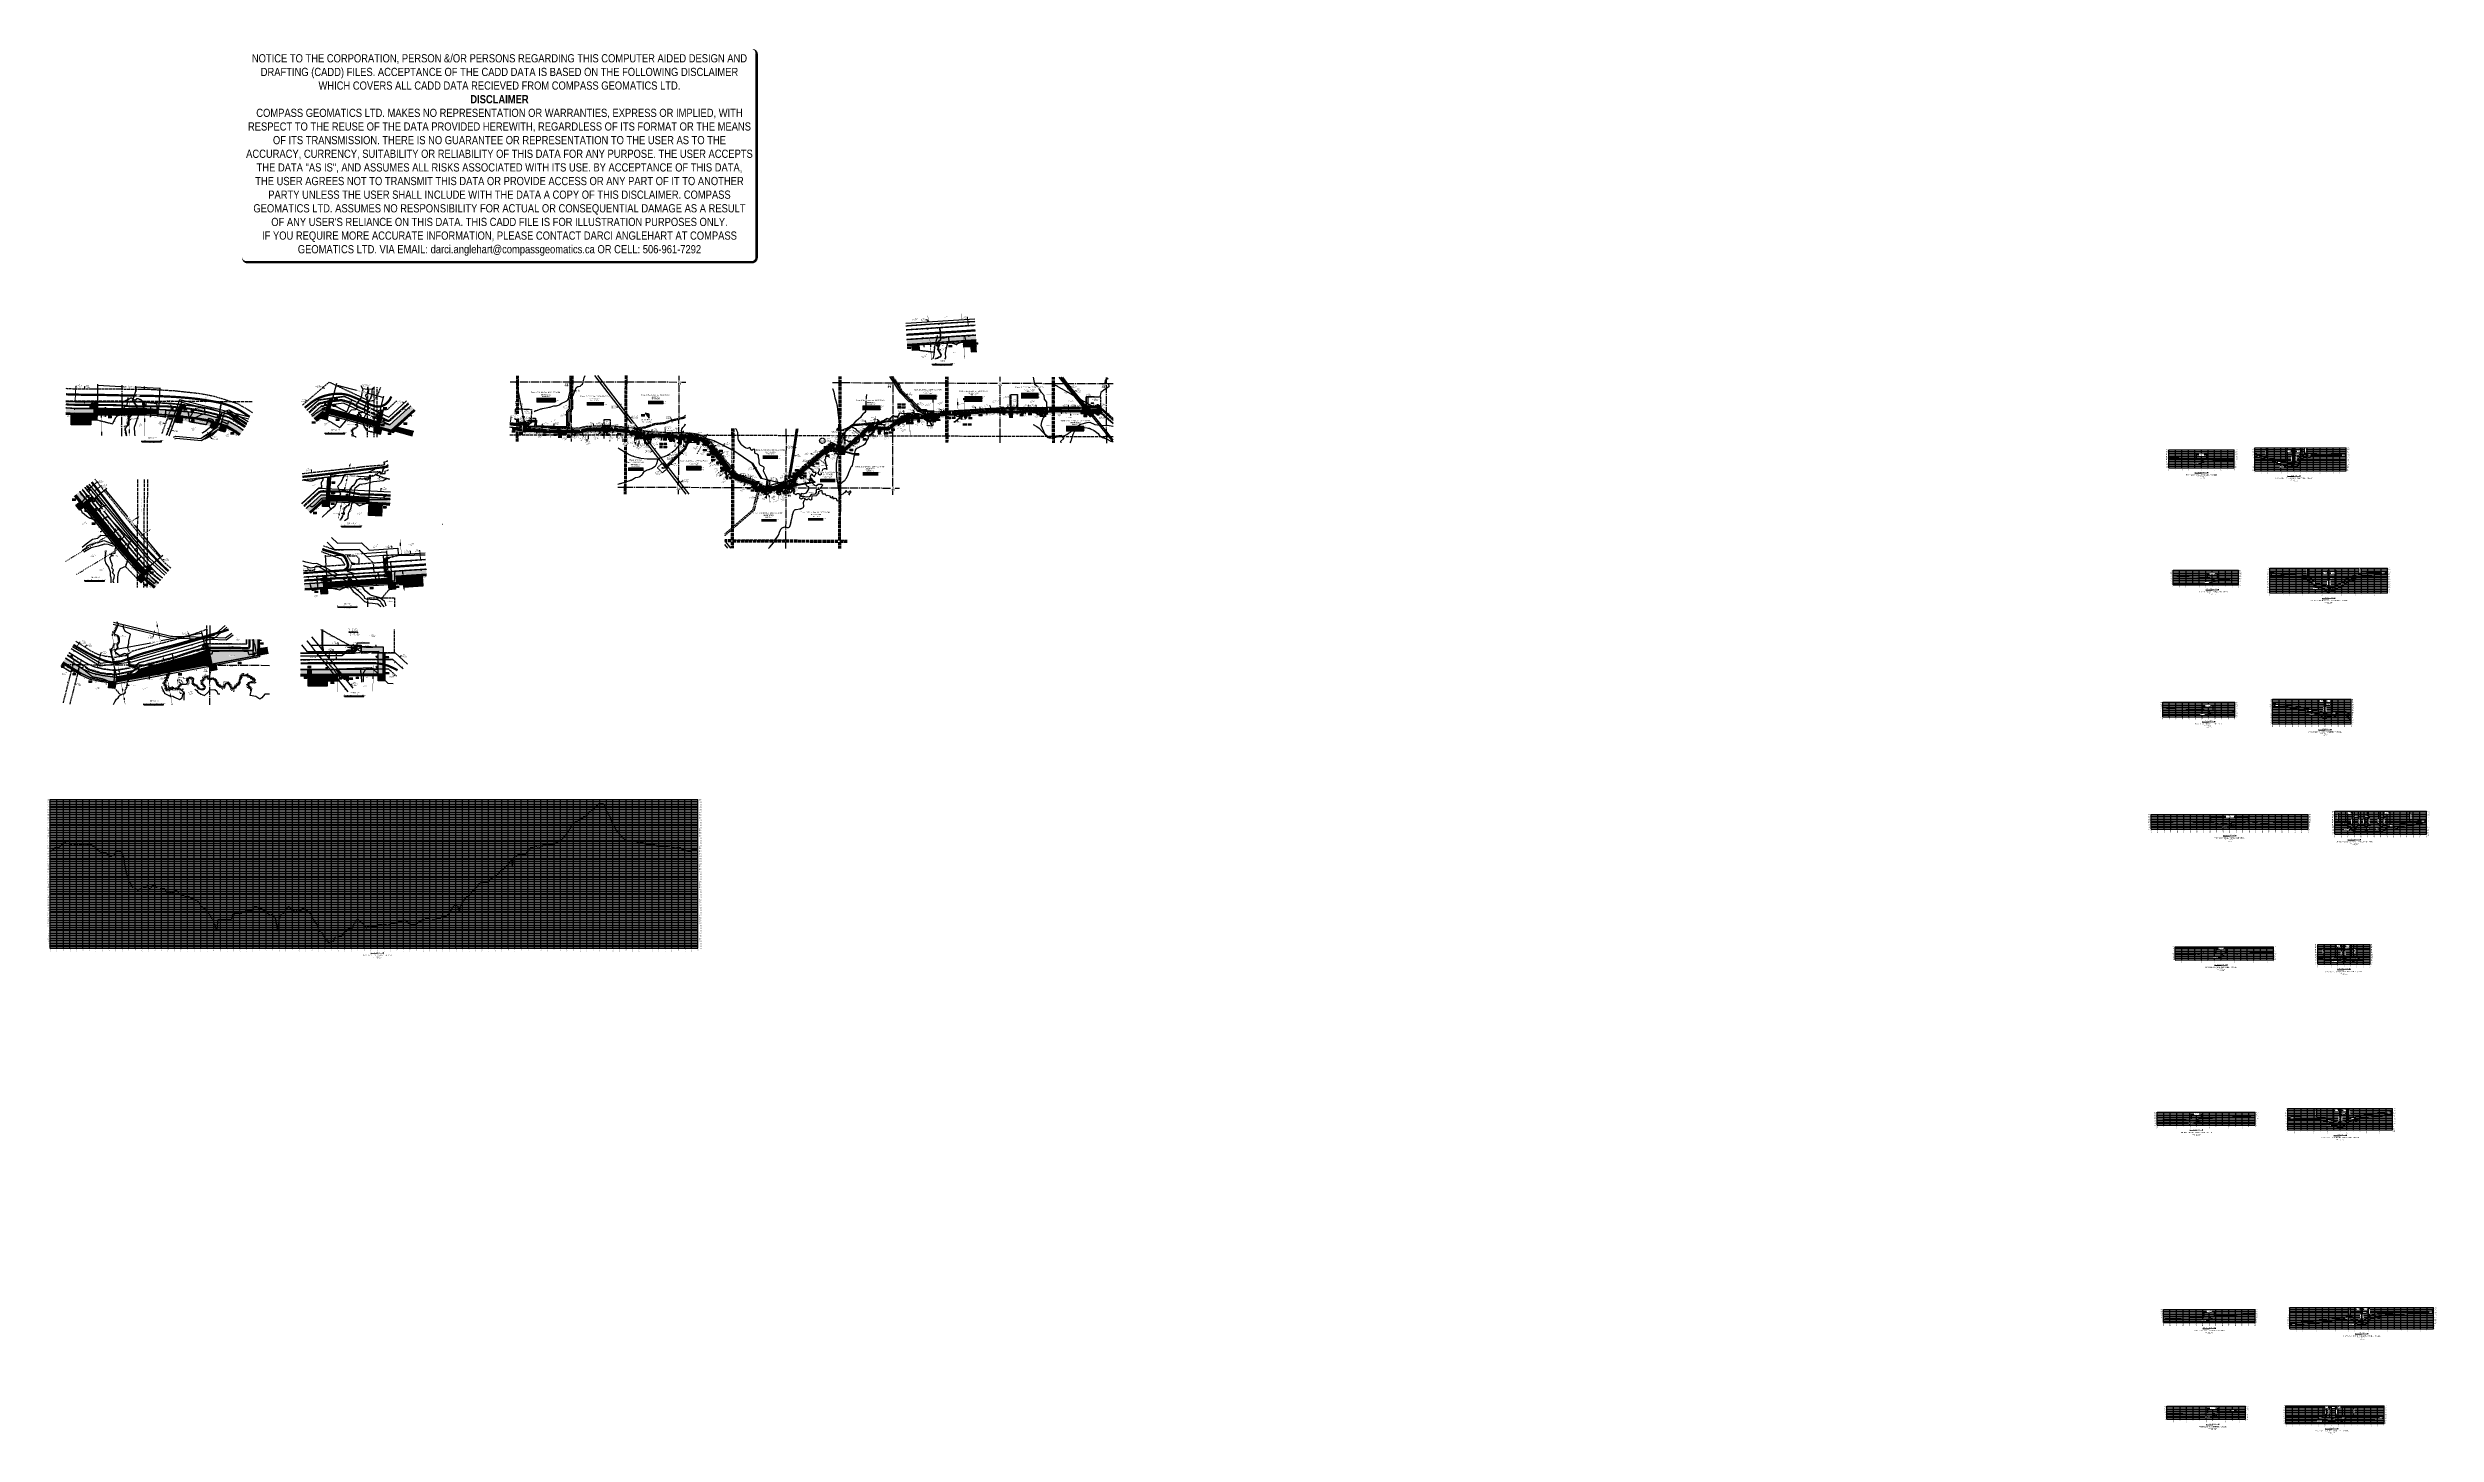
# Model space of a CAD drawing. Extents: x 471563 to 508050, y 6028961 to 6050146.
import ezdxf
from ezdxf.enums import TextEntityAlignment as Align

# ---------------------------------------------------------------- set-up
doc = ezdxf.new("R2010")
doc.units = 0
doc.header["$LTSCALE"] = 5
doc.header["$PDSIZE"] = 0.5
for name, pattern in [('0', [1, 1, 0]), ('foc-ACCESSROAD', [3.75, 2.5, -1.25]), ('foc-QUARTERLINE', [33, 25, -3, 2, -3]), ('foc-TIELINE', [1.875, 1.25, -0.625]), ('foc-TOPO', [1, 0.2, -0.8]), ('foc-TOPO-ephemeral', [6.25, 3.125, -0.625, 0.625, -0.625, 0.625, -0.625]), ('foc-TRAV', [1.875, 1.25, -0.625]), ('foc-UNSURVEYED', [12.5, 10, -2.5]), ('foc-WHEELTRACKS', [2, 0.4, -1.6]), ('UG_PIPE', [1.875, 1.25, -0.625])]:
    doc.linetypes.add(name, pattern=pattern)
doc.layers.get('Defpoints').update_dxf_attribs({"color": 9})
for name, color, linetype in [('10', 1, 'Continuous'), ('35', 37, 'Continuous'), ('9', 3, 'Continuous'), ('AS-PIPE-AG', 44, 'Continuous'), ('AS-PIPE-UG', 44, 'UG_PIPE'), ('AS-PIPE-UG-T', 44, 'Continuous'), ('AS-ROADS', 254, 'Continuous'), ('AS-SYMBOL', 7, 'Continuous'), ('AS-UNDERLAY-H', 141, 'Continuous'), ('C-AR', 13, 'foc-ACCESSROAD'), ('C-RW', 13, 'Continuous'), ('C-SYMBOL', 7, 'Continuous'), ('C-WS', 13, 'foc-ACCESSROAD'), ('C-WS-S', 13, 'Continuous'), ('CG-NOTES', 7, 'Continuous'), ('CHAINAGE', 201, 'foc-TIELINE'), ('D-TXT', 6, 'Continuous'), ('DETAIL-T', 7, 'Continuous'), ('F-AR', 190, 'foc-ACCESSROAD'), ('F-RW', 190, 'Continuous'), ('F-WS', 190, 'foc-ACCESSROAD'), ('F-WS-S', 190, 'Continuous'), ('L-BD', 7, 'Continuous'), ('L-BD1', 253, 'Continuous'), ('L-DETAIL-T', 3, 'Continuous'), ('L-MON', 1, 'Continuous'), ('L-ROAD-T', 7, 'Continuous'), ('L-SECLBL', 7, 'Continuous'), ('L-SECQ', 8, 'foc-QUARTERLINE'), ('L-TIE', 7, 'foc-TIELINE'), ('L-UNS-T', 3, 'Continuous'), ('L-USEC', 7, 'foc-UNSURVEYED'), ('P-BUFFER-H 30m', 51, 'Continuous'), ('P-BUFFER-T', 40, 'Continuous'), ('P-CROSSINGS', 250, 'Continuous'), ('P-CROSSINGS AR', 250, 'Continuous'), ('P-CROSSINGS-GRID', 8, 'Continuous'), ('P-CROSSINGS-GROUND', 48, 'foc-TOPO'), ('P-CROSSINGS-LINE', 3, 'Continuous'), ('P-ELEVATION', 7, 'Continuous'), ('P-PROPOSED', 10, 'Continuous'), ('P-PROPOSED-H', 21, 'Continuous'), ('P-TEMP-BLOCKS', 250, 'Continuous'), ('P-TEMP-BLUE-BORE-H', 131, 'Continuous'), ('P-TEMP-H', 41, 'Continuous'), ('P-TEMP-NO CUT-H', 104, 'Continuous'), ('P-TEMP-NO CUT-T', 143, 'Continuous'), ('P-TEMP_ACCESS ROAD', 46, 'Continuous'), ('P-TEMP_LOG DECK', 46, 'Continuous'), ('P-TEMP_WORKSPACE', 46, 'Continuous'), ('P-TRAV', 4, 'foc-TRAV'), ('P-TXT', 4, 'Continuous'), ('P-WORKAREA', 113, 'Continuous'), ('P-WORKAREA-H', 111, 'Continuous'), ('P-WORKAREA-T', 113, 'Continuous'), ('S-SYMBOLS', 201, 'Continuous'), ('S-T7', 7, 'Continuous'), ('T-BUSH', 110, '0'), ('T-BUSH-T', 110, 'Continuous'), ('T-CREEK', 160, 'Continuous'), ('T-DRAW', 143, 'foc-TOPO-ephemeral'), ('T-LOW-AREA', 48, 'foc-TOPO'), ('T-SLOPE', 48, 'Continuous'), ('T-TIE', 201, 'foc-TIELINE'), ('T-VEGETATION-CHANGE', 104, 'foc-TOPO'), ('T-WATER', 160, 'Continuous'), ('T-WATER-H', 133, 'Continuous'), ('T-WATER-P3', 160, 'foc-WHEELTRACKS'), ('T-WATER-T', 170, 'Continuous'), ('WETLAND', 143, 'Continuous'), ('WETLAND-T', 146, 'Continuous')]:
    doc.layers.add(name, color=color, linetype=linetype)
for name, color, linetype, lineweight in [('AS-GENERAL', 48, 'Continuous', 18), ('C-AR-T', 13, 'Continuous', 9), ('C-WS-T', 13, 'Continuous', 9), ('CHAINAGE-T', 201, 'Continuous', 18), ('F-AR-T', 190, 'Continuous', 9), ('F-RW-T', 190, 'Continuous', 9), ('F-WS-T', 190, 'Continuous', 9), ('P-TEMP-T', 46, 'Continuous', 18), ('T-TEXT', 48, 'Continuous', 18), ('T-TIE-T', 201, 'Continuous', 18)]:
    doc.layers.add(name, color=color, linetype=linetype, lineweight=lineweight)
doc.layers.add('DISCLAIMER', color=7, linetype='Continuous', plot=False)
doc.layers.add('P-75m DRAINAGE AREA', color=7, linetype='Continuous', true_color=0xf1f8f1)
doc.styles.add('140', font='ARIALN.TTF', dxfattribs={"height": 15})
doc.styles.add('175L', font='ARIALN.TTF', dxfattribs={"height": 20})
doc.styles.add('80', font='ARIALN.TTF', dxfattribs={"height": 10})
doc.styles.add('80CG', font='ARIALN.TTF', dxfattribs={"height": 10})
doc.styles.add('80L', font='ARIALN.TTF', dxfattribs={"height": 10})
doc.styles.add('80LS', font='ARIALNI.TTF', dxfattribs={"height": 10})
doc.styles.add('BOLD', font='ARIALNB.TTF')
doc.styles.add('Crossing', font='ARIALN.TTF', dxfattribs={"height": 10})
doc.styles.add('foc-LtypeFont', font='ARIALN.TTF', dxfattribs={"height": 7.35})
doc.styles.add('MtXpl_Arial_Narrow', font='ARIALNI.TTF')
doc.styles.add('MtXpl_ISOCPEUR', font='isocpeur.ttf')
doc.styles.add('SIMPLEX', font='ARIALN.TTF')
doc.linetypes.add('foc-TOPO-flowdirection-NOLINE', pattern='A,0,[">",foc-LtypeFont,S=0.3,R=0,X=0,Y=-0.945],-20,[">",foc-LtypeFont,S=0.3,R=0,X=0,Y=-0.945],0', length=20)
doc.dimstyles.new('Compass 5 000', dxfattribs={"dimscale": 5, "dimtxt": 9, "dimasz": 2, "dimexe": 0.2, "dimexo": 0.0625, "dimgap": 0.5, "dimtad": 0, "dimtih": 1, "dimtoh": 1, "dimzin": 0, "dimdsep": 46, "dimtxsty": '80CG', "dimcen": 0.1, "dimse1": 1, "dimse2": 1, "dimclrd": 256, "dimclrt": 256, "dimaunit": 1, "dimadec": 4, "dimazin": 0, "dimtfac": 0.06, "dimtofl": 0, "dimtmove": 0, "dimatfit": 1, "dimfxl": 0.2, "dimtolj": 1, "dimtzin": 0, "dimlwd": -1, "dimarcsym": 0})
pattern_1 = [(135, (250.831, 3144.81), (-5.608215474, -5.608215474), []), (225, (250.831, 3144.81), (5.608215474, -5.608215474), [])]
pattern_2 = [(45, (257.656, 3195.074), (0, 22.438773568), [15.86660895, -15.86660895]), (45, (253.448, 3199.281), (0, 22.438773568), [15.86660895, -15.86660895]), (45, (249.241, 3203.489), (0, 22.438773568), [15.86660895, -15.86660895]), (135, (249.241, 3206.293), (-22.438773568, 0), [15.86660895, -15.86660895]), (135, (253.448, 3210.5), (-22.438773568, 0), [15.86660895, -15.86660895]), (135, (257.656, 3214.708), (-22.438773568, 0), [15.86660895, -15.86660895])]

# ---------------------------------------------------------------- blocks, each defined once
blk = doc.blocks.new('L-SECLBL')
at = {"layer": '9', "color": 7}
for p, q in [((-5, -28), (-12, -28)), ((21, -28), (13, -28))]:
    blk.add_line(p, q, dxfattribs=at)
at = {"layer": '10', "color": 2, "style": 'SIMPLEX'}
blk.add_attdef('SEC', text='', height=30, dxfattribs=at).set_placement((0, 0), align=Align.MIDDLE)
at = {"layer": '10', "color": 5, "style": '80L'}
blk.add_attdef('TWP', text='', height=9.5, dxfattribs=at).set_placement((-14, -27), align=Align.MIDDLE_RIGHT)
blk.add_attdef('RGE', text='', height=9.5, dxfattribs=at).set_placement((4, -27), align=Align.MIDDLE_CENTER)
blk.add_attdef('MER', text='', height=9.5, dxfattribs=at).set_placement((23, -27), align=Align.MIDDLE_LEFT)
blk = doc.blocks.new('*U114')
h = blk.add_hatch(color=191)
edge = h.paths.add_edge_path()
edge.add_line((-24, -19), (24, -19))
edge.add_arc((24, -13), 6, 270, 360)
edge.add_line((30, -13), (30, 12))
edge.add_arc((24, 12), 6, 0, 90)
edge.add_line((24, 18), (-24, 18))
edge.add_arc((-24, 12), 6, 90, 180)
edge.add_line((-30, 12), (-30, -13))
edge.add_arc((-24, -13), 6, 180, 270)
at = {"color": 250, "flags": 128}
blk.add_lwpolyline([(-24, -19, 3, 3, 0), (24, -19, 3, 3, 0.414214), (30, -13, 3, 3, 0), (30, 12, 3, 0, 0.414214), (24, 18, 0, 0, 0), (-24, 18, 0, 0, 0.414214), (-30, 12, 0, 0, 0), (-30, -13, 0, 3, 0.414214)], format="xyseb", close=True, dxfattribs=at)
at = {"flags": 128}
blk.add_lwpolyline([(-20, 12, 0, 7.5, 0), (0, 0, 0, 0, 0)], format="xyseb", dxfattribs=at)
at = {"color": 250}
for tag, p, height, style in [('TEMP_AREA_W1_001', (-9, 2), 12, 'BOLD'), ('ENTER_TEXT_001', (-31, -12), 9, '80')]:
    blk.add_attdef(tag, p, '', height=height, dxfattribs=dict(at, style=style))
blk = doc.blocks.new('*U111')
h = blk.add_hatch(color=191)
edge = h.paths.add_edge_path()
edge.add_line((-24, -20), (24, -20))
edge.add_arc((24, -14), 6, 270, 360)
edge.add_line((30, -14), (30, 12))
edge.add_arc((24, 12), 6, 0, 90)
edge.add_line((24, 18), (-24, 18))
edge.add_arc((-24, 12), 6, 90, 180)
edge.add_line((-30, 12), (-30, -14))
edge.add_arc((-24, -14), 6, 180, 270)
at = {"color": 250, "flags": 128}
blk.add_lwpolyline([(-24, -20, 3, 3, 0), (24, -20, 3, 3, 0.414214), (30, -14, 3, 3, 0), (30, 12, 3, 0, 0.414214), (24, 18, 0, 0, 0), (-24, 18, 0, 0, 0.414214), (-30, 12, 0, 0, 0), (-30, -14, 0, 3, 0.414214)], format="xyseb", close=True, dxfattribs=at)
at = {"flags": 128}
blk.add_lwpolyline([(-20, 12, 0, 7.5, 0), (0, 0, 0, 0, 0)], format="xyseb", dxfattribs=at)
at = {"color": 250}
for tag, p, height, style in [('TEMP_AREA_W1_001', (-9, 2), 12, 'BOLD'), ('ENTER_TEXT_001', (-31, -12), 9, '80')]:
    blk.add_attdef(tag, p, '', height=height, dxfattribs=dict(at, style=style))
blk = doc.blocks.new('*U112')
h = blk.add_hatch(color=191)
edge = h.paths.add_edge_path()
edge.add_line((-24, -20), (24, -20))
edge.add_arc((24, -14), 6, 270, 360)
edge.add_line((30, -14), (30, 12))
edge.add_arc((24, 12), 6, 0, 90)
edge.add_line((24, 18), (-24, 18))
edge.add_arc((-24, 12), 6, 90, 180)
edge.add_line((-30, 12), (-30, -14))
edge.add_arc((-24, -14), 6, 180, 270)
at = {"color": 250, "flags": 128}
blk.add_lwpolyline([(-24, -20, 3, 3, 0), (24, -20, 3, 3, 0.414214), (30, -14, 3, 3, 0), (30, 12, 3, 0, 0.414214), (24, 18, 0, 0, 0), (-24, 18, 0, 0, 0.414214), (-30, 12, 0, 0, 0), (-30, -14, 0, 3, 0.414214)], format="xyseb", close=True, dxfattribs=at)
at = {"flags": 128}
blk.add_lwpolyline([(-15, 33, 0, 7.5, 0), (0, 0, 0, 0, 0)], format="xyseb", dxfattribs=at)
at = {"color": 250}
for tag, p, height, style in [('TEMP_AREA_W1_001', (-9, 2), 12, 'BOLD'), ('ENTER_TEXT_001', (-31, -12), 9, '80')]:
    blk.add_attdef(tag, p, '', height=height, dxfattribs=dict(at, style=style))
blk = doc.blocks.new('*U113')
h = blk.add_hatch(color=191)
edge = h.paths.add_edge_path()
edge.add_line((-24, -19), (24, -19))
edge.add_arc((24, -13), 6, 270, 360)
edge.add_line((30, -13), (30, 12))
edge.add_arc((24, 12), 6, 0, 90)
edge.add_line((24, 18), (-24, 18))
edge.add_arc((-24, 12), 6, 90, 180)
edge.add_line((-30, 12), (-30, -13))
edge.add_arc((-24, -13), 6, 180, 270)
at = {"color": 250, "flags": 128}
blk.add_lwpolyline([(-24, -19, 3, 3, 0), (24, -19, 3, 3, 0.414214), (30, -13, 3, 3, 0), (30, 12, 3, 0, 0.414214), (24, 18, 0, 0, 0), (-24, 18, 0, 0, 0.414214), (-30, 12, 0, 0, 0), (-30, -13, 0, 3, 0.414214)], format="xyseb", close=True, dxfattribs=at)
at = {"flags": 128}
blk.add_lwpolyline([(-15, 30, 0, 7.5, 0), (0, 0, 0, 0, 0)], format="xyseb", dxfattribs=at)
at = {"color": 250}
for tag, p, height, style in [('TEMP_AREA_W1_001', (-9, 2), 12, 'BOLD'), ('ENTER_TEXT_001', (-31, -12), 9, '80')]:
    blk.add_attdef(tag, p, '', height=height, dxfattribs=dict(at, style=style))
blk = doc.blocks.new('*U108')
h = blk.add_hatch(color=191)
edge = h.paths.add_edge_path()
edge.add_line((-24, -18), (24, -18))
edge.add_arc((24, -12), 6, 270, 360)
edge.add_line((30, -12), (30, 12))
edge.add_arc((24, 12), 6, 0, 90)
edge.add_line((24, 18), (-24, 18))
edge.add_arc((-24, 12), 6, 90, 180)
edge.add_line((-30, 12), (-30, -12))
edge.add_arc((-24, -12), 6, 180, 270)
at = {"color": 250, "flags": 128}
blk.add_lwpolyline([(-24, -18, 3, 3, 0), (24, -18, 3, 3, 0.414214), (30, -12, 3, 3, 0), (30, 12, 3, 0, 0.414214), (24, 18, 0, 0, 0), (-24, 18, 0, 0, 0.414214), (-30, 12, 0, 0, 0), (-30, -12, 0, 3, 0.414214)], format="xyseb", close=True, dxfattribs=at)
at = {"flags": 128}
blk.add_lwpolyline([(-21, 45, 0, 7.5, 0), (0, 0, 0, 0, 0)], format="xyseb", dxfattribs=at)
at = {"color": 250}
for tag, p, height, style in [('TEMP_AREA_W1_001', (-9, 2), 12, 'BOLD'), ('ENTER_TEXT_001', (-31, -12), 9, '80')]:
    blk.add_attdef(tag, p, '', height=height, dxfattribs=dict(at, style=style))
blk = doc.blocks.new('*U109')
h = blk.add_hatch(color=191)
edge = h.paths.add_edge_path()
edge.add_line((-24, -19), (24, -19))
edge.add_arc((24, -13), 6, 270, 360)
edge.add_line((30, -13), (30, 12))
edge.add_arc((24, 12), 6, 0, 90)
edge.add_line((24, 18), (-24, 18))
edge.add_arc((-24, 12), 6, 90, 180)
edge.add_line((-30, 12), (-30, -13))
edge.add_arc((-24, -13), 6, 180, 270)
at = {"color": 250, "flags": 128}
blk.add_lwpolyline([(-24, -19, 3, 3, 0), (24, -19, 3, 3, 0.414214), (30, -13, 3, 3, 0), (30, 12, 3, 0, 0.414214), (24, 18, 0, 0, 0), (-24, 18, 0, 0, 0.414214), (-30, 12, 0, 0, 0), (-30, -13, 0, 3, 0.414214)], format="xyseb", close=True, dxfattribs=at)
at = {"flags": 128}
blk.add_lwpolyline([(8, 34, 0, 7.5, 0), (0, 0, 0, 0, 0)], format="xyseb", dxfattribs=at)
at = {"color": 250}
for tag, p, height, style in [('TEMP_AREA_W1_001', (-9, 2), 12, 'BOLD'), ('ENTER_TEXT_001', (-31, -12), 9, '80')]:
    blk.add_attdef(tag, p, '', height=height, dxfattribs=dict(at, style=style))
blk = doc.blocks.new('*U250')
h = blk.add_hatch(color=191)
edge = h.paths.add_edge_path()
edge.add_line((-24, -20), (24, -20))
edge.add_arc((24, -14), 6, 270, 360)
edge.add_line((30, -14), (30, 12))
edge.add_arc((24, 12), 6, 0, 90)
edge.add_line((24, 18), (-24, 18))
edge.add_arc((-24, 12), 6, 90, 180)
edge.add_line((-30, 12), (-30, -14))
edge.add_arc((-24, -14), 6, 180, 270)
at = {"color": 250, "flags": 128}
blk.add_lwpolyline([(-24, -20, 3, 3, 0), (24, -20, 3, 3, 0.414214), (30, -14, 3, 3, 0), (30, 12, 3, 0, 0.414214), (24, 18, 0, 0, 0), (-24, 18, 0, 0, 0.414214), (-30, 12, 0, 0, 0), (-30, -14, 0, 3, 0.414214)], format="xyseb", close=True, dxfattribs=at)
at = {"flags": 128}
blk.add_lwpolyline([(-12, -69, 0, 7.5, 0), (0, 0, 0, 0, 0)], format="xyseb", dxfattribs=at)
at = {"color": 250}
for tag, p, height, style in [('TEMP_AREA_W1_001', (-9, 2), 12, 'BOLD'), ('ENTER_TEXT_001', (-31, -12), 9, '80')]:
    blk.add_attdef(tag, p, '', height=height, dxfattribs=dict(at, style=style))
blk = doc.blocks.new('*U242')
h = blk.add_hatch(color=191)
edge = h.paths.add_edge_path()
edge.add_line((-26, -20), (26, -20))
edge.add_arc((26, -14), 6, 270, 360)
edge.add_line((32, -14), (32, 12))
edge.add_arc((26, 12), 6, 0, 90)
edge.add_line((26, 18), (-26, 18))
edge.add_arc((-26, 12), 6, 90, 180)
edge.add_line((-32, 12), (-32, -14))
edge.add_arc((-26, -14), 6, 180, 270)
at = {"flags": 128}
blk.add_lwpolyline([(-73, 10, 0, 7.5, 0), (0, 0, 0, 0, 0)], format="xyseb", dxfattribs=at)
at = {"color": 250, "flags": 128}
blk.add_lwpolyline([(-26, -20, 3, 3, 0), (26, -20, 3, 3, 0.414214), (32, -14, 3, 3, 0), (32, 12, 3, 0, 0.414214), (26, 18, 0, 0, 0), (-26, 18, 0, 0, 0.414214), (-32, 12, 0, 0, 0), (-32, -14, 0, 3, 0.414214)], format="xyseb", close=True, dxfattribs=at)
at = {"color": 250}
for tag, p, height, style in [('TEMP_AREA_W1_001', (-9, 2), 12, 'BOLD'), ('ENTER_TEXT_001', (-31, -12), 9, '80')]:
    blk.add_attdef(tag, p, '', height=height, dxfattribs=dict(at, style=style))
blk = doc.blocks.new('*U106')
h = blk.add_hatch(color=191)
edge = h.paths.add_edge_path()
edge.add_line((-26, -19), (26, -19))
edge.add_arc((26, -13), 6, 270, 360)
edge.add_line((32, -13), (32, 12))
edge.add_arc((26, 12), 6, 0, 90)
edge.add_line((26, 18), (-26, 18))
edge.add_arc((-26, 12), 6, 90, 180)
edge.add_line((-32, 12), (-32, -13))
edge.add_arc((-26, -13), 6, 180, 270)
at = {"color": 250, "flags": 128}
blk.add_lwpolyline([(-26, -19, 3, 3, 0), (26, -19, 3, 3, 0.414214), (32, -13, 3, 3, 0), (32, 12, 3, 0, 0.414214), (26, 18, 0, 0, 0), (-26, 18, 0, 0, 0.414214), (-32, 12, 0, 0, 0), (-32, -13, 0, 3, 0.414214)], format="xyseb", close=True, dxfattribs=at)
at = {"flags": 128}
blk.add_lwpolyline([(-18, -46, 0, 7.5, 0), (0, 0, 0, 0, 0)], format="xyseb", dxfattribs=at)
at = {"color": 250}
for tag, p, height, style in [('TEMP_AREA_W1_001', (-9, 2), 12, 'BOLD'), ('ENTER_TEXT_001', (-31, -12), 9, '80')]:
    blk.add_attdef(tag, p, '', height=height, dxfattribs=dict(at, style=style))
blk = doc.blocks.new('*U107')
h = blk.add_hatch(color=191)
edge = h.paths.add_edge_path()
edge.add_line((-24, -19), (24, -19))
edge.add_arc((24, -13), 6, 270, 360)
edge.add_line((30, -13), (30, 12))
edge.add_arc((24, 12), 6, 0, 90)
edge.add_line((24, 18), (-24, 18))
edge.add_arc((-24, 12), 6, 90, 180)
edge.add_line((-30, 12), (-30, -13))
edge.add_arc((-24, -13), 6, 180, 270)
at = {"color": 250, "flags": 128}
blk.add_lwpolyline([(-24, -19, 3, 3, 0), (24, -19, 3, 3, 0.414214), (30, -13, 3, 3, 0), (30, 12, 3, 0, 0.414214), (24, 18, 0, 0, 0), (-24, 18, 0, 0, 0.414214), (-30, 12, 0, 0, 0), (-30, -13, 0, 3, 0.414214)], format="xyseb", close=True, dxfattribs=at)
at = {"flags": 128}
blk.add_lwpolyline([(59, -23, 0, 7.5, 0), (0, 0, 0, 0, 0)], format="xyseb", dxfattribs=at)
at = {"color": 250}
for tag, p, height, style in [('TEMP_AREA_W1_001', (-9, 2), 12, 'BOLD'), ('ENTER_TEXT_001', (-31, -12), 9, '80')]:
    blk.add_attdef(tag, p, '', height=height, dxfattribs=dict(at, style=style))
blk = doc.blocks.new('*U100')
h = blk.add_hatch(color=191)
edge = h.paths.add_edge_path()
edge.add_line((-24, -18), (24, -18))
edge.add_arc((24, -12), 6, 270, 360)
edge.add_line((30, -12), (30, 12))
edge.add_arc((24, 12), 6, 0, 90)
edge.add_line((24, 18), (-24, 18))
edge.add_arc((-24, 12), 6, 90, 180)
edge.add_line((-30, 12), (-30, -12))
edge.add_arc((-24, -12), 6, 180, 270)
at = {"color": 250, "flags": 128}
blk.add_lwpolyline([(-24, -18, 3, 3, 0), (24, -18, 3, 3, 0.414214), (30, -12, 3, 3, 0), (30, 12, 3, 0, 0.414214), (24, 18, 0, 0, 0), (-24, 18, 0, 0, 0.414214), (-30, 12, 0, 0, 0), (-30, -12, 0, 3, 0.414214)], format="xyseb", close=True, dxfattribs=at)
at = {"flags": 128}
blk.add_lwpolyline([(59, 18, 0, 7.5, 0), (0, 0, 0, 0, 0)], format="xyseb", dxfattribs=at)
at = {"color": 250}
for tag, p, height, style in [('TEMP_AREA_W1_001', (-9, 2), 12, 'BOLD'), ('ENTER_TEXT_001', (-31, -12), 9, '80')]:
    blk.add_attdef(tag, p, '', height=height, dxfattribs=dict(at, style=style))
blk = doc.blocks.new('*U103')
h = blk.add_hatch(color=191)
edge = h.paths.add_edge_path()
edge.add_line((-24, -18), (24, -18))
edge.add_arc((24, -12), 6, 270, 360)
edge.add_line((30, -12), (30, 12))
edge.add_arc((24, 12), 6, 0, 90)
edge.add_line((24, 18), (-24, 18))
edge.add_arc((-24, 12), 6, 90, 180)
edge.add_line((-30, 12), (-30, -12))
edge.add_arc((-24, -12), 6, 180, 270)
at = {"flags": 128}
blk.add_lwpolyline([(-30, 39, 0, 7.5, 0), (0, 0, 0, 0, 0)], format="xyseb", dxfattribs=at)
at = {"color": 250, "flags": 128}
blk.add_lwpolyline([(-24, -18, 3, 3, 0), (24, -18, 3, 3, 0.414214), (30, -12, 3, 3, 0), (30, 12, 3, 0, 0.414214), (24, 18, 0, 0, 0), (-24, 18, 0, 0, 0.414214), (-30, 12, 0, 0, 0), (-30, -12, 0, 3, 0.414214)], format="xyseb", close=True, dxfattribs=at)
at = {"color": 250}
for tag, p, height, style in [('TEMP_AREA_W1_001', (-9, 2), 12, 'BOLD'), ('ENTER_TEXT_001', (-31, -12), 9, '80')]:
    blk.add_attdef(tag, p, '', height=height, dxfattribs=dict(at, style=style))
blk = doc.blocks.new('*U254')
h = blk.add_hatch(color=191)
edge = h.paths.add_edge_path()
edge.add_line((-24, -18), (24, -18))
edge.add_arc((24, -12), 6, 270, 360)
edge.add_line((30, -12), (30, 12))
edge.add_arc((24, 12), 6, 0, 90)
edge.add_line((24, 18), (-24, 18))
edge.add_arc((-24, 12), 6, 90, 180)
edge.add_line((-30, 12), (-30, -12))
edge.add_arc((-24, -12), 6, 180, 270)
at = {"color": 250, "flags": 128}
blk.add_lwpolyline([(-24, -18, 3, 3, 0), (24, -18, 3, 3, 0.414214), (30, -12, 3, 3, 0), (30, 12, 3, 0, 0.414214), (24, 18, 0, 0, 0), (-24, 18, 0, 0, 0.414214), (-30, 12, 0, 0, 0), (-30, -12, 0, 3, 0.414214)], format="xyseb", close=True, dxfattribs=at)
at = {"flags": 128}
blk.add_lwpolyline([(1, 40, 0, 7.5, 0), (0, 0, 0, 0, 0)], format="xyseb", dxfattribs=at)
at = {"color": 250}
for tag, p, height, style in [('TEMP_AREA_W1_001', (-9, 2), 12, 'BOLD'), ('ENTER_TEXT_001', (-31, -12), 9, '80')]:
    blk.add_attdef(tag, p, '', height=height, dxfattribs=dict(at, style=style))
blk = doc.blocks.new('*U92')
h = blk.add_hatch(color=191)
edge = h.paths.add_edge_path()
edge.add_line((-24, -33), (24, -33))
edge.add_arc((24, -27), 6, 270, 360)
edge.add_line((30, -27), (30, 12))
edge.add_arc((24, 12), 6, 0, 90)
edge.add_line((24, 18), (-24, 18))
edge.add_arc((-24, 12), 6, 90, 180)
edge.add_line((-30, 12), (-30, -27))
edge.add_arc((-24, -27), 6, 180, 270)
at = {"color": 250, "flags": 128}
blk.add_lwpolyline([(-24, -33, 3, 3, 0), (24, -33, 3, 3, 0.414214), (30, -27, 3, 3, 0), (30, 12, 3, 0, 0.414214), (24, 18, 0, 0, 0), (-24, 18, 0, 0, 0.414214), (-30, 12, 0, 0, 0), (-30, -27, 0, 3, 0.414214)], format="xyseb", close=True, dxfattribs=at)
at = {"flags": 128}
blk.add_lwpolyline([(43, 42, 0, 7.5, 0), (0, 0, 0, 0, 0)], format="xyseb", dxfattribs=at)
at = {"color": 250}
for tag, p, height, style in [('TEMP_AREA_W1_001', (-9, 2), 12, 'BOLD'), ('ENTER_TEXT_001', (-31, -12), 9, '80')]:
    blk.add_attdef(tag, p, '', height=height, dxfattribs=dict(at, style=style))
blk = doc.blocks.new('*U93')
h = blk.add_hatch(color=191)
edge = h.paths.add_edge_path()
edge.add_line((-24, -18), (24, -18))
edge.add_arc((24, -12), 6, 270, 360)
edge.add_line((30, -12), (30, 12))
edge.add_arc((24, 12), 6, 0, 90)
edge.add_line((24, 18), (-24, 18))
edge.add_arc((-24, 12), 6, 90, 180)
edge.add_line((-30, 12), (-30, -12))
edge.add_arc((-24, -12), 6, 180, 270)
at = {"flags": 128}
blk.add_lwpolyline([(-65, 12, 0, 7.5, 0), (0, 0, 0, 0, 0)], format="xyseb", dxfattribs=at)
at = {"color": 250, "flags": 128}
blk.add_lwpolyline([(-24, -18, 3, 3, 0), (24, -18, 3, 3, 0.414214), (30, -12, 3, 3, 0), (30, 12, 3, 0, 0.414214), (24, 18, 0, 0, 0), (-24, 18, 0, 0, 0.414214), (-30, 12, 0, 0, 0), (-30, -12, 0, 3, 0.414214)], format="xyseb", close=True, dxfattribs=at)
at = {"color": 250}
for tag, p, height, style in [('TEMP_AREA_W1_001', (-9, 2), 12, 'BOLD'), ('ENTER_TEXT_001', (-31, -12), 9, '80')]:
    blk.add_attdef(tag, p, '', height=height, dxfattribs=dict(at, style=style))
blk = doc.blocks.new('*U94')
h = blk.add_hatch(color=191)
edge = h.paths.add_edge_path()
edge.add_line((-24, -17), (24, -17))
edge.add_arc((24, -11), 6, 270, 360)
edge.add_line((30, -11), (30, 12))
edge.add_arc((24, 12), 6, 0, 90)
edge.add_line((24, 18), (-24, 18))
edge.add_arc((-24, 12), 6, 90, 180)
edge.add_line((-30, 12), (-30, -11))
edge.add_arc((-24, -11), 6, 180, 270)
at = {"color": 250, "flags": 128}
blk.add_lwpolyline([(-24, -17, 3, 3, 0), (24, -17, 3, 3, 0.414214), (30, -11, 3, 3, 0), (30, 12, 3, 0, 0.414214), (24, 18, 0, 0, 0), (-24, 18, 0, 0, 0.414214), (-30, 12, 0, 0, 0), (-30, -11, 0, 3, 0.414214)], format="xyseb", close=True, dxfattribs=at)
at = {"flags": 128}
blk.add_lwpolyline([(-6, 50, 0, 7.5, 0), (0, 0, 0, 0, 0)], format="xyseb", dxfattribs=at)
at = {"color": 250}
for tag, p, height, style in [('TEMP_AREA_W1_001', (-9, 2), 12, 'BOLD'), ('ENTER_TEXT_001', (-31, -12), 9, '80')]:
    blk.add_attdef(tag, p, '', height=height, dxfattribs=dict(at, style=style))
blk = doc.blocks.new('*U95')
h = blk.add_hatch(color=191)
edge = h.paths.add_edge_path()
edge.add_line((-24, -19), (24, -19))
edge.add_arc((24, -13), 6, 270, 360)
edge.add_line((30, -13), (30, 12))
edge.add_arc((24, 12), 6, 0, 90)
edge.add_line((24, 18), (-24, 18))
edge.add_arc((-24, 12), 6, 90, 180)
edge.add_line((-30, 12), (-30, -13))
edge.add_arc((-24, -13), 6, 180, 270)
at = {"color": 250, "flags": 128}
blk.add_lwpolyline([(-24, -19, 3, 3, 0), (24, -19, 3, 3, 0.414214), (30, -13, 3, 3, 0), (30, 12, 3, 0, 0.414214), (24, 18, 0, 0, 0), (-24, 18, 0, 0, 0.414214), (-30, 12, 0, 0, 0), (-30, -13, 0, 3, 0.414214)], format="xyseb", close=True, dxfattribs=at)
at = {"flags": 128}
blk.add_lwpolyline([(-20, 12, 0, 7.5, 0), (0, 0, 0, 0, 0)], format="xyseb", dxfattribs=at)
at = {"color": 250}
for tag, p, height, style in [('TEMP_AREA_W1_001', (-9, 2), 12, 'BOLD'), ('ENTER_TEXT_001', (-31, -12), 9, '80')]:
    blk.add_attdef(tag, p, '', height=height, dxfattribs=dict(at, style=style))
blk = doc.blocks.new('*U96')
h = blk.add_hatch(color=191)
edge = h.paths.add_edge_path()
edge.add_line((-24, -18), (24, -18))
edge.add_arc((24, -12), 6, 270, 360)
edge.add_line((30, -12), (30, 12))
edge.add_arc((24, 12), 6, 0, 90)
edge.add_line((24, 18), (-24, 18))
edge.add_arc((-24, 12), 6, 90, 180)
edge.add_line((-30, 12), (-30, -12))
edge.add_arc((-24, -12), 6, 180, 270)
at = {"color": 250, "flags": 128}
blk.add_lwpolyline([(-24, -18, 3, 3, 0), (24, -18, 3, 3, 0.414214), (30, -12, 3, 3, 0), (30, 12, 3, 0, 0.414214), (24, 18, 0, 0, 0), (-24, 18, 0, 0, 0.414214), (-30, 12, 0, 0, 0), (-30, -12, 0, 3, 0.414214)], format="xyseb", close=True, dxfattribs=at)
at = {"flags": 128}
blk.add_lwpolyline([(52, 19, 0, 7.5, 0), (0, 0, 0, 0, 0)], format="xyseb", dxfattribs=at)
at = {"color": 250}
for tag, p, height, style in [('TEMP_AREA_W1_001', (-9, 2), 12, 'BOLD'), ('ENTER_TEXT_001', (-31, -12), 9, '80')]:
    blk.add_attdef(tag, p, '', height=height, dxfattribs=dict(at, style=style))
blk = doc.blocks.new('*U97')
h = blk.add_hatch(color=191)
edge = h.paths.add_edge_path()
edge.add_line((-24, -18), (24, -18))
edge.add_arc((24, -12), 6, 270, 360)
edge.add_line((30, -12), (30, 12))
edge.add_arc((24, 12), 6, 0, 90)
edge.add_line((24, 18), (-24, 18))
edge.add_arc((-24, 12), 6, 90, 180)
edge.add_line((-30, 12), (-30, -12))
edge.add_arc((-24, -12), 6, 180, 270)
at = {"color": 250, "flags": 128}
blk.add_lwpolyline([(-24, -18, 3, 3, 0), (24, -18, 3, 3, 0.414214), (30, -12, 3, 3, 0), (30, 12, 3, 0, 0.414214), (24, 18, 0, 0, 0), (-24, 18, 0, 0, 0.414214), (-30, 12, 0, 0, 0), (-30, -12, 0, 3, 0.414214)], format="xyseb", close=True, dxfattribs=at)
at = {"flags": 128}
blk.add_lwpolyline([(11, 34, 0, 7.5, 0), (0, 0, 0, 0, 0)], format="xyseb", dxfattribs=at)
at = {"color": 250}
for tag, p, height, style in [('TEMP_AREA_W1_001', (-9, 2), 12, 'BOLD'), ('ENTER_TEXT_001', (-31, -12), 9, '80')]:
    blk.add_attdef(tag, p, '', height=height, dxfattribs=dict(at, style=style))
blk = doc.blocks.new('Temp_Area3')
h = blk.add_hatch(color=111)
h.dxf.hatch_style = 1
h.paths.add_polyline_path([(-17, -9), (16, -9), (16, 9), (-17, 9)])
at = {"color": 250}
for points in [[(-17, -10), (16, -10), (16, 9), (-17, 9)], [(-17, -10), (17, -10), (17, 9), (-17, 9)]]:
    blk.add_lwpolyline(points, close=True, dxfattribs=at)
at = {"color": 250, "style": '80L'}
blk.add_attdef('TEMPORARY', text='', height=9, dxfattribs=at).set_placement((0, 0), align=Align.MIDDLE_CENTER)
blk = doc.blocks.new('Temp_Area')
h = blk.add_hatch(color=191)
h.dxf.hatch_style = 1
h.paths.add_polyline_path([(-17, -9), (16, -9), (16, 9), (-17, 9)])
at = {"color": 250}
for points in [[(-17, -10), (16, -10), (16, 9), (-17, 9)], [(-17, -10), (17, -10), (17, 9), (-17, 9)]]:
    blk.add_lwpolyline(points, close=True, dxfattribs=at)
at = {"color": 250, "style": '80L'}
blk.add_attdef('TEMPORARY', text='', height=9, dxfattribs=at).set_placement((0, 0), align=Align.MIDDLE_CENTER)
blk = doc.blocks.new('*U88')
h = blk.add_hatch(color=191)
edge = h.paths.add_edge_path()
edge.add_line((-24, -18), (24, -18))
edge.add_arc((24, -12), 6, 270, 360)
edge.add_line((30, -12), (30, 12))
edge.add_arc((24, 12), 6, 0, 90)
edge.add_line((24, 18), (-24, 18))
edge.add_arc((-24, 12), 6, 90, 180)
edge.add_line((-30, 12), (-30, -12))
edge.add_arc((-24, -12), 6, 180, 270)
at = {"color": 250, "flags": 128}
blk.add_lwpolyline([(-24, -18, 3, 3, 0), (24, -18, 3, 3, 0.414214), (30, -12, 3, 3, 0), (30, 12, 3, 0, 0.414214), (24, 18, 0, 0, 0), (-24, 18, 0, 0, 0.414214), (-30, 12, 0, 0, 0), (-30, -12, 0, 3, 0.414214)], format="xyseb", close=True, dxfattribs=at)
at = {"flags": 128}
blk.add_lwpolyline([(27, 14, 0, 7.5, 0), (0, 0, 0, 0, 0)], format="xyseb", dxfattribs=at)
at = {"color": 250}
for tag, p, height, style in [('TEMP_AREA_W1_001', (-9, 2), 12, 'BOLD'), ('ENTER_TEXT_001', (-31, -12), 9, '80')]:
    blk.add_attdef(tag, p, '', height=height, dxfattribs=dict(at, style=style))
blk = doc.blocks.new('*U89')
h = blk.add_hatch(color=111)
edge = h.paths.add_edge_path()
edge.add_line((-26, -17), (26, -17))
edge.add_arc((26, -11), 6, 270, 360)
edge.add_line((32, -11), (32, 12))
edge.add_arc((26, 12), 6, 0, 90)
edge.add_line((26, 18), (-26, 18))
edge.add_arc((-26, 12), 6, 90, 180)
edge.add_line((-32, 12), (-32, -11))
edge.add_arc((-26, -11), 6, 180, 270)
at = {"flags": 128}
blk.add_lwpolyline([(-68, -4, 0, 7.5, 0), (0, 0, 0, 0, 0)], format="xyseb", dxfattribs=at)
at = {"color": 250, "flags": 128}
blk.add_lwpolyline([(-26, -17, 3, 3, 0), (26, -17, 3, 3, 0.414214), (32, -11, 3, 3, 0), (32, 12, 3, 0, 0.414214), (26, 18, 0, 0, 0), (-26, 18, 0, 0, 0.414214), (-32, 12, 0, 0, 0), (-32, -11, 0, 3, 0.414214)], format="xyseb", close=True, dxfattribs=at)
at = {"color": 250}
for tag, p, height, style in [('TEMP_AREA_W1_001', (-9, 2), 12, 'BOLD'), ('ENTER_TEXT_001', (-31, -12), 9, '80')]:
    blk.add_attdef(tag, p, '', height=height, dxfattribs=dict(at, style=style))
blk = doc.blocks.new('*U91')
h = blk.add_hatch(color=191)
edge = h.paths.add_edge_path()
edge.add_line((-24, -18), (24, -18))
edge.add_arc((24, -12), 6, 270, 360)
edge.add_line((30, -12), (30, 12))
edge.add_arc((24, 12), 6, 0, 90)
edge.add_line((24, 18), (-24, 18))
edge.add_arc((-24, 12), 6, 90, 180)
edge.add_line((-30, 12), (-30, -12))
edge.add_arc((-24, -12), 6, 180, 270)
at = {"color": 250, "flags": 128}
blk.add_lwpolyline([(-24, -18, 3, 3, 0), (24, -18, 3, 3, 0.414214), (30, -12, 3, 3, 0), (30, 12, 3, 0, 0.414214), (24, 18, 0, 0, 0), (-24, 18, 0, 0, 0.414214), (-30, 12, 0, 0, 0), (-30, -12, 0, 3, 0.414214)], format="xyseb", close=True, dxfattribs=at)
at = {"flags": 128}
blk.add_lwpolyline([(27, 14, 0, 7.5, 0), (0, 0, 0, 0, 0)], format="xyseb", dxfattribs=at)
at = {"color": 250}
for tag, p, height, style in [('TEMP_AREA_W1_001', (-9, 2), 12, 'BOLD'), ('ENTER_TEXT_001', (-31, -12), 9, '80')]:
    blk.add_attdef(tag, p, '', height=height, dxfattribs=dict(at, style=style))
blk = doc.blocks.new('*U83')
h = blk.add_hatch(color=191)
edge = h.paths.add_edge_path()
edge.add_line((-24, -18), (24, -18))
edge.add_arc((24, -12), 6, 270, 360)
edge.add_line((30, -12), (30, 12))
edge.add_arc((24, 12), 6, 0, 90)
edge.add_line((24, 18), (-24, 18))
edge.add_arc((-24, 12), 6, 90, 180)
edge.add_line((-30, 12), (-30, -12))
edge.add_arc((-24, -12), 6, 180, 270)
at = {"color": 250, "flags": 128}
blk.add_lwpolyline([(-24, -18, 3, 3, 0), (24, -18, 3, 3, 0.414214), (30, -12, 3, 3, 0), (30, 12, 3, 0, 0.414214), (24, 18, 0, 0, 0), (-24, 18, 0, 0, 0.414214), (-30, 12, 0, 0, 0), (-30, -12, 0, 3, 0.414214)], format="xyseb", close=True, dxfattribs=at)
at = {"flags": 128}
blk.add_lwpolyline([(27, 14, 0, 7.5, 0), (0, 0, 0, 0, 0)], format="xyseb", dxfattribs=at)
at = {"color": 250}
for tag, p, height, style in [('TEMP_AREA_W1_001', (-9, 2), 12, 'BOLD'), ('ENTER_TEXT_001', (-31, -12), 9, '80')]:
    blk.add_attdef(tag, p, '', height=height, dxfattribs=dict(at, style=style))
blk = doc.blocks.new('*U84')
h = blk.add_hatch(color=191)
edge = h.paths.add_edge_path()
edge.add_line((-24, -17), (24, -17))
edge.add_arc((24, -11), 6, 270, 360)
edge.add_line((30, -11), (30, 12))
edge.add_arc((24, 12), 6, 0, 90)
edge.add_line((24, 18), (-24, 18))
edge.add_arc((-24, 12), 6, 90, 180)
edge.add_line((-30, 12), (-30, -11))
edge.add_arc((-24, -11), 6, 180, 270)
at = {"color": 250, "flags": 128}
blk.add_lwpolyline([(-24, -17, 3, 3, 0), (24, -17, 3, 3, 0.414214), (30, -11, 3, 3, 0), (30, 12, 3, 0, 0.414214), (24, 18, 0, 0, 0), (-24, 18, 0, 0, 0.414214), (-30, 12, 0, 0, 0), (-30, -11, 0, 3, 0.414214)], format="xyseb", close=True, dxfattribs=at)
at = {"flags": 128}
blk.add_lwpolyline([(-10, 38, 0, 7.5, 0), (0, 0, 0, 0, 0)], format="xyseb", dxfattribs=at)
at = {"color": 250}
for tag, p, height, style in [('TEMP_AREA_W1_001', (-9, 2), 12, 'BOLD'), ('ENTER_TEXT_001', (-31, -12), 9, '80')]:
    blk.add_attdef(tag, p, '', height=height, dxfattribs=dict(at, style=style))
blk = doc.blocks.new('*D165')
at = {"layer": 'C-AR-T', "transparency": 16777216}
for p, q in [((483352, 6043975), (483342, 6043975)), ((483364, 6043960), (483352, 6043975)), ((483390, 6043930), (483397, 6043922))]:
    blk.add_line(p, q, dxfattribs=at)
for points in [[(483365, 6043961), (483363, 6043959), (483371, 6043953)], [(483391, 6043931), (483389, 6043929), (483384, 6043938)]]:
    blk.add_solid(points, dxfattribs=at)
at = {"layer": 'C-AR-T', "transparency": 16777216, "insert": (483302, 6043975), "char_height": 10, "attachment_point": 5, "style": '80CG', "bg_fill": 3, "box_fill_scale": 1.1, "bg_fill_color": 256, "bg_fill_true_color": 13158600, "bg_fill_transparency": 0}
blk.add_mtext('\\A1;Veren\\P20.00 P/L R/W\\PPLA 190432', dxfattribs=at)
at = {"layer": 'Defpoints', "color": 0, "transparency": 16777216}
for p in [(483296, 6043888), (483309, 6043873), (483384, 6043938)]:
    blk.add_point(p, dxfattribs=at)
blk = doc.blocks.new('*D166')
at = {"layer": 'C-AR-T', "transparency": 16777216}
for p, q in [((483818, 6044120), (483812, 6044128)), ((483845, 6044091), (483871, 6044063)), ((483871, 6044063), (483881, 6044063))]:
    blk.add_line(p, q, dxfattribs=at)
for points in [[(483820, 6044122), (483817, 6044119), (483825, 6044113)], [(483847, 6044092), (483844, 6044090), (483839, 6044098)]]:
    blk.add_solid(points, dxfattribs=at)
at = {"layer": 'Defpoints', "color": 0, "transparency": 16777216}
for p in [(483811, 6044100), (483824, 6044085), (483839, 6044098)]:
    blk.add_point(p, dxfattribs=at)
at = {"layer": 'C-AR-T', "transparency": 16777216, "insert": (483920, 6044063), "char_height": 10, "attachment_point": 5, "style": '80CG'}
blk.add_mtext('\\A1;Veren\\P20.00 P/L R/W\\PPLA 190432', dxfattribs=at)
blk = doc.blocks.new('*D167')
at = {"layer": 'C-AR-T', "transparency": 16777216}
for p, q in [((482197, 6043522), (482195, 6043512)), ((482206, 6043561), (482218, 6043615)), ((482218, 6043615), (482228, 6043615))]:
    blk.add_line(p, q, dxfattribs=at)
for points in [[(482195, 6043522), (482199, 6043522), (482199, 6043532)], [(482204, 6043561), (482207, 6043561), (482204, 6043551)]]:
    blk.add_solid(points, dxfattribs=at)
at = {"layer": 'Defpoints', "color": 0, "transparency": 16777216}
for p in [(482199, 6043532), (482208, 6043530), (482213, 6043549)]:
    blk.add_point(p, dxfattribs=at)
at = {"layer": 'C-AR-T', "transparency": 16777216, "insert": (482267, 6043615), "char_height": 10, "attachment_point": 5, "style": '80CG'}
blk.add_mtext('\\A1;Veren\\P20.00 P/L R/W\\PPLA 190432', dxfattribs=at)
blk = doc.blocks.new('*D168')
at = {"layer": 'C-AR-T', "transparency": 16777216}
for p, q in [((481820, 6043857), (481812, 6043851)), ((481851, 6043882), (481884, 6043910)), ((481884, 6043910), (481894, 6043910))]:
    blk.add_line(p, q, dxfattribs=at)
for points in [[(481819, 6043859), (481821, 6043856), (481827, 6043864)], [(481850, 6043884), (481852, 6043881), (481843, 6043876)]]:
    blk.add_solid(points, dxfattribs=at)
at = {"layer": 'Defpoints', "color": 0, "transparency": 16777216}
for p in [(481827, 6043864), (481840, 6043848), (481855, 6043861)]:
    blk.add_point(p, dxfattribs=at)
at = {"layer": 'C-AR-T', "transparency": 16777216, "insert": (481934, 6043910), "char_height": 10, "attachment_point": 5, "style": '80CG'}
blk.add_mtext('\\A1;Veren\\P20.00 P/L R/W\\PPLA 190432', dxfattribs=at)
blk = doc.blocks.new('*D116')
at = {"layer": 'C-AR-T', "transparency": 16777216}
for p, q in [((480035, 6044401), (480025, 6044401)), ((480037, 6044341), (480035, 6044401)), ((480038, 6044301), (480038, 6044291))]:
    blk.add_line(p, q, dxfattribs=at)
for points in [[(480039, 6044341), (480035, 6044341), (480037, 6044331)], [(480040, 6044301), (480036, 6044301), (480038, 6044311)]]:
    blk.add_solid(points, dxfattribs=at)
at = {"layer": 'Defpoints', "color": 0, "transparency": 16777216}
for p in [(480016, 6044330), (480016, 6044310), (480038, 6044311)]:
    blk.add_point(p, dxfattribs=at)
at = {"layer": 'C-AR-T', "transparency": 16777216, "insert": (479986, 6044401), "char_height": 10, "attachment_point": 5, "style": '80CG'}
blk.add_mtext('\\A1;Veren\\P20.00 P/L R/W\\PPLA 190432', dxfattribs=at)
blk = doc.blocks.new('*D117')
at = {"layer": 'C-AR-T', "transparency": 16777216}
for p, q in [((479112, 6044279), (479111, 6044269)), ((479113, 6044319), (479114, 6044396)), ((479114, 6044396), (479124, 6044396))]:
    blk.add_line(p, q, dxfattribs=at)
for points in [[(479110, 6044280), (479113, 6044279), (479112, 6044289)], [(479111, 6044319), (479114, 6044319), (479112, 6044309)]]:
    blk.add_solid(points, dxfattribs=at)
at = {"layer": 'Defpoints', "color": 0, "transparency": 16777216}
for p in [(479112, 6044289), (479234, 6044286), (479235, 6044306)]:
    blk.add_point(p, dxfattribs=at)
at = {"layer": 'C-AR-T', "transparency": 16777216, "insert": (479164, 6044396), "char_height": 10, "attachment_point": 5, "style": '80CG'}
blk.add_mtext('\\A1;Veren\\P20.00 P/L R/W\\PPLA 190432', dxfattribs=at)
blk = doc.blocks.new('*D118')
at = {"layer": 'C-AR-T', "transparency": 16777216}
for p, q in [((484340, 6044220), (484330, 6044220)), ((484345, 6044319), (484340, 6044220)), ((484347, 6044359), (484348, 6044369))]:
    blk.add_line(p, q, dxfattribs=at)
for points in [[(484343, 6044319), (484347, 6044319), (484345, 6044329)], [(484345, 6044359), (484349, 6044359), (484347, 6044349)]]:
    blk.add_solid(points, dxfattribs=at)
at = {"layer": 'C-AR-T', "transparency": 16777216, "insert": (484290, 6044220), "char_height": 10, "attachment_point": 5, "style": '80CG', "bg_fill": 3, "box_fill_scale": 1.1, "bg_fill_color": 256, "bg_fill_true_color": 13158600, "bg_fill_transparency": 0}
blk.add_mtext('\\A1;Veren\\P20.00 P/L R/W\\PPLA 190432', dxfattribs=at)
at = {"layer": 'Defpoints', "color": 0, "transparency": 16777216}
for p in [(484264, 6044334), (484265, 6044354), (484345, 6044329)]:
    blk.add_point(p, dxfattribs=at)
blk = doc.blocks.new('*D119')
at = {"layer": 'C-AR-T', "transparency": 16777216}
for p, q in [((484639, 6044597), (484629, 6044597)), ((484644, 6044514), (484639, 6044597)), ((484647, 6044474), (484648, 6044464))]:
    blk.add_line(p, q, dxfattribs=at)
for points in [[(484646, 6044514), (484643, 6044513), (484645, 6044504)], [(484649, 6044474), (484645, 6044474), (484646, 6044484)]]:
    blk.add_solid(points, dxfattribs=at)
at = {"layer": 'Defpoints', "color": 0, "transparency": 16777216}
for p in [(484646, 6044484), (484779, 6044512), (484780, 6044492)]:
    blk.add_point(p, dxfattribs=at)
at = {"layer": 'C-AR-T', "transparency": 16777216, "insert": (484589, 6044597), "char_height": 10, "attachment_point": 5, "style": '80CG'}
blk.add_mtext('\\A1;Veren\\P20.00 P/L R/W\\PPLA 190432', dxfattribs=at)
blk = doc.blocks.new('*D120')
at = {"layer": 'C-AR-T', "transparency": 16777216}
for p, q in [((485961, 6044673), (485951, 6044673)), ((485962, 6044650), (485961, 6044673)), ((485965, 6044610), (485966, 6044600))]:
    blk.add_line(p, q, dxfattribs=at)
for points in [[(485964, 6044650), (485961, 6044650), (485963, 6044640)], [(485967, 6044610), (485963, 6044610), (485964, 6044620)]]:
    blk.add_solid(points, dxfattribs=at)
at = {"layer": 'Defpoints', "color": 0, "transparency": 16777216}
for p in [(485480, 6044608), (485482, 6044588), (485963, 6044640)]:
    blk.add_point(p, dxfattribs=at)
at = {"layer": 'C-AR-T', "transparency": 16777216, "insert": (485911, 6044673), "char_height": 10, "attachment_point": 5, "style": '80CG'}
blk.add_mtext('\\A1;Veren\\P20.00 P/L R/W\\PPLA 190432', dxfattribs=at)
blk = doc.blocks.new('*D121')
at = {"layer": 'C-AR-T', "transparency": 16777216}
for p, q in [((486661, 6044683), (486651, 6044683)), ((486661, 6044659), (486661, 6044683)), ((486661, 6044619), (486661, 6044609))]:
    blk.add_line(p, q, dxfattribs=at)
for points in [[(486663, 6044659), (486659, 6044659), (486661, 6044649)], [(486663, 6044619), (486659, 6044619), (486661, 6044629)]]:
    blk.add_solid(points, dxfattribs=at)
at = {"layer": 'Defpoints', "color": 0, "transparency": 16777216}
for p in [(486661, 6044649), (486769, 6044649), (486769, 6044629)]:
    blk.add_point(p, dxfattribs=at)
at = {"layer": 'C-AR-T', "transparency": 16777216, "insert": (486611, 6044683), "char_height": 10, "attachment_point": 5, "style": '80CG'}
blk.add_mtext('\\A1;Veren\\P20.00 P/L R/W\\PPLA 190432', dxfattribs=at)
blk = doc.blocks.new('*D122')
at = {"layer": 'C-AR-T', "transparency": 16777216}
for p, q in [((487154, 6044683), (487144, 6044683)), ((487154, 6044660), (487154, 6044683)), ((487154, 6044620), (487154, 6044610))]:
    blk.add_line(p, q, dxfattribs=at)
for points in [[(487155, 6044660), (487152, 6044660), (487154, 6044650)], [(487156, 6044620), (487152, 6044620), (487154, 6044630)]]:
    blk.add_solid(points, dxfattribs=at)
at = {"layer": 'Defpoints', "color": 0, "transparency": 16777216}
for p in [(487154, 6044650), (487182, 6044650), (487182, 6044630)]:
    blk.add_point(p, dxfattribs=at)
at = {"layer": 'C-AR-T', "transparency": 16777216, "insert": (487104, 6044683), "char_height": 10, "attachment_point": 5, "style": '80CG'}
blk.add_mtext('\\A1;Veren\\P20.00 P/L R/W\\PPLA 190432', dxfattribs=at)
blk = doc.blocks.new('*D123')
at = {"layer": 'C-AR-T', "transparency": 16777216}
for p, q in [((480993, 6044199), (480993, 6044189)), ((480994, 6044239), (480994, 6044349)), ((480994, 6044349), (481004, 6044349))]:
    blk.add_line(p, q, dxfattribs=at)
for points in [[(480992, 6044239), (480995, 6044239), (480994, 6044229)], [(480992, 6044199), (480995, 6044199), (480994, 6044209)]]:
    blk.add_solid(points, dxfattribs=at)
at = {"layer": 'C-AR-T', "transparency": 16777216, "insert": (481044, 6044349), "char_height": 10, "attachment_point": 5, "style": '80CG', "bg_fill": 3, "box_fill_scale": 1.1, "bg_fill_color": 256, "bg_fill_true_color": 13158600, "bg_fill_transparency": 0}
blk.add_mtext('\\A1;Veren\\P20.00 P/L R/W\\PPLA 190432', dxfattribs=at)
at = {"layer": 'Defpoints', "color": 0, "transparency": 16777216}
for p in [(480994, 6044209), (481164, 6044229), (481164, 6044209)]:
    blk.add_point(p, dxfattribs=at)
blk = doc.blocks.new('*D124')
at = {"layer": 'C-AR-T', "transparency": 16777216}
for p, q in [((479499, 6044536), (479464, 6044536)), ((479549, 6044535), (479559, 6044535))]:
    blk.add_line(p, q, dxfattribs=at)
for points in [[(479499, 6044537), (479499, 6044534), (479509, 6044536)], [(479549, 6044537), (479549, 6044534), (479539, 6044535)]]:
    blk.add_solid(points, dxfattribs=at)
at = {"layer": 'Defpoints', "color": 0, "transparency": 16777216}
for p in [(479509, 6044536), (479509, 6044530), (479539, 6044530)]:
    blk.add_point(p, dxfattribs=at)
at = {"layer": 'C-AR-T', "transparency": 16777216, "insert": (479430, 6044536), "char_height": 10, "attachment_point": 5, "style": '80CG'}
blk.add_mtext('\\A1;Veren\\P30.00 A/R\\PLOC 220689', dxfattribs=at)
blk = doc.blocks.new('*D125')
at = {"layer": 'C-AR-T', "transparency": 16777216}
for p, q in [((479551, 6044902), (479541, 6044902)), ((479591, 6044902), (479641, 6044902))]:
    blk.add_line(p, q, dxfattribs=at)
for points in [[(479551, 6044904), (479551, 6044900), (479561, 6044902)], [(479591, 6044904), (479591, 6044900), (479581, 6044902)]]:
    blk.add_solid(points, dxfattribs=at)
at = {"layer": 'Defpoints', "color": 0, "transparency": 16777216}
for p in [(479561, 6044926), (479581, 6044926), (479581, 6044902)]:
    blk.add_point(p, dxfattribs=at)
at = {"layer": 'C-AR-T', "transparency": 16777216, "insert": (479675, 6044902), "char_height": 10, "attachment_point": 5, "style": '80CG'}
blk.add_mtext('\\A1;Veren\\P20.00 A/R\\PLOC 220689', dxfattribs=at)
blk = doc.blocks.new('*D126')
at = {"layer": 'C-AR-T', "transparency": 16777216}
for p, q in [((479524, 6044659), (479514, 6044659)), ((479569, 6044659), (479579, 6044659))]:
    blk.add_line(p, q, dxfattribs=at)
for points in [[(479524, 6044661), (479524, 6044657), (479534, 6044659)], [(479569, 6044660), (479569, 6044657), (479559, 6044659)]]:
    blk.add_solid(points, dxfattribs=at)
at = {"layer": 'Defpoints', "color": 0, "transparency": 16777216}
for p in [(479534, 6044659), (479535, 6044698), (479560, 6044698)]:
    blk.add_point(p, dxfattribs=at)
at = {"layer": 'C-AR-T', "transparency": 16777216, "insert": (479475, 6044659), "char_height": 10, "attachment_point": 5, "style": '80CG'}
blk.add_mtext('\\A1;Veren\\P25.00 P/L R/W\\PPLA 220247', dxfattribs=at)
blk = doc.blocks.new('*D127')
at = {"layer": 'C-AR-T', "transparency": 16777216}
for p, q in [((478933, 6044487), (478923, 6044487)), ((478959, 6044455), (478933, 6044487)), ((478981, 6044428), (478987, 6044420))]:
    blk.add_line(p, q, dxfattribs=at)
for points in [[(478960, 6044456), (478958, 6044454), (478965, 6044447)], [(478982, 6044429), (478980, 6044427), (478975, 6044436)]]:
    blk.add_solid(points, dxfattribs=at)
at = {"layer": 'Defpoints', "color": 0, "transparency": 16777216}
for p in [(478924, 6044414), (478933, 6044402), (478975, 6044436)]:
    blk.add_point(p, dxfattribs=at)
at = {"layer": 'C-AR-T', "transparency": 16777216, "insert": (478884, 6044487), "char_height": 10, "attachment_point": 5, "style": '80CG'}
blk.add_mtext('\\A1;Veren\\P15.00 P/L R/W\\PPLA 130007\\P (54912-1)', dxfattribs=at)
blk = doc.blocks.new('*D128')
at = {"layer": 'C-AR-T', "transparency": 16777216}
for p, q in [((478629, 6044389), (478628, 6044379)), ((478633, 6044429), (478642, 6044520)), ((478642, 6044520), (478652, 6044520))]:
    blk.add_line(p, q, dxfattribs=at)
for points in [[(478627, 6044389), (478630, 6044389), (478630, 6044399)], [(478631, 6044429), (478634, 6044428), (478632, 6044419)]]:
    blk.add_solid(points, dxfattribs=at)
at = {"layer": 'C-AR-T', "transparency": 16777216, "insert": (478706, 6044520), "char_height": 10, "attachment_point": 5, "style": '80CG', "bg_fill": 3, "box_fill_scale": 1.1, "bg_fill_color": 256, "bg_fill_true_color": 13158600, "bg_fill_transparency": 0}
blk.add_mtext('\\A1;Veren\\P20.00 P/L R/W\\PPLA 190564\\P{\\A0;\\C0;(60744-5, 60745-10)}', dxfattribs=at)
at = {"layer": 'Defpoints', "color": 0, "transparency": 16777216}
for p in [(478630, 6044399), (478818, 6044380), (478820, 6044400)]:
    blk.add_point(p, dxfattribs=at)
blk = doc.blocks.new('*D129')
at = {"layer": 'C-AR-T', "transparency": 16777216}
for p, q in [((484055, 6044447), (484045, 6044447)), ((484058, 6044418), (484055, 6044447)), ((484063, 6044378), (484064, 6044368))]:
    blk.add_line(p, q, dxfattribs=at)
for points in [[(484060, 6044418), (484057, 6044418), (484059, 6044408)], [(484064, 6044378), (484061, 6044378), (484062, 6044388)]]:
    blk.add_solid(points, dxfattribs=at)
at = {"layer": 'Defpoints', "color": 0, "transparency": 16777216}
for p in [(484031, 6044405), (484033, 6044385), (484059, 6044408)]:
    blk.add_point(p, dxfattribs=at)
at = {"layer": 'C-AR-T', "transparency": 16777216, "insert": (484011, 6044447), "char_height": 10, "attachment_point": 5, "style": '80CG'}
blk.add_mtext('\\A1;Veren\\P20.00 A/R\\PLOC 800686', dxfattribs=at)
blk = doc.blocks.new('*D130')
at = {"layer": 'C-AR-T', "transparency": 16777216}
for p, q in [((484656, 6044820), (484649, 6044813)), ((484685, 6044848), (484692, 6044855)), ((484692, 6044855), (484702, 6044855))]:
    blk.add_line(p, q, dxfattribs=at)
for points in [[(484655, 6044821), (484658, 6044819), (484664, 6044827)], [(484684, 6044849), (484686, 6044847), (484678, 6044841)]]:
    blk.add_solid(points, dxfattribs=at)
at = {"layer": 'Defpoints', "color": 0, "transparency": 16777216}
for p in [(484647, 6044844), (484662, 6044858), (484678, 6044841)]:
    blk.add_point(p, dxfattribs=at)
at = {"layer": 'C-AR-T', "transparency": 16777216, "insert": (484737, 6044855), "char_height": 10, "attachment_point": 5, "style": '80CG'}
blk.add_mtext('\\A1;Veren\\P20.00 A/R\\PLOC 800686', dxfattribs=at)
blk = doc.blocks.new('*D131')
at = {"layer": 'C-AR-T', "transparency": 16777216}
for p, q in [((485212, 6044620), (485202, 6044620)), ((485215, 6044581), (485212, 6044620)), ((485218, 6044531), (485218, 6044521))]:
    blk.add_line(p, q, dxfattribs=at)
for points in [[(485216, 6044581), (485213, 6044581), (485215, 6044571)], [(485219, 6044531), (485216, 6044531), (485217, 6044541)]]:
    blk.add_solid(points, dxfattribs=at)
at = {"layer": 'Defpoints', "color": 0, "transparency": 16777216}
for p in [(485135, 6044565), (485217, 6044541), (485137, 6044536)]:
    blk.add_point(p, dxfattribs=at)
at = {"layer": 'C-AR-T', "transparency": 16777216, "insert": (485168, 6044620), "char_height": 10, "attachment_point": 5, "style": '80CG'}
blk.add_mtext('\\A1;Veren\\P30.00 A/R\\PLOC 030947', dxfattribs=at)
blk = doc.blocks.new('*D132')
at = {"layer": 'C-AR-T', "transparency": 16777216}
for p, q in [((485736, 6044656), (485726, 6044656)), ((485739, 6044615), (485736, 6044656)), ((485742, 6044565), (485742, 6044555))]:
    blk.add_line(p, q, dxfattribs=at)
for points in [[(485740, 6044615), (485737, 6044615), (485739, 6044605)], [(485743, 6044565), (485740, 6044565), (485741, 6044575)]]:
    blk.add_solid(points, dxfattribs=at)
at = {"layer": 'Defpoints', "color": 0, "transparency": 16777216}
for p in [(485620, 6044597), (485622, 6044567), (485741, 6044575)]:
    blk.add_point(p, dxfattribs=at)
at = {"layer": 'C-AR-T', "transparency": 16777216, "insert": (485692, 6044656), "char_height": 10, "attachment_point": 5, "style": '80CG'}
blk.add_mtext('\\A1;Veren\\P30.00 A/R\\PLOC 030947', dxfattribs=at)
blk = doc.blocks.new('*D133')
at = {"layer": 'C-AR-T', "transparency": 16777216}
for p, q in [((486550, 6044683), (486540, 6044683)), ((486550, 6044639), (486550, 6044683)), ((486550, 6044589), (486550, 6044579))]:
    blk.add_line(p, q, dxfattribs=at)
for points in [[(486552, 6044639), (486548, 6044639), (486550, 6044629)], [(486552, 6044589), (486549, 6044589), (486550, 6044599)]]:
    blk.add_solid(points, dxfattribs=at)
at = {"layer": 'Defpoints', "color": 0, "transparency": 16777216}
for p in [(486550, 6044599), (486582, 6044629), (486582, 6044599)]:
    blk.add_point(p, dxfattribs=at)
at = {"layer": 'C-AR-T', "transparency": 16777216, "insert": (486506, 6044683), "char_height": 10, "attachment_point": 5, "style": '80CG'}
blk.add_mtext('\\A1;Veren\\P30.00 A/R\\PLOC 030947', dxfattribs=at)
blk = doc.blocks.new('*D134')
at = {"layer": 'C-AR-T', "transparency": 16777216}
for p, q in [((487260, 6044684), (487250, 6044684)), ((487260, 6044641), (487260, 6044684)), ((487260, 6044591), (487260, 6044581))]:
    blk.add_line(p, q, dxfattribs=at)
for points in [[(487261, 6044641), (487258, 6044641), (487260, 6044631)], [(487262, 6044591), (487258, 6044591), (487260, 6044601)]]:
    blk.add_solid(points, dxfattribs=at)
at = {"layer": 'Defpoints', "color": 0, "transparency": 16777216}
for p in [(487260, 6044601), (487292, 6044631), (487292, 6044601)]:
    blk.add_point(p, dxfattribs=at)
at = {"layer": 'C-AR-T', "transparency": 16777216, "insert": (487215, 6044684), "char_height": 10, "attachment_point": 5, "style": '80CG'}
blk.add_mtext('\\A1;Veren\\P30.00 A/R\\PLOC 030947', dxfattribs=at)
blk = doc.blocks.new('*D135')
at = {"layer": 'C-AR-T', "transparency": 16777216}
for p, q in [((484814, 6044668), (484807, 6044661)), ((484842, 6044696), (484851, 6044705)), ((484851, 6044705), (484861, 6044705))]:
    blk.add_line(p, q, dxfattribs=at)
for points in [[(484813, 6044669), (484815, 6044667), (484821, 6044675)], [(484841, 6044697), (484843, 6044695), (484835, 6044689)]]:
    blk.add_solid(points, dxfattribs=at)
at = {"layer": 'Defpoints', "color": 0, "transparency": 16777216}
for p in [(484825, 6044671), (484835, 6044689), (484839, 6044685)]:
    blk.add_point(p, dxfattribs=at)
at = {"layer": 'C-AR-T', "transparency": 16777216, "insert": (484900, 6044705), "char_height": 10, "attachment_point": 5, "style": '80CG'}
blk.add_mtext('\\A1;Veren\\P20.00 P/L R/W\\PPLA 190597', dxfattribs=at)
blk = doc.blocks.new('*D136')
at = {"layer": 'C-AR-T', "transparency": 16777216}
for p, q in [((486354, 6044639), (486344, 6044639)), ((486368, 6044684), (486363, 6044684)), ((486364, 6044639), (486379, 6044639)), ((486371, 6044639), (486368, 6044684)), ((486389, 6044639), (486399, 6044639))]:
    blk.add_line(p, q, dxfattribs=at)
for points in [[(486354, 6044641), (486354, 6044637), (486364, 6044639)], [(486389, 6044641), (486389, 6044637), (486379, 6044639)]]:
    blk.add_solid(points, dxfattribs=at)
at = {"layer": 'Defpoints', "color": 0, "transparency": 16777216}
for p in [(486364, 6044638), (486379, 6044639), (486379, 6044638)]:
    blk.add_point(p, dxfattribs=at)
at = {"layer": 'C-AR-T', "transparency": 16777216, "insert": (486328, 6044684), "char_height": 10, "attachment_point": 5, "style": '80CG'}
blk.add_mtext('\\A1;Veren\\P15.00 A/R\\PLOC 190179', dxfattribs=at)
blk = doc.blocks.new('*D137')
at = {"layer": 'C-AR-T', "transparency": 16777216}
for p, q in [((487142, 6044936), (487134, 6044930)), ((487173, 6044961), (487186, 6044971)), ((487186, 6044971), (487196, 6044971))]:
    blk.add_line(p, q, dxfattribs=at)
for points in [[(487141, 6044937), (487143, 6044935), (487150, 6044942)], [(487172, 6044963), (487174, 6044960), (487166, 6044955)]]:
    blk.add_solid(points, dxfattribs=at)
at = {"layer": 'Defpoints', "color": 0, "transparency": 16777216}
for p in [(487150, 6044942), (487215, 6044861), (487231, 6044874)]:
    blk.add_point(p, dxfattribs=at)
at = {"layer": 'C-AR-T', "transparency": 16777216, "insert": (487235, 6044971), "char_height": 10, "attachment_point": 5, "style": '80CG'}
blk.add_mtext('\\A1;Veren\\P20.00 P/L R/W\\PPLA 180972', dxfattribs=at)
blk = doc.blocks.new('*D138')
at = {"layer": 'C-AR-T', "transparency": 16777216}
for p, q in [((487769, 6044556), (487776, 6044564)), ((487715, 6044497), (487705, 6044497)), ((487742, 6044527), (487715, 6044497))]:
    blk.add_line(p, q, dxfattribs=at)
for points in [[(487768, 6044558), (487770, 6044555), (487762, 6044549)], [(487741, 6044528), (487743, 6044526), (487749, 6044534)]]:
    blk.add_solid(points, dxfattribs=at)
at = {"layer": 'Defpoints', "color": 0, "transparency": 16777216}
for p in [(487701, 6044578), (487714, 6044593), (487749, 6044534)]:
    blk.add_point(p, dxfattribs=at)
at = {"layer": 'C-AR-T', "transparency": 16777216, "insert": (487665, 6044497), "char_height": 10, "attachment_point": 5, "style": '80CG'}
blk.add_mtext('\\A1;Veren\\P20.00 P/L R/W\\PPLA 190046', dxfattribs=at)
blk = doc.blocks.new('*D139')
at = {"layer": 'C-AR-T', "transparency": 16777216}
for p, q in [((483708, 6044195), (483698, 6044195)), ((483748, 6044194), (483766, 6044194))]:
    blk.add_line(p, q, dxfattribs=at)
for points in [[(483708, 6044197), (483708, 6044193), (483718, 6044195)], [(483748, 6044196), (483748, 6044193), (483738, 6044194)]]:
    blk.add_solid(points, dxfattribs=at)
at = {"layer": 'Defpoints', "color": 0, "transparency": 16777216}
for p in [(483718, 6044198), (483738, 6044198), (483738, 6044194)]:
    blk.add_point(p, dxfattribs=at)
at = {"layer": 'C-AR-T', "transparency": 16777216, "insert": (483800, 6044194), "char_height": 10, "attachment_point": 5, "style": '80CG'}
blk.add_mtext('\\A1;Veren\\P20.00 A/R\\PLOC 800686', dxfattribs=at)
blk = doc.blocks.new('*D140')
at = {"layer": 'C-AR-T', "transparency": 16777216}
for p, q in [((480421, 6044275), (480420, 6044265)), ((480426, 6044315), (480434, 6044378)), ((480434, 6044378), (480444, 6044378))]:
    blk.add_line(p, q, dxfattribs=at)
for points in [[(480420, 6044275), (480423, 6044275), (480423, 6044285)], [(480425, 6044315), (480428, 6044314), (480425, 6044305)]]:
    blk.add_solid(points, dxfattribs=at)
at = {"layer": 'C-AR-T', "transparency": 16777216, "insert": (480484, 6044378), "char_height": 10, "attachment_point": 5, "style": '80CG', "bg_fill": 3, "box_fill_scale": 1.1, "bg_fill_color": 256, "bg_fill_true_color": 13158600, "bg_fill_transparency": 0}
blk.add_mtext('\\A1;Veren\\P20.00 P/L R/W\\PPLA 190432', dxfattribs=at)
at = {"layer": 'Defpoints', "color": 0, "transparency": 16777216}
for p in [(480425, 6044305), (480448, 6044282), (480451, 6044301)]:
    blk.add_point(p, dxfattribs=at)
blk = doc.blocks.new('*D141')
at = {"layer": 'C-AR-T', "transparency": 16777216}
for p, q in [((483173, 6043840), (483163, 6043840)), ((483182, 6043830), (483173, 6043840)), ((483208, 6043799), (483215, 6043792))]:
    blk.add_line(p, q, dxfattribs=at)
for points in [[(483183, 6043831), (483181, 6043829), (483189, 6043822)], [(483209, 6043801), (483207, 6043798), (483202, 6043807)]]:
    blk.add_solid(points, dxfattribs=at)
at = {"layer": 'C-AR-T', "transparency": 16777216, "insert": (483129, 6043840), "char_height": 10, "attachment_point": 5, "style": '80CG', "bg_fill": 3, "box_fill_scale": 1.1, "bg_fill_color": 256, "bg_fill_true_color": 13158600, "bg_fill_transparency": 0}
blk.add_mtext('\\A1;Veren\\P20.00 A/R\\PLOC 800686', dxfattribs=at)
at = {"layer": 'Defpoints', "color": 0, "transparency": 16777216}
for p in [(483189, 6043822), (483200, 6043832), (483213, 6043817)]:
    blk.add_point(p, dxfattribs=at)
blk = doc.blocks.new('*D142')
at = {"layer": 'Defpoints', "color": 0, "transparency": 16777216}
for p in [(482955, 6043917), (482958, 6043921), (482958, 6043916)]:
    blk.add_point(p, dxfattribs=at)
at = {"layer": 'F-AR-T', "transparency": 16777216}
for p, q in [((482946, 6043923), (482936, 6043925)), ((482968, 6043919), (482993, 6043915))]:
    blk.add_line(p, q, dxfattribs=at)
for points in [[(482946, 6043925), (482945, 6043921), (482955, 6043921)], [(482968, 6043921), (482968, 6043918), (482958, 6043921)]]:
    blk.add_solid(points, dxfattribs=at)
at = {"layer": 'F-AR-T', "transparency": 16777216, "insert": (483027, 6043915), "char_height": 10, "attachment_point": 5, "style": '80CG'}
blk.add_mtext('\\A1;CNRL\\P3.00 A/R\\PLOC 023005', dxfattribs=at)
blk = doc.blocks.new('*D143')
at = {"layer": 'Defpoints', "color": 0, "transparency": 16777216}
for p in [(482270, 6043531), (482282, 6043568), (482294, 6043565)]:
    blk.add_point(p, dxfattribs=at)
at = {"layer": 'F-AR-T', "transparency": 16777216}
for p, q in [((482278, 6043517), (482275, 6043508)), ((482297, 6043574), (482304, 6043595)), ((482304, 6043595), (482314, 6043595))]:
    blk.add_line(p, q, dxfattribs=at)
for points in [[(482276, 6043518), (482279, 6043517), (482281, 6043527)], [(482295, 6043575), (482298, 6043574), (482294, 6043565)]]:
    blk.add_solid(points, dxfattribs=at)
at = {"layer": 'F-AR-T', "transparency": 16777216, "insert": (482348, 6043595), "char_height": 10, "attachment_point": 5, "style": '80CG'}
blk.add_mtext('\\A1;CanFor\\P40.00 A/R\\PDLO 900624', dxfattribs=at)
blk = doc.blocks.new('*D144')
at = {"layer": 'Defpoints', "color": 0, "transparency": 16777216}
for p in [(481718, 6044031), (481778, 6043956), (481809, 6043982)]:
    blk.add_point(p, dxfattribs=at)
at = {"layer": 'F-AR-T', "transparency": 16777216}
for p, q in [((481711, 6044024), (481703, 6044018)), ((481757, 6044062), (481765, 6044068)), ((481765, 6044068), (481775, 6044068))]:
    blk.add_line(p, q, dxfattribs=at)
for points in [[(481709, 6044026), (481712, 6044023), (481718, 6044031)], [(481756, 6044063), (481758, 6044061), (481749, 6044056)]]:
    blk.add_solid(points, dxfattribs=at)
at = {"layer": 'F-AR-T', "transparency": 16777216, "insert": (481809, 6044068), "char_height": 10, "attachment_point": 5, "style": '80CG'}
blk.add_mtext('\\A1;CanFor\\P40.00 A/R\\PDLO 900624', dxfattribs=at)
blk = doc.blocks.new('*D145')
at = {"layer": 'Defpoints', "color": 0, "transparency": 16777216}
for p in [(480790, 6044280), (480892, 6044235), (480894, 6044275)]:
    blk.add_point(p, dxfattribs=at)
at = {"layer": 'F-AR-T', "transparency": 16777216}
for p, q in [((480787, 6044230), (480787, 6044220)), ((480790, 6044290), (480791, 6044310)), ((480791, 6044310), (480801, 6044310))]:
    blk.add_line(p, q, dxfattribs=at)
for points in [[(480785, 6044231), (480789, 6044230), (480788, 6044240)], [(480788, 6044290), (480792, 6044290), (480790, 6044280)]]:
    blk.add_solid(points, dxfattribs=at)
at = {"layer": 'F-AR-T', "transparency": 16777216, "insert": (480835, 6044310), "char_height": 10, "attachment_point": 5, "style": '80CG'}
blk.add_mtext('\\A1;CanFor\\P40.00 A/R\\PDLO 900624', dxfattribs=at)
blk = doc.blocks.new('*D146')
at = {"layer": 'Defpoints', "color": 0, "transparency": 16777216}
for p in [(479852, 6044366), (479853, 6044326), (479903, 6044367)]:
    blk.add_point(p, dxfattribs=at)
at = {"layer": 'F-AR-T', "transparency": 16777216}
for p, q in [((479902, 6044401), (479892, 6044401)), ((479902, 6044377), (479902, 6044401)), ((479904, 6044317), (479904, 6044307))]:
    blk.add_line(p, q, dxfattribs=at)
for points in [[(479904, 6044377), (479901, 6044377), (479903, 6044367)], [(479905, 6044317), (479902, 6044317), (479904, 6044327)]]:
    blk.add_solid(points, dxfattribs=at)
at = {"layer": 'F-AR-T', "transparency": 16777216, "insert": (479857, 6044401), "char_height": 10, "attachment_point": 5, "style": '80CG'}
blk.add_mtext('\\A1;CanFor\\P40.00 A/R\\PDLO 900624', dxfattribs=at)
blk = doc.blocks.new('*D147')
at = {"layer": 'Defpoints', "color": 0, "transparency": 16777216}
for p in [(479295, 6044344), (479329, 6044303), (479330, 6044343)]:
    blk.add_point(p, dxfattribs=at)
at = {"layer": 'F-AR-T', "transparency": 16777216}
for p, q in [((479293, 6044294), (479293, 6044284)), ((479295, 6044354), (479296, 6044402)), ((479296, 6044402), (479306, 6044402))]:
    blk.add_line(p, q, dxfattribs=at)
for points in [[(479292, 6044294), (479295, 6044294), (479294, 6044304)], [(479293, 6044354), (479296, 6044354), (479295, 6044344)]]:
    blk.add_solid(points, dxfattribs=at)
at = {"layer": 'F-AR-T', "transparency": 16777216, "insert": (479340, 6044402), "char_height": 10, "attachment_point": 5, "style": '80CG'}
blk.add_mtext('\\A1;CanFor\\P40.00 A/R\\PDLO 900624', dxfattribs=at)
blk = doc.blocks.new('*D148')
at = {"layer": 'Defpoints', "color": 0, "transparency": 16777216}
for p in [(482361, 6043189), (482380, 6043184), (482401, 6043265)]:
    blk.add_point(p, dxfattribs=at)
at = {"layer": 'F-AR-T', "transparency": 16777216}
for p, q in [((482372, 6043273), (482347, 6043279)), ((482411, 6043263), (482420, 6043260))]:
    blk.add_line(p, q, dxfattribs=at)
for points in [[(482372, 6043274), (482371, 6043271), (482382, 6043270)], [(482411, 6043265), (482410, 6043261), (482401, 6043265)]]:
    blk.add_solid(points, dxfattribs=at)
at = {"layer": 'F-AR-T', "transparency": 16777216, "insert": (482313, 6043279), "char_height": 10, "attachment_point": 5, "style": '80CG'}
blk.add_mtext('\\A1;Journey\\P20.00 A/R\\PLOC 043565', dxfattribs=at)
blk = doc.blocks.new('*D149')
at = {"layer": 'Defpoints', "color": 0, "transparency": 16777216}
for p in [(481113, 6043866), (481124, 6043876), (481134, 6043866)]:
    blk.add_point(p, dxfattribs=at)
at = {"layer": 'F-AR-T', "transparency": 16777216}
for p, q in [((481099, 6043880), (481089, 6043880)), ((481106, 6043873), (481099, 6043880)), ((481131, 6043848), (481138, 6043841))]:
    blk.add_line(p, q, dxfattribs=at)
for points in [[(481108, 6043874), (481105, 6043872), (481113, 6043866)], [(481132, 6043849), (481130, 6043847), (481124, 6043855)]]:
    blk.add_solid(points, dxfattribs=at)
at = {"layer": 'F-AR-T', "transparency": 16777216, "insert": (481056, 6043880), "char_height": 10, "attachment_point": 5, "style": '80CG'}
blk.add_mtext('\\A1;CNRL\\P15.00 A/R\\PMSL 941651\\P(Expired)', dxfattribs=at)
blk = doc.blocks.new('*D150')
at = {"layer": 'Defpoints', "color": 0, "transparency": 16777216}
for p in [(481087, 6044459), (481091, 6044460), (481091, 6044439)]:
    blk.add_point(p, dxfattribs=at)
at = {"layer": 'F-AR-T', "transparency": 16777216}
for p, q in [((481083, 6044493), (481073, 6044493)), ((481089, 6044469), (481083, 6044493)), ((481098, 6044430), (481100, 6044421))]:
    blk.add_line(p, q, dxfattribs=at)
for points in [[(481090, 6044470), (481087, 6044469), (481091, 6044460)], [(481100, 6044431), (481096, 6044430), (481096, 6044440)]]:
    blk.add_solid(points, dxfattribs=at)
at = {"layer": 'F-AR-T', "transparency": 16777216, "insert": (481039, 6044493), "char_height": 10, "attachment_point": 5, "style": '80CG'}
blk.add_mtext('\\A1;Paramount\\P20.00 A/R\\PLOC 053647', dxfattribs=at)
blk = doc.blocks.new('*D151')
at = {"layer": 'Defpoints', "color": 0, "transparency": 16777216}
for p in [(481239, 6043962), (481241, 6043985), (481251, 6043974)]:
    blk.add_point(p, dxfattribs=at)
at = {"layer": 'F-AR-T', "transparency": 16777216}
for p, q in [((481222, 6043981), (481215, 6043988)), ((481246, 6043955), (481255, 6043945)), ((481255, 6043945), (481265, 6043945))]:
    blk.add_line(p, q, dxfattribs=at)
for points in [[(481223, 6043982), (481221, 6043979), (481229, 6043973)], [(481247, 6043956), (481244, 6043954), (481239, 6043962)]]:
    blk.add_solid(points, dxfattribs=at)
at = {"layer": 'F-AR-T', "transparency": 16777216, "insert": (481299, 6043945), "char_height": 10, "attachment_point": 5, "style": '80CG'}
blk.add_mtext('\\A1;CNRL\\P15.00 A/R\\PMSL 941651\\P(Expired)', dxfattribs=at)
blk = doc.blocks.new('*D152')
at = {"layer": 'Defpoints', "color": 0, "transparency": 16777216}
for p in [(482894, 6043501), (482918, 6043528), (482923, 6043522)]:
    blk.add_point(p, dxfattribs=at)
at = {"layer": 'F-RW-T', "transparency": 16777216}
for p, q in [((482833, 6043584), (482823, 6043584)), ((482884, 6043515), (482833, 6043584)), ((482900, 6043493), (482906, 6043485))]:
    blk.add_line(p, q, dxfattribs=at)
for points in [[(482885, 6043516), (482883, 6043514), (482890, 6043507)], [(482901, 6043494), (482898, 6043492), (482894, 6043501)]]:
    blk.add_solid(points, dxfattribs=at)
at = {"layer": 'F-RW-T', "transparency": 16777216, "insert": (482787, 6043584), "char_height": 10, "attachment_point": 5, "style": '80CG'}
blk.add_mtext('\\A1;CNRL\\P7.00 P/L R/W\\PPLA 001856', dxfattribs=at)
blk = doc.blocks.new('*D153')
at = {"layer": 'Defpoints', "color": 0, "transparency": 16777216}
for p in [(482373, 6043725), (482390, 6043683), (482396, 6043687)]:
    blk.add_point(p, dxfattribs=at)
at = {"layer": 'F-RW-T', "transparency": 16777216}
for p, q in [((482350, 6043711), (482340, 6043711)), ((482358, 6043716), (482350, 6043711)), ((482382, 6043730), (482390, 6043735))]:
    blk.add_line(p, q, dxfattribs=at)
for points in [[(482357, 6043718), (482359, 6043715), (482367, 6043722)], [(482381, 6043732), (482382, 6043729), (482373, 6043725)]]:
    blk.add_solid(points, dxfattribs=at)
at = {"layer": 'F-RW-T', "transparency": 16777216, "insert": (482303, 6043711), "char_height": 10, "attachment_point": 5, "style": '80CG'}
blk.add_mtext('\\A1;CNRL\\P7.00 P/L R/W\\PPLA 001856', dxfattribs=at)
blk = doc.blocks.new('*D154')
at = {"layer": 'Defpoints', "color": 0, "transparency": 16777216}
for p in [(481810, 6044102), (481813, 6044109), (481886, 6044072)]:
    blk.add_point(p, dxfattribs=at)
at = {"layer": 'F-RW-T', "transparency": 16777216}
for p, q in [((481878, 6044057), (481874, 6044048)), ((481890, 6044081), (481896, 6044093)), ((481896, 6044093), (481906, 6044093))]:
    blk.add_line(p, q, dxfattribs=at)
for points in [[(481877, 6044058), (481880, 6044056), (481883, 6044066)], [(481889, 6044082), (481892, 6044081), (481886, 6044072)]]:
    blk.add_solid(points, dxfattribs=at)
at = {"layer": 'F-RW-T', "transparency": 16777216, "insert": (481942, 6044093), "char_height": 10, "attachment_point": 5, "style": '80CG'}
blk.add_mtext('\\A1;CNRL\\P7.00 P/L R/W\\PPLA 001856', dxfattribs=at)
blk = doc.blocks.new('*D155')
at = {"layer": 'Defpoints', "color": 0, "transparency": 16777216}
for p in [(481096, 6043813), (481100, 6043808), (481084, 6043792)]:
    blk.add_point(p, dxfattribs=at)
at = {"layer": 'F-RW-T', "transparency": 16777216}
for p, q in [((481072, 6043805), (481065, 6043812)), ((481091, 6043785), (481098, 6043778)), ((481098, 6043778), (481108, 6043778))]:
    blk.add_line(p, q, dxfattribs=at)
for points in [[(481073, 6043806), (481071, 6043803), (481079, 6043797)], [(481092, 6043786), (481090, 6043784), (481084, 6043792)]]:
    blk.add_solid(points, dxfattribs=at)
at = {"layer": 'F-RW-T', "transparency": 16777216, "insert": (481144, 6043778), "char_height": 10, "attachment_point": 5, "style": '80CG'}
blk.add_mtext('\\A1;CNRL\\P7.00 P/L R/W\\PPLA 001856', dxfattribs=at)
blk = doc.blocks.new('*D156')
at = {"layer": 'Defpoints', "color": 0, "transparency": 16777216}
for p in [(482957, 6044032), (482959, 6044043), (482972, 6044030)]:
    blk.add_point(p, dxfattribs=at)
at = {"layer": 'F-RW-T', "transparency": 16777216}
for p, q in [((482949, 6044045), (482939, 6044046)), ((482983, 6044039), (482993, 6044038))]:
    blk.add_line(p, q, dxfattribs=at)
for points in [[(482949, 6044046), (482949, 6044043), (482959, 6044043)], [(482984, 6044041), (482983, 6044038), (482974, 6044041)]]:
    blk.add_solid(points, dxfattribs=at)
at = {"layer": 'F-RW-T', "transparency": 16777216, "insert": (482900, 6044046), "char_height": 10, "attachment_point": 5, "style": '80CG'}
blk.add_mtext('\\A1;CNRL\\P15.00 P/L R/W\\PPlan 062 0286\\PPLA 991798', dxfattribs=at)
blk = doc.blocks.new('*D157')
at = {"layer": 'Defpoints', "color": 0, "transparency": 16777216}
for p in [(487240, 6044892), (487273, 6044822), (487287, 6044833)]:
    blk.add_point(p, dxfattribs=at)
at = {"layer": 'F-RW-T', "transparency": 16777216}
for p, q in [((487248, 6044898), (487257, 6044905)), ((487257, 6044905), (487267, 6044905)), ((487218, 6044874), (487210, 6044868))]:
    blk.add_line(p, q, dxfattribs=at)
for points in [[(487217, 6044875), (487219, 6044873), (487226, 6044880)], [(487247, 6044899), (487249, 6044897), (487240, 6044892)]]:
    blk.add_solid(points, dxfattribs=at)
at = {"layer": 'F-RW-T', "transparency": 16777216, "insert": (487306, 6044905), "char_height": 10, "attachment_point": 5, "style": '80CG'}
blk.add_mtext('\\A1;CNRL\\P18.29 P/L R/W\\PPlan 782 2854\\PPLA 770729', dxfattribs=at)
blk = doc.blocks.new('*D158')
at = {"layer": 'Defpoints', "color": 0, "transparency": 16777216}
for p in [(480237, 6044725), (480266, 6044747), (480281, 6044668)]:
    blk.add_point(p, dxfattribs=at)
at = {"layer": 'F-RW-T', "transparency": 16777216}
for p, q in [((480265, 6044656), (480255, 6044656)), ((480273, 6044662), (480265, 6044656)), ((480318, 6044696), (480326, 6044702))]:
    blk.add_line(p, q, dxfattribs=at)
for points in [[(480272, 6044663), (480274, 6044661), (480281, 6044668)], [(480317, 6044697), (480319, 6044695), (480310, 6044690)]]:
    blk.add_solid(points, dxfattribs=at)
at = {"layer": 'F-RW-T', "transparency": 16777216, "insert": (480216, 6044656), "char_height": 10, "attachment_point": 5, "style": '80CG'}
blk.add_mtext('\\A1;36.00 P/L R/W\\PPlan 822 2230\\P(Not on PLSR)', dxfattribs=at)
blk = doc.blocks.new('*D159')
at = {"layer": 'Defpoints', "color": 0, "transparency": 16777216}
for p in [(480459, 6044438), (480463, 6044490), (480487, 6044460)]:
    blk.add_point(p, dxfattribs=at)
at = {"layer": 'F-RW-T', "transparency": 16777216}
for p, q in [((480427, 6044462), (480419, 6044456)), ((480471, 6044496), (480479, 6044502)), ((480479, 6044502), (480489, 6044502))]:
    blk.add_line(p, q, dxfattribs=at)
for points in [[(480426, 6044464), (480428, 6044461), (480435, 6044468)], [(480470, 6044498), (480472, 6044495), (480463, 6044490)]]:
    blk.add_solid(points, dxfattribs=at)
at = {"layer": 'F-RW-T', "transparency": 16777216, "insert": (480529, 6044502), "char_height": 10, "attachment_point": 5, "style": '80CG'}
blk.add_mtext('\\A1;36.00 P/L R/W\\PPlan 822 2230\\P(Not on PLSR)', dxfattribs=at)
blk = doc.blocks.new('*D160')
at = {"layer": 'Defpoints', "color": 0, "transparency": 16777216}
for p in [(480690, 6044137), (480718, 6044159), (480803, 6043990)]:
    blk.add_point(p, dxfattribs=at)
at = {"layer": 'F-RW-T', "transparency": 16777216}
for p, q in [((480787, 6043978), (480777, 6043978)), ((480795, 6043984), (480787, 6043978)), ((480839, 6044018), (480847, 6044024))]:
    blk.add_line(p, q, dxfattribs=at)
for points in [[(480794, 6043985), (480796, 6043983), (480803, 6043990)], [(480838, 6044020), (480840, 6044017), (480831, 6044012)]]:
    blk.add_solid(points, dxfattribs=at)
at = {"layer": 'F-RW-T', "transparency": 16777216, "insert": (480737, 6043978), "char_height": 10, "attachment_point": 5, "style": '80CG'}
blk.add_mtext('\\A1;36.00 P/L R/W\\PPlan 822 2230\\P(Not on PLSR)', dxfattribs=at)
blk = doc.blocks.new('*D161')
at = {"layer": 'Defpoints', "color": 0, "transparency": 16777216}
for p in [(481211, 6043460), (481224, 6043501), (481239, 6043482)]:
    blk.add_point(p, dxfattribs=at)
at = {"layer": 'F-RW-T', "transparency": 16777216}
for p, q in [((481188, 6043473), (481180, 6043467)), ((481232, 6043507), (481257, 6043527)), ((481257, 6043527), (481267, 6043527))]:
    blk.add_line(p, q, dxfattribs=at)
for points in [[(481187, 6043474), (481189, 6043472), (481196, 6043479)], [(481231, 6043509), (481233, 6043506), (481224, 6043501)]]:
    blk.add_solid(points, dxfattribs=at)
at = {"layer": 'F-RW-T', "transparency": 16777216, "insert": (481307, 6043527), "char_height": 10, "attachment_point": 5, "style": '80CG'}
blk.add_mtext('\\A1;36.00 P/L R/W\\PPlan 822 2230\\P(Not on PLSR)', dxfattribs=at)
blk = doc.blocks.new('*D162')
at = {"layer": 'F-RW-T', "transparency": 16777216}
for p, q in [((482694, 6043566), (482684, 6043566)), ((482719, 6043479), (482694, 6043566)), ((482726, 6043453), (482729, 6043443))]:
    blk.add_line(p, q, dxfattribs=at)
for points in [[(482720, 6043479), (482717, 6043478), (482722, 6043469)], [(482728, 6043453), (482725, 6043452), (482724, 6043463)]]:
    blk.add_solid(points, dxfattribs=at)
at = {"layer": 'F-RW-T', "transparency": 16777216, "insert": (482645, 6043566), "char_height": 10, "attachment_point": 5, "style": '80CG', "bg_fill": 3, "box_fill_scale": 1.1, "bg_fill_color": 256, "bg_fill_true_color": 13158600, "bg_fill_transparency": 0}
blk.add_mtext('\\A1;7.00 P/L R/W\\PPlan 072 1148\\P(Not on PLSR)', dxfattribs=at)
at = {"layer": 'Defpoints', "color": 0, "transparency": 16777216}
for p in [(482722, 6043469), (482765, 6043482), (482767, 6043475)]:
    blk.add_point(p, dxfattribs=at)
blk = doc.blocks.new('*D163')
at = {"layer": 'Defpoints', "color": 0, "transparency": 16777216}
for p in [(481823, 6043914), (481938, 6043772), (481944, 6043777)]:
    blk.add_point(p, dxfattribs=at)
at = {"layer": 'F-RW-T', "transparency": 16777216}
for p, q in [((481815, 6043908), (481807, 6043901)), ((481836, 6043925), (481877, 6043958)), ((481877, 6043958), (481887, 6043958))]:
    blk.add_line(p, q, dxfattribs=at)
for points in [[(481814, 6043909), (481816, 6043906), (481823, 6043914)], [(481835, 6043926), (481837, 6043924), (481828, 6043919)]]:
    blk.add_solid(points, dxfattribs=at)
at = {"layer": 'F-RW-T', "transparency": 16777216, "insert": (481926, 6043958), "char_height": 10, "attachment_point": 5, "style": '80CG'}
blk.add_mtext('\\A1;7.00 P/L R/W\\PPlan 072 1148\\P(Not on PLSR)', dxfattribs=at)
blk = doc.blocks.new('*D164')
at = {"layer": 'F-RW-T', "transparency": 16777216}
for p, q in [((481167, 6043934), (481157, 6043934)), ((481180, 6043921), (481167, 6043934)), ((481199, 6043902), (481206, 6043895))]:
    blk.add_line(p, q, dxfattribs=at)
for points in [[(481181, 6043922), (481179, 6043920), (481187, 6043914)], [(481200, 6043903), (481198, 6043901), (481192, 6043909)]]:
    blk.add_solid(points, dxfattribs=at)
at = {"layer": 'F-RW-T', "transparency": 16777216, "insert": (481118, 6043934), "char_height": 10, "attachment_point": 5, "style": '80CG', "bg_fill": 3, "box_fill_scale": 1.1, "bg_fill_color": 256, "bg_fill_true_color": 13158600, "bg_fill_transparency": 0}
blk.add_mtext('\\A1;7.00 P/L R/W\\PPlan 072 1148\\P(Not on PLSR)', dxfattribs=at)
at = {"layer": 'Defpoints', "color": 0, "transparency": 16777216}
for p in [(481173, 6043900), (481178, 6043895), (481187, 6043914)]:
    blk.add_point(p, dxfattribs=at)
blk = doc.blocks.new('*U68')
h = blk.add_hatch(color=255)
edge = h.paths.add_edge_path()
edge.add_line((-112, -28), (112, -28))
edge.add_arc((112, -22), 6, 270, 360)
edge.add_line((118, -22), (118, 21))
edge.add_arc((112, 21), 6, 0, 90)
edge.add_line((112, 27), (-112, 27))
edge.add_arc((-112, 21), 6, 90, 180)
edge.add_line((-118, 21), (-118, -22))
edge.add_arc((-112, -22), 6, 180, 270)
at = {"color": 44, "flags": 128}
blk.add_lwpolyline([(-112, -28, 3, 3, 0), (112, -28, 3, 3, 0.414214), (118, -22, 3, 3, 0), (118, 21, 3, 0, 0.414214), (112, 27, 0, 0, 0), (-112, 27, 0, 0, 0.414214), (-118, 21, 0, 0, 0), (-118, -22, 0, 3, 0.414214)], format="xyseb", close=True, dxfattribs=at)
at = {"color": 44, "style": '80'}
blk.add_attdef('ENTER_TEXT_001', (-36, -5), '', height=10, dxfattribs=at)
blk = doc.blocks.new('*U69')
h = blk.add_hatch(color=255)
edge = h.paths.add_edge_path()
edge.add_line((-112, -20), (112, -20))
edge.add_arc((112, -14), 6, 270, 360)
edge.add_line((118, -14), (118, 12))
edge.add_arc((112, 12), 6, 0, 90)
edge.add_line((112, 18), (-112, 18))
edge.add_arc((-112, 12), 6, 90, 180)
edge.add_line((-118, 12), (-118, -14))
edge.add_arc((-112, -14), 6, 180, 270)
at = {"color": 44, "flags": 128}
blk.add_lwpolyline([(-112, -20, 3, 3, 0), (112, -20, 3, 3, 0.414214), (118, -14, 3, 3, 0), (118, 12, 3, 0, 0.414214), (112, 18, 0, 0, 0), (-112, 18, 0, 0, 0.414214), (-118, 12, 0, 0, 0), (-118, -14, 0, 3, 0.414214)], format="xyseb", close=True, dxfattribs=at)
at = {"color": 44, "style": '80'}
blk.add_attdef('ENTER_TEXT_001', (-36, -5), '', height=10, dxfattribs=at)
blk = doc.blocks.new('*U78')
h = blk.add_hatch(color=255)
edge = h.paths.add_edge_path()
edge.add_line((-112, -37), (112, -37))
edge.add_arc((112, -31), 6, 270, 360)
edge.add_line((118, -31), (118, 30))
edge.add_arc((112, 30), 6, 0, 90)
edge.add_line((112, 36), (-112, 36))
edge.add_arc((-112, 30), 6, 90, 180)
edge.add_line((-118, 30), (-118, -31))
edge.add_arc((-112, -31), 6, 180, 270)
at = {"color": 44, "flags": 128}
blk.add_lwpolyline([(-112, -37, 3, 3, 0), (112, -37, 3, 3, 0.414214), (118, -31, 3, 3, 0), (118, 30, 3, 0, 0.414214), (112, 36, 0, 0, 0), (-112, 36, 0, 0, 0.414214), (-118, 30, 0, 0, 0), (-118, -31, 0, 3, 0.414214)], format="xyseb", close=True, dxfattribs=at)
at = {"color": 44, "style": '80'}
blk.add_attdef('ENTER_TEXT_001', (-36, -5), '', height=10, dxfattribs=at)
blk = doc.blocks.new('*U70')
h = blk.add_hatch(color=255)
edge = h.paths.add_edge_path()
edge.add_line((-126, -28), (126, -28))
edge.add_arc((126, -22), 6, 270, 360)
edge.add_line((132, -22), (132, 21))
edge.add_arc((126, 21), 6, 0, 90)
edge.add_line((126, 27), (-126, 27))
edge.add_arc((-126, 21), 6, 90, 180)
edge.add_line((-132, 21), (-132, -22))
edge.add_arc((-126, -22), 6, 180, 270)
at = {"color": 44, "flags": 128}
blk.add_lwpolyline([(-126, -28, 3, 3, 0), (126, -28, 3, 3, 0.414214), (132, -22, 3, 3, 0), (132, 21, 3, 0, 0.414214), (126, 27, 0, 0, 0), (-126, 27, 0, 0, 0.414214), (-132, 21, 0, 0, 0), (-132, -22, 0, 3, 0.414214)], format="xyseb", close=True, dxfattribs=at)
at = {"color": 44, "style": '80'}
blk.add_attdef('ENTER_TEXT_001', (-36, -5), '', height=10, dxfattribs=at)
blk = doc.blocks.new('*U71')
h = blk.add_hatch(color=255)
edge = h.paths.add_edge_path()
edge.add_line((-142, -37), (142, -37))
edge.add_arc((142, -31), 6, 270, 360)
edge.add_line((148, -31), (148, 30))
edge.add_arc((142, 30), 6, 0, 90)
edge.add_line((142, 36), (-142, 36))
edge.add_arc((-142, 30), 6, 90, 180)
edge.add_line((-148, 30), (-148, -31))
edge.add_arc((-142, -31), 6, 180, 270)
at = {"color": 44, "flags": 128}
blk.add_lwpolyline([(-142, -37, 3, 3, 0), (142, -37, 3, 3, 0.414214), (148, -31, 3, 3, 0), (148, 30, 3, 0, 0.414214), (142, 36, 0, 0, 0), (-142, 36, 0, 0, 0.414214), (-148, 30, 0, 0, 0), (-148, -31, 0, 3, 0.414214)], format="xyseb", close=True, dxfattribs=at)
at = {"color": 44, "style": '80'}
blk.add_attdef('ENTER_TEXT_001', (-36, -5), '', height=10, dxfattribs=at)
blk = doc.blocks.new('*U76')
h = blk.add_hatch(color=255)
edge = h.paths.add_edge_path()
edge.add_line((-132, -37), (132, -37))
edge.add_arc((132, -31), 6, 270, 360)
edge.add_line((138, -31), (138, 30))
edge.add_arc((132, 30), 6, 0, 90)
edge.add_line((132, 36), (-132, 36))
edge.add_arc((-132, 30), 6, 90, 180)
edge.add_line((-138, 30), (-138, -31))
edge.add_arc((-132, -31), 6, 180, 270)
at = {"color": 44, "flags": 128}
blk.add_lwpolyline([(-132, -37, 3, 3, 0), (132, -37, 3, 3, 0.414214), (138, -31, 3, 3, 0), (138, 30, 3, 0, 0.414214), (132, 36, 0, 0, 0), (-132, 36, 0, 0, 0.414214), (-138, 30, 0, 0, 0), (-138, -31, 0, 3, 0.414214)], format="xyseb", close=True, dxfattribs=at)
at = {"color": 44, "style": '80'}
blk.add_attdef('ENTER_TEXT_001', (-36, -5), '', height=10, dxfattribs=at)
blk = doc.blocks.new('*U72')
h = blk.add_hatch(color=255)
edge = h.paths.add_edge_path()
edge.add_line((-129, -37), (129, -37))
edge.add_arc((129, -31), 6, 270, 360)
edge.add_line((135, -31), (135, 30))
edge.add_arc((129, 30), 6, 0, 90)
edge.add_line((129, 36), (-129, 36))
edge.add_arc((-129, 30), 6, 90, 180)
edge.add_line((-135, 30), (-135, -31))
edge.add_arc((-129, -31), 6, 180, 270)
at = {"color": 44, "flags": 128}
blk.add_lwpolyline([(-129, -37, 3, 3, 0), (129, -37, 3, 3, 0.414214), (135, -31, 3, 3, 0), (135, 30, 3, 0, 0.414214), (129, 36, 0, 0, 0), (-129, 36, 0, 0, 0.414214), (-135, 30, 0, 0, 0), (-135, -31, 0, 3, 0.414214)], format="xyseb", close=True, dxfattribs=at)
at = {"color": 44, "style": '80'}
blk.add_attdef('ENTER_TEXT_001', (-36, -5), '', height=10, dxfattribs=at)
blk = doc.blocks.new('*U75')
h = blk.add_hatch(color=255)
edge = h.paths.add_edge_path()
edge.add_line((-129, -46), (129, -46))
edge.add_arc((129, -40), 6, 270, 360)
edge.add_line((135, -40), (135, 38))
edge.add_arc((129, 38), 6, 0, 90)
edge.add_line((129, 44), (-129, 44))
edge.add_arc((-129, 38), 6, 90, 180)
edge.add_line((-135, 38), (-135, -40))
edge.add_arc((-129, -40), 6, 180, 270)
at = {"color": 44, "flags": 128}
blk.add_lwpolyline([(-129, -46, 3, 3, 0), (129, -46, 3, 3, 0.414214), (135, -40, 3, 3, 0), (135, 38, 3, 0, 0.414214), (129, 44, 0, 0, 0), (-129, 44, 0, 0, 0.414214), (-135, 38, 0, 0, 0), (-135, -40, 0, 3, 0.414214)], format="xyseb", close=True, dxfattribs=at)
at = {"color": 44, "style": '80'}
blk.add_attdef('ENTER_TEXT_001', (-36, -5), '', height=10, dxfattribs=at)
blk = doc.blocks.new('*U74')
h = blk.add_hatch(color=255)
edge = h.paths.add_edge_path()
edge.add_line((-132, -46), (132, -46))
edge.add_arc((132, -40), 6, 270, 360)
edge.add_line((138, -40), (138, 38))
edge.add_arc((132, 38), 6, 0, 90)
edge.add_line((132, 44), (-132, 44))
edge.add_arc((-132, 38), 6, 90, 180)
edge.add_line((-138, 38), (-138, -40))
edge.add_arc((-132, -40), 6, 180, 270)
at = {"color": 44, "flags": 128}
blk.add_lwpolyline([(-132, -46, 3, 3, 0), (132, -46, 3, 3, 0.414214), (138, -40, 3, 3, 0), (138, 38, 3, 0, 0.414214), (132, 44, 0, 0, 0), (-132, 44, 0, 0, 0.414214), (-138, 38, 0, 0, 0), (-138, -40, 0, 3, 0.414214)], format="xyseb", close=True, dxfattribs=at)
at = {"color": 44, "style": '80'}
blk.add_attdef('ENTER_TEXT_001', (-36, -5), '', height=10, dxfattribs=at)
blk = doc.blocks.new('*U81')
h = blk.add_hatch(color=255)
edge = h.paths.add_edge_path()
edge.add_line((-114, -28), (114, -28))
edge.add_arc((114, -22), 6, 270, 360)
edge.add_line((120, -22), (120, 21))
edge.add_arc((114, 21), 6, 0, 90)
edge.add_line((114, 27), (-114, 27))
edge.add_arc((-114, 21), 6, 90, 180)
edge.add_line((-120, 21), (-120, -22))
edge.add_arc((-114, -22), 6, 180, 270)
at = {"color": 44, "flags": 128}
blk.add_lwpolyline([(-114, -28, 3, 3, 0), (114, -28, 3, 3, 0.414214), (120, -22, 3, 3, 0), (120, 21, 3, 0, 0.414214), (114, 27, 0, 0, 0), (-114, 27, 0, 0, 0.414214), (-120, 21, 0, 0, 0), (-120, -22, 0, 3, 0.414214)], format="xyseb", close=True, dxfattribs=at)
at = {"color": 44, "style": '80'}
blk.add_attdef('ENTER_TEXT_001', (-36, -5), '', height=10, dxfattribs=at)
blk = doc.blocks.new('RISER')
h = blk.add_hatch(color=255)
h.dxf.hatch_style = 1
edge = h.paths.add_edge_path()
edge.add_arc((0, 0), 0.7, 0, 360)
blk.add_hatch(color=48).paths.add_polyline_path([(0.6, -0.2), (-0.6, -0.2, 0.774597)])
at = {"color": 48}
blk.add_line((-0.6, -0.2), (0.6, -0.2), dxfattribs=at)
blk.add_circle((0, 0), 0.6, dxfattribs=at)
blk = doc.blocks.new('PIG')
h = blk.add_hatch(color=255)
h.dxf.hatch_style = 1
edge = h.paths.add_edge_path()
edge.add_arc((0, 0), 0.85, 0, 360)
at = {"layer": 'AS-SYMBOL'}
h = blk.add_hatch(color=48, dxfattribs=at)
h.dxf.hatch_style = 1
h.paths.add_polyline_path([(-0.1, 0, 1), (-0.6, 0, 1)])
h = blk.add_hatch(color=48, dxfattribs=at)
h.dxf.hatch_style = 1
h.paths.add_polyline_path([(0.1, 0, 1), (0.6, 0, 1)])
at = {"layer": 'AS-SYMBOL', "color": 48}
for centre, radius in [((0, 0), 0.75), ((-0.3, 0), 0.225), ((0.3, 0), 0.225)]:
    blk.add_circle(centre, radius, dxfattribs=at)
blk = doc.blocks.new('xing2')
h = blk.add_hatch(color=50)
h.dxf.hatch_style = 1
edge = h.paths.add_edge_path()
edge.add_ellipse((0, 0), major_axis=(-12.5, 0), ratio=0.816297, start_angle=0, end_angle=360)
h = blk.add_hatch(color=250)
h.dxf.hatch_style = 1
edge = h.paths.add_edge_path()
edge.add_ellipse((0, -2), major_axis=(-12.5, 0), ratio=0.816297, start_angle=0, end_angle=180)
edge.add_line((12, -2), (12, 0))
edge.add_ellipse((0, 0), major_axis=(-12.5, 0), ratio=0.816297, start_angle=0, end_angle=180, ccw=False)
edge.add_line((-12, 0), (-12, -2))
at = {"color": 250}
blk.add_ellipse((0, 0), major_axis=(-12.5, 0), ratio=0.816297, dxfattribs=at)
blk.add_ellipse((0, -2), major_axis=(-12.5, 0), ratio=0.816297, start_param=0, end_param=3.141593, dxfattribs=at)
at = {"color": 250, "style": 'Crossing'}
blk.add_attdef('CROSSING', text='', height=9, dxfattribs=at).set_placement((0, 0), align=Align.MIDDLE_CENTER)
at = {"color": 250, "style": 'Crossing', "flags": 1}
for tag, p in [('DESCRIPTION', (0, -26)), ('LOCATION', (0, -39)), ('DWG_REF', (0, -53)), ('OWNER', (0, -12))]:
    blk.add_attdef(tag, text='', height=9, dxfattribs=at).set_placement(p, align=Align.MIDDLE_CENTER)
blk = doc.blocks.new('GABD')
for p, q in [((-0.8, 0), (-1.6, 0)), ((0, 0.8), (0, 1.6)), ((1.6, 0), (0.8, 0)), ((0, -0.8), (0, -1.6))]:
    blk.add_line(p, q)
blk.add_circle((0, 0), 0.8)
blk = doc.blocks.new('GAS')
h = blk.add_hatch(color=255)
h.dxf.hatch_style = 1
edge = h.paths.add_edge_path()
edge.add_arc((0, 0), 0.9, 0, 360)
for p, q in [((-0.8, 0), (-1.6, 0)), ((-0.6, 0.6), (-1.1, 1.1)), ((0, 0.8), (0, 1.6)), ((0.6, 0.6), (1.1, 1.1)), ((1.6, 0), (0.8, 0)), ((-0.6, -0.6), (-1.1, -1.1)), ((0, -0.8), (0, -1.6)), ((1.1, -1.1), (0.6, -0.6))]:
    blk.add_line(p, q)
blk.add_circle((0, 0), 0.8)
blk = doc.blocks.new('TEMP')
h = blk.add_hatch(color=255)
h.dxf.hatch_style = 1
h.paths.add_polyline_path([(0, 0.3), (-0.7, 1.2), (-0.7, 0.7), (-1.2, 0.7), (-0.3, 0), (-1.2, -0.7), (-0.7, -0.7), (-0.7, -1.2), (0, -0.3), (0.7, -1.2), (0.7, -0.7), (1.2, -0.7), (0.3, 0), (1.2, 0.7), (0.7, 0.7), (0.7, 1.2)])
h.paths.add_polyline_path([(0.6, 0.8), (0.6, 0.6), (0.8, 0.6), (0.1, 0), (0.8, -0.6), (0.6, -0.6), (0.6, -0.8), (0, -0.1), (-0.6, -0.8), (-0.6, -0.6), (-0.8, -0.6), (-0.1, 0), (-0.8, 0.6), (-0.6, 0.6), (-0.6, 0.8), (0, 0.1)], flags=16)
h = blk.add_hatch(color=1)
h.dxf.hatch_style = 1
h.paths.add_polyline_path([(0, 0.1), (-0.6, 0.8), (-0.6, 0.6), (-0.8, 0.6), (-0.1, 0), (-0.8, -0.6), (-0.6, -0.6), (-0.6, -0.8), (0, -0.1), (0.6, -0.8), (0.6, -0.6), (0.8, -0.6), (0.1, 0), (0.8, 0.6), (0.6, 0.6), (0.6, 0.8)])
h = blk.add_hatch(color=1)
h.dxf.hatch_style = 1
h.paths.add_polyline_path([(-0.1, 0), (-0.8, 0.6), (-0.6, 0.6), (-0.6, 0.8), (0, 0.1), (0.6, 0.8), (0.6, 0.6), (0.8, 0.6), (0.1, 0), (0.8, -0.6), (0.6, -0.6), (0.6, -0.8), (0, -0.1), (-0.6, -0.8), (-0.6, -0.6), (-0.8, -0.6)])
at = {"color": 1}
for p, q in [((-0.1, 0), (0.1, 0)), ((0, 0.1), (0, -0.1))]:
    blk.add_line(p, q, dxfattribs=at)
at = {"color": 255, "flags": 128}
blk.add_lwpolyline([(-0.3, 0), (-1.2, 0.7), (-0.7, 0.7), (-0.7, 1.2), (0, 0.3), (0.7, 1.2), (0.7, 0.7), (1.2, 0.7), (0.3, 0), (1.2, -0.7), (0.7, -0.7), (0.7, -1.2), (0, -0.3), (-0.7, -1.2), (-0.7, -0.7), (-1.2, -0.7)], close=True, dxfattribs=at)
at = {"color": 1, "flags": 128}
blk.add_lwpolyline([(-0.1, 0), (-0.8, 0.6), (-0.6, 0.6), (-0.6, 0.8), (0, 0.1), (0.6, 0.8), (0.6, 0.6), (0.8, 0.6), (0.1, 0), (0.8, -0.6), (0.6, -0.6), (0.6, -0.8), (0, -0.1), (-0.6, -0.8), (-0.6, -0.6), (-0.8, -0.6)], close=True, dxfattribs=at)
blk = doc.blocks.new('*D115')
at = {"layer": 'C-AR-T', "transparency": 16777216}
for p, q in [((482509, 6043320), (482499, 6043320)), ((482516, 6043378), (482509, 6043320)), ((482521, 6043418), (482523, 6043428))]:
    blk.add_line(p, q, dxfattribs=at)
for points in [[(482515, 6043378), (482518, 6043378), (482518, 6043388)], [(482520, 6043418), (482523, 6043417), (482520, 6043408)]]:
    blk.add_solid(points, dxfattribs=at)
at = {"layer": 'Defpoints', "color": 0, "transparency": 16777216}
for p in [(482518, 6043388), (482528, 6043387), (482530, 6043406)]:
    blk.add_point(p, dxfattribs=at)
at = {"layer": 'C-AR-T', "transparency": 16777216, "insert": (482460, 6043320), "char_height": 10, "attachment_point": 5, "style": '80CG'}
blk.add_mtext('\\A1;Veren\\P20.00 P/L R/W\\PPLA 190432', dxfattribs=at)
blk = doc.blocks.new('PLIA')
at = {"color": 255, "const_width": 1}
blk.add_lwpolyline([(-0.5, 0, 1), (0.5, 0, 1)], format="xyb", close=True, dxfattribs=at)
blk = doc.blocks.new('PLIAA')
blk.add_blockref('PLIA', (0, 0))
blk = doc.blocks.new('PLIB')
at = {"color": 1}
blk.add_circle((0, 0), 0.8, dxfattribs=at)
blk = doc.blocks.new('PLIBB')
blk.add_blockref('PLIB', (0, 0))
blk = doc.blocks.new('PLICC')
for name in ['PLIAA', 'PLIBB']:
    blk.add_blockref(name, (0, 0))
blk = doc.blocks.new('PLI')
blk.add_blockref('PLICC', (0, 0))
blk = doc.blocks.new('*U265')
h = blk.add_hatch(color=111)
edge = h.paths.add_edge_path()
edge.add_line((-21, -33), (21, -33))
edge.add_arc((21, -27), 6, 270, 360)
edge.add_line((27, -27), (27, 12))
edge.add_arc((21, 12), 6, 0, 90)
edge.add_line((21, 18), (-21, 18))
edge.add_arc((-21, 12), 6, 90, 180)
edge.add_line((-27, 12), (-27, -27))
edge.add_arc((-21, -27), 6, 180, 270)
at = {"flags": 128}
blk.add_lwpolyline([(-58, -34, 0, 7.5, 0), (0, 0, 0, 0, 0)], format="xyseb", dxfattribs=at)
at = {"color": 250, "flags": 128}
blk.add_lwpolyline([(-21, -33, 3, 3, 0), (21, -33, 3, 3, 0.414214), (27, -27, 3, 3, 0), (27, 12, 3, 0, 0.414214), (21, 18, 0, 0, 0), (-21, 18, 0, 0, 0.414214), (-27, 12, 0, 0, 0), (-27, -27, 0, 3, 0.414214)], format="xyseb", close=True, dxfattribs=at)
at = {"color": 250}
for tag, p, height, style in [('TEMP_AREA_W1_001', (-9, 2), 12, 'BOLD'), ('ENTER_TEXT_001', (-31, -12), 9, '80')]:
    blk.add_attdef(tag, p, '', height=height, dxfattribs=dict(at, style=style))
blk = doc.blocks.new('*U104')
h = blk.add_hatch(color=191)
edge = h.paths.add_edge_path()
edge.add_line((-24, -18), (24, -18))
edge.add_arc((24, -12), 6, 270, 360)
edge.add_line((30, -12), (30, 12))
edge.add_arc((24, 12), 6, 0, 90)
edge.add_line((24, 18), (-24, 18))
edge.add_arc((-24, 12), 6, 90, 180)
edge.add_line((-30, 12), (-30, -12))
edge.add_arc((-24, -12), 6, 180, 270)
at = {"color": 250, "flags": 128}
blk.add_lwpolyline([(-24, -18, 3, 3, 0), (24, -18, 3, 3, 0.414214), (30, -12, 3, 3, 0), (30, 12, 3, 0, 0.414214), (24, 18, 0, 0, 0), (-24, 18, 0, 0, 0.414214), (-30, 12, 0, 0, 0), (-30, -12, 0, 3, 0.414214)], format="xyseb", close=True, dxfattribs=at)
at = {"flags": 128}
blk.add_lwpolyline([(-20, 12, 0, 7.5, 0), (0, 0, 0, 0, 0)], format="xyseb", dxfattribs=at)
at = {"color": 250}
for tag, p, height, style in [('TEMP_AREA_W1_001', (-9, 2), 12, 'BOLD'), ('ENTER_TEXT_001', (-31, -12), 9, '80')]:
    blk.add_attdef(tag, p, '', height=height, dxfattribs=dict(at, style=style))
blk = doc.blocks.new('*U99')
h = blk.add_hatch(color=191)
edge = h.paths.add_edge_path()
edge.add_line((-24, -19), (24, -19))
edge.add_arc((24, -13), 6, 270, 360)
edge.add_line((30, -13), (30, 12))
edge.add_arc((24, 12), 6, 0, 90)
edge.add_line((24, 18), (-24, 18))
edge.add_arc((-24, 12), 6, 90, 180)
edge.add_line((-30, 12), (-30, -13))
edge.add_arc((-24, -13), 6, 180, 270)
at = {"color": 250, "flags": 128}
blk.add_lwpolyline([(-24, -19, 3, 3, 0), (24, -19, 3, 3, 0.414214), (30, -13, 3, 3, 0), (30, 12, 3, 0, 0.414214), (24, 18, 0, 0, 0), (-24, 18, 0, 0, 0.414214), (-30, 12, 0, 0, 0), (-30, -13, 0, 3, 0.414214)], format="xyseb", close=True, dxfattribs=at)
at = {"flags": 128}
blk.add_lwpolyline([(27, 14, 0, 7.5, 0), (0, 0, 0, 0, 0)], format="xyseb", dxfattribs=at)
at = {"color": 250}
for tag, p, height, style in [('TEMP_AREA_W1_001', (-9, 2), 12, 'BOLD'), ('ENTER_TEXT_001', (-31, -12), 9, '80')]:
    blk.add_attdef(tag, p, '', height=height, dxfattribs=dict(at, style=style))
blk = doc.blocks.new('*U214')
h = blk.add_hatch(color=191)
edge = h.paths.add_edge_path()
edge.add_line((-24, -19), (24, -19))
edge.add_arc((24, -13), 6, 270, 360)
edge.add_line((30, -13), (30, 12))
edge.add_arc((24, 12), 6, 0, 90)
edge.add_line((24, 18), (-24, 18))
edge.add_arc((-24, 12), 6, 90, 180)
edge.add_line((-30, 12), (-30, -13))
edge.add_arc((-24, -13), 6, 180, 270)
at = {"color": 250, "flags": 128}
blk.add_lwpolyline([(-24, -19, 3, 3, 0), (24, -19, 3, 3, 0.414214), (30, -13, 3, 3, 0), (30, 12, 3, 0, 0.414214), (24, 18, 0, 0, 0), (-24, 18, 0, 0, 0.414214), (-30, 12, 0, 0, 0), (-30, -13, 0, 3, 0.414214)], format="xyseb", close=True, dxfattribs=at)
at = {"flags": 128}
blk.add_lwpolyline([(21, 4, 0, 7.5, 0), (0, 0, 0, 0, 0)], format="xyseb", dxfattribs=at)
at = {"color": 250}
for tag, p, height, style in [('TEMP_AREA_W1_001', (-9, 2), 12, 'BOLD'), ('ENTER_TEXT_001', (-31, -12), 9, '80')]:
    blk.add_attdef(tag, p, '', height=height, dxfattribs=dict(at, style=style))
blk = doc.blocks.new('*U262')
h = blk.add_hatch(color=111)
edge = h.paths.add_edge_path()
edge.add_line((-24, -20), (24, -20))
edge.add_arc((24, -14), 6, 270, 360)
edge.add_line((30, -14), (30, 12))
edge.add_arc((24, 12), 6, 0, 90)
edge.add_line((24, 18), (-24, 18))
edge.add_arc((-24, 12), 6, 90, 180)
edge.add_line((-30, 12), (-30, -14))
edge.add_arc((-24, -14), 6, 180, 270)
at = {"color": 250, "flags": 128}
blk.add_lwpolyline([(-24, -20, 3, 3, 0), (24, -20, 3, 3, 0.414214), (30, -14, 3, 3, 0), (30, 12, 3, 0, 0.414214), (24, 18, 0, 0, 0), (-24, 18, 0, 0, 0.414214), (-30, 12, 0, 0, 0), (-30, -14, 0, 3, 0.414214)], format="xyseb", close=True, dxfattribs=at)
at = {"flags": 128}
blk.add_lwpolyline([(42, -28, 0, 7.5, 0), (0, 0, 0, 0, 0)], format="xyseb", dxfattribs=at)
at = {"color": 250}
for tag, p, height, style in [('TEMP_AREA_W1_001', (-9, 2), 12, 'BOLD'), ('ENTER_TEXT_001', (-31, -12), 9, '80')]:
    blk.add_attdef(tag, p, '', height=height, dxfattribs=dict(at, style=style))
blk = doc.blocks.new('*U246')
h = blk.add_hatch(color=191)
edge = h.paths.add_edge_path()
edge.add_line((-24, -18), (24, -18))
edge.add_arc((24, -12), 6, 270, 360)
edge.add_line((30, -12), (30, 12))
edge.add_arc((24, 12), 6, 0, 90)
edge.add_line((24, 18), (-24, 18))
edge.add_arc((-24, 12), 6, 90, 180)
edge.add_line((-30, 12), (-30, -12))
edge.add_arc((-24, -12), 6, 180, 270)
at = {"color": 250, "flags": 128}
blk.add_lwpolyline([(-24, -18, 3, 3, 0), (24, -18, 3, 3, 0.414214), (30, -12, 3, 3, 0), (30, 12, 3, 0, 0.414214), (24, 18, 0, 0, 0), (-24, 18, 0, 0, 0.414214), (-30, 12, 0, 0, 0), (-30, -12, 0, 3, 0.414214)], format="xyseb", close=True, dxfattribs=at)
at = {"flags": 128}
blk.add_lwpolyline([(27, 36, 0, 7.5, 0), (0, 0, 0, 0, 0)], format="xyseb", dxfattribs=at)
at = {"color": 250}
for tag, p, height, style in [('TEMP_AREA_W1_001', (-9, 2), 12, 'BOLD'), ('ENTER_TEXT_001', (-31, -12), 9, '80')]:
    blk.add_attdef(tag, p, '', height=height, dxfattribs=dict(at, style=style))
blk = doc.blocks.new('*U212')
h = blk.add_hatch(color=191)
edge = h.paths.add_edge_path()
edge.add_line((-24, -18), (24, -18))
edge.add_arc((24, -12), 6, 270, 360)
edge.add_line((30, -12), (30, 12))
edge.add_arc((24, 12), 6, 0, 90)
edge.add_line((24, 18), (-24, 18))
edge.add_arc((-24, 12), 6, 90, 180)
edge.add_line((-30, 12), (-30, -12))
edge.add_arc((-24, -12), 6, 180, 270)
at = {"color": 250, "flags": 128}
blk.add_lwpolyline([(-24, -18, 3, 3, 0), (24, -18, 3, 3, 0.414214), (30, -12, 3, 3, 0), (30, 12, 3, 0, 0.414214), (24, 18, 0, 0, 0), (-24, 18, 0, 0, 0.414214), (-30, 12, 0, 0, 0), (-30, -12, 0, 3, 0.414214)], format="xyseb", close=True, dxfattribs=at)
at = {"flags": 128}
blk.add_lwpolyline([(11, 8, 0, 7.5, 0), (0, 0, 0, 0, 0)], format="xyseb", dxfattribs=at)
at = {"color": 250}
for tag, p, height, style in [('TEMP_AREA_W1_001', (-9, 2), 12, 'BOLD'), ('ENTER_TEXT_001', (-31, -12), 9, '80')]:
    blk.add_attdef(tag, p, '', height=height, dxfattribs=dict(at, style=style))
blk = doc.blocks.new('*U98')
h = blk.add_hatch(color=111)
edge = h.paths.add_edge_path()
edge.add_line((-24, -20), (24, -20))
edge.add_arc((24, -14), 6, 270, 360)
edge.add_line((30, -14), (30, 12))
edge.add_arc((24, 12), 6, 0, 90)
edge.add_line((24, 18), (-24, 18))
edge.add_arc((-24, 12), 6, 90, 180)
edge.add_line((-30, 12), (-30, -14))
edge.add_arc((-24, -14), 6, 180, 270)
at = {"color": 250, "flags": 128}
blk.add_lwpolyline([(-24, -20, 3, 3, 0), (24, -20, 3, 3, 0.414214), (30, -14, 3, 3, 0), (30, 12, 3, 0, 0.414214), (24, 18, 0, 0, 0), (-24, 18, 0, 0, 0.414214), (-30, 12, 0, 0, 0), (-30, -14, 0, 3, 0.414214)], format="xyseb", close=True, dxfattribs=at)
at = {"flags": 128}
blk.add_lwpolyline([(-21, -12, 0, 7.5, 0), (0, 0, 0, 0, 0)], format="xyseb", dxfattribs=at)
at = {"color": 250}
for tag, p, height, style in [('TEMP_AREA_W1_001', (-9, 2), 12, 'BOLD'), ('ENTER_TEXT_001', (-31, -12), 9, '80')]:
    blk.add_attdef(tag, p, '', height=height, dxfattribs=dict(at, style=style))
blk = doc.blocks.new('*U257')
h = blk.add_hatch(color=111)
edge = h.paths.add_edge_path()
edge.add_line((-24, -20), (24, -20))
edge.add_arc((24, -14), 6, 270, 360)
edge.add_line((30, -14), (30, 12))
edge.add_arc((24, 12), 6, 0, 90)
edge.add_line((24, 18), (-24, 18))
edge.add_arc((-24, 12), 6, 90, 180)
edge.add_line((-30, 12), (-30, -14))
edge.add_arc((-24, -14), 6, 180, 270)
at = {"flags": 128}
blk.add_lwpolyline([(-49, -29, 0, 7.5, 0), (0, 0, 0, 0, 0)], format="xyseb", dxfattribs=at)
at = {"color": 250, "flags": 128}
blk.add_lwpolyline([(-24, -20, 3, 3, 0), (24, -20, 3, 3, 0.414214), (30, -14, 3, 3, 0), (30, 12, 3, 0, 0.414214), (24, 18, 0, 0, 0), (-24, 18, 0, 0, 0.414214), (-30, 12, 0, 0, 0), (-30, -14, 0, 3, 0.414214)], format="xyseb", close=True, dxfattribs=at)
at = {"color": 250}
for tag, p, height, style in [('TEMP_AREA_W1_001', (-9, 2), 12, 'BOLD'), ('ENTER_TEXT_001', (-31, -12), 9, '80')]:
    blk.add_attdef(tag, p, '', height=height, dxfattribs=dict(at, style=style))
blk = doc.blocks.new('*U277')
h = blk.add_hatch(color=111)
edge = h.paths.add_edge_path()
edge.add_line((-24, -20), (24, -20))
edge.add_arc((24, -14), 6, 270, 360)
edge.add_line((30, -14), (30, 12))
edge.add_arc((24, 12), 6, 0, 90)
edge.add_line((24, 18), (-24, 18))
edge.add_arc((-24, 12), 6, 90, 180)
edge.add_line((-30, 12), (-30, -14))
edge.add_arc((-24, -14), 6, 180, 270)
at = {"flags": 128}
blk.add_lwpolyline([(-74, -27, 0, 7.5, 0), (0, 0, 0, 0, 0)], format="xyseb", dxfattribs=at)
at = {"color": 250, "flags": 128}
blk.add_lwpolyline([(-24, -20, 3, 3, 0), (24, -20, 3, 3, 0.414214), (30, -14, 3, 3, 0), (30, 12, 3, 0, 0.414214), (24, 18, 0, 0, 0), (-24, 18, 0, 0, 0.414214), (-30, 12, 0, 0, 0), (-30, -14, 0, 3, 0.414214)], format="xyseb", close=True, dxfattribs=at)
at = {"color": 250}
for tag, p, height, style in [('TEMP_AREA_W1_001', (-9, 2), 12, 'BOLD'), ('ENTER_TEXT_001', (-31, -12), 9, '80')]:
    blk.add_attdef(tag, p, '', height=height, dxfattribs=dict(at, style=style))
blk = doc.blocks.new('*U260')
h = blk.add_hatch(color=111)
edge = h.paths.add_edge_path()
edge.add_line((-24, -20), (24, -20))
edge.add_arc((24, -14), 6, 270, 360)
edge.add_line((30, -14), (30, 12))
edge.add_arc((24, 12), 6, 0, 90)
edge.add_line((24, 18), (-24, 18))
edge.add_arc((-24, 12), 6, 90, 180)
edge.add_line((-30, 12), (-30, -14))
edge.add_arc((-24, -14), 6, 180, 270)
at = {"color": 250, "flags": 128}
blk.add_lwpolyline([(-24, -20, 3, 3, 0), (24, -20, 3, 3, 0.414214), (30, -14, 3, 3, 0), (30, 12, 3, 0, 0.414214), (24, 18, 0, 0, 0), (-24, 18, 0, 0, 0.414214), (-30, 12, 0, 0, 0), (-30, -14, 0, 3, 0.414214)], format="xyseb", close=True, dxfattribs=at)
at = {"flags": 128}
blk.add_lwpolyline([(-8, -49, 0, 7.5, 0), (0, 0, 0, 0, 0)], format="xyseb", dxfattribs=at)
at = {"color": 250}
for tag, p, height, style in [('TEMP_AREA_W1_001', (-9, 2), 12, 'BOLD'), ('ENTER_TEXT_001', (-31, -12), 9, '80')]:
    blk.add_attdef(tag, p, '', height=height, dxfattribs=dict(at, style=style))
blk = doc.blocks.new('*D217')
at = {"layer": 'Defpoints', "color": 0, "transparency": 16777216}
for p in [(479034, 6044279), (479046, 6044293), (479046, 6044278)]:
    blk.add_point(p, dxfattribs=at)
at = {"layer": 'P-TXT', "transparency": 16777216}
for p, q in [((479032, 6044259), (479022, 6044259)), ((479033, 6044269), (479032, 6044259)), ((479035, 6044304), (479036, 6044314))]:
    blk.add_line(p, q, dxfattribs=at)
for points in [[(479031, 6044269), (479035, 6044269), (479034, 6044279)], [(479033, 6044304), (479037, 6044304), (479034, 6044294)]]:
    blk.add_solid(points, dxfattribs=at)
at = {"layer": 'P-TXT', "transparency": 16777216, "insert": (479010, 6044259), "char_height": 10, "attachment_point": 5, "style": '80CG'}
blk.add_mtext('\\A1;15.0', dxfattribs=at)
blk = doc.blocks.new('*D218')
at = {"layer": 'Defpoints', "color": 0, "transparency": 16777216}
for p in [(479726, 6044273), (479740, 6044292), (479743, 6044277)]:
    blk.add_point(p, dxfattribs=at)
at = {"layer": 'P-TXT', "transparency": 16777216}
for p, q in [((479720, 6044297), (479717, 6044306)), ((479728, 6044263), (479740, 6044217)), ((479740, 6044217), (479750, 6044217))]:
    blk.add_line(p, q, dxfattribs=at)
for points in [[(479721, 6044297), (479718, 6044296), (479722, 6044287)], [(479730, 6044263), (479727, 6044262), (479726, 6044273)]]:
    blk.add_solid(points, dxfattribs=at)
at = {"layer": 'P-TXT', "transparency": 16777216, "insert": (479763, 6044217), "char_height": 10, "attachment_point": 5, "style": '80CG'}
blk.add_mtext('\\A1;15.0', dxfattribs=at)
blk = doc.blocks.new('*D219')
at = {"layer": 'Defpoints', "color": 0, "transparency": 16777216}
for p in [(480894, 6044215), (480894, 6044200), (480941, 6044198)]:
    blk.add_point(p, dxfattribs=at)
at = {"layer": 'P-TXT', "transparency": 16777216}
for p, q in [((480940, 6044188), (480938, 6044151)), ((480942, 6044223), (480942, 6044233)), ((480938, 6044151), (480928, 6044151))]:
    blk.add_line(p, q, dxfattribs=at)
for points in [[(480939, 6044188), (480942, 6044188), (480941, 6044198)], [(480940, 6044223), (480944, 6044223), (480941, 6044213)]]:
    blk.add_solid(points, dxfattribs=at)
at = {"layer": 'P-TXT', "transparency": 16777216, "insert": (480916, 6044151), "char_height": 10, "attachment_point": 5, "style": '80CG'}
blk.add_mtext('\\A1;15.0', dxfattribs=at)
blk = doc.blocks.new('*D220')
at = {"layer": 'Defpoints', "color": 0, "transparency": 16777216}
for p in [(481687, 6044014), (481699, 6044023), (481702, 6043995)]:
    blk.add_point(p, dxfattribs=at)
at = {"layer": 'P-TXT', "transparency": 16777216}
for p, q in [((481672, 6043972), (481662, 6043972)), ((481694, 6043989), (481672, 6043972)), ((481721, 6044011), (481729, 6044017))]:
    blk.add_line(p, q, dxfattribs=at)
for points in [[(481693, 6043990), (481695, 6043988), (481702, 6043995)], [(481720, 6044012), (481722, 6044010), (481713, 6044005)]]:
    blk.add_solid(points, dxfattribs=at)
at = {"layer": 'P-TXT', "transparency": 16777216, "insert": (481650, 6043972), "char_height": 10, "attachment_point": 5, "style": '80CG'}
blk.add_mtext('\\A1;15.0', dxfattribs=at)
blk = doc.blocks.new('*D221')
at = {"layer": 'Defpoints', "color": 0, "transparency": 16777216}
for p in [(482217, 6043511), (482274, 6043492), (482279, 6043506)]:
    blk.add_point(p, dxfattribs=at)
at = {"layer": 'P-TXT', "transparency": 16777216}
for p, q in [((482199, 6043459), (482189, 6043459)), ((482213, 6043502), (482199, 6043459)), ((482225, 6043535), (482228, 6043545))]:
    blk.add_line(p, q, dxfattribs=at)
for points in [[(482212, 6043503), (482215, 6043501), (482217, 6043511)], [(482223, 6043536), (482226, 6043535), (482221, 6043526)]]:
    blk.add_solid(points, dxfattribs=at)
at = {"layer": 'P-TXT', "transparency": 16777216, "insert": (482176, 6043459), "char_height": 10, "attachment_point": 5, "style": '80CG'}
blk.add_mtext('\\A1;15.0', dxfattribs=at)
blk = doc.blocks.new('*D222')
at = {"layer": 'Defpoints', "color": 0, "transparency": 16777216}
for p in [(483302, 6043867), (483311, 6043854), (483312, 6043855)]:
    blk.add_point(p, dxfattribs=at)
at = {"layer": 'P-TXT', "transparency": 16777216}
for p, q in [((483294, 6043873), (483288, 6043881)), ((483317, 6043847), (483325, 6043837)), ((483325, 6043837), (483335, 6043837))]:
    blk.add_line(p, q, dxfattribs=at)
for points in [[(483296, 6043874), (483293, 6043872), (483301, 6043865)], [(483319, 6043848), (483316, 6043845), (483311, 6043854)]]:
    blk.add_solid(points, dxfattribs=at)
at = {"layer": 'P-TXT', "transparency": 16777216, "insert": (483348, 6043837), "char_height": 10, "attachment_point": 5, "style": '80CG'}
blk.add_mtext('\\A1;15.0', dxfattribs=at)
blk = doc.blocks.new('*D223')
at = {"layer": 'Defpoints', "color": 0, "transparency": 16777216}
for p in [(483907, 6044140), (483916, 6044168), (483926, 6044157)]:
    blk.add_point(p, dxfattribs=at)
at = {"layer": 'P-TXT', "transparency": 16777216}
for p, q in [((483890, 6044159), (483884, 6044166)), ((483914, 6044133), (483931, 6044114)), ((483931, 6044114), (483941, 6044114))]:
    blk.add_line(p, q, dxfattribs=at)
for points in [[(483892, 6044160), (483889, 6044158), (483897, 6044151)], [(483915, 6044134), (483913, 6044132), (483907, 6044140)]]:
    blk.add_solid(points, dxfattribs=at)
at = {"layer": 'P-TXT', "transparency": 16777216, "insert": (483954, 6044114), "char_height": 10, "attachment_point": 5, "style": '80CG'}
blk.add_mtext('\\A1;15.0', dxfattribs=at)
blk = doc.blocks.new('*D224')
at = {"layer": 'Defpoints', "color": 0, "transparency": 16777216}
for p in [(484037, 6044278), (484047, 6044267), (484058, 6044298)]:
    blk.add_point(p, dxfattribs=at)
at = {"layer": 'P-TXT', "transparency": 16777216}
for p, q in [((484036, 6044322), (484026, 6044322)), ((484051, 6044305), (484036, 6044322)), ((484075, 6044279), (484081, 6044272))]:
    blk.add_line(p, q, dxfattribs=at)
for points in [[(484052, 6044306), (484050, 6044304), (484058, 6044298)], [(484076, 6044280), (484073, 6044278), (484068, 6044287)]]:
    blk.add_solid(points, dxfattribs=at)
at = {"layer": 'P-TXT', "transparency": 16777216, "insert": (484013, 6044322), "char_height": 10, "attachment_point": 5, "style": '80CG'}
blk.add_mtext('\\A1;15.0', dxfattribs=at)
blk = doc.blocks.new('*D225')
at = {"layer": 'Defpoints', "color": 0, "transparency": 16777216}
for p in [(485895, 6044585), (485896, 6044570), (485899, 6044571)]:
    blk.add_point(p, dxfattribs=at)
at = {"layer": 'P-TXT', "transparency": 16777216}
for p, q in [((485898, 6044595), (485897, 6044605)), ((485900, 6044561), (485901, 6044550)), ((485901, 6044550), (485911, 6044550))]:
    blk.add_line(p, q, dxfattribs=at)
for points in [[(485899, 6044596), (485896, 6044595), (485898, 6044585)], [(485902, 6044561), (485898, 6044560), (485899, 6044571)]]:
    blk.add_solid(points, dxfattribs=at)
at = {"layer": 'P-TXT', "transparency": 16777216, "insert": (485923, 6044550), "char_height": 10, "attachment_point": 5, "style": '80CG'}
blk.add_mtext('\\A1;15.0', dxfattribs=at)
blk = doc.blocks.new('*D226')
at = {"layer": 'Defpoints', "color": 0, "transparency": 16777216}
for p in [(486239, 6044588), (486239, 6044573), (486369, 6044573)]:
    blk.add_point(p, dxfattribs=at)
at = {"layer": 'P-TXT', "transparency": 16777216}
for p, q in [((486369, 6044598), (486369, 6044608)), ((486369, 6044563), (486369, 6044553)), ((486369, 6044553), (486379, 6044553))]:
    blk.add_line(p, q, dxfattribs=at)
for points in [[(486371, 6044598), (486367, 6044598), (486369, 6044588)], [(486371, 6044563), (486367, 6044563), (486369, 6044573)]]:
    blk.add_solid(points, dxfattribs=at)
at = {"layer": 'P-TXT', "transparency": 16777216, "insert": (486392, 6044553), "char_height": 10, "attachment_point": 5, "style": '80CG'}
blk.add_mtext('\\A1;15.0', dxfattribs=at)
blk = doc.blocks.new('*D227')
at = {"layer": 'Defpoints', "color": 0, "transparency": 16777216}
for p in [(487045, 6044585), (487076, 6044600), (487076, 6044585)]:
    blk.add_point(p, dxfattribs=at)
at = {"layer": 'P-TXT', "transparency": 16777216}
for p, q in [((487045, 6044610), (487045, 6044620)), ((487045, 6044575), (487045, 6044564)), ((487045, 6044564), (487055, 6044564))]:
    blk.add_line(p, q, dxfattribs=at)
for points in [[(487047, 6044610), (487043, 6044610), (487045, 6044600)], [(487047, 6044575), (487043, 6044575), (487045, 6044585)]]:
    blk.add_solid(points, dxfattribs=at)
at = {"layer": 'P-TXT', "transparency": 16777216, "insert": (487068, 6044564), "char_height": 10, "attachment_point": 5, "style": '80CG'}
blk.add_mtext('\\A1;15.0', dxfattribs=at)
blk = doc.blocks.new('*U195')
h = blk.add_hatch(color=111)
edge = h.paths.add_edge_path()
edge.add_line((-21, -20), (21, -20))
edge.add_arc((21, -14), 6, 270, 360)
edge.add_line((27, -14), (27, 12))
edge.add_arc((21, 12), 6, 0, 90)
edge.add_line((21, 18), (-21, 18))
edge.add_arc((-21, 12), 6, 90, 180)
edge.add_line((-27, 12), (-27, -14))
edge.add_arc((-21, -14), 6, 180, 270)
at = {"color": 250, "flags": 128}
blk.add_lwpolyline([(-21, -20, 3, 3, 0), (21, -20, 3, 3, 0.414214), (27, -14, 3, 3, 0), (27, 12, 3, 0, 0.414214), (21, 18, 0, 0, 0), (-21, 18, 0, 0, 0.414214), (-27, 12, 0, 0, 0), (-27, -14, 0, 3, 0.414214)], format="xyseb", close=True, dxfattribs=at)
at = {"flags": 128}
blk.add_lwpolyline([(32, -43, 0, 7.5, 0), (0, 0, 0, 0, 0)], format="xyseb", dxfattribs=at)
at = {"color": 250}
for tag, p, height, style in [('TEMP_AREA_W1_001', (-9, 2), 12, 'BOLD'), ('ENTER_TEXT_001', (-31, -12), 9, '80')]:
    blk.add_attdef(tag, p, '', height=height, dxfattribs=dict(at, style=style))
blk = doc.blocks.new('*U228')
h = blk.add_hatch(color=191)
edge = h.paths.add_edge_path()
edge.add_line((-21, -19), (21, -19))
edge.add_arc((21, -13), 6, 270, 360)
edge.add_line((27, -13), (27, 12))
edge.add_arc((21, 12), 6, 0, 90)
edge.add_line((21, 18), (-21, 18))
edge.add_arc((-21, 12), 6, 90, 180)
edge.add_line((-27, 12), (-27, -13))
edge.add_arc((-21, -13), 6, 180, 270)
at = {"color": 250, "flags": 128}
blk.add_lwpolyline([(-21, -19, 3, 3, 0), (21, -19, 3, 3, 0.414214), (27, -13, 3, 3, 0), (27, 12, 3, 0, 0.414214), (21, 18, 0, 0, 0), (-21, 18, 0, 0, 0.414214), (-27, 12, 0, 0, 0), (-27, -13, 0, 3, 0.414214)], format="xyseb", close=True, dxfattribs=at)
at = {"flags": 128}
blk.add_lwpolyline([(50, 12, 0, 7.5, 0), (0, 0, 0, 0, 0)], format="xyseb", dxfattribs=at)
at = {"color": 250}
for tag, p, height, style in [('TEMP_AREA_W1_001', (-9, 2), 12, 'BOLD'), ('ENTER_TEXT_001', (-31, -12), 9, '80')]:
    blk.add_attdef(tag, p, '', height=height, dxfattribs=dict(at, style=style))
blk = doc.blocks.new('*U264')
h = blk.add_hatch(color=191)
edge = h.paths.add_edge_path()
edge.add_line((-24, -19), (24, -19))
edge.add_arc((24, -13), 6, 270, 360)
edge.add_line((30, -13), (30, 12))
edge.add_arc((24, 12), 6, 0, 90)
edge.add_line((24, 18), (-24, 18))
edge.add_arc((-24, 12), 6, 90, 180)
edge.add_line((-30, 12), (-30, -13))
edge.add_arc((-24, -13), 6, 180, 270)
at = {"color": 250, "flags": 128}
blk.add_lwpolyline([(-24, -19, 3, 3, 0), (24, -19, 3, 3, 0.414214), (30, -13, 3, 3, 0), (30, 12, 3, 0, 0.414214), (24, 18, 0, 0, 0), (-24, 18, 0, 0, 0.414214), (-30, 12, 0, 0, 0), (-30, -13, 0, 3, 0.414214)], format="xyseb", close=True, dxfattribs=at)
at = {"flags": 128}
blk.add_lwpolyline([(10, 34, 0, 7.5, 0), (0, 0, 0, 0, 0)], format="xyseb", dxfattribs=at)
at = {"color": 250}
for tag, p, height, style in [('TEMP_AREA_W1_001', (-9, 2), 12, 'BOLD'), ('ENTER_TEXT_001', (-31, -12), 9, '80')]:
    blk.add_attdef(tag, p, '', height=height, dxfattribs=dict(at, style=style))
blk = doc.blocks.new('*U101')
h = blk.add_hatch(color=191)
edge = h.paths.add_edge_path()
edge.add_line((-24, -19), (24, -19))
edge.add_arc((24, -13), 6, 270, 360)
edge.add_line((30, -13), (30, 12))
edge.add_arc((24, 12), 6, 0, 90)
edge.add_line((24, 18), (-24, 18))
edge.add_arc((-24, 12), 6, 90, 180)
edge.add_line((-30, 12), (-30, -13))
edge.add_arc((-24, -13), 6, 180, 270)
at = {"color": 250, "flags": 128}
blk.add_lwpolyline([(-24, -19, 3, 3, 0), (24, -19, 3, 3, 0.414214), (30, -13, 3, 3, 0), (30, 12, 3, 0, 0.414214), (24, 18, 0, 0, 0), (-24, 18, 0, 0, 0.414214), (-30, 12, 0, 0, 0), (-30, -13, 0, 3, 0.414214)], format="xyseb", close=True, dxfattribs=at)
at = {"flags": 128}
blk.add_lwpolyline([(9, 55, 0, 7.5, 0), (0, 0, 0, 0, 0)], format="xyseb", dxfattribs=at)
at = {"color": 250}
for tag, p, height, style in [('TEMP_AREA_W1_001', (-9, 2), 12, 'BOLD'), ('ENTER_TEXT_001', (-31, -12), 9, '80')]:
    blk.add_attdef(tag, p, '', height=height, dxfattribs=dict(at, style=style))
blk = doc.blocks.new('*U229')
h = blk.add_hatch(color=191)
edge = h.paths.add_edge_path()
edge.add_line((-24, -19), (24, -19))
edge.add_arc((24, -13), 6, 270, 360)
edge.add_line((30, -13), (30, 12))
edge.add_arc((24, 12), 6, 0, 90)
edge.add_line((24, 18), (-24, 18))
edge.add_arc((-24, 12), 6, 90, 180)
edge.add_line((-30, 12), (-30, -13))
edge.add_arc((-24, -13), 6, 180, 270)
at = {"color": 250, "flags": 128}
blk.add_lwpolyline([(-24, -19, 3, 3, 0), (24, -19, 3, 3, 0.414214), (30, -13, 3, 3, 0), (30, 12, 3, 0, 0.414214), (24, 18, 0, 0, 0), (-24, 18, 0, 0, 0.414214), (-30, 12, 0, 0, 0), (-30, -13, 0, 3, 0.414214)], format="xyseb", close=True, dxfattribs=at)
at = {"flags": 128}
blk.add_lwpolyline([(-14, 37, 0, 7.5, 0), (0, 0, 0, 0, 0)], format="xyseb", dxfattribs=at)
at = {"color": 250}
for tag, p, height, style in [('TEMP_AREA_W1_001', (-9, 2), 12, 'BOLD'), ('ENTER_TEXT_001', (-31, -12), 9, '80')]:
    blk.add_attdef(tag, p, '', height=height, dxfattribs=dict(at, style=style))
blk = doc.blocks.new('*U230')
h = blk.add_hatch(color=191)
edge = h.paths.add_edge_path()
edge.add_line((-21, -19), (21, -19))
edge.add_arc((21, -13), 6, 270, 360)
edge.add_line((27, -13), (27, 12))
edge.add_arc((21, 12), 6, 0, 90)
edge.add_line((21, 18), (-21, 18))
edge.add_arc((-21, 12), 6, 90, 180)
edge.add_line((-27, 12), (-27, -13))
edge.add_arc((-21, -13), 6, 180, 270)
at = {"color": 250, "flags": 128}
blk.add_lwpolyline([(-21, -19, 3, 3, 0), (21, -19, 3, 3, 0.414214), (27, -13, 3, 3, 0), (27, 12, 3, 0, 0.414214), (21, 18, 0, 0, 0), (-21, 18, 0, 0, 0.414214), (-27, 12, 0, 0, 0), (-27, -13, 0, 3, 0.414214)], format="xyseb", close=True, dxfattribs=at)
at = {"flags": 128}
blk.add_lwpolyline([(-16, 7, 0, 7.5, 0), (0, 0, 0, 0, 0)], format="xyseb", dxfattribs=at)
at = {"color": 250}
for tag, p, height, style in [('TEMP_AREA_W1_001', (-9, 2), 12, 'BOLD'), ('ENTER_TEXT_001', (-31, -12), 9, '80')]:
    blk.add_attdef(tag, p, '', height=height, dxfattribs=dict(at, style=style))
blk = doc.blocks.new('*U341')
h = blk.add_hatch(color=191)
edge = h.paths.add_edge_path()
edge.add_line((-24, -19), (24, -19))
edge.add_arc((24, -13), 6, 270, 360)
edge.add_line((30, -13), (30, 12))
edge.add_arc((24, 12), 6, 0, 90)
edge.add_line((24, 18), (-24, 18))
edge.add_arc((-24, 12), 6, 90, 180)
edge.add_line((-30, 12), (-30, -13))
edge.add_arc((-24, -13), 6, 180, 270)
at = {"color": 250, "flags": 128}
blk.add_lwpolyline([(-24, -19, 3, 3, 0), (24, -19, 3, 3, 0.414214), (30, -13, 3, 3, 0), (30, 12, 3, 0, 0.414214), (24, 18, 0, 0, 0), (-24, 18, 0, 0, 0.414214), (-30, 12, 0, 0, 0), (-30, -13, 0, 3, 0.414214)], format="xyseb", close=True, dxfattribs=at)
at = {"flags": 128}
blk.add_lwpolyline([(-21, 31, 0, 7.5, 0), (0, 0, 0, 0, 0)], format="xyseb", dxfattribs=at)
at = {"color": 250}
for tag, p, height, style in [('TEMP_AREA_W1_001', (-9, 2), 12, 'BOLD'), ('ENTER_TEXT_001', (-31, -12), 9, '80')]:
    blk.add_attdef(tag, p, '', height=height, dxfattribs=dict(at, style=style))
blk = doc.blocks.new('*U233')
h = blk.add_hatch(color=191)
edge = h.paths.add_edge_path()
edge.add_line((-24, -19), (24, -19))
edge.add_arc((24, -13), 6, 270, 360)
edge.add_line((30, -13), (30, 12))
edge.add_arc((24, 12), 6, 0, 90)
edge.add_line((24, 18), (-24, 18))
edge.add_arc((-24, 12), 6, 90, 180)
edge.add_line((-30, 12), (-30, -13))
edge.add_arc((-24, -13), 6, 180, 270)
at = {"color": 250, "flags": 128}
blk.add_lwpolyline([(-24, -19, 3, 3, 0), (24, -19, 3, 3, 0.414214), (30, -13, 3, 3, 0), (30, 12, 3, 0, 0.414214), (24, 18, 0, 0, 0), (-24, 18, 0, 0, 0.414214), (-30, 12, 0, 0, 0), (-30, -13, 0, 3, 0.414214)], format="xyseb", close=True, dxfattribs=at)
at = {"flags": 128}
blk.add_lwpolyline([(78, 20, 0, 7.5, 0), (0, 0, 0, 0, 0)], format="xyseb", dxfattribs=at)
at = {"color": 250}
for tag, p, height, style in [('TEMP_AREA_W1_001', (-9, 2), 12, 'BOLD'), ('ENTER_TEXT_001', (-31, -12), 9, '80')]:
    blk.add_attdef(tag, p, '', height=height, dxfattribs=dict(at, style=style))
blk = doc.blocks.new('*U234')
h = blk.add_hatch(color=191)
edge = h.paths.add_edge_path()
edge.add_line((-24, -19), (24, -19))
edge.add_arc((24, -13), 6, 270, 360)
edge.add_line((30, -13), (30, 12))
edge.add_arc((24, 12), 6, 0, 90)
edge.add_line((24, 18), (-24, 18))
edge.add_arc((-24, 12), 6, 90, 180)
edge.add_line((-30, 12), (-30, -13))
edge.add_arc((-24, -13), 6, 180, 270)
at = {"color": 250, "flags": 128}
blk.add_lwpolyline([(-24, -19, 3, 3, 0), (24, -19, 3, 3, 0.414214), (30, -13, 3, 3, 0), (30, 12, 3, 0, 0.414214), (24, 18, 0, 0, 0), (-24, 18, 0, 0, 0.414214), (-30, 12, 0, 0, 0), (-30, -13, 0, 3, 0.414214)], format="xyseb", close=True, dxfattribs=at)
at = {"flags": 128}
blk.add_lwpolyline([(65, 35, 0, 7.5, 0), (0, 0, 0, 0, 0)], format="xyseb", dxfattribs=at)
at = {"color": 250}
for tag, p, height, style in [('TEMP_AREA_W1_001', (-9, 2), 12, 'BOLD'), ('ENTER_TEXT_001', (-31, -12), 9, '80')]:
    blk.add_attdef(tag, p, '', height=height, dxfattribs=dict(at, style=style))
blk = doc.blocks.new('*U235')
h = blk.add_hatch(color=191)
edge = h.paths.add_edge_path()
edge.add_line((-24, -19), (24, -19))
edge.add_arc((24, -13), 6, 270, 360)
edge.add_line((30, -13), (30, 12))
edge.add_arc((24, 12), 6, 0, 90)
edge.add_line((24, 18), (-24, 18))
edge.add_arc((-24, 12), 6, 90, 180)
edge.add_line((-30, 12), (-30, -13))
edge.add_arc((-24, -13), 6, 180, 270)
at = {"color": 250, "flags": 128}
blk.add_lwpolyline([(-24, -19, 3, 3, 0), (24, -19, 3, 3, 0.414214), (30, -13, 3, 3, 0), (30, 12, 3, 0, 0.414214), (24, 18, 0, 0, 0), (-24, 18, 0, 0, 0.414214), (-30, 12, 0, 0, 0), (-30, -13, 0, 3, 0.414214)], format="xyseb", close=True, dxfattribs=at)
at = {"flags": 128}
blk.add_lwpolyline([(32, 27, 0, 7.5, 0), (0, 0, 0, 0, 0)], format="xyseb", dxfattribs=at)
at = {"color": 250}
for tag, p, height, style in [('TEMP_AREA_W1_001', (-9, 2), 12, 'BOLD'), ('ENTER_TEXT_001', (-31, -12), 9, '80')]:
    blk.add_attdef(tag, p, '', height=height, dxfattribs=dict(at, style=style))
blk = doc.blocks.new('*U236')
h = blk.add_hatch(color=191)
edge = h.paths.add_edge_path()
edge.add_line((-24, -19), (24, -19))
edge.add_arc((24, -13), 6, 270, 360)
edge.add_line((30, -13), (30, 12))
edge.add_arc((24, 12), 6, 0, 90)
edge.add_line((24, 18), (-24, 18))
edge.add_arc((-24, 12), 6, 90, 180)
edge.add_line((-30, 12), (-30, -13))
edge.add_arc((-24, -13), 6, 180, 270)
at = {"color": 250, "flags": 128}
blk.add_lwpolyline([(-24, -19, 3, 3, 0), (24, -19, 3, 3, 0.414214), (30, -13, 3, 3, 0), (30, 12, 3, 0, 0.414214), (24, 18, 0, 0, 0), (-24, 18, 0, 0, 0.414214), (-30, 12, 0, 0, 0), (-30, -13, 0, 3, 0.414214)], format="xyseb", close=True, dxfattribs=at)
at = {"flags": 128}
blk.add_lwpolyline([(-23, -50, 0, 7.5, 0), (0, 0, 0, 0, 0)], format="xyseb", dxfattribs=at)
at = {"color": 250}
for tag, p, height, style in [('TEMP_AREA_W1_001', (-9, 2), 12, 'BOLD'), ('ENTER_TEXT_001', (-31, -12), 9, '80')]:
    blk.add_attdef(tag, p, '', height=height, dxfattribs=dict(at, style=style))
blk = doc.blocks.new('*U232')
h = blk.add_hatch(color=111)
edge = h.paths.add_edge_path()
edge.add_line((-21, -20), (21, -20))
edge.add_arc((21, -14), 6, 270, 360)
edge.add_line((27, -14), (27, 12))
edge.add_arc((21, 12), 6, 0, 90)
edge.add_line((21, 18), (-21, 18))
edge.add_arc((-21, 12), 6, 90, 180)
edge.add_line((-27, 12), (-27, -14))
edge.add_arc((-21, -14), 6, 180, 270)
at = {"color": 250, "flags": 128}
blk.add_lwpolyline([(-21, -20, 3, 3, 0), (21, -20, 3, 3, 0.414214), (27, -14, 3, 3, 0), (27, 12, 3, 0, 0.414214), (21, 18, 0, 0, 0), (-21, 18, 0, 0, 0.414214), (-27, 12, 0, 0, 0), (-27, -14, 0, 3, 0.414214)], format="xyseb", close=True, dxfattribs=at)
at = {"flags": 128}
blk.add_lwpolyline([(-21, -12, 0, 7.5, 0), (0, 0, 0, 0, 0)], format="xyseb", dxfattribs=at)
at = {"color": 250}
for tag, p, height, style in [('TEMP_AREA_W1_001', (-9, 2), 12, 'BOLD'), ('ENTER_TEXT_001', (-31, -12), 9, '80')]:
    blk.add_attdef(tag, p, '', height=height, dxfattribs=dict(at, style=style))
blk = doc.blocks.new('*U231')
h = blk.add_hatch(color=191)
edge = h.paths.add_edge_path()
edge.add_line((-24, -19), (24, -19))
edge.add_arc((24, -13), 6, 270, 360)
edge.add_line((30, -13), (30, 12))
edge.add_arc((24, 12), 6, 0, 90)
edge.add_line((24, 18), (-24, 18))
edge.add_arc((-24, 12), 6, 90, 180)
edge.add_line((-30, 12), (-30, -13))
edge.add_arc((-24, -13), 6, 180, 270)
at = {"color": 250, "flags": 128}
blk.add_lwpolyline([(-24, -19, 3, 3, 0), (24, -19, 3, 3, 0.414214), (30, -13, 3, 3, 0), (30, 12, 3, 0, 0.414214), (24, 18, 0, 0, 0), (-24, 18, 0, 0, 0.414214), (-30, 12, 0, 0, 0), (-30, -13, 0, 3, 0.414214)], format="xyseb", close=True, dxfattribs=at)
at = {"flags": 128}
blk.add_lwpolyline([(-16, 7, 0, 7.5, 0), (0, 0, 0, 0, 0)], format="xyseb", dxfattribs=at)
at = {"color": 250}
for tag, p, height, style in [('TEMP_AREA_W1_001', (-9, 2), 12, 'BOLD'), ('ENTER_TEXT_001', (-31, -12), 9, '80')]:
    blk.add_attdef(tag, p, '', height=height, dxfattribs=dict(at, style=style))
blk = doc.blocks.new('*U239')
h = blk.add_hatch(color=191)
edge = h.paths.add_edge_path()
edge.add_line((-24, -19), (24, -19))
edge.add_arc((24, -13), 6, 270, 360)
edge.add_line((30, -13), (30, 12))
edge.add_arc((24, 12), 6, 0, 90)
edge.add_line((24, 18), (-24, 18))
edge.add_arc((-24, 12), 6, 90, 180)
edge.add_line((-30, 12), (-30, -13))
edge.add_arc((-24, -13), 6, 180, 270)
at = {"color": 250, "flags": 128}
blk.add_lwpolyline([(-24, -19, 3, 3, 0), (24, -19, 3, 3, 0.414214), (30, -13, 3, 3, 0), (30, 12, 3, 0, 0.414214), (24, 18, 0, 0, 0), (-24, 18, 0, 0, 0.414214), (-30, 12, 0, 0, 0), (-30, -13, 0, 3, 0.414214)], format="xyseb", close=True, dxfattribs=at)
at = {"flags": 128}
blk.add_lwpolyline([(78, -18, 0, 7.5, 0), (0, 0, 0, 0, 0)], format="xyseb", dxfattribs=at)
at = {"color": 250}
for tag, p, height, style in [('TEMP_AREA_W1_001', (-9, 2), 12, 'BOLD'), ('ENTER_TEXT_001', (-31, -12), 9, '80')]:
    blk.add_attdef(tag, p, '', height=height, dxfattribs=dict(at, style=style))
blk = doc.blocks.new('*U240')
h = blk.add_hatch(color=191)
edge = h.paths.add_edge_path()
edge.add_line((-24, -19), (24, -19))
edge.add_arc((24, -13), 6, 270, 360)
edge.add_line((30, -13), (30, 12))
edge.add_arc((24, 12), 6, 0, 90)
edge.add_line((24, 18), (-24, 18))
edge.add_arc((-24, 12), 6, 90, 180)
edge.add_line((-30, 12), (-30, -13))
edge.add_arc((-24, -13), 6, 180, 270)
at = {"flags": 128}
blk.add_lwpolyline([(-27, 38, 0, 7.5, 0), (0, 0, 0, 0, 0)], format="xyseb", dxfattribs=at)
at = {"color": 250, "flags": 128}
blk.add_lwpolyline([(-24, -19, 3, 3, 0), (24, -19, 3, 3, 0.414214), (30, -13, 3, 3, 0), (30, 12, 3, 0, 0.414214), (24, 18, 0, 0, 0), (-24, 18, 0, 0, 0.414214), (-30, 12, 0, 0, 0), (-30, -13, 0, 3, 0.414214)], format="xyseb", close=True, dxfattribs=at)
at = {"color": 250}
for tag, p, height, style in [('TEMP_AREA_W1_001', (-9, 2), 12, 'BOLD'), ('ENTER_TEXT_001', (-31, -12), 9, '80')]:
    blk.add_attdef(tag, p, '', height=height, dxfattribs=dict(at, style=style))
blk = doc.blocks.new('*U241')
h = blk.add_hatch(color=191)
edge = h.paths.add_edge_path()
edge.add_line((-24, -19), (24, -19))
edge.add_arc((24, -13), 6, 270, 360)
edge.add_line((30, -13), (30, 12))
edge.add_arc((24, 12), 6, 0, 90)
edge.add_line((24, 18), (-24, 18))
edge.add_arc((-24, 12), 6, 90, 180)
edge.add_line((-30, 12), (-30, -13))
edge.add_arc((-24, -13), 6, 180, 270)
at = {"color": 250, "flags": 128}
blk.add_lwpolyline([(-24, -19, 3, 3, 0), (24, -19, 3, 3, 0.414214), (30, -13, 3, 3, 0), (30, 12, 3, 0, 0.414214), (24, 18, 0, 0, 0), (-24, 18, 0, 0, 0.414214), (-30, 12, 0, 0, 0), (-30, -13, 0, 3, 0.414214)], format="xyseb", close=True, dxfattribs=at)
at = {"flags": 128}
blk.add_lwpolyline([(-22, 6, 0, 7.5, 0), (0, 0, 0, 0, 0)], format="xyseb", dxfattribs=at)
at = {"color": 250}
for tag, p, height, style in [('TEMP_AREA_W1_001', (-9, 2), 12, 'BOLD'), ('ENTER_TEXT_001', (-31, -12), 9, '80')]:
    blk.add_attdef(tag, p, '', height=height, dxfattribs=dict(at, style=style))
blk = doc.blocks.new('*U105')
h = blk.add_hatch(color=191)
edge = h.paths.add_edge_path()
edge.add_line((-24, -20), (24, -20))
edge.add_arc((24, -14), 6, 270, 360)
edge.add_line((30, -14), (30, 12))
edge.add_arc((24, 12), 6, 0, 90)
edge.add_line((24, 18), (-24, 18))
edge.add_arc((-24, 12), 6, 90, 180)
edge.add_line((-30, 12), (-30, -14))
edge.add_arc((-24, -14), 6, 180, 270)
at = {"flags": 128}
blk.add_lwpolyline([(-51, 25, 0, 7.5, 0), (0, 0, 0, 0, 0)], format="xyseb", dxfattribs=at)
at = {"color": 250, "flags": 128}
blk.add_lwpolyline([(-24, -20, 3, 3, 0), (24, -20, 3, 3, 0.414214), (30, -14, 3, 3, 0), (30, 12, 3, 0, 0.414214), (24, 18, 0, 0, 0), (-24, 18, 0, 0, 0.414214), (-30, 12, 0, 0, 0), (-30, -14, 0, 3, 0.414214)], format="xyseb", close=True, dxfattribs=at)
at = {"color": 250}
for tag, p, height, style in [('TEMP_AREA_W1_001', (-9, 2), 12, 'BOLD'), ('ENTER_TEXT_001', (-31, -12), 9, '80')]:
    blk.add_attdef(tag, p, '', height=height, dxfattribs=dict(at, style=style))
blk = doc.blocks.new('*U243')
h = blk.add_hatch(color=191)
edge = h.paths.add_edge_path()
edge.add_line((-21, -19), (21, -19))
edge.add_arc((21, -13), 6, 270, 360)
edge.add_line((27, -13), (27, 12))
edge.add_arc((21, 12), 6, 0, 90)
edge.add_line((21, 18), (-21, 18))
edge.add_arc((-21, 12), 6, 90, 180)
edge.add_line((-27, 12), (-27, -13))
edge.add_arc((-21, -13), 6, 180, 270)
at = {"color": 250, "flags": 128}
blk.add_lwpolyline([(-21, -19, 3, 3, 0), (21, -19, 3, 3, 0.414214), (27, -13, 3, 3, 0), (27, 12, 3, 0, 0.414214), (21, 18, 0, 0, 0), (-21, 18, 0, 0, 0.414214), (-27, 12, 0, 0, 0), (-27, -13, 0, 3, 0.414214)], format="xyseb", close=True, dxfattribs=at)
at = {"flags": 128}
blk.add_lwpolyline([(54, -18, 0, 7.5, 0), (0, 0, 0, 0, 0)], format="xyseb", dxfattribs=at)
at = {"color": 250}
for tag, p, height, style in [('TEMP_AREA_W1_001', (-9, 2), 12, 'BOLD'), ('ENTER_TEXT_001', (-31, -12), 9, '80')]:
    blk.add_attdef(tag, p, '', height=height, dxfattribs=dict(at, style=style))
blk = doc.blocks.new('*U266')
h = blk.add_hatch(color=191)
edge = h.paths.add_edge_path()
edge.add_line((-24, -18), (24, -18))
edge.add_arc((24, -12), 6, 270, 360)
edge.add_line((30, -12), (30, 12))
edge.add_arc((24, 12), 6, 0, 90)
edge.add_line((24, 18), (-24, 18))
edge.add_arc((-24, 12), 6, 90, 180)
edge.add_line((-30, 12), (-30, -12))
edge.add_arc((-24, -12), 6, 180, 270)
at = {"color": 250, "flags": 128}
blk.add_lwpolyline([(-24, -18, 3, 3, 0), (24, -18, 3, 3, 0.414214), (30, -12, 3, 3, 0), (30, 12, 3, 0, 0.414214), (24, 18, 0, 0, 0), (-24, 18, 0, 0, 0.414214), (-30, 12, 0, 0, 0), (-30, -12, 0, 3, 0.414214)], format="xyseb", close=True, dxfattribs=at)
at = {"flags": 128}
blk.add_lwpolyline([(-14, 38, 0, 7.5, 0), (0, 0, 0, 0, 0)], format="xyseb", dxfattribs=at)
at = {"color": 250}
for tag, p, height, style in [('TEMP_AREA_W1_001', (-9, 2), 12, 'BOLD'), ('ENTER_TEXT_001', (-31, -12), 9, '80')]:
    blk.add_attdef(tag, p, '', height=height, dxfattribs=dict(at, style=style))
blk = doc.blocks.new('*U355')
h = blk.add_hatch(color=111)
edge = h.paths.add_edge_path()
edge.add_line((-24, -18), (24, -18))
edge.add_arc((24, -12), 6, 270, 360)
edge.add_line((30, -12), (30, 12))
edge.add_arc((24, 12), 6, 0, 90)
edge.add_line((24, 18), (-24, 18))
edge.add_arc((-24, 12), 6, 90, 180)
edge.add_line((-30, 12), (-30, -12))
edge.add_arc((-24, -12), 6, 180, 270)
at = {"color": 250, "flags": 128}
blk.add_lwpolyline([(-24, -18, 3, 3, 0), (24, -18, 3, 3, 0.414214), (30, -12, 3, 3, 0), (30, 12, 3, 0, 0.414214), (24, 18, 0, 0, 0), (-24, 18, 0, 0, 0.414214), (-30, 12, 0, 0, 0), (-30, -12, 0, 3, 0.414214)], format="xyseb", close=True, dxfattribs=at)
at = {"flags": 128}
blk.add_lwpolyline([(-21, -12, 0, 7.5, 0), (0, 0, 0, 0, 0)], format="xyseb", dxfattribs=at)
at = {"color": 250}
for tag, p, height, style in [('TEMP_AREA_W1_001', (-9, 2), 12, 'BOLD'), ('ENTER_TEXT_001', (-31, -12), 9, '80')]:
    blk.add_attdef(tag, p, '', height=height, dxfattribs=dict(at, style=style))
blk = doc.blocks.new('*U247')
h = blk.add_hatch(color=191)
edge = h.paths.add_edge_path()
edge.add_line((-24, -18), (24, -18))
edge.add_arc((24, -12), 6, 270, 360)
edge.add_line((30, -12), (30, 12))
edge.add_arc((24, 12), 6, 0, 90)
edge.add_line((24, 18), (-24, 18))
edge.add_arc((-24, 12), 6, 90, 180)
edge.add_line((-30, 12), (-30, -12))
edge.add_arc((-24, -12), 6, 180, 270)
at = {"color": 250, "flags": 128}
blk.add_lwpolyline([(-24, -18, 3, 3, 0), (24, -18, 3, 3, 0.414214), (30, -12, 3, 3, 0), (30, 12, 3, 0, 0.414214), (24, 18, 0, 0, 0), (-24, 18, 0, 0, 0.414214), (-30, 12, 0, 0, 0), (-30, -12, 0, 3, 0.414214)], format="xyseb", close=True, dxfattribs=at)
at = {"flags": 128}
blk.add_lwpolyline([(-4, 42, 0, 7.5, 0), (0, 0, 0, 0, 0)], format="xyseb", dxfattribs=at)
at = {"color": 250}
for tag, p, height, style in [('TEMP_AREA_W1_001', (-9, 2), 12, 'BOLD'), ('ENTER_TEXT_001', (-31, -12), 9, '80')]:
    blk.add_attdef(tag, p, '', height=height, dxfattribs=dict(at, style=style))
blk = doc.blocks.new('*U248')
h = blk.add_hatch(color=191)
edge = h.paths.add_edge_path()
edge.add_line((-26, -18), (26, -18))
edge.add_arc((26, -12), 6, 270, 360)
edge.add_line((32, -12), (32, 12))
edge.add_arc((26, 12), 6, 0, 90)
edge.add_line((26, 18), (-26, 18))
edge.add_arc((-26, 12), 6, 90, 180)
edge.add_line((-32, 12), (-32, -12))
edge.add_arc((-26, -12), 6, 180, 270)
at = {"color": 250, "flags": 128}
blk.add_lwpolyline([(-26, -18, 3, 3, 0), (26, -18, 3, 3, 0.414214), (32, -12, 3, 3, 0), (32, 12, 3, 0, 0.414214), (26, 18, 0, 0, 0), (-26, 18, 0, 0, 0.414214), (-32, 12, 0, 0, 0), (-32, -12, 0, 3, 0.414214)], format="xyseb", close=True, dxfattribs=at)
at = {"flags": 128}
blk.add_lwpolyline([(15, 3, 0, 7.5, 0), (0, 0, 0, 0, 0)], format="xyseb", dxfattribs=at)
at = {"color": 250}
for tag, p, height, style in [('TEMP_AREA_W1_001', (-9, 2), 12, 'BOLD'), ('ENTER_TEXT_001', (-31, -12), 9, '80')]:
    blk.add_attdef(tag, p, '', height=height, dxfattribs=dict(at, style=style))
blk = doc.blocks.new('*U249')
h = blk.add_hatch(color=191)
edge = h.paths.add_edge_path()
edge.add_line((-24, -18), (24, -18))
edge.add_arc((24, -12), 6, 270, 360)
edge.add_line((30, -12), (30, 12))
edge.add_arc((24, 12), 6, 0, 90)
edge.add_line((24, 18), (-24, 18))
edge.add_arc((-24, 12), 6, 90, 180)
edge.add_line((-30, 12), (-30, -12))
edge.add_arc((-24, -12), 6, 180, 270)
at = {"color": 250, "flags": 128}
blk.add_lwpolyline([(-24, -18, 3, 3, 0), (24, -18, 3, 3, 0.414214), (30, -12, 3, 3, 0), (30, 12, 3, 0, 0.414214), (24, 18, 0, 0, 0), (-24, 18, 0, 0, 0.414214), (-30, 12, 0, 0, 0), (-30, -12, 0, 3, 0.414214)], format="xyseb", close=True, dxfattribs=at)
at = {"flags": 128}
blk.add_lwpolyline([(23, 32, 0, 7.5, 0), (0, 0, 0, 0, 0)], format="xyseb", dxfattribs=at)
at = {"color": 250}
for tag, p, height, style in [('TEMP_AREA_W1_001', (-9, 2), 12, 'BOLD'), ('ENTER_TEXT_001', (-31, -12), 9, '80')]:
    blk.add_attdef(tag, p, '', height=height, dxfattribs=dict(at, style=style))
blk = doc.blocks.new('*U110')
h = blk.add_hatch(color=191)
edge = h.paths.add_edge_path()
edge.add_line((-24, -20), (24, -20))
edge.add_arc((24, -14), 6, 270, 360)
edge.add_line((30, -14), (30, 12))
edge.add_arc((24, 12), 6, 0, 90)
edge.add_line((24, 18), (-24, 18))
edge.add_arc((-24, 12), 6, 90, 180)
edge.add_line((-30, 12), (-30, -14))
edge.add_arc((-24, -14), 6, 180, 270)
at = {"color": 250, "flags": 128}
blk.add_lwpolyline([(-24, -20, 3, 3, 0), (24, -20, 3, 3, 0.414214), (30, -14, 3, 3, 0), (30, 12, 3, 0, 0.414214), (24, 18, 0, 0, 0), (-24, 18, 0, 0, 0.414214), (-30, 12, 0, 0, 0), (-30, -14, 0, 3, 0.414214)], format="xyseb", close=True, dxfattribs=at)
at = {"flags": 128}
blk.add_lwpolyline([(-10, -54, 0, 7.5, 0), (0, 0, 0, 0, 0)], format="xyseb", dxfattribs=at)
at = {"color": 250}
for tag, p, height, style in [('TEMP_AREA_W1_001', (-9, 2), 12, 'BOLD'), ('ENTER_TEXT_001', (-31, -12), 9, '80')]:
    blk.add_attdef(tag, p, '', height=height, dxfattribs=dict(at, style=style))
blk = doc.blocks.new('*U251')
h = blk.add_hatch(color=191)
edge = h.paths.add_edge_path()
edge.add_line((-24, -19), (24, -19))
edge.add_arc((24, -13), 6, 270, 360)
edge.add_line((30, -13), (30, 12))
edge.add_arc((24, 12), 6, 0, 90)
edge.add_line((24, 18), (-24, 18))
edge.add_arc((-24, 12), 6, 90, 180)
edge.add_line((-30, 12), (-30, -13))
edge.add_arc((-24, -13), 6, 180, 270)
at = {"color": 250, "flags": 128}
blk.add_lwpolyline([(-24, -19, 3, 3, 0), (24, -19, 3, 3, 0.414214), (30, -13, 3, 3, 0), (30, 12, 3, 0, 0.414214), (24, 18, 0, 0, 0), (-24, 18, 0, 0, 0.414214), (-30, 12, 0, 0, 0), (-30, -13, 0, 3, 0.414214)], format="xyseb", close=True, dxfattribs=at)
at = {"flags": 128}
blk.add_lwpolyline([(1, 31, 0, 7.5, 0), (0, 0, 0, 0, 0)], format="xyseb", dxfattribs=at)
at = {"color": 250}
for tag, p, height, style in [('TEMP_AREA_W1_001', (-9, 2), 12, 'BOLD'), ('ENTER_TEXT_001', (-31, -12), 9, '80')]:
    blk.add_attdef(tag, p, '', height=height, dxfattribs=dict(at, style=style))
blk = doc.blocks.new('*U253')
h = blk.add_hatch(color=191)
edge = h.paths.add_edge_path()
edge.add_line((-21, -18), (21, -18))
edge.add_arc((21, -12), 6, 270, 360)
edge.add_line((27, -12), (27, 12))
edge.add_arc((21, 12), 6, 0, 90)
edge.add_line((21, 18), (-21, 18))
edge.add_arc((-21, 12), 6, 90, 180)
edge.add_line((-27, 12), (-27, -12))
edge.add_arc((-21, -12), 6, 180, 270)
at = {"color": 250, "flags": 128}
blk.add_lwpolyline([(-21, -18, 3, 3, 0), (21, -18, 3, 3, 0.414214), (27, -12, 3, 3, 0), (27, 12, 3, 0, 0.414214), (21, 18, 0, 0, 0), (-21, 18, 0, 0, 0.414214), (-27, 12, 0, 0, 0), (-27, -12, 0, 3, 0.414214)], format="xyseb", close=True, dxfattribs=at)
at = {"flags": 128}
blk.add_lwpolyline([(49, 30, 0, 7.5, 0), (0, 0, 0, 0, 0)], format="xyseb", dxfattribs=at)
at = {"color": 250}
for tag, p, height, style in [('TEMP_AREA_W1_001', (-9, 2), 12, 'BOLD'), ('ENTER_TEXT_001', (-31, -12), 9, '80')]:
    blk.add_attdef(tag, p, '', height=height, dxfattribs=dict(at, style=style))
blk = doc.blocks.new('*U255')
h = blk.add_hatch(color=191)
edge = h.paths.add_edge_path()
edge.add_line((-21, -18), (21, -18))
edge.add_arc((21, -12), 6, 270, 360)
edge.add_line((27, -12), (27, 12))
edge.add_arc((21, 12), 6, 0, 90)
edge.add_line((21, 18), (-21, 18))
edge.add_arc((-21, 12), 6, 90, 180)
edge.add_line((-27, 12), (-27, -12))
edge.add_arc((-21, -12), 6, 180, 270)
at = {"color": 250, "flags": 128}
blk.add_lwpolyline([(-21, -18, 3, 3, 0), (21, -18, 3, 3, 0.414214), (27, -12, 3, 3, 0), (27, 12, 3, 0, 0.414214), (21, 18, 0, 0, 0), (-21, 18, 0, 0, 0.414214), (-27, 12, 0, 0, 0), (-27, -12, 0, 3, 0.414214)], format="xyseb", close=True, dxfattribs=at)
at = {"flags": 128}
blk.add_lwpolyline([(7, 58, 0, 7.5, 0), (0, 0, 0, 0, 0)], format="xyseb", dxfattribs=at)
at = {"color": 250}
for tag, p, height, style in [('TEMP_AREA_W1_001', (-9, 2), 12, 'BOLD'), ('ENTER_TEXT_001', (-31, -12), 9, '80')]:
    blk.add_attdef(tag, p, '', height=height, dxfattribs=dict(at, style=style))
blk = doc.blocks.new('*U256')
h = blk.add_hatch(color=191)
edge = h.paths.add_edge_path()
edge.add_line((-21, -18), (21, -18))
edge.add_arc((21, -12), 6, 270, 360)
edge.add_line((27, -12), (27, 12))
edge.add_arc((21, 12), 6, 0, 90)
edge.add_line((21, 18), (-21, 18))
edge.add_arc((-21, 12), 6, 90, 180)
edge.add_line((-27, 12), (-27, -12))
edge.add_arc((-21, -12), 6, 180, 270)
at = {"color": 250, "flags": 128}
blk.add_lwpolyline([(-21, -18, 3, 3, 0), (21, -18, 3, 3, 0.414214), (27, -12, 3, 3, 0), (27, 12, 3, 0, 0.414214), (21, 18, 0, 0, 0), (-21, 18, 0, 0, 0.414214), (-27, 12, 0, 0, 0), (-27, -12, 0, 3, 0.414214)], format="xyseb", close=True, dxfattribs=at)
at = {"flags": 128}
blk.add_lwpolyline([(8, -81, 0, 7.5, 0), (0, 0, 0, 0, 0)], format="xyseb", dxfattribs=at)
at = {"color": 250}
for tag, p, height, style in [('TEMP_AREA_W1_001', (-9, 2), 12, 'BOLD'), ('ENTER_TEXT_001', (-31, -12), 9, '80')]:
    blk.add_attdef(tag, p, '', height=height, dxfattribs=dict(at, style=style))
blk = doc.blocks.new('*U258')
h = blk.add_hatch(color=191)
edge = h.paths.add_edge_path()
edge.add_line((-21, -18), (21, -18))
edge.add_arc((21, -12), 6, 270, 360)
edge.add_line((27, -12), (27, 12))
edge.add_arc((21, 12), 6, 0, 90)
edge.add_line((21, 18), (-21, 18))
edge.add_arc((-21, 12), 6, 90, 180)
edge.add_line((-27, 12), (-27, -12))
edge.add_arc((-21, -12), 6, 180, 270)
at = {"color": 250, "flags": 128}
blk.add_lwpolyline([(-21, -18, 3, 3, 0), (21, -18, 3, 3, 0.414214), (27, -12, 3, 3, 0), (27, 12, 3, 0, 0.414214), (21, 18, 0, 0, 0), (-21, 18, 0, 0, 0.414214), (-27, 12, 0, 0, 0), (-27, -12, 0, 3, 0.414214)], format="xyseb", close=True, dxfattribs=at)
at = {"flags": 128}
blk.add_lwpolyline([(22, 51, 0, 7.5, 0), (0, 0, 0, 0, 0)], format="xyseb", dxfattribs=at)
at = {"color": 250}
for tag, p, height, style in [('TEMP_AREA_W1_001', (-9, 2), 12, 'BOLD'), ('ENTER_TEXT_001', (-31, -12), 9, '80')]:
    blk.add_attdef(tag, p, '', height=height, dxfattribs=dict(at, style=style))
blk = doc.blocks.new('*U259')
h = blk.add_hatch(color=191)
edge = h.paths.add_edge_path()
edge.add_line((-21, -18), (21, -18))
edge.add_arc((21, -12), 6, 270, 360)
edge.add_line((27, -12), (27, 12))
edge.add_arc((21, 12), 6, 0, 90)
edge.add_line((21, 18), (-21, 18))
edge.add_arc((-21, 12), 6, 90, 180)
edge.add_line((-27, 12), (-27, -12))
edge.add_arc((-21, -12), 6, 180, 270)
at = {"color": 250, "flags": 128}
blk.add_lwpolyline([(-21, -18, 3, 3, 0), (21, -18, 3, 3, 0.414214), (27, -12, 3, 3, 0), (27, 12, 3, 0, 0.414214), (21, 18, 0, 0, 0), (-21, 18, 0, 0, 0.414214), (-27, 12, 0, 0, 0), (-27, -12, 0, 3, 0.414214)], format="xyseb", close=True, dxfattribs=at)
at = {"flags": 128}
blk.add_lwpolyline([(54, 52, 0, 7.5, 0), (0, 0, 0, 0, 0)], format="xyseb", dxfattribs=at)
at = {"color": 250}
for tag, p, height, style in [('TEMP_AREA_W1_001', (-9, 2), 12, 'BOLD'), ('ENTER_TEXT_001', (-31, -12), 9, '80')]:
    blk.add_attdef(tag, p, '', height=height, dxfattribs=dict(at, style=style))
blk = doc.blocks.new('*U261')
h = blk.add_hatch(color=191)
edge = h.paths.add_edge_path()
edge.add_line((-21, -18), (21, -18))
edge.add_arc((21, -12), 6, 270, 360)
edge.add_line((27, -12), (27, 12))
edge.add_arc((21, 12), 6, 0, 90)
edge.add_line((21, 18), (-21, 18))
edge.add_arc((-21, 12), 6, 90, 180)
edge.add_line((-27, 12), (-27, -12))
edge.add_arc((-21, -12), 6, 180, 270)
at = {"flags": 128}
blk.add_lwpolyline([(-60, -3, 0, 7.5, 0), (0, 0, 0, 0, 0)], format="xyseb", dxfattribs=at)
at = {"color": 250, "flags": 128}
blk.add_lwpolyline([(-21, -18, 3, 3, 0), (21, -18, 3, 3, 0.414214), (27, -12, 3, 3, 0), (27, 12, 3, 0, 0.414214), (21, 18, 0, 0, 0), (-21, 18, 0, 0, 0.414214), (-27, 12, 0, 0, 0), (-27, -12, 0, 3, 0.414214)], format="xyseb", close=True, dxfattribs=at)
at = {"color": 250}
for tag, p, height, style in [('TEMP_AREA_W1_001', (-9, 2), 12, 'BOLD'), ('ENTER_TEXT_001', (-31, -12), 9, '80')]:
    blk.add_attdef(tag, p, '', height=height, dxfattribs=dict(at, style=style))
blk = doc.blocks.new('*U263')
h = blk.add_hatch(color=191)
edge = h.paths.add_edge_path()
edge.add_line((-21, -18), (21, -18))
edge.add_arc((21, -12), 6, 270, 360)
edge.add_line((27, -12), (27, 12))
edge.add_arc((21, 12), 6, 0, 90)
edge.add_line((21, 18), (-21, 18))
edge.add_arc((-21, 12), 6, 90, 180)
edge.add_line((-27, 12), (-27, -12))
edge.add_arc((-21, -12), 6, 180, 270)
at = {"flags": 128}
blk.add_lwpolyline([(-39, 59, 0, 7.5, 0), (0, 0, 0, 0, 0)], format="xyseb", dxfattribs=at)
at = {"color": 250, "flags": 128}
blk.add_lwpolyline([(-21, -18, 3, 3, 0), (21, -18, 3, 3, 0.414214), (27, -12, 3, 3, 0), (27, 12, 3, 0, 0.414214), (21, 18, 0, 0, 0), (-21, 18, 0, 0, 0.414214), (-27, 12, 0, 0, 0), (-27, -12, 0, 3, 0.414214)], format="xyseb", close=True, dxfattribs=at)
at = {"color": 250}
for tag, p, height, style in [('TEMP_AREA_W1_001', (-9, 2), 12, 'BOLD'), ('ENTER_TEXT_001', (-31, -12), 9, '80')]:
    blk.add_attdef(tag, p, '', height=height, dxfattribs=dict(at, style=style))
blk = doc.blocks.new('*D267')
at = {"layer": 'Defpoints', "color": 0, "transparency": 16777216}
for p in [(485188, 6044539), (485179, 6044523), (485189, 6044524)]:
    blk.add_point(p, dxfattribs=at)
at = {"layer": 'P-TXT', "transparency": 16777216}
for p, q in [((485178, 6044548), (485177, 6044558)), ((485180, 6044513), (485181, 6044503)), ((485181, 6044503), (485191, 6044503))]:
    blk.add_line(p, q, dxfattribs=at)
for points in [[(485179, 6044548), (485176, 6044548), (485178, 6044538)], [(485182, 6044513), (485178, 6044513), (485179, 6044523)]]:
    blk.add_solid(points, dxfattribs=at)
at = {"layer": 'P-TXT', "transparency": 16777216, "insert": (485203, 6044503), "char_height": 10, "attachment_point": 5, "style": '80CG'}
blk.add_mtext('\\A1;15.0', dxfattribs=at)
blk = doc.blocks.new('*U102')
h = blk.add_hatch(color=191)
edge = h.paths.add_edge_path()
edge.add_line((-24, -18), (24, -18))
edge.add_arc((24, -12), 6, 270, 360)
edge.add_line((30, -12), (30, 12))
edge.add_arc((24, 12), 6, 0, 90)
edge.add_line((24, 18), (-24, 18))
edge.add_arc((-24, 12), 6, 90, 180)
edge.add_line((-30, 12), (-30, -12))
edge.add_arc((-24, -12), 6, 180, 270)
at = {"color": 250, "flags": 128}
blk.add_lwpolyline([(-24, -18, 3, 3, 0), (24, -18, 3, 3, 0.414214), (30, -12, 3, 3, 0), (30, 12, 3, 0, 0.414214), (24, 18, 0, 0, 0), (-24, 18, 0, 0, 0.414214), (-30, 12, 0, 0, 0), (-30, -12, 0, 3, 0.414214)], format="xyseb", close=True, dxfattribs=at)
at = {"flags": 128}
blk.add_lwpolyline([(-20, 12, 0, 7.5, 0), (0, 0, 0, 0, 0)], format="xyseb", dxfattribs=at)
at = {"color": 250}
for tag, p, height, style in [('TEMP_AREA_W1_001', (-9, 2), 12, 'BOLD'), ('ENTER_TEXT_001', (-31, -12), 9, '80')]:
    blk.add_attdef(tag, p, '', height=height, dxfattribs=dict(at, style=style))
blk = doc.blocks.new('*U269')
h = blk.add_hatch(color=111)
edge = h.paths.add_edge_path()
edge.add_line((-24, -19), (24, -19))
edge.add_arc((24, -13), 6, 270, 360)
edge.add_line((30, -13), (30, 12))
edge.add_arc((24, 12), 6, 0, 90)
edge.add_line((24, 18), (-24, 18))
edge.add_arc((-24, 12), 6, 90, 180)
edge.add_line((-30, 12), (-30, -13))
edge.add_arc((-24, -13), 6, 180, 270)
at = {"color": 250, "flags": 128}
blk.add_lwpolyline([(-24, -19, 3, 3, 0), (24, -19, 3, 3, 0.414214), (30, -13, 3, 3, 0), (30, 12, 3, 0, 0.414214), (24, 18, 0, 0, 0), (-24, 18, 0, 0, 0.414214), (-30, 12, 0, 0, 0), (-30, -13, 0, 3, 0.414214)], format="xyseb", close=True, dxfattribs=at)
at = {"flags": 128}
blk.add_lwpolyline([(18, -9, 0, 7.5, 0), (0, 0, 0, 0, 0)], format="xyseb", dxfattribs=at)
at = {"color": 250}
for tag, p, height, style in [('TEMP_AREA_W1_001', (-9, 2), 12, 'BOLD'), ('ENTER_TEXT_001', (-31, -12), 9, '80')]:
    blk.add_attdef(tag, p, '', height=height, dxfattribs=dict(at, style=style))
blk = doc.blocks.new('*U268')
h = blk.add_hatch(color=191)
edge = h.paths.add_edge_path()
edge.add_line((-24, -19), (24, -19))
edge.add_arc((24, -13), 6, 270, 360)
edge.add_line((30, -13), (30, 12))
edge.add_arc((24, 12), 6, 0, 90)
edge.add_line((24, 18), (-24, 18))
edge.add_arc((-24, 12), 6, 90, 180)
edge.add_line((-30, 12), (-30, -13))
edge.add_arc((-24, -13), 6, 180, 270)
at = {"color": 250, "flags": 128}
blk.add_lwpolyline([(-24, -19, 3, 3, 0), (24, -19, 3, 3, 0.414214), (30, -13, 3, 3, 0), (30, 12, 3, 0, 0.414214), (24, 18, 0, 0, 0), (-24, 18, 0, 0, 0.414214), (-30, 12, 0, 0, 0), (-30, -13, 0, 3, 0.414214)], format="xyseb", close=True, dxfattribs=at)
at = {"flags": 128}
blk.add_lwpolyline([(13, 6, 0, 7.5, 0), (0, 0, 0, 0, 0)], format="xyseb", dxfattribs=at)
at = {"color": 250}
for tag, p, height, style in [('TEMP_AREA_W1_001', (-9, 2), 12, 'BOLD'), ('ENTER_TEXT_001', (-31, -12), 9, '80')]:
    blk.add_attdef(tag, p, '', height=height, dxfattribs=dict(at, style=style))
blk = doc.blocks.new('*U272')
h = blk.add_hatch(color=111)
edge = h.paths.add_edge_path()
edge.add_line((-24, -19), (24, -19))
edge.add_arc((24, -13), 6, 270, 360)
edge.add_line((30, -13), (30, 12))
edge.add_arc((24, 12), 6, 0, 90)
edge.add_line((24, 18), (-24, 18))
edge.add_arc((-24, 12), 6, 90, 180)
edge.add_line((-30, 12), (-30, -13))
edge.add_arc((-24, -13), 6, 180, 270)
at = {"flags": 128}
blk.add_lwpolyline([(-66, 0, 0, 7.5, 0), (0, 0, 0, 0, 0)], format="xyseb", dxfattribs=at)
at = {"color": 250, "flags": 128}
blk.add_lwpolyline([(-24, -19, 3, 3, 0), (24, -19, 3, 3, 0.414214), (30, -13, 3, 3, 0), (30, 12, 3, 0, 0.414214), (24, 18, 0, 0, 0), (-24, 18, 0, 0, 0.414214), (-30, 12, 0, 0, 0), (-30, -13, 0, 3, 0.414214)], format="xyseb", close=True, dxfattribs=at)
at = {"color": 250}
for tag, p, height, style in [('TEMP_AREA_W1_001', (-9, 2), 12, 'BOLD'), ('ENTER_TEXT_001', (-31, -12), 9, '80')]:
    blk.add_attdef(tag, p, '', height=height, dxfattribs=dict(at, style=style))
blk = doc.blocks.new('*U273')
h = blk.add_hatch(color=191)
edge = h.paths.add_edge_path()
edge.add_line((-24, -19), (24, -19))
edge.add_arc((24, -13), 6, 270, 360)
edge.add_line((30, -13), (30, 12))
edge.add_arc((24, 12), 6, 0, 90)
edge.add_line((24, 18), (-24, 18))
edge.add_arc((-24, 12), 6, 90, 180)
edge.add_line((-30, 12), (-30, -13))
edge.add_arc((-24, -13), 6, 180, 270)
at = {"color": 250, "flags": 128}
blk.add_lwpolyline([(-24, -19, 3, 3, 0), (24, -19, 3, 3, 0.414214), (30, -13, 3, 3, 0), (30, 12, 3, 0, 0.414214), (24, 18, 0, 0, 0), (-24, 18, 0, 0, 0.414214), (-30, 12, 0, 0, 0), (-30, -13, 0, 3, 0.414214)], format="xyseb", close=True, dxfattribs=at)
at = {"flags": 128}
blk.add_lwpolyline([(17, 8, 0, 7.5, 0), (0, 0, 0, 0, 0)], format="xyseb", dxfattribs=at)
at = {"color": 250}
for tag, p, height, style in [('TEMP_AREA_W1_001', (-9, 2), 12, 'BOLD'), ('ENTER_TEXT_001', (-31, -12), 9, '80')]:
    blk.add_attdef(tag, p, '', height=height, dxfattribs=dict(at, style=style))
blk = doc.blocks.new('*U431')
h = blk.add_hatch(color=191)
edge = h.paths.add_edge_path()
edge.add_line((-24, -18), (24, -18))
edge.add_arc((24, -12), 6, 270, 360)
edge.add_line((30, -12), (30, 12))
edge.add_arc((24, 12), 6, 0, 90)
edge.add_line((24, 18), (-24, 18))
edge.add_arc((-24, 12), 6, 90, 180)
edge.add_line((-30, 12), (-30, -12))
edge.add_arc((-24, -12), 6, 180, 270)
at = {"color": 250, "flags": 128}
blk.add_lwpolyline([(-24, -18, 3, 3, 0), (24, -18, 3, 3, 0.414214), (30, -12, 3, 3, 0), (30, 12, 3, 0, 0.414214), (24, 18, 0, 0, 0), (-24, 18, 0, 0, 0.414214), (-30, 12, 0, 0, 0), (-30, -12, 0, 3, 0.414214)], format="xyseb", close=True, dxfattribs=at)
at = {"flags": 128}
blk.add_lwpolyline([(21, 4, 0, 7.5, 0), (0, 0, 0, 0, 0)], format="xyseb", dxfattribs=at)
at = {"color": 250}
for tag, p, height, style in [('TEMP_AREA_W1_001', (-9, 2), 12, 'BOLD'), ('ENTER_TEXT_001', (-31, -12), 9, '80')]:
    blk.add_attdef(tag, p, '', height=height, dxfattribs=dict(at, style=style))
blk = doc.blocks.new('*U215')
h = blk.add_hatch(color=191)
edge = h.paths.add_edge_path()
edge.add_line((-24, -18), (24, -18))
edge.add_arc((24, -12), 6, 270, 360)
edge.add_line((30, -12), (30, 12))
edge.add_arc((24, 12), 6, 0, 90)
edge.add_line((24, 18), (-24, 18))
edge.add_arc((-24, 12), 6, 90, 180)
edge.add_line((-30, 12), (-30, -12))
edge.add_arc((-24, -12), 6, 180, 270)
at = {"color": 250, "flags": 128}
blk.add_lwpolyline([(-24, -18, 3, 3, 0), (24, -18, 3, 3, 0.414214), (30, -12, 3, 3, 0), (30, 12, 3, 0, 0.414214), (24, 18, 0, 0, 0), (-24, 18, 0, 0, 0.414214), (-30, 12, 0, 0, 0), (-30, -12, 0, 3, 0.414214)], format="xyseb", close=True, dxfattribs=at)
at = {"flags": 128}
blk.add_lwpolyline([(21, 4, 0, 7.5, 0), (0, 0, 0, 0, 0)], format="xyseb", dxfattribs=at)
at = {"color": 250}
for tag, p, height, style in [('TEMP_AREA_W1_001', (-9, 2), 12, 'BOLD'), ('ENTER_TEXT_001', (-31, -12), 9, '80')]:
    blk.add_attdef(tag, p, '', height=height, dxfattribs=dict(at, style=style))
blk = doc.blocks.new('*U270')
h = blk.add_hatch(color=191)
edge = h.paths.add_edge_path()
edge.add_line((-24, -19), (24, -19))
edge.add_arc((24, -13), 6, 270, 360)
edge.add_line((30, -13), (30, 12))
edge.add_arc((24, 12), 6, 0, 90)
edge.add_line((24, 18), (-24, 18))
edge.add_arc((-24, 12), 6, 90, 180)
edge.add_line((-30, 12), (-30, -13))
edge.add_arc((-24, -13), 6, 180, 270)
at = {"color": 250, "flags": 128}
blk.add_lwpolyline([(-24, -19, 3, 3, 0), (24, -19, 3, 3, 0.414214), (30, -13, 3, 3, 0), (30, 12, 3, 0, 0.414214), (24, 18, 0, 0, 0), (-24, 18, 0, 0, 0.414214), (-30, 12, 0, 0, 0), (-30, -13, 0, 3, 0.414214)], format="xyseb", close=True, dxfattribs=at)
at = {"flags": 128}
blk.add_lwpolyline([(16, 10, 0, 7.5, 0), (0, 0, 0, 0, 0)], format="xyseb", dxfattribs=at)
at = {"color": 250}
for tag, p, height, style in [('TEMP_AREA_W1_001', (-9, 2), 12, 'BOLD'), ('ENTER_TEXT_001', (-31, -12), 9, '80')]:
    blk.add_attdef(tag, p, '', height=height, dxfattribs=dict(at, style=style))
blk = doc.blocks.new('*U271')
h = blk.add_hatch(color=111)
edge = h.paths.add_edge_path()
edge.add_line((-21, -20), (21, -20))
edge.add_arc((21, -14), 6, 270, 360)
edge.add_line((27, -14), (27, 12))
edge.add_arc((21, 12), 6, 0, 90)
edge.add_line((21, 18), (-21, 18))
edge.add_arc((-21, 12), 6, 90, 180)
edge.add_line((-27, 12), (-27, -14))
edge.add_arc((-21, -14), 6, 180, 270)
at = {"color": 250, "flags": 128}
blk.add_lwpolyline([(-21, -20, 3, 3, 0), (21, -20, 3, 3, 0.414214), (27, -14, 3, 3, 0), (27, 12, 3, 0, 0.414214), (21, 18, 0, 0, 0), (-21, 18, 0, 0, 0.414214), (-27, 12, 0, 0, 0), (-27, -14, 0, 3, 0.414214)], format="xyseb", close=True, dxfattribs=at)
at = {"flags": 128}
blk.add_lwpolyline([(13, 11, 0, 7.5, 0), (0, 0, 0, 0, 0)], format="xyseb", dxfattribs=at)
at = {"color": 250}
for tag, p, height, style in [('TEMP_AREA_W1_001', (-9, 2), 12, 'BOLD'), ('ENTER_TEXT_001', (-31, -12), 9, '80')]:
    blk.add_attdef(tag, p, '', height=height, dxfattribs=dict(at, style=style))
blk = doc.blocks.new('*D274')
at = {"layer": 'Defpoints', "color": 0, "transparency": 16777216}
for p in [(473335, 6044328), (473362, 6044399), (473405, 6044301)]:
    blk.add_point(p, dxfattribs=at)
at = {"layer": 'F-AR-T', "transparency": 16777216}
for p, q in [((473334, 6044410), (473324, 6044410)), ((473353, 6044402), (473334, 6044410)), ((473442, 6044368), (473451, 6044364))]:
    blk.add_line(p, q, dxfattribs=at)
for points in [[(473353, 6044404), (473352, 6044401), (473362, 6044399)], [(473443, 6044369), (473441, 6044366), (473433, 6044371)]]:
    blk.add_solid(points, dxfattribs=at)
at = {"layer": 'F-AR-T', "transparency": 16777216, "insert": (473290, 6044410), "char_height": 10, "attachment_point": 5, "style": '80CG'}
blk.add_mtext('\\A1;CNRL\\P15.00 A/R\\PMSL 941651\\P(Expired)', dxfattribs=at)
blk = doc.blocks.new('*D275')
at = {"layer": 'Defpoints', "color": 0, "transparency": 16777216}
for p in [(473408, 6044307), (473441, 6044295), (473446, 6044308)]:
    blk.add_point(p, dxfattribs=at)
at = {"layer": 'F-RW-T', "transparency": 16777216}
for p, q in [((473404, 6044323), (473394, 6044327)), ((473455, 6044304), (473471, 6044298)), ((473471, 6044298), (473481, 6044298))]:
    blk.add_line(p, q, dxfattribs=at)
for points in [[(473404, 6044325), (473403, 6044322), (473413, 6044320)], [(473456, 6044306), (473455, 6044303), (473446, 6044308)]]:
    blk.add_solid(points, dxfattribs=at)
at = {"layer": 'F-RW-T', "transparency": 16777216, "insert": (473518, 6044298), "char_height": 10, "attachment_point": 5, "style": '80CG'}
blk.add_mtext('\\A1;CNRL\\P7.00 P/L R/W\\PPLA 001856', dxfattribs=at)
blk = doc.blocks.new('*D276')
at = {"layer": 'Defpoints', "color": 0, "transparency": 16777216}
for p in [(474032, 6044225), (474063, 6044288), (474082, 6044259)]:
    blk.add_point(p, dxfattribs=at)
at = {"layer": 'F-RW-T', "transparency": 16777216}
for p, q in [((474007, 6044262), (474001, 6044270)), ((474038, 6044216), (474064, 6044178)), ((474064, 6044178), (474074, 6044178))]:
    blk.add_line(p, q, dxfattribs=at)
for points in [[(474008, 6044263), (474006, 6044261), (474013, 6044254)], [(474039, 6044217), (474037, 6044216), (474032, 6044225)]]:
    blk.add_solid(points, dxfattribs=at)
at = {"layer": 'F-RW-T', "transparency": 16777216, "insert": (474113, 6044178), "char_height": 10, "attachment_point": 5, "style": '80CG'}
blk.add_mtext('\\A1;7.00 P/L R/W\\PPlan 072 1148\\P(Not on PLSR)', dxfattribs=at)
blk = doc.blocks.new('*U278')
h = blk.add_hatch(color=191)
edge = h.paths.add_edge_path()
edge.add_line((-24, -19), (24, -19))
edge.add_arc((24, -13), 6, 270, 360)
edge.add_line((30, -13), (30, 12))
edge.add_arc((24, 12), 6, 0, 90)
edge.add_line((24, 18), (-24, 18))
edge.add_arc((-24, 12), 6, 90, 180)
edge.add_line((-30, 12), (-30, -13))
edge.add_arc((-24, -13), 6, 180, 270)
at = {"color": 250, "flags": 128}
blk.add_lwpolyline([(-24, -19, 3, 3, 0), (24, -19, 3, 3, 0.414214), (30, -13, 3, 3, 0), (30, 12, 3, 0, 0.414214), (24, 18, 0, 0, 0), (-24, 18, 0, 0, 0.414214), (-30, 12, 0, 0, 0), (-30, -13, 0, 3, 0.414214)], format="xyseb", close=True, dxfattribs=at)
at = {"flags": 128}
blk.add_lwpolyline([(48, 43, 0, 7.5, 0), (0, 0, 0, 0, 0)], format="xyseb", dxfattribs=at)
at = {"color": 250}
for tag, p, height, style in [('TEMP_AREA_W1_001', (-9, 2), 12, 'BOLD'), ('ENTER_TEXT_001', (-31, -12), 9, '80')]:
    blk.add_attdef(tag, p, '', height=height, dxfattribs=dict(at, style=style))
blk = doc.blocks.new('*U389')
at = {"color": 0}
for p, q in [((-150, 0), (-150, 15)), ((-150, 10), (150, 10)), ((-150, 0), (150, 0)), ((-100, 10), (-100, 15)), ((-50, 10), (-50, 15)), ((50, 10), (50, 15)), ((150, 0), (150, 15))]:
    blk.add_line(p, q, dxfattribs=at)
for points in [[(-150, 5), (-140, 5), (-150, 0), (-140, 0)], [(-140, 10), (-130, 10), (-140, 5), (-130, 5)], [(-130, 5), (-120, 5), (-130, 0), (-120, 0)], [(-120, 10), (-110, 10), (-120, 5), (-110, 5)], [(-110, 5), (-100, 5), (-110, 0), (-100, 0)], [(-100, 10), (-50, 10), (-100, 5), (-50, 5)], [(-50, 5), (50, 5), (-50, 0), (50, 0)], [(50, 10), (150, 10), (50, 5), (150, 5)]]:
    blk.add_solid(points, dxfattribs=at)
at = {"color": 0, "style": '80'}
blk.add_text('metres', height=10, dxfattribs=at).set_placement((162, 20), align=Align.CENTER)
at = {"color": 0, "char_height": 10, "style": '80'}
for s, insert, attachment_point in [('0', (-150, 30), 2), ('10', (-100, 30), 2), ('20', (-50, 30), 2), ('40', (50, 30), 2), ('60', (137, 30), 3), ('Scale 1:1,000', (0, -5), 2)]:
    blk.add_mtext(s, dxfattribs=dict(at, insert=insert, attachment_point=attachment_point))
blk = doc.blocks.new('*D279')
at = {"layer": 'Defpoints', "color": 0, "transparency": 16777216}
for p in [(473117, 6044553), (473121, 6044628), (473133, 6044552)]:
    blk.add_point(p, dxfattribs=at)
at = {"layer": 'P-TXT', "transparency": 16777216}
for p, q in [((473132, 6044542), (473130, 6044508)), ((473138, 6044637), (473138, 6044647)), ((473130, 6044508), (473120, 6044508))]:
    blk.add_line(p, q, dxfattribs=at)
for points in [[(473131, 6044542), (473134, 6044542), (473133, 6044552)], [(473136, 6044637), (473139, 6044637), (473137, 6044627)]]:
    blk.add_solid(points, dxfattribs=at)
at = {"layer": 'P-TXT', "transparency": 16777216, "insert": (473108, 6044508), "char_height": 10, "attachment_point": 5, "style": '80CG'}
blk.add_mtext('\\A1;15.0', dxfattribs=at)
blk = doc.blocks.new('*D280')
at = {"layer": 'Defpoints', "color": 0, "transparency": 16777216}
for p in [(472398, 6044633), (472398, 6044558), (472442, 6044558)]:
    blk.add_point(p, dxfattribs=at)
at = {"layer": 'P-TXT', "transparency": 16777216}
for p, q in [((472442, 6044548), (472442, 6044512)), ((472443, 6044643), (472443, 6044653)), ((472442, 6044512), (472432, 6044512))]:
    blk.add_line(p, q, dxfattribs=at)
for points in [[(472441, 6044643), (472444, 6044643), (472443, 6044633)], [(472441, 6044548), (472444, 6044548), (472442, 6044558)]]:
    blk.add_solid(points, dxfattribs=at)
at = {"layer": 'P-TXT', "transparency": 16777216, "insert": (472419, 6044512), "char_height": 10, "attachment_point": 5, "style": '80CG'}
blk.add_mtext('\\A1;15.0', dxfattribs=at)
blk = doc.blocks.new('*U281')
h = blk.add_hatch(color=191)
edge = h.paths.add_edge_path()
edge.add_line((-24, -19), (24, -19))
edge.add_arc((24, -13), 6, 270, 360)
edge.add_line((30, -13), (30, 12))
edge.add_arc((24, 12), 6, 0, 90)
edge.add_line((24, 18), (-24, 18))
edge.add_arc((-24, 12), 6, 90, 180)
edge.add_line((-30, 12), (-30, -13))
edge.add_arc((-24, -13), 6, 180, 270)
at = {"color": 250, "flags": 128}
blk.add_lwpolyline([(-24, -19, 3, 3, 0), (24, -19, 3, 3, 0.414214), (30, -13, 3, 3, 0), (30, 12, 3, 0, 0.414214), (24, 18, 0, 0, 0), (-24, 18, 0, 0, 0.414214), (-30, 12, 0, 0, 0), (-30, -13, 0, 3, 0.414214)], format="xyseb", close=True, dxfattribs=at)
at = {"flags": 128}
blk.add_lwpolyline([(13, 6, 0, 7.5, 0), (0, 0, 0, 0, 0)], format="xyseb", dxfattribs=at)
at = {"color": 250}
for tag, p, height, style in [('TEMP_AREA_W1_001', (-9, 2), 12, 'BOLD'), ('ENTER_TEXT_001', (-31, -12), 9, '80')]:
    blk.add_attdef(tag, p, '', height=height, dxfattribs=dict(at, style=style))
blk = doc.blocks.new('*D282')
at = {"layer": 'Defpoints', "color": 0, "transparency": 16777216}
for p in [(472066, 6044935), (472126, 6044934), (472065, 6044735)]:
    blk.add_point(p, dxfattribs=at)
at = {"layer": 'F-AR-T', "transparency": 16777216}
for p, q in [((472126, 6044944), (472126, 6044968)), ((472126, 6044968), (472136, 6044968)), ((472125, 6044724), (472125, 6044714))]:
    blk.add_line(p, q, dxfattribs=at)
for points in [[(472124, 6044944), (472128, 6044944), (472126, 6044934)], [(472124, 6044724), (472127, 6044724), (472125, 6044734)]]:
    blk.add_solid(points, dxfattribs=at)
at = {"layer": 'F-AR-T', "transparency": 16777216, "insert": (472170, 6044968), "char_height": 10, "attachment_point": 5, "style": '80CG'}
blk.add_mtext('\\A1;CanFor\\P40.00 A/R\\PDLO 900624', dxfattribs=at)
blk = doc.blocks.new('*D283')
at = {"layer": 'C-AR-T', "transparency": 16777216}
for p, q in [((471979, 6044745), (471991, 6044977)), ((471991, 6044977), (472001, 6044977)), ((471973, 6044625), (471973, 6044615))]:
    blk.add_line(p, q, dxfattribs=at)
for points in [[(471972, 6044625), (471975, 6044625), (471974, 6044635)], [(471978, 6044745), (471981, 6044745), (471979, 6044735)]]:
    blk.add_solid(points, dxfattribs=at)
at = {"layer": 'Defpoints', "color": 0, "transparency": 16777216}
for p in [(471962, 6044636), (471967, 6044736), (471979, 6044735)]:
    blk.add_point(p, dxfattribs=at)
at = {"layer": 'C-AR-T', "transparency": 16777216, "insert": (472040, 6044977), "char_height": 10, "attachment_point": 5, "style": '80CG'}
blk.add_mtext('\\A1;Veren\\P20.00 P/L R/W\\PPLA 190432', dxfattribs=at)
blk = doc.blocks.new('*U86')
h = blk.add_hatch(color=111)
edge = h.paths.add_edge_path()
edge.add_line((-24, -20), (24, -20))
edge.add_arc((24, -14), 6, 270, 360)
edge.add_line((30, -14), (30, 12))
edge.add_arc((24, 12), 6, 0, 90)
edge.add_line((24, 18), (-24, 18))
edge.add_arc((-24, 12), 6, 90, 180)
edge.add_line((-30, 12), (-30, -14))
edge.add_arc((-24, -14), 6, 180, 270)
at = {"color": 250, "flags": 128}
blk.add_lwpolyline([(-24, -20, 3, 3, 0), (24, -20, 3, 3, 0.414214), (30, -14, 3, 3, 0), (30, 12, 3, 0, 0.414214), (24, 18, 0, 0, 0), (-24, 18, 0, 0, 0.414214), (-30, 12, 0, 0, 0), (-30, -14, 0, 3, 0.414214)], format="xyseb", close=True, dxfattribs=at)
at = {"flags": 128}
blk.add_lwpolyline([(-21, -12, 0, 7.5, 0), (0, 0, 0, 0, 0)], format="xyseb", dxfattribs=at)
at = {"color": 250}
for tag, p, height, style in [('TEMP_AREA_W1_001', (-9, 2), 12, 'BOLD'), ('ENTER_TEXT_001', (-31, -12), 9, '80')]:
    blk.add_attdef(tag, p, '', height=height, dxfattribs=dict(at, style=style))
blk = doc.blocks.new('*U284')
h = blk.add_hatch(color=191)
edge = h.paths.add_edge_path()
edge.add_line((-24, -19), (24, -19))
edge.add_arc((24, -13), 6, 270, 360)
edge.add_line((30, -13), (30, 12))
edge.add_arc((24, 12), 6, 0, 90)
edge.add_line((24, 18), (-24, 18))
edge.add_arc((-24, 12), 6, 90, 180)
edge.add_line((-30, 12), (-30, -13))
edge.add_arc((-24, -13), 6, 180, 270)
at = {"color": 250, "flags": 128}
blk.add_lwpolyline([(-24, -19, 3, 3, 0), (24, -19, 3, 3, 0.414214), (30, -13, 3, 3, 0), (30, 12, 3, 0, 0.414214), (24, 18, 0, 0, 0), (-24, 18, 0, 0, 0.414214), (-30, 12, 0, 0, 0), (-30, -13, 0, 3, 0.414214)], format="xyseb", close=True, dxfattribs=at)
at = {"flags": 128}
blk.add_lwpolyline([(8, 11, 0, 7.5, 0), (0, 0, 0, 0, 0)], format="xyseb", dxfattribs=at)
at = {"color": 250}
for tag, p, height, style in [('TEMP_AREA_W1_001', (-9, 2), 12, 'BOLD'), ('ENTER_TEXT_001', (-31, -12), 9, '80')]:
    blk.add_attdef(tag, p, '', height=height, dxfattribs=dict(at, style=style))
blk = doc.blocks.new('*U285')
h = blk.add_hatch(color=191)
edge = h.paths.add_edge_path()
edge.add_line((-24, -19), (24, -19))
edge.add_arc((24, -13), 6, 270, 360)
edge.add_line((30, -13), (30, 12))
edge.add_arc((24, 12), 6, 0, 90)
edge.add_line((24, 18), (-24, 18))
edge.add_arc((-24, 12), 6, 90, 180)
edge.add_line((-30, 12), (-30, -13))
edge.add_arc((-24, -13), 6, 180, 270)
at = {"color": 250, "flags": 128}
blk.add_lwpolyline([(-24, -19, 3, 3, 0), (24, -19, 3, 3, 0.414214), (30, -13, 3, 3, 0), (30, 12, 3, 0, 0.414214), (24, 18, 0, 0, 0), (-24, 18, 0, 0, 0.414214), (-30, 12, 0, 0, 0), (-30, -13, 0, 3, 0.414214)], format="xyseb", close=True, dxfattribs=at)
at = {"flags": 128}
blk.add_lwpolyline([(17, 8, 0, 7.5, 0), (0, 0, 0, 0, 0)], format="xyseb", dxfattribs=at)
at = {"color": 250}
for tag, p, height, style in [('TEMP_AREA_W1_001', (-9, 2), 12, 'BOLD'), ('ENTER_TEXT_001', (-31, -12), 9, '80')]:
    blk.add_attdef(tag, p, '', height=height, dxfattribs=dict(at, style=style))
blk = doc.blocks.new('*D286')
at = {"layer": 'C-AR-T', "transparency": 16777216}
for p, q in [((472168, 6043393), (472320, 6043516)), ((472320, 6043516), (472330, 6043516)), ((472074, 6043317), (472067, 6043311))]:
    blk.add_line(p, q, dxfattribs=at)
for points in [[(472073, 6043319), (472075, 6043316), (472082, 6043324)], [(472167, 6043394), (472169, 6043392), (472160, 6043387)]]:
    blk.add_solid(points, dxfattribs=at)
at = {"layer": 'Defpoints', "color": 0, "transparency": 16777216}
for p in [(472160, 6043387), (472351, 6042991), (472429, 6043054)]:
    blk.add_point(p, dxfattribs=at)
at = {"layer": 'C-AR-T', "transparency": 16777216, "insert": (472369, 6043516), "char_height": 10, "attachment_point": 5, "style": '80CG'}
blk.add_mtext('\\A1;Veren\\P20.00 P/L R/W\\PPLA 190432', dxfattribs=at)
blk = doc.blocks.new('*D287')
at = {"layer": 'Defpoints', "color": 0, "transparency": 16777216}
for p in [(472251, 6043354), (472278, 6043376), (472280, 6043374)]:
    blk.add_point(p, dxfattribs=at)
at = {"layer": 'F-RW-T', "transparency": 16777216}
for p, q in [((472288, 6043380), (472376, 6043452)), ((472376, 6043452), (472386, 6043452)), ((472245, 6043345), (472237, 6043339))]:
    blk.add_line(p, q, dxfattribs=at)
for points in [[(472244, 6043346), (472246, 6043344), (472253, 6043351)], [(472287, 6043381), (472289, 6043379), (472280, 6043374)]]:
    blk.add_solid(points, dxfattribs=at)
at = {"layer": 'F-RW-T', "transparency": 16777216, "insert": (472425, 6043452), "char_height": 10, "attachment_point": 5, "style": '80CG'}
blk.add_mtext('\\A1;7.00 P/L R/W\\PPlan 072 1148\\P(Not on PLSR)', dxfattribs=at)
blk = doc.blocks.new('*U288')
h = blk.add_hatch(color=191)
edge = h.paths.add_edge_path()
edge.add_line((-24, -19), (24, -19))
edge.add_arc((24, -13), 6, 270, 360)
edge.add_line((30, -13), (30, 12))
edge.add_arc((24, 12), 6, 0, 90)
edge.add_line((24, 18), (-24, 18))
edge.add_arc((-24, 12), 6, 90, 180)
edge.add_line((-30, 12), (-30, -13))
edge.add_arc((-24, -13), 6, 180, 270)
at = {"color": 250, "flags": 128}
blk.add_lwpolyline([(-24, -19, 3, 3, 0), (24, -19, 3, 3, 0.414214), (30, -13, 3, 3, 0), (30, 12, 3, 0, 0.414214), (24, 18, 0, 0, 0), (-24, 18, 0, 0, 0.414214), (-30, 12, 0, 0, 0), (-30, -13, 0, 3, 0.414214)], format="xyseb", close=True, dxfattribs=at)
at = {"flags": 128}
blk.add_lwpolyline([(56, 26, 0, 7.5, 0), (0, 0, 0, 0, 0)], format="xyseb", dxfattribs=at)
at = {"color": 250}
for tag, p, height, style in [('TEMP_AREA_W1_001', (-9, 2), 12, 'BOLD'), ('ENTER_TEXT_001', (-31, -12), 9, '80')]:
    blk.add_attdef(tag, p, '', height=height, dxfattribs=dict(at, style=style))
blk = doc.blocks.new('*D289')
at = {"layer": 'Defpoints', "color": 0, "transparency": 16777216}
for p in [(473171, 6042176), (473316, 6042314), (473319, 6042310)]:
    blk.add_point(p, dxfattribs=at)
at = {"layer": 'F-AR-T', "transparency": 16777216}
for p, q in [((473160, 6042173), (473153, 6042166)), ((473323, 6042321), (473331, 6042327)), ((473331, 6042327), (473341, 6042327))]:
    blk.add_line(p, q, dxfattribs=at)
for points in [[(473159, 6042174), (473161, 6042172), (473168, 6042180)], [(473322, 6042322), (473324, 6042319), (473316, 6042314)]]:
    blk.add_solid(points, dxfattribs=at)
at = {"layer": 'F-AR-T', "transparency": 16777216, "insert": (473375, 6042327), "char_height": 10, "attachment_point": 5, "style": '80CG'}
blk.add_mtext('\\A1;CanFor\\P40.00 A/R\\PDLO 900624', dxfattribs=at)
blk = doc.blocks.new('*D290')
at = {"layer": 'Defpoints', "color": 0, "transparency": 16777216}
for p in [(472418, 6042789), (472419, 6042788), (472477, 6042835)]:
    blk.add_point(p, dxfattribs=at)
at = {"layer": 'P-TXT', "transparency": 16777216}
for p, q in [((472371, 6042751), (472361, 6042751)), ((472410, 6042783), (472371, 6042751)), ((472484, 6042842), (472491, 6042849))]:
    blk.add_line(p, q, dxfattribs=at)
for points in [[(472409, 6042784), (472411, 6042781), (472418, 6042789)], [(472483, 6042844), (472485, 6042841), (472476, 6042836)]]:
    blk.add_solid(points, dxfattribs=at)
at = {"layer": 'P-TXT', "transparency": 16777216, "insert": (472348, 6042751), "char_height": 10, "attachment_point": 5, "style": '80CG'}
blk.add_mtext('\\A1;15.0', dxfattribs=at)
blk = doc.blocks.new('*D291')
at = {"layer": 'Defpoints', "color": 0, "transparency": 16777216}
for p in [(473669, 6041038), (473678, 6041005), (473752, 6041062)]:
    blk.add_point(p, dxfattribs=at)
at = {"layer": 'F-RW-T', "transparency": 16777216}
for p, q in [((473712, 6041200), (473702, 6041200)), ((473749, 6041072), (473712, 6041200)), ((473765, 6041019), (473767, 6041010))]:
    blk.add_line(p, q, dxfattribs=at)
for points in [[(473751, 6041073), (473748, 6041072), (473752, 6041062)], [(473766, 6041020), (473763, 6041019), (473762, 6041029)]]:
    blk.add_solid(points, dxfattribs=at)
at = {"layer": 'F-RW-T', "transparency": 16777216, "insert": (473663, 6041200), "char_height": 10, "attachment_point": 5, "style": '80CG'}
blk.add_mtext('\\A1;7.00 P/L R/W\\PPlan 072 1148\\P(Not on PLSR)', dxfattribs=at)
blk = doc.blocks.new('*U237')
h = blk.add_hatch(color=191)
edge = h.paths.add_edge_path()
edge.add_line((-24, -20), (24, -20))
edge.add_arc((24, -14), 6, 270, 360)
edge.add_line((30, -14), (30, 12))
edge.add_arc((24, 12), 6, 0, 90)
edge.add_line((24, 18), (-24, 18))
edge.add_arc((-24, 12), 6, 90, 180)
edge.add_line((-30, 12), (-30, -14))
edge.add_arc((-24, -14), 6, 180, 270)
at = {"color": 250, "flags": 128}
blk.add_lwpolyline([(-24, -20, 3, 3, 0), (24, -20, 3, 3, 0.414214), (30, -14, 3, 3, 0), (30, 12, 3, 0, 0.414214), (24, 18, 0, 0, 0), (-24, 18, 0, 0, 0.414214), (-30, 12, 0, 0, 0), (-30, -14, 0, 3, 0.414214)], format="xyseb", close=True, dxfattribs=at)
at = {"flags": 128}
blk.add_lwpolyline([(27, 14, 0, 7.5, 0), (0, 0, 0, 0, 0)], format="xyseb", dxfattribs=at)
at = {"color": 250}
for tag, p, height, style in [('TEMP_AREA_W1_001', (-9, 2), 12, 'BOLD'), ('ENTER_TEXT_001', (-31, -12), 9, '80')]:
    blk.add_attdef(tag, p, '', height=height, dxfattribs=dict(at, style=style))
blk = doc.blocks.new('*U238')
h = blk.add_hatch(color=191)
edge = h.paths.add_edge_path()
edge.add_line((-24, -20), (24, -20))
edge.add_arc((24, -14), 6, 270, 360)
edge.add_line((30, -14), (30, 12))
edge.add_arc((24, 12), 6, 0, 90)
edge.add_line((24, 18), (-24, 18))
edge.add_arc((-24, 12), 6, 90, 180)
edge.add_line((-30, 12), (-30, -14))
edge.add_arc((-24, -14), 6, 180, 270)
at = {"color": 250, "flags": 128}
blk.add_lwpolyline([(-24, -20, 3, 3, 0), (24, -20, 3, 3, 0.414214), (30, -14, 3, 3, 0), (30, 12, 3, 0, 0.414214), (24, 18, 0, 0, 0), (-24, 18, 0, 0, 0.414214), (-30, 12, 0, 0, 0), (-30, -14, 0, 3, 0.414214)], format="xyseb", close=True, dxfattribs=at)
at = {"flags": 128}
blk.add_lwpolyline([(27, 14, 0, 7.5, 0), (0, 0, 0, 0, 0)], format="xyseb", dxfattribs=at)
at = {"color": 250}
for tag, p, height, style in [('TEMP_AREA_W1_001', (-9, 2), 12, 'BOLD'), ('ENTER_TEXT_001', (-31, -12), 9, '80')]:
    blk.add_attdef(tag, p, '', height=height, dxfattribs=dict(at, style=style))
blk = doc.blocks.new('*D292')
at = {"layer": 'C-AR-T', "transparency": 16777216}
for p, q in [((472324, 6040684), (472374, 6040902)), ((472374, 6040902), (472384, 6040902)), ((472298, 6040567), (472296, 6040557))]:
    blk.add_line(p, q, dxfattribs=at)
at = {"layer": 'C-AR-T', "linetype": 'Continuous', "transparency": 16777216}
for points in [[(472296, 6040567), (472299, 6040566), (472300, 6040576)], [(472323, 6040684), (472326, 6040683), (472322, 6040674)]]:
    blk.add_solid(points, dxfattribs=at)
at = {"layer": 'Defpoints', "color": 0, "linetype": 'Continuous', "transparency": 16777216}
for p in [(472291, 6040579), (472313, 6040676), (472322, 6040674)]:
    blk.add_point(p, dxfattribs=at)
at = {"layer": 'C-AR-T', "linetype": 'Continuous', "transparency": 16777216, "insert": (472423, 6040902), "char_height": 10, "attachment_point": 5, "style": '80CG'}
blk.add_mtext('\\A1;Veren\\P20.00 P/L R/W\\PPLA 190432', dxfattribs=at)
blk = doc.blocks.new('*U87')
h = blk.add_hatch(color=111)
edge = h.paths.add_edge_path()
edge.add_line((-24, -20), (24, -20))
edge.add_arc((24, -14), 6, 270, 360)
edge.add_line((30, -14), (30, 12))
edge.add_arc((24, 12), 6, 0, 90)
edge.add_line((24, 18), (-24, 18))
edge.add_arc((-24, 12), 6, 90, 180)
edge.add_line((-30, 12), (-30, -14))
edge.add_arc((-24, -14), 6, 180, 270)
at = {"color": 250, "flags": 128}
blk.add_lwpolyline([(-24, -20, 3, 3, 0), (24, -20, 3, 3, 0.414214), (30, -14, 3, 3, 0), (30, 12, 3, 0, 0.414214), (24, 18, 0, 0, 0), (-24, 18, 0, 0, 0.414214), (-30, 12, 0, 0, 0), (-30, -14, 0, 3, 0.414214)], format="xyseb", close=True, dxfattribs=at)
at = {"flags": 128}
blk.add_lwpolyline([(-21, -12, 0, 7.5, 0), (0, 0, 0, 0, 0)], format="xyseb", dxfattribs=at)
at = {"color": 250}
for tag, p, height, style in [('TEMP_AREA_W1_001', (-9, 2), 12, 'BOLD'), ('ENTER_TEXT_001', (-31, -12), 9, '80')]:
    blk.add_attdef(tag, p, '', height=height, dxfattribs=dict(at, style=style))
blk = doc.blocks.new('*D293')
at = {"layer": 'Defpoints', "color": 0, "linetype": 'Continuous', "transparency": 16777216}
for p in [(471862, 6040378), (471959, 6040353), (471977, 6040423)]:
    blk.add_point(p, dxfattribs=at)
at = {"layer": 'F-AR-T', "transparency": 16777216}
for p, q in [((471870, 6040450), (471860, 6040452)), ((471986, 6040420), (471996, 6040418))]:
    blk.add_line(p, q, dxfattribs=at)
at = {"layer": 'F-AR-T', "linetype": 'Continuous', "transparency": 16777216}
for points in [[(471871, 6040452), (471870, 6040448), (471880, 6040447)], [(471987, 6040422), (471986, 6040419), (471977, 6040423)]]:
    blk.add_solid(points, dxfattribs=at)
at = {"layer": 'F-AR-T', "linetype": 'Continuous', "transparency": 16777216, "insert": (472030, 6040418), "char_height": 10, "attachment_point": 5, "style": '80CG'}
blk.add_mtext('\\A1;Journey\\P20.00 A/R\\PLOC 043565', dxfattribs=at)
blk = doc.blocks.new('*U294')
h = blk.add_hatch(color=191)
edge = h.paths.add_edge_path()
edge.add_line((-26, -19), (26, -19))
edge.add_arc((26, -13), 6, 270, 360)
edge.add_line((32, -13), (32, 12))
edge.add_arc((26, 12), 6, 0, 90)
edge.add_line((26, 18), (-26, 18))
edge.add_arc((-26, 12), 6, 90, 180)
edge.add_line((-32, 12), (-32, -13))
edge.add_arc((-26, -13), 6, 180, 270)
at = {"color": 250, "flags": 128}
blk.add_lwpolyline([(-26, -19, 3, 3, 0), (26, -19, 3, 3, 0.414214), (32, -13, 3, 3, 0), (32, 12, 3, 0, 0.414214), (26, 18, 0, 0, 0), (-26, 18, 0, 0, 0.414214), (-32, 12, 0, 0, 0), (-32, -13, 0, 3, 0.414214)], format="xyseb", close=True, dxfattribs=at)
at = {"flags": 128}
blk.add_lwpolyline([(-7, -4, 0, 7.5, 0), (0, 0, 0, 0, 0)], format="xyseb", dxfattribs=at)
at = {"color": 250}
for tag, p, height, style in [('TEMP_AREA_W1_001', (-9, 2), 12, 'BOLD'), ('ENTER_TEXT_001', (-31, -12), 9, '80')]:
    blk.add_attdef(tag, p, '', height=height, dxfattribs=dict(at, style=style))
blk = doc.blocks.new('*D295')
at = {"layer": 'Defpoints', "color": 0, "linetype": 'Continuous', "transparency": 16777216}
for p in [(472994, 6041265), (472986, 6041231), (473182, 6041184)]:
    blk.add_point(p, dxfattribs=at)
at = {"layer": 'F-RW-T', "transparency": 16777216}
for p, q in [((473173, 6041144), (473163, 6041144)), ((473180, 6041174), (473173, 6041144)), ((473193, 6041227), (473195, 6041237))]:
    blk.add_line(p, q, dxfattribs=at)
at = {"layer": 'F-RW-T', "linetype": 'Continuous', "transparency": 16777216}
for points in [[(473178, 6041174), (473182, 6041174), (473182, 6041184)], [(473191, 6041228), (473194, 6041227), (473190, 6041218)]]:
    blk.add_solid(points, dxfattribs=at)
at = {"layer": 'F-RW-T', "linetype": 'Continuous', "transparency": 16777216, "insert": (473126, 6041144), "char_height": 10, "attachment_point": 5, "style": '80CG'}
blk.add_mtext('\\A1;CNRL\\P7.00 P/L R/W\\PPLA 001856', dxfattribs=at)
blk = doc.blocks.new('*U296')
h = blk.add_hatch(color=191)
edge = h.paths.add_edge_path()
edge.add_line((-21, -19), (21, -19))
edge.add_arc((21, -13), 6, 270, 360)
edge.add_line((27, -13), (27, 12))
edge.add_arc((21, 12), 6, 0, 90)
edge.add_line((21, 18), (-21, 18))
edge.add_arc((-21, 12), 6, 90, 180)
edge.add_line((-27, 12), (-27, -13))
edge.add_arc((-21, -13), 6, 180, 270)
at = {"color": 250, "flags": 128}
blk.add_lwpolyline([(-21, -19, 3, 3, 0), (21, -19, 3, 3, 0.414214), (27, -13, 3, 3, 0), (27, 12, 3, 0, 0.414214), (21, 18, 0, 0, 0), (-21, 18, 0, 0, 0.414214), (-27, 12, 0, 0, 0), (-27, -13, 0, 3, 0.414214)], format="xyseb", close=True, dxfattribs=at)
at = {"flags": 128}
blk.add_lwpolyline([(-11, 2, 0, 7.5, 0), (0, 0, 0, 0, 0)], format="xyseb", dxfattribs=at)
at = {"color": 250}
for tag, p, height, style in [('TEMP_AREA_W1_001', (-9, 2), 12, 'BOLD'), ('ENTER_TEXT_001', (-31, -12), 9, '80')]:
    blk.add_attdef(tag, p, '', height=height, dxfattribs=dict(at, style=style))
blk = doc.blocks.new('*D297')
at = {"layer": 'Defpoints', "color": 0, "linetype": 'Continuous', "transparency": 16777216}
for p in [(474699, 6041051), (474774, 6041094), (474774, 6041051)]:
    blk.add_point(p, dxfattribs=at)
at = {"layer": 'P-TXT', "transparency": 16777216}
for p, q in [((474689, 6041095), (474679, 6041095)), ((474784, 6041094), (474824, 6041094))]:
    blk.add_line(p, q, dxfattribs=at)
at = {"layer": 'P-TXT', "linetype": 'Continuous', "transparency": 16777216}
for points in [[(474689, 6041096), (474689, 6041093), (474699, 6041095)], [(474784, 6041096), (474784, 6041093), (474774, 6041094)]]:
    blk.add_solid(points, dxfattribs=at)
at = {"layer": 'P-TXT', "linetype": 'Continuous', "transparency": 16777216, "insert": (474837, 6041094), "char_height": 10, "attachment_point": 5, "style": '80CG'}
blk.add_mtext('\\A1;15.0', dxfattribs=at)
blk = doc.blocks.new('*D298')
at = {"layer": 'Defpoints', "color": 0, "linetype": 'Continuous', "transparency": 16777216}
for p in [(471834, 6040734), (471873, 6040797)]:
    blk.add_point(p, dxfattribs=at)
at = {"layer": 'P-TXT', "transparency": 16777216}
for p, q in [((472039, 6040594), (472034, 6040585)), ((472090, 6040674), (472096, 6040684)), ((472096, 6040684), (472106, 6040684))]:
    blk.add_line(p, q, dxfattribs=at)
at = {"layer": 'P-TXT', "linetype": 'Continuous', "transparency": 16777216}
for points in [[(472038, 6040595), (472041, 6040593), (472045, 6040602)], [(472088, 6040675), (472091, 6040673), (472084, 6040666)]]:
    blk.add_solid(points, dxfattribs=at)
at = {"layer": 'P-TXT', "linetype": 'Continuous', "transparency": 16777216, "insert": (472119, 6040684), "char_height": 10, "attachment_point": 5, "style": '80CG', "bg_fill": 3, "box_fill_scale": 1.1, "bg_fill_color": 256, "bg_fill_true_color": 13158600, "bg_fill_transparency": 0}
blk.add_mtext('\\A1;15.0', dxfattribs=at)
at = {"layer": 'Defpoints', "color": 0, "linetype": 'Continuous', "transparency": 16777216}
blk.add_point((472045, 6040602), dxfattribs=at)
blk = doc.blocks.new('*D299')
at = {"layer": 'Defpoints', "color": 0, "linetype": 'Continuous', "transparency": 16777216}
for p in [(472127, 6040991), (472133, 6040988), (472022, 6040823)]:
    blk.add_point(p, dxfattribs=at)
at = {"layer": 'F-AR-T', "transparency": 16777216}
for p, q in [((472138, 6040996), (472153, 6041020)), ((472153, 6041020), (472163, 6041020)), ((472023, 6040810), (472017, 6040802))]:
    blk.add_line(p, q, dxfattribs=at)
at = {"layer": 'F-AR-T', "linetype": 'Continuous', "transparency": 16777216}
for points in [[(472137, 6040997), (472140, 6040995), (472133, 6040988)], [(472021, 6040811), (472024, 6040809), (472028, 6040819)]]:
    blk.add_solid(points, dxfattribs=at)
at = {"layer": 'F-AR-T', "linetype": 'Continuous', "transparency": 16777216, "insert": (472198, 6041020), "char_height": 10, "attachment_point": 5, "style": '80CG'}
blk.add_mtext('\\A1;CanFor\\P40.00 A/R\\PDLO 900624', dxfattribs=at)
blk = doc.blocks.new('*D300')
at = {"layer": 'Defpoints', "color": 0, "linetype": 'Continuous', "transparency": 16777216}
for p in [(471956, 6040943), (471974, 6040974), (471989, 6040965)]:
    blk.add_point(p, dxfattribs=at)
at = {"layer": 'F-RW-T', "transparency": 16777216}
for p, q in [((471967, 6040926), (471961, 6040917)), ((471995, 6040973), (472048, 6041064)), ((472048, 6041064), (472058, 6041064))]:
    blk.add_line(p, q, dxfattribs=at)
at = {"layer": 'F-RW-T', "linetype": 'Continuous', "transparency": 16777216}
for points in [[(471965, 6040927), (471968, 6040925), (471972, 6040934)], [(471993, 6040974), (471996, 6040972), (471989, 6040965)]]:
    blk.add_solid(points, dxfattribs=at)
at = {"layer": 'F-RW-T', "linetype": 'Continuous', "transparency": 16777216, "insert": (472097, 6041064), "char_height": 10, "attachment_point": 5, "style": '80CG'}
blk.add_mtext('\\A1;7.00 P/L R/W\\PPlan 072 1148\\P(Not on PLSR)', dxfattribs=at)
blk = doc.blocks.new('*U301')
h = blk.add_hatch(color=191)
edge = h.paths.add_edge_path()
edge.add_line((-21, -19), (21, -19))
edge.add_arc((21, -13), 6, 270, 360)
edge.add_line((27, -13), (27, 12))
edge.add_arc((21, 12), 6, 0, 90)
edge.add_line((21, 18), (-21, 18))
edge.add_arc((-21, 12), 6, 90, 180)
edge.add_line((-27, 12), (-27, -13))
edge.add_arc((-21, -13), 6, 180, 270)
at = {"color": 250, "flags": 128}
blk.add_lwpolyline([(-21, -19, 3, 3, 0), (21, -19, 3, 3, 0.414214), (27, -13, 3, 3, 0), (27, 12, 3, 0, 0.414214), (21, 18, 0, 0, 0), (-21, 18, 0, 0, 0.414214), (-27, 12, 0, 0, 0), (-27, -13, 0, 3, 0.414214)], format="xyseb", close=True, dxfattribs=at)
at = {"flags": 128}
blk.add_lwpolyline([(13, 39, 0, 7.5, 0), (0, 0, 0, 0, 0)], format="xyseb", dxfattribs=at)
at = {"color": 250}
for tag, p, height, style in [('TEMP_AREA_W1_001', (-9, 2), 12, 'BOLD'), ('ENTER_TEXT_001', (-31, -12), 9, '80')]:
    blk.add_attdef(tag, p, '', height=height, dxfattribs=dict(at, style=style))
blk = doc.blocks.new('*U210')
h = blk.add_hatch(color=111)
edge = h.paths.add_edge_path()
edge.add_line((-24, -18), (24, -18))
edge.add_arc((24, -12), 6, 270, 360)
edge.add_line((30, -12), (30, 12))
edge.add_arc((24, 12), 6, 0, 90)
edge.add_line((24, 18), (-24, 18))
edge.add_arc((-24, 12), 6, 90, 180)
edge.add_line((-30, 12), (-30, -12))
edge.add_arc((-24, -12), 6, 180, 270)
at = {"color": 250, "flags": 128}
blk.add_lwpolyline([(-24, -18, 3, 3, 0), (24, -18, 3, 3, 0.414214), (30, -12, 3, 3, 0), (30, 12, 3, 0, 0.414214), (24, 18, 0, 0, 0), (-24, 18, 0, 0, 0.414214), (-30, 12, 0, 0, 0), (-30, -12, 0, 3, 0.414214)], format="xyseb", close=True, dxfattribs=at)
at = {"flags": 128}
blk.add_lwpolyline([(70, -4, 0, 7.5, 0), (0, 0, 0, 0, 0)], format="xyseb", dxfattribs=at)
at = {"color": 250}
for tag, p, height, style in [('TEMP_AREA_W1_001', (-9, 2), 12, 'BOLD'), ('ENTER_TEXT_001', (-31, -12), 9, '80')]:
    blk.add_attdef(tag, p, '', height=height, dxfattribs=dict(at, style=style))
blk = doc.blocks.new('*U432')
h = blk.add_hatch(color=191)
edge = h.paths.add_edge_path()
edge.add_line((-21, -18), (21, -18))
edge.add_arc((21, -12), 6, 270, 360)
edge.add_line((27, -12), (27, 12))
edge.add_arc((21, 12), 6, 0, 90)
edge.add_line((21, 18), (-21, 18))
edge.add_arc((-21, 12), 6, 90, 180)
edge.add_line((-27, 12), (-27, -12))
edge.add_arc((-21, -12), 6, 180, 270)
at = {"color": 250, "flags": 128}
blk.add_lwpolyline([(-21, -18, 3, 3, 0), (21, -18, 3, 3, 0.414214), (27, -12, 3, 3, 0), (27, 12, 3, 0, 0.414214), (21, 18, 0, 0, 0), (-21, 18, 0, 0, 0.414214), (-27, 12, 0, 0, 0), (-27, -12, 0, 3, 0.414214)], format="xyseb", close=True, dxfattribs=at)
at = {"flags": 128}
blk.add_lwpolyline([(27, 14, 0, 7.5, 0), (0, 0, 0, 0, 0)], format="xyseb", dxfattribs=at)
at = {"color": 250}
for tag, p, height, style in [('TEMP_AREA_W1_001', (-9, 2), 12, 'BOLD'), ('ENTER_TEXT_001', (-31, -12), 9, '80')]:
    blk.add_attdef(tag, p, '', height=height, dxfattribs=dict(at, style=style))
blk = doc.blocks.new('*U302')
h = blk.add_hatch(color=191)
edge = h.paths.add_edge_path()
edge.add_line((-26, -20), (26, -20))
edge.add_arc((26, -14), 6, 270, 360)
edge.add_line((32, -14), (32, 12))
edge.add_arc((26, 12), 6, 0, 90)
edge.add_line((26, 18), (-26, 18))
edge.add_arc((-26, 12), 6, 90, 180)
edge.add_line((-32, 12), (-32, -14))
edge.add_arc((-26, -14), 6, 180, 270)
at = {"color": 250, "flags": 128}
blk.add_lwpolyline([(-26, -20, 3, 3, 0), (26, -20, 3, 3, 0.414214), (32, -14, 3, 3, 0), (32, 12, 3, 0, 0.414214), (26, 18, 0, 0, 0), (-26, 18, 0, 0, 0.414214), (-32, 12, 0, 0, 0), (-32, -14, 0, 3, 0.414214)], format="xyseb", close=True, dxfattribs=at)
at = {"flags": 128}
blk.add_lwpolyline([(-21, 3, 0, 7.5, 0), (0, 0, 0, 0, 0)], format="xyseb", dxfattribs=at)
at = {"color": 250}
for tag, p, height, style in [('TEMP_AREA_W1_001', (-9, 2), 12, 'BOLD'), ('ENTER_TEXT_001', (-31, -12), 9, '80')]:
    blk.add_attdef(tag, p, '', height=height, dxfattribs=dict(at, style=style))
blk = doc.blocks.new('*D303')
at = {"layer": 'C-AR-T', "transparency": 16777216}
for p, q in [((475512, 6044762), (475502, 6044762)), ((475518, 6044754), (475512, 6044762)), ((475597, 6044663), (475604, 6044656))]:
    blk.add_line(p, q, dxfattribs=at)
at = {"layer": 'C-AR-T', "linetype": 'Continuous', "transparency": 16777216}
for points in [[(475520, 6044755), (475517, 6044753), (475525, 6044747)], [(475598, 6044664), (475596, 6044662), (475590, 6044671)]]:
    blk.add_solid(points, dxfattribs=at)
at = {"layer": 'Defpoints', "color": 0, "linetype": 'Continuous', "transparency": 16777216}
for p in [(475516, 6044739), (475525, 6044747), (475581, 6044663)]:
    blk.add_point(p, dxfattribs=at)
at = {"layer": 'C-AR-T', "linetype": 'Continuous', "transparency": 16777216, "insert": (475468, 6044762), "char_height": 10, "attachment_point": 5, "style": '80CG'}
blk.add_mtext('\\A1;Veren\\P20.00 A/R\\PLOC 800686', dxfattribs=at)
blk = doc.blocks.new('*D304')
at = {"layer": 'Defpoints', "color": 0, "linetype": 'Continuous', "transparency": 16777216}
for p in [(477039, 6044612), (477085, 6044553), (477089, 6044556)]:
    blk.add_point(p, dxfattribs=at)
at = {"layer": 'P-TXT', "transparency": 16777216}
for p, q in [((477028, 6044616), (477021, 6044623)), ((477092, 6044545), (477114, 6044522)), ((477114, 6044522), (477124, 6044522))]:
    blk.add_line(p, q, dxfattribs=at)
at = {"layer": 'P-TXT', "linetype": 'Continuous', "transparency": 16777216}
for points in [[(477029, 6044617), (477027, 6044614), (477035, 6044608)], [(477093, 6044547), (477091, 6044544), (477085, 6044553)]]:
    blk.add_solid(points, dxfattribs=at)
at = {"layer": 'P-TXT', "linetype": 'Continuous', "transparency": 16777216, "insert": (477136, 6044522), "char_height": 10, "attachment_point": 5, "style": '80CG'}
blk.add_mtext('\\A1;15.0', dxfattribs=at)
blk = doc.blocks.new('*D305')
at = {"layer": 'C-AR-T', "transparency": 16777216}
for p, q in [((476993, 6044733), (476983, 6044733)), ((477000, 6044725), (476993, 6044733)), ((477081, 6044636), (477087, 6044629))]:
    blk.add_line(p, q, dxfattribs=at)
at = {"layer": 'C-AR-T', "linetype": 'Continuous', "transparency": 16777216}
for points in [[(477001, 6044726), (476999, 6044724), (477007, 6044718)], [(477082, 6044638), (477080, 6044635), (477074, 6044644)]]:
    blk.add_solid(points, dxfattribs=at)
at = {"layer": 'Defpoints', "color": 0, "linetype": 'Continuous', "transparency": 16777216}
for p in [(477000, 6044712), (477007, 6044718), (477068, 6044638)]:
    blk.add_point(p, dxfattribs=at)
at = {"layer": 'C-AR-T', "linetype": 'Continuous', "transparency": 16777216, "insert": (476944, 6044733), "char_height": 10, "attachment_point": 5, "style": '80CG'}
blk.add_mtext('\\A1;Veren\\P20.00 P/L R/W\\PPLA 190432', dxfattribs=at)
blk = doc.blocks.new('*D306')
at = {"layer": 'C-AR-T', "transparency": 16777216}
for p, q in [((476644, 6043258), (476644, 6043248)), ((476651, 6043378), (476653, 6043414)), ((476653, 6043414), (476663, 6043414))]:
    blk.add_line(p, q, dxfattribs=at)
for points in [[(476643, 6043258), (476646, 6043258), (476645, 6043268)], [(476649, 6043378), (476652, 6043378), (476650, 6043368)]]:
    blk.add_solid(points, dxfattribs=at)
at = {"layer": 'Defpoints', "color": 0, "transparency": 16777216}
for p in [(476525, 6043275), (476530, 6043374), (476645, 6043268)]:
    blk.add_point(p, dxfattribs=at)
at = {"layer": 'C-AR-T', "transparency": 16777216, "insert": (476702, 6043414), "char_height": 10, "attachment_point": 5, "style": '80CG'}
blk.add_mtext('\\A1;Veren\\P20.00 P/L R/W\\PPLA 190432', dxfattribs=at)
blk = doc.blocks.new('*U308')
h = blk.add_hatch(color=191)
edge = h.paths.add_edge_path()
edge.add_line((-24, -18), (24, -18))
edge.add_arc((24, -12), 6, 270, 360)
edge.add_line((30, -12), (30, 12))
edge.add_arc((24, 12), 6, 0, 90)
edge.add_line((24, 18), (-24, 18))
edge.add_arc((-24, 12), 6, 90, 180)
edge.add_line((-30, 12), (-30, -12))
edge.add_arc((-24, -12), 6, 180, 270)
at = {"flags": 128}
blk.add_lwpolyline([(-29, 47, 0, 7.5, 0), (0, 0, 0, 0, 0)], format="xyseb", dxfattribs=at)
at = {"color": 250, "flags": 128}
blk.add_lwpolyline([(-24, -18, 3, 3, 0), (24, -18, 3, 3, 0.414214), (30, -12, 3, 3, 0), (30, 12, 3, 0, 0.414214), (24, 18, 0, 0, 0), (-24, 18, 0, 0, 0.414214), (-30, 12, 0, 0, 0), (-30, -12, 0, 3, 0.414214)], format="xyseb", close=True, dxfattribs=at)
at = {"color": 250}
for tag, p, height, style in [('TEMP_AREA_W1_001', (-9, 2), 12, 'BOLD'), ('ENTER_TEXT_001', (-31, -12), 9, '80')]:
    blk.add_attdef(tag, p, '', height=height, dxfattribs=dict(at, style=style))
blk = doc.blocks.new('*U213')
h = blk.add_hatch(color=191)
edge = h.paths.add_edge_path()
edge.add_line((-24, -18), (24, -18))
edge.add_arc((24, -12), 6, 270, 360)
edge.add_line((30, -12), (30, 12))
edge.add_arc((24, 12), 6, 0, 90)
edge.add_line((24, 18), (-24, 18))
edge.add_arc((-24, 12), 6, 90, 180)
edge.add_line((-30, 12), (-30, -12))
edge.add_arc((-24, -12), 6, 180, 270)
at = {"color": 250, "flags": 128}
blk.add_lwpolyline([(-24, -18, 3, 3, 0), (24, -18, 3, 3, 0.414214), (30, -12, 3, 3, 0), (30, 12, 3, 0, 0.414214), (24, 18, 0, 0, 0), (-24, 18, 0, 0, 0.414214), (-30, 12, 0, 0, 0), (-30, -12, 0, 3, 0.414214)], format="xyseb", close=True, dxfattribs=at)
at = {"flags": 128}
blk.add_lwpolyline([(27, 14, 0, 7.5, 0), (0, 0, 0, 0, 0)], format="xyseb", dxfattribs=at)
at = {"color": 250}
for tag, p, height, style in [('TEMP_AREA_W1_001', (-9, 2), 12, 'BOLD'), ('ENTER_TEXT_001', (-31, -12), 9, '80')]:
    blk.add_attdef(tag, p, '', height=height, dxfattribs=dict(at, style=style))
blk = doc.blocks.new('*U211')
h = blk.add_hatch(color=191)
edge = h.paths.add_edge_path()
edge.add_line((-24, -18), (24, -18))
edge.add_arc((24, -12), 6, 270, 360)
edge.add_line((30, -12), (30, 12))
edge.add_arc((24, 12), 6, 0, 90)
edge.add_line((24, 18), (-24, 18))
edge.add_arc((-24, 12), 6, 90, 180)
edge.add_line((-30, 12), (-30, -12))
edge.add_arc((-24, -12), 6, 180, 270)
at = {"color": 250, "flags": 128}
blk.add_lwpolyline([(-24, -18, 3, 3, 0), (24, -18, 3, 3, 0.414214), (30, -12, 3, 3, 0), (30, 12, 3, 0, 0.414214), (24, 18, 0, 0, 0), (-24, 18, 0, 0, 0.414214), (-30, 12, 0, 0, 0), (-30, -12, 0, 3, 0.414214)], format="xyseb", close=True, dxfattribs=at)
at = {"flags": 128}
blk.add_lwpolyline([(27, 14, 0, 7.5, 0), (0, 0, 0, 0, 0)], format="xyseb", dxfattribs=at)
at = {"color": 250}
for tag, p, height, style in [('TEMP_AREA_W1_001', (-9, 2), 12, 'BOLD'), ('ENTER_TEXT_001', (-31, -12), 9, '80')]:
    blk.add_attdef(tag, p, '', height=height, dxfattribs=dict(at, style=style))
blk = doc.blocks.new('*U244')
h = blk.add_hatch(color=191)
edge = h.paths.add_edge_path()
edge.add_line((-24, -20), (24, -20))
edge.add_arc((24, -14), 6, 270, 360)
edge.add_line((30, -14), (30, 12))
edge.add_arc((24, 12), 6, 0, 90)
edge.add_line((24, 18), (-24, 18))
edge.add_arc((-24, 12), 6, 90, 180)
edge.add_line((-30, 12), (-30, -14))
edge.add_arc((-24, -14), 6, 180, 270)
at = {"color": 250, "flags": 128}
blk.add_lwpolyline([(-24, -20, 3, 3, 0), (24, -20, 3, 3, 0.414214), (30, -14, 3, 3, 0), (30, 12, 3, 0, 0.414214), (24, 18, 0, 0, 0), (-24, 18, 0, 0, 0.414214), (-30, 12, 0, 0, 0), (-30, -14, 0, 3, 0.414214)], format="xyseb", close=True, dxfattribs=at)
at = {"flags": 128}
blk.add_lwpolyline([(-27, 3, 0, 7.5, 0), (0, 0, 0, 0, 0)], format="xyseb", dxfattribs=at)
at = {"color": 250}
for tag, p, height, style in [('TEMP_AREA_W1_001', (-9, 2), 12, 'BOLD'), ('ENTER_TEXT_001', (-31, -12), 9, '80')]:
    blk.add_attdef(tag, p, '', height=height, dxfattribs=dict(at, style=style))
blk = doc.blocks.new('*U245')
h = blk.add_hatch(color=191)
edge = h.paths.add_edge_path()
edge.add_line((-21, -20), (21, -20))
edge.add_arc((21, -14), 6, 270, 360)
edge.add_line((27, -14), (27, 12))
edge.add_arc((21, 12), 6, 0, 90)
edge.add_line((21, 18), (-21, 18))
edge.add_arc((-21, 12), 6, 90, 180)
edge.add_line((-27, 12), (-27, -14))
edge.add_arc((-21, -14), 6, 180, 270)
at = {"flags": 128}
blk.add_lwpolyline([(-27, 3, 0, 7.5, 0), (0, 0, 0, 0, 0)], format="xyseb", dxfattribs=at)
at = {"color": 250, "flags": 128}
blk.add_lwpolyline([(-21, -20, 3, 3, 0), (21, -20, 3, 3, 0.414214), (27, -14, 3, 3, 0), (27, 12, 3, 0, 0.414214), (21, 18, 0, 0, 0), (-21, 18, 0, 0, 0.414214), (-27, 12, 0, 0, 0), (-27, -14, 0, 3, 0.414214)], format="xyseb", close=True, dxfattribs=at)
at = {"color": 250}
for tag, p, height, style in [('TEMP_AREA_W1_001', (-9, 2), 12, 'BOLD'), ('ENTER_TEXT_001', (-31, -12), 9, '80')]:
    blk.add_attdef(tag, p, '', height=height, dxfattribs=dict(at, style=style))
blk = doc.blocks.new('*U307')
h = blk.add_hatch(color=191)
edge = h.paths.add_edge_path()
edge.add_line((-24, -20), (24, -20))
edge.add_arc((24, -14), 6, 270, 360)
edge.add_line((30, -14), (30, 12))
edge.add_arc((24, 12), 6, 0, 90)
edge.add_line((24, 18), (-24, 18))
edge.add_arc((-24, 12), 6, 90, 180)
edge.add_line((-30, 12), (-30, -14))
edge.add_arc((-24, -14), 6, 180, 270)
at = {"color": 250, "flags": 128}
blk.add_lwpolyline([(-24, -20, 3, 3, 0), (24, -20, 3, 3, 0.414214), (30, -14, 3, 3, 0), (30, 12, 3, 0, 0.414214), (24, 18, 0, 0, 0), (-24, 18, 0, 0, 0.414214), (-30, 12, 0, 0, 0), (-30, -14, 0, 3, 0.414214)], format="xyseb", close=True, dxfattribs=at)
at = {"flags": 128}
blk.add_lwpolyline([(-22, 1, 0, 7.5, 0), (0, 0, 0, 0, 0)], format="xyseb", dxfattribs=at)
at = {"color": 250}
for tag, p, height, style in [('TEMP_AREA_W1_001', (-9, 2), 12, 'BOLD'), ('ENTER_TEXT_001', (-31, -12), 9, '80')]:
    blk.add_attdef(tag, p, '', height=height, dxfattribs=dict(at, style=style))
blk = doc.blocks.new('*D309')
at = {"layer": 'C-AR-T', "transparency": 16777216}
for p, q in [((475589, 6043696), (475579, 6043696)), ((475593, 6043666), (475589, 6043696)), ((475606, 6043547), (475607, 6043537))]:
    blk.add_line(p, q, dxfattribs=at)
at = {"layer": 'C-AR-T', "linetype": 'Continuous', "transparency": 16777216}
for points in [[(475594, 6043666), (475591, 6043666), (475594, 6043656)], [(475608, 6043547), (475604, 6043546), (475605, 6043556)]]:
    blk.add_solid(points, dxfattribs=at)
at = {"layer": 'Defpoints', "color": 0, "linetype": 'Continuous', "transparency": 16777216}
for p in [(475594, 6043656), (476014, 6043703), (476025, 6043604)]:
    blk.add_point(p, dxfattribs=at)
at = {"layer": 'C-AR-T', "linetype": 'Continuous', "transparency": 16777216, "insert": (475545, 6043696), "char_height": 10, "attachment_point": 5, "style": '80CG'}
blk.add_mtext('\\A1;Veren\\P20.00 A/R\\PLOC 800686', dxfattribs=at)
blk = doc.blocks.new('*D310')
at = {"layer": 'Defpoints', "color": 0, "linetype": 'Continuous', "transparency": 16777216}
for p in [(476702, 6043264), (476713, 6043188), (476717, 6043263)]:
    blk.add_point(p, dxfattribs=at)
at = {"layer": 'P-TXT', "transparency": 16777216}
for p, q in [((476697, 6043179), (476697, 6043169)), ((476702, 6043274), (476703, 6043287)), ((476703, 6043287), (476713, 6043287))]:
    blk.add_line(p, q, dxfattribs=at)
at = {"layer": 'P-TXT', "linetype": 'Continuous', "transparency": 16777216}
for points in [[(476696, 6043179), (476699, 6043179), (476698, 6043189)], [(476701, 6043274), (476704, 6043274), (476702, 6043264)]]:
    blk.add_solid(points, dxfattribs=at)
at = {"layer": 'P-TXT', "linetype": 'Continuous', "transparency": 16777216, "insert": (476726, 6043287), "char_height": 10, "attachment_point": 5, "style": '80CG'}
blk.add_mtext('\\A1;15.0', dxfattribs=at)
blk = doc.blocks.new('*U311')
h = blk.add_hatch(color=191)
edge = h.paths.add_edge_path()
edge.add_line((-21, -20), (21, -20))
edge.add_arc((21, -14), 6, 270, 360)
edge.add_line((27, -14), (27, 12))
edge.add_arc((21, 12), 6, 0, 90)
edge.add_line((21, 18), (-21, 18))
edge.add_arc((-21, 12), 6, 90, 180)
edge.add_line((-27, 12), (-27, -14))
edge.add_arc((-21, -14), 6, 180, 270)
at = {"color": 250, "flags": 128}
blk.add_lwpolyline([(-21, -20, 3, 3, 0), (21, -20, 3, 3, 0.414214), (27, -14, 3, 3, 0), (27, 12, 3, 0, 0.414214), (21, 18, 0, 0, 0), (-21, 18, 0, 0, 0.414214), (-27, 12, 0, 0, 0), (-27, -14, 0, 3, 0.414214)], format="xyseb", close=True, dxfattribs=at)
at = {"flags": 128}
blk.add_lwpolyline([(-9, 55, 0, 7.5, 0), (0, 0, 0, 0, 0)], format="xyseb", dxfattribs=at)
at = {"color": 250}
for tag, p, height, style in [('TEMP_AREA_W1_001', (-9, 2), 12, 'BOLD'), ('ENTER_TEXT_001', (-31, -12), 9, '80')]:
    blk.add_attdef(tag, p, '', height=height, dxfattribs=dict(at, style=style))
blk = doc.blocks.new('*D312')
at = {"layer": 'C-AR-T', "transparency": 16777216}
for p, q in [((477247, 6042462), (477237, 6042462)), ((477255, 6042332), (477247, 6042462)), ((477267, 6042163), (477267, 6042153))]:
    blk.add_line(p, q, dxfattribs=at)
for points in [[(477257, 6042333), (477254, 6042332), (477256, 6042322)], [(477268, 6042163), (477265, 6042163), (477266, 6042173)]]:
    blk.add_solid(points, dxfattribs=at)
at = {"layer": 'Defpoints', "color": 0, "transparency": 16777216}
for p in [(477129, 6042314), (477138, 6042165), (477266, 6042173)]:
    blk.add_point(p, dxfattribs=at)
at = {"layer": 'C-AR-T', "transparency": 16777216, "insert": (477203, 6042462), "char_height": 10, "attachment_point": 5, "style": '80CG'}
blk.add_mtext('\\A1;Veren\\P30.00 A/R\\PLOC 030947', dxfattribs=at)
blk = doc.blocks.new('*U85')
h = blk.add_hatch(color=191)
edge = h.paths.add_edge_path()
edge.add_line((-24, -18), (24, -18))
edge.add_arc((24, -12), 6, 270, 360)
edge.add_line((30, -12), (30, 12))
edge.add_arc((24, 12), 6, 0, 90)
edge.add_line((24, 18), (-24, 18))
edge.add_arc((-24, 12), 6, 90, 180)
edge.add_line((-30, 12), (-30, -12))
edge.add_arc((-24, -12), 6, 180, 270)
at = {"color": 250, "flags": 128}
blk.add_lwpolyline([(-24, -18, 3, 3, 0), (24, -18, 3, 3, 0.414214), (30, -12, 3, 3, 0), (30, 12, 3, 0, 0.414214), (24, 18, 0, 0, 0), (-24, 18, 0, 0, 0.414214), (-30, 12, 0, 0, 0), (-30, -12, 0, 3, 0.414214)], format="xyseb", close=True, dxfattribs=at)
at = {"flags": 128}
blk.add_lwpolyline([(27, 14, 0, 7.5, 0), (0, 0, 0, 0, 0)], format="xyseb", dxfattribs=at)
at = {"color": 250}
for tag, p, height, style in [('TEMP_AREA_W1_001', (-9, 2), 12, 'BOLD'), ('ENTER_TEXT_001', (-31, -12), 9, '80')]:
    blk.add_attdef(tag, p, '', height=height, dxfattribs=dict(at, style=style))
blk = doc.blocks.new('*U316')
h = blk.add_hatch(color=191)
edge = h.paths.add_edge_path()
edge.add_line((-24, -18), (24, -18))
edge.add_arc((24, -12), 6, 270, 360)
edge.add_line((30, -12), (30, 12))
edge.add_arc((24, 12), 6, 0, 90)
edge.add_line((24, 18), (-24, 18))
edge.add_arc((-24, 12), 6, 90, 180)
edge.add_line((-30, 12), (-30, -12))
edge.add_arc((-24, -12), 6, 180, 270)
at = {"color": 250, "flags": 128}
blk.add_lwpolyline([(-24, -18, 3, 3, 0), (24, -18, 3, 3, 0.414214), (30, -12, 3, 3, 0), (30, 12, 3, 0, 0.414214), (24, 18, 0, 0, 0), (-24, 18, 0, 0, 0.414214), (-30, 12, 0, 0, 0), (-30, -12, 0, 3, 0.414214)], format="xyseb", close=True, dxfattribs=at)
at = {"flags": 128}
blk.add_lwpolyline([(-13, 44, 0, 7.5, 0), (0, 0, 0, 0, 0)], format="xyseb", dxfattribs=at)
at = {"color": 250}
for tag, p, height, style in [('TEMP_AREA_W1_001', (-9, 2), 12, 'BOLD'), ('ENTER_TEXT_001', (-31, -12), 9, '80')]:
    blk.add_attdef(tag, p, '', height=height, dxfattribs=dict(at, style=style))
blk = doc.blocks.new('*U313')
h = blk.add_hatch(color=191)
edge = h.paths.add_edge_path()
edge.add_line((-21, -18), (21, -18))
edge.add_arc((21, -12), 6, 270, 360)
edge.add_line((27, -12), (27, 12))
edge.add_arc((21, 12), 6, 0, 90)
edge.add_line((21, 18), (-21, 18))
edge.add_arc((-21, 12), 6, 90, 180)
edge.add_line((-27, 12), (-27, -12))
edge.add_arc((-21, -12), 6, 180, 270)
at = {"color": 250, "flags": 128}
blk.add_lwpolyline([(-21, -18, 3, 3, 0), (21, -18, 3, 3, 0.414214), (27, -12, 3, 3, 0), (27, 12, 3, 0, 0.414214), (21, 18, 0, 0, 0), (-21, 18, 0, 0, 0.414214), (-27, 12, 0, 0, 0), (-27, -12, 0, 3, 0.414214)], format="xyseb", close=True, dxfattribs=at)
at = {"flags": 128}
blk.add_lwpolyline([(-16, 44, 0, 7.5, 0), (0, 0, 0, 0, 0)], format="xyseb", dxfattribs=at)
at = {"color": 250}
for tag, p, height, style in [('TEMP_AREA_W1_001', (-9, 2), 12, 'BOLD'), ('ENTER_TEXT_001', (-31, -12), 9, '80')]:
    blk.add_attdef(tag, p, '', height=height, dxfattribs=dict(at, style=style))
blk = doc.blocks.new('*U314')
h = blk.add_hatch(color=191)
edge = h.paths.add_edge_path()
edge.add_line((-24, -19), (24, -19))
edge.add_arc((24, -13), 6, 270, 360)
edge.add_line((30, -13), (30, 12))
edge.add_arc((24, 12), 6, 0, 90)
edge.add_line((24, 18), (-24, 18))
edge.add_arc((-24, 12), 6, 90, 180)
edge.add_line((-30, 12), (-30, -13))
edge.add_arc((-24, -13), 6, 180, 270)
at = {"color": 250, "flags": 128}
blk.add_lwpolyline([(-24, -19, 3, 3, 0), (24, -19, 3, 3, 0.414214), (30, -13, 3, 3, 0), (30, 12, 3, 0, 0.414214), (24, 18, 0, 0, 0), (-24, 18, 0, 0, 0.414214), (-30, 12, 0, 0, 0), (-30, -13, 0, 3, 0.414214)], format="xyseb", close=True, dxfattribs=at)
at = {"flags": 128}
blk.add_lwpolyline([(-21, 5, 0, 7.5, 0), (0, 0, 0, 0, 0)], format="xyseb", dxfattribs=at)
at = {"color": 250}
for tag, p, height, style in [('TEMP_AREA_W1_001', (-9, 2), 12, 'BOLD'), ('ENTER_TEXT_001', (-31, -12), 9, '80')]:
    blk.add_attdef(tag, p, '', height=height, dxfattribs=dict(at, style=style))
blk = doc.blocks.new('*D315')
at = {"layer": 'C-AR-T', "transparency": 16777216}
for p, q in [((476817, 6042530), (476807, 6042530)), ((476818, 6042504), (476817, 6042530)), ((476826, 6042385), (476827, 6042375))]:
    blk.add_line(p, q, dxfattribs=at)
at = {"layer": 'C-AR-T', "linetype": 'Continuous', "transparency": 16777216}
for points in [[(476820, 6042504), (476817, 6042504), (476819, 6042494)], [(476828, 6042385), (476825, 6042384), (476826, 6042394)]]:
    blk.add_solid(points, dxfattribs=at)
at = {"layer": 'Defpoints', "color": 0, "linetype": 'Continuous', "transparency": 16777216}
for p in [(476819, 6042494), (476850, 6042496), (476857, 6042397)]:
    blk.add_point(p, dxfattribs=at)
at = {"layer": 'C-AR-T', "linetype": 'Continuous', "transparency": 16777216, "insert": (476767, 6042530), "char_height": 10, "attachment_point": 5, "style": '80CG'}
blk.add_mtext('\\A1;Veren\\P20.00 P/L R/W\\PPLA 190597', dxfattribs=at)
blk = doc.blocks.new('*D317')
at = {"layer": 'C-AR-T', "transparency": 16777216}
for p, q in [((475538, 6042193), (475528, 6042193)), ((475540, 6042171), (475538, 6042193)), ((475547, 6042052), (475548, 6042042))]:
    blk.add_line(p, q, dxfattribs=at)
at = {"layer": 'C-AR-T', "linetype": 'Continuous', "transparency": 16777216}
for points in [[(475541, 6042172), (475538, 6042171), (475540, 6042161)], [(475549, 6042052), (475546, 6042051), (475547, 6042062)]]:
    blk.add_solid(points, dxfattribs=at)
at = {"layer": 'Defpoints', "color": 0, "linetype": 'Continuous', "transparency": 16777216}
for p in [(475540, 6042161), (475574, 6042164), (475581, 6042064)]:
    blk.add_point(p, dxfattribs=at)
at = {"layer": 'C-AR-T', "linetype": 'Continuous', "transparency": 16777216, "insert": (475494, 6042193), "char_height": 10, "attachment_point": 5, "style": '80CG'}
blk.add_mtext('\\A1;Veren\\P20.00 A/R\\PLOC 800686', dxfattribs=at)
blk = doc.blocks.new('*D318')
at = {"layer": 'Defpoints', "color": 0, "linetype": 'Continuous', "transparency": 16777216}
for p in [(476582, 6042028), (476579, 6041953), (476587, 6041953)]:
    blk.add_point(p, dxfattribs=at)
at = {"layer": 'P-TXT', "transparency": 16777216}
for p, q in [((476573, 6042047), (476563, 6042047)), ((476574, 6042037), (476573, 6042047)), ((476580, 6041943), (476580, 6041933))]:
    blk.add_line(p, q, dxfattribs=at)
at = {"layer": 'P-TXT', "linetype": 'Continuous', "transparency": 16777216}
for points in [[(476575, 6042037), (476572, 6042037), (476574, 6042027)], [(476582, 6041943), (476578, 6041942), (476579, 6041953)]]:
    blk.add_solid(points, dxfattribs=at)
at = {"layer": 'P-TXT', "linetype": 'Continuous', "transparency": 16777216, "insert": (476550, 6042047), "char_height": 10, "attachment_point": 5, "style": '80CG'}
blk.add_mtext('\\A1;15.0', dxfattribs=at)
blk = doc.blocks.new('*D319')
at = {"layer": 'C-AR-T', "transparency": 16777216}
for p, q in [((477102, 6042454), (477092, 6042454)), ((477104, 6042423), (477102, 6042454)), ((477112, 6042303), (477113, 6042293))]:
    blk.add_line(p, q, dxfattribs=at)
at = {"layer": 'C-AR-T', "linetype": 'Continuous', "transparency": 16777216}
for points in [[(477106, 6042423), (477103, 6042423), (477105, 6042413)], [(477114, 6042303), (477111, 6042303), (477112, 6042313)]]:
    blk.add_solid(points, dxfattribs=at)
at = {"layer": 'Defpoints', "color": 0, "linetype": 'Continuous', "transparency": 16777216}
for p in [(477067, 6042410), (477105, 6042413), (477073, 6042311)]:
    blk.add_point(p, dxfattribs=at)
at = {"layer": 'C-AR-T', "linetype": 'Continuous', "transparency": 16777216, "insert": (477053, 6042454), "char_height": 10, "attachment_point": 5, "style": '80CG'}
blk.add_mtext('\\A1;Veren\\P20.00 P/L R/W\\PPLA 190432', dxfattribs=at)
blk = doc.blocks.new('*U320')
h = blk.add_hatch(color=191)
edge = h.paths.add_edge_path()
edge.add_line((-24, -20), (24, -20))
edge.add_arc((24, -14), 6, 270, 360)
edge.add_line((30, -14), (30, 12))
edge.add_arc((24, 12), 6, 0, 90)
edge.add_line((24, 18), (-24, 18))
edge.add_arc((-24, 12), 6, 90, 180)
edge.add_line((-30, 12), (-30, -14))
edge.add_arc((-24, -14), 6, 180, 270)
at = {"color": 250, "flags": 128}
blk.add_lwpolyline([(-24, -20, 3, 3, 0), (24, -20, 3, 3, 0.414214), (30, -14, 3, 3, 0), (30, 12, 3, 0, 0.414214), (24, 18, 0, 0, 0), (-24, 18, 0, 0, 0.414214), (-30, 12, 0, 0, 0), (-30, -14, 0, 3, 0.414214)], format="xyseb", close=True, dxfattribs=at)
at = {"flags": 128}
blk.add_lwpolyline([(-19, 2, 0, 7.5, 0), (0, 0, 0, 0, 0)], format="xyseb", dxfattribs=at)
at = {"color": 250}
for tag, p, height, style in [('TEMP_AREA_W1_001', (-9, 2), 12, 'BOLD'), ('ENTER_TEXT_001', (-31, -12), 9, '80')]:
    blk.add_attdef(tag, p, '', height=height, dxfattribs=dict(at, style=style))
blk = doc.blocks.new('*D321')
at = {"layer": 'C-AR-T', "transparency": 16777216}
for p, q in [((485615, 6046029), (485605, 6046029)), ((485623, 6045909), (485615, 6046029)), ((485634, 6045739), (485634, 6045730))]:
    blk.add_line(p, q, dxfattribs=at)
at = {"layer": 'C-AR-T', "linetype": 'Continuous', "transparency": 16777216}
for points in [[(485624, 6045909), (485621, 6045909), (485623, 6045899)], [(485635, 6045740), (485632, 6045739), (485633, 6045749)]]:
    blk.add_solid(points, dxfattribs=at)
at = {"layer": 'Defpoints', "color": 0, "linetype": 'Continuous', "transparency": 16777216}
for p in [(485583, 6045896), (485593, 6045747), (485623, 6045899)]:
    blk.add_point(p, dxfattribs=at)
at = {"layer": 'C-AR-T', "linetype": 'Continuous', "transparency": 16777216, "insert": (485571, 6046029), "char_height": 10, "attachment_point": 5, "style": '80CG'}
blk.add_mtext('\\A1;Veren\\P30.00 A/R\\PLOC 030947', dxfattribs=at)
blk = doc.blocks.new('*D322')
at = {"layer": 'C-AR-T', "transparency": 16777216}
for p, q in [((484995, 6045992), (484985, 6045992)), ((484997, 6045968), (484995, 6045992)), ((485005, 6045848), (485005, 6045838))]:
    blk.add_line(p, q, dxfattribs=at)
at = {"layer": 'C-AR-T', "linetype": 'Continuous', "transparency": 16777216}
for points in [[(484999, 6045968), (484995, 6045968), (484998, 6045958)], [(485006, 6045849), (485003, 6045848), (485004, 6045858)]]:
    blk.add_solid(points, dxfattribs=at)
at = {"layer": 'Defpoints', "color": 0, "linetype": 'Continuous', "transparency": 16777216}
for p in [(484998, 6045958), (485136, 6045967), (485142, 6045867)]:
    blk.add_point(p, dxfattribs=at)
at = {"layer": 'C-AR-T', "linetype": 'Continuous', "transparency": 16777216, "insert": (484946, 6045992), "char_height": 10, "attachment_point": 5, "style": '80CG'}
blk.add_mtext('\\A1;Veren\\P20.00 P/L R/W\\PPLA 190432', dxfattribs=at)
blk = doc.blocks.new('*U323')
h = blk.add_hatch(color=191)
edge = h.paths.add_edge_path()
edge.add_line((-24, -18), (24, -18))
edge.add_arc((24, -12), 6, 270, 360)
edge.add_line((30, -12), (30, 12))
edge.add_arc((24, 12), 6, 0, 90)
edge.add_line((24, 18), (-24, 18))
edge.add_arc((-24, 12), 6, 90, 180)
edge.add_line((-30, 12), (-30, -12))
edge.add_arc((-24, -12), 6, 180, 270)
at = {"flags": 128}
blk.add_lwpolyline([(-29, 40, 0, 7.5, 0), (0, 0, 0, 0, 0)], format="xyseb", dxfattribs=at)
at = {"color": 250, "flags": 128}
blk.add_lwpolyline([(-24, -18, 3, 3, 0), (24, -18, 3, 3, 0.414214), (30, -12, 3, 3, 0), (30, 12, 3, 0, 0.414214), (24, 18, 0, 0, 0), (-24, 18, 0, 0, 0.414214), (-30, 12, 0, 0, 0), (-30, -12, 0, 3, 0.414214)], format="xyseb", close=True, dxfattribs=at)
at = {"color": 250}
for tag, p, height, style in [('TEMP_AREA_W1_001', (-9, 2), 12, 'BOLD'), ('ENTER_TEXT_001', (-31, -12), 9, '80')]:
    blk.add_attdef(tag, p, '', height=height, dxfattribs=dict(at, style=style))
blk = doc.blocks.new('*U324')
h = blk.add_hatch(color=191)
edge = h.paths.add_edge_path()
edge.add_line((-24, -18), (24, -18))
edge.add_arc((24, -12), 6, 270, 360)
edge.add_line((30, -12), (30, 12))
edge.add_arc((24, 12), 6, 0, 90)
edge.add_line((24, 18), (-24, 18))
edge.add_arc((-24, 12), 6, 90, 180)
edge.add_line((-30, 12), (-30, -12))
edge.add_arc((-24, -12), 6, 180, 270)
at = {"color": 250, "flags": 128}
blk.add_lwpolyline([(-24, -18, 3, 3, 0), (24, -18, 3, 3, 0.414214), (30, -12, 3, 3, 0), (30, 12, 3, 0, 0.414214), (24, 18, 0, 0, 0), (-24, 18, 0, 0, 0.414214), (-30, 12, 0, 0, 0), (-30, -12, 0, 3, 0.414214)], format="xyseb", close=True, dxfattribs=at)
at = {"flags": 128}
blk.add_lwpolyline([(23, 6, 0, 7.5, 0), (0, 0, 0, 0, 0)], format="xyseb", dxfattribs=at)
at = {"color": 250}
for tag, p, height, style in [('TEMP_AREA_W1_001', (-9, 2), 12, 'BOLD'), ('ENTER_TEXT_001', (-31, -12), 9, '80')]:
    blk.add_attdef(tag, p, '', height=height, dxfattribs=dict(at, style=style))
blk = doc.blocks.new('*D325')
at = {"layer": 'Defpoints', "color": 0, "linetype": 'Continuous', "transparency": 16777216}
for p in [(484963, 6045706), (484941, 6045629), (484968, 6045631)]:
    blk.add_point(p, dxfattribs=at)
at = {"layer": 'P-TXT', "transparency": 16777216}
for p, q in [((484936, 6045714), (484935, 6045724)), ((484942, 6045619), (484944, 6045579)), ((484944, 6045579), (484954, 6045579))]:
    blk.add_line(p, q, dxfattribs=at)
at = {"layer": 'P-TXT', "linetype": 'Continuous', "transparency": 16777216}
for points in [[(484937, 6045714), (484934, 6045714), (484936, 6045704)], [(484944, 6045619), (484940, 6045619), (484941, 6045629)]]:
    blk.add_solid(points, dxfattribs=at)
at = {"layer": 'P-TXT', "linetype": 'Continuous', "transparency": 16777216, "insert": (484967, 6045579), "char_height": 10, "attachment_point": 5, "style": '80CG'}
blk.add_mtext('\\A1;15.0', dxfattribs=at)
blk = doc.blocks.new('*U326')
h = blk.add_hatch(color=191)
edge = h.paths.add_edge_path()
edge.add_line((-21, -18), (21, -18))
edge.add_arc((21, -12), 6, 270, 360)
edge.add_line((27, -12), (27, 12))
edge.add_arc((21, 12), 6, 0, 90)
edge.add_line((21, 18), (-21, 18))
edge.add_arc((-21, 12), 6, 90, 180)
edge.add_line((-27, 12), (-27, -12))
edge.add_arc((-21, -12), 6, 180, 270)
at = {"color": 250, "flags": 128}
blk.add_lwpolyline([(-21, -18, 3, 3, 0), (21, -18, 3, 3, 0.414214), (27, -12, 3, 3, 0), (27, 12, 3, 0, 0.414214), (21, 18, 0, 0, 0), (-21, 18, 0, 0, 0.414214), (-27, 12, 0, 0, 0), (-27, -12, 0, 3, 0.414214)], format="xyseb", close=True, dxfattribs=at)
at = {"flags": 128}
blk.add_lwpolyline([(61, 36, 0, 7.5, 0), (0, 0, 0, 0, 0)], format="xyseb", dxfattribs=at)
at = {"color": 250}
for tag, p, height, style in [('TEMP_AREA_W1_001', (-9, 2), 12, 'BOLD'), ('ENTER_TEXT_001', (-31, -12), 9, '80')]:
    blk.add_attdef(tag, p, '', height=height, dxfattribs=dict(at, style=style))
blk = doc.blocks.new('*U82')
h = blk.add_hatch(color=191)
edge = h.paths.add_edge_path()
edge.add_line((-24, -18), (24, -18))
edge.add_arc((24, -12), 6, 270, 360)
edge.add_line((30, -12), (30, 12))
edge.add_arc((24, 12), 6, 0, 90)
edge.add_line((24, 18), (-24, 18))
edge.add_arc((-24, 12), 6, 90, 180)
edge.add_line((-30, 12), (-30, -12))
edge.add_arc((-24, -12), 6, 180, 270)
at = {"color": 250, "flags": 128}
blk.add_lwpolyline([(-24, -18, 3, 3, 0), (24, -18, 3, 3, 0.414214), (30, -12, 3, 3, 0), (30, 12, 3, 0, 0.414214), (24, 18, 0, 0, 0), (-24, 18, 0, 0, 0.414214), (-30, 12, 0, 0, 0), (-30, -12, 0, 3, 0.414214)], format="xyseb", close=True, dxfattribs=at)
at = {"flags": 128}
blk.add_lwpolyline([(27, 14, 0, 7.5, 0), (0, 0, 0, 0, 0)], format="xyseb", dxfattribs=at)
at = {"color": 250}
for tag, p, height, style in [('TEMP_AREA_W1_001', (-9, 2), 12, 'BOLD'), ('ENTER_TEXT_001', (-31, -12), 9, '80')]:
    blk.add_attdef(tag, p, '', height=height, dxfattribs=dict(at, style=style))
blk = doc.blocks.new('*U252')
h = blk.add_hatch(color=191)
edge = h.paths.add_edge_path()
edge.add_line((-24, -18), (24, -18))
edge.add_arc((24, -12), 6, 270, 360)
edge.add_line((30, -12), (30, 12))
edge.add_arc((24, 12), 6, 0, 90)
edge.add_line((24, 18), (-24, 18))
edge.add_arc((-24, 12), 6, 90, 180)
edge.add_line((-30, 12), (-30, -12))
edge.add_arc((-24, -12), 6, 180, 270)
at = {"color": 250, "flags": 128}
blk.add_lwpolyline([(-24, -18, 3, 3, 0), (24, -18, 3, 3, 0.414214), (30, -12, 3, 3, 0), (30, 12, 3, 0, 0.414214), (24, 18, 0, 0, 0), (-24, 18, 0, 0, 0.414214), (-30, 12, 0, 0, 0), (-30, -12, 0, 3, 0.414214)], format="xyseb", close=True, dxfattribs=at)
at = {"flags": 128}
blk.add_lwpolyline([(1, 58, 0, 7.5, 0), (0, 0, 0, 0, 0)], format="xyseb", dxfattribs=at)
at = {"color": 250}
for tag, p, height, style in [('TEMP_AREA_W1_001', (-9, 2), 12, 'BOLD'), ('ENTER_TEXT_001', (-31, -12), 9, '80')]:
    blk.add_attdef(tag, p, '', height=height, dxfattribs=dict(at, style=style))
blk = doc.blocks.new('*U330')
h = blk.add_hatch(color=191)
edge = h.paths.add_edge_path()
edge.add_line((-24, -19), (24, -19))
edge.add_arc((24, -13), 6, 270, 360)
edge.add_line((30, -13), (30, 12))
edge.add_arc((24, 12), 6, 0, 90)
edge.add_line((24, 18), (-24, 18))
edge.add_arc((-24, 12), 6, 90, 180)
edge.add_line((-30, 12), (-30, -13))
edge.add_arc((-24, -13), 6, 180, 270)
at = {"flags": 128}
blk.add_lwpolyline([(-65, 28, 0, 7.5, 0), (0, 0, 0, 0, 0)], format="xyseb", dxfattribs=at)
at = {"color": 250, "flags": 128}
blk.add_lwpolyline([(-24, -19, 3, 3, 0), (24, -19, 3, 3, 0.414214), (30, -13, 3, 3, 0), (30, 12, 3, 0, 0.414214), (24, 18, 0, 0, 0), (-24, 18, 0, 0, 0.414214), (-30, 12, 0, 0, 0), (-30, -13, 0, 3, 0.414214)], format="xyseb", close=True, dxfattribs=at)
at = {"color": 250}
for tag, p, height, style in [('TEMP_AREA_W1_001', (-9, 2), 12, 'BOLD'), ('ENTER_TEXT_001', (-31, -12), 9, '80')]:
    blk.add_attdef(tag, p, '', height=height, dxfattribs=dict(at, style=style))
blk = doc.blocks.new('*U327')
h = blk.add_hatch(color=191)
edge = h.paths.add_edge_path()
edge.add_line((-21, -18), (21, -18))
edge.add_arc((21, -12), 6, 270, 360)
edge.add_line((27, -12), (27, 12))
edge.add_arc((21, 12), 6, 0, 90)
edge.add_line((21, 18), (-21, 18))
edge.add_arc((-21, 12), 6, 90, 180)
edge.add_line((-27, 12), (-27, -12))
edge.add_arc((-21, -12), 6, 180, 270)
at = {"color": 250, "flags": 128}
blk.add_lwpolyline([(-21, -18, 3, 3, 0), (21, -18, 3, 3, 0.414214), (27, -12, 3, 3, 0), (27, 12, 3, 0, 0.414214), (21, 18, 0, 0, 0), (-21, 18, 0, 0, 0.414214), (-27, 12, 0, 0, 0), (-27, -12, 0, 3, 0.414214)], format="xyseb", close=True, dxfattribs=at)
at = {"flags": 128}
blk.add_lwpolyline([(-20, 41, 0, 7.5, 0), (0, 0, 0, 0, 0)], format="xyseb", dxfattribs=at)
at = {"color": 250}
for tag, p, height, style in [('TEMP_AREA_W1_001', (-9, 2), 12, 'BOLD'), ('ENTER_TEXT_001', (-31, -12), 9, '80')]:
    blk.add_attdef(tag, p, '', height=height, dxfattribs=dict(at, style=style))
blk = doc.blocks.new('*U331')
h = blk.add_hatch(color=191)
edge = h.paths.add_edge_path()
edge.add_line((-21, -18), (21, -18))
edge.add_arc((21, -12), 6, 270, 360)
edge.add_line((27, -12), (27, 12))
edge.add_arc((21, 12), 6, 0, 90)
edge.add_line((21, 18), (-21, 18))
edge.add_arc((-21, 12), 6, 90, 180)
edge.add_line((-27, 12), (-27, -12))
edge.add_arc((-21, -12), 6, 180, 270)
at = {"color": 250, "flags": 128}
blk.add_lwpolyline([(-21, -18, 3, 3, 0), (21, -18, 3, 3, 0.414214), (27, -12, 3, 3, 0), (27, 12, 3, 0, 0.414214), (21, 18, 0, 0, 0), (-21, 18, 0, 0, 0.414214), (-27, 12, 0, 0, 0), (-27, -12, 0, 3, 0.414214)], format="xyseb", close=True, dxfattribs=at)
at = {"flags": 128}
blk.add_lwpolyline([(1, 46, 0, 7.5, 0), (0, 0, 0, 0, 0)], format="xyseb", dxfattribs=at)
at = {"color": 250}
for tag, p, height, style in [('TEMP_AREA_W1_001', (-9, 2), 12, 'BOLD'), ('ENTER_TEXT_001', (-31, -12), 9, '80')]:
    blk.add_attdef(tag, p, '', height=height, dxfattribs=dict(at, style=style))
blk = doc.blocks.new('*U332')
h = blk.add_hatch(color=191)
edge = h.paths.add_edge_path()
edge.add_line((-21, -18), (21, -18))
edge.add_arc((21, -12), 6, 270, 360)
edge.add_line((27, -12), (27, 12))
edge.add_arc((21, 12), 6, 0, 90)
edge.add_line((21, 18), (-21, 18))
edge.add_arc((-21, 12), 6, 90, 180)
edge.add_line((-27, 12), (-27, -12))
edge.add_arc((-21, -12), 6, 180, 270)
at = {"flags": 128}
blk.add_lwpolyline([(-49, 2, 0, 7.5, 0), (0, 0, 0, 0, 0)], format="xyseb", dxfattribs=at)
at = {"color": 250, "flags": 128}
blk.add_lwpolyline([(-21, -18, 3, 3, 0), (21, -18, 3, 3, 0.414214), (27, -12, 3, 3, 0), (27, 12, 3, 0, 0.414214), (21, 18, 0, 0, 0), (-21, 18, 0, 0, 0.414214), (-27, 12, 0, 0, 0), (-27, -12, 0, 3, 0.414214)], format="xyseb", close=True, dxfattribs=at)
at = {"color": 250}
for tag, p, height, style in [('TEMP_AREA_W1_001', (-9, 2), 12, 'BOLD'), ('ENTER_TEXT_001', (-31, -12), 9, '80')]:
    blk.add_attdef(tag, p, '', height=height, dxfattribs=dict(at, style=style))
blk = doc.blocks.new('*U329')
h = blk.add_hatch(color=111)
edge = h.paths.add_edge_path()
edge.add_line((-21, -20), (21, -20))
edge.add_arc((21, -14), 6, 270, 360)
edge.add_line((27, -14), (27, 12))
edge.add_arc((21, 12), 6, 0, 90)
edge.add_line((21, 18), (-21, 18))
edge.add_arc((-21, 12), 6, 90, 180)
edge.add_line((-27, 12), (-27, -14))
edge.add_arc((-21, -14), 6, 180, 270)
at = {"color": 250, "flags": 128}
blk.add_lwpolyline([(-21, -20, 3, 3, 0), (21, -20, 3, 3, 0.414214), (27, -14, 3, 3, 0), (27, 12, 3, 0, 0.414214), (21, 18, 0, 0, 0), (-21, 18, 0, 0, 0.414214), (-27, 12, 0, 0, 0), (-27, -14, 0, 3, 0.414214)], format="xyseb", close=True, dxfattribs=at)
at = {"flags": 128}
blk.add_lwpolyline([(-17, 45, 0, 7.5, 0), (0, 0, 0, 0, 0)], format="xyseb", dxfattribs=at)
at = {"color": 250}
for tag, p, height, style in [('TEMP_AREA_W1_001', (-9, 2), 12, 'BOLD'), ('ENTER_TEXT_001', (-31, -12), 9, '80')]:
    blk.add_attdef(tag, p, '', height=height, dxfattribs=dict(at, style=style))
blk = doc.blocks.new('*U328')
h = blk.add_hatch(color=111)
edge = h.paths.add_edge_path()
edge.add_line((-24, -20), (24, -20))
edge.add_arc((24, -14), 6, 270, 360)
edge.add_line((30, -14), (30, 12))
edge.add_arc((24, 12), 6, 0, 90)
edge.add_line((24, 18), (-24, 18))
edge.add_arc((-24, 12), 6, 90, 180)
edge.add_line((-30, 12), (-30, -14))
edge.add_arc((-24, -14), 6, 180, 270)
at = {"color": 250, "flags": 128}
blk.add_lwpolyline([(-24, -20, 3, 3, 0), (24, -20, 3, 3, 0.414214), (30, -14, 3, 3, 0), (30, 12, 3, 0, 0.414214), (24, 18, 0, 0, 0), (-24, 18, 0, 0, 0.414214), (-30, 12, 0, 0, 0), (-30, -14, 0, 3, 0.414214)], format="xyseb", close=True, dxfattribs=at)
at = {"flags": 128}
blk.add_lwpolyline([(1, -57, 0, 7.5, 0), (0, 0, 0, 0, 0)], format="xyseb", dxfattribs=at)
at = {"color": 250}
for tag, p, height, style in [('TEMP_AREA_W1_001', (-9, 2), 12, 'BOLD'), ('ENTER_TEXT_001', (-31, -12), 9, '80')]:
    blk.add_attdef(tag, p, '', height=height, dxfattribs=dict(at, style=style))
blk = doc.blocks.new('*U333')
h = blk.add_hatch(color=111)
edge = h.paths.add_edge_path()
edge.add_line((-21, -20), (21, -20))
edge.add_arc((21, -14), 6, 270, 360)
edge.add_line((27, -14), (27, 12))
edge.add_arc((21, 12), 6, 0, 90)
edge.add_line((21, 18), (-21, 18))
edge.add_arc((-21, 12), 6, 90, 180)
edge.add_line((-27, 12), (-27, -14))
edge.add_arc((-21, -14), 6, 180, 270)
at = {"color": 250, "flags": 128}
blk.add_lwpolyline([(-21, -20, 3, 3, 0), (21, -20, 3, 3, 0.414214), (27, -14, 3, 3, 0), (27, 12, 3, 0, 0.414214), (21, 18, 0, 0, 0), (-21, 18, 0, 0, 0.414214), (-27, 12, 0, 0, 0), (-27, -14, 0, 3, 0.414214)], format="xyseb", close=True, dxfattribs=at)
at = {"flags": 128}
blk.add_lwpolyline([(-21, 1, 0, 7.5, 0), (0, 0, 0, 0, 0)], format="xyseb", dxfattribs=at)
at = {"color": 250}
for tag, p, height, style in [('TEMP_AREA_W1_001', (-9, 2), 12, 'BOLD'), ('ENTER_TEXT_001', (-31, -12), 9, '80')]:
    blk.add_attdef(tag, p, '', height=height, dxfattribs=dict(at, style=style))
blk = doc.blocks.new('*D334')
at = {"layer": 'Defpoints', "color": 0, "linetype": 'Continuous', "transparency": 16777216}
for p in [(476106, 6040362), (476114, 6040352), (476177, 6040420)]:
    blk.add_point(p, dxfattribs=at)
at = {"layer": 'F-RW-T', "transparency": 16777216}
for p, q in [((476106, 6040345), (476099, 6040339)), ((476193, 6040415), (476201, 6040422)), ((476201, 6040422), (476211, 6040422))]:
    blk.add_line(p, q, dxfattribs=at)
at = {"layer": 'F-RW-T', "linetype": 'Continuous', "transparency": 16777216}
for points in [[(476105, 6040347), (476107, 6040344), (476114, 6040352)], [(476192, 6040417), (476194, 6040414), (476185, 6040409)]]:
    blk.add_solid(points, dxfattribs=at)
at = {"layer": 'F-RW-T', "linetype": 'Continuous', "transparency": 16777216, "insert": (476250, 6040422), "char_height": 10, "attachment_point": 5, "style": '80CG'}
blk.add_mtext('\\A1;CNRL\\P18.29 P/L R/W\\PPlan 782 2854\\PPLA 770729', dxfattribs=at)
blk = doc.blocks.new('*D335')
at = {"layer": 'C-AR-T', "transparency": 16777216}
for p, q in [((475999, 6041055), (475989, 6041055)), ((475999, 6041027), (475999, 6041055)), ((476000, 6040907), (476000, 6040897))]:
    blk.add_line(p, q, dxfattribs=at)
at = {"layer": 'C-AR-T', "linetype": 'Continuous', "transparency": 16777216}
for points in [[(476001, 6041027), (475998, 6041027), (475999, 6041017)], [(476001, 6040907), (475998, 6040907), (476000, 6040917)]]:
    blk.add_solid(points, dxfattribs=at)
at = {"layer": 'Defpoints', "color": 0, "linetype": 'Continuous', "transparency": 16777216}
for p in [(475857, 6041016), (475857, 6040916), (475999, 6041017)]:
    blk.add_point(p, dxfattribs=at)
at = {"layer": 'C-AR-T', "linetype": 'Continuous', "transparency": 16777216, "insert": (475950, 6041055), "char_height": 10, "attachment_point": 5, "style": '80CG'}
blk.add_mtext('\\A1;Veren\\P20.00 P/L R/W\\PPLA 180972', dxfattribs=at)
blk = doc.blocks.new('*D336')
at = {"layer": 'C-AR-T', "transparency": 16777216}
for p, q in [((476856, 6040548), (476846, 6040548)), ((476863, 6040555), (476856, 6040548)), ((476977, 6040681), (476984, 6040688))]:
    blk.add_line(p, q, dxfattribs=at)
at = {"layer": 'C-AR-T', "linetype": 'Continuous', "transparency": 16777216}
for points in [[(476862, 6040557), (476864, 6040554), (476870, 6040563)], [(476976, 6040682), (476979, 6040680), (476971, 6040674)]]:
    blk.add_solid(points, dxfattribs=at)
at = {"layer": 'Defpoints', "color": 0, "linetype": 'Continuous', "transparency": 16777216}
for p in [(476838, 6040592), (476870, 6040563), (476939, 6040703)]:
    blk.add_point(p, dxfattribs=at)
at = {"layer": 'C-AR-T', "linetype": 'Continuous', "transparency": 16777216, "insert": (476812, 6040548), "char_height": 10, "attachment_point": 5, "style": '80CG'}
blk.add_mtext('\\A1;Veren\\P30.00 A/R\\PLOC 030947', dxfattribs=at)
blk = doc.blocks.new('*D337')
at = {"layer": 'C-AR-T', "transparency": 16777216}
for p, q in [((475924, 6040951), (475914, 6040951)), ((475924, 6040907), (475924, 6040951)), ((475924, 6040787), (475924, 6040777))]:
    blk.add_line(p, q, dxfattribs=at)
at = {"layer": 'C-AR-T', "linetype": 'Continuous', "transparency": 16777216}
for points in [[(475926, 6040907), (475922, 6040907), (475924, 6040897)], [(475926, 6040787), (475923, 6040787), (475924, 6040797)]]:
    blk.add_solid(points, dxfattribs=at)
at = {"layer": 'Defpoints', "color": 0, "linetype": 'Continuous', "transparency": 16777216}
for p in [(475924, 6040897), (475935, 6040897), (475935, 6040797)]:
    blk.add_point(p, dxfattribs=at)
at = {"layer": 'C-AR-T', "linetype": 'Continuous', "transparency": 16777216, "insert": (475880, 6040951), "char_height": 10, "attachment_point": 5, "style": '80CG'}
blk.add_mtext('\\A1;Veren\\P20.00 A/R\\PLOC 181158', dxfattribs=at)
blk = doc.blocks.new('*D338')
at = {"layer": 'C-AR-T', "transparency": 16777216}
for p, q in [((476867, 6040755), (476860, 6040747)), ((476948, 6040844), (476957, 6040854)), ((476957, 6040854), (476967, 6040854))]:
    blk.add_line(p, q, dxfattribs=at)
at = {"layer": 'C-AR-T', "linetype": 'Continuous', "transparency": 16777216}
for points in [[(476866, 6040756), (476868, 6040754), (476874, 6040762)], [(476946, 6040845), (476949, 6040842), (476941, 6040836)]]:
    blk.add_solid(points, dxfattribs=at)
at = {"layer": 'Defpoints', "color": 0, "linetype": 'Continuous', "transparency": 16777216}
for p in [(476870, 6040765), (476938, 6040839), (476941, 6040836)]:
    blk.add_point(p, dxfattribs=at)
at = {"layer": 'C-AR-T', "linetype": 'Continuous', "transparency": 16777216, "insert": (477007, 6040854), "char_height": 10, "attachment_point": 5, "style": '80CG'}
blk.add_mtext('\\A1;Veren\\P20.00 P/L R/W\\PPLA 190046', dxfattribs=at)
blk = doc.blocks.new('*D339')
at = {"layer": 'Defpoints', "color": 0, "linetype": 'Continuous', "transparency": 16777216}
for p in [(476578, 6040993), (476578, 6040918), (476579, 6040993)]:
    blk.add_point(p, dxfattribs=at)
at = {"layer": 'P-TXT', "transparency": 16777216}
for p, q in [((476579, 6041014), (476569, 6041014)), ((476579, 6041003), (476579, 6041014)), ((476579, 6040908), (476579, 6040898))]:
    blk.add_line(p, q, dxfattribs=at)
at = {"layer": 'P-TXT', "linetype": 'Continuous', "transparency": 16777216}
for points in [[(476580, 6041003), (476577, 6041003), (476579, 6040993)], [(476581, 6040908), (476577, 6040908), (476579, 6040918)]]:
    blk.add_solid(points, dxfattribs=at)
at = {"layer": 'P-TXT', "linetype": 'Continuous', "transparency": 16777216, "insert": (476556, 6041014), "char_height": 10, "attachment_point": 5, "style": '80CG'}
blk.add_mtext('\\A1;15.0', dxfattribs=at)
blk = doc.blocks.new('*U340')
at = {"layer": 'P-ELEVATION'}
h = blk.add_hatch(color=111, dxfattribs=at)
h.dxf.hatch_style = 1
edge = h.paths.add_edge_path()
edge.add_ellipse((0, 0), major_axis=(-10.9, 0), ratio=0.913794, start_angle=0, end_angle=360)
at = {"layer": 'P-ELEVATION', "color": 7, "flags": 128}
blk.add_lwpolyline([(0, 0, 5, 0, 0), (-29, -35, 0, 0, 0)], format="xyseb", dxfattribs=at)
at = {"layer": 'P-ELEVATION', "color": 7}
blk.add_ellipse((0, 0), major_axis=(-10.9, 0), ratio=0.913794, dxfattribs=at)
at = {"layer": 'P-ELEVATION', "style": '80'}
blk.add_attdef('BEND', text='', height=10, dxfattribs=at).set_placement((0, 0), align=Align.MIDDLE_CENTER)
blk = doc.blocks.new('*U342')
at = {"layer": 'P-ELEVATION'}
h = blk.add_hatch(color=111, dxfattribs=at)
h.dxf.hatch_style = 1
edge = h.paths.add_edge_path()
edge.add_ellipse((0, 0), major_axis=(-10.9, 0), ratio=0.913794, start_angle=0, end_angle=360)
at = {"layer": 'P-ELEVATION', "color": 7, "flags": 128}
blk.add_lwpolyline([(0, 0, 5, 0, 0), (-29, -25, 0, 0, 0)], format="xyseb", dxfattribs=at)
at = {"layer": 'P-ELEVATION', "color": 7}
blk.add_ellipse((0, 0), major_axis=(-10.9, 0), ratio=0.913794, dxfattribs=at)
at = {"layer": 'P-ELEVATION', "style": '80'}
blk.add_attdef('BEND', text='', height=10, dxfattribs=at).set_placement((0, 0), align=Align.MIDDLE_CENTER)
blk = doc.blocks.new('*U343')
at = {"layer": 'P-ELEVATION'}
h = blk.add_hatch(color=111, dxfattribs=at)
h.dxf.hatch_style = 1
edge = h.paths.add_edge_path()
edge.add_ellipse((0, 0), major_axis=(-10.9, 0), ratio=0.913794, start_angle=0, end_angle=360)
at = {"layer": 'P-ELEVATION', "color": 7, "flags": 128}
blk.add_lwpolyline([(0, 0, 5, 0, 0), (9, -25, 0, 0, 0)], format="xyseb", dxfattribs=at)
at = {"layer": 'P-ELEVATION', "color": 7}
blk.add_ellipse((0, 0), major_axis=(-10.9, 0), ratio=0.913794, dxfattribs=at)
at = {"layer": 'P-ELEVATION', "style": '80'}
blk.add_attdef('BEND', text='', height=10, dxfattribs=at).set_placement((0, 0), align=Align.MIDDLE_CENTER)
blk = doc.blocks.new('*U344')
at = {"layer": 'P-ELEVATION'}
h = blk.add_hatch(color=111, dxfattribs=at)
h.dxf.hatch_style = 1
edge = h.paths.add_edge_path()
edge.add_ellipse((0, 0), major_axis=(-10.9, 0), ratio=0.913794, start_angle=0, end_angle=360)
at = {"layer": 'P-ELEVATION', "color": 7, "flags": 128}
blk.add_lwpolyline([(0, 0, 5, 0, 0), (7, -25, 0, 0, 0)], format="xyseb", dxfattribs=at)
at = {"layer": 'P-ELEVATION', "color": 7}
blk.add_ellipse((0, 0), major_axis=(-10.9, 0), ratio=0.913794, dxfattribs=at)
at = {"layer": 'P-ELEVATION', "style": '80'}
blk.add_attdef('BEND', text='', height=10, dxfattribs=at).set_placement((0, 0), align=Align.MIDDLE_CENTER)
blk = doc.blocks.new('*U345')
at = {"layer": 'P-ELEVATION'}
h = blk.add_hatch(color=111, dxfattribs=at)
h.dxf.hatch_style = 1
edge = h.paths.add_edge_path()
edge.add_ellipse((0, 0), major_axis=(-10.9, 0), ratio=0.913794, start_angle=0, end_angle=360)
at = {"layer": 'P-ELEVATION', "color": 7, "flags": 128}
blk.add_lwpolyline([(0, 0, 5, 0, 0), (8, -26, 0, 0, 0)], format="xyseb", dxfattribs=at)
at = {"layer": 'P-ELEVATION', "color": 7}
blk.add_ellipse((0, 0), major_axis=(-10.9, 0), ratio=0.913794, dxfattribs=at)
at = {"layer": 'P-ELEVATION', "style": '80'}
blk.add_attdef('BEND', text='', height=10, dxfattribs=at).set_placement((0, 0), align=Align.MIDDLE_CENTER)
blk = doc.blocks.new('*U348')
at = {"layer": 'P-ELEVATION'}
h = blk.add_hatch(color=111, dxfattribs=at)
h.dxf.hatch_style = 1
edge = h.paths.add_edge_path()
edge.add_ellipse((0, 0), major_axis=(-10.9, 0), ratio=0.913794, start_angle=0, end_angle=360)
at = {"layer": 'P-ELEVATION', "color": 7, "flags": 128}
blk.add_lwpolyline([(0, 0, 5, 0, 0), (35, 27, 0, 0, 0)], format="xyseb", dxfattribs=at)
at = {"layer": 'P-ELEVATION', "color": 7}
blk.add_ellipse((0, 0), major_axis=(-10.9, 0), ratio=0.913794, dxfattribs=at)
at = {"layer": 'P-ELEVATION', "style": '80'}
blk.add_attdef('BEND', text='', height=10, dxfattribs=at).set_placement((0, 0), align=Align.MIDDLE_CENTER)
blk = doc.blocks.new('*U347')
at = {"layer": 'P-ELEVATION'}
h = blk.add_hatch(color=111, dxfattribs=at)
h.dxf.hatch_style = 1
edge = h.paths.add_edge_path()
edge.add_ellipse((0, 0), major_axis=(-10.9, 0), ratio=0.913794, start_angle=0, end_angle=360)
at = {"layer": 'P-ELEVATION', "color": 7, "flags": 128}
blk.add_lwpolyline([(0, 0, 5, 0, 0), (-24, -16, 0, 0, 0)], format="xyseb", dxfattribs=at)
at = {"layer": 'P-ELEVATION', "color": 7}
blk.add_ellipse((0, 0), major_axis=(-10.9, 0), ratio=0.913794, dxfattribs=at)
at = {"layer": 'P-ELEVATION', "style": '80'}
blk.add_attdef('BEND', text='', height=10, dxfattribs=at).set_placement((0, 0), align=Align.MIDDLE_CENTER)
blk = doc.blocks.new('*U346')
at = {"layer": 'P-ELEVATION'}
h = blk.add_hatch(color=111, dxfattribs=at)
h.dxf.hatch_style = 1
edge = h.paths.add_edge_path()
edge.add_ellipse((0, 0), major_axis=(-10.9, 0), ratio=0.913794, start_angle=0, end_angle=360)
at = {"layer": 'P-ELEVATION', "color": 7, "flags": 128}
blk.add_lwpolyline([(0, 0, 5, 0, 0), (27, -25, 0, 0, 0)], format="xyseb", dxfattribs=at)
at = {"layer": 'P-ELEVATION', "color": 7}
blk.add_ellipse((0, 0), major_axis=(-10.9, 0), ratio=0.913794, dxfattribs=at)
at = {"layer": 'P-ELEVATION', "style": '80'}
blk.add_attdef('BEND', text='', height=10, dxfattribs=at).set_placement((0, 0), align=Align.MIDDLE_CENTER)
blk = doc.blocks.new('*U349')
at = {"layer": 'P-ELEVATION'}
h = blk.add_hatch(color=111, dxfattribs=at)
h.dxf.hatch_style = 1
edge = h.paths.add_edge_path()
edge.add_ellipse((0, 0), major_axis=(-10.9, 0), ratio=0.913794, start_angle=0, end_angle=360)
at = {"layer": 'P-ELEVATION', "color": 7, "flags": 128}
blk.add_lwpolyline([(0, 0, 5, 0, 0), (1, 30, 0, 0, 0)], format="xyseb", dxfattribs=at)
at = {"layer": 'P-ELEVATION', "color": 7}
blk.add_ellipse((0, 0), major_axis=(-10.9, 0), ratio=0.913794, dxfattribs=at)
at = {"layer": 'P-ELEVATION', "style": '80'}
blk.add_attdef('BEND', text='', height=10, dxfattribs=at).set_placement((0, 0), align=Align.MIDDLE_CENTER)
blk = doc.blocks.new('*U350')
at = {"layer": 'P-ELEVATION'}
h = blk.add_hatch(color=111, dxfattribs=at)
h.dxf.hatch_style = 1
edge = h.paths.add_edge_path()
edge.add_ellipse((0, 0), major_axis=(-10.9, 0), ratio=0.913794, start_angle=0, end_angle=360)
at = {"layer": 'P-ELEVATION', "color": 7, "flags": 128}
blk.add_lwpolyline([(0, 0, 5, 0, 0), (30, -22, 0, 0, 0)], format="xyseb", dxfattribs=at)
at = {"layer": 'P-ELEVATION', "color": 7}
blk.add_ellipse((0, 0), major_axis=(-10.9, 0), ratio=0.913794, dxfattribs=at)
at = {"layer": 'P-ELEVATION', "style": '80'}
blk.add_attdef('BEND', text='', height=10, dxfattribs=at).set_placement((0, 0), align=Align.MIDDLE_CENTER)
blk = doc.blocks.new('*U351')
at = {"layer": 'P-ELEVATION'}
h = blk.add_hatch(color=111, dxfattribs=at)
h.dxf.hatch_style = 1
edge = h.paths.add_edge_path()
edge.add_ellipse((0, 0), major_axis=(-10.9, 0), ratio=0.913794, start_angle=0, end_angle=360)
at = {"layer": 'P-ELEVATION', "color": 7, "flags": 128}
blk.add_lwpolyline([(0, 0, 5, 0, 0), (-5, -22, 0, 0, 0)], format="xyseb", dxfattribs=at)
at = {"layer": 'P-ELEVATION', "color": 7}
blk.add_ellipse((0, 0), major_axis=(-10.9, 0), ratio=0.913794, dxfattribs=at)
at = {"layer": 'P-ELEVATION', "style": '80'}
blk.add_attdef('BEND', text='', height=10, dxfattribs=at).set_placement((0, 0), align=Align.MIDDLE_CENTER)
blk = doc.blocks.new('*U352')
at = {"layer": 'P-ELEVATION'}
h = blk.add_hatch(color=111, dxfattribs=at)
h.dxf.hatch_style = 1
edge = h.paths.add_edge_path()
edge.add_ellipse((0, 0), major_axis=(-10.9, 0), ratio=0.913794, start_angle=0, end_angle=360)
at = {"layer": 'P-ELEVATION', "color": 7, "flags": 128}
blk.add_lwpolyline([(0, 0, 5, 0, 0), (28, -23, 0, 0, 0)], format="xyseb", dxfattribs=at)
at = {"layer": 'P-ELEVATION', "color": 7}
blk.add_ellipse((0, 0), major_axis=(-10.9, 0), ratio=0.913794, dxfattribs=at)
at = {"layer": 'P-ELEVATION', "style": '80'}
blk.add_attdef('BEND', text='', height=10, dxfattribs=at).set_placement((0, 0), align=Align.MIDDLE_CENTER)
blk = doc.blocks.new('*U353')
at = {"layer": 'P-ELEVATION'}
h = blk.add_hatch(color=111, dxfattribs=at)
h.dxf.hatch_style = 1
edge = h.paths.add_edge_path()
edge.add_ellipse((0, 0), major_axis=(-10.9, 0), ratio=0.913794, start_angle=0, end_angle=360)
at = {"layer": 'P-ELEVATION', "color": 7, "flags": 128}
blk.add_lwpolyline([(0, 0, 5, 0, 0), (6, -24, 0, 0, 0)], format="xyseb", dxfattribs=at)
at = {"layer": 'P-ELEVATION', "color": 7}
blk.add_ellipse((0, 0), major_axis=(-10.9, 0), ratio=0.913794, dxfattribs=at)
at = {"layer": 'P-ELEVATION', "style": '80'}
blk.add_attdef('BEND', text='', height=10, dxfattribs=at).set_placement((0, 0), align=Align.MIDDLE_CENTER)
blk = doc.blocks.new('*U354')
h = blk.add_hatch(color=191)
edge = h.paths.add_edge_path()
edge.add_line((-24, -18), (24, -18))
edge.add_arc((24, -12), 6, 270, 360)
edge.add_line((30, -12), (30, 12))
edge.add_arc((24, 12), 6, 0, 90)
edge.add_line((24, 18), (-24, 18))
edge.add_arc((-24, 12), 6, 90, 180)
edge.add_line((-30, 12), (-30, -12))
edge.add_arc((-24, -12), 6, 180, 270)
at = {"color": 250, "flags": 128}
blk.add_lwpolyline([(-24, -18, 3, 3, 0), (24, -18, 3, 3, 0.414214), (30, -12, 3, 3, 0), (30, 12, 3, 0, 0.414214), (24, 18, 0, 0, 0), (-24, 18, 0, 0, 0.414214), (-30, 12, 0, 0, 0), (-30, -12, 0, 3, 0.414214)], format="xyseb", close=True, dxfattribs=at)
at = {"flags": 128}
blk.add_lwpolyline([(50, -35, 0, 7.5, 0), (0, 0, 0, 0, 0)], format="xyseb", dxfattribs=at)
at = {"color": 250}
for tag, p, height, style in [('TEMP_AREA_W1_001', (-9, 2), 12, 'BOLD'), ('ENTER_TEXT_001', (-31, -12), 9, '80')]:
    blk.add_attdef(tag, p, '', height=height, dxfattribs=dict(at, style=style))
blk = doc.blocks.new('*U356')
h = blk.add_hatch(color=191)
edge = h.paths.add_edge_path()
edge.add_line((-24, -17), (24, -17))
edge.add_arc((24, -11), 6, 270, 360)
edge.add_line((30, -11), (30, 12))
edge.add_arc((24, 12), 6, 0, 90)
edge.add_line((24, 18), (-24, 18))
edge.add_arc((-24, 12), 6, 90, 180)
edge.add_line((-30, 12), (-30, -11))
edge.add_arc((-24, -11), 6, 180, 270)
at = {"flags": 128}
blk.add_lwpolyline([(-64, -4, 0, 7.5, 0), (0, 0, 0, 0, 0)], format="xyseb", dxfattribs=at)
at = {"color": 250, "flags": 128}
blk.add_lwpolyline([(-24, -17, 3, 3, 0), (24, -17, 3, 3, 0.414214), (30, -11, 3, 3, 0), (30, 12, 3, 0, 0.414214), (24, 18, 0, 0, 0), (-24, 18, 0, 0, 0.414214), (-30, 12, 0, 0, 0), (-30, -11, 0, 3, 0.414214)], format="xyseb", close=True, dxfattribs=at)
at = {"color": 250}
for tag, p, height, style in [('TEMP_AREA_W1_001', (-9, 2), 12, 'BOLD'), ('ENTER_TEXT_001', (-31, -12), 9, '80')]:
    blk.add_attdef(tag, p, '', height=height, dxfattribs=dict(at, style=style))
blk = doc.blocks.new('*U357')
h = blk.add_hatch(color=111)
edge = h.paths.add_edge_path()
edge.add_line((-24, -20), (24, -20))
edge.add_arc((24, -14), 6, 270, 360)
edge.add_line((30, -14), (30, 12))
edge.add_arc((24, 12), 6, 0, 90)
edge.add_line((24, 18), (-24, 18))
edge.add_arc((-24, 12), 6, 90, 180)
edge.add_line((-30, 12), (-30, -14))
edge.add_arc((-24, -14), 6, 180, 270)
at = {"color": 250, "flags": 128}
blk.add_lwpolyline([(-24, -20, 3, 3, 0), (24, -20, 3, 3, 0.414214), (30, -14, 3, 3, 0), (30, 12, 3, 0, 0.414214), (24, 18, 0, 0, 0), (-24, 18, 0, 0, 0.414214), (-30, 12, 0, 0, 0), (-30, -14, 0, 3, 0.414214)], format="xyseb", close=True, dxfattribs=at)
at = {"flags": 128}
blk.add_lwpolyline([(63, -20, 0, 7.5, 0), (0, 0, 0, 0, 0)], format="xyseb", dxfattribs=at)
at = {"color": 250}
for tag, p, height, style in [('TEMP_AREA_W1_001', (-9, 2), 12, 'BOLD'), ('ENTER_TEXT_001', (-31, -12), 9, '80')]:
    blk.add_attdef(tag, p, '', height=height, dxfattribs=dict(at, style=style))
blk = doc.blocks.new('*U358')
h = blk.add_hatch(color=191)
edge = h.paths.add_edge_path()
edge.add_line((-24, -17), (24, -17))
edge.add_arc((24, -11), 6, 270, 360)
edge.add_line((30, -11), (30, 12))
edge.add_arc((24, 12), 6, 0, 90)
edge.add_line((24, 18), (-24, 18))
edge.add_arc((-24, 12), 6, 90, 180)
edge.add_line((-30, 12), (-30, -11))
edge.add_arc((-24, -11), 6, 180, 270)
at = {"flags": 128}
blk.add_lwpolyline([(-33, -41, 0, 7.5, 0), (0, 0, 0, 0, 0)], format="xyseb", dxfattribs=at)
at = {"color": 250, "flags": 128}
blk.add_lwpolyline([(-24, -17, 3, 3, 0), (24, -17, 3, 3, 0.414214), (30, -11, 3, 3, 0), (30, 12, 3, 0, 0.414214), (24, 18, 0, 0, 0), (-24, 18, 0, 0, 0.414214), (-30, 12, 0, 0, 0), (-30, -11, 0, 3, 0.414214)], format="xyseb", close=True, dxfattribs=at)
at = {"color": 250}
for tag, p, height, style in [('TEMP_AREA_W1_001', (-9, 2), 12, 'BOLD'), ('ENTER_TEXT_001', (-31, -12), 9, '80')]:
    blk.add_attdef(tag, p, '', height=height, dxfattribs=dict(at, style=style))
blk = doc.blocks.new('*U359')
h = blk.add_hatch(color=191)
edge = h.paths.add_edge_path()
edge.add_line((-24, -18), (24, -18))
edge.add_arc((24, -12), 6, 270, 360)
edge.add_line((30, -12), (30, 12))
edge.add_arc((24, 12), 6, 0, 90)
edge.add_line((24, 18), (-24, 18))
edge.add_arc((-24, 12), 6, 90, 180)
edge.add_line((-30, 12), (-30, -12))
edge.add_arc((-24, -12), 6, 180, 270)
at = {"flags": 128}
blk.add_lwpolyline([(-68, -14, 0, 7.5, 0), (0, 0, 0, 0, 0)], format="xyseb", dxfattribs=at)
at = {"color": 250, "flags": 128}
blk.add_lwpolyline([(-24, -18, 3, 3, 0), (24, -18, 3, 3, 0.414214), (30, -12, 3, 3, 0), (30, 12, 3, 0, 0.414214), (24, 18, 0, 0, 0), (-24, 18, 0, 0, 0.414214), (-30, 12, 0, 0, 0), (-30, -12, 0, 3, 0.414214)], format="xyseb", close=True, dxfattribs=at)
at = {"color": 250}
for tag, p, height, style in [('TEMP_AREA_W1_001', (-9, 2), 12, 'BOLD'), ('ENTER_TEXT_001', (-31, -12), 9, '80')]:
    blk.add_attdef(tag, p, '', height=height, dxfattribs=dict(at, style=style))
blk = doc.blocks.new('*U360')
h = blk.add_hatch(color=111)
edge = h.paths.add_edge_path()
edge.add_line((-24, -18), (24, -18))
edge.add_arc((24, -12), 6, 270, 360)
edge.add_line((30, -12), (30, 12))
edge.add_arc((24, 12), 6, 0, 90)
edge.add_line((24, 18), (-24, 18))
edge.add_arc((-24, 12), 6, 90, 180)
edge.add_line((-30, 12), (-30, -12))
edge.add_arc((-24, -12), 6, 180, 270)
at = {"flags": 128}
blk.add_lwpolyline([(-63, 9, 0, 7.5, 0), (0, 0, 0, 0, 0)], format="xyseb", dxfattribs=at)
at = {"color": 250, "flags": 128}
blk.add_lwpolyline([(-24, -18, 3, 3, 0), (24, -18, 3, 3, 0.414214), (30, -12, 3, 3, 0), (30, 12, 3, 0, 0.414214), (24, 18, 0, 0, 0), (-24, 18, 0, 0, 0.414214), (-30, 12, 0, 0, 0), (-30, -12, 0, 3, 0.414214)], format="xyseb", close=True, dxfattribs=at)
at = {"color": 250}
for tag, p, height, style in [('TEMP_AREA_W1_001', (-9, 2), 12, 'BOLD'), ('ENTER_TEXT_001', (-31, -12), 9, '80')]:
    blk.add_attdef(tag, p, '', height=height, dxfattribs=dict(at, style=style))
blk = doc.blocks.new('Well_proximity')
h = blk.add_hatch(color=191)
h.dxf.hatch_style = 1
edge = h.paths.add_edge_path()
edge.add_ellipse((0, 0), major_axis=(-12.5, 0), ratio=0.816297, start_angle=0, end_angle=360)
h = blk.add_hatch(color=250)
h.dxf.hatch_style = 1
edge = h.paths.add_edge_path()
edge.add_ellipse((0, -2), major_axis=(-12.5, 0), ratio=0.816297, start_angle=0, end_angle=180)
edge.add_line((12, -2), (12, 0))
edge.add_ellipse((0, 0), major_axis=(-12.5, 0), ratio=0.816297, start_angle=0, end_angle=180, ccw=False)
edge.add_line((-12, 0), (-12, -2))
at = {"color": 250}
blk.add_ellipse((0, 0), major_axis=(-12.5, 0), ratio=0.816297, dxfattribs=at)
blk.add_ellipse((0, -2), major_axis=(-12.5, 0), ratio=0.816297, start_param=0, end_param=3.141593, dxfattribs=at)
at = {"color": 250, "style": '80L'}
blk.add_attdef('CROSSING', text='', height=9, dxfattribs=at).set_placement((0, 0), align=Align.MIDDLE_CENTER)
blk = doc.blocks.new('*U90')
h = blk.add_hatch(color=111)
edge = h.paths.add_edge_path()
edge.add_line((-24, -20), (24, -20))
edge.add_arc((24, -14), 6, 270, 360)
edge.add_line((30, -14), (30, 12))
edge.add_arc((24, 12), 6, 0, 90)
edge.add_line((24, 18), (-24, 18))
edge.add_arc((-24, 12), 6, 90, 180)
edge.add_line((-30, 12), (-30, -14))
edge.add_arc((-24, -14), 6, 180, 270)
at = {"flags": 128}
blk.add_lwpolyline([(-64, -2, 0, 7.5, 0), (0, 0, 0, 0, 0)], format="xyseb", dxfattribs=at)
at = {"color": 250, "flags": 128}
blk.add_lwpolyline([(-24, -20, 3, 3, 0), (24, -20, 3, 3, 0.414214), (30, -14, 3, 3, 0), (30, 12, 3, 0, 0.414214), (24, 18, 0, 0, 0), (-24, 18, 0, 0, 0.414214), (-30, 12, 0, 0, 0), (-30, -14, 0, 3, 0.414214)], format="xyseb", close=True, dxfattribs=at)
at = {"color": 250}
for tag, p, height, style in [('TEMP_AREA_W1_001', (-9, 2), 12, 'BOLD'), ('ENTER_TEXT_001', (-31, -12), 9, '80')]:
    blk.add_attdef(tag, p, '', height=height, dxfattribs=dict(at, style=style))
blk = doc.blocks.new('*U433')
h = blk.add_hatch(color=191)
edge = h.paths.add_edge_path()
edge.add_line((-24, -20), (24, -20))
edge.add_arc((24, -14), 6, 270, 360)
edge.add_line((30, -14), (30, 12))
edge.add_arc((24, 12), 6, 0, 90)
edge.add_line((24, 18), (-24, 18))
edge.add_arc((-24, 12), 6, 90, 180)
edge.add_line((-30, 12), (-30, -14))
edge.add_arc((-24, -14), 6, 180, 270)
at = {"flags": 128}
blk.add_lwpolyline([(-63, -5, 0, 7.5, 0), (0, 0, 0, 0, 0)], format="xyseb", dxfattribs=at)
at = {"color": 250, "flags": 128}
blk.add_lwpolyline([(-24, -20, 3, 3, 0), (24, -20, 3, 3, 0.414214), (30, -14, 3, 3, 0), (30, 12, 3, 0, 0.414214), (24, 18, 0, 0, 0), (-24, 18, 0, 0, 0.414214), (-30, 12, 0, 0, 0), (-30, -14, 0, 3, 0.414214)], format="xyseb", close=True, dxfattribs=at)
at = {"color": 250}
for tag, p, height, style in [('TEMP_AREA_W1_001', (-9, 2), 12, 'BOLD'), ('ENTER_TEXT_001', (-31, -12), 9, '80')]:
    blk.add_attdef(tag, p, '', height=height, dxfattribs=dict(at, style=style))
blk = doc.blocks.new('*U434')
h = blk.add_hatch(color=191)
edge = h.paths.add_edge_path()
edge.add_line((-19, -19), (19, -19))
edge.add_arc((19, -13), 6, 270, 360)
edge.add_line((25, -13), (25, 12))
edge.add_arc((19, 12), 6, 0, 90)
edge.add_line((19, 18), (-19, 18))
edge.add_arc((-19, 12), 6, 90, 180)
edge.add_line((-25, 12), (-25, -13))
edge.add_arc((-19, -13), 6, 180, 270)
at = {"color": 250, "flags": 128}
blk.add_lwpolyline([(-19, -19, 3, 3, 0), (19, -19, 3, 3, 0.414214), (25, -13, 3, 3, 0), (25, 12, 3, 0, 0.414214), (19, 18, 0, 0, 0), (-19, 18, 0, 0, 0.414214), (-25, 12, 0, 0, 0), (-25, -13, 0, 3, 0.414214)], format="xyseb", close=True, dxfattribs=at)
at = {"flags": 128}
blk.add_lwpolyline([(36, -62, 0, 7.5, 0), (0, 0, 0, 0, 0)], format="xyseb", dxfattribs=at)
at = {"color": 250}
for tag, p, height, style in [('TEMP_AREA_W1_001', (-9, 2), 12, 'BOLD'), ('ENTER_TEXT_001', (-31, -12), 9, '80')]:
    blk.add_attdef(tag, p, '', height=height, dxfattribs=dict(at, style=style))
blk = doc.blocks.new('Disclaimer_Legal')
at = {"layer": 'DISCLAIMER', "color": 254, "flags": 128}
blk.add_lwpolyline([(-3613, -1105, 37.5, 37.5, 0), (4096, -1105, 37.5, 37.5, 0.414214), (4171, -1030, 37.5, 37.5, 0), (4171, 2079, 37.5, 0, 0.414214), (4096, 2154, 0, 0, 0), (-3613, 2154, 0, 0, 0.414214), (-3688, 2079, 0, 0, 0), (-3688, -1030, 0, 37.5, 0.414214)], format="xyseb", close=True, dxfattribs=at)
at = {"layer": 'DISCLAIMER', "color": 254, "insert": (242, 534), "char_height": 125, "width": 7717.57, "attachment_point": 5, "style": '80'}
blk.add_mtext('NOTICE TO THE CORPORATION, PERSON &/OR PERSONS REGARDING THIS COMPUTER AIDED DESIGN AND DRAFTING (CADD) FILES. ACCEPTANCE OF THE CADD DATA IS BASED ON THE FOLLOWING DISCLAIMER WHICH COVERS ALL CADD DATA RECIEVED FROM COMPASS GEOMATICS LTD.\\P{\\fArial Narrow|b1|i0|c0|p34;DISCLAIMER}\\PCOMPASS GEOMATICS LTD. MAKES NO REPRESENTATION OR WARRANTIES, EXPRESS OR IMPLIED, WITH RESPECT TO THE REUSE OF THE DATA PROVIDED HEREWITH, REGARDLESS OF ITS FORMAT OR THE MEANS OF ITS TRANSMISSION. THERE IS NO GUARANTEE OR REPRESENTATION TO THE USER AS TO THE ACCURACY, CURRENCY, SUITABILITY OR RELIABILITY OF THIS DATA FOR ANY PURPOSE. THE USER ACCEPTS THE DATA "AS IS", AND ASSUMES ALL RISKS ASSOCIATED WITH ITS USE. BY ACCEPTANCE OF THIS DATA, THE USER AGREES NOT TO TRANSMIT THIS DATA OR PROVIDE ACCESS OR ANY PART OF IT TO ANOTHER PARTY UNLESS THE USER SHALL INCLUDE WITH THE DATA A COPY OF THIS DISCLAIMER. COMPASS GEOMATICS LTD. ASSUMES NO RESPONSIBILITY FOR ACTUAL OR CONSEQUENTIAL DAMAGE AS A RESULT OF ANY USER\'S RELIANCE ON THIS DATA. THIS CADD FILE IS FOR ILLUSTRATION PURPOSES ONLY.\\PIF YOU REQUIRE MORE ACCURATE INFORMATION, PLEASE CONTACT DARCI ANGLEHART AT COMPASS GEOMATICS LTD. VIA EMAIL: darci.anglehart@compassgeomatics.ca OR CELL: 506-961-7292', dxfattribs=at)

msp = doc.modelspace()

# ---------------------------------------------------------------- hatches: boundary and pattern name
at = {"layer": 'AS-GENERAL'}
h = msp.add_hatch(color=256, dxfattribs=at)
h.dxf.hatch_style = 1
h.paths.add_polyline_path([(481235.167, 6044248.228), (481248.924, 6044247.803), (481248.712, 6044243.782), (481235.167, 6044243.995)])
at = {"layer": 'AS-UNDERLAY-H'}
h = msp.add_hatch(color=256, dxfattribs=at)
h.dxf.hatch_style = 1
edge = h.paths.add_edge_path()
edge.add_arc((484235.332, 6044463.326), 2.368, 0, 360)
h = msp.add_hatch(color=256, dxfattribs=at)
h.dxf.hatch_style = 1
edge = h.paths.add_edge_path()
edge.add_arc((484251.49, 6044444.58), 8.182, 0, 360)
at = {"layer": 'AS-UNDERLAY-H', "linetype": 'Continuous'}
h = msp.add_hatch(color=256, dxfattribs=at)
h.dxf.hatch_style = 1
h.paths.add_polyline_path([(482628.408, 6043449.168), (482710.307, 6043471.613), (482711.76, 6043467.124), (482628.936, 6043444.283)])
at = {"layer": 'P-BUFFER-H 30m', "linetype": 'Continuous'}
h = msp.add_hatch(color=256, dxfattribs=at)
h.dxf.hatch_style = 1
edge = h.paths.add_edge_path()
edge.add_line((478888.757, 6044432.58), (478883.741, 6044331.776))
edge.add_line((478883.741, 6044331.776), (479003.535, 6044326.054))
edge.add_arc((479002.104, 6044296.104), 29.984, 86.5376501, 87.2652395, ccw=False)
edge.add_line((479003.915, 6044326.033), (479138.437, 6044317.894))
edge.add_line((479138.437, 6044317.894), (479612.278, 6044306.012))
edge.add_line((479612.278, 6044306.012), (479674.223, 6044307.789))
edge.add_line((479674.223, 6044307.789), (479695.131, 6044311.149))
edge.add_line((479695.131, 6044311.149), (479772.245, 6044331.214))
edge.add_arc((479779.795, 6044302.196), 29.984, 94.7381251, 104.5842886, ccw=False)
edge.add_line((479777.319, 6044332.077), (479813.624, 6044335.087))
edge.add_arc((479816.101, 6044305.205), 29.984, 91.210326, 94.7381251, ccw=False)
edge.add_line((479815.468, 6044335.182), (480119.34, 6044341.602))
edge.add_arc((480119.973, 6044311.625), 29.984, 88.3682386, 91.210326, ccw=False)
edge.add_line((480120.827, 6044341.597), (480180.608, 6044339.894))
edge.add_arc((480179.754, 6044309.922), 29.984, 84.8791761, 88.3682385, ccw=False)
edge.add_line((480182.43, 6044339.786), (480321.203, 6044327.35))
edge.add_arc((480318.527, 6044297.486), 29.984, 83.0324235, 84.8791761, ccw=False)
edge.add_line((480322.164, 6044327.249), (480501.969, 6044305.275))
edge.add_arc((480498.332, 6044275.512), 29.984, 76.2729198, 83.0324235, ccw=False)
edge.add_line((480505.447, 6044304.64), (480631.206, 6044273.92))
edge.add_line((480631.206, 6044273.92), (480733.196, 6044253.143))
edge.add_line((480733.196, 6044253.143), (481061.474, 6044236.73))
edge.add_line((481061.474, 6044236.73), (481279.68, 6044235.809))
edge.add_arc((481279.553, 6044205.825), 29.984, 86.7397344, 89.75814, ccw=False)
edge.add_line((481281.258, 6044235.761), (481360.431, 6044231.251))
edge.add_arc((481358.726, 6044201.315), 29.984, 83.8073064, 86.7397344, ccw=False)
edge.add_line((481361.96, 6044231.124), (481436.251, 6044223.063))
edge.add_arc((481433.017, 6044193.254), 29.984, 79.3682864, 83.8073064, ccw=False)
edge.add_line((481438.549, 6044222.723), (481475.269, 6044215.83))
edge.add_arc((481469.737, 6044186.361), 29.984, 72.6862843, 79.3682864, ccw=False)
edge.add_line((481478.66, 6044214.987), (481539.941, 6044195.884))
edge.add_arc((481531.018, 6044167.258), 29.984, 60.0643652, 72.6862843, ccw=False)
edge.add_line((481545.981, 6044193.242), (481575.393, 6044176.305))
edge.add_arc((481560.43, 6044150.321), 29.984, 54.014625, 60.0643652, ccw=False)
edge.add_line((481578.048, 6044174.583), (481627.718, 6044138.515))
edge.add_arc((481610.1, 6044114.253), 29.984, 47.9318746, 54.014625, ccw=False)
edge.add_line((481630.19, 6044136.512), (481673.17, 6044097.72))
edge.add_arc((481653.08, 6044075.461), 29.984, 42.350748, 47.9318746, ccw=False)
edge.add_line((481675.239, 6044095.66), (481703.508, 6044064.648))
edge.add_arc((481681.349, 6044044.449), 29.984, 38.9372091, 42.350748, ccw=False)
edge.add_line((481704.672, 6044063.293), (482004.876, 6043691.739))
edge.add_line((482004.876, 6043691.739), (482075.619, 6043613.748))
edge.add_line((482075.619, 6043613.748), (482097.393, 6043596.188))
edge.add_line((482097.393, 6043596.188), (482122.025, 6043582.953))
edge.add_line((482122.025, 6043582.953), (482144.537, 6043574.637))
edge.add_line((482144.537, 6043574.637), (482218.684, 6043558.087))
edge.add_arc((482212.152, 6043528.823), 29.984, 71.4076062, 77.4175624, ccw=False)
edge.add_line((482221.712, 6043557.242), (482322.277, 6043523.413))
edge.add_arc((482312.717, 6043494.994), 29.984, 58.079573, 71.4076062, ccw=False)
edge.add_line((482328.571, 6043520.444), (482465.579, 6043435.096))
edge.add_line((482465.579, 6043435.096), (482488.774, 6043424.371))
edge.add_line((482488.774, 6043424.371), (482515.539, 6043418.319))
edge.add_line((482515.539, 6043418.319), (482549.343, 6043414.205))
edge.add_line((482549.343, 6043414.205), (482598.641, 6043423.012))
edge.add_line((482598.641, 6043423.012), (482611.785, 6043432.898))
edge.add_arc((482629.809, 6043408.936), 29.984, 105.2286765, 126.9500283, ccw=False)
edge.add_line((482621.933, 6043437.867), (482781.78, 6043481.383))
edge.add_line((482781.78, 6043481.383), (482815.763, 6043493.61))
edge.add_arc((482825.914, 6043465.396), 29.984, 89.7961381, 109.7885307, ccw=False)
edge.add_line((482826.021, 6043495.38), (482940.231, 6043494.974))
edge.add_line((482940.231, 6043494.974), (482940.483, 6043556.721))
edge.add_arc((482970.467, 6043556.599), 29.984, 149.8571521, 179.7663603, ccw=False)
edge.add_line((482944.537, 6043571.656), (482970.883, 6043617.027))
edge.add_arc((482996.813, 6043601.97), 29.984, 130.9004821, 149.8571521, ccw=False)
edge.add_line((482977.181, 6043624.633), (483487.894, 6044067.034))
edge.add_arc((483507.526, 6044044.371), 29.984, 74.8843453, 130.9004821, ccw=False)
edge.add_line((483515.345, 6044073.318), (483709.411, 6044020.898))
edge.add_line((483709.411, 6044020.898), (484086.076, 6044364.046))
edge.add_arc((484106.269, 6044341.881), 29.984, 86.9307456, 132.3340324, ccw=False)
edge.add_line((484107.874, 6044371.822), (484383.809, 6044357.027))
edge.add_line((484383.809, 6044357.027), (484607.42, 6044506.829))
edge.add_arc((484624.108, 6044481.918), 29.984, 93.7504321, 123.819062, ccw=False)
edge.add_line((484622.147, 6044511.838), (485042.205, 6044539.373))
edge.add_arc((485071.083, 6044531.302), 29.984, 93.7465751, 164.3845595, ccw=False)
edge.add_line((485069.124, 6044561.222), (485279.156, 6044574.976))
edge.add_line((485279.156, 6044574.976), (485965.918, 6044619.948))
edge.add_arc((485967.877, 6044590.028), 29.984, 91.8988349, 93.7465983, ccw=False)
edge.add_line((485966.884, 6044619.995), (486170.464, 6044626.745))
edge.add_arc((486171.458, 6044596.777), 29.984, 43.7075574, 91.8988349, ccw=False)
edge.add_line((486193.133, 6044617.495), (486202.879, 6044617.818))
edge.add_arc((486203.872, 6044587.851), 29.984, 90.1504219, 91.8983908, ccw=False)
edge.add_line((486203.793, 6044617.835), (486426.998, 6044618.421))
edge.add_arc((486449.399, 6044598.49), 29.984, 90.1503191, 138.3395243, ccw=False)
edge.add_line((486449.32, 6044628.474), (486941.938, 6044629.766))
edge.add_line((486941.938, 6044629.766), (487450.904, 6044631.092))
edge.add_line((487450.904, 6044631.092), (487474.334, 6044631.152))
edge.add_line((487474.334, 6044631.152), (487527.298, 6044631.291))
edge.add_arc((487545.452, 6044655.155), 29.984, 180.0755121, 232.7379572, ccw=False)
edge.add_line((487515.468, 6044655.115), (487515.448, 6044670.144))
edge.add_arc((487545.433, 6044670.183), 29.984, 90.1187705, 180.0755121, ccw=False)
edge.add_line((487545.37, 6044700.167), (487612.691, 6044700.307))
edge.add_arc((487612.753, 6044670.323), 29.984, 0.15, 90.1187705, ccw=False)
edge.add_line((487642.737, 6044670.401), (487642.957, 6044586.617))
edge.add_arc((487612.973, 6044586.539), 29.984, -89.85, 0.15, ccw=False)
edge.add_line((487613.051, 6044556.555), (487598.059, 6044556.516))
edge.add_line((487598.059, 6044556.516), (487474.528, 6044556.193))
edge.add_line((487474.528, 6044556.193), (487451.099, 6044556.132))
edge.add_line((487451.099, 6044556.132), (486942.135, 6044554.806))
edge.add_line((486942.135, 6044554.806), (486486.857, 6044553.611))
edge.add_arc((486464.456, 6044573.542), 29.984, 270.1504219, 318.3393423, ccw=False)
edge.add_line((486464.535, 6044543.558), (486204.676, 6044542.876))
edge.add_line((486204.676, 6044542.876), (486158.295, 6044541.339))
edge.add_arc((486157.301, 6044571.307), 29.984, 223.7082991, 271.8983911, ccw=False)
edge.add_line((486135.627, 6044550.588), (485970.092, 6044545.1))
edge.add_line((485970.092, 6044545.1), (485284.054, 6044500.175))
edge.add_line((485284.054, 6044500.175), (485117.209, 6044489.25))
edge.add_arc((485088.333, 6044497.324), 29.984, 273.7504321, 344.3786583, ccw=False)
edge.add_line((485090.294, 6044467.404), (484639.104, 6044437.828))
edge.add_line((484639.104, 6044437.828), (484413.068, 6044286.401))
edge.add_arc((484396.379, 6044311.312), 29.984, 266.9307456, 303.819062, ccw=False)
edge.add_line((484394.774, 6044281.37), (484122.649, 6044295.962))
edge.add_line((484122.649, 6044295.962), (483741.672, 6043948.885))
edge.add_arc((483721.479, 6043971.05), 29.984, 254.8843453, 312.3340324, ccw=False)
edge.add_line((483713.66, 6043942.103), (483518.893, 6043994.713))
edge.add_line((483518.893, 6043994.713), (483031.937, 6043572.891))
edge.add_line((483031.937, 6043572.891), (483015.394, 6043544.402))
edge.add_line((483015.394, 6043544.402), (483015.008, 6043449.715))
edge.add_arc((482985.024, 6043449.838), 29.984, 280.6565029, 359.7662685, ccw=False)
edge.add_line((482990.569, 6043420.371), (482622.654, 6043351.142))
edge.add_arc((482617.109, 6043380.609), 29.984, 280.1170802, 280.656503, ccw=False)
edge.add_line((482622.376, 6043351.091), (482555.876, 6043339.225))
edge.add_arc((482550.609, 6043368.743), 29.984, 263.0613739, 280.1170801, ccw=False)
edge.add_line((482546.987, 6043338.978), (482504.22, 6043344.183))
edge.add_arc((482507.842, 6043373.947), 29.984, 257.2578577, 263.0613739, ccw=False)
edge.add_line((482501.229, 6043344.702), (482467.602, 6043352.306))
edge.add_arc((482474.215, 6043381.552), 29.984, 245.185218, 257.2578577, ccw=False)
edge.add_line((482461.631, 6043354.336), (482431.584, 6043368.229))
edge.add_arc((482444.168, 6043395.445), 29.984, 238.079573, 245.185218, ccw=False)
edge.add_line((482428.314, 6043369.995), (482293.396, 6043454.04))
edge.add_line((482293.396, 6043454.04), (482200.05, 6043485.441))
edge.add_line((482200.05, 6043485.441), (482125.256, 6043502.135))
edge.add_arc((482131.788, 6043531.399), 29.984, 249.7255056, 257.4175625, ccw=False)
edge.add_line((482121.398, 6043503.273), (482093.109, 6043513.723))
edge.add_arc((482103.499, 6043541.85), 29.984, 241.7511131, 249.7255055, ccw=False)
edge.add_line((482089.307, 6043515.437), (482058.225, 6043532.137))
edge.add_arc((482072.417, 6043558.55), 29.984, 231.1136343, 241.7511131, ccw=False)
edge.add_line((482053.593, 6043535.211), (482025.835, 6043557.597))
edge.add_arc((482044.659, 6043580.937), 29.984, 222.2099905, 231.1136344, ccw=False)
edge.add_line((482022.45, 6043560.792), (481948.491, 6043642.329))
edge.add_arc((481970.7, 6043662.474), 29.984, 218.9372091, 222.2099905, ccw=False)
edge.add_line((481947.377, 6043643.63), (481647.207, 6044015.14))
edge.add_line((481647.207, 6044015.14), (481621.318, 6044043.542))
edge.add_line((481621.318, 6044043.542), (481581.739, 6044079.264))
edge.add_line((481581.739, 6044079.264), (481535.926, 6044112.531))
edge.add_line((481535.926, 6044112.531), (481512.884, 6044125.8))
edge.add_line((481512.884, 6044125.8), (481458.859, 6044142.641))
edge.add_line((481458.859, 6044142.641), (481426.432, 6044148.728))
edge.add_line((481426.432, 6044148.728), (481355.019, 6044156.477))
edge.add_line((481355.019, 6044156.477), (481278.178, 6044160.854))
edge.add_line((481278.178, 6044160.854), (481060.129, 6044161.774))
edge.add_arc((481060.256, 6044191.758), 29.984, 267.1376724, 269.7581399, ccw=False)
edge.add_line((481058.759, 6044161.812), (480726.054, 6044178.446))
edge.add_arc((480727.552, 6044208.393), 29.984, 258.4856827, 267.1376724, ccw=False)
edge.add_line((480721.566, 6044179.012), (480615.391, 6044200.642))
edge.add_arc((480621.377, 6044230.022), 29.984, 256.2729197, 258.4856827, ccw=False)
edge.add_line((480614.261, 6044200.895), (480490.239, 6044231.19))
edge.add_line((480490.239, 6044231.19), (480313.791, 6044252.754))
edge.add_line((480313.791, 6044252.754), (480177.104, 6044265.003))
edge.add_line((480177.104, 6044265.003), (480119.808, 6044266.635))
edge.add_line((480119.808, 6044266.635), (479818.513, 6044260.27))
edge.add_line((479818.513, 6044260.27), (479787.369, 6044257.693))
edge.add_line((479787.369, 6044257.693), (479711.897, 6044238.059))
edge.add_arc((479704.348, 6044267.077), 29.984, 279.1321913, 284.5820135, ccw=False)
edge.add_line((479709.107, 6044237.473), (479683.214, 6044233.311))
edge.add_arc((479678.455, 6044262.915), 29.984, 271.6428456, 279.1321913, ccw=False)
edge.add_line((479679.314, 6044232.943), (479613.219, 6044231.048))
edge.add_arc((479612.359, 6044261.019), 29.984, 268.5634964, 271.6428456, ccw=False)
edge.add_line((479611.607, 6044231.045), (479135.762, 6044242.977))
edge.add_arc((479136.514, 6044272.952), 29.984, 266.5376502, 268.5634964, ccw=False)
edge.add_line((479134.703, 6044243.023), (478999.673, 6044251.192))
edge.add_line((478999.673, 6044251.192), (478870.391, 6044257.368))
edge.add_arc((478871.821, 6044287.318), 29.984, 264.3782572, 267.2652395, ccw=False)
edge.add_line((478868.884, 6044257.478), (478833.731, 6044260.938))
edge.add_arc((478836.668, 6044290.778), 29.984, 177.15092, 264.3782572, ccw=False)
edge.add_line((478806.721, 6044292.268), (478813.89, 6044436.306))
edge.add_arc((478843.837, 6044434.815), 29.984, 87.15092, 177.15092, ccw=False)
edge.add_line((478845.327, 6044464.762), (478860.301, 6044464.017))
edge.add_arc((478858.81, 6044434.07), 29.984, -2.84908, 87.15092, ccw=False)
at = {"layer": 'P-CROSSINGS-GROUND'}
h = msp.add_hatch(dxfattribs=at)
h.set_pattern_fill('EARTH', color=256, scale=2.498679, angle=45)
h.set_pattern_definition(pattern_2)
h.paths.add_polyline_path([(503964.804, 6043891.822), (503998.516, 6043889.479), (504118.853, 6043880.129), (504196.016, 6043872.054), (504346.808, 6043862.754), (504475.027, 6043858.454), (504637.478, 6043850.304), (504672.806, 6043849.579), (504734.651, 6043850.029), (504872.935, 6043844.279), (504942.429, 6043843.329), (504964.276, 6043842.771), (504963.957, 6043830.281), (504942.184, 6043830.838), (504872.59, 6043831.789), (504734.437, 6043837.533), (504672.723, 6043837.084), (504637.037, 6043837.817), (504474.505, 6043845.971), (504346.214, 6043850.273), (504194.981, 6043859.6), (504117.719, 6043867.686), (503997.599, 6043877.019), (503964.804, 6043879.299)])
h = msp.add_hatch(dxfattribs=at)
h.set_pattern_fill('EARTH', color=256, scale=2.498679, angle=45)
h.set_pattern_definition([(45, (2492.087, 4394.56), (0, 22.438773568), [15.86660895, -15.86660895]), (45, (2487.88, 4398.767), (0, 22.438773568), [15.86660895, -15.86660895]), (45, (2483.673, 4402.975), (0, 22.438773568), [15.86660895, -15.86660895]), (135, (2483.673, 4405.78), (-22.438773568, 0), [15.86660895, -15.86660895]), (135, (2487.88, 4409.987), (-22.438773568, 0), [15.86660895, -15.86660895]), (135, (2492.087, 4414.194), (-22.438773568, 0), [15.86660895, -15.86660895])])
h.paths.add_polyline_path([(505277.28, 6043944.604), (505298.329, 6043937.926), (505370.27, 6043914.901), (505477.484, 6043879.426), (505557.967, 6043863.826), (505659.557, 6043825.926), (505724.569, 6043816.976), (505788.099, 6043802.426), (505858.229, 6043798.051), (505860.411, 6043793.001), (505863.858, 6043789.851), (505864.789, 6043788.351), (505867.569, 6043786.951), (505870.88, 6043786.851), (505876.963, 6043781.951), (505881.973, 6043784.376), (505886.185, 6043794.126), (505897.052, 6043812.426), (505922.553, 6043839.026), (505960.674, 6043884.276), (505989.514, 6043908.151), (506064.476, 6043948.451), (506228.366, 6043952.251), (506371.608, 6043956.076), (506518.107, 6043946.576), (506648.311, 6043942.201), (506676.54, 6043942.212), (506676.545, 6043929.719), (506648.104, 6043929.707), (506517.493, 6043934.096), (506371.37, 6043943.572), (506228.677, 6043939.761), (506067.756, 6043936.03), (505996.524, 6043897.735), (505969.506, 6043875.368), (505931.85, 6043830.669), (505907.063, 6043804.814), (505897.336, 6043788.436), (505891.599, 6043775.155), (505875.286, 6043767.259), (505866.31, 6043774.49), (505864.423, 6043774.547), (505856.027, 6043778.775), (505854.153, 6043781.795), (505850.006, 6043785.586), (505849.801, 6043786.059), (505786.303, 6043790.02), (505722.318, 6043804.674), (505656.485, 6043813.737), (505554.571, 6043851.758), (505474.32, 6043867.313), (505366.403, 6043903.021), (505294.536, 6043926.022), (505277.28, 6043931.497)])
h = msp.add_hatch(dxfattribs=at)
h.set_pattern_fill('EARTH', color=256, scale=2.498679, angle=45)
h.set_pattern_definition([(45, (1188.987, 3195.074), (0, 22.438773568), [15.86660895, -15.86660895]), (45, (1184.78, 3199.281), (0, 22.438773568), [15.86660895, -15.86660895]), (45, (1180.572, 3203.489), (0, 22.438773568), [15.86660895, -15.86660895]), (135, (1180.572, 3206.293), (-22.438773568, 0), [15.86660895, -15.86660895]), (135, (1184.78, 3210.5), (-22.438773568, 0), [15.86660895, -15.86660895]), (135, (1188.987, 3214.708), (-22.438773568, 0), [15.86660895, -15.86660895])])
h.paths.add_polyline_path([(504223.031, 6042071.796), (504328.034, 6042063.146), (504425.472, 6042056.696), (504507.313, 6042046.746), (504593.822, 6042040.096), (504656.981, 6042035.371), (504714.196, 6042033.621), (504773.142, 6042022.846), (504845.893, 6042019.646), (504948.491, 6042011.671), (505029.003, 6042007.199), (505028.31, 6041994.725), (504947.661, 6041999.204), (504845.134, 6042007.174), (504771.737, 6042010.402), (504712.875, 6042021.162), (504656.323, 6042022.892), (504592.878, 6042027.638), (504506.079, 6042034.311), (504424.304, 6042044.252), (504327.109, 6042050.686), (504222.296, 6042059.321), (504143.663, 6042062.109), (504084.629, 6042070.468), (504029.786, 6042072.875), (504029.532, 6042085.53), (504085.797, 6042082.921), (504144.764, 6042074.571)])
h = msp.add_hatch(dxfattribs=at)
h.set_pattern_fill('EARTH', color=256, scale=2.498679, angle=45)
h.set_pattern_definition([(45, (257.656, 3501.004), (0, 22.438773568), [15.86660895, -15.86660895]), (45, (253.448, 3505.211), (0, 22.438773568), [15.86660895, -15.86660895]), (45, (249.241, 3509.418), (0, 22.438773568), [15.86660895, -15.86660895]), (135, (249.241, 3512.223), (-22.438773568, 0), [15.86660895, -15.86660895]), (135, (253.448, 3516.43), (-22.438773568, 0), [15.86660895, -15.86660895]), (135, (257.656, 3520.638), (-22.438773568, 0), [15.86660895, -15.86660895])])
edge = h.paths.add_edge_path()
edge.add_line((505508.134, 6042126.138), (505526.902, 6042124.35))
edge.add_line((505526.902, 6042124.35), (505576.094, 6042122.125))
edge.add_line((505576.094, 6042122.125), (505622.164, 6042119.825))
edge.add_line((505622.164, 6042119.825), (505677.162, 6042113.25))
edge.add_line((505677.162, 6042113.25), (505736.636, 6042114.15))
edge.add_line((505736.636, 6042114.15), (505791.387, 6042107.1))
edge.add_line((505791.387, 6042107.1), (505845.304, 6042102.625))
edge.add_line((505845.304, 6042102.625), (505894.792, 6042095.9))
edge.add_line((505894.792, 6042095.9), (505944.953, 6042091.5))
edge.add_line((505944.953, 6042091.5), (506004.835, 6042085.425))
edge.add_line((506004.835, 6042085.425), (506055.288, 6042077.775))
edge.add_line((506055.288, 6042077.775), (506100.93, 6042059.1))
edge.add_line((506100.93, 6042059.1), (506136.612, 6042036.6))
edge.add_line((506136.612, 6042036.6), (506175.723, 6041999.9))
edge.add_line((506175.723, 6041999.9), (506203.463, 6041973.4))
edge.add_line((506203.463, 6041973.4), (506235.188, 6041955.775))
edge.add_line((506235.188, 6041955.775), (506242.451, 6041951.525))
edge.add_line((506242.451, 6041951.525), (506268.54, 6041948.4))
edge.add_line((506268.54, 6041948.4), (506302.452, 6041938.3))
edge.add_line((506302.452, 6041938.3), (506326.301, 6041929.95))
edge.add_line((506326.301, 6041929.95), (506344.209, 6041923.325))
edge.add_line((506344.209, 6041923.325), (506361.773, 6041925.175))
edge.add_line((506361.773, 6041925.175), (506374.148, 6041918.325))
edge.add_line((506374.148, 6041918.325), (506393.2, 6041911.65))
edge.add_line((506393.2, 6041911.65), (506400.471, 6041909.75))
edge.add_line((506400.471, 6041909.75), (506403.104, 6041896.075))
edge.add_line((506403.104, 6041896.075), (506404.179, 6041896.25))
edge.add_line((506404.179, 6041896.25), (506407.658, 6041894.575))
edge.add_line((506407.658, 6041894.575), (506410.289, 6041895.775))
edge.add_line((506410.289, 6041895.775), (506413.803, 6041896.625))
edge.add_line((506413.803, 6041896.625), (506416.377, 6041902.125))
edge.add_line((506416.377, 6041902.125), (506422.535, 6041905.125))
edge.add_line((506422.535, 6041905.125), (506438.882, 6041908.4))
edge.add_line((506438.882, 6041908.4), (506466.512, 6041914.025))
edge.add_line((506466.512, 6041914.025), (506501.384, 6041914.4))
edge.add_line((506501.384, 6041914.4), (506508.798, 6041921))
edge.add_line((506508.798, 6041921), (506518.464, 6041924.3))
edge.add_line((506518.464, 6041924.3), (506547.208, 6041942.15))
edge.add_line((506547.208, 6041942.15), (506573.409, 6041954.775))
edge.add_line((506573.409, 6041954.775), (506609.497, 6041972.7))
edge.add_line((506609.497, 6041972.7), (506647.374, 6041997.875))
edge.add_line((506647.374, 6041997.875), (506672.638, 6042025.65))
edge.add_line((506672.638, 6042025.65), (506705.608, 6042047.675))
edge.add_line((506705.608, 6042047.675), (506734.788, 6042059.65))
edge.add_line((506734.788, 6042059.65), (506760.673, 6042067.025))
edge.add_line((506760.673, 6042067.025), (506811.308, 6042082.125))
edge.add_line((506811.308, 6042082.125), (506848.392, 6042094.725))
edge.add_line((506848.392, 6042094.725), (506874.106, 6042104.975))
edge.add_line((506874.106, 6042104.975), (506880.679, 6042105.85))
edge.add_line((506880.679, 6042105.85), (506907.712, 6042112.4))
edge.add_line((506907.712, 6042112.4), (506935.315, 6042116.75))
edge.add_line((506935.315, 6042116.75), (506984.502, 6042122.15))
edge.add_line((506984.502, 6042122.15), (507025.472, 6042127.875))
edge.add_line((507025.472, 6042127.875), (507050.294, 6042132.5))
edge.add_line((507050.294, 6042132.5), (507081.29, 6042133.45))
edge.add_line((507081.29, 6042133.45), (507114.5, 6042135.85))
edge.add_line((507114.5, 6042135.85), (507161.901, 6042136.4))
edge.add_line((507161.901, 6042136.4), (507207.534, 6042140))
edge.add_line((507207.534, 6042140), (507234.601, 6042142.1))
edge.add_line((507234.601, 6042142.1), (507271.766, 6042144.925))
edge.add_line((507307.182, 6042146.451), (507307.182, 6042146.451))
edge.add_line((507271.766, 6042144.925), (507307.182, 6042146.451))
edge.add_line((507307.182, 6042146.451), (507307.182, 6042194.416))
edge.add_line((507307.182, 6042194.416), (507307.182, 6042133.856))
edge.add_line((507307.182, 6042133.856), (507272.509, 6042132.452))
edge.add_line((507272.509, 6042132.452), (507235.557, 6042129.643))
edge.add_line((507235.557, 6042129.643), (507208.508, 6042127.544))
edge.add_line((507208.508, 6042127.544), (507162.465, 6042123.912))
edge.add_line((507162.465, 6042123.912), (507115.023, 6042123.361))
edge.add_line((507115.023, 6042123.361), (507081.932, 6042120.97))
edge.add_line((507081.932, 6042120.97), (507051.637, 6042120.041))
edge.add_line((507051.637, 6042120.041), (507027.481, 6042115.541))
edge.add_line((507027.481, 6042115.541), (506986.049, 6042109.751))
edge.add_line((506986.049, 6042109.751), (506936.97, 6042104.363))
edge.add_line((506936.97, 6042104.363), (506910.159, 6042100.138))
edge.add_line((506910.159, 6042100.138), (506882.981, 6042093.552))
edge.add_line((506882.981, 6042093.552), (506877.292, 6042092.795))
edge.add_line((506877.292, 6042092.795), (506852.718, 6042082.999))
edge.add_line((506852.718, 6042082.999), (506815.104, 6042070.22))
edge.add_line((506815.104, 6042070.22), (506764.17, 6042055.03))
edge.add_line((506764.17, 6042055.03), (506738.884, 6042047.826))
edge.add_line((506738.884, 6042047.826), (506711.508, 6042036.591))
edge.add_line((506711.508, 6042036.591), (506680.851, 6042016.111))
edge.add_line((506680.851, 6042016.111), (506655.576, 6041988.325))
edge.add_line((506655.576, 6041988.325), (506615.758, 6041961.86))
edge.add_line((506615.758, 6041961.86), (506578.899, 6041943.552))
edge.add_line((506578.899, 6041943.552), (506553.232, 6041931.184))
edge.add_line((506553.232, 6041931.184), (506523.847, 6041912.936))
edge.add_line((506523.847, 6041912.936), (506515.221, 6041909.991))
edge.add_line((506515.221, 6041909.991), (506506.197, 6041901.957))
edge.add_line((506506.197, 6041901.957), (506467.837, 6041901.545))
edge.add_line((506467.837, 6041901.545), (506441.356, 6041896.153))
edge.add_line((506441.356, 6041896.153), (506426.564, 6041893.19))
edge.add_line((506426.564, 6041893.19), (506425.82, 6041892.828))
edge.add_line((506425.82, 6041892.828), (506422.574, 6041885.892))
edge.add_line((506422.574, 6041885.892), (506414.387, 6041883.912))
edge.add_line((506414.387, 6041883.912), (506407.515, 6041880.777))
edge.add_line((506407.515, 6041880.777), (506402.304, 6041883.287))
edge.add_line((506402.304, 6041883.287), (506393.131, 6041881.794))
edge.add_line((506393.131, 6041881.794), (506389.692, 6041899.653))
edge.add_line((506389.692, 6041899.653), (506389.549, 6041899.691))
edge.add_line((506389.549, 6041899.691), (506369.021, 6041906.883))
edge.add_line((506369.021, 6041906.883), (506359.167, 6041912.338))
edge.add_line((506359.167, 6041912.338), (506342.613, 6041910.594))
edge.add_line((506342.613, 6041910.594), (506322.069, 6041918.194))
edge.add_line((506322.069, 6041918.194), (506298.602, 6041926.41))
edge.add_line((506298.602, 6041926.41), (506265.996, 6041936.122))
edge.add_line((506265.996, 6041936.122), (506238.385, 6041939.429))
edge.add_line((506238.385, 6041939.429), (506228.998, 6041944.921))
edge.add_line((506228.998, 6041944.921), (506195.993, 6041963.258))
edge.add_line((506195.993, 6041963.258), (506167.133, 6041990.827))
edge.add_line((506167.133, 6041990.827), (506128.936, 6042026.67))
edge.add_line((506128.936, 6042026.67), (506095.189, 6042047.95))
edge.add_line((506095.189, 6042047.95), (506051.938, 6042065.646))
edge.add_line((506051.938, 6042065.646), (506003.267, 6042073.026))
edge.add_line((506003.267, 6042073.026), (505943.777, 6042079.061))
edge.add_line((505943.777, 6042079.061), (505893.404, 6042083.48))
edge.add_line((505893.404, 6042083.48), (505843.946, 6042090.201))
edge.add_line((505843.946, 6042090.201), (505790.072, 6042094.672))
edge.add_line((505790.072, 6042094.672), (505735.929, 6042101.644))
edge.add_line((505735.929, 6042101.644), (505676.513, 6042100.745))
edge.add_line((505676.513, 6042100.745), (505621.11, 6042107.368))
edge.add_line((505621.11, 6042107.368), (505575.501, 6042109.645))
edge.add_line((505575.501, 6042109.645), (505526.108, 6042111.879))
edge.add_line((505526.108, 6042111.879), (505508.134, 6042112.977))
edge.add_line((505508.134, 6042112.977), (505508.134, 6042126.138))
h = msp.add_hatch(dxfattribs=at)
h.set_pattern_fill('EARTH', color=256, scale=2.498679, angle=45)
h.set_pattern_definition([(45, (1143.579, 3658.926), (0, 22.438773568), [15.86660895, -15.86660895]), (45, (1139.372, 3663.133), (0, 22.438773568), [15.86660895, -15.86660895]), (45, (1135.164, 3667.34), (0, 22.438773568), [15.86660895, -15.86660895]), (135, (1135.164, 3670.145), (-22.438773568, 0), [15.86660895, -15.86660895]), (135, (1139.372, 3674.353), (-22.438773568, 0), [15.86660895, -15.86660895]), (135, (1143.579, 3678.56), (-22.438773568, 0), [15.86660895, -15.86660895])])
h.paths.add_polyline_path([(503872.457, 6040060.61), (503930.649, 6040053.269), (503960.252, 6040049.995), (503998.203, 6040046.587), (504041.685, 6040042.378), (504077.089, 6040038.231), (504125.814, 6040035.03), (504165.698, 6040032.863), (504198.331, 6040030.023), (504231.95, 6040029.092), (504278.571, 6040026.598), (504338.922, 6040019.392), (504357.467, 6040019.166), (504380.503, 6040016.826), (504402.922, 6040017.077), (504466.927, 6040011.753), (504504.855, 6040010.322), (504539.669, 6040008.306), (504561.762, 6040008.431), (504584.327, 6040007.11), (504609.236, 6040006.984), (504691.788, 6040004.246), (504734.001, 6040006.708), (504779.39, 6040006.683), (504889.871, 6040004.986), (504932.975, 6040003.615), (504964.866, 6039989.881), (504971.875, 6039986.15), (504971.875, 6040000.303), (504970.281, 6040001.151), (504935.74, 6040016.026), (504890.165, 6040017.476), (504779.49, 6040019.176), (504733.641, 6040019.201), (504691.631, 6040016.751), (504609.474, 6040019.476), (504584.724, 6040019.601), (504562.092, 6040020.926), (504539.995, 6040020.801), (504505.452, 6040022.801), (504467.681, 6040024.226), (504403.371, 6040029.576), (504381.066, 6040029.326), (504358.176, 6040031.651), (504339.741, 6040031.876), (504279.646, 6040039.051), (504232.457, 6040041.576), (504199.046, 6040042.501), (504166.579, 6040045.326), (504126.562, 6040047.501), (504078.226, 6040050.676), (504043.014, 6040054.801), (503999.364, 6040059.026), (503961.497, 6040062.426), (503932.117, 6040065.676), (503872.457, 6040073.203)])
h = msp.add_hatch(dxfattribs=at)
h.set_pattern_fill('EARTH', color=256, scale=2.498679, angle=45)
h.set_pattern_definition([(45, (191.685, 3512.824), (0, 22.438773568), [15.86660895, -15.86660895]), (45, (187.478, 3517.031), (0, 22.438773568), [15.86660895, -15.86660895]), (45, (183.27, 3521.238), (0, 22.438773568), [15.86660895, -15.86660895]), (135, (183.27, 3524.043), (-22.438773568, 0), [15.86660895, -15.86660895]), (135, (187.478, 3528.25), (-22.438773568, 0), [15.86660895, -15.86660895]), (135, (191.685, 3532.458), (-22.438773568, 0), [15.86660895, -15.86660895])])
h.paths.add_polyline_path([(505551.337, 6040124.451), (505651.214, 6040116.925), (505762.626, 6040110.375), (505935.837, 6040080.775), (506003.769, 6040067.5), (506084.766, 6040052.125), (506179.761, 6040028.25), (506271.498, 6040007.2), (506322.548, 6039985.95), (506344.304, 6039981.825), (506348.525, 6039976.375), (506350.914, 6039965.625), (506352.261, 6039966.425), (506353.838, 6039972.45), (506360.444, 6039981.3), (506385.131, 6039984.375), (506456.722, 6039989.775), (506516.083, 6040002.975), (506569.297, 6040001.125), (506614.663, 6039999.8), (506671.573, 6039994.05), (506713.491, 6039971.55), (506732.509, 6039962.875), (506739.659, 6039950.075), (506745.927, 6039928.85), (506750.703, 6039924.824), (506750.703, 6039908.484), (506735.007, 6039921.715), (506728.072, 6039945.2), (506723.599, 6039953.208), (506707.938, 6039960.351), (506667.85, 6039981.87), (506613.852, 6039987.325), (506568.898, 6039988.638), (506517.24, 6039990.434), (506458.558, 6039977.385), (506386.373, 6039971.94), (506367.272, 6039969.561), (506365.307, 6039966.929), (506363.048, 6039958.303), (506342.462, 6039946.07), (506337.036, 6039970.488), (506318.945, 6039973.917), (506267.673, 6039995.26), (506176.841, 6040016.102), (506082.076, 6040039.92), (506001.406, 6040055.232), (505933.586, 6040068.485), (505761.203, 6040097.944), (505650.378, 6040104.46), (505551.337, 6040111.922)])
h = msp.add_hatch(dxfattribs=at)
h.set_pattern_fill('EARTH', color=256, scale=2.498679, angle=45)
h.set_pattern_definition([(45, (-62217.594, -3463.841), (0, 22.438773568), [15.86660895, -15.86660895]), (45, (-62221.802, -3459.634), (0, 22.438773568), [15.86660895, -15.86660895]), (45, (-62226.009, -3455.427), (0, 22.438773568), [15.86660895, -15.86660895]), (135, (-62226.009, -3452.622), (-22.438773568, 0), [15.86660895, -15.86660895]), (135, (-62221.802, -3448.415), (-22.438773568, 0), [15.86660895, -15.86660895]), (135, (-62217.594, -3444.208), (-22.438773568, 0), [15.86660895, -15.86660895])])
h.paths.add_polyline_path([(471600.708, 6037873.917), (471605.708, 6037879.28), (471610.708, 6037877.94), (471615.708, 6037882.19), (471620.708, 6037884.079), (471625.708, 6037884.644), (471630.708, 6037886.616), (471635.708, 6037886.963), (471640.708, 6037893.405), (471645.708, 6037896.978), (471650.708, 6037899.545), (471655.708, 6037905.021), (471660.708, 6037908.045), (471665.708, 6037910.679), (471670.708, 6037914.101), (471675.708, 6037919.312), (471680.708, 6037921.101), (471685.708, 6037926.246), (471690.708, 6037929.911), (471695.708, 6037924.324), (471700.708, 6037931.357), (471705.708, 6037931.228), (471710.708, 6037927.863), (471715.708, 6037921.947), (471720.708, 6037918.965), (471725.708, 6037919.333), (471730.708, 6037923.472), (471735.708, 6037927.582), (471737.782, 6037927.775), (471740.708, 6037931.779), (471745.708, 6037941.015), (471750.708, 6037948.412), (471755.708, 6037956.376), (471760.708, 6037960.766), (471765.774, 6037961.639), (471770.708, 6037965.704), (471775.708, 6037971.216), (471780.708, 6037975.744), (471785.708, 6037980.945), (471790.708, 6037983.732), (471795.708, 6037985.49), (471800.708, 6037988.421), (471805.708, 6037989.538), (471810.708, 6037988.651), (471815.708, 6037989.696), (471820.708, 6037990.445), (471825.708, 6037992.925), (471830.708, 6037991.719), (471835.708, 6037992.718), (471840.708, 6037988.163), (471845.708, 6037983.855), (471850.708, 6037989.326), (471855.708, 6037987.931), (471860.708, 6037988.037), (471865.708, 6037986.468), (471870.708, 6037989.24), (471875.708, 6037984.994), (471880.708, 6037985.991), (471885.708, 6037985.163), (471890.708, 6037985.071), (471895.253, 6037984.7), (471900.708, 6037983.191), (471905.708, 6037982.842), (471910.708, 6037983.603), (471915.708, 6037982.875), (471920.708, 6037983.843), (471925.708, 6037982.722), (471930.708, 6037984.706), (471935.708, 6037985.028), (471940.708, 6037984.72), (471945.708, 6037984.467), (471950.708, 6037985.69), (471955.708, 6037985.274), (471960.708, 6037979.746), (471965.708, 6037982.489), (471970.708, 6037982.048), (471975.708, 6037983.39), (471980.708, 6037982.618), (471985.708, 6037984.265), (471990.708, 6037982.623), (471995.708, 6037980.91), (472000.708, 6037982.185), (472005.708, 6037981.247), (472010.708, 6037983.325), (472015.708, 6037983.01), (472020.708, 6037980.675), (472025.708, 6037987.005), (472030.636, 6037985.485), (472035.708, 6037985.204), (472040.708, 6037982.473), (472045.708, 6037982.328), (472050.708, 6037979.98), (472055.708, 6037975.389), (472060.708, 6037978.934), (472065.708, 6037980.716), (472070.708, 6037977.734), (472075.708, 6037979.478), (472080.708, 6037980.428), (472085.708, 6037979.774), (472090.708, 6037981.661), (472095.708, 6037982.257), (472100.708, 6037983.313), (472105.708, 6037980.883), (472110.708, 6037983.945), (472115.708, 6037984.389), (472120.708, 6037985.134), (472125.708, 6037984.691), (472130.708, 6037982.885), (472135.708, 6037983.524), (472140.708, 6037978.788), (472145.708, 6037980.749), (472150.708, 6037980.005), (472155.708, 6037982.521), (472160.708, 6037979.326), (472165.708, 6037982.657), (472170.708, 6037981.078), (472175.708, 6037977.346), (472180.708, 6037978.243), (472185.708, 6037975.551), (472190.708, 6037979.267), (472195.708, 6037977.09), (472200.708, 6037976.542), (472205.708, 6037976.014), (472210.708, 6037977.51), (472215.708, 6037977.876), (472220.708, 6037974.339), (472225.708, 6037973.726), (472230.708, 6037970.835), (472235.708, 6037966.245), (472240.708, 6037964.748), (472245.708, 6037956.955), (472250.708, 6037954.675), (472255.708, 6037953.883), (472260.708, 6037950.203), (472265.708, 6037947.633), (472270.708, 6037941.265), (472275.708, 6037938.832), (472280.708, 6037930.078), (472285.708, 6037926.096), (472290.708, 6037921.153), (472295.708, 6037915.594), (472300.708, 6037911.514), (472305.708, 6037906.212), (472310.708, 6037907.328), (472315.708, 6037901.991), (472320.708, 6037898.678), (472325.708, 6037896.063), (472330.708, 6037889.667), (472335.708, 6037886.521), (472340.708, 6037877.791), (472345.708, 6037872.842), (472350.708, 6037867.17), (472355.708, 6037865.58), (472360.708, 6037857.541), (472365.708, 6037856.321), (472370.708, 6037853.103), (472375.708, 6037844.338), (472380.708, 6037846.667), (472385.708, 6037850.37), (472390.708, 6037848.208), (472395.708, 6037845.915), (472400.708, 6037848.065), (472405.708, 6037849.899), (472410.708, 6037848.574), (472415.708, 6037851.372), (472420.708, 6037855.133), (472425.708, 6037855.858), (472430.708, 6037852.648), (472435.708, 6037849.596), (472440.708, 6037846.699), (472445.708, 6037843.188), (472450.708, 6037839.729), (472455.708, 6037837.328), (472460.708, 6037832.213), (472465.708, 6037828.165), (472470.708, 6037826.739), (472475.708, 6037821.523), (472480.708, 6037815.388), (472485.708, 6037810.181), (472490.708, 6037808.561), (472495.708, 6037807.492), (472500.708, 6037804.313), (472505.708, 6037804.545), (472506.296, 6037805.6), (472510.708, 6037805.858), (472515.708, 6037805.193), (472520.708, 6037804.382), (472525.708, 6037803.075), (472530.708, 6037801.856), (472535.708, 6037803.052), (472540.708, 6037806.1), (472545.708, 6037807.23), (472550.708, 6037806.888), (472555.708, 6037807.645), (472560.708, 6037810.109), (472565.708, 6037808.787), (472570.708, 6037809.562), (472571.727, 6037808.922), (472575.708, 6037813.78), (472580.708, 6037814.814), (472585.708, 6037818.729), (472590.708, 6037829.54), (472595.708, 6037837.465), (472597.123, 6037842.598), (472600.708, 6037849.386), (472605.708, 6037857.831), (472610.708, 6037866.96), (472615.708, 6037870.039), (472620.708, 6037874.246), (472625.708, 6037877.882), (472630.708, 6037880.679), (472635.708, 6037883.828), (472640.708, 6037882.175), (472645.708, 6037879.192), (472650.708, 6037878.187), (472655.708, 6037877.712), (472660.708, 6037877.051), (472665.708, 6037875.358), (472670.708, 6037870.847), (472675.708, 6037865.696), (472677.941, 6037862.555), (472680.708, 6037865.688), (472685.708, 6037857.076), (472690.708, 6037853.301), (472695.708, 6037845.492), (472700.708, 6037835.673), (472705.708, 6037826.306), (472710.708, 6037814.199), (472713.492, 6037805.865), (472715.708, 6037799.374), (472720.708, 6037779.926), (472725.708, 6037757.713), (472730.708, 6037711.953), (472735.708, 6037662.366), (472740.708, 6037638.669), (472745.708, 6037626.274), (472750.708, 6037601.387), (472755.708, 6037579.737), (472760.708, 6037554.228), (472765.708, 6037527.63), (472770.708, 6037506.748), (472775.708, 6037496.885), (472780.708, 6037487.118), (472785.708, 6037464.33), (472790.708, 6037439.468), (472795.708, 6037414.078), (472800.708, 6037402.439), (472805.708, 6037402.829), (472810.708, 6037402.627), (472815.708, 6037397.168), (472820.708, 6037389.952), (472825.708, 6037377.288), (472830.708, 6037364.902), (472835.708, 6037352.068), (472840.708, 6037346.723), (472845.708, 6037342.678), (472850.708, 6037335.877), (472855.708, 6037326.199), (472860.708, 6037320.188), (472865.708, 6037308.61), (472870.708, 6037311.295), (472875.708, 6037308.994), (472880.708, 6037309.085), (472885.708, 6037309.983), (472890.708, 6037305.496), (472895.708, 6037295.656), (472900.708, 6037297.295), (472905.708, 6037288.465), (472910.708, 6037286.119), (472915.708, 6037283.523), (472920.708, 6037285.513), (472925.708, 6037284.976), (472930.708, 6037281.378), (472935.708, 6037281.056), (472940.708, 6037281.694), (472945.708, 6037278.15), (472950.708, 6037275.357), (472955.708, 6037277.582), (472960.708, 6037282.643), (472965.708, 6037282.381), (472970.708, 6037286.138), (472975.708, 6037287.639), (472980.708, 6037286.481), (472985.708, 6037289.078), (472990.708, 6037297.682), (472995.708, 6037302.003), (473000.708, 6037305.237), (473005.708, 6037306.58), (473010.708, 6037307.74), (473015.708, 6037308.648), (473016.976, 6037308.334), (473020.708, 6037309.678), (473025.708, 6037313.268), (473030.708, 6037313.819), (473035.708, 6037317.317), (473040.708, 6037321.346), (473045.708, 6037320.225), (473050.708, 6037319.468), (473055.708, 6037315.944), (473060.708, 6037316.666), (473065.708, 6037323.13), (473070.708, 6037330.431), (473075.708, 6037338.684), (473076.367, 6037339.078), (473080.708, 6037340.712), (473085.708, 6037335.495), (473090.708, 6037327.931), (473095.708, 6037321.393), (473100.708, 6037314.545), (473105.708, 6037308.937), (473110.708, 6037304.683), (473115.708, 6037303.434), (473120.708, 6037303.672), (473125.708, 6037305.315), (473130.708, 6037306.6), (473135.708, 6037310.14), (473140.708, 6037316.231), (473145.708, 6037324.729), (473150.708, 6037336.768), (473155.708, 6037345.24), (473160.708, 6037345.311), (473165.708, 6037340.354), (473170.708, 6037342.075), (473175.708, 6037339.715), (473180.708, 6037343.64), (473185.708, 6037350.348), (473190.708, 6037356.455), (473195.708, 6037355.422), (473200.708, 6037349.443), (473205.708, 6037345.589), (473210.708, 6037339.751), (473215.347, 6037331.764), (473220.708, 6037322.075), (473225.708, 6037319.412), (473230.708, 6037314.082), (473235.708, 6037311.156), (473240.708, 6037310.79), (473245.708, 6037311.643), (473250.708, 6037310.644), (473255.708, 6037311.547), (473260.708, 6037309.507), (473265.708, 6037311.309), (473270.708, 6037310.413), (473275.708, 6037308.845), (473280.708, 6037306.548), (473285.708, 6037305.229), (473290.708, 6037305.231), (473295.708, 6037304.448), (473300.708, 6037303.559), (473305.708, 6037304.033), (473310.708, 6037302.775), (473315.708, 6037302.123), (473320.708, 6037300.935), (473325.708, 6037303.038), (473330.708, 6037298.39), (473335.708, 6037295.638), (473340.708, 6037294.455), (473345.708, 6037288.24), (473350.708, 6037284.57), (473355.708, 6037282.369), (473360.708, 6037276.551), (473365.708, 6037261.864), (473370.708, 6037257.485), (473375.708, 6037253.199), (473380.708, 6037247.668), (473385.708, 6037246.267), (473390.708, 6037245.049), (473395.926, 6037242.521), (473400.708, 6037240.222), (473405.708, 6037245.254), (473410.708, 6037251.239), (473415.708, 6037248.155), (473420.708, 6037253.66), (473425.708, 6037248.548), (473430.708, 6037251.829), (473435.708, 6037252.38), (473440.708, 6037251.654), (473445.708, 6037249.407), (473450.708, 6037251.498), (473455.708, 6037250.987), (473460.708, 6037250.294), (473465.708, 6037248.658), (473470.708, 6037248.872), (473475.708, 6037251.054), (473480.708, 6037250.302), (473485.708, 6037252.392), (473490.708, 6037254.478), (473495.708, 6037262.18), (473500.708, 6037263.48), (473505.708, 6037269.904), (473510.708, 6037273.742), (473515.708, 6037271.415), (473520.708, 6037267.635), (473525.663, 6037267.653), (473530.708, 6037267.79), (473535.708, 6037264.238), (473540.708, 6037261.411), (473545.708, 6037259.103), (473550.708, 6037252.314), (473555.708, 6037243.391), (473560.708, 6037235.718), (473565.708, 6037229.187), (473570.708, 6037223.11), (473575.708, 6037222.17), (473580.708, 6037224.178), (473585.708, 6037220.426), (473590.708, 6037217.809), (473595.708, 6037212.178), (473600.708, 6037210.801), (473605.708, 6037207.314), (473610.708, 6037204.475), (473615.708, 6037202.25), (473620.708, 6037201.91), (473625.708, 6037199.14), (473630.708, 6037199.906), (473633.307, 6037195.736), (473635.708, 6037194.471), (473640.708, 6037192.412), (473645.708, 6037188.166), (473650.708, 6037185.253), (473655.708, 6037183.944), (473660.708, 6037179.983), (473665.708, 6037182.301), (473670.708, 6037179.726), (473675.708, 6037179.906), (473680.708, 6037178.087), (473685.708, 6037173.113), (473690.708, 6037170.03), (473695.708, 6037172.282), (473700.708, 6037171.665), (473705.708, 6037170.941), (473710.708, 6037170.292), (473715.708, 6037167.405), (473720.708, 6037161.003), (473725.708, 6037166.881), (473730.708, 6037164.506), (473735.708, 6037161.825), (473740.708, 6037157.711), (473745.708, 6037150.138), (473750.708, 6037146.824), (473755.708, 6037144.647), (473760.708, 6037141.604), (473765.708, 6037144.414), (473770.708, 6037145.559), (473775.708, 6037145.274), (473780.708, 6037145.634), (473785.708, 6037145.239), (473790.708, 6037142.787), (473795.708, 6037135.331), (473800.708, 6037137.149), (473805.708, 6037135.769), (473810.708, 6037134.149), (473815.708, 6037129.838), (473820.708, 6037129.274), (473825.708, 6037126.288), (473830.708, 6037122.03), (473835.708, 6037119.506), (473840.708, 6037113.014), (473845.708, 6037108.111), (473850.708, 6037104.288), (473855.708, 6037104.106), (473860.708, 6037097.074), (473865.708, 6037089.768), (473870.708, 6037084.628), (473875.708, 6037079.58), (473880.708, 6037071.178), (473885.708, 6037065.19), (473890.708, 6037059.879), (473895.708, 6037050.35), (473900.708, 6037040.584), (473905.708, 6037030.76), (473910.708, 6037027.999), (473915.708, 6037017.826), (473920.708, 6037010.87), (473925.708, 6037005.172), (473930.708, 6037009.352), (473935.708, 6037008.681), (473940.708, 6037002.598), (473945.708, 6037001.855), (473950.708, 6037001.936), (473955.708, 6036997.656), (473960.708, 6036990.794), (473965.688, 6036988.227), (473970.708, 6036982.118), (473975.708, 6036976.816), (473980.708, 6036973.521), (473985.708, 6036971.788), (473990.708, 6036965.548), (473995.708, 6036956.554), (474000.708, 6036947.557), (474005.708, 6036940.482), (474010.708, 6036936.937), (474015.708, 6036927.835), (474020.708, 6036920.057), (474025.708, 6036912.395), (474030.708, 6036904.129), (474035.708, 6036901.246), (474040.708, 6036892.188), (474045.708, 6036882.251), (474050.708, 6036871.823), (474055.708, 6036865.629), (474060.708, 6036857.601), (474065.708, 6036852.033), (474070.708, 6036839.593), (474075.708, 6036834.989), (474080.708, 6036831.091), (474085.708, 6036825.275), (474090.708, 6036820.32), (474095.708, 6036803.874), (474100.708, 6036775.187), (474105.708, 6036766.284), (474110.708, 6036757.662), (474115.708, 6036749.405), (474120.708, 6036723.865), (474125.708, 6036705.035), (474130.708, 6036695.789), (474135.708, 6036684.159), (474140.708, 6036676.586), (474145.708, 6036668.999), (474150.708, 6036676.477), (474155.708, 6036741.299), (474160.708, 6036787.166), (474165.708, 6036814.439), (474170.708, 6036819.822), (474175.708, 6036823.458), (474180.708, 6036830.593), (474184.555, 6036830.914), (474185.708, 6036829.714), (474190.708, 6036828.995), (474195.708, 6036828.931), (474200.708, 6036826.631), (474205.708, 6036824.846), (474210.708, 6036822.239), (474215.708, 6036820.529), (474220.708, 6036822.322), (474225.708, 6036821.943), (474230.708, 6036825.358), (474235.708, 6036821.789), (474240.708, 6036819.337), (474245.708, 6036819.637), (474250.708, 6036822.897), (474255.708, 6036820.562), (474260.708, 6036820.733), (474263.467, 6036822.517), (474265.708, 6036823.124), (474270.708, 6036821.245), (474275.708, 6036820.943), (474280.708, 6036820.533), (474285.708, 6036817.015), (474290.708, 6036817.601), (474295.708, 6036819.486), (474300.708, 6036818.857), (474305.708, 6036820.57), (474310.708, 6036820.312), (474315.708, 6036823.149), (474320.708, 6036823.099), (474325.708, 6036820.178), (474330.708, 6036817.55), (474335.708, 6036820.086), (474337.712, 6036820.106), (474340.708, 6036820.671), (474345.708, 6036820.528), (474350.708, 6036821.149), (474355.708, 6036824.831), (474360.708, 6036825.578), (474365.708, 6036829.431), (474370.708, 6036835.87), (474374.345, 6036844.498), (474375.708, 6036850.102), (474380.708, 6036863.218), (474385.708, 6036874.993), (474390.708, 6036889.956), (474395.708, 6036916.162), (474400.708, 6036894.632), (474405.708, 6036898.516), (474410.708, 6036898.022), (474415.708, 6036915.706), (474420.708, 6036920.93), (474425.708, 6036921.477), (474430.708, 6036925.052), (474435.708, 6036927.638), (474437.268, 6036928.597), (474440.708, 6036929.848), (474445.708, 6036931.968), (474450.708, 6036931.105), (474455.708, 6036931.308), (474460.708, 6036927.132), (474465.708, 6036922.543), (474469.983, 6036922.429), (474470.708, 6036921.88), (474475.708, 6036921.474), (474480.708, 6036923.355), (474485.708, 6036924.268), (474490.708, 6036923.45), (474495.708, 6036924.237), (474500.708, 6036920.453), (474505.708, 6036925.849), (474510.708, 6036929.021), (474515.708, 6036929.811), (474520.708, 6036930.465), (474525.708, 6036935.012), (474530.573, 6036935.614), (474535.708, 6036938.072), (474540.708, 6036943.06), (474545.708, 6036942.112), (474550.708, 6036944.47), (474555.708, 6036943.659), (474560.708, 6036945.893), (474565.708, 6036948.733), (474570.708, 6036952.738), (474575.708, 6036955.222), (474580.708, 6036962.186), (474585.708, 6036964.377), (474587.706, 6036966.406), (474590.708, 6036970.758), (474595.708, 6036969.27), (474600.708, 6036969.496), (474605.708, 6036969.246), (474610.708, 6036967.01), (474615.708, 6036967.211), (474620.708, 6036965.494), (474625.708, 6036968.233), (474629.08, 6036970.184), (474630.708, 6036969.148), (474635.708, 6036972.791), (474640.708, 6036971.189), (474645.708, 6036975.984), (474650.708, 6036975.314), (474655.708, 6036973.229), (474660.708, 6036971.154), (474665.708, 6036971.693), (474670.708, 6036973.332), (474675.708, 6036975.844), (474680.708, 6036979.256), (474685.708, 6036980.071), (474690.708, 6036984.479), (474695.708, 6036990.206), (474700.708, 6036996.356), (474705.708, 6037002.374), (474710.708, 6037005.219), (474715.708, 6037009.044), (474720.708, 6037012.148), (474725.708, 6037020.287), (474730.708, 6037018.73), (474735.708, 6037019.488), (474740.708, 6037019.723), (474745.708, 6037016.94), (474750.708, 6037018.053), (474755.708, 6037013.179), (474760.708, 6037012.841), (474765.708, 6037006.548), (474770.708, 6037006.83), (474775.708, 6037003.58), (474780.708, 6037003.937), (474785.708, 6037004.91), (474790.708, 6037002.936), (474795.708, 6037001.023), (474800.708, 6037000.42), (474805.708, 6036998.321), (474810.708, 6036997.387), (474815.708, 6036990.663), (474820.708, 6036987.757), (474825.708, 6036988.437), (474830.708, 6036985.346), (474835.708, 6036987.055), (474840.708, 6036981.788), (474845.708, 6036980.635), (474850.708, 6036980.884), (474855.708, 6036980), (474860.708, 6036977.337), (474865.708, 6036977.75), (474870.708, 6036975.026), (474875.708, 6036974.625), (474880.708, 6036970.094), (474885.708, 6036967.133), (474890.708, 6036963.176), (474895.708, 6036957.245), (474900.708, 6036951.035), (474905.708, 6036953.712), (474910.708, 6036941.964), (474915.708, 6036934.606), (474920.708, 6036935.461), (474925.708, 6036925.874), (474930.708, 6036920.019), (474935.708, 6036911.542), (474940.708, 6036902.982), (474945.708, 6036884.648), (474950.708, 6036901.345), (474955.708, 6036908.612), (474960.708, 6036910.6), (474965.708, 6036911.471), (474970.708, 6036911.646), (474975.708, 6036905.963), (474980.708, 6036899.914), (474985.708, 6036899.224), (474990.708, 6036893.347), (474995.708, 6036885.69), (475000.708, 6036885.362), (475005.708, 6036885.529), (475010.708, 6036878.676), (475015.708, 6036872.077), (475020.708, 6036868.734), (475025.708, 6036864.015), (475030.708, 6036860.04), (475035.708, 6036855.335), (475040.708, 6036833.189), (475045.708, 6036807.6), (475050.708, 6036765.122), (475055.708, 6036732.795), (475060.708, 6036717.25), (475065.708, 6036694.127), (475070.708, 6036666.246), (475075.708, 6036683.887), (475080.708, 6036709.228), (475085.708, 6036740.506), (475090.708, 6036775.632), (475095.708, 6036810.6), (475100.708, 6036839.24), (475105.708, 6036856.334), (475107.604, 6036862.932), (475110.708, 6036871.244), (475115.708, 6036885.293), (475120.708, 6036897.468), (475125.708, 6036902.551), (475130.708, 6036907.678), (475135.708, 6036909.228), (475140.708, 6036912.182), (475145.708, 6036913.361), (475150.708, 6036915.612), (475155.708, 6036915.111), (475160.708, 6036918.834), (475165.708, 6036922.985), (475170.708, 6036925.66), (475175.708, 6036932.524), (475180.708, 6036941.717), (475185.708, 6036951.917), (475190.708, 6036958.118), (475195.708, 6036970.414), (475200.708, 6036980.278), (475205.708, 6036989.311), (475210.708, 6036999.082), (475215.708, 6037003.234), (475216.889, 6037002.946), (475220.708, 6037002.467), (475225.708, 6037004.414), (475230.708, 6037015.684), (475235.708, 6037016.319), (475240.708, 6037016.332), (475245.708, 6037018.615), (475250.708, 6037013.686), (475251.268, 6037013.712), (475255.708, 6037009.059), (475260.708, 6037006.242), (475265.708, 6037002.537), (475270.708, 6036995.765), (475275.708, 6036989.905), (475280.708, 6036984.121), (475285.332, 6036980.09), (475290.708, 6036972.755), (475295.708, 6036975.149), (475300.708, 6036976.776), (475305.708, 6036978.798), (475310.708, 6036981.312), (475314.464, 6036979.999), (475315.708, 6036978.728), (475320.708, 6036970.237), (475325.708, 6036964.213), (475330.708, 6036955.907), (475335.708, 6036946.197), (475340.708, 6036940.317), (475345.708, 6036934.566), (475350.708, 6036950.203), (475355.708, 6036958.813), (475360.708, 6036964.119), (475365.708, 6036964.651), (475370.708, 6036956.557), (475375.708, 6036954.341), (475380.708, 6036951.878), (475385.708, 6036948.713), (475390.708, 6036945.161), (475392.562, 6036945.302), (475395.708, 6036948.163), (475400.708, 6036954.959), (475405.708, 6036959.635), (475410.708, 6036963.081), (475415.708, 6036965.265), (475420.708, 6036965.975), (475425.708, 6036968.887), (475430.708, 6036972.01), (475435.708, 6036972.775), (475440.708, 6036978.364), (475445.708, 6036982.482), (475450.708, 6036989.356), (475455.708, 6036989.472), (475460.708, 6036990.765), (475465.708, 6036989.923), (475470.708, 6036991.713), (475475.708, 6036991.106), (475480.708, 6036986.323), (475485.708, 6036987.351), (475490.708, 6036984.215), (475495.708, 6036982.715), (475497.395, 6036983.289), (475500.708, 6036985.014), (475505.708, 6036981.226), (475510.708, 6036978.804), (475515.708, 6036973.605), (475520.708, 6036970.639), (475525.708, 6036966.698), (475530.708, 6036961.927), (475535.708, 6036959.749), (475540.708, 6036956.609), (475545.708, 6036952.456), (475550.708, 6036946.64), (475555.708, 6036940.517), (475560.708, 6036933.966), (475565.708, 6036927.092), (475570.708, 6036921.135), (475575.708, 6036916.25), (475580.708, 6036911.063), (475585.708, 6036895.945), (475590.708, 6036883.244), (475595.708, 6036868.271), (475600.708, 6036858.561), (475605.708, 6036852.34), (475610.708, 6036841.684), (475615.708, 6036834.063), (475620.708, 6036822.45), (475625.708, 6036815.213), (475630.708, 6036801.445), (475635.708, 6036797.591), (475640.708, 6036794.276), (475645.708, 6036788.548), (475650.708, 6036784.844), (475655.708, 6036777.872), (475660.263, 6036767.377), (475665.708, 6036758.605), (475670.708, 6036747.641), (475675.708, 6036735.282), (475680.708, 6036726.12), (475685.708, 6036714.236), (475690.708, 6036705.513), (475692.108, 6036701.749), (475695.708, 6036691.332), (475700.708, 6036680.393), (475705.708, 6036666.23), (475710.708, 6036659.572), (475715.708, 6036652.735), (475720.708, 6036645.899), (475725.412, 6036643.277), (475730.708, 6036638.568), (475735.708, 6036637.866), (475740.708, 6036635.962), (475745.708, 6036630.091), (475750.708, 6036622.658), (475755.708, 6036615.854), (475760.708, 6036608.59), (475765.708, 6036598.349), (475766.989, 6036597.616), (475770.708, 6036591.021), (475775.708, 6036580.763), (475780.708, 6036571.009), (475785.708, 6036560.492), (475790.708, 6036545.701), (475795.708, 6036530.553), (475800.708, 6036515.978), (475805.708, 6036491.233), (475810.708, 6036501.945), (475815.708, 6036508.86), (475820.708, 6036508.778), (475825.708, 6036517.487), (475829.841, 6036516.699), (475830.708, 6036515.935), (475835.708, 6036513.61), (475840.708, 6036489.7), (475845.708, 6036468.834), (475850.708, 6036469.998), (475851.561, 6036471.912), (475855.708, 6036474.024), (475860.708, 6036461.499), (475865.708, 6036468.889), (475870.708, 6036479.344), (475875.708, 6036484.471), (475880.708, 6036489.089), (475885.708, 6036478.964), (475890.708, 6036472.205), (475895.708, 6036476.917), (475900.708, 6036483.323), (475905.708, 6036484.913), (475910.708, 6036486.668), (475915.708, 6036490.529), (475920.708, 6036492.787), (475925.708, 6036495.542), (475930.708, 6036505.952), (475935.708, 6036522.964), (475940.708, 6036529.401), (475945.708, 6036541.445), (475950.708, 6036550.308), (475955.708, 6036562.834), (475960.708, 6036568.033), (475965.708, 6036562.554), (475970.708, 6036560.652), (475975.708, 6036562.554), (475980.708, 6036559.503), (475985.708, 6036559.726), (475990.708, 6036560.197), (475995.708, 6036563.68), (476000.708, 6036561.726), (476005.708, 6036563.424), (476010.708, 6036559.645), (476015.708, 6036564.178), (476020.708, 6036568.567), (476025.708, 6036570.856), (476030.708, 6036572.601), (476035.708, 6036574.624), (476040.708, 6036575.892), (476045.708, 6036579.863), (476050.708, 6036581.475), (476054.812, 6036582.794), (476055.708, 6036584.441), (476060.708, 6036589.855), (476065.708, 6036593.475), (476070.708, 6036597.816), (476075.708, 6036604.007), (476080.708, 6036611.667), (476085.708, 6036619.369), (476090.708, 6036626.865), (476095.708, 6036626.02), (476100.708, 6036634.511), (476105.708, 6036637.547), (476110.708, 6036645.938), (476115.708, 6036650.086), (476120.708, 6036653.455), (476125.708, 6036655.039), (476130.708, 6036660.401), (476135.708, 6036669.007), (476140.708, 6036673.178), (476145.708, 6036681.153), (476150.708, 6036686.1), (476155.708, 6036688.654), (476160.708, 6036691.809), (476165.708, 6036695.962), (476170.708, 6036695.391), (476175.708, 6036695.722), (476180.708, 6036695.777), (476185.708, 6036694.141), (476190.708, 6036689.963), (476195.342, 6036687.404), (476200.708, 6036683.589), (476202.868, 6036681.584), (476205.708, 6036685.651), (476210.708, 6036697.256), (476215.708, 6036706.667), (476220.708, 6036716.95), (476225.708, 6036722.934), (476230.708, 6036732.356), (476235.708, 6036742.331), (476240.708, 6036750.59), (476245.708, 6036758.482), (476250.708, 6036768.453), (476255.708, 6036776.996), (476260.708, 6036786.577), (476265.708, 6036794.645), (476270.708, 6036800.015), (476275.708, 6036808.139), (476280.708, 6036813.275), (476285.708, 6036816.571), (476290.708, 6036817.214), (476295.708, 6036817.432), (476300.708, 6036818.083), (476302.525, 6036816.782), (476305.708, 6036813.395), (476310.708, 6036813.281), (476315.708, 6036811.307), (476320.708, 6036809.745), (476325.708, 6036805.535), (476330.708, 6036800.656), (476335.708, 6036795.668), (476340.708, 6036794.637), (476345.708, 6036795.128), (476350.708, 6036787.168), (476351.737, 6036786.754), (476355.708, 6036785.213), (476360.708, 6036778.7), (476365.708, 6036776.038), (476370.708, 6036770.57), (476375.708, 6036764.1), (476380.708, 6036752.217), (476385.708, 6036732.38), (476390.708, 6036723.006), (476395.708, 6036719.131), (476400.708, 6036717.077), (476405.708, 6036714.932), (476410.708, 6036712.606), (476415.708, 6036714.398), (476420.708, 6036708.486), (476425.708, 6036705.831), (476430.708, 6036703.584), (476435.708, 6036710.563), (476440.708, 6036714.737), (476445.708, 6036714.12), (476450.708, 6036713.212), (476455.708, 6036713.036), (476460.708, 6036710.505), (476465.708, 6036709.196), (476470.708, 6036712.411), (476475.708, 6036709.099), (476480.708, 6036713.665), (476485.708, 6036711.567), (476490.708, 6036711.546), (476495.708, 6036713.547), (476500.708, 6036710.972), (476505.708, 6036714.762), (476510.708, 6036717.799), (476515.708, 6036717.404), (476520.708, 6036715.923), (476525.708, 6036715.597), (476530.708, 6036715.882), (476535.708, 6036714.248), (476540.708, 6036715.259), (476545.708, 6036715.794), (476550.708, 6036714.243), (476555.708, 6036715.993), (476560.708, 6036713.179), (476565.708, 6036716.55), (476570.708, 6036712.725), (476575.708, 6036714.689), (476580.708, 6036711.203), (476585.708, 6036716.136), (476590.708, 6036720.566), (476595.708, 6036722.057), (476600.708, 6036728.84), (476605.708, 6036741.146), (476610.708, 6036743.925), (476615.708, 6036744.286), (476620.708, 6036742.524), (476625.708, 6036741.429), (476630.708, 6036740.996), (476635.708, 6036739.034), (476640.708, 6036738.117), (476645.708, 6036738.132), (476650.708, 6036738), (476655.708, 6036737.465), (476660.708, 6036737.319), (476665.708, 6036738.576), (476670.708, 6036736.782), (476675.708, 6036738.555), (476680.708, 6036736.376), (476685.708, 6036736.96), (476690.708, 6036738.678), (476695.708, 6036738.412), (476700.708, 6036738.877), (476705.708, 6036740.907), (476710.708, 6036741.826), (476715.708, 6036742.829), (476720.708, 6036742.426), (476725.708, 6036742.776), (476730.708, 6036738.789), (476735.708, 6036734.4), (476740.708, 6036732.156), (476745.708, 6036734.748), (476750.708, 6036731.448), (476755.708, 6036734.05), (476760.708, 6036734.498), (476765.708, 6036732.639), (476770.708, 6036737.716), (476775.708, 6036743.668), (476780.708, 6036745.394), (476785.708, 6036750.664), (476790.708, 6036756.448), (476795.708, 6036759.859), (476800.708, 6036761.249), (476805.708, 6036764.695), (476810.708, 6036767.487), (476815.708, 6036765.751), (476820.708, 6036770.739), (476825.708, 6036770.029), (476830.708, 6036770.32), (476835.708, 6036773.713), (476840.708, 6036777.049), (476845.708, 6036774.466), (476850.708, 6036777.27), (476855.708, 6036778.128), (476860.708, 6036779.198), (476865.708, 6036779.541), (476870.708, 6036778.503), (476875.708, 6036776.883), (476880.708, 6036780.496), (476885.708, 6036781.718), (476890.708, 6036781.281), (476895.708, 6036783.409), (476900.708, 6036784.259), (476905.708, 6036783.701), (476910.708, 6036783.994), (476915.708, 6036786.766), (476920.708, 6036789.781), (476925.708, 6036794.118), (476930.708, 6036797.94), (476935.708, 6036797.527), (476940.708, 6036798.799), (476945.708, 6036796.874), (476950.708, 6036798.369), (476955.708, 6036797.915), (476960.708, 6036798.35), (476965.708, 6036800.648), (476970.708, 6036802.959), (476975.708, 6036803.491), (476980.708, 6036802.664), (476985.708, 6036806.016), (476990.708, 6036803.825), (476995.708, 6036805.353), (477000.708, 6036806.288), (477005.708, 6036810.375), (477010.708, 6036811.256), (477015.708, 6036813.793), (477020.708, 6036813.152), (477022.181, 6036812.022), (477025.708, 6036808.902), (477030.708, 6036806.797), (477035.708, 6036805.916), (477040.708, 6036801.934), (477045.708, 6036802.746), (477050.708, 6036800.141), (477055.708, 6036797.538), (477060.708, 6036790.525), (477065.708, 6036781.351), (477070.708, 6036777.251), (477075.708, 6036770.973), (477080.708, 6036765.333), (477085.708, 6036762.752), (477090.708, 6036756.024), (477095.708, 6036753.14), (477100.708, 6036745.647), (477105.708, 6036742.408), (477110.708, 6036740.838), (477115.708, 6036739.905), (477120.708, 6036742.911), (477125.708, 6036741.961), (477130.708, 6036738.769), (477135.708, 6036742.463), (477140.708, 6036739.011), (477145.708, 6036739.847), (477150.708, 6036740.009), (477155.708, 6036734.752), (477160.708, 6036741.203), (477165.708, 6036740.557), (477170.708, 6036742.63), (477175.708, 6036741.701), (477180.708, 6036747.42), (477185.708, 6036748.366), (477190.708, 6036753.374), (477195.708, 6036760.212), (477200.708, 6036765.837), (477205.708, 6036770.322), (477210.708, 6036775.098), (477215.708, 6036779.853), (477220.708, 6036783.885), (477225.708, 6036787.164), (477230.708, 6036795.224), (477235.708, 6036799.882), (477239.756, 6036798.377), (477240.708, 6036798.517), (477245.708, 6036794.781), (477250.708, 6036796.953), (477255.708, 6036797.509), (477260.708, 6036796.381), (477265.708, 6036802.211), (477270.708, 6036806.665), (477275.708, 6036810.455), (477280.708, 6036814.913), (477285.708, 6036821.856), (477290.708, 6036827.18), (477295.708, 6036827.794), (477300.708, 6036828.201), (477305.708, 6036828.235), (477310.708, 6036829.616), (477315.708, 6036834.039), (477320.708, 6036833.49), (477325.708, 6036835.479), (477330.708, 6036841.873), (477335.708, 6036840.651), (477340.708, 6036842.268), (477345.708, 6036842.645), (477350.708, 6036842.969), (477355.708, 6036844.483), (477360.708, 6036845.917), (477365.708, 6036849.775), (477370.708, 6036851.334), (477375.708, 6036848.025), (477380.708, 6036851.115), (477385.708, 6036849.291), (477390.708, 6036847.899), (477395.708, 6036845.328), (477400.708, 6036839.651), (477405.708, 6036835.583), (477410.708, 6036838.723), (477415.708, 6036836.783), (477420.708, 6036835.951), (477425.708, 6036836.083), (477430.708, 6036833.645), (477435.708, 6036832.444), (477440.708, 6036831.92), (477445.708, 6036834.784), (477450.708, 6036836.148), (477455.708, 6036831.532), (477460.708, 6036829.545), (477465.708, 6036833.94), (477470.708, 6036832.214), (477475.708, 6036830.849), (477480.708, 6036827.384), (477485.708, 6036830.692), (477490.708, 6036834.095), (477495.708, 6036838.969), (477500.708, 6036839.326), (477505.708, 6036839.249), (477510.708, 6036840.137), (477515.708, 6036841.035), (477520.708, 6036842.404), (477525.708, 6036845.997), (477530.708, 6036845.904), (477535.708, 6036846.299), (477540.708, 6036847.233), (477545.708, 6036849.487), (477550.708, 6036851.076), (477555.708, 6036853.482), (477560.708, 6036857.253), (477565.708, 6036858.344), (477570.708, 6036861.728), (477575.708, 6036862.024), (477580.708, 6036866.182), (477585.708, 6036868.282), (477590.708, 6036871.335), (477595.708, 6036871.836), (477600.708, 6036871.194), (477605.708, 6036869.707), (477610.708, 6036870.703), (477615.708, 6036870.639), (477620.708, 6036870.544), (477625.708, 6036871.155), (477630.708, 6036871.792), (477635.708, 6036872.914), (477640.708, 6036875.829), (477645.708, 6036876.549), (477650.708, 6036879.868), (477655.708, 6036882.261), (477660.708, 6036886.948), (477665.708, 6036888.353), (477670.708, 6036889.946), (477675.708, 6036894.975), (477680.708, 6036905.029), (477685.708, 6036908.648), (477690.708, 6036920.077), (477695.708, 6036929.885), (477700.708, 6036935.392), (477705.708, 6036941.051), (477710.708, 6036948.698), (477715.708, 6036959.682), (477720.708, 6036966.873), (477725.708, 6036976.811), (477730.708, 6036980.449), (477735.708, 6036988.357), (477740.708, 6036994.702), (477745.708, 6037002.472), (477750.708, 6037008.871), (477755.708, 6037015.178), (477760.708, 6037026.774), (477765.708, 6037034.678), (477766.697, 6037035.532), (477770.708, 6037040.994), (477775.708, 6037047.376), (477780.708, 6037050.697), (477785.708, 6037045.977), (477790.708, 6037039.848), (477795.708, 6037039.651), (477800.708, 6037038.955), (477805.708, 6037037.478), (477810.708, 6037037.702), (477815.708, 6037036.949), (477820.708, 6037029.571), (477825.708, 6037016.996), (477830.708, 6037006.043), (477835.708, 6036990.844), (477840.708, 6036972.068), (477845.708, 6036960.765), (477850.708, 6036959.047), (477855.708, 6036975.681), (477860.708, 6037008.348), (477865.708, 6037027.589), (477870.708, 6037042.715), (477875.708, 6037050.699), (477880.708, 6037062.567), (477885.708, 6037072.688), (477890.708, 6037075.291), (477895.708, 6037083.61), (477900.708, 6037087.89), (477905.708, 6037096.024), (477910.708, 6037102.125), (477915.708, 6037108.794), (477920.708, 6037115.429), (477925.708, 6037124.477), (477930.708, 6037135.784), (477935.708, 6037138.009), (477940.708, 6037146.871), (477945.708, 6037154.641), (477950.708, 6037156.121), (477955.708, 6037161.111), (477960.708, 6037165.118), (477965.708, 6037168.563), (477970.708, 6037169.933), (477975.708, 6037173.61), (477980.708, 6037174.849), (477985.708, 6037181.092), (477990.708, 6037185.362), (477995.708, 6037190.183), (478000.708, 6037195.676), (478005.708, 6037200.725), (478010.708, 6037208.549), (478015.708, 6037217.555), (478020.708, 6037226.511), (478025.708, 6037233.238), (478030.708, 6037240.877), (478035.708, 6037247.16), (478040.708, 6037255.954), (478045.708, 6037261.019), (478050.708, 6037265.428), (478052.392, 6037265.823), (478055.708, 6037266.405), (478060.708, 6037266.397), (478065.708, 6037271.161), (478070.708, 6037274.264), (478075.708, 6037275.948), (478080.708, 6037284.611), (478085.708, 6037289.29), (478090.708, 6037294.07), (478095.708, 6037297.581), (478100.708, 6037305.181), (478105.708, 6037308.512), (478110.708, 6037316.963), (478115.708, 6037326.57), (478120.708, 6037333.355), (478125.708, 6037336.456), (478130.708, 6037342.506), (478135.708, 6037352.296), (478140.708, 6037359.123), (478145.708, 6037365.565), (478150.708, 6037373.571), (478155.708, 6037378.252), (478160.708, 6037382.261), (478165.708, 6037383.016), (478170.708, 6037384.269), (478175.708, 6037389.885), (478180.708, 6037390.098), (478185.708, 6037391.654), (478190.708, 6037394.27), (478195.708, 6037392.809), (478200.708, 6037393.475), (478205.708, 6037392.639), (478210.708, 6037393.957), (478215.708, 6037389.608), (478220.708, 6037391.689), (478225.708, 6037392.615), (478230.708, 6037397.402), (478235.708, 6037395.481), (478240.708, 6037398.422), (478245.708, 6037399.981), (478250.708, 6037401.786), (478255.708, 6037404.284), (478260.708, 6037405.491), (478265.708, 6037407.961), (478270.708, 6037407.603), (478275.708, 6037403.38), (478280.708, 6037390.859), (478285.708, 6037387.625), (478290.708, 6037408.041), (478295.708, 6037414.519), (478300.708, 6037419.667), (478305.708, 6037425.582), (478310.708, 6037428.212), (478315.708, 6037431.91), (478320.708, 6037436.181), (478325.708, 6037438.215), (478330.708, 6037441.165), (478332.03, 6037442.856), (478335.708, 6037445.176), (478340.708, 6037449.449), (478345.708, 6037453.737), (478350.708, 6037454.838), (478355.708, 6037457.802), (478360.708, 6037462.235), (478365.708, 6037460.716), (478370.708, 6037465.781), (478375.708, 6037468.891), (478380.708, 6037471.514), (478385.708, 6037476.086), (478390.708, 6037477.93), (478395.708, 6037478.872), (478400.708, 6037485.554), (478405.708, 6037488.492), (478410.708, 6037492.067), (478415.708, 6037500.67), (478420.708, 6037506.1), (478425.708, 6037510.496), (478430.708, 6037515.565), (478435.708, 6037520.635), (478440.708, 6037523.816), (478445.708, 6037530.349), (478450.708, 6037532.409), (478455.708, 6037538.671), (478460.708, 6037546.066), (478465.708, 6037551.332), (478470.708, 6037559.747), (478475.708, 6037560.315), (478480.708, 6037564.729), (478485.708, 6037569.815), (478490.708, 6037572.965), (478495.708, 6037576.35), (478500.708, 6037578.707), (478505.708, 6037581.48), (478510.708, 6037588.433), (478515.708, 6037588.037), (478520.708, 6037590.751), (478525.708, 6037597.313), (478530.708, 6037603.168), (478535.708, 6037611.07), (478540.708, 6037614.934), (478545.708, 6037622.923), (478550.708, 6037623.745), (478555.708, 6037630.649), (478560.708, 6037636.661), (478565.708, 6037637.789), (478570.708, 6037642.306), (478575.708, 6037646.281), (478580.708, 6037654.364), (478585.708, 6037658.784), (478590.708, 6037660.426), (478595.708, 6037664.874), (478600.708, 6037675.373), (478605.708, 6037681.886), (478610.708, 6037690.121), (478615.708, 6037694.725), (478620.708, 6037698.569), (478625.708, 6037709.054), (478630.708, 6037714.433), (478635.708, 6037719.574), (478640.708, 6037722.588), (478645.708, 6037721.475), (478650.708, 6037689.317), (478655.708, 6037651.996), (478660.708, 6037643.463), (478665.708, 6037666.066), (478670.708, 6037719.48), (478675.708, 6037747.122), (478680.708, 6037760.96), (478685.708, 6037767.837), (478690.708, 6037776.168), (478695.708, 6037779.952), (478700.708, 6037780.725), (478705.708, 6037781.953), (478710.708, 6037782.542), (478715.708, 6037787.668), (478720.708, 6037792.319), (478725.708, 6037797.134), (478730.708, 6037804.424), (478735.708, 6037812.238), (478740.708, 6037808.459), (478745.708, 6037812.197), (478750.708, 6037813.264), (478755.708, 6037812.258), (478760.708, 6037820.052), (478765.708, 6037816.621), (478770.708, 6037820.54), (478775.708, 6037819.46), (478780.708, 6037822.159), (478785.708, 6037823.61), (478786.759, 6037823.771), (478790.708, 6037822.585), (478795.708, 6037822.87), (478800.708, 6037823.472), (478805.708, 6037821.328), (478806.8, 6037819.949), (478810.708, 6037819.821), (478815.708, 6037813.412), (478820.708, 6037817.492), (478825.708, 6037817.656), (478830.708, 6037819.055), (478835.708, 6037817.046), (478840.708, 6037815.691), (478845.708, 6037818.455), (478850.708, 6037818.795), (478855.708, 6037825.043), (478860.708, 6037826.061), (478865.708, 6037826.747), (478870.708, 6037830.358), (478875.708, 6037836.582), (478880.708, 6037842.93), (478885.708, 6037856.376), (478890.708, 6037868.828), (478895.708, 6037874.423), (478900.708, 6037878.616), (478905.708, 6037881.562), (478910.708, 6037884.543), (478915.708, 6037887.008), (478920.708, 6037893.664), (478925.708, 6037899.033), (478930.708, 6037908.78), (478935.708, 6037914.228), (478940.708, 6037919.112), (478945.708, 6037921.512), (478950.708, 6037922.795), (478955.708, 6037923.18), (478960.708, 6037923.526), (478965.708, 6037923.962), (478970.708, 6037925.692), (478975.708, 6037930.518), (478980.708, 6037935.803), (478985.708, 6037937.291), (478990.708, 6037936.686), (478995.708, 6037939.349), (479000.708, 6037939.491), (479005.708, 6037937.954), (479009.786, 6037936.672), (479010.708, 6037936.532), (479015.708, 6037938.017), (479020.708, 6037939.457), (479025.708, 6037940.03), (479030.708, 6037940.38), (479035.708, 6037934.723), (479040.708, 6037932.659), (479045.708, 6037933.345), (479050.708, 6037939.265), (479055.708, 6037938.197), (479060.708, 6037938.746), (479065.708, 6037931.864), (479070.708, 6037928.88), (479075.708, 6037927.114), (479080.708, 6037929.277), (479085.708, 6037929.604), (479090.708, 6037928.944), (479095.708, 6037931.267), (479100.708, 6037934.698), (479105.708, 6037938.584), (479110.708, 6037947.193), (479115.708, 6037953.336), (479120.708, 6037962.472), (479125.708, 6037966.338), (479130.708, 6037969.761), (479135.708, 6037972.444), (479140.708, 6037968.781), (479145.708, 6037972.887), (479150.708, 6037980.956), (479155.708, 6037979.23), (479160.708, 6037978.873), (479165.708, 6037980.04), (479170.708, 6037977.695), (479175.708, 6037976.287), (479180.708, 6037973.356), (479185.708, 6037973.596), (479190.708, 6037974.23), (479195.708, 6037975.279), (479200.708, 6037974.542), (479205.708, 6037972.163), (479210.708, 6037973.482), (479215.708, 6037972.944), (479220.708, 6037970.098), (479225.708, 6037965.958), (479230.708, 6037963.651), (479235.708, 6037967.714), (479240.708, 6037967.826), (479245.708, 6037969.747), (479250.708, 6037969.537), (479255.708, 6037971.879), (479260.708, 6037970.255), (479265.708, 6037971.836), (479270.708, 6037972.043), (479275.708, 6037971.213), (479280.708, 6037969.862), (479285.708, 6037971.137), (479290.708, 6037971.315), (479295.708, 6037972.502), (479300.708, 6037977.617), (479305.708, 6037978.423), (479310.708, 6037982.421), (479315.708, 6037987.395), (479320.708, 6037988.137), (479325.708, 6037990.659), (479330.708, 6037994.26), (479335.708, 6037995.493), (479340.708, 6037998.485), (479345.708, 6038002.472), (479350.708, 6038004.83), (479355.708, 6038008.123), (479360.708, 6038009.384), (479365.708, 6038012.997), (479370.708, 6038016.011), (479375.708, 6038023.664), (479380.708, 6038027.888), (479385.708, 6038032.79), (479390.708, 6038034.812), (479395.708, 6038039.446), (479400.708, 6038042.948), (479405.708, 6038044.045), (479410.708, 6038047.041), (479415.708, 6038050.539), (479420.708, 6038058.895), (479425.708, 6038065.137), (479430.708, 6038068.615), (479435.708, 6038078.393), (479440.708, 6038084.279), (479445.708, 6038091.521), (479450.708, 6038093.269), (479455.708, 6038098.285), (479460.708, 6038101.888), (479465.708, 6038103.354), (479470.708, 6038110.038), (479475.708, 6038118.888), (479480.708, 6038125.843), (479485.708, 6038133.736), (479490.708, 6038145.909), (479495.708, 6038153.273), (479500.708, 6038157.653), (479505.708, 6038165.34), (479510.708, 6038169.704), (479515.708, 6038176.023), (479520.708, 6038182.287), (479525.708, 6038191.265), (479530.708, 6038197.441), (479535.708, 6038212.048), (479540.708, 6038220.844), (479545.708, 6038227.981), (479550.708, 6038233.624), (479555.708, 6038241.743), (479560.708, 6038252.962), (479565.708, 6038265.434), (479570.708, 6038270.494), (479575.708, 6038278.659), (479580.708, 6038281.146), (479585.708, 6038285.039), (479590.708, 6038286.566), (479595.708, 6038289.726), (479600.708, 6038295.299), (479605.708, 6038303.329), (479610.708, 6038307.757), (479615.708, 6038309.939), (479620.708, 6038311.931), (479625.708, 6038314.587), (479630.708, 6038314.581), (479635.708, 6038315.983), (479640.708, 6038314.282), (479645.708, 6038317.581), (479650.708, 6038320.898), (479655.708, 6038328.933), (479660.708, 6038333.531), (479665.708, 6038344.109), (479670.708, 6038350.105), (479675.708, 6038354.324), (479680.708, 6038356.469), (479685.708, 6038361.448), (479690.708, 6038364.724), (479695.708, 6038370.201), (479697.898, 6038368.224), (479700.708, 6038370.61), (479705.708, 6038368.792), (479710.708, 6038372.022), (479715.708, 6038372.491), (479720.708, 6038372.549), (479725.708, 6038371.551), (479730.708, 6038373.537), (479735.708, 6038375.578), (479740.708, 6038382.61), (479745.708, 6038391.941), (479750.708, 6038395.756), (479755.708, 6038394.959), (479760.708, 6038399.089), (479765.708, 6038400.148), (479770.708, 6038404.421), (479775.708, 6038407.152), (479780.708, 6038411.957), (479785.708, 6038415.97), (479790.708, 6038419.228), (479795.708, 6038423.071), (479800.708, 6038424.073), (479805.708, 6038432.202), (479810.708, 6038439.702), (479815.708, 6038442.198), (479820.708, 6038448.821), (479825.708, 6038455.554), (479830.708, 6038464.074), (479835.708, 6038467.559), (479840.708, 6038472.455), (479845.708, 6038474.127), (479850.708, 6038477.275), (479855.708, 6038482.43), (479860.708, 6038486.677), (479865.708, 6038485.442), (479870.708, 6038489.246), (479875.708, 6038490.887), (479880.708, 6038492.603), (479885.708, 6038500.417), (479890.708, 6038509.441), (479893.974, 6038515.521), (479895.708, 6038515.543), (479900.708, 6038512.709), (479903.969, 6038511.195), (479905.708, 6038515.362), (479910.708, 6038521.106), (479915.708, 6038527.612), (479920.708, 6038537.578), (479925.708, 6038543.558), (479930.708, 6038545.197), (479935.708, 6038548.498), (479940.708, 6038556.056), (479943.451, 6038557.501), (479945.708, 6038562.253), (479950.708, 6038568.616), (479955.708, 6038571.969), (479960.708, 6038574.753), (479965.708, 6038581.521), (479970.708, 6038585.196), (479975.708, 6038587.352), (479980.708, 6038584.948), (479985.708, 6038588.838), (479990.708, 6038590.901), (479995.708, 6038594.873), (480000.708, 6038595.09), (480005.708, 6038596.023), (480010.708, 6038596.148), (480015.708, 6038597.601), (480020.708, 6038598.641), (480025.708, 6038598.203), (480030.708, 6038596.425), (480035.708, 6038589.517), (480040.708, 6038588.377), (480045.708, 6038586.351), (480050.708, 6038584.464), (480055.708, 6038581.182), (480060.708, 6038579.606), (480065.708, 6038570.859), (480070.708, 6038550.141), (480075.708, 6038535.587), (480080.708, 6038520.559), (480085.708, 6038508.613), (480090.708, 6038492.582), (480095.708, 6038487.009), (480100.708, 6038477.972), (480105.708, 6038468.076), (480110.708, 6038462.719), (480115.708, 6038456.861), (480120.708, 6038450.167), (480125.708, 6038441.695), (480130.708, 6038434.319), (480135.708, 6038426.461), (480140.708, 6038416.667), (480145.708, 6038408.114), (480150.708, 6038396.964), (480155.708, 6038382.59), (480160.708, 6038373.234), (480165.708, 6038357.182), (480170.708, 6038347.185), (480175.708, 6038328.303), (480180.708, 6038315.141), (480185.708, 6038300.023), (480190.708, 6038287.731), (480195.708, 6038273.684), (480196.387, 6038271.573), (480200.708, 6038276.571), (480205.708, 6038277.657), (480206.381, 6038278.346), (480210.708, 6038268.623), (480215.708, 6038254.673), (480220.708, 6038247.025), (480225.708, 6038237.03), (480230.708, 6038224.653), (480235.708, 6038211.071), (480240.708, 6038203.229), (480245.708, 6038195.115), (480250.708, 6038183.895), (480255.708, 6038177.133), (480260.708, 6038167.601), (480265.708, 6038168.433), (480270.708, 6038163.376), (480275.708, 6038159.404), (480280.708, 6038155.81), (480285.708, 6038150.035), (480290.708, 6038137.85), (480295.708, 6038130.391), (480300.708, 6038124.578), (480305.708, 6038118.455), (480310.708, 6038109.237), (480315.708, 6038103.683), (480320.708, 6038097.868), (480325.708, 6038092.978), (480330.708, 6038091.776), (480335.708, 6038089.155), (480340.708, 6038083.641), (480345.708, 6038076.976), (480350.708, 6038076.733), (480355.708, 6038072.294), (480360.708, 6038065.561), (480365.708, 6038059.602), (480370.708, 6038050.331), (480375.708, 6038043.741), (480380.708, 6038044.921), (480385.708, 6038036.643), (480390.708, 6038037.187), (480395.708, 6038034.711), (480400.708, 6038028.734), (480405.708, 6038026.723), (480410.708, 6038025.496), (480415.708, 6038027.801), (480420.708, 6038022.607), (480425.708, 6038022.125), (480430.708, 6038023.674), (480435.708, 6038023.372), (480440.708, 6038021.785), (480445.708, 6038016.854), (480450.708, 6038016.919), (480455.708, 6038017.857), (480460.708, 6038016.726), (480465.708, 6038014.484), (480470.708, 6038017.419), (480475.708, 6038024.596), (480480.708, 6038025.18), (480485.708, 6038026.69), (480490.708, 6038029.873), (480495.708, 6038030.769), (480500.708, 6038031.623), (480505.708, 6038028.138), (480510.708, 6038027.76), (480515.708, 6038024.566), (480520.708, 6038024.971), (480525.708, 6038022.826), (480530.708, 6038021.77), (480535.708, 6038022.386), (480540.708, 6038019.435), (480545.708, 6038019.796), (480550.708, 6038018.316), (480555.708, 6038013.776), (480560.708, 6038005.997), (480565.708, 6038004.678), (480570.708, 6038001.195), (480575.708, 6038002.948), (480580.708, 6038005.895), (480585.708, 6038006.454), (480590.708, 6038005.578), (480595.708, 6038005.693), (480600.708, 6038005.902), (480605.708, 6038003.592), (480610.708, 6038008.856), (480615.708, 6038000.249), (480620.708, 6038003.571), (480625.708, 6038005.504), (480630.708, 6038003.245), (480635.708, 6038002.462), (480640.708, 6037999.947), (480645.708, 6038000.041), (480650.708, 6037994.625), (480655.708, 6037991.148), (480660.708, 6037993.422), (480665.708, 6037988.387), (480670.708, 6037985.438), (480675.708, 6037985.153), (480680.708, 6037984.279), (480685.708, 6037985.774), (480690.708, 6037985.927), (480691.506, 6037987.281), (480695.708, 6037984.815), (480700.708, 6037985.099), (480705.708, 6037982.945), (480710.708, 6037980.765), (480715.708, 6037976.773), (480720.708, 6037976.093), (480725.708, 6037973.804), (480730.708, 6037972.953), (480735.708, 6037971.285), (480740.708, 6037970.508), (480745.708, 6037969.652), (480750.708, 6037969.072), (480755.708, 6037969.707), (480760.708, 6037974.152), (480765.708, 6037971.691), (480770.708, 6037972.639), (480775.708, 6037969.707), (480780.708, 6037966.021), (480785.708, 6037966.291), (480790.708, 6037969.789), (480795.708, 6037967.836), (480800.708, 6037969.07), (480805.708, 6037971.123), (480810.708, 6037968.09), (480815.708, 6037967.595), (480820.708, 6037966.836), (480825.708, 6037969.938), (480830.708, 6037966.312), (480835.708, 6037963.905), (480840.708, 6037965.008), (480845.708, 6037961.84), (480850.708, 6037964.583), (480855.708, 6037964.109), (480860.708, 6037961.659), (480865.708, 6037955.325), (480870.708, 6037956.475), (480875.708, 6037957.792), (480880.708, 6037953.11), (480885.708, 6037954.862), (480890.708, 6037950.871), (480895.708, 6037951.294), (480900.708, 6037948.14), (480905.708, 6037947.464), (480910.708, 6037949.813), (480915.708, 6037948.614), (480920.708, 6037945.057), (480925.708, 6037946.588), (480930.708, 6037947.459), (480935.708, 6037948.077), (480940.708, 6037947.269), (480945.708, 6037944.994), (480950.708, 6037944.177), (480955.708, 6037942.633), (480960.708, 6037944.603), (480965.708, 6037943.364), (480970.708, 6037942.902), (480975.708, 6037940.188), (480980.708, 6037942.044), (480985.708, 6037942.093), (480990.708, 6037942.392), (480995.708, 6037942.475), (481000.708, 6037943.078), (481005.708, 6037942.509), (481010.708, 6037942.163), (481015.708, 6037942.37), (481020.708, 6037942.978), (481025.708, 6037941.081), (481030.708, 6037938.989), (481035.708, 6037941.185), (481040.708, 6037939.35), (481045.708, 6037937.184), (481050.708, 6037939.368), (481055.708, 6037937.464), (481060.708, 6037939.45), (481065.708, 6037934.327), (481070.708, 6037935.323), (481075.708, 6037936.037), (481080.708, 6037935.356), (481085.708, 6037934.154), (481090.708, 6037934.438), (481095.708, 6037933.662), (481100.708, 6037932.319), (481105.708, 6037931.631), (481110.708, 6037931.372), (481115.708, 6037928.805), (481120.708, 6037930.311), (481125.708, 6037928.717), (481130.708, 6037930.962), (481135.708, 6037928.688), (481140.708, 6037930.383), (481145.708, 6037932.889), (481150.708, 6037933.87), (481155.708, 6037933.022), (481160.708, 6037935.123), (481165.708, 6037931.949), (481170.708, 6037931.835), (481175.708, 6037929.777), (481180.708, 6037930.985), (481185.708, 6037929.17), (481190.708, 6037927.919), (481195.708, 6037925.662), (481200.471, 6037926.528), (481205.708, 6037921.739), (481210.708, 6037920.571), (481215.708, 6037922.324), (481220.708, 6037918.189), (481223.9, 6037916.066), (481225.708, 6037916.771), (481230.708, 6037916.857), (481235.708, 6037913.279), (481240.708, 6037910.191), (481245.708, 6037907.269), (481250.708, 6037907.308), (481255.708, 6037903.837), (481260.708, 6037902.575), (481265.708, 6037900.879), (481270.708, 6037899.323), (481275.708, 6037898.753), (481280.708, 6037896.867), (481285.708, 6037892.806), (481290.708, 6037893.581), (481295.708, 6037890.574), (481300.708, 6037890.727), (481305.708, 6037886.898), (481310.708, 6037885.034), (481315.708, 6037886.635), (481320.708, 6037885.319), (481325.708, 6037880.321), (481330.708, 6037881.799), (481335.708, 6037883.803), (481340.708, 6037882.844), (481345.708, 6037878.805), (481347.534, 6037872.733), (481350.708, 6037871.835), (481355.03, 6037871.379), (481355.708, 6037871.312), (481360.708, 6037873.398), (481365.708, 6037873.359), (481370.708, 6037881.855), (481375.708, 6037873.652), (481380.708, 6037875.791), (481385.708, 6037881.825), (481390.708, 6037884.907), (481395.708, 6037883.342), (481400.708, 6037889.21), (481405.708, 6037889.863), (481410.708, 6037890.093), (481415.708, 6037894.105), (481420.708, 6037896.682), (481423.828, 6037900.292), (481425.708, 6037897.557), (481430.708, 6037897.778), (481435.708, 6037897.9), (481440.708, 6037897.893), (481445.708, 6037894.435), (481450.708, 6037894.228), (481455.708, 6037896.151), (481460.708, 6037894.805), (481465.708, 6037896.071), (481470.708, 6037899.649), (481475.708, 6037900.161), (481480.708, 6037901.266), (481485.708, 6037900.823), (481488.11, 6037899.539), (481482.219, 6037888.521), (481482.066, 6037888.603), (481481.524, 6037888.651), (481477.699, 6037887.806), (481475.281, 6037887.558), (481471.061, 6037884.539), (481460.611, 6037881.892), (481456.392, 6037883.029), (481452.778, 6037881.639), (481441.577, 6037882.101), (481436.801, 6037885.405), (481435.852, 6037885.406), (481431.136, 6037885.291), (481425.386, 6037885.037), (481422.548, 6037883.575), (481415.35, 6037877.799), (481407.075, 6037877.419), (481399.86, 6037868.952), (481393.036, 6037871.088), (481388.4, 6037865.492), (481370.672, 6037857.911), (481368.886, 6037860.841), (481363.164, 6037860.885), (481357.608, 6037858.567), (481353.756, 6037858.951), (481348.334, 6037859.523), (481337.543, 6037862.578), (481335.261, 6037870.164), (481334.812, 6037869.984), (481322.128, 6037866.235), (481315.053, 6037873.307), (481310.398, 6037871.816), (481299.594, 6037875.844), (481296.644, 6037878.103), (481292.418, 6037877.974), (481288.148, 6037880.542), (481282.138, 6037879.611), (481274.404, 6037885.892), (481272.751, 6037886.516), (481268.121, 6037887.044), (481261.845, 6037888.997), (481257.167, 6037890.584), (481250.45, 6037892.279), (481246.84, 6037894.784), (481242.37, 6037894.75), (481234.273, 6037899.481), (481228.782, 6037902.873), (481227.256, 6037903.965), (481222.388, 6037902.066), (481213.247, 6037908.147), (481213.184, 6037908.2), (481211.409, 6037907.578), (481199.686, 6037910.316), (481196.612, 6037913.128), (481194.115, 6037912.673), (481186.589, 6037916.071), (481182.051, 6037917.206), (481179.983, 6037917.957), (481174.701, 6037916.681), (481168.101, 6037919.398), (481161.948, 6037919.538), (481159.526, 6037921.075), (481157.2, 6037920.098), (481150.872, 6037921.171), (481149.784, 6037920.957), (481145.536, 6037918.828), (481135.038, 6037915.269), (481130.675, 6037917.253), (481126.466, 6037915.363), (481120.604, 6037917.231), (481114.486, 6037915.388), (481107.385, 6037919.034), (481104.531, 6037919.182), (481098.226, 6037920.049), (481093.122, 6037921.42), (481090.098, 6037921.89), (481084.578, 6037921.576), (481078.399, 6037923.062), (481075.749, 6037923.423), (481072.813, 6037923.004), (481061.502, 6037920.75), (481057.582, 6037924.766), (481055.803, 6037924.06), (481051.032, 6037925.876), (481045.728, 6037923.56), (481036.122, 6037927.722), (481030.828, 6037925.396), (481021.08, 6037929.474), (481019.157, 6037930.204), (481016.722, 6037929.908), (481010.535, 6037929.651), (481004.569, 6037930.064), (481000.75, 6037930.499), (480996.562, 6037929.994), (480991.185, 6037929.905), (480986.143, 6037929.604), (480983.012, 6037929.573), (480974.735, 6037926.501), (480967.004, 6037930.697), (480963.62, 6037931.01), (480961.575, 6037931.517), (480956.21, 6037929.403), (480947.844, 6037931.986), (480942.049, 6037932.933), (480937.061, 6037935.203), (480935.474, 6037935.459), (480932.548, 6037935.098), (480928.621, 6037934.414), (480918.481, 6037931.308), (480911.41, 6037936.34), (480907.686, 6037934.59), (480896.342, 6037936.123), (480892.586, 6037938.492), (480886.802, 6037938.003), (480883.317, 6037940.786), (480877.695, 6037938.815), (480872.168, 6037943.991), (480860.802, 6037941.377), (480852.818, 6037951.49), (480845.252, 6037947.339), (480838.37, 6037951.699), (480834.18, 6037950.775), (480825.362, 6037955.02), (480823.384, 6037953.793), (480814.154, 6037955.194), (480806.654, 6037955.937), (480804.62, 6037957.171), (480804.599, 6037957.162), (480794.854, 6037954.757), (480792.391, 6037955.719), (480789.945, 6037954.008), (480776.904, 6037953.304), (480768.822, 6037959.262), (480768.43, 6037959.492), (480763.935, 6037958.639), (480762.729, 6037959.233), (480761.119, 6037957.801), (480750.776, 6037956.487), (480743.933, 6037957.281), (480738.695, 6037958.178), (480732.752, 6037959.101), (480727.666, 6037960.797), (480721.997, 6037961.762), (480717.19, 6037963.963), (480710.608, 6037964.858), (480704.203, 6037969.972), (480700.74, 6037971.482), (480698.473, 6037972.459), (480692.645, 6037972.127), (480690.442, 6037973.42), (480687.723, 6037973.336), (480681.461, 6037971.464), (480674.272, 6037972.721), (480666.972, 6037973.137), (480657.976, 6037978.442), (480657.967, 6037978.451), (480654.41, 6037976.834), (480642.454, 6037985.147), (480640.335, 6037987.444), (480637.855, 6037987.397), (480631.841, 6037990.422), (480627.105, 6037991.164), (480625.62, 6037991.835), (480611.57, 6037982.5), (480607.902, 6037988.814), (480598.211, 6037993.293), (480596.113, 6037993.205), (480589.764, 6037993.06), (480585.316, 6037993.839), (480584.75, 6037993.776), (480580.998, 6037991.564), (480568.812, 6037987.29), (480560.382, 6037993.162), (480552.825, 6037995.156), (480546.089, 6038005.634), (480544.423, 6038007.147), (480544.341, 6038007.172), (480537.717, 6038006.693), (480533.018, 6038009.467), (480530.167, 6038009.115), (480521.918, 6038010.857), (480518.629, 6038012.269), (480512.525, 6038011.775), (480506.633, 6038015.539), (480501.364, 6038015.937), (480497.765, 6038018.445), (480495.338, 6038018.011), (480490.967, 6038015.228), (480483.258, 6038012.899), (480482.744, 6038012.839), (480479.394, 6038008.031), (480466.476, 6038000.449), (480456.736, 6038004.815), (480455.473, 6038005.101), (480451.949, 6038004.44), (480440.651, 6038004.295), (480434.071, 6038010.784), (480433.407, 6038010.995), (480432.228, 6038011.066), (480427.008, 6038009.449), (480414.911, 6038010.613), (480412.869, 6038012.735), (480411.972, 6038012.322), (480401.869, 6038014.801), (480393.137, 6038018.313), (480388.099, 6038024.336), (480379.135, 6038023.361), (480374.719, 6038030.672), (480370.667, 6038029.716), (480360.171, 6038043.55), (480355.317, 6038052.549), (480350.899, 6038057.815), (480346.448, 6038063.809), (480345.706, 6038064.468), (480339.238, 6038064.781), (480331.063, 6038075.679), (480327.943, 6038079.119), (480326.28, 6038079.991), (480319.437, 6038081.636), (480311.587, 6038089.314), (480306.328, 6038095.429), (480300.432, 6038101.978), (480295.287, 6038111.464), (480291.132, 6038116.552), (480285.748, 6038122.812), (480279.629, 6038131.941), (480274.925, 6038143.402), (480272.224, 6038146.523), (480268.172, 6038149.435), (480262.351, 6038154.059), (480261.374, 6038155.047), (480253.843, 6038153.794), (480245.091, 6038170.478), (480239.852, 6038177.564), (480234.635, 6038189.269), (480230.122, 6038196.594), (480224.449, 6038205.49), (480219.051, 6038220.154), (480214.311, 6038231.888), (480209.857, 6038240.791), (480204.445, 6038249.07), (480201.221, 6038258.064), (480191.298, 6038246.588), (480183.874, 6038269.676), (480179.031, 6038283.281), (480173.978, 6038295.703), (480168.932, 6038310.959), (480163.798, 6038324.475), (480158.96, 6038342.746), (480154.081, 6038352.5), (480149.132, 6038368.389), (480144.229, 6038377.563), (480139.086, 6038392.348), (480134.583, 6038402.389), (480129.743, 6038410.669), (480124.85, 6038420.253), (480120.265, 6038427.459), (480115.147, 6038435.008), (480110.293, 6038443.233), (480105.942, 6038449.059), (480101.386, 6038454.397), (480095.36, 6038460.853), (480089.663, 6038472.128), (480085.462, 6038479.721), (480079.592, 6038486.265), (480073.956, 6038504.331), (480069.002, 6038516.169), (480063.873, 6038531.585), (480058.701, 6038546.638), (480053.98, 6038566.201), (480052.288, 6038569.161), (480050.3, 6038569.788), (480045.006, 6038573.263), (480041.156, 6038574.716), (480036.949, 6038576.42), (480028.346, 6038578.382), (480022.898, 6038585.908), (480021.45, 6038586.035), (480018.728, 6038585.469), (480012.639, 6038583.698), (480007.018, 6038583.559), (480002.132, 6038582.646), (480000.303, 6038582.567), (479997.101, 6038580.023), (479992.041, 6038577.936), (479982.27, 6038570.335), (479975.81, 6038573.441), (479974.632, 6038572.575), (479969.149, 6038565.154), (479962.237, 6038561.305), (479959.309, 6038559.341), (479956.394, 6038555.632), (479952.953, 6038548.386), (479949.362, 6038546.494), (479944.72, 6038539.478), (479936.192, 6038533.847), (479932.998, 6038532.8), (479931.224, 6038530.678), (479926.34, 6038520.945), (479920.382, 6038513.191), (479916.459, 6038508.684), (479910.493, 6038494.392), (479899.484, 6038499.503), (479896.445, 6038494.017), (479888.884, 6038482.201), (479879.685, 6038479.043), (479876.6, 6038478.03), (479868.515, 6038471.879), (479863.969, 6038473.002), (479858.632, 6038467.5), (479851.094, 6038462.755), (479847.396, 6038461.518), (479843.705, 6038457.904), (479840.097, 6038455.39), (479836.141, 6038448.648), (479830.709, 6038441.333), (479823.912, 6038432.33), (479819.26, 6038430.008), (479816.23, 6038425.462), (479808.498, 6038412.892), (479801.015, 6038411.393), (479797.936, 6038409.026), (479793.046, 6038405.84), (479788.963, 6038402.563), (479783.162, 6038396.987), (479777.837, 6038394.079), (479771.408, 6038388.584), (479766.298, 6038387.502), (479759.313, 6038381.734), (479754.798, 6038382.453), (479751.347, 6038376.013), (479743.788, 6038365.382), (479735.375, 6038361.948), (479726.886, 6038358.577), (479719.545, 6038360.041), (479716.365, 6038360.005), (479714.92, 6038359.869), (479707.273, 6038354.928), (479703.261, 6038356.388), (479697.647, 6038351.621), (479695.905, 6038353.193), (479693.621, 6038351.697), (479687.831, 6038345.93), (479682.344, 6038343.576), (479679.602, 6038341.263), (479676.323, 6038337.33), (479670.961, 6038325.986), (479665.417, 6038320.888), (479659.879, 6038311.99), (479652.602, 6038307.162), (479642.48, 6038300.483), (479635.352, 6038302.908), (479632.419, 6038302.085), (479628.813, 6038302.09), (479625.966, 6038300.578), (479620.52, 6038298.408), (479617.514, 6038297.096), (479615.352, 6038295.181), (479610.737, 6038287.769), (479603.849, 6038280.091), (479595.963, 6038275.107), (479591.563, 6038273.764), (479587.395, 6038270.518), (479584.487, 6038269.072), (479580.609, 6038262.739), (479576.367, 6038258.446), (479572.216, 6038248.093), (479566.781, 6038235.898), (479560.778, 6038226.15), (479555.532, 6038220.229), (479551.278, 6038214.158), (479547.149, 6038206.893), (479541.811, 6038191.3), (479536.098, 6038184.243), (479531.119, 6038175.303), (479525.489, 6038168.25), (479519.791, 6038161.048), (479515.233, 6038157.07), (479510.239, 6038149.393), (479505.145, 6038144.93), (479501.772, 6038139.964), (479496.848, 6038127.976), (479491.066, 6038118.848), (479486.25, 6038112.149), (479481.192, 6038103.195), (479473.218, 6038092.537), (479466.276, 6038090.501), (479463.838, 6038088.744), (479457.535, 6038082.421), (479453.676, 6038081.071), (479450.634, 6038076.666), (479446.17, 6038071.412), (479440.408, 6038060.143), (479434.327, 6038055.914), (479430.991, 6038051.749), (479425.058, 6038041.834), (479417.509, 6038036.551), (479410.379, 6038032.279), (479405.827, 6038031.28), (479403.574, 6038029.702), (479397.518, 6038024.089), (479392.687, 6038022.136), (479389.124, 6038018.644), (479385.167, 6038015.3), (479379.605, 6038006.787), (479372.604, 6038002.566), (479366.085, 6037997.855), (479360.813, 6037996.525), (479356.839, 6037993.909), (479352.357, 6037991.795), (479347.842, 6037988.195), (479340.517, 6037983.811), (479336.047, 6037982.709), (479332.212, 6037979.947), (479324.536, 6037976.075), (479321.606, 6037975.64), (479319.039, 6037973.086), (479310.942, 6037966.612), (479306.763, 6037965.938), (479302.113, 6037961.182), (479292.389, 6037958.873), (479287.493, 6037958.699), (479280.616, 6037956.946), (479273.049, 6037958.99), (479269.935, 6037959.507), (479267.889, 6037959.422), (479260.657, 6037957.135), (479256.54, 6037958.473), (479253.239, 6037956.927), (479247.772, 6037957.156), (479243.159, 6037955.384), (479240.266, 6037955.32), (479232.544, 6037949.044), (479218.994, 6037955.297), (479213.581, 6037959.78), (479211.788, 6037960.8), (479211.664, 6037960.813), (479204.471, 6037958.916), (479197.032, 6037962.456), (479196.092, 6037962.594), (479192.78, 6037961.899), (479186.796, 6037961.141), (479177.596, 6037960.698), (479170.776, 6037964.696), (479166.332, 6037965.947), (479164.327, 6037966.888), (479161.706, 6037966.277), (479156.538, 6037966.645), (479155.237, 6037964.545), (479141.144, 6037952.974), (479134.942, 6037957.518), (479133.064, 6037956.233), (479130.414, 6037954.185), (479126.119, 6037946.336), (479121.018, 6037940.068), (479115.292, 6037930.209), (479108.082, 6037924.606), (479101.918, 6037920.377), (479092.677, 6037916.083), (479085.295, 6037917.057), (479083.682, 6037916.951), (479076.169, 6037913.702), (479065.375, 6037917.514), (479057.106, 6037922.448), (479055.142, 6037925.152), (479052.158, 6037921.62), (479039.061, 6037919.822), (479028.264, 6037924.28), (479025.481, 6037927.429), (479023.165, 6037927.164), (479019.216, 6037926.026), (479011.593, 6037923.762), (479006.961, 6037924.464), (479001.999, 6037926.023), (478999.005, 6037926.944), (478998.993, 6037926.943), (478993.11, 6037923.811), (478987.234, 6037924.522), (478984.589, 6037921.725), (478977.4, 6037914.788), (478968.333, 6037911.65), (478961.683, 6037911.07), (478956.619, 6037910.719), (478952.755, 6037910.422), (478950.005, 6037909.717), (478947.968, 6037908.739), (478944.682, 6037905.529), (478941.054, 6037901.576), (478936.033, 6037891.788), (478930.301, 6037885.632), (478923.906, 6037877.121), (478916.679, 6037873.557), (478912.078, 6037870.814), (478907.942, 6037868.378), (478904.425, 6037865.428), (478901.485, 6037862.138), (478897.362, 6037851.87), (478891.735, 6037836.739), (478885.486, 6037828.804), (478879.391, 6037821.217), (478870.495, 6037814.794), (478862.807, 6037813.738), (478862.635, 6037813.704), (478857.033, 6037806.704), (478849.324, 6037806.179), (478842.324, 6037802.31), (478831.732, 6037805.179), (478829.988, 6037805.88), (478827.623, 6037805.218), (478825.336, 6037805.143), (478813.712, 6037795.66), (478804.455, 6037807.525), (478800.603, 6037807.651), (478798.272, 6037810.595), (478796.811, 6037810.419), (478789.223, 6037809.987), (478786.455, 6037810.818), (478785.47, 6037810.532), (478777.582, 6037806.274), (478773.801, 6037807.091), (478766.199, 6037801.134), (478764.265, 6037802.46), (478761.614, 6037798.327), (478750.902, 6037800.481), (478740.667, 6037792.829), (478738.848, 6037794.204), (478735.291, 6037789.017), (478729.296, 6037783.245), (478724.44, 6037778.727), (478716.563, 6037770.651), (478707.937, 6037769.635), (478703.157, 6037768.462), (478700.733, 6037768.087), (478700.176, 6037767.665), (478696.137, 6037760.936), (478691.856, 6037755.047), (478687.815, 6037743.865), (478683.097, 6037717.782), (478678.075, 6037664.128), (478666.029, 6037609.673), (478643.659, 6037647.847), (478638.343, 6037687.528), (478636.115, 6037701.853), (478630.696, 6037690.489), (478623.763, 6037685.159), (478620.47, 6037682.127), (478616.033, 6037674.819), (478611.421, 6037668.811), (478605.901, 6037657.219), (478597.073, 6037649.367), (478592.053, 6037647.718), (478590.363, 6037646.224), (478585.187, 6037637.857), (478578.791, 6037632.772), (478571.653, 6037626.323), (478567.599, 6037625.408), (478565.581, 6037622.983), (478557.81, 6037612.251), (478553.304, 6037611.51), (478550.114, 6037606.413), (478545.089, 6037602.53), (478540.788, 6037595.734), (478535.435, 6037589.465), (478529.023, 6037581.049), (478518.414, 6037575.29), (478516.741, 6037575.422), (478514.216, 6037571.912), (478506.408, 6037567.582), (478501.911, 6037565.462), (478497.541, 6037562.503), (478493.597, 6037560.019), (478489.308, 6037555.656), (478481.028, 6037548.345), (478478.281, 6037548.033), (478475.733, 6037543.746), (478470.479, 6037538.213), (478465.78, 6037531.263), (478458.455, 6037522.089), (478453.582, 6037520.081), (478449.283, 6037514.464), (478443.609, 6037510.854), (478439.602, 6037506.791), (478434.291, 6037501.407), (478429.452, 6037497.153), (478425.824, 6037493.212), (478420.16, 6037483.466), (478412.52, 6037478.004), (478409.205, 6037476.056), (478402.798, 6037467.495), (478394.049, 6037465.847), (478392.331, 6037465.213), (478387.945, 6037461.202), (478381.918, 6037458.041), (478378.561, 6037455.952), (478369.297, 6037446.569), (478363.765, 6037448.249), (478363.104, 6037447.663), (478355.354, 6037443.068), (478351.459, 6037442.211), (478348.833, 6037439.958), (478343.137, 6037435.091), (478340.535, 6037433.449), (478339.094, 6037431.606), (478331.266, 6037426.989), (478327.287, 6037425.37), (478323.489, 6037422.126), (478317.369, 6037417.6), (478313.679, 6037415.659), (478309.971, 6037411.272), (478305.164, 6037406.323), (478302.214, 6037402.501), (478293.666, 6037367.599), (478270.582, 6037382.53), (478265.944, 6037394.143), (478264.993, 6037393.673), (478260.021, 6037392.473), (478255.638, 6037390.283), (478249.691, 6037388.136), (478245.801, 6037386.923), (478236.85, 6037381.659), (478233.624, 6037382.898), (478231.652, 6037381.01), (478224.286, 6037379.646), (478213.356, 6037375.097), (478207.498, 6037380.191), (478206.295, 6037379.874), (478200.498, 6037380.844), (478194.739, 6037380.076), (478192.038, 6037380.866), (478190.5, 6037380.061), (478182.866, 6037377.685), (478181.523, 6037377.628), (478177.479, 6037373.085), (478168.164, 6037370.752), (478165.899, 6037370.41), (478163.897, 6037368.805), (478160.439, 6037365.567), (478155.968, 6037358.407), (478150.684, 6037351.6), (478146.379, 6037345.722), (478141.211, 6037335.603), (478134.034, 6037326.919), (478129.338, 6037324.006), (478126.342, 6037319.94), (478121.634, 6037310.894), (478115.008, 6037299.695), (478109.749, 6037296.192), (478104.837, 6037288.726), (478098.66, 6037284.388), (478094.293, 6037280.213), (478090.6, 6037276.757), (478084.169, 6037265.616), (478076.067, 6037262.886), (478073.392, 6037261.226), (478065.698, 6037253.895), (478056.785, 6037253.91), (478056.474, 6037253.855), (478054.295, 6037251.935), (478050.755, 6037248.348), (478046.089, 6037240.141), (478040.844, 6037233.551), (478035.957, 6037226.084), (478031.22, 6037219.711), (478026.624, 6037211.478), (478021.444, 6037202.147), (478015.52, 6037192.877), (478009.77, 6037187.072), (478004.673, 6037181.472), (477999.108, 6037176.107), (477994.721, 6037172.359), (477987.817, 6037163.739), (477981.116, 6037162.079), (477976.244, 6037158.495), (477971.052, 6037157.073), (477968.168, 6037155.087), (477964.052, 6037151.787), (477957.292, 6037145.041), (477953.704, 6037143.979), (477951.411, 6037140.416), (477944.56, 6037128.275), (477940.187, 6037126.328), (477936.91, 6037118.918), (477931.216, 6037108.615), (477925.695, 6037101.288), (477920.542, 6037094.414), (477915.908, 6037088.76), (477910.324, 6037079.676), (477905.372, 6037075.437), (477899.602, 6037065.837), (477895.1, 6037063.493), (477892.076, 6037057.37), (477886.831, 6037044.921), (477882.097, 6037037.362), (477877.698, 6037024.054), (477872.961, 6037005.825), (477867.925, 6036972.924), (477858.933, 6036943.009), (477836.489, 6036950.723), (477828.887, 6036967.908), (477823.728, 6036987.282), (477819.056, 6037001.483), (477814.214, 6037012.091), (477809.602, 6037023.689), (477808.643, 6037025.104), (477804.177, 6037024.904), (477798.063, 6037026.709), (477794.598, 6037027.192), (477784.588, 6037027.586), (477780.259, 6037032.892), (477775.93, 6037026.997), (477775.275, 6037026.432), (477771.791, 6037020.925), (477766.526, 6037008.713), (477760.526, 6037001.144), (477755.905, 6036995.23), (477750.891, 6036987.439), (477745.922, 6036981.133), (477739.991, 6036971.753), (477735.507, 6036968.491), (477731.471, 6036960.468), (477726.611, 6036953.478), (477721.685, 6036942.657), (477715.67, 6036933.457), (477710.015, 6036927.057), (477706.08, 6036922.723), (477702.006, 6036914.732), (477695.79, 6036900.523), (477690.525, 6036896.712), (477685.994, 6036887.601), (477677.413, 6036878.97), (477669.295, 6036876.383), (477667.026, 6036875.746), (477662.843, 6036871.825), (477656.89, 6036868.976), (477650.274, 6036864.584), (477644.898, 6036863.81), (477640.33, 6036861.147), (477632.87, 6036859.473), (477627.256, 6036858.758), (477621.35, 6036858.036), (477615.51, 6036858.147), (477611.861, 6036858.194), (477605.114, 6036856.851), (477598.115, 6036858.931), (477595.533, 6036859.263), (477594.788, 6036859.188), (477591.414, 6036857.128), (477587.264, 6036855.385), (477580.543, 6036849.795), (477574.87, 6036849.459), (477570.72, 6036846.65), (477566.046, 6036845.63), (477562.242, 6036842.761), (477555.331, 6036839.435), (477550.181, 6036837.8), (477544.477, 6036835.228), (477537.353, 6036833.896), (477531.085, 6036833.401), (477529.626, 6036833.428), (477526.174, 6036830.948), (477518.468, 6036828.838), (477512.905, 6036827.838), (477506.713, 6036826.739), (477501.148, 6036826.824), (477498.644, 6036824.383), (477492.67, 6036820.318), (477480.546, 6036812.295), (477470.352, 6036819.361), (477468.592, 6036819.841), (477463.208, 6036815.108), (477448.938, 6036820.779), (477447.964, 6036821.678), (477443.417, 6036819.075), (477433.59, 6036820.104), (477426.461, 6036821.816), (477422.981, 6036823.513), (477419.839, 6036823.43), (477412.388, 6036824.671), (477412.039, 6036824.806), (477404.77, 6036820.242), (477392.019, 6036830.614), (477387.894, 6036835.298), (477386.129, 6036836.205), (477382.143, 6036837.315), (477375.478, 6036833.197), (477369.661, 6036837.045), (477366.449, 6036834.567), (477359.241, 6036832.499), (477352.952, 6036830.595), (477346.581, 6036830.182), (477343.133, 6036829.922), (477336.183, 6036827.675), (477335.58, 6036827.822), (477333.467, 6036825.119), (477322.435, 6036820.732), (477319.842, 6036821.017), (477316.821, 6036818.344), (477307.443, 6036815.753), (477301.258, 6036815.711), (477296.977, 6036815.362), (477296.719, 6036815.331), (477295.372, 6036813.896), (477290.045, 6036806.499), (477283.651, 6036800.799), (477278.649, 6036797.008), (477274.645, 6036793.441), (477265.295, 6036782.538), (477255.004, 6036784.861), (477253.96, 6036784.744), (477244.037, 6036780.435), (477238.706, 6036784.417), (477234.869, 6036778.231), (477228.073, 6036773.774), (477223.948, 6036770.448), (477219.328, 6036766.055), (477214.196, 6036761.152), (477209.576, 6036757.008), (477205.441, 6036752.356), (477200.227, 6036745.226), (477191.823, 6036736.807), (477187.272, 6036735.947), (477180.427, 6036728.117), (477172.069, 6036729.67), (477167.412, 6036727.74), (477166.201, 6036727.897), (477156.676, 6036715.607), (477145.674, 6036727.174), (477137.776, 6036725.853), (477135.954, 6036727.111), (477131.224, 6036723.617), (477122.319, 6036729.303), (477118.08, 6036726.754), (477107.681, 6036728.694), (477100.342, 6036730.998), (477091.749, 6036736.566), (477086.937, 6036743.777), (477082.224, 6036746.495), (477077.407, 6036752.977), (477072.906, 6036755.3), (477066.14, 6036762.933), (477061.762, 6036768.431), (477055.904, 6036773.234), (477050.098, 6036783.886), (477047.278, 6036787.842), (477044.935, 6036789.061), (477043.615, 6036789.749), (477037.252, 6036788.716), (477030.411, 6036794.164), (477027.156, 6036794.737), (477018.968, 6036798.184), (477016.631, 6036800.252), (477014.705, 6036799.274), (477011.089, 6036798.637), (477006.144, 6036794.595), (476998.691, 6036793.201), (476989.932, 6036790.525), (476986.972, 6036791.822), (476983.553, 6036789.53), (476975.343, 6036790.889), (476974.079, 6036790.754), (476970.938, 6036789.302), (476963.954, 6036786.092), (476955.684, 6036785.372), (476951.979, 6036785.709), (476945.2, 6036783.681), (476939.932, 6036785.71), (476936.764, 6036784.904), (476934.474, 6036785.093), (476933.602, 6036784.427), (476928.081, 6036779.637), (476921.964, 6036775.95), (476914.279, 6036771.688), (476905.378, 6036771.167), (476901.069, 6036771.648), (476899.25, 6036771.338), (476892.729, 6036768.564), (476886.673, 6036769.092), (476886.046, 6036768.939), (476877.887, 6036763.044), (476867.504, 6036766.408), (476864.85, 6036766.959), (476862.451, 6036766.794), (476858.073, 6036765.858), (476854.942, 6036765.321), (476845.95, 6036760.278), (476841.528, 6036762.563), (476834.873, 6036758.048), (476825.188, 6036757.484), (476825.12, 6036757.494), (476818.997, 6036751.385), (476811.957, 6036753.829), (476806.072, 6036749.773), (476801.044, 6036748.375), (476799.094, 6036747.045), (476794.97, 6036742.275), (476787.67, 6036734.581), (476783.052, 6036732.986), (476779.956, 6036729.301), (476768.935, 6036718.11), (476759.139, 6036721.752), (476749.959, 6036716.975), (476744.947, 6036720.282), (476741.099, 6036718.287), (476728.879, 6036723.771), (476722.688, 6036729.205), (476721.725, 6036729.973), (476720.642, 6036729.897), (476716.449, 6036730.235), (476713.067, 6036729.557), (476709.223, 6036728.85), (476703.7, 6036726.608), (476695.956, 6036725.887), (476692.47, 6036726.073), (476688.495, 6036724.707), (476678.808, 6036723.576), (476675.237, 6036725.132), (476670.684, 6036723.518), (476665.068, 6036725.533), (476662.074, 6036724.78), (476654.859, 6036724.991), (476649.877, 6036725.524), (476645.562, 6036725.638), (476639.59, 6036725.621), (476632.268, 6036726.964), (476627.828, 6036728.705), (476623.825, 6036729.052), (476617.283, 6036730.485), (476615.165, 6036731.231), (476611.693, 6036722.687), (476603.284, 6036711.279), (476596.925, 6036709.383), (476594.244, 6036707.008), (476582.086, 6036695.011), (476574.05, 6036700.615), (476568.716, 6036698.519), (476565.248, 6036701.172), (476561.299, 6036698.509), (476554.503, 6036702.334), (476550.944, 6036701.088), (476544.471, 6036703.097), (476542.615, 6036702.899), (476534.957, 6036701.35), (476529.067, 6036703.274), (476525.656, 6036703.08), (476518.5, 6036703.547), (476513.667, 6036704.979), (476512.743, 6036704.417), (476501.984, 6036696.262), (476495.057, 6036699.83), (476493.09, 6036699.043), (476483.268, 6036699.084), (476476.935, 6036693.301), (476470.607, 6036697.493), (476467.85, 6036695.72), (476456.255, 6036698.757), (476452.52, 6036700.647), (476449.365, 6036700.758), (476444.664, 6036701.612), (476434.911, 6036687.998), (476420.212, 6036694.604), (476412.723, 6036698.581), (476411.765, 6036699.713), (476410.092, 6036699.113), (476400.609, 6036703.525), (476395.871, 6036705.557), (476389.394, 6036708.219), (476380.943, 6036714.767), (476373.967, 6036727.847), (476368.825, 6036748.245), (476364.825, 6036757.751), (476361.139, 6036762.521), (476357.939, 6036766.02), (476352.447, 6036768.945), (476347.927, 6036774.832), (476347.147, 6036775.135), (476342.286, 6036777.089), (476339.063, 6036782.22), (476329.528, 6036784.186), (476321.933, 6036791.762), (476317.311, 6036796.274), (476314.584, 6036798.569), (476311.546, 6036799.518), (476308.193, 6036800.842), (476300.188, 6036801.025), (476296.49, 6036804.961), (476291.779, 6036804.756), (476290.17, 6036804.549), (476288.715, 6036803.589), (476285.623, 6036800.414), (476280.697, 6036792.41), (476275.684, 6036787.026), (476271.57, 6036780.387), (476266.644, 6036770.947), (476261.695, 6036762.491), (476256.596, 6036752.324), (476251.33, 6036744.011), (476246.654, 6036736.287), (476241.812, 6036726.628), (476236.132, 6036715.925), (476231.275, 6036710.112), (476226.846, 6036701.003), (476221.98, 6036691.844), (476216.679, 6036679.54), (476204.89, 6036662.661), (476192.805, 6036673.878), (476188.681, 6036676.81), (476183.618, 6036679.607), (476179.541, 6036683.014), (476178.783, 6036683.261), (476176.189, 6036683.233), (476170.41, 6036682.851), (476169.589, 6036682.945), (476168.064, 6036681.678), (476161.896, 6036677.786), (476158.117, 6036675.856), (476155.524, 6036673.29), (476150.237, 6036664.858), (476145.404, 6036660.826), (476140.804, 6036652.909), (476132.608, 6036644.119), (476126.197, 6036642.089), (476123.206, 6036640.073), (476120.34, 6036637.696), (476114.85, 6036628.482), (476109.879, 6036625.463), (476102.109, 6036612.267), (476096.609, 6036613.197), (476096.145, 6036612.501), (476091.178, 6036604.851), (476085.825, 6036596.649), (476079.733, 6036589.107), (476073.482, 6036583.68), (476069.043, 6036580.465), (476065.94, 6036577.106), (476063.397, 6036572.431), (476054.542, 6036569.584), (476051.701, 6036568.669), (476046.378, 6036564.441), (476039.605, 6036562.723), (476035.112, 6036560.906), (476030.377, 6036559.253), (476027.574, 6036557.97), (476024.025, 6036554.855), (476011.431, 6036543.438), (476003.457, 6036549.465), (476000.408, 6036548.43), (475997.374, 6036549.615), (475995.152, 6036548.068), (475986.574, 6036547.259), (475977.455, 6036546.852), (475974.426, 6036548.7), (475970.708, 6036547.286), (475963.976, 6036549.846), (475962.001, 6036544.899), (475956.959, 6036535.961), (475951.604, 6036523.062), (475947.027, 6036517.17), (475942.409, 6036501.456), (475935.239, 6036486.529), (475926.303, 6036481.605), (475922.184, 6036479.745), (475916.748, 6036475.548), (475909.671, 6036473.064), (475908.178, 6036472.589), (475904.97, 6036468.479), (475889.034, 6036453.459), (475878.797, 6036467.3), (475876.577, 6036462.659), (475857.845, 6036434.973), (475849.131, 6036456.803), (475836.452, 6036453.849), (475828.516, 6036486.965), (475826.588, 6036496.186), (475822.015, 6036496.261), (475821.527, 6036495.586), (475800.978, 6036451.562), (475788.625, 6036512.7), (475783.867, 6036526.568), (475778.858, 6036541.742), (475774.109, 6036555.793), (475769.505, 6036565.476), (475764.533, 6036575.176), (475759.642, 6036585.211), (475757.797, 6036588.482), (475756.168, 6036589.414), (475749.889, 6036602.273), (475745.526, 6036608.612), (475740.487, 6036615.469), (475735.737, 6036622.53), (475733.271, 6036625.426), (475732.577, 6036625.69), (475725.23, 6036626.721), (475718.134, 6036633.031), (475712.238, 6036636.317), (475705.623, 6036645.36), (475700.67, 6036652.134), (475694.566, 6036660.262), (475689.113, 6036675.707), (475684.096, 6036686.685), (475680.348, 6036697.53), (475679.357, 6036700.193), (475674.489, 6036708.686), (475669.438, 6036720.691), (475664.397, 6036729.93), (475659.228, 6036742.704), (475654.672, 6036752.695), (475649.166, 6036761.564), (475644.778, 6036771.675), (475641.697, 6036775.972), (475637.185, 6036779.314), (475632.403, 6036784.793), (475628.434, 6036787.424), (475620.205, 6036793.767), (475614.514, 6036809.436), (475609.724, 6036816.369), (475604.664, 6036828.121), (475599.775, 6036835.574), (475595.033, 6036845.679), (475590.179, 6036851.718), (475584.162, 6036863.404), (475578.962, 6036878.975), (475573.956, 6036891.692), (475569.74, 6036904.44), (475566.843, 6036907.444), (475561.535, 6036912.63), (475555.86, 6036919.393), (475550.69, 6036926.501), (475545.902, 6036932.773), (475541.131, 6036938.615), (475536.918, 6036943.516), (475533.362, 6036946.469), (475529.858, 6036948.671), (475523.687, 6036951.359), (475517.511, 6036957.251), (475513.623, 6036960.316), (475507.878, 6036963.724), (475503.252, 6036968.533), (475499.149, 6036970.521), (475498.996, 6036970.637), (475495.948, 6036969.599), (475485.501, 6036972.734), (475483.315, 6036974.105), (475476.806, 6036972.768), (475470.828, 6036978.486), (475466.849, 6036977.062), (475461.258, 6036978.003), (475457.44, 6036977.016), (475457.177, 6036977.01), (475454.877, 6036973.848), (475449.385, 6036969.325), (475442.03, 6036961.104), (475435.143, 6036960.05), (475432.162, 6036958.188), (475424.884, 6036953.949), (475419.15, 6036953.135), (475416.81, 6036952.113), (475413.563, 6036949.875), (475410.086, 6036946.624), (475405.033, 6036939.756), (475397.79, 6036933.171), (475387.154, 6036932.361), (475378.744, 6036938.335), (475374.589, 6036940.966), (475370.415, 6036943.022), (475362.915, 6036946.345), (475362.194, 6036945.104), (475350.846, 6036909.613), (475331.235, 6036932.172), (475325.259, 6036939.198), (475319.79, 6036949.819), (475315.491, 6036956.961), (475310.453, 6036963.032), (475308.451, 6036966.431), (475304.988, 6036965.03), (475300.359, 6036963.524), (475286.756, 6036957.01), (475276.076, 6036971.585), (475271.834, 6036975.283), (475266.23, 6036981.766), (475260.919, 6036987.99), (475256.768, 6036993.612), (475253.896, 6036995.74), (475247.954, 6036999.089), (475246.164, 6037000.964), (475245.833, 6037000.949), (475242.896, 6037003.844), (475239.119, 6037003.835), (475235.04, 6036994.642), (475222.293, 6036989.676), (475220.072, 6036989.955), (475216.737, 6036983.439), (475211.749, 6036974.426), (475207.086, 6036965.228), (475201.588, 6036951.708), (475196.311, 6036945.163), (475191.81, 6036935.98), (475186.29, 6036925.833), (475179.123, 6036915.993), (475172.716, 6036912.565), (475168.434, 6036909.011), (475159.283, 6036902.196), (475152.788, 6036902.848), (475149.743, 6036901.476), (475145.426, 6036900.458), (475140.804, 6036897.728), (475137.438, 6036896.684), (475134.634, 6036893.809), (475131.334, 6036890.454), (475127.378, 6036880.823), (475122.446, 6036866.964), (475119.478, 6036859.016), (475117.707, 6036852.855), (475112.895, 6036836.404), (475108.048, 6036808.641), (475103.077, 6036773.871), (475098.062, 6036738.639), (475093.009, 6036707.032), (475087.867, 6036680.969), (475067.966, 6036610.757), (475053.45, 6036691.703), (475048.627, 6036714.009), (475043.512, 6036729.909), (475038.327, 6036763.437), (475033.356, 6036805.669), (475028.481, 6036830.615), (475024.363, 6036848.855), (475022.526, 6036850.584), (475017.518, 6036854.566), (475012.894, 6036858.93), (475007.019, 6036862.859), (475000.682, 6036871.221), (474999.439, 6036872.925), (474988.661, 6036873.632), (474980.68, 6036885.854), (474979.28, 6036887.499), (474974.179, 6036888.203), (474966.201, 6036897.855), (474965.422, 6036898.74), (474964.124, 6036898.514), (474963.85, 6036898.405), (474962.113, 6036895.881), (474945.147, 6036839.222), (474929.089, 6036898.104), (474924.934, 6036905.218), (474920.5, 6036912.734), (474915.287, 6036918.839), (474913.84, 6036921.612), (474909.892, 6036920.937), (474899.69, 6036935.95), (474899.563, 6036936.249), (474897.473, 6036935.131), (474886.065, 6036949.3), (474881.968, 6036954.16), (474878.616, 6036956.813), (474873.255, 6036959.988), (474870.47, 6036962.511), (474867.062, 6036962.785), (474863.012, 6036964.992), (474858.077, 6036964.584), (474851.583, 6036968.042), (474849.921, 6036968.336), (474844.594, 6036968.071), (474834.236, 6036970.459), (474832.166, 6036972.64), (474829.161, 6036971.613), (474822.95, 6036975.454), (474818.14, 6036974.8), (474807.213, 6036981.15), (474803.604, 6036986.004), (474802.102, 6036986.285), (474797.48, 6036988.225), (474792.683, 6036988.804), (474786.181, 6036991.291), (474784.514, 6036991.95), (474782.352, 6036991.529), (474772.415, 6036990.821), (474767.328, 6036994.126), (474759.951, 6036993.711), (474754.36, 6037000.748), (474750.279, 6037001.024), (474746.826, 6037004.39), (474743.784, 6037003.713), (474737.741, 6037007.077), (474736.942, 6037007.039), (474731.748, 6037006.251), (474729.807, 6037003.091), (474722.815, 6036998.751), (474717.625, 6036994.78), (474713.864, 6036992.64), (474710.36, 6036988.423), (474705.264, 6036982.154), (474699.582, 6036975.648), (474691.27, 6036968.319), (474685.457, 6036967.372), (474682.062, 6036965.055), (474675.485, 6036961.751), (474668.353, 6036959.412), (474658.871, 6036958.39), (474650.91, 6036961.693), (474649.478, 6036962.29), (474643.983, 6036957.021), (474637.938, 6036958.958), (474631.182, 6036954.035), (474628.69, 6036955.622), (474621.871, 6036951.886), (474613.868, 6036954.633), (474608.282, 6036954.409), (474602.744, 6036956.885), (474600.678, 6036956.989), (474595.747, 6036956.766), (474592.923, 6036953.899), (474588.86, 6036952.118), (474584.046, 6036945.414), (474577.47, 6036942.147), (474572.743, 6036938.361), (474566.354, 6036934.731), (474557.394, 6036930.729), (474552.533, 6036931.518), (474547.367, 6036929.081), (474544.862, 6036929.556), (474543.023, 6036927.722), (474534.128, 6036923.466), (474531.179, 6036923.101), (474526.214, 6036918.585), (474517.493, 6036917.445), (474515.215, 6036917.085), (474513.77, 6036916.168), (474502.186, 6036903.666), (474492.404, 6036911.07), (474490.67, 6036910.797), (474485.825, 6036911.589), (474484.057, 6036911.266), (474477.487, 6036908.795), (474466.067, 6036909.722), (474465.638, 6036910.047), (474460.704, 6036910.178), (474452.475, 6036917.731), (474451.399, 6036918.629), (474449.891, 6036918.568), (474447.203, 6036919.032), (474445.284, 6036918.219), (474442.731, 6036917.29), (474441.858, 6036916.753), (474437.244, 6036914.367), (474430.315, 6036909.413), (474426.803, 6036909.029), (474419.885, 6036884.562), (474409.438, 6036885.594), (474399.964, 6036878.235), (474397.401, 6036870.564), (474392.299, 6036858.55), (474387.662, 6036846.386), (474386.247, 6036840.57), (474381.583, 6036829.504), (474374.597, 6036820.509), (474365.763, 6036813.701), (474360.62, 6036812.933), (474355.488, 6036809.154), (474346.304, 6036808.012), (474341.698, 6036808.144), (474338.941, 6036807.624), (474338.753, 6036807.622), (474330.606, 6036803.49), (474319.648, 6036809.249), (474318.11, 6036810.147), (474313.704, 6036807.647), (474307.474, 6036807.968), (474302.019, 6036806.1), (474297.219, 6036806.704), (474293.684, 6036805.371), (474282.423, 6036804.05), (474276.299, 6036808.359), (474274.821, 6036808.48), (474268.076, 6036808.888), (474266.381, 6036809.524), (474264.589, 6036808.366), (474253.138, 6036807.973), (474251.714, 6036808.638), (474249.76, 6036807.364), (474238.166, 6036806.668), (474230.79, 6036810.286), (474229.135, 6036809.155), (474222.419, 6036809.663), (474215.806, 6036807.292), (474205.771, 6036810.723), (474200.696, 6036813.369), (474195.987, 6036815.051), (474192.896, 6036816.473), (474189.735, 6036816.513), (474186.43, 6036816.988), (474184.743, 6036814.58), (474179.037, 6036810.431), (474177.34, 6036808.605), (474173.079, 6036785.36), (474168.149, 6036740.141), (474162.913, 6036672.254), (474145.633, 6036646.41), (474130.282, 6036669.702), (474124.67, 6036678.204), (474119.452, 6036690.339), (474114.014, 6036700.396), (474108.527, 6036721.059), (474103.873, 6036744.829), (474099.96, 6036751.292), (474094.857, 6036760.091), (474088.768, 6036770.934), (474083.532, 6036800.973), (474079.673, 6036813.667), (474076.56, 6036816.752), (474072.045, 6036822.003), (474067.622, 6036825.451), (474060.169, 6036832.315), (474054.939, 6036845.327), (474050.682, 6036850.067), (474045.507, 6036858.376), (474040.072, 6036865.109), (474034.494, 6036876.742), (474029.655, 6036886.359), (474026.452, 6036892.162), (474021.682, 6036894.912), (474015.129, 6036905.746), (474010.222, 6036913.265), (474004.966, 6036921.442), (474001.14, 6036928.406), (473996.739, 6036931.527), (473990.116, 6036940.898), (473984.789, 6036950.484), (473980.3, 6036958.558), (473978.212, 6036961.164), (473975.14, 6036962.228), (473967.618, 6036967.185), (473961.326, 6036973.857), (473957.673, 6036978.303), (473952.354, 6036981.045), (473946.472, 6036989.116), (473946.178, 6036989.368), (473944.885, 6036989.347), (473934.112, 6036990.948), (473931.692, 6036993.892), (473924.362, 6036987.765), (473910.918, 6037003.086), (473904.955, 6037011.38), (473901.229, 6037018.962), (473896.313, 6037021.677), (473889.581, 6037034.904), (473884.616, 6037044.601), (473880.44, 6037052.56), (473876.357, 6037056.897), (473870.481, 6037063.934), (473865.755, 6037071.876), (473861.792, 6037075.876), (473856.004, 6037081.826), (473850.461, 6037089.926), (473849.097, 6037091.845), (473846.279, 6037091.948), (473837.51, 6037098.653), (473831.34, 6037104.702), (473827.543, 6037109.633), (473823.745, 6037111.549), (473818.404, 6037116.098), (473816.622, 6037117.162), (473810.473, 6037117.856), (473804.459, 6037123.041), (473802.118, 6037123.799), (473801.229, 6037124.045), (473790.782, 6037120.246), (473782.242, 6037132.98), (473780.664, 6037133.105), (473775.801, 6037132.755), (473771.769, 6037132.985), (473770.256, 6037132.638), (473760.456, 6037127.133), (473749.94, 6037133.532), (473744.718, 6037135.806), (473736.685, 6037141.129), (473731.318, 6037149.258), (473728.848, 6037151.29), (473720.295, 6037141.235), (473707.357, 6037157.8), (473706.624, 6037158.223), (473704.008, 6037158.563), (473699.047, 6037159.282), (473697.65, 6037159.454), (473689.794, 6037155.916), (473677.921, 6037163.237), (473673.85, 6037167.287), (473673.724, 6037167.333), (473667.892, 6037167.123), (473665.42, 6037168.397), (473658.982, 6037165.412), (473650.006, 6037172.522), (473645.893, 6037173.599), (473638.464, 6037177.927), (473634.125, 6037181.612), (473630.406, 6037183.144), (473624.494, 6037186.257), (473624.461, 6037186.31), (473623.384, 6037186.145), (473617.086, 6037189.634), (473612.652, 6037189.935), (473605.07, 6037193.309), (473599.036, 6037196.736), (473595.322, 6037199.326), (473588.823, 6037201.115), (473582.886, 6037207.802), (473579.019, 6037209.826), (473578.836, 6037209.963), (473576.981, 6037209.219), (473563.943, 6037211.67), (473555.921, 6037221.418), (473550.5, 6037228.5), (473545.013, 6037236.92), (473540.188, 6037245.53), (473537.555, 6037249.106), (473535.006, 6037250.282), (473528.997, 6037253.68), (473526.875, 6037255.188), (473525.856, 6037255.16), (473516.537, 6037255.127), (473512.446, 6037258.22), (473507.96, 6037252.457), (473503.546, 6037251.309), (473499.083, 6037244.436), (473490.526, 6037240.865), (473482.304, 6037237.429), (473477.408, 6037238.165), (473473.569, 6037236.49), (473463.978, 6037236.08), (473457.886, 6037238.072), (473454.215, 6037238.581), (473452.598, 6037238.746), (473445.53, 6037235.791), (473437.182, 6037239.541), (473435.491, 6037239.787), (473435.056, 6037239.739), (473423.966, 6037232.462), (473421.045, 6037235.449), (473417.98, 6037232.074), (473413.172, 6037235.04), (473403.306, 6037225.112), (473390.496, 6037231.269), (473386.458, 6037233.225), (473382.544, 6037234.179), (473373.861, 6037236.612), (473366.973, 6037244.232), (473362.527, 6037248.043), (473354.96, 6037254.67), (473349.659, 6037270.239), (473348.08, 6037272.076), (473344.421, 6037273.687), (473336.998, 6037279.135), (473333.661, 6037283.284), (473331.175, 6037283.871), (473323.332, 6037288.19), (473323.113, 6037288.393), (473321.79, 6037287.837), (473313.45, 6037289.818), (473308.368, 6037290.481), (473304.745, 6037291.392), (473300.194, 6037290.961), (473293.649, 6037292.125), (473289.739, 6037292.737), (473284.09, 6037292.735), (473276.476, 6037294.743), (473271.213, 6037297.161), (473267.724, 6037298.256), (473266.797, 6037298.422), (473260.431, 6037296.127), (473254.352, 6037298.607), (473250.591, 6037297.928), (473245.529, 6037298.938), (473241.311, 6037298.22), (473231.903, 6037298.907), (473222.835, 6037304.214), (473218.01, 6037309.357), (473211.568, 6037312.789), (473204.478, 6037325.602), (473200.478, 6037332.49), (473197.059, 6037336.481), (473193.182, 6037339.47), (473189.731, 6037334.839), (473177.353, 6037325.124), (473169.97, 6037328.608), (473162.429, 6037326.012), (473160.545, 6037327.88), (473156.914, 6037319.139), (473150.982, 6037309.056), (473144.299, 6037300.915), (473136.048, 6037295.073), (473129.216, 6037293.317), (473122.997, 6037291.274), (473114.465, 6037290.867), (473104.841, 6037293.272), (473096.956, 6037299.98), (473090.977, 6037306.686), (473085.7, 6037313.914), (473080.523, 6037320.683), (473079.861, 6037321.685), (473075.811, 6037315.772), (473067.497, 6037305.024), (473052.574, 6037302.869), (473045.922, 6037307.556), (473043.889, 6037307.864), (473043.217, 6037307.323), (473035.253, 6037301.751), (473030.333, 6037301.208), (473026.579, 6037298.514), (473017.651, 6037295.299), (473015.308, 6037295.877), (473013.237, 6037295.501), (473008.741, 6037294.459), (473005.845, 6037293.681), (473003.221, 6037291.984), (473000.459, 6037289.597), (472994.687, 6037279.664), (472982.378, 6037273.27), (472976.265, 6037274.686), (472969.586, 6037269.667), (472965.654, 6037269.873), (472962.94, 6037267.126), (472950.075, 6037261.4), (472939.03, 6037267.569), (472937.458, 6037268.684), (472936.1, 6037268.511), (472926.323, 6037269.142), (472921.706, 6037272.464), (472915.021, 6037269.803), (472905.174, 6037274.915), (472896.798, 6037278.846), (472894.878, 6037282.236), (472889.422, 6037280.448), (472881.216, 6037296.598), (472873.08, 6037296.451), (472871.138, 6037297.345), (472859.632, 6037291.167), (472849.952, 6037313.582), (472845.233, 6037319.256), (472840.06, 6037329.269), (472836.597, 6037333.979), (472832.177, 6037337.555), (472824.941, 6037345.29), (472819.095, 6037360.296), (472814.105, 6037372.655), (472809.617, 6037384.022), (472805.922, 6037389.355), (472805.102, 6037390.25), (472792.76, 6037389.287), (472783.706, 6037410.365), (472778.455, 6037437.029), (472773.482, 6037461.759), (472768.851, 6037482.862), (472764.576, 6037491.213), (472758.9, 6037502.409), (472753.487, 6037525.02), (472748.439, 6037551.873), (472743.488, 6037577.129), (472738.495, 6037598.751), (472733.688, 6037622.676), (472728.711, 6037635.014), (472723.345, 6037660.444), (472718.283, 6037710.648), (472713.365, 6037755.656), (472708.561, 6037776.998), (472703.729, 6037795.795), (472701.656, 6037801.867), (472698.996, 6037809.83), (472694.396, 6037820.967), (472689.63, 6037829.896), (472684.854, 6037839.274), (472681.394, 6037844.68), (472679.852, 6037845.844), (472676.881, 6037842.48), (472666.078, 6037857.68), (472662.032, 6037861.848), (472659.256, 6037864.353), (472657.859, 6037864.826), (472654.298, 6037865.296), (472648.881, 6037865.811), (472641.147, 6037867.366), (472636.962, 6037869.862), (472632.455, 6037867.341), (472628.413, 6037864.402), (472623.045, 6037859.885), (472620.076, 6037858.057), (472616.565, 6037851.646), (472611.613, 6037843.282), (472608.805, 6037837.966), (472607.261, 6037832.363), (472601.707, 6037823.559), (472595.783, 6037810.749), (472586.105, 6037803.172), (472582.568, 6037802.441), (472574.406, 6037792.48), (472568.01, 6037796.501), (472565.04, 6037796.04), (472562.036, 6037796.835), (472559.494, 6037795.582), (472551.223, 6037794.33), (472546.679, 6037794.641), (472545.461, 6037794.365), (472540.529, 6037791.36), (472530.68, 6037789.004), (472522.649, 6037790.962), (472518.122, 6037792.145), (472513.884, 6037792.832), (472513.511, 6037792.882), (472513.236, 6037792.388), (472497.341, 6037791.65), (472490.9, 6037795.744), (472487.468, 6037796.478), (472478.871, 6037799.264), (472471.345, 6037807.101), (472466.341, 6037813.24), (472464.03, 6037815.652), (472459.829, 6037816.85), (472452.282, 6037822.96), (472448.314, 6037827.019), (472444.411, 6037828.893), (472438.564, 6037832.939), (472433.974, 6037836.162), (472429.321, 6037838.858), (472424.095, 6037842.048), (472422.545, 6037840.882), (472412.397, 6037835.201), (472406.313, 6037836.814), (472405.331, 6037836.453), (472395.545, 6037832.244), (472387.32, 6037836.017), (472387.129, 6037835.876), (472370.556, 6037828.155), (472361.373, 6037844.254), (472360.71, 6037844.681), (472352.793, 6037846.612), (472347.532, 6037855.07), (472343.624, 6037856.312), (472336.617, 6037864.262), (472330.712, 6037870.107), (472326.416, 6037877.607), (472322.208, 6037880.255), (472317.527, 6037886.243), (472314.346, 6037887.906), (472307.589, 6037892.383), (472306.467, 6037893.581), (472301.495, 6037892.471), (472292.178, 6037902.349), (472287.063, 6037906.523), (472281.664, 6037912.526), (472277.401, 6037916.741), (472271.049, 6037921.799), (472266.773, 6037929.285), (472262.657, 6037931.288), (472257.568, 6037937.77), (472254.108, 6037939.548), (472250.751, 6037942.019), (472247.073, 6037942.602), (472237.178, 6037947.114), (472232.692, 6037954.107), (472229.375, 6037955.1), (472223.269, 6037960.705), (472221.659, 6037961.635), (472216.063, 6037962.322), (472212.338, 6037964.957), (472206.888, 6037963.326), (472199.371, 6037964.121), (472192.461, 6037964.877), (472192.353, 6037964.924), (472186.782, 6037960.784), (472178.624, 6037965.176), (472172.58, 6037964.092), (472166.824, 6037968.388), (472160.85, 6037964.408), (472154.972, 6037968.165), (472152.787, 6037967.065), (472147.166, 6037967.901), (472137.879, 6037964.259), (472131.417, 6037970.381), (472129.301, 6037970.111), (472122.99, 6037972.389), (472121.083, 6037972.558), (472117.182, 6037971.977), (472114.732, 6037971.76), (472106.4, 6037966.656), (472099.099, 6037970.204), (472097.742, 6037969.918), (472093.697, 6037969.436), (472087.192, 6037966.981), (472081.073, 6037967.78), (472078.948, 6037967.377), (472069.318, 6037964.018), (472064.946, 6037966.624), (472054.696, 6037959.358), (472043.667, 6037969.485), (472042.749, 6037969.916), (472037.351, 6037970.072), (472032.198, 6037972.886), (472030.548, 6037972.977), (472024.382, 6037965.171), (472012.703, 6037970.625), (472007.065, 6037968.28), (472001.118, 6037969.396), (471995.185, 6037967.884), (471986.735, 6037970.778), (471985.713, 6037971.113), (471981.766, 6037969.814), (471976.405, 6037970.641), (471971.812, 6037969.408), (471968.39, 6037969.71), (471958.064, 6037964.044), (471950.226, 6037972.71), (471946.902, 6037971.898), (471940.008, 6037972.246), (471935.725, 6037972.51), (471933.481, 6037972.366), (471926.735, 6037969.688), (471920.521, 6037971.081), (471916.003, 6037970.207), (471910.749, 6037970.972), (471906.22, 6037970.283), (471898.587, 6037970.815), (471893.059, 6037972.344), (471890.084, 6037972.587), (471884.567, 6037972.688), (471880.915, 6037973.293), (471872.227, 6037971.561), (471869.208, 6037974.124), (471867.08, 6037972.944), (471858.923, 6037975.503), (471854.923, 6037975.418), (471846.745, 6037966.471), (471832.422, 6037978.811), (471831.963, 6037979.229), (471830.455, 6037978.928), (471827.192, 6037979.715), (471824.501, 6037978.381), (471817.914, 6037977.394), (471810.902, 6037975.928), (471805.99, 6037976.8), (471805.34, 6037976.655), (471800.988, 6037974.104), (471795.859, 6037972.3), (471793.421, 6037970.941), (471789.415, 6037966.774), (471784.55, 6037962.368), (471779.352, 6037956.638), (471771.161, 6037949.889), (471766.302, 6037949.052), (471765.32, 6037948.19), (471761.177, 6037941.59), (471756.402, 6037934.527), (471751.293, 6037925.089), (471744.548, 6037915.86), (471740.683, 6037915.499), (471738.658, 6037913.834), (471730.602, 6037907.166), (471717.694, 6037906.217), (471707.515, 6037912.287), (471704.78, 6037915.523), (471696.828, 6037904.339), (471689.642, 6037912.368), (471687.647, 6037910.316), (471682.687, 6037908.54), (471678.829, 6037904.52), (471672.17, 6037899.962), (471666.858, 6037897.164), (471663.717, 6037895.264), (471658.417, 6037889.46), (471652.228, 6037886.281), (471649.457, 6037884.302), (471642.15, 6037874.886), (471633.497, 6037874.286), (471628.754, 6037872.415), (471623.663, 6037871.84), (471622.149, 6037871.268), (471613.806, 6037864.177), (471600.708, 6037860.291)])
h = msp.add_hatch(dxfattribs=at)
h.set_pattern_fill('EARTH', color=256, scale=2.498679, angle=45)
h.set_pattern_definition(pattern_2)
h.paths.add_polyline_path([(506500.692, 6038289.396), (506553.9, 6038301.228), (506704.899, 6038292.561), (506744.738, 6038271.177), (506760.399, 6038264.033), (506764.872, 6038256.025), (506771.807, 6038232.54), (506784.907, 6038221.497), (506799.612, 6038218.402), (506814.28, 6038219.299), (506824.474, 6038223.257), (506832.592, 6038225.717), (506839.931, 6038228.968), (506847.572, 6038233.564), (506857.432, 6038242.867), (506866.151, 6038257.755), (506868.927, 6038264.467), (506874.045, 6038264.706), (506889.218, 6038263.363), (506912.869, 6038266.317), (506930.935, 6038265.956), (506939.411, 6038262.463), (506945.493, 6038232.469), (506958.671, 6038234.026), (506961.709, 6038233.054), (507012.305, 6038240.867), (507013.98, 6038262.97), (507015.252, 6038264.589), (507016.182, 6038265.04), (507047.731, 6038266.508), (507077.623, 6038269.185), (507122.77, 6038271.426), (507147.328, 6038272.901), (507160.368, 6038271.807), (507168.029, 6038268.311), (507177.862, 6038262.362), (507180.537, 6038247.931), (507182.941, 6038243.369), (507186.21, 6038230.913), (507195.514, 6038221.077), (507207.002, 6038221.93), (507216.104, 6038222.872), (507223.174, 6038228.879), (507229.655, 6038233.074), (507242.394, 6038241.249), (507251.895, 6038265.525), (507288.938, 6038267.636), (507326.788, 6038268.054), (507352.993, 6038267.051), (507395.428, 6038272.601), (507420.404, 6038270.879), (507451.551, 6038271.11), (507490.083, 6038273.108), (507532.356, 6038276.505), (507585.087, 6038289.656), (507651.427, 6038298.377), (507694.449, 6038308.887), (507767.862, 6038319.011), (507834.171, 6038331.048), (507899.952, 6038342.408), (507899.952, 6038355.086), (507831.992, 6038343.351), (507765.892, 6038331.351), (507692.107, 6038321.176), (507649.124, 6038310.676), (507582.754, 6038301.951), (507530.331, 6038288.876), (507489.259, 6038285.576), (507451.181, 6038283.601), (507420.788, 6038283.376), (507395.044, 6038285.151), (507352.418, 6038279.576), (507326.958, 6038280.551), (507288.513, 6038280.126), (507248.588, 6038277.851), (507242.725, 6038276.376), (507232.237, 6038249.576), (507222.886, 6038243.576), (507215.704, 6038238.926), (507210.966, 6038234.901), (507205.896, 6038234.376), (507200.51, 6038233.976), (507197.483, 6038237.176), (507194.662, 6038247.926), (507192.475, 6038252.076), (507189.124, 6038270.151), (507173.875, 6038279.376), (507163.578, 6038284.076), (507147.476, 6038285.426), (507122.086, 6038283.901), (507076.756, 6038281.651), (507046.883, 6038278.976), (507013.042, 6038277.401), (507007.209, 6038274.576), (507001.81, 6038267.701), (507000.597, 6038251.701), (506962.71, 6038245.851), (506959.895, 6038246.751), (506955.451, 6038246.226), (506950.331, 6038271.476), (506933.528, 6038278.401), (506912.216, 6038278.826), (506888.992, 6038275.926), (506874.305, 6038277.226), (506860.415, 6038276.576), (506854.935, 6038263.326), (506847.556, 6038250.726), (506839.978, 6038243.576), (506834.159, 6038240.076), (506828.234, 6038237.451), (506820.396, 6038235.076), (506811.574, 6038231.651), (506800.533, 6038230.976), (506790.556, 6038233.076), (506782.727, 6038239.676), (506776.459, 6038260.901), (506769.309, 6038273.701), (506750.291, 6038282.376), (506708.373, 6038304.876), (506552.883, 6038313.801), (506500.692, 6038302.195)])
h = msp.add_hatch(dxfattribs=at)
h.set_pattern_fill('EARTH', color=256, scale=2.498679, angle=45)
h.set_pattern_definition([(45, (38.308, 3751.607), (0, 22.438773568), [15.86660895, -15.86660895]), (45, (34.1, 3755.814), (0, 22.438773568), [15.86660895, -15.86660895]), (45, (29.893, 3760.021), (0, 22.438773568), [15.86660895, -15.86660895]), (135, (29.893, 3762.826), (-22.438773568, 0), [15.86660895, -15.86660895]), (135, (34.1, 3767.033), (-22.438773568, 0), [15.86660895, -15.86660895]), (135, (38.308, 3771.24), (-22.438773568, 0), [15.86660895, -15.86660895])])
h.paths.add_polyline_path([(503695.055, 6038294.589), (503816.652, 6038294.571), (503951.416, 6038296.769), (504029.026, 6038295.479), (504092.62, 6038290.182), (504168.712, 6038295.878), (504213.877, 6038289.367), (504332.308, 6038296.496), (504397.464, 6038296.496), (504450.551, 6038296.245), (504473.196, 6038296.804), (504520.838, 6038299.317), (504585.491, 6038298.546), (504652.191, 6038298.161), (504729.123, 6038263.43), (504919.964, 6038296.095), (505049.574, 6038296.071), (505112.591, 6038294.349), (505136.764, 6038293.887), (505201.329, 6038284.835), (505243.005, 6038297.46), (505319.489, 6038297.004), (505408.629, 6038276.391), (505456.517, 6038279.888), (505479.009, 6038283.27), (505560.736, 6038296.5), (505610.556, 6038300.443), (505693.535, 6038304.143), (505934.576, 6038301.77), (505967.151, 6038302.097), (506035.003, 6038303.721), (506093.797, 6038303.761), (506093.789, 6038316.254), (506034.849, 6038316.214), (505966.939, 6038314.589), (505934.574, 6038314.264), (505693.319, 6038316.639), (505609.785, 6038312.914), (505559.242, 6038308.914), (505477.082, 6038295.614), (505455.131, 6038292.314), (505409.603, 6038288.989), (505320.951, 6038309.489), (505241.19, 6038309.964), (505200.339, 6038297.589), (505137.754, 6038306.364), (505112.881, 6038306.839), (505049.746, 6038308.564), (504918.904, 6038308.589), (504730.782, 6038276.389), (504654.914, 6038310.639), (504585.601, 6038311.039), (504520.583, 6038311.814), (504472.712, 6038309.289), (504450.426, 6038308.739), (504397.494, 6038308.989), (504331.932, 6038308.989), (504214.399, 6038301.914), (504169.142, 6038308.439), (504092.673, 6038302.714), (504029.649, 6038307.964), (503951.418, 6038309.264), (503816.551, 6038307.064), (503695.057, 6038307.082)])
h = msp.add_hatch(dxfattribs=at)
h.set_pattern_fill('EARTH', color=256, scale=2.498679, angle=45)
h.set_pattern_definition([(45, (1463.318, 3630.238), (0, 22.438773568), [15.86660895, -15.86660895]), (45, (1459.11, 3634.446), (0, 22.438773568), [15.86660895, -15.86660895]), (45, (1454.903, 3638.653), (0, 22.438773568), [15.86660895, -15.86660895]), (135, (1454.903, 3641.458), (-22.438773568, 0), [15.86660895, -15.86660895]), (135, (1459.11, 3645.665), (-22.438773568, 0), [15.86660895, -15.86660895]), (135, (1463.318, 3649.872), (-22.438773568, 0), [15.86660895, -15.86660895])])
h.paths.add_polyline_path([(504063.935, 6036303.715), (504076.804, 6036303.813), (504136.254, 6036300.488), (504162.996, 6036297.613), (504195.512, 6036300.638), (504223.076, 6036300.788), (504250.817, 6036305.763), (504295.468, 6036308.013), (504317.708, 6036300.538), (504358.57, 6036302.638), (504399.445, 6036310.388), (504407.4, 6036306.363), (504423.527, 6036294.413), (504440.817, 6036312.688), (504460.315, 6036313.163), (504492.764, 6036316.963), (504511.263, 6036313.763), (504548.623, 6036313.388), (504579.225, 6036314.063), (504635.693, 6036309.238), (504666.28, 6036314.713), (504687.046, 6036314.713), (504763.565, 6036310.788), (504821.482, 6036317.563), (504847.932, 6036314.838), (504918.693, 6036313.588), (504947.367, 6036309.788), (505002.704, 6036307.463), (505013.806, 6036307.488), (505029.89, 6036310.913), (505072.169, 6036314.413), (505147.92, 6036308.888), (505162.169, 6036309.688), (505243.174, 6036322.938), (505375.812, 6036316.588), (505452.821, 6036316.463), (505463.234, 6036323.763), (505563.142, 6036322.51), (505563.142, 6036310.015), (505467.107, 6036311.221), (505456.755, 6036303.964), (505375.503, 6036304.096), (505243.892, 6036310.396), (505163.531, 6036297.252), (505147.815, 6036296.37), (505072.231, 6036301.882), (505031.714, 6036298.528), (505015.136, 6036294.998), (505002.455, 6036294.97), (504946.282, 6036297.33), (504917.759, 6036301.11), (504847.18, 6036302.356), (504821.569, 6036304.995), (504763.974, 6036298.258), (504686.726, 6036302.22), (504667.39, 6036302.22), (504636.272, 6036296.65), (504578.83, 6036301.558), (504548.698, 6036300.894), (504510.128, 6036301.281), (504492.419, 6036304.344), (504461.196, 6036300.688), (504446.319, 6036300.325), (504424.989, 6036277.78), (504400.814, 6036295.694), (504397.597, 6036297.322), (504360.061, 6036290.205), (504315.978, 6036287.94), (504293.732, 6036295.417), (504252.24, 6036293.326), (504224.221, 6036288.301), (504196.126, 6036288.148), (504162.906, 6036285.058), (504135.237, 6036288.032), (504076.502, 6036291.317), (504063.935, 6036291.221)])
h = msp.add_hatch(dxfattribs=at)
h.set_pattern_fill('EARTH', color=256, scale=2.498679, angle=45)
h.set_pattern_definition([(45, (-223.192, 3321.034), (0, 22.438773568), [15.86660895, -15.86660895]), (45, (-227.4, 3325.242), (0, 22.438773568), [15.86660895, -15.86660895]), (45, (-231.607, 3329.449), (0, 22.438773568), [15.86660895, -15.86660895]), (135, (-231.607, 3332.254), (-22.438773568, 0), [15.86660895, -15.86660895]), (135, (-227.4, 3336.461), (-22.438773568, 0), [15.86660895, -15.86660895]), (135, (-223.192, 3340.668), (-22.438773568, 0), [15.86660895, -15.86660895])])
h.paths.add_polyline_path([(506241.042, 6036268.954), (506319.76, 6036261.817), (506337.516, 6036263.667), (506348.701, 6036259.742), (506355.313, 6036257.842), (506361.213, 6036258.117), (506368.992, 6036257.367), (506372.222, 6036259.992), (506377.18, 6036261.267), (506385.977, 6036258.592), (506392.728, 6036258.417), (506400.534, 6036258.067), (506411.471, 6036260.942), (506422.686, 6036261.767), (506439.64, 6036258.092), (506446.551, 6036257.792), (506453.921, 6036255.092), (506465.027, 6036256.567), (506474.933, 6036257.592), (506496.932, 6036258.042), (506517.786, 6036257.967), (506529.656, 6036260.017), (506535.868, 6036260.317), (506541.314, 6036258.392), (506547.888, 6036264.917), (506552.568, 6036259.592), (506559.062, 6036258.742), (506570.303, 6036264.342), (506579.212, 6036262.817), (506582.657, 6036254.342), (506586.594, 6036261.167), (506591.852, 6036261.367), (506601.639, 6036258.092), (506608.817, 6036257.817), (506613.119, 6036255.742), (506615.546, 6036248.417), (506619.429, 6036247.917), (506622.088, 6036247.567), (506626.088, 6036246.742), (506630.439, 6036247.742), (506634.658, 6036246.517), (506638.404, 6036245.817), (506640.83, 6036245.467), (506644.702, 6036247.442), (506645.941, 6036246.192), (506648.262, 6036250.567), (506651.07, 6036253.917), (506656.352, 6036254.467), (506665.049, 6036258.417), (506680.139, 6036258.792), (506688.192, 6036257.567), (506698.996, 6036255.292), (506705.222, 6036253.117), (506711.823, 6036255.242), (506717.627, 6036255.642), (506723.67, 6036257.217), (506730.961, 6036258.367), (506735.505, 6036258.292), (506747.777, 6036255.917), (506755.89, 6036258.367), (506760.242, 6036258.592), (506763.305, 6036261.217), (506772.26, 6036255.092), (506776.634, 6036252.942), (506781.854, 6036251.767), (506795.261, 6036254.092), (506804.651, 6036257.942), (506816.553, 6036266.642), (506828.398, 6036264.592), (506831.99, 6036261.067), (506839.519, 6036258.242), (506851.876, 6036256.942), (506860.136, 6036256.667), (506873.7, 6036257.292), (506888.49, 6036257.067), (506922.195, 6036259.517), (506940.617, 6036256.142), (506970.729, 6036258.392), (507007.383, 6036260.517), (507037.913, 6036263.567), (507040.619, 6036264.769), (507040.619, 6036251.282), (507008.366, 6036248.06), (506971.556, 6036245.926), (506939.945, 6036243.564), (506921.511, 6036246.941), (506888.848, 6036244.567), (506873.892, 6036244.794), (506860.215, 6036244.164), (506851.013, 6036244.47), (506836.624, 6036245.984), (506825.126, 6036250.299), (506822.428, 6036252.946), (506819.646, 6036253.428), (506810.797, 6036246.959), (506798.739, 6036242.015), (506781.538, 6036239.032), (506772.449, 6036241.078), (506765.946, 6036244.275), (506763.088, 6036246.229), (506758.05, 6036245.969), (506748.434, 6036243.065), (506734.205, 6036245.818), (506731.837, 6036245.857), (506726.225, 6036244.972), (506719.65, 6036243.258), (506714.202, 6036242.883), (506705.059, 6036239.94), (506695.635, 6036243.232), (506685.963, 6036245.269), (506679.349, 6036246.275), (506667.901, 6036245.991), (506659.668, 6036242.251), (506657.896, 6036242.067), (506649.023, 6036225.343), (506641.709, 6036232.718), (506636.364, 6036233.489), (506631.762, 6036234.349), (506630.073, 6036234.839), (506626.233, 6036233.956), (506620.008, 6036235.24), (506617.816, 6036235.528), (506606.158, 6036237.03), (506603.343, 6036245.524), (506599.372, 6036245.676), (506593.261, 6036247.721), (506580.709, 6036225.962), (506570.7, 6036250.582), (506561.221, 6036245.86), (506548.146, 6036247.571), (506544.547, 6036243.998), (506534.019, 6036247.72), (506531.026, 6036247.575), (506518.835, 6036245.47), (506497.037, 6036245.548), (506475.705, 6036245.112), (506466.493, 6036244.159), (506452.514, 6036242.302), (506444.073, 6036245.394), (506438.034, 6036245.657), (506421.803, 6036249.175), (506413.534, 6036248.567), (506401.872, 6036245.501), (506392.287, 6036245.931), (506383.961, 6036246.147), (506377.436, 6036248.131), (506372.894, 6036244.439), (506360.903, 6036245.596), (506353.84, 6036245.266), (506344.904, 6036247.834), (506336.023, 6036250.95), (506319.845, 6036249.265), (506241.042, 6036256.409)])
h = msp.add_hatch(dxfattribs=at)
h.set_pattern_fill('EARTH', color=256, scale=2.498679, angle=45)
h.set_pattern_definition([(45, (257.656, 3357.201), (0, 22.438773568), [15.86660895, -15.86660895]), (45, (253.448, 3361.409), (0, 22.438773568), [15.86660895, -15.86660895]), (45, (249.241, 3365.616), (0, 22.438773568), [15.86660895, -15.86660895]), (135, (249.241, 3368.42), (-22.438773568, 0), [15.86660895, -15.86660895]), (135, (253.448, 3372.628), (-22.438773568, 0), [15.86660895, -15.86660895]), (135, (257.656, 3376.835), (-22.438773568, 0), [15.86660895, -15.86660895])])
h.paths.add_polyline_path([(503786.904, 6033738.788), (503873.616, 6033746.27), (503925.351, 6033748.643), (503972.837, 6033752.42), (504040.838, 6033752.345), (504090.022, 6033754.384), (504127.065, 6033756.361), (504177.675, 6033762.596), (504227.867, 6033762.646), (504387.709, 6033768.98), (504444.114, 6033776.924), (504519.138, 6033777.223), (504631.757, 6033787.308), (504705.096, 6033792.325), (504776.84, 6033793.072), (504875.706, 6033796.22), (504893.317, 6033793.981), (504937.925, 6033799.012), (504988.917, 6033800.225), (505052.928, 6033802.066), (505129.313, 6033810.743), (505175.67, 6033812.232), (505220.952, 6033814.851), (505286.112, 6033820.362), (505286.112, 6033832.9), (505220.064, 6033827.314), (505175.109, 6033824.714), (505128.406, 6033823.214), (505052.042, 6033814.539), (504988.589, 6033812.714), (504937.074, 6033811.489), (504893.406, 6033806.564), (504876.299, 6033808.739), (504776.576, 6033805.564), (504704.605, 6033804.814), (504630.773, 6033799.764), (504518.555, 6033789.714), (504443.214, 6033789.414), (504386.587, 6033781.439), (504227.613, 6033775.139), (504176.903, 6033775.089), (504125.967, 6033768.814), (504089.431, 6033766.864), (504040.586, 6033764.839), (503972.348, 6033764.914), (503924.569, 6033761.114), (503872.793, 6033758.739), (503786.904, 6033751.327)])
h = msp.add_hatch(dxfattribs=at)
h.set_pattern_fill('EARTH', color=256, scale=2.498679, angle=45)
h.set_pattern_definition([(45, (102.198, 3360.661), (0, 22.438773568), [15.86660895, -15.86660895]), (45, (97.991, 3364.868), (0, 22.438773568), [15.86660895, -15.86660895]), (45, (93.784, 3369.076), (0, 22.438773568), [15.86660895, -15.86660895]), (135, (93.784, 3371.88), (-22.438773568, 0), [15.86660895, -15.86660895]), (135, (97.991, 3376.088), (-22.438773568, 0), [15.86660895, -15.86660895]), (135, (102.198, 3380.295), (-22.438773568, 0), [15.86660895, -15.86660895])])
h.paths.add_polyline_path([(505785.043, 6033795.271), (505852.513, 6033807.516), (505986.103, 6033804.424), (506110.884, 6033798.625), (506224.935, 6033795.361), (506326.246, 6033784.442), (506461.18, 6033748.499), (506550.442, 6033719.545), (506566.41, 6033717.262), (506569.57, 6033705.378), (506586.249, 6033695.693), (506597.239, 6033705.666), (506601.9, 6033709.91), (506605.587, 6033715.9), (506658.001, 6033724.661), (506722.609, 6033775.144), (506827.683, 6033805.935), (506971.627, 6033832.026), (507077.102, 6033844.682), (507224.464, 6033862.65), (507384.198, 6033885.557), (507384.198, 6033898.178), (507222.821, 6033875.035), (507075.602, 6033857.085), (506969.767, 6033844.385), (506824.804, 6033818.11), (506716.801, 6033786.46), (506652.811, 6033736.46), (506597.925, 6033727.285), (506592.185, 6033717.96), (506588.836, 6033714.91), (506584.62, 6033711.085), (506580.315, 6033713.585), (506576.359, 6033728.46), (506553.274, 6033731.76), (506464.718, 6033760.485), (506328.537, 6033796.76), (506225.784, 6033807.835), (506111.353, 6033811.11), (505986.538, 6033816.91), (505851.532, 6033820.035), (505785.043, 6033807.968)])
h = msp.add_hatch(dxfattribs=at)
h.set_pattern_fill('EARTH', color=256, scale=2.498679, angle=45)
h.set_pattern_definition([(45, (316.049, 3156.494), (0, 22.438773568), [15.86660895, -15.86660895]), (45, (311.841, 3160.701), (0, 22.438773568), [15.86660895, -15.86660895]), (45, (307.634, 3164.908), (0, 22.438773568), [15.86660895, -15.86660895]), (135, (307.634, 3167.713), (-22.438773568, 0), [15.86660895, -15.86660895]), (135, (311.841, 3171.92), (-22.438773568, 0), [15.86660895, -15.86660895]), (135, (316.049, 3176.128), (-22.438773568, 0), [15.86660895, -15.86660895])])
h.paths.add_polyline_path([(503882.461, 6030703.19), (503913.027, 6030707.389), (504123.629, 6030723.375), (504153.732, 6030721.8), (504242.246, 6030728.472), (504273.503, 6030731.634), (504367.46, 6030736.852), (504476.205, 6030745.679), (504502.88, 6030745.904), (504582.623, 6030753.27), (504635.622, 6030752.896), (504696.308, 6030758.053), (504723.625, 6030762.149), (504820.573, 6030767.334), (504997.974, 6030772.444), (505140.426, 6030787.868), (505189.772, 6030789.234), (505249.779, 6030792.445), (505281.721, 6030794.419), (505281.721, 6030806.936), (505249.06, 6030804.918), (505189.265, 6030801.718), (505139.579, 6030800.343), (504997.12, 6030784.918), (504820.06, 6030779.818), (504722.362, 6030774.593), (504694.851, 6030770.468), (504635.136, 6030765.393), (504582.091, 6030765.768), (504502.252, 6030758.393), (504475.646, 6030758.168), (504366.608, 6030749.318), (504272.527, 6030744.093), (504241.147, 6030740.918), (504153.588, 6030734.318), (504123.482, 6030735.893), (503911.702, 6030719.818), (503882.417, 6030715.794)])
h = msp.add_hatch(dxfattribs=at)
h.set_pattern_fill('EARTH', color=256, scale=2.498679, angle=45)
h.set_pattern_definition(pattern_2)
h.paths.add_polyline_path([(505811.606, 6030648.444), (505888.549, 6030652.579), (506021.955, 6030668.902), (506127.061, 6030677.731), (506225.343, 6030685.836), (506417.782, 6030713.606), (506539.815, 6030726.403), (506634.988, 6030739.605), (506741.065, 6030751.053), (506761.358, 6030742.983), (506787.929, 6030728.017), (506818.597, 6030708.411), (506870.367, 6030673.536), (506892.559, 6030666.87), (506898.327, 6030667.706), (506898.57, 6030667.288), (506912.506, 6030657.024), (506924.043, 6030669.21), (506932.594, 6030676.59), (506962.533, 6030688.623), (507000.525, 6030731.822), (507024.566, 6030746.433), (507076.363, 6030766.087), (507121.869, 6030781.875), (507156.967, 6030793.039), (507207.875, 6030794.376), (507326.88, 6030803.772), (507514.643, 6030816.935), (507584.595, 6030824.55), (507652.319, 6030833.296), (507711.856, 6030833.914), (507807.448, 6030835.188), (507897.223, 6030835.664), (507981.649, 6030838.642), (508010.443, 6030839.224), (508010.443, 6030851.72), (507981.303, 6030851.131), (507896.969, 6030848.156), (507807.332, 6030847.681), (507711.708, 6030846.406), (507651.451, 6030845.781), (507583.119, 6030836.956), (507513.529, 6030829.381), (507325.952, 6030816.231), (507207.219, 6030806.856), (507154.868, 6030805.481), (507117.927, 6030793.731), (507072.099, 6030777.831), (507019.06, 6030757.706), (506992.405, 6030741.506), (506955.115, 6030699.106), (506926.006, 6030687.406), (506915.403, 6030678.256), (506911.024, 6030673.631), (506908.071, 6030675.806), (506904.895, 6030681.281), (506893.505, 6030679.631), (506875.775, 6030684.956), (506825.453, 6030718.856), (506794.364, 6030738.731), (506766.756, 6030754.281), (506742.804, 6030763.806), (506633.459, 6030752.006), (506538.304, 6030738.806), (506416.238, 6030726.006), (506223.936, 6030698.256), (506126.024, 6030690.181), (506020.673, 6030681.331), (505887.454, 6030665.031), (505811.606, 6030660.955)])
h = msp.add_hatch(dxfattribs=at)
h.set_pattern_fill('EARTH', color=256, scale=2.498679, angle=45)
h.set_pattern_definition(pattern_2)
h.paths.add_polyline_path([(503936.164, 6029264.2), (503945.087, 6029265.083), (503996.771, 6029267.031), (504038.058, 6029266.398), (504056.628, 6029268.711), (504121.17, 6029270.884), (504177.44, 6029270.583), (504235.54, 6029274.187), (504272.423, 6029274.406), (504334.049, 6029268.241), (504364.483, 6029274.09), (504380.87, 6029274.162), (504414.735, 6029276.3), (504449.798, 6029273.204), (504504.626, 6029268.758), (504543.769, 6029274.738), (504584.206, 6029274.886), (504636.523, 6029276.703), (504697.629, 6029281.731), (504765.501, 6029281.283), (504818.589, 6029284.326), (504839.22, 6029288.161), (505135.529, 6029294.768), (505135.529, 6029307.264), (504837.931, 6029300.628), (504817.084, 6029296.753), (504765.185, 6029293.778), (504697.158, 6029294.228), (504635.794, 6029289.178), (504583.967, 6029287.378), (504542.798, 6029287.228), (504504.181, 6029281.328), (504450.852, 6029285.653), (504414.892, 6029288.828), (504380.449, 6029286.653), (504363.266, 6029286.578), (504333.48, 6029280.853), (504273.009, 6029286.903), (504235.116, 6029286.678), (504177.087, 6029283.078), (504120.994, 6029283.378), (504055.643, 6029281.178), (504037.378, 6029278.903), (503996.631, 6029279.528), (503944.236, 6029277.553), (503936.164, 6029276.755)])
h = msp.add_hatch(dxfattribs=at)
h.set_pattern_fill('EARTH', color=256, scale=2.498679, angle=45)
h.set_pattern_definition([(45, (2342.567, 4563.835), (0, 22.438773568), [15.86660895, -15.86660895]), (45, (2338.36, 4568.042), (0, 22.438773568), [15.86660895, -15.86660895]), (45, (2334.153, 4572.25), (0, 22.438773568), [15.86660895, -15.86660895]), (135, (2334.153, 4575.054), (-22.438773568, 0), [15.86660895, -15.86660895]), (135, (2338.36, 4579.262), (-22.438773568, 0), [15.86660895, -15.86660895]), (135, (2342.567, 4583.469), (-22.438773568, 0), [15.86660895, -15.86660895])])
h.paths.add_polyline_path([(505753.301, 6029235.49), (505934.645, 6029233.42), (506064.802, 6029233.345), (506155.344, 6029231.37), (506245.894, 6029230.045), (506373.17, 6029224.17), (506452.931, 6029222.495), (506514.912, 6029225.22), (506520.585, 6029224.42), (506528.937, 6029227.37), (506589.835, 6029228.395), (506709.596, 6029228.695), (506787.788, 6029231.045), (506954.747, 6029231.77), (507112.057, 6029233.37), (507223.012, 6029237.945), (507252.508, 6029239.583), (507252.508, 6029227.07), (507223.616, 6029225.466), (507112.378, 6029220.879), (506954.838, 6029219.277), (506788.003, 6029218.553), (506709.799, 6029216.202), (506589.956, 6029215.902), (506531.181, 6029214.913), (506521.866, 6029211.623), (506514.309, 6029212.688), (506453.074, 6029209.996), (506372.751, 6029211.683), (506245.515, 6029217.556), (506155.116, 6029218.879), (506064.662, 6029220.852), (505934.57, 6029220.927), (505753.301, 6029222.996)])
at = {"layer": 'P-PROPOSED-H'}
h = msp.add_hatch(color=256, dxfattribs=at)
h.dxf.hatch_style = 1
h.paths.add_polyline_path([(484684.816, 6045687.361), (484689.714, 6045612.56), (485744.937, 6045681.66), (485740.038, 6045756.461)])
h = msp.add_hatch(color=256, dxfattribs=at)
h.dxf.hatch_style = 1
h.paths.add_polyline_path([(474545.295, 6044304.214), (474501.249, 6044243.558), (474437.31, 6044289.988), (474300.867, 6044368.559), (474006.554, 6044460.304), (473830.11, 6044493.426), (473463.451, 6044533.211), (473071.474, 6044555.539), (471977.279, 6044560.158), (471840.166, 6044567.014), (471840.166, 6044642.068), (471979.31, 6044635.111), (473073.765, 6044630.491), (473469.63, 6044607.941), (473841.085, 6044567.636), (474024.685, 6044533.171), (474331.09, 6044437.656), (474478.15, 6044352.971)])
edge = h.paths.add_edge_path(flags=17)
edge.add_arc((473070.71, 6044530.555), 24.987, 86.7397345, 89.7581401)
edge.add_arc((473461.392, 6044508.301), 24.987, 83.8073063, 86.7397343)
edge.add_arc((474000.51, 6044436.016), 24.987, 72.6862844, 79.3682864)
edge.add_arc((474290.792, 6044345.527), 24.987, 60.0643652, 72.6862843)
edge.add_arc((474423.696, 6044268.993), 24.987, 54.0146251, 60.0643653)
h = msp.add_hatch(color=256, dxfattribs=at)
h.dxf.hatch_style = 1
h.paths.add_polyline_path([(475584.03, 6044533.161), (475633.111, 6044476.502), (475757.958, 6044584.65), (476808.777, 6044300.809), (477158.924, 6044619.798), (477108.441, 6044675.212), (476788.663, 6044383.889), (475739.013, 6044667.414)])
at = {"layer": 'P-PROPOSED-H', "linetype": 'Continuous'}
h = msp.add_hatch(color=256, dxfattribs=at)
h.dxf.hatch_style = 1
h.paths.add_polyline_path([(478858.81, 6044434.07), (478852.352, 6044304.299), (478872.914, 6044302.275), (479002.104, 6044296.104), (479137.155, 6044287.933), (479612.332, 6044276.017), (479677.044, 6044277.873), (479701.299, 6044281.772), (479779.795, 6044302.196), (479816.101, 6044305.205), (480119.973, 6044311.625), (480179.754, 6044309.922), (480318.527, 6044297.486), (480498.332, 6044275.512), (480624.653, 6044244.655), (480729.433, 6044223.31), (481060.662, 6044206.749), (481279.553, 6044205.825), (481358.726, 6044201.315), (481433.017, 6044193.254), (481469.737, 6044186.361), (481531.018, 6044167.258), (481560.43, 6044150.321), (481610.1, 6044114.253), (481653.08, 6044075.461), (481681.349, 6044044.449), (481982.092, 6043672.229), (482054.979, 6043591.874), (482080.742, 6043571.096), (482109.674, 6043555.551), (482136.038, 6043545.812), (482212.152, 6043528.823), (482312.717, 6043494.994), (482451.305, 6043408.662), (482479.068, 6043395.825), (482510.408, 6043388.738), (482550.187, 6043383.897), (482610.952, 6043394.752), (482629.809, 6043408.936), (482790.808, 6043452.765), (482825.914, 6043465.396), (482970.093, 6043464.883), (482970.467, 6043556.599), (482996.813, 6043601.97), (483507.526, 6044044.371), (483717.456, 6043987.666), (484106.269, 6044341.881), (484392.189, 6044326.55), (484624.108, 6044481.918), (485072.393, 6044511.304), (485071.083, 6044531.302), (485281.115, 6044545.056), (485967.877, 6044590.028), (486171.458, 6044596.777), (486171.789, 6044586.787), (486203.872, 6044587.851), (486449.425, 6044588.495), (486449.399, 6044598.49), (486942.017, 6044599.782), (487450.982, 6044601.108), (487474.411, 6044601.168), (487597.941, 6044601.492), (487597.8, 6044655.292), (487545.452, 6044655.155), (487545.433, 6044670.183), (487612.753, 6044670.323), (487612.973, 6044586.539), (487597.981, 6044586.5), (487474.45, 6044586.177), (487451.021, 6044586.116), (486942.057, 6044584.79), (486464.43, 6044583.537), (486464.456, 6044573.542), (486204.14, 6044572.859), (486157.301, 6044571.307), (486156.97, 6044581.296), (485968.615, 6044575.052), (485282.095, 6044530.096), (485087.023, 6044517.322), (485088.333, 6044497.324), (484629.107, 6044467.221), (484396.379, 6044311.312), (484111.729, 6044326.574), (483721.479, 6043971.05), (483511.315, 6044027.818), (483008.521, 6043592.277), (482985.443, 6043552.533), (482985.024, 6043449.838), (482617.109, 6043380.609), (482550.609, 6043368.743), (482507.842, 6043373.947), (482474.215, 6043381.552), (482444.168, 6043395.445), (482306.277, 6043481.343), (482208.118, 6043514.362), (482131.788, 6043531.399), (482103.499, 6043541.85), (482072.417, 6043558.55), (482044.659, 6043580.937), (481970.7, 6043662.474), (481669.968, 6044034.679), (481642.493, 6044064.821), (481600.646, 6044102.59), (481552.262, 6044137.724), (481524.973, 6044153.439), (481466.111, 6044171.788), (481430.822, 6044178.412), (481357.49, 6044186.369), (481279.095, 6044190.835), (481060.256, 6044191.758), (480727.552, 6044208.393), (480621.377, 6044230.022), (480495.634, 6044260.738), (480316.948, 6044282.575), (480178.871, 6044294.949), (480119.918, 6044296.628), (479816.958, 6044290.228), (479782.321, 6044287.362), (479704.348, 6044267.077), (479678.455, 6044262.915), (479612.359, 6044261.019), (479136.514, 6044272.952), (479001.294, 6044281.133), (478871.821, 6044287.318), (478836.668, 6044290.778), (478843.837, 6044434.815)])
at = {"layer": 'P-PROPOSED-H'}
h = msp.add_hatch(color=256, dxfattribs=at)
h.dxf.hatch_style = 1
h.paths.add_polyline_path([(472049.946, 6043363.428), (471991.634, 6043316.324), (472733.647, 6042397.958), (473103.442, 6041990.274), (473205.306, 6041908.12), (473252.365, 6041966.469), (473155.043, 6042044.959), (472790.608, 6042446.734)])
h = msp.add_hatch(color=256, dxfattribs=at)
h.dxf.hatch_style = 1
h.paths.add_polyline_path([(476790.907, 6043183.932), (476794.921, 6043258.786), (475738.489, 6043315.432), (475508.732, 6043106.119), (475559.314, 6043050.796), (475765.79, 6043238.899)])
h = msp.add_hatch(color=256, dxfattribs=at)
h.dxf.hatch_style = 1
h.paths.add_polyline_path([(477348.56, 6042103.376), (477343.662, 6042178.177), (476808.319, 6042143.121), (476814.868, 6042043.128), (475482.279, 6041955.775), (475487.183, 6041880.975), (476894.568, 6041973.23), (476888.019, 6042073.218)])
h = msp.add_hatch(color=256, dxfattribs=at)
h.dxf.hatch_style = 1
h.paths.add_polyline_path([(471834.775, 6040821.373), (471796.629, 6040756.82), (472068.519, 6040587.449), (472218.753, 6040517.983), (472386.891, 6040479.962), (472600.723, 6040453.939), (472939.081, 6040514.383), (474772.798, 6040859.414), (474773.799, 6041104.707), (474698.838, 6041105.013), (474698.144, 6040934.64), (473977.249, 6040937.205), (473801.719, 6040874.05), (472996.724, 6040654.905), (472902.439, 6040583.985), (472598.614, 6040529.71), (472399.719, 6040553.915), (472243.019, 6040589.35), (472104.204, 6040653.535)])
h = msp.add_hatch(color=256, dxfattribs=at)
h.dxf.hatch_style = 1
h.paths.add_polyline_path([(475424.622, 6040645.888), (475424.79, 6040570.927), (475876.278, 6040572.102), (475993.421, 6040572.415), (476611.592, 6040574.074), (476686.552, 6040574.275), (476685.428, 6040993.207), (476348.852, 6040992.493), (476348.951, 6040917.349), (476610.668, 6040918.077), (476611.39, 6040649.035), (475993.221, 6040647.376), (475876.085, 6040647.063)])
at = {"layer": 'P-TEMP-BLUE-BORE-H'}
h = msp.add_hatch(color=256, dxfattribs=at)
h.dxf.hatch_style = 1
h.paths.add_polyline_path([(473250.816, 6044545.323), (473071.474, 6044555.539), (472319.787, 6044558.712), (472320.103, 6044633.673), (473073.765, 6044630.491), (473255.079, 6044620.163)])
h = msp.add_hatch(color=256, dxfattribs=at)
h.dxf.hatch_style = 1
h.paths.add_polyline_path([(476574.999, 6044363.956), (475854.448, 6044558.587), (475873.995, 6044630.954), (476594.547, 6044436.323)])
h = msp.add_hatch(color=256, dxfattribs=at)
h.dxf.hatch_style = 1
h.paths.add_polyline_path([(481314.963, 6044188.791), (481279.095, 6044190.835), (481128.757, 6044191.469), (481128.821, 6044206.461), (481279.553, 6044205.825), (481315.816, 6044203.759)])
h = msp.add_hatch(color=256, dxfattribs=at)
h.dxf.hatch_style = 1
h.paths.add_polyline_path([(484252.652, 6044319.018), (484253.455, 6044333.989), (484132.491, 6044340.475), (484131.69, 6044325.504)])
h = msp.add_hatch(color=256, dxfattribs=at)
h.dxf.hatch_style = 1
h.paths.add_polyline_path([(485062.419, 6044510.65), (485063.399, 6044495.69), (484875.608, 6044483.38), (484874.628, 6044498.34)])
h = msp.add_hatch(color=256, dxfattribs=at)
h.dxf.hatch_style = 1
h.paths.add_polyline_path([(483674.723, 6043983.679), (483530.613, 6044022.606), (483534.522, 6044037.079), (483678.633, 6043998.153)])
h = msp.add_hatch(color=256, dxfattribs=at)
h.dxf.hatch_style = 1
h.paths.add_polyline_path([(482610.952, 6043394.739), (482552.503, 6043384.31), (482550.609, 6043368.743), (482618.28, 6043380.832), (482835.965, 6043421.79), (482825.914, 6043465.396), (482790.808, 6043452.765), (482629.809, 6043408.936)])
h = msp.add_hatch(color=256, dxfattribs=at)
h.dxf.hatch_style = 1
h.paths.add_polyline_path([(476470.404, 6043201.118), (476474.418, 6043275.972), (475869.598, 6043308.402), (475865.584, 6043233.549)])
h = msp.add_hatch(color=256, dxfattribs=at)
h.dxf.hatch_style = 1
h.paths.add_polyline_path([(476765.002, 6042039.859), (476769.901, 6041965.058), (475830.946, 6041903.509), (475826.042, 6041978.309)])
h = msp.add_hatch(color=256, dxfattribs=at)
h.dxf.hatch_style = 1
h.paths.add_polyline_path([(473977.249, 6040937.205), (473801.719, 6040874.05), (472996.724, 6040654.905), (472902.439, 6040583.92), (472610.196, 6040531.777), (472600.723, 6040453.939), (472939.081, 6040514.383), (474027.504, 6040719.175)])
at = {"layer": 'P-TEMP-H'}
h = msp.add_hatch(color=256, dxfattribs=at)
h.dxf.hatch_style = 1
h.paths.add_polyline_path([(485559.349, 6045644.467), (484868.938, 6045599.256), (484867.311, 6045624.19), (485557.722, 6045669.401)])
h = msp.add_hatch(color=256, dxfattribs=at)
h.dxf.hatch_style = 1
h.paths.add_polyline_path([(485657.456, 6045675.932), (485663.964, 6045576.196), (485564.228, 6045569.688), (485557.72, 6045669.424)])
h = msp.add_hatch(color=256, dxfattribs=at)
h.dxf.hatch_style = 1
h.paths.add_polyline_path([(485746.57, 6045656.727), (485659.083, 6045650.998), (485657.456, 6045675.932), (485744.937, 6045681.66)])
h = msp.add_hatch(color=256, dxfattribs=at)
h.dxf.hatch_style = 1
h.paths.add_polyline_path([(485746.57, 6045656.727), (485659.083, 6045650.998), (485668.889, 6045501.397), (485756.367, 6045507.131)])
h = msp.add_hatch(color=256, dxfattribs=at)
h.dxf.hatch_style = 1
h.paths.add_polyline_path([(484689.714, 6045612.56), (484767.576, 6045617.659), (484769.203, 6045592.725), (484691.347, 6045587.627)])
h = msp.add_hatch(color=256, dxfattribs=at)
h.dxf.hatch_style = 1
h.paths.add_polyline_path([(484867.312, 6045624.167), (484873.82, 6045524.431), (484774.084, 6045517.923), (484767.576, 6045617.659)])
h = msp.add_hatch(color=256, dxfattribs=at)
h.dxf.hatch_style = 1
h.paths.add_polyline_path([(471840.166, 6044567.014), (471977.279, 6044560.158), (472219.84, 6044559.134), (472219.734, 6044534.148), (471976.602, 6044535.174), (471840.166, 6044541.996)])
h = msp.add_hatch(color=256, dxfattribs=at)
h.dxf.hatch_style = 1
h.paths.add_polyline_path([(471919.904, 6044538.009), (471976.602, 6044535.174), (472219.734, 6044534.148), (472219.101, 6044384.227), (471919.26, 6044385.493)])
h = msp.add_hatch(color=256, dxfattribs=at)
h.dxf.hatch_style = 1
h.paths.add_polyline_path([(472219.84, 6044559.134), (472219.418, 6044459.187), (472319.365, 6044458.765), (472319.787, 6044558.712)])
h = msp.add_hatch(color=256, dxfattribs=at)
h.dxf.hatch_style = 1
h.paths.add_polyline_path([(473403.587, 6044511.593), (473070.71, 6044530.555), (472319.681, 6044533.726), (472319.787, 6044558.712), (473071.474, 6044555.539), (473412.593, 6044536.108)])
h = msp.add_hatch(color=256, dxfattribs=at)
h.dxf.hatch_style = 1
h.paths.add_polyline_path([(475633.111, 6044476.502), (475665.831, 6044438.729), (475734.644, 6044498.338), (475757.958, 6044584.65)])
h = msp.add_hatch(color=256, dxfattribs=at)
h.dxf.hatch_style = 1
h.paths.add_polyline_path([(475828.385, 6044462.097), (475854.448, 6044558.587), (475757.958, 6044584.65), (475731.895, 6044488.16)])
h = msp.add_hatch(color=256, dxfattribs=at)
h.dxf.hatch_style = 1
h.paths.add_polyline_path([(475889.517, 6044688.417), (475835.724, 6044680.91), (475825.75, 6044643.985), (475873.995, 6044630.954)])
h = msp.add_hatch(color=256, dxfattribs=at)
h.dxf.hatch_style = 1
h.paths.add_polyline_path([(475854.448, 6044558.587), (476574.999, 6044363.956), (476568.484, 6044339.834), (475847.932, 6044534.464)])
h = msp.add_hatch(color=256, dxfattribs=at)
h.dxf.hatch_style = 1
h.paths.add_polyline_path([(476693.14, 6044609.69), (476639.293, 6044601.98), (476630.139, 6044568.091), (476676.113, 6044546.652)])
h = msp.add_hatch(color=256, dxfattribs=at)
h.dxf.hatch_style = 1
h.paths.add_polyline_path([(477175.751, 6044601.327), (476903.134, 6044352.969), (476874.517, 6044360.699), (477158.924, 6044619.798)])
h = msp.add_hatch(color=256, dxfattribs=at)
h.dxf.hatch_style = 1
h.paths.add_polyline_path([(480749.8, 6044548.845), (480689.892, 6044561.049), (480747.791, 6044485.769)])
h = msp.add_hatch(color=256, dxfattribs=at)
h.dxf.hatch_style = 1
h.paths.add_polyline_path([(485420.548, 6044534.154), (485282.421, 6044525.109), (485107.297, 6044513.641), (485106.97, 6044518.628), (485282.095, 6044530.096), (485420.222, 6044539.141)])
h = msp.add_hatch(color=256, dxfattribs=at)
h.dxf.hatch_style = 1
h.paths.add_polyline_path([(485440.169, 6044540.442), (485441.471, 6044520.495), (485421.524, 6044519.193), (485420.222, 6044539.141)])
h = msp.add_hatch(color=256, dxfattribs=at)
h.dxf.hatch_style = 1
h.paths.add_polyline_path([(485578.577, 6044544.502), (485440.494, 6044535.46), (485440.169, 6044540.447), (485578.251, 6044549.489)])
h = msp.add_hatch(color=256, dxfattribs=at)
h.dxf.hatch_style = 1
h.paths.add_polyline_path([(485598.198, 6044550.795), (485599.5, 6044530.848), (485579.553, 6044529.546), (485578.251, 6044549.494)])
h = msp.add_hatch(color=256, dxfattribs=at)
h.dxf.hatch_style = 1
h.paths.add_polyline_path([(486117.179, 6044574.977), (485968.862, 6044570.06), (485598.524, 6044545.808), (485598.198, 6044550.795), (485968.615, 6044575.052), (486117.013, 6044579.971)])
h = msp.add_hatch(color=256, dxfattribs=at)
h.dxf.hatch_style = 1
h.paths.add_polyline_path([(485598.524, 6044545.808), (485600.483, 6044515.888), (485660.323, 6044519.807), (485658.364, 6044549.727)])
h = msp.add_hatch(color=256, dxfattribs=at)
h.dxf.hatch_style = 1
h.paths.add_polyline_path([(486147.312, 6044570.975), (486147.643, 6044560.986), (486187.6, 6044562.311), (486187.269, 6044572.3), (486157.301, 6044571.307), (486156.97, 6044581.296), (486117.013, 6044579.972), (486117.344, 6044569.982), (486147.312, 6044570.976)])
h = msp.add_hatch(color=256, dxfattribs=at)
h.dxf.hatch_style = 1
h.paths.add_polyline_path([(486434.485, 6044568.466), (486204.229, 6044567.862), (486187.435, 6044567.305), (486187.269, 6044572.3), (486204.14, 6044572.859), (486434.472, 6044573.464)])
h = msp.add_hatch(color=256, dxfattribs=at)
h.dxf.hatch_style = 1
h.paths.add_polyline_path([(486306.788, 6044568.131), (486246.82, 6044567.974), (486246.899, 6044537.989), (486306.867, 6044538.147)])
h = msp.add_hatch(color=256, dxfattribs=at)
h.dxf.hatch_style = 1
h.paths.add_polyline_path([(486434.498, 6044563.469), (486474.477, 6044563.574), (486474.451, 6044573.569), (486504.435, 6044573.647), (486504.409, 6044583.642), (486464.43, 6044583.537), (486464.456, 6044573.542), (486434.472, 6044573.464)])
h = msp.add_hatch(color=256, dxfattribs=at)
h.dxf.hatch_style = 1
h.paths.add_polyline_path([(486504.422, 6044578.644), (486504.409, 6044583.642), (486911.897, 6044584.711), (486942.057, 6044584.79), (487383.087, 6044585.939), (487383.1, 6044580.941), (486942.07, 6044579.793), (486911.91, 6044579.713)])
h = msp.add_hatch(color=256, dxfattribs=at)
h.dxf.hatch_style = 1
h.paths.add_polyline_path([(486713.39, 6044579.193), (486713.468, 6044549.208), (486773.437, 6044549.366), (486773.358, 6044579.35)])
h = msp.add_hatch(color=256, dxfattribs=at)
h.dxf.hatch_style = 1
h.paths.add_polyline_path([(487393.082, 6044585.965), (487393.095, 6044580.967), (487383.1, 6044580.941), (487383.087, 6044585.939)])
h = msp.add_hatch(color=256, dxfattribs=at)
h.dxf.hatch_style = 1
h.paths.add_polyline_path([(487383.1, 6044580.942), (487383.178, 6044550.958), (487443.147, 6044551.114), (487443.068, 6044581.098)])
h = msp.add_hatch(color=256, dxfattribs=at)
h.dxf.hatch_style = 1
h.paths.add_polyline_path([(487443.068, 6044581.098), (487393.095, 6044580.968), (487393.082, 6044585.965), (487443.058, 6044586.096)])
h = msp.add_hatch(color=256, dxfattribs=at)
h.dxf.hatch_style = 1
h.paths.add_polyline_path([(487463.044, 6044586.148), (487451.021, 6044586.116), (487443.058, 6044586.096), (487443.107, 6044566.106), (487479.128, 6044566.202)])
h = msp.add_hatch(color=256, dxfattribs=at)
h.dxf.hatch_style = 1
h.paths.add_polyline_path([(487506.516, 6044566.276), (487502.555, 6044566.265), (487486.474, 6044586.209), (487506.462, 6044586.261)])
h = msp.add_hatch(color=256, dxfattribs=at)
h.dxf.hatch_style = 1
h.paths.add_polyline_path([(487597.994, 6044581.502), (487506.475, 6044581.263), (487506.462, 6044586.261), (487597.981, 6044586.5)])
h = msp.add_hatch(color=256, dxfattribs=at)
h.dxf.hatch_style = 1
h.paths.add_polyline_path([(487617.97, 6044586.552), (487618.022, 6044566.562), (487598.033, 6044566.51), (487597.98, 6044586.5)])
h = msp.add_hatch(color=256, dxfattribs=at)
h.dxf.hatch_style = 1
h.paths.add_polyline_path([(487617.931, 6044601.544), (487617.97, 6044586.552), (487612.973, 6044586.539), (487612.933, 6044601.531)])
h = msp.add_hatch(color=256, dxfattribs=at)
h.dxf.hatch_style = 1
h.paths.add_polyline_path([(473614.754, 6044416.26), (473625.536, 6044515.623), (473526.171, 6044526.405), (473490.653, 6044429.725)])
h = msp.add_hatch(color=256, dxfattribs=at)
h.dxf.hatch_style = 1
h.paths.add_polyline_path([(473625.536, 6044515.623), (473830.11, 6044493.426), (474006.554, 6044460.304), (474074.821, 6044439.024), (474067.385, 6044415.169), (474000.51, 6044436.016), (473826.452, 6044468.689), (473622.84, 6044490.782)])
h = msp.add_hatch(color=256, dxfattribs=at)
h.dxf.hatch_style = 1
h.paths.add_polyline_path([(474149.097, 6044346.682), (474113.374, 6044322.315), (474045.077, 6044343.605), (474074.821, 6044439.024), (474170.239, 6044409.28)])
h = msp.add_hatch(color=256, dxfattribs=at)
h.dxf.hatch_style = 1
h.paths.add_polyline_path([(474203.645, 6044398.866), (474299.063, 6044369.118), (474269.315, 6044273.701), (474155.983, 6044309.034), (474178.49, 6044324.386)])
h = msp.add_hatch(color=256, dxfattribs=at)
h.dxf.hatch_style = 1
h.paths.add_polyline_path([(474203.645, 6044398.866), (474170.223, 6044409.285), (474162.251, 6044385.597), (474195.674, 6044375.179)])
h = msp.add_hatch(color=256, dxfattribs=at)
h.dxf.hatch_style = 1
h.paths.add_polyline_path([(474501.249, 6044243.558), (474486.568, 6044223.339), (474423.696, 6044268.993), (474291.568, 6044345.08), (474299.063, 6044369.118), (474303.261, 6044367.18), (474437.31, 6044289.988)])
h = msp.add_hatch(color=256, dxfattribs=at)
h.dxf.hatch_style = 1
h.paths.add_polyline_path([(476645.426, 6044241.403), (476671.489, 6044337.893), (476574.999, 6044363.956), (476548.936, 6044267.466)])
h = msp.add_hatch(color=256, dxfattribs=at)
h.dxf.hatch_style = 1
h.paths.add_polyline_path([(476603.683, 6044470.147), (476649.657, 6044448.709), (476642.792, 6044423.291), (476594.547, 6044436.323)])
h = msp.add_hatch(color=256, dxfattribs=at)
h.dxf.hatch_style = 1
h.paths.add_polyline_path([(476671.489, 6044337.893), (476664.973, 6044313.77), (476844.098, 6044265.386), (476866.011, 6044285.349)])
h = msp.add_hatch(color=256, dxfattribs=at)
h.dxf.hatch_style = 1
h.paths.add_polyline_path([(477133.919, 6044212.984), (476808.777, 6044300.809), (476874.517, 6044360.699), (477153.26, 6044285.406)])
h = msp.add_hatch(color=256, dxfattribs=at)
h.dxf.hatch_style = 1
h.paths.add_polyline_path([(478721.037, 6044337.311), (478661.358, 6044343.185), (478661.22, 6044313.202), (478720.9, 6044307.327)])
h = msp.add_hatch(color=256, dxfattribs=at)
h.dxf.hatch_style = 1
h.paths.add_polyline_path([(478856.562, 6044288.82), (478836.668, 6044290.778), (478837.662, 6044310.743), (478827.679, 6044311.24), (478826.213, 6044281.764), (478855.583, 6044278.873)])
h = msp.add_hatch(color=256, dxfattribs=at)
h.dxf.hatch_style = 1
h.paths.add_polyline_path([(478837.662, 6044310.743), (478832.671, 6044310.991), (478833.43, 6044326.248), (478838.409, 6044325.757)])
h = msp.add_hatch(color=256, dxfattribs=at)
h.dxf.hatch_style = 1
h.paths.add_polyline_path([(479360.418, 6044267.337), (479360.292, 6044262.342), (479136.301, 6044267.959), (479001.023, 6044276.143), (478871.457, 6044282.332), (478856.072, 6044283.847), (478856.562, 6044288.82), (478871.821, 6044287.318), (479001.294, 6044281.133), (479136.514, 6044272.952)])
h = msp.add_hatch(color=256, dxfattribs=at)
h.dxf.hatch_style = 1
h.paths.add_polyline_path([(479360.292, 6044262.342), (479420.274, 6044260.837), (479419.522, 6044230.862), (479359.541, 6044232.367)])
h = msp.add_hatch(color=256, dxfattribs=at)
h.dxf.hatch_style = 1
h.paths.add_polyline_path([(479360.418, 6044267.337), (479370.409, 6044267.087), (479370.284, 6044262.091), (479360.292, 6044262.342)])
h = msp.add_hatch(color=256, dxfattribs=at)
h.dxf.hatch_style = 1
h.paths.add_polyline_path([(480050.598, 6044290.165), (479817.244, 6044285.235), (479783.162, 6044282.417), (479705.365, 6044262.179), (479678.925, 6044257.929), (479612.368, 6044256.02), (479370.284, 6044262.091), (479370.409, 6044267.087), (479612.359, 6044261.019), (479678.455, 6044262.915), (479704.348, 6044267.077), (479782.321, 6044287.362), (479816.958, 6044290.228), (480050.493, 6044295.161)])
h = msp.add_hatch(color=256, dxfattribs=at)
h.dxf.hatch_style = 1
h.paths.add_polyline_path([(480050.493, 6044295.161), (480060.485, 6044295.373), (480060.591, 6044290.376), (480050.598, 6044290.165)])
h = msp.add_hatch(color=256, dxfattribs=at)
h.dxf.hatch_style = 1
h.paths.add_polyline_path([(480110.554, 6044291.432), (480111.187, 6044261.454), (480051.232, 6044260.188), (480050.598, 6044290.165)])
h = msp.add_hatch(color=256, dxfattribs=at)
h.dxf.hatch_style = 1
h.paths.add_polyline_path([(480550.733, 6044242.135), (480494.735, 6044255.813), (480316.422, 6044277.605), (480178.576, 6044289.958), (480119.899, 6044291.629), (480060.591, 6044290.376), (480060.485, 6044295.373), (480119.918, 6044296.628), (480178.871, 6044294.949), (480316.948, 6044282.575), (480495.634, 6044260.738), (480551.912, 6044246.991)])
h = msp.add_hatch(color=256, dxfattribs=at)
h.dxf.hatch_style = 1
h.paths.add_polyline_path([(480550.733, 6044242.135), (480543.617, 6044213.007), (480601.873, 6044198.776), (480608.988, 6044227.904)])
h = msp.add_hatch(color=256, dxfattribs=at)
h.dxf.hatch_style = 1
h.paths.add_polyline_path([(480551.912, 6044246.991), (480561.622, 6044244.619), (480560.442, 6044239.763), (480550.733, 6044242.135)])
h = msp.add_hatch(color=256, dxfattribs=at)
h.dxf.hatch_style = 1
h.paths.add_polyline_path([(480622.21, 6044224.753), (480620.285, 6044225.145), (480560.442, 6044239.763), (480561.622, 6044244.619), (480617.412, 6044230.991)])
h = msp.add_hatch(color=256, dxfattribs=at)
h.dxf.hatch_style = 1
h.paths.add_polyline_path([(480617.412, 6044230.991), (480621.377, 6044230.022), (480671.413, 6044219.829), (480676.064, 6044213.782), (480622.21, 6044224.753)])
h = msp.add_hatch(color=256, dxfattribs=at)
h.dxf.hatch_style = 1
h.paths.add_polyline_path([(480695.376, 6044214.948), (480671.413, 6044219.829), (480694.573, 6044189.717)])
h = msp.add_hatch(color=256, dxfattribs=at)
h.dxf.hatch_style = 1
h.paths.add_polyline_path([(480695.376, 6044214.948), (480727.552, 6044208.393), (480763.712, 6044206.585), (480763.463, 6044201.594), (480726.925, 6044203.421), (480695.215, 6044209.881)])
h = msp.add_hatch(color=256, dxfattribs=at)
h.dxf.hatch_style = 1
h.paths.add_polyline_path([(480763.712, 6044206.585), (480762.714, 6044186.62), (480782.679, 6044185.622), (480783.677, 6044205.587)])
h = msp.add_hatch(color=256, dxfattribs=at)
h.dxf.hatch_style = 1
h.paths.add_polyline_path([(481108.747, 6044186.556), (481060.12, 6044186.762), (480783.427, 6044200.596), (480783.677, 6044205.587), (481060.256, 6044191.758), (481108.768, 6044191.554)])
h = msp.add_hatch(color=256, dxfattribs=at)
h.dxf.hatch_style = 1
h.paths.add_polyline_path([(481048.781, 6044187.328), (481060.12, 6044186.762), (481108.747, 6044186.556), (481108.62, 6044156.572), (481048.652, 6044156.825)])
h = msp.add_hatch(color=256, dxfattribs=at)
h.dxf.hatch_style = 1
h.paths.add_polyline_path([(481108.768, 6044191.554), (481108.684, 6044171.564), (481128.673, 6044171.48), (481128.757, 6044191.469)])
h = msp.add_hatch(color=256, dxfattribs=at)
h.dxf.hatch_style = 1
h.paths.add_polyline_path([(481278.942, 6044185.838), (481128.736, 6044186.472), (481128.757, 6044191.469), (481279.095, 6044190.835), (481347.319, 6044186.948), (481345.517, 6044182.045)])
h = msp.add_hatch(color=256, dxfattribs=at)
h.dxf.hatch_style = 1
h.paths.add_polyline_path([(481387.751, 6044162.979), (481389.907, 6044182.851), (481370.034, 6044185.008), (481362.931, 6044165.672)])
h = msp.add_hatch(color=256, dxfattribs=at)
h.dxf.hatch_style = 1
h.paths.add_polyline_path([(481389.907, 6044182.851), (481430.822, 6044178.412), (481466.111, 6044171.788), (481479.764, 6044167.532), (481478.277, 6044162.761), (481464.902, 6044166.93), (481430.09, 6044173.465), (481389.368, 6044177.883)])
h = msp.add_hatch(color=256, dxfattribs=at)
h.dxf.hatch_style = 1
h.paths.add_polyline_path([(483740.35, 6043981.482), (483734.627, 6043983.028), (484111.729, 6044326.574), (484111.348, 6044319.467)])
h = msp.add_hatch(color=256, dxfattribs=at)
h.dxf.hatch_style = 1
h.paths.add_polyline_path([(484035.531, 6044250.396), (484055.724, 6044228.231), (484011.393, 6044187.845), (483991.2, 6044210.01)])
h = msp.add_hatch(color=256, dxfattribs=at)
h.dxf.hatch_style = 1
h.paths.add_polyline_path([(484111.729, 6044326.575), (484131.69, 6044325.504), (484130.62, 6044305.544), (484110.659, 6044306.614)])
h = msp.add_hatch(color=256, dxfattribs=at)
h.dxf.hatch_style = 1
h.paths.add_polyline_path([(484133.563, 6044360.436), (484135.489, 6044396.359), (484125.42, 6044395.235), (484123.582, 6044360.971)])
h = msp.add_hatch(color=256, dxfattribs=at)
h.dxf.hatch_style = 1
h.paths.add_polyline_path([(484131.69, 6044325.504), (484252.652, 6044319.018), (484252.384, 6044314.028), (484131.422, 6044320.514)])
h = msp.add_hatch(color=256, dxfattribs=at)
h.dxf.hatch_style = 1
h.paths.add_polyline_path([(484252.652, 6044319.018), (484292.574, 6044316.878), (484290.433, 6044276.956), (484250.511, 6044279.097)])
h = msp.add_hatch(color=256, dxfattribs=at)
h.dxf.hatch_style = 1
h.paths.add_polyline_path([(484292.574, 6044316.878), (484292.306, 6044311.888), (484376.151, 6044307.392), (484376.418, 6044312.382)])
h = msp.add_hatch(color=256, dxfattribs=at)
h.dxf.hatch_style = 1
h.paths.add_polyline_path([(484375.883, 6044302.401), (484376.418, 6044312.382), (484396.379, 6044311.312), (484412.986, 6044322.437), (484418.549, 6044314.134), (484399.173, 6044301.153)])
h = msp.add_hatch(color=256, dxfattribs=at)
h.dxf.hatch_style = 1
h.paths.add_polyline_path([(484629.485, 6044461.459), (484415.768, 6044318.285), (484412.986, 6044322.437), (484629.107, 6044467.221)])
h = msp.add_hatch(color=256, dxfattribs=at)
h.dxf.hatch_style = 1
h.paths.add_polyline_path([(484629.761, 6044457.248), (484669.654, 6044459.863), (484669, 6044469.836), (484629.107, 6044467.221)])
h = msp.add_hatch(color=256, dxfattribs=at)
h.dxf.hatch_style = 1
h.paths.add_polyline_path([(484669, 6044469.836), (484718.868, 6044473.105), (484719.194, 6044468.119), (484669.327, 6044464.85)])
h = msp.add_hatch(color=256, dxfattribs=at)
h.dxf.hatch_style = 1
h.paths.add_polyline_path([(484669.327, 6044464.85), (484671.289, 6044434.929), (484731.129, 6044438.852), (484729.168, 6044468.772)])
h = msp.add_hatch(color=256, dxfattribs=at)
h.dxf.hatch_style = 1
h.paths.add_polyline_path([(484718.868, 6044473.105), (484728.841, 6044473.759), (484729.168, 6044468.772), (484719.194, 6044468.119)])
h = msp.add_hatch(color=256, dxfattribs=at)
h.dxf.hatch_style = 1
h.paths.add_polyline_path([(484855.988, 6044477.085), (484729.168, 6044468.772), (484728.841, 6044473.759), (484855.661, 6044482.072)])
h = msp.add_hatch(color=256, dxfattribs=at)
h.dxf.hatch_style = 1
h.paths.add_polyline_path([(484875.608, 6044483.38), (484876.916, 6044463.433), (484856.969, 6044462.125), (484855.661, 6044482.072)])
h = msp.add_hatch(color=256, dxfattribs=at)
h.dxf.hatch_style = 1
h.paths.add_polyline_path([(485063.726, 6044490.703), (484875.935, 6044478.393), (484875.608, 6044483.38), (485063.399, 6044495.69)])
h = msp.add_hatch(color=256, dxfattribs=at)
h.dxf.hatch_style = 1
h.paths.add_polyline_path([(485083.346, 6044496.997), (485084.653, 6044477.05), (485064.707, 6044475.743), (485063.399, 6044495.69)])
h = msp.add_hatch(color=256, dxfattribs=at)
h.dxf.hatch_style = 1
h.paths.add_polyline_path([(485083.346, 6044496.997), (485093.316, 6044497.702), (485093.646, 6044492.664), (485083.673, 6044492.01)])
h = msp.add_hatch(color=256, dxfattribs=at)
h.dxf.hatch_style = 1
h.paths.add_polyline_path([(485106.97, 6044518.629), (485108.277, 6044498.682), (485088.333, 6044497.324), (485087.023, 6044517.322)])
h = msp.add_hatch(color=256, dxfattribs=at)
h.dxf.hatch_style = 1
h.paths.add_polyline_path([(485107.297, 6044513.641), (485109.256, 6044483.721), (485169.097, 6044487.639), (485167.137, 6044517.56)])
h = msp.add_hatch(color=256, dxfattribs=at)
h.dxf.hatch_style = 1
h.paths.add_polyline_path([(481494.619, 6044149.063), (481487.475, 6044144.19), (481473.815, 6044148.448), (481479.764, 6044167.532), (481498.848, 6044161.583)])
h = msp.add_hatch(color=256, dxfattribs=at)
h.dxf.hatch_style = 1
h.paths.add_polyline_path([(481505.529, 6044159.5), (481524.613, 6044153.55), (481518.663, 6044134.467), (481495.997, 6044141.534), (481500.498, 6044144.604)])
h = msp.add_hatch(color=256, dxfattribs=at)
h.dxf.hatch_style = 1
h.paths.add_polyline_path([(481498.848, 6044161.583), (481505.529, 6044159.5), (481503.93, 6044154.764), (481497.248, 6044156.847)])
h = msp.add_hatch(color=256, dxfattribs=at)
h.dxf.hatch_style = 1
h.paths.add_polyline_path([(481524.613, 6044153.55), (481524.976, 6044153.437), (481552.262, 6044137.724), (481600.646, 6044102.59), (481642.493, 6044064.821), (481669.968, 6044034.679), (481742.737, 6043944.616), (481738.849, 6043941.476), (481666.175, 6044031.423), (481638.963, 6044061.275), (481597.495, 6044098.702), (481549.539, 6044133.526), (481523.114, 6044148.743)])
h = msp.add_hatch(color=256, dxfattribs=at)
h.dxf.hatch_style = 1
h.paths.add_polyline_path([(481745.131, 6043933.701), (481707.442, 6043980.347), (481684.119, 6043961.503), (481721.808, 6043914.857)])
h = msp.add_hatch(color=256, dxfattribs=at)
h.dxf.hatch_style = 1
h.paths.add_polyline_path([(481742.737, 6043944.616), (481749.018, 6043936.842), (481745.131, 6043933.701), (481738.849, 6043941.476)])
h = msp.add_hatch(color=256, dxfattribs=at)
h.dxf.hatch_style = 1
h.paths.add_polyline_path([(481834.04, 6043823.662), (481745.131, 6043933.701), (481749.018, 6043936.842), (481837.927, 6043826.802)])
h = msp.add_hatch(color=256, dxfattribs=at)
h.dxf.hatch_style = 1
h.paths.add_polyline_path([(481850.49, 6043811.254), (481834.941, 6043798.691), (481822.378, 6043814.24), (481837.927, 6043826.802)])
h = msp.add_hatch(color=256, dxfattribs=at)
h.dxf.hatch_style = 1
h.paths.add_polyline_path([(481850.49, 6043811.254), (481970.7, 6043662.474), (482022.726, 6043605.117), (482019.024, 6043601.759), (481966.902, 6043659.222), (481846.602, 6043808.113)])
h = msp.add_hatch(color=256, dxfattribs=at)
h.dxf.hatch_style = 1
h.paths.add_polyline_path([(483075.454, 6043650.257), (483078.726, 6043646.48), (483484.369, 6043997.865), (483481.097, 6044001.642)])
h = msp.add_hatch(color=256, dxfattribs=at)
h.dxf.hatch_style = 1
h.paths.add_polyline_path([(483484.369, 6043997.865), (483504.001, 6043975.201), (483458.674, 6043935.937), (483439.042, 6043958.601)])
h = msp.add_hatch(color=256, dxfattribs=at)
h.dxf.hatch_style = 1
h.paths.add_polyline_path([(483511.315, 6044027.818), (483481.097, 6044001.642), (483487.641, 6043994.088), (483506.652, 6044010.556)])
h = msp.add_hatch(color=256, dxfattribs=at)
h.dxf.hatch_style = 1
h.paths.add_polyline_path([(483525.4, 6044003.308), (483530.613, 6044022.606), (483511.315, 6044027.818), (483506.102, 6044008.52)])
h = msp.add_hatch(color=256, dxfattribs=at)
h.dxf.hatch_style = 1
h.paths.add_polyline_path([(483537.627, 6044048.572), (483526.868, 6044047.07), (483524.873, 6044039.685), (483534.522, 6044037.079)])
h = msp.add_hatch(color=256, dxfattribs=at)
h.dxf.hatch_style = 1
h.paths.add_polyline_path([(483530.613, 6044022.606), (483674.723, 6043983.679), (483673.42, 6043978.855), (483529.31, 6044017.781)])
h = msp.add_hatch(color=256, dxfattribs=at)
h.dxf.hatch_style = 1
h.paths.add_polyline_path([(483688.809, 6043959.169), (483694.021, 6043978.467), (483674.723, 6043983.679), (483669.511, 6043964.381)])
h = msp.add_hatch(color=256, dxfattribs=at)
h.dxf.hatch_style = 1
h.paths.add_polyline_path([(483680.46, 6044004.918), (483689.655, 6044000.63), (483688.282, 6043995.546), (483678.633, 6043998.153)])
h = msp.add_hatch(color=256, dxfattribs=at)
h.dxf.hatch_style = 1
h.paths.add_polyline_path([(483698.351, 6044032.826), (483687.582, 6044031.284), (483685.751, 6044024.506), (483694.946, 6044020.219)])
h = msp.add_hatch(color=256, dxfattribs=at)
h.dxf.hatch_style = 1
h.paths.add_polyline_path([(483732.926, 6043967.958), (483694.021, 6043978.467), (483692.718, 6043973.642), (483728.543, 6043963.965)])
h = msp.add_hatch(color=256, dxfattribs=at)
h.dxf.hatch_style = 1
h.paths.add_polyline_path([(483874.741, 6043945.181), (483870.832, 6043930.708), (483721.479, 6043971.05), (483734.627, 6043983.028)])
h = msp.add_hatch(color=256, dxfattribs=at)
h.dxf.hatch_style = 1
h.paths.add_polyline_path([(475874.959, 6043408.205), (475884.59, 6043587.821), (475834.243, 6043582.2), (475825.057, 6043410.881)])
h = msp.add_hatch(color=256, dxfattribs=at)
h.dxf.hatch_style = 1
h.paths.add_polyline_path([(482022.726, 6043605.117), (482007.92, 6043591.687), (482021.35, 6043576.881), (482036.156, 6043590.311)])
h = msp.add_hatch(color=256, dxfattribs=at)
h.dxf.hatch_style = 1
h.paths.add_polyline_path([(482206.773, 6043509.542), (482130.372, 6043526.595), (482101.44, 6043537.283), (482069.642, 6043554.368), (482041.219, 6043577.291), (482032.454, 6043586.953), (482036.156, 6043590.311), (482044.659, 6043580.937), (482072.417, 6043558.55), (482103.499, 6043541.85), (482131.788, 6043531.399), (482208.118, 6043514.362), (482306.277, 6043481.343), (482377.602, 6043436.911), (482374.96, 6043432.67), (482304.13, 6043476.792)])
h = msp.add_hatch(color=256, dxfattribs=at)
h.dxf.hatch_style = 1
h.paths.add_polyline_path([(482383.443, 6043427.385), (482367.59, 6043401.935), (482316.689, 6043433.643), (482332.543, 6043459.093)])
h = msp.add_hatch(color=256, dxfattribs=at)
h.dxf.hatch_style = 1
h.paths.add_polyline_path([(482990.004, 6043445.69), (482856.534, 6043420.575), (482855.61, 6043425.486), (482990.025, 6043450.779)])
h = msp.add_hatch(color=256, dxfattribs=at)
h.dxf.hatch_style = 1
h.paths.add_polyline_path([(482985.024, 6043449.838), (482985.107, 6043470.194), (483275.998, 6043524.929), (483279.694, 6043505.285)])
h = msp.add_hatch(color=256, dxfattribs=at)
h.dxf.hatch_style = 1
h.paths.add_polyline_path([(482985.107, 6043470.194), (482990.108, 6043471.135), (482990.394, 6043541.135), (482985.396, 6043541.155)])
h = msp.add_hatch(color=256, dxfattribs=at)
h.dxf.hatch_style = 1
h.paths.add_polyline_path([(483030.127, 6043610.993), (483036.671, 6043603.438), (483016.326, 6043585.815), (482995.426, 6043549.823), (482995.391, 6043541.115), (482985.396, 6043541.155), (482985.443, 6043552.534), (483008.521, 6043592.277)])
h = msp.add_hatch(color=256, dxfattribs=at)
h.dxf.hatch_style = 1
h.paths.add_polyline_path([(483071.171, 6043639.936), (483067.899, 6043643.713), (483030.127, 6043610.993), (483033.399, 6043607.216)])
at = {"layer": 'P-TEMP-H', "linetype": 'Continuous'}
h = msp.add_hatch(color=256, dxfattribs=at)
h.dxf.hatch_style = 1
h.paths.add_polyline_path([(483033.399, 6043607.216), (483078.726, 6043646.48), (483098.358, 6043623.816), (483053.031, 6043584.552)])
at = {"layer": 'P-TEMP-H'}
h = msp.add_hatch(color=256, dxfattribs=at)
h.dxf.hatch_style = 1
h.paths.add_polyline_path([(483075.454, 6043650.257), (483078.726, 6043646.48), (483071.171, 6043639.936), (483067.899, 6043643.713)])
h = msp.add_hatch(color=256, dxfattribs=at)
h.dxf.hatch_style = 1
h.paths.add_polyline_path([(471991.634, 6043316.324), (472069.782, 6043219.602), (472050.347, 6043203.898), (471972.196, 6043300.623)])
h = msp.add_hatch(color=256, dxfattribs=at)
h.dxf.hatch_style = 1
h.paths.add_polyline_path([(472132.597, 6043141.859), (472054.853, 6043079.045), (471992.039, 6043156.788), (472069.782, 6043219.602)])
h = msp.add_hatch(color=256, dxfattribs=at)
h.dxf.hatch_style = 1
h.paths.add_polyline_path([(472132.597, 6043141.859), (472733.647, 6042397.958), (472993.778, 6042111.173), (472975.271, 6042094.386), (472714.66, 6042381.699), (472113.161, 6043126.155)])
h = msp.add_hatch(color=256, dxfattribs=at)
h.dxf.hatch_style = 1
h.paths.add_polyline_path([(475765.79, 6043238.899), (475763.884, 6043203.363), (475576.174, 6043032.355), (475559.314, 6043050.796)])
h = msp.add_hatch(color=256, dxfattribs=at)
h.dxf.hatch_style = 1
h.paths.add_polyline_path([(475765.79, 6043238.9), (475865.593, 6043233.548), (475860.242, 6043133.745), (475760.438, 6043139.096)])
h = msp.add_hatch(color=256, dxfattribs=at)
h.dxf.hatch_style = 1
h.paths.add_polyline_path([(475865.593, 6043233.548), (476470.404, 6043201.118), (476469.066, 6043176.167), (475864.256, 6043208.597)])
h = msp.add_hatch(color=256, dxfattribs=at)
h.dxf.hatch_style = 1
h.paths.add_polyline_path([(476470.404, 6043201.118), (476670.012, 6043190.416), (476659.309, 6042990.808), (476459.701, 6043001.511)])
h = msp.add_hatch(color=256, dxfattribs=at)
h.dxf.hatch_style = 1
h.paths.add_polyline_path([(476790.907, 6043183.932), (476670.012, 6043190.416), (476668.674, 6043165.465), (476789.569, 6043158.982)])
h = msp.add_hatch(color=256, dxfattribs=at)
h.dxf.hatch_style = 1
h.paths.add_polyline_path([(482377.602, 6043436.911), (482386.086, 6043431.627), (482383.443, 6043427.385), (482374.96, 6043432.67)])
h = msp.add_hatch(color=256, dxfattribs=at)
h.dxf.hatch_style = 1
h.paths.add_polyline_path([(482416.487, 6043406.801), (482383.443, 6043427.385), (482386.086, 6043431.627), (482417.785, 6043411.88)])
h = msp.add_hatch(color=256, dxfattribs=at)
h.dxf.hatch_style = 1
h.paths.add_polyline_path([(482435.592, 6043400.787), (482444.168, 6043395.445), (482474.215, 6043381.552), (482507.842, 6043373.947), (482530.766, 6043371.158), (482530.162, 6043366.197), (482506.987, 6043369.017), (482472.597, 6043376.794), (482441.789, 6043391.039), (482434.293, 6043395.708)])
h = msp.add_hatch(color=256, dxfattribs=at)
h.dxf.hatch_style = 1
h.paths.add_polyline_path([(482528.351, 6043351.314), (482530.766, 6043371.158), (482536.29, 6043370.485), (482550.609, 6043368.743), (482548.194, 6043348.9)])
h = msp.add_hatch(color=256, dxfattribs=at)
h.dxf.hatch_style = 1
h.paths.add_polyline_path([(482835.965, 6043421.79), (482617.109, 6043380.609), (482550.607, 6043368.743), (482549.974, 6043363.543), (482618.01, 6043375.693), (482836.878, 6043416.877)])
h = msp.add_hatch(color=256, dxfattribs=at)
h.dxf.hatch_style = 1
h.paths.add_polyline_path([(482855.61, 6043425.486), (482859.306, 6043405.842), (482839.662, 6043402.145), (482835.965, 6043421.79)])
h = msp.add_hatch(color=256, dxfattribs=at)
h.dxf.hatch_style = 1
h.paths.add_polyline_path([(472993.778, 6042111.173), (472919.748, 6042044.023), (472986.898, 6041969.993), (473060.928, 6042037.143)])
h = msp.add_hatch(color=256, dxfattribs=at)
h.dxf.hatch_style = 1
h.paths.add_polyline_path([(473189.62, 6041888.671), (473086.241, 6041972.046), (473042.421, 6042020.356), (473060.928, 6042037.143), (473103.442, 6041990.274), (473205.306, 6041908.12)])
h = msp.add_hatch(color=256, dxfattribs=at)
h.dxf.hatch_style = 1
h.paths.add_polyline_path([(476987.753, 6042079.756), (476994.291, 6041980.022), (476894.568, 6041973.23), (476888.019, 6042073.218)])
h = msp.add_hatch(color=256, dxfattribs=at)
h.dxf.hatch_style = 1
h.paths.add_polyline_path([(477350.193, 6042078.443), (477348.56, 6042103.376), (476987.754, 6042079.749), (476989.388, 6042054.816)])
h = msp.add_hatch(color=256, dxfattribs=at)
h.dxf.hatch_style = 1
h.paths.add_polyline_path([(476989.388, 6042054.816), (476999.194, 6041905.215), (477298.396, 6041924.828), (477288.59, 6042074.429)])
h = msp.add_hatch(color=256, dxfattribs=at)
h.dxf.hatch_style = 1
h.paths.add_polyline_path([(475487.183, 6041880.975), (475731.212, 6041896.971), (475732.846, 6041872.038), (475488.817, 6041856.041)])
h = msp.add_hatch(color=256, dxfattribs=at)
h.dxf.hatch_style = 1
h.paths.add_polyline_path([(475830.946, 6041903.509), (475837.483, 6041803.775), (475737.749, 6041797.237), (475731.212, 6041896.971)])
h = msp.add_hatch(color=256, dxfattribs=at)
h.dxf.hatch_style = 1
h.paths.add_polyline_path([(476771.535, 6041940.125), (475832.58, 6041878.575), (475830.946, 6041903.509), (476769.901, 6041965.058)])
h = msp.add_hatch(color=256, dxfattribs=at)
h.dxf.hatch_style = 1
h.paths.add_polyline_path([(476869.635, 6041971.596), (476876.172, 6041871.862), (476776.438, 6041865.324), (476769.901, 6041965.058)])
h = msp.add_hatch(color=256, dxfattribs=at)
h.dxf.hatch_style = 1
h.paths.add_polyline_path([(476869.635, 6041971.596), (476919.485, 6041975.118), (476921.135, 6041949.931), (476871.269, 6041946.663)])
h = msp.add_hatch(color=256, dxfattribs=at)
h.dxf.hatch_style = 1
h.paths.add_polyline_path([(474936.2, 6040890.16), (474772.798, 6040859.414), (474773.213, 6040961.193), (474917.718, 6040988.384)])
h = msp.add_hatch(color=256, dxfattribs=at)
h.dxf.hatch_style = 1
h.paths.add_polyline_path([(474773.799, 6041104.707), (474773.213, 6040961.193), (474798.219, 6040965.898), (474798.784, 6041104.532)])
h = msp.add_hatch(color=256, dxfattribs=at)
h.dxf.hatch_style = 1
h.paths.add_polyline_path([(471796.629, 6040756.82), (471936.605, 6040669.623), (471930.114, 6040644.229), (471783.914, 6040735.302)])
h = msp.add_hatch(color=256, dxfattribs=at)
h.dxf.hatch_style = 1
h.paths.add_polyline_path([(472025.636, 6040614.162), (472068.519, 6040587.449), (472218.753, 6040517.983), (472386.891, 6040479.962), (472501.507, 6040466.014), (472498.489, 6040441.21), (472382.615, 6040455.311), (472210.665, 6040494.195), (472056.624, 6040565.42), (472019.145, 6040588.767)])
h = msp.add_hatch(color=256, dxfattribs=at)
h.dxf.hatch_style = 1
h.paths.add_polyline_path([(474027.504, 6040719.175), (472933.226, 6040513.269), (472600.716, 6040453.941), (472597.551, 6040427.938), (472937.731, 6040488.692), (474032.071, 6040694.609)])
h = msp.add_hatch(color=256, dxfattribs=at)
h.dxf.hatch_style = 1
h.paths.add_polyline_path([(474125.728, 6040737.657), (474144.21, 6040639.434), (474045.987, 6040620.952), (474027.504, 6040719.175)])
h = msp.add_hatch(color=256, dxfattribs=at)
h.dxf.hatch_style = 1
h.paths.add_polyline_path([(474797.7, 6040838.674), (474130.348, 6040713.101), (474125.728, 6040737.657), (474797.804, 6040864.119)])
h = msp.add_hatch(color=256, dxfattribs=at)
h.dxf.hatch_style = 1
h.paths.add_polyline_path([(475424.79, 6040570.927), (475536.608, 6040571.218), (475536.673, 6040546.231), (475424.855, 6040545.94)])
h = msp.add_hatch(color=256, dxfattribs=at)
h.dxf.hatch_style = 1
h.paths.add_polyline_path([(475536.608, 6040571.218), (475586.581, 6040571.348), (475586.646, 6040546.361), (475536.673, 6040546.231)])
h = msp.add_hatch(color=256, dxfattribs=at)
h.dxf.hatch_style = 1
h.paths.add_polyline_path([(475536.673, 6040546.231), (475537.063, 6040396.31), (475836.906, 6040397.09), (475836.515, 6040547.012)])
h = msp.add_hatch(color=256, dxfattribs=at)
h.dxf.hatch_style = 1
h.paths.add_polyline_path([(475836.515, 6040547.012), (475586.646, 6040546.361), (475586.581, 6040571.348), (475836.465, 6040571.999)])
h = msp.add_hatch(color=256, dxfattribs=at)
h.dxf.hatch_style = 1
h.paths.add_polyline_path([(475936.396, 6040572.263), (475876.279, 6040572.102), (475836.465, 6040571.999), (475836.711, 6040472.05), (476016.811, 6040472.528)])
h = msp.add_hatch(color=256, dxfattribs=at)
h.dxf.hatch_style = 1
h.paths.add_polyline_path([(476153.482, 6040572.845), (476153.751, 6040472.898), (476133.948, 6040472.845), (476053.536, 6040572.576)])
h = msp.add_hatch(color=256, dxfattribs=at)
h.dxf.hatch_style = 1
h.paths.add_polyline_path([(476611.659, 6040549.087), (476153.55, 6040547.858), (476153.482, 6040572.845), (476611.592, 6040574.074)])
h = msp.add_hatch(color=256, dxfattribs=at)
h.dxf.hatch_style = 1
h.paths.add_polyline_path([(476711.539, 6040574.342), (476711.807, 6040474.395), (476611.86, 6040474.126), (476611.592, 6040574.074)])
h = msp.add_hatch(color=256, dxfattribs=at)
h.dxf.hatch_style = 1
h.paths.add_polyline_path([(476711.338, 6040649.303), (476711.539, 6040574.342), (476686.552, 6040574.275), (476686.351, 6040649.236)])
h = msp.add_hatch(color=256, dxfattribs=at)
h.dxf.hatch_style = 1
h.paths.add_polyline_path([(472489.433, 6040366.798), (472501.507, 6040466.014), (472529.127, 6040462.652), (472600.723, 6040453.939), (472588.649, 6040354.723)])
at = {"layer": 'P-TEMP-NO CUT-H', "ltscale": 2}
h = msp.add_hatch(dxfattribs=at)
h.set_pattern_fill('ANSI37', color=256, scale=2.498679, angle=90)
h.set_pattern_definition([(135, (-1213.851, 2112.88), (-5.609693392, -5.609693392), []), (225, (-1213.851, 2112.88), (5.609693392, -5.609693392), [])])
h.paths.add_polyline_path([(473250.816, 6044545.323), (473070.815, 6044555.542), (472319.787, 6044558.712), (472320.103, 6044633.673), (473073.765, 6044630.491), (473255.079, 6044620.163)])
h = msp.add_hatch(dxfattribs=at)
h.set_pattern_fill('ANSI37', color=256, scale=2.498679, angle=90)
h.set_pattern_definition([(135, (257.6555, 3195.074), (-5.609693392, -5.609693392), []), (225, (257.6555, 3195.074), (5.609693392, -5.609693392), [])])
h.paths.add_polyline_path([(476574.999, 6044363.956), (475854.448, 6044558.587), (475873.995, 6044630.954), (476594.547, 6044436.323)])
h = msp.add_hatch(dxfattribs=at)
h.set_pattern_fill('ANSI37', color=256, scale=2.49802, angle=90)
h.set_pattern_definition([(135, (250.831, 3144.81), (-5.608215474, -5.608215474), []), (225, (250.831, 3144.81), (5.608215474, -5.608215474), [])])
h.paths.add_polyline_path([(481314.963, 6044188.791), (481278.963, 6044190.835), (481128.757, 6044191.469), (481128.821, 6044206.461), (481279.553, 6044205.825), (481315.816, 6044203.759)])
h = msp.add_hatch(dxfattribs=at)
h.set_pattern_fill('ANSI37', color=256, scale=2.49802, angle=90)
h.set_pattern_definition([(135, (255.538, 3144.558), (-5.608215474, -5.608215474), []), (225, (255.538, 3144.558), (5.608215474, -5.608215474), [])])
h.paths.add_polyline_path([(484252.652, 6044319.018), (484253.455, 6044333.989), (484132.491, 6044340.475), (484131.688, 6044325.504)])
h = msp.add_hatch(dxfattribs=at)
h.set_pattern_fill('ANSI37', color=256, scale=2.49802, angle=90)
h.set_pattern_definition(pattern_1)
h.paths.add_polyline_path([(485052.445, 6044509.996), (485062.419, 6044510.65), (485063.399, 6044495.69), (484875.608, 6044483.38), (484874.628, 6044498.34)])
h = msp.add_hatch(dxfattribs=at)
h.set_pattern_fill('ANSI37', color=256, scale=2.49802, angle=90)
h.set_pattern_definition([(135, (257.6555, 3195.074), (-5.608215474, -5.608215474), []), (225, (257.6555, 3195.074), (5.608215474, -5.608215474), [])])
h.paths.add_polyline_path([(483674.723, 6043983.679), (483530.613, 6044022.606), (483534.522, 6044037.079), (483678.633, 6043998.153)])
h = msp.add_hatch(dxfattribs=at)
h.set_pattern_fill('ANSI37', color=256, scale=2.49802, angle=90)
h.set_pattern_definition(pattern_1)
h.paths.add_polyline_path([(482610.952, 6043394.739), (482552.503, 6043384.31), (482550.609, 6043368.743), (482618.28, 6043380.832), (482835.965, 6043421.79), (482825.914, 6043465.396), (482790.808, 6043452.765), (482629.809, 6043408.936)])
h = msp.add_hatch(dxfattribs=at)
h.set_pattern_fill('ANSI37', color=256, scale=2.498679, angle=90)
h.set_pattern_definition([(135, (-6609.3664, -523.2125), (-5.609693392, -5.609693392), []), (225, (-6609.3664, -523.2125), (5.609693392, -5.609693392), [])])
h.paths.add_polyline_path([(476470.404, 6043201.118), (476474.418, 6043275.972), (475869.598, 6043308.402), (475865.584, 6043233.549)])
h = msp.add_hatch(dxfattribs=at)
h.set_pattern_fill('ANSI37', color=256, scale=2.498679, angle=90)
h.set_pattern_definition([(135, (-7828.9385, -5517.45), (-5.609693392, -5.609693392), []), (225, (-7828.9385, -5517.45), (5.609693392, -5.609693392), [])])
h.paths.add_polyline_path([(476715.129, 6042036.59), (476765.002, 6042039.859), (476769.901, 6041965.058), (475830.946, 6041903.509), (475826.042, 6041978.309)])
h = msp.add_hatch(dxfattribs=at)
h.set_pattern_fill('ANSI37', color=256, scale=2.498679, angle=90)
h.set_pattern_definition([(135, (-1330.433, 2236.4554), (-5.609693392, -5.609693392), []), (225, (-1330.433, 2236.4554), (5.609693392, -5.609693392), [])])
h.paths.add_polyline_path([(473977.249, 6040937.205), (473801.719, 6040874.05), (472996.724, 6040654.905), (472902.439, 6040583.92), (472610.196, 6040531.777), (472600.723, 6040453.939), (472939.081, 6040514.383), (474027.504, 6040719.175)])
at = {"layer": 'P-WORKAREA-H'}
h = msp.add_hatch(color=256, dxfattribs=at)
h.dxf.hatch_style = 1
h.paths.add_polyline_path([(472269.813, 6044558.923), (472270.552, 6044733.83), (472320.526, 6044733.728), (472319.787, 6044558.712)])
h = msp.add_hatch(color=256, dxfattribs=at)
h.dxf.hatch_style = 1
h.paths.add_polyline_path([(473526.171, 6044526.405), (473588.315, 6044695.563), (473637.985, 6044690.14), (473575.853, 6044521.014)])
h = msp.add_hatch(color=256, dxfattribs=at)
h.dxf.hatch_style = 1
h.paths.add_polyline_path([(475825.75, 6044643.985), (475806.203, 6044571.618), (475854.448, 6044558.587), (475873.995, 6044630.954)])
h = msp.add_hatch(color=256, dxfattribs=at)
h.dxf.hatch_style = 1
h.paths.add_polyline_path([(475864.061, 6044785.816), (475835.724, 6044680.91), (475889.517, 6044688.417), (475917.844, 6044793.286)])
h = msp.add_hatch(color=256, dxfattribs=at)
h.dxf.hatch_style = 1
h.paths.add_polyline_path([(476630.139, 6044568.091), (476676.113, 6044546.652), (476649.657, 6044448.709), (476603.683, 6044470.147)])
h = msp.add_hatch(color=256, dxfattribs=at)
h.dxf.hatch_style = 1
h.paths.add_polyline_path([(487393.082, 6044585.965), (487383.087, 6044585.939), (487383.048, 6044600.93), (487393.042, 6044600.956)])
h = msp.add_hatch(color=256, dxfattribs=at)
h.dxf.hatch_style = 1
h.paths.add_polyline_path([(487463.044, 6044586.148), (487474.45, 6044586.179), (487486.474, 6044586.209), (487490.493, 6044581.225), (487474.463, 6044581.182), (487467.065, 6044581.162)])
h = msp.add_hatch(color=256, dxfattribs=at)
h.dxf.hatch_style = 1
h.paths.add_polyline_path([(487612.933, 6044601.531), (487612.802, 6044651.506), (487617.8, 6044651.519), (487617.931, 6044601.544)])
h = msp.add_hatch(color=256, dxfattribs=at)
h.dxf.hatch_style = 1
h.paths.add_polyline_path([(473412.593, 6044536.108), (473463.451, 6044533.211), (473526.171, 6044526.405), (473517.292, 6044502.235), (473461.392, 6044508.301), (473403.587, 6044511.593)])
h = msp.add_hatch(color=256, dxfattribs=at)
h.dxf.hatch_style = 1
h.paths.add_polyline_path([(476594.547, 6044436.323), (476642.792, 6044423.291), (476623.244, 6044350.924), (476574.999, 6044363.956)])
h = msp.add_hatch(color=256, dxfattribs=at)
h.dxf.hatch_style = 1
h.paths.add_polyline_path([(478838.409, 6044325.757), (478833.43, 6044326.248), (478837.007, 6044398.119), (478841.985, 6044397.618)])
h = msp.add_hatch(color=256, dxfattribs=at)
h.dxf.hatch_style = 1
h.paths.add_polyline_path([(478852.352, 6044304.299), (478853.346, 6044324.264), (478860.333, 6044323.916), (478859.671, 6044310.609), (478872.931, 6044309.303), (478872.245, 6044302.341)])
h = msp.add_hatch(color=256, dxfattribs=at)
h.dxf.hatch_style = 1
h.paths.add_polyline_path([(479370.409, 6044267.087), (479371.286, 6044302.057), (479361.295, 6044302.308), (479360.418, 6044267.337)])
h = msp.add_hatch(color=256, dxfattribs=at)
h.dxf.hatch_style = 1
h.paths.add_polyline_path([(480060.485, 6044295.373), (480059.746, 6044330.347), (480049.754, 6044330.135), (480050.493, 6044295.161)])
h = msp.add_hatch(color=256, dxfattribs=at)
h.dxf.hatch_style = 1
h.paths.add_polyline_path([(480561.622, 6044244.619), (480569.865, 6044278.551), (480560.152, 6044280.91), (480551.912, 6044246.991)])
h = msp.add_hatch(color=256, dxfattribs=at)
h.dxf.hatch_style = 1
h.paths.add_polyline_path([(481118.763, 6044191.511), (481118.91, 6044226.493), (481128.905, 6044226.472), (481128.757, 6044191.469)])
h = msp.add_hatch(color=256, dxfattribs=at)
h.dxf.hatch_style = 1
h.paths.add_polyline_path([(481370.034, 6044185.008), (481368.258, 6044180.174), (481357.078, 6044181.387), (481345.517, 6044182.045), (481347.319, 6044186.948), (481357.49, 6044186.369)])
h = msp.add_hatch(color=256, dxfattribs=at)
h.dxf.hatch_style = 1
h.paths.add_polyline_path([(481370.034, 6044185.008), (481382.463, 6044218.839), (481392.397, 6044217.755), (481379.971, 6044183.93)])
h = msp.add_hatch(color=256, dxfattribs=at)
h.dxf.hatch_style = 1
h.paths.add_polyline_path([(484726.553, 6044508.666), (484728.841, 6044473.759), (484718.868, 6044473.105), (484716.581, 6044508.012)])
h = msp.add_hatch(color=256, dxfattribs=at)
h.dxf.hatch_style = 1
h.paths.add_polyline_path([(484873.32, 6044518.287), (484875.608, 6044483.38), (484865.635, 6044482.726), (484863.347, 6044517.633)])
h = msp.add_hatch(color=256, dxfattribs=at)
h.dxf.hatch_style = 1
h.paths.add_polyline_path([(485063.399, 6044495.69), (485061.109, 6044530.65), (485071.081, 6044531.303), (485073.372, 6044496.343)])
h = msp.add_hatch(color=256, dxfattribs=at)
h.dxf.hatch_style = 1
h.paths.add_polyline_path([(481749.018, 6043936.842), (481776.228, 6043958.827), (481769.947, 6043966.601), (481742.737, 6043944.616)])
h = msp.add_hatch(color=256, dxfattribs=at)
h.dxf.hatch_style = 1
h.paths.add_polyline_path([(481844.208, 6043819.028), (481871.421, 6043841.01), (481877.729, 6043833.257), (481850.49, 6043811.254)])
h = msp.add_hatch(color=256, dxfattribs=at)
h.dxf.hatch_style = 1
h.paths.add_polyline_path([(483524.873, 6044039.685), (483520.964, 6044025.212), (483530.613, 6044022.606), (483534.522, 6044037.079)])
h = msp.add_hatch(color=256, dxfattribs=at)
h.dxf.hatch_style = 1
h.paths.add_polyline_path([(483532.536, 6044068.051), (483526.868, 6044047.07), (483537.627, 6044048.572), (483543.292, 6044069.545)])
h = msp.add_hatch(color=256, dxfattribs=at)
h.dxf.hatch_style = 1
h.paths.add_polyline_path([(483678.633, 6043998.153), (483688.282, 6043995.546), (483684.372, 6043981.073), (483674.723, 6043983.679)])
h = msp.add_hatch(color=256, dxfattribs=at)
h.dxf.hatch_style = 1
h.paths.add_polyline_path([(483685.751, 6044024.506), (483694.946, 6044020.219), (483689.655, 6044000.63), (483680.46, 6044004.918)])
h = msp.add_hatch(color=256, dxfattribs=at)
h.dxf.hatch_style = 1
h.paths.add_polyline_path([(482048.637, 6043628.619), (482022.726, 6043605.117), (482029.441, 6043597.714), (482055.356, 6043621.22)])
h = msp.add_hatch(color=256, dxfattribs=at)
h.dxf.hatch_style = 1
h.paths.add_polyline_path([(482396.099, 6043466.603), (482377.602, 6043436.911), (482386.086, 6043431.626), (482404.585, 6043461.323)])
h = msp.add_hatch(color=256, dxfattribs=at)
h.dxf.hatch_style = 1
h.paths.add_polyline_path([(482821.423, 6043485.024), (482835.965, 6043421.79), (482845.724, 6043423.626), (482831.598, 6043485.365), (482822.462, 6043485.398)])
h = msp.add_hatch(color=256, dxfattribs=at)
h.dxf.hatch_style = 1
h.paths.add_polyline_path([(483052.55, 6043676.698), (483044.995, 6043670.154), (483067.899, 6043643.713), (483075.454, 6043650.257)])
h = msp.add_hatch(color=256, dxfattribs=at)
h.dxf.hatch_style = 1
h.paths.add_polyline_path([(472101.189, 6043180.73), (472237.252, 6043290.639), (472268.794, 6043251.877), (472132.597, 6043141.859)])
h = msp.add_hatch(color=256, dxfattribs=at)
h.dxf.hatch_style = 1
h.paths.add_polyline_path([(475815.692, 6043236.224), (475865.593, 6043233.548), (475874.959, 6043408.205), (475825.057, 6043410.881)])
h = msp.add_hatch(color=256, dxfattribs=at)
h.dxf.hatch_style = 1
h.paths.add_polyline_path([(482417.785, 6043411.88), (482435.592, 6043400.787), (482434.293, 6043395.708), (482416.487, 6043406.801)])
h = msp.add_hatch(color=256, dxfattribs=at)
h.dxf.hatch_style = 1
h.paths.add_polyline_path([(473123.331, 6042228.686), (472993.778, 6042111.173), (473027.353, 6042074.158), (473156.926, 6042191.689)])
h = msp.add_hatch(color=256, dxfattribs=at)
h.dxf.hatch_style = 1
h.paths.add_polyline_path([(475819.505, 6042078.043), (475830.946, 6041903.509), (475781.079, 6041900.24), (475769.638, 6042074.774)])
h = msp.add_hatch(color=256, dxfattribs=at)
h.dxf.hatch_style = 1
h.paths.add_polyline_path([(476769.901, 6041965.058), (476758.452, 6042139.858), (476808.308, 6042143.123), (476819.766, 6041968.327)])
h = msp.add_hatch(color=256, dxfattribs=at)
h.dxf.hatch_style = 1
h.paths.add_polyline_path([(474076.299, 6040728.356), (474005.668, 6041037.052), (473959.988, 6041037.215), (473954.794, 6041035.346), (474027.504, 6040719.175)])
h = msp.add_hatch(color=256, dxfattribs=at)
h.dxf.hatch_style = 1
h.paths.add_polyline_path([(476686.351, 6040649.236), (476685.681, 6040899.11), (476710.667, 6040899.178), (476711.338, 6040649.303)])
h = msp.add_hatch(color=256, dxfattribs=at)
h.dxf.hatch_style = 1
h.paths.add_polyline_path([(471936.605, 6040669.623), (472025.636, 6040614.162), (472019.145, 6040588.767), (471930.114, 6040644.229)])
h = msp.add_hatch(color=256, dxfattribs=at)
h.dxf.hatch_style = 1
h.paths.add_polyline_path([(475586.386, 6040646.309), (475586.581, 6040571.348), (475536.608, 6040571.218), (475536.412, 6040646.179)])
h = msp.add_hatch(color=256, dxfattribs=at)
h.dxf.hatch_style = 1
h.paths.add_polyline_path([(475936.396, 6040572.263), (475993.421, 6040572.415), (476053.536, 6040572.576), (476073.639, 6040547.643), (475993.488, 6040547.428), (475956.5, 6040547.329)])
at = {"layer": 'T-WATER-H'}
h = msp.add_hatch(color=256, dxfattribs=at)
h.dxf.hatch_style = 1
h.paths.add_polyline_path([(483661.754, 6044105.395), (483667.115, 6044105.006), (483672.815, 6044107.298), (483673.805, 6044111.525), (483680.225, 6044119.115), (483677.778, 6044134.425), (483680.145, 6044137.897), (483679.883, 6044156.633), (483676.406, 6044168.582), (483678.058, 6044175.025), (483675.215, 6044178.899), (483674.894, 6044185.426), (483674.974, 6044194.22), (483674.851, 6044203.051), (483673.726, 6044207.473), (483670.42, 6044198.881), (483673.305, 6044189.522), (483670.678, 6044180.178), (483668.092, 6044171.16), (483659.254, 6044171.28), (483658.416, 6044163.552), (483655.393, 6044161.146), (483659.392, 6044156.795), (483656.803, 6044153.254), (483656.423, 6044143.734), (483653.5, 6044131.599), (483653.95, 6044124.81), (483645.807, 6044116.502), (483641.482, 6044111.598), (483638.944, 6044108.102)])

# ---------------------------------------------------------------- linework, layer by layer
at = {"flags": 128}
msp.add_lwpolyline([(505184.27, 6038299.842), (505184.27, 6038404.346)], dxfattribs=at)
msp.add_solid([(505174.275, 6038395.66), (505174.275, 6038392.328), (505184.27, 6038393.994)])
at = {"layer": '35', "color": 3}
msp.add_circle((478724.228, 6045034.46), 9.995, dxfattribs=at)
at = {"layer": 'AS-GENERAL', "flags": 128}
for points, const_width in [([(485200.26, 6045745.986), (485193.855, 6045845.271)], 2.998), ([(473964.445, 6044710.916), (474001.31, 6044823.821)], 2.998), ([(485506.759, 6044564.806), (485505.478, 6044584.663)], 3), ([(481457.689, 6044221.91), (481465.062, 6044244.491)], 3), ([(484569.125, 6044470.048), (484558.762, 6044486.782)], 3), ([(482950.822, 6043390.185), (482950.395, 6043386.286)], 1.999), ([(474601.789, 6040561.15), (474599.654, 6040541.655)], 9.995), ([(473536.914, 6040365.765), (473540.339, 6040352.875)], 9.995)]:
    msp.add_lwpolyline(points, dxfattribs=dict(at, const_width=const_width))
msp.add_lwpolyline([(481235.167, 6044248.228), (481248.924, 6044247.803), (481248.712, 6044243.782), (481235.167, 6044243.995)], close=True, dxfattribs=at)
at = {"layer": 'AS-PIPE-AG', "flags": 128}
for points in [[(487510.326, 6044668.271), (487512.187, 6044668.239), (487515.379, 6044668.205), (487518.837, 6044668.133)], [(487515.384, 6044668.184), (487515.442, 6044666.399), (487517.876, 6044666.348), (487525.258, 6044666.263), (487525.352, 6044669.104), (487526.323, 6044669.054), (487529.933, 6044669.06), (487530.034, 6044671.516)], [(487516.135, 6044660.827), (487517.293, 6044660.823), (487520.614, 6044660.786)], [(487516.233, 6044664.322), (487517.394, 6044664.364), (487523.695, 6044664.288), (487524.79, 6044664.274)], [(487517.818, 6044668.161), (487517.872, 6044666.249)], [(487518.58, 6044660.793), (487518.577, 6044660.86), (487518.605, 6044664.174), (487518.722, 6044664.326)], [(487519.871, 6044658.965), (487522.354, 6044658.934), (487526.139, 6044658.817), (487530.32, 6044658.726)], [(487522.217, 6044664.199), (487522.51, 6044664.214), (487522.182, 6044665.906), (487534.061, 6044666.03), (487533.977, 6044682.074), (487534.026, 6044682.304), (487570.908, 6044682.362)], [(487536.361, 6044671.396), (487533.805, 6044671.402), (487525.847, 6044671.579)], [(487526.126, 6044658.797), (487526.204, 6044661.231), (487526.242, 6044669.028)], [(487529.113, 6044658.651), (487529.032, 6044661.103), (487526.2, 6044661.218)], [(487527.043, 6044669.111), (487527.09, 6044671.625)], [(476172.803, 6040982.883), (476182.108, 6040982.723), (476198.068, 6040982.553), (476215.358, 6040982.193)], [(476198.093, 6040982.448), (476198.383, 6040973.523), (476210.553, 6040973.268), (476247.463, 6040972.843), (476247.933, 6040987.048), (476252.788, 6040986.798), (476270.838, 6040986.828), (476271.343, 6040999.108)], [(476201.848, 6040945.663), (476207.638, 6040945.643), (476224.243, 6040945.458)], [(476202.338, 6040963.138), (476208.143, 6040963.348), (476239.648, 6040962.968), (476245.123, 6040962.898)], [(476210.263, 6040982.333), (476210.533, 6040972.773)], [(476214.073, 6040945.493), (476214.058, 6040945.828), (476214.198, 6040962.398), (476214.783, 6040963.158)], [(476220.528, 6040936.353), (476232.943, 6040936.198), (476251.868, 6040935.613), (476272.773, 6040935.158)], [(476232.258, 6040962.523), (476233.723, 6040962.598), (476232.083, 6040971.058), (476291.478, 6040971.678), (476291.058, 6041051.898), (476291.303, 6041053.048), (476475.713, 6041053.338)], [(476302.978, 6040998.508), (476290.198, 6040998.538), (476250.408, 6040999.423)], [(476251.803, 6040935.513), (476252.193, 6040947.683), (476252.383, 6040986.668)], [(476266.738, 6040934.783), (476266.333, 6040947.043), (476252.173, 6040947.618)], [(476256.388, 6040987.083), (476256.623, 6040999.653)]]:
    msp.add_lwpolyline(points, dxfattribs=at)
at = {"layer": 'AS-PIPE-UG', "flags": 128}
for points in [[(484671, 6045898.335), (485152.256, 6045933.925), (485726.298, 6045966.272)], [(485726.69, 6045960.288), (485152.645, 6045927.941), (484671.391, 6045892.35)], [(474569.076, 6044343.986), (474507.48, 6044382.605), (474381.528, 6044463.672), (474336.059, 6044487.536), (474283.314, 6044506.282), (474196.34, 6044521.584), (474028.89, 6044562.729), (473722.915, 6044625.009), (473469.596, 6044651.131), (473385.948, 6044657.444), (473252.546, 6044657.947), (472843.789, 6044655.939), (472679.576, 6044674.706), (472383.319, 6044681.062), (471973.86, 6044681.773), (471839.596, 6044688.552)], [(474574.206, 6044352.566), (474512.84, 6044391.041), (474386.565, 6044472.316), (474340.075, 6044496.716), (474285.94, 6044515.956), (474199.035, 6044532.551), (474031.365, 6044573.751), (473724.625, 6044636.186), (473470.6, 6044662.381), (473386.395, 6044668.736), (473252.54, 6044669.241), (472844.405, 6044667.236), (472680.34, 6044685.986), (472383.45, 6044692.356), (471974.155, 6044693.066), (471840.166, 6044699.831)], [(487516.098, 6044660.872), (487509.87, 6044660.837), (487503.879, 6044660.468), (487500.191, 6044657.304), (487496.618, 6044653.316), (487492.693, 6044649.104), (487486.522, 6044643.921), (487481.45, 6044643.885), (487476.345, 6044643.982), (487447.131, 6044643.545), (487256.378, 6044641.507), (487145.532, 6044642.216), (487145.514, 6044642.221), (487040.631, 6044640.918), (486875.926, 6044639.547), (486799.707, 6044642.318), (486717.167, 6044641.581), (486644.845, 6044641.168), (486570.025, 6044640.86), (486502.199, 6044640.249), (486440.174, 6044640.214), (486398.438, 6044640.089), (486339.45, 6044639.634), (486276.047, 6044639.806), (486224.256, 6044639.957), (486190.706, 6044639.588), (486118.722, 6044637.543), (486080.097, 6044638.543), (486015.369, 6044634.896), (485895.207, 6044628.162), (485895.21, 6044628.075), (485829.522, 6044622.793), (485800.451, 6044620.356), (485630.653, 6044609.916), (485497.158, 6044602.394), (485384.965, 6044594.097), (485202.941, 6044583.541), (485092.538, 6044575.348), (485065.7, 6044574.111), (485065.7, 6044574.111), (485051.565, 6044571.544), (485052.496, 6044533.564), (485053.006, 6044526.617), (485052.561, 6044523.018), (485050.226, 6044521.124), (485045.044, 6044520.348), (485032.887, 6044519.929), (485014.015, 6044518.818), (484988.199, 6044517.156), (484970.328, 6044516.133), (484954.44, 6044514.731), (484942.364, 6044514.109), (484918.241, 6044512.004), (484891.354, 6044511.182), (484866.357, 6044508.979), (484852.095, 6044508.323), (484838.368, 6044506.591), (484795.498, 6044504.583), (484739.49, 6044501.59), (484674.889, 6044495.476), (484632.11, 6044491.964), (484623.304, 6044490.11), (484546.545, 6044441.165), (484503.718, 6044412.919), (484463.595, 6044386.899), (484435.08, 6044366.086), (484393.037, 6044337.947), (484388.257, 6044339.101), (484374.933, 6044338.065), (484349.223, 6044338.095), (484293.537, 6044342.3), (484256.246, 6044343.793), (484229.262, 6044343.635), (484178.342, 6044353.555), (484120.02, 6044353.07)], [(487480.24, 6044577.103), (487473.553, 6044585.498), (487469.684, 6044590.43), (487466.834, 6044593.406), (487461.384, 6044602.921), (487450.414, 6044614.375), (487439.365, 6044627.142)], [(487480.246, 6044577.111), (487473.559, 6044585.505), (487469.69, 6044590.437), (487466.84, 6044593.414), (487461.391, 6044602.928), (487450.42, 6044614.383), (487439.372, 6044627.149)], [(487524.758, 6044664.172), (487532.886, 6044664.431), (487537.339, 6044664.55), (487539.291, 6044665.511), (487546.789, 6044669.018), (487550.836, 6044670.038), (487563.477, 6044669.536), (487581.976, 6044668.623)], [(487536.347, 6044671.393), (487541.927, 6044671.243), (487550.98, 6044671.176), (487563.774, 6044671.081), (487582.309, 6044670.447)], [(481504.249, 6044184.355), (481472.273, 6044192.213), (481410.925, 6044204.7), (481360.12, 6044209.939), (481343.279, 6044211.21), (481316.508, 6044211.311), (481234.881, 6044210.91), (481202.068, 6044214.66), (481142.69, 6044215.934), (481060.831, 6044216.076), (480934.941, 6044222.432), (480827.421, 6044226.953), (480792.923, 6044228.759), (480734.764, 6044233.339), (480628.036, 6044253.78), (480543.901, 6044273.17), (480501.299, 6044282.462), (480350.784, 6044304.21), (480319.291, 6044307.528), (480263.969, 6044312.516), (480180.366, 6044318.152), (480121.866, 6044320.801), (479929.234, 6044315.302), (479853.355, 6044315.526), (479817.565, 6044314.413), (479779.21, 6044309.902), (479700.703, 6044289.924), (479676.052, 6044286.59), (479530.046, 6044286.599), (479475.705, 6044287.862), (479364.474, 6044291.567), (479243.473, 6044295.905), (479144.923, 6044297.206), (479060.908, 6044301.658), (479005.161, 6044305.051), (478945.53, 6044308.373), (478875.369, 6044311.703), (478865.874, 6044312.421), (478861.955, 6044315.542), (478860.957, 6044326.672), (478861.374, 6044350.991), (478862.424, 6044366.559), (478862.634, 6044373.817), (478863.213, 6044380.604), (478866.263, 6044386.665), (478872.486, 6044387.085), (478874.757, 6044388.682), (478877.953, 6044396.928), (478876.945, 6044404.668), (478877.787, 6044418.886)], [(481504.607, 6044186.237), (481471.073, 6044194.477), (481409.725, 6044206.964), (481358.92, 6044212.203), (481342.079, 6044213.474), (481315.308, 6044213.575), (481233.681, 6044213.174), (481200.868, 6044216.924), (481141.49, 6044218.198), (481059.631, 6044218.34), (480933.741, 6044224.696), (480826.221, 6044229.217), (480791.723, 6044231.023), (480733.564, 6044235.603), (480626.836, 6044256.044), (480542.701, 6044275.434), (480500.099, 6044284.726), (480349.584, 6044306.474), (480318.091, 6044309.792), (480262.769, 6044314.78), (480179.166, 6044320.416), (480120.666, 6044323.065), (479928.034, 6044317.566), (479852.155, 6044317.79), (479816.365, 6044316.677), (479778.01, 6044312.166), (479699.503, 6044292.188), (479674.852, 6044288.854), (479528.846, 6044288.863), (479474.505, 6044290.126), (479363.274, 6044293.831), (479242.273, 6044298.169), (479143.723, 6044299.47), (479059.708, 6044303.922), (479003.961, 6044307.315), (478944.33, 6044310.637), (478874.169, 6044313.967), (478864.674, 6044314.685), (478862.356, 6044316.272), (478861.77, 6044328.877), (478862.72, 6044352.832), (478863.55, 6044368.717), (478863.826, 6044375.34), (478864.508, 6044381.896), (478866.919, 6044385.407), (478874.112, 6044385.382), (478877.854, 6044388.992), (478880.149, 6044397.867), (478878.824, 6044405.694), (478879.778, 6044419.227)], [(482540.958, 6043391.303), (482523.572, 6043392.207), (482509.639, 6043394.267), (482498.471, 6043396.452), (482478.066, 6043402.789), (482468.303, 6043405.988), (482457.742, 6043413.515), (482433.17, 6043429.902), (482388.651, 6043459.369), (482365.268, 6043474.447), (482315.714, 6043503.658), (482275.277, 6043516.854), (482214.431, 6043535.715), (482187.354, 6043543.164), (482133.074, 6043556.524), (482115.728, 6043563.309), (482086.62, 6043577.962), (482048.778, 6043609.645), (482019.371, 6043643.261), (481961.527, 6043711.467), (481911.321, 6043773.72), (481897.947, 6043790.07), (481881.667, 6043810.885), (481805.07, 6043907.202), (481744.141, 6043981.911), (481687.506, 6044051.253), (481658.937, 6044082.515), (481613.419, 6044121.935), (481590.887, 6044140.83), (481566.296, 6044156.248), (481541.106, 6044172.461), (481532.012, 6044177.234), (481521.463, 6044180.983), (481505.807, 6044183.973)], [(482541.062, 6043393.299), (482523.771, 6043394.198), (482509.977, 6043396.238), (482498.961, 6043398.393), (482478.674, 6043404.693), (482469.215, 6043407.793), (482458.877, 6043415.161), (482434.276, 6043431.567), (482389.744, 6043461.042), (482366.318, 6043476.149), (482316.541, 6043505.491), (482275.883, 6043518.759), (482214.992, 6043537.634), (482187.858, 6043545.099), (482133.68, 6043558.434), (482116.543, 6043565.137), (482087.726, 6043579.643), (482050.18, 6043611.078), (482020.886, 6043644.566), (481963.067, 6043712.741), (481912.873, 6043774.98), (481899.508, 6043791.319), (481883.237, 6043812.123), (481806.627, 6043908.456), (481745.69, 6043983.174), (481689.019, 6044052.56), (481660.334, 6044083.95), (481614.716, 6044123.456), (481592.066, 6044142.45), (481567.368, 6044157.935), (481542.113, 6044174.19), (481532.815, 6044179.07), (481521.988, 6044182.918), (481506.182, 6044185.936)], [(484120.026, 6044353.078), (484112.604, 6044352.972), (484106.221, 6044353.383), (484101.957, 6044351.605), (484098.658, 6044350.339), (484092.905, 6044345.406), (484058.018, 6044313.191), (484022.504, 6044280.223), (483964.267, 6044227.202), (483916.855, 6044183.985), (483867.012, 6044137.982), (483806.873, 6044084.446), (483725.892, 6044011.188), (483714.216, 6044001.036), (483711.193, 6044001.127), (483699.504, 6044007.155), (483689.423, 6044012.141), (483678.516, 6044018.329), (483658.142, 6044026.639), (483637.487, 6044037.056), (483624.194, 6044042.477), (483614.682, 6044047.175), (483610.081, 6044050.596), (483593.495, 6044057.714), (483569.658, 6044064.393), (483549.661, 6044062.243), (483529.231, 6044060.584), (483499.757, 6044053.555), (483488.484, 6044043.679), (483466.02, 6044022.61), (483419.01, 6043981.292), (483360.215, 6043930.898), (483308.619, 6043887.575), (483257.013, 6043842.797)], [(482540.958, 6043391.303), (482549.079, 6043390.956), (482604.94, 6043402.333), (482625.265, 6043416.139), (482731.741, 6043443.17), (482748.268, 6043449.027), (482788.248, 6043462.118), (482826.282, 6043471.86), (482896.497, 6043472.55), (482948.242, 6043471.595), (482957.929, 6043471.841), (482961.137, 6043476.034), (482962.299, 6043515.824), (482962.937, 6043544.147), (482963.377, 6043551.31), (482967.781, 6043563.638), (482980.971, 6043587.569), (482987.198, 6043598.556), (482992.771, 6043608.319), (482998.547, 6043614.185), (483006.313, 6043620.936), (483040.214, 6043650.074), (483109.435, 6043708.837), (483167.629, 6043759.947), (483215.446, 6043801.262), (483258.978, 6043840.532)], [(482541.062, 6043393.299), (482549.183, 6043392.952), (482605.044, 6043404.329), (482625.368, 6043418.135), (482730.739, 6043445.996), (482747.301, 6043451.865), (482787.409, 6043464.998), (482787.409, 6043464.998), (482825.89, 6043474.855), (482896.51, 6043475.549), (482948.232, 6043474.594), (482956.419, 6043474.802), (482958.168, 6043477.088), (482959.302, 6043515.902), (482959.941, 6043544.273), (482960.41, 6043551.918), (482965.039, 6043564.874), (482978.354, 6043589.032), (482984.592, 6043600.038), (482990.36, 6043610.144), (482996.492, 6043616.372), (483004.352, 6043623.204), (483038.266, 6043652.354), (483038.266, 6043652.354), (483038.266, 6043652.354), (483107.475, 6043711.107), (483107.475, 6043711.107), (483165.659, 6043762.208), (483213.482, 6043803.528), (483257.013, 6043842.797)], [(473281.204, 6042002.228), (473124.037, 6042133.814), (472977.005, 6042301.896), (472687.781, 6042642.924), (472436.755, 6042954.188), (472369.883, 6043035.941), (472288.486, 6043140.015), (472087.006, 6043393.365)], [(473287.48, 6042010.009), (473131.048, 6042140.979), (472984.578, 6042308.419), (472695.483, 6042649.294), (472444.513, 6042960.489), (472377.688, 6043042.184), (472296.333, 6043146.204), (472094.781, 6043399.645)], [(476797.574, 6043308.258), (476674.829, 6043317.527), (476488.374, 6043324.992), (476353.454, 6043324.202), (476098.854, 6043373.802), (475807.274, 6043371.417), (475770.164, 6043370.887), (475738.249, 6043372.942), (475716.929, 6043364.052), (475700.434, 6043357.722), (475671.669, 6043333.057), (475497.234, 6043171.982), (475470.881, 6043147.518)], [(476796.445, 6043293.308), (476673.965, 6043302.557), (476488.118, 6043309.998), (476352.051, 6043309.201), (476097.468, 6043358.798), (475807.443, 6043356.426), (475769.789, 6043355.888), (475740.784, 6043357.755), (475722.501, 6043350.132), (475708.225, 6043344.654), (475681.637, 6043321.855), (475507.42, 6043160.981), (475481.081, 6043136.531)], [(476781.405, 6042357.165), (476710.73, 6042344.33), (476715.385, 6042154.43), (476717.935, 6042119.695), (476715.71, 6042101.7), (476704.035, 6042092.23), (476678.125, 6042088.35), (476617.34, 6042086.255), (476522.98, 6042080.7), (476393.9, 6042072.39), (476304.545, 6042067.275), (476225.105, 6042060.265), (476164.725, 6042057.155), (476044.11, 6042046.63), (475909.675, 6042042.52), (475784.69, 6042031.505), (475713.38, 6042028.225), (475644.745, 6042019.565), (475478.608, 6042011.784)], [(476781.405, 6042357.165), (476922.91, 6042391.28), (476989.455, 6042390.86), (477329.129, 6042400.096)], [(476784.084, 6042342.414), (476726.032, 6042331.872), (476730.363, 6042155.163), (476732.995, 6042119.321), (476729.847, 6042093.864), (476710.301, 6042078.009), (476679.498, 6042073.397), (476618.039, 6042071.278), (476523.902, 6042065.737), (476394.81, 6042057.426), (476305.632, 6042052.321), (476226.15, 6042045.307), (476165.762, 6042042.197), (476044.991, 6042031.658), (475910.563, 6042027.548), (475785.693, 6042016.543), (475714.665, 6042013.276), (475646.036, 6042004.617), (475479.31, 6041996.808)], [(472552.47, 6040566.739), (472593.072, 6040565.005), (472872.378, 6040621.889), (472974.001, 6040690.919), (473506.381, 6040826.074), (473589.021, 6040855.359), (473788.921, 6040920.814), (473979.091, 6040969.527), (474330.164, 6040972.977), (474588.891, 6040968.199), (474637.323, 6040969.43), (474653.363, 6040990.395), (474656.717, 6041105.184)], [(472552.989, 6040576.72), (472593.591, 6040574.986), (472872.896, 6040631.87), (472974.52, 6040700.9), (473501.374, 6040840.205), (473584.184, 6040869.55), (473784.724, 6040935.215), (473784.724, 6040935.215), (473977.129, 6040984.5), (474330.229, 6040987.97), (474588.839, 6040983.195), (474629.774, 6040984.235), (474638.519, 6040995.665), (474641.72, 6041105.246)], [(475424.155, 6040854.632), (475856.828, 6040859.255), (476002.898, 6040861.438), (476028.423, 6040860.953), (476053.783, 6040861.133), (476084.638, 6040887.048), (476104.263, 6040908.108), (476122.128, 6040928.048), (476140.568, 6040943.868), (476170.523, 6040945.713), (476201.663, 6040945.888)], [(476220.478, 6040936.333), (476177.318, 6040937.448), (476149.913, 6040934.153), (476128.613, 6040920.218), (476111.123, 6040904.133), (476088.873, 6040882.558), (476059.688, 6040854.788), (476038.223, 6040852.573), (475856.848, 6040853.258), (475424.169, 6040848.635)], [(476244.963, 6040962.388), (476285.603, 6040963.683), (476307.868, 6040964.278), (476317.628, 6040969.083), (476355.118, 6040986.618), (476375.353, 6040991.718), (476438.558, 6040989.208), (476531.053, 6040984.643)], [(476302.908, 6040998.493), (476330.808, 6040997.743), (476376.073, 6040997.408), (476440.043, 6040996.933), (476532.718, 6040993.763)], [(472552.47, 6040566.739), (472465.541, 6040571.259), (472395.872, 6040581.562), (472340.035, 6040592.485), (472238.01, 6040624.168), (472189.193, 6040640.167), (472136.389, 6040677.801), (472013.528, 6040759.735), (471858.849, 6040862.114)], [(472552.989, 6040576.72), (472466.534, 6040581.215), (472397.564, 6040591.415), (472342.484, 6040602.19), (472241.049, 6040633.69), (472193.754, 6040649.19), (472142.064, 6040686.03), (472019.059, 6040768.06), (471863.94, 6040870.73)], [(476022.373, 6040527.043), (475988.938, 6040569.018), (475969.593, 6040593.678), (475955.343, 6040608.558), (475928.093, 6040656.133), (475873.243, 6040713.403), (475817.998, 6040777.238)], [(476022.403, 6040527.083), (475988.968, 6040569.053), (475969.623, 6040593.713), (475955.373, 6040608.598), (475928.128, 6040656.168), (475873.273, 6040713.443), (475818.033, 6040777.273)]]:
    msp.add_lwpolyline(points, dxfattribs=at)
for points in [[(487511.229, 6044659.184), (487505.748, 6044658.525), (487501.488, 6044655.738), (487497.99, 6044652.521), (487493.54, 6044648.206), (487487.703, 6044642.652), (487483.41, 6044642.209), (487447.135, 6044642.346), (487256.381, 6044640.308), (487145.36, 6044641.018), (487145.353, 6044641.02), (487040.643, 6044639.719), (486875.909, 6044638.347), (486799.691, 6044641.118), (486717.176, 6044640.382), (486644.851, 6044639.969), (486570.033, 6044639.661), (486502.205, 6044639.05), (486440.176, 6044639.015), (486398.444, 6044638.89), (486339.453, 6044638.435), (486276.044, 6044638.607), (486224.261, 6044638.758), (486190.73, 6044638.389), (486118.724, 6044636.343), (486080.115, 6044637.343), (486015.436, 6044633.699), (485896.445, 6044627.03), (485896.447, 6044626.971), (485829.62, 6044621.598), (485799.541, 6044619.076), (485799.764, 6044619.112), (485630.724, 6044608.719), (485497.236, 6044601.197), (485385.044, 6044592.9), (485202.941, 6044582.34), (485092.728, 6044572.356, -0.004332039), (485092.676, 6044572.353), (485066.038, 6044571.125), (485054.625, 6044569.052), (485055.492, 6044533.711), (485055.996, 6044526.837, -0.049115085), (485055.982, 6044526.249), (485055.537, 6044522.65, -0.193948794), (485054.45, 6044520.689), (485052.115, 6044518.795, -0.134005895), (485050.67, 6044518.159), (485045.488, 6044517.383, -0.02855588), (485045.147, 6044517.351), (485033.027, 6044516.934), (485014.199, 6044515.825), (484988.392, 6044514.164, -0.001777197), (484988.37, 6044514.162), (484970.546, 6044513.142), (484954.704, 6044511.744, -0.009138523), (484954.594, 6044511.737), (484942.572, 6044511.117), (484918.502, 6044509.017, -0.014120381), (484918.333, 6044509.007), (484891.532, 6044508.188), (484866.62, 6044505.992, -0.01048526), (484866.495, 6044505.984), (484852.352, 6044505.333), (484838.743, 6044503.616, -0.019679132), (484838.508, 6044503.596), (484795.648, 6044501.588), (484739.711, 6044498.599), (484675.172, 6044492.491, -0.003112202), (484675.134, 6044492.488), (484632.543, 6044488.991), (484624.456, 6044487.288), (484548.177, 6044438.649), (484505.369, 6044410.416, -0.001931612), (484505.349, 6044410.403), (484465.296, 6044384.428), (484436.848, 6044363.664, -0.010173611), (484436.748, 6044363.594), (484394.705, 6044335.455, -0.209670634), (484392.333, 6044335.032), (484388.015, 6044336.075), (484375.165, 6044335.076, -0.019693834), (484374.93, 6044335.067), (484349.22, 6044335.097, -0.018552828), (484348.997, 6044335.105), (484293.364, 6044339.306), (484256.195, 6044340.794), (484229.28, 6044340.637, -0.0496058), (484228.689, 6044340.692), (484178.065, 6044350.554), (484120.045, 6044350.072)], [(484120.069, 6044350.08), (484112.647, 6044349.974, -0.019648004), (484112.411, 6044349.98), (484106.728, 6044350.346), (484103.111, 6044348.838, -0.007158987), (484103.031, 6044348.806), (484100.216, 6044347.725), (484094.899, 6044343.166), (484060.055, 6044310.991), (484024.544, 6044278.025, -0.0024218), (484024.523, 6044278.006), (483966.286, 6044224.985), (483918.882, 6044181.775), (483869.046, 6044135.779, -0.00449468), (483869.006, 6044135.742), (483808.876, 6044082.214), (483727.904, 6044008.964, -0.004918941), (483727.859, 6044008.925), (483716.183, 6043998.773, -0.188637452), (483714.126, 6043998.039), (483711.103, 6043998.13, -0.111972963), (483709.819, 6043998.462), (483698.152, 6044004.479), (483688.094, 6044009.453, -0.014187652), (483687.943, 6044009.533), (483677.205, 6044015.626), (483657.01, 6044023.863, -0.019960973), (483656.792, 6044023.962), (483636.244, 6044034.325), (483623.062, 6044039.701, -0.017886382), (483622.866, 6044039.789), (483613.354, 6044044.487, -0.045178788), (483612.893, 6044044.769), (483608.575, 6044047.98), (483592.495, 6044054.88), (483569.405, 6044061.35), (483549.982, 6044059.262, -0.006519684), (483549.904, 6044059.254), (483529.703, 6044057.614), (483501.175, 6044050.811), (483490.498, 6044041.457), (483468.071, 6044020.423, -0.008079914), (483467.999, 6044020.358), (483420.989, 6043979.04, -0.003109024), (483420.961, 6043979.015), (483362.166, 6043928.621, -0.002537536), (483362.143, 6043928.602), (483310.566, 6043885.294), (483258.978, 6043840.532)]]:
    msp.add_lwpolyline(points, format="xyb", dxfattribs=at)
at = {"layer": 'AS-ROADS', "flags": 128}
for points, const_width in [([(485735.341, 6045828.186), (485729.31, 6045827.756), (485590.335, 6045817.846), (485452.1, 6045808.266), (485313.77, 6045800.011), (485176.01, 6045792.151), (485040.2, 6045783.281), (484906.69, 6045774.386), (484773.835, 6045766.366), (484680.012, 6045760.708)], 35), ([(484927.12, 6044534.958), (484936.347, 6044541.167), (484939.364, 6044547.952), (484939.176, 6044553.04), (484937.667, 6044558.694), (484935.027, 6044564.536), (484932.576, 6044570.378), (484929.748, 6044575.09), (484924.279, 6044580.744), (484902.217, 6044586.963), (484867.709, 6044596.951), (484851.681, 6044603.736), (484804.441, 6044648.535), (484778.23, 6044676.05), (484771.065, 6044692.823), (484748.987, 6044739.434), (484736.353, 6044765.818), (484725.605, 6044779.01), (484612.292, 6044890.305), (484596.853, 6044911.483), (484586.56, 6044935.082), (484570.819, 6044973.203), (484561.435, 6044996.802), (484546.575, 6045015.969), (484522.962, 6045032.307), (484503.286, 6045053.787), (484487.847, 6045080.714), (484459.985, 6045121.73)], 8.004), ([(474646.713, 6044507.011), (474626.6, 6044520.461), (474591.905, 6044543.651), (474557.495, 6044566.091), (474523.735, 6044587.411), (474490.22, 6044607.246), (474456.45, 6044625.656), (474422.11, 6044642.751), (474387.35, 6044658.396), (474352.09, 6044672.716), (474316.395, 6044685.616), (474280.12, 6044697.331), (474242.34, 6044708.031), (474203.865, 6044718.021), (474164.25, 6044727.276), (474123.14, 6044735.666), (474081.115, 6044743.556), (474038.34, 6044751.061), (473995.265, 6044758.176), (473951.33, 6044764.961), (473906.465, 6044771.796), (473860.675, 6044778.141), (473814.665, 6044783.771), (473768.725, 6044788.811), (473722.97, 6044793.441), (473677.625, 6044797.571), (473632.695, 6044801.626), (473587.91, 6044805.181), (473543.275, 6044808.386), (473498.84, 6044811.291), (473454.555, 6044813.946), (473410.32, 6044816.266), (473366.74, 6044818.476), (473323.27, 6044820.266), (473280.185, 6044822.001), (473237.355, 6044823.461), (473194.64, 6044824.976), (473152.145, 6044826.126), (473109.645, 6044826.876), (473067.365, 6044827.651), (473025.145, 6044828.476), (472982.79, 6044829.326), (472940.19, 6044830.141), (472897.5, 6044830.666), (472854.375, 6044831.116), (472810.85, 6044831.876), (472657.125, 6044835.166), (472611.955, 6044836.526), (472566.485, 6044837.786), (472520.56, 6044838.761), (472474.475, 6044839.781), (472427.68, 6044840.681), (472380.735, 6044841.616), (472333.965, 6044842.156), (472287.75, 6044842.631), (472241.92, 6044843.056), (472196.19, 6044843.636), (472151.065, 6044844.056), (472105.885, 6044844.626), (472060.285, 6044845.201), (472015.045, 6044846.206), (471969.475, 6044847.131), (471923.21, 6044848.356), (471876.15, 6044849.866), (471840.166, 6044851.268)], 35), ([(474208.165, 6044696.661), (474193.195, 6044605.696), (474191.095, 6044548.656), (474180.02, 6044486.491), (474164.475, 6044432.586), (474152.74, 6044402.926), (474125.44, 6044357.236), (474091.35, 6044313.186), (474046.475, 6044262.951), (474020.68, 6044244.206), (473982.545, 6044222.766), (473939.085, 6044202.361)], 24.987), ([(476809.237, 6044817.134), (476804.818, 6044804.334), (476792.813, 6044779.779), (476778.098, 6044757.239), (476761.618, 6044736.484), (476743.603, 6044717.479), (476723.638, 6044701.039), (476702.123, 6044687.444), (476672.078, 6044673.739), (476641.083, 6044665.399), (476609.588, 6044662.544), (476578.048, 6044664.779), (476547.098, 6044671.774), (476516.433, 6044682.319), (476492.448, 6044691.789), (476468.793, 6044701.919), (476444.823, 6044712.654), (476419.483, 6044724.199), (476392.198, 6044736.604), (476363.988, 6044749.954), (476334.218, 6044763.889), (476302.538, 6044778.549), (476268.318, 6044793.689), (476244.443, 6044803.869), (476219.758, 6044814.009), (476194.763, 6044823.779), (476169.053, 6044832.424), (476142.968, 6044840.304), (476116.393, 6044847.009), (476089.348, 6044852.299), (476062.313, 6044856.109), (476035.598, 6044858.469), (476008.378, 6044859.229), (475981.218, 6044858.864), (475953.728, 6044857.609), (475925.933, 6044855.019), (475898.133, 6044851.304), (475870.728, 6044846.434), (475843.588, 6044840.419), (475816.293, 6044833.644), (475789.398, 6044826.279), (475762.623, 6044817.899), (475736.283, 6044808.104), (475710.188, 6044797.444), (475684.108, 6044785.289), (475658.788, 6044771.554), (475633.698, 6044756.389), (475608.713, 6044739.679), (475583.733, 6044721.784), (475558.988, 6044702.729), (475534.193, 6044682.679), (475509.028, 6044662.079), (475487.734, 6044644.524)], 35), ([(484943.14, 6044536.523), (484935.488, 6044535.629), (484907.516, 6044533.556), (484880.57, 6044531.903), (484854.987, 6044530.248), (484828.215, 6044528.456), (484802.927, 6044526.606), (484777.946, 6044524.916), (484752.853, 6044523.096), (484679.566, 6044515.969), (484672.722, 6044515.466), (484666.109, 6044514.914), (484659.607, 6044514.219), (484653.298, 6044513.508), (484647.181, 6044512.789), (484641.317, 6044511.936), (484635.656, 6044510.912), (484630.23, 6044509.752), (484624.951, 6044508.404), (484619.882, 6044506.855), (484614.864, 6044505.158), (484609.87, 6044503.26), (484604.843, 6044501.097), (484599.817, 6044498.77), (484594.742, 6044496.246), (484589.674, 6044493.473), (484584.607, 6044490.446), (484579.482, 6044487.265), (484574.295, 6044483.936), (484569.104, 6044480.422), (484563.909, 6044476.845), (484558.705, 6044473.38), (484553.612, 6044470.181), (484548.664, 6044467.348), (484543.945, 6044464.723), (484539.321, 6044462.394), (484534.692, 6044460.284), (484529.979, 6044458.347), (484525.084, 6044456.706), (484520.024, 6044455.243), (484514.808, 6044453.934), (484509.384, 6044452.866), (484503.738, 6044451.983), (484497.805, 6044451.188), (484491.624, 6044450.526), (484485.18, 6044449.96), (484478.489, 6044449.314), (484471.562, 6044448.629), (484464.385, 6044447.915), (484456.987, 6044447.149), (484449.496, 6044446.364), (484441.778, 6044445.513), (484433.834, 6044444.498), (484425.793, 6044443.489), (484417.513, 6044442.415), (484409.067, 6044441.292), (484400.439, 6044440.045), (484391.622, 6044438.66), (484295.968, 6044426.134), (484287.645, 6044425.107), (484279.601, 6044424.166), (484237.241, 6044418.802), (484229.73, 6044417.796), (484222.301, 6044416.75), (484214.958, 6044415.754), (484207.665, 6044414.839), (484200.407, 6044413.975), (484193.168, 6044413.148), (484185.891, 6044412.343), (484178.458, 6044411.512), (484170.924, 6044410.672), (484163.294, 6044409.791), (484155.619, 6044408.888), (484147.831, 6044407.945), (484139.92, 6044406.976), (484131.912, 6044406.004), (484123.863, 6044405.02), (484115.825, 6044404.068), (484107.822, 6044403.128), (484099.867, 6044402.176), (484091.967, 6044401.26), (484084.111, 6044400.36), (484076.304, 6044399.478), (484068.53, 6044398.66), (484060.773, 6044397.895), (484053.036, 6044397.188), (484045.315, 6044396.523), (484037.6, 6044395.877), (484029.888, 6044395.245), (484022.196, 6044394.656), (484014.513, 6044394.042), (484006.852, 6044393.423), (483999.216, 6044392.828), (483991.614, 6044392.253), (483984.054, 6044391.653), (483976.558, 6044391.04), (483969.13, 6044390.417), (483961.865, 6044389.797), (483954.798, 6044389.211), (483947.864, 6044388.672), (483941.045, 6044388.145), (483934.376, 6044387.607), (483927.83, 6044387.067), (483921.341, 6044386.53), (483914.931, 6044385.995), (483908.691, 6044385.454), (483902.641, 6044384.867), (483896.742, 6044384.212), (483890.933, 6044383.461), (483885.29, 6044382.717), (483879.788, 6044381.911), (483874.364, 6044380.889), (483869.025, 6044379.667), (483863.753, 6044378.175), (483858.479, 6044376.398), (483853.257, 6044374.356), (483848.093, 6044372.01), (483842.982, 6044369.331), (483837.982, 6044366.406), (483833.073, 6044363.202), (483828.276, 6044359.744), (483823.509, 6044356.127), (483818.72, 6044352.378), (483813.892, 6044348.498), (483809.049, 6044344.48), (483804.165, 6044340.374), (483799.281, 6044336.176), (483794.449, 6044331.904), (483789.707, 6044327.595), (483785.042, 6044323.314), (483780.426, 6044319.074), (483775.887, 6044314.95), (483771.478, 6044310.938), (483767.189, 6044306.917), (483763.099, 6044302.871), (483759.227, 6044298.843), (483755.54, 6044294.848), (483752.087, 6044290.869), (483748.876, 6044286.884), (483744.548, 6044280.827), (483740.81, 6044274.549), (483737.607, 6044268.043), (483735.739, 6044263.362), (483734.133, 6044258.558), (483732.813, 6044253.541), (483731.756, 6044248.349), (483730.887, 6044243.011), (483730.223, 6044237.491), (483729.754, 6044231.831), (483729.407, 6044226.096), (483729.113, 6044220.167), (483728.877, 6044214.099), (483728.682, 6044207.87), (483728.479, 6044201.477), (483728.321, 6044194.94), (483728.197, 6044188.229), (483728.085, 6044181.373), (483728.017, 6044174.375), (483727.923, 6044167.232), (483727.747, 6044159.972), (483727.535, 6044152.685), (483727.271, 6044145.499), (483726.981, 6044138.468), (483726.722, 6044131.614), (483726.485, 6044125.011), (483726.267, 6044118.643), (483726.048, 6044112.556), (483725.8, 6044106.78), (483725.543, 6044101.319), (483725.27, 6044096.162), (483724.703, 6044089.017), (483723.798, 6044082.659), (483722.512, 6044077.041), (483720.687, 6044071.755), (483718.286, 6044066.844), (483715.343, 6044062.336), (483712.047, 6044058.185), (483708.444, 6044054.384), (483704.451, 6044051.096), (483700.148, 6044048.377), (483694.139, 6044045.636), (483687.94, 6044043.968), (483681.641, 6044043.397), (483675.333, 6044043.844), (483669.143, 6044045.243), (483663.01, 6044047.352), (483658.213, 6044049.246), (483653.482, 6044051.272), (483648.688, 6044053.419), (483643.62, 6044055.728), (483638.163, 6044058.209), (483632.521, 6044060.879), (483626.567, 6044063.666), (483620.231, 6044066.598), (483613.387, 6044069.626), (483608.612, 6044071.662), (483603.675, 6044073.69), (483598.676, 6044075.644), (483593.534, 6044077.373), (483588.317, 6044078.949), (483583.002, 6044080.29), (483577.593, 6044081.348), (483572.186, 6044082.11), (483566.843, 6044082.582), (483561.399, 6044082.734), (483555.967, 6044082.661), (483550.469, 6044082.41), (483544.91, 6044081.892), (483539.35, 6044081.149), (483533.869, 6044080.175), (483528.441, 6044078.972), (483522.982, 6044077.617), (483517.603, 6044076.144), (483512.248, 6044074.468), (483506.98, 6044072.509), (483501.761, 6044070.377), (483496.545, 6044067.946), (483491.481, 6044065.199), (483486.463, 6044062.166), (483481.466, 6044058.824), (483476.47, 6044055.245), (483471.521, 6044051.434), (483466.562, 6044047.424), (483461.529, 6044043.304), (483456.415, 6044039.088), (483451.293, 6044034.734), (483446.086, 6044030.261), (483440.75, 6044025.676), (483435.31, 6044021.007), (483429.767, 6044016.233), (483424.112, 6044011.375), (483418.348, 6044006.416), (483412.471, 6044001.377), (483406.478, 6043996.246), (483400.413, 6043991.002), (483394.301, 6043985.76), (483388.147, 6043980.442), (483381.864, 6043974.987), (483375.459, 6043969.434), (483368.987, 6043963.818), (483362.502, 6043958.217), (483355.991, 6043952.618), (483349.437, 6043947.001), (483342.797, 6043941.362), (483336.158, 6043935.733), (483329.556, 6043930.028), (483322.873, 6043924.279), (483316.156, 6043918.451), (483309.425, 6043912.657), (483302.698, 6043906.835), (483295.985, 6043901.048), (483289.333, 6043895.257), (483282.695, 6043889.503), (483276.003, 6043883.744), (483265.789, 6043874.939), (483258.871, 6043868.927), (483251.906, 6043862.874), (483244.936, 6043856.835), (483237.986, 6043850.83), (483231.054, 6043844.764), (483224.085, 6043838.692), (483217.005, 6043832.574), (483209.925, 6043826.532), (483202.825, 6043820.486), (483195.656, 6043814.332), (483188.554, 6043808.184), (483181.494, 6043802.028), (483174.445, 6043795.864), (483167.296, 6043789.651), (483160.122, 6043783.427), (483152.958, 6043777.198), (483145.809, 6043770.992), (483138.65, 6043764.771), (483131.406, 6043758.57), (483124.118, 6043752.331), (483116.825, 6043746.107), (483109.499, 6043739.918), (483102.126, 6043733.624), (483094.8, 6043727.315), (483087.47, 6043721.028), (483080.168, 6043714.812), (483072.914, 6043708.614), (483065.738, 6043702.483), (483058.579, 6043696.419), (483051.516, 6043690.358), (483044.528, 6043684.352), (483037.657, 6043678.38), (483031.088, 6043672.696), (483024.819, 6043667.212), (483018.749, 6043661.925), (483012.896, 6043656.717), (483007.337, 6043651.678), (483002.077, 6043646.859), (482997.124, 6043642.176), (482992.367, 6043637.452), (482987.856, 6043632.721), (482983.455, 6043627.957), (482979.076, 6043623.111), (482974.767, 6043618.265), (482970.539, 6043613.46), (482966.489, 6043608.601), (482962.676, 6043603.681), (482959.118, 6043598.669), (482955.721, 6043593.628), (482952.562, 6043588.525), (482949.708, 6043583.32), (482947.025, 6043578.157), (482944.32, 6043573.174), (482941.55, 6043568.382), (482938.784, 6043563.779), (482935.854, 6043559.472), (482932.82, 6043555.498), (482928.011, 6043550.102), (482923.014, 6043545.229), (482917.925, 6043540.751), (482912.468, 6043537.021), (482906.583, 6043533.908), (482900.212, 6043531.152), (482893.334, 6043528.615), (482888.477, 6043526.935), (482883.411, 6043525.27), (482878.075, 6043523.541), (482872.556, 6043521.871), (482866.923, 6043520.28), (482861.153, 6043518.645), (482855.047, 6043516.906), (482848.709, 6043515.107), (482842.234, 6043513.259), (482835.702, 6043511.42), (482829.032, 6043509.504), (482822.265, 6043507.556), (482815.296, 6043505.562), (482808.061, 6043503.504), (482800.742, 6043501.438), (482793.328, 6043499.346), (482785.855, 6043497.306), (482778.368, 6043495.305), (482770.87, 6043493.261), (482763.3, 6043491.119), (482755.739, 6043488.977), (482748.145, 6043486.852), (482740.556, 6043484.756), (482732.968, 6043482.615), (482725.38, 6043480.537), (482717.803, 6043478.533), (482710.333, 6043476.674), (482702.919, 6043474.885), (482695.532, 6043473.09), (482688.281, 6043471.236), (482681.233, 6043469.364), (482674.318, 6043467.506), (482667.551, 6043465.679), (482660.895, 6043463.859), (482654.24, 6043462.04), (482647.643, 6043460.241), (482641.092, 6043458.435), (482634.645, 6043456.586), (482628.392, 6043454.679), (482622.272, 6043452.661), (482616.251, 6043450.592), (482610.361, 6043448.438), (482604.565, 6043446.149), (482598.863, 6043443.937), (482593.309, 6043441.766), (482588.013, 6043439.675), (482582.893, 6043437.683), (482577.981, 6043435.816), (482571.025, 6043433.384), (482564.069, 6043431.344), (482557.17, 6043429.743), (482550.285, 6043428.793), (482543.117, 6043428.539), (482535.915, 6043429.117), (482528.592, 6043430.578), (482523.603, 6043431.942), (482518.466, 6043433.542), (482513.167, 6043435.297), (482507.734, 6043437.22), (482502.192, 6043439.385), (482496.511, 6043441.751), (482490.721, 6043444.275), (482484.901, 6043447.011), (482479.195, 6043449.934), (482473.507, 6043452.892), (482467.739, 6043455.887), (482461.955, 6043458.975), (482456.065, 6043462.262), (482450.177, 6043465.616), (482444.347, 6043468.939), (482438.555, 6043472.255), (482432.768, 6043475.552), (482427.008, 6043478.892), (482421.147, 6043482.363), (482415.216, 6043485.818), (482409.267, 6043489.296), (482403.358, 6043492.75), (482397.299, 6043496.235), (482391.261, 6043499.726), (482385.264, 6043503.151), (482379.191, 6043506.589), (482373.083, 6043510.053), (482366.994, 6043513.496), (482360.964, 6043516.932), (482354.868, 6043520.487), (482348.759, 6043524.019), (482342.53, 6043527.343), (482336.188, 6043530.546), (482329.709, 6043533.703), (482323.125, 6043536.783), (482316.455, 6043539.699), (482309.779, 6043542.509), (482303.149, 6043545.222), (482296.382, 6043547.858), (482289.507, 6043550.425), (482282.485, 6043552.872), (482275.301, 6043555.233), (482268.025, 6043557.496), (482260.778, 6043559.771), (482253.266, 6043561.986), (482245.573, 6043564.043), (482237.779, 6043565.851), (482230.001, 6043567.672), (482222.015, 6043569.552), (482213.935, 6043571.535), (482205.796, 6043573.514), (482197.685, 6043575.483), (482189.68, 6043577.451), (482181.821, 6043579.412), (482174.17, 6043581.419), (482166.772, 6043583.457), (482159.595, 6043585.621), (482152.58, 6043587.981), (482145.724, 6043590.538), (482139.016, 6043593.296), (482132.508, 6043596.357), (482126.118, 6043599.656), (482119.826, 6043603.283), (482113.73, 6043607.255), (482107.722, 6043611.521), (482101.85, 6043616.109), (482096.145, 6043621.011), (482090.591, 6043626.263), (482084.963, 6043631.77), (482079.231, 6043637.403), (482073.584, 6043643.096), (482067.826, 6043648.887), (482062.145, 6043654.87), (482056.493, 6043660.918), (482050.628, 6043667.133), (482044.625, 6043673.502), (482038.475, 6043679.862), (482032.262, 6043686.316), (482026.024, 6043692.89), (482019.785, 6043699.564), (482013.565, 6043706.237), (482007.398, 6043712.976), (482001.256, 6043719.79), (481995.118, 6043726.667), (481989.042, 6043733.628), (481983.106, 6043740.76), (481977.224, 6043748.021), (481971.257, 6043755.377), (481965.384, 6043762.807), (481959.604, 6043770.218), (481953.929, 6043777.567), (481948.287, 6043784.892), (481942.755, 6043792.224), (481937.17, 6043799.525), (481931.565, 6043806.816), (481925.892, 6043814.139), (481920.191, 6043821.534), (481914.447, 6043828.982), (481908.688, 6043836.391), (481902.962, 6043843.765), (481897.239, 6043851.079), (481891.524, 6043858.378), (481885.809, 6043865.677), (481880.102, 6043872.955), (481874.341, 6043880.275), (481868.575, 6043887.524), (481862.728, 6043894.727), (481856.862, 6043902.004), (481850.972, 6043909.367), (481845.11, 6043916.751), (481839.206, 6043924.173), (481833.267, 6043931.68), (481827.309, 6043939.172), (481821.361, 6043946.594), (481815.428, 6043954.021), (481809.487, 6043961.441), (481803.511, 6043968.874), (481797.57, 6043976.296), (481791.549, 6043983.745), (481785.53, 6043991.214), (481779.545, 6043998.617), (481773.577, 6044005.985), (481767.664, 6044013.304), (481761.831, 6044020.591), (481756.068, 6044027.813), (481750.328, 6044034.957), (481744.59, 6044041.97), (481738.876, 6044048.915), (481733.173, 6044055.772), (481727.448, 6044062.574), (481721.671, 6044069.37), (481715.879, 6044076.088), (481710.03, 6044082.694), (481704.148, 6044089.202), (481698.24, 6044095.591), (481692.218, 6044101.817), (481686.114, 6044107.926), (481679.858, 6044113.962), (481673.468, 6044119.922), (481666.967, 6044125.846), (481660.32, 6044131.687), (481653.548, 6044137.376), (481646.701, 6044142.931), (481639.841, 6044148.393), (481632.908, 6044153.75), (481625.825, 6044159.012), (481618.672, 6044164.186), (481611.511, 6044169.267), (481604.361, 6044174.249), (481597.205, 6044179.081), (481590.12, 6044183.819), (481583.181, 6044188.457), (481576.299, 6044192.945), (481569.547, 6044197.209), (481562.844, 6044201.176), (481556.09, 6044204.858), (481549.222, 6044208.277), (481542.27, 6044211.406), (481535.218, 6044214.27), (481528.079, 6044216.85), (481520.824, 6044219.193), (481513.268, 6044221.333), (481505.573, 6044223.331), (481497.65, 6044225.182), (481489.428, 6044226.86), (481481.023, 6044228.438), (481472.468, 6044229.939), (481463.853, 6044231.362), (481455.066, 6044232.719), (481446.093, 6044234.086), (481436.935, 6044235.355), (481427.733, 6044236.481), (481418.545, 6044237.489), (481409.394, 6044238.415), (481400.325, 6044239.241), (481391.339, 6044240.052), (481382.382, 6044240.763), (481373.455, 6044241.404), (481364.568, 6044241.985), (481355.711, 6044242.516), (481346.864, 6044242.98), (481338.148, 6044243.422), (481329.454, 6044243.78), (481320.837, 6044244.127), (481312.271, 6044244.419), (481303.728, 6044244.722), (481295.229, 6044244.952), (481286.729, 6044245.102), (481278.273, 6044245.257), (481269.829, 6044245.422), (481261.358, 6044245.592), (481252.838, 6044245.755), (481244.3, 6044245.86), (481235.675, 6044245.95), (481226.97, 6044246.102), (481196.225, 6044246.76), (481187.191, 6044247.032), (481178.097, 6044247.284), (481168.912, 6044247.479), (481159.695, 6044247.683), (481150.336, 6044247.863), (481140.947, 6044248.05), (481131.593, 6044248.158), (481122.35, 6044248.253), (481113.184, 6044248.338), (481104.038, 6044248.454), (481095.013, 6044248.538), (481085.977, 6044248.652), (481076.857, 6044248.767), (481067.809, 6044248.968), (481058.695, 6044249.153), (481049.442, 6044249.398), (481040.03, 6044249.7), (481030.631, 6044250.066), (481021.375, 6044250.483), (481012.068, 6044250.784), (481002.838, 6044251.129), (480993.603, 6044251.435), (480984.391, 6044251.758), (480975.181, 6044252.1), (480965.931, 6044252.441), (480956.62, 6044252.779), (480947.364, 6044253.164), (480938.215, 6044253.584), (480929.068, 6044254.048), (480919.973, 6044254.525), (480910.988, 6044255.043), (480901.994, 6044255.53), (480892.973, 6044255.89), (480883.982, 6044256.241), (480874.937, 6044256.55), (480865.843, 6044256.854), (480856.759, 6044257.152), (480847.708, 6044257.428), (480838.737, 6044257.719), (480829.883, 6044258.072), (480821.124, 6044258.456), (480812.428, 6044258.888), (480803.627, 6044259.367), (480794.869, 6044259.815), (480786.143, 6044260.381), (480777.546, 6044260.922), (480769.02, 6044261.566), (480760.6, 6044262.314), (480752.277, 6044263.149), (480743.949, 6044264.043), (480735.495, 6044264.967), (480727.029, 6044266.036), (480718.443, 6044267.189), (480709.785, 6044268.514), (480696.606, 6044270.789), (480687.759, 6044272.57), (480674.76, 6044275.524), (480666.331, 6044277.608), (480658.054, 6044279.668), (480649.928, 6044281.642), (480641.953, 6044283.584), (480634.053, 6044285.511), (480626.3, 6044287.401), (480618.579, 6044289.224), (480610.766, 6044291.06), (480602.978, 6044292.934), (480579.312, 6044298.816), (480571.359, 6044300.633), (480563.43, 6044302.395), (480555.467, 6044304.118), (480547.528, 6044305.766), (480539.626, 6044307.36), (480531.749, 6044308.893), (480523.839, 6044310.328), (480515.805, 6044311.686), (480507.7, 6044313.02), (480499.432, 6044314.293), (480491.06, 6044315.568), (480482.647, 6044316.791), (480474.224, 6044318.042), (480465.786, 6044319.268), (480457.385, 6044320.446), (480449.051, 6044321.58), (480440.791, 6044322.7), (480432.556, 6044323.862), (480424.357, 6044325.003), (480416.142, 6044326.161), (480407.947, 6044327.316), (480399.727, 6044328.411), (480391.468, 6044329.462), (480383.157, 6044330.532), (480374.727, 6044331.604), (480366.18, 6044332.668), (480357.534, 6044333.779), (480348.77, 6044334.831), (480339.956, 6044335.889), (480331.201, 6044336.97), (480322.494, 6044338.179), (480313.853, 6044339.352), (480305.294, 6044340.432), (480296.818, 6044341.384), (480288.404, 6044342.303), (480279.993, 6044343.27), (480271.476, 6044344.234), (480262.908, 6044345.127), (480254.323, 6044345.93), (480245.764, 6044346.644), (480237.178, 6044347.28), (480228.497, 6044347.795), (480219.741, 6044348.253), (480210.949, 6044348.737), (480202.143, 6044349.166), (480193.213, 6044349.561), (480184.191, 6044349.902), (480175.011, 6044350.174), (480165.702, 6044350.387), (480156.254, 6044350.553), (480146.741, 6044350.677), (480137.273, 6044350.766), (480127.797, 6044350.829), (480118.314, 6044350.869), (480108.711, 6044350.84), (480098.992, 6044350.811), (480089.057, 6044350.836), (480079.047, 6044350.819), (480073.981, 6044350.765), (480068.967, 6044350.718), (480058.953, 6044350.586), (480053.92, 6044350.501), (480043.89, 6044350.35), (480038.851, 6044350.278), (480033.82, 6044350.225), (480028.759, 6044350.181), (480023.659, 6044350.105), (480018.558, 6044350.018), (480013.444, 6044349.973), (480008.312, 6044349.922), (480003.174, 6044349.876), (479998.043, 6044349.817), (479992.932, 6044349.751), (479987.848, 6044349.698), (479982.777, 6044349.657), (479977.726, 6044349.595), (479972.69, 6044349.534), (479967.647, 6044349.463), (479962.588, 6044349.378), (479952.497, 6044349.204), (479947.424, 6044349.113), (479942.338, 6044349.013), (479937.234, 6044348.918), (479927.016, 6044348.726), (479921.897, 6044348.619), (479916.776, 6044348.509), (479911.676, 6044348.419), (479906.606, 6044348.318), (479901.574, 6044348.201), (479896.574, 6044348.099), (479886.68, 6044347.888), (479876.948, 6044347.695), (479867.382, 6044347.492), (479857.986, 6044347.265), (479848.754, 6044347.005), (479839.695, 6044346.74), (479830.811, 6044346.458), (479822.117, 6044346.151), (479813.57, 6044345.773), (479805.193, 6044345.3), (479796.976, 6044344.669), (479788.875, 6044343.879), (479780.924, 6044342.846), (479773.126, 6044341.483), (479765.399, 6044339.893), (479757.733, 6044338.185), (479750.081, 6044336.401), (479742.509, 6044334.593), (479735.052, 6044332.639), (479727.695, 6044330.623), (479720.414, 6044328.709), (479713.114, 6044326.963), (479705.732, 6044325.319), (479698.283, 6044323.804), (479690.759, 6044322.415), (479683.211, 6044321.302), (479675.605, 6044320.376), (479667.927, 6044319.715), (479660.13, 6044319.194), (479652.188, 6044318.754), (479644.094, 6044318.407), (479635.929, 6044318.245), (479627.577, 6044318.247), (479619.019, 6044318.364), (479610.291, 6044318.521), (479601.475, 6044318.635), (479592.693, 6044318.817), (479583.94, 6044319.011), (479575.19, 6044319.226), (479566.345, 6044319.448), (479557.366, 6044319.708), (479548.26, 6044319.895), (479539.019, 6044320.069), (479529.637, 6044320.228), (479520.134, 6044320.412), (479510.529, 6044320.62), (479500.814, 6044320.844), (479491.063, 6044321.096), (479481.233, 6044321.367), (479471.393, 6044321.632), (479461.624, 6044321.91), (479451.908, 6044322.182), (479442.25, 6044322.441), (479432.596, 6044322.681), (479422.938, 6044322.928), (479413.235, 6044323.139), (479403.494, 6044323.352), (479393.702, 6044323.561), (479383.874, 6044323.754), (479374.063, 6044323.976), (479364.288, 6044324.214), (479354.59, 6044324.46), (479344.972, 6044324.666), (479335.46, 6044324.881), (479326.035, 6044325.061), (479316.71, 6044325.249), (479307.471, 6044325.439), (479298.291, 6044325.652), (479289.164, 6044325.837), (479280.1, 6044325.992), (479270.991, 6044326.156), (479261.85, 6044326.325), (479252.71, 6044326.498), (479243.595, 6044326.68), (479234.533, 6044326.856), (479225.539, 6044327.027), (479216.612, 6044327.21), (479207.758, 6044327.414), (479198.972, 6044327.647), (479190.221, 6044327.888), (479181.465, 6044328.127), (479172.724, 6044328.402), (479164.023, 6044328.658), (479155.394, 6044328.925), (479146.842, 6044329.19), (479138.351, 6044329.439), (479129.938, 6044329.688), (479121.596, 6044329.925), (479113.329, 6044330.171), (479105.136, 6044330.418), (479097.03, 6044330.679), (479088.991, 6044330.956), (479081.018, 6044331.235), (479073.123, 6044331.542), (479065.317, 6044331.868), (479057.631, 6044332.194), (479050.094, 6044332.539), (479042.679, 6044332.891), (479035.343, 6044333.252), (479028.084, 6044333.621), (479020.958, 6044333.999), (479013.991, 6044334.449), (479007.087, 6044334.927), (479000.247, 6044335.387), (478993.491, 6044335.806), (478986.806, 6044336.192), (478980.181, 6044336.542), (478973.621, 6044336.882), (478967.129, 6044337.213), (478960.721, 6044337.554), (478954.461, 6044337.922), (478948.406, 6044338.3), (478942.504, 6044338.685), (478936.762, 6044339.072), (478931.157, 6044339.461), (478925.663, 6044339.885), (478920.312, 6044340.322), (478915.153, 6044340.75), (478907.837, 6044341.302), (478901.014, 6044341.792), (478894.441, 6044342.23), (478888.116, 6044342.621), (478882.155, 6044342.996), (478876.52, 6044343.41), (478871.22, 6044343.809), (478864.903, 6044344.327)], 7), ([(485914.263, 6044600.383), (485887.456, 6044598.742), (485860.449, 6044597.009), (485833.163, 6044595.299), (485805.695, 6044593.438), (485778.089, 6044591.739), (485750.468, 6044590.037), (485722.891, 6044588.317), (485695.455, 6044586.564), (485667.991, 6044584.898), (485640.354, 6044583.142), (485612.569, 6044581.16), (485584.774, 6044579.178), (485557.127, 6044577.262), (485529.461, 6044575.611), (485501.909, 6044574.039), (485474.747, 6044572.265), (485448.045, 6044570.486), (485421.474, 6044568.882), (485394.86, 6044567.277), (485368.06, 6044565.498), (485341.143, 6044563.647), (485314.351, 6044561.805), (485287.338, 6044559.969), (485259.922, 6044558.089), (485232.243, 6044556.176), (485204.716, 6044554.461), (485177.657, 6044552.616), (485151.076, 6044550.9), (485125.354, 6044549.043), (485097.382, 6044546.97), (485070.436, 6044545.317), (485044.853, 6044543.662), (485018.081, 6044541.87), (484992.793, 6044540.02), (484967.812, 6044538.33), (484942.719, 6044536.51)], 7), ([(481506.433, 6044219.059), (481503.439, 6044200.866), (481503.019, 6044189.458), (481500.804, 6044177.025), (481497.695, 6044166.244), (481495.348, 6044160.312), (481489.888, 6044151.174), (481483.07, 6044142.364), (481474.095, 6044132.317), (481468.936, 6044128.568), (481461.309, 6044124.28), (481452.617, 6044120.199)], 4.997), ([(473408.671, 6042151.076), (473389.398, 6042166.134), (473360.873, 6042190.644), (473333.103, 6042216.904), (473304.963, 6042244.439), (473276.303, 6042272.604), (473248.068, 6042301.069), (473219.278, 6042330.024), (473190.873, 6042359.939), (473162.613, 6042390.179), (473133.288, 6042421.254), (473103.273, 6042453.099), (473072.523, 6042484.899), (473041.458, 6042517.169), (473010.268, 6042550.039), (472979.073, 6042583.409), (472947.973, 6042616.774), (472917.138, 6042650.469), (472886.428, 6042684.539), (472855.738, 6042718.924), (472825.358, 6042753.729), (472795.678, 6042789.389), (472766.268, 6042825.694), (472736.433, 6042862.474), (472707.068, 6042899.624), (472678.168, 6042936.679), (472649.793, 6042973.424), (472621.583, 6043010.049), (472593.923, 6043046.709), (472565.998, 6043083.214), (472537.973, 6043119.669), (472509.608, 6043156.284), (472481.103, 6043193.259), (472452.383, 6043230.499), (472423.588, 6043267.544), (472394.958, 6043304.414), (472366.343, 6043340.984), (472337.768, 6043377.479), (472309.193, 6043413.974), (472280.658, 6043450.364), (472251.853, 6043486.964), (472232.695, 6043511.05)], 35), ([(476764.889, 6043746.898), (476686.984, 6043736.697), (476645.369, 6043731.562), (476605.149, 6043726.857), (476393.349, 6043700.037), (476355.794, 6043695.007), (476318.649, 6043689.777), (476281.934, 6043684.797), (476245.469, 6043680.222), (476209.179, 6043675.902), (476172.984, 6043671.767), (476136.599, 6043667.742), (476099.434, 6043663.587), (476061.764, 6043659.387), (476023.614, 6043654.982), (475985.239, 6043650.467), (475946.299, 6043645.752), (475906.744, 6043640.907), (475866.704, 6043636.047), (475826.459, 6043631.127), (475786.269, 6043626.367), (475746.254, 6043621.667), (475706.479, 6043616.907), (475666.979, 6043612.327), (475627.699, 6043607.827), (475588.664, 6043603.417), (475549.794, 6043599.327), (475511.009, 6043595.502), (475472.324, 6043591.967), (475452.782, 6043590.284)], 35), ([(476088.502, 6042161.402), (476134.642, 6042192.447), (476149.727, 6042226.37), (476148.784, 6042251.812), (476141.241, 6042280.081), (476128.042, 6042309.292), (476115.785, 6042338.503), (476101.642, 6042362.06), (476074.3, 6042390.329), (475963.989, 6042421.425), (475791.45, 6042471.366), (475754.982, 6042486.802)], 40.021), ([(476168.606, 6042169.226), (476130.345, 6042164.755), (475990.485, 6042154.39), (475855.755, 6042146.125), (475727.84, 6042137.85), (475593.98, 6042128.89), (475467.54, 6042119.64)], 35), ([(477341.548, 6042249.715), (477341.19, 6042249.69), (477208.285, 6042241.11), (477079.675, 6042231.825), (476939.815, 6042221.46), (476805.085, 6042213.195), (476677.17, 6042204.92), (476543.31, 6042195.96), (476416.87, 6042186.71), (476291.965, 6042178.26), (476166.5, 6042169.16)], 35), ([(474326.319, 6041257.716), (474314.349, 6041253.3), (474290.064, 6041244.9), (474264.734, 6041236.575), (474238.054, 6041227.93), (474210.459, 6041219.58), (474182.294, 6041211.625), (474153.444, 6041203.45), (474122.914, 6041194.755), (474091.224, 6041185.76), (474058.849, 6041176.52), (474026.189, 6041167.325), (473992.839, 6041157.745), (473959.004, 6041148.005), (473924.159, 6041138.035), (473887.984, 6041127.745), (473851.389, 6041117.415), (473814.319, 6041106.955), (473776.954, 6041096.755), (473739.519, 6041086.75), (473702.029, 6041076.53), (473664.179, 6041065.82), (473626.374, 6041055.11), (473588.404, 6041044.485), (473550.459, 6041034.005), (473512.519, 6041023.3), (473474.579, 6041012.91), (473436.694, 6041002.89), (473399.344, 6040993.595), (473362.274, 6040984.65), (473325.339, 6040975.675), (473289.084, 6040966.405), (473253.844, 6040957.045), (473219.269, 6040947.755), (473185.434, 6040938.62), (473152.154, 6040929.52), (473118.879, 6040920.425), (473085.894, 6040911.43), (473053.139, 6040902.4), (473020.904, 6040893.155), (472989.639, 6040883.62), (472959.039, 6040873.53), (472928.934, 6040863.185), (472899.484, 6040852.415), (472870.504, 6040840.97), (472841.994, 6040829.91), (472814.224, 6040819.055), (472787.744, 6040808.6), (472762.144, 6040798.64), (472737.584, 6040789.305), (472702.804, 6040777.145), (472668.024, 6040766.945), (472633.529, 6040758.94), (472599.104, 6040754.19), (472563.264, 6040752.92), (472527.254, 6040755.81), (472490.639, 6040763.115), (472465.694, 6040769.935), (472440.009, 6040777.935), (472413.514, 6040786.71), (472386.349, 6040796.325), (472358.639, 6040807.15), (472330.234, 6040818.98), (472301.284, 6040831.6), (472272.184, 6040845.28), (472243.654, 6040859.895), (472215.214, 6040874.685), (472186.374, 6040889.66), (472157.454, 6040905.1), (472128.004, 6040921.535), (472098.564, 6040938.305), (472069.414, 6040954.92), (472040.454, 6040971.5), (472011.519, 6040987.985), (471982.719, 6041004.685), (471953.414, 6041022.04)], 35), ([(476905.633, 6040634.708), (476890.293, 6040642.638), (476836.413, 6040669.863), (476766.718, 6040701.688), (476681.563, 6040727.358), (476586.553, 6040740.148), (476499.348, 6040743.788), (476401.543, 6040744.763), (476285.743, 6040744.198), (476158.478, 6040743.328), (476030.103, 6040742.733), (475893.503, 6040742.578), (475760.198, 6040741.938), (475631.238, 6040741.028), (475498.533, 6040740.348), (475424.412, 6040739.891)], 34.982)]:
    msp.add_lwpolyline(points, dxfattribs=dict(at, const_width=const_width))
at = {"layer": 'AS-ROADS', "const_width": 6.996, "flags": 128}
msp.add_lwpolyline([(487656.892, 6044598.636), (487653.824, 6044600.222), (487643.048, 6044605.667), (487629.109, 6044612.032), (487612.078, 6044617.166), (487593.076, 6044619.724), (487575.635, 6044620.452), (487556.074, 6044620.647), (487532.914, 6044620.534), (487507.461, 6044620.36), (487481.786, 6044620.241), (487454.466, 6044620.21), (487427.805, 6044620.082), (487402.013, 6044619.9), (487375.472, 6044619.764), (487349.032, 6044619.601, -0.002259191), (487294.468, 6044619.07), (487268.815, 6044618.943), (487242.794, 6044618.733), (487216.653, 6044618.523), (487190.418, 6044618.353), (487164.173, 6044618.078), (487137.991, 6044617.865), (487111.699, 6044617.641), (487085.078, 6044617.464), (487058.054, 6044617.321), (487030.641, 6044617.054), (487002.939, 6044616.724), (486974.963, 6044616.398), (486949.971, 6044616.218), (486924.845, 6044616.052), (486899.575, 6044615.814), (486874.213, 6044615.593), (486848.913, 6044615.336), (486823.849, 6044615.203), (486795.767, 6044614.974), (486767.85, 6044614.841), (486740.289, 6044614.724), (486713.034, 6044614.718), (486685.742, 6044614.647), (486658.184, 6044614.635), (486630.393, 6044614.295), (486602.252, 6044613.881), (486576.559, 6044613.586), (486550.332, 6044613.296), (486523.792, 6044612.986), (486497.225, 6044612.722), (486471.135, 6044612.462), (486443.702, 6044612.083), (486416.164, 6044611.473), (486389.897, 6044610.987), (486364.273, 6044610.65), (486338.396, 6044610.366), (486312.602, 6044610.2), (486285.512, 6044610.105), (486257.852, 6044610.016), (486231.947, 6044609.757), (486205.205, 6044609.311), (486178.062, 6044608.797), (486151.233, 6044608.27), (486124.612, 6044607.997), (486098.496, 6044607.662), (486072.135, 6044607.077), (486045.166, 6044606.342), (486017.552, 6044605.396), (485992.543, 6044604.443), (485966.963, 6044603.267), (485940.846, 6044601.886), (485914.263, 6044600.383)], format="xyb", dxfattribs=at)
at = {"layer": 'AS-UNDERLAY-H', "linetype": 'Continuous', "flags": 128}
msp.add_lwpolyline([(482628.408, 6043449.168), (482710.307, 6043471.613), (482711.76, 6043467.124), (482628.936, 6043444.283), (482628.408, 6043449.168)], dxfattribs=at)
at = {"layer": 'AS-UNDERLAY-H'}
for centre, radius in [((484235.332, 6044463.326), 2.368), ((484251.49, 6044444.58), 8.182)]:
    msp.add_circle(centre, radius, dxfattribs=at)
at = {"layer": 'C-AR'}
for points in [[(484675.029, 6045836.803), (485730.248, 6045905.964)], [(485740.038, 6045756.462), (484684.816, 6045687.363)], [(475453.222, 6044684.584), (475461.296, 6044691.539), (475664.494, 6044867.379), (475782.293, 6044969.318), (475861.176, 6045037.583), (476444.895, 6044764.775), (476482.858, 6044746.975), (476547.461, 6044762.153), (476595.901, 6044824.737), (476598.932, 6044828.653), (476650.087, 6044958.971)], [(479582.02, 6045135.53), (479581.456, 6045035.527), (479580.657, 6044894.185), (479568.24, 6044829.086), (479579.855, 6044752.144), (479579.113, 6044620.706), (479560.338, 6044602.159), (479539.034, 6044581.112), (479538.195, 6044430.553), (479533.197, 6044430.582), (479532.682, 6044338), (479512.695, 6044338.507), (479513.208, 6044430.698), (479508.211, 6044430.721), (479509.041, 6044579.58), (479559.17, 6044629.105), (479559.857, 6044750.699), (479547.965, 6044829.478), (479560.678, 6044896.13), (479561.466, 6045035.503), (479562.031, 6045135.505)], [(484474.33, 6045121.678), (484477.704, 6045116.583), (484523.064, 6045048.076), (484552.018, 6045021.379), (484566.514, 6045008.017), (484599.764, 6044921.867), (484744.049, 6044773.434), (484745.733, 6044769.687), (484753.898, 6044751.483), (484762.28, 6044732.852), (484783.733, 6044685.117), (484856.914, 6044612.723), (484899.305, 6044597.55), (484972.983, 6044599.021), (484973.367, 6044599.026), (484996.846, 6044576.443), (485016.221, 6044557.808), (485018.072, 6044527.887), (484960.46, 6044524.213), (484923.54, 6044521.857), (484618.434, 6044501.86), (484527.607, 6044441.265), (484527.095, 6044441.236), (484475.447, 6044438.31), (484433.041, 6044435.907), (484351.737, 6044421.588), (484314.48, 6044418.193), (484300.607, 6044413.462), (484301.482, 6044406.15), (484288.171, 6044405.104), (484287.296, 6044412.417), (484241.041, 6044408.766), (484216.456, 6044405.399), (484008.004, 6044382.126), (483895.842, 6044373.932), (483854.347, 6044367.082), (483826.609, 6044345.615), (483755.363, 6044282.555), (483739.211, 6044252.412), (483738.62, 6044220.286), (483738.032, 6044188.344), (483736.359, 6044059.559), (483709.725, 6044034.455), (483678.744, 6044030.019), (483675.517, 6044029.556), (483674.848, 6044029.46), (483654.267, 6044039.468), (483648.626, 6044042.099), (483578.955, 6044074.449), (483535.353, 6044068.446), (483533.326, 6044068.161), (483502.246, 6044063.849), (483498.979, 6044063.412), (483465.071, 6044034.071), (483032.601, 6043661.502), (482980.738, 6043614.771), (482958.901, 6043576.316), (482950.549, 6043561.608), (482950.649, 6043587.66), (482950.723, 6043606.843), (482945.931, 6043606.862), (482942.095, 6043606.877), (482946.181, 6043610.56), (482962.195, 6043624.989), (482967.242, 6043629.536), (482998.605, 6043658.617), (483451.982, 6044049.196), (483492.622, 6044084.364), (483516.182, 6044104.752), (483531.959, 6044118.405), (483648.702, 6044063.843), (483656.295, 6044060.283), (483669.216, 6044063.319), (483678.903, 6044075.836), (483679.51, 6044076.619), (483706.254, 6044144.75), (483717.942, 6044191.107), (483718.433, 6044220.361), (483719.055, 6044257.509), (483739.331, 6044295.106), (483814.157, 6044361.27), (483846.142, 6044385.859), (483893.607, 6044393.88), (484006.102, 6044402.083), (484213.888, 6044425.337), (484238.806, 6044428.713), (484296.705, 6044433.362), (484300.666, 6044434.809), (484298.134, 6044441.741), (484308.37, 6044445.367), (484324.338, 6044446.822), (484324.889, 6044439.167), (484349.169, 6044441.526), (484430.806, 6044455.854), (484475.513, 6044458.282), (484521.05, 6044460.756), (484611.655, 6044521.418), (484838.391, 6044536.344), (484837.806, 6044545.809), (484929.145, 6044552.068), (484929.438, 6044553.008), (484918.61, 6044569.217), (484896.271, 6044577.489), (484846.058, 6044595.738), (484766.848, 6044673.834), (484735.614, 6044743.184), (484727.405, 6044761.411), (484606.421, 6044885.9), (484583.019, 6044909.981), (484572.75, 6044936.764), (484549.832, 6044996.536), (484522.511, 6045021.488), (484507.72, 6045034.999), (484504.023, 6045040.584), (484477.584, 6045080.523), (484450.282, 6045121.765)], [(476883.28, 6044751.146), (476883.179, 6044743.355), (476750.009, 6044617.833), (476595.102, 6044595.652), (476578.968, 6044593.341), (476575.623, 6044592.861), (476472.717, 6044642.898), (476444.515, 6044656.054), (476096.16, 6044817.805), (475878.146, 6044787.789), (475868.015, 6044786.364), (475712.612, 6044764.806), (475696.279, 6044762.621), (475526.741, 6044615.913), (475518.499, 6044608.813)], [(487836.632, 6044413.834), (487736.871, 6044504.79), (487630.699, 6044601.589), (487474.41, 6044601.17), (487450.982, 6044601.107), (486942.017, 6044599.782), (486911.858, 6044599.703), (486449.399, 6044598.49), (486449.425, 6044588.495), (486203.872, 6044587.851), (486171.789, 6044586.787), (486171.458, 6044596.777), (486106.611, 6044594.627), (485967.877, 6044590.028), (485311.281, 6044547.031), (485281.115, 6044545.056), (485071.102, 6044531.303), (485051.155, 6044529.997), (485018.072, 6044527.887), (484960.46, 6044524.213), (484937.886, 6044530.972), (484944.904, 6044535.431), (484950.589, 6044553.627), (484951.36, 6044556.096), (484949.63, 6044558.712), (484963.927, 6044554.484), (484969.537, 6044554.843), (485016.221, 6044557.808), (485049.195, 6044559.904), (485069.144, 6044561.172), (485281.21, 6044575.071), (485311.376, 6044577.049), (485966.399, 6044619.98), (486106.701, 6044624.63), (486203.157, 6044627.828), (486363.951, 6044628.248), (486378.943, 6044628.287), (486911.942, 6044629.688), (486942.102, 6044629.767), (487426.851, 6044631.036), (487449.272, 6044631.094), (487450.279, 6044631.097), (487469.262, 6044631.147), (487642.283, 6044631.604), (487736.977, 6044545.269), (487836.738, 6044454.313)], [(475447.229, 6043639.895), (476276.584, 6043732.71), (476401.172, 6043749.594), (476690.671, 6043772.838), (476710.476, 6043780.072), (476697.816, 6043814.731), (476748.996, 6043832.864), (476756.991, 6043833.593)], [(476769.741, 6043693.648), (476710.178, 6043673.338), (476714.553, 6043636.775), (476647.998, 6043631.549), (476643.624, 6043668.111), (476412.347, 6043649.859), (476289.426, 6043633.02), (475454.061, 6043539.754)], [(475469.077, 6042156.757), (475644.862, 6042168.329), (475641.935, 6042215.654), (476098.631, 6042246.951), (476100.097, 6042251.648), (476045.956, 6042332.693), (475934.258, 6042374.055), (475739.908, 6042444.687)], [(475773.116, 6042537.467), (475949.429, 6042474.361), (476317.818, 6042481.716), (476319.742, 6042481.742), (476437.136, 6042368.827), (476534.012, 6042275.649), (476543.264, 6042126.045), (476255.204, 6042107.673), (476070.605, 6042095.897), (475475.65, 6042056.903)], [(477343.662, 6042178.177), (476808.416, 6042143.127), (476708.682, 6042136.595), (476543.264, 6042126.045), (476255.204, 6042107.673), (476142.337, 6042141.471), (476177.424, 6042163.764), (476205.849, 6042254.747), (476209.704, 6042267.09), (476201.052, 6042280.172), (476272.539, 6042259.031), (476300.592, 6042260.823), (476534.012, 6042275.649), (476698.88, 6042286.13), (476798.627, 6042292.471), (477333.879, 6042327.553)], [(475424.287, 6040795.842), (475755.428, 6040796.709), (475867.535, 6040796.998), (475872.567, 6040797.013), (475967.483, 6040797.261), (476832.587, 6040799.547), (476990.546, 6040655.532)], [(476889.539, 6040544.745), (476774.671, 6040649.473), (475993.221, 6040647.376), (475876.085, 6040647.063), (475424.622, 6040645.888)]]:
    msp.add_lwpolyline(points, dxfattribs=at)
for points in [[(484951.36, 6044556.096), (484950.589, 6044553.627), (484963.927, 6044554.484), (484969.537, 6044554.843), (484973.81, 6044560.017), (484973.155, 6044571.338), (484965.272, 6044578.784), (484936.657, 6044578.308), (484949.63, 6044558.712), (484951.36, 6044556.096)], [(486378.891, 6044648.28), (486363.899, 6044648.239), (486278.944, 6044648.019), (486278.397, 6044847.911), (486378.367, 6044848.173), (486378.891, 6044648.28)], [(486378.943, 6044628.288), (486363.951, 6044628.249), (486363.899, 6044648.239), (486378.891, 6044648.28), (486378.943, 6044628.288)], [(487450.279, 6044631.098), (487449.272, 6044631.096), (487449.269, 6044632.35), (487449.22, 6044651.087), (487469.209, 6044651.14), (487469.262, 6044631.148), (487450.279, 6044631.098)], [(478787.153, 6044383.057), (478792.24, 6044370.474), (478769.788, 6044372.684), (478764.412, 6044385.337), (478755.406, 6044406.339), (478798.053, 6044402.043), (478786.032, 6044385.664), (478787.153, 6044383.057)], [(476209.704, 6042267.09), (476205.849, 6042254.747), (476272.539, 6042259.031), (476300.592, 6042260.827), (476321.957, 6042286.697), (476318.678, 6042343.302), (476279.265, 6042380.533), (476136.191, 6042378.148), (476201.052, 6042280.172), (476209.704, 6042267.09)], [(475872.569, 6040797.017), (475867.535, 6040797.006), (475867.518, 6040803.276), (475867.274, 6040896.964), (475967.22, 6040897.227), (475967.483, 6040797.269), (475872.569, 6040797.017)]]:
    msp.add_lwpolyline(points, close=True, dxfattribs=at)
at = {"layer": 'C-RW', "flags": 128}
for points in [[(484668.498, 6045936.539), (485723.72, 6046005.644)], [(485730.251, 6045905.91), (484675.029, 6045836.806)], [(471840.166, 6044742.141), (471982.018, 6044735.048), (473076.82, 6044730.427), (473477.868, 6044707.582), (473855.718, 6044666.583), (474048.859, 6044630.327), (474371.388, 6044529.786), (474532.603, 6044436.949), (474596.791, 6044390.339)], [(474545.295, 6044304.214), (474478.15, 6044352.971), (474331.09, 6044437.656), (474024.685, 6044533.171), (473841.085, 6044567.636), (473469.63, 6044607.941), (473073.765, 6044630.491), (471979.31, 6044635.111), (471840.166, 6044642.068)], [(475518.59, 6044608.707), (475695.919, 6044762.316), (476094.379, 6044817.922), (476770.567, 6044502.608), (477041.131, 6044749.096)], [(477108.441, 6044675.212), (476788.663, 6044383.889), (476078.923, 6044714.849), (475739.013, 6044667.414), (475584.03, 6044533.161)], [(473252.365, 6041966.469), (473155.043, 6042044.959), (472790.608, 6042446.734), (472049.946, 6043363.428)], [(472127.696, 6043426.233), (472866.557, 6042511.769), (473223.845, 6042117.873), (473315.109, 6042044.268)], [(475441.29, 6043179.883), (475702.088, 6043417.475), (476800.272, 6043358.59)], [(476794.921, 6043258.786), (475738.489, 6043315.432), (475508.732, 6043106.119)], [(475475.742, 6042055.509), (476708.602, 6042136.324), (476692.265, 6042385.76), (477327.344, 6042427.35)], [(477333.875, 6042327.616), (476798.531, 6042292.558), (476814.868, 6042043.128), (475482.279, 6041955.775)], [(474698.838, 6041105.013), (474698.144, 6040934.64), (473977.249, 6040937.205), (473801.719, 6040874.05), (472996.724, 6040654.905), (472902.439, 6040583.985), (472598.614, 6040529.71), (472399.719, 6040553.915), (472243.019, 6040589.35), (472104.204, 6040653.535), (471834.775, 6040821.373)], [(471885.124, 6040906.579), (472151.783, 6040741.65), (472275.372, 6040684.505), (472416.822, 6040652.519), (472592.51, 6040631.472), (472861.403, 6040678.184), (472951.968, 6040746.306), (473771.626, 6040969.443), (473959.988, 6041037.215), (474598.944, 6041034.761), (474598.892, 6041105.42)], [(475424.064, 6040895.344), (475792.152, 6040896.755), (475872.567, 6040797.013), (475424.288, 6040795.397)]]:
    msp.add_lwpolyline(points, dxfattribs=at)
at = {"layer": 'C-RW'}
for points in [[(479562.031, 6045135.505), (479561.466, 6045035.503), (479560.678, 6044896.13), (479547.965, 6044829.478), (479559.857, 6044750.699), (479559.17, 6044629.105), (479509.041, 6044579.58), (479508.211, 6044430.721), (479513.208, 6044430.698), (479512.695, 6044338.507), (479139.039, 6044348.004), (479004.406, 6044356.061), (479009.07, 6044435.115), (478975.709, 6044436.712), (478953.26, 6044437.786), (478926.391, 6044439.072), (478877.755, 6044416.781), (478866.091, 6044411.436), (478858.394, 6044428.23), (478857.762, 6044429.608), (478858.495, 6044429.943), (478866.56, 6044433.639), (478922.486, 6044459.272), (479010.248, 6044455.071), (479029.022, 6044454.173), (479025.299, 6044374.846), (479139.289, 6044368.083), (479492.82, 6044359.227), (479493.219, 6044430.809), (479494.122, 6044592.942), (479534.203, 6044632.537), (479534.86, 6044748.894), (479524.868, 6044815.079), (479540.7, 6044898.076), (479541.476, 6045035.477), (479542.041, 6045135.48)], [(484450.282, 6045121.765), (484477.584, 6045080.523), (484504.023, 6045040.584), (484507.72, 6045034.999), (484516.649, 6045021.51), (484572.75, 6044936.764), (484606.421, 6044885.901), (484727.405, 6044761.411), (484745.733, 6044769.687), (484763.841, 6044777.865), (484778.894, 6044744.531), (484907.281, 6044617.671), (484980.881, 6044619.177), (485003.934, 6044596.941), (485091.467, 6044602.7), (485092.774, 6044582.758), (485047.891, 6044579.805), (484996.847, 6044576.443), (484973.367, 6044599.026), (484972.983, 6044599.02), (484899.336, 6044597.569), (484762.242, 6044732.887), (484753.874, 6044751.451), (484735.614, 6044743.184), (484722.847, 6044737.419), (484590.784, 6044873.309), (484492.618, 6045021.599), (484477.464, 6045044.491), (484426.252, 6045121.852)], [(487038.698, 6045112.419), (487119.565, 6045012.149), (487391.51, 6044674.823), (487414.99, 6044674.858), (487417.241, 6044674.863), (487525.437, 6044675.143), (487525.463, 6044655.134), (487431.077, 6044654.908), (487407.646, 6044654.85), (487381.958, 6044654.788), (487093.759, 6045012.246), (487012.923, 6045112.512)], [(478621.698, 6044399.704), (478721.277, 6044389.673), (478751.423, 6044386.637), (478875.189, 6044374.276), (478969.632, 6044451.104), (478979.118, 6044439.485), (478960.47, 6044424.315), (478952.712, 6044418.004), (478885.291, 6044363.16), (478878.789, 6044361.955), (478623.416, 6044387.092)], [(478621.78, 6044419.799), (478721.369, 6044409.768), (478751.515, 6044406.731), (478755.406, 6044406.339), (478798.053, 6044402.043), (478856.499, 6044396.156), (478876.418, 6044394.15), (478875.831, 6044384.215), (478875.201, 6044374.241), (478855.32, 6044376.197), (478787.158, 6044383.047), (478764.414, 6044385.334), (478751.423, 6044386.637), (478721.277, 6044389.673), (478621.698, 6044399.704)], [(475898.637, 6042664.56), (475989.311, 6042574.964), (476357.309, 6042582.498), (476472.573, 6042471.313), (476910.239, 6042500.112), (476916.775, 6042400.402), (476692.361, 6042385.635), (476437.138, 6042368.827), (476319.742, 6042481.742), (476317.818, 6042481.709), (475949.586, 6042474.457), (475828.697, 6042593.779)], [(475522.132, 6041085.836), (475578.722, 6041015.641), (475696.121, 6041015.818), (475707.378, 6041015.845), (476248.872, 6041017.289), (476249.004, 6040917.2), (475776.556, 6040916.07), (475659.402, 6040915.779), (475530.964, 6040915.467), (475444.238, 6041023.035)], [(476990.546, 6040655.532), (476832.587, 6040799.547), (475967.483, 6040797.269), (475872.567, 6040797.017), (475867.535, 6040797.006), (475755.429, 6040796.712), (475674.878, 6040896.612), (475792.148, 6040896.819), (475867.274, 6040896.964), (475967.22, 6040897.227), (476249.029, 6040897.665), (476248.872, 6041017.289), (476348.819, 6041017.421), (476348.976, 6040898.003), (476856.602, 6040899.557), (476871.298, 6040899.596), (477057.93, 6040729.44)]]:
    msp.add_lwpolyline(points, dxfattribs=at)
at = {"layer": 'C-RW', "flags": 128}
msp.add_lwpolyline([(478858.81, 6044434.07), (478878.775, 6044433.077), (478873.263, 6044322.327), (478874.371, 6044322.218), (479003.117, 6044316.05), (479138.009, 6044307.907), (479612.296, 6044296.014), (479675.163, 6044297.817), (479697.233, 6044301.365), (479776.426, 6044321.572), (479814.958, 6044325.175), (480120.047, 6044331.621), (480180.932, 6044329.886), (480320.632, 6044317.367), (480501.929, 6044295.211), (480629.021, 6044264.165), (480731.941, 6044243.199), (481061.204, 6044226.736), (481280.164, 6044225.812), (481360.374, 6044221.243), (481435.944, 6044213.043), (481474.572, 6044205.792), (481539.078, 6044185.684), (481571.321, 6044167.117), (481622.705, 6044129.804), (481667.197, 6044089.647), (481696.523, 6044057.475), (481997.282, 6043685.236), (482068.739, 6043606.457), (482091.842, 6043587.824), (482117.908, 6043573.819), (482141.704, 6043565.029), (482217.531, 6043548.104), (482321.304, 6043513.196), (482460.821, 6043426.285), (482485.539, 6043414.856), (482513.829, 6043408.459), (482549.624, 6043404.102), (482602.745, 6043413.592), (482620.858, 6043427.216), (482784.789, 6043471.844), (482822.462, 6043485.398), (482950.185, 6043484.943), (482950.499, 6043562.02), (482981.202, 6043614.894), (483498.907, 6044063.351), (483578.599, 6044074.473), (483713.837, 6044011.41), (484098.989, 6044362.29), (484386.602, 6044346.868), (484617.443, 6044501.514), (485051.14, 6044529.943), (485047.872, 6044579.83), (485965.386, 6044639.916), (486202.756, 6044647.8), (487108.817, 6044650.2), (487434.196, 6044651.045), (487450.284, 6044631.098), (487108.87, 6044630.211), (486203.114, 6044627.811), (485966.371, 6044619.948), (485069.125, 6044561.19), (485072.393, 6044511.304), (484624.108, 6044481.918), (484392.189, 6044326.55), (484106.269, 6044341.881), (483717.456, 6043987.666), (483575.508, 6044053.858), (483507.526, 6044044.371), (482996.813, 6043601.97), (482970.467, 6043556.599), (482970.093, 6043464.883), (482825.914, 6043465.396), (482790.808, 6043452.765), (482629.809, 6043408.936), (482610.952, 6043394.752), (482550.187, 6043383.897), (482510.408, 6043388.738), (482479.068, 6043395.825), (482451.305, 6043408.662), (482312.717, 6043494.994), (482212.152, 6043528.823), (482136.038, 6043545.812), (482109.674, 6043555.551), (482080.742, 6043571.096), (482054.979, 6043591.874), (481982.092, 6043672.229), (481681.349, 6044044.449), (481653.08, 6044075.461), (481610.1, 6044114.253), (481560.43, 6044150.321), (481531.018, 6044167.258), (481469.737, 6044186.361), (481433.017, 6044193.254), (481358.726, 6044201.315), (481279.553, 6044205.825), (481060.662, 6044206.749), (480729.433, 6044223.31), (480624.653, 6044244.655), (480498.332, 6044275.512), (480318.527, 6044297.486), (480179.754, 6044309.922), (480119.973, 6044311.625), (479816.101, 6044305.205), (479779.849, 6044301.815), (479701.299, 6044281.772), (479677.044, 6044277.873), (479612.332, 6044276.017), (479137.155, 6044287.933), (479002.104, 6044296.104), (478872.914, 6044302.275), (478852.352, 6044304.299)], close=True, dxfattribs=at)
at = {"layer": 'C-WS'}
for points in [[(479012.062, 6044485.827), (479004.406, 6044356.061), (478885.291, 6044363.16), (478874.651, 6044364.23), (478875.228, 6044374.291), (478875.831, 6044384.215), (478876.418, 6044394.15), (478856.499, 6044396.156), (478798.053, 6044402.043), (478755.406, 6044406.339), (478751.554, 6044415.325), (478731.446, 6044462.231), (478721.612, 6044462.808), (478700.276, 6044464.062), (478710.245, 6044633.791), (478722.391, 6044633.078), (478752.543, 6044631.307), (478954.855, 6044619.424), (478947.233, 6044489.663), (479012.062, 6044485.827)], [(487449.22, 6044651.087), (487434.196, 6044651.045), (487431.077, 6044654.91), (487427.178, 6044659.748), (487427.139, 6044674.888), (487426.782, 6044810.946), (487646.666, 6044811.522), (487647.086, 6044651.607), (487541.128, 6044651.328), (487521.126, 6044651.276), (487469.209, 6044651.14), (487449.22, 6044651.087)]]:
    msp.add_lwpolyline(points, close=True, dxfattribs=at)
msp.add_lwpolyline([(476855.661, 6041258.076), (476856.602, 6040899.561), (476326.813, 6040898.17), (476226.803, 6040897.905), (475967.22, 6040897.227), (475867.274, 6040896.964), (475792.152, 6040896.755), (475776.56, 6040916.08), (475757.062, 6040940.266), (475756.87, 6041015.967), (475756.242, 6041255.189)], dxfattribs=at)
at = {"layer": 'CG-NOTES'}
for p, q in [((504464.54, 6043650.427), (504464.54, 6043660.422)), ((505876.47, 6043601.696), (505876.47, 6043611.691)), ((504629.215, 6041864.228), (504629.215, 6041874.222)), ((506407.658, 6041733.154), (506407.658, 6041743.148)), ((504572.087, 6039846.677), (504572.087, 6039856.671)), ((506349.771, 6039723.92), (506349.771, 6039733.915)), ((504894.423, 6038103.972), (504894.423, 6038113.967)), ((506800.533, 6038044.848), (506800.533, 6038054.843)), ((476595.643, 6036309.117), (476595.643, 6036319.112)), ((504763.565, 6036128.437), (504763.565, 6036138.432)), ((506640.83, 6036062.362), (506640.83, 6036072.357)), ((504386.587, 6033604.786), (504386.587, 6033614.781)), ((506584.62, 6033528.001), (506584.62, 6033537.996)), ((504582.091, 6030578.852), (504582.091, 6030588.846)), ((506911.024, 6030495.204), (506911.024, 6030505.199)), ((504635.794, 6029108.077), (504635.794, 6029118.071)), ((506452.931, 6029045.892), (506452.931, 6029055.886))]:
    msp.add_line(p, q, dxfattribs=at)
at = {"layer": 'CHAINAGE', "linetype": 'Continuous'}
for p, q in [((485468.176, 6044548.791), (485468.045, 6044550.786)), ((485567.909, 6044555.322), (485567.778, 6044557.317)), ((485667.643, 6044561.853), (485667.512, 6044563.848)), ((486163.293, 6044586.657), (486165.291, 6044586.724)), ((486256.825, 6044579.494), (486256.82, 6044581.493)), ((486356.775, 6044578.757), (486356.764, 6044582.755)), ((486456.719, 6044580.019), (486456.714, 6044582.018)), ((486546.645, 6044590.249), (486546.64, 6044592.248)), ((487546.113, 6044592.866), (487546.108, 6044594.865)), ((487606.45, 6044634.526), (487604.452, 6044634.52)), ((478845.357, 6044334.669), (478847.354, 6044334.57)), ((478849.327, 6044434.542), (478853.32, 6044434.343)), ((478907.109, 6044292.136), (478907.204, 6044294.133)), ((479006.926, 6044287.301), (479007.046, 6044289.296)), ((479106.69, 6044281.265), (479106.811, 6044283.26)), ((479206.571, 6044276.694), (479206.671, 6044280.691)), ((479306.512, 6044275.188), (479306.562, 6044277.186)), ((479406.427, 6044272.682), (479406.477, 6044274.68)), ((479506.343, 6044270.177), (479506.393, 6044272.175)), ((479606.259, 6044267.671), (479606.309, 6044269.669)), ((479706.28, 6044273.243), (479705.291, 6044277.117)), ((479803.315, 6044295.477), (479803.129, 6044297.467)), ((479903.113, 6044298.546), (479903.071, 6044300.544)), ((480003.038, 6044300.657), (480002.995, 6044302.655)), ((480102.963, 6044302.768), (480102.92, 6044304.767)), ((480202.588, 6044298.343), (480202.945, 6044302.324)), ((480302.226, 6044290.417), (480302.404, 6044292.408)), ((480401.455, 6044278.792), (480401.698, 6044280.777)), ((480500.467, 6044266.245), (480500.942, 6044268.187)), ((480597.56, 6044242.528), (480598.034, 6044244.47)), ((480695.114, 6044220.611), (480695.912, 6044224.528)), ((480794.651, 6044211.543), (480794.75, 6044213.539)), ((480894.473, 6044206.552), (480894.573, 6044208.548)), ((480994.296, 6044201.561), (480994.395, 6044203.557)), ((481094.205, 6044198.112), (481094.214, 6044200.111)), ((481194.148, 6044196.69), (481194.164, 6044200.688)), ((481294.022, 6044196.491), (481294.135, 6044198.487)), ((481393.605, 6044188.985), (481393.821, 6044190.972)), ((481491.382, 6044170.715), (481491.977, 6044172.623)), ((484058.508, 6044286.877), (484057.161, 6044288.355)), ((484598.199, 6044454.335), (484597.087, 6044455.996)), ((484691.617, 6044477.829), (484691.486, 6044479.824)), ((484791.35, 6044484.367), (484791.219, 6044486.362)), ((484891.149, 6044489.907), (484890.887, 6044493.897)), ((481579.38, 6044126.061), (481580.555, 6044127.679)), ((481654, 6044060.357), (481656.954, 6044063.051)), ((481718.867, 6043984.496), (481720.422, 6043985.752)), ((482215.634, 6043518.688), (482216.271, 6043520.583)), ((482310.031, 6043486.658), (482311.088, 6043488.355)), ((482973.058, 6043453.525), (482972.889, 6043455.517)), ((482978.937, 6043550.261), (482976.938, 6043550.269)), ((483038.418, 6043626.77), (483037.11, 6043628.281)), ((483113.963, 6043692.21), (483112.654, 6043693.721)), ((482394.336, 6043432.963), (482396.45, 6043436.357))]:
    msp.add_line(p, q, dxfattribs=at)
at = {"layer": 'F-AR'}
for points in [[(471840.166, 6044942.288), (471987.163, 6044934.938), (472698.256, 6044932.083), (473072.783, 6044930.578), (473494.168, 6044906.813), (473884.984, 6044864.529), (474097.163, 6044824.781), (474360.322, 6044742.63), (474451.878, 6044714.103), (474641.405, 6044605.2), (474690.188, 6044569.794)], [(474596.894, 6044390.512), (474532.596, 6044437.179), (474371.35, 6044529.829), (474231.558, 6044573.445), (474048.824, 6044630.463), (473855.763, 6044666.361), (473588.315, 6044695.563), (473552.446, 6044699.446), (473542.021, 6044700.573), (473477.778, 6044707.523), (473414.446, 6044711.095), (473066.823, 6044730.7), (472697.069, 6044732.185), (471981.878, 6044735.057), (471840.166, 6044742.13)], [(478623.416, 6044387.092), (478878.789, 6044361.955), (478885.291, 6044363.16), (479004.406, 6044356.061), (479139.039, 6044348.004), (479558.838, 6044337.336), (479612.179, 6044335.981), (479671.347, 6044337.727), (479689.056, 6044340.577), (479769.55, 6044361.111), (479812.597, 6044365.159), (480063.121, 6044371.307), (480151.135, 6044371.357), (480182.259, 6044369.923), (480324.844, 6044357.216), (480376.622, 6044350.85), (480406.757, 6044347.145), (480509.088, 6044334.563), (480576.879, 6044318.02), (480595.379, 6044313.505), (480638.022, 6044303.099), (480736.949, 6044282.979), (481062.233, 6044266.714), (481204.451, 6044266.143), (481279.357, 6044265.842), (481363.634, 6044261.089), (481441.797, 6044252.633), (481484.233, 6044244.683), (481536.865, 6044228.253), (481555.176, 6044222.547), (481593.081, 6044200.767), (481633.538, 6044171.403), (481647.919, 6044160.966), (481648.412, 6044160.521), (481695.438, 6044118.098), (481726.906, 6044083.605), (482010.01, 6043733.136), (482027.657, 6043711.291), (482039.988, 6043697.687), (482096.216, 6043635.659), (482113.388, 6043621.418), (482133.709, 6043610.454), (482152.336, 6043603.604), (482227.603, 6043586.802), (482337.784, 6043549.778), (482479.255, 6043461.675), (482497.85, 6043453.073), (482519.676, 6043448.142), (482548.126, 6043444.715), (482584.857, 6043450.883), (482602.295, 6043464.052), (482741.67, 6043501.636), (482764.916, 6043507.905), (482773.931, 6043510.336), (482828.57, 6043530.12), (482828.476, 6043505.794), (482828.449, 6043498.563), (482828.406, 6043487.542), (482822.467, 6043485.399), (482785.195, 6043471.956), (482620.247, 6043427.484), (482610.76, 6043420.314), (482602.141, 6043413.811), (482548.966, 6043404.249), (482513.174, 6043408.625), (482484.91, 6043415.01), (482472.352, 6043420.811), (482460.223, 6043426.43), (482444.539, 6043436.198), (482414.186, 6043455.1), (482320.632, 6043513.362), (482216.867, 6043548.235), (482141.031, 6043565.164), (482117.234, 6043573.916), (482091.184, 6043587.971), (482068.704, 6043606.483), (482039.685, 6043638.494), (482009.695, 6043671.578), (481997.275, 6043685.28), (481696.57, 6044057.539), (481667.215, 6044089.716), (481622.717, 6044129.859), (481571.319, 6044167.163), (481539.07, 6044185.693), (481511.112, 6044194.416), (481474.565, 6044205.819), (481435.953, 6044212.999), (481382.463, 6044218.839), (481375.289, 6044219.616), (481373.204, 6044219.841), (481360.356, 6044221.231), (481347.689, 6044221.946), (481278.165, 6044225.867), (481204.214, 6044226.164), (481061.176, 6044226.738), (480991.13, 6044230.234), (480731.945, 6044243.199), (480629.002, 6044264.148), (480501.907, 6044295.163), (480406.485, 6044306.897), (480376.351, 6044310.603), (480320.651, 6044317.452), (480179.943, 6044329.991), (480150.865, 6044331.393), (480063.013, 6044331.317), (479814.903, 6044325.221), (479776.405, 6044321.6), (479697.19, 6044301.392), (479675.129, 6044297.841), (479612.273, 6044295.987), (479558.611, 6044297.35), (479137.351, 6044308.054), (479002.25, 6044316.139), (478874.371, 6044322.218), (478621.484, 6044347.11)], [(481305.871, 6044504.979), (481285.183, 6044484.466), (481205.637, 6044465.878), (481057.202, 6044431.191), (481005.787, 6044403.915), (480831.463, 6044384.343), (480692.144, 6044336.05), (480610.205, 6044325.464), (480595.379, 6044313.505), (480576.879, 6044318.02), (480585.562, 6044342.436), (480687.542, 6044355.61), (480827.02, 6044403.96), (480999.778, 6044423.355), (481050.127, 6044450.066), (481205.759, 6044486.435), (481275.126, 6044502.644), (481306.039, 6044533.295)], [(483019.391, 6044322.899), (483010.084, 6044264.796), (483003.829, 6044222.943), (483001.695, 6044208.679), (482974.22, 6044024.882), (482961.382, 6043938.998), (482904.728, 6043601.562), (482901.686, 6043601.566), (482958.419, 6043939.475), (482976.729, 6044061.956), (483000.797, 6044222.954), (483004.204, 6044245.755), (483007.12, 6044265.256), (483016.355, 6044322.91)], [(472283.384, 6043551.996), (472930.201, 6042751.269), (473018.432, 6042642.042), (473080.09, 6042574.023), (473361.228, 6042263.885), (473447.087, 6042192.678)], [(481904.804, 6042717.04), (482005.248, 6042803.55), (482035.542, 6042829.64), (482334.84, 6043087.409), (482420.117, 6043421), (482421.624, 6043426.903), (482423.365, 6043433.714), (482414.246, 6043455.063), (482444.539, 6043436.198), (482440.741, 6043420.926), (482439.432, 6043415.813), (482352.663, 6043076.361), (482035.406, 6042803.125), (482005.113, 6042777.035), (481904.668, 6042690.524)], [(473314.351, 6042043.327), (473223.666, 6042118.004), (473078.574, 6042278.061), (472928.623, 6042443.478), (472866.522, 6042511.988), (472127.886, 6043426.387)], [(471989.452, 6041077.096), (472243.955, 6040918.6), (472336.931, 6040875.589), (472446.061, 6040850.937), (472588.31, 6040833.798), (472771.964, 6040864.642), (472859.156, 6040930.483), (473556.031, 6041118.406), (473672.256, 6041149.749), (473717.332, 6041161.905), (473990.528, 6041260.823), (473990.061, 6041139.198), (473989.924, 6041103.042), (473989.708, 6041047.935), (473960.013, 6041037.222), (473773.651, 6040970.003), (472951.968, 6040746.306), (472861.403, 6040678.184), (472592.51, 6040631.472), (472413.548, 6040653.351), (472275.372, 6040684.505), (472151.783, 6040741.65), (472070.373, 6040791.213), (471918.608, 6040885.726), (471885.124, 6040906.579)], [(471800.939, 6040138.916), (471948.263, 6040715.226), (471955.799, 6040744.742), (471964.504, 6040778.796), (471918.908, 6040885.539), (472070.373, 6040791.213), (472051.384, 6040714.853), (472044.84, 6040689.29), (471897.824, 6040114.149)]]:
    msp.add_lwpolyline(points, dxfattribs=at)
at = {"layer": 'F-RW', "flags": 128}
for points in [[(481315.012, 6043323.977), (481053.885, 6043663.493), (480748.383, 6044060.704), (480412.589, 6044497.299), (479921.387, 6045135.953)], [(481360.504, 6043323.878), (481082.421, 6043685.44), (480776.919, 6044082.652), (480441.125, 6044519.247), (479966.76, 6045136.01)], [(473482.814, 6044196.312), (473519.343, 6044212.338), (473902.017, 6044178.15), (474149.097, 6044346.682), (474225.995, 6044574.363), (474327.615, 6044611.974), (474623.431, 6044434.826)], [(474605.459, 6044404.814), (474324.03, 6044573.346), (474253.795, 6044547.351), (474178.49, 6044324.386), (473911.381, 6044142.193), (473525.174, 6044176.696), (473496.868, 6044164.278)], [(472166.249, 6043457.376), (473094.641, 6042319.901), (473353.26, 6042086.549)], [(473376.707, 6042112.535), (473120.068, 6042344.099), (472193.476, 6043479.37)], [(481949.846, 6042498.566), (481903.99, 6042558.187)], [(481995.388, 6042498.401), (481904.29, 6042616.847)], [(471919.696, 6040965.086), (472361.771, 6040703.858), (472850.717, 6040763.477), (474116.552, 6041132.17), (474297.273, 6041290.805)], [(474274.191, 6041317.103), (474099.304, 6041163.6), (472843.659, 6040797.875), (472369.339, 6040740.04), (471938.203, 6040994.803)]]:
    msp.add_lwpolyline(points, dxfattribs=at)
at = {"layer": 'F-RW'}
for points in [[(487835.87, 6044123.749), (487769.805, 6044205.686), (487736.195, 6044247.373), (487458.681, 6044591.558), (487450.982, 6044601.107), (487450.635, 6044601.537), (487441.376, 6044613.021), (487433.322, 6044623.009), (487426.851, 6044631.036), (487410.756, 6044650.995), (487407.646, 6044654.85), (487391.519, 6044674.845), (487119.565, 6045012.15), (487038.71, 6045112.418)], [(487062.266, 6045112.333), (487143.112, 6045012.063), (487414.99, 6044674.858), (487431.076, 6044654.908), (487434.195, 6044651.043), (487449.269, 6044632.349), (487450.279, 6044631.097), (487456.766, 6044623.05), (487464.82, 6044613.062), (487474.06, 6044601.604), (487474.41, 6044601.17), (487482.107, 6044591.624), (487736.271, 6044276.396), (487793.355, 6044205.597), (487835.946, 6044152.774)], [(473378.647, 6044226.342), (473406.186, 6044301.304), (473526.734, 6044629.45), (473562.276, 6044726.201), (473569.388, 6044745.522), (473578.622, 6044770.693), (473682.138, 6044745.108), (473982.178, 6044671.058), (474116.732, 6044637.843), (474644.939, 6044507.449)], [(474636.55, 6044473.469), (474433.66, 6044523.557), (473652.188, 6044716.476), (473600.669, 6044729.192), (473598.145, 6044722.321), (473562.601, 6044625.567), (473411.276, 6044213.658)], [(483016.355, 6044322.91), (483007.12, 6044265.256), (483000.797, 6044222.954), (482958.419, 6043939.475), (482900.145, 6043592.388), (482886.307, 6043561.604), (482872.634, 6043567.751), (482885.679, 6043596.775), (482943.611, 6043941.826), (482985.647, 6044223.01), (482992.304, 6044267.55), (483001.181, 6044322.965)], [(474396.469, 6041173.052), (474288.601, 6041094.268), (474036.804, 6041102.628), (473989.927, 6041103.347), (473436.187, 6041122.565), (473393.159, 6041132.929), (472560.423, 6041333.521)], [(472568.621, 6041367.553), (473440.914, 6041157.432), (473470.562, 6041156.447), (473990.059, 6041139.198), (474036.955, 6041137.646), (474277.699, 6041129.654), (474375.821, 6041201.321)], [(476151.479, 6040305.506), (475914.58, 6040599.319), (475876.085, 6040647.063), (475874.35, 6040649.214), (475828.051, 6040706.633), (475787.782, 6040756.572), (475755.428, 6040796.709), (475674.954, 6040896.504), (475659.402, 6040915.779), (475578.768, 6041015.752), (475522.211, 6041085.9)], [(475593.364, 6041143.267), (475696.121, 6041015.818), (475776.554, 6040916.07), (475792.148, 6040896.744), (475867.516, 6040803.273), (475872.567, 6040797.013), (475905.003, 6040756.776), (475945.272, 6040706.837), (475991.472, 6040649.546), (475993.221, 6040647.376), (476031.707, 6040599.65), (476222.621, 6040362.867)]]:
    msp.add_lwpolyline(points, dxfattribs=at)
msp.add_lwpolyline([(481401.228, 6044228.748), (481461.236, 6044213.938), (481488.146, 6044207.295), (481646.101, 6044168.302), (481738.806, 6044145.418), (482011.428, 6044009.832), (482037.675, 6043996.779), (482041.507, 6043994.159), (482330.955, 6043796.272), (482463.886, 6043570.809), (482718.647, 6043509.441), (482724.577, 6043509.244), (482828.476, 6043505.794), (482837.855, 6043505.484), (482886.004, 6043503.886), (482946.054, 6043547.745), (482950.508, 6043550.999), (482952.787, 6043552.664), (482956.917, 6043547.01), (482950.474, 6043542.304), (482888.184, 6043496.809), (482837.825, 6043498.481), (482828.45, 6043498.624), (482717.702, 6043502.468), (482709.096, 6043504.541), (482459.362, 6043564.697), (482325.716, 6043791.374), (482041.464, 6043985.707), (482034.123, 6043990.725), (482011.388, 6044002.033), (481736.379, 6044138.807), (481657.792, 6044158.206), (481551.532, 6044184.438), (481395.238, 6044223.022), (481384.934, 6044225.565), (481384.429, 6044224.191), (481377.32, 6044204.84), (481306.23, 6044011.332), (481202.33, 6043908.9), (481029.166, 6043738.184), (481020.076, 6043735.158), (480961.317, 6043715.598), (480959.107, 6043722.241), (481015.019, 6043740.854), (481025.41, 6043744.313), (481202.389, 6043918.789), (481300.199, 6044015.217), (481346.037, 6044139.988), (481370.147, 6044205.617), (481377.255, 6044224.967), (481378.678, 6044228.831), (481380.524, 6044233.865), (481401.228, 6044228.748)], close=True, dxfattribs=at)
at = {"layer": 'F-WS'}
for points in [[(473308.061, 6044251.578), (473439.611, 6044609.651), (473457.705, 6044658.901), (473425.019, 6044710.592), (473477.778, 6044707.523), (473552.446, 6044699.446), (473378.416, 6044225.73)], [(474599.217, 6041105.419), (474598.944, 6041034.761), (474036.52, 6041036.929), (473989.667, 6041037.11), (473989.922, 6041102.888), (473990.061, 6041139.198), (473990.718, 6041310.13), (473990.749, 6041318.195)]]:
    msp.add_lwpolyline(points, dxfattribs=at)
at = {"layer": 'F-WS', "flags": 128}
for points in [[(480152.415, 6044464.359), (480151.821, 6044376.347), (480063.807, 6044376.297), (480064.401, 6044464.31), (480152.415, 6044464.359)], [(483436.633, 6044141.382), (483436.643, 6044140.302), (483436.624, 6044139.221), (483436.566, 6044137.961), (483436.509, 6044137.152), (483436.445, 6044136.434), (483436.368, 6044135.718), (483436.279, 6044135.003), (483436.177, 6044134.29), (483436.063, 6044133.578), (483435.936, 6044132.869), (483435.797, 6044132.162), (483435.646, 6044131.457), (483435.483, 6044130.756), (483435.306, 6044130.056), (483435.119, 6044129.362), (483434.919, 6044128.67), (483434.707, 6044127.98), (483434.482, 6044127.296), (483434.246, 6044126.615), (483433.999, 6044125.938), (483433.739, 6044125.266), (483433.468, 6044124.599), (483433.184, 6044123.936), (483432.89, 6044123.278), (483432.584, 6044122.626), (483432.267, 6044121.979), (483431.939, 6044121.338), (483431.599, 6044120.702), (483431.248, 6044120.072), (483430.887, 6044119.449), (483430.514, 6044118.833), (483430.131, 6044118.222), (483429.737, 6044117.619), (483429.333, 6044117.022), (483428.919, 6044116.433), (483428.494, 6044115.851), (483428.059, 6044115.277), (483427.614, 6044114.71), (483427.16, 6044114.151), (483426.695, 6044113.6), (483426.221, 6044113.056), (483425.738, 6044112.522), (483425.246, 6044111.996), (483424.744, 6044111.479), (483424.233, 6044110.97), (483423.714, 6044110.471), (483423.186, 6044109.981), (483422.65, 6044109.5), (483422.105, 6044109.028), (483421.552, 6044108.566), (483420.991, 6044108.113), (483420.422, 6044107.671), (483419.846, 6044107.239), (483419.262, 6044106.817), (483418.671, 6044106.404), (483418.073, 6044106.003), (483417.468, 6044105.612), (483416.856, 6044105.231), (483416.237, 6044104.861), (483415.769, 6044104.59), (483415.456, 6044104.414), (483415.14, 6044104.24), (483414.823, 6044104.068), (483414.505, 6044103.9), (483414.185, 6044103.735), (483413.863, 6044103.572), (483413.54, 6044103.411), (483413.216, 6044103.254), (483412.891, 6044103.1), (483412.564, 6044102.948), (483412.236, 6044102.799), (483411.906, 6044102.653), (483411.576, 6044102.511), (483411.244, 6044102.371), (483410.91, 6044102.233), (483410.576, 6044102.099), (483410.241, 6044101.968), (483409.904, 6044101.839), (483409.566, 6044101.714), (483409.227, 6044101.591), (483408.888, 6044101.472), (483408.547, 6044101.355), (483408.205, 6044101.242), (483407.862, 6044101.131), (483407.518, 6044101.023), (483407.174, 6044100.919), (483406.828, 6044100.818), (483406.481, 6044100.718), (483406.134, 6044100.623), (483405.786, 6044100.531), (483405.436, 6044100.441), (483405.087, 6044100.354), (483404.736, 6044100.271), (483404.385, 6044100.191), (483404.033, 6044100.113), (483403.681, 6044100.039), (483403.327, 6044099.969), (483402.974, 6044099.9), (483402.619, 6044099.836), (483402.264, 6044099.774), (483401.909, 6044099.715), (483401.553, 6044099.659), (483401.196, 6044099.607), (483400.84, 6044099.557), (483400.482, 6044099.511), (483400.124, 6044099.468), (483399.767, 6044099.428), (483399.408, 6044099.391), (483399.049, 6044099.358), (483398.691, 6044099.327), (483398.331, 6044099.299), (483397.972, 6044099.275), (483397.612, 6044099.254), (483397.252, 6044099.236), (483396.892, 6044099.221), (483396.532, 6044099.209), (483396.172, 6044099.2), (483395.812, 6044099.194), (483395.451, 6044099.192), (483395.091, 6044099.193), (483394.731, 6044099.197), (483394.371, 6044099.204), (483394.011, 6044099.214), (483393.65, 6044099.227), (483393.291, 6044099.244), (483392.931, 6044099.264), (483392.571, 6044099.286), (483392.212, 6044099.312), (483391.853, 6044099.341), (483391.494, 6044099.373), (483391.135, 6044099.409), (483390.777, 6044099.447), (483390.419, 6044099.488), (483390.062, 6044099.533), (483389.705, 6044099.581), (483389.348, 6044099.632), (483388.992, 6044099.686), (483388.636, 6044099.743), (483388.281, 6044099.803), (483387.926, 6044099.866), (483387.572, 6044099.933), (483387.218, 6044100.003), (483386.865, 6044100.075), (483386.513, 6044100.151), (483386.162, 6044100.23), (483385.811, 6044100.311), (483385.461, 6044100.396), (483385.112, 6044100.484), (483384.763, 6044100.575), (483384.415, 6044100.669), (483384.068, 6044100.766), (483383.722, 6044100.866), (483383.377, 6044100.969), (483383.032, 6044101.075), (483382.689, 6044101.184), (483382.346, 6044101.296), (483382.005, 6044101.411), (483381.665, 6044101.529), (483381.325, 6044101.65), (483380.987, 6044101.774), (483380.65, 6044101.901), (483380.314, 6044102.031), (483379.979, 6044102.163), (483379.645, 6044102.299), (483379.312, 6044102.438), (483378.981, 6044102.579), (483378.651, 6044102.724), (483378.322, 6044102.871), (483377.995, 6044103.021), (483377.668, 6044103.174), (483377.343, 6044103.329), (483377.02, 6044103.488), (483376.698, 6044103.65), (483376.377, 6044103.814), (483376.058, 6044103.981), (483375.74, 6044104.151), (483375.424, 6044104.323), (483375.109, 6044104.499), (483374.64, 6044104.767), (483374.02, 6044105.134), (483373.406, 6044105.512), (483372.8, 6044105.901), (483372.2, 6044106.299), (483371.606, 6044106.709), (483371.021, 6044107.128), (483370.443, 6044107.558), (483369.872, 6044107.998), (483369.309, 6044108.448), (483368.754, 6044108.907), (483368.207, 6044109.376), (483367.668, 6044109.855), (483367.138, 6044110.343), (483366.616, 6044110.84), (483366.103, 6044111.346), (483365.599, 6044111.861), (483365.105, 6044112.385), (483364.619, 6044112.917), (483364.143, 6044113.458), (483363.676, 6044114.007), (483363.219, 6044114.564), (483362.771, 6044115.128), (483362.334, 6044115.702), (483361.906, 6044116.282), (483361.489, 6044116.869), (483361.083, 6044117.464), (483360.686, 6044118.065), (483360.3, 6044118.673), (483359.925, 6044119.289), (483359.56, 6044119.911), (483359.207, 6044120.539), (483358.864, 6044121.172), (483358.533, 6044121.812), (483358.213, 6044122.458), (483357.904, 6044123.108), (483357.607, 6044123.765), (483357.321, 6044124.426), (483357.047, 6044125.093), (483356.784, 6044125.764), (483356.533, 6044126.439), (483356.294, 6044127.119), (483356.066, 6044127.803), (483355.851, 6044128.491), (483355.648, 6044129.182), (483355.457, 6044129.877), (483355.278, 6044130.575), (483355.111, 6044131.276), (483354.957, 6044131.979), (483354.815, 6044132.685), (483354.685, 6044133.394), (483354.567, 6044134.106), (483354.462, 6044134.818), (483354.36, 6044135.623), (483354.254, 6044136.608), (483354.193, 6044137.325), (483354.144, 6044138.044), (483354.108, 6044138.764), (483354.08, 6044139.754), (483354.075, 6044140.835), (483354.089, 6044141.646), (483354.13, 6044142.636), (483354.179, 6044143.445), (483354.263, 6044144.432), (483354.348, 6044145.238), (483354.437, 6044145.953), (483354.539, 6044146.667), (483354.653, 6044147.378), (483354.78, 6044148.087), (483354.919, 6044148.794), (483355.07, 6044149.499), (483355.233, 6044150.2), (483355.41, 6044150.899), (483355.598, 6044151.594), (483355.798, 6044152.287), (483356.01, 6044152.976), (483356.234, 6044153.66), (483356.47, 6044154.342), (483356.717, 6044155.018), (483356.977, 6044155.69), (483357.249, 6044156.357), (483357.531, 6044157.02), (483357.826, 6044157.678), (483358.132, 6044158.331), (483358.449, 6044158.978), (483358.778, 6044159.619), (483359.117, 6044160.254), (483359.468, 6044160.883), (483359.83, 6044161.507), (483360.202, 6044162.123), (483360.585, 6044162.734), (483360.979, 6044163.337), (483361.383, 6044163.934), (483361.798, 6044164.524), (483362.222, 6044165.105), (483362.657, 6044165.68), (483363.102, 6044166.247), (483363.556, 6044166.805), (483364.021, 6044167.356), (483364.494, 6044167.9), (483364.978, 6044168.434), (483365.471, 6044168.96), (483365.972, 6044169.477), (483366.482, 6044169.986), (483367.002, 6044170.485), (483367.53, 6044170.975), (483368.067, 6044171.457), (483368.611, 6044171.928), (483369.164, 6044172.39), (483369.725, 6044172.842), (483370.294, 6044173.285), (483370.87, 6044173.718), (483371.454, 6044174.14), (483372.045, 6044174.552), (483372.643, 6044174.953), (483373.249, 6044175.344), (483373.86, 6044175.725), (483374.479, 6044176.095), (483374.947, 6044176.365), (483375.261, 6044176.542), (483375.576, 6044176.716), (483375.893, 6044176.887), (483376.212, 6044177.056), (483376.531, 6044177.222), (483376.853, 6044177.384), (483377.176, 6044177.545), (483377.5, 6044177.702), (483377.826, 6044177.856), (483378.152, 6044178.008), (483378.481, 6044178.156), (483378.81, 6044178.302), (483379.141, 6044178.446), (483379.473, 6044178.585), (483379.806, 6044178.722), (483380.14, 6044178.857), (483380.476, 6044178.988), (483380.812, 6044179.116), (483381.15, 6044179.242), (483381.489, 6044179.364), (483381.829, 6044179.484), (483382.17, 6044179.6), (483382.511, 6044179.714), (483382.854, 6044179.825), (483383.198, 6044179.932), (483383.543, 6044180.037), (483383.889, 6044180.139), (483384.235, 6044180.237), (483384.582, 6044180.333), (483384.93, 6044180.425), (483385.28, 6044180.515), (483385.629, 6044180.601), (483385.98, 6044180.685), (483386.331, 6044180.765), (483386.683, 6044180.842), (483387.036, 6044180.916), (483387.389, 6044180.988), (483387.742, 6044181.055), (483388.097, 6044181.12), (483388.452, 6044181.182), (483388.807, 6044181.241), (483389.164, 6044181.296), (483389.52, 6044181.349), (483389.877, 6044181.398), (483390.234, 6044181.445), (483390.592, 6044181.488), (483390.95, 6044181.528), (483391.308, 6044181.565), (483391.667, 6044181.599), (483392.026, 6044181.629), (483392.385, 6044181.656), (483392.745, 6044181.681), (483393.104, 6044181.703), (483393.464, 6044181.721), (483393.824, 6044181.735), (483394.184, 6044181.747), (483394.544, 6044181.755), (483394.905, 6044181.761), (483395.265, 6044181.764), (483395.625, 6044181.763), (483395.985, 6044181.759), (483396.346, 6044181.752), (483396.706, 6044181.742), (483397.066, 6044181.728), (483397.426, 6044181.712), (483397.785, 6044181.693), (483398.145, 6044181.67), (483398.504, 6044181.644), (483398.863, 6044181.615), (483399.222, 6044181.583), (483399.581, 6044181.548), (483399.939, 6044181.509), (483400.297, 6044181.467), (483400.654, 6044181.423), (483401.012, 6044181.375), (483401.368, 6044181.324), (483401.725, 6044181.27), (483402.08, 6044181.213), (483402.436, 6044181.152), (483402.79, 6044181.089), (483403.144, 6044181.023), (483403.498, 6044180.953), (483403.851, 6044180.881), (483404.203, 6044180.805), (483404.554, 6044180.727), (483404.905, 6044180.644), (483405.256, 6044180.56), (483405.605, 6044180.472), (483405.954, 6044180.381), (483406.301, 6044180.287), (483406.648, 6044180.19), (483406.994, 6044180.09), (483407.34, 6044179.987), (483407.684, 6044179.881), (483408.027, 6044179.772), (483408.37, 6044179.66), (483408.711, 6044179.545), (483409.052, 6044179.427), (483409.391, 6044179.306), (483409.729, 6044179.182), (483410.067, 6044179.055), (483410.403, 6044178.925), (483410.738, 6044178.793), (483411.071, 6044178.656), (483411.404, 6044178.518), (483411.735, 6044178.377), (483412.065, 6044178.232), (483412.394, 6044178.085), (483412.722, 6044177.935), (483413.048, 6044177.782), (483413.373, 6044177.626), (483413.696, 6044177.467), (483414.018, 6044177.306), (483414.339, 6044177.142), (483414.658, 6044176.975), (483414.976, 6044176.805), (483415.292, 6044176.632), (483415.607, 6044176.458), (483415.92, 6044176.279), (483416.387, 6044176.007), (483417.004, 6044175.634), (483417.614, 6044175.251), (483418.217, 6044174.857), (483418.814, 6044174.453), (483419.403, 6044174.038), (483419.985, 6044173.614), (483420.56, 6044173.179), (483421.127, 6044172.735), (483421.685, 6044172.28), (483422.237, 6044171.815), (483422.78, 6044171.342), (483423.314, 6044170.858), (483423.84, 6044170.366), (483424.357, 6044169.864), (483424.866, 6044169.353), (483425.365, 6044168.834), (483425.855, 6044168.306), (483426.337, 6044167.769), (483426.808, 6044167.225), (483427.27, 6044166.671), (483427.722, 6044166.111), (483428.165, 6044165.542), (483428.597, 6044164.965), (483429.019, 6044164.382), (483429.432, 6044163.791), (483429.833, 6044163.192), (483430.224, 6044162.588), (483430.605, 6044161.976), (483430.975, 6044161.357), (483431.334, 6044160.732), (483431.682, 6044160.102), (483432.019, 6044159.465), (483432.345, 6044158.822), (483432.659, 6044158.173), (483432.962, 6044157.52), (483433.254, 6044156.861), (483433.534, 6044156.197), (483433.803, 6044155.529), (483434.06, 6044154.855), (483434.305, 6044154.177), (483434.537, 6044153.496), (483434.759, 6044152.81), (483434.968, 6044152.12), (483435.165, 6044151.428), (483435.35, 6044150.731), (483435.523, 6044150.032), (483435.684, 6044149.329), (483435.832, 6044148.624), (483435.968, 6044147.916), (483436.092, 6044147.206), (483436.203, 6044146.494), (483436.302, 6044145.781), (483436.388, 6044145.066), (483436.462, 6044144.348), (483436.523, 6044143.631), (483436.572, 6044142.912), (483436.608, 6044142.192), (483436.633, 6044141.382)], [(484999.613, 6044369.331), (484999.871, 6044450.843), (485081.382, 6044450.548), (485081.124, 6044369.037), (484999.613, 6044369.331)]]:
    msp.add_lwpolyline(points, close=True, dxfattribs=at)
at = {"layer": 'F-WS'}
for points in [[(481025.672, 6043759.19), (481011.26, 6043745.088), (481015.019, 6043740.854), (481020.076, 6043735.158), (481031.704, 6043722.063), (480949.436, 6043649.019), (480876.393, 6043731.287), (480958.66, 6043804.33), (481001.288, 6043756.319), (481015.179, 6043769.913), (481172.713, 6043924.069), (481202.584, 6043951.685), (481286.126, 6044020.387), (481352.722, 6044201.657), (481356.341, 6044211.507), (481349.804, 6044221.845), (481360.356, 6044221.231), (481375.289, 6044219.616), (481300.199, 6044015.217), (481202.462, 6043931.141), (481183.054, 6043913.198), (481025.672, 6043759.19)], [(482838.293, 6043607.277), (482902.604, 6043607.029), (482905.644, 6043607.018), (482942.095, 6043606.877), (482945.931, 6043606.862), (482950.723, 6043606.843), (482950.649, 6043587.66), (482950.508, 6043550.999), (482950.494, 6043547.445), (482950.474, 6043542.304), (482950.253, 6043484.907), (482837.768, 6043485.341), (482828.398, 6043485.377), (482828.449, 6043498.532), (482828.476, 6043505.794), (482828.608, 6043539.981), (482828.867, 6043607.313), (482838.293, 6043607.277)]]:
    msp.add_lwpolyline(points, close=True, dxfattribs=at)
at = {"layer": 'F-WS', "flags": 128}
msp.add_lwpolyline([(476451.825, 6041603.989), (476452.257, 6041740.824), (476859.815, 6041739.352), (476859.383, 6041602.702)], dxfattribs=at)
at = {"layer": 'L-SECLBL', "flags": 128}
for points in [[(479562.794, 6045035.506, 0, 4, 0), (479520.155, 6045011.629, 0, 0, 0)], [(484477.388, 6045021.655, 0, 4, 0), (484448.997, 6044993.486, 0, 0, 0)], [(487738.198, 6045009.89, 0, 3.998, 0), (487715.585, 6044985.403, 0, 0, 0)]]:
    msp.add_lwpolyline(points, format="xyseb", dxfattribs=at)
at = {"layer": 'L-SECQ', "flags": 128}
for points in [[(472697.167, 6044748.747), (472698.617, 6044993.068)], [(478724.228, 6045034.46), (478624.228, 6045034.755)], [(479562.794, 6045035.506), (478744.345, 6045034.486)], [(479562.794, 6045035.506), (479558.241, 6044232.019)], [(479563.36, 6045135.507), (479562.794, 6045035.506)], [(480381.253, 6045036.525), (479562.794, 6045035.506)], [(481174.385, 6045033.644), (480401.37, 6045036.452)], [(481204.233, 6044229.476), (481208.77, 6044993.519)], [(481209.186, 6045063.518), (481209.601, 6045133.519)], [(481309.007, 6045033.155), (481243.667, 6045033.392)], [(483652.057, 6045024.646), (483552.057, 6045025.009)], [(484477.388, 6045021.655), (483672.173, 6045024.573)], [(484474.713, 6044217.621), (484477.388, 6045021.655)], [(484477.388, 6045021.655), (484477.721, 6045121.666)], [(485282.615, 6045018.738), (484477.388, 6045021.655)], [(486073.248, 6045015.917), (485302.732, 6045018.666)], [(486107.752, 6044975.793), (486105.466, 6044211.761)], [(486108.17, 6045115.779), (486107.961, 6045045.793)], [(486913.021, 6045012.92), (486142.53, 6045015.669)], [(487738.198, 6045009.89), (486933.138, 6045012.846)], [(487736.086, 6044205.815), (487738.198, 6045009.89)], [(487738.198, 6045009.89), (487738.461, 6045109.892)], [(487838.197, 6045009.523), (487738.198, 6045009.89)], [(472693.99, 6044213.808), (472697.167, 6044748.747)], [(479558.241, 6044232.019), (479557.675, 6044132.019)], [(481199.637, 6043455.432), (481204.233, 6044229.476)], [(482840.946, 6044223.545), (482837.485, 6043419.508)], [(482840.946, 6044223.545), (482841.377, 6044323.544)], [(484472.137, 6043443.596), (484474.713, 6044217.621)], [(486105.466, 6044211.761), (486105.466, 6044211.761), (486105.167, 6044111.72)], [(487736.086, 6044205.815), (487735.823, 6044105.816)], [(480370.393, 6043428.431), (480270.391, 6043428.443)], [(481164.836, 6043425.557), (480390.51, 6043428.357)], [(481198.857, 6043324.016), (481199.221, 6043385.433)], [(482008.419, 6043422.507), (481234.118, 6043425.307)], [(482837.485, 6043419.508), (482028.536, 6043422.434)], [(482837.485, 6043419.508), (482834.024, 6042615.491)], [(483646.444, 6043416.583), (482837.485, 6043419.508)], [(484437.414, 6043413.721), (483666.561, 6043416.51)], [(484471.704, 6043313.598), (484471.904, 6043373.596)], [(484572.036, 6043413.234), (484506.696, 6043413.471)], [(482833.937, 6042595.374), (482833.507, 6042495.376)], [(474037.731, 6041318.014), (474035.104, 6040707.767)], [(474035.104, 6040707.767), (471772.478, 6040715.949)], [(474035.104, 6040707.767), (474032.523, 6040107.933)], [(474949.728, 6040704.46), (474035.104, 6040707.767)]]:
    msp.add_lwpolyline(points, dxfattribs=at)
at = {"layer": 'L-TIE', "flags": 128}
for points in [[(478843.837, 6044434.815), (478724.228, 6045034.46)], [(476348.951, 6040917.349), (475733.826, 6041255.131)]]:
    msp.add_lwpolyline(points, dxfattribs=at)
at = {"layer": 'L-USEC'}
for p, q in [((483679.408, 6044220.506), (483682.216, 6045024.537)), ((483682.216, 6045024.537), (483682.565, 6045124.537)), ((478621.014, 6044231.495), (478720.553, 6044231.55)), ((478740.67, 6044231.562), (479558.241, 6044232.019)), ((479558.241, 6044232.019), (480375.823, 6044232.477))]:
    msp.add_line(p, q, dxfattribs=at)
at = {"layer": 'L-USEC', "flags": 128}
for points in [[(476445.573, 6044959.684), (476442.916, 6044197.883)], [(476546.157, 6044959.334), (476543.5, 6044197.533)], [(478724.228, 6045034.46), (478720.553, 6044231.55)], [(478724.686, 6045134.462), (478724.228, 6045034.46)], [(478744.345, 6045034.368), (478740.67, 6044231.458)], [(478744.803, 6045134.487), (478744.345, 6045034.368)], [(478750.712, 6044231.567), (478754.389, 6045034.499)], [(478754.389, 6045034.499), (478754.846, 6045134.499)], [(480381.253, 6045036.525), (480375.823, 6044232.477)], [(480381.929, 6045136.524), (480381.253, 6045036.525)], [(480401.37, 6045036.389), (480395.939, 6044232.341)], [(480402.045, 6045136.451), (480401.37, 6045036.389)], [(480405.982, 6044232.368), (480411.412, 6045036.415)], [(480411.412, 6045036.415), (480412.088, 6045136.415)], [(483649.249, 6044220.615), (483652.057, 6045024.646)], [(483652.057, 6045024.646), (483652.406, 6045124.646)], [(483669.366, 6044220.545), (483672.173, 6045024.576)], [(483672.173, 6045024.576), (483672.522, 6045124.574)], [(485280.069, 6044214.71), (485282.615, 6045018.738)], [(485282.615, 6045018.738), (485282.932, 6045118.759)], [(485300.186, 6044214.646), (485302.732, 6045018.674)], [(485302.732, 6045018.674), (485303.048, 6045118.686)], [(485312.774, 6045018.63), (485310.227, 6044214.602)], [(485313.09, 6045118.65), (485312.774, 6045018.63)], [(486910.757, 6044208.883), (486913.021, 6045012.92)], [(486913.021, 6045012.92), (486913.303, 6045112.871)], [(486930.874, 6044208.827), (486933.138, 6045012.864)], [(486933.138, 6045012.864), (486933.42, 6045112.799)], [(486940.916, 6044208.771), (486943.18, 6045012.809)], [(486943.18, 6045012.809), (486943.462, 6045112.762)], [(471840.166, 6044751.852), (472697.166, 6044748.747)], [(472697.166, 6044748.747), (474690.811, 6044741.521)], [(478720.553, 6044231.55), (478720.096, 6044131.549)], [(478740.67, 6044231.458), (478740.213, 6044131.561)], [(478750.255, 6044131.566), (478750.712, 6044231.567)], [(480375.823, 6044232.477), (480370.393, 6043428.431)], [(480395.939, 6044232.341), (480390.509, 6043428.295)], [(480395.94, 6044232.404), (481204.233, 6044229.476)], [(480400.552, 6043428.321), (480405.982, 6044232.368)], [(481204.233, 6044229.476), (482012.538, 6044226.546)], [(482012.538, 6044226.546), (482008.419, 6043422.507)], [(482012.538, 6044226.546), (482013.05, 6044326.546)], [(482032.655, 6044226.443), (482028.535, 6043422.403)], [(482032.655, 6044226.443), (482033.167, 6044326.473)], [(482032.655, 6044226.474), (482840.946, 6044223.545), (483649.249, 6044220.615)], [(482042.697, 6044226.437), (482038.578, 6043422.397)], [(482043.209, 6044326.437), (482042.697, 6044226.437)], [(483649.249, 6044220.615), (483646.444, 6043416.583)], [(483669.366, 6044220.545), (483666.561, 6043416.512)], [(483669.366, 6044220.542), (484474.713, 6044217.621)], [(483676.604, 6043416.474), (483678.006, 6043818.49), (483679.408, 6044220.506)], [(484474.713, 6044217.621), (485280.069, 6044214.71)], [(485280.069, 6044214.71), (485279.753, 6044114.708)], [(485300.186, 6044214.646), (485299.869, 6044114.635)], [(485300.186, 6044214.638), (486105.466, 6044211.761)], [(485310.227, 6044214.602), (485309.911, 6044114.599)], [(486105.466, 6044211.761), (486910.757, 6044208.883)], [(486910.757, 6044208.883), (486910.475, 6044108.804)], [(486930.874, 6044208.827), (486930.592, 6044108.731)], [(486930.874, 6044208.809), (487736.086, 6044205.815)], [(486940.634, 6044108.695), (486940.916, 6044208.771)], [(487736.086, 6044205.815), (487836.084, 6044205.443)], [(472934.285, 6043548.662), (472925.845, 6041901.229)], [(473034.87, 6043548.662), (473026.427, 6041900.714)], [(473085.083, 6043548.662), (473076.64, 6041900.457)], [(480370.393, 6043428.431), (480369.698, 6043325.561)], [(480390.509, 6043428.295), (480389.815, 6043325.523)], [(480399.858, 6043325.505), (480400.552, 6043428.321)], [(482008.419, 6043422.507), (482004.3, 6042618.486)], [(482028.535, 6043422.403), (482024.417, 6042618.412)], [(482038.578, 6043422.397), (482034.511, 6042628.419)], [(483646.444, 6043416.583), (483643.639, 6042612.569)], [(483666.561, 6043416.512), (483663.757, 6042612.496)], [(483666.561, 6043416.513), (483666.212, 6043316.512)], [(483673.833, 6042622.502), (483676.604, 6043416.474)], [(482004.198, 6042598.369), (481904.198, 6042598.73)], [(482004.27, 6042618.486), (481904.301, 6042618.846)], [(482004.352, 6042628.528), (481904.352, 6042628.889)], [(482004.198, 6042598.369), (482003.686, 6042498.371)], [(482024.314, 6042598.266), (482023.802, 6042498.299)], [(482024.314, 6042598.266), (482429.117, 6042596.836), (482833.937, 6042595.374)], [(482024.417, 6042618.412), (482429.19, 6042616.952), (482834.01, 6042615.491)], [(482034.357, 6042598.26), (482033.845, 6042498.262)], [(482034.511, 6042628.419), (482834.068, 6042625.533)], [(482833.937, 6042595.374), (483643.569, 6042592.452)], [(482834.01, 6042615.491), (483643.639, 6042612.569)], [(482834.068, 6042625.533), (483643.674, 6042622.612)], [(483643.569, 6042592.452), (483643.22, 6042492.498)], [(483663.675, 6042592.382), (483663.326, 6042492.426)], [(483663.675, 6042592.38), (483773.674, 6042591.982)], [(483663.757, 6042612.496), (483773.744, 6042612.099)], [(483673.728, 6042592.343), (483673.379, 6042492.391)], [(483673.833, 6042622.502), (483773.779, 6042622.141)]]:
    msp.add_lwpolyline(points, dxfattribs=at)
at = {"layer": 'P-75m DRAINAGE AREA', "linetype": 'Continuous', "flags": 128}
msp.add_lwpolyline([(504894.423, 6038304.399), (504894.423, 6038379.359)], dxfattribs=at)
at = {"layer": 'P-CROSSINGS-GRID', "color": 8}
for p, q in [((503964.804, 6044002.448), (504964.276, 6044002.448)), ((503964.804, 6043727.593), (503964.804, 6044002.448)), ((503964.804, 6043977.461), (504964.276, 6043977.461)), ((503964.804, 6043952.474), (504964.276, 6043952.474)), ((503964.804, 6043927.488), (504964.276, 6043927.488)), ((503964.804, 6043902.501), (504964.276, 6043902.501)), ((503964.804, 6043877.514), (504964.276, 6043877.514)), ((503964.804, 6043852.527), (504964.276, 6043852.527)), ((503964.804, 6043827.54), (504964.276, 6043827.54)), ((504064.751, 6043727.593), (504064.751, 6044002.448)), ((504164.699, 6043727.593), (504164.699, 6044002.448)), ((504264.646, 6043727.593), (504264.646, 6044002.448)), ((504364.593, 6043727.593), (504364.593, 6044002.448)), ((504464.54, 6043727.593), (504464.54, 6044002.448)), ((504564.487, 6043727.593), (504564.487, 6044002.448)), ((504664.434, 6043727.593), (504664.434, 6044002.448)), ((504764.381, 6043727.593), (504764.381, 6044002.448)), ((504864.329, 6043727.593), (504864.329, 6044002.448)), ((504964.276, 6043727.593), (504964.276, 6044002.448)), ((505277.28, 6044031.819), (506676.54, 6044031.819)), ((505277.28, 6043682.004), (505277.28, 6044031.819)), ((505277.28, 6044006.832), (506676.54, 6044006.832)), ((505277.28, 6043981.845), (506676.54, 6043981.845)), ((505277.28, 6043956.858), (506676.54, 6043956.858)), ((505277.28, 6043931.871), (506676.54, 6043931.871)), ((505277.28, 6043906.885), (506676.54, 6043906.885)), ((505277.28, 6043881.898), (506676.54, 6043881.898)), ((505277.28, 6043856.911), (506676.54, 6043856.911)), ((505277.28, 6043831.924), (506676.54, 6043831.924)), ((505377.227, 6043682.004), (505377.227, 6044031.819)), ((505477.174, 6043682.004), (505477.174, 6044031.819)), ((505577.122, 6043682.004), (505577.122, 6044031.819)), ((505677.069, 6043682.004), (505677.069, 6044031.819)), ((505777.016, 6043682.004), (505777.016, 6044031.819)), ((505876.963, 6043682.004), (505876.963, 6044031.819)), ((505976.91, 6043682.004), (505976.91, 6044031.819)), ((506076.857, 6043682.004), (506076.857, 6044031.819)), ((506176.804, 6043682.004), (506176.804, 6044031.819)), ((506276.752, 6043682.004), (506276.752, 6044031.819)), ((506376.699, 6043682.004), (506376.699, 6044031.819)), ((506476.646, 6043682.004), (506476.646, 6044031.819)), ((506576.593, 6043682.004), (506576.593, 6044031.819)), ((506676.54, 6043682.004), (506676.54, 6044031.819)), ((503964.804, 6043802.554), (504964.276, 6043802.554)), ((503964.804, 6043777.567), (504964.276, 6043777.567)), ((503964.804, 6043752.58), (504964.276, 6043752.58)), ((503964.804, 6043727.593), (504964.276, 6043727.593)), ((505277.28, 6043806.937), (506676.54, 6043806.937)), ((505277.28, 6043756.964), (506676.54, 6043756.964)), ((505277.28, 6043731.977), (506676.54, 6043731.977)), ((505277.28, 6043706.99), (506676.54, 6043706.99)), ((505277.28, 6043682.004), (506676.54, 6043682.004)), ((504029.532, 6041937.501), (504029.532, 6042162.382)), ((504029.532, 6042162.382), (505029.003, 6042162.382)), ((504029.532, 6042137.395), (505029.003, 6042137.395)), ((504029.532, 6042112.409), (505029.003, 6042112.409)), ((504029.532, 6042087.422), (505029.003, 6042087.422)), ((504029.532, 6042062.435), (505029.003, 6042062.435)), ((504029.532, 6042012.461), (505029.003, 6042012.461)), ((504029.532, 6041987.475), (505029.003, 6041987.475)), ((504129.479, 6041937.501), (504129.479, 6042162.382)), ((504229.426, 6041937.501), (504229.426, 6042162.382)), ((504329.373, 6041937.501), (504329.373, 6042162.382)), ((504429.32, 6041937.501), (504429.32, 6042162.382)), ((504529.268, 6041937.501), (504529.268, 6042162.382)), ((504629.215, 6041937.501), (504629.215, 6042162.382)), ((504729.162, 6041937.501), (504729.162, 6042162.382)), ((504829.109, 6041937.501), (504829.109, 6042162.382)), ((504929.056, 6041937.501), (504929.056, 6042162.382)), ((505029.003, 6041937.501), (505029.003, 6042162.382)), ((505508.134, 6042194.416), (507307.182, 6042194.416)), ((505508.134, 6041819.614), (505508.134, 6042194.416)), ((505508.134, 6042169.429), (507307.182, 6042169.429)), ((505508.134, 6042144.442), (507307.182, 6042144.442)), ((505508.134, 6042119.456), (507307.182, 6042119.456)), ((505508.134, 6042094.469), (507307.182, 6042094.469)), ((505508.134, 6042069.482), (507307.182, 6042069.482)), ((505508.134, 6042044.495), (507307.182, 6042044.495)), ((505508.134, 6042019.508), (507307.182, 6042019.508)), ((505508.134, 6041994.522), (507307.182, 6041994.522)), ((505608.081, 6041819.614), (505608.081, 6042194.416)), ((505708.028, 6041819.614), (505708.028, 6042194.416)), ((505807.975, 6041819.614), (505807.975, 6042194.416)), ((505907.922, 6041819.614), (505907.922, 6042194.416)), ((506007.87, 6041819.614), (506007.87, 6042194.416)), ((506107.817, 6041819.614), (506107.817, 6042194.416)), ((506207.764, 6041819.614), (506207.764, 6042194.416)), ((506307.711, 6041819.614), (506307.711, 6042194.416)), ((506407.658, 6041819.614), (506407.658, 6042194.416)), ((506507.605, 6041819.614), (506507.605, 6042194.416)), ((506607.552, 6041819.614), (506607.552, 6042194.416)), ((506707.5, 6041819.614), (506707.5, 6042194.416)), ((506807.447, 6041819.614), (506807.447, 6042194.416)), ((506907.394, 6041819.614), (506907.394, 6042194.416)), ((507007.341, 6041819.614), (507007.341, 6042194.416)), ((507107.288, 6041819.614), (507107.288, 6042194.416)), ((507207.235, 6041819.614), (507207.235, 6042194.416)), ((507307.182, 6041819.614), (507307.182, 6042194.416)), ((504029.532, 6041962.488), (505029.003, 6041962.488)), ((504029.532, 6041937.501), (505029.003, 6041937.501)), ((505508.134, 6041969.535), (507307.182, 6041969.535)), ((505508.134, 6041944.548), (507307.182, 6041944.548)), ((505508.134, 6041919.561), (507307.182, 6041919.561)), ((505508.134, 6041869.588), (507307.182, 6041869.588)), ((505508.134, 6041844.601), (507307.182, 6041844.601)), ((505508.134, 6041819.614), (507307.182, 6041819.614)), ((505551.337, 6040190.506), (506750.703, 6040190.506)), ((505551.337, 6039815.705), (505551.337, 6040190.506)), ((505551.337, 6040165.52), (506750.703, 6040165.52)), ((505651.284, 6039815.705), (505651.284, 6040190.506)), ((505751.231, 6039815.705), (505751.231, 6040190.506)), ((505851.179, 6039815.705), (505851.179, 6040190.506)), ((505951.126, 6039815.705), (505951.126, 6040190.506)), ((506051.073, 6039815.705), (506051.073, 6040190.506)), ((506151.02, 6039815.705), (506151.02, 6040190.506)), ((506250.967, 6039815.705), (506250.967, 6040190.506)), ((506350.914, 6039815.705), (506350.914, 6040190.506)), ((506450.861, 6039815.705), (506450.861, 6040190.506)), ((506550.809, 6039815.705), (506550.809, 6040190.506)), ((506650.756, 6039815.705), (506650.756, 6040190.506)), ((506750.703, 6039815.705), (506750.703, 6040190.506)), ((503872.457, 6040145.86), (504971.875, 6040145.86)), ((503872.457, 6039920.979), (503872.457, 6040145.86)), ((503872.457, 6040120.874), (504971.875, 6040120.874)), ((503872.457, 6040095.887), (504971.875, 6040095.887)), ((503872.457, 6040070.9), (504971.875, 6040070.9)), ((503872.457, 6040045.913), (504971.875, 6040045.913)), ((503872.457, 6039995.94), (504971.875, 6039995.94)), ((503872.457, 6039970.953), (504971.875, 6039970.953)), ((503872.457, 6039945.966), (504971.875, 6039945.966)), ((503872.457, 6039920.979), (504971.875, 6039920.979)), ((503972.404, 6039920.979), (503972.404, 6040145.86)), ((504072.351, 6039920.979), (504072.351, 6040145.86)), ((504172.298, 6039920.979), (504172.298, 6040145.86)), ((504272.245, 6039920.979), (504272.245, 6040145.86)), ((504372.192, 6039920.979), (504372.192, 6040145.86)), ((504472.139, 6039920.979), (504472.139, 6040145.86)), ((504572.087, 6039920.979), (504572.087, 6040145.86)), ((504672.034, 6039920.979), (504672.034, 6040145.86)), ((504771.981, 6039920.979), (504771.981, 6040145.86)), ((504871.928, 6039920.979), (504871.928, 6040145.86)), ((504971.875, 6039920.979), (504971.875, 6040145.86)), ((505551.337, 6040140.533), (506750.703, 6040140.533)), ((505551.337, 6040115.546), (506750.703, 6040115.546)), ((505551.337, 6040090.559), (506750.703, 6040090.559)), ((505551.337, 6040065.573), (506750.703, 6040065.573)), ((505551.337, 6040040.586), (506750.703, 6040040.586)), ((505551.337, 6040015.599), (506750.703, 6040015.599)), ((505551.337, 6039990.612), (506750.703, 6039990.612)), ((505551.337, 6039940.639), (506750.703, 6039940.639)), ((505551.337, 6039915.652), (506750.703, 6039915.652)), ((505551.337, 6039890.665), (506750.703, 6039890.665)), ((505551.337, 6039865.678), (506750.703, 6039865.678)), ((505551.337, 6039840.691), (506750.703, 6039840.691)), ((505551.337, 6039815.705), (506750.703, 6039815.705)), ((471600.708, 6038659.869), (481495.475, 6038659.869)), ((471600.708, 6036386.071), (471600.708, 6038659.869)), ((471600.708, 6038634.882), (481495.475, 6038634.882)), ((471600.708, 6038609.895), (481495.475, 6038609.895)), ((471600.708, 6038584.908), (481495.475, 6038584.908)), ((471600.708, 6038559.921), (481495.475, 6038559.921)), ((471600.708, 6038534.935), (481495.475, 6038534.935)), ((471600.708, 6038509.948), (481495.475, 6038509.948)), ((471600.708, 6038484.961), (481495.475, 6038484.961)), ((471600.708, 6038459.974), (481495.475, 6038459.974)), ((471600.708, 6038434.987), (481495.475, 6038434.987)), ((471600.708, 6038410.001), (481495.475, 6038410.001)), ((471600.708, 6038385.014), (481495.475, 6038385.014)), ((471600.708, 6038360.027), (481495.475, 6038360.027)), ((471600.708, 6038335.04), (481495.475, 6038335.04)), ((471700.655, 6036386.071), (471700.655, 6038659.869)), ((471800.602, 6036386.071), (471800.602, 6038659.869)), ((471900.55, 6036386.071), (471900.55, 6038659.869)), ((472000.497, 6036386.071), (472000.497, 6038659.869)), ((472100.444, 6036386.071), (472100.444, 6038659.869)), ((472200.391, 6036386.071), (472200.391, 6038659.869)), ((472300.338, 6036386.071), (472300.338, 6038659.869)), ((472400.285, 6036386.071), (472400.285, 6038659.869)), ((472500.232, 6036386.071), (472500.232, 6038659.869)), ((472600.18, 6036386.071), (472600.18, 6038659.869)), ((472700.127, 6036386.071), (472700.127, 6038659.869)), ((472800.074, 6036386.071), (472800.074, 6038659.869)), ((472900.021, 6036386.071), (472900.021, 6038659.869)), ((472999.968, 6036386.071), (472999.968, 6038659.869)), ((473099.915, 6036386.071), (473099.915, 6038659.869)), ((473199.862, 6036386.071), (473199.862, 6038659.869)), ((473299.81, 6036386.071), (473299.81, 6038659.869)), ((473399.757, 6036386.071), (473399.757, 6038659.869)), ((473499.704, 6036386.071), (473499.704, 6038659.869)), ((473599.651, 6036386.071), (473599.651, 6038659.869)), ((473699.598, 6036386.071), (473699.598, 6038659.869)), ((473799.545, 6036386.071), (473799.545, 6038659.869)), ((473899.492, 6036386.071), (473899.492, 6038659.869)), ((473999.44, 6036386.071), (473999.44, 6038659.869)), ((474099.387, 6036386.071), (474099.387, 6038659.869)), ((474199.334, 6036386.071), (474199.334, 6038659.869)), ((474299.281, 6036386.071), (474299.281, 6038659.869)), ((474399.228, 6036386.071), (474399.228, 6038659.869)), ((474499.175, 6036386.071), (474499.175, 6038659.869)), ((474599.122, 6036386.071), (474599.122, 6038659.869)), ((474699.07, 6036386.071), (474699.07, 6038659.869)), ((474799.017, 6036386.071), (474799.017, 6038659.869)), ((474898.964, 6036386.071), (474898.964, 6038659.869)), ((474998.911, 6036386.071), (474998.911, 6038659.869)), ((475098.858, 6036386.071), (475098.858, 6038659.869)), ((475198.805, 6036386.071), (475198.805, 6038659.869)), ((475298.752, 6036386.071), (475298.752, 6038659.869)), ((475398.7, 6036386.071), (475398.7, 6038659.869)), ((475498.647, 6036386.071), (475498.647, 6038659.869)), ((475598.594, 6036386.071), (475598.594, 6038659.869)), ((475698.541, 6036386.071), (475698.541, 6038659.869)), ((475798.488, 6036386.071), (475798.488, 6038659.869)), ((475898.435, 6036386.071), (475898.435, 6038659.869)), ((475998.382, 6036386.071), (475998.382, 6038659.869)), ((476098.33, 6036386.071), (476098.33, 6038659.869)), ((476198.277, 6036386.071), (476198.277, 6038659.869)), ((476298.224, 6036386.071), (476298.224, 6038659.869)), ((476398.171, 6036386.071), (476398.171, 6038659.869)), ((476498.118, 6036386.071), (476498.118, 6038659.869)), ((476598.065, 6036386.071), (476598.065, 6038659.869)), ((476698.012, 6036386.071), (476698.012, 6038659.869)), ((476797.96, 6036386.071), (476797.96, 6038659.869)), ((476897.907, 6036386.071), (476897.907, 6038659.869)), ((476997.854, 6036386.071), (476997.854, 6038659.869)), ((477097.801, 6036386.071), (477097.801, 6038659.869)), ((477197.748, 6036386.071), (477197.748, 6038659.869)), ((477297.695, 6036386.071), (477297.695, 6038659.869)), ((477397.642, 6036386.071), (477397.642, 6038659.869)), ((477497.59, 6036386.071), (477497.59, 6038659.869)), ((477597.537, 6036386.071), (477597.537, 6038659.869)), ((477697.484, 6036386.071), (477697.484, 6038659.869)), ((477797.431, 6036386.071), (477797.431, 6038659.869)), ((477897.378, 6036386.071), (477897.378, 6038659.869)), ((477997.325, 6036386.071), (477997.325, 6038659.869)), ((478097.272, 6036386.071), (478097.272, 6038659.869)), ((478197.22, 6036386.071), (478197.22, 6038659.869)), ((478297.167, 6036386.071), (478297.167, 6038659.869)), ((478397.114, 6036386.071), (478397.114, 6038659.869)), ((478497.061, 6036386.071), (478497.061, 6038659.869)), ((478597.008, 6036386.071), (478597.008, 6038659.869)), ((478696.955, 6036386.071), (478696.955, 6038659.869)), ((478796.902, 6036386.071), (478796.902, 6038659.869)), ((478896.85, 6036386.071), (478896.85, 6038659.869)), ((478996.797, 6036386.071), (478996.797, 6038659.869)), ((479096.744, 6036386.071), (479096.744, 6038659.869)), ((479196.691, 6036386.071), (479196.691, 6038659.869)), ((479296.638, 6036386.071), (479296.638, 6038659.869)), ((479396.585, 6036386.071), (479396.585, 6038659.869)), ((479496.532, 6036386.071), (479496.532, 6038659.869)), ((479596.48, 6036386.071), (479596.48, 6038659.869)), ((479696.427, 6036386.071), (479696.427, 6038659.869)), ((479796.374, 6036386.071), (479796.374, 6038659.869)), ((479896.321, 6036386.071), (479896.321, 6038659.869)), ((479996.268, 6036386.071), (479996.268, 6038659.869)), ((480096.215, 6036386.071), (480096.215, 6038659.869)), ((480196.162, 6036386.071), (480196.162, 6038659.869)), ((480296.11, 6036386.071), (480296.11, 6038659.869)), ((480396.057, 6036386.071), (480396.057, 6038659.869)), ((480496.004, 6036386.071), (480496.004, 6038659.869)), ((480595.951, 6036386.071), (480595.951, 6038659.869)), ((480695.898, 6036386.071), (480695.898, 6038659.869)), ((480795.845, 6036386.071), (480795.845, 6038659.869)), ((480895.792, 6036386.071), (480895.792, 6038659.869)), ((480995.74, 6036386.071), (480995.74, 6038659.869)), ((481095.687, 6036386.071), (481095.687, 6038659.869)), ((481195.634, 6036386.071), (481195.634, 6038659.869)), ((481295.581, 6036386.071), (481295.581, 6038659.869)), ((481395.528, 6036386.071), (481395.528, 6038659.869)), ((481495.475, 6036386.071), (481495.475, 6038659.869)), ((503695.057, 6038429.333), (506093.789, 6038429.333)), ((503695.057, 6038204.452), (503695.057, 6038429.333)), ((503695.057, 6038204.452), (503695.057, 6038429.333)), ((503695.057, 6038404.346), (506093.789, 6038404.346)), ((503695.057, 6038379.359), (506093.789, 6038379.359)), ((503695.057, 6038354.372), (506093.789, 6038354.372)), ((503795.004, 6038204.452), (503795.004, 6038429.333)), ((503894.952, 6038204.452), (503894.952, 6038429.333)), ((503994.899, 6038204.452), (503994.899, 6038429.333)), ((504094.846, 6038204.452), (504094.846, 6038429.333)), ((504194.793, 6038204.452), (504194.793, 6038429.333)), ((504294.74, 6038204.452), (504294.74, 6038429.333)), ((504394.687, 6038204.452), (504394.687, 6038429.333)), ((504494.634, 6038204.452), (504494.634, 6038429.333)), ((504594.582, 6038204.452), (504594.582, 6038429.333)), ((504694.529, 6038204.452), (504694.529, 6038429.333)), ((504794.476, 6038204.452), (504794.476, 6038429.333)), ((504894.423, 6038204.452), (504894.423, 6038429.333)), ((504994.37, 6038204.452), (504994.37, 6038429.333)), ((505094.317, 6038204.452), (505094.317, 6038429.333)), ((505194.264, 6038204.452), (505194.264, 6038429.333)), ((505294.212, 6038204.452), (505294.212, 6038429.333)), ((505394.159, 6038204.452), (505394.159, 6038429.333)), ((505494.106, 6038204.452), (505494.106, 6038429.333)), ((505594.053, 6038204.452), (505594.053, 6038429.333)), ((505694, 6038204.452), (505694, 6038429.333)), ((505793.947, 6038204.452), (505793.947, 6038429.333)), ((505893.894, 6038204.452), (505893.894, 6038429.333)), ((505993.842, 6038204.452), (505993.842, 6038429.333)), ((506093.789, 6038204.452), (506093.789, 6038429.333)), ((506500.692, 6038480.843), (507899.952, 6038480.843)), ((506500.692, 6038131.028), (506500.692, 6038480.843)), ((506500.692, 6038131.028), (506500.692, 6038480.843)), ((506500.692, 6038455.857), (507899.952, 6038455.857)), ((506500.692, 6038430.87), (507899.952, 6038430.87)), ((506500.692, 6038405.883), (507899.952, 6038405.883)), ((506500.692, 6038380.896), (507899.952, 6038380.896)), ((506500.692, 6038355.909), (507899.952, 6038355.909)), ((506600.639, 6038131.028), (506600.639, 6038480.843)), ((506700.586, 6038131.028), (506700.586, 6038480.843)), ((506800.533, 6038131.028), (506800.533, 6038480.843)), ((506900.481, 6038131.028), (506900.481, 6038480.843)), ((507000.428, 6038131.028), (507000.428, 6038480.843)), ((507100.375, 6038131.028), (507100.375, 6038480.843)), ((507200.322, 6038131.028), (507200.322, 6038480.843)), ((507300.269, 6038131.028), (507300.269, 6038480.843)), ((507400.216, 6038131.028), (507400.216, 6038480.843)), ((507500.163, 6038131.028), (507500.163, 6038480.843)), ((507600.111, 6038131.028), (507600.111, 6038480.843)), ((507700.058, 6038131.028), (507700.058, 6038480.843)), ((507800.005, 6038131.028), (507800.005, 6038480.843)), ((507899.952, 6038131.028), (507899.952, 6038480.843)), ((471600.708, 6038310.054), (481495.475, 6038310.054)), ((471600.708, 6038285.067), (481495.475, 6038285.067)), ((471600.708, 6038260.08), (481495.475, 6038260.08)), ((471600.708, 6038235.093), (481495.475, 6038235.093)), ((471600.708, 6038210.106), (481495.475, 6038210.106)), ((471600.708, 6038185.12), (481495.475, 6038185.12)), ((471600.708, 6038160.133), (481495.475, 6038160.133)), ((471600.708, 6038135.146), (481495.475, 6038135.146)), ((471600.708, 6038110.159), (481495.475, 6038110.159)), ((471600.708, 6038085.172), (481495.475, 6038085.172)), ((471600.708, 6038060.186), (481495.475, 6038060.186)), ((471600.708, 6038035.199), (481495.475, 6038035.199)), ((471600.708, 6038010.212), (481495.475, 6038010.212)), ((471600.708, 6037985.225), (481495.475, 6037985.225)), ((503695.057, 6038329.385), (506093.789, 6038329.385)), ((503695.057, 6038279.412), (506093.789, 6038279.412)), ((503695.057, 6038254.425), (506093.789, 6038254.425)), ((503695.057, 6038229.438), (506093.789, 6038229.438)), ((503695.057, 6038204.452), (506093.789, 6038204.452)), ((506500.692, 6038330.923), (507899.952, 6038330.923)), ((506500.692, 6038305.936), (507899.952, 6038305.936)), ((506500.692, 6038280.949), (507899.952, 6038280.949)), ((506500.692, 6038255.962), (507899.952, 6038255.962)), ((506500.692, 6038205.989), (507899.952, 6038205.989)), ((506500.692, 6038181.002), (507899.952, 6038181.002)), ((506500.692, 6038156.015), (507899.952, 6038156.015)), ((506500.692, 6038131.028), (507899.952, 6038131.028)), ((471600.708, 6037960.239), (481495.475, 6037960.239)), ((471600.708, 6037935.252), (481495.475, 6037935.252)), ((471600.708, 6037910.265), (481495.475, 6037910.265)), ((471600.708, 6037885.278), (481495.475, 6037885.278)), ((471600.708, 6037860.291), (481495.475, 6037860.291)), ((471600.708, 6037835.305), (481495.475, 6037835.305)), ((471600.708, 6037810.318), (481495.475, 6037810.318)), ((471600.708, 6037785.331), (481495.475, 6037785.331)), ((471600.708, 6037760.344), (481495.475, 6037760.344)), ((471600.708, 6037735.357), (481495.475, 6037735.357)), ((471600.708, 6037710.371), (481495.475, 6037710.371)), ((471600.708, 6037685.384), (481495.475, 6037685.384)), ((471600.708, 6037660.397), (481495.475, 6037660.397)), ((471600.708, 6037635.41), (481495.475, 6037635.41)), ((471600.708, 6037610.424), (481495.475, 6037610.424)), ((471600.708, 6037585.437), (481495.475, 6037585.437)), ((471600.708, 6037560.45), (481495.475, 6037560.45)), ((471600.708, 6037535.463), (481495.475, 6037535.463)), ((471600.708, 6037510.476), (481495.475, 6037510.476)), ((471600.708, 6037485.49), (481495.475, 6037485.49)), ((471600.708, 6037460.503), (481495.475, 6037460.503)), ((471600.708, 6037435.516), (481495.475, 6037435.516)), ((471600.708, 6037410.529), (481495.475, 6037410.529)), ((471600.708, 6037385.542), (481495.475, 6037385.542)), ((471600.708, 6037360.556), (481495.475, 6037360.556)), ((471600.708, 6037335.569), (481495.475, 6037335.569)), ((471600.708, 6037310.582), (481495.475, 6037310.582)), ((471600.708, 6036386.071), (471600.708, 6037285.595)), ((471600.708, 6037285.595), (481495.475, 6037285.595)), ((471600.708, 6037260.609), (481495.475, 6037260.609)), ((471600.708, 6037235.622), (481495.475, 6037235.622)), ((471600.708, 6037210.635), (481495.475, 6037210.635)), ((471600.708, 6037185.648), (481495.475, 6037185.648)), ((471600.708, 6037160.661), (481495.475, 6037160.661)), ((471600.708, 6037135.675), (481495.475, 6037135.675)), ((471600.708, 6037110.688), (481495.475, 6037110.688)), ((471600.708, 6037085.701), (481495.475, 6037085.701)), ((471600.708, 6037060.714), (481495.475, 6037060.714)), ((471600.708, 6037035.727), (481495.475, 6037035.727)), ((471600.708, 6037010.741), (481495.475, 6037010.741)), ((471600.708, 6036985.754), (481495.475, 6036985.754)), ((471600.708, 6036960.767), (481495.475, 6036960.767)), ((471600.708, 6036935.78), (481495.475, 6036935.78)), ((471600.708, 6036910.794), (481495.475, 6036910.794)), ((471600.708, 6036885.807), (481495.475, 6036885.807)), ((471600.708, 6036860.82), (481495.475, 6036860.82)), ((471600.708, 6036835.833), (481495.475, 6036835.833)), ((471600.708, 6036810.846), (481495.475, 6036810.846)), ((471600.708, 6036785.86), (481495.475, 6036785.86)), ((471600.708, 6036760.873), (481495.475, 6036760.873)), ((471600.708, 6036735.886), (481495.475, 6036735.886)), ((471600.708, 6036710.899), (481495.475, 6036710.899)), ((471600.708, 6036685.912), (481495.475, 6036685.912)), ((471600.708, 6036660.926), (481495.475, 6036660.926)), ((471600.708, 6036635.939), (481495.475, 6036635.939)), ((471600.708, 6036610.952), (481495.475, 6036610.952)), ((471600.708, 6036585.965), (481495.475, 6036585.965)), ((471600.708, 6036560.979), (481495.475, 6036560.979)), ((471600.708, 6036535.992), (481495.475, 6036535.992)), ((471600.708, 6036511.005), (481495.475, 6036511.005)), ((471600.708, 6036486.018), (481495.475, 6036486.018)), ((471600.708, 6036461.031), (481495.475, 6036461.031)), ((471600.708, 6036436.045), (481495.475, 6036436.045)), ((471600.708, 6036411.058), (481495.475, 6036411.058)), ((471600.708, 6036386.071), (481495.475, 6036386.071)), ((504063.935, 6036410.736), (505563.142, 6036410.736)), ((504063.935, 6036210.841), (504063.935, 6036410.736)), ((504063.935, 6036385.749), (505563.142, 6036385.749)), ((504063.935, 6036360.762), (505563.142, 6036360.762)), ((504063.935, 6036335.775), (505563.142, 6036335.775)), ((504063.935, 6036285.802), (505563.142, 6036285.802)), ((504063.935, 6036260.815), (505563.142, 6036260.815)), ((504063.935, 6036235.828), (505563.142, 6036235.828)), ((504063.935, 6036210.841), (505563.142, 6036210.841)), ((504163.882, 6036210.841), (504163.882, 6036410.736)), ((504263.829, 6036210.841), (504263.829, 6036410.736)), ((504363.776, 6036210.841), (504363.776, 6036410.736)), ((504463.724, 6036210.841), (504463.724, 6036410.736)), ((504563.671, 6036210.841), (504563.671, 6036410.736)), ((504663.618, 6036210.841), (504663.618, 6036410.736)), ((504763.565, 6036210.841), (504763.565, 6036410.736)), ((504863.512, 6036210.841), (504863.512, 6036410.736)), ((504963.459, 6036210.841), (504963.459, 6036410.736)), ((505063.406, 6036210.841), (505063.406, 6036410.736)), ((505163.354, 6036210.841), (505163.354, 6036410.736)), ((505263.301, 6036210.841), (505263.301, 6036410.736)), ((505363.248, 6036210.841), (505363.248, 6036410.736)), ((505463.195, 6036210.841), (505463.195, 6036410.736)), ((505563.142, 6036210.841), (505563.142, 6036410.736)), ((506241.042, 6036445.361), (506940.672, 6036445.361)), ((506241.042, 6036145.52), (506241.042, 6036445.361)), ((506241.042, 6036420.375), (506940.672, 6036420.375)), ((506241.042, 6036395.388), (506940.672, 6036395.388)), ((506241.042, 6036370.401), (506940.672, 6036370.401)), ((506241.042, 6036345.414), (506940.672, 6036345.414)), ((506241.042, 6036320.427), (506940.672, 6036320.427)), ((506241.042, 6036295.441), (506940.672, 6036295.441)), ((506241.042, 6036270.454), (506940.672, 6036270.454)), ((506241.042, 6036220.48), (506940.672, 6036220.48)), ((506241.042, 6036195.493), (506940.672, 6036195.493)), ((506241.042, 6036170.507), (506940.672, 6036170.507)), ((506241.042, 6036145.52), (506940.672, 6036145.52)), ((506340.989, 6036145.52), (506340.989, 6036445.361)), ((506440.936, 6036145.52), (506440.936, 6036445.361)), ((506540.883, 6036145.52), (506540.883, 6036445.361)), ((506640.83, 6036145.52), (506640.83, 6036445.361)), ((506740.778, 6036145.52), (506740.778, 6036445.361)), ((506840.725, 6036145.52), (506840.725, 6036445.361)), ((506940.672, 6036445.361), (507040.619, 6036445.361)), ((506940.672, 6036145.52), (506940.672, 6036445.361)), ((506940.672, 6036420.375), (507040.619, 6036420.375)), ((506940.672, 6036395.388), (507040.619, 6036395.388)), ((506940.672, 6036370.401), (507040.619, 6036370.401)), ((506940.672, 6036345.414), (507040.619, 6036345.414)), ((506940.672, 6036320.427), (507040.619, 6036320.427)), ((506940.672, 6036295.441), (507040.619, 6036295.441)), ((506940.672, 6036270.454), (507040.619, 6036270.454)), ((506940.672, 6036220.48), (507040.619, 6036220.48)), ((506940.672, 6036195.493), (507040.619, 6036195.493)), ((506940.672, 6036170.507), (507040.619, 6036170.507)), ((506940.672, 6036145.52), (507040.619, 6036145.52)), ((507040.619, 6036145.52), (507040.619, 6036445.361)), ((503786.904, 6033881.386), (505286.112, 6033881.386)), ((503786.904, 6033681.492), (503786.904, 6033881.386)), ((503786.904, 6033681.492), (503786.904, 6033881.386)), ((503786.904, 6033856.399), (505286.112, 6033856.399)), ((503786.904, 6033831.412), (505286.112, 6033831.412)), ((503786.904, 6033806.425), (505286.112, 6033806.425)), ((503786.904, 6033756.452), (505286.112, 6033756.452)), ((503786.904, 6033731.465), (505286.112, 6033731.465)), ((503786.904, 6033706.478), (505286.112, 6033706.478)), ((503786.904, 6033681.492), (505286.112, 6033681.492)), ((503886.852, 6033681.492), (503886.852, 6033881.386)), ((503986.799, 6033681.492), (503986.799, 6033881.386)), ((504086.746, 6033681.492), (504086.746, 6033881.386)), ((504186.693, 6033681.492), (504186.693, 6033881.386)), ((504286.64, 6033681.492), (504286.64, 6033881.386)), ((504386.587, 6033681.492), (504386.587, 6033881.386)), ((504486.534, 6033681.492), (504486.534, 6033881.386)), ((504586.482, 6033681.492), (504586.482, 6033881.386)), ((504686.429, 6033681.492), (504686.429, 6033881.386)), ((504786.376, 6033681.492), (504786.376, 6033881.386)), ((504886.323, 6033681.492), (504886.323, 6033881.386)), ((504986.27, 6033681.492), (504986.27, 6033881.386)), ((505086.217, 6033681.492), (505086.217, 6033881.386)), ((505186.164, 6033681.492), (505186.164, 6033881.386)), ((505286.112, 6033681.492), (505286.112, 6033881.386)), ((505785.043, 6033935.967), (507384.198, 6033935.967)), ((505785.043, 6033611.138), (505785.043, 6033935.967)), ((505785.043, 6033611.138), (505785.043, 6033935.967)), ((505785.043, 6033910.98), (507384.198, 6033910.98)), ((505785.043, 6033885.993), (507384.198, 6033885.993)), ((505785.043, 6033861.006), (507384.198, 6033861.006)), ((505785.043, 6033836.019), (507384.198, 6033836.019)), ((505785.043, 6033811.033), (507384.198, 6033811.033)), ((505785.043, 6033786.046), (507384.198, 6033786.046)), ((505785.043, 6033761.059), (507384.198, 6033761.059)), ((505785.043, 6033736.072), (507384.198, 6033736.072)), ((505785.043, 6033686.099), (507384.198, 6033686.099)), ((505785.043, 6033661.112), (507384.198, 6033661.112)), ((505785.043, 6033636.125), (507384.198, 6033636.125)), ((505785.043, 6033611.138), (507384.198, 6033611.138)), ((505884.99, 6033611.138), (505884.99, 6033935.967)), ((505984.938, 6033611.138), (505984.938, 6033935.967)), ((506084.885, 6033611.138), (506084.885, 6033935.967)), ((506184.832, 6033611.138), (506184.832, 6033935.967)), ((506284.779, 6033611.138), (506284.779, 6033935.967)), ((506384.726, 6033611.138), (506384.726, 6033935.967)), ((506484.673, 6033611.138), (506484.673, 6033935.967)), ((506584.62, 6033611.138), (506584.62, 6033935.967)), ((506684.568, 6033611.138), (506684.568, 6033935.967)), ((506784.515, 6033611.138), (506784.515, 6033935.967)), ((506884.462, 6033611.138), (506884.462, 6033935.967)), ((506984.409, 6033611.138), (506984.409, 6033935.967)), ((507084.356, 6033611.138), (507084.356, 6033935.967)), ((507184.303, 6033611.138), (507184.303, 6033935.967)), ((507284.25, 6033611.138), (507284.25, 6033935.967)), ((507384.198, 6033611.138), (507384.198, 6033935.967)), ((503882.417, 6030715.794), (505281.721, 6030715.794)), ((503882.461, 6030865.715), (505281.721, 6030865.715)), ((503882.461, 6030665.821), (503882.461, 6030865.715)), ((503882.461, 6030840.728), (505281.721, 6030840.728)), ((503882.461, 6030815.741), (505281.721, 6030815.741)), ((503882.461, 6030790.755), (505281.721, 6030790.755)), ((503882.461, 6030740.781), (505281.721, 6030740.781)), ((503882.461, 6030690.807), (505281.721, 6030690.807)), ((503982.408, 6030665.821), (503982.408, 6030865.715)), ((504082.356, 6030665.821), (504082.356, 6030865.715)), ((504182.303, 6030665.821), (504182.303, 6030865.715)), ((504282.25, 6030665.821), (504282.25, 6030865.715)), ((504382.197, 6030665.821), (504382.197, 6030865.715)), ((504482.144, 6030665.821), (504482.144, 6030865.715)), ((504582.091, 6030665.821), (504582.091, 6030865.715)), ((504682.038, 6030665.821), (504682.038, 6030865.715)), ((504781.986, 6030665.821), (504781.986, 6030865.715)), ((504881.933, 6030665.821), (504881.933, 6030865.715)), ((504981.88, 6030665.821), (504981.88, 6030865.715)), ((505081.827, 6030665.821), (505081.827, 6030865.715)), ((505181.774, 6030665.821), (505181.774, 6030865.715)), ((505281.721, 6030665.821), (505281.721, 6030865.715)), ((505811.606, 6030898.512), (508010.443, 6030898.512)), ((505811.606, 6030573.684), (505811.606, 6030898.512)), ((505811.606, 6030573.684), (505811.606, 6030898.512)), ((505811.606, 6030873.526), (508010.443, 6030873.526)), ((505811.606, 6030848.539), (508010.443, 6030848.539)), ((505811.606, 6030823.552), (508010.443, 6030823.552)), ((505811.606, 6030798.565), (508010.443, 6030798.565)), ((505811.606, 6030773.578), (508010.443, 6030773.578)), ((505811.606, 6030748.592), (508010.443, 6030748.592)), ((505811.606, 6030723.605), (508010.443, 6030723.605)), ((505811.606, 6030698.618), (508010.443, 6030698.618)), ((505911.553, 6030573.684), (505911.553, 6030898.512)), ((506011.5, 6030573.684), (506011.5, 6030898.512)), ((506111.447, 6030573.684), (506111.447, 6030898.512)), ((506211.394, 6030573.684), (506211.394, 6030898.512)), ((506311.342, 6030573.684), (506311.342, 6030898.512)), ((506411.289, 6030573.684), (506411.289, 6030898.512)), ((506511.236, 6030573.684), (506511.236, 6030898.512)), ((506611.183, 6030573.684), (506611.183, 6030898.512)), ((506711.13, 6030573.684), (506711.13, 6030898.512)), ((506811.077, 6030573.684), (506811.077, 6030898.512)), ((506911.024, 6030573.684), (506911.024, 6030898.512)), ((507010.972, 6030573.684), (507010.972, 6030898.512)), ((507110.919, 6030573.684), (507110.919, 6030898.512)), ((507210.866, 6030573.684), (507210.866, 6030898.512)), ((507310.813, 6030573.684), (507310.813, 6030898.512)), ((507410.76, 6030573.684), (507410.76, 6030898.512)), ((507510.707, 6030573.684), (507510.707, 6030898.512)), ((507610.654, 6030573.684), (507610.654, 6030898.512)), ((507710.602, 6030573.684), (507710.602, 6030898.512)), ((507810.549, 6030573.684), (507810.549, 6030898.512)), ((507910.496, 6030573.684), (507910.496, 6030898.512)), ((508010.443, 6030573.684), (508010.443, 6030898.512)), ((503882.461, 6030665.821), (505281.721, 6030665.821)), ((505811.606, 6030648.644), (508010.443, 6030648.644)), ((505811.606, 6030623.658), (508010.443, 6030623.658)), ((505811.606, 6030598.671), (508010.443, 6030598.671)), ((505811.606, 6030573.684), (508010.443, 6030573.684)), ((503936.164, 6029389.125), (505135.529, 6029389.125)), ((503936.164, 6029189.231), (503936.164, 6029389.125)), ((503936.164, 6029364.139), (505135.529, 6029364.139)), ((503936.164, 6029339.152), (505135.529, 6029339.152)), ((503936.164, 6029314.165), (505135.529, 6029314.165)), ((503936.164, 6029264.192), (505135.529, 6029264.192)), ((503936.164, 6029239.205), (505135.529, 6029239.205)), ((503936.164, 6029214.218), (505135.529, 6029214.218)), ((504036.111, 6029189.231), (504036.111, 6029389.125)), ((504136.058, 6029189.231), (504136.058, 6029389.125)), ((504236.005, 6029189.231), (504236.005, 6029389.125)), ((504335.952, 6029189.231), (504335.952, 6029389.125)), ((504435.899, 6029189.231), (504435.899, 6029389.125)), ((504535.846, 6029189.231), (504535.846, 6029389.125)), ((504635.794, 6029189.231), (504635.794, 6029389.125)), ((504735.741, 6029189.231), (504735.741, 6029389.125)), ((504835.688, 6029189.231), (504835.688, 6029389.125)), ((504935.635, 6029189.231), (504935.635, 6029389.125)), ((505035.582, 6029189.231), (505035.582, 6029389.125)), ((505135.529, 6029189.231), (505135.529, 6029389.125)), ((505753.301, 6029397.403), (507252.508, 6029397.403)), ((505753.301, 6029122.548), (505753.301, 6029397.403)), ((505753.301, 6029122.548), (505753.301, 6029397.403)), ((505753.301, 6029372.416), (507252.508, 6029372.416)), ((505753.301, 6029347.429), (507252.508, 6029347.429)), ((505753.301, 6029322.442), (507252.508, 6029322.442)), ((505753.301, 6029297.455), (507252.508, 6029297.455)), ((505753.301, 6029272.469), (507252.508, 6029272.469)), ((505753.301, 6029247.482), (507252.508, 6029247.482)), ((505853.248, 6029122.548), (505853.248, 6029397.403)), ((505953.195, 6029122.548), (505953.195, 6029397.403)), ((506053.142, 6029122.548), (506053.142, 6029397.403)), ((506153.089, 6029122.548), (506153.089, 6029397.403)), ((506253.037, 6029122.548), (506253.037, 6029397.403)), ((506352.984, 6029122.548), (506352.984, 6029397.403)), ((506452.931, 6029122.548), (506452.931, 6029397.403)), ((506552.878, 6029122.548), (506552.878, 6029397.403)), ((506652.825, 6029122.548), (506652.825, 6029397.403)), ((506752.772, 6029122.548), (506752.772, 6029397.403)), ((506852.719, 6029122.548), (506852.719, 6029397.403)), ((506952.667, 6029122.548), (506952.667, 6029397.403)), ((507052.614, 6029122.548), (507052.614, 6029397.403)), ((507152.561, 6029122.548), (507152.561, 6029397.403)), ((507252.508, 6029122.548), (507252.508, 6029397.403)), ((503936.164, 6029189.231), (505135.529, 6029189.231)), ((505753.301, 6029197.508), (507252.508, 6029197.508)), ((505753.301, 6029172.522), (507252.508, 6029172.522)), ((505753.301, 6029147.535), (507252.508, 6029147.535)), ((505753.301, 6029122.548), (507252.508, 6029122.548))]:
    msp.add_line(p, q, dxfattribs=at)
at = {"layer": 'P-CROSSINGS-GRID'}
for p, q in [((505277.28, 6043781.951), (506676.54, 6043781.951)), ((504029.532, 6042037.448), (505029.003, 6042037.448)), ((505508.134, 6041894.575), (507307.182, 6041894.575)), ((503872.457, 6040020.926), (504971.875, 6040020.926)), ((505551.337, 6039965.625), (506750.703, 6039965.625)), ((503695.057, 6038304.399), (506093.789, 6038304.399)), ((506500.692, 6038230.976), (507899.952, 6038230.976)), ((504063.935, 6036310.788), (505563.142, 6036310.788)), ((506241.042, 6036245.467), (506940.672, 6036245.467)), ((506940.672, 6036245.467), (507040.619, 6036245.467)), ((503786.904, 6033781.439), (505286.112, 6033781.439)), ((505785.043, 6033711.085), (507384.198, 6033711.085)), ((503882.461, 6030765.768), (505281.721, 6030765.768)), ((505811.606, 6030673.631), (508010.443, 6030673.631)), ((503936.164, 6029289.178), (505135.529, 6029289.178)), ((505753.301, 6029222.495), (507252.508, 6029222.495))]:
    msp.add_line(p, q, dxfattribs=at)
at = {"layer": 'P-CROSSINGS-LINE', "color": 3, "flags": 128}
for points in [[(503964.804, 6043891.822), (503998.516, 6043889.479), (504118.853, 6043880.129), (504196.016, 6043872.054), (504346.808, 6043862.754), (504475.027, 6043858.454), (504637.478, 6043850.304), (504672.806, 6043849.579), (504734.651, 6043850.029), (504872.935, 6043844.279), (504942.429, 6043843.329), (504964.276, 6043842.771)], [(505277.28, 6043944.604), (505298.329, 6043937.926), (505370.27, 6043914.901), (505477.484, 6043879.426), (505557.967, 6043863.826), (505659.557, 6043825.926), (505724.569, 6043816.976), (505788.099, 6043802.426), (505858.229, 6043798.051), (505860.411, 6043793.001), (505863.858, 6043789.851), (505864.789, 6043788.351), (505867.569, 6043786.951), (505870.88, 6043786.851), (505876.963, 6043781.951), (505881.973, 6043784.376), (505886.185, 6043794.126), (505897.052, 6043812.426), (505922.553, 6043839.026), (505960.674, 6043884.276), (505989.514, 6043908.151), (506064.476, 6043948.451), (506228.366, 6043952.251), (506371.608, 6043956.076), (506518.107, 6043946.576), (506648.311, 6043942.201), (506676.54, 6043942.212)], [(504029.532, 6042085.53), (504085.797, 6042082.921), (504144.764, 6042074.571), (504223.031, 6042071.796), (504328.034, 6042063.146), (504425.472, 6042056.696), (504507.313, 6042046.746), (504593.822, 6042040.096), (504656.981, 6042035.371), (504714.196, 6042033.621), (504773.142, 6042022.846), (504845.893, 6042019.646), (504948.491, 6042011.671), (505029.003, 6042007.199)], [(505508.134, 6042125.891), (505526.902, 6042124.35), (505576.094, 6042122.125), (505622.164, 6042119.825), (505677.162, 6042113.25), (505736.636, 6042114.15), (505791.387, 6042107.1), (505845.304, 6042102.625), (505894.792, 6042095.9), (505944.953, 6042091.5), (506004.835, 6042085.425), (506055.288, 6042077.775), (506100.93, 6042059.1), (506136.612, 6042036.6), (506175.723, 6041999.9), (506203.463, 6041973.4), (506235.188, 6041955.775), (506242.451, 6041951.525), (506268.54, 6041948.4), (506302.452, 6041938.3), (506326.301, 6041929.95), (506344.209, 6041923.325), (506361.773, 6041925.175), (506374.148, 6041918.325), (506393.2, 6041911.65), (506400.471, 6041909.75), (506403.104, 6041896.075), (506404.179, 6041896.25), (506407.658, 6041894.575), (506410.289, 6041895.775), (506413.803, 6041896.625), (506416.377, 6041902.125), (506422.535, 6041905.125), (506438.882, 6041908.4), (506466.512, 6041914.025), (506501.384, 6041914.4), (506508.798, 6041921), (506518.464, 6041924.3), (506547.208, 6041942.15), (506573.409, 6041954.775), (506609.497, 6041972.7), (506647.374, 6041997.875), (506672.638, 6042025.65), (506705.608, 6042047.675), (506734.788, 6042059.65), (506760.673, 6042067.025), (506811.308, 6042082.125), (506848.392, 6042094.725), (506874.106, 6042104.975), (506880.679, 6042105.85), (506907.712, 6042112.4), (506935.315, 6042116.75), (506984.502, 6042122.15), (507025.472, 6042127.875), (507050.294, 6042132.5), (507081.29, 6042133.45), (507114.5, 6042135.85), (507161.901, 6042136.4), (507207.534, 6042140), (507234.601, 6042142.1), (507271.766, 6042144.925), (507307.182, 6042146.451)], [(503872.457, 6040073.203), (503932.117, 6040065.676), (503961.497, 6040062.426), (503999.364, 6040059.026), (504043.014, 6040054.801), (504078.226, 6040050.676), (504126.562, 6040047.501), (504166.579, 6040045.326), (504199.046, 6040042.501), (504232.457, 6040041.576), (504279.646, 6040039.051), (504339.741, 6040031.876), (504358.176, 6040031.651), (504381.066, 6040029.326), (504403.371, 6040029.576), (504467.681, 6040024.226), (504505.452, 6040022.801), (504539.995, 6040020.801), (504562.092, 6040020.926), (504584.724, 6040019.601), (504609.474, 6040019.476), (504691.631, 6040016.751), (504733.641, 6040019.201), (504779.49, 6040019.176), (504890.165, 6040017.476), (504935.74, 6040016.026), (504970.281, 6040001.151), (504971.875, 6040000.303)], [(505551.337, 6040124.451), (505651.214, 6040116.925), (505762.626, 6040110.375), (505935.837, 6040080.775), (506003.769, 6040067.5), (506084.766, 6040052.125), (506179.761, 6040028.25), (506271.498, 6040007.2), (506322.548, 6039985.95), (506344.304, 6039981.825), (506348.525, 6039976.375), (506350.914, 6039965.625), (506352.261, 6039966.425), (506353.838, 6039972.45), (506360.444, 6039981.3), (506385.131, 6039984.375), (506456.722, 6039989.775), (506516.083, 6040002.975), (506569.297, 6040001.125), (506614.663, 6039999.8), (506671.573, 6039994.05), (506713.491, 6039971.55), (506732.509, 6039962.875), (506739.659, 6039950.075), (506745.927, 6039928.85), (506750.703, 6039924.824)], [(471600.708, 6037873.917), (471605.708, 6037879.28), (471610.708, 6037877.94), (471615.708, 6037882.19), (471620.708, 6037884.079), (471625.708, 6037884.644), (471630.708, 6037886.616), (471635.708, 6037886.963), (471640.708, 6037893.405), (471645.708, 6037896.978), (471650.708, 6037899.545), (471655.708, 6037905.021), (471660.708, 6037908.045), (471665.708, 6037910.679), (471670.708, 6037914.101), (471675.708, 6037919.312), (471680.708, 6037921.101), (471685.708, 6037926.246), (471690.708, 6037929.911), (471695.708, 6037924.324), (471700.708, 6037931.357), (471705.708, 6037931.228), (471710.708, 6037927.863), (471715.708, 6037921.947), (471720.708, 6037918.965), (471725.708, 6037919.333), (471730.708, 6037923.472), (471735.708, 6037927.582), (471737.782, 6037927.775), (471740.708, 6037931.779), (471745.708, 6037941.015), (471750.708, 6037948.412), (471755.708, 6037956.376), (471760.708, 6037960.766), (471765.774, 6037961.639), (471770.708, 6037965.704), (471775.708, 6037971.216), (471780.708, 6037975.744), (471785.708, 6037980.945), (471790.708, 6037983.732), (471795.708, 6037985.49), (471800.708, 6037988.421), (471805.708, 6037989.538), (471810.708, 6037988.651), (471815.708, 6037989.696), (471820.708, 6037990.445), (471825.708, 6037992.925), (471830.708, 6037991.719), (471835.708, 6037992.718), (471840.708, 6037988.163), (471845.708, 6037983.855), (471850.708, 6037989.326), (471855.708, 6037987.931), (471860.708, 6037988.037), (471865.708, 6037986.468), (471870.708, 6037989.24), (471875.708, 6037984.994), (471880.708, 6037985.991), (471885.708, 6037985.163), (471890.708, 6037985.071), (471895.253, 6037984.7), (471900.708, 6037983.191), (471905.708, 6037982.842), (471910.708, 6037983.603), (471915.708, 6037982.875), (471920.708, 6037983.843), (471925.708, 6037982.722), (471930.708, 6037984.706), (471935.708, 6037985.028), (471940.708, 6037984.72), (471945.708, 6037984.467), (471950.708, 6037985.69), (471955.708, 6037985.274), (471960.708, 6037979.746), (471965.708, 6037982.489), (471970.708, 6037982.048), (471975.708, 6037983.39), (471980.708, 6037982.618), (471985.708, 6037984.265), (471990.708, 6037982.623), (471995.708, 6037980.91), (472000.708, 6037982.185), (472005.708, 6037981.247), (472010.708, 6037983.325), (472015.708, 6037983.01), (472020.708, 6037980.675), (472025.708, 6037987.005), (472030.636, 6037985.485), (472035.708, 6037985.204), (472040.708, 6037982.473), (472045.708, 6037982.328), (472050.708, 6037979.98), (472055.708, 6037975.389), (472060.708, 6037978.934), (472065.708, 6037980.716), (472070.708, 6037977.734), (472075.708, 6037979.478), (472080.708, 6037980.428), (472085.708, 6037979.774), (472090.708, 6037981.661), (472095.708, 6037982.257), (472100.708, 6037983.313), (472105.708, 6037980.883), (472110.708, 6037983.945), (472115.708, 6037984.389), (472120.708, 6037985.134), (472125.708, 6037984.691), (472130.708, 6037982.885), (472135.708, 6037983.524), (472140.708, 6037978.788), (472145.708, 6037980.749), (472150.708, 6037980.005), (472155.708, 6037982.521), (472160.708, 6037979.326), (472165.708, 6037982.657), (472170.708, 6037981.078), (472175.708, 6037977.346), (472180.708, 6037978.243), (472185.708, 6037975.551), (472190.708, 6037979.267), (472195.708, 6037977.09), (472200.708, 6037976.542), (472205.708, 6037976.014), (472210.708, 6037977.51), (472215.708, 6037977.876), (472220.708, 6037974.339), (472225.708, 6037973.726), (472230.708, 6037970.835), (472235.708, 6037966.245), (472240.708, 6037964.748), (472245.708, 6037956.955), (472250.708, 6037954.675), (472255.708, 6037953.883), (472260.708, 6037950.203), (472265.708, 6037947.633), (472270.708, 6037941.265), (472275.708, 6037938.832), (472280.708, 6037930.078), (472285.708, 6037926.096), (472290.708, 6037921.153), (472295.708, 6037915.594), (472300.708, 6037911.514), (472305.708, 6037906.212), (472310.708, 6037907.328), (472315.708, 6037901.991), (472320.708, 6037898.678), (472325.708, 6037896.063), (472330.708, 6037889.667), (472335.708, 6037886.521), (472340.708, 6037877.791), (472345.708, 6037872.842), (472350.708, 6037867.17), (472355.708, 6037865.58), (472360.708, 6037857.541), (472365.708, 6037856.321), (472370.708, 6037853.103), (472375.708, 6037844.338), (472380.708, 6037846.667), (472385.708, 6037850.37), (472390.708, 6037848.208), (472395.708, 6037845.915), (472400.708, 6037848.065), (472405.708, 6037849.899), (472410.708, 6037848.574), (472415.708, 6037851.372), (472420.708, 6037855.133), (472425.708, 6037855.858), (472430.708, 6037852.648), (472435.708, 6037849.596), (472440.708, 6037846.699), (472445.708, 6037843.188), (472450.708, 6037839.729), (472455.708, 6037837.328), (472460.708, 6037832.213), (472465.708, 6037828.165), (472470.708, 6037826.739), (472475.708, 6037821.523), (472480.708, 6037815.388), (472485.708, 6037810.181), (472490.708, 6037808.561), (472495.708, 6037807.492), (472500.708, 6037804.313), (472505.708, 6037804.545), (472506.296, 6037805.6), (472510.708, 6037805.858), (472515.708, 6037805.193), (472520.708, 6037804.382), (472525.708, 6037803.075), (472530.708, 6037801.856), (472535.708, 6037803.052), (472540.708, 6037806.1), (472545.708, 6037807.23), (472550.708, 6037806.888), (472555.708, 6037807.645), (472560.708, 6037810.109), (472565.708, 6037808.787), (472570.708, 6037809.562), (472571.727, 6037808.922), (472575.708, 6037813.78), (472580.708, 6037814.814), (472585.708, 6037818.729), (472590.708, 6037829.54), (472595.708, 6037837.465), (472597.123, 6037842.598), (472600.708, 6037849.386), (472605.708, 6037857.831), (472610.708, 6037866.96), (472615.708, 6037870.039), (472620.708, 6037874.246), (472625.708, 6037877.882), (472630.708, 6037880.679), (472635.708, 6037883.828), (472640.708, 6037882.175), (472645.708, 6037879.192), (472650.708, 6037878.187), (472655.708, 6037877.712), (472660.708, 6037877.051), (472665.708, 6037875.358), (472670.708, 6037870.847), (472675.708, 6037865.696), (472677.941, 6037862.555), (472680.708, 6037865.688), (472685.708, 6037857.076), (472690.708, 6037853.301), (472695.708, 6037845.492), (472700.708, 6037835.673), (472705.708, 6037826.306), (472710.708, 6037814.199), (472713.492, 6037805.865), (472715.708, 6037799.374), (472720.708, 6037779.926), (472725.708, 6037757.713), (472730.708, 6037711.953), (472735.708, 6037662.366), (472740.708, 6037638.669), (472745.708, 6037626.274), (472750.708, 6037601.387), (472755.708, 6037579.737), (472760.708, 6037554.228), (472765.708, 6037527.63), (472770.708, 6037506.748), (472775.708, 6037496.885), (472780.708, 6037487.118), (472785.708, 6037464.33), (472790.708, 6037439.468), (472795.708, 6037414.078), (472800.708, 6037402.439), (472805.708, 6037402.829), (472810.708, 6037402.627), (472815.708, 6037397.168), (472820.708, 6037389.952), (472825.708, 6037377.288), (472830.708, 6037364.902), (472835.708, 6037352.068), (472840.708, 6037346.723), (472845.708, 6037342.678), (472850.708, 6037335.877), (472855.708, 6037326.199), (472860.708, 6037320.188), (472865.708, 6037308.61), (472870.708, 6037311.295), (472875.708, 6037308.994), (472880.708, 6037309.085), (472885.708, 6037309.983), (472890.708, 6037305.496), (472895.708, 6037295.656), (472900.708, 6037297.295), (472905.708, 6037288.465), (472910.708, 6037286.119), (472915.708, 6037283.523), (472920.708, 6037285.513), (472925.708, 6037284.976), (472930.708, 6037281.378), (472935.708, 6037281.056), (472940.708, 6037281.694), (472945.708, 6037278.15), (472950.708, 6037275.357), (472955.708, 6037277.582), (472960.708, 6037282.643), (472965.708, 6037282.381), (472970.708, 6037286.138), (472975.708, 6037287.639), (472980.708, 6037286.481), (472985.708, 6037289.078), (472990.708, 6037297.682), (472995.708, 6037302.003), (473000.708, 6037305.237), (473005.708, 6037306.58), (473010.708, 6037307.74), (473015.708, 6037308.648), (473016.976, 6037308.334), (473020.708, 6037309.678), (473025.708, 6037313.268), (473030.708, 6037313.819), (473035.708, 6037317.317), (473040.708, 6037321.346), (473045.708, 6037320.225), (473050.708, 6037319.468), (473055.708, 6037315.944), (473060.708, 6037316.666), (473065.708, 6037323.13), (473070.708, 6037330.431), (473075.708, 6037338.684), (473076.367, 6037339.078), (473080.708, 6037340.712), (473085.708, 6037335.495), (473090.708, 6037327.931), (473095.708, 6037321.393), (473100.708, 6037314.545), (473105.708, 6037308.937), (473110.708, 6037304.683), (473115.708, 6037303.434), (473120.708, 6037303.672), (473125.708, 6037305.315), (473130.708, 6037306.6), (473135.708, 6037310.14), (473140.708, 6037316.231), (473145.708, 6037324.729), (473150.708, 6037336.768), (473155.708, 6037345.24), (473160.708, 6037345.311), (473165.708, 6037340.354), (473170.708, 6037342.075), (473175.708, 6037339.715), (473180.708, 6037343.64), (473185.708, 6037350.348), (473190.708, 6037356.455), (473195.708, 6037355.422), (473200.708, 6037349.443), (473205.708, 6037345.589), (473210.708, 6037339.751), (473215.347, 6037331.764), (473220.708, 6037322.075), (473225.708, 6037319.412), (473230.708, 6037314.082), (473235.708, 6037311.156), (473240.708, 6037310.79), (473245.708, 6037311.643), (473250.708, 6037310.644), (473255.708, 6037311.547), (473260.708, 6037309.507), (473265.708, 6037311.309), (473270.708, 6037310.413), (473275.708, 6037308.845), (473280.708, 6037306.548), (473285.708, 6037305.229), (473290.708, 6037305.231), (473295.708, 6037304.448), (473300.708, 6037303.559), (473305.708, 6037304.033), (473310.708, 6037302.775), (473315.708, 6037302.123), (473320.708, 6037300.935), (473325.708, 6037303.038), (473330.708, 6037298.39), (473335.708, 6037295.638), (473340.708, 6037294.455), (473345.708, 6037288.24), (473350.708, 6037284.57), (473355.708, 6037282.369), (473360.708, 6037276.551), (473365.708, 6037261.864), (473370.708, 6037257.485), (473375.708, 6037253.199), (473380.708, 6037247.668), (473385.708, 6037246.267), (473390.708, 6037245.049), (473395.926, 6037242.521), (473400.708, 6037240.222), (473405.708, 6037245.254), (473410.708, 6037251.239), (473415.708, 6037248.155), (473420.708, 6037253.66), (473425.708, 6037248.548), (473430.708, 6037251.829), (473435.708, 6037252.38), (473440.708, 6037251.654), (473445.708, 6037249.407), (473450.708, 6037251.498), (473455.708, 6037250.987), (473460.708, 6037250.294), (473465.708, 6037248.658), (473470.708, 6037248.872), (473475.708, 6037251.054), (473480.708, 6037250.302), (473485.708, 6037252.392), (473490.708, 6037254.478), (473495.708, 6037262.18), (473500.708, 6037263.48), (473505.708, 6037269.904), (473510.708, 6037273.742), (473515.708, 6037271.415), (473520.708, 6037267.635), (473525.663, 6037267.653), (473530.708, 6037267.79), (473535.708, 6037264.238), (473540.708, 6037261.411), (473545.708, 6037259.103), (473550.708, 6037252.314), (473555.708, 6037243.391), (473560.708, 6037235.718), (473565.708, 6037229.187), (473570.708, 6037223.11), (473575.708, 6037222.17), (473580.708, 6037224.178), (473585.708, 6037220.426), (473590.708, 6037217.809), (473595.708, 6037212.178), (473600.708, 6037210.801), (473605.708, 6037207.314), (473610.708, 6037204.475), (473615.708, 6037202.25), (473620.708, 6037201.91), (473625.708, 6037199.14), (473630.708, 6037199.906), (473633.307, 6037195.736), (473635.708, 6037194.471), (473640.708, 6037192.412), (473645.708, 6037188.166), (473650.708, 6037185.253), (473655.708, 6037183.944), (473660.708, 6037179.983), (473665.708, 6037182.301), (473670.708, 6037179.726), (473675.708, 6037179.906), (473680.708, 6037178.087), (473685.708, 6037173.113), (473690.708, 6037170.03), (473695.708, 6037172.282), (473700.708, 6037171.665), (473705.708, 6037170.941), (473710.708, 6037170.292), (473715.708, 6037167.405), (473720.708, 6037161.003), (473725.708, 6037166.881), (473730.708, 6037164.506), (473735.708, 6037161.825), (473740.708, 6037157.711), (473745.708, 6037150.138), (473750.708, 6037146.824), (473755.708, 6037144.647), (473760.708, 6037141.604), (473765.708, 6037144.414), (473770.708, 6037145.559), (473775.708, 6037145.274), (473780.708, 6037145.634), (473785.708, 6037145.239), (473790.708, 6037142.787), (473795.708, 6037135.331), (473800.708, 6037137.149), (473805.708, 6037135.769), (473810.708, 6037134.149), (473815.708, 6037129.838), (473820.708, 6037129.274), (473825.708, 6037126.288), (473830.708, 6037122.03), (473835.708, 6037119.506), (473840.708, 6037113.014), (473845.708, 6037108.111), (473850.708, 6037104.288), (473855.708, 6037104.106), (473860.708, 6037097.074), (473865.708, 6037089.768), (473870.708, 6037084.628), (473875.708, 6037079.58), (473880.708, 6037071.178), (473885.708, 6037065.19), (473890.708, 6037059.879), (473895.708, 6037050.35), (473900.708, 6037040.584), (473905.708, 6037030.76), (473910.708, 6037027.999), (473915.708, 6037017.826), (473920.708, 6037010.87), (473925.708, 6037005.172), (473930.708, 6037009.352), (473935.708, 6037008.681), (473940.708, 6037002.598), (473945.708, 6037001.855), (473950.708, 6037001.936), (473955.708, 6036997.656), (473960.708, 6036990.794), (473965.688, 6036988.227), (473970.708, 6036982.118), (473975.708, 6036976.816), (473980.708, 6036973.521), (473985.708, 6036971.788), (473990.708, 6036965.548), (473995.708, 6036956.554), (474000.708, 6036947.557), (474005.708, 6036940.482), (474010.708, 6036936.937), (474015.708, 6036927.835), (474020.708, 6036920.057), (474025.708, 6036912.395), (474030.708, 6036904.129), (474035.708, 6036901.246), (474040.708, 6036892.188), (474045.708, 6036882.251), (474050.708, 6036871.823), (474055.708, 6036865.629), (474060.708, 6036857.601), (474065.708, 6036852.033), (474070.708, 6036839.593), (474075.708, 6036834.989), (474080.708, 6036831.091), (474085.708, 6036825.275), (474090.708, 6036820.32), (474095.708, 6036803.874), (474100.708, 6036775.187), (474105.708, 6036766.284), (474110.708, 6036757.662), (474115.708, 6036749.405), (474120.708, 6036723.865), (474125.708, 6036705.035), (474130.708, 6036695.789), (474135.708, 6036684.159), (474140.708, 6036676.586), (474145.708, 6036668.999), (474150.708, 6036676.477), (474155.708, 6036741.299), (474160.708, 6036787.166), (474165.708, 6036814.439), (474170.708, 6036819.822), (474175.708, 6036823.458), (474180.708, 6036830.593), (474184.555, 6036830.914), (474185.708, 6036829.714), (474190.708, 6036828.995), (474195.708, 6036828.931), (474200.708, 6036826.631), (474205.708, 6036824.846), (474210.708, 6036822.239), (474215.708, 6036820.529), (474220.708, 6036822.322), (474225.708, 6036821.943), (474230.708, 6036825.358), (474235.708, 6036821.789), (474240.708, 6036819.337), (474245.708, 6036819.637), (474250.708, 6036822.897), (474255.708, 6036820.562), (474260.708, 6036820.733), (474263.467, 6036822.517), (474265.708, 6036823.124), (474270.708, 6036821.245), (474275.708, 6036820.943), (474280.708, 6036820.533), (474285.708, 6036817.015), (474290.708, 6036817.601), (474295.708, 6036819.486), (474300.708, 6036818.857), (474305.708, 6036820.57), (474310.708, 6036820.312), (474315.708, 6036823.149), (474320.708, 6036823.099), (474325.708, 6036820.178), (474330.708, 6036817.55), (474335.708, 6036820.086), (474337.712, 6036820.106), (474340.708, 6036820.671), (474345.708, 6036820.528), (474350.708, 6036821.149), (474355.708, 6036824.831), (474360.708, 6036825.578), (474365.708, 6036829.431), (474370.708, 6036835.87), (474374.345, 6036844.498), (474375.708, 6036850.102), (474380.708, 6036863.218), (474385.708, 6036874.993), (474390.708, 6036889.956), (474395.708, 6036916.162), (474400.708, 6036894.632), (474405.708, 6036898.516), (474410.708, 6036898.022), (474415.708, 6036915.706), (474420.708, 6036920.93), (474425.708, 6036921.477), (474430.708, 6036925.052), (474435.708, 6036927.638), (474437.268, 6036928.597), (474440.708, 6036929.848), (474445.708, 6036931.968), (474450.708, 6036931.105), (474455.708, 6036931.308), (474460.708, 6036927.132), (474465.708, 6036922.543), (474469.983, 6036922.429), (474470.708, 6036921.88), (474475.708, 6036921.474), (474480.708, 6036923.355), (474485.708, 6036924.268), (474490.708, 6036923.45), (474495.708, 6036924.237), (474500.708, 6036920.453), (474505.708, 6036925.849), (474510.708, 6036929.021), (474515.708, 6036929.811), (474520.708, 6036930.465), (474525.708, 6036935.012), (474530.573, 6036935.614), (474535.708, 6036938.072), (474540.708, 6036943.06), (474545.708, 6036942.112), (474550.708, 6036944.47), (474555.708, 6036943.659), (474560.708, 6036945.893), (474565.708, 6036948.733), (474570.708, 6036952.738), (474575.708, 6036955.222), (474580.708, 6036962.186), (474585.708, 6036964.377), (474587.706, 6036966.406), (474590.708, 6036970.758), (474595.708, 6036969.27), (474600.708, 6036969.496), (474605.708, 6036969.246), (474610.708, 6036967.01), (474615.708, 6036967.211), (474620.708, 6036965.494), (474625.708, 6036968.233), (474629.08, 6036970.184), (474630.708, 6036969.148), (474635.708, 6036972.791), (474640.708, 6036971.189), (474645.708, 6036975.984), (474650.708, 6036975.314), (474655.708, 6036973.229), (474660.708, 6036971.154), (474665.708, 6036971.693), (474670.708, 6036973.332), (474675.708, 6036975.844), (474680.708, 6036979.256), (474685.708, 6036980.071), (474690.708, 6036984.479), (474695.708, 6036990.206), (474700.708, 6036996.356), (474705.708, 6037002.374), (474710.708, 6037005.219), (474715.708, 6037009.044), (474720.708, 6037012.148), (474725.708, 6037020.287), (474730.708, 6037018.73), (474735.708, 6037019.488), (474740.708, 6037019.723), (474745.708, 6037016.94), (474750.708, 6037018.053), (474755.708, 6037013.179), (474760.708, 6037012.841), (474765.708, 6037006.548), (474770.708, 6037006.83), (474775.708, 6037003.58), (474780.708, 6037003.937), (474785.708, 6037004.91), (474790.708, 6037002.936), (474795.708, 6037001.023), (474800.708, 6037000.42), (474805.708, 6036998.321), (474810.708, 6036997.387), (474815.708, 6036990.663), (474820.708, 6036987.757), (474825.708, 6036988.437), (474830.708, 6036985.346), (474835.708, 6036987.055), (474840.708, 6036981.788), (474845.708, 6036980.635), (474850.708, 6036980.884), (474855.708, 6036980), (474860.708, 6036977.337), (474865.708, 6036977.75), (474870.708, 6036975.026), (474875.708, 6036974.625), (474880.708, 6036970.094), (474885.708, 6036967.133), (474890.708, 6036963.176), (474895.708, 6036957.245), (474900.708, 6036951.035), (474905.708, 6036953.712), (474910.708, 6036941.964), (474915.708, 6036934.606), (474920.708, 6036935.461), (474925.708, 6036925.874), (474930.708, 6036920.019), (474935.708, 6036911.542), (474940.708, 6036902.982), (474945.708, 6036884.648), (474950.708, 6036901.345), (474955.708, 6036908.612), (474960.708, 6036910.6), (474965.708, 6036911.471), (474970.708, 6036911.646), (474975.708, 6036905.963), (474980.708, 6036899.914), (474985.708, 6036899.224), (474990.708, 6036893.347), (474995.708, 6036885.69), (475000.708, 6036885.362), (475005.708, 6036885.529), (475010.708, 6036878.676), (475015.708, 6036872.077), (475020.708, 6036868.734), (475025.708, 6036864.015), (475030.708, 6036860.04), (475035.708, 6036855.335), (475040.708, 6036833.189), (475045.708, 6036807.6), (475050.708, 6036765.122), (475055.708, 6036732.795), (475060.708, 6036717.25), (475065.708, 6036694.127), (475070.708, 6036666.246), (475075.708, 6036683.887), (475080.708, 6036709.228), (475085.708, 6036740.506), (475090.708, 6036775.632), (475095.708, 6036810.6), (475100.708, 6036839.24), (475105.708, 6036856.334), (475107.604, 6036862.932), (475110.708, 6036871.244), (475115.708, 6036885.293), (475120.708, 6036897.468), (475125.708, 6036902.551), (475130.708, 6036907.678), (475135.708, 6036909.228), (475140.708, 6036912.182), (475145.708, 6036913.361), (475150.708, 6036915.612), (475155.708, 6036915.111), (475160.708, 6036918.834), (475165.708, 6036922.985), (475170.708, 6036925.66), (475175.708, 6036932.524), (475180.708, 6036941.717), (475185.708, 6036951.917), (475190.708, 6036958.118), (475195.708, 6036970.414), (475200.708, 6036980.278), (475205.708, 6036989.311), (475210.708, 6036999.082), (475215.708, 6037003.234), (475216.889, 6037002.946), (475220.708, 6037002.467), (475225.708, 6037004.414), (475230.708, 6037015.684), (475235.708, 6037016.319), (475240.708, 6037016.332), (475245.708, 6037018.615), (475250.708, 6037013.686), (475251.268, 6037013.712), (475255.708, 6037009.059), (475260.708, 6037006.242), (475265.708, 6037002.537), (475270.708, 6036995.765), (475275.708, 6036989.905), (475280.708, 6036984.121), (475285.332, 6036980.09), (475290.708, 6036972.755), (475295.708, 6036975.149), (475300.708, 6036976.776), (475305.708, 6036978.798), (475310.708, 6036981.312), (475314.464, 6036979.999), (475315.708, 6036978.728), (475320.708, 6036970.237), (475325.708, 6036964.213), (475330.708, 6036955.907), (475335.708, 6036946.197), (475340.708, 6036940.317), (475345.708, 6036934.566), (475350.708, 6036950.203), (475355.708, 6036958.813), (475360.708, 6036964.119), (475365.708, 6036964.651), (475370.708, 6036956.557), (475375.708, 6036954.341), (475380.708, 6036951.878), (475385.708, 6036948.713), (475390.708, 6036945.161), (475392.562, 6036945.302), (475395.708, 6036948.163), (475400.708, 6036954.959), (475405.708, 6036959.635), (475410.708, 6036963.081), (475415.708, 6036965.265), (475420.708, 6036965.975), (475425.708, 6036968.887), (475430.708, 6036972.01), (475435.708, 6036972.775), (475440.708, 6036978.364), (475445.708, 6036982.482), (475450.708, 6036989.356), (475455.708, 6036989.472), (475460.708, 6036990.765), (475465.708, 6036989.923), (475470.708, 6036991.713), (475475.708, 6036991.106), (475480.708, 6036986.323), (475485.708, 6036987.351), (475490.708, 6036984.215), (475495.708, 6036982.715), (475497.395, 6036983.289), (475500.708, 6036985.014), (475505.708, 6036981.226), (475510.708, 6036978.804), (475515.708, 6036973.605), (475520.708, 6036970.639), (475525.708, 6036966.698), (475530.708, 6036961.927), (475535.708, 6036959.749), (475540.708, 6036956.609), (475545.708, 6036952.456), (475550.708, 6036946.64), (475555.708, 6036940.517), (475560.708, 6036933.966), (475565.708, 6036927.092), (475570.708, 6036921.135), (475575.708, 6036916.25), (475580.708, 6036911.063), (475585.708, 6036895.945), (475590.708, 6036883.244), (475595.708, 6036868.271), (475600.708, 6036858.561), (475605.708, 6036852.34), (475610.708, 6036841.684), (475615.708, 6036834.063), (475620.708, 6036822.45), (475625.708, 6036815.213), (475630.708, 6036801.445), (475635.708, 6036797.591), (475640.708, 6036794.276), (475645.708, 6036788.548), (475650.708, 6036784.844), (475655.708, 6036777.872), (475660.263, 6036767.377), (475665.708, 6036758.605), (475670.708, 6036747.641), (475675.708, 6036735.282), (475680.708, 6036726.12), (475685.708, 6036714.236), (475690.708, 6036705.513), (475692.108, 6036701.749), (475695.708, 6036691.332), (475700.708, 6036680.393), (475705.708, 6036666.23), (475710.708, 6036659.572), (475715.708, 6036652.735), (475720.708, 6036645.899), (475725.412, 6036643.277), (475730.708, 6036638.568), (475735.708, 6036637.866), (475740.708, 6036635.962), (475745.708, 6036630.091), (475750.708, 6036622.658), (475755.708, 6036615.854), (475760.708, 6036608.59), (475765.708, 6036598.349), (475766.989, 6036597.616), (475770.708, 6036591.021), (475775.708, 6036580.763), (475780.708, 6036571.009), (475785.708, 6036560.492), (475790.708, 6036545.701), (475795.708, 6036530.553), (475800.708, 6036515.978), (475805.708, 6036491.233), (475810.708, 6036501.945), (475815.708, 6036508.86), (475820.708, 6036508.778), (475825.708, 6036517.487), (475829.841, 6036516.699), (475830.708, 6036515.935), (475835.708, 6036513.61), (475840.708, 6036489.7), (475845.708, 6036468.834), (475850.708, 6036469.998), (475851.561, 6036471.912), (475855.708, 6036474.024), (475860.708, 6036461.499), (475865.708, 6036468.889), (475870.708, 6036479.344), (475875.708, 6036484.471), (475880.708, 6036489.089), (475885.708, 6036478.964), (475890.708, 6036472.205), (475895.708, 6036476.917), (475900.708, 6036483.323), (475905.708, 6036484.913), (475910.708, 6036486.668), (475915.708, 6036490.529), (475920.708, 6036492.787), (475925.708, 6036495.542), (475930.708, 6036505.952), (475935.708, 6036522.964), (475940.708, 6036529.401), (475945.708, 6036541.445), (475950.708, 6036550.308), (475955.708, 6036562.834), (475960.708, 6036568.033), (475965.708, 6036562.554), (475970.708, 6036560.652), (475975.708, 6036562.554), (475980.708, 6036559.503), (475985.708, 6036559.726), (475990.708, 6036560.197), (475995.708, 6036563.68), (476000.708, 6036561.726), (476005.708, 6036563.424), (476010.708, 6036559.645), (476015.708, 6036564.178), (476020.708, 6036568.567), (476025.708, 6036570.856), (476030.708, 6036572.601), (476035.708, 6036574.624), (476040.708, 6036575.892), (476045.708, 6036579.863), (476050.708, 6036581.475), (476054.812, 6036582.794), (476055.708, 6036584.441), (476060.708, 6036589.855), (476065.708, 6036593.475), (476070.708, 6036597.816), (476075.708, 6036604.007), (476080.708, 6036611.667), (476085.708, 6036619.369), (476090.708, 6036626.865), (476095.708, 6036626.02), (476100.708, 6036634.511), (476105.708, 6036637.547), (476110.708, 6036645.938), (476115.708, 6036650.086), (476120.708, 6036653.455), (476125.708, 6036655.039), (476130.708, 6036660.401), (476135.708, 6036669.007), (476140.708, 6036673.178), (476145.708, 6036681.153), (476150.708, 6036686.1), (476155.708, 6036688.654), (476160.708, 6036691.809), (476165.708, 6036695.962), (476170.708, 6036695.391), (476175.708, 6036695.722), (476180.708, 6036695.777), (476185.708, 6036694.141), (476190.708, 6036689.963), (476195.342, 6036687.404), (476200.708, 6036683.589), (476202.868, 6036681.584), (476205.708, 6036685.651), (476210.708, 6036697.256), (476215.708, 6036706.667), (476220.708, 6036716.95), (476225.708, 6036722.934), (476230.708, 6036732.356), (476235.708, 6036742.331), (476240.708, 6036750.59), (476245.708, 6036758.482), (476250.708, 6036768.453), (476255.708, 6036776.996), (476260.708, 6036786.577), (476265.708, 6036794.645), (476270.708, 6036800.015), (476275.708, 6036808.139), (476280.708, 6036813.275), (476285.708, 6036816.571), (476290.708, 6036817.214), (476295.708, 6036817.432), (476300.708, 6036818.083), (476302.525, 6036816.782), (476305.708, 6036813.395), (476310.708, 6036813.281), (476315.708, 6036811.307), (476320.708, 6036809.745), (476325.708, 6036805.535), (476330.708, 6036800.656), (476335.708, 6036795.668), (476340.708, 6036794.637), (476345.708, 6036795.128), (476350.708, 6036787.168), (476351.737, 6036786.754), (476355.708, 6036785.213), (476360.708, 6036778.7), (476365.708, 6036776.038), (476370.708, 6036770.57), (476375.708, 6036764.1), (476380.708, 6036752.217), (476385.708, 6036732.38), (476390.708, 6036723.006), (476395.708, 6036719.131), (476400.708, 6036717.077), (476405.708, 6036714.932), (476410.708, 6036712.606), (476415.708, 6036714.398), (476420.708, 6036708.486), (476425.708, 6036705.831), (476430.708, 6036703.584), (476435.708, 6036710.563), (476440.708, 6036714.737), (476445.708, 6036714.12), (476450.708, 6036713.212), (476455.708, 6036713.036), (476460.708, 6036710.505), (476465.708, 6036709.196), (476470.708, 6036712.411), (476475.708, 6036709.099), (476480.708, 6036713.665), (476485.708, 6036711.567), (476490.708, 6036711.546), (476495.708, 6036713.547), (476500.708, 6036710.972), (476505.708, 6036714.762), (476510.708, 6036717.799), (476515.708, 6036717.404), (476520.708, 6036715.923), (476525.708, 6036715.597), (476530.708, 6036715.882), (476535.708, 6036714.248), (476540.708, 6036715.259), (476545.708, 6036715.794), (476550.708, 6036714.243), (476555.708, 6036715.993), (476560.708, 6036713.179), (476565.708, 6036716.55), (476570.708, 6036712.725), (476575.708, 6036714.689), (476580.708, 6036711.203), (476585.708, 6036716.136), (476590.708, 6036720.566), (476595.708, 6036722.057), (476600.708, 6036728.84), (476605.708, 6036741.146), (476610.708, 6036743.925), (476615.708, 6036744.286), (476620.708, 6036742.524), (476625.708, 6036741.429), (476630.708, 6036740.996), (476635.708, 6036739.034), (476640.708, 6036738.117), (476645.708, 6036738.132), (476650.708, 6036738), (476655.708, 6036737.465), (476660.708, 6036737.319), (476665.708, 6036738.576), (476670.708, 6036736.782), (476675.708, 6036738.555), (476680.708, 6036736.376), (476685.708, 6036736.96), (476690.708, 6036738.678), (476695.708, 6036738.412), (476700.708, 6036738.877), (476705.708, 6036740.907), (476710.708, 6036741.826), (476715.708, 6036742.829), (476720.708, 6036742.426), (476725.708, 6036742.776), (476730.708, 6036738.789), (476735.708, 6036734.4), (476740.708, 6036732.156), (476745.708, 6036734.748), (476750.708, 6036731.448), (476755.708, 6036734.05), (476760.708, 6036734.498), (476765.708, 6036732.639), (476770.708, 6036737.716), (476775.708, 6036743.668), (476780.708, 6036745.394), (476785.708, 6036750.664), (476790.708, 6036756.448), (476795.708, 6036759.859), (476800.708, 6036761.249), (476805.708, 6036764.695), (476810.708, 6036767.487), (476815.708, 6036765.751), (476820.708, 6036770.739), (476825.708, 6036770.029), (476830.708, 6036770.32), (476835.708, 6036773.713), (476840.708, 6036777.049), (476845.708, 6036774.466), (476850.708, 6036777.27), (476855.708, 6036778.128), (476860.708, 6036779.198), (476865.708, 6036779.541), (476870.708, 6036778.503), (476875.708, 6036776.883), (476880.708, 6036780.496), (476885.708, 6036781.718), (476890.708, 6036781.281), (476895.708, 6036783.409), (476900.708, 6036784.259), (476905.708, 6036783.701), (476910.708, 6036783.994), (476915.708, 6036786.766), (476920.708, 6036789.781), (476925.708, 6036794.118), (476930.708, 6036797.94), (476935.708, 6036797.527), (476940.708, 6036798.799), (476945.708, 6036796.874), (476950.708, 6036798.369), (476955.708, 6036797.915), (476960.708, 6036798.35), (476965.708, 6036800.648), (476970.708, 6036802.959), (476975.708, 6036803.491), (476980.708, 6036802.664), (476985.708, 6036806.016), (476990.708, 6036803.825), (476995.708, 6036805.353), (477000.708, 6036806.288), (477005.708, 6036810.375), (477010.708, 6036811.256), (477015.708, 6036813.793), (477020.708, 6036813.152), (477022.181, 6036812.022), (477025.708, 6036808.902), (477030.708, 6036806.797), (477035.708, 6036805.916), (477040.708, 6036801.934), (477045.708, 6036802.746), (477050.708, 6036800.141), (477055.708, 6036797.538), (477060.708, 6036790.525), (477065.708, 6036781.351), (477070.708, 6036777.251), (477075.708, 6036770.973), (477080.708, 6036765.333), (477085.708, 6036762.752), (477090.708, 6036756.024), (477095.708, 6036753.14), (477100.708, 6036745.647), (477105.708, 6036742.408), (477110.708, 6036740.838), (477115.708, 6036739.905), (477120.708, 6036742.911), (477125.708, 6036741.961), (477130.708, 6036738.769), (477135.708, 6036742.463), (477140.708, 6036739.011), (477145.708, 6036739.847), (477150.708, 6036740.009), (477155.708, 6036734.752), (477160.708, 6036741.203), (477165.708, 6036740.557), (477170.708, 6036742.63), (477175.708, 6036741.701), (477180.708, 6036747.42), (477185.708, 6036748.366), (477190.708, 6036753.374), (477195.708, 6036760.212), (477200.708, 6036765.837), (477205.708, 6036770.322), (477210.708, 6036775.098), (477215.708, 6036779.853), (477220.708, 6036783.885), (477225.708, 6036787.164), (477230.708, 6036795.224), (477235.708, 6036799.882), (477239.756, 6036798.377), (477240.708, 6036798.517), (477245.708, 6036794.781), (477250.708, 6036796.953), (477255.708, 6036797.509), (477260.708, 6036796.381), (477265.708, 6036802.211), (477270.708, 6036806.665), (477275.708, 6036810.455), (477280.708, 6036814.913), (477285.708, 6036821.856), (477290.708, 6036827.18), (477295.708, 6036827.794), (477300.708, 6036828.201), (477305.708, 6036828.235), (477310.708, 6036829.616), (477315.708, 6036834.039), (477320.708, 6036833.49), (477325.708, 6036835.479), (477330.708, 6036841.873), (477335.708, 6036840.651), (477340.708, 6036842.268), (477345.708, 6036842.645), (477350.708, 6036842.969), (477355.708, 6036844.483), (477360.708, 6036845.917), (477365.708, 6036849.775), (477370.708, 6036851.334), (477375.708, 6036848.025), (477380.708, 6036851.115), (477385.708, 6036849.291), (477390.708, 6036847.899), (477395.708, 6036845.328), (477400.708, 6036839.651), (477405.708, 6036835.583), (477410.708, 6036838.723), (477415.708, 6036836.783), (477420.708, 6036835.951), (477425.708, 6036836.083), (477430.708, 6036833.645), (477435.708, 6036832.444), (477440.708, 6036831.92), (477445.708, 6036834.784), (477450.708, 6036836.148), (477455.708, 6036831.532), (477460.708, 6036829.545), (477465.708, 6036833.94), (477470.708, 6036832.214), (477475.708, 6036830.849), (477480.708, 6036827.384), (477485.708, 6036830.692), (477490.708, 6036834.095), (477495.708, 6036838.969), (477500.708, 6036839.326), (477505.708, 6036839.249), (477510.708, 6036840.137), (477515.708, 6036841.035), (477520.708, 6036842.404), (477525.708, 6036845.997), (477530.708, 6036845.904), (477535.708, 6036846.299), (477540.708, 6036847.233), (477545.708, 6036849.487), (477550.708, 6036851.076), (477555.708, 6036853.482), (477560.708, 6036857.253), (477565.708, 6036858.344), (477570.708, 6036861.728), (477575.708, 6036862.024), (477580.708, 6036866.182), (477585.708, 6036868.282), (477590.708, 6036871.335), (477595.708, 6036871.836), (477600.708, 6036871.194), (477605.708, 6036869.707), (477610.708, 6036870.703), (477615.708, 6036870.639), (477620.708, 6036870.544), (477625.708, 6036871.155), (477630.708, 6036871.792), (477635.708, 6036872.914), (477640.708, 6036875.829), (477645.708, 6036876.549), (477650.708, 6036879.868), (477655.708, 6036882.261), (477660.708, 6036886.948), (477665.708, 6036888.353), (477670.708, 6036889.946), (477675.708, 6036894.975), (477680.708, 6036905.029), (477685.708, 6036908.648), (477690.708, 6036920.077), (477695.708, 6036929.885), (477700.708, 6036935.392), (477705.708, 6036941.051), (477710.708, 6036948.698), (477715.708, 6036959.682), (477720.708, 6036966.873), (477725.708, 6036976.811), (477730.708, 6036980.449), (477735.708, 6036988.357), (477740.708, 6036994.702), (477745.708, 6037002.472), (477750.708, 6037008.871), (477755.708, 6037015.178), (477760.708, 6037026.774), (477765.708, 6037034.678), (477766.697, 6037035.532), (477770.708, 6037040.994), (477775.708, 6037047.376), (477780.708, 6037050.697), (477785.708, 6037045.977), (477790.708, 6037039.848), (477795.708, 6037039.651), (477800.708, 6037038.955), (477805.708, 6037037.478), (477810.708, 6037037.702), (477815.708, 6037036.949), (477820.708, 6037029.571), (477825.708, 6037016.996), (477830.708, 6037006.043), (477835.708, 6036990.844), (477840.708, 6036972.068), (477845.708, 6036960.765), (477850.708, 6036959.047), (477855.708, 6036975.681), (477860.708, 6037008.348), (477865.708, 6037027.589), (477870.708, 6037042.715), (477875.708, 6037050.699), (477880.708, 6037062.567), (477885.708, 6037072.688), (477890.708, 6037075.291), (477895.708, 6037083.61), (477900.708, 6037087.89), (477905.708, 6037096.024), (477910.708, 6037102.125), (477915.708, 6037108.794), (477920.708, 6037115.429), (477925.708, 6037124.477), (477930.708, 6037135.784), (477935.708, 6037138.009), (477940.708, 6037146.871), (477945.708, 6037154.641), (477950.708, 6037156.121), (477955.708, 6037161.111), (477960.708, 6037165.118), (477965.708, 6037168.563), (477970.708, 6037169.933), (477975.708, 6037173.61), (477980.708, 6037174.849), (477985.708, 6037181.092), (477990.708, 6037185.362), (477995.708, 6037190.183), (478000.708, 6037195.676), (478005.708, 6037200.725), (478010.708, 6037208.549), (478015.708, 6037217.555), (478020.708, 6037226.511), (478025.708, 6037233.238), (478030.708, 6037240.877), (478035.708, 6037247.16), (478040.708, 6037255.954), (478045.708, 6037261.019), (478050.708, 6037265.428), (478052.392, 6037265.823), (478055.708, 6037266.405), (478060.708, 6037266.397), (478065.708, 6037271.161), (478070.708, 6037274.264), (478075.708, 6037275.948), (478080.708, 6037284.611), (478085.708, 6037289.29), (478090.708, 6037294.07), (478095.708, 6037297.581), (478100.708, 6037305.181), (478105.708, 6037308.512), (478110.708, 6037316.963), (478115.708, 6037326.57), (478120.708, 6037333.355), (478125.708, 6037336.456), (478130.708, 6037342.506), (478135.708, 6037352.296), (478140.708, 6037359.123), (478145.708, 6037365.565), (478150.708, 6037373.571), (478155.708, 6037378.252), (478160.708, 6037382.261), (478165.708, 6037383.016), (478170.708, 6037384.269), (478175.708, 6037389.885), (478180.708, 6037390.098), (478185.708, 6037391.654), (478190.708, 6037394.27), (478195.708, 6037392.809), (478200.708, 6037393.475), (478205.708, 6037392.639), (478210.708, 6037393.957), (478215.708, 6037389.608), (478220.708, 6037391.689), (478225.708, 6037392.615), (478230.708, 6037397.402), (478235.708, 6037395.481), (478240.708, 6037398.422), (478245.708, 6037399.981), (478250.708, 6037401.786), (478255.708, 6037404.284), (478260.708, 6037405.491), (478265.708, 6037407.961), (478270.708, 6037407.603), (478275.708, 6037403.38), (478280.708, 6037390.859), (478285.708, 6037387.625), (478290.708, 6037408.041), (478295.708, 6037414.519), (478300.708, 6037419.667), (478305.708, 6037425.582), (478310.708, 6037428.212), (478315.708, 6037431.91), (478320.708, 6037436.181), (478325.708, 6037438.215), (478330.708, 6037441.165), (478332.03, 6037442.856), (478335.708, 6037445.176), (478340.708, 6037449.449), (478345.708, 6037453.737), (478350.708, 6037454.838), (478355.708, 6037457.802), (478360.708, 6037462.235), (478365.708, 6037460.716), (478370.708, 6037465.781), (478375.708, 6037468.891), (478380.708, 6037471.514), (478385.708, 6037476.086), (478390.708, 6037477.93), (478395.708, 6037478.872), (478400.708, 6037485.554), (478405.708, 6037488.492), (478410.708, 6037492.067), (478415.708, 6037500.67), (478420.708, 6037506.1), (478425.708, 6037510.496), (478430.708, 6037515.565), (478435.708, 6037520.635), (478440.708, 6037523.816), (478445.708, 6037530.349), (478450.708, 6037532.409), (478455.708, 6037538.671), (478460.708, 6037546.066), (478465.708, 6037551.332), (478470.708, 6037559.747), (478475.708, 6037560.315), (478480.708, 6037564.729), (478485.708, 6037569.815), (478490.708, 6037572.965), (478495.708, 6037576.35), (478500.708, 6037578.707), (478505.708, 6037581.48), (478510.708, 6037588.433), (478515.708, 6037588.037), (478520.708, 6037590.751), (478525.708, 6037597.313), (478530.708, 6037603.168), (478535.708, 6037611.07), (478540.708, 6037614.934), (478545.708, 6037622.923), (478550.708, 6037623.745), (478555.708, 6037630.649), (478560.708, 6037636.661), (478565.708, 6037637.789), (478570.708, 6037642.306), (478575.708, 6037646.281), (478580.708, 6037654.364), (478585.708, 6037658.784), (478590.708, 6037660.426), (478595.708, 6037664.874), (478600.708, 6037675.373), (478605.708, 6037681.886), (478610.708, 6037690.121), (478615.708, 6037694.725), (478620.708, 6037698.569), (478625.708, 6037709.054), (478630.708, 6037714.433), (478635.708, 6037719.574), (478640.708, 6037722.588), (478645.708, 6037721.475), (478650.708, 6037689.317), (478655.708, 6037651.996), (478660.708, 6037643.463), (478665.708, 6037666.066), (478670.708, 6037719.48), (478675.708, 6037747.122), (478680.708, 6037760.96), (478685.708, 6037767.837), (478690.708, 6037776.168), (478695.708, 6037779.952), (478700.708, 6037780.725), (478705.708, 6037781.953), (478710.708, 6037782.542), (478715.708, 6037787.668), (478720.708, 6037792.319), (478725.708, 6037797.134), (478730.708, 6037804.424), (478735.708, 6037812.238), (478740.708, 6037808.459), (478745.708, 6037812.197), (478750.708, 6037813.264), (478755.708, 6037812.258), (478760.708, 6037820.052), (478765.708, 6037816.621), (478770.708, 6037820.54), (478775.708, 6037819.46), (478780.708, 6037822.159), (478785.708, 6037823.61), (478786.759, 6037823.771), (478790.708, 6037822.585), (478795.708, 6037822.87), (478800.708, 6037823.472), (478805.708, 6037821.328), (478806.8, 6037819.949), (478810.708, 6037819.821), (478815.708, 6037813.412), (478820.708, 6037817.492), (478825.708, 6037817.656), (478830.708, 6037819.055), (478835.708, 6037817.046), (478840.708, 6037815.691), (478845.708, 6037818.455), (478850.708, 6037818.795), (478855.708, 6037825.043), (478860.708, 6037826.061), (478865.708, 6037826.747), (478870.708, 6037830.358), (478875.708, 6037836.582), (478880.708, 6037842.93), (478885.708, 6037856.376), (478890.708, 6037868.828), (478895.708, 6037874.423), (478900.708, 6037878.616), (478905.708, 6037881.562), (478910.708, 6037884.543), (478915.708, 6037887.008), (478920.708, 6037893.664), (478925.708, 6037899.033), (478930.708, 6037908.78), (478935.708, 6037914.228), (478940.708, 6037919.112), (478945.708, 6037921.512), (478950.708, 6037922.795), (478955.708, 6037923.18), (478960.708, 6037923.526), (478965.708, 6037923.962), (478970.708, 6037925.692), (478975.708, 6037930.518), (478980.708, 6037935.803), (478985.708, 6037937.291), (478990.708, 6037936.686), (478995.708, 6037939.349), (479000.708, 6037939.491), (479005.708, 6037937.954), (479009.786, 6037936.672), (479010.708, 6037936.532), (479015.708, 6037938.017), (479020.708, 6037939.457), (479025.708, 6037940.03), (479030.708, 6037940.38), (479035.708, 6037934.723), (479040.708, 6037932.659), (479045.708, 6037933.345), (479050.708, 6037939.265), (479055.708, 6037938.197), (479060.708, 6037938.746), (479065.708, 6037931.864), (479070.708, 6037928.88), (479075.708, 6037927.114), (479080.708, 6037929.277), (479085.708, 6037929.604), (479090.708, 6037928.944), (479095.708, 6037931.267), (479100.708, 6037934.698), (479105.708, 6037938.584), (479110.708, 6037947.193), (479115.708, 6037953.336), (479120.708, 6037962.472), (479125.708, 6037966.338), (479130.708, 6037969.761), (479135.708, 6037972.444), (479140.708, 6037968.781), (479145.708, 6037972.887), (479150.708, 6037980.956), (479155.708, 6037979.23), (479160.708, 6037978.873), (479165.708, 6037980.04), (479170.708, 6037977.695), (479175.708, 6037976.287), (479180.708, 6037973.356), (479185.708, 6037973.596), (479190.708, 6037974.23), (479195.708, 6037975.279), (479200.708, 6037974.542), (479205.708, 6037972.163), (479210.708, 6037973.482), (479215.708, 6037972.944), (479220.708, 6037970.098), (479225.708, 6037965.958), (479230.708, 6037963.651), (479235.708, 6037967.714), (479240.708, 6037967.826), (479245.708, 6037969.747), (479250.708, 6037969.537), (479255.708, 6037971.879), (479260.708, 6037970.255), (479265.708, 6037971.836), (479270.708, 6037972.043), (479275.708, 6037971.213), (479280.708, 6037969.862), (479285.708, 6037971.137), (479290.708, 6037971.315), (479295.708, 6037972.502), (479300.708, 6037977.617), (479305.708, 6037978.423), (479310.708, 6037982.421), (479315.708, 6037987.395), (479320.708, 6037988.137), (479325.708, 6037990.659), (479330.708, 6037994.26), (479335.708, 6037995.493), (479340.708, 6037998.485), (479345.708, 6038002.472), (479350.708, 6038004.83), (479355.708, 6038008.123), (479360.708, 6038009.384), (479365.708, 6038012.997), (479370.708, 6038016.011), (479375.708, 6038023.664), (479380.708, 6038027.888), (479385.708, 6038032.79), (479390.708, 6038034.812), (479395.708, 6038039.446), (479400.708, 6038042.948), (479405.708, 6038044.045), (479410.708, 6038047.041), (479415.708, 6038050.539), (479420.708, 6038058.895), (479425.708, 6038065.137), (479430.708, 6038068.615), (479435.708, 6038078.393), (479440.708, 6038084.279), (479445.708, 6038091.521), (479450.708, 6038093.269), (479455.708, 6038098.285), (479460.708, 6038101.888), (479465.708, 6038103.354), (479470.708, 6038110.038), (479475.708, 6038118.888), (479480.708, 6038125.843), (479485.708, 6038133.736), (479490.708, 6038145.909), (479495.708, 6038153.273), (479500.708, 6038157.653), (479505.708, 6038165.34), (479510.708, 6038169.704), (479515.708, 6038176.023), (479520.708, 6038182.287), (479525.708, 6038191.265), (479530.708, 6038197.441), (479535.708, 6038212.048), (479540.708, 6038220.844), (479545.708, 6038227.981), (479550.708, 6038233.624), (479555.708, 6038241.743), (479560.708, 6038252.962), (479565.708, 6038265.434), (479570.708, 6038270.494), (479575.708, 6038278.659), (479580.708, 6038281.146), (479585.708, 6038285.039), (479590.708, 6038286.566), (479595.708, 6038289.726), (479600.708, 6038295.299), (479605.708, 6038303.329), (479610.708, 6038307.757), (479615.708, 6038309.939), (479620.708, 6038311.931), (479625.708, 6038314.587), (479630.708, 6038314.581), (479635.708, 6038315.983), (479640.708, 6038314.282), (479645.708, 6038317.581), (479650.708, 6038320.898), (479655.708, 6038328.933), (479660.708, 6038333.531), (479665.708, 6038344.109), (479670.708, 6038350.105), (479675.708, 6038354.324), (479680.708, 6038356.469), (479685.708, 6038361.448), (479690.708, 6038364.724), (479695.708, 6038370.201), (479697.898, 6038368.224), (479700.708, 6038370.61), (479705.708, 6038368.792), (479710.708, 6038372.022), (479715.708, 6038372.491), (479720.708, 6038372.549), (479725.708, 6038371.551), (479730.708, 6038373.537), (479735.708, 6038375.578), (479740.708, 6038382.61), (479745.708, 6038391.941), (479750.708, 6038395.756), (479755.708, 6038394.959), (479760.708, 6038399.089), (479765.708, 6038400.148), (479770.708, 6038404.421), (479775.708, 6038407.152), (479780.708, 6038411.957), (479785.708, 6038415.97), (479790.708, 6038419.228), (479795.708, 6038423.071), (479800.708, 6038424.073), (479805.708, 6038432.202), (479810.708, 6038439.702), (479815.708, 6038442.198), (479820.708, 6038448.821), (479825.708, 6038455.554), (479830.708, 6038464.074), (479835.708, 6038467.559), (479840.708, 6038472.455), (479845.708, 6038474.127), (479850.708, 6038477.275), (479855.708, 6038482.43), (479860.708, 6038486.677), (479865.708, 6038485.442), (479870.708, 6038489.246), (479875.708, 6038490.887), (479880.708, 6038492.603), (479885.708, 6038500.417), (479890.708, 6038509.441), (479893.974, 6038515.521), (479895.708, 6038515.543), (479900.708, 6038512.709), (479903.969, 6038511.195), (479905.708, 6038515.362), (479910.708, 6038521.106), (479915.708, 6038527.612), (479920.708, 6038537.578), (479925.708, 6038543.558), (479930.708, 6038545.197), (479935.708, 6038548.498), (479940.708, 6038556.056), (479943.451, 6038557.501), (479945.708, 6038562.253), (479950.708, 6038568.616), (479955.708, 6038571.969), (479960.708, 6038574.753), (479965.708, 6038581.521), (479970.708, 6038585.196), (479975.708, 6038587.352), (479980.708, 6038584.948), (479985.708, 6038588.838), (479990.708, 6038590.901), (479995.708, 6038594.873), (480000.708, 6038595.09), (480005.708, 6038596.023), (480010.708, 6038596.148), (480015.708, 6038597.601), (480020.708, 6038598.641), (480025.708, 6038598.203), (480030.708, 6038596.425), (480035.708, 6038589.517), (480040.708, 6038588.377), (480045.708, 6038586.351), (480050.708, 6038584.464), (480055.708, 6038581.182), (480060.708, 6038579.606), (480065.708, 6038570.859), (480070.708, 6038550.141), (480075.708, 6038535.587), (480080.708, 6038520.559), (480085.708, 6038508.613), (480090.708, 6038492.582), (480095.708, 6038487.009), (480100.708, 6038477.972), (480105.708, 6038468.076), (480110.708, 6038462.719), (480115.708, 6038456.861), (480120.708, 6038450.167), (480125.708, 6038441.695), (480130.708, 6038434.319), (480135.708, 6038426.461), (480140.708, 6038416.667), (480145.708, 6038408.114), (480150.708, 6038396.964), (480155.708, 6038382.59), (480160.708, 6038373.234), (480165.708, 6038357.182), (480170.708, 6038347.185), (480175.708, 6038328.303), (480180.708, 6038315.141), (480185.708, 6038300.023), (480190.708, 6038287.731), (480195.708, 6038273.684), (480196.387, 6038271.573), (480200.708, 6038276.571), (480205.708, 6038277.657), (480206.381, 6038278.346), (480210.708, 6038268.623), (480215.708, 6038254.673), (480220.708, 6038247.025), (480225.708, 6038237.03), (480230.708, 6038224.653), (480235.708, 6038211.071), (480240.708, 6038203.229), (480245.708, 6038195.115), (480250.708, 6038183.895), (480255.708, 6038177.133), (480260.708, 6038167.601), (480265.708, 6038168.433), (480270.708, 6038163.376), (480275.708, 6038159.404), (480280.708, 6038155.81), (480285.708, 6038150.035), (480290.708, 6038137.85), (480295.708, 6038130.391), (480300.708, 6038124.578), (480305.708, 6038118.455), (480310.708, 6038109.237), (480315.708, 6038103.683), (480320.708, 6038097.868), (480325.708, 6038092.978), (480330.708, 6038091.776), (480335.708, 6038089.155), (480340.708, 6038083.641), (480345.708, 6038076.976), (480350.708, 6038076.733), (480355.708, 6038072.294), (480360.708, 6038065.561), (480365.708, 6038059.602), (480370.708, 6038050.331), (480375.708, 6038043.741), (480380.708, 6038044.921), (480385.708, 6038036.643), (480390.708, 6038037.187), (480395.708, 6038034.711), (480400.708, 6038028.734), (480405.708, 6038026.723), (480410.708, 6038025.496), (480415.708, 6038027.801), (480420.708, 6038022.607), (480425.708, 6038022.125), (480430.708, 6038023.674), (480435.708, 6038023.372), (480440.708, 6038021.785), (480445.708, 6038016.854), (480450.708, 6038016.919), (480455.708, 6038017.857), (480460.708, 6038016.726), (480465.708, 6038014.484), (480470.708, 6038017.419), (480475.708, 6038024.596), (480480.708, 6038025.18), (480485.708, 6038026.69), (480490.708, 6038029.873), (480495.708, 6038030.769), (480500.708, 6038031.623), (480505.708, 6038028.138), (480510.708, 6038027.76), (480515.708, 6038024.566), (480520.708, 6038024.971), (480525.708, 6038022.826), (480530.708, 6038021.77), (480535.708, 6038022.386), (480540.708, 6038019.435), (480545.708, 6038019.796), (480550.708, 6038018.316), (480555.708, 6038013.776), (480560.708, 6038005.997), (480565.708, 6038004.678), (480570.708, 6038001.195), (480575.708, 6038002.948), (480580.708, 6038005.895), (480585.708, 6038006.454), (480590.708, 6038005.578), (480595.708, 6038005.693), (480600.708, 6038005.902), (480605.708, 6038003.592), (480610.708, 6038008.856), (480615.708, 6038000.249), (480620.708, 6038003.571), (480625.708, 6038005.504), (480630.708, 6038003.245), (480635.708, 6038002.462), (480640.708, 6037999.947), (480645.708, 6038000.041), (480650.708, 6037994.625), (480655.708, 6037991.148), (480660.708, 6037993.422), (480665.708, 6037988.387), (480670.708, 6037985.438), (480675.708, 6037985.153), (480680.708, 6037984.279), (480685.708, 6037985.774), (480690.708, 6037985.927), (480691.506, 6037987.281), (480695.708, 6037984.815), (480700.708, 6037985.099), (480705.708, 6037982.945), (480710.708, 6037980.765), (480715.708, 6037976.773), (480720.708, 6037976.093), (480725.708, 6037973.804), (480730.708, 6037972.953), (480735.708, 6037971.285), (480740.708, 6037970.508), (480745.708, 6037969.652), (480750.708, 6037969.072), (480755.708, 6037969.707), (480760.708, 6037974.152), (480765.708, 6037971.691), (480770.708, 6037972.639), (480775.708, 6037969.707), (480780.708, 6037966.021), (480785.708, 6037966.291), (480790.708, 6037969.789), (480795.708, 6037967.836), (480800.708, 6037969.07), (480805.708, 6037971.123), (480810.708, 6037968.09), (480815.708, 6037967.595), (480820.708, 6037966.836), (480825.708, 6037969.938), (480830.708, 6037966.312), (480835.708, 6037963.905), (480840.708, 6037965.008), (480845.708, 6037961.84), (480850.708, 6037964.583), (480855.708, 6037964.109), (480860.708, 6037961.659), (480865.708, 6037955.325), (480870.708, 6037956.475), (480875.708, 6037957.792), (480880.708, 6037953.11), (480885.708, 6037954.862), (480890.708, 6037950.871), (480895.708, 6037951.294), (480900.708, 6037948.14), (480905.708, 6037947.464), (480910.708, 6037949.813), (480915.708, 6037948.614), (480920.708, 6037945.057), (480925.708, 6037946.588), (480930.708, 6037947.459), (480935.708, 6037948.077), (480940.708, 6037947.269), (480945.708, 6037944.994), (480950.708, 6037944.177), (480955.708, 6037942.633), (480960.708, 6037944.603), (480965.708, 6037943.364), (480970.708, 6037942.902), (480975.708, 6037940.188), (480980.708, 6037942.044), (480985.708, 6037942.093), (480990.708, 6037942.392), (480995.708, 6037942.475), (481000.708, 6037943.078), (481005.708, 6037942.509), (481010.708, 6037942.163), (481015.708, 6037942.37), (481020.708, 6037942.978), (481025.708, 6037941.081), (481030.708, 6037938.989), (481035.708, 6037941.185), (481040.708, 6037939.35), (481045.708, 6037937.184), (481050.708, 6037939.368), (481055.708, 6037937.464), (481060.708, 6037939.45), (481065.708, 6037934.327), (481070.708, 6037935.323), (481075.708, 6037936.037), (481080.708, 6037935.356), (481085.708, 6037934.154), (481090.708, 6037934.438), (481095.708, 6037933.662), (481100.708, 6037932.319), (481105.708, 6037931.631), (481110.708, 6037931.372), (481115.708, 6037928.805), (481120.708, 6037930.311), (481125.708, 6037928.717), (481130.708, 6037930.962), (481135.708, 6037928.688), (481140.708, 6037930.383), (481145.708, 6037932.889), (481150.708, 6037933.87), (481155.708, 6037933.022), (481160.708, 6037935.123), (481165.708, 6037931.949), (481170.708, 6037931.835), (481175.708, 6037929.777), (481180.708, 6037930.985), (481185.708, 6037929.17), (481190.708, 6037927.919), (481195.708, 6037925.662), (481200.471, 6037926.528), (481205.708, 6037921.739), (481210.708, 6037920.571), (481215.708, 6037922.324), (481220.708, 6037918.189), (481223.9, 6037916.066), (481225.708, 6037916.771), (481230.708, 6037916.857), (481235.708, 6037913.279), (481240.708, 6037910.191), (481245.708, 6037907.269), (481250.708, 6037907.308), (481255.708, 6037903.837), (481260.708, 6037902.575), (481265.708, 6037900.879), (481270.708, 6037899.323), (481275.708, 6037898.753), (481280.708, 6037896.867), (481285.708, 6037892.806), (481290.708, 6037893.581), (481295.708, 6037890.574), (481300.708, 6037890.727), (481305.708, 6037886.898), (481310.708, 6037885.034), (481315.708, 6037886.635), (481320.708, 6037885.319), (481325.708, 6037880.321), (481330.708, 6037881.799), (481335.708, 6037883.803), (481340.708, 6037882.844), (481345.708, 6037878.805), (481347.534, 6037872.733), (481350.708, 6037871.835), (481355.03, 6037871.379), (481355.708, 6037871.312), (481360.708, 6037873.398), (481365.708, 6037873.359), (481370.708, 6037881.855), (481375.708, 6037873.652), (481380.708, 6037875.791), (481385.708, 6037881.825), (481390.708, 6037884.907), (481395.708, 6037883.342), (481400.708, 6037889.21), (481405.708, 6037889.863), (481410.708, 6037890.093), (481415.708, 6037894.105), (481420.708, 6037896.682), (481423.828, 6037900.292), (481425.708, 6037897.557), (481430.708, 6037897.778), (481435.708, 6037897.9), (481440.708, 6037897.893), (481445.708, 6037894.435), (481450.708, 6037894.228), (481455.708, 6037896.151), (481460.708, 6037894.805), (481465.708, 6037896.071), (481470.708, 6037899.649), (481475.708, 6037900.161), (481480.708, 6037901.266), (481485.708, 6037900.823), (481488.11, 6037899.539)], [(506500.692, 6038302.195), (506552.883, 6038313.801), (506708.373, 6038304.876), (506750.291, 6038282.376), (506769.309, 6038273.701), (506776.459, 6038260.901), (506782.727, 6038239.676), (506790.556, 6038233.076), (506800.533, 6038230.976), (506811.574, 6038231.651), (506820.396, 6038235.076), (506828.234, 6038237.451), (506834.159, 6038240.076), (506839.978, 6038243.576), (506847.556, 6038250.726), (506854.935, 6038263.326), (506860.415, 6038276.576), (506874.305, 6038277.226), (506888.992, 6038275.926), (506912.216, 6038278.826), (506933.528, 6038278.401), (506950.331, 6038271.476), (506955.451, 6038246.226), (506959.895, 6038246.751), (506962.71, 6038245.851), (507000.597, 6038251.701), (507001.81, 6038267.701), (507007.209, 6038274.576), (507013.042, 6038277.401), (507046.883, 6038278.976), (507076.756, 6038281.651), (507122.086, 6038283.901), (507147.476, 6038285.426), (507163.578, 6038284.076), (507173.875, 6038279.376), (507189.124, 6038270.151), (507192.475, 6038252.076), (507194.662, 6038247.926), (507197.483, 6038237.176), (507200.51, 6038233.976), (507205.896, 6038234.376), (507210.966, 6038234.901), (507215.704, 6038238.926), (507222.886, 6038243.576), (507232.237, 6038249.576), (507242.725, 6038276.376), (507248.588, 6038277.851), (507288.513, 6038280.126), (507326.958, 6038280.551), (507352.418, 6038279.576), (507395.044, 6038285.151), (507420.788, 6038283.376), (507451.181, 6038283.601), (507489.259, 6038285.576), (507530.331, 6038288.876), (507582.754, 6038301.951), (507649.124, 6038310.676), (507692.107, 6038321.176), (507765.892, 6038331.351), (507831.992, 6038343.351), (507899.952, 6038355.086)], [(503695.057, 6038307.082), (503816.551, 6038307.064), (503951.418, 6038309.264), (504029.649, 6038307.964), (504092.673, 6038302.714), (504169.142, 6038308.439), (504214.399, 6038301.914), (504331.932, 6038308.989), (504397.494, 6038308.989), (504450.426, 6038308.739), (504472.712, 6038309.289), (504520.583, 6038311.814), (504585.601, 6038311.039), (504654.914, 6038310.639), (504730.782, 6038276.389), (504918.904, 6038308.589), (505049.746, 6038308.564), (505112.881, 6038306.839), (505137.754, 6038306.364), (505200.339, 6038297.589), (505241.19, 6038309.964), (505320.951, 6038309.489), (505409.603, 6038288.989), (505455.131, 6038292.314), (505477.082, 6038295.614), (505559.242, 6038308.914), (505609.785, 6038312.914), (505693.319, 6038316.639), (505934.574, 6038314.264), (505966.939, 6038314.589), (506034.849, 6038316.214), (506093.789, 6038316.254)], [(504063.935, 6036303.715), (504076.804, 6036303.813), (504136.254, 6036300.488), (504162.996, 6036297.613), (504195.512, 6036300.638), (504223.076, 6036300.788), (504250.817, 6036305.763), (504295.468, 6036308.013), (504317.708, 6036300.538), (504358.57, 6036302.638), (504399.445, 6036310.388), (504407.4, 6036306.363), (504423.527, 6036294.413), (504440.817, 6036312.688), (504460.315, 6036313.163), (504492.764, 6036316.963), (504511.263, 6036313.763), (504548.623, 6036313.388), (504579.225, 6036314.063), (504635.693, 6036309.238), (504666.28, 6036314.713), (504687.046, 6036314.713), (504763.565, 6036310.788), (504821.482, 6036317.563), (504847.932, 6036314.838), (504918.693, 6036313.588), (504947.367, 6036309.788), (505002.704, 6036307.463), (505013.806, 6036307.488), (505029.89, 6036310.913), (505072.169, 6036314.413), (505147.92, 6036308.888), (505162.169, 6036309.688), (505243.174, 6036322.938), (505375.812, 6036316.588), (505452.821, 6036316.463), (505463.234, 6036323.763), (505563.142, 6036322.51)], [(506241.042, 6036268.954), (506319.76, 6036261.817), (506337.516, 6036263.667), (506348.701, 6036259.742), (506355.313, 6036257.842), (506361.213, 6036258.117), (506368.992, 6036257.367), (506372.222, 6036259.992), (506377.18, 6036261.267), (506385.977, 6036258.592), (506392.728, 6036258.417), (506400.534, 6036258.067), (506411.471, 6036260.942), (506422.686, 6036261.767), (506439.64, 6036258.092), (506446.551, 6036257.792), (506453.921, 6036255.092), (506465.027, 6036256.567), (506474.933, 6036257.592), (506496.932, 6036258.042), (506517.786, 6036257.967), (506529.656, 6036260.017), (506535.868, 6036260.317), (506541.314, 6036258.392), (506547.888, 6036264.917), (506552.568, 6036259.592), (506559.062, 6036258.742), (506570.303, 6036264.342), (506579.212, 6036262.817), (506582.657, 6036254.342), (506586.594, 6036261.167), (506591.852, 6036261.367), (506601.639, 6036258.092), (506608.817, 6036257.817), (506613.119, 6036255.742), (506615.546, 6036248.417), (506619.429, 6036247.917), (506622.088, 6036247.567), (506626.088, 6036246.742), (506630.439, 6036247.742), (506634.658, 6036246.517), (506638.404, 6036245.817), (506640.83, 6036245.467), (506644.702, 6036247.442), (506645.941, 6036246.192), (506648.262, 6036250.567), (506651.07, 6036253.917), (506656.352, 6036254.467), (506665.049, 6036258.417), (506680.139, 6036258.792), (506688.192, 6036257.567), (506698.996, 6036255.292), (506705.222, 6036253.117), (506711.823, 6036255.242), (506717.627, 6036255.642), (506723.67, 6036257.217), (506730.961, 6036258.367), (506735.505, 6036258.292), (506747.777, 6036255.917), (506755.89, 6036258.367), (506760.242, 6036258.592), (506763.305, 6036261.217), (506772.26, 6036255.092), (506776.634, 6036252.942), (506781.854, 6036251.767), (506795.261, 6036254.092), (506804.651, 6036257.942), (506816.553, 6036266.642), (506828.398, 6036264.592), (506831.99, 6036261.067), (506839.519, 6036258.242), (506851.876, 6036256.942), (506860.136, 6036256.667), (506873.7, 6036257.292), (506888.49, 6036257.067), (506922.195, 6036259.517), (506940.617, 6036256.142), (506970.729, 6036258.392), (507007.383, 6036260.517), (507037.913, 6036263.567), (507040.619, 6036264.769)], [(503786.904, 6033751.327), (503872.793, 6033758.739), (503924.569, 6033761.114), (503972.348, 6033764.914), (504040.586, 6033764.839), (504089.431, 6033766.864), (504125.967, 6033768.814), (504176.903, 6033775.089), (504227.613, 6033775.139), (504386.587, 6033781.439), (504443.214, 6033789.414), (504518.555, 6033789.714), (504630.773, 6033799.764), (504704.605, 6033804.814), (504776.576, 6033805.564), (504876.299, 6033808.739), (504893.406, 6033806.564), (504937.074, 6033811.489), (504988.589, 6033812.714), (505052.042, 6033814.539), (505128.406, 6033823.214), (505175.109, 6033824.714), (505220.064, 6033827.314), (505286.112, 6033832.9)], [(505785.043, 6033807.968), (505851.532, 6033820.035), (505986.538, 6033816.91), (506111.353, 6033811.11), (506225.784, 6033807.835), (506328.537, 6033796.76), (506464.718, 6033760.485), (506553.274, 6033731.76), (506576.359, 6033728.46), (506580.315, 6033713.585), (506584.62, 6033711.085), (506588.836, 6033714.91), (506592.185, 6033717.96), (506597.925, 6033727.285), (506652.811, 6033736.46), (506716.801, 6033786.46), (506824.804, 6033818.11), (506969.767, 6033844.385), (507075.602, 6033857.085), (507222.821, 6033875.035), (507384.198, 6033898.178)], [(503882.417, 6030715.794), (503911.702, 6030719.818), (504123.482, 6030735.893), (504153.588, 6030734.318), (504241.147, 6030740.918), (504272.527, 6030744.093), (504366.608, 6030749.318), (504475.646, 6030758.168), (504502.252, 6030758.393), (504582.091, 6030765.768), (504635.136, 6030765.393), (504694.851, 6030770.468), (504722.362, 6030774.593), (504820.06, 6030779.818), (504997.12, 6030784.918), (505139.579, 6030800.343), (505189.265, 6030801.718), (505249.06, 6030804.918), (505281.721, 6030806.936)], [(505811.606, 6030660.955), (505887.454, 6030665.031), (506020.673, 6030681.331), (506126.024, 6030690.181), (506223.936, 6030698.256), (506416.238, 6030726.006), (506538.304, 6030738.806), (506633.459, 6030752.006), (506742.804, 6030763.806), (506766.756, 6030754.281), (506794.364, 6030738.731), (506825.453, 6030718.856), (506875.775, 6030684.956), (506893.505, 6030679.631), (506904.895, 6030681.281), (506908.071, 6030675.806), (506911.024, 6030673.631), (506915.403, 6030678.256), (506926.006, 6030687.406), (506955.115, 6030699.106), (506992.405, 6030741.506), (507019.06, 6030757.706), (507072.099, 6030777.831), (507117.927, 6030793.731), (507154.868, 6030805.481), (507207.219, 6030806.856), (507325.952, 6030816.231), (507513.529, 6030829.381), (507583.119, 6030836.956), (507651.451, 6030845.781), (507711.708, 6030846.406), (507807.332, 6030847.681), (507896.969, 6030848.156), (507981.303, 6030851.131), (508010.443, 6030851.72)], [(503936.164, 6029276.755), (503944.236, 6029277.553), (503996.631, 6029279.528), (504037.378, 6029278.903), (504055.643, 6029281.178), (504120.994, 6029283.378), (504177.087, 6029283.078), (504235.116, 6029286.678), (504273.009, 6029286.903), (504333.48, 6029280.853), (504363.266, 6029286.578), (504380.449, 6029286.653), (504414.892, 6029288.828), (504450.852, 6029285.653), (504504.181, 6029281.328), (504542.798, 6029287.228), (504583.967, 6029287.378), (504635.794, 6029289.178), (504697.158, 6029294.228), (504765.185, 6029293.778), (504817.084, 6029296.753), (504837.931, 6029300.628), (505135.529, 6029307.264)], [(505753.301, 6029235.49), (505934.645, 6029233.42), (506064.802, 6029233.345), (506155.344, 6029231.37), (506245.894, 6029230.045), (506373.17, 6029224.17), (506452.931, 6029222.495), (506514.912, 6029225.22), (506520.585, 6029224.42), (506528.937, 6029227.37), (506589.835, 6029228.395), (506709.596, 6029228.695), (506787.788, 6029231.045), (506954.747, 6029231.77), (507112.057, 6029233.37), (507223.012, 6029237.945), (507252.508, 6029239.583)]]:
    msp.add_lwpolyline(points, dxfattribs=at)
at = {"layer": 'P-PROPOSED'}
for points in [[(484684.816, 6045687.361), (485740.038, 6045756.461)], [(485744.937, 6045681.66), (484689.714, 6045612.56)], [(471840.166, 6044642.068), (471979.31, 6044635.111), (473073.765, 6044630.491), (473469.63, 6044607.941), (473841.085, 6044567.636), (474024.685, 6044533.171), (474331.09, 6044437.656), (474478.15, 6044352.971), (474545.295, 6044304.214)], [(506676.542, 6043899.735), (506647.634, 6043899.723), (506576.432, 6043901.315), (506376.623, 6043909.692), (506075.759, 6043906.208), (505990.752, 6043853.89), (505908.751, 6043726.98), (505876.963, 6043726.98), (505845.299, 6043726.98), (505716.584, 6043775.197), (505649.111, 6043784.486), (505546.423, 6043822.795), (505466.737, 6043838.241), (505275.731, 6043900.532)], [(506676.54, 6043904.732), (506647.689, 6043904.72), (506576.593, 6043906.31), (506376.699, 6043914.691), (506074.318, 6043911.189), (505987.169, 6043857.552), (505906.031, 6043731.977), (505876.963, 6043731.977), (505846.204, 6043731.977), (505717.816, 6043780.072), (505650.34, 6043789.361), (505547.781, 6043827.622), (505467.992, 6043843.088), (505277.28, 6043905.283)], [(475508.732, 6043106.119), (475738.489, 6043315.432), (476794.921, 6043258.786)], [(476790.907, 6043183.932), (475765.79, 6043238.899), (475559.314, 6043050.796)], [(475482.279, 6041955.775), (476814.868, 6042043.128), (476808.319, 6042143.121), (477343.662, 6042178.177)], [(477348.56, 6042103.376), (476888.019, 6042073.218), (476894.568, 6041973.23), (475487.183, 6041880.975)], [(505508.134, 6042088.411), (505526.902, 6042086.869), (505677.162, 6042075.769), (505890.629, 6042058.641), (506045.24, 6042041.389), (506113.584, 6042006.811), (506181.053, 6041942.974), (506230.253, 6041915.238), (506290.903, 6041902.632), (506344.209, 6041873.351), (506383.673, 6041844.601), (506407.658, 6041844.601), (506424.629, 6041844.601), (506501.384, 6041864.426), (506534.612, 6041890.208), (506628.281, 6041940.181), (506671.981, 6041969.226), (506723.309, 6042014.425), (506823.838, 6042044.977), (506884.005, 6042067.595), (506984.269, 6042083.594), (507116.07, 6042098.385), (507163.594, 6042098.937), (507237.471, 6042104.729), (507307.182, 6042107.697)], [(505508.134, 6042083.397), (505526.513, 6042081.887), (505676.779, 6042070.787), (505890.152, 6042053.666), (506043.789, 6042036.523), (506110.678, 6042002.681), (506178.065, 6041938.922), (506228.476, 6041910.503), (506289.153, 6041897.891), (506341.524, 6041869.124), (506382.045, 6041839.604), (506407.658, 6041839.604), (506425.264, 6041839.604), (506503.632, 6041859.845), (506537.339, 6041885.999), (506630.846, 6041935.885), (506675.029, 6041965.252), (506725.798, 6042009.959), (506825.446, 6042040.243), (506885.291, 6042062.74), (506984.942, 6042078.64), (507116.378, 6042093.391), (507163.818, 6042093.941), (507237.772, 6042099.74), (507307.182, 6042102.695)], [(475424.622, 6040645.888), (475876.085, 6040647.063), (475993.221, 6040647.376), (476611.39, 6040649.035), (476610.668, 6040918.077), (476348.951, 6040917.349), (476348.852, 6040992.493), (476685.428, 6040993.207), (476686.552, 6040574.275), (476611.592, 6040574.074), (475993.421, 6040572.415), (475876.278, 6040572.102), (475424.79, 6040570.927)], [(505551.337, 6040086.864), (505648.706, 6040079.528), (505758.356, 6040073.082), (505929.085, 6040043.906), (506171.001, 6039991.806), (506258.591, 6039971.342), (506313.609, 6039915.652), (506350.914, 6039915.652), (506378.814, 6039915.652), (506462.228, 6039952.604), (506519.555, 6039965.352), (506660.403, 6039957.508), (506703.923, 6039931.006), (506713.563, 6039902.559), (506750.703, 6039875.804)], [(505551.337, 6040081.853), (505648.372, 6040074.542), (505757.787, 6040068.109), (505928.138, 6040038.998), (506169.906, 6039986.93), (506256.05, 6039966.804), (506311.521, 6039910.654), (506350.914, 6039910.654), (506379.871, 6039910.654), (506463.798, 6039947.834), (506519.966, 6039960.324), (506658.874, 6039952.588), (506699.773, 6039927.682), (506709.344, 6039899.44), (506750.703, 6039869.645)], [(506500.692, 6038263.799), (506555.935, 6038276.083), (506698.003, 6038267.027), (506728.532, 6038242.192), (506780.023, 6038181.002), (506800.533, 6038181.002), (506823.857, 6038181.002), (507232.057, 6038181.002), (507315.022, 6038239.69), (507358.738, 6038239.541), (507419.411, 6038243.652), (507491.731, 6038248.173), (507536.408, 6038251.763), (507656.034, 6038273.781), (507771.802, 6038294.331), (507838.529, 6038306.444), (507899.952, 6038317.051)], [(506500.692, 6038258.68), (506556.326, 6038271.051), (506696.09, 6038262.142), (506725.013, 6038238.614), (506777.697, 6038176.005), (506800.533, 6038176.005), (506823.857, 6038176.005), (507233.645, 6038176.005), (507316.603, 6038234.687), (507358.899, 6038234.544), (507419.736, 6038238.665), (507492.087, 6038243.188), (507537.062, 6038246.802), (507656.923, 6038268.864), (507772.685, 6038289.412), (507839.4, 6038301.524), (507899.952, 6038311.98)], [(506241.042, 6036231.32), (506320.013, 6036224.16), (506350.893, 6036220.115), (506380.699, 6036218.584), (506404.55, 6036220.369), (506449.701, 6036216.722), (506520.932, 6036220.475), (506551.013, 6036215.21), (506610.107, 6036195.493), (506640.83, 6036195.493), (506665.854, 6036195.493), (506704.734, 6036213.586), (506749.748, 6036217.36), (506780.905, 6036213.563), (506831.349, 6036217.371), (506919.95, 6036220.376), (506938.351, 6036217.291), (507040.619, 6036224.895)], [(506241.042, 6036226.302), (506319.463, 6036219.192), (506350.44, 6036215.135), (506380.758, 6036213.577), (506404.535, 6036215.357), (506449.631, 6036211.714), (506520.629, 6036215.455), (506549.785, 6036210.352), (506609.295, 6036190.496), (506640.83, 6036190.496), (506666.96, 6036190.496), (506706.037, 6036208.68), (506749.653, 6036212.337), (506780.79, 6036208.543), (506831.622, 6036212.38), (506919.619, 6036215.364), (506938.12, 6036212.263), (507040.619, 6036219.884)], [(505785.043, 6033769.876), (505854.475, 6033782.477), (506109.947, 6033773.655), (506223.236, 6033770.413), (506321.665, 6033759.804), (506454.105, 6033724.525), (506540.08, 6033661.112), (506584.62, 6033661.112), (506625.628, 6033661.112), (506668.383, 6033701.063), (506734.225, 6033752.51), (506833.441, 6033781.585), (506975.347, 6033807.306), (507227.75, 6033837.879), (507384.198, 6033860.314)], [(505785.936, 6033764.959), (505854.839, 6033777.464), (506109.789, 6033768.66), (506222.896, 6033765.423), (506320.749, 6033754.876), (506451.902, 6033719.941), (506538.437, 6033656.115), (506584.62, 6033656.115), (506627.6, 6033656.115), (506671.634, 6033697.261), (506736.549, 6033747.983), (506834.592, 6033776.715), (506976.094, 6033802.363), (507228.405, 6033832.924), (507384.198, 6033855.266)], [(508010.443, 6030813.695), (507897.73, 6030810.68), (507654.019, 6030807.478), (507516.84, 6030791.071), (507328.737, 6030778.854), (507209.187, 6030769.415), (507161.165, 6030768.154), (507035.58, 6030723.887), (506953.943, 6030623.658), (506911.024, 6030623.658), (506868.7, 6030623.658), (506804.885, 6030687.52), (506737.588, 6030725.546), (506542.835, 6030701.596), (506228.157, 6030660.997), (505890.739, 6030627.674), (505811.606, 6030623.421)], [(508010.443, 6030808.696), (507897.829, 6030805.683), (507654.349, 6030802.484), (507517.299, 6030786.093), (507329.096, 6030773.87), (507209.45, 6030764.423), (507162.083, 6030763.179), (507038.567, 6030719.641), (506956.318, 6030618.66), (506911.024, 6030618.66), (506866.629, 6030618.66), (506801.833, 6030683.505), (506736.563, 6030720.385), (506543.46, 6030696.637), (506228.722, 6030656.031), (505891.119, 6030622.689), (505811.606, 6030618.417)], [(505753.258, 6029192.511), (505934.397, 6029190.943), (506053.081, 6029190.874), (506244.342, 6029186.3), (506352.137, 6029182.611), (506400.346, 6029167.524), (506452.931, 6029167.524), (506504.918, 6029167.524), (506536.959, 6029185.009), (506710.255, 6029186.219), (506955.076, 6029189.294), (507113.148, 6029190.901), (507225.065, 6029195.516), (507252.785, 6029197.055)], [(505753.301, 6029197.508), (505934.42, 6029195.94), (505934.42, 6029195.94), (506053.142, 6029195.872), (506244.487, 6029191.295), (506352.984, 6029187.582), (506401.11, 6029172.522), (506452.931, 6029172.522), (506503.643, 6029172.522), (506535.668, 6029189.998), (506710.206, 6029191.216), (506955.019, 6029194.291), (507113.02, 6029195.898), (507224.823, 6029200.508), (507252.508, 6029202.045)]]:
    msp.add_lwpolyline(points, dxfattribs=at)
for centre, radius, start, end in [((473070.71, 6044530.555), 24.987, 86.7397345, 89.7581401), ((486204.229, 6044567.862), 4.997, 90.1504215, 91.8983906), ((473461.392, 6044508.301), 24.987, 83.8073063, 86.7397343), ((474000.51, 6044436.016), 24.987, 72.6862844, 79.3682864), ((474290.792, 6044345.527), 24.987, 60.0643652, 72.6862843), ((474423.696, 6044268.993), 24.987, 54.0146251, 60.0643653), ((479001.023, 6044276.143), 4.997, 86.5376494, 87.2652387), ((480119.899, 6044291.629), 4.997, 88.3682386, 91.210326), ((480178.576, 6044289.958), 4.997, 84.8791762, 88.3682387), ((480316.422, 6044277.605), 4.997, 83.0324231, 84.8791757), ((480494.735, 6044255.813), 4.997, 76.2729197, 83.0324235), ((481278.942, 6044185.838), 4.997, 86.7397345, 89.7581401), ((481357.078, 6044181.387), 4.997, 83.8073063, 86.7397343), ((481464.902, 6044166.93), 4.997, 72.6862844, 79.3682864), ((481597.495, 6044098.702), 4.997, 47.9318747, 54.014625), ((482206.773, 6043509.542), 4.997, 71.4076062, 77.4175625)]:
    msp.add_arc(centre, radius, start, end, dxfattribs=at)
at = {"layer": 'P-TEMP-NO CUT-T'}
for p, q in [((472328.576, 6044990.317), (472769.293, 6044965.212)), ((473263.121, 6044937.082), (472808.31, 6044962.989)), ((475981.723, 6044991.451), (476312.876, 6044902.002)), ((476682.977, 6044802.032), (476351.825, 6044891.481)), ((475886.294, 6043619.61), (476168.581, 6043604.474)), ((476491.105, 6043587.18), (476206.071, 6043602.464)), ((475810.211, 6042377.841), (476253.458, 6042406.387)), ((476729.281, 6042437.03), (476292.475, 6042408.9)), ((472523.763, 6040941.517), (473190.953, 6041065.019)), ((473907.371, 6041197.836), (473240.182, 6041074.334))]:
    msp.add_line(p, q, dxfattribs=at)
at = {"layer": 'P-TEMP-NO CUT-T', "flags": 128}
for points in [[(472319.846, 6045007.662), (472320.103, 6044633.673)], [(473273.719, 6044947.374), (473255.079, 6044620.163)], [(475917.844, 6044793.286), (475979.736, 6045022.421)], [(476639.293, 6044601.98), (476698.477, 6044821.087)], [(475884.59, 6043587.821), (475886.537, 6043624.141)], [(476474.418, 6043275.972), (476491.431, 6043593.258)], [(472268.794, 6043251.877), (472467.188, 6043417.569)], [(473123.331, 6042228.686), (473321.725, 6042394.378)], [(475799.243, 6042392.639), (475819.414, 6042079.434)], [(476737.953, 6042457.853), (476765.018, 6042039.7)], [(472510.194, 6040959.908), (472610.196, 6040531.777)], [(473912.877, 6041218.546), (473977.249, 6040937.205)]]:
    msp.add_lwpolyline(points, dxfattribs=at)
at = {"layer": 'P-TEMP-NO CUT-T'}
for points in [[(472328.67, 6044991.98), (472328.481, 6044988.654), (472318.597, 6044990.885)], [(473263.216, 6044938.745), (473263.027, 6044935.418), (473273.1, 6044936.513)], [(475982.158, 6044993.059), (475981.289, 6044989.843), (475972.075, 6044994.057)], [(476683.411, 6044803.641), (476682.543, 6044800.424), (476692.626, 6044799.426)], [(475896.364, 6043620.738), (475896.185, 6043617.411), (475886.294, 6043619.61)], [(476481.214, 6043589.379), (476481.035, 6043586.052), (476491.105, 6043587.18)], [(472444.048, 6043385.221), (472441.491, 6043383.086), (472436.363, 6043391.825)], [(473285.771, 6042377.373), (473283.214, 6042375.237), (473290.9, 6042368.634)], [(475810.104, 6042379.504), (475810.318, 6042376.179), (475800.237, 6042377.199)], [(476729.174, 6042438.693), (476729.388, 6042435.368), (476739.255, 6042437.673)], [(472523.46, 6040943.155), (472524.066, 6040939.88), (472513.935, 6040939.698)], [(473907.068, 6041199.474), (473907.675, 6041196.198), (473917.199, 6041199.655)]]:
    msp.add_solid(points, dxfattribs=at)
at = {"layer": 'P-TEMP_ACCESS ROAD', "linetype": 'Continuous', "flags": 128}
for points in [[(475889.517, 6044688.417), (475835.724, 6044680.91), (475825.75, 6044643.985), (475873.995, 6044630.954)], [(475874.959, 6043408.205), (475884.59, 6043587.821), (475834.243, 6043582.2), (475825.057, 6043410.881)]]:
    msp.add_lwpolyline(points, close=True, dxfattribs=at)
at = {"layer": 'P-TEMP_ACCESS ROAD'}
msp.add_lwpolyline([(475536.608, 6040571.218), (475586.581, 6040571.348), (475586.646, 6040546.361), (475536.673, 6040546.231), (475536.608, 6040571.218)], dxfattribs=at)
at = {"layer": 'P-TEMP_LOG DECK'}
msp.add_lwpolyline([(485746.57, 6045656.727), (485659.083, 6045650.998), (485668.889, 6045501.397), (485756.367, 6045507.131)], dxfattribs=at)
at = {"layer": 'P-TEMP_LOG DECK', "flags": 128}
for points in [[(471919.904, 6044538.009), (471976.602, 6044535.174), (472219.734, 6044534.148), (472219.101, 6044384.227), (471919.26, 6044385.493)], [(486306.788, 6044568.131), (486246.82, 6044567.974), (486246.899, 6044537.989), (486306.867, 6044538.147)], [(479360.292, 6044262.342), (479420.274, 6044260.837), (479419.522, 6044230.862), (479359.541, 6044232.367)], [(480110.554, 6044291.432), (480111.187, 6044261.454), (480051.232, 6044260.188), (480050.598, 6044290.165)], [(480550.733, 6044242.135), (480543.617, 6044213.007), (480601.873, 6044198.776), (480608.988, 6044227.904)], [(481048.781, 6044187.328), (481060.12, 6044186.762), (481108.747, 6044186.556), (481108.62, 6044156.572), (481048.652, 6044156.825)], [(481745.131, 6043933.701), (481707.442, 6043980.347), (481684.119, 6043961.503), (481721.808, 6043914.857)], [(475536.673, 6040546.231), (475537.063, 6040396.31), (475836.906, 6040397.09), (475836.515, 6040547.012)]]:
    msp.add_lwpolyline(points, close=True, dxfattribs=at)
at = {"layer": 'P-TEMP_LOG DECK'}
for points in [[(485598.524, 6044545.808), (485600.483, 6044515.888), (485660.323, 6044519.807), (485658.364, 6044549.727)], [(478721.037, 6044337.311), (478661.358, 6044343.185), (478661.22, 6044313.202), (478720.9, 6044307.327)], [(484669.327, 6044464.85), (484671.289, 6044434.929), (484731.129, 6044438.852), (484729.168, 6044468.772)], [(482383.443, 6043427.385), (482367.59, 6043401.935), (482316.689, 6043433.643), (482332.543, 6043459.093)], [(483033.399, 6043607.216), (483078.726, 6043646.48), (483098.358, 6043623.816), (483053.031, 6043584.552)], [(476989.388, 6042054.816), (476999.194, 6041905.215), (477298.396, 6041924.828), (477288.59, 6042074.429)]]:
    msp.add_lwpolyline(points, close=True, dxfattribs=at)
at = {"layer": 'P-TEMP_WORKSPACE'}
for points in [[(485559.349, 6045644.467), (484868.938, 6045599.256), (484867.311, 6045624.19), (485557.722, 6045669.401)], [(485657.456, 6045675.932), (485663.964, 6045576.196), (485564.228, 6045569.688), (485557.72, 6045669.424)], [(484867.312, 6045624.167), (484873.82, 6045524.431), (484774.084, 6045517.923), (484767.576, 6045617.659)], [(472219.84, 6044559.134), (472219.418, 6044459.187), (472319.365, 6044458.765), (472319.787, 6044558.712)], [(473403.587, 6044511.593), (473070.71, 6044530.555), (472319.681, 6044533.726), (472319.787, 6044558.712), (473071.474, 6044555.539), (473412.593, 6044536.108)], [(475828.385, 6044462.097), (475854.448, 6044558.587), (475757.958, 6044584.65), (475731.895, 6044488.16)], [(485440.169, 6044540.442), (485441.471, 6044520.495), (485421.524, 6044519.193), (485420.222, 6044539.141)], [(485578.577, 6044544.502), (485440.494, 6044535.46), (485440.169, 6044540.447), (485578.251, 6044549.489)], [(485598.198, 6044550.795), (485599.5, 6044530.848), (485579.553, 6044529.546), (485578.251, 6044549.494)], [(486434.485, 6044568.466), (486204.229, 6044567.862), (486187.435, 6044567.305), (486187.269, 6044572.3), (486204.14, 6044572.859), (486434.472, 6044573.464)], [(487463.044, 6044586.148), (487451.021, 6044586.116), (487443.058, 6044586.096), (487443.107, 6044566.106), (487479.128, 6044566.202)], [(487597.994, 6044581.502), (487597.994, 6044581.502), (487506.475, 6044581.263), (487506.462, 6044586.261), (487597.981, 6044586.5)], [(487617.97, 6044586.552), (487618.022, 6044566.562), (487598.033, 6044566.51), (487597.98, 6044586.5)], [(487617.931, 6044601.544), (487617.97, 6044586.552), (487612.973, 6044586.539), (487612.933, 6044601.531)], [(473614.754, 6044416.26), (473625.536, 6044515.623), (473526.171, 6044526.405), (473490.653, 6044429.725)], [(473625.536, 6044515.623), (473830.11, 6044493.426), (474006.554, 6044460.304), (474074.821, 6044439.024), (474067.385, 6044415.169), (474000.51, 6044436.016), (473826.452, 6044468.689), (473622.84, 6044490.782)], [(474149.097, 6044346.682), (474113.374, 6044322.315), (474045.077, 6044343.605), (474074.821, 6044439.024), (474170.239, 6044409.28)], [(474203.645, 6044398.866), (474299.063, 6044369.118), (474269.315, 6044273.701), (474155.983, 6044309.034), (474178.49, 6044324.386)], [(474203.645, 6044398.866), (474170.223, 6044409.285), (474162.251, 6044385.597), (474195.674, 6044375.179)], [(478838.409, 6044325.757), (478837.662, 6044310.743), (478832.671, 6044310.991), (478833.43, 6044326.248)], [(479360.418, 6044267.337), (479360.292, 6044262.342), (479136.301, 6044267.959), (479001.023, 6044276.143), (478871.457, 6044282.332), (478856.072, 6044283.847), (478856.562, 6044288.82), (478871.821, 6044287.318), (479001.294, 6044281.133), (479136.514, 6044272.952)], [(480050.598, 6044290.165), (479817.244, 6044285.235), (479783.162, 6044282.417), (479705.365, 6044262.179), (479678.925, 6044257.929), (479612.368, 6044256.02), (479370.284, 6044262.091), (479370.409, 6044267.087), (479612.359, 6044261.019), (479678.455, 6044262.915), (479704.348, 6044267.077), (479782.321, 6044287.362), (479816.958, 6044290.228), (480050.493, 6044295.161)], [(480550.733, 6044242.135), (480494.735, 6044255.813), (480316.422, 6044277.605), (480178.576, 6044289.958), (480119.899, 6044291.629), (480060.591, 6044290.376), (480060.485, 6044295.373), (480119.918, 6044296.628), (480178.871, 6044294.949), (480316.948, 6044282.575), (480495.634, 6044260.738), (480551.912, 6044246.991)], [(480622.21, 6044224.753), (480620.285, 6044225.145), (480560.442, 6044239.763), (480561.622, 6044244.619), (480617.412, 6044230.991)], [(480617.412, 6044230.991), (480621.377, 6044230.022), (480671.413, 6044219.829), (480676.064, 6044213.782), (480622.21, 6044224.753)], [(480695.376, 6044214.948), (480727.552, 6044208.393), (480763.712, 6044206.585), (480763.463, 6044201.594), (480726.925, 6044203.421), (480695.215, 6044209.881)], [(480763.712, 6044206.585), (480762.714, 6044186.62), (480782.679, 6044185.622), (480783.677, 6044205.587)], [(481108.747, 6044186.556), (481060.12, 6044186.762), (480783.427, 6044200.596), (480783.677, 6044205.587), (481060.256, 6044191.758), (481108.768, 6044191.554)], [(481108.768, 6044191.554), (481108.684, 6044171.564), (481128.673, 6044171.48), (481128.757, 6044191.469)], [(481345.517, 6044182.045), (481278.942, 6044185.838), (481128.736, 6044186.472), (481128.757, 6044191.469), (481279.095, 6044190.835), (481347.319, 6044186.948)], [(481387.751, 6044162.979), (481389.907, 6044182.851), (481370.034, 6044185.008), (481362.931, 6044165.672)], [(481389.907, 6044182.851), (481430.822, 6044178.412), (481466.111, 6044171.788), (481479.764, 6044167.532), (481478.277, 6044162.761), (481464.902, 6044166.93), (481430.09, 6044173.465), (481389.368, 6044177.883)], [(484669, 6044469.836), (484718.868, 6044473.105), (484719.194, 6044468.119), (484669.327, 6044464.85)], [(484855.988, 6044477.085), (484729.168, 6044468.772), (484728.841, 6044473.759), (484855.661, 6044482.072)], [(484875.608, 6044483.38), (484876.916, 6044463.433), (484856.969, 6044462.125), (484855.661, 6044482.072)], [(481494.619, 6044149.063), (481487.475, 6044144.19), (481473.815, 6044148.448), (481479.764, 6044167.532), (481498.848, 6044161.583)], [(481505.529, 6044159.5), (481524.613, 6044153.55), (481518.663, 6044134.467), (481495.997, 6044141.534), (481500.498, 6044144.604)], [(481498.848, 6044161.583), (481505.529, 6044159.5), (481503.93, 6044154.764), (481497.248, 6044156.847)], [(481524.613, 6044153.55), (481524.976, 6044153.437), (481552.262, 6044137.724), (481600.646, 6044102.59), (481642.493, 6044064.821), (481669.968, 6044034.679), (481742.737, 6043944.616), (481738.849, 6043941.476), (481666.175, 6044031.423), (481638.963, 6044061.275), (481597.495, 6044098.702), (481549.539, 6044133.526), (481523.114, 6044148.743)], [(482985.107, 6043470.194), (482990.108, 6043471.135), (482990.394, 6043541.135), (482985.396, 6043541.155)], [(483030.127, 6043610.993), (483036.671, 6043603.438), (483016.326, 6043585.815), (482995.426, 6043549.823), (482995.391, 6043541.115), (482985.396, 6043541.155), (482985.443, 6043552.534), (483008.521, 6043592.277)], [(483071.171, 6043639.936), (483067.899, 6043643.713), (483030.127, 6043610.993), (483033.399, 6043607.216), (483071.171, 6043639.936)], [(483075.454, 6043650.257), (483078.726, 6043646.48), (483071.171, 6043639.936), (483067.899, 6043643.713)], [(472132.597, 6043141.859), (472054.853, 6043079.045), (471992.039, 6043156.788), (472069.782, 6043219.602)], [(475765.79, 6043238.9), (475865.593, 6043233.548), (475860.242, 6043133.745), (475760.438, 6043139.096)], [(475865.593, 6043233.548), (476470.404, 6043201.118), (476469.066, 6043176.167), (475864.256, 6043208.597)], [(476470.404, 6043201.118), (476670.012, 6043190.416), (476659.309, 6042990.808), (476459.701, 6043001.511)], [(482416.487, 6043406.801), (482383.443, 6043427.385), (482386.086, 6043431.626), (482417.785, 6043411.88)], [(472993.778, 6042111.173), (472919.748, 6042044.023), (472986.898, 6041969.993), (473060.928, 6042037.143)], [(476987.753, 6042079.756), (476994.291, 6041980.022), (476894.568, 6041973.23), (476888.019, 6042073.218)], [(475830.946, 6041903.509), (475837.483, 6041803.775), (475737.749, 6041797.237), (475731.212, 6041896.971)], [(476771.535, 6041940.125), (475832.58, 6041878.575), (475830.946, 6041903.509), (476769.901, 6041965.058)], [(476869.635, 6041971.596), (476876.172, 6041871.862), (476776.438, 6041865.324), (476769.901, 6041965.058)], [(476869.635, 6041971.596), (476919.485, 6041975.118), (476921.135, 6041949.931), (476871.269, 6041946.663)], [(475936.396, 6040572.263), (475876.279, 6040572.102), (475836.465, 6040571.999), (475836.711, 6040472.05), (476016.811, 6040472.528)], [(476153.482, 6040572.845), (476153.751, 6040472.898), (476133.948, 6040472.845), (476053.536, 6040572.576)], [(476611.659, 6040549.087), (476611.659, 6040549.087), (476153.55, 6040547.858), (476153.482, 6040572.845), (476611.592, 6040574.074)], [(476711.539, 6040574.342), (476711.807, 6040474.395), (476611.86, 6040474.126), (476611.592, 6040574.074)], [(476711.338, 6040649.303), (476711.539, 6040574.342), (476686.552, 6040574.275), (476686.351, 6040649.236)]]:
    msp.add_lwpolyline(points, close=True, dxfattribs=at)
for points in [[(485746.57, 6045656.727), (485659.083, 6045650.998), (485657.456, 6045675.932), (485744.937, 6045681.66)], [(484689.714, 6045612.56), (484767.576, 6045617.659), (484769.203, 6045592.725), (484691.347, 6045587.627)], [(471840.166, 6044567.014), (471977.279, 6044560.158), (472219.84, 6044559.134), (472219.734, 6044534.148), (471976.602, 6044535.174), (471840.166, 6044541.996)], [(475665.831, 6044438.729), (475734.644, 6044498.338), (475757.958, 6044584.65), (475633.111, 6044476.502)], [(477175.751, 6044601.327), (476903.134, 6044352.969), (476874.517, 6044360.699), (477158.924, 6044619.798)], [(480749.8, 6044548.845), (480689.892, 6044561.049), (480747.791, 6044485.769), (480749.8, 6044548.845)], [(487443.068, 6044581.098), (487393.095, 6044580.968), (487393.082, 6044585.965), (487443.058, 6044586.096), (487443.068, 6044581.098)], [(474486.568, 6044223.339), (474423.696, 6044268.993), (474291.568, 6044345.08), (474299.063, 6044369.118), (474303.261, 6044367.18), (474437.31, 6044289.988), (474501.249, 6044243.558)], [(480695.376, 6044214.948), (480671.413, 6044219.829), (480694.573, 6044189.717), (480695.376, 6044214.948)], [(471991.634, 6043316.324), (472069.782, 6043219.602), (472050.347, 6043203.898), (471972.196, 6043300.623)], [(475559.314, 6043050.796), (475765.79, 6043238.899), (475763.884, 6043203.363), (475576.174, 6043032.355)], [(477599.541, 6042862.428), (477593.818, 6042863.974)], [(473189.62, 6041888.671), (473086.241, 6041972.046), (473042.421, 6042020.356), (473060.928, 6042037.143), (473103.442, 6041990.274), (473205.306, 6041908.12)], [(477350.193, 6042078.443), (476989.388, 6042054.816), (476987.754, 6042079.749), (477348.56, 6042103.376)], [(475487.183, 6041880.975), (475731.212, 6041896.971), (475732.846, 6041872.038), (475488.817, 6041856.041)], [(474773.799, 6041104.707), (474773.213, 6040961.193), (474798.219, 6040965.898), (474798.784, 6041104.532)], [(471796.629, 6040756.82), (471936.605, 6040669.623), (471930.114, 6040644.229), (471783.914, 6040735.302)], [(475424.79, 6040570.927), (475536.608, 6040571.218), (475536.673, 6040546.231), (475424.855, 6040545.94)], [(475836.515, 6040547.012), (475586.646, 6040546.361), (475586.581, 6040571.348), (475836.465, 6040571.999), (475836.515, 6040547.012)], [(472538.051, 6040461.566), (472551.115, 6040459.976)]]:
    msp.add_lwpolyline(points, dxfattribs=at)
at = {"layer": 'P-TEMP_WORKSPACE', "flags": 128}
for points in [[(486434.498, 6044563.469), (486474.477, 6044563.574), (486474.451, 6044573.569), (486504.435, 6044573.647), (486504.409, 6044583.642), (486464.43, 6044583.537), (486464.456, 6044573.542), (486434.472, 6044573.464), (486434.498, 6044563.469)], [(477133.919, 6044212.984), (476808.777, 6044300.809), (476874.517, 6044360.699), (477153.26, 6044285.406)], [(476790.907, 6043183.932), (476670.012, 6043190.416), (476668.674, 6043165.465), (476789.569, 6043158.982)], [(474936.2, 6040890.16), (474772.798, 6040859.414), (474773.213, 6040961.193), (474917.718, 6040988.384)]]:
    msp.add_lwpolyline(points, dxfattribs=at)
for points in [[(478837.662, 6044310.743), (478827.679, 6044311.24), (478826.213, 6044281.764), (478855.583, 6044278.873), (478856.562, 6044288.82), (478836.668, 6044290.778), (478837.662, 6044310.743)], [(484629.761, 6044457.248), (484669.654, 6044459.863), (484669, 6044469.836), (484629.107, 6044467.221)], [(472489.433, 6040366.798), (472501.507, 6040466.014), (472529.127, 6040462.652), (472600.723, 6040453.939), (472588.649, 6040354.723)]]:
    msp.add_lwpolyline(points, close=True, dxfattribs=at)
at = {"layer": 'P-TRAV', "flags": 128}
for points in [[(487597.981, 6044586.5), (487597.941, 6044601.492)], [(482970.02, 6043447.015), (482970.093, 6043464.883)], [(482617.109, 6043380.609), (482610.952, 6043394.739)], [(474697.779, 6040845.298), (474698.144, 6040934.64)], [(472933.226, 6040513.269), (472902.439, 6040583.92)], [(476611.592, 6040574.074), (476611.39, 6040649.035)]]:
    msp.add_lwpolyline(points, dxfattribs=at)
at = {"layer": 'P-WORKAREA'}
for points in [[(472269.813, 6044558.923), (472270.552, 6044733.83), (472320.526, 6044733.728), (472319.787, 6044558.712)], [(473526.171, 6044526.405), (473588.315, 6044695.563), (473637.985, 6044690.14), (473575.853, 6044521.014)], [(475825.75, 6044643.985), (475806.203, 6044571.618), (475854.448, 6044558.587), (475873.995, 6044630.954)], [(475864.061, 6044785.816), (475835.724, 6044680.91), (475889.517, 6044688.417), (475917.844, 6044793.286)], [(476630.139, 6044568.091), (476676.113, 6044546.652), (476649.657, 6044448.709), (476603.683, 6044470.147)], [(487612.933, 6044601.531), (487612.802, 6044651.506), (487617.8, 6044651.519), (487617.931, 6044601.544)], [(473412.593, 6044536.108), (473463.451, 6044533.211), (473526.171, 6044526.405), (473517.292, 6044502.235), (473461.392, 6044508.301), (473403.587, 6044511.593)], [(478838.409, 6044325.757), (478833.43, 6044326.248), (478837.007, 6044398.119), (478841.985, 6044397.618)], [(478852.352, 6044304.299), (478853.346, 6044324.264), (478860.333, 6044323.916), (478859.671, 6044310.609), (478872.931, 6044309.303), (478872.245, 6044302.341)], [(479370.409, 6044267.087), (479371.286, 6044302.057), (479361.295, 6044302.308), (479360.418, 6044267.337)], [(480060.485, 6044295.373), (480059.746, 6044330.347), (480049.754, 6044330.135), (480050.493, 6044295.161)], [(480561.622, 6044244.619), (480569.865, 6044278.551), (480560.152, 6044280.91), (480551.912, 6044246.991)], [(481118.763, 6044191.511), (481118.91, 6044226.493), (481128.905, 6044226.472), (481128.757, 6044191.469)], [(481347.319, 6044186.948), (481357.49, 6044186.369), (481370.034, 6044185.008), (481368.258, 6044180.174), (481357.078, 6044181.387), (481345.517, 6044182.045)], [(481370.034, 6044185.008), (481382.463, 6044218.839), (481392.397, 6044217.755), (481379.971, 6044183.93)], [(484726.553, 6044508.666), (484728.841, 6044473.759), (484718.868, 6044473.105), (484716.581, 6044508.012)], [(484873.32, 6044518.287), (484875.608, 6044483.38), (484865.635, 6044482.726), (484863.347, 6044517.633)], [(482396.099, 6043466.603), (482377.602, 6043436.911), (482386.086, 6043431.626), (482404.585, 6043461.323)], [(483052.55, 6043676.698), (483044.995, 6043670.154), (483067.899, 6043643.713), (483075.454, 6043650.257)], [(472101.189, 6043180.73), (472237.252, 6043290.639), (472268.794, 6043251.877), (472132.597, 6043141.859)], [(475815.692, 6043236.224), (475865.593, 6043233.548), (475874.959, 6043408.205), (475825.057, 6043410.881)], [(482417.785, 6043411.88), (482435.592, 6043400.787), (482434.293, 6043395.708), (482416.487, 6043406.801)], [(473123.331, 6042228.686), (472993.778, 6042111.173), (473027.353, 6042074.158), (473156.926, 6042191.689)], [(475819.505, 6042078.043), (475830.946, 6041903.509), (475781.079, 6041900.24), (475769.638, 6042074.774)], [(476769.901, 6041965.058), (476758.452, 6042139.858), (476808.308, 6042143.123), (476819.766, 6041968.327)], [(473954.794, 6041035.346), (474027.504, 6040719.175), (474076.299, 6040728.356), (474005.668, 6041037.052), (473959.988, 6041037.215)], [(476686.351, 6040649.236), (476685.681, 6040899.11), (476710.667, 6040899.178), (476711.338, 6040649.303)], [(471936.605, 6040669.623), (472025.636, 6040614.162), (472019.145, 6040588.767), (471930.114, 6040644.229)], [(475586.386, 6040646.309), (475586.581, 6040571.348), (475536.608, 6040571.218), (475536.412, 6040646.179)], [(475936.396, 6040572.263), (475993.421, 6040572.415), (476053.536, 6040572.576), (476073.639, 6040547.643), (475993.488, 6040547.428), (475956.5, 6040547.329)]]:
    msp.add_lwpolyline(points, close=True, dxfattribs=at)
for points in [[(475917.844, 6044793.286), (475864.061, 6044785.816)], [(476594.547, 6044436.323), (476642.792, 6044423.291), (476623.244, 6044350.924), (476574.999, 6044363.956), (476594.547, 6044436.323)]]:
    msp.add_lwpolyline(points, dxfattribs=at)
at = {"layer": 'S-SYMBOLS', "flags": 128}
for points in [[(482367.59, 6043401.935), (482383.443, 6043427.385), (482332.543, 6043459.093), (482316.69, 6043433.643), (482367.59, 6043401.935)], [(482367.59, 6043401.935), (482383.443, 6043427.385), (482332.543, 6043459.093), (482316.69, 6043433.643), (482367.59, 6043401.935)], [(482404.582, 6043461.318), (482386.086, 6043431.627), (482377.602, 6043436.911), (482396.099, 6043466.603)], [(482404.582, 6043461.318), (482386.086, 6043431.627), (482377.602, 6043436.911), (482396.099, 6043466.603)], [(482386.086, 6043431.627), (482377.598, 6043436.914), (482374.956, 6043432.672), (482383.443, 6043427.385)], [(482386.086, 6043431.627), (482377.598, 6043436.914), (482374.956, 6043432.672), (482383.443, 6043427.385)]]:
    msp.add_lwpolyline(points, close=True, dxfattribs=at)
at = {"layer": 'T-BUSH', "linetype": 'Continuous', "flags": 128}
for points in [[(485750.761, 6045588.41, 0.52056705), (485740.77, 6045588.699, 0.52056705), (485730.78, 6045588.988, 0.52056705), (485720.789, 6045589.277, 0.52056705), (485710.799, 6045589.566, 0.52056705), (485700.808, 6045589.855, 0.52056705), (485690.818, 6045590.144, 0.52056705), (485680.827, 6045590.433, 0.52056705), (485670.837, 6045590.722, 0.52056705), (485660.846, 6045591.011, 0.52056705), (485650.855, 6045591.3, 0.52056705), (485640.865, 6045591.589, 0.52056705), (485632.132, 6045596.27, 0.52056705), (485623.503, 6045601.313, 0.52056705), (485614.874, 6045606.356, 0.52056705), (485606.245, 6045611.4, 0.52056705), (485597.616, 6045616.443, 0.52056705), (485591.956, 6045623.565, 0.52056705), (485590.169, 6045633.399, 0.52056705), (485588.381, 6045643.232, 0.52056705), (485586.594, 6045653.066, 0.52056705), (485584.806, 6045662.9, 0.52056705), (485583.019, 6045672.733, 0.52056705), (485581.232, 6045682.567, 0.52056705), (485579.444, 6045692.4, 0.52056705), (485577.657, 6045702.234, 0.52056705), (485575.869, 6045712.067, 0.52056705), (485574.082, 6045721.901, 0.52056705), (485572.294, 6045731.735, 0.52056705), (485570.507, 6045741.568, 0.52056705), (485561.793, 6045742.448, 0.52056705), (485551.826, 6045741.707, 0.52056705), (485541.859, 6045740.966, 0.52056705), (485531.892, 6045740.225, 0.52056705), (485521.925, 6045739.484, 0.52056705), (485511.957, 6045738.743, 0.52056705), (485501.99, 6045738.002, 0.52056705), (485492.023, 6045737.261, 0.52056705), (485482.056, 6045736.52, 0.52056705), (485472.089, 6045735.779, 0.52056705), (485462.121, 6045735.038, 0.52056705), (485452.154, 6045734.297, 0.52056705), (485442.187, 6045733.556, 0.52056705), (485432.22, 6045732.815, 0.52056705), (485422.253, 6045732.074, 0.52056705), (485412.285, 6045731.333, 0.52056705), (485402.318, 6045730.592, 0.52056705), (485392.351, 6045729.851, 0.52056705), (485382.384, 6045729.11, 0.52056705), (485372.417, 6045728.369, 0.52056705), (485362.449, 6045727.628, 0.52056705), (485352.482, 6045726.887, 0.52056705), (485342.515, 6045726.146, 0.52056705), (485332.548, 6045725.405, 0.52056705), (485322.581, 6045724.664, 0.52056705), (485312.613, 6045723.923, 0.52056705), (485302.851, 6045722.086, 0.52056705), (485293.291, 6045719.171, 0.52056705), (485283.731, 6045716.257, 0.52056705), (485274.171, 6045713.342, 0.52056705), (485264.61, 6045710.427, 0.52056705), (485255.05, 6045707.512, 0.52056705), (485245.49, 6045704.597, 0.52056705), (485235.804, 6045704.858, 0.52056705), (485226.045, 6045707.012, 0.52056705), (485216.285, 6045709.166, 0.52056705), (485206.525, 6045711.32, 0.52056705), (485196.765, 6045713.474, 0.52056705), (485187.005, 6045715.628, 0.52056705), (485177.246, 6045717.782, 0.52056705), (485167.379, 6045718.467, 0.52056705), (485157.41, 6045717.751, 0.52056705), (485147.441, 6045717.035, 0.52056705), (485137.472, 6045716.319, 0.52056705), (485127.503, 6045715.603, 0.52056705), (485117.534, 6045714.886, 0.52056705), (485107.565, 6045714.17, 0.52056705), (485097.596, 6045713.454, 0.52056705), (485087.626, 6045712.738, 0.52056705), (485077.657, 6045712.022, 0.52056705), (485067.688, 6045711.305, 0.52056705), (485057.719, 6045710.589, 0.52056705), (485047.75, 6045709.873, 0.52056705), (485037.781, 6045709.157, 0.52056705), (485027.812, 6045708.441, 0.52056705), (485017.843, 6045707.724, 0.52056705), (485007.874, 6045707.008, 0.52056705), (484997.905, 6045706.292, 0.52056705), (484987.936, 6045705.576, 0.52056705), (484977.967, 6045704.86, 0.52056705), (484967.998, 6045704.143, 0.52056705), (484958.029, 6045703.427, 0.52056705), (484948.06, 6045702.711, 0.52056705), (484938.091, 6045701.995, 0.52056705), (484928.122, 6045701.279, 0.52056705), (484918.153, 6045700.562, 0.52056705), (484908.184, 6045699.846, 0.52056705), (484898.215, 6045699.13, 0.52056705), (484888.246, 6045698.414, 0.52056705), (484878.277, 6045697.698, 0.52056705), (484868.308, 6045696.982, 0.52056705), (484858.339, 6045696.265, 0.52056705), (484848.37, 6045695.549, 0.52056705), (484838.401, 6045694.833, 0.52056705), (484828.432, 6045694.117, 0.52056705), (484818.459, 6045693.451, 0.52056705), (484808.487, 6045692.786, 0.52056705), (484798.514, 6045692.122, 0.52056705), (484788.542, 6045691.457, 0.52056705), (484778.569, 6045690.792, 0.52056705), (484768.597, 6045690.127, 0.52056705), (484758.624, 6045689.463, 0.52056705), (484748.651, 6045688.798, 0.52056705), (484738.679, 6045688.133, 0.52056705), (484728.706, 6045687.468, 0.52056705), (484718.734, 6045686.804, 0.52056705), (484708.761, 6045686.139, 0.52056705), (484698.788, 6045685.474, 0.52056705), (484685.003, 6045684.555, 0.52056705)], [(476470.309, 6044337.213, 0.52056705), (476475.488, 6044345.761, 0.52056705), (476480.668, 6044354.309, 0.52056705), (476485.848, 6044362.857, 0.52056705), (476491.027, 6044371.404, 0.52056705), (476496.207, 6044379.952, 0.52056705), (476501.386, 6044388.5, 0.52056705), (476506.566, 6044397.048, 0.52056705), (476511.745, 6044405.596, 0.52056705), (476516.925, 6044414.144, 0.52056705), (476522.104, 6044422.692, 0.52056705), (476527.284, 6044431.24, 0.52056705), (476532.464, 6044439.788, 0.52056705), (476537.643, 6044448.336, 0.52056705), (476542.823, 6044456.883, 0.52056705), (476548.002, 6044465.431, 0.52056705), (476553.182, 6044473.979, 0.52056705), (476558.361, 6044482.527, 0.52056705), (476563.541, 6044491.075, 0.52056705), (476568.72, 6044499.623, 0.52056705), (476573.9, 6044508.171, 0.52056705), (476579.08, 6044516.719, 0.52056705), (476584.259, 6044525.267, 0.52056705), (476589.439, 6044533.814, 0.52056705), (476594.618, 6044542.362, 0.52056705), (476599.798, 6044550.91, 0.52056705), (476604.977, 6044559.458, 0.52056705), (476610.157, 6044568.006, 0.52056705), (476615.336, 6044576.554, 0.52056705), (476608.4, 6044581.328, 0.52056705), (476599.283, 6044585.423, 0.52056705), (476590.165, 6044589.517, 0.52056705), (476581.048, 6044593.612, 0.52056705), (476571.93, 6044597.706, 0.52056705), (476562.813, 6044601.801, 0.52056705), (476553.695, 6044605.896, 0.52056705), (476544.578, 6044609.99, 0.52056705), (476535.46, 6044614.085, 0.52056705), (476526.343, 6044618.179, 0.52056705), (476517.225, 6044622.274, 0.52056705), (476508.108, 6044626.369, 0.52056705), (476498.99, 6044630.463, 0.52056705), (476489.873, 6044634.558, 0.52056705), (476480.755, 6044638.652, 0.52056705), (476471.638, 6044642.747, 0.52056705), (476462.52, 6044646.842, 0.52056705), (476453.403, 6044650.936, 0.52056705), (476444.285, 6044655.031, 0.52056705), (476435.168, 6044659.125, 0.52056705), (476426.05, 6044663.22, 0.52056705), (476416.933, 6044667.315, 0.52056705), (476407.815, 6044671.409, 0.52056705), (476398.698, 6044675.504, 0.52056705), (476389.58, 6044679.598, 0.52056705), (476380.463, 6044683.693, 0.52056705), (476371.345, 6044687.788, 0.52056705), (476362.228, 6044691.882, 0.52056705), (476353.11, 6044695.977, 0.52056705), (476343.993, 6044700.071, 0.52056705), (476334.875, 6044704.166, 0.52056705), (476325.758, 6044708.261, 0.52056705), (476316.64, 6044712.355, 0.52056705), (476307.523, 6044716.45, 0.52056705), (476298.406, 6044720.544, 0.52056705), (476289.288, 6044724.639, 0.52056705), (476280.171, 6044728.734, 0.52056705), (476271.053, 6044732.828, 0.52056705), (476261.936, 6044736.923, 0.52056705), (476252.818, 6044741.017, 0.52056705), (476243.701, 6044745.112, 0.52056705), (476234.583, 6044749.207, 0.52056705), (476225.466, 6044753.301, 0.52056705), (476216.348, 6044757.396, 0.52056705), (476207.231, 6044761.491, 0.52056705), (476202.295, 6044755.13, 0.52056705), (476198.515, 6044745.877, 0.52056705), (476194.735, 6044736.625, 0.52056705), (476190.956, 6044727.372, 0.52056705), (476187.176, 6044718.12, 0.52056705), (476183.396, 6044708.867, 0.52056705), (476179.617, 6044699.615, 0.52056705), (476175.837, 6044690.362, 0.52056705), (476172.057, 6044681.11, 0.52056705), (476168.278, 6044671.857, 0.52056705), (476164.498, 6044662.605, 0.52056705), (476160.718, 6044653.352, 0.52056705), (476156.938, 6044644.1, 0.52056705), (476153.159, 6044634.847, 0.52056705), (476149.379, 6044625.595, 0.52056705), (476145.599, 6044616.342, 0.52056705), (476141.82, 6044607.09, 0.52056705), (476138.04, 6044597.837, 0.52056705), (476134.26, 6044588.585, 0.52056705), (476130.481, 6044579.332, 0.52056705), (476123.313, 6044579.223, 0.52056705), (476114.416, 6044583.778, 0.52056705), (476105.52, 6044588.333, 0.52056705), (476096.623, 6044592.887, 0.52056705), (476087.727, 6044597.442, 0.52056705), (476078.83, 6044601.997, 0.52056705), (476069.934, 6044606.552, 0.52056705), (476061.037, 6044611.107, 0.52056705), (476052.141, 6044615.662, 0.52056705), (476043.244, 6044620.217, 0.52056705), (476034.348, 6044624.771, 0.52056705), (476025.451, 6044629.326, 0.52056705), (476016.555, 6044633.881, 0.52056705), (476007.658, 6044638.436, 0.52056705), (475998.762, 6044642.991, 0.52056705), (475989.865, 6044647.546, 0.52056705), (475980.969, 6044652.101, 0.52056705), (475972.072, 6044656.655, 0.52056705), (475963.176, 6044661.21, 0.52056705), (475954.28, 6044665.765, 0.52056705), (475945.383, 6044670.32, 0.52056705), (475936.487, 6044674.875, 0.52056705), (475927.59, 6044679.43, 0.52056705), (475918.424, 6044682.692, 0.52056705), (475908.448, 6044682.075, 0.52056705), (475898.472, 6044681.459, 0.52056705), (475888.497, 6044680.843, 0.52056705), (475878.521, 6044680.227, 0.52056705), (475868.545, 6044679.611, 0.52056705), (475859.802, 6044674.887, 0.52056705), (475851.135, 6044669.909, 0.52056705), (475842.468, 6044664.932, 0.52056705), (475833.801, 6044659.954, 0.52056705), (475825.134, 6044654.976, 0.52056705), (475816.467, 6044649.998, 0.52056705), (475807.8, 6044645.021, 0.52056705), (475799.133, 6044640.043, 0.52056705), (475790.466, 6044635.065, 0.52056705), (475781.799, 6044630.087, 0.52056705), (475773.132, 6044625.11, 0.52056705), (475764.465, 6044620.132, 0.52056705), (475755.798, 6044615.154, 0.52056705), (475747.131, 6044610.176, 0.52056705), (475738.464, 6044605.199, 0.52056705), (475729.797, 6044600.221, 0.52056705), (475721.13, 6044595.243, 0.52056705), (475712.463, 6044590.265, 0.52056705), (475703.796, 6044585.288, 0.52056705), (475695.13, 6044580.31, 0.52056705), (475686.463, 6044575.332, 0.52056705), (475677.796, 6044570.354, 0.52056705), (475669.75, 6044564.45, 0.52056705), (475661.85, 6044558.328, 0.52056705), (475653.949, 6044552.205, 0.52056705), (475646.049, 6044546.083, 0.52056705), (475638.149, 6044539.96, 0.52056705), (475630.249, 6044533.838, 0.52056705), (475622.349, 6044527.716, 0.52056705), (475614.449, 6044521.593, 0.52056705), (475606.549, 6044515.471, 0.52056705), (475602.115, 6044512.035, 0.52056705)], [(483651.734, 6043979.574, 0.52056705), (483656.913, 6043988.122, 0.52056705), (483662.093, 6043996.67, 0.52056705), (483667.272, 6044005.218, 0.52056705), (483672.452, 6044013.765, 0.52056705), (483677.631, 6044022.313, 0.52056705), (483673.648, 6044028.007, 0.52056705), (483664.531, 6044032.102, 0.52056705), (483655.413, 6044036.196, 0.52056705), (483646.296, 6044040.291, 0.52056705), (483637.178, 6044044.386, 0.52056705), (483628.061, 6044048.48, 0.52056705), (483618.943, 6044052.575, 0.52056705), (483609.826, 6044056.669, 0.52056705), (483601.497, 6044058.79, 0.52056705), (483597.718, 6044049.538, 0.52056705), (483593.938, 6044040.285, 0.52056705), (483590.158, 6044031.033, 0.52056705), (483585.813, 6044023.307, 0.52056705), (483576.916, 6044027.862, 0.52056705), (483568.02, 6044032.417, 0.52056705), (483559.123, 6044036.972, 0.52056705), (483550.227, 6044041.527, 0.52056705), (483541.08, 6044044.879, 0.52056705), (483531.487, 6044042.986, 0.52056705), (483522.82, 6044038.009, 0.52056705), (483514.153, 6044033.031, 0.52056705), (483505.486, 6044028.053, 0.52056705), (483496.819, 6044023.075, 0.52056705), (483488.872, 6044017.023, 0.52056705), (483480.972, 6044010.9, 0.52056705), (483473.072, 6044004.778, 0.52056705), (483465.172, 6043998.656, 0.52056705), (483457.272, 6043992.533, 0.52056705), (483449.372, 6043986.411, 0.52056705), (483441.472, 6043980.288, 0.52056705), (483433.572, 6043974.166, 0.52056705), (483425.672, 6043968.044, 0.52056705), (483417.772, 6043961.921, 0.52056705), (483410.048, 6043955.585, 0.52056705), (483402.51, 6043949.021, 0.52056705), (483394.973, 6043942.458, 0.52056705), (483387.435, 6043935.894, 0.52056705), (483379.897, 6043929.331, 0.52056705), (483372.36, 6043922.767, 0.52056705), (483364.822, 6043916.204, 0.52056705), (483357.285, 6043909.641, 0.52056705), (483349.747, 6043903.077, 0.52056705), (483342.209, 6043896.514, 0.52056705), (483334.672, 6043889.95, 0.52056705), (483327.134, 6043883.387, 0.52056705), (483319.597, 6043876.823, 0.52056705), (483311.994, 6043870.336, 0.52056705), (483304.386, 6043863.853, 0.52056705), (483296.779, 6043857.371, 0.52056705), (483289.172, 6043850.888, 0.52056705), (483281.564, 6043844.406, 0.52056705), (483273.957, 6043837.923, 0.52056705), (483268.363, 6043833.156, 0.52056705)], [(475454.061, 6043539.754, -0.030323302), (475454.578, 6043539.225, -0.52056705), (475464.52, 6043540.248, -0.52056705), (475474.438, 6043539.613, -0.52056705), (475484.344, 6043538.291, -0.52056705), (475494.251, 6043536.968, -0.52056705), (475504.158, 6043535.645, -0.52056705), (475514.065, 6043534.323, -0.52056705), (475523.972, 6043533, -0.52056705), (475533.878, 6043531.677, -0.52056705), (475543.785, 6043530.354, -0.52056705), (475553.692, 6043529.032, -0.52056705), (475563.599, 6043527.709, -0.52056705), (475573.506, 6043526.386, -0.52056705), (475583.412, 6043525.064, -0.52056705), (475593.228, 6043524.542, -0.52056705), (475602.587, 6043528.051, -0.52056705), (475611.945, 6043531.561, -0.52056705), (475621.303, 6043535.071, -0.52056705), (475630.661, 6043538.58, -0.52056705), (475640.019, 6043542.09, -0.52056705), (475649.378, 6043545.6, -0.52056705), (475658.736, 6043549.11, -0.52056705), (475668.094, 6043552.619, -0.52056705), (475677.452, 6043556.129, -0.52056705), (475686.954, 6043559.099, -0.52056705), (475696.821, 6043560.692, -0.52056705), (475706.688, 6043562.285, -0.52056705), (475716.555, 6043563.879, -0.52056705), (475726.421, 6043565.472, -0.52056705), (475736.288, 6043567.066, -0.52056705), (475746.155, 6043568.659, -0.52056705), (475756.022, 6043570.252, -0.52056705), (475761.023, 6043565.548, -0.52056705), (475761.971, 6043555.598, -0.52056705), (475762.919, 6043545.648, -0.52056705), (475759.585, 6043536.78, -0.52056705), (475754.029, 6043528.471, -0.52056705), (475748.473, 6043520.163, -0.52056705), (475742.917, 6043511.855, -0.52056705), (475737.361, 6043503.547, -0.52056705), (475737.695, 6043493.691, -0.52056705), (475738.448, 6043483.724, -0.52056705), (475739.202, 6043473.758, -0.52056705), (475739.955, 6043463.792, -0.52056705), (475740.709, 6043453.826, -0.52056705), (475741.463, 6043443.859, -0.52056705), (475742.216, 6043433.893, -0.52056705), (475742.97, 6043423.927, -0.52056705), (475739.936, 6043417.367, -0.52056705), (475729.946, 6043417.064, -0.52056705), (475719.956, 6043416.761, -0.52056705), (475709.966, 6043416.458, -0.52056705), (475699.976, 6043416.155, -0.52056705), (475691.958, 6043410.996, -0.52056705), (475684.587, 6043404.246, -0.52056705), (475677.216, 6043397.497, -0.52056705), (475669.844, 6043390.747, -0.52056705), (475662.473, 6043383.997, -0.52056705), (475655.102, 6043377.247, -0.52056705), (475647.731, 6043370.498, -0.52056705), (475640.359, 6043363.748, -0.52056705), (475632.988, 6043356.998, -0.52056705), (475625.617, 6043350.249, -0.52056705), (475618.246, 6043343.499, -0.52056705), (475610.874, 6043336.749, -0.52056705), (475603.503, 6043329.999, -0.52056705), (475596.132, 6043323.25, -0.52056705), (475588.761, 6043316.5, -0.52056705), (475581.389, 6043309.75, -0.52056705), (475574.018, 6043303, -0.52056705), (475566.647, 6043296.251, -0.52056705), (475559.276, 6043289.501, -0.52056705), (475551.904, 6043282.751, -0.52056705), (475544.533, 6043276.002, -0.52056705), (475537.162, 6043269.252, -0.52056705), (475529.79, 6043262.502, -0.52056705), (475522.419, 6043255.752, -0.52056705), (475515.048, 6043249.003, -0.52056705), (475507.677, 6043242.253, -0.52056705), (475500.305, 6043235.503, -0.52056705), (475492.934, 6043228.753, -0.52056705), (475485.563, 6043222.004, -0.52056705), (475478.192, 6043215.254, -0.52056705), (475470.82, 6043208.504, -0.52056705), (475463.449, 6043201.755, -0.52056705), (475456.074, 6043195.009, -0.52056705), (475448.698, 6043188.265, -0.52056705), (475440.489, 6043180.76)], [(475946.825, 6043592.131, 0.52056705), (475936.888, 6043591.06, 0.52056705), (475926.951, 6043589.989, 0.52056705), (475917.014, 6043588.918, 0.52056705), (475907.077, 6043587.847, 0.52056705), (475897.139, 6043586.777, 0.52056705), (475887.202, 6043585.706, 0.52056705), (475877.265, 6043584.635, 0.52056705), (475867.328, 6043583.564, 0.52056705), (475857.391, 6043582.494, 0.52056705), (475850.486, 6043577.282, 0.52056705), (475846.467, 6043568.131, 0.52056705), (475842.832, 6043558.896, 0.52056705), (475842.677, 6043548.902, 0.52056705), (475842.522, 6043538.909, 0.52056705), (475842.366, 6043528.915, 0.52056705), (475842.211, 6043518.922, 0.52056705), (475842.056, 6043508.928, 0.52056705), (475841.9, 6043498.935, 0.52056705), (475841.745, 6043488.941, 0.52056705), (475841.59, 6043478.948, 0.52056705), (475841.434, 6043468.954, 0.52056705), (475841.279, 6043458.961, 0.52056705), (475841.124, 6043448.967, 0.52056705), (475840.968, 6043438.974, 0.52056705), (475840.813, 6043428.98, 0.52056705), (475840.657, 6043418.987, 0.52056705), (475840.502, 6043408.993, 0.52056705), (475840.347, 6043399, 0.52056705), (475840.191, 6043389.006, 0.52056705), (475840.036, 6043379.013, 0.52056705), (475839.881, 6043369.019, 0.52056705), (475839.725, 6043359.026, 0.52056705), (475839.57, 6043349.032, 0.52056705), (475839.415, 6043339.039, 0.52056705), (475839.259, 6043329.045, 0.52056705), (475839.104, 6043319.052, 0.52056705), (475838.949, 6043309.058, 0.52056705), (475838.793, 6043299.065, 0.52056705), (475838.638, 6043289.071, 0.52056705), (475838.483, 6043279.078, 0.52056705), (475838.327, 6043269.084, 0.52056705), (475838.172, 6043259.091, 0.52056705), (475828.609, 6043259.763, 0.52056705), (475818.675, 6043260.858, 0.52056705), (475808.74, 6043261.952, 0.52056705), (475798.806, 6043263.047, 0.52056705), (475788.871, 6043264.141, 0.52056705), (475778.962, 6043263.175, 0.52056705), (475769.058, 6043261.83, 0.52056705), (475759.155, 6043260.486, 0.52056705), (475749.251, 6043259.142, 0.52056705), (475741.629, 6043253.138, 0.52056705), (475734.497, 6043246.136, 0.52056705), (475727.364, 6043239.135, 0.52056705), (475720.232, 6043232.133, 0.52056705), (475713.099, 6043225.132, 0.52056705), (475705.967, 6043218.13, 0.52056705), (475698.834, 6043211.129, 0.52056705), (475691.702, 6043204.127, 0.52056705), (475684.569, 6043197.126, 0.52056705), (475677.437, 6043190.124, 0.52056705), (475670.304, 6043183.123, 0.52056705), (475663.171, 6043176.121, 0.52056705), (475656.039, 6043169.12, 0.52056705), (475648.906, 6043162.118, 0.52056705), (475641.774, 6043155.117, 0.52056705), (475634.641, 6043148.115, 0.52056705), (475626.973, 6043141.897, 0.52056705), (475617.86, 6043137.792, 0.52056705), (475608.748, 6043133.686, 0.52056705), (475599.635, 6043129.581, 0.52056705), (475590.634, 6043130.984, 0.52056705), (475581.694, 6043135.453, 0.52056705), (475572.754, 6043139.922, 0.52056705), (475563.814, 6043144.391, 0.52056705), (475555.332, 6043145.57, 0.52056705), (475547.955, 6043138.827, 0.52056705), (475540.578, 6043132.084, 0.52056705), (475533.2, 6043125.341, 0.52056705), (475525.823, 6043118.597, 0.52056705), (475518.446, 6043111.854, 0.52056705), (475510.298, 6043104.406, 0.52056705)], [(476794.184, 6043240.277, 0.52056705), (476784.194, 6043239.961, 0.52056705), (476774.205, 6043239.645, 0.52056705), (476764.215, 6043239.329, 0.52056705), (476754.222, 6043239.158, 0.52056705), (476744.228, 6043239.065, 0.52056705), (476734.234, 6043238.972, 0.52056705), (476724.239, 6043238.879, 0.52056705), (476714.245, 6043238.786, 0.52056705), (476704.251, 6043238.693, 0.52056705), (476694.256, 6043238.6, 0.52056705), (476684.262, 6043238.507, 0.52056705), (476674.268, 6043238.414, 0.52056705), (476664.274, 6043238.321, 0.52056705), (476654.279, 6043238.228, 0.52056705), (476644.285, 6043238.135, 0.52056705), (476634.291, 6043238.042, 0.52056705), (476624.297, 6043237.949, 0.52056705), (476614.302, 6043237.856, 0.52056705), (476604.308, 6043237.763, 0.52056705), (476594.314, 6043237.67, 0.52056705), (476584.319, 6043237.577, 0.52056705), (476574.325, 6043237.484, 0.52056705), (476564.331, 6043237.391, 0.52056705), (476554.337, 6043237.298, 0.52056705), (476544.342, 6043237.205, 0.52056705), (476534.348, 6043237.112, 0.52056705), (476524.354, 6043237.019, 0.52056705), (476514.359, 6043236.926, 0.52056705), (476504.365, 6043236.833, 0.52056705), (476494.371, 6043236.74, 0.52056705), (476484.377, 6043236.647, 0.52056705), (476474.382, 6043236.554, 0.52056705), (476460.917, 6043236.428, 0.52056705)], [(477343.719, 6042177.304, 0.165410142), (477340.702, 6042174.787, 0.52056705), (477330.727, 6042174.156, 0.52056705), (477320.753, 6042173.524, 0.52056705), (477310.778, 6042172.892, 0.52056705), (477300.803, 6042172.261, 0.52056705), (477290.828, 6042171.629, 0.52056705), (477280.854, 6042170.997, 0.52056705), (477270.879, 6042170.366, 0.52056705), (477260.904, 6042169.734, 0.52056705), (477250.929, 6042169.102, 0.52056705), (477240.955, 6042168.471, 0.52056705), (477230.98, 6042167.839, 0.52056705), (477221.005, 6042167.207, 0.52056705), (477211.031, 6042166.576, 0.52056705), (477201.056, 6042165.944, 0.52056705), (477191.081, 6042165.312, 0.52056705), (477181.106, 6042164.681, 0.52056705), (477171.132, 6042164.049, 0.52056705), (477161.157, 6042163.417, 0.52056705), (477151.182, 6042162.786, 0.52056705), (477141.207, 6042162.161, 0.52056705), (477131.232, 6042161.54, 0.52056705), (477121.256, 6042160.919, 0.52056705), (477111.281, 6042160.297, 0.52056705), (477101.305, 6042159.676, 0.52056705), (477091.33, 6042159.054, 0.52056705), (477081.355, 6042158.433, 0.52056705), (477071.379, 6042157.812, 0.52056705), (477061.413, 6042157.058, 0.52056705), (477051.448, 6042156.288, 0.52056705), (477041.483, 6042155.519, 0.52056705), (477031.518, 6042154.749, 0.52056705), (477021.553, 6042153.979, 0.52056705), (477011.588, 6042153.21, 0.52056705), (477001.623, 6042152.44, 0.52056705), (476991.658, 6042151.67, 0.52056705), (476981.693, 6042150.901, 0.52056705), (476971.728, 6042150.131, 0.52056705), (476961.763, 6042149.361, 0.52056705), (476951.798, 6042148.592, 0.52056705), (476941.833, 6042147.822, 0.52056705), (476931.868, 6042147.052, 0.52056705), (476921.903, 6042146.282, 0.52056705), (476911.938, 6042145.513, 0.52056705), (476901.973, 6042144.743, 0.52056705), (476892.008, 6042143.973, 0.52056705), (476882.042, 6042143.204, 0.52056705), (476872.077, 6042142.434, 0.52056705), (476867.038, 6042135.584, 0.52056705), (476864.218, 6042125.996, 0.52056705), (476861.398, 6042116.407, 0.52056705), (476858.907, 6042106.779, 0.52056705), (476859.39, 6042096.796, 0.52056705), (476859.872, 6042086.813, 0.52056705), (476860.355, 6042076.83, 0.52056705), (476860.837, 6042066.847, 0.52056705), (476861.32, 6042056.864, 0.52056705), (476861.802, 6042046.881, 0.52056705), (476862.285, 6042036.898, 0.52056705), (476862.767, 6042026.915, 0.52056705), (476863.25, 6042016.932, 0.52056705), (476863.732, 6042006.949, 0.52056705), (476864.214, 6041996.965, 0.52056705), (476859.911, 6041991.542, 0.52056705), (476849.917, 6041991.541, 0.52056705), (476839.922, 6041991.539, 0.52056705), (476829.927, 6041991.538, 0.52056705), (476819.933, 6041991.537, 0.52056705), (476809.938, 6041991.536, 0.52056705), (476799.943, 6041991.535, 0.52056705), (476789.948, 6041991.534, 0.52056705), (476779.954, 6041991.532, 0.52056705), (476772.197, 6041994.639, 0.52056705), (476769.027, 6042004.118, 0.52056705), (476765.858, 6042013.597, 0.52056705), (476762.688, 6042023.076, 0.52056705), (476759.519, 6042032.555, 0.52056705), (476751.098, 6042033.511, 0.52056705), (476741.207, 6042032.079, 0.52056705), (476731.315, 6042030.647, 0.52056705), (476721.423, 6042029.216, 0.52056705), (476711.532, 6042027.784, 0.52056705), (476701.64, 6042026.352, 0.52056705), (476691.748, 6042024.921, 0.52056705), (476681.857, 6042023.489, 0.52056705), (476671.965, 6042022.057, 0.52056705), (476662.073, 6042020.625, 0.52056705), (476652.182, 6042019.194, 0.52056705), (476642.29, 6042017.762, 0.52056705), (476632.399, 6042016.33, 0.52056705), (476628.698, 6042023.894, 0.52056705), (476626.501, 6042033.645, 0.52056705), (476624.305, 6042043.395, 0.52056705), (476622.109, 6042053.145, 0.52056705), (476619.913, 6042062.896, 0.52056705), (476617.717, 6042072.646, 0.52056705), (476615.521, 6042082.397, 0.52056705), (476613.325, 6042092.147, 0.52056705), (476611.129, 6042101.898, 0.52056705), (476608.933, 6042111.648, 0.52056705), (476606.737, 6042121.399, 0.52056705), (476599.581, 6042124.616, 0.52056705), (476589.599, 6042124.111, 0.52056705), (476579.617, 6042123.606, 0.52056705), (476569.635, 6042123.101, 0.52056705), (476559.653, 6042122.596, 0.52056705), (476549.671, 6042122.091, 0.52056705), (476539.689, 6042121.586, 0.52056705), (476529.707, 6042121.081, 0.52056705), (476519.725, 6042120.576, 0.52056705), (476509.743, 6042120.071, 0.52056705), (476499.761, 6042119.566, 0.52056705), (476489.78, 6042119.061, 0.52056705), (476479.798, 6042118.556, 0.52056705), (476469.816, 6042118.051, 0.52056705), (476459.834, 6042117.546, 0.52056705), (476449.852, 6042117.041, 0.52056705), (476439.87, 6042116.536, 0.52056705), (476429.888, 6042116.031, 0.52056705), (476419.906, 6042115.525, 0.52056705), (476409.924, 6042115.02, 0.52056705), (476399.95, 6042114.382, 0.52056705), (476389.983, 6042113.643, 0.52056705), (476380.016, 6042112.903, 0.52056705), (476370.048, 6042112.164, 0.52056705), (476360.081, 6042111.424, 0.52056705), (476350.114, 6042110.685, 0.52056705), (476340.146, 6042109.946, 0.52056705), (476330.179, 6042109.206, 0.52056705), (476320.212, 6042108.467, 0.52056705), (476310.244, 6042107.727, 0.52056705), (476300.277, 6042106.988, 0.52056705), (476290.31, 6042106.248, 0.52056705), (476280.342, 6042105.509, 0.52056705), (476270.375, 6042104.77, 0.52056705), (476260.408, 6042104.03, 0.52056705), (476250.44, 6042103.291, 0.52056705), (476240.473, 6042102.551, 0.52056705), (476230.506, 6042101.812, 0.52056705), (476220.538, 6042101.072, 0.52056705), (476210.571, 6042100.333, 0.52056705), (476200.604, 6042099.594, 0.52056705), (476190.637, 6042098.854, 0.52056705), (476180.669, 6042098.115, 0.52056705), (476170.702, 6042097.375, 0.52056705), (476160.735, 6042096.636, 0.52056705), (476150.767, 6042095.896, 0.52056705), (476140.8, 6042095.157, 0.52056705), (476130.833, 6042094.418, 0.52056705), (476120.865, 6042093.678, 0.52056705), (476110.898, 6042092.939, 0.52056705), (476100.931, 6042092.199, 0.52056705), (476090.963, 6042091.46, 0.52056705), (476080.996, 6042090.72, 0.52056705), (476071.029, 6042089.981, 0.52056705), (476061.061, 6042089.242, 0.52056705), (476051.094, 6042088.502, 0.52056705), (476041.127, 6042087.763, 0.52056705), (476031.159, 6042087.023, 0.52056705), (476021.192, 6042086.284, 0.52056705), (476011.225, 6042085.545, 0.52056705), (476001.257, 6042084.805, 0.52056705), (475991.29, 6042084.066, 0.52056705), (475981.323, 6042083.326, 0.52056705), (475971.355, 6042082.587, 0.52056705), (475961.388, 6042081.847, 0.52056705), (475951.421, 6042081.108, 0.52056705), (475941.453, 6042080.369, 0.52056705), (475931.486, 6042079.629, 0.52056705), (475921.519, 6042078.89, 0.52056705), (475911.551, 6042078.15, 0.52056705), (475901.584, 6042077.411, 0.52056705), (475891.617, 6042076.671, 0.52056705), (475881.649, 6042075.932, 0.52056705), (475871.682, 6042075.193, 0.52056705), (475861.715, 6042074.453, 0.52056705), (475851.747, 6042073.714, 0.52056705), (475841.78, 6042072.974, 0.52056705), (475831.813, 6042072.235, 0.52056705), (475821.846, 6042071.495, 0.52056705), (475811.878, 6042070.756, 0.52056705), (475801.911, 6042070.017, 0.52056705), (475791.944, 6042069.277, 0.52056705), (475781.976, 6042068.538, 0.52056705), (475772.009, 6042067.798, 0.52056705), (475762.042, 6042067.059, 0.52056705), (475752.074, 6042066.319, 0.52056705), (475742.107, 6042065.58, 0.52056705), (475732.14, 6042064.841, 0.52056705), (475722.172, 6042064.101, 0.52056705), (475712.205, 6042063.362, 0.52056705), (475702.238, 6042062.622, 0.52056705), (475692.27, 6042061.883, 0.52056705), (475682.303, 6042061.143, 0.52056705), (475672.336, 6042060.404, 0.52056705), (475671.513, 6042052.072, 0.52056705), (475672.62, 6042042.139, 0.52056705), (475673.726, 6042032.206, 0.52056705), (475674.833, 6042022.273, 0.52056705), (475675.94, 6042012.339, 0.52056705), (475677.046, 6042002.406, 0.52056705), (475678.153, 6041992.473, 0.52056705), (475679.259, 6041982.54, 0.52056705), (475680.366, 6041972.606, 0.52056705), (475681.473, 6041962.673, 0.52056705), (475682.579, 6041952.74, 0.52056705), (475683.686, 6041942.807, 0.52056705), (475684.792, 6041932.873, 0.52056705), (475685.899, 6041922.94, 0.52056705), (475687.006, 6041913.007, 0.52056705), (475688.112, 6041903.073, 0.52056705), (475689.219, 6041893.14, 0.52056705), (475690.325, 6041883.207, 0.52056705), (475691.432, 6041873.274, 0.52056705), (475683.675, 6041869.555, 0.52056705), (475673.96, 6041867.21, 0.52056705), (475664.244, 6041864.866, 0.52056705), (475654.528, 6041862.521, 0.52056705), (475644.812, 6041860.176, 0.52056705), (475635.096, 6041857.831, 0.52056705), (475625.381, 6041855.487, 0.52056705), (475615.665, 6041853.142, 0.52056705), (475605.949, 6041850.797, 0.52056705), (475599.206, 6041853.658, 0.52056705), (475596.287, 6041863.217, 0.52056705), (475593.369, 6041872.776, 0.52056705), (475590.45, 6041882.335, 0.52056705), (475587.532, 6041891.894, 0.52056705), (475584.613, 6041901.454, 0.52056705), (475581.695, 6041911.013, 0.52056705), (475578.777, 6041920.572, 0.52056705), (475575.858, 6041930.131, 0.52056705), (475572.94, 6041939.69, 0.52056705), (475570.021, 6041949.249, 0.52056705), (475564.654, 6041955.324, 0.52056705), (475554.672, 6041954.83, 0.52056705), (475544.689, 6041954.337, 0.52056705), (475534.707, 6041953.843, 0.52056705), (475524.724, 6041953.35, 0.52056705), (475514.742, 6041952.856, 0.52056705), (475504.759, 6041952.363, 0.52056705), (475494.777, 6041951.869, 0.52056705), (475482.527, 6041951.263)], [(475754.36, 6041255.164, -0.52056705), (475754.456, 6041245.169, -0.52056705), (475754.551, 6041235.175, -0.52056705), (475754.647, 6041225.181, -0.52056705), (475754.742, 6041215.187, -0.52056705), (475754.838, 6041205.192, -0.52056705), (475754.934, 6041195.198, -0.52056705), (475755.029, 6041185.204, -0.52056705), (475755.125, 6041175.21, -0.52056705), (475755.22, 6041165.215, -0.52056705), (475755.316, 6041155.221, -0.52056705), (475755.412, 6041145.227, -0.52056705), (475755.507, 6041135.233, -0.52056705), (475755.603, 6041125.238, -0.52056705), (475755.699, 6041115.244, -0.52056705), (475755.794, 6041105.25, -0.52056705), (475755.89, 6041095.256, -0.52056705), (475755.985, 6041085.261, -0.52056705), (475756.081, 6041075.267, -0.52056705), (475756.177, 6041065.273, -0.52056705), (475756.272, 6041055.279, -0.52056705), (475756.368, 6041045.284, -0.52056705), (475756.463, 6041035.29, -0.52056705), (475756.559, 6041025.296, -0.52056705), (475757.573, 6041015.368, -0.52056705), (475758.928, 6041005.466, -0.52056705), (475760.282, 6040995.564, -0.52056705), (475761.637, 6040985.661, -0.52056705), (475762.992, 6040975.759, -0.52056705), (475764.347, 6040965.856, -0.52056705), (475765.702, 6040955.954, -0.52056705), (475767.057, 6040946.051, -0.52056705), (475768.412, 6040936.149, -0.52056705), (475769.767, 6040926.246, -0.52056705), (475771.122, 6040916.344, -0.52056705), (475778.566, 6040910.425, -0.52056705), (475782.196, 6040901.337, -0.52056705), (475782.006, 6040893.903, -0.52056705), (475772.106, 6040892.534, -0.52056705), (475765.333, 6040891.598, -0.52056705)], [(473372.413, 6040863.599, -0.52056705), (473382.082, 6040866.13, -0.52056705), (473391.751, 6040868.66, -0.52056705), (473401.42, 6040871.19, -0.52056705), (473411.089, 6040873.721, -0.52056705), (473420.758, 6040876.251, -0.52056705), (473430.428, 6040878.781, -0.52056705), (473440.097, 6040881.311, -0.52056705), (473449.766, 6040883.842, -0.52056705), (473459.435, 6040886.372, -0.52056705), (473462.213, 6040878.177, -0.52056705), (473463.93, 6040868.331, -0.52056705), (473465.647, 6040858.485, -0.52056705), (473467.365, 6040848.639, -0.52056705), (473469.082, 6040838.792, -0.52056705), (473470.799, 6040828.946, -0.52056705), (473472.516, 6040819.1, -0.52056705), (473474.233, 6040809.254, -0.52056705), (473475.951, 6040799.408, -0.52056705), (473477.668, 6040789.562, -0.52056705), (473479.385, 6040779.716, -0.52056705), (473481.102, 6040769.87, -0.52056705), (473482.82, 6040760.024, -0.52056705), (473484.537, 6040750.178, -0.52056705), (473486.254, 6040740.332, -0.52056705), (473492.705, 6040737.566, -0.52056705), (473502.46, 6040739.742, -0.52056705), (473509.638, 6040735.931, -0.52056705), (473514.763, 6040727.35, -0.52056705), (473519.887, 6040718.769, -0.52056705), (473525.012, 6040710.188, -0.52056705), (473530.136, 6040701.607, -0.52056705), (473535.261, 6040693.026, -0.52056705), (473540.386, 6040684.445, -0.52056705), (473548.263, 6040687.56, -0.52056705), (473556.677, 6040692.954, -0.52056705), (473565.091, 6040698.348, -0.52056705), (473573.505, 6040703.743, -0.52056705), (473581.92, 6040709.137, -0.52056705), (473590.334, 6040714.531, -0.52056705), (473598.748, 6040719.925, -0.52056705), (473607.162, 6040725.32, -0.52056705), (473615.576, 6040730.714, -0.52056705), (473616.157, 6040738.814, -0.52056705), (473612.866, 6040748.251, -0.52056705), (473609.575, 6040757.689, -0.52056705), (473606.284, 6040767.126, -0.52056705), (473602.994, 6040776.564, -0.52056705), (473599.703, 6040786.001, -0.52056705), (473596.412, 6040795.438, -0.52056705), (473596.577, 6040803.203, -0.52056705), (473606.021, 6040806.474, -0.52056705), (473615.465, 6040809.745, -0.52056705), (473624.91, 6040813.016, -0.52056705), (473634.354, 6040816.287, -0.52056705), (473643.798, 6040819.558, -0.52056705), (473653.242, 6040822.829, -0.52056705), (473662.687, 6040826.1, -0.52056705), (473672.131, 6040829.371, -0.52056705), (473681.575, 6040832.642, -0.52056705), (473691.019, 6040835.913, -0.52056705), (473700.464, 6040839.184, -0.52056705), (473709.908, 6040842.455, -0.52056705), (473719.352, 6040845.727, -0.52056705), (473728.797, 6040848.998, -0.52056705), (473738.241, 6040852.269, -0.52056705), (473747.685, 6040855.54, -0.52056705), (473757.129, 6040858.811, -0.52056705), (473766.574, 6040862.082, -0.52056705), (473776.018, 6040865.353, -0.52056705), (473785.462, 6040868.624, -0.52056705), (473794.96, 6040871.693, -0.52056705), (473804.789, 6040873.505, -0.52056705), (473814.618, 6040875.318, -0.52056705), (473824.447, 6040877.13, -0.52056705), (473834.276, 6040878.942, -0.52056705), (473844.105, 6040880.754, -0.52056705), (473853.934, 6040882.567, -0.52056705), (473863.763, 6040884.379, -0.52056705), (473873.592, 6040886.191, -0.52056705), (473883.421, 6040888.003, -0.52056705), (473889.003, 6040884.038, -0.52056705), (473890.205, 6040874.116, -0.52056705), (473891.407, 6040864.193, -0.52056705), (473899.389, 6040863.045, -0.52056705), (473909.294, 6040864.383, -0.52056705), (473919.199, 6040865.722, -0.52056705), (473929.103, 6040867.061, -0.52056705), (473939.008, 6040868.399, -0.52056705), (473948.913, 6040869.738, -0.52056705), (473958.817, 6040871.077, -0.52056705), (473968.722, 6040872.415, -0.52056705), (473978.627, 6040873.754, -0.52056705), (473988.531, 6040875.093, -0.52056705), (473998.436, 6040876.432, -0.52056705), (474008.341, 6040877.77, -0.52056705), (474018.245, 6040879.109, -0.52056705), (474028.15, 6040880.448, -0.52056705), (474038.055, 6040881.786, -0.52056705), (474047.959, 6040883.125, -0.52056705), (474057.864, 6040884.464, -0.52056705), (474067.769, 6040885.802, -0.52056705), (474076.583, 6040888.356, -0.52056705), (474078.984, 6040898.058, -0.52056705), (474081.385, 6040907.76, -0.52056705), (474083.785, 6040917.462, -0.52056705), (474088.882, 6040923.825, -0.52056705), (474098.873, 6040924.128, -0.52056705), (474108.863, 6040924.431, -0.52056705), (474118.853, 6040924.735, -0.52056705), (474128.843, 6040925.038, -0.52056705), (474138.833, 6040925.341, -0.52056705), (474148.823, 6040925.645, -0.52056705), (474158.813, 6040925.948, -0.52056705), (474168.803, 6040926.251, -0.52056705), (474178.793, 6040926.554, -0.52056705), (474188.784, 6040926.858, -0.52056705), (474198.774, 6040927.161, -0.52056705), (474208.764, 6040927.464, -0.52056705), (474218.754, 6040927.767, -0.52056705), (474228.744, 6040928.071, -0.52056705), (474238.734, 6040928.374, -0.52056705), (474248.724, 6040928.677, -0.52056705), (474258.714, 6040928.98, -0.52056705), (474268.704, 6040929.284, -0.52056705), (474278.695, 6040929.587, -0.52056705), (474288.685, 6040929.89, -0.52056705), (474298.675, 6040930.194, -0.52056705), (474308.665, 6040930.497, -0.52056705), (474318.655, 6040930.8, -0.52056705), (474328.645, 6040931.103, -0.52056705), (474338.637, 6040931.071, -0.52056705), (474348.63, 6040930.867, -0.52056705), (474358.622, 6040930.663, -0.52056705), (474368.615, 6040930.46, -0.52056705), (474378.607, 6040930.256, -0.52056705), (474388.6, 6040930.052, -0.52056705), (474398.593, 6040929.848, -0.52056705), (474408.585, 6040929.645, -0.52056705), (474418.578, 6040929.441, -0.52056705), (474428.571, 6040929.237, -0.52056705), (474438.563, 6040929.033, -0.52056705), (474448.556, 6040928.829, -0.52056705), (474458.549, 6040928.626, -0.52056705), (474468.541, 6040928.422, -0.52056705), (474478.534, 6040928.218, -0.52056705), (474488.526, 6040928.014, -0.52056705), (474498.519, 6040927.811, -0.52056705), (474508.512, 6040927.607, -0.52056705), (474518.504, 6040927.403, -0.52056705), (474528.497, 6040927.199, -0.52056705), (474538.49, 6040926.996, -0.52056705), (474548.482, 6040926.792, -0.52056705), (474558.475, 6040926.588, -0.52056705), (474568.468, 6040926.384, -0.52056705), (474578.46, 6040926.18, -0.52056705), (474588.453, 6040925.977, -0.52056705), (474598.445, 6040925.773, -0.52056705), (474608.438, 6040925.569, -0.52056705), (474615.657, 6040921.538, -0.52056705), (474618.961, 6040912.105, -0.52056705), (474622.265, 6040902.673, -0.52056705), (474625.57, 6040893.24, -0.52056705), (474628.874, 6040883.807, -0.52056705), (474632.178, 6040874.374, -0.52056705), (474641.359, 6040874.401, -0.52056705), (474651.279, 6040875.617, -0.52056705), (474661.2, 6040876.833, -0.52056705), (474671.12, 6040878.05, -0.52056705), (474681.041, 6040879.266, -0.52056705), (474690.961, 6040880.483, -0.52056705), (474700.881, 6040881.699, -0.52056705), (474710.802, 6040882.915, -0.52056705), (474720.722, 6040884.132, -0.52056705), (474730.643, 6040885.348, -0.52056705), (474740.563, 6040886.565, -0.52056705), (474750.483, 6040887.781, -0.52056705), (474750.072, 6040896.726, -0.52056705), (474748.437, 6040906.586, -0.52056705), (474746.802, 6040916.446, -0.52056705), (474745.167, 6040926.307, -0.52056705), (474743.532, 6040936.167, -0.52056705), (474741.897, 6040946.027, -0.52056705), (474740.262, 6040955.887, -0.52056705), (474738.627, 6040965.747, -0.52056705), (474736.992, 6040975.607, -0.52056705), (474735.357, 6040985.467, -0.52056705), (474733.722, 6040995.327, -0.52056705), (474732.087, 6041005.187, -0.52056705), (474730.452, 6041015.047, -0.52056705), (474728.818, 6041024.907, -0.52056705), (474727.183, 6041034.768, -0.52056705), (474717.626, 6041031.918, -0.52056705), (474716.483, 6041041.735, -0.52056705), (474715.419, 6041051.673, -0.52056705), (474714.356, 6041061.611, -0.52056705), (474713.293, 6041071.549, -0.52056705), (474712.23, 6041081.487, -0.52056705), (474711.167, 6041091.425, -0.52056705), (474709.682, 6041105.299, -0.52056705)], [(471959.946, 6040561.674, 0.52056705), (471961.492, 6040571.548, 0.52056705), (471963.037, 6040581.423, 0.52056705), (471964.582, 6040591.297, 0.52056705), (471966.127, 6040601.172, 0.52056705), (471967.673, 6040611.046, 0.52056705), (471965.656, 6040617.768, 0.52056705), (471955.667, 6040617.432, 0.52056705), (471945.678, 6040617.096, 0.52056705), (471935.689, 6040616.76, 0.52056705), (471925.7, 6040616.425, 0.52056705), (471915.711, 6040616.089, 0.52056705), (471905.722, 6040615.753, 0.52056705), (471895.733, 6040615.417, 0.52056705), (471886.781, 6040618.854, 0.52056705), (471878.37, 6040624.252, 0.52056705), (471869.958, 6040629.65, 0.52056705), (471861.546, 6040635.047, 0.52056705), (471853.135, 6040640.445, 0.52056705), (471844.723, 6040645.843, 0.52056705), (471836.311, 6040651.241, 0.52056705), (471827.9, 6040656.639, 0.52056705), (471819.488, 6040662.037, 0.52056705), (471811.076, 6040667.435, 0.52056705), (471802.665, 6040672.833, 0.52056705), (471794.253, 6040678.231, 0.52056705), (471785.841, 6040683.629, 0.52056705), (471777.43, 6040689.027, 0.52056705), (471769.018, 6040694.425, 0.52056705), (471762.212, 6040698.793, 0.52056705)], [(472018.918, 6040563.892, -0.52056705), (472020.894, 6040573.69, -0.52056705), (472022.87, 6040583.487, -0.52056705), (472024.846, 6040593.285, -0.52056705), (472026.822, 6040603.082, -0.52056705), (472028.798, 6040612.88, -0.52056705), (472030.774, 6040622.677, -0.52056705), (472032.75, 6040632.474, -0.52056705), (472034.726, 6040642.272, -0.52056705), (472036.702, 6040652.069, -0.52056705), (472038.678, 6040661.867, -0.52056705), (472040.654, 6040671.664, -0.52056705), (472042.63, 6040681.462, -0.52056705), (472046.405, 6040687.103, -0.52056705), (472054.902, 6040681.839, -0.52056705), (472063.398, 6040676.576, -0.52056705), (472071.895, 6040671.312, -0.52056705), (472080.391, 6040666.049, -0.52056705), (472088.887, 6040660.785, -0.52056705), (472096.804, 6040654.712, -0.52056705), (472104.521, 6040648.36, -0.52056705), (472112.237, 6040642.009, -0.52056705), (472119.954, 6040635.657, -0.52056705), (472127.671, 6040629.305, -0.52056705), (472135.388, 6040622.953, -0.52056705), (472143.104, 6040616.601, -0.52056705), (472150.821, 6040610.249, -0.52056705), (472158.538, 6040603.897, -0.52056705), (472166.255, 6040597.546, -0.52056705), (472173.971, 6040591.194, -0.52056705), (472181.688, 6040584.842, -0.52056705), (472189.405, 6040578.49, -0.52056705), (472197.122, 6040572.138, -0.52056705), (472204.839, 6040565.786, -0.52056705), (472212.555, 6040559.434, -0.52056705), (472220.272, 6040553.083, -0.52056705), (472227.989, 6040546.731, -0.52056705), (472235.706, 6040540.379, -0.52056705), (472244.066, 6040535.371, -0.52056705), (472253.851, 6040533.333, -0.52056705), (472263.636, 6040531.295, -0.52056705), (472273.421, 6040529.257, -0.52056705), (472283.205, 6040527.22, -0.52056705), (472292.99, 6040525.182, -0.52056705), (472302.775, 6040523.144, -0.52056705), (472312.56, 6040521.106, -0.52056705), (472322.345, 6040519.069, -0.52056705), (472332.129, 6040517.031, -0.52056705), (472341.914, 6040514.993, -0.52056705), (472351.699, 6040512.955, -0.52056705), (472361.484, 6040510.918, -0.52056705), (472371.268, 6040508.88, -0.52056705), (472381.053, 6040506.842, -0.52056705), (472390.838, 6040504.804, -0.52056705), (472400.623, 6040502.766, -0.52056705), (472410.066, 6040499.615, -0.52056705), (472419.313, 6040495.822, -0.52056705), (472428.56, 6040492.029, -0.52056705), (472437.807, 6040488.236, -0.52056705), (472447.054, 6040484.442, -0.52056705), (472456.301, 6040480.649, -0.52056705), (472465.548, 6040476.856, -0.52056705), (472474.795, 6040473.063, -0.52056705), (472484.042, 6040469.269, -0.52056705), (472493.289, 6040465.476, -0.52056705), (472502.536, 6040461.683, -0.52056705), (472511.783, 6040457.89, -0.52056705), (472521.03, 6040454.096, -0.52056705), (472530.276, 6040450.303, -0.52056705), (472539.523, 6040446.51, -0.52056705), (472548.77, 6040442.717, -0.52056705), (472558.017, 6040438.923, -0.52056705), (472567.264, 6040435.13, -0.52056705), (472576.511, 6040431.337, -0.52056705), (472579.991, 6040436.372, -0.52056705), (472580.232, 6040446.363, -0.52056705), (472580.473, 6040456.355, -0.52056705), (472580.714, 6040466.347, -0.52056705), (472580.955, 6040476.339, -0.52056705), (472581.197, 6040486.331, -0.52056705), (472581.438, 6040496.322, -0.52056705), (472581.679, 6040506.314, -0.52056705), (472581.92, 6040516.306, -0.52056705), (472582.162, 6040526.298, -0.52056705), (472582.403, 6040536.29, -0.52056705), (472582.644, 6040546.282, -0.52056705), (472582.885, 6040556.273, -0.52056705), (472583.126, 6040566.265, -0.52056705), (472583.368, 6040576.257, -0.52056705), (472583.609, 6040586.249, -0.52056705), (472583.85, 6040596.241, -0.52056705), (472584.091, 6040606.232, -0.52056705), (472584.332, 6040616.224, -0.52056705), (472584.574, 6040626.216, -0.52056705), (472584.815, 6040636.208, -0.52056705), (472585.056, 6040646.2, -0.52056705), (472585.226, 6040653.248, -0.52056705)], [(476096.204, 6040489.752, 0.52056705), (476089.168, 6040496.851, 0.52056705), (476082.133, 6040503.95, 0.52056705), (476075.098, 6040511.05, 0.52056705), (476068.062, 6040518.149, 0.52056705), (476061.027, 6040525.248, 0.52056705), (476053.991, 6040532.347, 0.52056705), (476047.083, 6040539.559, 0.52056705), (476040.838, 6040547.363, 0.52056705), (476034.593, 6040555.166, 0.52056705), (476028.348, 6040562.97, 0.52056705), (476022.104, 6040570.774, 0.52056705), (476015.859, 6040578.577, 0.52056705), (476009.614, 6040586.381, 0.52056705), (476003.369, 6040594.184, 0.52056705), (475997.124, 6040601.988, 0.52056705), (475990.879, 6040609.791, 0.52056705), (475984.634, 6040617.595, 0.52056705), (475978.389, 6040625.399, 0.52056705), (475972.144, 6040633.202, 0.52056705), (475965.9, 6040641.006, 0.52056705), (475958.013, 6040645.39, 0.52056705), (475948.018, 6040645.382, 0.52056705), (475938.024, 6040645.375, 0.52056705), (475928.029, 6040645.367, 0.52056705), (475918.034, 6040645.36, 0.52056705), (475908.04, 6040645.352, 0.52056705), (475898.045, 6040645.345, 0.52056705), (475888.05, 6040645.337, 0.52056705), (475878.056, 6040645.33, 0.52056705), (475868.061, 6040645.322, 0.52056705), (475858.066, 6040645.315, 0.52056705), (475848.071, 6040645.307, 0.52056705), (475838.077, 6040645.3, 0.52056705), (475828.082, 6040645.292, 0.52056705), (475818.087, 6040645.285, 0.52056705), (475808.093, 6040645.277, 0.52056705), (475798.098, 6040645.27, 0.52056705), (475788.103, 6040645.262, 0.52056705), (475778.108, 6040645.255, 0.52056705), (475768.114, 6040645.247, 0.52056705), (475758.119, 6040645.239, 0.52056705), (475748.124, 6040645.232, 0.52056705), (475738.13, 6040645.224, 0.52056705), (475728.135, 6040645.217, 0.52056705), (475718.14, 6040645.209, 0.52056705), (475708.145, 6040645.202, 0.52056705), (475698.151, 6040645.194, 0.52056705), (475688.156, 6040645.187, 0.52056705), (475678.161, 6040645.179, 0.52056705), (475668.167, 6040645.172, 0.52056705), (475658.172, 6040645.164, 0.52056705), (475648.177, 6040645.157, 0.52056705), (475638.182, 6040645.149, 0.52056705), (475628.188, 6040645.142, 0.52056705), (475618.193, 6040645.134, 0.52056705), (475608.198, 6040645.127, 0.52056705), (475598.204, 6040645.119, 0.52056705), (475588.209, 6040645.112, 0.52056705), (475578.214, 6040645.104, 0.52056705), (475568.219, 6040645.096, 0.52056705), (475558.225, 6040645.089, 0.52056705), (475548.23, 6040645.081, 0.52056705), (475538.235, 6040645.074, 0.52056705), (475528.241, 6040645.066, 0.52056705), (475518.246, 6040645.059, 0.52056705), (475508.251, 6040645.051, 0.52056705), (475498.256, 6040645.044, 0.52056705), (475488.262, 6040645.036, 0.52056705), (475478.267, 6040645.029, 0.52056705), (475468.272, 6040645.021, 0.52056705), (475458.278, 6040645.014, 0.52056705), (475448.283, 6040645.006, 0.52056705), (475438.288, 6040644.997, 0.52056705), (475424.624, 6040644.971, 0.52056705)], [(476360.144, 6040453.106, 0.52056705), (476359.187, 6040463.055, 0.52056705), (476358.231, 6040473.004, 0.52056705), (476357.275, 6040482.952, 0.52056705), (476356.318, 6040492.901, 0.52056705), (476355.362, 6040502.85, 0.52056705), (476354.405, 6040512.799, 0.52056705), (476353.449, 6040522.748, 0.52056705), (476352.493, 6040532.697, 0.52056705), (476351.536, 6040542.646, 0.52056705), (476350.58, 6040552.594, 0.52056705), (476349.623, 6040562.543, 0.52056705), (476348.667, 6040572.492, 0.52056705), (476347.711, 6040582.441, 0.52056705), (476346.754, 6040592.39, 0.52056705), (476345.798, 6040602.339, 0.52056705), (476344.841, 6040612.287, 0.52056705), (476343.929, 6040622.24, 0.52056705), (476343.146, 6040632.204, 0.52056705), (476342.363, 6040642.168, 0.52056705), (476334.854, 6040644.849, 0.52056705), (476324.859, 6040644.84, 0.52056705), (476314.864, 6040644.83, 0.52056705), (476304.87, 6040644.82, 0.52056705), (476294.875, 6040644.81, 0.52056705), (476284.88, 6040644.8, 0.52056705), (476274.885, 6040644.79, 0.52056705), (476264.891, 6040644.78, 0.52056705), (476254.896, 6040644.77, 0.52056705), (476244.901, 6040644.761, 0.52056705), (476234.907, 6040644.751, 0.52056705), (476224.912, 6040644.741, 0.52056705), (476214.917, 6040644.731, 0.52056705), (476204.922, 6040644.721, 0.52056705), (476194.928, 6040644.711, 0.52056705), (476184.933, 6040644.701, 0.52056705), (476174.938, 6040644.691, 0.52056705), (476164.944, 6040644.682, 0.52056705), (476154.949, 6040644.672, 0.52056705), (476144.954, 6040644.662, 0.52056705), (476134.959, 6040644.652, 0.52056705), (476124.965, 6040644.642, 0.52056705), (476114.97, 6040644.632, 0.52056705), (476104.975, 6040644.622, 0.52056705), (476094.981, 6040644.612, 0.52056705), (476084.986, 6040644.603, 0.52056705), (476074.991, 6040644.593, 0.52056705), (476064.997, 6040644.583, 0.52056705), (476055.002, 6040644.573, 0.52056705), (476045.007, 6040644.563, 0.52056705), (476035.012, 6040644.553, 0.52056705), (476025.018, 6040644.543, 0.52056705), (476015.023, 6040644.534, 0.52056705), (476005.028, 6040644.524, 0.52056705), (475995.034, 6040644.514, 0.52056705), (475987.409, 6040643.337, 0.52056705), (475993.496, 6040635.41, 0.52056705), (475999.583, 6040627.483, 0.52056705), (476005.67, 6040619.556, 0.52056705), (476011.758, 6040611.628, 0.52056705), (476017.845, 6040603.701, 0.52056705), (476023.932, 6040595.774, 0.52056705), (476030.019, 6040587.847, 0.52056705), (476036.106, 6040579.92, 0.52056705), (476042.194, 6040571.993, 0.52056705), (476048.281, 6040564.065, 0.52056705), (476054.368, 6040556.138, 0.52056705), (476060.991, 6040548.688, 0.52056705), (476068.168, 6040541.732, 0.52056705), (476075.344, 6040534.776, 0.52056705), (476082.521, 6040527.819, 0.52056705), (476089.697, 6040520.863, 0.52056705), (476096.874, 6040513.907, 0.52056705), (476104.051, 6040506.95, 0.52056705), (476108.615, 6040502.526, 0.52056705)], [(476556.92, 6040646.51, 0.52056705), (476546.928, 6040646.288, 0.52056705), (476536.936, 6040646.065, 0.52056705), (476526.943, 6040645.842, 0.52056705), (476516.951, 6040645.62, 0.52056705), (476506.959, 6040645.397, 0.52056705), (476496.967, 6040645.174, 0.52056705), (476486.975, 6040644.952, 0.52056705), (476476.982, 6040644.729, 0.52056705), (476466.99, 6040644.507, 0.52056705), (476456.998, 6040644.284, 0.52056705), (476447.006, 6040644.061, 0.52056705), (476437.013, 6040643.839, 0.52056705), (476427.021, 6040643.616, 0.52056705), (476417.029, 6040643.394, 0.52056705), (476410.475, 6040637.294, 0.52056705), (476405.385, 6040628.692, 0.52056705), (476400.295, 6040620.091, 0.52056705), (476395.205, 6040611.489, 0.52056705), (476390.115, 6040602.888, 0.52056705), (476385.17, 6040594.238, 0.52056705), (476384.132, 6040584.298, 0.52056705), (476383.093, 6040574.357, 0.52056705), (476382.054, 6040564.416, 0.52056705), (476381.386, 6040554.464, 0.52056705), (476381.76, 6040544.476, 0.52056705), (476382.135, 6040534.488, 0.52056705), (476382.51, 6040524.501, 0.52056705), (476382.885, 6040514.513, 0.52056705), (476383.259, 6040504.525, 0.52056705), (476383.634, 6040494.537, 0.52056705), (476384.009, 6040484.55, 0.52056705), (476384.383, 6040474.562, 0.52056705), (476384.758, 6040464.574, 0.52056705), (476385.05, 6040456.8, 0.52056705)]]:
    msp.add_lwpolyline(points, format="xyb", dxfattribs=at)
at = {"layer": 'T-BUSH', "flags": 128}
for points in [[(473920.644, 6044262.216, 0.52056705), (473929.125, 6044267.504, 0.52056705), (473937.606, 6044272.792, 0.52056705), (473946.087, 6044278.08, 0.52056705), (473954.568, 6044283.368, 0.52056705), (473963.05, 6044288.656, 0.52056705), (473971.531, 6044293.944, 0.52056705), (473980.012, 6044299.232, 0.52056705), (473987.72, 6044305.573, 0.52056705), (473995.299, 6044312.088, 0.52056705), (474002.878, 6044318.604, 0.52056705), (474010.457, 6044325.12, 0.52056705), (474018.205, 6044331.426, 0.52056705), (474026.147, 6044337.494, 0.52056705), (474034.089, 6044343.562, 0.52056705), (474042.031, 6044349.63, 0.52056705), (474049.972, 6044355.698, 0.52056705), (474057.146, 6044362.544, 0.52056705), (474063.308, 6044370.413, 0.52056705), (474069.469, 6044378.283, 0.52056705), (474075.631, 6044386.152, 0.52056705), (474081.793, 6044394.021, 0.52056705), (474085.672, 6044402.901, 0.52056705), (474087.352, 6044412.753, 0.52056705), (474089.031, 6044422.606, 0.52056705), (474090.711, 6044432.459, 0.52056705), (474092.39, 6044442.311, 0.52056705), (474092.455, 6044451.91, 0.52056705), (474085.596, 6044458.12, 0.52056705), (474076.082, 6044461.184, 0.52056705), (474066.569, 6044464.248, 0.52056705), (474057.055, 6044467.312, 0.52056705), (474047.542, 6044470.376, 0.52056705), (474038.028, 6044473.44, 0.52056705), (474028.515, 6044476.504, 0.52056705), (474019.001, 6044479.568, 0.52056705), (474013.712, 6044474.519, 0.52056705), (474010.768, 6044464.968, 0.52056705), (474007.823, 6044455.417, 0.52056705), (474004.879, 6044445.866, 0.52056705), (474001.934, 6044436.315, 0.52056705), (473998.99, 6044426.764, 0.52056705), (473996.045, 6044417.212, 0.52056705), (473993.101, 6044407.661, 0.52056705), (473990.156, 6044398.11, 0.52056705), (473987.212, 6044388.559, 0.52056705), (473982.165, 6044382.471, 0.52056705), (473972.334, 6044384.269, 0.52056705), (473962.502, 6044386.067, 0.52056705), (473952.67, 6044387.865, 0.52056705), (473942.839, 6044389.663, 0.52056705), (473933.007, 6044391.461, 0.52056705), (473923.175, 6044393.259, 0.52056705), (473913.344, 6044395.056, 0.52056705), (473903.512, 6044396.854, 0.52056705), (473893.68, 6044398.652, 0.52056705), (473883.848, 6044400.45, 0.52056705), (473874.017, 6044402.248, 0.52056705), (473864.185, 6044404.046, 0.52056705), (473854.353, 6044405.844, 0.52056705), (473844.522, 6044407.642, 0.52056705), (473834.69, 6044409.439, 0.52056705), (473824.858, 6044411.237, 0.52056705), (473815.027, 6044413.035, 0.52056705), (473805.195, 6044414.833, 0.52056705), (473795.363, 6044416.631, 0.52056705), (473785.532, 6044418.429, 0.52056705), (473775.7, 6044420.227, 0.52056705), (473765.868, 6044422.025, 0.52056705), (473756.037, 6044423.822, 0.52056705), (473746.205, 6044425.62, 0.52056705), (473736.373, 6044427.418, 0.52056705), (473728.352, 6044430.923, 0.52056705), (473727.132, 6044440.843, 0.52056705), (473725.912, 6044450.763, 0.52056705), (473724.692, 6044460.683, 0.52056705), (473723.472, 6044470.603, 0.52056705), (473722.253, 6044480.523, 0.52056705), (473721.033, 6044490.443, 0.52056705), (473719.813, 6044500.363, 0.52056705), (473718.593, 6044510.283, 0.52056705), (473717.373, 6044520.203, 0.52056705), (473716.154, 6044530.123, 0.52056705), (473714.934, 6044540.043, 0.52056705), (473713.714, 6044549.963, 0.52056705), (473712.494, 6044559.883, 0.52056705), (473711.274, 6044569.803, 0.52056705), (473709.679, 6044579.326, 0.52056705), (473699.706, 6044579.984, 0.52056705), (473689.733, 6044580.642, 0.52056705), (473679.76, 6044581.3, 0.52056705), (473669.787, 6044581.957, 0.52056705), (473659.814, 6044582.615, 0.52056705), (473649.841, 6044583.273, 0.52056705), (473639.868, 6044583.931, 0.52056705), (473629.895, 6044584.589, 0.52056705), (473619.922, 6044585.247, 0.52056705), (473609.949, 6044585.905, 0.52056705), (473599.976, 6044586.562, 0.52056705), (473590.003, 6044587.22, 0.52056705), (473580.03, 6044587.878, 0.52056705), (473570.057, 6044588.536, 0.52056705), (473560.084, 6044589.194, 0.52056705), (473550.11, 6044589.852, 0.52056705), (473540.137, 6044590.51, 0.52056705), (473530.164, 6044591.167, 0.52056705), (473520.191, 6044591.825, 0.52056705), (473510.218, 6044592.483, 0.52056705), (473500.245, 6044593.141, 0.52056705), (473490.272, 6044593.799, 0.52056705), (473480.299, 6044594.457, 0.52056705), (473470.326, 6044595.115, 0.52056705), (473460.353, 6044595.772, 0.52056705), (473450.38, 6044596.43, 0.52056705), (473440.407, 6044597.088, 0.52056705), (473430.434, 6044597.746, 0.52056705), (473420.461, 6044598.404, 0.52056705), (473410.488, 6044599.062, 0.52056705), (473400.515, 6044599.72, 0.52056705), (473390.542, 6044600.377, 0.52056705), (473380.569, 6044601.035, 0.52056705), (473370.596, 6044601.693, 0.52056705), (473361.9, 6044600.948, 0.52056705), (473361.625, 6044590.957, 0.52056705), (473361.35, 6044580.966, 0.52056705), (473361.074, 6044570.975, 0.52056705), (473360.799, 6044560.985, 0.52056705), (473360.524, 6044550.994, 0.52056705), (473360.249, 6044541.003, 0.52056705), (473359.973, 6044531.012, 0.52056705), (473359.698, 6044521.021, 0.52056705), (473359.423, 6044511.03, 0.52056705), (473359.148, 6044501.039, 0.52056705), (473349.729, 6044501.951, 0.52056705), (473339.842, 6044503.42, 0.52056705), (473329.956, 6044504.89, 0.52056705), (473320.07, 6044506.359, 0.52056705), (473310.184, 6044507.828, 0.52056705), (473300.298, 6044509.297, 0.52056705), (473290.412, 6044510.767, 0.52056705), (473280.526, 6044512.236, 0.52056705), (473270.639, 6044513.705, 0.52056705), (473260.753, 6044515.174, 0.52056705), (473250.867, 6044516.644, 0.52056705), (473240.981, 6044518.113, 0.52056705), (473235.522, 6044523.448, 0.52056705), (473235.4, 6044533.442, 0.52056705), (473235.277, 6044543.436, 0.52056705), (473235.154, 6044553.43, 0.52056705), (473235.031, 6044563.424, 0.52056705), (473234.908, 6044573.418, 0.52056705), (473234.785, 6044583.412, 0.52056705), (473234.662, 6044593.406, 0.52056705), (473234.54, 6044603.4, 0.52056705), (473234.417, 6044613.394, 0.52056705), (473234.294, 6044623.388, 0.52056705), (473234.171, 6044633.382, 0.52056705), (473234.048, 6044643.376, 0.52056705), (473233.925, 6044653.37, 0.52056705), (473233.802, 6044663.363, 0.52056705), (473233.679, 6044673.357, 0.52056705), (473233.557, 6044683.351, 0.52056705), (473231.556, 6044692.642, 0.52056705), (473225.086, 6044700.26, 0.52056705), (473218.615, 6044707.878, 0.52056705), (473208.725, 6044709.055, 0.52056705), (473198.791, 6044710.148, 0.52056705), (473188.856, 6044711.241, 0.52056705), (473178.921, 6044712.334, 0.52056705), (473168.986, 6044713.427, 0.52056705), (473159.051, 6044714.52, 0.52056705), (473149.117, 6044715.612, 0.52056705), (473139.182, 6044716.705, 0.52056705), (473129.247, 6044717.798, 0.52056705), (473119.312, 6044718.891, 0.52056705), (473109.378, 6044719.984, 0.52056705), (473099.443, 6044721.077, 0.52056705), (473089.508, 6044722.17, 0.52056705), (473079.573, 6044723.263, 0.52056705), (473069.638, 6044724.356, 0.52056705), (473063.466, 6044720.867, 0.52056705), (473062.605, 6044710.909, 0.52056705), (473061.744, 6044700.951, 0.52056705), (473060.883, 6044690.994, 0.52056705), (473060.022, 6044681.036, 0.52056705), (473051.405, 6044681.192, 0.52056705), (473041.565, 6044682.943, 0.52056705), (473031.725, 6044684.694, 0.52056705), (473021.885, 6044686.445, 0.52056705), (473015.931, 6044691.673, 0.52056705), (473015.281, 6044701.647, 0.52056705), (473014.631, 6044711.62, 0.52056705), (473013.981, 6044721.594, 0.52056705), (473013.331, 6044731.568, 0.52056705), (473008.217, 6044739.775, 0.52056705), (473001.869, 6044747.495, 0.52056705), (472995.521, 6044755.215, 0.52056705), (472988.959, 6044762.625, 0.52056705), (472979.493, 6044765.832, 0.52056705), (472970.026, 6044769.038, 0.52056705), (472960.56, 6044772.244, 0.52056705), (472951.093, 6044775.45, 0.52056705), (472941.627, 6044778.656, 0.52056705), (472932.16, 6044781.862, 0.52056705), (472923.422, 6044781.574, 0.52056705), (472916.027, 6044774.85, 0.52056705), (472908.632, 6044768.127, 0.52056705), (472901.236, 6044761.404, 0.52056705), (472891.443, 6044761.268, 0.52056705), (472881.456, 6044761.663, 0.52056705), (472873.043, 6044766.27, 0.52056705), (472865.246, 6044772.522, 0.52056705), (472857.448, 6044778.775, 0.52056705), (472849.651, 6044785.027, 0.52056705), (472841.853, 6044791.28, 0.52056705), (472833.798, 6044791.124, 0.52056705), (472825.523, 6044785.519, 0.52056705), (472816.533, 6044781.152, 0.52056705), (472807.537, 6044776.798, 0.52056705), (472798.541, 6044772.443, 0.52056705), (472789.545, 6044768.089, 0.52056705), (472780.548, 6044763.734, 0.52056705), (472771.552, 6044759.379, 0.52056705), (472762.556, 6044755.025, 0.52056705), (472753.56, 6044750.67, 0.52056705), (472744.564, 6044746.316, 0.52056705), (472735.567, 6044741.961, 0.52056705), (472726.571, 6044737.606, 0.52056705), (472717.575, 6044733.252, 0.52056705), (472708.579, 6044728.897, 0.52056705), (472702.043, 6044723.009, 0.52056705), (472702.097, 6044713.014, 0.52056705), (472702.151, 6044703.02, 0.52056705), (472702.205, 6044693.025, 0.52056705), (472702.259, 6044683.031, 0.52056705), (472702.312, 6044673.036, 0.52056705), (472702.366, 6044663.042, 0.52056705), (472702.42, 6044653.047, 0.52056705), (472702.474, 6044643.052, 0.52056705), (472702.528, 6044633.058, 0.52056705), (472702.582, 6044623.063, 0.52056705), (472702.636, 6044613.069, 0.52056705), (472702.689, 6044603.074, 0.52056705), (472702.743, 6044593.08, 0.52056705), (472702.797, 6044583.085, 0.52056705), (472702.851, 6044573.09, 0.52056705), (472702.905, 6044563.096, 0.52056705), (472702.959, 6044553.101, 0.52056705), (472703.013, 6044543.107, 0.52056705), (472696.657, 6044538.026, 0.52056705), (472686.991, 6044535.483, 0.52056705), (472677.325, 6044532.939, 0.52056705), (472667.66, 6044530.396, 0.52056705), (472657.994, 6044527.853, 0.52056705), (472648.328, 6044525.31, 0.52056705), (472638.663, 6044522.766, 0.52056705), (472628.997, 6044520.223, 0.52056705), (472619.331, 6044517.68, 0.52056705), (472613.994, 6044523.837, 0.52056705), (472610.191, 6044533.08, 0.52056705), (472606.389, 6044542.323, 0.52056705), (472602.587, 6044551.567, 0.52056705), (472598.785, 6044560.81, 0.52056705), (472594.983, 6044570.053, 0.52056705), (472591.181, 6044579.296, 0.52056705), (472587.378, 6044588.54, 0.52056705), (472583.576, 6044597.783, 0.52056705), (472579.774, 6044607.026, 0.52056705), (472575.972, 6044616.269, 0.52056705), (472572.17, 6044625.513, 0.52056705), (472562.832, 6044626.74, 0.52056705), (472552.842, 6044627.02, 0.52056705), (472542.851, 6044627.301, 0.52056705), (472532.86, 6044627.581, 0.52056705), (472522.869, 6044627.862, 0.52056705), (472512.879, 6044628.143, 0.52056705), (472502.888, 6044628.423, 0.52056705), (472492.897, 6044628.704, 0.52056705), (472482.906, 6044628.984, 0.52056705), (472472.915, 6044629.265, 0.52056705), (472462.925, 6044629.545, 0.52056705), (472452.934, 6044629.826, 0.52056705), (472442.943, 6044630.106, 0.52056705), (472432.952, 6044630.387, 0.52056705), (472422.962, 6044630.668, 0.52056705), (472412.971, 6044630.948, 0.52056705), (472402.98, 6044631.229, 0.52056705), (472392.989, 6044631.509, 0.52056705), (472382.998, 6044631.79, 0.52056705), (472373.005, 6044631.904, 0.52056705), (472363.011, 6044631.897, 0.52056705), (472353.016, 6044631.89, 0.52056705), (472343.021, 6044631.884, 0.52056705), (472333.027, 6044631.877, 0.52056705), (472323.032, 6044631.87, 0.52056705), (472313.037, 6044631.863, 0.52056705), (472303.042, 6044631.857, 0.52056705), (472293.048, 6044631.85, 0.52056705), (472283.053, 6044631.843, 0.52056705), (472273.058, 6044631.836, 0.52056705), (472263.064, 6044631.829, 0.52056705), (472253.069, 6044631.823, 0.52056705), (472243.074, 6044631.816, 0.52056705), (472233.079, 6044631.809, 0.52056705), (472223.085, 6044631.802, 0.52056705), (472213.09, 6044631.796, 0.52056705), (472203.095, 6044631.789, 0.52056705), (472193.101, 6044631.782, 0.52056705), (472183.106, 6044631.775, 0.52056705), (472173.111, 6044631.768, 0.52056705), (472163.116, 6044631.762, 0.52056705), (472153.122, 6044631.755, 0.52056705), (472143.127, 6044631.748, 0.52056705), (472133.132, 6044631.741, 0.52056705), (472123.138, 6044631.735, 0.52056705), (472113.143, 6044631.728, 0.52056705), (472103.148, 6044631.721, 0.52056705), (472093.154, 6044631.714, 0.52056705), (472083.159, 6044631.707, 0.52056705), (472073.164, 6044631.701, 0.52056705), (472063.169, 6044631.694, 0.52056705), (472053.175, 6044631.687, 0.52056705), (472043.18, 6044631.68, 0.52056705), (472033.185, 6044631.674, 0.52056705), (472023.191, 6044631.667, 0.52056705), (472013.196, 6044631.66, 0.52056705), (472003.201, 6044631.653, 0.52056705), (471993.206, 6044631.647, 0.52056705), (471983.212, 6044631.64, 0.52056705), (471973.227, 6044632.013, 0.52056705), (471963.246, 6044632.532, 0.52056705), (471953.264, 6044633.052, 0.52056705), (471943.283, 6044633.571, 0.52056705), (471933.302, 6044634.091, 0.52056705), (471923.321, 6044634.611, 0.52056705), (471913.34, 6044635.13, 0.52056705), (471903.358, 6044635.65, 0.52056705), (471893.377, 6044636.17, 0.52056705), (471883.396, 6044636.689, 0.52056705), (471873.415, 6044637.209, 0.52056705), (471863.434, 6044637.729, 0.52056705), (471853.452, 6044638.248, 0.52056705), (471840.01, 6044638.948, 0.52056705)], [(474600.861, 6044397.136, 0.215117195), (474595.862, 6044397.562, 0.52056705), (474587.734, 6044403.379, 0.52056705), (474579.606, 6044409.196, 0.52056705), (474571.479, 6044415.012, 0.52056705), (474563.351, 6044420.829, 0.52056705), (474555.223, 6044426.645, 0.52056705), (474547.095, 6044432.462, 0.52056705), (474538.967, 6044438.279, 0.52056705), (474530.84, 6044444.095, 0.52056705), (474522.712, 6044449.912, 0.52056705), (474514.584, 6044455.729, 0.52056705), (474506.456, 6044461.545, 0.52056705), (474498.328, 6044467.362, 0.52056705), (474490.201, 6044473.179, 0.52056705), (474482.073, 6044478.995, 0.52056705), (474473.945, 6044484.812, 0.52056705), (474465.817, 6044490.628, 0.52056705), (474457.672, 6044496.419, 0.52056705), (474449.126, 6044501.601, 0.52056705), (474440.579, 6044506.783, 0.52056705), (474432.033, 6044511.964, 0.52056705), (474423.486, 6044517.146, 0.52056705), (474414.94, 6044522.328, 0.52056705), (474406.393, 6044527.51, 0.52056705), (474397.846, 6044532.691, 0.52056705), (474389.3, 6044537.873, 0.52056705), (474380.753, 6044543.055, 0.52056705), (474372.207, 6044548.237, 0.52056705), (474363.66, 6044553.418, 0.52056705), (474355.114, 6044558.6, 0.52056705), (474346.567, 6044563.782, 0.52056705), (474338.021, 6044568.964, 0.52056705), (474329.474, 6044574.146, 0.52056705), (474320.18, 6044575.296, 0.52056705), (474310.344, 6044573.522, 0.52056705), (474303.755, 6044570.929, 0.52056705), (474311.572, 6044564.701, 0.52056705), (474319.39, 6044558.474, 0.52056705), (474327.207, 6044552.246, 0.52056705), (474335.024, 6044546.018, 0.52056705), (474342.841, 6044539.79, 0.52056705), (474350.659, 6044533.562, 0.52056705), (474358.476, 6044527.335, 0.52056705), (474366.293, 6044521.107, 0.52056705), (474374.11, 6044514.879, 0.52056705), (474381.928, 6044508.651, 0.52056705), (474389.745, 6044502.424, 0.52056705), (474397.562, 6044496.196, 0.52056705), (474405.379, 6044489.968, 0.52056705), (474413.197, 6044483.74, 0.52056705), (474421.014, 6044477.513, 0.52056705), (474429.191, 6044471.779, 0.52056705), (474437.524, 6044466.261, 0.52056705), (474445.857, 6044460.743, 0.52056705), (474454.191, 6044455.225, 0.52056705), (474462.524, 6044449.707, 0.52056705), (474470.858, 6044444.189, 0.52056705), (474479.191, 6044438.672, 0.52056705), (474487.491, 6044433.104, 0.52056705), (474495.674, 6044427.365, 0.52056705), (474503.857, 6044421.627, 0.52056705), (474512.04, 6044415.888, 0.52056705), (474520.223, 6044410.149, 0.52056705), (474528.406, 6044404.411, 0.52056705), (474536.589, 6044398.672, 0.52056705), (474544.772, 6044392.933, 0.52056705), (474552.955, 6044387.195, 0.52056705), (474561.138, 6044381.456, 0.52056705), (474569.321, 6044375.718, 0.52056705), (474577.505, 6044369.979, 0.30253035), (474581.25, 6044364.347)], [(486789.611, 6044505.763, 0.52056705), (486790.354, 6044515.73, 0.52056705), (486791.098, 6044525.697, 0.52056705), (486791.742, 6044535.669, 0.52056705), (486791.954, 6044545.662, 0.52056705), (486792.167, 6044555.654, 0.52056705), (486787.667, 6044562.559, 0.52056705), (486778.42, 6044566.353, 0.52056705), (486769.174, 6044570.146, 0.52056705), (486759.685, 6044572.79, 0.52056705), (486750.48, 6044569.622, 0.52056705), (486741.604, 6044565.029, 0.52056705), (486732.727, 6044560.435, 0.52056705), (486727.716, 6044564.416, 0.52056705), (486725.282, 6044574.11, 0.52056705), (486722.848, 6044583.803, 0.52056705), (486720.413, 6044593.497, 0.52056705), (486712.967, 6044596.647, 0.52056705), (486702.973, 6044596.471, 0.52056705), (486692.98, 6044596.296, 0.52056705), (486682.987, 6044596.12, 0.52056705), (486675.368, 6044593.499, 0.52056705), (486674.897, 6044583.515, 0.52056705), (486674.425, 6044573.531, 0.52056705), (486671.774, 6044565.91, 0.52056705), (486661.785, 6044566.242, 0.52056705), (486651.796, 6044566.574, 0.52056705), (486641.806, 6044566.906, 0.52056705), (486631.817, 6044567.238, 0.52056705), (486621.828, 6044567.569, 0.52056705), (486611.838, 6044567.901, 0.52056705), (486609.436, 6044575.556, 0.52056705), (486609.457, 6044585.551, 0.52056705), (486609.478, 6044595.546, 0.52056705), (486599.555, 6044595.758, 0.52056705), (486589.561, 6044595.9, 0.52056705), (486579.567, 6044596.043, 0.52056705), (486569.574, 6044596.185, 0.52056705), (486559.58, 6044596.328, 0.52056705), (486549.586, 6044596.47, 0.52056705), (486539.592, 6044596.448, 0.52056705), (486529.599, 6044596.283, 0.52056705), (486519.606, 6044596.118, 0.52056705), (486509.612, 6044595.953, 0.52056705), (486499.619, 6044595.789, 0.52056705), (486489.625, 6044595.624, 0.52056705), (486479.632, 6044595.459, 0.52056705), (486469.638, 6044595.295, 0.52056705), (486459.645, 6044595.13, 0.52056705), (486450.699, 6044593.899, 0.52056705), (486448.389, 6044585.933, 0.52056705), (486438.394, 6044585.856, 0.52056705), (486428.4, 6044585.778, 0.52056705), (486418.405, 6044585.7, 0.52056705), (486408.411, 6044585.623, 0.52056705), (486398.416, 6044585.545, 0.52056705), (486388.422, 6044585.468, 0.52056705), (486378.427, 6044585.39, 0.52056705), (486368.433, 6044585.316, 0.52056705), (486358.438, 6044585.289, 0.52056705), (486348.443, 6044585.262, 0.52056705), (486338.449, 6044585.236, 0.52056705), (486328.454, 6044585.205, 0.52056705), (486318.459, 6044585.173, 0.52056705), (486308.464, 6044585.141, 0.52056705), (486298.47, 6044585.109, 0.52056705), (486288.475, 6044585.077, 0.52056705), (486278.48, 6044585.045, 0.52056705), (486268.485, 6044585.013, 0.52056705), (486258.491, 6044584.981, 0.52056705), (486248.496, 6044584.949, 0.52056705), (486238.501, 6044584.917, 0.52056705), (486228.506, 6044584.885, 0.52056705), (486218.512, 6044584.853, 0.52056705), (486208.517, 6044584.821, 0.52056705), (486198.522, 6044584.789, 0.52056705), (486188.527, 6044584.757, 0.52056705), (486179.697, 6044581.65, 0.52056705), (486172.187, 6044575.055, 0.52056705), (486164.676, 6044568.46, 0.52056705), (486157.166, 6044561.866, 0.52056705), (486147.575, 6044561.004, 0.52056705), (486137.583, 6044561.247, 0.52056705), (486127.591, 6044561.49, 0.52056705), (486117.599, 6044561.732, 0.52056705), (486109.56, 6044563.941, 0.52056705), (486109.251, 6044573.931, 0.52056705), (486108.941, 6044583.921, 0.52056705), (486105.948, 6044591.066, 0.52056705), (486095.957, 6044590.792, 0.52056705), (486085.966, 6044590.517, 0.52056705), (486075.974, 6044590.243, 0.52056705), (486065.983, 6044590.004, 0.52056705), (486055.99, 6044589.822, 0.52056705), (486045.996, 6044589.64, 0.52056705), (486036.003, 6044589.458, 0.52056705), (486026.01, 6044589.277, 0.52056705), (486016.017, 6044589.095, 0.52056705), (486006.045, 6044588.523, 0.52056705), (485996.094, 6044587.597, 0.52056705), (485986.142, 6044586.672, 0.52056705), (485976.19, 6044585.746, 0.52056705), (485966.248, 6044585.556, 0.52056705), (485956.316, 6044586.378, 0.52056705), (485946.347, 6044585.666, 0.52056705), (485936.378, 6044584.954, 0.52056705), (485926.408, 6044584.243, 0.52056705), (485916.439, 6044583.531, 0.52056705), (485906.469, 6044582.819, 0.52056705), (485896.5, 6044582.108, 0.52056705), (485886.53, 6044581.396, 0.52056705), (485876.561, 6044580.684, 0.52056705), (485866.588, 6044580.023, 0.52056705), (485856.612, 6044579.412, 0.52056705), (485846.636, 6044578.802, 0.52056705), (485836.66, 6044578.191, 0.52056705), (485826.684, 6044577.581, 0.52056705), (485816.708, 6044576.957, 0.52056705), (485806.735, 6044576.311, 0.52056705), (485796.761, 6044575.665, 0.52056705), (485786.787, 6044575.02, 0.52056705), (485776.813, 6044574.374, 0.52056705), (485766.839, 6044573.728, 0.52056705), (485756.865, 6044573.077, 0.52056705), (485746.893, 6044572.41, 0.52056705), (485736.92, 6044571.742, 0.52056705), (485726.948, 6044571.075, 0.52056705), (485716.975, 6044570.408, 0.52056705), (485707.003, 6044569.741, 0.52056705), (485697.034, 6044569.03, 0.52056705), (485687.08, 6044568.122, 0.52056705), (485677.127, 6044567.214, 0.52056705), (485667.173, 6044566.307, 0.52056705), (485657.22, 6044565.399, 0.52056705), (485647.266, 6044564.491, 0.52056705), (485645.883, 6044554.594, 0.52056705), (485644.5, 6044544.695, 0.52056705), (485643.118, 6044534.796, 0.52056705), (485637.168, 6044530.304, 0.52056705), (485627.177, 6044530.593, 0.52056705), (485617.187, 6044530.882, 0.52056705), (485607.196, 6044531.171, 0.52056705), (485597.205, 6044531.46, 0.52056705), (485588.146, 6044534.999, 0.52056705), (485582.35, 6044542.027, 0.52056705), (485580.563, 6044551.86, 0.52056705), (485578.757, 6044561.67, 0.52056705), (485568.789, 6044560.929, 0.52056705), (485558.822, 6044560.188, 0.52056705), (485548.855, 6044559.447, 0.52056705), (485538.888, 6044558.706, 0.52056705), (485528.92, 6044557.965, 0.52056705), (485519.35, 6044555.102, 0.52056705), (485509.677, 6044555.049, 0.52056705), (485499.894, 6044556.877, 0.52056705), (485489.925, 6044556.16, 0.52056705), (485479.955, 6044555.444, 0.52056705), (485469.986, 6044554.728, 0.52056705), (485460.017, 6044554.012, 0.52056705), (485450.048, 6044553.296, 0.52056705), (485440.079, 6044552.579, 0.52056705), (485430.109, 6044551.876, 0.52056705), (485420.136, 6044551.211, 0.52056705), (485410.164, 6044550.546, 0.52056705), (485400.191, 6044549.881, 0.52056705), (485390.218, 6044549.217, 0.52056705), (485380.246, 6044548.552, 0.52056705), (485370.275, 6044547.865, 0.52056705), (485360.304, 6044547.172, 0.52056705), (485350.333, 6044546.479, 0.52056705), (485340.362, 6044545.787, 0.52056705), (485330.392, 6044545.094, 0.52056705), (485320.404, 6044544.717, 0.52056705), (485310.416, 6044544.347, 0.52056705), (485300.459, 6044543.48, 0.52056705), (485290.502, 6044542.614, 0.52056705), (485280.544, 6044541.754, 0.52056705), (485270.569, 6044541.122, 0.52056705), (485260.595, 6044540.49, 0.52056705), (485250.62, 6044539.859, 0.52056705), (485240.645, 6044539.227, 0.52056705), (485230.67, 6044538.595, 0.52056705), (485220.695, 6044537.964, 0.52056705), (485210.72, 6044537.332, 0.52056705), (485200.746, 6044536.7, 0.52056705), (485190.771, 6044536.068, 0.52056705), (485180.796, 6044535.437, 0.52056705), (485170.821, 6044534.805, 0.52056705), (485160.846, 6044534.173, 0.52056705), (485150.872, 6044533.542, 0.52056705), (485140.897, 6044532.91, 0.52056705), (485130.921, 6044532.287, 0.52056705), (485120.949, 6044531.626, 0.52056705), (485110.984, 6044530.856, 0.52056705), (485101.018, 6044530.086, 0.52056705), (485091.053, 6044529.316, 0.52056705), (485083.929, 6044525.041, 0.52056705), (485084.034, 6044515.103, 0.52056705), (485084.516, 6044505.119, 0.52056705), (485081.376, 6044498.588, 0.52056705), (485071.381, 6044498.586, 0.52056705), (485062.037, 6044499.489, 0.52056705), (485057.432, 6044506.637, 0.52056705), (485047.54, 6044505.205, 0.52056705), (485037.648, 6044503.773, 0.52056705), (485032.349, 6044509.015, 0.52056705), (485030.153, 6044518.765, 0.52056705), (485025.283, 6044524.994, 0.52056705), (485015.301, 6044524.489, 0.52056705), (485005.319, 6044523.984, 0.52056705), (484995.337, 6044523.479, 0.52056705), (484985.363, 6044522.849, 0.52056705), (484975.395, 6044522.109, 0.52056705), (484965.428, 6044521.37, 0.52056705), (484955.461, 6044520.631, 0.52056705), (484945.493, 6044519.891, 0.52056705), (484935.526, 6044519.152, 0.52056705), (484925.558, 6044518.412, 0.52056705), (484915.591, 6044517.673, 0.52056705), (484905.624, 6044516.933, 0.52056705), (484895.656, 6044516.194, 0.52056705), (484885.689, 6044515.455, 0.52056705), (484875.721, 6044514.715, 0.52056705), (484865.754, 6044513.976, 0.52056705), (484855.786, 6044513.236, 0.52056705), (484846.241, 6044512.147, 0.52056705), (484847.347, 6044502.213, 0.52056705), (484848.454, 6044492.28, 0.52056705), (484849.56, 6044482.347, 0.52056705), (484847.699, 6044474.494, 0.52056705), (484837.984, 6044472.15, 0.52056705), (484828.268, 6044469.805, 0.52056705), (484825.079, 6044478.89, 0.52056705), (484822.16, 6044488.45, 0.52056705), (484814.276, 6044490.942, 0.52056705), (484804.293, 6044490.448, 0.52056705), (484794.311, 6044489.955, 0.52056705), (484784.328, 6044489.461, 0.52056705), (484774.345, 6044488.968, 0.52056705), (484764.363, 6044488.474, 0.52056705), (484754.38, 6044487.98, 0.52056705), (484744.398, 6044487.487, 0.52056705), (484734.415, 6044486.993, 0.52056705), (484724.432, 6044486.5, 0.52056705), (484714.45, 6044486.006, 0.52056705), (484704.467, 6044485.513, 0.52056705), (484694.485, 6044485.019, 0.52056705), (484684.511, 6044484.416, 0.52056705), (484674.576, 6044483.322, 0.52056705), (484665.297, 6044479.79, 0.52056705), (484656.155, 6044475.751, 0.52056705), (484647.012, 6044471.712, 0.52056705), (484637.87, 6044467.673, 0.52056705), (484629.668, 6044467.083, 0.52056705), (484623.62, 6044474.266, 0.52056705), (484614.767, 6044469.628, 0.52056705), (484605.914, 6044464.989, 0.52056705), (484597.06, 6044460.351, 0.473658041), (484592.2, 6044458.254, 0.473658041)], [(487493.302, 6044567.956, 0.52056705), (487486.267, 6044575.056, 0.52056705), (487479.721, 6044582.591, 0.52056705), (487473.476, 6044590.395, 0.52056705), (487467.231, 6044598.198, 0.52056705), (487457.321, 6044598.366, 0.52056705), (487447.326, 6044598.359, 0.52056705), (487437.331, 6044598.351, 0.52056705), (487427.336, 6044598.344, 0.52056705), (487417.341, 6044598.336, 0.52056705), (487407.347, 6044598.328, 0.52056705), (487397.352, 6044598.321, 0.52056705), (487387.357, 6044598.313, 0.52056705), (487377.362, 6044598.306, 0.52056705), (487367.367, 6044598.298, 0.52056705), (487357.373, 6044598.284, 0.52056705), (487347.378, 6044598.264, 0.52056705), (487337.383, 6044598.245, 0.52056705), (487327.388, 6044598.226, 0.52056705), (487317.393, 6044598.207, 0.52056705), (487307.399, 6044598.189, 0.52056705), (487297.404, 6044598.175, 0.52056705), (487287.409, 6044598.161, 0.52056705), (487277.414, 6044598.148, 0.52056705), (487267.42, 6044598.134, 0.52056705), (487257.425, 6044598.12, 0.52056705), (487247.43, 6044598.106, 0.52056705), (487237.435, 6044598.092, 0.52056705), (487227.44, 6044598.078, 0.52056705), (487217.446, 6044598.065, 0.52056705), (487207.451, 6044598.051, 0.52056705), (487197.456, 6044598.046, 0.52056705), (487187.461, 6044598.044, 0.52056705), (487177.466, 6044598.041, 0.52056705), (487167.472, 6044598.039, 0.52056705), (487157.477, 6044598.043, 0.52056705), (487147.482, 6044598.054, 0.52056705), (487137.487, 6044598.064, 0.52056705), (487127.492, 6044598.075, 0.52056705), (487117.498, 6044598.086, 0.52056705), (487107.504, 6044598.002, 0.52056705), (487097.51, 6044597.845, 0.52056705), (487087.516, 6044597.688, 0.52056705), (487077.523, 6044597.531, 0.52056705), (487067.529, 6044597.374, 0.52056705), (487057.536, 6044597.217, 0.52056705), (487047.542, 6044597.06, 0.52056705), (487037.549, 6044596.904, 0.52056705), (487027.555, 6044596.747, 0.52056705), (487017.561, 6044596.59, 0.52056705), (487007.567, 6044596.652, 0.52056705), (486997.572, 6044596.717, 0.52056705), (486987.578, 6044596.782, 0.52056705), (486977.583, 6044596.847, 0.52056705), (486967.589, 6044596.913, 0.52056705), (486957.594, 6044596.978, 0.52056705), (486947.599, 6044597.043, 0.52056705), (486937.605, 6044597.102, 0.52056705), (486927.61, 6044597.078, 0.52056705), (486917.615, 6044597.053, 0.52056705), (486907.621, 6044597.029, 0.52056705), (486897.626, 6044597.005, 0.52056705), (486887.631, 6044596.981, 0.52056705), (486877.636, 6044596.957, 0.52056705), (486867.641, 6044596.932, 0.52056705), (486857.647, 6044596.908, 0.52056705), (486847.652, 6044596.884, 0.52056705), (486837.657, 6044596.86, 0.52056705), (486827.662, 6044596.835, 0.52056705), (486820.306, 6044590.708, 0.52056705), (486813.442, 6044583.443, 0.52056705), (486808.064, 6044575.523, 0.52056705), (486807.326, 6044565.556, 0.52056705), (486806.588, 6044555.588, 0.52056705), (486805.851, 6044545.62, 0.52056705), (486805.317, 6044535.641, 0.52056705), (486804.878, 6044525.656, 0.52056705), (486804.44, 6044515.671, 0.52056705), (486804.103, 6044507.984, 0.52056705)], [(487548.853, 6044813.905, -0.52056705), (487538.858, 6044813.821, -0.52056705), (487528.864, 6044813.737, -0.52056705), (487518.869, 6044813.653, -0.52056705), (487508.875, 6044813.569, -0.52056705), (487498.881, 6044813.485, -0.52056705), (487488.886, 6044813.401, -0.52056705), (487478.892, 6044813.365, -0.52056705), (487468.897, 6044813.377, -0.52056705), (487458.902, 6044813.388, -0.52056705), (487448.907, 6044813.4, -0.52056705), (487438.912, 6044813.411, -0.52056705), (487428.918, 6044813.423, -0.52056705), (487423.413, 6044808.981, -0.52056705), (487423.509, 6044798.987, -0.52056705), (487423.604, 6044788.993, -0.52056705), (487423.7, 6044778.998, -0.52056705), (487423.796, 6044769.004, -0.52056705), (487423.891, 6044759.009, -0.52056705), (487423.987, 6044749.015, -0.52056705), (487424.083, 6044739.021, -0.52056705), (487424.178, 6044729.026, -0.52056705), (487424.274, 6044719.032, -0.52056705), (487424.369, 6044709.038, -0.52056705), (487424.465, 6044699.043, -0.52056705), (487424.561, 6044689.049, -0.52056705), (487424.683, 6044676.29, -0.52056705)], [(487424.683, 6044676.29, -0.498796631), (487426.058, 6044666.002, -0.52056705), (487428.503, 6044652.39, -0.52056705)], [(487545.406, 6044562.086, 0.52056705), (487544.45, 6044572.035, 0.52056705), (487543.494, 6044581.984, 0.52056705), (487542.537, 6044591.933, 0.52056705), (487538.34, 6044598.261, 0.52056705), (487528.345, 6044598.251, 0.52056705), (487518.351, 6044598.241, 0.52056705), (487508.356, 6044598.232, 0.52056705), (487498.361, 6044598.222, 0.52056705), (487488.366, 6044598.212, 0.52056705), (487478.371, 6044598.202, 0.52056705), (487483.749, 6044590.624, 0.52056705), (487489.976, 6044582.822, 0.52056705), (487499.158, 6044573.922, 0.52056705)], [(487587.203, 6044598.598, 0.52056705), (487577.21, 6044598.376, 0.52056705), (487567.218, 6044598.153, 0.52056705), (487558.567, 6044595.638, 0.52056705), (487554.799, 6044586.599, 0.52056705), (487554.666, 6044576.628, 0.52056705), (487555.172, 6044563.144, 0.52056705)], [(474542.512, 6044300.406, 0.52056705), (474534.454, 6044306.319, 0.52056705), (474526.396, 6044312.232, 0.52056705), (474518.337, 6044318.145, 0.52056705), (474510.279, 6044324.057, 0.52056705), (474502.221, 6044329.97, 0.52056705), (474494.163, 6044335.883, 0.52056705), (474486.105, 6044341.796, 0.52056705), (474478.047, 6044347.709, 0.52056705), (474469.525, 6044352.913, 0.52056705), (474460.883, 6044357.934, 0.52056705), (474452.241, 6044362.954, 0.52056705), (474443.599, 6044367.975, 0.52056705), (474434.957, 6044372.996, 0.52056705), (474426.315, 6044378.017, 0.52056705), (474417.672, 6044383.038, 0.52056705), (474409.03, 6044388.059, 0.52056705), (474400.388, 6044393.08, 0.52056705), (474391.746, 6044398.1, 0.52056705), (474383.104, 6044403.121, 0.52056705), (474374.462, 6044408.142, 0.52056705), (474365.82, 6044413.163, 0.52056705), (474357.178, 6044418.184, 0.52056705), (474348.536, 6044423.205, 0.52056705), (474339.894, 6044428.225, 0.52056705), (474331.252, 6044433.246, 0.52056705), (474322.61, 6044438.267, 0.52056705), (474320.144, 6044428.895, 0.52056705), (474317.828, 6044419.172, 0.52056705), (474315.513, 6044409.45, 0.52056705), (474313.197, 6044399.727, 0.52056705), (474310.046, 6044391.745, 0.52056705), (474301.013, 6044396.023, 0.52056705), (474291.98, 6044400.3, 0.52056705), (474282.946, 6044404.577, 0.52056705), (474273.913, 6044408.854, 0.52056705), (474264.88, 6044413.131, 0.52056705), (474255.846, 6044417.408, 0.52056705), (474246.813, 6044421.685, 0.52056705), (474237.78, 6044425.962, 0.52056705), (474228.746, 6044430.239, 0.52056705), (474222.015, 6044428.567, 0.52056705), (474218.215, 6044419.323, 0.52056705), (474214.415, 6044410.079, 0.52056705), (474210.615, 6044400.835, 0.52056705), (474206.815, 6044391.591, 0.52056705), (474203.015, 6044382.347, 0.52056705), (474199.215, 6044373.103, 0.52056705), (474195.415, 6044363.858, 0.52056705), (474190.529, 6044355.237, 0.52056705), (474184.472, 6044347.287, 0.52056705), (474178.415, 6044339.337, 0.52056705), (474172.357, 6044331.387, 0.52056705), (474166.3, 6044323.437, 0.52056705), (474160.243, 6044315.487, 0.52056705), (474154.185, 6044307.537, 0.52056705), (474148.128, 6044299.586, 0.52056705), (474142.071, 6044291.636, 0.52056705), (474136.014, 6044283.686, 0.52056705), (474129.956, 6044275.736, 0.52056705), (474123.37, 6044268.271, 0.52056705), (474115.97, 6044261.553, 0.52056705), (474108.57, 6044254.835, 0.52056705), (474101.17, 6044248.117, 0.52056705), (474093.77, 6044241.399, 0.52056705), (474086.37, 6044234.681, 0.52056705), (474078.97, 6044227.963, 0.52056705), (474071.57, 6044221.245, 0.52056705), (474063.014, 6044216.172, 0.52056705), (474054.183, 6044211.492, 0.52056705), (474045.351, 6044206.813, 0.52056705), (474036.52, 6044202.133, 0.52056705), (474027.688, 6044197.454, 0.52056705), (474018.856, 6044192.774, 0.52056705), (474010.025, 6044188.095, 0.52056705), (474001.193, 6044183.415, 0.52056705), (473992.362, 6044178.736, 0.52056705), (473983.53, 6044174.056, 0.52056705), (473974.699, 6044169.377, 0.52056705), (473963.309, 6044163.342, 0.52056705)], [(481447.66, 6044134.205, 0.52056705), (481456.141, 6044139.493, 0.52056705), (481464.09, 6044145.506, 0.52056705), (481471.931, 6044151.698, 0.52056705), (481478.556, 6044159.098, 0.52056705), (481480.923, 6044168.647, 0.52056705), (481471.952, 6044172.041, 0.52056705), (481467.313, 6044165.744, 0.52056705), (481464.368, 6044156.193, 0.52056705), (481456.573, 6044154.635, 0.52056705), (481446.742, 6044156.432, 0.52056705), (481436.91, 6044158.23, 0.52056705), (481427.078, 6044160.028, 0.52056705), (481417.246, 6044161.826, 0.52056705), (481408.239, 6044164.402, 0.52056705), (481407.019, 6044174.322, 0.52056705), (481405.8, 6044184.242, 0.52056705), (481403.84, 6044193.379, 0.52056705), (481393.867, 6044194.037, 0.52056705), (481383.894, 6044194.695, 0.52056705), (481373.921, 6044195.353, 0.52056705), (481363.947, 6044196.01, 0.52056705), (481353.974, 6044196.668, 0.52056705), (481344.001, 6044197.326, 0.52056705), (481339.365, 6044192.124, 0.52056705), (481339.09, 6044182.133, 0.52056705), (481334.076, 6044177.791, 0.52056705), (481324.19, 6044179.261, 0.52056705), (481314.304, 6044180.73, 0.52056705), (481309.478, 6044186.618, 0.52056705), (481309.356, 6044196.612, 0.52056705), (481309.233, 6044206.606, 0.52056705), (481309.11, 6044216.6, 0.52056705), (481300.449, 6044219.795, 0.52056705), (481290.514, 6044220.888, 0.52056705), (481280.58, 6044221.981, 0.52056705), (481278.954, 6044212.954, 0.52056705), (481269.216, 6044214.572, 0.52056705), (481265.347, 6044221.666, 0.52056705), (481261.172, 6044230.2, 0.52056705), (481251.705, 6044233.406, 0.52056705), (481243.445, 6044229.566, 0.52056705), (481234.815, 6044233.59, 0.52056705), (481226.308, 6044232.422, 0.52056705), (481217.312, 6044228.067, 0.52056705), (481208.316, 6044223.712, 0.52056705), (481207.662, 6044214.158, 0.52056705), (481207.716, 6044204.164, 0.52056705), (481207.77, 6044194.169, 0.52056705), (481206.223, 6044185.402, 0.52056705), (481196.557, 6044182.859, 0.52056705), (481186.891, 6044180.315, 0.52056705), (481182.997, 6044189.375, 0.52056705), (481179.195, 6044198.618, 0.52056705), (481171.918, 6044202.828, 0.52056705), (481161.927, 6044203.109, 0.52056705), (481151.936, 6044203.389, 0.52056705), (481141.945, 6044203.67, 0.52056705), (481131.951, 6044203.704, 0.52056705), (481121.956, 6044203.697, 0.52056705), (481111.961, 6044203.69, 0.52056705), (481101.966, 6044203.683, 0.52056705), (481091.972, 6044203.677, 0.52056705), (481081.977, 6044203.67, 0.52056705), (481071.982, 6044203.663, 0.52056705), (481061.987, 6044203.656, 0.52056705), (481052.004, 6044204.115, 0.52056705), (481042.023, 6044204.634, 0.52056705), (481032.042, 6044205.154, 0.52056705), (481022.061, 6044205.674, 0.52056705), (481012.079, 6044206.193, 0.52056705), (481002.098, 6044206.713, 0.52056705), (480992.117, 6044207.233, 0.52056705), (480982.136, 6044207.752, 0.52056705), (480972.154, 6044208.272, 0.52056705), (480962.173, 6044208.792, 0.52056705), (480952.192, 6044209.311, 0.52056705), (480942.21, 6044209.831, 0.52056705), (480932.229, 6044210.351, 0.52056705), (480922.24, 6044210.698, 0.52056705), (480912.251, 6044211.035, 0.52056705), (480902.262, 6044211.372, 0.52056705), (480892.273, 6044211.709, 0.52056705), (480882.284, 6044212.046, 0.52056705), (480872.295, 6044212.382, 0.52056705), (480862.306, 6044212.719, 0.52056705), (480852.317, 6044213.056, 0.52056705), (480842.328, 6044213.393, 0.52056705), (480833.372, 6044212.52, 0.52056705), (480832.142, 6044202.601, 0.52056705), (480830.913, 6044192.682, 0.52056705), (480827.988, 6044184.889, 0.52056705), (480818.043, 6044185.891, 0.52056705), (480808.099, 6044186.893, 0.52056705), (480798.154, 6044187.895, 0.52056705), (480788.21, 6044188.897, 0.52056705), (480778.265, 6044189.899, 0.52056705), (480772.649, 6044186.125, 0.52056705), (480772.671, 6044176.13, 0.52056705), (480772.693, 6044166.135, 0.52056705), (480772.715, 6044156.141, 0.52056705), (480772.736, 6044146.146, 0.52056705), (480772.758, 6044136.151, 0.52056705), (480772.78, 6044126.156, 0.52056705), (480772.802, 6044116.162, 0.52056705), (480772.824, 6044106.167, 0.52056705), (480769.32, 6044099.609, 0.52056705), (480759.328, 6044099.376, 0.52056705), (480749.336, 6044099.143, 0.52056705), (480739.344, 6044098.91, 0.52056705), (480729.352, 6044098.678, 0.52056705), (480719.36, 6044098.445, 0.52056705), (480709.368, 6044098.212, 0.52056705), (480699.375, 6044097.979, 0.52056705), (480689.383, 6044097.746, 0.52056705), (480686.677, 6044105.006, 0.52056705), (480686.631, 6044115, 0.52056705), (480686.585, 6044124.995, 0.52056705), (480686.538, 6044134.99, 0.52056705), (480686.492, 6044144.984, 0.52056705), (480686.446, 6044154.979, 0.52056705), (480686.4, 6044164.974, 0.52056705), (480686.354, 6044174.968, 0.52056705), (480686.308, 6044184.963, 0.52056705), (480686.262, 6044194.958, 0.52056705), (480686.215, 6044204.952, 0.52056705), (480686.169, 6044214.947, 0.52056705), (480686.123, 6044224.942, 0.52056705), (480679.935, 6044229.54, 0.52056705), (480670.053, 6044231.001, 0.52056705), (480660.304, 6044233.206, 0.52056705), (480650.556, 6044235.411, 0.52056705), (480640.808, 6044237.617, 0.52056705), (480631.059, 6044239.822, 0.52056705), (480621.322, 6044242.076, 0.52056705), (480611.608, 6044244.43, 0.52056705), (480601.895, 6044246.784, 0.52056705), (480592.181, 6044249.138, 0.52056705), (480582.467, 6044251.491, 0.52056705), (480572.754, 6044253.845, 0.52056705), (480563.04, 6044256.199, 0.52056705), (480553.326, 6044258.553, 0.52056705), (480543.613, 6044260.907, 0.52056705), (480533.905, 6044263.283, 0.52056705), (480524.201, 6044265.68, 0.52056705), (480514.498, 6044268.077, 0.52056705), (480504.795, 6044270.473, 0.52056705), (480495.022, 6044272.463, 0.52056705), (480485.075, 6044273.444, 0.52056705), (480475.129, 6044274.424, 0.52056705), (480465.182, 6044275.405, 0.52056705), (480455.236, 6044276.385, 0.52056705), (480445.289, 6044277.366, 0.52056705), (480435.342, 6044278.346, 0.52056705), (480425.396, 6044279.327, 0.52056705), (480415.513, 6044280.813, 0.52056705), (480405.633, 6044282.324, 0.52056705), (480395.753, 6044283.834, 0.52056705), (480385.873, 6044285.345, 0.52056705), (480375.993, 6044286.855, 0.52056705), (480366.113, 6044288.366, 0.52056705), (480356.233, 6044289.876, 0.52056705), (480346.345, 6044291.329, 0.52056705), (480336.407, 6044292.392, 0.52056705), (480326.469, 6044293.456, 0.52056705), (480316.526, 6044294.465, 0.52056705), (480306.569, 6044295.33, 0.52056705), (480296.611, 6044296.195, 0.52056705), (480286.654, 6044297.06, 0.52056705), (480276.697, 6044297.926, 0.52056705), (480266.739, 6044298.791, 0.52056705), (480256.784, 6044299.681, 0.52056705), (480246.837, 6044300.654, 0.52056705), (480236.89, 6044301.626, 0.52056705), (480226.942, 6044302.599, 0.52056705), (480216.995, 6044303.571, 0.52056705), (480207.048, 6044304.544, 0.52056705), (480197.1, 6044305.516, 0.52056705), (480187.153, 6044306.489, 0.52056705), (480177.206, 6044307.461, 0.52056705), (480167.242, 6044308.246, 0.52056705), (480157.277, 6044309.023, 0.52056705), (480148.472, 6044308.246, 0.52056705), (480146.384, 6044298.472, 0.52056705), (480144.296, 6044288.698, 0.52056705), (480142.208, 6044278.924, 0.52056705), (480137.479, 6044275.212, 0.52056705), (480128.9, 6044280.341, 0.52056705), (480120.321, 6044285.469, 0.52056705), (480111.139, 6044288.906, 0.52056705), (480101.251, 6044290.36, 0.52056705), (480091.346, 6044291.688, 0.52056705), (480081.409, 6044292.759, 0.52056705), (480071.472, 6044293.831, 0.52056705), (480065.252, 6044298.571, 0.52056705), (480064.311, 6044308.522, 0.52056705), (480063.369, 6044318.472, 0.52056705), (480062.427, 6044328.422, 0.52056705), (480054.239, 6044330.058, 0.52056705), (480044.253, 6044329.631, 0.52056705), (480034.268, 6044329.204, 0.52056705), (480024.282, 6044328.777, 0.52056705), (480014.296, 6044328.351, 0.52056705), (480004.311, 6044327.924, 0.52056705), (479994.325, 6044327.497, 0.52056705), (479984.339, 6044327.07, 0.52056705), (479974.353, 6044326.644, 0.52056705), (479964.368, 6044326.217, 0.52056705), (479954.382, 6044325.79, 0.52056705), (479944.396, 6044325.363, 0.52056705), (479938.359, 6044320.961, 0.52056705), (479937.862, 6044310.979, 0.52056705), (479937.366, 6044300.996, 0.52056705), (479936.87, 6044291.014, 0.52056705), (479936.374, 6044281.031, 0.52056705), (479927.207, 6044283.3, 0.52056705), (479917.628, 6044286.151, 0.52056705), (479912.283, 6044291.734, 0.52056705), (479907.811, 6044299.013, 0.52056705), (479897.839, 6044299.68, 0.52056705), (479887.866, 6044300.348, 0.52056705), (479877.894, 6044301.015, 0.52056705), (479867.921, 6044301.682, 0.52056705), (479857.949, 6044302.349, 0.52056705), (479847.973, 6044302.351, 0.52056705), (479837.995, 6044301.774, 0.52056705), (479828.017, 6044301.196, 0.52056705), (479818.039, 6044300.619, 0.52056705), (479808.069, 6044299.914, 0.52056705), (479798.1, 6044299.2, 0.52056705), (479788.131, 6044298.486, 0.52056705), (479778.261, 6044297.148, 0.52056705), (479768.566, 6044294.718, 0.52056705), (479758.871, 6044292.289, 0.52056705), (479749.176, 6044289.86, 0.52056705), (479739.481, 6044287.43, 0.52056705), (479729.786, 6044285.001, 0.52056705), (479720.091, 6044282.572, 0.52056705), (479710.396, 6044280.142, 0.52056705), (479700.664, 6044277.9, 0.52056705), (479690.769, 6044276.489, 0.52056705), (479680.875, 6044275.078, 0.52056705), (479670.919, 6044274.365, 0.52056705), (479660.929, 6044274.049, 0.52056705), (479650.94, 6044273.732, 0.52056705), (479640.95, 6044273.416, 0.52056705), (479630.96, 6044273.099, 0.52056705), (479620.97, 6044272.782, 0.52056705), (479610.98, 6044272.595, 0.52056705), (479600.986, 6044272.758, 0.52056705), (479590.993, 6044272.922, 0.52056705), (479580.999, 6044273.085, 0.52056705), (479571.006, 6044273.249, 0.52056705), (479561.012, 6044273.412, 0.52056705), (479551.019, 6044273.576, 0.52056705), (479541.025, 6044273.739, 0.52056705), (479531.032, 6044273.903, 0.52056705), (479521.054, 6044273.333, 0.52056705), (479511.076, 6044272.747, 0.52056705), (479501.099, 6044272.161, 0.52056705), (479491.121, 6044271.576, 0.52056705), (479483.988, 6044268.434, 0.52056705), (479484.465, 6044258.45, 0.52056705), (479484.942, 6044248.467, 0.52056705), (479485.419, 6044238.483, 0.52056705), (479475.823, 6044238.253, 0.52056705), (479465.83, 6044238.407, 0.52056705), (479455.836, 6044238.561, 0.52056705), (479445.842, 6044238.715, 0.52056705), (479435.849, 6044238.869, 0.52056705), (479425.855, 6044239.023, 0.52056705), (479419.114, 6044242.724, 0.52056705), (479418.096, 6044252.667, 0.52056705), (479417.078, 6044262.609, 0.52056705), (479416.06, 6044272.552, 0.52056705), (479411.123, 6044278.251, 0.52056705), (479401.131, 6044278.474, 0.52056705), (479391.139, 6044278.697, 0.52056705), (479381.147, 6044278.92, 0.52056705), (479371.154, 6044279.143, 0.52056705), (479361.162, 6044279.367, 0.52056705), (479351.17, 6044279.59, 0.52056705), (479341.177, 6044279.813, 0.52056705), (479331.185, 6044280.036, 0.52056705), (479321.193, 6044280.259, 0.52056705), (479311.2, 6044280.482, 0.52056705), (479301.208, 6044280.705, 0.52056705), (479291.216, 6044280.928, 0.52056705), (479281.223, 6044281.152, 0.52056705), (479271.231, 6044281.375, 0.52056705), (479261.239, 6044281.598, 0.52056705), (479251.247, 6044281.821, 0.52056705), (479241.254, 6044282.044, 0.52056705), (479231.262, 6044282.267, 0.52056705), (479221.27, 6044282.49, 0.52056705), (479211.277, 6044282.714, 0.52056705), (479201.285, 6044282.937, 0.52056705), (479191.293, 6044283.16, 0.52056705), (479181.3, 6044283.383, 0.52056705), (479171.308, 6044283.606, 0.52056705), (479161.316, 6044283.829, 0.52056705), (479151.324, 6044284.052, 0.52056705), (479141.331, 6044284.276, 0.52056705), (479131.347, 6044284.717, 0.52056705), (479121.368, 6044285.267, 0.52056705), (479111.388, 6044285.817, 0.52056705), (479101.408, 6044286.367, 0.52056705), (479091.429, 6044286.917, 0.52056705), (479081.449, 6044287.467, 0.52056705), (479071.469, 6044288.017, 0.52056705), (479061.49, 6044288.567, 0.52056705), (479051.51, 6044289.117, 0.52056705), (479041.53, 6044289.667, 0.52056705), (479031.551, 6044290.217, 0.52056705), (479021.571, 6044290.767, 0.52056705), (479011.592, 6044291.317, 0.52056705), (479001.612, 6044291.867, 0.52056705), (478991.636, 6044292.478, 0.52056705), (478981.66, 6044293.089, 0.52056705), (478971.684, 6044293.7, 0.52056705), (478961.707, 6044294.311, 0.52056705), (478951.731, 6044294.922, 0.52056705), (478941.755, 6044295.533, 0.52056705), (478931.779, 6044296.144, 0.52056705), (478921.803, 6044296.755, 0.52056705), (478911.827, 6044297.366, 0.52056705), (478901.851, 6044297.977, 0.52056705), (478891.875, 6044298.588, 0.52056705), (478885.048, 6044293.194, 0.52056705), (478878.819, 6044286.784, 0.52056705), (478868.882, 6044287.864, 0.52056705), (478858.946, 6044288.943, 0.52056705), (478849.01, 6044290.023, 0.52056705), (478839.073, 6044291.103, 0.52056705), (478839.345, 6044300.706, 0.52056705), (478840.056, 6044310.675, 0.52056705), (478840.766, 6044320.645, 0.52056705), (478829.731, 6044323.826, 0.52056705)], [(484148.193, 6044394.836, 0.52056705), (484138.256, 6044393.765, 0.52056705), (484129.748, 6044390.743, 0.52056705), (484129.385, 6044380.795, 0.52056705), (484129.229, 6044370.801, 0.52056705), (484129.074, 6044360.808, 0.52056705), (484128.919, 6044350.814, 0.52056705), (484128.763, 6044340.82, 0.52056705), (484128.608, 6044330.827, 0.52056705), (484121.573, 6044328.634, 0.52056705), (484111.652, 6044328.641, 0.52056705), (484103.829, 6044323.049, 0.52056705), (484096.696, 6044316.047, 0.52056705), (484089.563, 6044309.046, 0.52056705), (484081.486, 6044303.426, 0.52056705), (484072.476, 6044304.42, 0.52056705), (484064.748, 6044300.19, 0.52056705), (484057.371, 6044293.447, 0.52056705), (484049.994, 6044286.704, 0.52056705), (484042.617, 6044279.96, 0.52056705), (484035.239, 6044273.217, 0.52056705), (484027.862, 6044266.474, 0.52056705), (484020.485, 6044259.731, 0.52056705), (484013.107, 6044252.987, 0.52056705), (484005.732, 6044246.242, 0.52056705), (483998.359, 6044239.494, 0.52056705), (483990.986, 6044232.746, 0.52056705), (483983.613, 6044225.998, 0.52056705), (483976.24, 6044219.25, 0.52056705), (483968.867, 6044212.502, 0.52056705), (483961.494, 6044205.754, 0.52056705), (483954.121, 6044199.006, 0.52056705), (483946.748, 6044192.258, 0.52056705), (483939.375, 6044185.511, 0.52056705), (483932.002, 6044178.763, 0.52056705), (483924.629, 6044172.015, 0.52056705), (483917.256, 6044165.267, 0.52056705), (483909.883, 6044158.519, 0.52056705), (483902.51, 6044151.771, 0.52056705), (483895.137, 6044145.023, 0.52056705), (483887.764, 6044138.275, 0.52056705), (483880.391, 6044131.527, 0.52056705), (483873.02, 6044124.777, 0.52056705), (483865.656, 6044118.019, 0.52056705), (483858.291, 6044111.262, 0.52056705), (483850.927, 6044104.504, 0.52056705), (483843.563, 6044097.747, 0.52056705), (483836.199, 6044090.989, 0.52056705), (483828.834, 6044084.232, 0.52056705), (483821.47, 6044077.474, 0.52056705), (483814.106, 6044070.717, 0.52056705), (483806.742, 6044063.959, 0.52056705), (483802.241, 6044056.999, 0.52056705), (483809.2, 6044049.998, 0.52056705), (483820.064, 6044043.662, 0.52056705)], [(484111.217, 6044390.647, -0.510704864), (484108.611, 6044387.659, -0.52056705), (484103.577, 6044379.214, -0.52056705), (484104.331, 6044369.248, -0.52056705), (484099.339, 6044364.449, -0.52056705), (484091.383, 6044359.137, -0.52056705), (484084.012, 6044352.388, -0.52056705), (484076.641, 6044345.638, -0.52056705), (484069.269, 6044338.888, -0.52056705), (484061.898, 6044332.138, -0.52056705), (484054.527, 6044325.388, -0.52056705), (484047.154, 6044318.64, -0.52056705), (484039.778, 6044311.896, -0.52056705), (484032.401, 6044305.152, -0.52056705), (484025.025, 6044298.408, -0.52056705), (484017.648, 6044291.663, -0.52056705), (484010.272, 6044284.919, -0.52056705), (484002.896, 6044278.175, -0.52056705), (483995.519, 6044271.431, -0.52056705), (483988.143, 6044264.687, -0.52056705), (483980.766, 6044257.942, -0.52056705), (483973.1, 6044251.531, -0.52056705), (483965.399, 6044245.161, -0.52056705), (483957.697, 6044238.79, -0.52056705), (483950.144, 6044232.25, -0.52056705), (483942.799, 6044225.472, -0.52056705), (483935.454, 6044218.694, -0.52056705), (483928.108, 6044211.916, -0.52056705), (483920.763, 6044205.138, -0.52056705), (483913.417, 6044198.36, -0.52056705), (483906.072, 6044191.582, -0.52056705), (483898.726, 6044184.804, -0.52056705), (483891.381, 6044178.026, -0.52056705), (483884.035, 6044171.248, -0.52056705), (483876.69, 6044164.47, -0.52056705), (483869.345, 6044157.692, -0.52056705), (483861.999, 6044150.914, -0.52056705), (483854.654, 6044144.136, -0.52056705), (483847.308, 6044137.358, -0.52056705), (483839.963, 6044130.58, -0.52056705), (483832.275, 6044134.77, -0.52056705), (483827.523, 6044138.635, -0.52056705)], [(484111.217, 6044390.647, 0.52056705), (484101.35, 6044389.054, 0.52056705), (484091.717, 6044386.578, 0.52056705), (484082.359, 6044383.068, 0.52056705), (484072.755, 6044381.72, 0.52056705), (484062.848, 6044383.043, 0.52056705), (484052.942, 6044384.366, 0.52056705), (484043.003, 6044383.561, 0.52056705), (484033.06, 6044382.539, 0.52056705), (484023.118, 6044381.517, 0.52056705), (484013.175, 6044380.494, 0.52056705), (484003.233, 6044379.472, 0.52056705), (483993.291, 6044378.449, 0.52056705), (483983.348, 6044377.427, 0.52056705), (483973.406, 6044376.404, 0.52056705), (483963.446, 6044375.585, 0.52056705), (483953.474, 6044374.922, 0.52056705), (483943.501, 6044374.259, 0.52056705), (483933.528, 6044373.595, 0.52056705), (483923.555, 6044372.932, 0.52056705), (483913.583, 6044372.269, 0.52056705), (483903.61, 6044371.606, 0.52056705), (483893.637, 6044370.942, 0.52056705), (483883.842, 6044369.015, 0.52056705), (483874.071, 6044366.91, 0.52056705), (483864.301, 6044364.804, 0.52056705), (483855.152, 6044361.036, 0.52056705), (483846.4, 6044356.209, 0.52056705), (483837.79, 6044351.461, 0.52056705)], [(484592.2, 6044458.254, 0.494982167), (484585.184, 6044451.553, 0.52056705), (484577.681, 6044444.949, 0.52056705), (484570.179, 6044438.346, 0.52056705), (484562.676, 6044431.743, 0.52056705), (484555.173, 6044425.139, 0.52056705), (484546.838, 6044419.73, 0.52056705), (484538.049, 6044414.971, 0.52056705), (484529.259, 6044410.213, 0.52056705), (484520.47, 6044405.455, 0.52056705), (484511.68, 6044400.697, 0.52056705), (484502.93, 6044395.869, 0.52056705), (484494.397, 6044390.666, 0.52056705), (484485.863, 6044385.463, 0.52056705), (484477.33, 6044380.26, 0.52056705), (484468.796, 6044375.056, 0.52056705), (484460.85, 6044369.025, 0.52056705), (484453.117, 6044362.692, 0.52056705), (484445.384, 6044356.36, 0.52056705), (484437.817, 6044349.835, 0.52056705), (484430.378, 6044343.16, 0.52056705), (484422.938, 6044336.485, 0.52056705), (484416.075, 6044329.289, 0.52056705), (484410.178, 6044321.219, 0.52056705), (484404.076, 6044313.71, 0.52056705), (484394.367, 6044316.083, 0.52056705), (484384.658, 6044318.455, 0.52056705), (484374.948, 6044320.828, 0.52056705), (484365.239, 6044323.2, 0.52056705), (484355.53, 6044325.573, 0.52056705), (484345.549, 6044325.341, 0.52056705), (484335.559, 6044325.025, 0.52056705), (484325.57, 6044324.708, 0.52056705), (484315.58, 6044324.392, 0.52056705), (484305.588, 6044324.192, 0.52056705), (484295.593, 6044324.099, 0.52056705), (484285.599, 6044324.006, 0.52056705), (484275.604, 6044323.913, 0.52056705), (484265.61, 6044323.82, 0.52056705), (484250.777, 6044323.682)], [(482420.084, 6043390.661, 0.52056705), (482419.876, 6043398.983, 0.52056705), (482409.887, 6043398.648, 0.52056705), (482401.218, 6043403.112, 0.52056705), (482392.806, 6043408.51, 0.52056705), (482384.395, 6043413.908, 0.52056705), (482375.983, 6043419.306, 0.52056705), (482367.571, 6043424.704, 0.52056705), (482359.159, 6043430.102, 0.52056705), (482358.506, 6043436.927, 0.52056705), (482364.448, 6043444.963, 0.52056705), (482370.39, 6043453, 0.52056705), (482363.398, 6043458.793, 0.52056705), (482355.089, 6043464.349, 0.52056705), (482346.615, 6043469.647, 0.52056705), (482338.14, 6043474.946, 0.52056705), (482329.666, 6043480.245, 0.52056705), (482323.912, 6043478.164, 0.52056705), (482314.429, 6043481.322, 0.52056705), (482304.946, 6043484.48, 0.52056705), (482295.463, 6043487.638, 0.52056705), (482293.108, 6043495.89, 0.52056705), (482285.346, 6043500.405, 0.52056705), (482275.934, 6043503.767, 0.52056705), (482266.461, 6043506.952, 0.52056705), (482256.964, 6043510.066, 0.52056705), (482247.467, 6043513.181, 0.52056705), (482237.97, 6043516.295, 0.52056705), (482228.472, 6043519.41, 0.52056705), (482219.479, 6043521.481, 0.52056705), (482214.339, 6043515.121, 0.52056705), (482204.548, 6043517.131, 0.52056705), (482194.758, 6043519.14, 0.52056705), (482184.967, 6043521.15, 0.52056705), (482175.977, 6043523.863, 0.52056705), (482175.13, 6043533.737, 0.52056705), (482165.4, 6043536.021, 0.52056705), (482155.669, 6043538.304, 0.52056705), (482145.939, 6043540.588, 0.52056705), (482136.241, 6043543.007, 0.52056705), (482126.551, 6043545.454, 0.52056705), (482116.86, 6043547.901, 0.52056705), (482107.17, 6043550.348, 0.52056705), (482098.167, 6043554.388, 0.52056705), (482089.745, 6043559.77, 0.52056705), (482081.323, 6043565.151, 0.52056705), (482073.613, 6043571.445, 0.52056705), (482066.509, 6043575.928, 0.52056705), (482059.692, 6043573.323, 0.52056705), (482051.979, 6043579.68, 0.52056705), (482044.267, 6043586.038, 0.52056705), (482036.555, 6043592.395, 0.52056705), (482038.702, 6043601.455, 0.52056705), (482033.195, 6043609.183, 0.52056705), (482026.62, 6043616.711, 0.52056705), (482019.905, 6043621.085, 0.52056705), (482012.685, 6043614.173, 0.52056705), (482005.371, 6043615.439, 0.52056705), (481997.993, 6043622.181, 0.52056705), (481990.614, 6043628.923, 0.52056705), (481997.056, 6043636.054, 0.52056705), (482004.043, 6043643.2, 0.52056705), (482011.031, 6043650.347, 0.52056705), (482018.019, 6043657.493, 0.52056705), (482011.394, 6043664.518, 0.52056705), (482004.28, 6043671.539, 0.52056705), (481998.003, 6043678.496, 0.52056705), (482006.105, 6043684.349, 0.52056705), (482001.158, 6043691.35, 0.52056705), (481994.203, 6043698.527, 0.52056705), (481987.247, 6043705.705, 0.52056705), (481980.292, 6043712.883, 0.52056705), (481973.337, 6043720.06, 0.52056705), (481966.381, 6043727.238, 0.52056705), (481959.426, 6043734.416, 0.52056705), (481952.471, 6043741.593, 0.52056705), (481945.515, 6043748.771, 0.52056705), (481938.56, 6043755.949, 0.52056705), (481931.605, 6043763.127, 0.52056705), (481924.649, 6043770.304, 0.52056705), (481917.42, 6043774.962, 0.52056705), (481909.086, 6043769.445, 0.52056705), (481900.753, 6043763.928, 0.52056705), (481891.989, 6043761.819, 0.52056705), (481882.554, 6043765.116, 0.52056705), (481873.166, 6043768.546, 0.52056705), (481863.778, 6043771.975, 0.52056705), (481855.365, 6043777.134, 0.52056705), (481847.57, 6043783.391, 0.52056705), (481839.884, 6043789.729, 0.52056705), (481835.997, 6043798.937, 0.52056705), (481834.378, 6043808.349, 0.52056705), (481836.561, 6043818.102, 0.52056705), (481840.868, 6043826.869, 0.52056705), (481846.754, 6043834.829, 0.52056705), (481840.541, 6043842.658, 0.52056705), (481834.329, 6043850.488, 0.52056705), (481828.116, 6043858.317, 0.52056705), (481821.903, 6043866.146, 0.52056705), (481815.691, 6043873.976, 0.52056705), (481809.478, 6043881.805, 0.52056705), (481803.265, 6043889.634, 0.52056705), (481797.053, 6043897.464, 0.52056705), (481790.826, 6043905.282, 0.52056705), (481784.581, 6043913.086, 0.52056705), (481778.336, 6043920.889, 0.52056705), (481772.091, 6043928.693, 0.52056705), (481765.846, 6043936.497, 0.52056705), (481759.601, 6043944.3, 0.52056705), (481753.356, 6043952.104, 0.52056705), (481747.111, 6043959.907, 0.52056705), (481740.866, 6043967.711, 0.52056705), (481734.621, 6043975.514, 0.52056705), (481728.309, 6043983.264, 0.52056705), (481721.996, 6043991.012, 0.52056705), (481715.683, 6043998.761, 0.52056705), (481709.37, 6044006.51, 0.52056705), (481703.057, 6044014.259, 0.52056705), (481696.744, 6044022.007, 0.52056705), (481690.432, 6044029.756, 0.52056705), (481684.119, 6044037.505, 0.52056705), (481677.748, 6044045.204, 0.52056705), (481670.963, 6044052.542, 0.52056705), (481664.178, 6044059.881, 0.52056705), (481657.393, 6044067.22, 0.52056705), (481650.608, 6044074.559, 0.52056705), (481642.944, 6044080.97, 0.52056705), (481635.247, 6044087.345, 0.52056705), (481628.41, 6044087.088, 0.52056705), (481620.559, 6044091.357, 0.52056705), (481612.449, 6044097.199, 0.52056705), (481604.34, 6044103.041, 0.52056705), (481596.808, 6044109.45, 0.52056705), (481591.111, 6044117.663, 0.52056705), (481585.414, 6044125.875, 0.52056705), (481578.569, 6044132.969, 0.52056705), (481570.51, 6044138.881, 0.52056705), (481562.452, 6044144.794, 0.52056705), (481554.078, 6044150.224, 0.52056705), (481545.435, 6044155.244, 0.52056705), (481536.793, 6044160.265, 0.52056705), (481530.139, 6044160.653, 0.52056705), (481525.333, 6044156.121, 0.52056705), (481516.3, 6044160.398, 0.52056705), (481509.311, 6044159.393, 0.52056705), (481505.465, 6044150.175, 0.52056705), (481499.408, 6044142.225, 0.52056705), (481493.35, 6044134.275, 0.52056705), (481486.287, 6044127.248, 0.52056705), (481478.629, 6044120.896, 0.52056705), (481469.797, 6044116.217, 0.52056705), (481458.585, 6044110.276, 0.52056705)], [(472132.62, 6043430.218, 0.52056705), (472138.915, 6043422.455, 0.52056705), (472145.21, 6043414.692, 0.52056705), (472151.505, 6043406.929, 0.52056705), (472157.8, 6043399.165, 0.52056705), (472164.095, 6043391.402, 0.52056705), (472170.39, 6043383.639, 0.52056705), (472176.685, 6043375.875, 0.52056705), (472182.98, 6043368.112, 0.52056705), (472189.373, 6043365.217, 0.52056705), (472195.976, 6043372.72, 0.52056705), (472202.578, 6043380.223, 0.52056705), (472197.694, 6043388.411, 0.52056705), (472192.029, 6043396.645, 0.52056705), (472186.364, 6043404.879, 0.52056705), (472180.425, 6043412.91, 0.52056705), (472174.188, 6043420.721, 0.52056705), (472167.952, 6043428.531, 0.52056705), (472161.715, 6043436.341, 0.52056705), (472153.272, 6043446.915, 0.52056705)], [(482705.554, 6043448.354, -0.52056705), (482715.223, 6043450.885, -0.52056705), (482721.44, 6043448.041, -0.52056705), (482723.157, 6043438.195, -0.52056705), (482724.874, 6043428.349, -0.52056705), (482729.711, 6043423.168, -0.52056705), (482735.282, 6043415.624, -0.52056705), (482742.003, 6043413.827, -0.52056705), (482750.417, 6043419.221, -0.52056705), (482756.318, 6043425.484, -0.52056705), (482753.027, 6043434.921, -0.52056705), (482759.75, 6043439.51, -0.52056705), (482769.194, 6043442.781, -0.52056705), (482778.638, 6043446.052, -0.52056705), (482788.083, 6043449.323, -0.52056705), (482797.842, 6043451.401, -0.52056705), (482806.268, 6043451.304, -0.52056705), (482812.97, 6043448.498, -0.52056705), (482822.875, 6043449.837, -0.52056705), (482832.779, 6043451.176, -0.52056705), (482842.684, 6043452.515, -0.52056705), (482848.846, 6043458.025, -0.52056705), (482857.013, 6043460.586, -0.52056705), (482867.003, 6043460.89, -0.52056705), (482876.993, 6043461.193, -0.52056705), (482886.983, 6043461.496, -0.52056705), (482896.973, 6043461.795, -0.52056705), (482906.966, 6043461.591, -0.52056705), (482916.959, 6043461.387, -0.52056705), (482926.952, 6043461.183, -0.52056705), (482936.944, 6043460.98, -0.52056705), (482946.937, 6043460.776, -0.52056705), (482953.368, 6043455.657, -0.52056705), (482959.322, 6043450.49, -0.52056705), (482969.243, 6043451.707, -0.52056705), (482979.163, 6043452.923, -0.52056705), (482982.634, 6043458.964, -0.52056705), (482980.999, 6043468.824, -0.52056705), (482979.364, 6043478.684, -0.52056705), (482977.286, 6043487.833, -0.52056705), (482975.123, 6043496.116, -0.52056705), (482974.06, 6043506.054, -0.52056705), (482973.027, 6043515.994, -0.52056705), (482973.051, 6043525.988, -0.52056705), (482976.123, 6043533.017, -0.52056705), (482984.075, 6043535.167, -0.52056705), (482983.416, 6043545.14, -0.52056705), (482983.202, 6043554.981, -0.52056705), (482989.186, 6043562.987, -0.52056705), (482995.171, 6043570.992, -0.52056705), (483001.155, 6043578.997, -0.52056705), (483007.139, 6043587.002, -0.52056705), (483013.124, 6043595.008, -0.52056705), (483019.108, 6043603.013, -0.52056705), (483020.239, 6043611.514, -0.52056705), (483021.441, 6043619.487, -0.52056705), (483028.809, 6043626.241, -0.52056705), (483036.176, 6043632.995, -0.52056705), (483043.544, 6043639.749, -0.52056705), (483051.072, 6043646.32, -0.52056705), (483058.69, 6043652.791, -0.52056705), (483066.308, 6043659.261, -0.52056705), (483073.926, 6043665.731, -0.52056705), (483081.544, 6043672.201, -0.52056705), (483089.162, 6043678.672, -0.52056705), (483096.779, 6043685.142, -0.52056705), (483104.397, 6043691.612, -0.52056705), (483112.015, 6043698.082, -0.52056705), (483119.618, 6043704.57, -0.52056705), (483127.197, 6043711.086, -0.52056705), (483134.775, 6043717.602, -0.52056705), (483142.354, 6043724.118, -0.52056705), (483149.933, 6043730.635, -0.52056705), (483157.511, 6043737.151, -0.52056705), (483165.09, 6043743.667, -0.52056705), (483172.669, 6043750.183, -0.52056705), (483182.642, 6043742.603, -0.52056705)], [(473247.129, 6041960.355, 0.52056705), (473239.869, 6041967.224, 0.52056705), (473232.609, 6041974.093, 0.52056705), (473225.349, 6041980.963, 0.52056705), (473218.089, 6041987.832, 0.52056705), (473211.601, 6041982.901, 0.52056705), (473205.298, 6041975.145, 0.52056705), (473198.994, 6041967.388, 0.52056705), (473192.691, 6041959.632, 0.52056705), (473185.359, 6041962.183, 0.52056705), (473177.646, 6041968.54, 0.52056705), (473169.934, 6041974.897, 0.52056705), (473162.222, 6041981.255, 0.52056705), (473154.51, 6041987.612, 0.52056705), (473146.797, 6041993.969, 0.52056705), (473139.085, 6042000.326, 0.52056705), (473131.373, 6042006.684, 0.52056705), (473123.66, 6042013.041, 0.52056705), (473115.948, 6042019.398, 0.52056705), (473108.236, 6042025.755, 0.52056705), (473100.523, 6042032.113, 0.52056705), (473092.811, 6042038.47, 0.52056705), (473085.099, 6042044.827, 0.52056705), (473077.386, 6042051.184, 0.52056705), (473074.097, 6042058.754, 0.52056705), (473077.49, 6042068.155, 0.52056705), (473080.883, 6042077.556, 0.52056705), (473084.276, 6042086.957, 0.52056705), (473087.669, 6042096.359, 0.52056705), (473085.455, 6042104.706, 0.52056705), (473078.881, 6042112.234, 0.52056705), (473072.306, 6042119.761, 0.52056705), (473065.731, 6042127.289, 0.52056705), (473059.156, 6042134.817, 0.52056705), (473052.581, 6042142.344, 0.52056705), (473046.007, 6042149.872, 0.52056705), (473039.432, 6042157.4, 0.52056705), (473032.857, 6042164.927, 0.52056705), (473026.282, 6042172.455, 0.52056705), (473019.707, 6042179.983, 0.52056705), (473013.133, 6042187.511, 0.52056705), (473006.558, 6042195.038, 0.52056705), (472999.983, 6042202.566, 0.52056705), (472993.408, 6042210.094, 0.52056705), (472986.687, 6042214.335, 0.52056705), (472979.467, 6042207.423, 0.52056705), (472972.248, 6042200.511, 0.52056705), (472965.029, 6042193.599, 0.52056705), (472957.809, 6042186.687, 0.52056705), (472950.59, 6042179.775, 0.52056705), (472943.371, 6042172.863, 0.52056705), (472936.151, 6042165.951, 0.52056705), (472928.932, 6042159.039, 0.52056705), (472921.555, 6042165.732, 0.52056705), (472914.176, 6042172.474, 0.52056705), (472906.798, 6042179.217, 0.52056705), (472899.42, 6042185.959, 0.52056705), (472892.042, 6042192.701, 0.52056705), (472884.664, 6042199.443, 0.52056705), (472877.286, 6042206.186, 0.52056705), (472869.908, 6042212.928, 0.52056705), (472862.53, 6042219.67, 0.52056705), (472855.152, 6042226.412, 0.52056705), (472850.291, 6042233.225, 0.52056705), (472857.278, 6042240.371, 0.52056705), (472864.266, 6042247.518, 0.52056705), (472871.253, 6042254.664, 0.52056705), (472878.241, 6042261.81, 0.52056705), (472885.229, 6042268.956, 0.52056705), (472892.216, 6042276.102, 0.52056705), (472899.204, 6042283.249, 0.52056705), (472906.191, 6042290.395, 0.52056705), (472913.179, 6042297.541, 0.52056705), (472920.167, 6042304.687, 0.52056705), (472927.154, 6042311.833, 0.52056705), (472934.142, 6042318.979, 0.52056705), (472941.129, 6042326.126, 0.52056705), (472948.117, 6042333.272, 0.52056705), (472955.104, 6042340.418, 0.52056705), (472962.092, 6042347.564, 0.52056705), (472969.08, 6042354.71, 0.52056705), (472976.067, 6042361.857, 0.52056705), (472983.055, 6042369.003, 0.52056705), (472986.674, 6042376.119, 0.52056705), (472979.56, 6042383.14, 0.52056705), (472972.447, 6042390.161, 0.52056705), (472965.333, 6042397.182, 0.52056705), (472958.22, 6042404.203, 0.52056705), (472951.107, 6042411.224, 0.52056705), (472943.993, 6042418.245, 0.52056705), (472936.88, 6042425.266, 0.52056705), (472929.766, 6042432.287, 0.52056705), (472922.653, 6042439.307, 0.52056705), (472915.54, 6042446.328, 0.52056705), (472908.426, 6042453.349, 0.52056705), (472901.313, 6042460.37, 0.52056705), (472894.199, 6042467.391, 0.52056705), (472887.086, 6042474.412, 0.52056705), (472893.828, 6042480.369, 0.52056705), (472901.929, 6042486.222, 0.52056705), (472910.031, 6042492.075, 0.52056705), (472918.133, 6042497.928, 0.52056705), (472926.235, 6042503.78, 0.52056705), (472934.332, 6042509.633, 0.52056705), (472927.376, 6042516.811, 0.52056705), (472920.421, 6042523.989, 0.52056705), (472913.466, 6042531.166, 0.52056705), (472906.51, 6042538.344, 0.52056705), (472899.555, 6042545.522, 0.52056705), (472892.6, 6042552.699, 0.52056705), (472885.645, 6042559.877, 0.52056705), (472878.689, 6042567.054, 0.52056705), (472871.734, 6042574.232, 0.52056705), (472864.779, 6042581.41, 0.52056705), (472857.823, 6042588.587, 0.52056705), (472850.868, 6042595.765, 0.52056705), (472843.913, 6042602.943, 0.52056705), (472836.958, 6042610.12, 0.52056705), (472830.002, 6042617.298, 0.52056705), (472823.047, 6042624.475, 0.52056705), (472816.092, 6042631.653, 0.52056705), (472809.136, 6042638.831, 0.52056705), (472802.181, 6042646.008, 0.52056705), (472795.226, 6042653.186, 0.52056705), (472788.271, 6042660.364, 0.52056705), (472781.315, 6042667.541, 0.52056705), (472774.36, 6042674.719, 0.52056705), (472767.405, 6042681.896, 0.52056705), (472760.449, 6042689.074, 0.52056705), (472753.494, 6042696.252, 0.52056705), (472746.539, 6042703.429, 0.52056705), (472739.584, 6042710.607, 0.52056705), (472732.628, 6042717.784, 0.52056705), (472725.673, 6042724.962, 0.52056705), (472718.718, 6042732.14, 0.52056705), (472711.762, 6042739.317, 0.52056705), (472704.807, 6042746.495, 0.52056705), (472697.852, 6042753.673, 0.52056705), (472690.896, 6042760.85, 0.52056705), (472683.941, 6042768.028, 0.52056705), (472676.986, 6042775.205, 0.52056705), (472670.031, 6042782.383, 0.52056705), (472663.075, 6042789.561, 0.52056705), (472656.12, 6042796.738, 0.52056705), (472649.165, 6042803.916, 0.52056705), (472642.209, 6042811.094, 0.52056705), (472635.254, 6042818.271, 0.52056705), (472628.299, 6042825.449, 0.52056705), (472621.344, 6042832.626, 0.52056705), (472614.388, 6042839.804, 0.52056705), (472607.433, 6042846.982, 0.52056705), (472600.478, 6042854.159, 0.52056705), (472593.522, 6042861.337, 0.52056705), (472586.567, 6042868.515, 0.52056705), (472579.612, 6042875.692, 0.52056705), (472572.657, 6042882.87, 0.52056705), (472565.701, 6042890.047, 0.52056705), (472558.746, 6042897.225, 0.52056705), (472551.791, 6042904.403, 0.52056705), (472544.835, 6042911.58, 0.52056705), (472537.88, 6042918.758, 0.52056705), (472530.925, 6042925.936, 0.52056705), (472523.97, 6042933.113, 0.52056705), (472517.014, 6042940.291, 0.52056705), (472510.059, 6042947.468, 0.52056705), (472503.104, 6042954.646, 0.52056705), (472496.148, 6042961.824, 0.52056705), (472489.193, 6042969.001, 0.52056705), (472482.238, 6042976.179, 0.52056705), (472474.902, 6042979.852, 0.52056705), (472466.568, 6042974.334, 0.52056705), (472458.234, 6042968.817, 0.52056705), (472449.9, 6042963.299, 0.52056705), (472441.567, 6042957.782, 0.52056705), (472433.233, 6042952.265, 0.52056705), (472424.899, 6042946.747, 0.52056705), (472416.565, 6042941.23, 0.52056705), (472408.231, 6042935.712, 0.52056705), (472399.898, 6042930.195, 0.52056705), (472391.564, 6042924.677, 0.52056705), (472383.23, 6042919.16, 0.52056705), (472374.896, 6042913.643, 0.52056705), (472366.562, 6042908.125, 0.52056705), (472358.228, 6042902.608, 0.52056705), (472348.986, 6042904.294, 0.52056705), (472339.543, 6042907.569, 0.52056705), (472330.101, 6042910.844, 0.52056705), (472320.658, 6042914.12, 0.52056705), (472311.215, 6042917.395, 0.52056705), (472301.783, 6042920.702, 0.52056705), (472292.395, 6042924.131, 0.52056705), (472283.007, 6042927.561, 0.52056705), (472273.619, 6042930.99, 0.52056705), (472264.231, 6042934.419, 0.52056705), (472254.844, 6042937.849, 0.52056705), (472245.456, 6042941.278, 0.52056705), (472236.068, 6042944.708, 0.52056705), (472226.68, 6042948.137, 0.52056705), (472217.292, 6042951.567, 0.52056705), (472207.904, 6042954.996, 0.52056705), (472198.516, 6042958.426, 0.52056705), (472189.128, 6042961.855, 0.52056705), (472180.935, 6042967.405, 0.52056705), (472173.141, 6042973.661, 0.52056705), (472165.347, 6042979.918, 0.52056705), (472157.553, 6042986.174, 0.52056705), (472149.758, 6042992.431, 0.52056705), (472141.964, 6042998.687, 0.52056705), (472134.17, 6043004.944, 0.52056705), (472126.376, 6043011.201, 0.52056705), (472118.582, 6043017.457, 0.52056705), (472110.787, 6043023.714, 0.52056705), (472102.993, 6043029.97, 0.52056705), (472095.199, 6043036.227, 0.52056705), (472088.696, 6043043.459, 0.52056705), (472084.809, 6043052.666, 0.52056705), (472080.921, 6043061.874, 0.52056705), (472077.034, 6043071.082, 0.52056705), (472073.146, 6043080.29, 0.52056705), (472069.259, 6043089.497, 0.52056705), (472065.372, 6043098.705, 0.52056705), (472061.484, 6043107.913, 0.52056705), (472062.135, 6043117.529, 0.52056705), (472064.318, 6043127.282, 0.52056705), (472066.5, 6043137.035, 0.52056705), (472068.683, 6043146.789, 0.52056705), (472070.866, 6043156.542, 0.52056705), (472073.049, 6043166.296, 0.52056705), (472075.232, 6043176.049, 0.52056705), (472077.415, 6043185.802, 0.52056705), (472080.664, 6043195.061, 0.52056705), (472086.707, 6043203.022, 0.52056705), (472092.75, 6043210.983, 0.52056705), (472098.793, 6043218.944, 0.52056705), (472104.836, 6043226.904, 0.52056705), (472110.879, 6043234.865, 0.52056705), (472116.922, 6043242.826, 0.52056705), (472122.965, 6043250.787, 0.52056705), (472129.008, 6043258.748, 0.52056705), (472123.789, 6043266.588, 0.52056705), (472117.577, 6043274.418, 0.52056705), (472111.364, 6043282.247, 0.52056705), (472105.151, 6043290.076, 0.52056705), (472098.939, 6043297.905, 0.52056705), (472092.726, 6043305.735, 0.52056705), (472086.514, 6043313.564, 0.52056705), (472080.301, 6043321.393, 0.52056705), (472074.089, 6043329.223, 0.52056705), (472067.876, 6043337.052, 0.52056705), (472061.663, 6043344.881, 0.52056705), (472055.451, 6043352.711, 0.52056705), (472048.102, 6043361.972, 0.52056705)], [(482436.599, 6043390.259, -0.52056705), (482438.575, 6043400.057, -0.52056705), (482440.551, 6043409.854, -0.52056705), (482447.703, 6043407.537, -0.52056705), (482455.42, 6043401.185, -0.52056705), (482463.137, 6043394.833, -0.52056705), (482470.853, 6043388.482, -0.52056705), (482478.83, 6043382.672, -0.52056705), (482488.615, 6043380.634, -0.52056705), (482498.4, 6043378.596, -0.52056705), (482508.185, 6043376.559, -0.52056705), (482517.565, 6043373.198, -0.52056705), (482526.812, 6043369.405, -0.52056705), (482536.059, 6043365.612, -0.52056705), (482545.306, 6043361.819, -0.52056705), (482548.897, 6043366.682, -0.52056705), (482549.138, 6043376.674, -0.52056705), (482549.379, 6043386.666, -0.52056705), (482549.621, 6043396.658, -0.52056705), (482549.908, 6043408.547, -0.52056705)]]:
    msp.add_lwpolyline(points, format="xyb", dxfattribs=at)
for points in [[(481536.636, 6044188.149, 0.52056705), (481544.453, 6044181.921, 0.52056705), (481552.361, 6044175.818, 0.52056705), (481560.695, 6044170.301, 0.52056705), (481568.925, 6044164.63, 0.52056705), (481577.108, 6044158.892, 0.52056705), (481585.291, 6044153.153, 0.52056705), (481593.474, 6044147.414, 0.52056705), (481601.657, 6044141.676, 0.52056705), (481609.84, 6044135.937, 0.52056705), (481618.023, 6044130.198, 0.52056705), (481626.206, 6044124.459, 0.52056705), (481634.383, 6044118.711, 0.52056705), (481642.407, 6044112.752, 0.52056705), (481650.43, 6044106.792, 0.52056705), (481658.454, 6044100.833, 0.52056705), (481666.478, 6044094.874, 0.52056705), (481673.673, 6044088.006, 0.52056705), (481680.344, 6044080.563, 0.52056705), (481687.016, 6044073.121, 0.52056705), (481693.687, 6044065.678, 0.52056705), (481700.193, 6044058.095, 0.52056705), (481706.488, 6044050.331, 0.52056705), (481712.783, 6044042.568, 0.52056705), (481719.078, 6044034.805, 0.52056705), (481725.373, 6044027.042, 0.52056705), (481731.668, 6044019.278, 0.52056705), (481737.963, 6044011.515, 0.52056705), (481744.258, 6044003.752, 0.52056705), (481750.553, 6043995.988, 0.52056705), (481756.848, 6043988.225, 0.52056705), (481763.143, 6043980.462, 0.52056705), (481769.438, 6043972.698, 0.52056705), (481775.733, 6043964.935, 0.52056705), (481782.028, 6043957.172, 0.52056705), (481788.322, 6043949.408, 0.52056705), (481794.617, 6043941.645, 0.52056705), (481800.912, 6043933.882, 0.52056705), (481807.207, 6043926.118, 0.52056705), (481813.502, 6043918.355, 0.52056705), (481819.797, 6043910.592, 0.52056705), (481826.092, 6043902.828, 0.52056705), (481832.387, 6043895.065, 0.52056705), (481838.682, 6043887.302, 0.52056705), (481844.977, 6043879.538, 0.52056705), (481851.272, 6043871.775, 0.52056705), (481857.567, 6043864.012, 0.52056705), (481859.437, 6043862.251, 0.52056705), (481853.272, 6043870.115, 0.52056705), (481847.036, 6043877.925, 0.52056705), (481840.799, 6043885.735, 0.52056705), (481834.563, 6043893.546, 0.52056705), (481828.326, 6043901.356, 0.52056705), (481822.09, 6043909.166, 0.52056705), (481815.853, 6043916.977, 0.52056705), (481809.617, 6043924.787, 0.52056705), (481803.38, 6043932.597, 0.52056705), (481797.064, 6043940.343, 0.52056705), (481790.704, 6043948.053, 0.52056705), (481784.344, 6043955.763, 0.52056705), (481777.984, 6043963.473, 0.52056705), (481771.624, 6043971.184, 0.52056705), (481765.264, 6043978.894, 0.52056705), (481758.904, 6043986.604, 0.52056705), (481752.544, 6043994.314, 0.52056705), (481746.184, 6044002.024, 0.52056705), (481739.824, 6044009.735, 0.52056705), (481733.464, 6044017.445, 0.52056705), (481727.104, 6044025.155, 0.52056705), (481720.791, 6044032.903, 0.52056705), (481714.612, 6044040.759, 0.52056705), (481708.434, 6044048.616, 0.52056705), (481702.256, 6044056.472, 0.52056705), (481696.078, 6044064.329, 0.52056705), (481689.62, 6044071.941, 0.52056705), (481682.662, 6044079.117, 0.52056705), (481675.705, 6044086.292, 0.52056705), (481668.747, 6044093.468, 0.52056705), (481661.767, 6044100.616, 0.52056705), (481653.639, 6044106.433, 0.52056705), (481645.511, 6044112.25, 0.52056705), (481637.383, 6044118.066, 0.52056705), (481629.255, 6044123.883, 0.52056705), (481621.127, 6044129.7, 0.52056705), (481612.999, 6044135.516, 0.52056705), (481604.872, 6044141.333, 0.52056705), (481596.744, 6044147.15, 0.52056705), (481588.616, 6044152.966, 0.52056705), (481580.488, 6044158.783, 0.52056705), (481572.36, 6044164.6, 0.52056705), (481564.232, 6044170.416, 0.52056705), (481556.104, 6044176.233, 0.52056705), (481547.61, 6044181.495, 0.52056705)], [(481897.632, 6043815.839, 0.52056705), (481891.442, 6043823.687, 0.52056705), (481885.252, 6043831.534, 0.52056705), (481889.897, 6043824.529, 0.52056705)], [(472385.036, 6043162.945, 0.52056705), (472378.847, 6043170.792, 0.52056705), (472372.657, 6043178.639, 0.52056705), (472366.467, 6043186.487, 0.52056705), (472360.277, 6043194.334, 0.52056705), (472354.087, 6043202.181, 0.52056705), (472347.897, 6043210.028, 0.52056705), (472341.707, 6043217.876, 0.52056705), (472335.517, 6043225.723, 0.52056705), (472329.328, 6043233.57, 0.52056705), (472323.138, 6043241.418, 0.52056705), (472316.948, 6043249.265, 0.52056705), (472310.758, 6043257.112, 0.52056705), (472302.369, 6043258.929, 0.52056705), (472292.581, 6043256.908, 0.52056705), (472291.619, 6043248.725, 0.52056705), (472293.095, 6043238.84, 0.52056705), (472297.775, 6043230.306, 0.52056705), (472303.826, 6043222.351, 0.52056705), (472309.877, 6043214.396, 0.52056705), (472315.928, 6043206.441, 0.52056705), (472321.978, 6043198.486, 0.52056705), (472328.029, 6043190.532, 0.52056705), (472334.08, 6043182.577, 0.52056705), (472340.131, 6043174.622, 0.52056705), (472346.182, 6043166.667, 0.52056705), (472352.233, 6043158.712, 0.52056705), (472358.284, 6043150.757, 0.52056705), (472364.766, 6043146.43, 0.52056705), (472372.515, 6043152.743, 0.52056705), (472380.264, 6043159.056, 0.52056705)]]:
    msp.add_lwpolyline(points, format="xyb", close=True, dxfattribs=at)
at = {"layer": 'T-CREEK', "flags": 128}
for points in [[(485126.522, 6045385.602), (485124.585, 6045397.266), (485154.21, 6045400.606), (485173.505, 6045418.321), (485192.645, 6045425.316), (485201.705, 6045424.166), (485208.48, 6045456.131), (485196.47, 6045481.476), (485177.735, 6045503.631), (485172.315, 6045521.786), (485149.985, 6045542.171), (485164.865, 6045542.796), (485170.23, 6045549.506), (485163.455, 6045565.341), (485173.97, 6045579.926), (485184.37, 6045604.476), (485186.215, 6045623.701), (485172.92, 6045639.416), (485171.51, 6045665.291), (485199.855, 6045677.036), (485200.82, 6045711.036), (485195.275, 6045736.386), (485200.295, 6045745.521), (485190, 6045862.231)], [(476451.553, 6044957.039), (476450.123, 6044936.809), (476461.853, 6044913.094), (476458.878, 6044865.289), (476447.358, 6044850.864), (476429.623, 6044843.369), (476410.898, 6044835.804), (476435.663, 6044788.049), (476436.008, 6044782.854), (476438.703, 6044744.854), (476415.843, 6044682.094), (476401.598, 6044644.179), (476396.603, 6044639.104), (476399.358, 6044601.329), (476399.788, 6044580.189), (476395.143, 6044573.629), (476389.988, 6044571.569), (476363.738, 6044580.299), (476356.468, 6044567.939), (476321.598, 6044573.899), (476308.438, 6044575.254), (476322.688, 6044550.044), (476346.208, 6044519.864), (476346.718, 6044509.494), (476335.238, 6044499.384), (476307.538, 6044504.829), (476293.518, 6044498.689), (476301.848, 6044481.969), (476309.823, 6044477.284), (476301.758, 6044463.209), (476295.958, 6044455.364), (476292.053, 6044447.659), (476297.888, 6044442.094), (476296.968, 6044438.229), (476288.923, 6044419.444), (476283.253, 6044399.809), (476286.613, 6044389.214), (476292.873, 6044367.784), (476285.268, 6044356.184), (476276.248, 6044345.764), (476264.043, 6044335.029), (476250.678, 6044335.574), (476229.058, 6044315.174), (476209.583, 6044295.489), (476225.183, 6044257.139), (476211.988, 6044240.024), (476226.808, 6044219.959), (476232.683, 6044216.034), (476261.243, 6044206.184), (476269.082, 6044198.49)], [(484294.105, 6044412.342), (484296.16, 6044421.475), (484313.769, 6044436.02), (484320.69, 6044446.701), (484338.812, 6044452.099), (484347.005, 6044463.319), (484362.699, 6044467.257), (484385.457, 6044482.465), (484414.852, 6044469.782), (484429.987, 6044474.921), (484441.201, 6044490.872), (484458.206, 6044506.48), (484470.776, 6044515.893), (484487.469, 6044521.896), (484498.57, 6044513.676), (484515.254, 6044512.858), (484543.981, 6044510.266), (484560.025, 6044523.521), (484575.349, 6044563.551)], [(485405.796, 6044427.896), (485408.399, 6044429.576), (485409.801, 6044429.326), (485411.109, 6044431.809), (485420.156, 6044431.292), (485424.257, 6044430.388), (485429.888, 6044436.667), (485433.692, 6044436.409), (485434.631, 6044440.444), (485436.007, 6044446.649), (485441.174, 6044449.528), (485443.525, 6044446.464), (485444.726, 6044451.09), (485446.953, 6044453.389), (485450.715, 6044453.397), (485454.375, 6044456.475), (485457.17, 6044457.53), (485457.552, 6044460.447), (485463.593, 6044459.046), (485464.434, 6044462.162), (485462.931, 6044464.75), (485464.451, 6044468.405), (485462.607, 6044470.71), (485462.79, 6044472.201), (485469.681, 6044476.669), (485472.339, 6044478.253), (485478.195, 6044478.846), (485477.39, 6044481.782), (485480.981, 6044478.161), (485486.388, 6044480.591), (485487.477, 6044483.061), (485489.986, 6044483.138), (485495.394, 6044486.819), (485495.554, 6044488.214), (485492.73, 6044488.399), (485491.624, 6044495.062), (485497.549, 6044495.73), (485501.408, 6044499.273), (485505.236, 6044500.672), (485507.048, 6044500.442), (485508.403, 6044506.835), (485506.001, 6044511.904), (485502.254, 6044516.335), (485501.17, 6044519.966), (485496.704, 6044524.043), (485499.68, 6044524.168), (485500.753, 6044525.51), (485499.398, 6044528.677), (485501.501, 6044531.594), (485503.581, 6044536.504), (485503.95, 6044540.349), (485501.291, 6044543.492), (485501.009, 6044548.667), (485506.678, 6044551.016), (485506.871, 6044557.816), (485505.762, 6044562.886), (485506.766, 6044564.713), (485504.707, 6044588.055)], [(484250.108, 6044388.543), (484247.041, 6044386.443), (484243.062, 6044387.576), (484238.013, 6044390.918), (484230.749, 6044388.234), (484226.908, 6044390.57), (484222.263, 6044390.085), (484215.594, 6044386.362), (484212.024, 6044381.118), (484210.14, 6044376.323), (484207.01, 6044373.279), (484206.828, 6044371.578), (484199.353, 6044364.976), (484194.596, 6044359.576), (484193.887, 6044352.227), (484192.779, 6044341.059), (484189.552, 6044334.251), (484190.177, 6044328.624), (484191.755, 6044312.805), (484189.137, 6044308.461), (484184.259, 6044306.995), (484181.912, 6044304.194), (484177.717, 6044301.692), (484175.505, 6044295.238), (484174.49, 6044290.569), (484176.853, 6044285.962), (484176.361, 6044282.96), (484171.308, 6044278.308), (484171.74, 6044275.066), (484168.938, 6044270.434), (484165.023, 6044264.497), (484155.231, 6044264.312), (484150.808, 6044261.166), (484149.342, 6044257.111), (484149.866, 6044252.126), (484141.32, 6044251.238), (484137.717, 6044243.061), (484140.597, 6044239.326), (484138.324, 6044233.369), (484132.787, 6044231.667), (484127.076, 6044234.869), (484124.348, 6044231.755), (484121.525, 6044232.402), (484118.684, 6044230.003), (484112.694, 6044230.154), (484112.363, 6044227.896), (484115.4, 6044225.775), (484111.898, 6044218.925), (484112.997, 6044217.441), (484110.914, 6044206.741), (484105.922, 6044207.04), (484104.109, 6044211.066), (484098.203, 6044213.569), (484094.8, 6044218.55), (484092.965, 6044219.235), (484091.735, 6044218.291), (484094.071, 6044210.573), (484089.814, 6044203.203), (484092.948, 6044198.777), (484097.168, 6044190.05), (484094.785, 6044182.268), (484096, 6044175.05), (484091.946, 6044166.165), (484091.196, 6044165.71), (484087.215, 6044167.724), (484085.391, 6044165.083), (484086.396, 6044161.058), (484080.464, 6044153.581), (484075.653, 6044141.974), (484072.331, 6044135.785)], [(484250.108, 6044388.543), (484250.725, 6044390.846), (484255.101, 6044393.91), (484254.255, 6044398.858), (484257.341, 6044400.458), (484264.163, 6044398.623), (484276.627, 6044404.721), (484282.363, 6044410.931), (484287.267, 6044410.317), (484289.167, 6044408.454), (484294.105, 6044412.342)], [(485063.936, 6044390.086), (485062.4, 6044393.366), (485064.743, 6044396.385), (485056.281, 6044408.635), (485051.905, 6044415.949), (485048.809, 6044424.84), (485040.837, 6044435.501), (485038.993, 6044439.326), (485028.059, 6044445.325), (485016.955, 6044444.935), (484996.137, 6044446.489), (484990.765, 6044449.115), (484989.863, 6044454.001), (484979.353, 6044463.618), (484966.179, 6044475.448), (484958.834, 6044481.89), (484956.148, 6044481.295), (484954.497, 6044487.034), (484955.974, 6044492.129), (484952.585, 6044499.358), (484953.754, 6044501.748), (484946.767, 6044510.119), (484938.023, 6044513.591), (484938.025, 6044516.729), (484931.142, 6044522.141), (484928.497, 6044523.579), (484907.431, 6044521.404), (484904.339, 6044522.991)], [(483650.034, 6044102.296), (483649.748, 6044098.25), (483652.094, 6044093.507), (483651.499, 6044083.946), (483649.195, 6044081.061), (483645.648, 6044079.562), (483641.903, 6044078.049), (483646.856, 6044068.498), (483646.925, 6044067.459), (483647.464, 6044059.859), (483642.892, 6044047.307), (483640.043, 6044039.724), (483639.044, 6044038.709), (483639.595, 6044031.154), (483639.681, 6044026.926), (483638.752, 6044025.614), (483637.721, 6044025.202), (483632.471, 6044026.948), (483631.017, 6044024.476), (483624.043, 6044025.668), (483621.411, 6044025.939), (483624.261, 6044020.897), (483628.965, 6044014.861), (483629.067, 6044012.787), (483626.771, 6044010.765), (483621.231, 6044011.854), (483618.427, 6044010.626), (483620.093, 6044007.282), (483621.688, 6044006.345), (483620.075, 6044003.53), (483618.915, 6044001.961), (483618.134, 6044000.42), (483619.301, 6043999.307), (483619.117, 6043998.534), (483617.508, 6043994.777), (483616.374, 6043990.85), (483617.046, 6043988.731), (483618.298, 6043984.445), (483616.777, 6043982.125), (483614.973, 6043980.041), (483612.532, 6043977.894), (483609.859, 6043978.003), (483605.535, 6043973.923), (483601.64, 6043969.986), (483604.76, 6043962.316), (483602.121, 6043958.893), (483605.085, 6043954.88), (483606.26, 6043954.095), (483611.972, 6043952.125), (483616.958, 6043947.231), (483623.048, 6043946.181), (483624.42, 6043945.873), (483626.675, 6043943.046), (483627.04, 6043940.753), (483627.87, 6043936.412), (483627.335, 6043931.441), (483633.208, 6043930.847), (483634.094, 6043929.395), (483633.863, 6043925.513), (483639.194, 6043920.542), (483639.903, 6043912.652), (483637.605, 6043909.411)], [(476457.684, 6043548.742), (476442.349, 6043538.242), (476422.454, 6043543.907), (476397.209, 6043560.617), (476360.889, 6043547.197), (476341.684, 6043558.877), (476318.459, 6043556.452), (476285.114, 6043537.837), (476267.264, 6043511.617), (476257.844, 6043487.642), (476242.194, 6043472.422), (476241.284, 6043463.917), (476203.909, 6043430.907), (476180.124, 6043403.907), (476176.579, 6043367.162), (476171.039, 6043311.322), (476154.904, 6043277.282), (476158.029, 6043249.147), (476165.919, 6043170.052), (476152.829, 6043148.332), (476128.439, 6043141.002), (476116.704, 6043126.997), (476095.729, 6043114.487), (476084.669, 6043082.217), (476079.594, 6043058.872), (476091.409, 6043035.837), (476088.949, 6043020.827), (476063.684, 6042997.567), (476065.844, 6042981.357), (476051.834, 6042958.197), (476032.259, 6042928.512), (476022.248, 6042928.323)], [(476457.684, 6043548.742), (476460.769, 6043560.257), (476482.649, 6043575.577), (476478.419, 6043600.317), (476493.849, 6043608.317), (476527.959, 6043599.142), (476590.279, 6043629.632), (476618.959, 6043660.682), (476643.479, 6043657.612), (476652.979, 6043648.297), (476677.669, 6043667.737)], [(476677.669, 6043667.737), (476687.947, 6043713.404), (476762.343, 6043774.853)], [(482540.478, 6043260.026), (482541.064, 6043267.625), (482542.771, 6043268.835), (482542.537, 6043271.829), (482540.579, 6043273.239), (482539.469, 6043280.931), (482541.641, 6043286.034), (482541.91, 6043295.155), (482542.825, 6043299.515), (482547.514, 6043308.612), (482552.746, 6043316.85), (482558.15, 6043320.552), (482561.371, 6043325.338), (482565.104, 6043329.737), (482566.609, 6043329.997), (482567.614, 6043328.795), (482568.346, 6043330.905), (482572.068, 6043332.629), (482575.006, 6043332.623), (482578.383, 6043334.337), (482580.293, 6043338.262), (482579.629, 6043341.72), (482580.54, 6043346.467), (482583.809, 6043348.775), (482582.685, 6043351.82), (482585.781, 6043353.076), (482584.099, 6043357.485), (482586.534, 6043362.98), (482585.284, 6043364.335), (482586.453, 6043366.303), (482585.593, 6043368.36), (482589.133, 6043373.729), (482588.55, 6043377.461), (482590.75, 6043380.125), (482589.287, 6043381.781), (482591.257, 6043382.895), (482589.928, 6043384.983), (482594.652, 6043391.705), (482595.573, 6043395.804), (482599.621, 6043397.955), (482607.272, 6043405.953), (482609.933, 6043409.653), (482612.096, 6043412.346), (482610.703, 6043414.409)], [(482759.78, 6043313.465), (482759.427, 6043315.543), (482760.122, 6043326.881), (482761.213, 6043334.789), (482754.348, 6043340.904), (482741.668, 6043350.453)], [(476699.598, 6041603.206), (476696.95, 6041610.81), (476657.09, 6041664.115), (476647.87, 6041683.24), (476593.2, 6041713.235), (476537.68, 6041711.285), (476433.59, 6041719.055), (476406.73, 6041732.185), (476402.22, 6041756.615), (476349.67, 6041804.7), (476283.8, 6041863.85), (476247.075, 6041896.06), (476233.645, 6041893.085), (476225.39, 6041921.78), (476232.775, 6041947.255), (476215.83, 6041983.4), (476221.675, 6041995.35), (476186.74, 6042037.205), (476143.02, 6042054.565), (476143.03, 6042070.255), (476108.615, 6042097.315), (476095.39, 6042104.505), (475990.06, 6042093.63), (475974.6, 6042101.565)], [(472564.799, 6040113.611), (472585.249, 6040153.285), (472611.409, 6040194.475), (472638.429, 6040212.985), (472654.534, 6040236.915), (472673.199, 6040258.91), (472680.724, 6040260.21), (472685.749, 6040254.2), (472689.409, 6040264.75), (472708.019, 6040273.37), (472722.709, 6040273.34), (472739.594, 6040281.91), (472749.144, 6040301.535), (472745.824, 6040318.825), (472750.379, 6040342.56), (472766.724, 6040354.1), (472761.104, 6040369.325), (472776.584, 6040375.605), (472768.174, 6040397.65), (472780.349, 6040425.125), (472774.099, 6040431.9), (472779.944, 6040441.74), (472775.644, 6040452.025), (472793.344, 6040478.87), (472790.429, 6040497.53), (472801.429, 6040510.85), (472794.114, 6040519.13), (472803.964, 6040524.7), (472797.319, 6040535.14), (472820.939, 6040568.75), (472825.544, 6040589.245), (472845.784, 6040600), (472884.039, 6040639.99), (472897.344, 6040658.49), (472908.159, 6040671.955), (472901.194, 6040682.27)], [(473646.579, 6040177.55), (473644.816, 6040187.939), (473648.289, 6040244.63), (473653.744, 6040284.17), (473619.419, 6040314.745), (473556.019, 6040362.49)]]:
    msp.add_lwpolyline(points, dxfattribs=at)
at = {"layer": 'T-CREEK', "linetype": 'foc-TOPO-flowdirection-NOLINE', "flags": 128}
for points in [[(476451.558, 6044957.039), (476450.128, 6044936.809), (476461.858, 6044913.094), (476458.883, 6044865.289), (476447.363, 6044850.864), (476429.628, 6044843.369), (476410.903, 6044835.804), (476435.668, 6044788.049), (476436.013, 6044782.854), (476438.708, 6044744.854), (476415.848, 6044682.094), (476401.603, 6044644.179), (476396.608, 6044639.104), (476399.363, 6044601.329), (476399.793, 6044580.189), (476395.148, 6044573.629), (476389.993, 6044571.569), (476363.743, 6044580.299), (476356.473, 6044567.939), (476321.603, 6044573.899), (476308.443, 6044575.254), (476322.693, 6044550.044), (476346.213, 6044519.864), (476346.723, 6044509.494), (476335.243, 6044499.384), (476307.543, 6044504.829), (476293.523, 6044498.689), (476301.853, 6044481.969), (476309.828, 6044477.284), (476301.763, 6044463.209), (476295.963, 6044455.364), (476292.058, 6044447.659), (476297.893, 6044442.094), (476296.973, 6044438.229), (476288.928, 6044419.444), (476283.258, 6044399.809), (476286.618, 6044389.214), (476292.878, 6044367.784), (476285.273, 6044356.184), (476276.253, 6044345.764), (476264.048, 6044335.029), (476250.683, 6044335.574), (476229.063, 6044315.174), (476209.588, 6044295.489), (476225.188, 6044257.139), (476211.993, 6044240.024), (476226.813, 6044219.959), (476232.688, 6044216.034), (476261.248, 6044206.184), (476269.087, 6044198.49)], [(484575.349, 6044563.551), (484560.025, 6044523.521), (484543.981, 6044510.266), (484515.254, 6044512.858), (484498.57, 6044513.676), (484487.469, 6044521.896), (484470.776, 6044515.893), (484458.206, 6044506.48), (484441.201, 6044490.872), (484429.987, 6044474.921), (484414.852, 6044469.782), (484385.457, 6044482.465), (484362.699, 6044467.257), (484347.005, 6044463.319), (484338.812, 6044452.099), (484320.69, 6044446.701), (484313.769, 6044436.02), (484296.16, 6044421.475), (484294.105, 6044412.342)], [(484250.108, 6044388.543), (484247.041, 6044386.443), (484243.062, 6044387.576), (484238.013, 6044390.918), (484230.749, 6044388.234), (484226.908, 6044390.57), (484222.263, 6044390.085), (484215.594, 6044386.362), (484212.024, 6044381.118), (484210.14, 6044376.323), (484207.01, 6044373.279), (484206.828, 6044371.578), (484199.353, 6044364.976), (484194.596, 6044359.576), (484193.887, 6044352.227), (484192.779, 6044341.059), (484189.552, 6044334.251), (484190.177, 6044328.624), (484191.755, 6044312.805), (484189.137, 6044308.461), (484184.259, 6044306.995), (484181.912, 6044304.194), (484177.717, 6044301.692), (484175.505, 6044295.238), (484174.49, 6044290.569), (484176.853, 6044285.962), (484176.361, 6044282.96), (484171.308, 6044278.308), (484171.74, 6044275.066), (484168.938, 6044270.434), (484165.023, 6044264.497), (484155.231, 6044264.312), (484150.808, 6044261.166), (484149.342, 6044257.111), (484149.866, 6044252.126), (484141.32, 6044251.238), (484137.717, 6044243.061), (484140.597, 6044239.326), (484138.324, 6044233.369), (484132.787, 6044231.667), (484127.076, 6044234.869), (484124.348, 6044231.755), (484121.525, 6044232.402), (484118.684, 6044230.003), (484112.694, 6044230.154), (484112.363, 6044227.896), (484115.4, 6044225.775), (484111.898, 6044218.925), (484112.997, 6044217.441), (484110.914, 6044206.741), (484105.922, 6044207.04), (484104.109, 6044211.066), (484098.203, 6044213.569), (484094.8, 6044218.55), (484092.965, 6044219.235), (484091.735, 6044218.291), (484094.071, 6044210.573), (484089.814, 6044203.203), (484092.948, 6044198.777), (484097.168, 6044190.05), (484094.785, 6044182.268), (484096, 6044175.05), (484091.946, 6044166.165), (484091.196, 6044165.71), (484087.215, 6044167.724), (484085.391, 6044165.083), (484086.396, 6044161.058), (484080.464, 6044153.581), (484075.653, 6044141.974), (484072.331, 6044135.785)], [(484264.278, 6044400.923), (484249.348, 6044392.894), (484237.054, 6044390.771), (484223.024, 6044389.671), (484217.043, 6044388.067)], [(483650.035, 6044102.296), (483649.749, 6044098.25), (483652.095, 6044093.507), (483651.5, 6044083.946), (483649.196, 6044081.061), (483645.649, 6044079.562), (483641.904, 6044078.049), (483646.857, 6044068.498), (483646.926, 6044067.459), (483647.465, 6044059.859), (483642.893, 6044047.307), (483640.044, 6044039.724), (483639.045, 6044038.709), (483639.596, 6044031.154), (483639.682, 6044026.926), (483638.753, 6044025.614), (483637.722, 6044025.202), (483632.472, 6044026.948), (483631.018, 6044024.476), (483624.044, 6044025.668), (483621.412, 6044025.939), (483624.262, 6044020.897), (483628.966, 6044014.861), (483629.068, 6044012.787), (483626.772, 6044010.765), (483621.232, 6044011.854), (483618.428, 6044010.626), (483620.094, 6044007.282), (483621.689, 6044006.345), (483620.076, 6044003.53), (483618.916, 6044001.961), (483618.135, 6044000.42), (483619.302, 6043999.307), (483619.118, 6043998.534), (483617.509, 6043994.777), (483616.375, 6043990.85), (483617.047, 6043988.731), (483618.299, 6043984.445), (483616.778, 6043982.125), (483614.974, 6043980.041), (483612.533, 6043977.894), (483609.86, 6043978.003), (483605.536, 6043973.923), (483601.641, 6043969.986), (483604.761, 6043962.316), (483602.122, 6043958.893), (483605.086, 6043954.88), (483606.261, 6043954.095), (483611.973, 6043952.125), (483616.959, 6043947.231), (483623.049, 6043946.181), (483624.421, 6043945.873), (483626.676, 6043943.046), (483627.041, 6043940.753), (483627.871, 6043936.412), (483627.336, 6043931.441), (483633.209, 6043930.847), (483634.095, 6043929.395), (483633.864, 6043925.513), (483639.195, 6043920.542), (483639.904, 6043912.652), (483637.606, 6043909.411)], [(476457.684, 6043548.742), (476442.349, 6043538.242), (476422.454, 6043543.907), (476397.209, 6043560.617), (476360.889, 6043547.197), (476341.684, 6043558.877), (476318.459, 6043556.452), (476285.114, 6043537.837), (476267.264, 6043511.617), (476257.844, 6043487.642), (476242.194, 6043472.422), (476241.284, 6043463.917), (476203.909, 6043430.907), (476180.124, 6043403.907), (476176.579, 6043367.162), (476171.039, 6043311.322), (476154.904, 6043277.282), (476158.029, 6043249.147), (476165.919, 6043170.052), (476152.829, 6043148.332), (476128.439, 6043141.002), (476116.704, 6043126.997), (476095.729, 6043114.487), (476084.669, 6043082.217), (476079.594, 6043058.872), (476091.409, 6043035.837), (476088.949, 6043020.827), (476063.684, 6042997.567), (476065.844, 6042981.357), (476051.834, 6042958.197), (476032.259, 6042928.512), (476022.248, 6042928.323)], [(476528.532, 6043610.641), (476453.884, 6043570.496), (476392.412, 6043559.882), (476322.265, 6043554.383), (476292.361, 6043546.361)], [(476762.343, 6043774.853), (476687.947, 6043713.404), (476677.669, 6043667.737)]]:
    msp.add_lwpolyline(points, dxfattribs=at)
at = {"layer": 'T-DRAW', "flags": 128}
for points in [[(486706.615, 6044534.37), (486700.73, 6044537.96), (486697.188, 6044552.144), (486692.391, 6044562.611), (486688.453, 6044575.147), (486693.385, 6044587.429), (486696.308, 6044599.971), (486694.965, 6044605.145)], [(479972.383, 6044330.444), (479969.883, 6044322.824), (479966.864, 6044315.87), (479965.961, 6044309.852), (479963.822, 6044302.481), (479968.863, 6044288.816), (479978.703, 6044292.016), (479984.714, 6044285.175), (479995.022, 6044272.535), (480011.343, 6044262.531)], [(480198.429, 6044337.033), (480222.352, 6044312.258), (480218.581, 6044306.074), (480213.837, 6044295.437), (480208.941, 6044286.26), (480201.858, 6044275.874), (480193.327, 6044267.449), (480181.932, 6044254.818)], [(480515.555, 6044271.673), (480506.585, 6044267.95), (480501.183, 6044262.468), (480502.709, 6044255.704), (480503.007, 6044246.207), (480506.837, 6044237.959)], [(481064.497, 6044239.117), (481055.191, 6044231.939), (481049.184, 6044226.454), (481041.132, 6044217.756), (481032.538, 6044212.809), (481019.838, 6044200.771)], [(484271.017, 6044404.547), (484296.56, 6044394.211), (484311.205, 6044390.69), (484330.658, 6044384.81), (484342.685, 6044377.717), (484356.511, 6044368.123)], [(484545.748, 6044399.379), (484547.701, 6044404.134), (484536.762, 6044414.742), (484523.531, 6044419.655), (484500.925, 6044422.937), (484487.95, 6044427.521), (484480.177, 6044432.445), (484466.107, 6044440.339)], [(484647.536, 6044415.466), (484643.671, 6044422.397), (484636.221, 6044428.021), (484617.277, 6044433.447), (484605.792, 6044437.141), (484594.702, 6044444.603), (484585.44, 6044449.165), (484577.048, 6044455.43), (484569.558, 6044464.249), (484569.367, 6044469.746)], [(476562.23, 6043628.763), (476689.944, 6043577.08), (476763.17, 6043559.477), (476782.499, 6043553.635)], [(482151.054, 6043501.702), (482157.883, 6043508.685), (482157.783, 6043517.974), (482162.487, 6043526.716), (482164.569, 6043540.397), (482165.275, 6043560.147), (482165.643, 6043571.727)], [(472204.998, 6043036.534), (472260.848, 6043055.739), (472333.753, 6043088.979), (472394.503, 6043135.204), (472448.093, 6043156.864)]]:
    msp.add_lwpolyline(points, dxfattribs=at)
at = {"layer": 'T-DRAW', "linetype": 'foc-TOPO-flowdirection-NOLINE', "flags": 128}
for points in [[(486765.887, 6044511.143), (486700.73, 6044537.96), (486697.188, 6044552.144), (486692.391, 6044562.611), (486688.453, 6044575.147), (486693.385, 6044587.429), (486696.308, 6044599.971), (486694.965, 6044605.145)], [(479972.383, 6044330.444), (479969.883, 6044322.824), (479966.864, 6044315.87), (479965.961, 6044309.852), (479963.822, 6044302.481), (479968.863, 6044288.816), (479978.703, 6044292.016), (479984.714, 6044285.175), (479995.022, 6044272.535), (480014.477, 6044259.906)], [(480198.429, 6044337.033), (480222.352, 6044312.258), (480218.581, 6044306.074), (480213.837, 6044295.437), (480208.941, 6044286.26), (480201.858, 6044275.874), (480193.327, 6044267.449), (480181.932, 6044254.818)], [(480567.275, 6044177.707), (480503.007, 6044246.207), (480502.709, 6044255.704), (480501.183, 6044262.468), (480506.585, 6044267.95), (480515.555, 6044271.673)], [(480991.026, 6044144.761), (481032.538, 6044212.809), (481041.132, 6044217.756), (481049.184, 6044226.454), (481055.191, 6044231.939), (481064.497, 6044239.117)], [(484356.511, 6044368.123), (484342.685, 6044377.717), (484330.658, 6044384.81), (484311.205, 6044390.69), (484296.56, 6044394.211), (484235.606, 6044463.471)], [(484567.002, 6044330.723), (484547.701, 6044404.134), (484536.762, 6044414.742), (484523.531, 6044419.655), (484500.925, 6044422.937), (484487.95, 6044427.521), (484480.177, 6044432.445), (484466.107, 6044440.339)], [(484647.536, 6044415.466), (484643.671, 6044422.397), (484636.221, 6044428.021), (484617.277, 6044433.447), (484605.792, 6044437.141), (484594.702, 6044444.603), (484585.44, 6044449.165), (484577.048, 6044455.43), (484569.558, 6044464.249), (484569.367, 6044469.746)], [(476782.499, 6043553.635), (476763.17, 6043559.477), (476689.944, 6043577.08), (476562.23, 6043628.763)], [(472204.998, 6043036.534), (472260.848, 6043055.739), (472333.753, 6043088.979), (472394.503, 6043135.204), (472448.093, 6043156.864)]]:
    msp.add_lwpolyline(points, dxfattribs=at)
at = {"layer": 'T-LOW-AREA', "flags": 128}
for points in [[(472918.205, 6044664.751), (472912.445, 6044638.711), (472889.555, 6044587.571), (472845.49, 6044549.341), (472821.715, 6044525.691), (472793.44, 6044486.376), (472782.91, 6044448.901), (472771.885, 6044416.296), (472780.03, 6044379.106), (472727.26, 6044355.931), (472735.335, 6044317.191), (472744.27, 6044277.476), (472755.355, 6044221.471), (472749.526, 6044214.214)], [(476394.673, 6044642.519), (476397.013, 6044603.424), (476396.548, 6044577.754), (476392.533, 6044574.709), (476363.478, 6044584.229), (476356.243, 6044573.349), (476321.403, 6044576.824), (476303.498, 6044581.199), (476305.928, 6044564.249), (476319.568, 6044548.369), (476334.128, 6044531.719), (476339.853, 6044508.604), (476336.193, 6044505.374), (476304.858, 6044510.419), (476289.668, 6044505.929), (476300.868, 6044475.384), (476297.743, 6044469.609), (476290.598, 6044456.634), (476287.183, 6044446.214), (476294.183, 6044439.239), (476286.868, 6044420.009), (476279.713, 6044398.249), (476282.358, 6044387.219), (476288.708, 6044369.209), (476273.273, 6044349.409), (476262.943, 6044340.034), (476249.603, 6044340.749), (476193.553, 6044291.179), (476220.328, 6044258.309), (476194.793, 6044220.414), (476208.923, 6044214.899), (476213.928, 6044223.749), (476231.328, 6044212.824), (476258.878, 6044204.809), (476264.87, 6044198.504)], [(476403.093, 6044640.814), (476402.863, 6044600.869), (476400.068, 6044576.009), (476394.743, 6044570.429), (476385.733, 6044568.249), (476364.758, 6044576.799), (476357.488, 6044563.904), (476320.868, 6044571.184), (476317.233, 6044567.654), (476328.518, 6044562.434), (476338.293, 6044541.249), (476352.433, 6044506.739), (476351.738, 6044505.559), (476331.043, 6044484.984), (476307.208, 6044494.764), (476298.658, 6044494.944), (476309.078, 6044483.624), (476320.953, 6044465.289), (476303.823, 6044455.879), (476296.998, 6044450.714), (476300.658, 6044440.604), (476292.613, 6044417.899), (476286.328, 6044400.889), (476293.918, 6044386.134), (476297.143, 6044367.704), (476277.668, 6044337.434), (476263.123, 6044329.154), (476251.878, 6044330.704), (476235.443, 6044310.834), (476216.853, 6044293.454), (476228.568, 6044251.539), (476217.873, 6044236.319), (476230.613, 6044219.644), (476262.613, 6044207.334), (476272.439, 6044198.478)], [(481248.441, 6044212.677), (481247.289, 6044207.469), (481242.711, 6044197.241), (481233.898, 6044189.595), (481229.143, 6044184.865), (481223.488, 6044177.002), (481221.382, 6044169.507), (481219.177, 6044162.986), (481220.806, 6044155.548), (481210.252, 6044150.913), (481211.867, 6044143.165), (481213.654, 6044135.222), (481215.871, 6044124.021), (481212.014, 6044119.219), (481213.048, 6044108.094), (481211.928, 6044093.726), (481210.771, 6044088.027), (481205.789, 6044076.089)], [(484274.914, 6044404.74), (484267.81, 6044399.774), (484260.153, 6044401.175), (484253.432, 6044400.272), (484253.866, 6044394.564), (484249.773, 6044390.63), (484249.378, 6044388.814), (484250.104, 6044388.531), (484245.958, 6044388.014), (484244.731, 6044388.052), (484238.213, 6044392.098), (484232.284, 6044389.936), (484226.781, 6044391.384), (484221.836, 6044390.794), (484214.562, 6044387.378), (484211.249, 6044381.505), (484209.268, 6044377.063), (484206.004, 6044373.023), (484205.68, 6044371.784), (484200.374, 6044368.403), (484193.473, 6044359.783), (484192.645, 6044351.952), (484191.304, 6044340.816), (484188.151, 6044334.922), (484189.229, 6044328.702), (484190.949, 6044313.874), (484188.17, 6044309.376), (484183.898, 6044307.617), (484181.202, 6044305.375), (484177.054, 6044302.307), (484174.188, 6044295.649), (484175.577, 6044284.449), (484170.136, 6044278.011), (484167.657, 6044270.473), (484164.207, 6044265.638), (484155.665, 6044265.34), (484153.015, 6044264.798), (484149.849, 6044261.812), (484148.267, 6044257.466), (484148.464, 6044253.353), (484139.827, 6044251.688), (484136.092, 6044243.004), (484139.397, 6044238.87), (484137.121, 6044234.4), (484132.596, 6044232.962), (484126.639, 6044236.103), (484123.862, 6044232.873), (484121.386, 6044233.672), (484118.213, 6044231.308), (484112.751, 6044231.254), (484111.506, 6044226.998), (484113.745, 6044225.649), (484110.685, 6044218.514), (484111.827, 6044216.85), (484109.885, 6044208.609), (484107.354, 6044207.958), (484104.374, 6044211.748), (484099.149, 6044214.331), (484095.606, 6044218.939), (484090.576, 6044218.459), (484092.807, 6044210.078), (484088.215, 6044203.779), (484089.013, 6044200.678), (484091.902, 6044198.072), (484095.13, 6044191.971), (484095.787, 6044189.65), (484093.851, 6044182.728), (484094.857, 6044175.172), (484090.899, 6044167.301), (484087.111, 6044168.964), (484084.239, 6044165.065), (484084.909, 6044160.687), (484078.681, 6044153.635), (484074.761, 6044142.969), (484071.567, 6044136.285)], [(484191.725, 6044336.473), (484193.892, 6044342.755), (484194.905, 6044351.94), (484198.883, 6044362.421)], [(483227.971, 6043945.158), (483243.738, 6043937.522), (483266.287, 6043927.083)], [(483638.658, 6044039.392), (483639.126, 6044031.573), (483639.033, 6044026.439), (483638.23, 6044025.83), (483632.419, 6044027.734), (483630.972, 6044025.558), (483624.004, 6044026.253), (483620.423, 6044027.128), (483620.909, 6044023.738), (483623.637, 6044020.562), (483626.549, 6044017.232), (483627.694, 6044012.609), (483626.962, 6044011.963), (483620.695, 6044012.972), (483617.657, 6044012.074), (483619.897, 6044005.965), (483619.272, 6044004.81), (483617.843, 6044002.215), (483617.16, 6044000.131), (483618.56, 6043998.736), (483617.097, 6043994.89), (483615.666, 6043990.538), (483616.195, 6043988.332), (483617.465, 6043984.73), (483614.378, 6043980.77), (483612.312, 6043978.895), (483609.644, 6043979.038), (483598.434, 6043969.124), (483603.789, 6043962.55), (483598.682, 6043954.971), (483601.508, 6043953.868), (483602.509, 6043955.638), (483605.989, 6043953.453), (483611.499, 6043951.85), (483616.539, 6043946.547), (483622.891, 6043945.621), (483624.134, 6043945.204), (483623.985, 6043943.269), (483625.721, 6043942.475), (483627.278, 6043936.017), (483626.811, 6043930.86), (483632.976, 6043929.896), (483632.907, 6043927.759), (483633.194, 6043925.065), (483638.431, 6043920.028), (483638.482, 6043913.488), (483637.07, 6043909.852)], [(483640.342, 6044039.051), (483640.296, 6044031.062), (483639.737, 6044026.09), (483638.672, 6044024.974), (483636.87, 6044024.538), (483632.675, 6044026.248), (483631.221, 6044023.669), (483623.897, 6044025.125), (483623.17, 6044024.419), (483625.427, 6044023.375), (483627.382, 6044019.138), (483630.21, 6044012.236), (483630.071, 6044012), (483625.932, 6044007.885), (483621.165, 6044009.841), (483619.455, 6044009.877), (483621.539, 6044007.613), (483623.914, 6044003.946), (483620.488, 6044002.064), (483619.123, 6044001.031), (483619.855, 6043999.009), (483618.246, 6043994.468), (483616.989, 6043991.066), (483618.507, 6043988.115), (483619.152, 6043984.429), (483615.257, 6043978.375), (483612.348, 6043976.719), (483610.099, 6043977.029), (483606.812, 6043973.055), (483603.094, 6043969.579), (483605.437, 6043961.196), (483603.298, 6043958.152), (483605.846, 6043954.817), (483612.246, 6043952.355), (483617.089, 6043947.99), (483622.986, 6043946.675), (483625.482, 6043945.063), (483625.862, 6043944.072), (483627.401, 6043943.187), (483628.196, 6043936.495), (483628.123, 6043931.873), (483633.438, 6043931.927), (483634.872, 6043929.055), (483634.517, 6043925.887), (483636.02, 6043923.882), (483639.946, 6043920.697), (483641.283, 6043912.582), (483638.054, 6043908.713)], [(476581.714, 6043629.727), (476546.194, 6043604.897), (476507.909, 6043611.902), (476474.304, 6043607.387), (476476.474, 6043578.847), (476456.009, 6043559.177), (476454.034, 6043550.097), (476457.664, 6043548.682), (476436.934, 6043546.097), (476430.799, 6043546.287), (476398.209, 6043566.517), (476368.564, 6043555.707), (476341.049, 6043562.947), (476316.324, 6043559.997), (476279.954, 6043542.917), (476263.389, 6043513.552), (476253.484, 6043491.342), (476237.164, 6043471.142), (476235.544, 6043464.947), (476209.014, 6043448.042), (476174.509, 6043404.942), (476170.369, 6043365.787), (476163.664, 6043310.107), (476147.899, 6043280.637), (476153.289, 6043249.537), (476161.889, 6043175.397), (476147.994, 6043152.907), (476126.634, 6043144.112), (476113.154, 6043132.902), (476092.414, 6043117.562), (476078.084, 6043084.272), (476085.029, 6043028.272), (476057.824, 6042996.082), (476045.429, 6042958.392), (476028.179, 6042934.217), (476018.885, 6042933.892)], [(482550.653, 6043484.624), (482556.087, 6043489.578), (482559.238, 6043494.302), (482558.494, 6043504.094), (482554.897, 6043507.66), (482551.287, 6043509.365), (482546.739, 6043509.723), (482541.845, 6043516.647), (482543.243, 6043525.409), (482547.444, 6043526.597), (482554.267, 6043544.839)], [(482763.672, 6043378.505), (482753.596, 6043382.906), (482746.456, 6043383.75), (482740.994, 6043380.486), (482739.169, 6043370.541), (482741.61, 6043358.162), (482737.822, 6043352.148), (482734.568, 6043352.335), (482730.319, 6043349.556), (482721.806, 6043355.686), (482717.226, 6043351.728), (482710.358, 6043348.734), (482707.458, 6043350.97), (482705.042, 6043357.748), (482702.068, 6043362.806), (482705.902, 6043370.103), (482711.308, 6043381.194), (482713.13, 6043387.575), (482719.281, 6043397.03), (482713.377, 6043406.663), (482709.773, 6043409.069), (482703.515, 6043410.184), (482694.823, 6043405.6), (482690.153, 6043404.183), (482682.785, 6043403.773), (482682.745, 6043398.672), (482682.591, 6043395.835), (482680.986, 6043395.139), (482679.514, 6043399.899), (482676.811, 6043406.676), (482668.279, 6043409.325), (482663.426, 6043418.927), (482660.338, 6043425.836), (482654.681, 6043427.048), (482650.198, 6043423.898), (482652.107, 6043419.094), (482648.87, 6043413.658), (482642.694, 6043409.618), (482640.072, 6043401.599), (482638.278, 6043396.94), (482633.068, 6043398.017), (482627.234, 6043403.302), (482623.476, 6043407.652), (482622.603, 6043413.386), (482620.594, 6043415.411), (482617.745, 6043416.712), (482614.521, 6043421.744), (482606.765, 6043421.92), (482605.995, 6043419.427), (482599.952, 6043419.589), (482596.135, 6043423.886), (482593.904, 6043433.231), (482591.093, 6043437.337), (482589.383, 6043448.987), (482589.593, 6043455.481), (482586.144, 6043459.343)], [(476165.769, 6043288.392), (476176.604, 6043319.802), (476181.669, 6043365.727), (476201.559, 6043418.132)], [(482735.536, 6043346.674), (482730.309, 6043343.485), (482723.235, 6043345.122), (482721.745, 6043346.79), (482711.521, 6043340.868), (482705.606, 6043341.971), (482700.534, 6043350.535), (482700.135, 6043354.758), (482699.538, 6043357.039), (482696.712, 6043361.606), (482694.649, 6043365.856), (482695.774, 6043367.258), (482705.127, 6043380.563), (482707.472, 6043391.825), (482711.993, 6043395.784), (482710.947, 6043396.836), (482711.379, 6043399.067), (482706.999, 6043404.106), (482706.01, 6043403.39), (482704.223, 6043405.099), (482700.639, 6043402.36), (482693.63, 6043398.103), (482687.658, 6043396.246), (482684.958, 6043391.015), (482680.646, 6043390.477), (482669.141, 6043398.05), (482665.052, 6043400.48), (482662.692, 6043407.091), (482661.441, 6043411.714), (482661.856, 6043415.827), (482659.148, 6043414.907), (482656.187, 6043414.082), (482653.749, 6043411.139), (482646.823, 6043404.739), (482645.191, 6043401.629), (482643.966, 6043392.094), (482638.926, 6043389.906), (482628.305, 6043390.645), (482623.377, 6043394.235), (482618.326, 6043403.369), (482618.322, 6043408.756), (482614.997, 6043412.628), (482609.636, 6043413.627), (482607.134, 6043411.763), (482592.849, 6043415.011), (482590.321, 6043417.377), (482589.217, 6043423.028), (482588.849, 6043430.026), (482584.854, 6043435.772)], [(482735.536, 6043346.674), (482739.432, 6043347.612), (482744.925, 6043342.847), (482747.185, 6043335.185), (482751.08, 6043334.506)], [(482745.502, 6043352.879), (482748.279, 6043356.939), (482752.036, 6043359.425), (482759.305, 6043361.112), (482759.536, 6043361.067), (482771.566, 6043361.034), (482775.95, 6043365.436), (482776.003, 6043372.492), (482770.698, 6043373.081), (482769.564, 6043374.161), (482777.856, 6043379.659), (482782.012, 6043378.83), (482783.27, 6043377.034), (482782.908, 6043370.007), (482782.833, 6043364.615), (482787.455, 6043359.02), (482792.244, 6043357.128)], [(482745.502, 6043352.879), (482749.611, 6043345.703), (482749.611, 6043345.703), (482755.906, 6043347.814), (482756.499, 6043343.549)], [(482763.672, 6043378.506), (482776.505, 6043384.764), (482782.182, 6043384.981), (482786.328, 6043383.329), (482790.001, 6043376.849), (482788.632, 6043369.278), (482788.998, 6043365.854), (482791.585, 6043363.861), (482796.305, 6043361.819), (482804.671, 6043351.817), (482807.76, 6043349.994), (482815.34, 6043348.194), (482818.722, 6043348.782), (482820.331, 6043351.754), (482819.759, 6043354.707), (482811.723, 6043362.9), (482809.428, 6043366.969), (482811.755, 6043375.089), (482815.063, 6043378.798), (482814.932, 6043383.138), (482825.803, 6043389.458), (482833.729, 6043387.268), (482836.671, 6043385.074), (482840.338, 6043379.898), (482843.31, 6043382.561), (482848.379, 6043382.681), (482856.449, 6043378.191), (482860.951, 6043374.1), (482862.926, 6043364.264), (482873.082, 6043358.463), (482878.237, 6043357.188), (482881.826, 6043369.905), (482886.671, 6043370.79), (482895.997, 6043369.878), (482903.226, 6043358.873), (482908.19, 6043352.131), (482913.625, 6043352.951), (482915.034, 6043360.534), (482925.208, 6043367.104), (482926.64, 6043370.294), (482930.449, 6043387.931), (482937.778, 6043395.545), (482951.576, 6043391.521), (482964.116, 6043386.939), (482972.481, 6043381.129), (482978.858, 6043374.22), (482977.077, 6043365.98), (482972.941, 6043364.259), (482963.863, 6043364.599), (482959.207, 6043362.215), (482958.406, 6043356.757), (482962.144, 6043354.246), (482969.002, 6043348.117)], [(482817.346, 6043366.177), (482819.285, 6043374.186), (482828.372, 6043381.842), (482834.009, 6043376.207), (482838.473, 6043374.107), (482842.549, 6043375.309), (482847.961, 6043377.151), (482853.386, 6043373.668), (482857.415, 6043361.414), (482866.722, 6043353.614), (482871.881, 6043351.715), (482876.135, 6043347.584), (482882.886, 6043349.529), (482885.335, 6043357.011), (482890.094, 6043364.139), (482895.34, 6043362.445), (482900.266, 6043351.531), (482903.326, 6043342.608), (482912.68, 6043341.025), (482915.136, 6043347.959), (482920.118, 6043350.945), (482922.026, 6043357.172), (482926.478, 6043358.844), (482932.299, 6043366.573), (482931.269, 6043372.789), (482931.869, 6043375.727), (482937.783, 6043385.794), (482951.611, 6043385.274), (482962.53, 6043380.254), (482968.486, 6043375.991), (482969.961, 6043372.038), (482960.594, 6043369.935), (482955.777, 6043368.335), (482951.601, 6043363.106), (482950.242, 6043360.039), (482951.401, 6043353.55), (482960.273, 6043347.588), (482962.785, 6043342.206)], [(472600.944, 6041033.345), (472628.114, 6041058.115), (472643.869, 6041081.735), (472640.149, 6041130.695), (472622.164, 6041148.525), (472604.114, 6041157.05), (472581.374, 6041158.84), (472556.904, 6041193.46), (472563.894, 6041237.27), (472584.899, 6041243.21), (472619.014, 6041334.42)], [(473666.039, 6040502.75), (473615.659, 6040524.755), (473579.959, 6040528.975), (473552.649, 6040512.655), (473543.524, 6040462.93), (473555.729, 6040401.035), (473536.789, 6040370.965), (473520.519, 6040371.9), (473499.274, 6040358.005), (473456.709, 6040388.655), (473433.809, 6040368.865), (473399.469, 6040353.895), (473384.969, 6040365.075), (473372.889, 6040398.965), (473358.019, 6040424.255), (473377.189, 6040460.74), (473404.219, 6040516.195), (473413.329, 6040548.1), (473444.084, 6040595.375), (473414.564, 6040643.54), (473396.544, 6040655.57), (473365.254, 6040661.145), (473321.794, 6040638.225), (473298.444, 6040631.14), (473261.604, 6040629.09), (473261.404, 6040603.585), (473260.634, 6040589.4), (473252.609, 6040585.92), (473245.249, 6040609.72), (473231.734, 6040643.605), (473189.074, 6040656.85), (473164.809, 6040704.86), (473149.369, 6040739.405), (473121.084, 6040745.465), (473098.669, 6040729.715), (473108.214, 6040705.695), (473092.029, 6040678.515), (473061.149, 6040658.315), (473048.039, 6040618.22), (473039.069, 6040594.925), (473013.019, 6040600.31), (472983.849, 6040626.735), (472965.059, 6040648.485), (472960.694, 6040677.155), (472950.649, 6040687.28), (472936.404, 6040693.785), (472920.284, 6040718.945), (472881.504, 6040719.825), (472877.654, 6040707.36), (472847.439, 6040708.17), (472828.354, 6040729.655), (472817.199, 6040776.38), (472803.144, 6040796.91), (472794.594, 6040855.16), (472795.644, 6040887.63), (472778.399, 6040906.94)], [(473525.359, 6040343.595), (473499.224, 6040327.65), (473463.854, 6040335.835), (473456.404, 6040344.175), (473405.284, 6040314.565), (473375.709, 6040320.08), (473350.349, 6040362.9), (473348.354, 6040384.015), (473345.369, 6040395.42), (473331.239, 6040418.255), (473320.924, 6040439.505), (473326.549, 6040446.515), (473373.314, 6040513.04), (473385.039, 6040569.35), (473407.644, 6040589.145), (473402.414, 6040594.405), (473404.574, 6040605.56), (473382.674, 6040630.755), (473377.729, 6040627.175), (473368.794, 6040635.72), (473350.874, 6040622.025), (473315.829, 6040600.74), (473285.969, 6040591.455), (473272.469, 6040565.3), (473250.909, 6040562.61), (473193.384, 6040600.475), (473172.939, 6040612.625), (473161.139, 6040645.68), (473154.884, 6040668.795), (473156.959, 6040689.36), (473143.419, 6040684.76), (473128.614, 6040680.635), (473116.424, 6040665.92), (473081.794, 6040633.92), (473073.634, 6040618.37), (473067.509, 6040570.695), (473042.309, 6040559.755), (472989.204, 6040563.45), (472964.564, 6040581.4), (472939.309, 6040627.07), (472939.289, 6040654.005), (472922.664, 6040673.365), (472895.859, 6040678.36), (472883.349, 6040669.04), (472811.924, 6040685.28), (472799.284, 6040697.11), (472793.764, 6040725.365), (472791.924, 6040760.355), (472771.949, 6040789.085)], [(473666.039, 6040502.755), (473730.204, 6040534.045), (473758.589, 6040535.13), (473779.319, 6040526.87), (473797.684, 6040494.47), (473790.839, 6040456.615), (473792.669, 6040439.495), (473805.604, 6040429.53), (473829.204, 6040419.32), (473871.034, 6040369.31), (473886.479, 6040360.195), (473924.379, 6040351.195), (473941.289, 6040354.135), (473949.334, 6040368.995), (473946.474, 6040383.76), (473906.294, 6040424.725), (473894.819, 6040445.07), (473906.454, 6040485.67), (473922.994, 6040504.215), (473922.339, 6040525.915), (473976.694, 6040557.515), (474016.324, 6040546.565), (474031.034, 6040535.595), (474049.369, 6040509.715), (474064.229, 6040523.03), (474089.574, 6040523.63), (474129.924, 6040501.18), (474152.434, 6040480.725), (474162.309, 6040431.545), (474213.089, 6040402.54), (474238.864, 6040396.165), (474256.809, 6040459.75), (474281.034, 6040464.175), (474327.664, 6040459.615), (474363.809, 6040404.59), (474388.629, 6040370.88), (474415.804, 6040374.98), (474422.849, 6040412.895), (474473.719, 6040445.745), (474480.879, 6040461.695), (474499.924, 6040549.88), (474536.569, 6040587.95), (474605.559, 6040567.83), (474668.259, 6040544.92), (474710.084, 6040515.87), (474741.969, 6040481.325), (474733.064, 6040440.125), (474712.384, 6040431.52), (474666.994, 6040433.22), (474643.714, 6040421.3), (474639.709, 6040394.01), (474658.399, 6040381.455), (474692.689, 6040350.81)], [(473934.409, 6040441.11), (473944.104, 6040481.155), (473989.539, 6040519.435), (474017.724, 6040491.26), (474040.044, 6040480.76), (474060.424, 6040486.77), (474087.484, 6040495.98), (474114.609, 6040478.565), (474134.754, 6040417.295), (474181.289, 6040378.295), (474207.084, 6040368.8), (474228.354, 6040348.145), (474262.109, 6040357.87), (474274.354, 6040395.28), (474298.149, 6040430.92), (474324.379, 6040422.45), (474349.009, 6040367.88), (474364.309, 6040323.265), (474411.079, 6040315.35), (474423.359, 6040350.02), (474448.269, 6040364.95), (474457.809, 6040396.085), (474480.069, 6040404.445), (474509.174, 6040443.09), (474504.024, 6040474.17), (474507.024, 6040488.86), (474536.594, 6040539.195), (474605.734, 6040536.595), (474660.329, 6040511.495), (474690.109, 6040490.18), (474697.484, 6040470.415), (474650.649, 6040459.9), (474626.564, 6040451.9), (474605.684, 6040425.755), (474598.889, 6040410.42), (474604.684, 6040377.975), (474649.044, 6040348.165), (474661.604, 6040321.255)], [(473525.359, 6040343.595), (473544.839, 6040348.285), (473572.304, 6040324.46), (473583.604, 6040286.15), (473603.079, 6040282.755)], [(473575.189, 6040374.62), (473589.074, 6040394.92), (473607.859, 6040407.35), (473644.204, 6040415.785), (473645.359, 6040415.56), (473705.509, 6040415.395), (473727.429, 6040437.405), (473727.694, 6040472.685), (473701.169, 6040475.63), (473695.499, 6040481.03), (473736.959, 6040508.52), (473757.739, 6040504.375), (473764.029, 6040495.395), (473762.219, 6040460.26), (473761.844, 6040433.3), (473784.954, 6040405.325), (473808.899, 6040395.865)], [(473575.189, 6040374.62), (473595.734, 6040338.74), (473595.734, 6040338.74), (473627.209, 6040349.295), (473630.174, 6040327.97)]]:
    msp.add_lwpolyline(points, dxfattribs=at)
for points in [[(482755.73, 6043365.789), (482756.32, 6043366.483), (482750.903, 6043374.244), (482746.088, 6043376.476), (482743.871, 6043369.516), (482748.797, 6043364.385)], [(473626.329, 6040439.17), (473629.279, 6040442.64), (473602.194, 6040481.445), (473578.119, 6040492.605), (473567.034, 6040457.805), (473591.664, 6040432.15)]]:
    msp.add_lwpolyline(points, close=True, dxfattribs=at)
at = {"layer": 'T-SLOPE', "flags": 128}
for points in [[(485148.812, 6045749.66), (485142.745, 6045702.455), (485114.333, 6045605.636), (485109.762, 6045563.837), (485096.596, 6045455.163), (485081.995, 6045390.448)], [(485317.201, 6045734.268), (485326.798, 6045673.166), (485305.06, 6045626.776), (485282.264, 6045536.824), (485271.305, 6045477.28), (485276.199, 6045408.931), (485261.993, 6045387.447)], [(476375.656, 6044934.116), (476362.298, 6044869.944), (476351.841, 6044799.784), (476276.498, 6044701.242), (476285.046, 6044645.09), (476258.191, 6044613.443), (476199.744, 6044610.549), (476153.033, 6044555.896), (476163.966, 6044498.642), (476111.902, 6044447.973), (476022.514, 6044345.033)], [(476518.632, 6044929.2), (476513.844, 6044898.863), (476515.155, 6044853.981), (476493.693, 6044794.11), (476454.415, 6044712.351), (476455.154, 6044648.761), (476454.056, 6044585.239), (476416.167, 6044536.016), (476387.018, 6044475.847), (476380.551, 6044382.131), (476444.352, 6044288.801)], [(472897.459, 6044215.297), (472893.3, 6044251.351), (472888.94, 6044346.386), (472908.67, 6044406.796), (472931.3, 6044485.506), (472960.81, 6044544.896), (472979.435, 6044602.451), (473026.82, 6044643.101), (473030.415, 6044697.306), (472994.92, 6044754.821)], [(484650.617, 6044535.743), (484667.287, 6044536.133), (484695.596, 6044548.561), (484711.601, 6044546.628), (484727.925, 6044548.033), (484745.865, 6044546.935), (484755.514, 6044544.62), (484771.478, 6044544.83), (484776.876, 6044555.928), (484793.144, 6044551.747), (484808.872, 6044547.448), (484824.381, 6044542.375), (484836.431, 6044545.008), (484842.504, 6044548.538), (484849.003, 6044547.748)], [(484848.997, 6044547.741), (484898.074, 6044517.546), (484909.614, 6044511.169), (484925.306, 6044509.002), (484939.165, 6044497.836), (484944.241, 6044485.211), (484955.357, 6044470.664), (484968.903, 6044460.001), (484989.577, 6044439.457), (485002.249, 6044435.398), (485013.842, 6044434.896), (485029.878, 6044432.419), (485037.038, 6044426.37), (485044.344, 6044413.793), (485053.009, 6044395.757), (485055.808, 6044385.551)], [(485496.469, 6044565.541), (485495.256, 6044556.1), (485489.573, 6044536.736), (485488.659, 6044528.376), (485486.026, 6044506.641), (485483.106, 6044493.698)], [(485530.147, 6044562.462), (485532.067, 6044550.242), (485527.719, 6044540.964), (485523.16, 6044522.974), (485520.968, 6044511.065), (485521.947, 6044497.395), (485509.162, 6044478.06)], [(481238.054, 6044078.188), (481239.697, 6044094.937), (481245.709, 6044110.499), (481243.46, 6044129.997), (481242.588, 6044149.004), (481246.534, 6044161.086), (481251.06, 6044176.828), (481256.962, 6044188.706), (481260.687, 6044200.217), (481270.164, 6044208.347), (481270.883, 6044219.188), (481263.784, 6044230.691)], [(484154.938, 6044262.933), (484150.514, 6044256.918), (484151.315, 6044250.573), (484142.174, 6044250.109), (484139.35, 6044243.393), (484142.29, 6044240.231), (484138.78, 6044232.062), (484131.444, 6044230.971), (484127.537, 6044233.452), (484124.223, 6044230.049), (484121.715, 6044231.303), (484113.808, 6044228.748), (484116.34, 6044225.518), (484113.694, 6044218.268), (484113.827, 6044217.45), (484112.046, 6044206.769), (484107.795, 6044205.062), (484104.15, 6044206.603), (484099.156, 6044211.634), (484094.04, 6044216.942), (484093.14, 6044216.916), (484095.525, 6044210.588), (484094.057, 6044206.193), (484091.26, 6044203.239), (484094.013, 6044199.201), (484096.701, 6044193.234), (484098.97, 6044189.538), (484095.794, 6044181.921), (484097.246, 6044175.432), (484092.384, 6044164.526), (484087.366, 6044165.75), (484086.97, 6044164.951), (484087.717, 6044160.509), (484081.536, 6044152.963), (484076.582, 6044141.555), (484072.479, 6044134.795)], [(484269.749, 6044419.124), (484247.613, 6044408.998), (484228.14, 6044406.103), (484202.735, 6044404.875), (484178.981, 6044403.97), (484174.87, 6044396.354), (484166.889, 6044377.95), (484155.964, 6044366.798), (484161.539, 6044357.233), (484165.12, 6044343.397), (484156.822, 6044328.944), (484153.487, 6044318.424), (484147.841, 6044307.582), (484126.004, 6044288.897), (484110.777, 6044274.139), (484104.151, 6044265.934), (484098.832, 6044254.103)], [(484177.769, 6044262.936), (484188.598, 6044270.742), (484189.407, 6044285.398), (484198.377, 6044301.951), (484200.298, 6044312.83), (484204.25, 6044326.043), (484209.774, 6044363.374), (484224.89, 6044374.211), (484241.775, 6044376.071), (484265.909, 6044382.226), (484295.981, 6044385.449), (484308.49, 6044392.54)], [(485055.573, 6044425.715), (485052.843, 6044435.17), (485050.435, 6044439.815), (485043.154, 6044446.102), (485033.935, 6044452.204), (485010.701, 6044458.214), (485004.631, 6044460.588), (484991.944, 6044472.602), (484984.755, 6044483.409), (484976.219, 6044485.408), (484969.299, 6044485.386), (484964.777, 6044495.969), (484967.106, 6044506.092), (484950.82, 6044522.823), (484944.614, 6044523.839)], [(483634.855, 6044097.711), (483632.183, 6044084.877), (483630.092, 6044070.845), (483615.023, 6044051.137), (483616.733, 6044039.906), (483611.361, 6044033.577), (483599.672, 6044032.998), (483590.33, 6044022.067), (483592.516, 6044010.616), (483582.104, 6044000.483), (483564.226, 6043979.895)], [(483663.45, 6044096.728), (483662.492, 6044090.661), (483662.754, 6044081.684), (483658.462, 6044069.71), (483650.606, 6044053.358), (483650.754, 6044040.64), (483650.535, 6044027.936), (483642.957, 6044018.091), (483637.127, 6044006.057), (483635.833, 6043987.314), (483648.594, 6043968.648)], [(476555.891, 6043701.649), (476445.207, 6043651.017), (476347.844, 6043636.543), (476220.821, 6043630.401), (476102.05, 6043625.877), (476081.496, 6043587.795), (476041.591, 6043495.778), (475986.967, 6043440.016), (476014.84, 6043392.194), (476032.742, 6043323.014), (475991.256, 6043250.749), (475974.578, 6043198.146), (475946.35, 6043143.936), (475837.163, 6043050.513), (475761.032, 6042976.723), (475756.186, 6042970.723)], [(476095.989, 6042920.707), (476150.134, 6042959.737), (476154.179, 6043033.017), (476199.029, 6043115.782), (476208.634, 6043170.177), (476228.396, 6043236.24), (476256.017, 6043422.896), (476331.594, 6043477.082), (476416.019, 6043486.382), (476536.689, 6043517.157), (476687.049, 6043533.272), (476749.594, 6043568.727)], [(482542.574, 6043483.015), (482541.994, 6043473.105), (482536.913, 6043468.971), (482537.679, 6043461.603), (482538.052, 6043452.218), (482541.67, 6043442.992), (482546.001, 6043435.539)], [(482592.195, 6043462.189), (482586.189, 6043471.923), (482590.726, 6043487.131), (482590.821, 6043494.026), (482596.105, 6043515.206), (482579.542, 6043523.432), (482574.139, 6043534.086), (482574.043, 6043544.417)], [(482658.592, 6043419.225), (482657.097, 6043417.1), (482658.135, 6043416.741), (482659.808, 6043417.448)], [(482690.738, 6043355.048), (482691.676, 6043351.524), (482693.021, 6043346.758), (482701.009, 6043333.79), (482715.273, 6043326.657), (482725.071, 6043325.622), (482729.911, 6043322.251), (482745.249, 6043315.669), (482753.509, 6043320.72), (482755.994, 6043331.156), (482758.723, 6043335.374), (482760.536, 6043340.283)], [(482792.274, 6043346.891), (482797.92, 6043342.612), (482801.636, 6043337.469), (482812.049, 6043331.903), (482821.974, 6043327.75), (482830.985, 6043335.997), (482839.084, 6043345.365), (482853.765, 6043346.155), (482859.854, 6043340.487), (482862.621, 6043332.598), (482868.228, 6043332.776)], [(472596.123, 6042795.509), (472555.173, 6042686.094), (472444.568, 6042686.654), (472375.638, 6042695.134), (472320.633, 6042646.909), (472247.723, 6042633.044), (472148.403, 6042562.124), (472088.593, 6042509.949)], [(472116.013, 6042442.934), (472223.798, 6042508.329), (472284.598, 6042523.109), (472339.428, 6042534.009), (472427.603, 6042564.739), (472482.993, 6042561.119), (472564.118, 6042532.364)], [(472449.093, 6042463.999), (472440.318, 6042376.049), (472436.098, 6042316.079), (472452.083, 6042264.284), (472490.923, 6042209.489), (472516.658, 6042139.479), (472518.103, 6042080.424), (472527.353, 6042050.924), (472525.973, 6041996.364), (472524.852, 6041970.408)], [(472813.343, 6042600.774), (472780.773, 6042501.779), (472786.113, 6042445.034), (472782.953, 6042384.739), (472784.358, 6042319.679), (472749.113, 6042219.314), (472669.473, 6042184.684), (472638.603, 6042128.004), (472626.253, 6042055.109), (472629.748, 6041999.214), (472626.469, 6041970.408)], [(475464.063, 6042232.925), (475497.265, 6042223.85), (475574.81, 6042198.485), (475635.06, 6042211.65), (475665.425, 6042229.3), (475697.92, 6042225.35)], [(475697.89, 6042225.315), (475943.275, 6042074.34), (476000.975, 6042042.455), (476079.435, 6042031.62), (476148.73, 6041975.79), (476174.11, 6041912.665), (476229.69, 6041839.93), (476297.42, 6041786.615), (476400.79, 6041683.895), (476464.15, 6041663.6), (476522.115, 6041661.09), (476602.295, 6041648.705), (476638.095, 6041618.46), (476646.859, 6041603.373)], [(476730.77, 6041615.185), (476717.12, 6041662.46), (476705.08, 6041685.685), (476668.675, 6041717.12), (476622.58, 6041747.63), (476506.41, 6041777.68), (476476.06, 6041789.55), (476412.625, 6041849.62), (476376.68, 6041903.655), (476334, 6041913.65), (476299.4, 6041913.54), (476276.79, 6041966.455), (476288.435, 6042017.07), (476207.005, 6042100.725), (476175.975, 6042105.805)], [(472808.654, 6040921.17), (472778.624, 6040969.84), (472801.309, 6041045.88), (472801.784, 6041080.355), (472828.204, 6041186.255), (472745.389, 6041227.385), (472718.374, 6041280.655), (472717.894, 6041332.31)], [(472560.549, 6041025.3), (472557.649, 6040975.75), (472532.244, 6040955.08), (472536.074, 6040918.24), (472537.939, 6040871.315), (472556.029, 6040825.185), (472577.684, 6040787.92)], [(473140.639, 6040706.35), (473133.164, 6040695.725), (473138.354, 6040693.93), (473146.719, 6040697.465)], [(473301.369, 6040385.465), (473306.059, 6040367.845), (473312.784, 6040344.015), (473352.724, 6040279.175), (473424.044, 6040243.51), (473473.034, 6040238.335), (473497.234, 6040221.48), (473573.924, 6040188.57), (473615.224, 6040213.825), (473627.649, 6040266.005), (473641.294, 6040287.095), (473650.359, 6040311.64)], [(473809.049, 6040344.68), (473837.279, 6040323.285), (473855.859, 6040297.57), (473907.924, 6040269.74), (473957.549, 6040248.975), (474002.604, 6040290.21), (474043.099, 6040337.05), (474116.504, 6040341), (474146.949, 6040312.66), (474160.784, 6040273.215), (474188.819, 6040274.105)]]:
    msp.add_lwpolyline(points, dxfattribs=at)
at = {"layer": 'T-SLOPE'}
for points in [[(472783.641, 6044802.441), (472768.759, 6044689.469), (472717.491, 6044636.732), (472671.732, 6044569.28), (472594.482, 6044487.79), (472553.548, 6044399.645)], [(481221.528, 6044240.215), (481218.552, 6044217.62), (481208.298, 6044207.073), (481199.147, 6044193.583), (481183.696, 6044177.285), (481175.51, 6044159.656)]]:
    msp.add_lwpolyline(points, dxfattribs=at)
at = {"layer": 'T-TIE', "flags": 128}
for points in [[(484873.82, 6045524.431), (485101.644, 6045496.831)], [(475828.385, 6044462.097), (476022.514, 6044345.033)], [(485441.471, 6044520.495), (485487.036, 6044514.975)], [(476776.438, 6041865.324), (476654.838, 6041726.279)]]:
    msp.add_lwpolyline(points, dxfattribs=at)
at = {"layer": 'T-VEGETATION-CHANGE', "flags": 128}
for points in [[(485007.499, 6046050.916), (485015.399, 6045957.333)], [(485521.951, 6045994.575), (485514.387, 6046084.111)], [(485036.339, 6045709.304), (485063.739, 6045384.747)], [(485572.234, 6045399.354), (485543.306, 6045741.785)], [(472803.911, 6044935.217), (472803.44, 6044985.185)], [(473034.754, 6044967.788), (473035.153, 6044929.037)], [(472378.835, 6044634.981), (472383.223, 6044221.524)], [(472810.705, 6044214.662), (472805.811, 6044733.715)], [(473037.162, 6044733.745), (473042.485, 6044216.358)], [(485100.654, 6044603.677), (485084.742, 6044792.153)], [(485454.505, 6044788.089), (485469.787, 6044607.075)], [(485473.975, 6044557.47), (485481.543, 6044467.822)], [(485571.097, 6044614.524), (485556.042, 6044792.731)], [(485583.08, 6044472.675), (485575.368, 6044563.966)], [(486814.008, 6044521.392), (486815.809, 6044598.96)], [(487188.155, 6044599.932), (487186.521, 6044525.366)], [(487472.305, 6044522.159), (487474.055, 6044600.678)], [(487581.443, 6044534.877), (487583.193, 6044613.396)], [(479243.594, 6044191.453), (479242.665, 6044284.923)], [(479612.767, 6044275.985), (479613.747, 6044180.062)], [(479781.315, 6044301.004), (479783.011, 6044141.171)], [(479815.855, 6044304.024), (479817.551, 6044144.191)], [(480056.16, 6044333.955), (480057.856, 6044174.122)], [(480260.599, 6044138.318), (480258.907, 6044302.756)], [(480348.031, 6044294.157), (480348.241, 6044273.716)], [(480348.557, 6044243.045), (480349.76, 6044126.232)], [(480424.848, 6044095.92), (480422.963, 6044279.188)], [(480524.18, 6044268.492), (480525.852, 6044105.928)], [(480553.208, 6044260.245), (480554.88, 6044097.681)], [(480596.576, 6044086.497), (480594.878, 6044251.542)], [(480673.757, 6044068.545), (480672.059, 6044233.59)], [(481140.567, 6044206.723), (481142.194, 6044053.463)], [(481225.582, 6044266.77), (481225.436, 6044282.304)], [(481227.735, 6044038.489), (481225.962, 6044226.47)], [(481271.575, 6044290.341), (481271.831, 6044265.534)], [(481272.232, 6044226.476), (481274.086, 6044046.314)], [(481611.507, 6044185.766), (481644.066, 6044248.391)], [(483857.359, 6044307.463), (483957.669, 6044234.146)], [(483974.13, 6044222.115), (483997.171, 6044205.274)], [(484159.849, 6044272.311), (484173.982, 6044337.817)], [(484178.266, 6044357.672), (484188.052, 6044403.031)], [(484192.577, 6044424.008), (484213.609, 6044521.493)], [(484714.325, 6044528.139), (484713.891, 6044533.279)], [(484739.239, 6044233.108), (484717.71, 6044488.046)], [(485111.78, 6044471.886), (485106.283, 6044537.008)], [(481488.047, 6043948.297), (481584.015, 6044132.886)], [(481592.055, 6044148.35), (481599.362, 6044162.405)], [(481662.847, 6043792.505), (481811.611, 6043882.915)], [(481829.072, 6043893.526), (481842.545, 6043901.714)], [(481863.774, 6043914.616), (481871.756, 6043919.467)], [(483206.226, 6043834.97), (483195.199, 6043843.223)], [(483221.944, 6043947.685), (483243.651, 6043938.17)], [(483256.973, 6043896.522), (483267.809, 6043888.411)], [(483319.252, 6043879.718), (483475.138, 6043763.02)], [(483374.05, 6043980.75), (483364.232, 6043988.104)], [(483509.121, 6043879.569), (483412.205, 6043952.168)], [(483821.311, 6044109.921), (483736.767, 6044171.672)], [(483867.696, 6044076.042), (483837.777, 6044097.895)], [(476098.472, 6043394.387), (476147.402, 6043621.182)], [(476170.03, 6043726.065), (476186.858, 6043804.065)], [(481789.604, 6043641.799), (481952.639, 6043740.811)], [(481996.637, 6043706.616), (481824.733, 6043602.217)], [(481987.569, 6043762.025), (482016.081, 6043779.341)], [(482051.209, 6043739.759), (482020.593, 6043721.165)], [(482539.189, 6043515.634), (482552.376, 6043445.305)], [(482687.831, 6043488.902), (482675.634, 6043553.906)], [(482732.712, 6043249.712), (482695.434, 6043448.383)], [(483017.914, 6043693.689), (483032.209, 6043682.997)], [(483044.412, 6043644.818), (483216.451, 6043516.134)], [(483137.918, 6043774.828), (483126.231, 6043783.579)], [(483153.31, 6043805.786), (483163.781, 6043797.95)], [(483346.084, 6043624.335), (483172.692, 6043754.157)], [(476006.391, 6042967.583), (476077.053, 6043295.111)], [(482557.982, 6043415.408), (482596.267, 6043211.229)], [(471828.171, 6042294.582), (472643.342, 6042789.646)], [(472817.993, 6042895.713), (472960.554, 6042982.292)], [(473136.196, 6042784.383), (472983.112, 6042691.414)], [(472863.333, 6042618.67), (472003.812, 6042096.673)], [(476964.736, 6042403.604), (476945.213, 6042634.847)], [(477011.807, 6041846.039), (476984.318, 6042171.652)], [(473286.834, 6041054.737), (473225.849, 6041379.754)], [(472543.625, 6041188.397), (472609.561, 6040836.752)], [(472637.591, 6040687.264), (472745.181, 6040113.465)], [(473463.559, 6040112.885), (473324.848, 6040852.141)], [(475983.895, 6040306.124), (475991.448, 6040644.917)], [(476528.387, 6040315.913), (476537.139, 6040708.509)]]:
    msp.add_lwpolyline(points, dxfattribs=at)
at = {"layer": 'T-WATER', "flags": 128}
for points in [[(472877.32, 6044808.691), (472866.23, 6044785.256), (472860.515, 6044750.976), (472904.27, 6044697.441), (472927.385, 6044676.901), (472926.005, 6044659.291), (472895.165, 6044584.146), (472846.645, 6044542.411), (472800.255, 6044482.981), (472796.36, 6044444.596), (472794.335, 6044384.421), (472764.55, 6044356.581), (472744.19, 6044320.236), (472753.245, 6044279.101), (472762.79, 6044220.321), (472761.735, 6044214.304)], [(484904.339, 6044522.991), (484898.385, 6044528.019), (484862.229, 6044547.102), (484843.854, 6044555.701), (484833.854, 6044554.743), (484810.151, 6044559.669), (484785.889, 6044567.868), (484769.396, 6044567.027), (484751.596, 6044562.533), (484709.484, 6044557.674), (484684.344, 6044556.62), (484632.087, 6044554.921), (484604.565, 6044559.235), (484575.349, 6044563.551)], [(481240.264, 6044241.465), (481238.046, 6044236.778), (481236.903, 6044229.922), (481245.654, 6044219.215), (481250.277, 6044215.107), (481250.001, 6044211.585), (481243.833, 6044196.556), (481234.129, 6044188.209), (481224.851, 6044176.323), (481224.072, 6044168.646), (481223.667, 6044156.611), (481217.71, 6044151.043), (481213.638, 6044143.774), (481215.449, 6044135.547), (481217.358, 6044123.791), (481214.818, 6044109.305), (481213.885, 6044100.797), (481214.438, 6044093.612), (481212.114, 6044087.683), (481207.063, 6044075.738)], [(482557.738, 6043545.257), (482557.738, 6043545.257), (482535.543, 6043595.386), (482499.903, 6043664.104), (482498.28, 6043683.257), (482501.274, 6043700.294), (482506.243, 6043715.526), (482505.818, 6043733.654), (482495.702, 6043744.429), (482464.636, 6043755.932), (482452.169, 6043763.172), (482442.595, 6043773.646), (482435.851, 6043787.292), (482430.735, 6043803.094), (482428.274, 6043842.838), (482419.788, 6043896.106), (482418.705, 6043915.317), (482410.82, 6043928.847), (482397.815, 6043937.051), (482368.311, 6043948.906), (482362.17, 6043963.03), (482365.286, 6043981.388), (482364.564, 6044000.899), (482356.013, 6044012.27), (482340.213, 6044009.017), (482316.685, 6043991.743), (482305.546, 6044001.442), (482291.766, 6044030.776), (482278.996, 6044037.538), (482266.663, 6044028.992), (482251.338, 6044024.359), (482234.174, 6044026.752), (482220.685, 6044033.936), (482195.398, 6044050.642), (482162.465, 6044080.455), (482153.191, 6044091.109), (482145.788, 6044104.636), (482128.145, 6044128.101), (482114.781, 6044156.293), (482110.329, 6044172.994), (482109.125, 6044211.834), (482105.392, 6044248.221), (482102.082, 6044266.057), (482091.672, 6044298.022), (482084.93, 6044312.269), (482075.842, 6044324.841), (482074.372, 6044326.324)], [(482557.737, 6043545.257), (482552.414, 6043528.889), (482545.658, 6043518.573), (482547.673, 6043513.619), (482556.645, 6043511.464), (482560.925, 6043504.176), (482561.273, 6043492), (482555.193, 6043481.697), (482557.545, 6043473.929), (482550.083, 6043466.36), (482547.906, 6043462.178), (482552.325, 6043457.896), (482562.108, 6043450.318), (482566.557, 6043451.11), (482577.592, 6043456.542), (482585.983, 6043454.293), (482590.127, 6043433.309), (482594.778, 6043417.498), (482608.239, 6043416.666), (482615.961, 6043415.413), (482619.778, 6043410.398), (482621.799, 6043403.022), (482623.348, 6043398.771), (482633.842, 6043393.475), (482640.378, 6043393.99), (482642.451, 6043398.859), (482642.689, 6043401.075), (482644.491, 6043405.511), (482648.776, 6043410.401), (482653.218, 6043415.721), (482656.999, 6043422.299), (482666.993, 6043406.361), (482678.139, 6043399.507), (482680.239, 6043393.553), (482682.666, 6043393.014), (482684.976, 6043398.831), (482687.841, 6043401.743), (482695.765, 6043402.652), (482703.073, 6043407.669), (482707.622, 6043407.88), (482709.563, 6043406.855), (482713.628, 6043399.715), (482713.677, 6043394.661), (482709.361, 6043387.508), (482699.123, 6043365.663), (482698.864, 6043362.436), (482702.657, 6043356.804), (482703.641, 6043353.273), (482707.361, 6043345.13), (482710.766, 6043345.001), (482721.333, 6043350.876), (482728.455, 6043347.706), (482741.673, 6043350.461), (482747.627, 6043361.685), (482765.956, 6043362.559), (482769.935, 6043366.012), (482770.789, 6043369.694), (482766.704, 6043375.567), (482776.967, 6043381.948), (482781.634, 6043381.974), (482784.444, 6043381.096), (482786.792, 6043377.843), (482785.923, 6043370.449), (482787.278, 6043363.633), (482798.444, 6043356.037), (482803.702, 6043348.005), (482814.467, 6043344.794), (482819.791, 6043345.915), (482823.347, 6043349.73), (482823.807, 6043354.438), (482814.142, 6043365.939), (482813.843, 6043368.786), (482814.769, 6043370.524), (482818.311, 6043379.676), (482826.68, 6043385.333), (482830.199, 6043385.143), (482834.834, 6043379.98), (482840.089, 6043376.967), (482845.712, 6043379.877), (482854.017, 6043376.826), (482857.335, 6043371.843), (482859.941, 6043363.632), (482867.246, 6043357.479), (482870.799, 6043355.787), (482877.382, 6043353.344), (482882.075, 6043356.68), (482886.55, 6043365.713), (482895.123, 6043367.248), (482900.234, 6043357.462), (482904.459, 6043350.512), (482908.516, 6043347.348), (482917.054, 6043353.185), (482920.883, 6043359.427), (482925.707, 6043362.301), (482928.48, 6043367.34), (482928.771, 6043373.117), (482929.085, 6043376.688), (482935.808, 6043389.857), (482940.904, 6043389.765), (482953.286, 6043388.361), (482963.909, 6043384.146), (482974.561, 6043374.26), (482973.751, 6043369.334), (482971.183, 6043368.233), (482960.695, 6043366.991), (482956.674, 6043364.965), (482954.256, 6043359.636), (482965.866, 6043345.342)], [(483133.39, 6043251.766), (483112.496, 6043262.148), (483099.24, 6043266.39), (483076.133, 6043249.415), (483060.175, 6043253.725), (483049.579, 6043264.382), (483050.819, 6043277.104), (483057.226, 6043291.49), (483055.54, 6043309.683), (483050.725, 6043325.844), (483037.23, 6043330.508), (483006.374, 6043331.924), (482996.673, 6043320.909), (482990.415, 6043316.127), (482978.312, 6043324.568), (482961.871, 6043327.979), (482965.866, 6043345.342)], [(483813.265, 6043316.029), (483804.575, 6043316.855), (483804.316, 6043331.081), (483813.237, 6043342.938), (483816.431, 6043344.149), (483824.43, 6043347.183), (483828.627, 6043348.774), (483832.997, 6043363.886), (483832.513, 6043364.276), (483824.514, 6043370.725), (483822.156, 6043372.625), (483807.668, 6043366.726), (483798.626, 6043355.048), (483773.45, 6043348.763), (483771.097, 6043366.116), (483762.908, 6043378.026), (483748.717, 6043371.046), (483746.035, 6043357.85), (483746.071, 6043349.445), (483744.892, 6043349.162), (483736.899, 6043347.243), (483730.026, 6043345.594), (483708.474, 6043325.792), (483680.517, 6043313.634), (483665.422, 6043299.123), (483662.867, 6043297.5), (483660.769, 6043296.167), (483656.099, 6043268.763), (483651.906, 6043244.153), (483646.039, 6043229.285), (483635.861, 6043218.572), (483624.11, 6043225.031), (483618.09, 6043239.697), (483610.685, 6043252.324), (483596.954, 6043259.089), (483578.334, 6043256.925), (483565.951, 6043251.083), (483558.007, 6043285.201), (483544.858, 6043285.301), (483537.667, 6043271.097), (483525.59, 6043266.032), (483519.209, 6043280.579), (483514.755, 6043296.799), (483469.569, 6043306.362), (483456.649, 6043301.481), (483446.765, 6043308.894), (483442.37, 6043323.974), (483405.932, 6043327.208), (483397.019, 6043338.04), (483394.731, 6043355.874), (483394.486, 6043374.062), (483381.6, 6043381.665), (483366.334, 6043377.031), (483354.547, 6043370.884), (483344.307, 6043359.512), (483331.222, 6043360.873), (483337.844, 6043346.926), (483335.817, 6043332.227), (483321.69, 6043326.087), (483312.952, 6043314.649), (483306.963, 6043300.202), (483240.305, 6043295.487), (483232.698, 6043281.884), (483227.247, 6043266.415), (483233.448, 6043251.629), (483229.57, 6043239.757), (483215.081, 6043233.678), (483201.233, 6043241.045), (483191.117, 6043251.22), (483174.295, 6043247.61), (483161.185, 6043240.568), (483148.994, 6043239.645), (483133.39, 6043251.766)], [(472086.348, 6042461.799), (472125.903, 6042487.959), (472163.748, 6042512.729), (472160.663, 6042528.049), (472192.348, 6042544.164), (472239.223, 6042560.874), (472301.538, 6042587.854), (472323.358, 6042582.124), (472420.468, 6042616.619), (472489.238, 6042591.294), (472524.658, 6042575.789), (472545.543, 6042576.179), (472578.073, 6042551.204), (472603.993, 6042539.414)], [(472571.588, 6041970.408), (472572.453, 6041976.689), (472559.783, 6041988.834), (472568.503, 6042022.279), (472574.353, 6042047.119), (472582.033, 6042088.539), (472571.768, 6042096.439), (472567.668, 6042109.239), (472551.458, 6042120.604), (472564.638, 6042169.839), (472541.263, 6042194.139), (472553.233, 6042236.669), (472544.268, 6042256.874), (472529.078, 6042289.559), (472509.008, 6042357.834), (472531.553, 6042376.829), (472539.563, 6042415.139), (472591.368, 6042423.629), (472594.698, 6042472.239), (472600.338, 6042512.769), (472618.623, 6042551.964), (472643.718, 6042571.139), (472671.743, 6042576.884), (472669.983, 6042606.299), (472687.308, 6042638.289), (472724.653, 6042673.454), (472728.888, 6042708.979)], [(475974.6, 6042101.565), (475944.83, 6042126.703), (475764.048, 6042222.122), (475672.173, 6042265.115), (475622.174, 6042260.328), (475503.661, 6042284.955), (475459.659, 6042299.825)], [(472636.364, 6041336.51), (472609.749, 6041254.67), (472575.969, 6041203.09), (472586.044, 6041178.32), (472630.904, 6041167.545), (472652.304, 6041131.105), (472654.044, 6041070.225), (472623.644, 6041018.71), (472635.404, 6040979.87), (472598.094, 6040942.025), (472587.209, 6040921.115), (472609.304, 6040899.705), (472658.219, 6040861.815), (472680.464, 6040865.775), (472735.639, 6040892.935), (472777.594, 6040881.69), (472798.314, 6040776.77), (472821.569, 6040697.715), (472888.874, 6040693.555), (472927.484, 6040687.29), (472946.569, 6040662.215), (472956.674, 6040625.335), (472964.419, 6040604.08), (473016.889, 6040577.6), (473049.569, 6040580.175), (473059.934, 6040604.52), (473061.124, 6040615.6), (473070.134, 6040637.78), (473091.559, 6040662.23), (473113.769, 6040688.83), (473132.674, 6040721.72), (473182.644, 6040642.03), (473238.374, 6040607.76), (473248.874, 6040577.99), (473261.009, 6040575.295), (473272.559, 6040604.38), (473286.884, 6040618.94), (473326.504, 6040623.485), (473363.044, 6040648.57), (473385.789, 6040649.625), (473395.494, 6040644.5), (473415.819, 6040608.8), (473416.064, 6040583.53), (473394.484, 6040547.765), (473343.294, 6040438.54), (473341.999, 6040422.405), (473360.964, 6040394.245), (473365.884, 6040376.59), (473384.484, 6040335.875), (473401.509, 6040335.23), (473454.344, 6040364.605), (473489.954, 6040348.755), (473556.044, 6040362.53), (473585.814, 6040418.65), (473677.459, 6040423.02), (473697.354, 6040440.285), (473701.624, 6040458.695), (473681.199, 6040488.06), (473732.514, 6040519.965), (473755.849, 6040520.095), (473769.899, 6040515.705), (473781.639, 6040499.44), (473777.294, 6040462.47), (473784.069, 6040428.39), (473839.899, 6040390.41), (473866.189, 6040350.25), (473920.014, 6040334.195), (473946.634, 6040339.8), (473964.414, 6040358.875), (473966.714, 6040382.415), (473918.389, 6040439.92), (473916.894, 6040454.155), (473921.524, 6040462.845), (473939.234, 6040508.605), (473981.079, 6040536.89), (473998.674, 6040535.94), (474021.849, 6040510.125), (474048.124, 6040495.06), (474076.239, 6040509.61), (474117.764, 6040494.355), (474134.354, 6040469.44), (474147.384, 6040428.385), (474183.909, 6040397.62), (474201.674, 6040389.16), (474234.589, 6040376.945), (474258.054, 6040393.625), (474280.429, 6040438.79), (474323.294, 6040446.465), (474348.849, 6040397.535), (474369.974, 6040362.785), (474390.259, 6040346.965), (474432.949, 6040376.15), (474452.094, 6040407.36), (474476.214, 6040421.73), (474490.079, 6040446.925), (474491.534, 6040475.81), (474493.104, 6040493.665), (474526.719, 6040559.51), (474552.199, 6040559.05), (474614.109, 6040552.03), (474667.224, 6040530.955), (474720.484, 6040481.525), (474716.434, 6040456.895), (474703.594, 6040451.39), (474651.154, 6040445.18), (474631.049, 6040435.05), (474618.959, 6040408.405), (474677.009, 6040336.935)], [(472636.369, 6041336.51), (472636.369, 6041336.51), (472620.261, 6041372.891)], [(472901.149, 6040682.17), (472896.451, 6040692.326)], [(474949.728, 6040266.624), (474879.547, 6040269.846), (474831.045, 6040214.772), (474799.752, 6040190.862), (474739.237, 6040233.066), (474657.031, 6040250.122), (474677.009, 6040336.935)]]:
    msp.add_lwpolyline(points, dxfattribs=at)
msp.add_lwpolyline([(483661.754, 6044105.395), (483667.115, 6044105.006), (483672.815, 6044107.298), (483673.805, 6044111.525), (483680.225, 6044119.115), (483677.778, 6044134.425), (483680.145, 6044137.897), (483679.883, 6044156.633), (483676.406, 6044168.582), (483678.058, 6044175.025), (483675.215, 6044178.899), (483674.894, 6044185.426), (483674.974, 6044194.22), (483674.851, 6044203.051), (483673.726, 6044207.473), (483670.42, 6044198.881), (483673.305, 6044189.522), (483670.678, 6044180.178), (483668.092, 6044171.16), (483659.254, 6044171.28), (483658.416, 6044163.552), (483655.393, 6044161.146), (483659.392, 6044156.795), (483656.803, 6044153.254), (483656.423, 6044143.734), (483653.5, 6044131.599), (483653.95, 6044124.81), (483645.807, 6044116.502), (483641.482, 6044111.598), (483638.944, 6044108.102)], close=True, dxfattribs=at)
at = {"layer": 'T-WATER', "linetype": 'foc-TOPO-flowdirection-NOLINE', "flags": 128}
for points in [[(482965.866, 6043345.342), (482954.256, 6043359.636), (482956.674, 6043364.965), (482960.695, 6043366.991), (482971.183, 6043368.233), (482973.751, 6043369.334), (482974.561, 6043374.26), (482963.909, 6043384.146), (482953.286, 6043388.361), (482940.904, 6043389.765), (482935.808, 6043389.857), (482929.085, 6043376.688), (482928.771, 6043373.117), (482928.48, 6043367.34), (482925.707, 6043362.301), (482920.883, 6043359.427), (482917.054, 6043353.185), (482908.516, 6043347.348), (482904.459, 6043350.512), (482900.234, 6043357.462), (482895.123, 6043367.248), (482886.55, 6043365.713), (482882.075, 6043356.68), (482877.382, 6043353.344), (482870.799, 6043355.787), (482867.246, 6043357.479), (482859.941, 6043363.632), (482857.335, 6043371.843), (482854.017, 6043376.826), (482845.712, 6043379.877), (482840.089, 6043376.967), (482834.834, 6043379.98), (482830.199, 6043385.143), (482826.68, 6043385.333), (482818.311, 6043379.676), (482814.769, 6043370.524), (482813.843, 6043368.786), (482814.142, 6043365.939), (482823.807, 6043354.438), (482823.347, 6043349.73), (482819.791, 6043345.915), (482814.467, 6043344.794), (482803.702, 6043348.005), (482798.444, 6043356.037), (482787.278, 6043363.633), (482785.923, 6043370.449), (482786.792, 6043377.843), (482784.444, 6043381.096), (482781.634, 6043381.974), (482776.967, 6043381.948), (482766.704, 6043375.567), (482770.789, 6043369.694), (482769.935, 6043366.012), (482765.956, 6043362.559), (482747.627, 6043361.685), (482741.673, 6043350.461), (482728.455, 6043347.706), (482721.333, 6043350.876), (482710.766, 6043345.001), (482707.361, 6043345.13), (482703.641, 6043353.273), (482702.657, 6043356.804), (482698.864, 6043362.436), (482699.123, 6043365.663), (482709.361, 6043387.508), (482713.677, 6043394.661), (482713.628, 6043399.715), (482709.563, 6043406.855), (482707.622, 6043407.88), (482703.073, 6043407.669), (482695.765, 6043402.652), (482687.841, 6043401.743), (482684.976, 6043398.831), (482682.666, 6043393.014), (482680.239, 6043393.553), (482678.139, 6043399.507), (482666.993, 6043406.361), (482656.999, 6043422.299), (482653.218, 6043415.721), (482648.776, 6043410.401), (482644.491, 6043405.511), (482642.689, 6043401.075), (482642.451, 6043398.859), (482640.378, 6043393.99), (482633.842, 6043393.475), (482623.348, 6043398.771), (482621.799, 6043403.022), (482619.778, 6043410.398), (482615.961, 6043415.413), (482608.239, 6043416.666), (482594.778, 6043417.498), (482590.127, 6043433.309), (482585.983, 6043454.293), (482577.592, 6043456.542), (482566.557, 6043451.11), (482562.108, 6043450.318), (482552.325, 6043457.896), (482547.906, 6043462.178), (482550.083, 6043466.36), (482557.545, 6043473.929), (482555.193, 6043481.697), (482561.273, 6043492), (482560.925, 6043504.176), (482556.645, 6043511.464), (482547.673, 6043513.619), (482545.658, 6043518.573), (482552.414, 6043528.889), (482557.737, 6043545.257)], [(482540.478, 6043260.026), (482541.064, 6043267.625), (482542.771, 6043268.835), (482542.537, 6043271.829), (482540.579, 6043273.239), (482539.469, 6043280.931), (482541.641, 6043286.034), (482541.91, 6043295.155), (482542.825, 6043299.515), (482547.514, 6043308.612), (482552.746, 6043316.85), (482558.15, 6043320.552), (482561.371, 6043325.338), (482565.104, 6043329.737), (482566.609, 6043329.997), (482567.614, 6043328.795), (482568.346, 6043330.905), (482572.068, 6043332.629), (482575.006, 6043332.623), (482578.383, 6043334.337), (482580.293, 6043338.262), (482579.629, 6043341.72), (482580.54, 6043346.467), (482583.809, 6043348.775), (482582.685, 6043351.82), (482585.781, 6043353.076), (482584.099, 6043357.485), (482586.534, 6043362.98), (482585.284, 6043364.335), (482586.453, 6043366.303), (482585.593, 6043368.36), (482589.133, 6043373.729), (482588.55, 6043377.461), (482590.75, 6043380.125), (482589.287, 6043381.781), (482591.257, 6043382.895), (482589.928, 6043384.983), (482594.652, 6043391.705), (482595.573, 6043395.804), (482599.621, 6043397.955), (482607.272, 6043405.953), (482609.933, 6043409.653), (482612.096, 6043412.346), (482610.703, 6043414.409)], [(483133.39, 6043251.766), (483112.496, 6043262.148), (483099.24, 6043266.39), (483076.133, 6043249.415), (483060.175, 6043253.725), (483049.579, 6043264.382), (483050.819, 6043277.104), (483057.226, 6043291.49), (483055.54, 6043309.683), (483050.725, 6043325.844), (483037.23, 6043330.508), (483006.374, 6043331.924), (482996.673, 6043320.909), (482990.415, 6043316.127), (482978.312, 6043324.568), (482961.871, 6043327.979), (482965.866, 6043345.342)], [(483813.265, 6043316.029), (483804.575, 6043316.855), (483804.316, 6043331.081), (483813.237, 6043342.938), (483816.431, 6043344.149), (483824.43, 6043347.183), (483828.627, 6043348.774), (483832.997, 6043363.886), (483832.513, 6043364.276), (483824.514, 6043370.725), (483822.156, 6043372.625), (483807.668, 6043366.726), (483798.626, 6043355.048), (483773.45, 6043348.763), (483771.097, 6043366.116), (483762.908, 6043378.026), (483748.717, 6043371.046), (483746.035, 6043357.85), (483746.071, 6043349.445), (483744.892, 6043349.162), (483736.899, 6043347.243), (483730.026, 6043345.594), (483708.474, 6043325.792), (483680.517, 6043313.634), (483665.422, 6043299.123), (483662.867, 6043297.5), (483660.769, 6043296.167), (483656.099, 6043268.763), (483651.906, 6043244.153), (483646.039, 6043229.285), (483635.861, 6043218.572), (483624.11, 6043225.031), (483618.09, 6043239.697), (483610.685, 6043252.324), (483596.954, 6043259.089), (483578.334, 6043256.925), (483565.951, 6043251.083), (483558.007, 6043285.201), (483544.858, 6043285.301), (483537.667, 6043271.097), (483525.59, 6043266.032), (483519.209, 6043280.579), (483514.755, 6043296.799), (483469.569, 6043306.362), (483456.649, 6043301.481), (483446.765, 6043308.894), (483442.37, 6043323.974), (483405.932, 6043327.208), (483397.019, 6043338.04), (483394.731, 6043355.874), (483394.486, 6043374.062), (483381.6, 6043381.665), (483366.334, 6043377.031), (483354.547, 6043370.884), (483344.307, 6043359.512), (483331.222, 6043360.873), (483337.844, 6043346.926), (483335.817, 6043332.227), (483321.69, 6043326.087), (483312.952, 6043314.649), (483306.963, 6043300.202), (483240.305, 6043295.487), (483232.698, 6043281.884), (483227.247, 6043266.415), (483233.448, 6043251.629), (483229.57, 6043239.757), (483215.081, 6043233.678), (483201.233, 6043241.045), (483191.117, 6043251.22), (483174.295, 6043247.61), (483161.185, 6043240.568), (483148.994, 6043239.645), (483133.39, 6043251.766)], [(472086.348, 6042461.799), (472125.903, 6042487.959), (472163.748, 6042512.729), (472160.663, 6042528.049), (472192.348, 6042544.164), (472239.223, 6042560.874), (472301.538, 6042587.854), (472323.358, 6042582.124), (472420.468, 6042616.619), (472489.238, 6042591.294), (472524.658, 6042575.789), (472545.543, 6042576.179), (472578.073, 6042551.204), (472603.993, 6042539.414)], [(472571.588, 6041970.408), (472572.453, 6041976.689), (472559.783, 6041988.834), (472568.503, 6042022.279), (472574.353, 6042047.119), (472582.033, 6042088.539), (472571.768, 6042096.439), (472567.668, 6042109.239), (472551.458, 6042120.604), (472564.638, 6042169.839), (472541.263, 6042194.139), (472553.233, 6042236.669), (472544.268, 6042256.874), (472529.078, 6042289.559), (472509.008, 6042357.834), (472531.553, 6042376.829), (472539.563, 6042415.139), (472591.368, 6042423.629), (472594.698, 6042472.239), (472600.338, 6042512.769), (472618.623, 6042551.964), (472643.718, 6042571.139), (472671.743, 6042576.884), (472669.983, 6042606.299), (472687.308, 6042638.289), (472724.653, 6042673.454), (472728.888, 6042708.979)], [(474677.009, 6040336.935), (474618.959, 6040408.405), (474631.049, 6040435.05), (474651.154, 6040445.18), (474703.594, 6040451.39), (474716.434, 6040456.895), (474720.484, 6040481.525), (474667.224, 6040530.955), (474614.109, 6040552.03), (474552.199, 6040559.05), (474526.719, 6040559.51), (474493.104, 6040493.665), (474491.534, 6040475.81), (474490.079, 6040446.925), (474476.214, 6040421.73), (474452.094, 6040407.36), (474432.949, 6040376.15), (474390.259, 6040346.965), (474369.974, 6040362.785), (474348.849, 6040397.535), (474323.294, 6040446.465), (474280.429, 6040438.79), (474258.054, 6040393.625), (474234.589, 6040376.945), (474201.674, 6040389.16), (474183.909, 6040397.62), (474147.384, 6040428.385), (474134.354, 6040469.44), (474117.764, 6040494.355), (474076.239, 6040509.61), (474048.124, 6040495.06), (474021.849, 6040510.125), (473998.674, 6040535.94), (473981.079, 6040536.89), (473939.234, 6040508.605), (473921.524, 6040462.845), (473916.894, 6040454.155), (473918.389, 6040439.92), (473966.714, 6040382.415), (473964.414, 6040358.875), (473946.634, 6040339.8), (473920.014, 6040334.195), (473866.189, 6040350.25), (473839.899, 6040390.41), (473784.069, 6040428.39), (473777.294, 6040462.47), (473781.639, 6040499.44), (473769.899, 6040515.705), (473755.849, 6040520.095), (473732.514, 6040519.965), (473681.199, 6040488.06), (473701.624, 6040458.695), (473697.354, 6040440.285), (473677.459, 6040423.02), (473585.814, 6040418.65), (473556.044, 6040362.53), (473489.954, 6040348.755), (473454.344, 6040364.605), (473401.509, 6040335.23), (473384.484, 6040335.875), (473365.884, 6040376.59), (473360.964, 6040394.245), (473341.999, 6040422.405), (473343.294, 6040438.54), (473394.484, 6040547.765), (473416.064, 6040583.53), (473415.819, 6040608.8), (473395.494, 6040644.5), (473385.789, 6040649.625), (473363.044, 6040648.57), (473326.504, 6040623.485), (473286.884, 6040618.94), (473272.559, 6040604.38), (473261.009, 6040575.295), (473248.874, 6040577.99), (473238.374, 6040607.76), (473182.644, 6040642.03), (473132.674, 6040721.72), (473113.769, 6040688.83), (473091.559, 6040662.23), (473070.134, 6040637.78), (473061.124, 6040615.6), (473059.934, 6040604.52), (473049.569, 6040580.175), (473016.889, 6040577.6), (472964.419, 6040604.08), (472956.674, 6040625.335), (472946.569, 6040662.215), (472927.484, 6040687.29), (472888.874, 6040693.555), (472821.569, 6040697.715), (472798.314, 6040776.77), (472777.594, 6040881.69), (472735.639, 6040892.935), (472680.464, 6040865.775), (472658.219, 6040861.815), (472609.304, 6040899.705), (472587.209, 6040921.115), (472598.094, 6040942.025), (472635.404, 6040979.87), (472623.644, 6041018.71), (472654.044, 6041070.225), (472652.304, 6041131.105), (472630.904, 6041167.545), (472586.044, 6041178.32), (472575.969, 6041203.09), (472609.749, 6041254.67), (472636.364, 6041336.51)], [(472636.369, 6041336.51), (472636.369, 6041336.51), (472620.261, 6041372.891)], [(472564.799, 6040113.611), (472585.249, 6040153.285), (472611.409, 6040194.475), (472638.429, 6040212.985), (472654.534, 6040236.915), (472673.199, 6040258.91), (472680.724, 6040260.21), (472685.749, 6040254.2), (472689.409, 6040264.75), (472708.019, 6040273.37), (472722.709, 6040273.34), (472739.594, 6040281.91), (472749.144, 6040301.535), (472745.824, 6040318.825), (472750.379, 6040342.56), (472766.724, 6040354.1), (472761.104, 6040369.325), (472776.584, 6040375.605), (472768.174, 6040397.65), (472780.349, 6040425.125), (472774.099, 6040431.9), (472779.944, 6040441.74), (472775.644, 6040452.025), (472793.344, 6040478.87), (472790.429, 6040497.53), (472801.429, 6040510.85), (472794.114, 6040519.13), (472803.964, 6040524.7), (472797.319, 6040535.14), (472820.939, 6040568.75), (472825.544, 6040589.245), (472845.784, 6040600), (472884.039, 6040639.99), (472897.344, 6040658.49), (472908.159, 6040671.955), (472901.194, 6040682.27)], [(474949.728, 6040266.624), (474879.547, 6040269.846), (474831.045, 6040214.772), (474799.752, 6040190.862), (474739.237, 6040233.066), (474657.031, 6040250.122), (474677.009, 6040336.935)]]:
    msp.add_lwpolyline(points, dxfattribs=at)
at = {"layer": 'T-WATER-P3', "linetype": 'foc-TOPO-flowdirection-NOLINE', "flags": 128}
for points in [[(485190, 6045862.231), (485200.295, 6045745.521), (485195.275, 6045736.386), (485200.82, 6045711.036), (485199.855, 6045677.036), (485171.51, 6045665.291), (485172.92, 6045639.416), (485186.215, 6045623.701), (485184.37, 6045604.476), (485173.97, 6045579.926), (485163.455, 6045565.341), (485170.23, 6045549.506), (485164.865, 6045542.796), (485149.985, 6045542.171), (485172.315, 6045521.786), (485177.735, 6045503.631), (485196.47, 6045481.476), (485208.48, 6045456.131), (485201.705, 6045424.166), (485192.645, 6045425.316), (485173.505, 6045418.321), (485154.21, 6045400.606), (485124.585, 6045397.266), (485126.522, 6045385.602)], [(472877.32, 6044808.691), (472910.334, 6044901.092), (472908.612, 6044977.275)], [(478993.772, 6044590.668), (479019.864, 6044601.564), (479051.38, 6044610.946), (479096.536, 6044627.923), (479143.585, 6044641.431), (479232.846, 6044654.397), (479249.482, 6044659.216), (479278.252, 6044671.668), (479295.327, 6044675.036), (479333.56, 6044676.511), (479379.712, 6044692.383), (479392.309, 6044699.222), (479416.863, 6044716.278), (479460.002, 6044734.325), (479498.528, 6044755.306), (479508.391, 6044765.814), (479524.139, 6044790.252), (479576.559, 6044822.237), (479586.498, 6044832.47), (479593.925, 6044846.192), (479624.113, 6044921.91), (479637.166, 6044949.721), (479646.989, 6044961.755), (479660.1, 6044969.037), (479695.24, 6044974.932), (479718.112, 6044993.408), (479728.894, 6045004.66), (479736.742, 6045018.741), (479757.597, 6045105.111), (479773.598, 6045135.769)], [(483551.757, 6044939.176), (483556.231, 6044928.979), (483570.442, 6044882.416), (483588.258, 6044798.147), (483602.346, 6044749.603), (483609.324, 6044715.368), (483622.63, 6044666.647), (483627.927, 6044630.735), (483632.798, 6044574.539), (483645.434, 6044463.875), (483663.85, 6044379.302), (483673.308, 6044348.061), (483676.612, 6044310.234), (483686.237, 6044291.964)], [(472761.735, 6044214.304), (472762.79, 6044220.321), (472753.245, 6044279.101), (472744.19, 6044320.236), (472764.55, 6044356.581), (472794.335, 6044384.421), (472796.36, 6044444.596), (472800.255, 6044482.981), (472846.645, 6044542.411), (472895.165, 6044584.146), (472926.005, 6044659.291), (472927.385, 6044676.901), (472904.27, 6044697.441), (472860.515, 6044750.976), (472866.23, 6044785.256), (472877.32, 6044808.691)], [(484068.389, 6044847.348), (484067.01, 6044807.614), (484058.505, 6044754.64), (484058.148, 6044735.733), (484062.297, 6044679.056), (484062.234, 6044637.278), (484053.434, 6044586.463), (484045.348, 6044573.942), (484013.264, 6044545.347), (483994.76, 6044521.935), (483977.088, 6044496.177), (483898.951, 6044428.946), (483860.939, 6044387.524), (483838.964, 6044367.543), (483836.03, 6044365.508), (483828.03, 6044359.963)], [(484904.339, 6044522.991), (484898.385, 6044528.019), (484862.229, 6044547.102), (484843.854, 6044555.701), (484833.854, 6044554.743), (484810.151, 6044559.669), (484785.889, 6044567.868), (484769.396, 6044567.027), (484751.596, 6044562.533), (484709.484, 6044557.674), (484684.344, 6044556.62), (484632.087, 6044554.921), (484604.565, 6044559.235), (484575.349, 6044563.551)], [(484904.339, 6044522.991), (484898.385, 6044528.019), (484862.229, 6044547.102), (484843.854, 6044555.701), (484833.854, 6044554.743), (484810.151, 6044559.669), (484785.889, 6044567.868), (484769.396, 6044567.027), (484751.596, 6044562.533), (484709.484, 6044557.674), (484684.344, 6044556.62), (484632.087, 6044554.921), (484604.565, 6044559.235), (484575.349, 6044563.551)], [(485504.707, 6044588.055), (485506.766, 6044564.713), (485505.762, 6044562.886), (485506.871, 6044557.816), (485506.678, 6044551.016), (485501.009, 6044548.667), (485501.291, 6044543.492), (485503.95, 6044540.349), (485503.581, 6044536.504), (485501.501, 6044531.594), (485499.398, 6044528.677), (485500.753, 6044525.51), (485499.68, 6044524.168), (485496.704, 6044524.043), (485501.17, 6044519.966), (485502.254, 6044516.335), (485506.001, 6044511.904), (485508.403, 6044506.835), (485507.048, 6044500.442), (485505.236, 6044500.672), (485501.408, 6044499.273), (485497.549, 6044495.73), (485491.624, 6044495.062), (485492.73, 6044488.399), (485495.554, 6044488.214), (485495.394, 6044486.819), (485489.986, 6044483.138), (485487.477, 6044483.061), (485486.388, 6044480.591), (485480.981, 6044478.161), (485477.39, 6044481.782), (485478.195, 6044478.846), (485472.339, 6044478.253), (485469.681, 6044476.669), (485462.79, 6044472.201), (485462.607, 6044470.71), (485464.451, 6044468.405), (485462.931, 6044464.75), (485464.434, 6044462.162), (485463.593, 6044459.046), (485457.552, 6044460.447), (485457.17, 6044457.53), (485454.375, 6044456.475), (485450.715, 6044453.397), (485446.953, 6044453.389), (485444.726, 6044451.09), (485443.525, 6044446.464), (485441.174, 6044449.528), (485436.007, 6044446.649), (485434.631, 6044440.444), (485433.692, 6044436.409), (485429.888, 6044436.667), (485424.257, 6044430.388), (485420.156, 6044431.292), (485411.109, 6044431.809), (485409.801, 6044429.326), (485408.399, 6044429.576), (485405.796, 6044427.896)], [(481207.063, 6044075.738), (481212.114, 6044087.683), (481214.438, 6044093.612), (481213.885, 6044100.797), (481214.818, 6044109.305), (481217.358, 6044123.791), (481215.449, 6044135.547), (481213.638, 6044143.774), (481217.71, 6044151.043), (481223.667, 6044156.611), (481224.072, 6044168.646), (481224.851, 6044176.323), (481234.129, 6044188.209), (481243.833, 6044196.556), (481250.001, 6044211.585), (481250.277, 6044215.107), (481245.654, 6044219.215), (481236.903, 6044229.922), (481238.046, 6044236.778), (481240.264, 6044241.465)], [(481240.264, 6044241.465), (481246.867, 6044259.945), (481246.475, 6044277.282), (481243.779, 6044297.633), (481248.496, 6044317.953), (481261.809, 6044344.248), (481287.58, 6044371.635), (481305.219, 6044395.283)], [(483828.03, 6044359.963), (483826.807, 6044359.115), (483756.271, 6044325.145), (483748.26, 6044321.287), (483740.27, 6044317.823), (483700.301, 6044300.497), (483686.237, 6044291.964)], [(485063.936, 6044390.086), (485062.4, 6044393.366), (485064.743, 6044396.385), (485056.281, 6044408.635), (485051.905, 6044415.949), (485048.809, 6044424.84), (485040.837, 6044435.501), (485038.993, 6044439.326), (485028.059, 6044445.325), (485016.955, 6044444.935), (484996.137, 6044446.489), (484990.765, 6044449.115), (484989.863, 6044454.001), (484979.353, 6044463.618), (484966.179, 6044475.448), (484958.834, 6044481.89), (484956.148, 6044481.295), (484954.497, 6044487.034), (484955.974, 6044492.129), (484952.585, 6044499.358), (484953.754, 6044501.748), (484946.767, 6044510.119), (484938.023, 6044513.591), (484938.025, 6044516.729), (484931.142, 6044522.141), (484928.497, 6044523.579), (484907.431, 6044521.404), (484904.339, 6044522.991)], [(486616.747, 6044388.3), (486672.205, 6044357.577), (486707.123, 6044331.269), (486769.348, 6044267.958), (486808.315, 6044219.805), (486830.799, 6044198.644), (486843.837, 6044191.216), (486861.015, 6044187.576), (486881.55, 6044186.041), (486902.684, 6044187.089), (486939.184, 6044191.817), (486992.546, 6044203.708), (487050.362, 6044206.604), (487069.693, 6044209.03), (487101.742, 6044219.576), (487131.803, 6044235.519), (487156.875, 6044255.721), (487185.191, 6044273.945), (487197.848, 6044284.106), (487230.89, 6044317.284), (487277.672, 6044356.961), (487289.73, 6044365.202), (487305.697, 6044369.243), (487325.809, 6044369.449), (487343.706, 6044365.929), (487358.965, 6044359.466), (487387.266, 6044344.194), (487443.533, 6044337.963), (487476.504, 6044331.04), (487492.302, 6044325.718), (487545.898, 6044295.652), (487606.838, 6044250.286), (487626.262, 6044226.96), (487638.402, 6044217.13), (487676.741, 6044192.387), (487723.473, 6044177.258), (487737.41, 6044170.913), (487804.104, 6044134.139), (487835.883, 6044128.644)], [(480143.769, 6044144.614), (480153.264, 6044132.353)], [(480270.721, 6043477.318), (480292.726, 6043485.39), (480377.333, 6043508.658), (480392.964, 6043515.212), (480472.476, 6043540.957), (480500.859, 6043555.034), (480527.027, 6043572.061), (480541.514, 6043577.538), (480578.999, 6043583.785), (480594.746, 6043589.499), (480609.54, 6043597.016), (480643.965, 6043623.921), (480654.684, 6043635.052), (480670.141, 6043663.095), (480681.04, 6043673.986), (480693.795, 6043682.71), (480709.129, 6043690.166), (480757.152, 6043706.584), (480786.311, 6043719.64), (480828.594, 6043744.359), (480840.872, 6043754.166), (480850.634, 6043765.601), (480866.209, 6043793.342), (480880.104, 6043842.519), (480889.352, 6043857.697)], [(480274.468, 6044032.222), (480306.391, 6044015.12), (480372.49, 6043973.259), (480416.307, 6043949.414), (480443.694, 6043931.862), (480474.513, 6043917.843), (480521.058, 6043901.852), (480622.869, 6043876.087), (480720.525, 6043865.221), (480835.064, 6043863.081), (480866.716, 6043862.489), (480884.948, 6043860.29), (480889.352, 6043857.697)], [(480889.352, 6043857.697), (480908.907, 6043876.404), (480922.558, 6043883.625), (480985.24, 6043902.938), (481027.87, 6043922.855), (481086.508, 6043955.087), (481147.465, 6044000.217), (481168.847, 6044022.361), (481187.71, 6044046.011), (481199.063, 6044059.027), (481207.063, 6044075.738)], [(483637.605, 6043909.411), (483621.94, 6043890.657), (483615.863, 6043860.563), (483609.998, 6043822.101), (483609.998, 6043822.101), (483605.429, 6043760.81), (483604.891, 6043720.534), (483612.467, 6043604.543), (483618.66, 6043547.622), (483630.698, 6043477.415), (483634.008, 6043448.348)], [(484072.328, 6044135.772), (484061.351, 6044114.725), (484050.226, 6044099.604), (484037.544, 6044086.262), (484018.335, 6044069.901), (483971.719, 6044048.228), (483946.987, 6044031.856), (483930.465, 6044028.185), (483906.336, 6044011.751), (483899.212, 6043998.687), (483885.204, 6043952.75), (483878.381, 6043899.05), (483863.766, 6043831.326), (483857.714, 6043795.029), (483849.272, 6043763.422), (483842.206, 6043749.999), (483832.929, 6043739.221), (483830.759, 6043735.733), (483825.782, 6043727.732)], [(483825.782, 6043727.732), (483825.14, 6043726.699), (483823.272, 6043722.806), (483818.498, 6043712.854), (483795.681, 6043653.56), (483785.798, 6043621.476), (483759.27, 6043565.975), (483750.959, 6043553.615), (483745.573, 6043545.604), (483738.575, 6043537.619), (483732.99, 6043531.242), (483698.144, 6043505.358), (483665.694, 6043474.906), (483634.008, 6043448.348)], [(483634.008, 6043448.348), (483636.953, 6043421.454), (483643.03, 6043387.159), (483652.603, 6043355.436), (483662.537, 6043304.326), (483665.422, 6043299.123)], [(482574.42, 6042496.311), (482577.214, 6042500.651), (482587.096, 6042512.145), (482620.155, 6042544.097), (482647.646, 6042581.107), (482672.087, 6042622.867), (482691.071, 6042646.279), (482726.287, 6042696.23), (482732.154, 6042711.038), (482740.418, 6042743.366), (482761.327, 6042788.439), (482769.833, 6042801.558), (482781.03, 6042811.368), (482810.365, 6042822.922), (482827.844, 6042825.148), (482858.371, 6042814.13), (482876.625, 6042814.313), (482890.877, 6042821.592), (482900.398, 6042833.328), (482906.386, 6042847.535), (482915.128, 6042879.441), (482921.246, 6042917.237), (482933.766, 6042967.259), (482937.784, 6043005.782), (482947.31, 6043038.767), (482960.13, 6043068.919), (482968.21, 6043080.478), (482980.541, 6043088.304), (482996.166, 6043092.937), (483050.584, 6043099.793), (483068.248, 6043103.7), (483095.669, 6043117.301), (483106.388, 6043127.951), (483113.032, 6043141.076), (483113.146, 6043158.964), (483108.934, 6043175.783), (483108.813, 6043195.472), (483111.928, 6043212.989), (483133.39, 6043251.766)], [(475974.6, 6042101.565), (475944.83, 6042126.703), (475764.048, 6042222.122), (475672.173, 6042265.115), (475622.174, 6042260.328), (475503.661, 6042284.955), (475459.659, 6042299.825)], [(475974.6, 6042101.565), (475944.83, 6042126.703), (475764.048, 6042222.122), (475672.173, 6042265.115), (475622.174, 6042260.328), (475503.661, 6042284.955), (475459.659, 6042299.825)], [(476699.598, 6041603.206), (476696.95, 6041610.81), (476657.09, 6041664.115), (476647.87, 6041683.24), (476593.2, 6041713.235), (476537.68, 6041711.285), (476433.59, 6041719.055), (476406.73, 6041732.185), (476402.22, 6041756.615), (476349.67, 6041804.7), (476283.8, 6041863.85), (476247.075, 6041896.06), (476233.645, 6041893.085), (476225.39, 6041921.78), (476232.775, 6041947.255), (476215.83, 6041983.4), (476221.675, 6041995.35), (476186.74, 6042037.205), (476143.02, 6042054.565), (476143.03, 6042070.255), (476108.615, 6042097.315), (476095.39, 6042104.505), (475990.06, 6042093.63), (475974.6, 6042101.565)]]:
    msp.add_lwpolyline(points, dxfattribs=at)
at = {"layer": 'T-WATER-P3', "flags": 128}
for points in [[(472908.612, 6044977.275), (472910.334, 6044901.092), (472877.32, 6044808.691)], [(478993.772, 6044590.668), (479019.864, 6044601.564), (479051.38, 6044610.946), (479096.536, 6044627.923), (479143.585, 6044641.431), (479232.846, 6044654.397), (479249.482, 6044659.216), (479278.252, 6044671.668), (479295.327, 6044675.036), (479333.56, 6044676.511), (479379.712, 6044692.383), (479392.309, 6044699.222), (479416.863, 6044716.278), (479460.002, 6044734.325), (479498.528, 6044755.306), (479508.391, 6044765.814), (479524.139, 6044790.252), (479576.559, 6044822.237), (479586.498, 6044832.47), (479593.925, 6044846.192), (479624.113, 6044921.91), (479637.166, 6044949.721), (479646.989, 6044961.755), (479660.1, 6044969.037), (479695.24, 6044974.932), (479718.112, 6044993.408), (479728.894, 6045004.66), (479736.742, 6045018.741), (479757.597, 6045105.111), (479773.598, 6045135.769)], [(483551.757, 6044939.176), (483556.231, 6044928.979), (483570.442, 6044882.416), (483588.258, 6044798.147), (483602.346, 6044749.603), (483609.324, 6044715.368), (483622.63, 6044666.647), (483627.927, 6044630.735), (483632.798, 6044574.539), (483645.434, 6044463.875), (483663.85, 6044379.302), (483673.308, 6044348.061), (483676.612, 6044310.234), (483686.237, 6044291.964)], [(484068.389, 6044847.348), (484067.01, 6044807.614), (484058.505, 6044754.64), (484058.148, 6044735.733), (484062.297, 6044679.056), (484062.234, 6044637.278), (484053.434, 6044586.463), (484045.348, 6044573.942), (484013.264, 6044545.347), (483994.76, 6044521.935), (483977.088, 6044496.177), (483898.951, 6044428.946), (483860.939, 6044387.524), (483838.964, 6044367.543), (483836.03, 6044365.508), (483828.03, 6044359.963)], [(481305.219, 6044395.283), (481287.58, 6044371.635), (481261.809, 6044344.248), (481248.496, 6044317.953), (481243.779, 6044297.633), (481246.475, 6044277.282), (481246.867, 6044259.945), (481240.264, 6044241.465)], [(483686.237, 6044291.964), (483670.31, 6044270.998), (483667.078, 6044254.381), (483667.919, 6044193.155), (483666.755, 6044170.986)], [(483828.03, 6044359.963), (483826.807, 6044359.115), (483756.271, 6044325.145), (483748.26, 6044321.287), (483740.27, 6044317.823), (483700.301, 6044300.497), (483686.237, 6044291.964)], [(486616.747, 6044388.3), (486672.205, 6044357.577), (486707.123, 6044331.269), (486769.348, 6044267.958), (486808.315, 6044219.805), (486830.799, 6044198.644), (486843.837, 6044191.216), (486861.015, 6044187.576), (486881.55, 6044186.041), (486902.684, 6044187.089), (486939.184, 6044191.817), (486992.546, 6044203.708), (487050.362, 6044206.604), (487069.693, 6044209.03), (487101.742, 6044219.576), (487131.803, 6044235.519), (487156.875, 6044255.721), (487185.191, 6044273.945), (487197.848, 6044284.106), (487230.89, 6044317.284), (487277.672, 6044356.961), (487289.73, 6044365.202), (487305.697, 6044369.243), (487325.809, 6044369.449), (487343.706, 6044365.929), (487358.965, 6044359.466), (487387.266, 6044344.194), (487443.533, 6044337.963), (487476.504, 6044331.04), (487492.302, 6044325.718), (487545.898, 6044295.652), (487606.838, 6044250.286), (487626.262, 6044226.96), (487638.402, 6044217.13), (487676.741, 6044192.387), (487723.473, 6044177.258), (487737.41, 6044170.913), (487804.104, 6044134.139), (487835.883, 6044128.644)], [(480143.769, 6044144.614), (480153.264, 6044132.353)], [(480270.721, 6043477.318), (480292.726, 6043485.39), (480377.333, 6043508.658), (480392.964, 6043515.212), (480472.476, 6043540.957), (480500.859, 6043555.034), (480527.027, 6043572.061), (480541.514, 6043577.538), (480578.999, 6043583.785), (480594.746, 6043589.499), (480609.54, 6043597.016), (480643.965, 6043623.921), (480654.684, 6043635.052), (480670.141, 6043663.095), (480681.04, 6043673.986), (480693.795, 6043682.71), (480709.129, 6043690.166), (480757.152, 6043706.584), (480786.311, 6043719.64), (480828.594, 6043744.359), (480840.872, 6043754.166), (480850.634, 6043765.601), (480866.209, 6043793.342), (480880.104, 6043842.519), (480889.352, 6043857.697)], [(480274.468, 6044032.222), (480306.391, 6044015.12), (480372.49, 6043973.259), (480416.307, 6043949.414), (480443.694, 6043931.862), (480474.513, 6043917.843), (480521.058, 6043901.852), (480622.869, 6043876.087), (480720.525, 6043865.221), (480835.064, 6043863.081), (480866.716, 6043862.489), (480884.948, 6043860.29), (480889.352, 6043857.697)], [(480889.352, 6043857.697), (480908.907, 6043876.404), (480922.558, 6043883.625), (480985.24, 6043902.938), (481027.87, 6043922.855), (481086.508, 6043955.087), (481147.465, 6044000.217), (481168.847, 6044022.361), (481187.71, 6044046.011), (481199.063, 6044059.027), (481207.063, 6044075.738)], [(483609.998, 6043822.101), (483605.429, 6043760.81), (483604.891, 6043720.534), (483612.467, 6043604.543), (483618.66, 6043547.622), (483630.698, 6043477.415), (483634.008, 6043448.348)], [(483637.605, 6043909.411), (483621.94, 6043890.657), (483615.863, 6043860.563), (483609.998, 6043822.101)], [(484072.328, 6044135.772), (484061.351, 6044114.725), (484050.226, 6044099.604), (484037.544, 6044086.262), (484018.335, 6044069.901), (483971.719, 6044048.228), (483946.987, 6044031.856), (483930.465, 6044028.185), (483906.336, 6044011.751), (483899.212, 6043998.687), (483885.204, 6043952.75), (483878.381, 6043899.05), (483863.766, 6043831.326), (483857.714, 6043795.029), (483849.272, 6043763.422), (483842.206, 6043749.999), (483832.929, 6043739.221), (483830.759, 6043735.733), (483825.782, 6043727.732)], [(483825.782, 6043727.732), (483825.14, 6043726.699), (483823.272, 6043722.806), (483818.498, 6043712.854), (483795.681, 6043653.56), (483785.798, 6043621.476), (483759.27, 6043565.975), (483750.959, 6043553.615), (483745.573, 6043545.604), (483738.575, 6043537.619), (483732.99, 6043531.242), (483698.144, 6043505.358), (483665.694, 6043474.906), (483634.008, 6043448.348)], [(483634.008, 6043448.348), (483636.953, 6043421.454), (483643.03, 6043387.159), (483652.603, 6043355.436), (483662.537, 6043304.326), (483665.422, 6043299.123)], [(482574.42, 6042496.311), (482577.214, 6042500.651), (482587.096, 6042512.145), (482620.155, 6042544.097), (482647.646, 6042581.107), (482672.087, 6042622.867), (482691.071, 6042646.279), (482726.287, 6042696.23), (482732.154, 6042711.038), (482740.418, 6042743.366), (482761.327, 6042788.439), (482769.833, 6042801.558), (482781.03, 6042811.368), (482810.365, 6042822.922), (482827.844, 6042825.148), (482858.371, 6042814.13), (482876.625, 6042814.313), (482890.877, 6042821.592), (482900.398, 6042833.328), (482906.386, 6042847.535), (482915.128, 6042879.441), (482921.246, 6042917.237), (482933.766, 6042967.259), (482937.784, 6043005.782), (482947.31, 6043038.767), (482960.13, 6043068.919), (482968.21, 6043080.478), (482980.541, 6043088.304), (482996.166, 6043092.937), (483050.584, 6043099.793), (483068.248, 6043103.7), (483095.669, 6043117.301), (483106.388, 6043127.951), (483113.032, 6043141.076), (483113.146, 6043158.964), (483108.934, 6043175.783), (483108.813, 6043195.472), (483111.928, 6043212.989), (483133.39, 6043251.766)]]:
    msp.add_lwpolyline(points, dxfattribs=at)
at = {"layer": 'WETLAND'}
for points in [[(473964.089, 6044554.86), (473903.472, 6044538.672), (473835.341, 6044503.369), (473773.542, 6044473.565), (473739.758, 6044502.105), (473778.397, 6044573.55), (473798.146, 6044603.191), (473810.269, 6044621.386), (473825.951, 6044637.087), (473887.535, 6044650.084), (473959.216, 6044634.33), (473964.089, 6044554.86)], [(486262.655, 6044687.719), (486262.786, 6044703.02), (486263.989, 6044843.603), (486278.408, 6044843.885), (486372.77, 6044845.732), (486371.226, 6044703.328), (486370.629, 6044648.258), (486363.899, 6044648.239), (486343.335, 6044648.186), (486284.966, 6044648.698), (486278.913, 6044659.03), (486270.28, 6044673.769), (486262.655, 6044687.719)], [(479615.279, 6044248.875), (479618.202, 6044246.991), (479619.168, 6044229.2), (479615.292, 6044216.652), (479601.686, 6044223.239), (479571.679, 6044240.403), (479572.831, 6044255.91), (479572.206, 6044277.554), (479582.258, 6044286.541), (479586.571, 6044290.397), (479613.114, 6044304.705), (479624.317, 6044303.978), (479624.027, 6044291.286), (479621.65, 6044286.033), (479616.766, 6044275.241), (479616.172, 6044255.982), (479615.279, 6044248.875)], [(480535.877, 6044243.357), (480508.487, 6044240.494), (480504.798, 6044249.557), (480506.486, 6044265.849), (480514.319, 6044273.825), (480548.139, 6044267.833), (480546.064, 6044252.201), (480536.233, 6044243.997), (480535.877, 6044243.357)], [(480695.917, 6044231.921), (480727.667, 6044221.603), (480762.592, 6044221.603), (480761.798, 6044105.715), (480691.948, 6044107.302), (480695.917, 6044231.921)], [(481457.618, 6044190.699), (481445.494, 6044187.461), (481431.868, 6044180.4), (481419.509, 6044174.44), (481412.752, 6044180.148), (481420.479, 6044194.437), (481424.429, 6044200.365), (481426.854, 6044204.004), (481429.99, 6044207.144), (481442.307, 6044209.743), (481456.643, 6044206.593), (481457.618, 6044190.699)], [(481605.682, 6044102.325), (481623.666, 6044087.895), (481618.064, 6044068.697), (481616.728, 6044062.515), (481609.679, 6044064.77), (481600.804, 6044073.38), (481585.905, 6044075.282), (481574.044, 6044089.968), (481576.799, 6044100.454), (481588.914, 6044117.278), (481605.682, 6044102.325)]]:
    msp.add_lwpolyline(points, close=True, dxfattribs=at)
for points in [[(475760.581, 6041255.201), (475760.643, 6041221.765), (475761.222, 6040910.953), (475424.062, 6040896.534)], [(475424.611, 6040651.077), (475874.564, 6040650.479), (476509.681, 6040675.249), (476756.669, 6040434.721), (476837.817, 6040429.88)]]:
    msp.add_lwpolyline(points, dxfattribs=at)

# ---------------------------------------------------------------- block references
at = {"linetype": 'Continuous'}
msp.add_blockref('Disclaimer_Legal', (478220.935, 6047973.671), dxfattribs=at)
ref = msp.add_blockref('*U71', (479174.684, 6044764.14))
ref.add_attrib('ENTER_TEXT_001', 'FMA9900037 Canadian Forest Products Ltd.', (479061.018, 6044785.719), dxfattribs={"color": 44, "height": 10, "style": '80'})
ref.add_attrib('ENTER_TEXT_002', 'TPA 1818 LUCAS PAUL KRAMPS', (479086.348, 6044768.875), dxfattribs={"color": 44, "height": 10, "style": '80'})
ref.add_attrib('ENTER_TEXT_003', 'RTF 225019-225021, 225024-225026, 226491-226493,', (479033.657, 6044752.167), dxfattribs={"color": 44, "height": 10, "style": '80'})
ref.add_attrib('ENTER_TEXT_004', '226495, 241041, 245119 Veren Energy Corp.', (479059.091, 6044735.323), dxfattribs={"color": 44, "height": 10, "style": '80'})
ref = msp.add_blockref('*U70', (479927.957, 6044708.477))
ref.add_attrib('ENTER_TEXT_001', 'FMA9900037 Canadian Forest Products Ltd.', (479814.29, 6044721.702), dxfattribs={"color": 44, "height": 10, "style": '80'})
ref.add_attrib('ENTER_TEXT_002', 'TPA 1818 LUCAS PAUL KRAMPS', (479839.621, 6044704.858), dxfattribs={"color": 44, "height": 10, "style": '80'})
ref.add_attrib('ENTER_TEXT_003', 'RTF 226492, 241041, 245119 Veren Energy Corp.', (479799.359, 6044688.014), dxfattribs={"color": 44, "height": 10, "style": '80'})
ref = msp.add_blockref('*U68', (480850.061, 6044726.263))
ref.add_attrib('ENTER_TEXT_001', 'FMA9900037 Canadian Forest Products Ltd.', (480736.394, 6044739.488), dxfattribs={"color": 44, "height": 10, "style": '80'})
ref.add_attrib('ENTER_TEXT_002', 'TPA 566 STUART MOSES', (480781.145, 6044722.644), dxfattribs={"color": 44, "height": 10, "style": '80'})
ref.add_attrib('ENTER_TEXT_003', 'RTF 241041 & 245119 Veren Energy Corp.', (480739.941, 6044705.8), dxfattribs={"color": 44, "height": 10, "style": '80'})
ref = msp.add_blockref('*U72', (485007.294, 6044807.818))
ref.add_attrib('ENTER_TEXT_001', 'CLR190005 Fox Creek Office - Lands Division Dept.', (484874.75, 6044829.465), dxfattribs={"color": 44, "height": 10, "style": '80'})
ref.add_attrib('ENTER_TEXT_002', 'FMA9900037 Canadian Forest Products Ltd.', (484893.628, 6044812.621), dxfattribs={"color": 44, "height": 10, "style": '80'})
ref.add_attrib('ENTER_TEXT_003', "TPA 722 MELINDA MAY L'HIRONDELLE", (484901.643, 6044795.777), dxfattribs={"color": 44, "height": 10, "style": '80'})
ref.add_attrib('ENTER_TEXT_004', 'RTF 241041 & 245119 Veren Energy Corp.', (484897.175, 6044778.933), dxfattribs={"color": 44, "height": 10, "style": '80'})
ref = msp.add_blockref('*U74', (485702.335, 6044781.246))
ref.add_attrib('ENTER_TEXT_001', 'CLR190005 Fox Creek Office - Lands Division Dept.', (485569.791, 6044811.316), dxfattribs={"color": 44, "height": 10, "style": '80'})
ref.add_attrib('ENTER_TEXT_002', 'FMA9900037 Canadian Forest Products Ltd.', (485588.669, 6044794.472), dxfattribs={"color": 44, "height": 10, "style": '80'})
ref.add_attrib('ENTER_TEXT_003', "TPA 722 MELINDA MAY L'HIRONDELLE", (485596.684, 6044777.628), dxfattribs={"color": 44, "height": 10, "style": '80'})
ref.add_attrib('ENTER_TEXT_004', 'RTF 190309 Shell Canada Limited', (485614.436, 6044760.784), dxfattribs={"color": 44, "height": 10, "style": '80'})
ref.add_attrib('ENTER_TEXT_005', 'RTF 241041 & 245119 Veren Energy Corp.', (485592.216, 6044743.94), dxfattribs={"color": 44, "height": 10, "style": '80'})
at = {"xscale": 0.9989488863469543, "yscale": 0.9989488863469543, "zscale": 0.9989488863469543}
for name, p, values in [('*U349', (486163.532, 6044548.852), {'BEND': '9'}), ('*U347', (486188.14, 6044605.508), {'BEND': '8'}), ('*U350', (486427.364, 6044602.954), {'BEND': '10'}), ('*U351', (486461.42, 6044613.06), {'BEND': '11'}), ('*U352', (487577.882, 6044617.117), {'BEND': '12'}), ('*U353', (487599.564, 6044686.787), {'BEND': '13'})]:
    msp.add_blockref(name, p, dxfattribs=at).add_auto_attribs(values)
ref = msp.add_blockref('*U68', (482600.128, 6043889.853))
ref.add_attrib('ENTER_TEXT_001', 'FMA9900037 Canadian Forest Products Ltd.', (482486.462, 6043903.078), dxfattribs={"color": 44, "height": 10, "style": '80'})
ref.add_attrib('ENTER_TEXT_002', 'TPA 566 STUART MOSES', (482531.213, 6043886.234), dxfattribs={"color": 44, "height": 10, "style": '80'})
ref.add_attrib('ENTER_TEXT_003', 'RTF 241041 & 245119 Veren Energy Corp.', (482490.009, 6043869.39), dxfattribs={"color": 44, "height": 10, "style": '80'})
ref = msp.add_blockref('*U68', (480544.944, 6043706.045))
ref.add_attrib('ENTER_TEXT_001', 'FMA9900037 Canadian Forest Products Ltd.', (480431.277, 6043719.271), dxfattribs={"color": 44, "height": 10, "style": '80'})
ref.add_attrib('ENTER_TEXT_002', 'TPA 566 STUART MOSES', (480476.028, 6043702.427), dxfattribs={"color": 44, "height": 10, "style": '80'})
ref.add_attrib('ENTER_TEXT_003', 'RTF 241041 Veren Energy Corp.', (480460.943, 6043685.583), dxfattribs={"color": 44, "height": 10, "style": '80'})
ref = msp.add_blockref('*U81', (484129.398, 6043637.641))
ref.add_attrib('ENTER_TEXT_001', 'FMA9900037 Canadian Forest Products Ltd.', (484015.732, 6043650.866), dxfattribs={"color": 44, "height": 10, "style": '80'})
ref.add_attrib('ENTER_TEXT_002', "TPA 722 MELINDA MAY L'HIRONDELLE", (484023.747, 6043634.022), dxfattribs={"color": 44, "height": 10, "style": '80'})
ref.add_attrib('ENTER_TEXT_003', 'RTF 241041 Veren Energy Corp.', (484045.398, 6043617.178), dxfattribs={"color": 44, "height": 10, "style": '80'})
ref = msp.add_blockref('*U69', (482580.43, 6042926.691))
ref.add_attrib('ENTER_TEXT_001', 'FMA9900037 Canadian Forest Products Ltd.', (482466.763, 6042930.109), dxfattribs={"color": 44, "height": 10, "style": '80'})
ref.add_attrib('ENTER_TEXT_002', 'TPA 566 STUART MOSES', (482511.514, 6042913.265), dxfattribs={"color": 44, "height": 10, "style": '80'})
ref = msp.add_blockref('*U69', (483293.284, 6042942.21))
ref.add_attrib('ENTER_TEXT_001', 'FMA9900037 Canadian Forest Products Ltd.', (483179.618, 6042945.629), dxfattribs={"color": 44, "height": 10, "style": '80'})
ref.add_attrib('ENTER_TEXT_002', 'TPA 566 STUART MOSES', (483224.369, 6042928.785), dxfattribs={"color": 44, "height": 10, "style": '80'})
at = {"layer": 'AS-SYMBOL', "xscale": 4.997357149999892, "yscale": 4.997357149999892, "zscale": 4.997357149999892}
for name, p in [('RISER', (487510.321, 6044668.25)), ('RISER', (487510.321, 6044668.25)), ('RISER', (487510.327, 6044668.257)), ('RISER', (487516.124, 6044660.814)), ('RISER', (487516.124, 6044660.814)), ('RISER', (487516.13, 6044660.821)), ('RISER', (487516.229, 6044664.319)), ('RISER', (487516.229, 6044664.319)), ('RISER', (487516.236, 6044664.327)), ('PIG', (487519.054, 6044668.167)), ('PIG', (487519.054, 6044668.167)), ('PIG', (487519.06, 6044668.174)), ('RISER', (487519.861, 6044658.961)), ('RISER', (487519.861, 6044658.961)), ('RISER', (487519.867, 6044658.969)), ('PIG', (487525.504, 6044671.636)), ('PIG', (487525.504, 6044671.636)), ('PIG', (487525.51, 6044671.644)), ('RISER', (487524.789, 6044664.259)), ('RISER', (487524.789, 6044664.259)), ('RISER', (487524.789, 6044664.259)), ('RISER', (487524.795, 6044664.267)), ('PIG', (487530.674, 6044658.633)), ('PIG', (487530.674, 6044658.633)), ('PIG', (487530.68, 6044658.64)), ('RISER', (487536.356, 6044671.407)), ('RISER', (487536.356, 6044671.407)), ('RISER', (487536.363, 6044671.415)), ('RISER', (476172.778, 6040982.778)), ('RISER', (476172.778, 6040982.778)), ('RISER', (476172.808, 6040982.813)), ('RISER', (476201.793, 6040945.598)), ('RISER', (476201.793, 6040945.598)), ('RISER', (476201.823, 6040945.633)), ('RISER', (476202.318, 6040963.123)), ('RISER', (476202.318, 6040963.123)), ('RISER', (476202.353, 6040963.163)), ('PIG', (476216.443, 6040982.363)), ('PIG', (476216.443, 6040982.363)), ('PIG', (476216.473, 6040982.398)), ('RISER', (476220.478, 6040936.333)), ('RISER', (476220.478, 6040936.333)), ('RISER', (476220.508, 6040936.373)), ('RISER', (476245.118, 6040962.823)), ('RISER', (476245.118, 6040962.823)), ('RISER', (476245.118, 6040962.823)), ('RISER', (476245.148, 6040962.863)), ('PIG', (476248.693, 6040999.708)), ('PIG', (476248.693, 6040999.708)), ('PIG', (476248.723, 6040999.748))]:
    msp.add_blockref(name, p, dxfattribs=at)
at = {"layer": 'C-WS-S', "xscale": 4.997357149999892, "yscale": 4.997357149999892, "zscale": 4.997357149999892}
for p in [(487509.774, 6044714.68), (487514.69, 6044714.667), (487519.541, 6044714.654), (487524.457, 6044714.64), (487529.373, 6044714.627), (487534.353, 6044714.613), (476170.042, 6041214.93), (476194.621, 6041214.862), (476218.877, 6041214.796), (476243.457, 6041214.728), (476268.036, 6041214.661), (476292.939, 6041214.593)]:
    msp.add_blockref('GAS', p, dxfattribs=at)
at = {"layer": 'DETAIL-T', "xscale": 0.99947143, "yscale": 0.99947143, "zscale": 0.99947143}
for p in [(485227.758, 6045299.596), (475949.925, 6044247.022), (473148.579, 6044123.054), (476198.982, 6042826.979), (472279.04, 6041996.631), (476141.476, 6041595.997), (476243.356, 6040233.324), (473180.59, 6040106.185)]:
    msp.add_blockref('*U389', p, dxfattribs=at)
at = {"layer": 'L-MON', "xscale": 4.997357149999892, "yscale": 4.997357149999892, "zscale": 4.997357149999892}
for p in [(471977.279, 6044560.158), (473463.451, 6044533.211), (475757.958, 6044584.65), (486156.97, 6044581.296), (486157.301, 6044571.307), (473830.11, 6044493.426), (476808.777, 6044300.809), (475765.79, 6043238.899), (472733.647, 6042397.958), (476888.019, 6042073.218), (476894.568, 6041973.23), (473977.249, 6040937.205), (474698.144, 6040934.64), (473801.719, 6040874.05), (475876.291, 6040572.102), (475993.421, 6040572.415), (476611.592, 6040574.074), (472386.891, 6040479.962)]:
    msp.add_blockref('TEMP', p, dxfattribs=at)
at = {"layer": 'L-MON', "linetype": 'Continuous', "xscale": 4.997357149999984, "yscale": 4.997357149999984, "zscale": 4.997357149999984}
for p in [(474697.779, 6040845.298), (474772.798, 6040859.414)]:
    msp.add_blockref('TEMP', p, dxfattribs=at)
at = {"layer": 'L-SECLBL'}
for p, values in [((479488.261, 6045008.733), {'SEC': '19', 'TWP': '64', 'RGE': '22', 'MER': '5'}), ((481209.008, 6045033.518), {'SEC': '20', 'TWP': '64', 'RGE': '22', 'MER': '5'}), ((484418.558, 6044988.728), {'SEC': '22', 'TWP': '64', 'RGE': '22', 'MER': '5'}), ((486107.871, 6045015.793), {'SEC': '23', 'TWP': '64', 'RGE': '22', 'MER': '5'}), ((487690.429, 6044983.136), {'SEC': '24', 'TWP': '64', 'RGE': '22', 'MER': '5'}), ((481199.459, 6043425.432), {'SEC': '17', 'TWP': '64', 'RGE': '22', 'MER': '5'}), ((482887.357, 6043322.598), {'SEC': '16', 'TWP': '64', 'RGE': '22', 'MER': '5'}), ((484472.037, 6043413.596), {'SEC': '15', 'TWP': '64', 'RGE': '22', 'MER': '5'}), ((473973.666, 6040645.767), {'SEC': '16', 'TWP': '64', 'RGE': '22', 'MER': '5'})]:
    msp.add_blockref('L-SECLBL', p, dxfattribs=at).add_auto_attribs(values)
at = {"layer": 'P-CROSSINGS', "xscale": 0.99947143, "yscale": 0.99947143, "zscale": 0.99947143}
for p, values in [((485152.987, 6045600.122), {'CROSSING': 'X32'}), ((473466.177, 6044626.473), {'CROSSING': 'X13'}), ((473540.959, 6044618.427), {'CROSSING': 'X14'}), ((473768.184, 6044601.812), {'CROSSING': 'X15'}), ((479947.472, 6044326.011), {'CROSSING': 'X5'}), ((476136.507, 6043316.981), {'CROSSING': 'X28'}), ((472660.886, 6042641.738), {'CROSSING': 'X19'}), ((476164.636, 6042020), {'CROSSING': 'X31'}), ((475823.722, 6040671.736), {'CROSSING': 'X35'}), ((476592.587, 6040689.091), {'CROSSING': 'X36'})]:
    msp.add_blockref('xing2', p, dxfattribs=at).add_auto_attribs(values)
at = {"layer": 'P-CROSSINGS AR', "linetype": 'Continuous', "xscale": 0.99947143, "yscale": 0.99947143, "zscale": 0.99947143}
for p, values in [((472244.211, 6044712.551), {'CROSSING': 'D'}), ((473653.691, 6044666.219), {'CROSSING': 'E'}), ((475806.051, 6044697.531), {'CROSSING': 'L'}), ((475770.954, 6043371.676), {'CROSSING': 'N'}), ((473095.604, 6042230.089), {'CROSSING': 'H'}), ((475749.945, 6042011.066), {'CROSSING': 'P'}), ((476733.474, 6042115.047), {'CROSSING': 'Q'}), ((473937.943, 6041007.821), {'CROSSING': 'J'})]:
    msp.add_blockref('Well_proximity', p, dxfattribs=at).add_auto_attribs(values)
at = {"layer": 'P-TEMP-BLOCKS', "xscale": 0.9994796499999833, "yscale": 0.9994796499999833, "zscale": 0.9994796499999833}
for name, p, values in [('*U212', (485612.161, 6045614.094), {'TEMP_AREA_W1_001': 'W64', 'ENTER_TEXT_001': '(20.0x20.0)'}), ('*U323', (485744.753, 6045629.002), {'TEMP_AREA_W1_001': 'W61', 'ENTER_TEXT_001': '(5.0x314.1)'}), ('*U247', (484720.964, 6045561.364), {'TEMP_AREA_W1_001': 'W61', 'ENTER_TEXT_001': '(5.0x314.1)'}), ('*U324', (484819.719, 6045575.263), {'TEMP_AREA_W1_001': 'W62', 'ENTER_TEXT_001': '(20.0x20.0)'}), ('*U248', (485349.678, 6045586.468), {'TEMP_AREA_W1_001': 'W63', 'ENTER_TEXT_001': '(5.0x138.5)'}), ('*U278', (471989.401, 6044504.56), {'TEMP_AREA_W1_001': 'W13', 'ENTER_TEXT_001': '(5.0x325.6)'}), ('*U269', (472227.818, 6044668.03), {'TEMP_AREA_W1_001': 'AR7', 'ENTER_TEXT_001': '(10.0x35.0)'}), ('*U272', (473664.278, 6044622.494), {'TEMP_AREA_W1_001': 'AR8', 'ENTER_TEXT_001': '(10.0x36.0)'}), ('*U88', (475794.737, 6044519.13), {'TEMP_AREA_W1_001': 'W41', 'ENTER_TEXT_001': '(20.0x20.0)'}), ('*U83', (484569.008, 6044696.685), {'TEMP_AREA_W1_001': 'W53', 'ENTER_TEXT_001': '(10.0x40.0)'}), ('*U83', (484636.199, 6044651.676), {'TEMP_AREA_W1_001': 'W55', 'ENTER_TEXT_001': '(5.0x127.2)'}), ('Temp_Area', (487527.692, 6044567.901), {'TEMPORARY': 'W73'}), ('Temp_Area', (487573.717, 6044569.777), {'TEMPORARY': 'W74'}), ('Temp_Area', (487607.531, 6044545.66), {'TEMPORARY': 'W75'}), ('Temp_Area3', (487635.751, 6044665.308), {'TEMPORARY': 'W77'}), ('Temp_Area', (487640.47, 6044594.555), {'TEMPORARY': 'W76'}), ('*U102', (472079.029, 6044447.746), {'TEMP_AREA_W1_001': 'LD5', 'ENTER_TEXT_001': '(30.0x60.0)'}), ('*U91', (475623.002, 6044421.504), {'TEMP_AREA_W1_001': 'W40', 'ENTER_TEXT_001': '(10.0x40.0)'}), ('*U241', (475989.16, 6044464.416), {'TEMP_AREA_W1_001': 'W42', 'ENTER_TEXT_001': '(5.0x149.4)'}), ('*U302', (476944.945, 6044305.107), {'TEMP_AREA_W1_001': 'W45', 'ENTER_TEXT_001': '(15.0x150.0)'}), ('*U105', (477024.121, 6044405.22), {'TEMP_AREA_W1_001': 'W46', 'ENTER_TEXT_001': '(5.0x510.4)'}), ('*U98', (479365.417, 6044332.365), {'TEMP_AREA_W1_001': 'AR1', 'ENTER_TEXT_001': '(10.0x35.0)'}), ('*U98', (480074.136, 6044363.025), {'TEMP_AREA_W1_001': 'AR3', 'ENTER_TEXT_001': '(10.0x35.0)'}), ('*U257', (480614.918, 6044305.72), {'TEMP_AREA_W1_001': 'AR5', 'ENTER_TEXT_001': '(10.0x35.0)'}), ('Temp_Area', (480736.701, 6044189.804), {'TEMPORARY': 'W11'}), ('Temp_Area', (480769.777, 6044164.501), {'TEMPORARY': 'W12'}), ('Temp_Area3', (481097.716, 6044232.109), {'TEMPORARY': 'AR7'}), ('Temp_Area3', (481341.552, 6044165.749), {'TEMPORARY': 'W16'}), ('Temp_Area3', (481393.533, 6044239.16), {'TEMPORARY': 'AR8'}), ('Temp_Area3', (484749.722, 6044503.571), {'TEMPORARY': 'AR26'}), ('Temp_Area3', (484842.537, 6044508.911), {'TEMPORARY': 'AR28'}), ('Temp_Area', (484865.627, 6044441.972), {'TEMPORARY': 'W56'}), ('Temp_Area', (485528.554, 6044522.574), {'TEMPORARY': 'W63'}), ('Temp_Area', (485584.237, 6044502.662), {'TEMPORARY': 'W64'}), ('*U211', (476542.652, 6043094.237), {'TEMP_AREA_W1_001': 'W49', 'ENTER_TEXT_001': '(40.0x40.0)'}), ('*U307', (475643.483, 6043039.864), {'TEMP_AREA_W1_001': 'W46', 'ENTER_TEXT_001': '(5.0x504.5)'}), ('*U316', (476959.434, 6041952.871), {'TEMP_AREA_W1_001': 'W60', 'ENTER_TEXT_001': '(20.0x20.0)'}), ('*U247', (477233.218, 6042042.408), {'TEMP_AREA_W1_001': 'W61', 'ENTER_TEXT_001': '(5.0x314.1)'}), ('*U83', (475664.579, 6041832.86), {'TEMP_AREA_W1_001': 'W55', 'ENTER_TEXT_001': '(5.0x127.2)'}), ('*U85', (475786.953, 6041848.841), {'TEMP_AREA_W1_001': 'W56', 'ENTER_TEXT_001': '(20.0x20.0)'}), ('*U85', (476507.986, 6041890.881), {'TEMP_AREA_W1_001': 'W57', 'ENTER_TEXT_001': '(5.0x188.3)'}), ('*U85', (476823.839, 6041918.632), {'TEMP_AREA_W1_001': 'W58', 'ENTER_TEXT_001': '(20.0x20.0)'}), ('*U294', (474864.059, 6040923.411), {'TEMP_AREA_W1_001': 'W35', 'ENTER_TEXT_001': '(20.0x300.0)'}), ('*U238', (473583.57, 6040574.32), {'TEMP_AREA_W1_001': 'W32', 'ENTER_TEXT_001': '(5.0x290.4)'}), ('*U82', (476662.277, 6040519.108), {'TEMP_AREA_W1_001': 'W75', 'ENTER_TEXT_001': '(20.0x20.0)'})]:
    msp.add_blockref(name, p, dxfattribs=at).add_auto_attribs(values)
at = {"layer": 'P-TEMP-BLOCKS'}
ref = msp.add_blockref('*U320', (485712.766, 6045548.526), dxfattribs=dict(at, xscale=0.9994796499999833, yscale=0.9994796499999833, zscale=0.9994796499999833))
ref.add_attrib('TEMP_AREA_W1_001', 'LD13', (485695.732, 6045550.871), dxfattribs={"layer": '0', "color": 250, "height": 11.9938, "style": 'BOLD'})
ref.add_attrib('ENTER_TEXT_001', '(30.0x60.0)', (485686.703, 6045536.062), dxfattribs={"layer": '0', "color": 250, "height": 8.99532, "style": '80'})
ref = msp.add_blockref('*U357', (475775.145, 6044623.526), dxfattribs=dict(at, xscale=0.9994796499999833, yscale=0.9994796499999833, zscale=0.9994796499999833))
ref.add_attrib('TEMP_AREA_W1_001', 'AR20', (475757.923, 6044625.871), dxfattribs={"layer": '0', "color": 250, "height": 11.9938, "style": 'BOLD'})
ref.add_attrib('ENTER_TEXT_001', '(10.0x15.0)', (475749.082, 6044611.062), dxfattribs={"layer": '0', "color": 250, "height": 8.99532, "style": '80'})
ref = msp.add_blockref('*U356', (475940.61, 6044676.279), dxfattribs=dict(at, xscale=0.9994796499999833, yscale=0.9994796499999833, zscale=0.9994796499999833))
ref.add_attrib('TEMP_AREA_W1_001', 'AR19', (475923.372, 6044678.624), dxfattribs={"layer": '0', "color": 250, "height": 11.9938, "style": 'BOLD'})
ref.add_attrib('ENTER_TEXT_001', '= 0.010 ha', (475916.054, 6044663.931), dxfattribs={"layer": '0', "color": 250, "height": 8.9953, "style": '80'})
ref = msp.add_blockref('*U89', (475964.42, 6044771.734), dxfattribs=dict(at, xscale=0.9994796499999833, yscale=0.9994796499999833, zscale=0.9994796499999833))
ref.add_attrib('TEMP_AREA_W1_001', 'AR18', (475947.166, 6044774.079), dxfattribs={"layer": '0', "color": 250, "height": 11.9938, "style": 'BOLD'})
ref.add_attrib('ENTER_TEXT_001', '= 0.022 ha', (475939.864, 6044759.387), dxfattribs={"layer": '0', "color": 250, "height": 8.9953, "style": '80'})
ref = msp.add_blockref('*U355', (484570.01, 6044651.931), dxfattribs=dict(at, xscale=0.9994796499999833, yscale=0.9994796499999833, zscale=0.9994796499999833))
ref.add_attrib('TEMP_AREA_W1_001', 'AR26', (484552.694, 6044654.276), dxfattribs={"layer": '0', "color": 250, "height": 11.9938, "style": 'BOLD'})
ref.add_attrib('ENTER_TEXT_001', '(10.0x35.0)', (484543.948, 6044639.467), dxfattribs={"layer": '0', "color": 250, "height": 8.99532, "style": '80'})
ref = msp.add_blockref('*U83', (484635.116, 6044696.99), dxfattribs=dict(at, xscale=0.9994796499999833, yscale=0.9994796499999833, zscale=0.9994796499999833))
ref.add_attrib('TEMP_AREA_W1_001', 'W54', (484621.13, 6044699.335), dxfattribs={"layer": '0', "color": 250, "height": 11.9938, "style": 'BOLD'})
ref.add_attrib('ENTER_TEXT_001', '(5.0x50.0)', (484611.919, 6044684.526), dxfattribs={"layer": '0', "color": 250, "height": 8.9953, "style": '80'})
ref = msp.add_blockref('*U271', (473433.581, 6044482.567), dxfattribs=dict(at, xscale=0.9994796499999833, yscale=0.9994796499999833, zscale=0.9994796499999833))
ref.add_attrib('TEMP_AREA_W1_001', 'W16', (473419.677, 6044484.912), dxfattribs={"layer": '0', "color": 250, "height": 11.9938, "style": 'BOLD'})
ref.add_attrib('ENTER_TEXT_001', '(5.0x22.8)', (473410.384, 6044470.103), dxfattribs={"layer": '0', "color": 250, "height": 8.9953, "style": '80'})
ref = msp.add_blockref('*U273', (473564.316, 6044474.76), dxfattribs=dict(at, xscale=0.9994796499999833, yscale=0.9994796499999833, zscale=0.9994796499999833))
ref.add_attrib('TEMP_AREA_W1_001', 'W17', (473550.477, 6044477.003), dxfattribs={"layer": '0', "color": 250, "height": 11.9938, "style": 'BOLD'})
ref.add_attrib('ENTER_TEXT_001', '= 0.045 ha', (473539.76, 6044462.413), dxfattribs={"layer": '0', "color": 250, "height": 8.9953, "style": '80'})
ref = msp.add_blockref('*U230', (473776.937, 6044449.62), dxfattribs=dict(at, xscale=0.9994796499999833, yscale=0.9994796499999833, zscale=0.9994796499999833))
ref.add_attrib('TEMP_AREA_W1_001', 'W18', (473763.094, 6044451.966), dxfattribs={"layer": '0', "color": 250, "height": 11.9938, "style": 'BOLD'})
ref.add_attrib('ENTER_TEXT_001', '(5.0x91.4)', (473753.74, 6044437.157), dxfattribs={"layer": '0', "color": 250, "height": 8.9953, "style": '80'})
ref = msp.add_blockref('*U195', (478807.266, 6044416.514), dxfattribs=dict(at, xscale=0.9994796499999833, yscale=0.9994796499999833, zscale=0.9994796499999833))
ref.add_attrib('TEMP_AREA_W1_001', 'W1', (478798.058, 6044418.757), dxfattribs={"layer": '0', "color": 250, "height": 11.9938, "style": 'BOLD'})
ref.add_attrib('ENTER_TEXT_001', '(5.0x72.0)', (478784.069, 6044404.05), dxfattribs={"layer": '0', "color": 250, "height": 8.9953, "style": '80'})
ref = msp.add_blockref('*U265', (478920.578, 6044340.458), dxfattribs=dict(at, xscale=0.9994796499999833, yscale=0.9994796499999833, zscale=0.9994796499999833))
ref.add_attrib('TEMP_AREA_W1_001', 'W3', (478910.544, 6044342.804), dxfattribs={"layer": '0', "color": 250, "height": 11.9938, "style": 'BOLD'})
ref.add_attrib('ENTER_TEXT_001', '(7.0x40.0)', (478897.381, 6044327.995), dxfattribs={"layer": '0', "color": 250, "height": 8.9953, "style": '80'})
ref.add_attrib('ENTER_TEXT_002', '= 0.023 ha', (478896.022, 6044312.966), dxfattribs={"layer": '0', "color": 250, "height": 8.9953, "style": '80'})
ref = msp.add_blockref('*U260', (482404.391, 6043510.074), dxfattribs=dict(at, xscale=0.9994796499999833, yscale=0.9994796499999833, zscale=0.9994796499999833))
ref.add_attrib('TEMP_AREA_W1_001', 'AR13', (482387.125, 6043512.42), dxfattribs={"layer": '0', "color": 250, "height": 11.9938, "style": 'BOLD'})
ref.add_attrib('ENTER_TEXT_001', '(10.0x35.0)', (482378.329, 6043497.611), dxfattribs={"layer": '0', "color": 250, "height": 8.99532, "style": '80'})
ref = msp.add_blockref('*U262', (483003.792, 6043690.708), dxfattribs=dict(at, xscale=0.9994796499999833, yscale=0.9994796499999833, zscale=0.9994796499999833))
ref.add_attrib('TEMP_AREA_W1_001', 'AR16', (482986.476, 6043693.053), dxfattribs={"layer": '0', "color": 250, "height": 11.9938, "style": 'BOLD'})
ref.add_attrib('ENTER_TEXT_001', '(10.0x35.0)', (482977.729, 6043678.244), dxfattribs={"layer": '0', "color": 250, "height": 8.99532, "style": '80'})
ref = msp.add_blockref('*U86', (472172.56, 6043293.456), dxfattribs=dict(at, xscale=0.9994796499999833, yscale=0.9994796499999833, zscale=0.9994796499999833))
ref.add_attrib('TEMP_AREA_W1_001', 'AR11', (472156.12, 6043295.699), dxfattribs={"layer": '0', "color": 250, "height": 11.9938, "style": 'BOLD'})
ref.add_attrib('ENTER_TEXT_001', '(10.0x35.0)', (472146.498, 6043280.992), dxfattribs={"layer": '0', "color": 250, "height": 8.99532, "style": '80'})
ref = msp.add_blockref('*U90', (475921.844, 6043344.597), dxfattribs=dict(at, xscale=0.9994796499999833, yscale=0.9994796499999833, zscale=0.9994796499999833))
ref.add_attrib('TEMP_AREA_W1_001', 'AR31', (475905.403, 6043346.943), dxfattribs={"layer": '0', "color": 250, "height": 11.9938, "style": 'BOLD'})
ref.add_attrib('ENTER_TEXT_001', '(10.0x35.0)', (475895.781, 6043332.134), dxfattribs={"layer": '0', "color": 250, "height": 8.99532, "style": '80'})
ref = msp.add_blockref('*U245', (476711.886, 6043126.992), dxfattribs=dict(at, xscale=0.9994796499999833, yscale=0.9994796499999833, zscale=0.9994796499999833))
ref.add_attrib('TEMP_AREA_W1_001', 'W50', (476698.076, 6043129.337), dxfattribs={"layer": '0', "color": 250, "height": 11.9938, "style": 'BOLD'})
ref.add_attrib('ENTER_TEXT_001', '(5.0x84.0)', (476688.689, 6043114.528), dxfattribs={"layer": '0', "color": 250, "height": 8.9953, "style": '80'})
ref = msp.add_blockref('*U86', (473148.581, 6042128.197), dxfattribs=dict(at, xscale=0.9994796499999833, yscale=0.9994796499999833, zscale=0.9994796499999833))
ref.add_attrib('TEMP_AREA_W1_001', 'AR12', (473131.368, 6042130.441), dxfattribs={"layer": '0', "color": 250, "height": 11.9938, "style": 'BOLD'})
ref.add_attrib('ENTER_TEXT_001', '(10.0x35.0)', (473122.519, 6042115.734), dxfattribs={"layer": '0', "color": 250, "height": 8.99532, "style": '80'})
ref = msp.add_blockref('*U86', (475867.707, 6042013.182), dxfattribs=dict(at, xscale=0.9994796499999833, yscale=0.9994796499999833, zscale=0.9994796499999833))
ref.add_attrib('TEMP_AREA_W1_001', 'AR28', (475850.453, 6042015.528), dxfattribs={"layer": '0', "color": 250, "height": 11.9938, "style": 'BOLD'})
ref.add_attrib('ENTER_TEXT_001', '(10.0x35.0)', (475841.645, 6042000.719), dxfattribs={"layer": '0', "color": 250, "height": 8.99532, "style": '80'})
ref = msp.add_blockref('*U86', (476722.732, 6042076.477), dxfattribs=dict(at, xscale=0.9994796499999833, yscale=0.9994796499999833, zscale=0.9994796499999833))
ref.add_attrib('TEMP_AREA_W1_001', 'AR29', (476705.494, 6042078.823), dxfattribs={"layer": '0', "color": 250, "height": 11.9938, "style": 'BOLD'})
ref.add_attrib('ENTER_TEXT_001', '(10.0x35.0)', (476696.67, 6042064.014), dxfattribs={"layer": '0', "color": 250, "height": 8.99532, "style": '80'})
ref = msp.add_blockref('*U314', (477154.022, 6041988.629), dxfattribs=dict(at, xscale=0.9994796499999833, yscale=0.9994796499999833, zscale=0.9994796499999833))
ref.add_attrib('TEMP_AREA_W1_001', 'LD12', (477137.042, 6041990.872), dxfattribs={"layer": '0', "color": 250, "height": 11.9938, "style": 'BOLD'})
ref.add_attrib('ENTER_TEXT_001', '(30.0x60.0)', (477127.96, 6041976.165), dxfattribs={"layer": '0', "color": 250, "height": 8.99532, "style": '80'})
ref = msp.add_blockref('*U313', (476906.849, 6041910.023), dxfattribs=dict(at, xscale=0.9994796499999833, yscale=0.9994796499999833, zscale=0.9994796499999833))
ref.add_attrib('TEMP_AREA_W1_001', 'W59', (476893.023, 6041912.368), dxfattribs={"layer": '0', "color": 250, "height": 11.9938, "style": 'BOLD'})
ref.add_attrib('ENTER_TEXT_001', '(5.0x10.0)', (476883.652, 6041897.559), dxfattribs={"layer": '0', "color": 250, "height": 8.9953, "style": '80'})
ref = msp.add_blockref('*U87', (473931.481, 6040965.983), dxfattribs=dict(at, xscale=0.9994796499999833, yscale=0.9994796499999833, zscale=0.9994796499999833))
ref.add_attrib('TEMP_AREA_W1_001', 'AR15', (473914.133, 6040968.328), dxfattribs={"layer": '0', "color": 250, "height": 11.9938, "style": 'BOLD'})
ref.add_attrib('ENTER_TEXT_001', '(10.0x64.8)', (473905.419, 6040953.519), dxfattribs={"layer": '0', "color": 250, "height": 8.99532, "style": '80'})
ref = msp.add_blockref('*U296', (474834.021, 6041045.047), dxfattribs=dict(at, xscale=0.9994796499999833, yscale=0.9994796499999833, zscale=0.9994796499999833))
ref.add_attrib('TEMP_AREA_W1_001', 'W36', (474820.117, 6041047.392), dxfattribs={"layer": '0', "color": 250, "height": 11.9938, "style": 'BOLD'})
ref.add_attrib('ENTER_TEXT_001', '(5.0x71.0)', (474810.824, 6041032.583), dxfattribs={"layer": '0', "color": 250, "height": 8.9953, "style": '80'})
ref = msp.add_blockref('*U232', (471967.143, 6040576.044), dxfattribs=dict(at, xscale=0.9994796499999833, yscale=0.9994796499999833, zscale=0.9994796499999833))
ref.add_attrib('TEMP_AREA_W1_001', 'W29', (471953.317, 6040578.389), dxfattribs={"layer": '0', "color": 250, "height": 11.9938, "style": 'BOLD'})
ref.add_attrib('ENTER_TEXT_001', '(5.0x21.0)', (471943.946, 6040563.58), dxfattribs={"layer": '0', "color": 250, "height": 8.9953, "style": '80'})
ref = msp.add_blockref('*U326', (475500.545, 6040521.923), dxfattribs=dict(at, xscale=0.9994796499999833, yscale=0.9994796499999833, zscale=0.9994796499999833))
ref.add_attrib('TEMP_AREA_W1_001', 'AR32', (475483.331, 6040524.268), dxfattribs={"layer": '0', "color": 250, "height": 11.9938, "style": 'BOLD'})
ref.add_attrib('ENTER_TEXT_001', '(10.0x5.0)', (475477.348, 6040509.459), dxfattribs={"layer": '0', "color": 250, "height": 8.9953, "style": '80'})
ref = msp.add_blockref('*U328', (475558.954, 6040684.508), dxfattribs=dict(at, xscale=0.9994796499999833, yscale=0.9994796499999833, zscale=0.9994796499999833))
ref.add_attrib('TEMP_AREA_W1_001', 'AR30', (475541.732, 6040686.853), dxfattribs={"layer": '0', "color": 250, "height": 11.9938, "style": 'BOLD'})
ref.add_attrib('ENTER_TEXT_001', '(10.0x15.0)', (475532.891, 6040672.044), dxfattribs={"layer": '0', "color": 250, "height": 8.99532, "style": '80'})
ref = msp.add_blockref('*U327', (475758.267, 6040520.02), dxfattribs=dict(at, xscale=0.9994796499999833, yscale=0.9994796499999833, zscale=0.9994796499999833))
ref.add_attrib('TEMP_AREA_W1_001', 'W70', (475744.457, 6040522.366), dxfattribs={"layer": '0', "color": 250, "height": 11.9938, "style": 'BOLD'})
ref.add_attrib('ENTER_TEXT_001', '(5.0x50.0)', (475735.07, 6040507.557), dxfattribs={"layer": '0', "color": 250, "height": 8.9953, "style": '80'})
ref = msp.add_blockref('*U329', (476033.979, 6040514.378), dxfattribs=dict(at, xscale=0.9994796499999833, yscale=0.9994796499999833, zscale=0.9994796499999833))
ref.add_attrib('TEMP_AREA_W1_001', 'W72', (476020.177, 6040516.622), dxfattribs={"layer": '0', "color": 250, "height": 11.9938, "style": 'BOLD'})
ref.add_attrib('ENTER_TEXT_001', '(5.0x23.4)', (476010.782, 6040501.915), dxfattribs={"layer": '0', "color": 250, "height": 8.9953, "style": '80'})
ref = msp.add_blockref('*U330', (476195.19, 6040507.269), dxfattribs=dict(at, xscale=0.9994796499999833, yscale=0.9994796499999833, zscale=0.9994796499999833))
ref.add_attrib('TEMP_AREA_W1_001', 'W73', (476181.335, 6040509.614), dxfattribs={"layer": '0', "color": 250, "height": 11.9938, "style": 'BOLD'})
ref.add_attrib('ENTER_TEXT_001', '= 0.024 ha', (476170.634, 6040494.922), dxfattribs={"layer": '0', "color": 250, "height": 8.9953, "style": '80'})
ref = msp.add_blockref('*U331', (476290.802, 6040520.314), dxfattribs=dict(at, xscale=0.9994796499999833, yscale=0.9994796499999833, zscale=0.9994796499999833))
ref.add_attrib('TEMP_AREA_W1_001', 'W74', (476276.816, 6040522.557), dxfattribs={"layer": '0', "color": 250, "height": 11.9938, "style": 'BOLD'})
ref.add_attrib('ENTER_TEXT_001', '(5.0x91.0)', (476267.605, 6040507.85), dxfattribs={"layer": '0', "color": 250, "height": 8.9953, "style": '80'})
ref = msp.add_blockref('*U332', (476752.002, 6040589.513), dxfattribs=dict(at, xscale=0.9994796499999833, yscale=0.9994796499999833, zscale=0.9994796499999833))
ref.add_attrib('TEMP_AREA_W1_001', 'W76', (476738.098, 6040591.859), dxfattribs={"layer": '0', "color": 250, "height": 11.9938, "style": 'BOLD'})
ref.add_attrib('ENTER_TEXT_001', '(5.0x15.0)', (476728.805, 6040577.05), dxfattribs={"layer": '0', "color": 250, "height": 8.9953, "style": '80'})
ref = msp.add_blockref('*U333', (476747.173, 6040835.551), dxfattribs=dict(at, xscale=0.9994796499999833, yscale=0.9994796499999833, zscale=0.9994796499999833))
ref.add_attrib('TEMP_AREA_W1_001', 'W77', (476733.334, 6040837.814), dxfattribs={"layer": '0', "color": 250, "height": 11.9938, "style": 'BOLD'})
ref.add_attrib('ENTER_TEXT_001', '(5.0x50.0)', (476723.976, 6040823.087), dxfattribs={"layer": '0', "color": 250, "height": 8.9953, "style": '80'})
ref = msp.add_blockref('*U114', (475689.688, 6040464.419), dxfattribs=dict(at, xscale=0.9994796499999833, yscale=0.9994796499999833, zscale=0.9994796499999833))
ref.add_attrib('TEMP_AREA_W1_001', 'LD16', (475672.606, 6040466.764), dxfattribs={"layer": '0', "color": 250, "height": 11.9938, "style": 'BOLD'})
ref.add_attrib('ENTER_TEXT_001', '(30.0x60.0)', (475663.626, 6040451.955), dxfattribs={"layer": '0', "color": 250, "height": 8.99532, "style": '80'})
ref = msp.add_blockref('*U252', (475908.891, 6040444.153), dxfattribs=dict(at, xscale=0.9994796499999833, yscale=0.9994796499999833, zscale=0.9994796499999833))
ref.add_attrib('TEMP_AREA_W1_001', 'W71', (475895.863, 6040446.396), dxfattribs={"layer": '0', "color": 250, "height": 11.9938, "style": 'BOLD'})
ref.add_attrib('ENTER_TEXT_001', '= 0.056 ha', (475884.335, 6040431.806), dxfattribs={"layer": '0', "color": 250, "height": 8.9953, "style": '80'})

# ---------------------------------------------------------------- texts
at = {"style": '80'}
for s, p in [('0+050', (503964.717, 6043719.929)), ('0+040', (504064.664, 6043719.929)), ('0+030', (504164.612, 6043719.929)), ('0+020', (504264.559, 6043719.929)), ('0+010', (504364.506, 6043719.929)), ('0+000', (504464.453, 6043719.929)), ('0+010', (504564.4, 6043719.929)), ('0+020', (504664.347, 6043719.929)), ('0+030', (504764.294, 6043719.929)), ('0+040', (504864.242, 6043719.929)), ('0+050', (504964.189, 6043719.929)), ('0+060', (505277.193, 6043674.339)), ('0+050', (505377.14, 6043674.339)), ('0+040', (505477.087, 6043674.339)), ('0+030', (505577.035, 6043674.339)), ('0+020', (505676.982, 6043674.339)), ('0+010', (505776.929, 6043674.339)), ('0+000', (505876.876, 6043674.339)), ('0+010', (505976.823, 6043674.339)), ('0+020', (506076.77, 6043674.339)), ('0+030', (506176.717, 6043674.339)), ('0+040', (506276.665, 6043674.339)), ('0+050', (506376.612, 6043674.339)), ('0+060', (506476.559, 6043674.339)), ('0+070', (506576.506, 6043674.339)), ('0+080', (506676.453, 6043674.339)), ('0+060', (504029.445, 6041929.837)), ('0+050', (504129.392, 6041929.837)), ('0+040', (504229.339, 6041929.837)), ('0+030', (504928.969, 6041929.837)), ('0+040', (505028.916, 6041929.837)), ('0+090', (505508.047, 6041811.95)), ('0+080', (505607.994, 6041811.95)), ('0+070', (505707.941, 6041811.95)), ('0+060', (505807.888, 6041811.95)), ('0+050', (505907.835, 6041811.95)), ('0+050', (506907.307, 6041811.95)), ('0+060', (507007.254, 6041811.95)), ('0+070', (507107.201, 6041811.95)), ('0+080', (507207.148, 6041811.95)), ('0+090', (507307.095, 6041811.95)), ('0+070', (503872.37, 6039913.315)), ('0+060', (503972.317, 6039913.315)), ('0+050', (504072.264, 6039913.315)), ('0+040', (504172.211, 6039913.315)), ('0+030', (504871.841, 6039913.315)), ('0+040', (504971.788, 6039913.315)), ('0+080', (505551.25, 6039806.673)), ('0+070', (505651.197, 6039806.673)), ('0+060', (505751.144, 6039806.673)), ('0+050', (505851.092, 6039806.673)), ('0+040', (505951.039, 6039806.673)), ('0+030', (506050.986, 6039806.673)), ('0+020', (506150.933, 6039806.673)), ('0+010', (506250.88, 6039806.673)), ('0+000', (506350.827, 6039806.673)), ('0+010', (506450.774, 6039806.673)), ('0+020', (506550.722, 6039806.673)), ('0+030', (506650.669, 6039806.673)), ('0+040', (506750.616, 6039806.673)), ('0+120', (503694.97, 6038192.735)), ('0+110', (503794.917, 6038192.735)), ('0+100', (503894.865, 6038192.735)), ('0+090', (503994.812, 6038192.735)), ('0+080', (504094.759, 6038192.735)), ('0+070', (504194.706, 6038192.735)), ('0+060', (504294.653, 6038192.735)), ('0+050', (504394.6, 6038192.735)), ('0+040', (504494.547, 6038192.735)), ('0+030', (504594.495, 6038192.735)), ('0+020', (504694.442, 6038192.735)), ('0+010', (504794.389, 6038192.735)), ('0+000', (504894.336, 6038192.735)), ('0+010', (504994.283, 6038192.735)), ('0+020', (505094.23, 6038192.735)), ('0+030', (505194.177, 6038192.735)), ('0+040', (505294.125, 6038192.735)), ('0+050', (505394.072, 6038192.735)), ('0+060', (505494.019, 6038192.735)), ('0+070', (505593.966, 6038192.735)), ('0+080', (505693.913, 6038192.735)), ('0+090', (505793.86, 6038192.735)), ('0+100', (505893.807, 6038192.735)), ('0+110', (505993.755, 6038192.735)), ('0+120', (506093.702, 6038192.735)), ('0+030', (506500.605, 6038121.456)), ('0+020', (506600.552, 6038121.456)), ('0+010', (506700.499, 6038121.456)), ('0+000', (506800.446, 6038121.456)), ('0+010', (506900.394, 6038121.456)), ('0+020', (507000.341, 6038121.456)), ('0+030', (507100.288, 6038121.456)), ('0+040', (507200.235, 6038121.456)), ('0+050', (507300.182, 6038121.456)), ('0+060', (507400.129, 6038121.456)), ('0+070', (507500.076, 6038121.456)), ('0+080', (507600.024, 6038121.456)), ('0+090', (507699.971, 6038121.456)), ('0+100', (507799.918, 6038121.456)), ('0+110', (507899.865, 6038121.456)), ('0+000', (471600.621, 6036378.407)), ('0+100', (471700.568, 6036378.407)), ('0+200', (471800.515, 6036378.407)), ('0+300', (471900.463, 6036378.407)), ('0+400', (472000.41, 6036378.407)), ('0+500', (472100.357, 6036378.407)), ('0+600', (472200.304, 6036378.407)), ('0+700', (472300.251, 6036378.407)), ('0+800', (472400.198, 6036378.407)), ('0+900', (472500.145, 6036378.407)), ('1+000', (472600.093, 6036378.407)), ('1+100', (472700.04, 6036378.407)), ('1+200', (472799.987, 6036378.407)), ('1+300', (472899.934, 6036378.407)), ('1+400', (472999.881, 6036378.407)), ('1+500', (473099.828, 6036378.407)), ('1+600', (473199.775, 6036378.407)), ('1+700', (473299.723, 6036378.407)), ('1+800', (473399.67, 6036378.407)), ('1+900', (473499.617, 6036378.407)), ('2+000', (473599.564, 6036378.407)), ('2+100', (473699.511, 6036378.407)), ('2+200', (473799.458, 6036378.407)), ('2+300', (473899.405, 6036378.407)), ('2+400', (473999.353, 6036378.407)), ('2+500', (474099.3, 6036378.407)), ('2+600', (474199.247, 6036378.407)), ('2+700', (474299.194, 6036378.407)), ('2+800', (474399.141, 6036378.407)), ('2+900', (474499.088, 6036378.407)), ('3+000', (474599.035, 6036378.407)), ('3+100', (474698.983, 6036378.407)), ('3+200', (474798.93, 6036378.407)), ('3+300', (474898.877, 6036378.407)), ('3+400', (474998.824, 6036378.407)), ('3+500', (475098.771, 6036378.407)), ('3+600', (475198.718, 6036378.407)), ('3+700', (475298.665, 6036378.407)), ('3+800', (475398.613, 6036378.407)), ('3+900', (475498.56, 6036378.407)), ('4+000', (475598.507, 6036378.407)), ('4+100', (475698.454, 6036378.407)), ('4+200', (475798.401, 6036378.407)), ('4+300', (475898.348, 6036378.407)), ('4+400', (475998.295, 6036378.407)), ('4+500', (476098.243, 6036378.407)), ('4+600', (476198.19, 6036378.407)), ('4+700', (476298.137, 6036378.407)), ('5+300', (476897.82, 6036378.407)), ('5+400', (476997.767, 6036378.407)), ('5+500', (477097.714, 6036378.407)), ('5+600', (477197.661, 6036378.407)), ('5+700', (477297.608, 6036378.407)), ('5+800', (477397.555, 6036378.407)), ('5+900', (477497.503, 6036378.407)), ('6+000', (477597.45, 6036378.407)), ('6+100', (477697.397, 6036378.407)), ('6+200', (477797.344, 6036378.407)), ('6+300', (477897.291, 6036378.407)), ('6+400', (477997.238, 6036378.407)), ('6+500', (478097.185, 6036378.407)), ('6+600', (478197.133, 6036378.407)), ('6+700', (478297.08, 6036378.407)), ('6+800', (478397.027, 6036378.407)), ('6+900', (478496.974, 6036378.407)), ('7+000', (478596.921, 6036378.407)), ('7+100', (478696.868, 6036378.407)), ('7+200', (478796.815, 6036378.407)), ('7+300', (478896.763, 6036378.407)), ('7+400', (478996.71, 6036378.407)), ('7+500', (479096.657, 6036378.407)), ('7+600', (479196.604, 6036378.407)), ('7+700', (479296.551, 6036378.407)), ('7+800', (479396.498, 6036378.407)), ('7+900', (479496.445, 6036378.407)), ('8+000', (479596.393, 6036378.407)), ('8+100', (479696.34, 6036378.407)), ('8+200', (479796.287, 6036378.407)), ('8+300', (479896.234, 6036378.407)), ('8+400', (479996.181, 6036378.407)), ('8+500', (480096.128, 6036378.407)), ('8+600', (480196.075, 6036378.407)), ('8+700', (480296.023, 6036378.407)), ('8+800', (480395.97, 6036378.407)), ('8+900', (480495.917, 6036378.407)), ('9+000', (480595.864, 6036378.407)), ('9+100', (480695.811, 6036378.407)), ('9+200', (480795.758, 6036378.407)), ('9+300', (480895.705, 6036378.407)), ('9+400', (480995.653, 6036378.407)), ('9+500', (481095.6, 6036378.407)), ('9+600', (481195.547, 6036378.407)), ('9+700', (481295.494, 6036378.407)), ('9+800', (481395.441, 6036378.407)), ('9+900', (481495.388, 6036378.407)), ('0+070', (504063.848, 6036204.065)), ('0+060', (504163.795, 6036204.065)), ('0+050', (504263.742, 6036204.065)), ('0+040', (504363.689, 6036204.065)), ('0+030', (504463.637, 6036204.065)), ('0+020', (504563.584, 6036204.065)), ('0+010', (504663.531, 6036204.065)), ('0+000', (504763.478, 6036204.065)), ('0+010', (504863.425, 6036204.065)), ('0+020', (504963.372, 6036204.065)), ('0+030', (505063.319, 6036204.065)), ('0+040', (505163.267, 6036204.065)), ('0+050', (505263.214, 6036204.065)), ('0+060', (505363.161, 6036204.065)), ('0+070', (505463.108, 6036204.065)), ('0+080', (505563.055, 6036204.065)), ('0+040', (506240.955, 6036133.742)), ('0+030', (506340.902, 6036133.742)), ('0+020', (506440.849, 6036133.742)), ('0+010', (506540.796, 6036133.742)), ('0+000', (506640.743, 6036133.742)), ('0+010', (506740.691, 6036133.742)), ('0+020', (506840.638, 6036133.742)), ('0+030', (506940.585, 6036133.742)), ('0+040', (507040.532, 6036133.742)), ('0+060', (503786.817, 6033671.9)), ('0+050', (503886.765, 6033671.9)), ('0+040', (503986.712, 6033671.9)), ('0+030', (504086.659, 6033671.9)), ('0+020', (504186.606, 6033671.9)), ('0+010', (504286.553, 6033671.9)), ('0+000', (504386.5, 6033671.9)), ('0+010', (504486.447, 6033671.9)), ('0+020', (504586.395, 6033671.9)), ('0+030', (504686.342, 6033671.9)), ('0+040', (504786.289, 6033671.9)), ('0+050', (504886.236, 6033671.9)), ('0+060', (504986.183, 6033671.9)), ('0+070', (505086.13, 6033671.9)), ('0+080', (505186.077, 6033671.9)), ('0+090', (505286.025, 6033671.9)), ('0+080', (505784.956, 6033596.348)), ('0+070', (505884.903, 6033596.348)), ('0+060', (505984.851, 6033596.348)), ('0+050', (506084.798, 6033596.348)), ('0+040', (506184.745, 6033596.348)), ('0+030', (506284.692, 6033596.348)), ('0+020', (506384.639, 6033596.348)), ('0+010', (506484.586, 6033596.348)), ('0+000', (506584.533, 6033596.348)), ('0+010', (506684.481, 6033596.348)), ('0+020', (506784.428, 6033596.348)), ('0+030', (506884.375, 6033596.348)), ('0+040', (506984.322, 6033596.348)), ('0+050', (507084.269, 6033596.348)), ('0+060', (507184.216, 6033596.348)), ('0+070', (507284.163, 6033596.348)), ('0+080', (507384.111, 6033596.348)), ('0+070', (503882.374, 6030654.596)), ('0+060', (503982.321, 6030654.596)), ('0+050', (504082.269, 6030654.596)), ('0+040', (504182.216, 6030654.596)), ('0+030', (504282.163, 6030654.596)), ('0+020', (504382.11, 6030654.596)), ('0+010', (504482.057, 6030654.596)), ('0+000', (504582.004, 6030654.596)), ('0+010', (504681.951, 6030654.596)), ('0+020', (504781.899, 6030654.596)), ('0+030', (504881.846, 6030654.596)), ('0+040', (504981.793, 6030654.596)), ('0+050', (505081.74, 6030654.596)), ('0+060', (505181.687, 6030654.596)), ('0+070', (505281.634, 6030654.596)), ('0+110', (505811.519, 6030566.023)), ('0+100', (505911.466, 6030566.023)), ('0+090', (506011.413, 6030566.023)), ('0+080', (506111.36, 6030566.023)), ('0+070', (506211.307, 6030566.023)), ('0+060', (506311.255, 6030566.023)), ('0+050', (506411.202, 6030566.023)), ('0+040', (506511.149, 6030566.023)), ('0+030', (506611.096, 6030566.023)), ('0+020', (506711.043, 6030566.023)), ('0+010', (506810.99, 6030566.023)), ('0+000', (506910.937, 6030566.023)), ('0+010', (507010.885, 6030566.023)), ('0+020', (507110.832, 6030566.023)), ('0+030', (507210.779, 6030566.023)), ('0+040', (507310.726, 6030566.023)), ('0+050', (507410.673, 6030566.023)), ('0+060', (507510.62, 6030566.023)), ('0+070', (507610.567, 6030566.023)), ('0+080', (507710.515, 6030566.023)), ('0+090', (507810.462, 6030566.023)), ('0+100', (507910.409, 6030566.023)), ('0+110', (508010.356, 6030566.023)), ('0+070', (503936.077, 6029179.715)), ('0+060', (504036.024, 6029179.715)), ('0+050', (504135.971, 6029179.715)), ('0+040', (504235.918, 6029179.715)), ('0+030', (504335.865, 6029179.715)), ('0+020', (504435.812, 6029179.715)), ('0+010', (504535.759, 6029179.715)), ('0+000', (504635.707, 6029179.715)), ('0+010', (504735.654, 6029179.715)), ('0+070', (505753.214, 6029115.204)), ('0+060', (505853.161, 6029115.204)), ('0+050', (505953.108, 6029115.204)), ('0+040', (506053.055, 6029115.204)), ('0+030', (506153.002, 6029115.204)), ('0+020', (506252.95, 6029115.204)), ('0+010', (506352.897, 6029115.204)), ('0+000', (506452.844, 6029115.204)), ('0+010', (506552.791, 6029115.204)), ('0+020', (506652.738, 6029115.204)), ('0+030', (506752.685, 6029115.204)), ('0+040', (506852.632, 6029115.204)), ('0+050', (506952.58, 6029115.204)), ('0+060', (507052.527, 6029115.204)), ('0+070', (507152.474, 6029115.204)), ('0+080', (507252.421, 6029115.204))]:
    msp.add_text(s, height=9.9947, rotation=90, dxfattribs=at).set_placement(p, align=Align.MIDDLE_RIGHT)
at = {"layer": '35', "color": 3, "style": '80'}
msp.add_attdef('RP_001', (478691.884, 6045040.211), 'RP', height=9.9947, dxfattribs=at)
at = {"layer": 'AS-PIPE-UG-T', "char_height": 9.9948, "attachment_point": 1, "style": '80L'}
for s, width, heights, insert, rotation in [('\\pi0.31954;{\\fArial Narrow|b0|i1|c0|p34;Buried Pipes(2)}', 78.3885, [0], (485158.619, 6045921.994), 3.2251855), ('\\pi0.32038;{\\fArial Narrow|b0|i1|c0|p34;Buried Pipes (2)}', 81.57407, [0], (472493.388, 6044707.858), 358.7708642), ('\\pi0.31954;{\\fArial Narrow|b0|i1|c0|p34;Buried Pipes(2)}', 78.3885, [0], (474394.561, 6044446.744), 327.2332525), ('\\pi0.31954;{\\fArial Narrow|b0|i1|c0|p34;Buried Pipes(2)}', 78.3885, [0], (476265.745, 6043358.899), 348.9759809), ('\\pi0.31954;{\\fArial Narrow|b0|i1|c0|p34;Buried Pipes(2)}', 78.3885, [0], (476387.515, 6042089.092), 3.6835433), ('\\pi0.31954;{\\fArial Narrow|b0|i1|c0|p34;Buried Pipes(2)}', 78.3885, [0], (474319.347, 6041007.769), 358.9422054), ('\\pi9.99049;{\\fArial Narrow|b0|i1|c0|p34;Buried Pipe}', 78.3885, [0], (476386.241, 6040986.459), 0.6121201), ('\\pi9.99049;{\\fArial Narrow|b0|i1|c0|p34;Buried Pipe}', 78.3885, [0], (476386.596, 6041016.196), 0.6121201), ('\\pi0.31954;{\\fArial Narrow|b0|i1|c0|p34;Buried Pipes(2)}', 78.3885, [0], (475567.919, 6040835.923), 0.6121201), ('\\pi9.99049;{\\fArial Narrow|b0|i1|c0|p34;Buried Pipe}', 78.3885, [13.111], (475857.696, 6040720.143), 313.9635498)]:
    msp.add_mtext_dynamic_manual_height_columns(s, width=width, gutter_width=50, heights=heights, dxfattribs=dict(at, insert=insert, rotation=rotation))
for s, width, insert in [('\\pi5.39988;{\\fArial Narrow|b0|i1|c0|p34;Buried \\P\\pi1.26833;Pipes(2)}', 43.95439, (486207.7, 6044694.638)), ('\\pi0.31954;{\\fArial Narrow|b0|i1|c0|p34;Buried Pipes(2)}', 78.3885, (479450.51, 6044324.826)), ('\\pi0.31954;{\\fArial Narrow|b0|i1|c0|p34;Buried Pipes(2)}', 78.3885, (480273.476, 6044346.256)), ('\\pi5.39988;{\\fArial Narrow|b0|i1|c0|p34;Buried \\P\\pi1.26833;Pipes(2)}', 43.95439, (480709.352, 6044320.047)), ('\\pi5.39988;{\\fArial Narrow|b0|i1|c0|p34;Buried \\P\\pi1.26833;Pipes(2)}', 43.95439, (481711.978, 6044129.001)), ('\\pi0.31954;{\\fArial Narrow|b0|i1|c0|p34;Buried Pipes(2)}', 78.3885, (483003.3, 6043754.776))]:
    msp.add_mtext_dynamic_manual_height_columns(s, width=width, gutter_width=50, heights=[0], dxfattribs=dict(at, insert=insert))
at = {"layer": 'C-AR-T', "char_height": 10, "attachment_point": 1, "style": '80L'}
for s, insert, width in [('\\pi26.64959;Veren\\P\\pi16.2676;20.00 A/R\\P\\pi9.68847;LOC 181158', (487415.124, 6044870.704), 83.00587), ('\\pi41.83377;Veren\\P\\pi0.5309;FC 738 6-24 (Surface)\\P\\pi24.91357;MSL 181034', (487513.175, 6044793.918), 113.37422), ('\\pi8.62776;W/H\\P\\pi0.66392;100/8-7\\P\\pi8.45041;(HZ) ', (476145.794, 6041273.813), 38.40832), ('\\pi8.62776;W/H\\P\\pi-5.70716;100/11-17\\P\\pi8.45041;(HZ) ', (476197.844, 6041272.097), 38.40832), ('\\pi8.62776;W/H\\P\\pi-2.52162;102/16-7\\P\\pi8.45041;(HZ) ', (476252.182, 6041272.955), 38.40832), ('\\pi11.80307;W/H\\P\\pi0.66392;102/1-34 \\P\\pi11.62572;(HZ) ', (476168.391, 6041201.182), 44.75894), ('\\pi11.51707;W/H\\P\\pi0.33358;100/5-35 \\P\\pi11.33972;(HZ) ', (476221.299, 6041201.182), 44.18694), ('\\pi11.51707;W/H\\P\\pi0.36769;100/4-16 \\P\\pi11.33972;(HZ) ', (476271.919, 6041200.896), 44.18694), ('\\pi41.83377;Veren\\P\\pi0.5309;FC 738 6-24 (Surface)\\P\\pi24.91357;MSL 181034', (476462.422, 6041188.968), 113.37422)]:
    msp.add_mtext(s, dxfattribs=dict(at, insert=insert, width=width))
at = {"layer": 'C-SYMBOL', "color": 3, "style": '175L'}
for s, height, p in [('Theor. S.E.1/4 Sec. 22-64-22-W.5M.', 20, (485005.776, 6044906.552)), ('Theor. S.W.1/4 Sec. 23-64-22-W.5M.', 20, (485701.616, 6044882.646)), ('Theor. S.W.1/4 Sec. 19-64-22-W.5M.', 20, (479170.841, 6044863.558)), ('Theor. S.E.1/4 Sec. 19-64-22-W.5M.', 20, (479920.944, 6044803.265)), ('Theor. S.W.1/4 Sec. 20-64-22-W.5M.', 20, (480843.778, 6044826.068)), ('Theor. S.W.1/4 Sec. 24-64-22-W.5M.', 20, (487261.674, 6044430.637)), ('Theor. N.E.1/4 Sec. 17-64-22-W.5M.', 20, (481426.167, 6043821.542)), ('Theor. N.W.1/4 Sec. 16-64-22-W.5M.', 20, (482602.234, 6043985.148)), ('Theor. N.W.1/4 Sec. 15-64-22-W.5M.', 20, (484125.273, 6043729.48)), ('Theor. S.W.1/4 Sec. 16-64-22-W.5M.', 20, (482567.767, 6043022.01)), ('Theor. S.E.1/4 Sec. 16-64-22-W.5M.', 19.98943, (483288.296, 6043029.634))]:
    msp.add_text(s, height=height, dxfattribs=at).set_placement(p, align=Align.BOTTOM_CENTER)
msp.add_text('64-22-W.5M.', height=20, dxfattribs=at).set_placement((483409.599, 6043616.336))
at = {"layer": 'C-SYMBOL', "color": 3, "insert": (480538.444, 6043854.84), "char_height": 20, "width": 215.98445, "attachment_point": 2, "style": '175L'}
msp.add_mtext('Theor. N.W.1/4\\PSec. 17-64-22-W.5M.', dxfattribs=at)
at = {"layer": 'D-TXT', "color": 3, "char_height": 14, "attachment_point": 1, "rotation": 90, "style": '80L'}
for s, width, insert in [('Rge. 23', 73.75586, (478700.898, 6044682.857)), ('Rge.22', 63.86162, (478755.982, 6044685.343))]:
    msp.add_mtext_dynamic_manual_height_columns(s, width=width, gutter_width=47.5, heights=[0], dxfattribs=dict(at, insert=insert))
at = {"layer": 'DETAIL-T', "color": 3, "attachment_point": 5, "style": '80CG'}
for s, insert, char_height, width in [('DETAIL', (485238.411, 6045357.514), 19.9894, 223.7397), ("SEE\\PDETAIL 'G'", (487699.613, 6044675.019), 15.9915, 63.60249), ("DETAIL 'A'", (473159.232, 6044180.971), 19.9894, 223.7397), ("DETAIL 'D'", (475960.579, 6044304.939), 19.9894, 223.7397), ('W10 DETAIL\\P{\\H0.7x;NOT TO SCALE}', (480710.966, 6044447.456), 19.98943, 132.9537), ("SEE\\PDETAIL 'A'", (481162.867, 6044308.921), 15.9915, 63.60249), ("SEE\\PDETAIL 'D'", (483491.643, 6044137.582), 15.9915, 63.60249), ("DETAIL 'E'", (476209.636, 6042884.896), 19.9894, 223.7397), ("DETAIL 'B'", (472289.693, 6042054.548), 19.9894, 223.7397), ("DETAIL 'F'", (476152.13, 6041653.914), 19.9894, 223.7397), ("DETAIL 'C'", (473191.244, 6040164.102), 19.9894, 223.7397), ("DETAIL 'G'", (476254.009, 6040291.241), 19.9894, 223.7397)]:
    msp.add_mtext(s, dxfattribs=dict(at, insert=insert, char_height=char_height, width=width))
at = {"layer": 'DETAIL-T', "char_height": 9.99471, "attachment_point": 1, "style": '80L'}
for s, insert in [('Scale^I1: 500 (Horiz.)\\P^I1: 200 (Vert.)', (504396.92, 6043594.997)), ('Scale^I1: 500 (Horiz.)\\P^I1: 200 (Vert.)', (505808.851, 6043546.266)), ('Scale^I1: 500 (Horiz.)\\P^I1: 200 (Vert.)', (504561.595, 6041808.797)), ('Scale^I1: 500 (Horiz.)\\P^I1: 200 (Vert.)', (506340.038, 6041677.723)), ('Scale^I1: 500 (Horiz.)\\P^I1: 200 (Vert.)', (504504.467, 6039791.246)), ('Scale^I1: 500 (Horiz.)\\P^I1: 200 (Vert.)', (506282.151, 6039668.49)), ('Scale^I1: 500 (Horiz.)\\P^I1: 200 (Vert.)', (504826.803, 6038048.542)), ('Scale^I1: 500 (Horiz.)\\P^I1: 200 (Vert.)', (506732.914, 6037989.418)), ('Scale^I1: 5000 (Horiz.)\\P^I1: 200 (Vert.)', (476528.023, 6036257.319)), ('Scale^I1: 500 (Horiz.)\\P^I1: 200 (Vert.)', (504695.945, 6036073.007)), ('Scale^I1: 500 (Horiz.)\\P^I1: 200 (Vert.)', (506573.211, 6036006.931)), ('Scale^I1: 500 (Horiz.)\\P^I1: 200 (Vert.)', (504318.967, 6033549.356)), ('Scale^I1: 500 (Horiz.)\\P^I1: 200 (Vert.)', (506517.001, 6033472.571)), ('Scale^I1: 500 (Horiz.)\\P^I1: 200 (Vert.)', (504514.471, 6030523.421)), ('Scale^I1: 500 (Horiz.)\\P^I1: 200 (Vert.)', (506843.405, 6030439.774)), ('Scale^I1: 500 (Horiz.)\\P^I1: 200 (Vert.)', (504568.174, 6029052.646)), ('Scale^I1: 500 (Horiz.)\\P^I1: 200 (Vert.)', (506385.311, 6028990.461))]:
    msp.add_mtext_dynamic_manual_height_columns(s, width=217.1051, gutter_width=45, heights=[0], dxfattribs=dict(at, insert=insert))
at = {"layer": 'F-WS-T', "char_height": 10, "attachment_point": 1, "style": '80L'}
for s, insert, width in [('\\pi20.5957;CanFor\\P\\pi7.89447;CLR 970294', (480069.387, 6044436.477), 78.99495), ('\\pi13.02408;CanFor\\P\\pi0.32285;CLR 970300', (485010.241, 6044358.828), 63.85171), ('\\pi13.02408;CanFor\\P\\pi0.32285;CLR 970300', (476754.751, 6041707.46), 63.85171)]:
    msp.add_mtext(s, dxfattribs=dict(at, insert=insert, width=width))
at = {"layer": 'L-BD', "style": '80L'}
for s, height, p in [('611.8 (Tie)', 9.99471, (478802.407, 6044691.059)), ("168°43'", 9.9947, (478816.374, 6044693.845))]:
    msp.add_text(s, height=height, rotation=281.2805, dxfattribs=at).set_placement(p, align=Align.MIDDLE)
at = {"layer": 'L-BD', "linetype": 'Continuous', "char_height": 9.99471, "width": 54.7709, "attachment_point": 1, "rotation": 330.5032282, "line_spacing_factor": 0.934195, "style": '80L'}
for insert in [(487091.4, 6044907.738), (475864.479, 6041179.565)]:
    msp.add_mtext("\\pi0.31245;727.0 (Tie) \\P\\pi8.01984;299°29'", dxfattribs=dict(at, insert=insert))
at = {"layer": 'L-BD1', "style": '80L'}
for s, rotation, p in [("86°15'", 3.7466, (485236.498, 6045599.537)), ('688.4', 3.7466, (485235.567, 6045613.749)), ("89°51'", 0.1504, (486335.92, 6044544.47)), ('260.5', 0.1504, (486335.883, 6044558.712)), ("92°51'", 357.1377, (471877.127, 6044516.38)), ('333.3', 357.1377, (471877.838, 6044530.605)), ("90°14'", 359.7563, (472729.818, 6044508.255)), ('219.1', 359.7563, (472729.879, 6044522.498)), ("93°15'", 356.7397, (473202.842, 6044499.253)), ('78.4', 356.7397, (473203.652, 6044513.472)), ("96°11'", 353.8073, (473672.147, 6044461.556)), ('73.8', 353.8073, (473673.684, 6044475.715)), ("100°38'", 349.3683, (473906.361, 6044429.537)), ('35.9', 349.3683, (473908.989, 6044443.535)), ("107°19'", 342.575, (474015.115, 6044406.536)), ('61.7', 342.575, (474019.38, 6044420.124)), ("119°56'", 330.0133, (474331.922, 6044294.434)), ('31.5', 330.0133, (474339.04, 6044306.77)), ('59.6', 324.0146, (474450.669, 6044237.673)), ('665.6', 40.9005, (475701.873, 6044457.388)), ("49°06'", 40.9005, (475711.198, 6044446.623)), ('528.2', 42.334, (477064.428, 6044487.065)), ("47°40'", 42.334, (477074.019, 6044476.537)), ('144.3', 87.1509, (478825.566, 6044347.928)), ("92°44'", 357.2652, (478931.441, 6044255.702)), ('129.7', 357.2652, (478932.12, 6044269.929)), ("93°27'", 356.5377, (479066.87, 6044248.378)), ('135.5', 356.5377, (479067.73, 6044262.595)), ("91°26'", 358.5635, (479219.852, 6044242.118)), ('476.2', 358.5635, (479220.21, 6044256.356)), ('66.2', 1.6428, (479646.462, 6044247.499)), ('26.2', 9.1322, (479695.097, 6044250.912)), ("75°25'", 14.3143, (479753.321, 6044249.918)), ('80.6', 14.3143, (479749.8, 6044263.718)), ('34.7', 5.3423, (479801.464, 6044274.223)), ("88°47'", 1.2092, (479856.987, 6044262.329)), ('303.3', 1.2092, (479856.687, 6044276.568)), ("91°38'", 358.3682, (480148.774, 6044267.06)), ("95°07'", 354.8781, (480236.235, 6044260.957)), ('138.8', 354.8781, (480237.507, 6044275.143)), ("92°51'", 357.1377, (480906.483, 6044170.676)), ('333.3', 357.1377, (480907.195, 6044184.901)), ("86°15'", 3.7504, (484813.019, 6044450.48)), ('460.5', 3.7504, (484812.088, 6044464.692)), ('59.6', 324.0146, (481554.833, 6044117.947)), ("132°04'", 317.9319, (481586.905, 6044046.481)), ('56.4', 317.9319, (481596.448, 6044057.054)), ("137°39'", 312.3507, (481631.452, 6044034.279)), ('40.8', 312.3507, (481641.978, 6044043.873)), ("121°55'", 328.0796, (482301.141, 6043450.688)), ('162.5', 328.0796, (482308.672, 6043462.776)), ('102.8', 89.7664, (482999.759, 6043509.33)), ('46.0', 59.8572, (483013.242, 6043561.596)), ("0°14'", 89.7664, (483014.001, 6043509.272)), ("30°08'", 59.8572, (483025.559, 6043554.444)), ('528.2', 42.334, (475675.489, 6043109.988)), ("47°40'", 42.334, (475685.08, 6043099.459)), ("93°04'", 356.9307, (476102.644, 6043172.043)), ('285.2', 356.9307, (476103.406, 6043186.265)), ("141°03'", 308.9372, (472339.554, 6042808.185)), ('478.8', 308.9372, (472350.633, 6042817.136)), ("137°47'", 312.21, (472858.055, 6042188.28)), ('110.1', 312.21, (472868.604, 6042197.849)), ("86°15'", 3.7466, (477322.911, 6042052.868)), ('195.6', 3.7466, (477321.98, 6042067.08)), ("86°15'", 3.7504, (476146.098, 6041875.338)), ('460.5', 3.7504, (476145.166, 6041889.55)), ('102.8', 89.7664, (474807.822, 6040992.084)), ("0°14'", 89.7664, (474822.064, 6040992.026)), ("121°55'", 328.0796, (471858.493, 6040660.878)), ('162.5', 328.0796, (471866.023, 6040672.966)), ("89°51'", 0.1497, (475443.508, 6040522.246)), ('987.1', 0.1497, (475443.47, 6040536.489))]:
    msp.add_text(s, height=9.9947, rotation=rotation, dxfattribs=at).set_placement(p, align=Align.MIDDLE)
at = {"layer": 'L-BD1', "linetype": 'Continuous', "style": '80L'}
for s, rotation, p in [("105°07'", 344.8843, (476155.82, 6044426.711)), ('217.8', 344.8843, (476159.534, 6044440.461)), ('20.1', 93.7474, (476900.629, 6042025.978)), ("356°15'", 93.7474, (476914.841, 6042026.909)), ("70°12'", 19.7885, (473865.525, 6040922.235)), ('37.3', 19.7885, (473870.347, 6040908.833)), ("90°12'", 359.7961, (474355.158, 6040959.598)), ('144.3', 359.7961, (474355.107, 6040945.356)), ('52.4', 0.1296, (476482.24, 6040908.297)), ("114°49'", 335.1852, (472113.866, 6040512.8)), ('33.1', 335.1852, (472119.844, 6040525.728)), ("53°01'", 36.9752, (472914.808, 6040622.992)), ('23.6', 36.9752, (472923.374, 6040611.613)), ("74°47'", 15.2186, (473302.204, 6040762.688)), ('166.9', 15.2186, (473305.943, 6040748.945)), ("79°20'", 10.1284, (473823.594, 6040629.992)), ('359.3', 10.1284, (473821.089, 6040644.013)), ("79°20'", 10.6565029, (474743.661, 6040803.963)), ('15.3', 10.6565029, (474741.156, 6040817.983)), ("89°51'", 0.1529, (475916.075, 6040548.471)), ('23.4', 0.1529, (475916.037, 6040562.713)), ("89°51'", 0.1538, (476432.816, 6040524.87)), ('123.7', 0.1538, (476432.778, 6040539.112)), ("359°51'", 90.1538, (476587.377, 6040751.831)), ('68.8', 90.1538, (476601.619, 6040751.869)), ("102°44'", 347.2579, (472293.67, 6040449.807)), ('34.5', 347.2579, (472296.977, 6040464.43)), ("96°56'", 353.0614, (472453.23, 6040421.546)), ('43.1', 353.0614, (472455.042, 6040436.429)), ("79°52'", 10.1284, (472737.331, 6040428.847)), ('67.6', 10.1284, (472734.826, 6040442.868))]:
    msp.add_text(s, height=9.9947, rotation=rotation, dxfattribs=at).set_placement(p, align=Align.MIDDLE)
at = {"layer": 'L-BD1', "char_height": 9.99471, "attachment_point": 1, "line_spacing_factor": 0.855, "style": '80L'}
for s, insert, width in [("\\pi5.57229;46.9 \\P\\pi0.27837;88°06'", (486167.893, 6044542.298), 32.78389), ("\\pi9.32883;10.0 \\P\\pi0.27837;359°51'", (486476.358, 6044541.122), 39.1516), ("\\pi5.74955;35.3 \\P\\pi0.27837;95°37'", (478833.892, 6044262.194), 32.78389)]:
    msp.add_mtext(s, dxfattribs=dict(at, insert=insert, width=width))
at = {"layer": 'L-BD1', "char_height": 9.9947, "attachment_point": 2, "style": '80L', "bg_fill": 1, "bg_fill_color": 51, "bg_fill_transparency": 0}
for s, insert, width, rotation, box_fill_scale in [("88°21'", (479646.671, 6044238.321), 34.00393, 1.6428, 1.15), ("80°52'", (479696.5, 6044241.839), 36.63066, 9.1322, 1.1), ("85°15'", (479802.264, 6044265.077), 35.31775, 5.3423, 1.15), ('58.9', (480149.293, 6044286.357), 22.98235, 358.3682, 1.15)]:
    msp.add_mtext(s, dxfattribs=dict(at, insert=insert, width=width, rotation=rotation, box_fill_scale=box_fill_scale))
at = {"layer": 'L-BD1', "insert": (480356.911, 6044268.191), "char_height": 9.9947, "width": 28.18878, "attachment_point": 2, "rotation": 353.0324, "style": '80L'}
msp.add_mtext('180.0', dxfattribs=at)
at = {"layer": 'L-BD1', "linetype": 'Continuous', "insert": (474702.382, 6040866.012), "char_height": 9.99471, "width": 39.1516, "attachment_point": 1, "rotation": 89.7126, "line_spacing_factor": 0.849884, "style": '80L', "bg_fill": 1, "box_fill_scale": 1.15, "bg_fill_color": 21, "bg_fill_transparency": 0}
msp.add_mtext("\\pi9.30497;17.9 \\P\\pi0.66356;180°14'", dxfattribs=at)
at = {"layer": 'L-BD1', "linetype": 'Continuous', "char_height": 9.9947, "attachment_point": 2, "rotation": 293.5458959, "style": '80L', "bg_fill": 1, "box_fill_scale": 1.15, "bg_fill_color": 131, "bg_fill_transparency": 0}
for s, insert, width in [("336°27'", (472898.261, 6040546.05), 39.1516), ('15.4', (472911.181, 6040552.001), 21.82107)]:
    msp.add_mtext(s, dxfattribs=dict(at, insert=insert, width=width))
at = {"layer": 'L-DETAIL-T', "char_height": 17.49075, "attachment_point": 2, "rotation": 0.0000002, "style": '140'}
for s, insert, width in [('PROFILE OF SMALL PERMANENT CREEK', (504464.82, 6043626.854), 476.61292), ('CROSS SECTION OF SMALL PERMANENT CREEK', (505876.751, 6043578.122), 476.61292), ('PROFILE OF SMALL PERMANENT CREEK', (504629.495, 6041840.654), 396.48476), ('CROSS SECTION OF SMALL PERMANENT CREEK', (506407.939, 6041709.58), 476.61292), ('PROFILE OF INTERMITTENT CREEK', (504572.367, 6039823.103), 384.69844), ('CROSS SECTION OF INTERMITTENT CREEK', (506350.051, 6039700.347), 426.47913), ('PROFILE OF SMALL PERMANENT CREEK', (504894.703, 6038080.398), 396.48476), ('CROSS SECTION OF SMALL PERMANENT CREEK', (506800.814, 6038021.275), 476.61292), ('PROFILE OF PROPOSED 4-19 TO 6-24', (476595.923, 6036289.176), 384.69844), ('PROFILE OF SMALL PERMANENT CREEK', (504763.845, 6036104.864), 396.48476), ('CROSS SECTION OF SMALL PERMANENT CREEK', (506641.111, 6036038.788), 476.61292), ('PROFILE OF SMALL PERMANENT CREEK', (504386.868, 6033581.213), 396.48476), ('CROSS SECTION OF SMALL PERMANENT CREEK', (506584.901, 6033504.428), 476.61292), ('PROFILE OF SMALL PERMANENT CREEK', (504582.372, 6030555.278), 396.48476), ('CROSS SECTION OF SMALL PERMANENT CREEK', (506911.305, 6030471.631), 476.61292), ('PROFILE OF INTERMITTENT CREEK', (504636.074, 6029084.503), 396.48476), ('CROSS SECTION OF INTERMITTENT CREEK', (506453.211, 6029022.318), 426.47913)]:
    msp.add_mtext(s, dxfattribs=dict(at, insert=insert, width=width))
at = {"layer": 'L-ROAD-T', "style": '80L'}
for rotation, p in [(89.7376553, (478734.415, 6044746.835)), (89.7376553, (480388.84, 6044754.615)), (89.7376553, (483660.169, 6044616.628)), (89.7376553, (485291.322, 6044755.187)), (89.7376553, (486921.954, 6044794.659)), (89.7376553, (480382.51, 6043817.367)), (89.7376553, (483657.146, 6043750.342)), (89.7376553, (482016.08, 6043060.837)), (89.7376553, (483654.62, 6043021.608)), (359.7931382, (482421.267, 6042608.137)), (359.7931382, (483268.771, 6042605.078))]:
    msp.add_text('Theoretic Government Road Allowance', height=10, rotation=rotation, dxfattribs=at).set_placement(p, align=Align.MIDDLE_CENTER)
at = {"layer": 'L-SECQ', "insert": (472676.538, 6044322.703), "char_height": 9.99471, "attachment_point": 1, "rotation": 89.6597868, "style": '80L'}
msp.add_mtext_dynamic_manual_height_columns('\\A1;\\pi9.24974;{\\fArial Narrow|b0|i1|c0|p34;N.-S. 1/4 Line}', width=87.67162, gutter_width=250.002, heights=[0], dxfattribs=at)
at = {"layer": 'L-UNS-T', "color": 3, "char_height": 16, "attachment_point": 5, "style": '80L'}
for insert in [(486563.023, 6044907.334), (479172.716, 6044830.862), (479914.426, 6044774.023), (480852.595, 6044793.356), (484142.318, 6044712.362), (485006.504, 6044876.246), (485701.845, 6044855.933), (487259.458, 6044404.184), (481431.206, 6043786.852), (482601.08, 6043952.428), (480541.986, 6043766.154), (483473.149, 6043588.025), (484126.993, 6043696.583), (482574.878, 6042988.18), (483298.653, 6042999.022)]:
    msp.add_mtext_dynamic_manual_height_columns('UNSURVEYED TERRITORY', width=126.41479, gutter_width=47.5, heights=[0], dxfattribs=dict(at, insert=insert))
at = {"layer": 'L-USEC', "insert": (473370.64, 6044765.209), "char_height": 9.99471, "attachment_point": 1, "rotation": 359.7923108, "style": '80L'}
msp.add_mtext_dynamic_manual_height_columns('\\pi1.40941;{\\fArial Narrow|b0|i1|c0|p34;Theor. Blind Line}', width=87.67162, gutter_width=250.002, heights=[0], dxfattribs=at)
at = {"layer": 'P-BUFFER-T', "char_height": 9.9948, "attachment_point": 1, "style": '80L'}
for insert, rotation in [((479230.136, 6044330.969), 358.8256238), ((479747.063, 6044343.6), 5.3423118), ((481255.578, 6044251.785), 357.9687057), ((480795.786, 6044171.722), 357.1376724)]:
    msp.add_mtext_dynamic_manual_height_columns('\\pi0.38575;{\\fArial Narrow|b0|i1|c0|p34;30m FNC Buffer}', width=83.85239, gutter_width=50, heights=[0], dxfattribs=dict(at, insert=insert, rotation=rotation))
at = {"layer": 'P-TEMP-T', "style": '80L'}
for s, rotation, p in [('7.7', 74.8843453, (475823.509, 6044668.064)), ('11.9', 74.8843453, (475887.968, 6044651.882)), ('13.1', 74.8843453, (476691.421, 6044572.321)), ('24.5', 348.4856827, (480727.849, 6044563.655)), ('20.6', 69.827986, (473497.64, 6044478.158)), ('25.0', 353.8073064, (473556.252, 6044412.821)), ('20.0', 353.8073064, (473577.299, 6044511.954)), ('20.0', 83.8073064, (473628.981, 6044459.774)), ('20.0', 72.6862843, (474037.568, 6044380.037)), ('14.3', 342.6862842, (474072.581, 6044324.785)), ('20.0', 342.6862843, (474113.427, 6044418.053)), ('8.7', 34.3587106, (474128.392, 6044341.994)), ('13.2', 71.4007162, (474149.304, 6044372.068)), ('23.8', 342.6862843, (474214.76, 6044280.727)), ('25.3', 88.1758909, (480758.564, 6044521.319))]:
    msp.add_text(s, height=9.9947, rotation=rotation, dxfattribs=at).set_placement(p, align=Align.MIDDLE)
at = {"layer": 'P-TEMP-T', "linetype": 'Continuous', "insert": (475859.929, 6044681.464), "char_height": 9.9947, "width": 21.86879, "attachment_point": 2, "rotation": 7.9444139, "style": '80L', "bg_fill": 1, "box_fill_scale": 1.15, "bg_fill_color": 41, "bg_fill_transparency": 0}
msp.add_mtext('10.9', dxfattribs=at)
at = {"layer": 'P-WORKAREA-T', "style": '80L'}
for s, rotation, p in [('21.7', 74.8843453, (475835.064, 6044716.228)), ('10.9', 7.9078184, (475885.257, 6044798.008)), ('21.7', 74.8843453, (475907.712, 6044720.89))]:
    msp.add_text(s, height=9.9947, rotation=rotation, dxfattribs=at).set_placement(p, align=Align.MIDDLE)
at = {"layer": 'S-T7', "style": '80'}
for s, p in [('106.0', (503954.81, 6044002.448)), ('105.0', (503954.81, 6043977.461)), ('104.0', (503954.81, 6043952.474)), ('103.0', (503954.81, 6043927.488)), ('102.0', (503954.81, 6043902.501)), ('101.0', (503954.81, 6043877.514)), ('100.0', (503954.81, 6043852.527)), ('99.0', (503954.81, 6043827.54)), ('98.0', (503954.81, 6043802.554)), ('110.0', (505267.285, 6044031.819)), ('109.0', (505267.285, 6044006.832)), ('108.0', (505267.285, 6043981.845)), ('107.0', (505267.285, 6043956.858)), ('106.0', (505267.285, 6043931.871)), ('105.0', (505267.285, 6043906.885)), ('104.0', (505267.285, 6043881.898)), ('103.0', (505267.285, 6043856.911)), ('102.0', (505267.285, 6043831.924)), ('101.0', (505267.285, 6043806.937)), ('97.0', (503954.81, 6043777.567)), ('96.0', (503954.81, 6043752.58)), ('95.0', (503954.81, 6043727.593)), ('100.0', (505267.285, 6043781.951)), ('99.0', (505267.285, 6043756.964)), ('98.0', (505267.285, 6043731.977)), ('97.0', (505267.285, 6043706.99)), ('96.0', (505267.285, 6043682.004)), ('105.0', (504014.458, 6042162.382)), ('104.0', (504014.458, 6042137.395)), ('103.0', (504014.458, 6042112.409)), ('102.0', (504014.458, 6042087.422)), ('101.0', (504014.458, 6042062.435)), ('100.0', (504014.458, 6042037.448)), ('99.0', (504014.458, 6042012.461)), ('98.0', (504014.458, 6041987.475)), ('112.0', (505498.422, 6042194.416)), ('111.0', (505498.422, 6042169.429)), ('110.0', (505498.422, 6042144.442)), ('109.0', (505498.422, 6042119.456)), ('108.0', (505498.422, 6042094.469)), ('107.0', (505498.422, 6042069.482)), ('106.0', (505498.422, 6042044.495)), ('105.0', (505498.422, 6042019.508)), ('104.0', (505498.422, 6041994.522)), ('97.0', (504014.458, 6041962.488)), ('96.0', (504014.458, 6041937.501)), ('103.0', (505498.422, 6041969.535)), ('102.0', (505498.422, 6041944.548)), ('101.0', (505498.422, 6041919.561)), ('100.0', (505498.422, 6041894.575)), ('99.0', (505498.422, 6041869.588)), ('98.0', (505498.422, 6041844.601)), ('97.0', (505498.422, 6041819.614)), ('109.0', (505541.342, 6040190.506)), ('108.0', (505541.342, 6040165.52)), ('105.0', (503862.462, 6040145.86)), ('104.0', (503862.462, 6040120.874)), ('103.0', (503862.462, 6040095.887)), ('102.0', (503862.462, 6040070.9)), ('101.0', (503862.462, 6040045.913)), ('100.0', (503862.462, 6040020.926)), ('99.0', (503862.462, 6039995.94)), ('98.0', (503862.462, 6039970.953)), ('97.0', (503862.462, 6039945.966)), ('96.0', (503862.462, 6039920.979)), ('107.0', (505541.342, 6040140.533)), ('106.0', (505541.342, 6040115.546)), ('105.0', (505541.342, 6040090.559)), ('104.0', (505541.342, 6040065.573)), ('103.0', (505541.342, 6040040.586)), ('102.0', (505541.342, 6040015.599)), ('101.0', (505541.342, 6039990.612)), ('100.0', (505541.342, 6039965.625)), ('99.0', (505541.342, 6039940.639)), ('98.0', (505541.342, 6039915.652)), ('97.0', (505541.342, 6039890.665)), ('96.0', (505541.342, 6039865.678)), ('95.0', (505541.342, 6039840.691)), ('94.0', (505541.342, 6039815.705)), ('878.0', (471590.713, 6038659.869)), ('877.0', (471590.713, 6038634.882)), ('876.0', (471590.713, 6038609.895)), ('875.0', (471590.713, 6038584.908)), ('874.0', (471590.713, 6038559.921)), ('873.0', (471590.713, 6038534.935)), ('872.0', (471590.713, 6038509.948)), ('871.0', (471590.713, 6038484.961)), ('870.0', (471590.713, 6038459.974)), ('869.0', (471590.713, 6038434.987)), ('868.0', (471590.713, 6038410.001)), ('867.0', (471590.713, 6038385.014)), ('866.0', (471590.713, 6038360.027)), ('865.0', (471590.713, 6038335.04)), ('878.0', (481545.63, 6038659.869)), ('877.0', (481545.63, 6038634.882)), ('876.0', (481545.63, 6038609.895)), ('875.0', (481545.63, 6038584.908)), ('874.0', (481545.63, 6038559.921)), ('873.0', (481545.63, 6038534.935)), ('872.0', (481545.63, 6038509.948)), ('871.0', (481545.63, 6038484.961)), ('870.0', (481545.63, 6038459.974)), ('869.0', (481545.63, 6038434.987)), ('868.0', (481545.63, 6038410.001)), ('867.0', (481545.63, 6038385.014)), ('866.0', (481545.63, 6038360.027)), ('865.0', (481545.63, 6038335.04)), ('105.0', (503685.063, 6038429.333)), ('104.0', (503685.063, 6038404.346)), ('103.0', (503685.063, 6038379.359)), ('102.0', (503685.063, 6038354.372)), ('101.0', (503685.063, 6038329.385)), ('110.0', (506490.697, 6038480.843)), ('109.0', (506490.697, 6038455.857)), ('108.0', (506490.697, 6038430.87)), ('107.0', (506490.697, 6038405.883)), ('106.0', (506490.697, 6038380.896)), ('105.0', (506490.697, 6038355.909)), ('104.0', (506490.697, 6038330.923)), ('864.0', (471590.713, 6038310.054)), ('863.0', (471590.713, 6038285.067)), ('862.0', (471590.713, 6038260.08)), ('861.0', (471590.713, 6038235.093)), ('860.0', (471590.713, 6038210.106)), ('859.0', (471590.713, 6038185.12)), ('858.0', (471590.713, 6038160.133)), ('857.0', (471590.713, 6038135.146)), ('856.0', (471590.713, 6038110.159)), ('855.0', (471590.713, 6038085.172)), ('854.0', (471590.713, 6038060.186)), ('853.0', (471590.713, 6038035.199)), ('852.0', (471590.713, 6038010.212)), ('851.0', (471590.713, 6037985.225)), ('864.0', (481545.63, 6038310.054)), ('863.0', (481545.63, 6038285.067)), ('862.0', (481545.63, 6038260.08)), ('861.0', (481545.63, 6038235.093)), ('860.0', (481545.63, 6038210.106)), ('859.0', (481545.63, 6038185.12)), ('858.0', (481545.63, 6038160.133)), ('857.0', (481545.63, 6038135.146)), ('856.0', (481545.63, 6038110.159)), ('855.0', (481545.63, 6038085.172)), ('854.0', (481545.63, 6038060.186)), ('853.0', (481545.63, 6038035.199)), ('852.0', (481545.63, 6038010.212)), ('851.0', (481545.63, 6037985.225)), ('100.0', (503685.063, 6038304.399)), ('99.0', (503685.063, 6038279.412)), ('98.0', (503685.063, 6038254.425)), ('97.0', (503685.063, 6038229.438)), ('96.0', (503685.063, 6038204.452)), ('103.0', (506490.697, 6038305.936)), ('102.0', (506490.697, 6038280.949)), ('101.0', (506490.697, 6038255.962)), ('100.0', (506490.697, 6038230.976)), ('99.0', (506490.697, 6038205.989)), ('98.0', (506490.697, 6038181.002)), ('97.0', (506490.697, 6038156.015)), ('96.0', (506490.697, 6038131.028)), ('850.0', (471590.713, 6037960.239)), ('849.0', (471590.713, 6037935.252)), ('848.0', (471590.713, 6037910.265)), ('847.0', (471590.713, 6037885.278)), ('846.0', (471590.713, 6037860.291)), ('845.0', (471590.713, 6037835.305)), ('844.0', (471590.713, 6037810.318)), ('843.0', (471590.713, 6037785.331)), ('842.0', (471590.713, 6037760.344)), ('841.0', (471590.713, 6037735.357)), ('840.0', (471590.713, 6037710.371)), ('839.0', (471590.713, 6037685.384)), ('838.0', (471590.713, 6037660.397)), ('837.0', (471590.713, 6037635.41)), ('836.0', (471590.713, 6037610.424)), ('850.0', (481545.63, 6037960.239)), ('849.0', (481545.63, 6037935.252)), ('848.0', (481545.63, 6037910.265)), ('847.0', (481545.63, 6037885.278)), ('846.0', (481545.63, 6037860.291)), ('845.0', (481545.63, 6037835.305)), ('844.0', (481545.63, 6037810.318)), ('843.0', (481545.63, 6037785.331)), ('842.0', (481545.63, 6037760.344)), ('841.0', (481545.63, 6037735.357)), ('840.0', (481545.63, 6037710.371)), ('839.0', (481545.63, 6037685.384)), ('838.0', (481545.63, 6037660.397)), ('837.0', (481545.63, 6037635.41)), ('836.0', (481545.63, 6037610.424)), ('835.0', (471590.713, 6037585.437)), ('834.0', (471590.713, 6037560.45)), ('833.0', (471590.713, 6037535.463)), ('832.0', (471590.713, 6037510.476)), ('831.0', (471590.713, 6037485.49)), ('830.0', (471590.713, 6037460.503)), ('829.0', (471590.713, 6037435.516)), ('828.0', (471590.713, 6037410.529)), ('827.0', (471590.713, 6037385.542)), ('826.0', (471590.713, 6037360.556)), ('825.0', (471590.713, 6037335.569)), ('824.0', (471590.713, 6037310.582)), ('823.0', (471590.713, 6037285.595)), ('822.0', (471590.713, 6037260.609)), ('821.0', (471590.713, 6037235.622)), ('835.0', (481545.63, 6037585.437)), ('834.0', (481545.63, 6037560.45)), ('833.0', (481545.63, 6037535.463)), ('832.0', (481545.63, 6037510.476)), ('831.0', (481545.63, 6037485.49)), ('830.0', (481545.63, 6037460.503)), ('829.0', (481545.63, 6037435.516)), ('828.0', (481545.63, 6037410.529)), ('827.0', (481545.63, 6037385.542)), ('826.0', (481545.63, 6037360.556)), ('825.0', (481545.63, 6037335.569)), ('824.0', (481545.63, 6037310.582)), ('823.0', (481545.63, 6037285.595)), ('822.0', (481545.63, 6037260.609)), ('821.0', (481545.63, 6037235.622)), ('820.0', (471590.713, 6037210.635)), ('819.0', (471590.713, 6037185.648)), ('818.0', (471590.713, 6037160.661)), ('817.0', (471590.713, 6037135.675)), ('816.0', (471590.713, 6037110.688)), ('815.0', (471590.713, 6037085.701)), ('814.0', (471590.713, 6037060.714)), ('813.0', (471590.713, 6037035.727)), ('812.0', (471590.713, 6037010.741)), ('811.0', (471590.713, 6036985.754)), ('810.0', (471590.713, 6036960.767)), ('809.0', (471590.713, 6036935.78)), ('808.0', (471590.713, 6036910.794)), ('807.0', (471590.713, 6036885.807)), ('820.0', (481545.63, 6037210.635)), ('819.0', (481545.63, 6037185.648)), ('818.0', (481545.63, 6037160.661)), ('817.0', (481545.63, 6037135.675)), ('816.0', (481545.63, 6037110.688)), ('815.0', (481545.63, 6037085.701)), ('814.0', (481545.63, 6037060.714)), ('813.0', (481545.63, 6037035.727)), ('812.0', (481545.63, 6037010.741)), ('811.0', (481545.63, 6036985.754)), ('810.0', (481545.63, 6036960.767)), ('809.0', (481545.63, 6036935.78)), ('808.0', (481545.63, 6036910.794)), ('807.0', (481545.63, 6036885.807)), ('806.0', (471590.713, 6036860.82)), ('805.0', (471590.713, 6036835.833)), ('804.0', (471590.713, 6036810.846)), ('803.0', (471590.713, 6036785.86)), ('802.0', (471590.713, 6036760.873)), ('801.0', (471590.713, 6036735.886)), ('800.0', (471590.713, 6036710.899)), ('799.0', (471590.713, 6036685.912)), ('798.0', (471590.713, 6036660.926)), ('797.0', (471590.713, 6036635.939)), ('796.0', (471590.713, 6036610.952)), ('795.0', (471590.713, 6036585.965)), ('794.0', (471590.713, 6036560.979)), ('793.0', (471590.713, 6036535.992)), ('792.0', (471590.713, 6036511.005)), ('806.0', (481545.63, 6036860.82)), ('805.0', (481545.63, 6036835.833)), ('804.0', (481545.63, 6036810.846)), ('803.0', (481545.63, 6036785.86)), ('802.0', (481545.63, 6036760.873)), ('801.0', (481545.63, 6036735.886)), ('800.0', (481545.63, 6036710.899)), ('799.0', (481545.63, 6036685.912)), ('798.0', (481545.63, 6036660.926)), ('797.0', (481545.63, 6036635.939)), ('796.0', (481545.63, 6036610.952)), ('795.0', (481545.63, 6036585.965)), ('794.0', (481545.63, 6036560.979)), ('793.0', (481545.63, 6036535.992)), ('792.0', (481545.63, 6036511.005)), ('791.0', (471590.713, 6036486.018)), ('790.0', (471590.713, 6036461.031)), ('789.0', (471590.713, 6036436.045)), ('788.0', (471590.713, 6036411.058)), ('787.0', (471590.713, 6036386.071)), ('791.0', (481545.63, 6036486.018)), ('790.0', (481545.63, 6036461.031)), ('789.0', (481545.63, 6036436.045)), ('788.0', (481545.63, 6036411.058)), ('787.0', (481545.63, 6036386.071)), ('104.0', (504053.94, 6036410.736)), ('103.0', (504053.94, 6036385.749)), ('102.0', (504053.94, 6036360.762)), ('101.0', (504053.94, 6036335.775)), ('100.0', (504053.94, 6036310.788)), ('99.0', (504053.94, 6036285.802)), ('98.0', (504053.94, 6036260.815)), ('97.0', (504053.94, 6036235.828)), ('96.0', (504053.94, 6036210.841)), ('108.0', (506231.047, 6036445.361)), ('107.0', (506231.047, 6036420.375)), ('106.0', (506231.047, 6036395.388)), ('105.0', (506231.047, 6036370.401)), ('104.0', (506231.047, 6036345.414)), ('103.0', (506231.047, 6036320.427)), ('102.0', (506231.047, 6036295.441)), ('101.0', (506231.047, 6036270.454)), ('100.0', (506231.047, 6036245.467)), ('99.0', (506231.047, 6036220.48)), ('98.0', (506231.047, 6036195.493)), ('97.0', (506231.047, 6036170.507)), ('96.0', (506231.047, 6036145.52)), ('104.0', (503776.91, 6033881.386)), ('103.0', (503776.91, 6033856.399)), ('102.0', (503776.91, 6033831.412)), ('101.0', (503776.91, 6033806.425)), ('100.0', (503776.91, 6033781.439)), ('99.0', (503776.91, 6033756.452)), ('98.0', (503776.91, 6033731.465)), ('97.0', (503776.91, 6033706.478)), ('96.0', (503776.91, 6033681.492)), ('109.0', (505775.049, 6033935.967)), ('108.0', (505775.049, 6033910.98)), ('107.0', (505775.049, 6033885.993)), ('106.0', (505775.049, 6033861.006)), ('105.0', (505775.049, 6033836.019)), ('104.0', (505775.049, 6033811.033)), ('103.0', (505775.049, 6033786.046)), ('102.0', (505775.049, 6033761.059)), ('101.0', (505775.049, 6033736.072)), ('100.0', (505775.049, 6033711.085)), ('99.0', (505775.049, 6033686.099)), ('98.0', (505775.049, 6033661.112)), ('97.0', (505775.049, 6033636.125)), ('96.0', (505775.049, 6033611.138)), ('104.0', (503872.467, 6030865.715)), ('103.0', (503872.467, 6030840.728)), ('102.0', (503872.467, 6030815.741)), ('101.0', (503872.467, 6030790.755)), ('100.0', (503872.467, 6030765.768)), ('99.0', (503872.467, 6030740.781)), ('98.0', (503872.467, 6030715.794)), ('97.0', (503872.467, 6030690.807)), ('109.0', (505801.611, 6030898.512)), ('108.0', (505801.611, 6030873.526)), ('107.0', (505801.611, 6030848.539)), ('106.0', (505801.611, 6030823.552)), ('105.0', (505801.611, 6030798.565)), ('104.0', (505801.611, 6030773.578)), ('103.0', (505801.611, 6030748.592)), ('102.0', (505801.611, 6030723.605)), ('101.0', (505801.611, 6030698.618)), ('100.0', (505801.611, 6030673.631)), ('96.0', (503872.467, 6030665.821)), ('99.0', (505801.611, 6030648.644)), ('98.0', (505801.611, 6030623.658)), ('97.0', (505801.611, 6030598.671)), ('96.0', (505801.611, 6030573.684)), ('104.0', (503926.169, 6029389.125)), ('103.0', (503926.169, 6029364.139)), ('102.0', (503926.169, 6029339.152)), ('101.0', (503926.169, 6029314.165)), ('100.0', (503926.169, 6029289.178)), ('99.0', (503926.169, 6029264.192)), ('98.0', (503926.169, 6029239.205)), ('97.0', (503926.169, 6029214.218)), ('107.0', (505743.306, 6029397.403)), ('106.0', (505743.306, 6029372.416)), ('105.0', (505743.306, 6029347.429)), ('104.0', (505743.306, 6029322.442)), ('103.0', (505743.306, 6029297.455)), ('102.0', (505743.306, 6029272.469)), ('101.0', (505743.306, 6029247.482)), ('100.0', (505743.306, 6029222.495)), ('96.0', (503926.169, 6029189.231)), ('99.0', (505743.306, 6029197.508)), ('98.0', (505743.306, 6029172.522)), ('97.0', (505743.306, 6029147.535)), ('96.0', (505743.306, 6029122.548))]:
    msp.add_text(s, height=9.9947, dxfattribs=at).set_placement(p, align=Align.MIDDLE_RIGHT)
for s, p in [('99.0', (504975.8, 6043827.54)), ('98.0', (504975.8, 6043802.554)), ('106.0', (504975.8, 6044002.448)), ('105.0', (504975.8, 6043977.461)), ('104.0', (504975.8, 6043952.474)), ('103.0', (504975.8, 6043927.488)), ('102.0', (504975.8, 6043902.501)), ('101.0', (504975.8, 6043877.514)), ('100.0', (504975.8, 6043852.527)), ('110.0', (506688.065, 6044031.819)), ('109.0', (506688.065, 6044006.832)), ('108.0', (506688.065, 6043981.845)), ('107.0', (506688.065, 6043956.858)), ('106.0', (506688.065, 6043931.871)), ('105.0', (506688.065, 6043906.885)), ('104.0', (506688.065, 6043881.898)), ('103.0', (506688.065, 6043856.911)), ('102.0', (506688.065, 6043831.924)), ('101.0', (506688.065, 6043806.937)), ('97.0', (504975.8, 6043777.567)), ('96.0', (504975.8, 6043752.58)), ('95.0', (504975.8, 6043727.593)), ('99.0', (506688.065, 6043756.964)), ('98.0', (506688.065, 6043731.977)), ('97.0', (506688.065, 6043706.99)), ('96.0', (506688.065, 6043682.004)), ('100.0', (506688.065, 6043781.951)), ('99.0', (505040.528, 6042012.461)), ('98.0', (505040.528, 6041987.475)), ('105.0', (505040.528, 6042162.382)), ('104.0', (505040.528, 6042137.395)), ('103.0', (505040.528, 6042112.409)), ('102.0', (505040.528, 6042087.422)), ('101.0', (505040.528, 6042062.435)), ('100.0', (505040.528, 6042037.448)), ('112.0', (507317.404, 6042194.416)), ('111.0', (507317.404, 6042169.429)), ('110.0', (507317.404, 6042144.442)), ('109.0', (507317.404, 6042119.456)), ('108.0', (507317.404, 6042094.469)), ('107.0', (507317.404, 6042069.482)), ('106.0', (507317.404, 6042044.495)), ('105.0', (507317.404, 6042019.508)), ('104.0', (507317.404, 6041994.522)), ('97.0', (505040.528, 6041962.488)), ('96.0', (505040.528, 6041937.501)), ('99.0', (507317.404, 6041869.588)), ('98.0', (507317.404, 6041844.601)), ('97.0', (507317.404, 6041819.614)), ('103.0', (507317.404, 6041969.535)), ('102.0', (507317.404, 6041944.548)), ('101.0', (507317.404, 6041919.561)), ('100.0', (507317.404, 6041894.575)), ('109.0', (506762.227, 6040190.506)), ('108.0', (506762.227, 6040165.52)), ('99.0', (504983.4, 6039995.94)), ('98.0', (504983.4, 6039970.953)), ('97.0', (504983.4, 6039945.966)), ('96.0', (504983.4, 6039920.979)), ('105.0', (504983.4, 6040145.86)), ('104.0', (504983.4, 6040120.874)), ('103.0', (504983.4, 6040095.887)), ('102.0', (504983.4, 6040070.9)), ('101.0', (504983.4, 6040045.913)), ('100.0', (504983.4, 6040020.926)), ('99.0', (506762.227, 6039940.639)), ('98.0', (506762.227, 6039915.652)), ('97.0', (506762.227, 6039890.665)), ('96.0', (506762.227, 6039865.678)), ('95.0', (506762.227, 6039840.691)), ('94.0', (506762.227, 6039815.705)), ('107.0', (506762.227, 6040140.533)), ('106.0', (506762.227, 6040115.546)), ('105.0', (506762.227, 6040090.559)), ('104.0', (506762.227, 6040065.573)), ('103.0', (506762.227, 6040040.586)), ('102.0', (506762.227, 6040015.599)), ('101.0', (506762.227, 6039990.612)), ('100.0', (506762.227, 6039965.625)), ('105.0', (506105.313, 6038429.333)), ('104.0', (506105.313, 6038404.346)), ('103.0', (506105.313, 6038379.359)), ('102.0', (506105.313, 6038354.372)), ('101.0', (506105.313, 6038329.385)), ('110.0', (507911.477, 6038480.843)), ('109.0', (507911.477, 6038455.857)), ('108.0', (507911.477, 6038430.87)), ('107.0', (507911.477, 6038405.883)), ('106.0', (507911.477, 6038380.896)), ('105.0', (507911.477, 6038355.909)), ('104.0', (507911.477, 6038330.923)), ('99.0', (506105.313, 6038279.412)), ('98.0', (506105.313, 6038254.425)), ('97.0', (506105.313, 6038229.438)), ('96.0', (506105.313, 6038204.452)), ('100.0', (506105.313, 6038304.399)), ('99.0', (507911.477, 6038205.989)), ('98.0', (507911.477, 6038181.002)), ('97.0', (507911.477, 6038156.015)), ('96.0', (507911.477, 6038131.028)), ('95.0', (507911.477, 6038106.042)), ('103.0', (507911.477, 6038305.936)), ('102.0', (507911.477, 6038280.949)), ('101.0', (507911.477, 6038255.962)), ('100.0', (507911.477, 6038230.976)), ('99.0', (505574.667, 6036285.802)), ('98.0', (505574.667, 6036260.815)), ('97.0', (505574.667, 6036235.828)), ('96.0', (505574.667, 6036210.841)), ('104.0', (505574.667, 6036410.736)), ('103.0', (505574.667, 6036385.749)), ('102.0', (505574.667, 6036360.762)), ('101.0', (505574.667, 6036335.775)), ('100.0', (505574.667, 6036310.788)), ('99.0', (507052.143, 6036220.48)), ('98.0', (507052.143, 6036195.493)), ('97.0', (507052.143, 6036170.507)), ('96.0', (507052.143, 6036145.52)), ('108.0', (507052.143, 6036445.361)), ('107.0', (507052.143, 6036420.375)), ('106.0', (507052.143, 6036395.388)), ('105.0', (507052.143, 6036370.401)), ('104.0', (507052.143, 6036345.414)), ('103.0', (507052.143, 6036320.427)), ('102.0', (507052.143, 6036295.441)), ('101.0', (507052.143, 6036270.454)), ('100.0', (507052.143, 6036245.467)), ('99.0', (505297.636, 6033756.452)), ('98.0', (505297.636, 6033731.465)), ('97.0', (505297.636, 6033706.478)), ('96.0', (505297.636, 6033681.492)), ('104.0', (505297.636, 6033881.386)), ('103.0', (505297.636, 6033856.399)), ('102.0', (505297.636, 6033831.412)), ('101.0', (505297.636, 6033806.425)), ('100.0', (505297.636, 6033781.439)), ('99.0', (507395.722, 6033686.099)), ('98.0', (507395.722, 6033661.112)), ('97.0', (507395.722, 6033636.125)), ('96.0', (507395.722, 6033611.138)), ('95.0', (507395.722, 6033586.152)), ('109.0', (507395.722, 6033935.967)), ('108.0', (507395.722, 6033910.98)), ('107.0', (507395.722, 6033885.993)), ('106.0', (507395.722, 6033861.006)), ('105.0', (507395.722, 6033836.019)), ('104.0', (507395.722, 6033811.033)), ('103.0', (507395.722, 6033786.046)), ('102.0', (507395.722, 6033761.059)), ('101.0', (507395.722, 6033736.072)), ('100.0', (507395.722, 6033711.085)), ('99.0', (505293.246, 6030740.781)), ('98.0', (505293.246, 6030715.794)), ('97.0', (505293.246, 6030690.807)), ('104.0', (505293.246, 6030865.715)), ('103.0', (505293.246, 6030840.728)), ('102.0', (505293.246, 6030815.741)), ('101.0', (505293.246, 6030790.755)), ('100.0', (505293.246, 6030765.768)), ('109.0', (508021.967, 6030898.512)), ('108.0', (508021.967, 6030873.526)), ('107.0', (508021.967, 6030848.539)), ('106.0', (508021.967, 6030823.552)), ('105.0', (508021.967, 6030798.565)), ('104.0', (508021.967, 6030773.578)), ('103.0', (508021.967, 6030748.592)), ('102.0', (508021.967, 6030723.605)), ('101.0', (508021.967, 6030698.618)), ('100.0', (508021.967, 6030673.631)), ('96.0', (505293.246, 6030665.821)), ('99.0', (508021.967, 6030648.644)), ('98.0', (508021.967, 6030623.658)), ('97.0', (508021.967, 6030598.671)), ('96.0', (508021.967, 6030573.684)), ('99.0', (505147.054, 6029264.192)), ('98.0', (505147.054, 6029239.205)), ('97.0', (505147.054, 6029214.218)), ('104.0', (505147.054, 6029389.125)), ('103.0', (505147.054, 6029364.139)), ('102.0', (505147.054, 6029339.152)), ('101.0', (505147.054, 6029314.165)), ('100.0', (505147.054, 6029289.178)), ('107.0', (507264.032, 6029397.403)), ('106.0', (507264.032, 6029372.416)), ('105.0', (507264.032, 6029347.429)), ('104.0', (507264.032, 6029322.442)), ('103.0', (507264.032, 6029297.455)), ('102.0', (507264.032, 6029272.469)), ('101.0', (507264.032, 6029247.482)), ('100.0', (507264.032, 6029222.495)), ('96.0', (505147.054, 6029189.231)), ('99.0', (507264.032, 6029197.508)), ('98.0', (507264.032, 6029172.522)), ('97.0', (507264.032, 6029147.535)), ('96.0', (507264.032, 6029122.548))]:
    msp.add_text(s, height=9.9947, dxfattribs=at).set_placement(p, align=Align.MIDDLE_LEFT)
at = {"layer": 'T-BUSH-T', "attachment_point": 1, "rotation": 20, "style": '80LS'}
for s, width, insert, char_height in [('\\pi6.22234;0.9m Tall Poplar\\P\\pi23.91188;Regrowth', 95.95215, (484757.857, 6045987.251), 9.98955), ('\\pi19.83702;25cm Birch', 95.95215, (485232.035, 6046013.601), 9.98955), ('\\pi0.47771;0.9m Tall Poplar\\P\\pi18.16726;Regrowth', 84.4629, (484898.226, 6045429.241), 9.98955), ('\\pi19.83702;25cm Birch', 95.95215, (485363.628, 6045479.677), 9.98955), ('\\pi19.83702;25cm Birch', 95.95215, (485468.028, 6044690.268), 9.98955), ('\\pi2.5865;10cm Poplar \\P\\pi18.10018;& Pine\\P\\pi18.24335;Willow', 68.74807, (473743.844, 6044327.643), 9.99475), ('\\pi7.79945;1.2m Tall Pine\\P\\pi19.31878;Regrowth', 86.76595, (475759.819, 6044391.968), 9.98955), ('\\pi0.60623;10cm Poplar', 64.78755, (479246.898, 6044440.606), 9.99475), ('\\pi0.40524;25cm Spruce\\P\\pi2.81871;15cm Aspen\\P\\pi6.0128;10cm Birch', 67.31035, (479411.107, 6044178.074), 9.99475), ('\\pi23.39861;15cm Spruce\\P\\pi35.08416;& Aspen\\P\\pi28.49485;10cm Birch', 112.27445, (479662.554, 6044168.905), 9.99475), ('\\pi1.99227;15-25cm Spruce\\P\\pi11.58137;40cm Aspen\\P\\pi15.36179;10cm Birch', 86.00833, (479888.895, 6044192.071), 9.99475), ('\\pi0.93275;10cm Poplar \\P\\pi16.43836;& Pine', 65.4075, (484794.925, 6044382.904), 9.98955), ('\\pi10.26555;15cm Spruce\\P\\pi21.9511;& Aspen\\P\\pi15.36179;10cm Birch', 86.00833, (479758.258, 6044110.148), 9.99475), ('\\pi10.6614;10cm Spruce', 86.76595, (475574.492, 6043448.024), 9.98955), ('\\pi11.5496;0.9m Tall \\P\\pi0.34471;Poplar & Pine', 69.86183, (472075.118, 6042879.707), 9.99475), ('\\pi0.34673;45cm Poplar \\P\\pi9.76049;& Spruce', 65.4075, (476281.592, 6043026.287), 9.98955), ('\\pi6.22234;0.9m Tall Poplar\\P\\pi23.91188;Regrowth', 95.95215, (477068.398, 6042553.227), 9.98955), ('\\pi2.5865;10cm Poplar \\P\\pi18.10018;& Pine', 68.74807, (472338.911, 6042164.36), 9.99475), ('\\pi0.93275;10cm Poplar \\P\\pi16.43836;& Pine', 65.4075, (475622.584, 6041768.33), 9.98955), ('\\pi2.5865;10cm Poplar \\P\\pi18.10018;& Pine', 68.74807, (472286.077, 6040357.021), 9.99475)]:
    msp.add_mtext_dynamic_manual_height_columns(s, width=width, gutter_width=50, heights=[0], dxfattribs=dict(at, insert=insert, char_height=char_height))
at = {"layer": 'T-TEXT', "attachment_point": 1}
for s, width, gutter_width, insert, char_height, rotation, style in [('8m High Grade Gravel Road', 145.8379, 50, (485005.901, 6045786.839), 9.99475, 3.9028663, '80LS'), ('Culvert', 36.82578, 250.002, (485203.427, 6045776.811), 9.9947, 93.6911079, '80LS'), ('\\pi0.77994;Top of Break', 66.30055, 250.002, (485088.313, 6045512.929), 9.99471, 83.0924652, '80LS'), ('\\pi0.77994;Top of Break', 66.30055, 250.002, (485268.978, 6045551.516), 9.99471, 75.7793383, '80LS'), ('8m High Grade Gravel Road', 145.8379, 50, (473444.781, 6044821.975), 9.99475, 357.1348, '80LS'), ('\\pi0.57785;{\\fArial Narrow|b0|i1|c0|p34;Culvert}', 36.82578, 250.002, (473961.415, 6044762.412), 9.99471, 71.9174437, '80L'), ('Culvert', 36.80676, 50, (485516.643, 6044583.361), 9.9948, 0.1503032, '80LS'), ('8m High Grade Gravel Road', 145.8379, 50, (486490.687, 6044618.109), 9.99475, 0.1503032, '80LS'), ('\\pi0.77994;Top of Break', 66.30055, 250.002, (472574.142, 6044429.463), 9.99471, 65.0902564, '80LS'), ('\\pi2.68548;Top of Bank', 66.30055, 250.002, (472756.928, 6044427.371), 9.99471, 73.9594684, '80LS'), ('\\pi0.77994;Top of Break', 66.30055, 250.002, (472917.88, 6044414.807), 9.99471, 73.9594684, '80LS'), ('\\pi0.77994;Top of Break', 66.30055, 250.002, (476052.061, 6044372.519), 9.99471, 49.030286, '80LS'), ('\\pi2.68548;Top of Bank', 66.30055, 250.002, (476186.279, 6044308.699), 9.99471, 41.489189, '80LS'), ('\\pi2.68548;Top of Bank', 66.30055, 250.002, (476218.554, 6044287.016), 9.99471, 41.489189, '80LS'), ('\\pi8.10912;Cut Block\\P\\pi6.97738;Burn Area', 64.78755, 50, (479034.496, 6044202.299), 9.99475, 20, '80LS'), ('8m High Grade Gravel Road', 145.8379, 50, (479881.334, 6044352.935), 9.99475, 1.2112, '80LS'), ('8m High Grade Gravel Road', 145.8379, 50, (483896.328, 6044390.741), 9.99475, 4.4555061, '80LS'), ('8m High Grade Gravel Road', 145.8379, 50, (484716.183, 6044525.16), 9.99475, 3.9028663, '80LS'), ('\\pi0.77994;Top of Break', 66.30055, 250.002, (475894.591, 6043091.307), 9.99471, 40.5510848, '80LS'), ('\\pi0.77894;Top of Bank', 62.48745, 250.002, (476053.729, 6043076.51), 9.99471, 66.7100751, '80LS'), ('\\pi0.77894;Top of Bank', 62.48745, 250.002, (476088.516, 6043064.982), 9.99471, 66.7100751, '80LS'), ('\\pi0.77994;Top of Break', 66.30055, 250.002, (476173.328, 6043050.376), 9.99471, 61.5469253, '80LS'), ('\\pi0.77994;Top of Break', 66.30055, 250.002, (472310.576, 6042664.319), 9.99471, 41.2422914, '80LS'), ('\\pi0.77994;Top of Break', 66.30055, 250.002, (472355.219, 6042533.716), 9.99471, 19.2140326, '80LS'), ('\\pi0.77994;Top of Break', 66.30055, 250.002, (472423.416, 6042390.809), 9.99471, 84.3023073, '80LS'), ('\\pi0.77994;Top of Break', 66.30055, 250.002, (472734.202, 6042238.45), 9.99471, 70.6503452, '80LS'), ('8m High Grade Gravel Road', 145.8379, 50, (476285.239, 6042183.483), 9.99475, 3.8702434, '80LS'), ('\\pi0.77994;Top of Break', 66.30055, 250.002, (476232.07, 6041826.197), 9.99471, 321.7912526, '80LS'), ('\\pi0.77994;Top of Break', 66.30055, 250.002, (476432.157, 6041855.442), 9.99471, 316.5606867, '80LS'), ('\\pi1.09743;{\\fArial Narrow|b0|i1|c0|p34;Riser \\P\\pi0.54179;(Typ.)}', 29.3499, 50, (476106.904, 6040999.764), 9.9948, 0.6121201, '80L'), ('\\pi0.3375;{\\fArial Narrow|b0|i1|c0|p34;Pig Trap\\P\\pi7.44157;(Typ.)}', 43.14947, 50, (476212.894, 6041061.677), 9.9948, 0.6121201, '80L'), ('8m High Grade Gravel Road', 145.8379, 50, (476040.852, 6040748.674), 9.99475, 0.3916753, '80LS')]:
    msp.add_mtext_dynamic_manual_height_columns(s, width=width, gutter_width=gutter_width, heights=[0], dxfattribs=dict(at, insert=insert, char_height=char_height, rotation=rotation, style=style))
at = {"layer": 'T-TEXT', "insert": (485501.167, 6044467.992), "char_height": 9.99471, "attachment_point": 1, "style": '80LS'}
msp.add_mtext_dynamic_manual_height_columns('\\pi0.77994;Top of Break', width=66.30055, gutter_width=250.002, heights=[0], dxfattribs=at)
at = {"layer": 'T-TEXT', "linetype": 'Continuous', "char_height": 9.99471, "attachment_point": 1, "style": '80LS'}
for insert, width, rotation in [((472568.986, 6041253.399), 62.45442, 69.4928475), ((473089.147, 6040753.414), 74.28934, 15.2286765)]:
    msp.add_mtext('Top of Bank', dxfattribs=dict(at, insert=insert, width=width, rotation=rotation))
at = {"layer": 'T-TIE-T', "attachment_point": 1, "style": '80LS'}
for s, width, gutter_width, insert, char_height, rotation in [('\\pi0.3159;45', 13.02633, 250.002, (484968.695, 6045506.798), 9.99471, 353.0924652), ('\\pi0.3159;45', 13.02633, 250.002, (475912.247, 6044404.789), 9.99471, 328.9092268), ('\\pi1.16657;45', 14.72773, 50, (485454.069, 6044516.223), 9.99475, 353.0924652), ('\\pi0.3671;37', 13.29918, 250.002, (476705.782, 6041811.008), 9.99471, 48.8291012)]:
    msp.add_mtext_dynamic_manual_height_columns(s, width=width, gutter_width=gutter_width, heights=[0], dxfattribs=dict(at, insert=insert, char_height=char_height, rotation=rotation))
for s, width, gutter_width, insert, char_height in [('\\pi0.3159;45', 13.02633, 250.002, (485438.553, 6045602.687), 9.99471), ('\\pi1.16657;45', 14.72773, 50, (485549.526, 6044526.586), 9.99475), ('\\pi0.48975;50', 13.02633, 250.002, (476324.496, 6043142.924), 9.99471), ('\\pi0.3159;45', 13.02633, 250.002, (476019.019, 6041854.423), 9.99471)]:
    msp.add_mtext_dynamic_manual_height_columns(s, width=width, gutter_width=gutter_width, heights=[0], dxfattribs=dict(at, insert=insert, char_height=char_height))
at = {"layer": 'T-WATER-T'}
for s, height, style, p in [('Small Permanent', 9.99475, '80LS', (484708.166, 6044610.447)), ('Creek', 9.9948, '80LS', (484736.612, 6044593.619)), ('Ephemeral Draw', 9.99475, 'MtXpl_Arial_Narrow', (479899.077, 6044256.872)), ('10.0 Wide', 9.9948, 'MtXpl_Arial_Narrow', (479915.811, 6044240.173)), ('Small Permanent', 9.99475, '80LS', (476293.182, 6041880.78)), ('Creek', 9.9948, '80LS', (476321.629, 6041863.952))]:
    msp.add_text(s, height=height, dxfattribs=dict(at, style=style)).set_placement(p)
at = {"layer": 'T-WATER-T', "attachment_point": 1}
for s, width, gutter_width, insert, char_height, style in [('\\pi0.34138;{\\fArial Narrow|b0|i1|c0|p34;Intermittent\\P\\pi13.87447;Creek}', 57.8558, 250.002, (485204.131, 6045551.74), 9.99471, '80L'), ('\\pi0.34089;Ephemeral \\P\\pi14.60011;Draw\\P\\pi5.80187;4.0 Wide', 55.98016, 50, (484611.735, 6044399.432), 9.99475, '80LS'), ('\\pi0.34138;{\\fArial Narrow|b0|i1|c0|p34;Intermittent\\P\\pi13.87452;Creek}', 57.85602, 50, (485442.267, 6044433.78), 9.99475, '80L'), ('\\pi0.47899;{\\fArial Narrow|b0|i1|c0|p34;Small Permanent\\P\\pi29.15073;Creek}', 88.40832, 250.002, (472568.854, 6042392.992), 9.99471, '80L')]:
    msp.add_mtext_dynamic_manual_height_columns(s, width=width, gutter_width=gutter_width, heights=[0], dxfattribs=dict(at, insert=insert, char_height=char_height, style=style))
at = {"layer": 'T-WATER-T', "linetype": 'Continuous', "insert": (476194.041, 6044390.589), "char_height": 9.99471, "width": 122.24545, "attachment_point": 2, "line_spacing_factor": 1.010232, "style": 'MtXpl_Arial_Narrow'}
msp.add_mtext('Small Permanent Creek', dxfattribs=at)
at = {"layer": 'T-WATER-T', "insert": (472190.231, 6042564.018), "char_height": 9.99471, "attachment_point": 1, "rotation": 23.4107571, "style": '80L'}
msp.add_mtext_dynamic_manual_height_columns('\\pi0.35034;{\\fArial Narrow|b0|i1|c0|p34;Intermittent Creek}', width=91.75757, gutter_width=250.002, heights=[0], dxfattribs=at)
at = {"layer": 'WETLAND-T', "attachment_point": 1, "style": '80L'}
for s, width, gutter_width, insert, char_height in [('\\pi0.62878;{\\fArial Narrow|b0|i1|c0|p34;Graminoid Marsh}', 87.67162, 250.002, (473855.079, 6044626.541), 9.99471), ('\\pi12.99667;{\\fArial Narrow|b0|i1|c0|p34;Wooded Fen}', 89.87465, 50, (476358.032, 6040396.511), 10)]:
    msp.add_mtext_dynamic_manual_height_columns(s, width=width, gutter_width=gutter_width, heights=[0], dxfattribs=dict(at, insert=insert, char_height=char_height))

# ---------------------------------------------------------------- dimensions: what is measured, and where the dimension line sits
at = {"layer": 'C-AR-T', "linetype": 'Continuous'}
for base, p1, p2, angle, text, picture, middle in [((484997.618, 6045958.093), (485142.094, 6045867.416), (485135.564, 6045967.127), 93.746826, 'Veren\\P20.00 P/L R/W\\PPLA 190432', '*D322', (484945.888, 6045991.531)), ((485623.373, 6045898.91), (485592.887, 6045746.826), (485583.1, 6045896.273), 93.746826, 'Veren\\P30.00 A/R\\PLOC 030947', '*D321', (485570.523, 6046029.447)), ((477006.691, 6044717.72), (477067.581, 6044637.988), (477000.272, 6044711.872), 132.3340324, 'Veren\\P20.00 P/L R/W\\PPLA 190432', '*D305', (476943.682, 6044732.505)), ((476819.042, 6042494.111), (476857.045, 6042396.551), (476850.489, 6042496.18), 93.7646393, 'Veren\\P20.00 P/L R/W\\PPLA 190597', '*D315', (476767.131, 6042530.139)), ((477105.132, 6042412.798), (477073.274, 6042310.55), (477066.743, 6042410.284), 93.746826, 'Veren\\P20.00 P/L R/W\\PPLA 190432', '*D319', (477052.899, 6042453.927)), ((475540.218, 6042161.44), (475580.927, 6042063.803), (475574.353, 6042163.687), 93.7661343, 'Veren\\P20.00 A/R\\PLOC 800686', '*D317', (475493.851, 6042192.828)), ((475923.99, 6040897.113), (475934.871, 6040797.182), (475934.608, 6040897.141), 90.1506926, '\\pxqc;Veren\\P20.00 A/R\\PLOC 181158', '*D337', (475879.532, 6040951.486)), ((475999.468, 6041016.561), (475857.163, 6040916.267), (475856.918, 6041016.211), 90.1405086, 'Veren\\P20.00 P/L R/W\\PPLA 180972', '*D335', (475949.835, 6041054.615)), ((476940.923, 6040836.117), (476870.408, 6040765.065), (476937.791, 6040838.973), 47.643872, 'Veren\\P20.00 P/L R/W\\PPLA 190046', '*D338', (477006.77, 6040854.004)), ((476869.639, 6040562.889), (476938.998, 6040702.53), (476837.991, 6040591.743), 227.6438878, 'Veren\\P30.00 A/R\\PLOC 030947', '*D336', (476811.863, 6040548.109))]:
    dim = msp.add_linear_dim(base=base, p1=p1, p2=p2, angle=angle, text=text, dimstyle='Compass 5 000', dxfattribs=at)
    dim.commit()
    dim.dimension.update_dxf_attribs({"geometry": picture, "text_midpoint": middle, "dimtype": 161})
at = {"layer": 'C-AR-T'}
for base, p1, p2, angle, text, picture, middle in [((471978.703, 6044735.214), (471962.397, 6044635.957), (471967.388, 6044735.78), 87.1376724, 'Veren\\P20.00 P/L R/W\\PPLA 190432', '*D283', (472040.33, 6044976.963)), ((479580.701, 6044901.964), (479560.847, 6044926.013), (479580.836, 6044925.9), 359.6763759, 'Veren\\P20.00 A/R\\PLOC 220689', '*D125', (479675.074, 6044901.625)), ((487150.026, 6044942.457), (487231.027, 6044873.889), (487215.441, 6044861.322), 218.877353, 'Veren\\P20.00 P/L R/W\\PPLA 180972', '*D137', (487235.455, 6044971.392)), ((479508.796, 6044535.657), (479538.749, 6044530.055), (479508.766, 6044530.223), 179.6807326, 'Veren\\P30.00 A/R\\PLOC 220689', '*D124', (479429.661, 6044535.906)), ((479534.352, 6044658.972), (479559.557, 6044697.523), (479534.57, 6044697.665), 179.6764924, 'Veren\\P25.00 P/L R/W\\PPLA 220247', '*D126', (479474.591, 6044659.086)), ((484646.408, 6044483.662), (484778.931, 6044512.38), (484780.239, 6044492.437), 273.7514756, 'Veren\\P20.00 P/L R/W\\PPLA 190432', '*D119', (484589.451, 6044596.797)), ((486550.169, 6044598.754), (486581.734, 6044628.82), (486581.813, 6044598.837), 270.1503032, 'Veren\\P30.00 A/R\\PLOC 030947', '*D133', (486505.648, 6044682.895)), ((487748.988, 6044534.318), (487714.243, 6044593.065), (487700.766, 6044578.284), 227.64394, 'Veren\\P20.00 P/L R/W\\PPLA 190046', '*D138', (487665.39, 6044496.961)), ((479111.791, 6044289.462), (479234.776, 6044306.346), (479234.268, 6044286.35), 268.5445133, 'Veren\\P20.00 P/L R/W\\PPLA 190432', '*D117', (479164.033, 6044395.843)), ((480037.694, 6044310.685), (480015.568, 6044330.151), (480016.059, 6044310.154), 271.4071476, 'Veren\\P20.00 P/L R/W\\PPLA 190432', '*D116', (479985.944, 6044400.7)), ((484059.456, 6044408.054), (484033.088, 6044384.926), (484030.858, 6044404.853), 96.3855194, 'Veren\\P20.00 A/R\\PLOC 800686', '*D129', (484010.849, 6044446.532)), ((472159.975, 6043386.663), (472351.122, 6042990.673), (472429.019, 6043053.597), 38.9306666, 'Veren\\P20.00 P/L R/W\\PPLA 190432', '*D286', (472369.393, 6043515.811)), ((476644.792, 6043268.124), (476530.118, 6043374.38), (476524.754, 6043274.576), 266.9234789, 'Veren\\P20.00 P/L R/W\\PPLA 190432', '*D306', (476702.151, 6043413.614)), ((477265.917, 6042173.086), (477128.52, 6042314.093), (477138.301, 6042164.729), 273.7465751, 'Veren\\P30.00 A/R\\PLOC 030947', '*D312', (477202.687, 6042462.154))]:
    dim = msp.add_linear_dim(base=base, p1=p1, p2=p2, angle=angle, text=text, dimstyle='Compass 5 000', dxfattribs=at)
    dim.commit()
    dim.dimension.update_dxf_attribs({"geometry": picture, "text_midpoint": middle, "dimtype": 161})
dim = msp.add_aligned_dim(p1=(484647.213, 6044843.928), p2=(484661.77, 6044858.078), distance=-23.505, text='Veren\\P20.00 A/R\\PLOC 800686', dimstyle='Compass 5 000', dxfattribs=at)
dim.commit()
dim.dimension.update_dxf_attribs({"geometry": '*D130', "text_midpoint": (484736.795, 6044855.164)})
dim = msp.add_linear_dim(base=(486378.915, 6044639.01), p1=(486363.926, 6044637.655), p2=(486378.919, 6044637.694), angle=0.1502155, text='Veren\\P15.00 A/R\\PLOC 190179', dimstyle='Compass 5 000', override={"dimtmove": 1}, dxfattribs=at)
dim.commit()
dim.dimension.update_dxf_attribs({"geometry": '*D136', "text_midpoint": (486360.161, 6044683.684), "dimtype": 161})
at = {"layer": 'F-AR-T'}
for base, p1, p2, angle, text, picture, middle in [((472126.084, 6044934.38), (472064.731, 6044734.699), (472065.534, 6044934.623), 89.7699665, 'CanFor\\P40.00 A/R\\PDLO 900624', '*D282', (472170.488, 6044967.64)), ((473362.137, 6044398.771), (473405.259, 6044300.981), (473334.774, 6044328.382), 158.7565558, 'CNRL\\P15.00 A/R\\PMSL 941651\\P(Expired)', '*D274', (473290.298, 6044409.79)), ((479294.521, 6044344.052), (479328.824, 6044303.189), (479329.84, 6044343.154), 88.5441751, 'CanFor\\P40.00 A/R\\PDLO 900624', '*D147', (479340.267, 6044402.136)), ((479902.54, 6044367.367), (479853.128, 6044326.16), (479852.147, 6044366.13), 91.4058132, 'CanFor\\P40.00 A/R\\PDLO 900624', '*D146', (479857.451, 6044400.742)), ((481113.458, 6043866.084), (481134.367, 6043865.555), (481123.875, 6043876.277), 134.3789915, 'CNRL\\P15.00 A/R\\PMSL 941651\\P(Expired)', '*D149', (481055.974, 6043880.378)), ((482293.687, 6043564.596), (482269.579, 6043530.52), (482282.313, 6043568.418), 71.4264171, 'CanFor\\P40.00 A/R\\PDLO 900624', '*D143', (482348.151, 6043594.931)), ((482400.98, 6043265.382), (482360.793, 6043188.932), (482380.172, 6043183.979), 345.6612729, 'Journey\\P20.00 A/R\\PLOC 043565', '*D148', (482313.035, 6043279.086)), ((473315.885, 6042313.906), (473171.098, 6042175.994), (473319.201, 6042310.248), 42.1920513, 'CanFor\\P40.00 A/R\\PDLO 900624', '*D289', (473374.973, 6042327.338))]:
    dim = msp.add_linear_dim(base=base, p1=p1, p2=p2, angle=angle, text=text, dimstyle='Compass 5 000', dxfattribs=at)
    dim.commit()
    dim.dimension.update_dxf_attribs({"geometry": picture, "text_midpoint": middle, "dimtype": 161})
at = {"layer": 'F-AR-T', "color": 6}
dim = msp.add_linear_dim(base=(481238.916, 6043962.171), p1=(481241.102, 6043984.624), p2=(481251.286, 6043973.608), angle=312.7547096, text='CNRL\\P15.00 A/R\\PMSL 941651\\P(Expired)', dimstyle='Compass 5 000', dxfattribs=at)
dim.commit()
dim.dimension.update_dxf_attribs({"geometry": '*D151', "text_midpoint": (481298.523, 6043944.745), "dimtype": 161})
at = {"layer": 'F-AR-T', "linetype": 'Continuous'}
dim = msp.add_linear_dim(base=(471976.699, 6040422.716), p1=(471862.011, 6040377.823), p2=(471958.894, 6040353.058), angle=345.6612729, text='Journey\\P20.00 A/R\\PLOC 043565', dimstyle='Compass 5 000', dxfattribs=at)
dim.commit()
dim.dimension.update_dxf_attribs({"geometry": '*D293', "text_midpoint": (472030.411, 6040417.763), "dimtype": 161})
at = {"layer": 'F-RW-T'}
for base, p1, p2, angle, text, picture, middle in [((487240.267, 6044891.563), (487273.182, 6044821.619), (487287.411, 6044833.091), 38.8781285, 'CNRL\\P18.29 P/L R/W\\PPlan 782 2854\\PPLA 770729', '*D157', (487306.318, 6044905.242)), ((473445.841, 6044307.744), (473408.135, 6044306.609), (473440.989, 6044294.539), 339.827986, 'CNRL\\P7.00 P/L R/W\\PPLA 001856', '*D275', (473517.633, 6044298.36)), ((474032.371, 6044224.72), (474062.634, 6044287.806), (474082.387, 6044258.913), 304.3587107, '7.00 P/L R/W\\PPlan 072 1148\\P(Not on PLSR)', '*D276', (474113.489, 6044177.81)), ((481084.176, 6043792.417), (481095.542, 6043813.454), (481100.458, 6043808.468), 314.5920757, 'CNRL\\P7.00 P/L R/W\\PPLA 001856', '*D155', (481144.469, 6043778.174)), ((472279.83, 6043373.568), (472250.504, 6043354.147), (472277.619, 6043376.278), 39.2208465, '7.00 P/L R/W\\PPlan 072 1148\\P(Not on PLSR)', '*D287', (472425.153, 6043452.146)), ((482372.932, 6043725.076), (482389.544, 6043683.115), (482395.575, 6043686.67), 30.5230883, 'CNRL\\P7.00 P/L R/W\\PPLA 001856', '*D153', (482303.421, 6043711.362))]:
    dim = msp.add_linear_dim(base=base, p1=p1, p2=p2, angle=angle, text=text, dimstyle='Compass 5 000', dxfattribs=at)
    dim.commit()
    dim.dimension.update_dxf_attribs({"geometry": picture, "text_midpoint": middle, "dimtype": 161})
at = {"layer": 'F-RW-T', "color": 1}
for base, p1, p2, angle, text, picture, middle in [((481224.146, 6043501.132), (481210.515, 6043459.843), (481239.032, 6043481.776), 37.564032, '36.00 P/L R/W\\PPlan 822 2230\\P(Not on PLSR)', '*D161', (481306.763, 6043526.625)), ((473751.991, 6041062.44), (473678.388, 6041004.562), (473668.604, 6041038.153), 106.2389744, '7.00 P/L R/W\\PPlan 072 1148\\P(Not on PLSR)', '*D291', (473662.899, 6041199.922))]:
    dim = msp.add_linear_dim(base=base, p1=p1, p2=p2, angle=angle, text=text, dimstyle='Compass 5 000', dxfattribs=at)
    dim.commit()
    dim.dimension.update_dxf_attribs({"geometry": picture, "text_midpoint": middle, "dimtype": 161})
at = {"layer": 'F-RW-T', "linetype": 'Continuous'}
for base, p1, p2, angle, text, picture, middle in [((471989.445, 6040964.524), (471956.378, 6040943.41), (471974.183, 6040973.542), 59.4206451, '7.00 P/L R/W\\PPlan 072 1148\\P(Not on PLSR)', '*D300', (472097.026, 6041063.58)), ((476114.219, 6040351.718), (476176.838, 6040419.65), (476105.696, 6040362.289), 218.8788943, 'CNRL\\P18.29 P/L R/W\\PPlan 782 2854\\PPLA 770729', '*D334', (476250.017, 6040421.632))]:
    dim = msp.add_linear_dim(base=base, p1=p1, p2=p2, angle=angle, text=text, dimstyle='Compass 5 000', dxfattribs=at)
    dim.commit()
    dim.dimension.update_dxf_attribs({"geometry": picture, "text_midpoint": middle, "dimtype": 161})
at = {"layer": 'P-TXT', "linetype": 'Continuous'}
for base, p1, p2, angle, picture, middle in [((484941.188, 6045629.028), (484962.679, 6045705.557), (484967.578, 6045630.756), 273.7465984, '*D325', (484967.187, 6045579.438)), ((477085.364, 6044552.784), (477038.639, 6044611.622), (477089.122, 6044556.208), 312.3340324, '*D304', (477136.337, 6044521.808)), ((476701.868, 6043263.775), (476712.903, 6043188.115), (476716.917, 6043262.969), 86.9307456, '*D310', (476725.858, 6043286.866)), ((476579.184, 6041952.556), (476581.976, 6042027.733), (476586.87, 6041953.06), 273.7504321, '*D318', (476550.215, 6042047.394)), ((474773.757, 6041094.48), (474698.618, 6041051.016), (474773.579, 6041050.71), 359.7663603, '*D297', (474836.758, 6041094.275))]:
    dim = msp.add_linear_dim(base=base, p1=p1, p2=p2, angle=angle, text='15.0', dimstyle='Compass 5 000', dxfattribs=at)
    dim.commit()
    dim.dimension.update_dxf_attribs({"geometry": picture, "text_midpoint": middle, "dimtype": 161})
at = {"layer": 'P-TXT'}
for base, p1, p2, angle, picture, middle in [((472442.282, 6044558.189), (472398.151, 6044633.343), (472397.831, 6044558.379), 269.7555, '*D280', (472419.334, 6044512.304)), ((473132.937, 6044552.038), (473121.46, 6044627.774), (473117.197, 6044552.935), 266.7397344, '*D279', (473107.675, 6044507.98)), ((486369.015, 6044573.292), (486238.914, 6044587.943), (486238.954, 6044572.95), 270.1504219, '*D226', (486391.82, 6044553.284)), ((479725.806, 6044272.553), (479739.729, 6044291.578), (479743.436, 6044277.051), 284.3142838, '*D218', (479762.676, 6044217.224)), ((472417.635, 6042789.075), (472476.821, 6042835.099), (472418.514, 6042787.988), 218.9372091, '*D290', (472348.021, 6042751.213))]:
    dim = msp.add_linear_dim(base=base, p1=p1, p2=p2, angle=angle, text='15.0', dimstyle='Compass 5 000', dxfattribs=at)
    dim.commit()
    dim.dimension.update_dxf_attribs({"geometry": picture, "text_midpoint": middle, "dimtype": 161})

# ---------------------------------------------------------------- leaders
at = {"path_type": 1}
for points in [[(506674.469, 6043942.211), (506651.743, 6043920.512)], [(506674.884, 6043904.823), (506651.743, 6043920.512)], [(505508.134, 6042126.138), (505537.781, 6042099.462)], [(505508.134, 6042088.411), (505537.781, 6042099.462)], [(506872.812, 6042104.459), (506872.812, 6042194.416)], [(507307.182, 6042145.403), (507264.432, 6042120.099)], [(507307.182, 6042107.923), (507264.432, 6042120.099)], [(505551.337, 6040124.451), (505589.468, 6040096.646)], [(505551.337, 6040086.864), (505589.468, 6040096.646)], [(506064.18, 6040015.409), (506099.005, 6040020.65)], [(506084.766, 6040052.125), (506099.005, 6040020.65)], [(507649.124, 6038310.676), (507649.124, 6038480.843)], [(507899.952, 6038355.086), (507870.018, 6038327.861)], [(507899.952, 6038317.051), (507870.018, 6038327.861)], [(505785.043, 6033807.968), (505824.022, 6033792.577)], [(505785.043, 6033769.876), (505824.022, 6033792.577)], [(507384.198, 6033898.178), (507348.391, 6033871.444)], [(507384.198, 6033861.006), (507348.391, 6033871.444)], [(508010.443, 6030851.72), (507986.751, 6030826.989)], [(508010.443, 6030813.695), (507986.751, 6030826.989)], [(505811.606, 6030660.955), (505848.664, 6030640.592)], [(505811.606, 6030623.421), (505848.664, 6030640.592)], [(507252.508, 6029239.583), (507227.759, 6029213.831)], [(507252.508, 6029202.045), (507227.759, 6029213.831)]]:
    msp.add_leader(points, dimstyle='Compass 5 000', override={"dimgap": 0.5, "dimtad": 0}, dxfattribs=at)
at = {"layer": 'AS-PIPE-UG-T', "path_type": 1}
for points in [[(486230.405, 6044639.939), (486230.405, 6044664.494)], [(479511.712, 6044289.261), (479490.053, 6044311.665)], [(480255.497, 6044315.984), (480271.994, 6044335.489)], [(480736.045, 6044235.408), (480732.208, 6044288.359)], [(483134.595, 6043734.926), (483086.532, 6043748.452)]]:
    msp.add_leader(points, dimstyle='Compass 5 000', override={"dimgap": 0.5, "dimtad": 0}, dxfattribs=at)
msp.add_leader([(481642.411, 6044099.472), (481693.552, 6044123.005), (481712.901, 6044123.005)], dimstyle='Compass 5 000', dxfattribs=at)
at = {"layer": 'C-AR-T', "linetype": 'Continuous', "path_type": 1}
msp.add_leader([(475792.9, 6044938.294), (475743.935, 6044958.624)], dimstyle='Compass 5 000', override={"dimgap": 0.5, "dimtad": 0}, dxfattribs=at)
at = {"layer": 'CG-NOTES', "path_type": 1}
for points in [[(504364.593, 6043650.427), (504464.54, 6043650.427)], [(504564.487, 6043650.427), (504464.54, 6043650.427)], [(505776.523, 6043601.696), (505876.47, 6043601.696)], [(505976.418, 6043601.696), (505876.47, 6043601.696)], [(504529.268, 6041864.228), (504629.215, 6041864.228)], [(504729.162, 6041864.228), (504629.215, 6041864.228)], [(506307.711, 6041733.154), (506407.658, 6041733.154)], [(506507.605, 6041733.154), (506407.658, 6041733.154)], [(504472.139, 6039846.677), (504572.087, 6039846.677)], [(504672.034, 6039846.677), (504572.087, 6039846.677)], [(506249.823, 6039723.92), (506349.771, 6039723.92)], [(506449.718, 6039723.92), (506349.771, 6039723.92)], [(504794.476, 6038103.972), (504894.423, 6038103.972)], [(504994.37, 6038103.972), (504894.423, 6038103.972)], [(506700.586, 6038044.848), (506800.533, 6038044.848)], [(506900.481, 6038044.848), (506800.533, 6038044.848)], [(476495.696, 6036309.117), (476595.643, 6036309.117)], [(476695.59, 6036309.117), (476595.643, 6036309.117)], [(504663.618, 6036128.437), (504763.565, 6036128.437)], [(504863.512, 6036128.437), (504763.565, 6036128.437)], [(506540.883, 6036062.362), (506640.83, 6036062.362)], [(506740.778, 6036062.362), (506640.83, 6036062.362)], [(504286.64, 6033604.786), (504386.587, 6033604.786)], [(504486.534, 6033604.786), (504386.587, 6033604.786)], [(506484.673, 6033528.001), (506584.62, 6033528.001)], [(506684.568, 6033528.001), (506584.62, 6033528.001)], [(504482.144, 6030578.852), (504582.091, 6030578.852)], [(504682.038, 6030578.852), (504582.091, 6030578.852)], [(506811.077, 6030495.204), (506911.024, 6030495.204)], [(507010.972, 6030495.204), (506911.024, 6030495.204)], [(504535.846, 6029108.077), (504635.794, 6029108.077)], [(504735.741, 6029108.077), (504635.794, 6029108.077)], [(506352.984, 6029045.892), (506452.931, 6029045.892)], [(506552.878, 6029045.892), (506452.931, 6029045.892)]]:
    msp.add_leader(points, dimstyle='Compass 5 000', override={"dimgap": 0.5, "dimtad": 0}, dxfattribs=at)
at = {"layer": 'L-BD1', "path_type": 1}
for points in [[(486183.705, 6044572.182), (486183.836, 6044546.362)], [(486464.443, 6044578.749), (486487.028, 6044565.658), (486495.888, 6044545.905)], [(478851.357, 6044289.028), (478851.285, 6044265.658)], [(481624.328, 6044081.216), (481603.609, 6044061.479)]]:
    msp.add_leader(points, dimstyle='Compass 5 000', override={"dimgap": 0.5, "dimtad": 0}, dxfattribs=at)
at = {"layer": 'T-BUSH-T', "path_type": 1}
msp.add_leader([(479799.333, 6044166.93), (479799.333, 6044130.404)], dimstyle='Compass 5 000', override={"dimgap": 0.5, "dimtad": 0}, dxfattribs=at)
at = {"layer": 'T-TEXT', "path_type": 1}
for points in [[(484557.966, 6044486.77), (484538.157, 6044494.569)], [(485485.067, 6044502.389), (485528.93, 6044469.805)], [(485519.551, 6044493.771), (485528.93, 6044469.805)], [(476167.068, 6040982.842), (476142.379, 6040982.842)], [(476244.735, 6041004.45), (476234.886, 6041027.83)], [(476240.863, 6040935.953), (476256.05, 6040916.51)], [(476261.704, 6040947.231), (476256.05, 6040916.51)]]:
    msp.add_leader(points, dimstyle='Compass 5 000', override={"dimgap": 0.5, "dimtad": 0}, dxfattribs=at)
at = {"layer": 'T-TEXT', "color": 2, "path_type": 1}
for points in [[(504837.931, 6029300.628), (504917.778, 6029321.066)], [(505037.424, 6029305.077), (504962.75, 6029321.556)]]:
    msp.add_leader(points, dimstyle='Compass 5 000', override={"dimgap": 0.5, "dimtad": 0}, dxfattribs=at)
at = {"layer": 'T-TIE-T', "path_type": 1}
for points in [[(485317.668, 6045653.681), (485444.004, 6045609.836)], [(485557.722, 6045669.401), (485444.004, 6045609.836)], [(485530.24, 6044546.345), (485557.975, 6044529.142)], [(485578.251, 6044549.489), (485557.975, 6044529.142)], [(475830.946, 6041903.509), (476026.357, 6041860.81)], [(476168.885, 6041925.661), (476026.357, 6041860.81)]]:
    msp.add_leader(points, dimstyle='Compass 5 000', override={"dimgap": 0.5, "dimtad": 0}, dxfattribs=at)
at = {"layer": 'T-TIE-T', "color": 3, "path_type": 1}
msp.add_leader([(476470.404, 6043201.118), (476332.117, 6043147.156)], dimstyle='Compass 5 000', override={"dimgap": 0.5, "dimtad": 0}, dxfattribs=at)
at = {"layer": 'T-WATER-T', "path_type": 1}
for points in [[(485165.351, 6045528.144), (485203.798, 6045533.824)], [(484798.016, 6044563.77), (484793.286, 6044598.481), (484777.35, 6044600)], [(480004.4, 6044267.416), (479992.554, 6044250.865), (479982.8, 6044249.239)], [(485453.97, 6044456.134), (485466.746, 6044435.647)], [(472533.34, 6042385.373), (472564.835, 6042385.347)], [(476295.535, 6041853.312), (476313.869, 6041869.576)], [(473382.642, 6040522.499), (473339.885, 6040515.928)]]:
    msp.add_leader(points, dimstyle='Compass 5 000', override={"dimgap": 0.5, "dimtad": 0}, dxfattribs=at)
at = {"layer": 'T-WATER-T', "linetype": 'Continuous', "path_type": 1}
msp.add_leader([(476288.062, 6044384.273), (476258.014, 6044383.907)], dimstyle='Compass 5 000', override={"dimgap": 0.5, "dimtad": 0}, dxfattribs=at)

# ---------------------------------------------------------------- next in the draw order: texts
at = {"char_height": 8.99524, "attachment_point": 1, "rotation": 90, "style": '80L', "bg_fill": 3, "box_fill_scale": 1.35, "bg_fill_color": 256, "bg_fill_transparency": 0}
for insert in [(505439.796, 6043937.613), (506072.156, 6042115.983), (506879.374, 6042128.797), (507656.094, 6038369.39), (506209.143, 6033844)]:
    msp.add_mtext_dynamic_manual_height_columns('Top of Break', width=59.08727, gutter_width=45, heights=[0], dxfattribs=dict(at, insert=insert))
at = {"char_height": 8.9952, "width": 35.86844, "attachment_point": 1, "style": '80L', "bg_fill": 3, "box_fill_scale": 1.15, "bg_fill_color": 256, "bg_fill_true_color": 256, "bg_fill_transparency": 0}
for insert in [(506612.928, 6043925.272), (505541.008, 6042103.188), (507224.588, 6042123.554), (505593.939, 6040099.516), (505828.951, 6033799.97), (507309.515, 6033875.903), (507947.876, 6030830.995), (505853.877, 6030644.712), (507188.58, 6029218.286)]:
    msp.add_mtext('1.5 Min.', dxfattribs=dict(at, insert=insert))
at = {"color": 3, "char_height": 9.9947, "width": 78.38986, "attachment_point": 3, "style": '80', "bg_fill": 2}
for s, insert in [('SOUTH', (504457.176, 6043666.1)), ('WEST', (505869.107, 6043617.369)), ('SOUTHWEST', (504621.851, 6041879.9)), ('NORTHWEST', (506400.294, 6041748.826)), ('SOUTH', (504564.723, 6039862.349)), ('WEST', (506342.407, 6039739.593)), ('NORTHWEST', (504887.059, 6038119.645)), ('WEST', (506793.17, 6038060.521)), ('WEST', (476588.279, 6036324.79)), ('SOUTHWEST', (504756.201, 6036144.11)), ('NORTHWEST', (506633.467, 6036078.034)), ('SOUTH', (504379.223, 6033620.459)), ('WEST', (506577.257, 6033543.674)), ('NORTHWEST', (504574.727, 6030594.524)), ('WEST', (506903.661, 6030510.877)), ('SOUTH', (504628.43, 6029123.749)), ('WEST', (506445.567, 6029061.564))]:
    msp.add_mtext(s, dxfattribs=dict(at, insert=insert))
at = {"layer": 'L-BD', "char_height": 9.99471, "attachment_point": 1, "style": '80', "bg_fill": 2}
for s, insert, width in [('\\pi4.23178;{\\fISOCPEUR|b0|i0|c0|p34;℄} Creek', (505900.019, 6043926.802), 49.13918), ('\\pi4.23178;{\\fISOCPEUR|b0|i0|c0|p34;℄} Creek', (506430.714, 6042039.426), 49.13918), ('\\pi4.23178;{\\fISOCPEUR|b0|i0|c0|p34;℄} Creek', (506373.97, 6040110.477), 49.13918), ('\\pi4.23178;{\\fISOCPEUR|b0|i0|c0|p34;℄} Creek', (506806.69, 6038399.632), 49.13918), ('\\pi4.23178;{\\fISOCPEUR|b0|i0|c0|p34;℄} Creek', (506656.557, 6036391.942), 49.13918), ('\\pi4.23178;{\\fISOCPEUR|b0|i0|c0|p34;℄} Creek', (506600.347, 6033857.56), 49.13918), ('\\pi4.23178;{\\fISOCPEUR|b0|i0|c0|p34;℄} Creek', (506929.577, 6030820.644), 49.13918), ('\\pi0.54971;{\\fISOCPEUR|b0|i0|c0|p34;℄} Creek', (506461.95, 6029370.23), 41.77504)]:
    msp.add_mtext(s, dxfattribs=dict(at, insert=insert, width=width))
at = {"layer": 'L-BD', "insert": (507211.282, 6038398.981), "char_height": 9.99471, "width": 38.59119, "attachment_point": 1, "style": 'MtXpl_ISOCPEUR', "bg_fill": 3, "box_fill_scale": 1.15, "bg_fill_color": 256, "bg_fill_true_color": 256, "bg_fill_transparency": 0}
msp.add_mtext('℄{\\Farial narrow|c0;Creek}', dxfattribs=at)
at = {"layer": 'L-BD1', "insert": (474445.542, 6044230.05), "char_height": 9.9947, "width": 39.1516, "attachment_point": 2, "rotation": 324.0146, "style": '80L', "bg_fill": 3, "box_fill_scale": 1.15, "bg_fill_color": 256, "bg_fill_true_color": 256, "bg_fill_transparency": 0}
msp.add_mtext("125°59'", dxfattribs=at)
at = {"layer": 'L-BD1', "linetype": 'Continuous', "insert": (476482.138, 6040899.116), "char_height": 9.9947, "width": 39.86201, "attachment_point": 2, "rotation": 0.1296, "style": '80L', "bg_fill": 3, "box_fill_scale": 1.15, "bg_fill_color": 256, "bg_fill_true_color": 256, "bg_fill_transparency": 0}
msp.add_mtext("269°51'", dxfattribs=at)
at = {"layer": 'L-ROAD-T', "attachment_point": 2, "rotation": 89.7376553, "style": '80L', "bg_fill": 3, "box_fill_scale": 1.15, "bg_fill_color": 256, "bg_fill_true_color": 256, "bg_fill_transparency": 0}
for insert, char_height, width in [((482015.451, 6043887.001), 10, 201.04039), ((472982.929, 6043137.765), 9.99471, 199.442)]:
    msp.add_mtext('Theoretic Government Road Allowance', dxfattribs=dict(at, insert=insert, char_height=char_height, width=width))
at = {"layer": 'L-SECQ', "char_height": 9.99471, "width": 72.36732, "attachment_point": 1, "style": '80LS', "bg_fill": 3, "box_fill_scale": 1.15, "bg_fill_color": 256, "bg_fill_true_color": 256, "bg_fill_transparency": 0}
for insert in [(472223.46, 6040731.653), (474333.784, 6040698.709)]:
    msp.add_mtext('\\A1;E.-W. 1/4 Line', dxfattribs=dict(at, insert=insert))
at = {"layer": 'L-SECQ', "insert": (474042.615, 6040381.61), "char_height": 9.99471, "width": 69.82433, "attachment_point": 1, "rotation": 89.7533786, "style": '80LS', "bg_fill": 3, "box_fill_scale": 1.15, "bg_fill_color": 256, "bg_fill_true_color": 256, "bg_fill_transparency": 0}
msp.add_mtext('\\A1;N.-S. 1/4 Line', dxfattribs=at)
at = {"layer": 'P-BUFFER-T', "linetype": 'Continuous', "char_height": 9.9948, "width": 85.48126, "attachment_point": 1, "style": 'MtXpl_Arial_Narrow', "bg_fill": 3, "box_fill_scale": 1.15, "bg_fill_color": 256, "bg_fill_true_color": 256, "bg_fill_transparency": 0}
for insert, rotation in [((485105.756, 6044578.135), 3.7465751), ((485876.759, 6044533.58), 3.7465984), ((486821.96, 6044548.197), 0.1503195), ((487224.548, 6044551.536), 0.1491538)]:
    msp.add_mtext('30m FNC Buffer', dxfattribs=dict(at, insert=insert, rotation=rotation))
at = {"layer": 'P-BUFFER-T', "linetype": 'Continuous', "char_height": 9.9948, "width": 83.80807, "attachment_point": 1, "style": 'MtXpl_Arial_Narrow', "bg_fill": 2}
for insert, rotation in [((484256.972, 6044377.279), 356.9307456), ((483365.699, 6043856.954), 40.9004821), ((483738.88, 6044066.831), 42.3340324)]:
    msp.add_mtext('30m FNC Buffer', dxfattribs=dict(at, insert=insert, rotation=rotation))
at = {"layer": 'P-TEMP-NO CUT-T', "style": '80CG', "bg_fill": 3, "box_fill_scale": 1.15, "bg_fill_color": 256, "bg_fill_true_color": 256, "bg_fill_transparency": 0}
for s, insert, char_height, width, attachment_point, rotation in [('NO CUT ZONE 186.63', (472729.248, 6044977.355), 13.9926, 166.37441, 1, 356.7397344), ('\\A1;{\\H1.4x;NO CUT ZONE 149.4}', (476356.605, 6044888.504), 9.9948, 154.32525, 5, 344.8843453), ('\\A1;{\\H1.4x;NO CUT ZONE 121.20}', (476198.016, 6043606.234), 9.9948, 163.21148, 5, 356.9307456), ('\\A1;{\\H1.4x;NO CUT ZONE 188.30}', (476271.438, 6042407.268), 9.9948, 163.21148, 5, 3.7504321), ('\\A1;{\\H1.4x;NO CUT ZONE 291.41}', (473210.997, 6041071.219), 9.9948, 163.24012, 5, 10.4754387)]:
    msp.add_mtext(s, dxfattribs=dict(at, insert=insert, char_height=char_height, width=width, attachment_point=attachment_point, rotation=rotation))
at = {"layer": 'T-TEXT', "insert": (504926.014, 6029327.332), "char_height": 8.9952, "attachment_point": 1, "style": '80L', "bg_fill": 3, "box_fill_scale": 1.15, "bg_fill_color": 256, "bg_fill_true_color": 256, "bg_fill_transparency": 0}
msp.add_mtext_dynamic_manual_height_columns('Culvert', width=32.68277, gutter_width=45, heights=[0], dxfattribs=at)
at = {"layer": 'T-TIE-T', "insert": (472427.602, 6044445.273), "char_height": 9.9948, "width": 12.94303, "attachment_point": 1, "rotation": 345.8315531, "style": '80LS', "bg_fill": 3, "box_fill_scale": 1.15, "bg_fill_color": 256, "bg_fill_true_color": 256, "bg_fill_transparency": 0}
msp.add_mtext('48', dxfattribs=at)
at = {"layer": 'T-WATER-T', "insert": (472866.034, 6044490.668), "char_height": 9.99471, "width": 88.36159, "attachment_point": 2, "style": 'MtXpl_Arial_Narrow', "bg_fill": 2}
msp.add_mtext('Small Permanent\\PCreek', dxfattribs=at)
at = {"layer": 'T-WATER-T', "linetype": 'Continuous', "insert": (475924.766, 6043032.931), "char_height": 9.99471, "width": 122.75623, "attachment_point": 1, "style": 'MtXpl_Arial_Narrow', "bg_fill": 3, "box_fill_scale": 1.15, "bg_fill_color": 256, "bg_fill_true_color": 256, "bg_fill_transparency": 0}
msp.add_mtext('Small Permanent Creek', dxfattribs=at)

# ---------------------------------------------------------------- next in the draw order: hatches: boundary and pattern name
at = {"layer": 'AS-GENERAL'}
h = msp.add_hatch(color=256, dxfattribs=at)
h.dxf.hatch_style = 1
h.paths.add_polyline_path([(472851.837, 6044842.508), (472920.621, 6044840.383), (472919.561, 6044820.277), (472851.834, 6044821.343)])
at = {"layer": 'P-TEMP-BLUE-BORE-H'}
h = msp.add_hatch(color=256, dxfattribs=at)
h.dxf.hatch_style = 1
h.paths.add_polyline_path([(482022.726, 6043605.117), (481970.7, 6043662.474), (481850.49, 6043811.254), (481862.152, 6043820.675), (481982.092, 6043672.229), (482033.831, 6043615.189)])
h = msp.add_hatch(color=256, dxfattribs=at)
h.dxf.hatch_style = 1
h.paths.add_polyline_path([(472993.778, 6042111.173), (472733.647, 6042397.958), (472132.597, 6043141.859), (472190.909, 6043188.963), (472790.608, 6042446.734), (473049.301, 6042161.536)])
at = {"layer": 'P-TEMP-NO CUT-H', "ltscale": 2}
h = msp.add_hatch(dxfattribs=at)
h.set_pattern_fill('ANSI37', color=256, scale=2.49802, angle=45)
h.set_pattern_definition([(90, (250.831, 3144.81), (-7.931214384, 0), []), (180, (250.831, 3144.81), (-9e-16, -7.931214384), [])])
h.paths.add_polyline_path([(482022.726, 6043605.117), (481970.7, 6043662.474), (481850.49, 6043811.254), (481862.152, 6043820.675), (481982.092, 6043672.229), (482033.831, 6043615.189)])
h = msp.add_hatch(dxfattribs=at)
h.set_pattern_fill('ANSI37', color=256, scale=2.498679, angle=45)
h.set_pattern_definition([(90, (-1972.579, 2196.017), (-7.933304476, 0), []), (180, (-1972.579, 2196.017), (-9e-16, -7.933304476), [])])
h.paths.add_polyline_path([(472993.778, 6042111.173), (472733.647, 6042397.958), (472132.597, 6043141.859), (472190.909, 6043188.963), (472790.608, 6042446.734), (473049.301, 6042161.536)])
at = {"layer": 'P-WORKAREA-H'}
h = msp.add_hatch(color=256, dxfattribs=at)
h.dxf.hatch_style = 1
h.paths.add_polyline_path([(484121.709, 6044326.039), (484131.69, 6044325.504), (484133.563, 6044360.436), (484123.582, 6044360.971)])

# ---------------------------------------------------------------- next in the draw order: linework, layer by layer
for p, q in [((506407.658, 6042025.109), (506480.907, 6042025.109)), ((507200.51, 6038385.039), (507273.758, 6038385.039)), ((506640.83, 6036377.874), (506714.079, 6036377.874)), ((506584.62, 6033843.492), (506657.869, 6033843.492)), ((506911.024, 6030806.038), (506984.273, 6030806.038)), ((506452.931, 6029354.902), (506526.18, 6029354.902))]:
    msp.add_line(p, q)
at = {"layer": 'AS-GENERAL', "flags": 128}
msp.add_lwpolyline([(472851.837, 6044842.508), (472920.621, 6044840.383), (472919.561, 6044820.277), (472851.834, 6044821.343)], close=True, dxfattribs=at)
for points, const_width in [([(486695.175, 6044605.543), (486704.496, 6044623.165)], 3), ([(486695.175, 6044605.543), (486704.496, 6044623.165)], 3), ([(484465.578, 6044440.786), (484450.689, 6044455.272)], 3), ([(483640.831, 6044106.617), (483657.995, 6044103.183), (483661.763, 6044105.374)], 0.999)]:
    msp.add_lwpolyline(points, dxfattribs=dict(at, const_width=const_width))
at = {"layer": 'AS-PIPE-UG', "flags": 128}
for points in [[(477069.78, 6044717.649), (476830.843, 6044501.499), (476772.463, 6044450.739), (476757.348, 6044451.194), (476698.903, 6044481.334), (476648.498, 6044506.264), (476593.963, 6044537.204), (476492.093, 6044578.754), (476388.818, 6044630.839), (476322.353, 6044657.944), (476274.793, 6044681.434), (476251.788, 6044698.539), (476168.858, 6044734.129), (476049.673, 6044767.524), (475949.688, 6044756.774), (475847.538, 6044748.479), (475700.168, 6044713.334), (475643.803, 6044663.954), (475548.313, 6044574.394)], [(477079.837, 6044706.531), (476840.791, 6044490.282), (476777.874, 6044435.577), (476753.499, 6044436.311), (476692.144, 6044467.952), (476641.47, 6044493.014), (476587.406, 6044523.687), (476485.877, 6044565.098), (476382.602, 6044617.183), (476316.195, 6044644.265), (476266.937, 6044668.593), (476244.257, 6044685.457), (476163.858, 6044719.961), (476048.407, 6044752.309), (475951.096, 6044741.847), (475849.898, 6044733.629), (475707.256, 6044699.612), (475653.874, 6044652.845), (475558.569, 6044563.459)]]:
    msp.add_lwpolyline(points, dxfattribs=at)
at = {"layer": 'C-RW'}
msp.add_lwpolyline([(487836.809, 6044481.282), (487649.944, 6044651.639), (487545.457, 6044651.285), (487545.426, 6044675.169), (487525.437, 6044675.143), (487525.468, 6044651.218), (487434.847, 6044650.911), (487411.389, 6044650.877), (487427.377, 6044631.054), (487450.925, 6044630.976), (487642.229, 6044631.623), (487836.738, 6044454.297)], dxfattribs=at)
at = {"layer": 'CHAINAGE', "linetype": 'Continuous'}
for p, q in [((485268.709, 6044535.729), (485268.578, 6044537.724)), ((485368.507, 6044541.263), (485368.246, 6044545.252)), ((485767.376, 6044568.384), (485767.246, 6044570.379)), ((485867.175, 6044573.918), (485866.914, 6044577.907)), ((485966.843, 6044581.446), (485966.713, 6044583.441)), ((486066.701, 6044584.804), (486066.635, 6044586.801)), ((486646.592, 6044590.511), (486646.587, 6044592.51)), ((486746.539, 6044590.774), (486746.533, 6044592.773)), ((486846.488, 6044590.036), (486846.478, 6044594.034)), ((486946.432, 6044591.298), (486946.427, 6044593.297)), ((487046.379, 6044591.558), (487046.374, 6044593.557)), ((487146.326, 6044591.818), (487146.321, 6044593.817)), ((487246.273, 6044592.078), (487246.267, 6044594.077)), ((487346.222, 6044591.339), (487346.212, 6044595.337)), ((487446.166, 6044592.599), (487446.161, 6044594.598)), ((483985.297, 6044218.829), (483982.604, 6044221.784)), ((484139.635, 6044331.584), (484139.742, 6044333.58)), ((484239.439, 6044326.233), (484239.546, 6044328.229)), ((484339.243, 6044320.881), (484339.35, 6044322.877)), ((484432.683, 6044342.249), (484430.458, 6044345.571)), ((484515.163, 6044398.707), (484514.05, 6044400.368)), ((484990.816, 6044497.442), (484990.686, 6044499.437)), ((485080.697, 6044514.5), (485078.703, 6044514.37)), ((485168.975, 6044529.199), (485168.844, 6044531.193)), ((483265.053, 6043823.091), (483263.744, 6043824.602)), ((483340.598, 6043888.531), (483339.289, 6043890.042)), ((483416.143, 6043953.971), (483414.834, 6043955.482)), ((483491.687, 6044019.411), (483490.379, 6044020.922)), ((483581.903, 6044014.445), (483582.946, 6044018.305)), ((483678.653, 6043989.347), (483679.174, 6043991.277)), ((483762.971, 6044017.639), (483761.625, 6044019.116)), ((483836.855, 6044084.948), (483835.509, 6044086.426)), ((483910.739, 6044152.258), (483909.393, 6044153.735)), ((483190.162, 6043756.895), (483187.545, 6043759.917))]:
    msp.add_line(p, q, dxfattribs=at)
at = {"layer": 'L-USEC', "flags": 128}
msp.add_lwpolyline([(476593.713, 6044197.357), (476596.37, 6044959.158)], dxfattribs=at)
at = {"layer": 'P-PROPOSED'}
for points in [[(474773.799, 6041104.707), (474772.798, 6040859.414), (472933.226, 6040513.269), (472600.723, 6040453.939), (472386.891, 6040479.962), (472218.753, 6040517.983), (472068.519, 6040587.449), (471796.629, 6040756.82)], [(471834.775, 6040821.373), (472104.204, 6040653.535), (472243.019, 6040589.35), (472399.719, 6040553.915), (472598.614, 6040529.71), (472902.439, 6040583.985), (472996.724, 6040654.905), (473801.719, 6040874.05), (473977.249, 6040937.205), (474698.144, 6040934.64), (474698.838, 6041105.013)]]:
    msp.add_lwpolyline(points, dxfattribs=at)
msp.add_arc((485968.862, 6044570.06), 4.997, 91.8988349, 93.7465983, dxfattribs=at)
at = {"layer": 'P-TEMP-NO CUT-T'}
for p, q in [((472442.77, 6043384.154), (472857.283, 6042887.831)), ((473284.493, 6042376.305), (472869.98, 6042872.628))]:
    msp.add_line(p, q, dxfattribs=at)
at = {"layer": 'P-TEMP_LOG DECK'}
for points in [[(486713.39, 6044579.193), (486713.468, 6044549.208), (486773.437, 6044549.366), (486773.358, 6044579.35)], [(484035.531, 6044250.396), (484055.724, 6044228.231), (484011.393, 6044187.845), (483991.2, 6044210.01)], [(485107.297, 6044513.641), (485109.256, 6044483.721), (485169.097, 6044487.639), (485167.137, 6044517.56)], [(483484.369, 6043997.865), (483504.001, 6043975.201), (483458.674, 6043935.937), (483439.042, 6043958.601)]]:
    msp.add_lwpolyline(points, close=True, dxfattribs=at)
at = {"layer": 'P-TEMP_LOG DECK', "flags": 128}
msp.add_lwpolyline([(487383.1, 6044580.941), (487383.178, 6044550.956), (487443.146, 6044551.113), (487443.068, 6044581.097)], close=True, dxfattribs=at)
at = {"layer": 'P-TEMP_WORKSPACE'}
for points in [[(485420.548, 6044534.154), (485282.421, 6044525.109), (485107.297, 6044513.641), (485106.97, 6044518.628), (485282.095, 6044530.096), (485420.222, 6044539.141)], [(486117.179, 6044574.977), (485968.862, 6044570.06), (485598.524, 6044545.808), (485598.198, 6044550.795), (485968.615, 6044575.052), (486117.013, 6044579.971)], [(487383.1, 6044580.941), (486942.07, 6044579.793), (486911.91, 6044579.713), (486504.422, 6044578.644), (486504.409, 6044583.642), (486911.897, 6044584.711), (486942.057, 6044584.79), (487383.087, 6044585.939)], [(487506.462, 6044586.261), (487506.516, 6044566.276), (487502.555, 6044566.265), (487486.474, 6044586.209)], [(484111.348, 6044319.467), (483740.35, 6043981.482), (483734.627, 6043983.028), (484111.729, 6044326.575)], [(484111.729, 6044326.575), (484131.69, 6044325.504), (484130.62, 6044305.544), (484110.659, 6044306.614)], [(484131.69, 6044325.504), (484252.652, 6044319.018), (484252.384, 6044314.028), (484131.422, 6044320.514)], [(484252.652, 6044319.018), (484292.574, 6044316.878), (484290.433, 6044276.956), (484250.511, 6044279.097)], [(484375.883, 6044302.401), (484376.418, 6044312.382), (484396.379, 6044311.312), (484396.379, 6044311.312), (484412.986, 6044322.437), (484418.549, 6044314.134), (484399.173, 6044301.153)], [(484629.485, 6044461.459), (484415.768, 6044318.285), (484412.986, 6044322.437), (484629.107, 6044467.221)], [(485063.726, 6044490.703), (484875.935, 6044478.393), (484875.608, 6044483.38), (485063.399, 6044495.69)], [(485083.346, 6044496.997), (485084.653, 6044477.05), (485064.707, 6044475.743), (485063.399, 6044495.69)], [(485083.346, 6044496.997), (485093.316, 6044497.702), (485093.646, 6044492.664), (485083.673, 6044492.01)], [(485106.97, 6044518.629), (485108.277, 6044498.682), (485088.333, 6044497.324), (485087.023, 6044517.322)], [(483511.315, 6044027.818), (483481.097, 6044001.642), (483487.641, 6043994.088), (483506.652, 6044010.556)], [(483525.4, 6044003.308), (483530.613, 6044022.606), (483511.315, 6044027.818), (483506.102, 6044008.52)], [(483530.613, 6044022.606), (483674.723, 6043983.679), (483673.42, 6043978.855), (483529.31, 6044017.781)], [(483688.809, 6043959.169), (483694.021, 6043978.467), (483674.723, 6043983.679), (483669.511, 6043964.381)], [(483732.926, 6043967.958), (483694.021, 6043978.467), (483692.718, 6043973.642), (483728.543, 6043963.965)], [(472025.636, 6040614.162), (472068.519, 6040587.449), (472218.753, 6040517.983), (472386.891, 6040479.962), (472501.507, 6040466.014), (472498.489, 6040441.21), (472382.615, 6040455.311), (472210.665, 6040494.195), (472056.624, 6040565.42), (472019.145, 6040588.767)], [(474027.504, 6040719.175), (472933.226, 6040513.269), (472600.716, 6040453.941), (472597.551, 6040427.938), (472937.731, 6040488.692), (474032.071, 6040694.609)], [(474797.7, 6040838.674), (474130.348, 6040713.101), (474125.728, 6040737.657), (474797.804, 6040864.119)]]:
    msp.add_lwpolyline(points, close=True, dxfattribs=at)
at = {"layer": 'P-TEMP_WORKSPACE', "flags": 128}
for points in [[(486147.312, 6044570.975), (486147.643, 6044560.986), (486187.6, 6044562.311), (486187.269, 6044572.3), (486157.301, 6044571.307), (486156.97, 6044581.296), (486117.013, 6044579.972), (486117.344, 6044569.982), (486147.312, 6044570.976)], [(484376.418, 6044312.382), (484292.574, 6044316.878), (484292.306, 6044311.888), (484376.151, 6044307.392)], [(483874.741, 6043945.181), (483870.832, 6043930.708), (483721.479, 6043971.05), (483734.627, 6043983.028)], [(474125.728, 6040737.657), (474144.21, 6040639.434), (474045.987, 6040620.952), (474027.504, 6040719.175)]]:
    msp.add_lwpolyline(points, close=True, dxfattribs=at)
at = {"layer": 'P-WORKAREA'}
for points in [[(487393.042, 6044600.956), (487393.082, 6044585.965), (487383.087, 6044585.939), (487383.048, 6044600.93)], [(487463.044, 6044586.148), (487474.45, 6044586.179), (487486.472, 6044586.211), (487490.493, 6044581.225), (487474.463, 6044581.182), (487467.065, 6044581.162)], [(484121.709, 6044326.039), (484131.69, 6044325.504), (484133.563, 6044360.436), (484123.582, 6044360.971)], [(485063.399, 6044495.69), (485061.109, 6044530.65), (485071.081, 6044531.303), (485073.372, 6044496.343)], [(483524.873, 6044039.685), (483520.964, 6044025.212), (483530.613, 6044022.606), (483534.522, 6044037.079)], [(483532.536, 6044068.051), (483526.868, 6044047.07), (483537.627, 6044048.572), (483543.292, 6044069.545)], [(483685.751, 6044024.506), (483694.946, 6044020.219), (483689.655, 6044000.63), (483680.46, 6044004.918)]]:
    msp.add_lwpolyline(points, close=True, dxfattribs=at)
for points in [[(483543.292, 6044069.545), (483532.536, 6044068.051)], [(483678.633, 6043998.153), (483688.282, 6043995.546), (483684.372, 6043981.073), (483674.723, 6043983.679), (483678.633, 6043998.153)]]:
    msp.add_lwpolyline(points, dxfattribs=at)
at = {"layer": 'T-DRAW', "linetype": 'foc-TOPO-flowdirection-NOLINE', "flags": 128}
for points in [[(481819.731, 6043777.282), (481876.14, 6043794.03), (481890.721, 6043800.678), (481902.871, 6043809.923), (481913.589, 6043814.255)], [(482151.054, 6043501.702), (482157.883, 6043508.685), (482157.783, 6043517.974), (482162.487, 6043526.716), (482164.569, 6043540.397), (482165.275, 6043560.147), (482170.047, 6043641.937)]]:
    msp.add_lwpolyline(points, dxfattribs=at)
at = {"layer": 'T-DRAW', "flags": 128}
msp.add_lwpolyline([(481864.97, 6043790.189), (481876.14, 6043794.03), (481890.721, 6043800.678), (481902.871, 6043809.923), (481913.589, 6043814.255)], dxfattribs=at)
at = {"layer": 'T-SLOPE', "flags": 128}
for points in [[(481943.195, 6043741.984), (481935.005, 6043720.101), (481912.884, 6043720.213), (481899.098, 6043721.909), (481888.097, 6043712.264), (481873.515, 6043709.491), (481853.651, 6043695.307), (481841.689, 6043684.872)], [(481847.173, 6043671.469), (481868.73, 6043684.548), (481880.89, 6043687.504), (481891.856, 6043689.684), (481909.491, 6043695.83), (481920.569, 6043695.106), (481936.794, 6043689.355)], [(481913.789, 6043675.682), (481912.034, 6043658.092), (481911.19, 6043646.098), (481914.387, 6043635.739), (481922.155, 6043624.78), (481927.302, 6043610.778), (481927.591, 6043598.967), (481929.441, 6043593.067), (481929.165, 6043582.155), (481928.698, 6043571.348), (481930.541, 6043559.797)], [(481986.639, 6043703.037), (481980.125, 6043683.238), (481981.193, 6043671.889), (481980.561, 6043659.83), (481980.842, 6043646.818), (481973.793, 6043626.745), (481957.865, 6043619.819), (481951.691, 6043608.483), (481949.221, 6043593.904), (481949.92, 6043582.725), (481948.864, 6043573.449), (481946.475, 6043562.808), (481946.013, 6043551.87)]]:
    msp.add_lwpolyline(points, dxfattribs=at)
at = {"layer": 'T-TIE', "flags": 128}
for points in [[(486713.468, 6044549.208), (486698.834, 6044545.554)], [(472319.365, 6044458.765), (472553.548, 6044399.645)], [(475860.242, 6043133.745), (475891.602, 6043097.093)]]:
    msp.add_lwpolyline(points, dxfattribs=at)
at = {"layer": 'T-WATER', "linetype": 'foc-TOPO-flowdirection-NOLINE', "flags": 128}
for points in [[(482557.738, 6043545.257), (482557.738, 6043545.257), (482535.543, 6043595.386), (482499.903, 6043664.104), (482498.28, 6043683.257), (482501.274, 6043700.294), (482506.243, 6043715.526), (482505.818, 6043733.654), (482495.702, 6043744.429), (482464.636, 6043755.932), (482452.169, 6043763.172), (482442.595, 6043773.646), (482435.851, 6043787.292), (482430.735, 6043803.094), (482428.274, 6043842.838), (482419.788, 6043896.106), (482418.705, 6043915.317), (482410.82, 6043928.847), (482397.815, 6043937.051), (482368.311, 6043948.906), (482362.17, 6043963.03), (482365.286, 6043981.388), (482364.564, 6044000.899), (482356.013, 6044012.27), (482340.213, 6044009.017), (482316.685, 6043991.743), (482305.546, 6044001.442), (482291.766, 6044030.776), (482278.996, 6044037.538), (482266.663, 6044028.992), (482251.338, 6044024.359), (482234.174, 6044026.752), (482220.685, 6044033.936), (482195.398, 6044050.642), (482162.465, 6044080.455), (482153.191, 6044091.109), (482145.788, 6044104.636), (482128.145, 6044128.101), (482114.781, 6044156.293), (482110.329, 6044172.994), (482109.125, 6044211.834), (482105.392, 6044248.221), (482102.082, 6044266.057), (482091.672, 6044298.022), (482084.93, 6044312.269), (482075.842, 6044324.841), (482074.372, 6044326.324)], [(481841.24, 6043675.242), (481849.151, 6043680.474), (481856.72, 6043685.428), (481856.103, 6043688.492), (481862.44, 6043691.715), (481871.815, 6043695.057), (481884.278, 6043700.453), (481888.642, 6043699.307), (481908.064, 6043706.206), (481921.818, 6043701.141), (481928.902, 6043698.04), (481933.079, 6043698.118), (481939.585, 6043693.123), (481944.769, 6043690.765)], [(481941.608, 6043550.979), (481941.259, 6043552.859), (481938.467, 6043556.228), (481939.62, 6043562.257), (481938.469, 6043564.368), (481940.02, 6043565.866), (481938.791, 6043571.139), (481937.971, 6043574.664), (481938.461, 6043578.22), (481935.927, 6043580.649), (481937.671, 6043587.338), (481938.841, 6043592.306), (481940.377, 6043600.59), (481938.324, 6043602.17), (481937.504, 6043604.73), (481934.262, 6043607.003), (481936.898, 6043616.85), (481932.223, 6043621.71), (481934.617, 6043630.216), (481932.824, 6043634.257), (481929.786, 6043640.794), (481925.772, 6043654.449), (481930.281, 6043658.248), (481931.883, 6043665.91), (481942.244, 6043667.608), (481942.91, 6043677.33), (481944.038, 6043685.436), (481947.695, 6043693.275), (481952.714, 6043697.11), (481958.319, 6043698.259), (481957.967, 6043704.142), (481961.432, 6043710.54), (481968.901, 6043717.573), (481969.748, 6043724.678)]]:
    msp.add_lwpolyline(points, dxfattribs=at)
at = {"layer": 'T-WATER', "flags": 128}
for points in [[(481841.24, 6043675.242), (481849.151, 6043680.474), (481856.72, 6043685.428), (481856.103, 6043688.492), (481862.44, 6043691.715), (481871.815, 6043695.057), (481884.278, 6043700.453), (481888.642, 6043699.307), (481908.064, 6043706.206), (481921.818, 6043701.141), (481928.902, 6043698.04), (481933.079, 6043698.118), (481939.585, 6043693.123), (481944.769, 6043690.765)], [(481941.608, 6043550.979), (481941.259, 6043552.859), (481938.467, 6043556.228), (481939.62, 6043562.257), (481938.469, 6043564.368), (481940.02, 6043565.866), (481938.791, 6043571.139), (481937.971, 6043574.664), (481938.461, 6043578.22), (481935.927, 6043580.649), (481937.671, 6043587.338), (481938.841, 6043592.306), (481940.377, 6043600.59), (481938.324, 6043602.17), (481937.504, 6043604.73), (481934.262, 6043607.003), (481936.898, 6043616.85), (481932.223, 6043621.71), (481934.617, 6043630.216), (481932.824, 6043634.257), (481929.786, 6043640.794), (481925.772, 6043654.449), (481930.281, 6043658.248), (481931.883, 6043665.91), (481942.244, 6043667.608), (481942.91, 6043677.33), (481944.038, 6043685.436), (481947.695, 6043693.275), (481952.714, 6043697.11), (481958.319, 6043698.259), (481957.967, 6043704.142), (481961.432, 6043710.54), (481968.901, 6043717.573), (481969.748, 6043724.678)]]:
    msp.add_lwpolyline(points, dxfattribs=at)
at = {"layer": 'WETLAND'}
for points in [[(476554.389, 6044959.305), (476518.632, 6044929.2), (476440.558, 6044923.348), (476375.656, 6044934.116), (476347.994, 6044980.19)], [(487745.798, 6045109.865), (487756.047, 6045089.362), (487714.947, 6045069.477), (487711.65, 6045028.121), (487764.873, 6045011.481), (487771.236, 6044964.232), (487715.415, 6044930.209), (487652.24, 6044880.826), (487632.206, 6044807.367), (487427.714, 6044812.536), (487427.894, 6044716.047), (487428.01, 6044653.885), (487297.459, 6044648.302), (486842.473, 6044650.824), (486823.104, 6044667.008), (486824.324, 6044714.474), (486824.688, 6044728.615), (486790.134, 6044778.596), (486783.435, 6044831.989), (486745.254, 6044878.446), (486698.478, 6044956.208), (486643.923, 6045000.529), (486622.08, 6045113.923)], [(487042.6, 6044108.326), (487038.726, 6044136.569), (487083.658, 6044175.553), (487049.128, 6044221.267), (486962.588, 6044212.506), (486851.869, 6044194.939), (486798.14, 6044238.938), (486736.319, 6044376.135), (486746.053, 6044429.78), (486770.988, 6044484.317), (486800.426, 6044548.703), (486796.955, 6044584.381), (486795.176, 6044602.66), (487450.678, 6044601.79), (487577.702, 6044606.744), (487627.099, 6044558.639), (487660.51, 6044556.645), (487836.606, 6044404.11)], [(487836.489, 6044359.507), (487833.28, 6044358.741), (487751.4, 6044374.113), (487675.279, 6044368.388), (487562.125, 6044384.527), (487487.432, 6044421.085), (487433.531, 6044412.725), (487340.137, 6044387.275), (487273.517, 6044342.076), (487252.494, 6044295.621), (487221.348, 6044234.242), (487191.587, 6044134.316), (487176.851, 6044107.84)]]:
    msp.add_lwpolyline(points, dxfattribs=at)
for points in [[(483664.295, 6044322.61), (483664.676, 6044315.954), (483687.267, 6044303.168), (483703.844, 6044304.319), (483721.217, 6044301.837), (483684.416, 6044297.33), (483649.855, 6044297.455), (483642.163, 6044294.256), (483626.243, 6044307.421), (483622.431, 6044315.299), (483628.956, 6044331.005), (483640.486, 6044333.787), (483657.23, 6044325.055), (483670.04, 6044346.385), (483670.324, 6044369.171), (483674.5, 6044370.5), (483677.717, 6044345.551), (483671.006, 6044334.08), (483664.295, 6044322.61)], [(483684.802, 6044174.475), (483680.349, 6044153.875), (483679.862, 6044132.304), (483679.921, 6044110.595), (483663.45, 6044096.728), (483647.835, 6044095.558), (483634.855, 6044097.711), (483624.219, 6044115.426), (483632.073, 6044125.058), (483643.875, 6044145.263), (483644.359, 6044175.96), (483640.173, 6044202.91), (483662.345, 6044236.931), (483670.378, 6044244.518), (483681.96, 6044255.436), (483692.962, 6044260.227), (483699.233, 6044243.672), (483698.047, 6044224.543), (483689.267, 6044198.352), (483684.802, 6044174.475)], [(483773.995, 6044147.842), (483752.99, 6044146.905), (483735.792, 6044152.851), (483732.338, 6044154.045), (483731.388, 6044178.513), (483732.564, 6044203.68), (483732.029, 6044230.351), (483736.728, 6044261.361), (483748.794, 6044278.712), (483772.598, 6044302.009), (483781.786, 6044311.195), (483790.086, 6044319.282), (483823.299, 6044345.256), (483836.261, 6044354.521), (483848.126, 6044347.234), (483856.068, 6044342.357), (483872.35, 6044341.72), (483882.482, 6044332.888), (483897.132, 6044326.516), (483929.417, 6044294.139), (483946.009, 6044291.278), (483952.394, 6044277.435), (483954.131, 6044271.453), (483957.575, 6044259.591), (483953.857, 6044227.356), (483941.939, 6044216.513), (483955.599, 6044183.194), (483956.032, 6044136.441), (483922.115, 6044102.827), (483884.186, 6044106.199), (483868.492, 6044118.874), (483850.106, 6044131.782), (483832.228, 6044126.38), (483830.589, 6044125.885), (483819.082, 6044135.254), (483802.18, 6044129.087), (483783.176, 6044132.289), (483773.995, 6044147.842)], [(483209.133, 6043783.329), (483405.792, 6043954.576), (483413.171, 6043956.575), (483433.387, 6043947.076), (483450.764, 6043938.49), (483464.002, 6043919.278), (483444.599, 6043896.974), (483444.128, 6043870.08), (483438.884, 6043859.721), (483430.235, 6043842.635), (483440.048, 6043832.661), (483442.534, 6043808.74), (483448.394, 6043781.897), (483463.274, 6043700.385), (483446.991, 6043712.273), (483423.075, 6043714.538), (483396.982, 6043702.823), (483394.517, 6043681.712), (483378.372, 6043652.527), (483377.817, 6043626.811), (483368.441, 6043619.434), (483354.931, 6043614.532), (483338.763, 6043630.379), (483336.282, 6043659.832), (483349.953, 6043690.423), (483345.163, 6043718.922), (483315.829, 6043736.212), (483300.059, 6043740.124), (483283.589, 6043744.211), (483248.677, 6043753.233), (483227.594, 6043764.403), (483209.133, 6043783.329)], [(483223.626, 6043711.347), (483230.772, 6043708.335), (483234.041, 6043692.355), (483238.442, 6043687.042), (483245.729, 6043678.247), (483267.352, 6043662.706), (483287.009, 6043656.838), (483293.987, 6043642.825), (483283.082, 6043609.634), (483262.92, 6043592.429), (483255.732, 6043609.414), (483239.003, 6043628.286), (483224.167, 6043620.415), (483206.369, 6043593.991), (483221.756, 6043569.905), (483237.659, 6043544.574), (483245.408, 6043543.84), (483256.826, 6043533.553), (483242.801, 6043514.22), (483241.39, 6043497.909), (483274.669, 6043462.71), (483301.739, 6043454.805), (483330.11, 6043476.855), (483385.056, 6043479.874), (483396.199, 6043467.434), (483389.583, 6043440.09), (483344.906, 6043394.705), (483320.383, 6043396.817), (483303.604, 6043392.221), (483300.017, 6043352.291), (483281.793, 6043325.835), (483225.929, 6043317.633), (483213.46, 6043306.515), (483212.264, 6043293.205), (483187.27, 6043277.792), (483167.827, 6043286.662), (483148.28, 6043278.886), (483113.585, 6043291.802), (483072.402, 6043287.622), (483075.18, 6043339.015), (483103.528, 6043331.198), (483151.007, 6043343.074), (483186.521, 6043403.172), (483188.978, 6043434.915), (483160.817, 6043446.157), (483144.252, 6043480.828), (483131.838, 6043535.415), (483109.223, 6043564.965), (483101.594, 6043568.871), (483069.117, 6043585.501), (483038.512, 6043596.353), (483038.15, 6043605.584), (483037.009, 6043618.509), (483031.671, 6043633.099), (483168.67, 6043752.654), (483189.963, 6043731.202), (483216.915, 6043714.358), (483223.626, 6043711.347)]]:
    msp.add_lwpolyline(points, close=True, dxfattribs=at)

# ---------------------------------------------------------------- next in the draw order: block references
at = {"xscale": 0.9989488863469543, "yscale": 0.9989488863469543, "zscale": 0.9989488863469543}
for name, p, values in [('*U346', (485052.014, 6044549.309), {'BEND': '7'}), ('*U348', (485045.791, 6044476.882), {'BEND': '6'}), ('*U344', (483712.837, 6044003.922), {'BEND': '4'})]:
    msp.add_blockref(name, p, dxfattribs=at).add_auto_attribs(values)
ref = msp.add_blockref('*U74', (487255.856, 6044329.381))
ref.add_attrib('ENTER_TEXT_001', 'CLR190005 Fox Creek Office - Lands Division Dept.', (487123.312, 6044359.451), dxfattribs={"color": 44, "height": 10, "style": '80'})
ref.add_attrib('ENTER_TEXT_002', 'FMA9900037 Canadian Forest Products Ltd.', (487142.19, 6044342.607), dxfattribs={"color": 44, "height": 10, "style": '80'})
ref.add_attrib('ENTER_TEXT_003', "TPA 722 MELINDA MAY L'HIRONDELLE", (487150.205, 6044325.763), dxfattribs={"color": 44, "height": 10, "style": '80'})
ref.add_attrib('ENTER_TEXT_004', 'RTF 190312, 190313 Shell Canada Limited', (487145.658, 6044308.919), dxfattribs={"color": 44, "height": 10, "style": '80'})
ref.add_attrib('ENTER_TEXT_005', 'RTF 241041 & 245119 Veren Energy Corp.', (487145.737, 6044292.075), dxfattribs={"color": 44, "height": 10, "style": '80'})
at = {"layer": 'AS-SYMBOL', "xscale": 4.997357149999892, "yscale": 4.997357149999892, "zscale": 4.997357149999892}
for name, p in [('PIG', (476274.543, 6040934.693)), ('PIG', (476274.543, 6040934.693)), ('PIG', (476274.573, 6040934.728)), ('RISER', (476302.953, 6040998.563)), ('RISER', (476302.953, 6040998.563)), ('RISER', (476302.988, 6040998.603))]:
    msp.add_blockref(name, p, dxfattribs=at)
at = {"layer": 'F-WS-S', "xscale": 4.999999999999957, "yscale": 4.999999999999957, "zscale": 4.999999999999957}
msp.add_blockref('GABD', (486767.312, 6044615.968), dxfattribs=at)
at = {"layer": 'L-MON', "xscale": 4.997357149999892, "yscale": 4.997357149999892, "zscale": 4.997357149999892}
for p in [(473072.131, 6044555.502), (474438.378, 6044289.212), (485087.023, 6044517.322), (485088.333, 6044497.324), (476610.668, 6040918.077)]:
    msp.add_blockref('TEMP', p, dxfattribs=at)
at = {"layer": 'L-MON', "color": 6, "linetype": 'Continuous', "xscale": 4.997357149999993, "yscale": 4.997357149999993, "zscale": 4.997357149999993}
msp.add_blockref('TEMP', (476348.951, 6040917.349), dxfattribs=at)
at = {"layer": 'P-CROSSINGS', "xscale": 0.99947143, "yscale": 0.99947143, "zscale": 0.99947143}
for p, values in [((472798.512, 6044513.58), {'CROSSING': 'X12'}), ((476589.257, 6040844.491), {'CROSSING': 'X37'})]:
    msp.add_blockref('xing2', p, dxfattribs=at).add_auto_attribs(values)
at = {"layer": 'P-TEMP-BLOCKS', "xscale": 0.9994796499999833, "yscale": 0.9994796499999833, "zscale": 0.9994796499999833}
for name, p, values in [('Temp_Area3', (485090.969, 6044548.57), {'TEMPORARY': 'AR29'}), ('Temp_Area', (487362.006, 6044568.958), {'TEMPORARY': 'AR32'}), ('Temp_Area3', (487378.649, 6044614.14), {'TEMPORARY': 'AR30'}), ('Temp_Area', (487414.359, 6044614.045), {'TEMPORARY': 'W70'}), ('Temp_Area', (487466.727, 6044549.575), {'TEMPORARY': 'W71'}), ('Temp_Area3', (487506.551, 6044546.801), {'TEMPORARY': 'W72'}), ('*U268', (472269.834, 6044505.603), {'TEMP_AREA_W1_001': 'W14', 'ENTER_TEXT_001': '(20.0x20.0)'}), ('*U270', (472510.364, 6044506.022), {'TEMP_AREA_W1_001': 'W15', 'ENTER_TEXT_001': '(5.0x218.8)'}), ('Temp_Area3', (484157.661, 6044356.166), {'TEMPORARY': 'AR31'}), ('Temp_Area', (485013.104, 6044475.028), {'TEMPORARY': 'W57'}), ('Temp_Area', (485074.839, 6044454.376), {'TEMPORARY': 'W58'}), ('Temp_Area', (485110.327, 6044443.308), {'TEMPORARY': 'W60'}), ('Temp_Area', (485110.813, 6044464.698), {'TEMPORARY': 'W59'}), ('Temp_Area3', (483528.125, 6044082.263), {'TEMPORARY': 'AR18'}), ('Temp_Area3', (483563.175, 6044046.689), {'TEMPORARY': 'AR20'}), ('Temp_Area3', (483646.619, 6043970.397), {'TEMPORARY': 'AR24'}), ('Temp_Area3', (483663.449, 6044040.648), {'TEMPORARY': 'AR22'}), ('Temp_Area', (483663.614, 6044020.903), {'TEMPORARY': 'AR23'}), ('Temp_Area', (483683.246, 6043947.281), {'TEMPORARY': 'W43'}), ('Temp_Area', (483719.852, 6043947.17), {'TEMPORARY': 'W44'}), ('*U242', (483925.803, 6043934.553), {'TEMP_AREA_W1_001': 'W45', 'ENTER_TEXT_001': '(15.0x150.0)'}), ('*U213', (475813.111, 6043172.654), {'TEMP_AREA_W1_001': 'W47', 'ENTER_TEXT_001': '(20.0x20.0)'}), ('*U244', (475914.916, 6043179.709), {'TEMP_AREA_W1_001': 'W48', 'ENTER_TEXT_001': '(5.0x121.2)'})]:
    msp.add_blockref(name, p, dxfattribs=at).add_auto_attribs(values)
at = {"layer": 'P-TEMP-BLOCKS'}
ref = msp.add_blockref('*U433', (475924.967, 6043503.571), dxfattribs=dict(at, xscale=0.9994796499999833, yscale=0.9994796499999833, zscale=0.9994796499999833))
ref.add_attrib('TEMP_AREA_W1_001', 'AR25', (475907.619, 6043505.917), dxfattribs={"layer": '0', "color": 250, "height": 11.9938, "style": 'BOLD'})
ref.add_attrib('ENTER_TEXT_001', '(10.0x36.6)', (475898.905, 6043491.108), dxfattribs={"layer": '0', "color": 250, "height": 8.99532, "style": '80'})

# ---------------------------------------------------------------- next in the draw order: texts
at = {"style": '80'}
for s, p in [('4+800', (476398.084, 6036378.407)), ('0+020', (504835.601, 6029179.715)), ('0+030', (504935.548, 6029179.715)), ('0+040', (505035.495, 6029179.715)), ('0+050', (505135.442, 6029179.715))]:
    msp.add_text(s, height=9.9947, rotation=90, dxfattribs=at).set_placement(p, align=Align.MIDDLE_RIGHT)
at = {"color": 3, "char_height": 9.9947, "width": 71.7585, "attachment_point": 1, "style": '80', "bg_fill": 2}
for s, insert in [('NORTH', (504472.126, 6043666.1)), ('EAST', (505884.056, 6043617.369)), ('NORTHEAST', (504636.801, 6041879.9)), ('SOUTHEAST', (506415.244, 6041748.826)), ('NORTH', (504579.673, 6039862.349)), ('EAST', (506357.357, 6039739.593)), ('SOUTHEAST', (504902.009, 6038119.645)), ('EAST', (506808.119, 6038060.521)), ('EAST', (476603.229, 6036324.79)), ('NORTHEAST', (504771.151, 6036144.11)), ('SOUTHEAST', (506648.416, 6036078.034)), ('NORTH', (504394.173, 6033620.459)), ('EAST', (506592.206, 6033543.674)), ('SOUTHEAST', (504589.677, 6030594.524)), ('EAST', (506918.61, 6030510.877)), ('EAST', (506460.517, 6029061.564))]:
    msp.add_mtext(s, dxfattribs=dict(at, insert=insert))
at = {"insert": (507830.606, 6038333.545), "char_height": 8.9952, "width": 35.86844, "attachment_point": 1, "style": '80L', "bg_fill": 3, "box_fill_scale": 1.3, "bg_fill_color": 256, "bg_fill_transparency": 0}
msp.add_mtext('1.5 Min.', dxfattribs=at)
at = {"layer": 'AS-PIPE-UG-T', "char_height": 9.9948, "attachment_point": 1, "style": '80L'}
for insert, rotation in [((476082.868, 6044775.616), 344.347412), ((472262.176, 6040648.7), 342.7481477)]:
    msp.add_mtext_dynamic_manual_height_columns('\\pi0.31954;{\\fArial Narrow|b0|i1|c0|p34;Buried Pipes(2)}', width=78.3885, gutter_width=50, heights=[0], dxfattribs=dict(at, insert=insert, rotation=rotation))
for s, width, insert in [('\\pi6.06155;{\\fArial Narrow|b0|i1|c0|p34;Buried \\P\\pi0.33806;Pipes (2)}', 45.27773, (485226.688, 6044640.562)), ('\\pi5.39988;{\\fArial Narrow|b0|i1|c0|p34;Buried \\P\\pi1.26833;Pipes(2)}', 43.95439, (485786.265, 6044673.946)), ('\\pi5.39988;{\\fArial Narrow|b0|i1|c0|p34;Buried \\P\\pi1.26833;Pipes(2)}', 43.95439, (487284.239, 6044697.096)), ('\\pi5.39988;{\\fArial Narrow|b0|i1|c0|p34;Buried \\P\\pi1.26833;Pipes(2)}', 43.95439, (483952.405, 6044310.704))]:
    msp.add_mtext_dynamic_manual_height_columns(s, width=width, gutter_width=50, heights=[0], dxfattribs=dict(at, insert=insert))
at = {"layer": 'DETAIL-T', "color": 3, "char_height": 15.9915, "width": 63.60249, "attachment_point": 5, "style": '80CG'}
for s, insert in [("SEE\\PDETAIL 'E'", (484159.395, 6044463.025)), ("SEE\\PDETAIL 'F'", (484934.283, 6044415.095))]:
    msp.add_mtext(s, dxfattribs=dict(at, insert=insert))
at = {"layer": 'F-WS-T', "insert": (486752.129, 6044681.788), "char_height": 10, "width": 30.59795, "attachment_point": 1, "style": '80L'}
msp.add_mtext('\\pi4.33718;8-23\\P\\pi0.39447;(Abd.)', dxfattribs=at)
at = {"layer": 'L-BD', "insert": (506964.766, 6038399.771), "char_height": 9.99471, "width": 41.77504, "attachment_point": 1, "style": '80', "bg_fill": 3, "box_fill_scale": 1.15, "bg_fill_color": 256, "bg_fill_true_color": 256, "bg_fill_transparency": 0}
msp.add_mtext('\\pi0.54971;{\\fISOCPEUR|b0|i0|c0|p34;℄} Creek', dxfattribs=at)
at = {"layer": 'L-BD1', "style": '80L'}
for s, rotation, p in [('688.4', 3.7466, (485719.39, 6044544.208)), ("88°06'", 1.8989, (486006.69, 6044547.563)), ('188.6', 1.8989, (486006.218, 6044561.798)), ("89°51'", 0.1497, (487118.86, 6044556.51)), ('987.1', 0.1497, (487118.823, 6044570.753)), ('528.2', 42.334, (483972.201, 6044179.857)), ("47°40'", 42.334, (483981.793, 6044169.329)), ("93°04'", 356.9307, (484315.12, 6044286.893)), ('285.2', 356.9307, (484315.883, 6044301.115)), ('280.3', 33.8191, (484507.053, 6044368.011)), ("56°10'", 33.8191, (484514.98, 6044356.178)), ("86°15'", 3.7466, (485243.027, 6044498.741)), ('195.6', 3.7466, (485242.097, 6044512.953)), ("86°15'", 3.7466, (485720.321, 6044529.996))]:
    msp.add_text(s, height=9.9947, rotation=rotation, dxfattribs=at).set_placement(p, align=Align.MIDDLE)
at = {"layer": 'L-BD1', "insert": (486058.428, 6044557.686), "char_height": 9.99471, "width": 39.1516, "attachment_point": 1, "line_spacing_factor": 0.855, "style": '80L'}
msp.add_mtext("\\pi9.32883;10.0 \\P\\pi0.66356;178°06'", dxfattribs=at)
at = {"layer": 'P-TEMP-T', "style": '80L'}
for rotation, p in [(342.6862843, (474250.941, 6044375.991)), (72.6862843, (474290.763, 6044311.656))]:
    msp.add_text('20.0', height=9.9947, rotation=rotation, dxfattribs=at).set_placement(p, align=Align.MIDDLE)
at = {"layer": 'T-BUSH-T', "attachment_point": 1, "rotation": 20, "style": '80LS'}
for s, width, insert, char_height in [('\\pi6.22234;0.3m Tall Poplar\\P\\pi23.91188;Regrowth', 95.95215, (484957.148, 6044682.788), 9.98955), ('\\pi6.22234;0.9m Tall Poplar\\P\\pi23.91188;Regrowth', 95.95215, (485141.462, 6044708.519), 9.98955), ('\\pi19.19308;10cm Birch, \\P\\pi6.72999;Poplar & Spruce', 95.95215, (485975.137, 6044740.538), 9.98955), ('\\pi0.91414;10cm Black \\P\\pi12.36533;Spruce', 59.8917, (486983.087, 6044536.578), 9.98955), ('\\pi19.75017;10cm \\P\\pi15.21639;Spruce\\P\\pi16.53221;& Pine', 65.61214, (472933.757, 6044389.792), 9.99475), ('\\pi2.5865;10cm Poplar \\P\\pi18.10018;& Pine\\P\\pi18.24335;Willow', 68.74807, (474260.54, 6044227.372), 9.99475), ('\\pi6.22234;0.3m Tall Poplar\\P\\pi23.91188;Regrowth', 95.95215, (476506.563, 6042519.903), 9.98955)]:
    msp.add_mtext_dynamic_manual_height_columns(s, width=width, gutter_width=50, heights=[0], dxfattribs=dict(at, insert=insert, char_height=char_height))
at = {"layer": 'T-TEXT', "attachment_point": 1}
for s, width, gutter_width, insert, char_height, rotation, style in [('8m High Grade Gravel Road', 145.8379, 50, (485691.365, 6044592.308), 9.99475, 3.5260951, '80LS'), ('Culvert', 36.80676, 50, (486705.675, 6044619.661), 9.9948, 0.1503032, '80LS'), ('Culvert', 36.80676, 50, (486705.675, 6044619.661), 9.9948, 0.1503032, '80LS'), ('8m High Grade Gravel Road', 145.8379, 50, (487174.76, 6044624.007), 9.99475, 0.1491538, '80LS'), ('\\pi0.32643;{\\fArial Narrow|b0|i1|c0|p34;Muskeg}', 40.18901, 50, (483832.633, 6044270.388), 10, 20, '80L'), ('8m High Grade Gravel Road', 145.8379, 50, (476023.428, 6043659.127), 9.99475, 7.7244231, '80LS'), ('\\pi0.77994;Top of Break', 66.30055, 250.002, (476033.272, 6043520.389), 9.99471, 66.5551893, '80LS'), ('\\pi0.77994;Top of Break', 66.30055, 250.002, (476343.833, 6043469.988), 9.99471, 6.2861831, '80LS'), ('8m High Grade Gravel Road', 145.8379, 50, (473170.976, 6040944.078), 9.99475, 13.6578479, '80LS'), ('\\pi0.06363;{\\fArial Narrow|b0|i1|c0|p34;A/G Pipes}', 51.65568, 50, (476233.79, 6040913.072), 9.9948, 0.6121201, '80L'), ('\\pi3.05661;{\\fArial Narrow|b0|i1|c0|p34;A/G Pipe}', 51.65568, 50, (476349.419, 6041069.669), 9.9948, 0.6121201, '80L'), ('\\pi2.68548;Top of Bank', 66.30055, 250.002, (473914.037, 6040543.868), 9.99471, 30.172146, '80LS'), ('\\pi0.77994;Top of Break', 66.30055, 250.002, (473880.979, 6040275.918), 9.99471, 337.2936988, '80LS'), ('\\pi2.68548;Top of Bank', 66.30055, 250.002, (473944.07, 6040473.215), 9.99471, 40.1148846, '80LS')]:
    msp.add_mtext_dynamic_manual_height_columns(s, width=width, gutter_width=gutter_width, heights=[0], dxfattribs=dict(at, insert=insert, char_height=char_height, rotation=rotation, style=style))
at = {"layer": 'T-TIE-T', "attachment_point": 1, "style": '80LS'}
for s, width, gutter_width, insert, char_height, rotation in [('\\pi1.75289;15', 14.72773, 50, (486696.067, 6044557.226), 9.99475, 14.0210351), ('\\pi0.85445;10', 12.8558, 250.002, (475864.55, 6043119.205), 9.99471, 310.5510848)]:
    msp.add_mtext_dynamic_manual_height_columns(s, width=width, gutter_width=gutter_width, heights=[0], dxfattribs=dict(at, insert=insert, char_height=char_height, rotation=rotation))
at = {"layer": 'T-WATER-T', "char_height": 9.99475, "attachment_point": 1}
for s, width, insert, style in [('\\pi0.34883;Ephemeral Draw\\P\\pi20.96215;5.0 Wide', 86.02802, (486622.719, 6044523.683), '80LS'), ('\\pi9.57204;{\\fArial Narrow|b0|i1|c0|p34;Beaver\\P\\pi0.34087;Flood Area}', 55.91877, (483579.276, 6044171.85), '80L')]:
    msp.add_mtext_dynamic_manual_height_columns(s, width=width, gutter_width=50, heights=[0], dxfattribs=dict(at, insert=insert, style=style))
at = {"layer": 'WETLAND-T', "attachment_point": 1, "style": '80L'}
for s, width, insert, char_height in [('\\pi0.51132;{\\fArial Narrow|b0|i1|c0|p34;Shallow Open Water\\P\\pi17.01023;(Beaver Pond)}', 106.21344, (483525.978, 6044292.003), 9.9948), ('\\pi12.99667;{\\fArial Narrow|b0|i1|c0|p34;Wooded Fen}', 89.87465, (486792.888, 6044384.344), 10)]:
    msp.add_mtext_dynamic_manual_height_columns(s, width=width, gutter_width=50, heights=[0], dxfattribs=dict(at, insert=insert, char_height=char_height))

# ---------------------------------------------------------------- next in the draw order: dimensions: what is measured, and where the dimension line sits
at = {"layer": 'C-AR-T'}
for base, p1, p2, angle, text, picture, middle in [((484835.039, 6044689.054), (484825.076, 6044670.867), (484839.091, 6044685.051), 45.3426334, 'Veren\\P20.00 P/L R/W\\PPLA 190597', '*D135', (484900.264, 6044704.927)), ((485217.139, 6044540.866), (485135.123, 6044565.497), (485137.079, 6044535.624), 273.7465751, 'Veren\\P30.00 A/R\\PLOC 030947', '*D131', (485167.686, 6044619.544)), ((485963.143, 6044639.812), (485481.58, 6044588.204), (485480.272, 6044608.164), 93.7498517, 'Veren\\P20.00 P/L R/W\\PPLA 190432', '*D120', (485911.424, 6044673.062)), ((485741.136, 6044575.18), (485620.254, 6044597.293), (485622.212, 6044567.392), 273.7465723, 'Veren\\P30.00 A/R\\PLOC 030947', '*D132', (485691.526, 6044656.25)), ((486660.87, 6044649.027), (486768.604, 6044629.311), (486768.551, 6044649.312), 90.1516111, 'Veren\\P20.00 P/L R/W\\PPLA 190432', '*D121', (486611.24, 6044683.233)), ((487153.809, 6044650.328), (487182.33, 6044630.396), (487182.278, 6044650.403), 90.1508147, 'Veren\\P20.00 P/L R/W\\PPLA 190432', '*D122', (487104.183, 6044683.121)), ((487259.911, 6044600.61), (487291.843, 6044630.683), (487291.922, 6044600.693), 270.1491538, 'Veren\\P30.00 A/R\\PLOC 030947', '*D134', (487215.393, 6044683.998)), ((483738.143, 6044194.364), (483718.065, 6044198.418), (483738.21, 6044198.047), 358.9456694, 'Veren\\P20.00 A/R\\PLOC 800686', '*D139', (483800.085, 6044193.855)), ((483838.562, 6044098.246), (483810.987, 6044100.166), (483824.449, 6044085.389), 312.3339952, 'Veren\\P20.00 P/L R/W\\PPLA 190432', '*D166', (483920.376, 6044062.819))]:
    dim = msp.add_linear_dim(base=base, p1=p1, p2=p2, angle=angle, text=text, dimstyle='Compass 5 000', dxfattribs=at)
    dim.commit()
    dim.dimension.update_dxf_attribs({"geometry": picture, "text_midpoint": middle, "dimtype": 161})
at = {"layer": 'C-AR-T', "linetype": 'Continuous'}
for base, p1, p2, angle, text, picture, middle in [((475593.67, 6043656.284), (476025.283, 6043603.529), (476014.113, 6043703.337), 96.3855195, 'Veren\\P20.00 A/R\\PLOC 800686', '*D309', (475544.884, 6043696.367)), ((472322.057, 6040673.948), (472290.719, 6040578.564), (472312.764, 6040676.05), 77.2578577, 'Veren\\P20.00 P/L R/W\\PPLA 190432', '*D292', (472423.131, 6040901.84))]:
    dim = msp.add_linear_dim(base=base, p1=p1, p2=p2, angle=angle, text=text, dimstyle='Compass 5 000', dxfattribs=at)
    dim.commit()
    dim.dimension.update_dxf_attribs({"geometry": picture, "text_midpoint": middle, "dimtype": 161})
at = {"layer": 'F-AR-T', "linetype": 'Continuous'}
dim = msp.add_linear_dim(base=(472133.04, 6040987.674), p1=(472021.872, 6040822.577), p2=(472127.023, 6040991.421), angle=58.0868126, text='CanFor\\P40.00 A/R\\PDLO 900624', dimstyle='Compass 5 000', dxfattribs=at)
dim.commit()
dim.dimension.update_dxf_attribs({"geometry": '*D299', "text_midpoint": (472197.559, 6041020.189), "dimtype": 161})
at = {"layer": 'F-RW-T'}
dim = msp.add_linear_dim(base=(481885.708, 6044072.358), p1=(481809.731, 6044102.326), p2=(481812.848, 6044108.594), angle=63.5570675, text='CNRL\\P7.00 P/L R/W\\PPLA 001856', dimstyle='Compass 5 000', dxfattribs=at)
dim.commit()
dim.dimension.update_dxf_attribs({"geometry": '*D154', "text_midpoint": (481942.366, 6044093.282), "dimtype": 161})
at = {"layer": 'F-RW-T', "linetype": 'Continuous'}
dim = msp.add_linear_dim(base=(473182.243, 6041183.735), p1=(472994.1, 6041265.062), p2=(472985.903, 6041231.03), angle=256.4564738, text='CNRL\\P7.00 P/L R/W\\PPLA 001856', dimstyle='Compass 5 000', dxfattribs=at)
dim.commit()
dim.dimension.update_dxf_attribs({"geometry": '*D295', "text_midpoint": (473126.456, 6041144.151), "dimtype": 161})
at = {"layer": 'P-TXT'}
for base, p1, p2, angle, picture, middle in [((485179.22, 6044523.359), (485188.066, 6044538.963), (485189.046, 6044524.002), 273.7465751, '*D267', (485203.293, 6044503.194)), ((485899.407, 6044570.52), (485895.015, 6044585.256), (485895.995, 6044570.296), 273.7465984, '*D225', (485923.48, 6044550.355)), ((487044.923, 6044585.058), (487075.638, 6044600.13), (487075.677, 6044585.138), 270.1491538, '*D227', (487067.73, 6044564.418)), ((483907.256, 6044140.296), (483915.923, 6044168.473), (483926.02, 6044157.39), 312.3340324, '*D223', (483954.248, 6044113.688))]:
    dim = msp.add_linear_dim(base=base, p1=p1, p2=p2, angle=angle, text='15.0', dimstyle='Compass 5 000', dxfattribs=at)
    dim.commit()
    dim.dimension.update_dxf_attribs({"geometry": picture, "text_midpoint": middle, "dimtype": 161})
at = {"layer": 'P-TXT', "linetype": 'Continuous'}
dim = msp.add_linear_dim(base=(476578.655, 6040992.966), p1=(476578.215, 6040918.003), p2=(476578.045, 6040992.964), angle=90.1296179, text='15.0', dimstyle='Compass 5 000', dxfattribs=at)
dim.commit()
dim.dimension.update_dxf_attribs({"geometry": '*D339', "text_midpoint": (476555.856, 6041013.725), "dimtype": 161})

# ---------------------------------------------------------------- next in the draw order: leaders
at = {"path_type": 1}
for points in [[(505286.953, 6043902.993), (505318.823, 6043905.592)], [(505297.272, 6043938.261), (505318.823, 6043905.592)], [(505456.136, 6043886.489), (505456.136, 6044031.819)], [(505597.491, 6043809.046), (505629.001, 6043813.176)], [(505615.361, 6043842.414), (505629.001, 6043813.176)], [(506040.686, 6043935.661), (506040.686, 6044030.284)], [(506087.528, 6042064.583), (506087.528, 6042194.416)], [(506646.886, 6041997.55), (506631.587, 6041961.222)], [(506665.975, 6041965.234), (506631.587, 6041961.222)], [(506344.304, 6039981.825), (506344.304, 6040190.506)], [(507200.51, 6038233.976), (507200.51, 6038385.039)], [(506225.784, 6033807.835), (506225.784, 6033935.967)], [(507019.06, 6030757.706), (507019.06, 6030898.512)]]:
    msp.add_leader(points, dimstyle='Compass 5 000', override={"dimgap": 0.5, "dimtad": 0}, dxfattribs=at)
at = {"layer": 'AS-PIPE-UG-T', "path_type": 1}
for points in [[(485249.393, 6044585.864), (485249.393, 6044610.419)], [(485808.971, 6044619.247), (485808.971, 6044643.802)], [(487306.945, 6044642.398), (487306.945, 6044666.953)], [(484018.093, 6044276.207), (484002.804, 6044295.071), (483996.335, 6044296.294)]]:
    msp.add_leader(points, dimstyle='Compass 5 000', override={"dimgap": 0.5, "dimtad": 0}, dxfattribs=at)
at = {"layer": 'C-AR-T', "path_type": 1}
msp.add_leader([(487459.067, 6044640.595), (487457.083, 6044822.099)], dimstyle='Compass 5 000', override={"dimgap": 0.5, "dimtad": 0, "dimldrblk": 'Small'}, dxfattribs=at)
at = {"layer": 'F-WS-T', "path_type": 1}
msp.add_leader([(486767.629, 6044627.508), (486767.629, 6044653.201)], dimstyle='Compass 5 000', override={"dimgap": 0.5, "dimtad": 0}, dxfattribs=at)
at = {"layer": 'L-BD1', "path_type": 1}
msp.add_leader([(486155.298, 6044576.443), (486095.803, 6044549.439)], dimstyle='Compass 5 000', override={"dimgap": 0.5, "dimtad": 0}, dxfattribs=at)
at = {"layer": 'T-TEXT', "path_type": 1}
msp.add_leader([(483644.088, 6044106.15), (483638.53, 6044127.219), (483628.586, 6044129.599)], dimstyle='Compass 5 000', override={"dimgap": 0.5, "dimtad": 0}, dxfattribs=at)
at = {"layer": 'T-TIE-T', "color": 3, "path_type": 1}
msp.add_leader([(476221.876, 6043214.444), (476332.117, 6043147.156)], dimstyle='Compass 5 000', override={"dimgap": 0.5, "dimtad": 0}, dxfattribs=at)
at = {"layer": 'T-WATER-T', "path_type": 1}
for points in [[(486692.139, 6044563.084), (486671.84, 6044529.519)], [(472797.373, 6044454.58), (472834.644, 6044470.229)], [(483663.496, 6044139.464), (483632.451, 6044157.228)]]:
    msp.add_leader(points, dimstyle='Compass 5 000', override={"dimgap": 0.5, "dimtad": 0}, dxfattribs=at)
at = {"layer": 'T-WATER-T', "linetype": 'Continuous', "path_type": 1}
msp.add_leader([(476090.01, 6043027.3), (476051.221, 6043027.544)], dimstyle='Compass 5 000', override={"dimgap": 0.5, "dimtad": 0}, dxfattribs=at)
at = {"layer": 'WETLAND-T', "path_type": 1}
msp.add_leader([(483638.786, 6044313.546), (483609.145, 6044297.004)], dimstyle='Compass 5 000', override={"dimgap": 0.5, "dimtad": 0}, dxfattribs=at)

# ---------------------------------------------------------------- next in the draw order: texts
at = {"style": '80'}
for s, p in [('4+900', (476498.031, 6036378.407)), ('5+000', (476597.978, 6036378.407)), ('5+100', (476697.925, 6036378.407)), ('5+200', (476797.873, 6036378.407))]:
    msp.add_text(s, height=9.9947, rotation=90, dxfattribs=at).set_placement(p, align=Align.MIDDLE_RIGHT)
at = {"char_height": 8.9952, "attachment_point": 1, "style": '80L'}
for insert in [(504513.977, 6043825.371), (504678.651, 6042004.013), (504611.529, 6039987.492), (504943.86, 6038270.964), (504813.002, 6036277.354), (504436.024, 6033748.004), (504631.528, 6030732.333)]:
    msp.add_mtext_dynamic_manual_height_columns('2.0 Min.', width=45.31074, gutter_width=45, heights=[0], dxfattribs=dict(at, insert=insert))
at = {"insert": (505322.757, 6043908.48), "char_height": 8.9952, "width": 35.86844, "attachment_point": 1, "style": '80L', "bg_fill": 3, "box_fill_scale": 1.15, "bg_fill_color": 256, "bg_fill_true_color": 256, "bg_fill_transparency": 0}
msp.add_mtext('1.5 Min.', dxfattribs=at)
at = {"char_height": 8.99524, "attachment_point": 1, "rotation": 90, "style": '80L', "bg_fill": 3, "box_fill_scale": 1.35, "bg_fill_color": 256, "bg_fill_transparency": 0}
for s, insert in [('Top of Break', (506046.943, 6043963.203)), ('Top of Bank', (506327.163, 6040010.647))]:
    msp.add_mtext_dynamic_manual_height_columns(s, width=59.08727, gutter_width=45, heights=[0], dxfattribs=dict(at, insert=insert))
at = {"color": 3, "insert": (504643.38, 6029123.749), "char_height": 9.9947, "width": 71.7585, "attachment_point": 1, "style": '80', "bg_fill": 2}
msp.add_mtext('NORTH', dxfattribs=at)
at = {"layer": 'C-AR-T', "insert": (475650.35, 6044994.989), "char_height": 10, "width": 96.71664, "attachment_point": 1, "style": '80L', "bg_fill": 2}
msp.add_mtext('\\pi33.50498;Veren\\P\\pi0.07729;Variable Width A/R\\P\\pi16.5575;LOC 800686', dxfattribs=at)
at = {"layer": 'C-SYMBOL', "color": 3, "insert": (486566.116, 6044966.023), "char_height": 20, "width": 373.72838, "attachment_point": 2, "style": '175L', "bg_fill": 3, "box_fill_scale": 1.15, "bg_fill_color": 256, "bg_fill_true_color": 256, "bg_fill_transparency": 0}
msp.add_mtext('Theor. S.E.1/4 Sec. 23-64-22-W.5M.', dxfattribs=at)
at = {"layer": 'F-WS-T', "insert": (474401.806, 6041133.506), "char_height": 10, "width": 78.99495, "attachment_point": 1, "style": '80L', "bg_fill": 3, "box_fill_scale": 1.15, "bg_fill_color": 256, "bg_fill_true_color": 256, "bg_fill_transparency": 0}
msp.add_mtext('\\pi24.39857;CNRL\\P\\pi0.66392;10-16 (Surface)\\P\\pi7.71371;MSL 771673', dxfattribs=at)
at = {"layer": 'L-ROAD-T', "linetype": 'Continuous', "insert": (476489.244, 6044569.283), "char_height": 10, "width": 199.54748, "attachment_point": 2, "rotation": 89.7376553, "style": '80L', "bg_fill": 3, "box_fill_scale": 1.15, "bg_fill_color": 256, "bg_fill_true_color": 256, "bg_fill_transparency": 0}
msp.add_mtext('Theoretic Government Road Allowance', dxfattribs=at)
at = {"layer": 'P-BUFFER-T', "linetype": 'Continuous', "insert": (481949.943, 6043786.403), "char_height": 9.9948, "width": 83.80807, "attachment_point": 1, "rotation": 309.2208465, "style": 'MtXpl_Arial_Narrow', "bg_fill": 3, "box_fill_scale": 1.15, "bg_fill_color": 256, "bg_fill_transparency": 0}
msp.add_mtext('30m FNC Buffer', dxfattribs=at)
at = {"layer": 'P-BUFFER-T', "linetype": 'Continuous', "insert": (482628.15, 6043454.363), "char_height": 9.9948, "width": 83.80807, "attachment_point": 1, "rotation": 15.2286765, "style": 'MtXpl_Arial_Narrow', "bg_fill": 2}
msp.add_mtext('30m FNC Buffer', dxfattribs=at)
at = {"layer": 'P-TEMP-NO CUT-T', "insert": (472837.459, 6042915.414), "char_height": 9.9948, "width": 163.24012, "attachment_point": 5, "rotation": 308.9372091, "style": '80CG', "bg_fill": 3, "box_fill_scale": 1.15, "bg_fill_color": 256, "bg_fill_true_color": 256, "bg_fill_transparency": 0}
msp.add_mtext('\\A1;{\\H1.4x;NO CUT ZONE 266.76}', dxfattribs=at)
at = {"layer": 'P-TEMP-T', "linetype": 'Continuous', "insert": (474177.214, 6044362.437), "char_height": 9.9947, "width": 28.59965, "attachment_point": 2, "rotation": 71.4007162, "style": '80L', "bg_fill": 3, "box_fill_scale": 1.15, "bg_fill_color": 256, "bg_fill_true_color": 256, "bg_fill_transparency": 0}
msp.add_mtext('15.7', dxfattribs=at)
at = {"layer": 'P-TXT', "insert": (474341.022, 6040861.893), "char_height": 9.99471, "width": 73.76495, "attachment_point": 1, "style": '80L', "bg_fill": 2}
msp.add_mtext('\\pi0.07724;Variable Width', dxfattribs=at)
at = {"layer": 'P-TXT', "insert": (473078.063, 6040495.305), "char_height": 9.99471, "width": 73.76495, "attachment_point": 1, "style": '80L', "bg_fill": 3, "box_fill_scale": 1.15, "bg_fill_color": 256, "bg_fill_true_color": 256, "bg_fill_transparency": 0}
msp.add_mtext('\\pi0.07724;Variable Width', dxfattribs=at)
at = {"layer": 'T-TEXT', "insert": (472926.051, 6044834.884), "char_height": 9.9948, "width": 33.2586, "attachment_point": 1, "style": '80LS', "bg_fill": 2}
msp.add_mtext('Bridge', dxfattribs=at)
at = {"layer": 'T-TEXT', "linetype": 'Continuous', "char_height": 9.99471, "attachment_point": 1, "style": '80LS', "bg_fill": 3, "box_fill_scale": 1.15, "bg_fill_color": 256, "bg_fill_true_color": 256, "bg_fill_transparency": 0}
for s, insert, width, rotation in [('Top of Break', (472558.493, 6040874.74), 75.33653, 291.4127584), ('Top of Bank', (472808.846, 6040680.849), 62.45442, 347.1903599)]:
    msp.add_mtext(s, dxfattribs=dict(at, insert=insert, width=width, rotation=rotation))
at = {"layer": 'T-TEXT', "char_height": 9.9947, "width": 24.07772, "attachment_point": 1, "style": '80LS', "bg_fill": 3, "box_fill_scale": 1.15, "bg_fill_color": 256, "bg_fill_true_color": 256, "bg_fill_transparency": 0}
for insert in [(474606.353, 6040594.596), (473524.098, 6040321.789)]:
    msp.add_mtext('Dam', dxfattribs=dict(at, insert=insert))
at = {"layer": 'T-TIE-T', "insert": (474040.852, 6040569.986), "char_height": 9.9947, "width": 13.01944, "attachment_point": 1, "rotation": 75.4021046, "style": '80LS', "bg_fill": 2}
msp.add_mtext('15', dxfattribs=at)
at = {"layer": 'T-WATER-T', "insert": (476623.145, 6043570.165), "char_height": 9.9947, "width": 55.95036, "attachment_point": 2, "style": '80LS', "bg_fill": 2}
msp.add_mtext('Ephemeral\\PDraw', dxfattribs=at)

# ---------------------------------------------------------------- next in the draw order: dimensions: what is measured, and where the dimension line sits
at = {"layer": 'P-TXT', "linetype": 'Continuous'}
dim = msp.add_linear_dim(base=(472044.782, 6040602.235), p1=(471873.354, 6040797.341), p2=(471833.719, 6040733.715), angle=238.079573, text='15.0', dimstyle='Compass 5 000', override={"dimtfill": 1}, dxfattribs=at)
dim.commit()
dim.dimension.update_dxf_attribs({"geometry": '*D298', "text_midpoint": (472118.635, 6040684.266), "dimtype": 161})

# ---------------------------------------------------------------- next in the draw order: leaders
at = {"path_type": 1}
for points in [[(504464.54, 6043858.805), (504506.927, 6043821.307)], [(504470.6, 6043807.76), (504506.927, 6043821.307)], [(505854.131, 6043798.051), (505854.131, 6044031.819)], [(504629.215, 6042037.448), (504671.602, 6041999.949)], [(504635.275, 6041986.403), (504671.602, 6041999.949)], [(506400.471, 6041909.75), (506400.471, 6042169.429)], [(506407.658, 6041894.575), (506407.658, 6042025.109)], [(504562.092, 6040020.926), (504604.479, 6039983.428)], [(504568.152, 6039969.881), (504604.479, 6039983.428)], [(506860.415, 6038276.576), (506860.415, 6038480.843)], [(504894.423, 6038304.399), (504936.81, 6038266.9)], [(504900.483, 6038253.353), (504936.81, 6038266.9)], [(504763.565, 6036310.788), (504805.952, 6036273.29)], [(504769.625, 6036259.743), (504805.952, 6036273.29)], [(506640.83, 6036245.467), (506640.83, 6036377.874)], [(506651.07, 6036253.917), (506651.07, 6036445.361)], [(504386.587, 6033781.439), (504428.975, 6033743.94)], [(504392.647, 6033730.393), (504428.975, 6033743.94)], [(506576.359, 6033728.46), (506576.359, 6033916.005)], [(506584.62, 6033711.085), (506584.62, 6033843.492)], [(504582.091, 6030765.768), (504624.479, 6030728.269)], [(504588.151, 6030714.722), (504624.479, 6030728.269)], [(506911.024, 6030673.631), (506911.024, 6030806.038)], [(506452.931, 6029222.495), (506452.931, 6029354.902)], [(506514.912, 6029225.22), (506514.912, 6029397.403)]]:
    msp.add_leader(points, dimstyle='Compass 5 000', override={"dimgap": 0.5, "dimtad": 0}, dxfattribs=at)

# ---------------------------------------------------------------- next in the draw order: linework, layer by layer
msp.add_line((505876.963, 6043912.485), (505950.212, 6043912.485))
at = {"layer": 'AS-GENERAL', "flags": 128}
for points, const_width in [([(482165.667, 6043572.124), (482151.057, 6043602.843)], 3), ([(482737.847, 6043351.108), (482738.532, 6043348.53)], 1.999)]:
    msp.add_lwpolyline(points, dxfattribs=dict(at, const_width=const_width))
at = {"layer": 'CHAINAGE', "linetype": 'Continuous'}
for p, q in [((481781.681, 6043906.754), (481783.236, 6043908.01)), ((481844.494, 6043829.011), (481846.049, 6043830.267)), ((481907.308, 6043751.269), (481908.863, 6043752.525)), ((481969.344, 6043672.898), (481972.454, 6043675.411)), ((482036.929, 6043599.128), (482038.409, 6043600.471)), ((482118.828, 6043543.113), (482119.521, 6043544.988)), ((482873.553, 6043444.081), (482873.216, 6043448.064)), ((482482.696, 6043386.295), (482483.136, 6043388.244)), ((482581.582, 6043380.875), (482581.23, 6043382.843)), ((482677.944, 6043405.969), (482677.491, 6043407.916)), ((482775.289, 6043428.627), (482774.836, 6043430.574))]:
    msp.add_line(p, q, dxfattribs=at)
at = {"layer": 'CHAINAGE'}
msp.add_lwpolyline([(478851.323, 6044434.443), (478844.51, 6044297.538), (478872.368, 6044294.796), (479001.699, 6044288.619), (479136.835, 6044280.442), (479612.346, 6044268.518), (479677.749, 6044270.394), (479702.824, 6044274.425), (479781.133, 6044294.406), (479816.53, 6044297.716), (480119.945, 6044304.127), (480179.312, 6044302.435), (480317.738, 6044290.031), (480496.983, 6044268.125), (480623.015, 6044237.339), (480728.492, 6044215.851), (481060.459, 6044199.254), (481279.324, 6044198.33), (481358.108, 6044193.842), (481431.92, 6044185.833), (481467.924, 6044179.074), (481527.996, 6044160.348), (481556.346, 6044144.023), (481605.373, 6044108.421), (481647.786, 6044070.141), (481675.659, 6044039.564), (481976.396, 6043667.351), (482049.819, 6043586.405), (482076.579, 6043564.823), (482106.586, 6043548.7), (482133.913, 6043538.606), (482210.135, 6043521.593), (482309.497, 6043488.168), (482447.736, 6043402.053), (482476.641, 6043388.688), (482509.125, 6043381.343), (482550.398, 6043376.32), (482612.27, 6043387.373), (482632.063, 6043396.316), (482830.023, 6043442.394), (482970.05, 6043454.273), (482977.549, 6043454.909), (482977.955, 6043554.566), (483002.667, 6043597.123), (483509.421, 6044036.095), (483719.468, 6043979.358), (484108.999, 6044334.228), (484394.284, 6044318.931), (484626.607, 6044474.57), (485080.363, 6044504.314), (485079.053, 6044524.312), (485281.605, 6044537.576), (485968.246, 6044582.539), (486164.214, 6044589.036), (486164.545, 6044579.047), (486204.006, 6044580.355), (486456.941, 6044581.019), (486456.914, 6044591.013), (486942.037, 6044592.286), (487451.001, 6044593.611), (487474.429, 6044593.673), (487598.064, 6044594.005), (487605.457, 6044594.015), (487605.277, 6044662.807), (487545.442, 6044662.687)], dxfattribs=at)
at = {"layer": 'F-RW'}
msp.add_lwpolyline([(480955.444, 6043721.295), (480954.807, 6043728.263), (481001.024, 6043732.487), (481183.322, 6043910.49), (481293.569, 6044012.205), (481333.717, 6044106.86), (481368.669, 6044122.194), (481445.203, 6044115.357), (481494.619, 6044149.063), (481509.999, 6044194.599), (481530.323, 6044202.121), (481633.921, 6044140.082), (481704.434, 6044070.045), (482048.218, 6043648.263), (482101.723, 6043599.92), (482338.612, 6043520.395), (482504.467, 6043422.243), (482599.277, 6043433.726), (482850.474, 6043506.707), (482898.887, 6043549.185), (482903.501, 6043543.926), (482853.919, 6043500.422), (482600.683, 6043426.849), (482502.949, 6043415.012), (482335.685, 6043513.998), (482098.115, 6043593.752), (482043.132, 6043643.429), (481699.243, 6044065.34), (481629.595, 6044134.518), (481529.606, 6044194.396), (481515.559, 6044189.197), (481500.498, 6044144.604), (481447.076, 6044108.165), (481369.835, 6044115.066), (481339.073, 6044101.57), (481299.421, 6044008.085), (481188.139, 6043905.415), (481004.135, 6043725.746)], close=True, dxfattribs=at)
at = {"layer": 'L-SECLBL', "flags": 128}
msp.add_lwpolyline([(474035.104, 6040707.767, 0, 4.997, 0), (473998.369, 6040659.712, 0, 0, 0)], format="xyseb", dxfattribs=at)
at = {"layer": 'L-TIE', "flags": 128}
msp.add_lwpolyline([(487545.452, 6044655.155), (486913.021, 6045012.92)], dxfattribs=at)
at = {"layer": 'P-PROPOSED'}
for points in [[(475584.03, 6044533.161), (475739.013, 6044667.414), (476788.663, 6044383.889), (477108.441, 6044675.212)], [(477158.924, 6044619.798), (476808.777, 6044300.809), (475757.958, 6044584.65), (475633.111, 6044476.502)], [(473205.306, 6041908.12), (473103.442, 6041990.274), (472733.647, 6042397.958), (471991.634, 6043316.324)], [(472049.946, 6043363.428), (472790.608, 6042446.734), (473155.043, 6042044.959), (473252.365, 6041966.469)]]:
    msp.add_lwpolyline(points, dxfattribs=at)
at = {"layer": 'P-TEMP_WORKSPACE'}
for points in [[(475854.448, 6044558.587), (476574.999, 6044363.956), (476568.484, 6044339.834), (475847.932, 6044534.464)], [(476645.426, 6044241.403), (476671.489, 6044337.893), (476574.999, 6044363.956), (476548.936, 6044267.466)], [(476866.011, 6044285.349), (476671.489, 6044337.893), (476664.973, 6044313.77), (476844.098, 6044265.386)], [(481834.04, 6043823.662), (481745.131, 6043933.701), (481749.018, 6043936.842), (481837.927, 6043826.802)], [(481850.49, 6043811.254), (481834.941, 6043798.691), (481822.378, 6043814.24), (481837.927, 6043826.802)], [(481850.49, 6043811.254), (481970.7, 6043662.474), (482022.726, 6043605.117), (482019.024, 6043601.759), (481966.902, 6043659.222), (481846.602, 6043808.113)], [(482022.726, 6043605.117), (482007.92, 6043591.687), (482021.35, 6043576.881), (482036.156, 6043590.311)], [(482374.96, 6043432.67), (482304.13, 6043476.792), (482206.773, 6043509.542), (482130.372, 6043526.595), (482101.44, 6043537.283), (482069.642, 6043554.368), (482041.219, 6043577.291), (482032.454, 6043586.953), (482036.156, 6043590.311), (482044.659, 6043580.937), (482072.417, 6043558.55), (482103.499, 6043541.85), (482131.788, 6043531.399), (482208.118, 6043514.362), (482306.277, 6043481.343), (482377.602, 6043436.911)], [(482990.004, 6043445.69), (482856.534, 6043420.575), (482855.61, 6043425.486), (482990.025, 6043450.779)], [(472132.597, 6043141.859), (472733.647, 6042397.958), (472993.778, 6042111.173), (472975.271, 6042094.386), (472714.66, 6042381.699), (472113.161, 6043126.155)], [(482435.592, 6043400.787), (482444.168, 6043395.445), (482474.215, 6043381.552), (482507.842, 6043373.947), (482530.766, 6043371.158), (482530.162, 6043366.197), (482506.987, 6043369.017), (482472.597, 6043376.794), (482441.789, 6043391.039), (482434.293, 6043395.708)], [(482835.965, 6043421.79), (482617.109, 6043380.609), (482550.607, 6043368.743), (482549.974, 6043363.543), (482618.01, 6043375.693), (482836.878, 6043416.877)]]:
    msp.add_lwpolyline(points, close=True, dxfattribs=at)
at = {"layer": 'P-TEMP_WORKSPACE', "flags": 128}
for points in [[(482528.351, 6043351.314), (482530.766, 6043371.158), (482536.29, 6043370.485), (482550.609, 6043368.743), (482548.194, 6043348.9)], [(482855.61, 6043425.486), (482859.306, 6043405.842), (482839.662, 6043402.145), (482835.965, 6043421.79)]]:
    msp.add_lwpolyline(points, close=True, dxfattribs=at)
at = {"layer": 'P-TEMP_WORKSPACE'}
msp.add_lwpolyline([(482538.074, 6043370.268), (482540.687, 6043369.95)], dxfattribs=at)
at = {"layer": 'P-WORKAREA'}
for points in [[(481749.018, 6043936.842), (481776.228, 6043958.827), (481769.947, 6043966.601), (481742.737, 6043944.616)], [(481844.208, 6043819.028), (481871.421, 6043841.01), (481877.729, 6043833.257), (481850.49, 6043811.254)], [(482048.637, 6043628.619), (482022.726, 6043605.117), (482029.441, 6043597.714), (482055.356, 6043621.22)], [(482821.423, 6043485.024), (482835.965, 6043421.79), (482845.724, 6043423.626), (482831.598, 6043485.365), (482822.462, 6043485.398)]]:
    msp.add_lwpolyline(points, close=True, dxfattribs=at)
at = {"layer": 'T-TIE', "flags": 128}
msp.add_lwpolyline([(474047.002, 6040610.771), (474028.011, 6040537.85)], dxfattribs=at)

# ---------------------------------------------------------------- next in the draw order: block references
ref = msp.add_blockref('*U75', (486563.795, 6044833.713))
ref.add_attrib('ENTER_TEXT_001', 'CLR190005 Fox Creek Office - Lands Division Dept.', (486431.25, 6044863.782), dxfattribs={"color": 44, "height": 10, "style": '80'})
ref.add_attrib('ENTER_TEXT_002', 'FMA9900037 Canadian Forest Products Ltd.', (486450.128, 6044846.938), dxfattribs={"color": 44, "height": 10, "style": '80'})
ref.add_attrib('ENTER_TEXT_003', "TPA 722 MELINDA MAY L'HIRONDELLE", (486458.143, 6044830.094), dxfattribs={"color": 44, "height": 10, "style": '80'})
ref.add_attrib('ENTER_TEXT_004', 'RTF 190310, 190311 Shell Canada Limited', (486453.597, 6044813.25), dxfattribs={"color": 44, "height": 10, "style": '80'})
ref.add_attrib('ENTER_TEXT_005', 'RTF 241041 & 245119 Veren Energy Corp.', (486453.675, 6044796.406), dxfattribs={"color": 44, "height": 10, "style": '80'})
at = {"layer": 'L-MON', "xscale": 4.997357149999892, "yscale": 4.997357149999892, "zscale": 4.997357149999892}
for p in [(472068.519, 6040587.449), (472218.753, 6040517.983), (472996.724, 6040654.905)]:
    msp.add_blockref('TEMP', p, dxfattribs=at)
at = {"layer": 'P-CROSSINGS', "xscale": 0.99947143, "yscale": 0.99947143, "zscale": 0.99947143}
msp.add_blockref('xing2', (471928.084, 6040856.01), dxfattribs=at).add_auto_attribs({'CROSSING': 'X21'})
at = {"layer": 'P-TEMP-BLOCKS'}
ref = msp.add_blockref('*U210', (476552.824, 6044496.154), dxfattribs=dict(at, xscale=0.9994796499999833, yscale=0.9994796499999833, zscale=0.9994796499999833))
ref.add_attrib('TEMP_AREA_W1_001', 'AR22', (476535.61, 6044498.397), dxfattribs={"layer": '0', "color": 250, "height": 11.9938, "style": 'BOLD'})
ref.add_attrib('ENTER_TEXT_001', '= 0.020 ha', (476528.267, 6044483.807), dxfattribs={"layer": '0', "color": 250, "height": 8.9953, "style": '80'})
ref = msp.add_blockref('*U360', (476676.143, 6044379.879), dxfattribs=dict(at, xscale=0.9994796499999833, yscale=0.9994796499999833, zscale=0.9994796499999833))
ref.add_attrib('TEMP_AREA_W1_001', 'AR24', (476658.745, 6044382.123), dxfattribs={"layer": '0', "color": 250, "height": 11.9938, "style": 'BOLD'})
ref.add_attrib('ENTER_TEXT_001', '(10.0x15.0)', (476650.08, 6044367.416), dxfattribs={"layer": '0', "color": 250, "height": 8.99532, "style": '80'})
at = {"layer": 'P-TEMP-BLOCKS', "xscale": 0.9994796499999833, "yscale": 0.9994796499999833, "zscale": 0.9994796499999833}
for name, p, values in [('*U277', (481844.377, 6043987.634), {'TEMP_AREA_W1_001': 'AR9', 'ENTER_TEXT_001': '(10.0x35.0)'}), ('Temp_Area3', (481863.14, 6043854.453), {'TEMPORARY': 'AR11'}), ('Temp_Area3', (482076.878, 6043625.443), {'TEMPORARY': 'AR12'}), ('Temp_Area3', (482798.122, 6043481.461), {'TEMPORARY': 'AR15'}), ('Temp_Area3', (482436.029, 6043376.226), {'TEMPORARY': 'W29'}), ('*U99', (474088.138, 6040663.034), {'TEMP_AREA_W1_001': 'W33', 'ENTER_TEXT_001': '(20.0x20.0)'}), ('*U99', (474493.814, 6040745.354), {'TEMP_AREA_W1_001': 'W34', 'ENTER_TEXT_001': '(5.0x136.9)'}), ('*U231', (472210.148, 6040462.647), {'TEMP_AREA_W1_001': 'W30', 'ENTER_TEXT_001': '(5.0x100.8)'})]:
    msp.add_blockref(name, p, dxfattribs=at).add_auto_attribs(values)
at = {"layer": 'P-TEMP-BLOCKS'}
ref = msp.add_blockref('*U230', (471791.19, 6040691.392), dxfattribs=dict(at, xscale=0.9994796499999833, yscale=0.9994796499999833, zscale=0.9994796499999833))
ref.add_attrib('TEMP_AREA_W1_001', 'W28', (471777.348, 6040693.737), dxfattribs={"layer": '0', "color": 250, "height": 11.9938, "style": 'BOLD'})
ref.add_attrib('ENTER_TEXT_001', '(5.0x37.7)', (471767.993, 6040678.928), dxfattribs={"layer": '0', "color": 250, "height": 8.9953, "style": '80'})

# ---------------------------------------------------------------- next in the draw order: texts
at = {"char_height": 8.99524, "attachment_point": 1, "style": '80L', "bg_fill": 3, "box_fill_scale": 1.15, "bg_fill_color": 256, "bg_fill_transparency": 0}
for insert in [(504348.173, 6043796.881), (504512.848, 6041979.91), (504445.725, 6039963.389), (504778.195, 6038245.378), (504647.337, 6036251.768), (504270.145, 6033721.778), (504465.649, 6030706.107)]:
    msp.add_mtext_dynamic_manual_height_columns('Proposed Pipe', width=67.2769, gutter_width=45, heights=[0], dxfattribs=dict(at, insert=insert))
at = {"char_height": 8.99524, "attachment_point": 1, "rotation": 90, "style": '80L', "bg_fill": 3, "box_fill_scale": 1.35, "bg_fill_color": 256, "bg_fill_transparency": 0}
for s, width, insert in [('Top of Bank', 59.08727, (506383.33, 6041938.571)), ('Top of Bank', 55.65548, (506866.026, 6038297.166)), ('Top of Bank', 55.65548, (506656.682, 6036283.478)), ('Top of Bank', 55.65548, (506559.044, 6033754.346)), ('Top of Break', 59.08727, (506726.546, 6030804.324)), ('Top of Bank', 55.65548, (506522.039, 6029278.295))]:
    msp.add_mtext_dynamic_manual_height_columns(s, width=width, gutter_width=45, heights=[0], dxfattribs=dict(at, insert=insert))
at = {"insert": (504685.23, 6029255.744), "char_height": 8.9952, "attachment_point": 1, "style": '80L'}
msp.add_mtext_dynamic_manual_height_columns('2.0 Min.', width=45.31074, gutter_width=45, heights=[0], dxfattribs=at)
at = {"layer": 'AS-PIPE-UG-T', "insert": (482444.96, 6043513.73), "char_height": 9.9948, "attachment_point": 1, "style": '80L'}
msp.add_mtext_dynamic_manual_height_columns('\\pi5.39988;{\\fArial Narrow|b0|i1|c0|p34;Buried \\P\\pi1.26833;Pipes(2)}', width=43.95439, gutter_width=50, heights=[0], dxfattribs=at)
at = {"layer": 'AS-PIPE-UG-T', "insert": (472639.741, 6042749.828), "char_height": 9.9948, "attachment_point": 1, "rotation": 308.8851982, "style": '80L'}
msp.add_mtext_dynamic_manual_height_columns('\\pi0.31954;{\\fArial Narrow|b0|i1|c0|p34;Buried Pipes(2)}', width=78.3885, gutter_width=50, heights=[0], dxfattribs=at)
at = {"layer": 'C-AR-T', "insert": (486289.804, 6044774.858), "char_height": 10, "width": 83.00587, "attachment_point": 1, "style": '80L'}
msp.add_mtext('\\pi26.64959;Veren\\P\\pi0.12844;Water Reservoir\\P\\pi9.68847;LOC 190178', dxfattribs=at)
at = {"layer": 'DETAIL-T', "color": 3, "char_height": 15.9915, "width": 63.60249, "attachment_point": 5, "style": '80CG'}
for s, insert in [("SEE\\PDETAIL 'B'", (481771.256, 6043690.651)), ("SEE\\PDETAIL 'C'", (482654.658, 6043269.475))]:
    msp.add_mtext(s, dxfattribs=dict(at, insert=insert))
at = {"layer": 'L-BD1', "style": '80L'}
for s, p in [("141°03'", (481792.263, 6043837.598)), ('478.8', (481803.341, 6043846.549))]:
    msp.add_text(s, height=9.9947, rotation=308.9372, dxfattribs=at).set_placement(p, align=Align.MIDDLE)
at = {"layer": 'P-TEMP-T', "style": '80L'}
for s, rotation, p in [('7.0', 74.8843453, (476626.315, 6044586.519)), ('10.2', 334.9998142, (476655.265, 6044566.168)), ('10.9', 8.1484132, (476665.026, 6044615.833)), ('10.0', 344.8843453, (476616.049, 6044422.839)), ('10.2', 334.9998142, (476623.821, 6044452.882)), ('5.3', 74.8843453, (476654.193, 6044433.854))]:
    msp.add_text(s, height=9.9947, rotation=rotation, dxfattribs=at).set_placement(p, align=Align.MIDDLE)
at = {"layer": 'P-TEMP-T', "linetype": 'Continuous', "insert": (474161.787, 6044329.103), "char_height": 9.9947, "width": 15.54199, "attachment_point": 2, "rotation": 34.3587107, "style": '80L', "bg_fill": 3, "box_fill_scale": 1.15, "bg_fill_color": 256, "bg_fill_true_color": 256, "bg_fill_transparency": 0}
msp.add_mtext('5.5', dxfattribs=at)
at = {"layer": 'P-WORKAREA-T', "style": '80L'}
for p in [(476612.851, 6044542.766), (476678.325, 6044518.803)]:
    msp.add_text('20.3', height=9.9947, rotation=74.8843453, dxfattribs=at).set_placement(p, align=Align.MIDDLE)
at = {"layer": 'T-BUSH-T', "attachment_point": 1, "rotation": 20, "style": '80LS'}
for s, width, insert, char_height in [('\\pi19.19308;10cm Birch, \\P\\pi6.72999;Poplar & Spruce', 95.95215, (486546.491, 6044738.241), 9.98955), ('\\pi2.5865;10cm Poplar \\P\\pi18.10018;& Pine', 68.74807, (471774.734, 6040577.642), 9.99475), ('\\pi2.60304;15cm Poplar \\P\\pi18.10865;& Pine\\P\\pi10.30985;Regrowth', 68.74807, (473697.162, 6040294.208), 9.98955)]:
    msp.add_mtext_dynamic_manual_height_columns(s, width=width, gutter_width=50, heights=[0], dxfattribs=dict(at, insert=insert, char_height=char_height))
at = {"layer": 'T-TEXT', "attachment_point": 1, "style": '80LS'}
for s, width, gutter_width, insert, char_height, rotation in [('8m High Grade Gravel Road', 145.8379, 50, (476189.646, 6044835.37), 9.99475, 334.9162381), ('\\pi0.77994;Top of Break', 66.30055, 250.002, (476497.318, 6044771.647), 9.99471, 70.2783063), ('\\pi0.77994;Top of Break', 66.30055, 250.002, (476384.75, 6044363.544), 9.99471, 304.3569768), ('8m High Grade Gravel Road', 145.8379, 50, (472665.4, 6042963.645), 9.99475, 308.3244009), ('\\pi0.77994;Top of Break', 66.30055, 250.002, (473308.322, 6040337.701), 9.99471, 301.6321469), ('\\pi2.68548;Top of Bank', 66.30055, 250.002, (473338.285, 6040374.603), 9.99471, 301.6321469), ('\\pi2.68548;Top of Bank', 66.30055, 250.002, (473374.348, 6040431.525), 9.99471, 300.4546527)]:
    msp.add_mtext_dynamic_manual_height_columns(s, width=width, gutter_width=gutter_width, heights=[0], dxfattribs=dict(at, insert=insert, char_height=char_height, rotation=rotation))
at = {"layer": 'T-TEXT', "linetype": 'Continuous', "insert": (472768.559, 6040975.639), "char_height": 9.99471, "width": 66.2655, "attachment_point": 1, "rotation": 301.6751059, "style": '80LS', "bg_fill": 3, "box_fill_scale": 1.15, "bg_fill_color": 256, "bg_fill_true_color": 256, "bg_fill_transparency": 0}
msp.add_mtext('Top of Break', dxfattribs=at)
at = {"layer": 'T-WATER-T', "insert": (473263.262, 6040523.159), "char_height": 9.99471, "attachment_point": 1, "style": '80L'}
msp.add_mtext_dynamic_manual_height_columns('\\pi31.09091;{\\fArial Narrow|b0|i1|c0|p34;Small\\P\\pi0.35;Permanent Creek}', width=90.48199, gutter_width=250.002, heights=[0], dxfattribs=at)
at = {"layer": 'T-WATER-T', "insert": (472859.741, 6040411.576), "char_height": 9.99471, "width": 91.70907, "attachment_point": 2, "line_spacing_factor": 1.010232, "style": 'MtXpl_Arial_Narrow', "bg_fill": 3, "box_fill_scale": 1.15, "bg_fill_color": 256, "bg_fill_true_color": 256, "bg_fill_transparency": 0}
msp.add_mtext('Intermittent Creek', dxfattribs=at)
at = {"layer": 'WETLAND-T', "insert": (486801.458, 6044850.538), "char_height": 10, "attachment_point": 1, "style": '80L'}
msp.add_mtext_dynamic_manual_height_columns('\\pi12.99667;{\\fArial Narrow|b0|i1|c0|p34;Wooded Fen}', width=89.87465, gutter_width=50, heights=[0], dxfattribs=at)

# ---------------------------------------------------------------- next in the draw order: dimensions: what is measured, and where the dimension line sits
at = {"layer": 'C-AR-T', "linetype": 'Continuous'}
dim = msp.add_linear_dim(base=(475524.961, 6044746.633), p1=(475581.406, 6044663.12), p2=(475515.913, 6044738.803), angle=130.8715788, text='Veren\\P20.00 A/R\\PLOC 800686', dimstyle='Compass 5 000', dxfattribs=at)
dim.commit()
dim.dimension.update_dxf_attribs({"geometry": '*D303', "text_midpoint": (475467.573, 6044761.757), "dimtype": 161})
at = {"layer": 'C-AR-T'}
dim = msp.add_linear_dim(base=(481827.49, 6043863.634), p1=(481855.474, 6043860.823), p2=(481839.914, 6043848.253), angle=218.9307152, text='Veren\\P20.00 P/L R/W\\PPLA 190432', dimstyle='Compass 5 000', dxfattribs=at)
dim.commit()
dim.dimension.update_dxf_attribs({"geometry": '*D168', "text_midpoint": (481933.873, 6043909.551), "dimtype": 161})
at = {"layer": 'C-AR-T', "color": 3}
dim = msp.add_linear_dim(base=(482517.674, 6043387.854), p1=(482530.428, 6043406.439), p2=(482528.013, 6043386.596), angle=263.0613739, text='Veren\\P20.00 P/L R/W\\PPLA 190432', dimstyle='Compass 5 000', dxfattribs=at)
dim.commit()
dim.dimension.update_dxf_attribs({"geometry": '*D115', "text_midpoint": (482459.849, 6043319.77), "dimtype": 161})
at = {"layer": 'F-RW-T', "color": 1}
dim = msp.add_linear_dim(base=(481822.527, 6043914.088), p1=(481943.749, 6043776.629), p2=(481938.33, 6043772.206), angle=219.2210446, text='7.00 P/L R/W\\PPlan 072 1148\\P(Not on PLSR)', dimstyle='Compass 5 000', dxfattribs=at)
dim.commit()
dim.dimension.update_dxf_attribs({"geometry": '*D163', "text_midpoint": (481925.816, 6043958.359), "dimtype": 161})

# ---------------------------------------------------------------- next in the draw order: leaders
at = {"path_type": 1}
for points in [[(505876.963, 6043781.951), (505876.963, 6043912.485)], [(506157.881, 6043950.413), (506134.423, 6043927.344)], [(506157.565, 6043911.655), (506134.423, 6043927.344)], [(506360.444, 6039981.3), (506360.444, 6040190.506)], [(504635.794, 6029289.178), (504678.181, 6029251.679)], [(504641.854, 6029238.133), (504678.181, 6029251.679)]]:
    msp.add_leader(points, dimstyle='Compass 5 000', override={"dimgap": 0.5, "dimtad": 0}, dxfattribs=at)
at = {"layer": 'AS-PIPE-UG-T', "path_type": 1}
msp.add_leader([(482431.453, 6043433.436), (482462.507, 6043481.563)], dimstyle='Compass 5 000', override={"dimgap": 0.5, "dimtad": 0}, dxfattribs=at)
at = {"layer": 'P-TXT', "path_type": 1}
msp.add_leader([(473113.573, 6040580.794), (473112.527, 6040501.082)], dimstyle='Compass 5 000', override={"dimgap": 0.5, "dimtad": 0}, dxfattribs=at)
at = {"layer": 'T-TEXT', "path_type": 1}
for points in [[(474605.855, 6040562.334), (474616.566, 6040582.106)], [(473538.629, 6040350.908), (473536.392, 6040324.972)]]:
    msp.add_leader(points, dimstyle='Compass 5 000', override={"dimgap": 0.5, "dimtad": 0}, dxfattribs=at)
at = {"layer": 'T-WATER-T', "path_type": 1}
msp.add_leader([(476636.021, 6043599.523), (476624.289, 6043573.316)], dimstyle='Compass 5 000', override={"dimgap": 0.5, "dimtad": 0}, dxfattribs=at)

# ---------------------------------------------------------------- next in the draw order: linework, layer by layer
for p, q in [((504399.574, 6043930.43), (504449.594, 6043930.43)), ((504529.506, 6043930.43), (504478.657, 6043930.43)), ((504564.249, 6042109.073), (504614.268, 6042109.073)), ((504694.18, 6042109.073), (504643.332, 6042109.073)), ((504497.126, 6040092.551), (504547.145, 6040092.551)), ((504627.058, 6040092.551), (504576.209, 6040092.551)), ((504604.576, 6038393.994), (504879.308, 6038393.994)), ((505184.27, 6038393.994), (504923.902, 6038393.994)), ((506962.71, 6038384.529), (507035.959, 6038384.529)), ((504698.599, 6036382.413), (504748.619, 6036382.413)), ((504828.531, 6036382.413), (504777.682, 6036382.413)), ((504321.622, 6033853.063), (504371.641, 6033853.063)), ((504451.553, 6033853.063), (504400.705, 6033853.063)), ((504517.126, 6030837.393), (504567.145, 6030837.393)), ((504647.057, 6030837.393), (504596.209, 6030837.393))]:
    msp.add_line(p, q)
at = {"flags": 128}
msp.add_lwpolyline([(504604.576, 6038310.929), (504604.576, 6038404.346)], dxfattribs=at)
for points in [[(504399.574, 6043932.096), (504399.574, 6043928.764), (504389.58, 6043930.43)], [(504529.506, 6043932.096), (504529.506, 6043928.764), (504539.5, 6043930.43)], [(504564.249, 6042110.739), (504564.249, 6042107.407), (504554.254, 6042109.073)], [(504694.18, 6042110.739), (504694.18, 6042107.407), (504704.175, 6042109.073)], [(504497.126, 6040094.217), (504497.126, 6040090.886), (504487.132, 6040092.551)], [(504627.058, 6040094.217), (504627.058, 6040090.886), (504637.052, 6040092.551)], [(504614.571, 6038395.66), (504614.571, 6038392.328), (504604.576, 6038393.994)], [(504698.599, 6036384.079), (504698.599, 6036380.748), (504688.605, 6036382.413)], [(504828.531, 6036384.079), (504828.531, 6036380.748), (504838.525, 6036382.413)], [(504321.622, 6033854.729), (504321.622, 6033851.398), (504311.627, 6033853.063)], [(504451.553, 6033854.729), (504451.553, 6033851.398), (504461.548, 6033853.063)], [(504517.126, 6030839.058), (504517.126, 6030835.727), (504507.131, 6030837.393)], [(504647.057, 6030839.058), (504647.057, 6030835.727), (504657.052, 6030837.393)]]:
    msp.add_solid(points)
at = {"layer": 'P-PROPOSED'}
msp.add_lwpolyline([(474501.249, 6044243.558), (474437.31, 6044289.988), (474300.867, 6044368.559), (474006.554, 6044460.304), (473830.11, 6044493.426), (473463.451, 6044533.211), (473071.474, 6044555.539), (471977.279, 6044560.158), (471840.166, 6044567.014)], dxfattribs=at)

# ---------------------------------------------------------------- next in the draw order: block references
at = {"layer": 'L-MON', "xscale": 4.997357149999892, "yscale": 4.997357149999892, "zscale": 4.997357149999892}
for p in [(474006.554, 6044460.304), (474303.261, 6044367.18), (472902.439, 6040583.92)]:
    msp.add_blockref('TEMP', p, dxfattribs=at)
at = {"layer": 'P-CROSSINGS', "xscale": 0.99947143, "yscale": 0.99947143, "zscale": 0.99947143}
for p, values in [((474166.685, 6044510.084), {'CROSSING': 'X16'}), ((472792.143, 6040584.925), {'CROSSING': 'X22'}), ((472946.279, 6040595.845), {'CROSSING': 'X23'})]:
    msp.add_blockref('xing2', p, dxfattribs=at).add_auto_attribs(values)
at = {"layer": 'P-TEMP-BLOCKS'}
ref = msp.add_blockref('*U431', (474100.556, 6044376.143), dxfattribs=dict(at, xscale=0.9994796499999833, yscale=0.9994796499999833, zscale=0.9994796499999833))
ref.add_attrib('TEMP_AREA_W1_001', 'W19', (474086.729, 6044378.488), dxfattribs={"layer": '0', "color": 250, "height": 11.9938, "style": 'BOLD'})
ref.add_attrib('ENTER_TEXT_001', '= 0.038 ha', (474076, 6044363.795), dxfattribs={"layer": '0', "color": 250, "height": 8.9953, "style": '80'})
ref = msp.add_blockref('*U434', (474145.263, 6044454.208), dxfattribs=dict(at, xscale=0.9994796499999833, yscale=0.9994796499999833, zscale=0.9994796499999833))
ref.add_attrib('TEMP_AREA_W1_001', 'W20', (474131.453, 6044456.553), dxfattribs={"layer": '0', "color": 250, "height": 11.9938, "style": 'BOLD'})
ref.add_attrib('ENTER_TEXT_001', '(5.0x7.0)', (474124.931, 6044441.744), dxfattribs={"layer": '0', "color": 250, "height": 8.9953, "style": '80'})
ref = msp.add_blockref('*U215', (474230.768, 6044336.397), dxfattribs=dict(at, xscale=0.9994796499999833, yscale=0.9994796499999833, zscale=0.9994796499999833))
ref.add_attrib('TEMP_AREA_W1_001', 'W21', (474217.74, 6044338.64), dxfattribs={"layer": '0', "color": 250, "height": 11.9938, "style": 'BOLD'})
ref.add_attrib('ENTER_TEXT_001', '= 0.042 ha', (474206.212, 6044324.05), dxfattribs={"layer": '0', "color": 250, "height": 8.9953, "style": '80'})
at = {"layer": 'P-TEMP-BLOCKS', "xscale": 0.9994796499999833, "yscale": 0.9994796499999833, "zscale": 0.9994796499999833}
msp.add_blockref('*U281', (474381.747, 6044255.15), dxfattribs=at).add_auto_attribs({'TEMP_AREA_W1_001': 'W22', 'ENTER_TEXT_001': '(5.0x306.2)'})

# ---------------------------------------------------------------- next in the draw order: texts
at = {"style": '80'}
for p in [(504329.286, 6041929.837), (504272.158, 6039913.315)]:
    msp.add_text('0+030', height=9.9947, rotation=90, dxfattribs=at).set_placement(p, align=Align.MIDDLE_RIGHT)
at = {"char_height": 8.99524, "attachment_point": 1, "rotation": 90, "style": '80L', "bg_fill": 3, "box_fill_scale": 1.35, "bg_fill_color": 256, "bg_fill_transparency": 0}
for insert in [(505836.501, 6043838.854), (506366.054, 6040009.542)]:
    msp.add_mtext_dynamic_manual_height_columns('Top of Bank', width=59.08727, gutter_width=45, heights=[0], dxfattribs=dict(at, insert=insert))
at = {"insert": (504519.352, 6029229.517), "char_height": 8.99524, "attachment_point": 1, "style": '80L', "bg_fill": 3, "box_fill_scale": 1.15, "bg_fill_color": 256, "bg_fill_transparency": 0}
msp.add_mtext_dynamic_manual_height_columns('Proposed Pipe', width=67.2769, gutter_width=45, heights=[0], dxfattribs=at)
at = {"layer": 'C-SYMBOL', "color": 3, "char_height": 20, "style": '175L', "bg_fill": 3, "box_fill_scale": 1.15, "bg_fill_color": 256, "bg_fill_true_color": 256, "bg_fill_transparency": 0}
for s, insert, width, attachment_point in [('Theor. S.W.1/4 Sec. 22-64-22-W.5M.', (484128.287, 6044770.519), 380.10389, 2), ('Theor. N.E.1/4 Sec. 16', (483359.524, 6043669.751), 234.24864, 1)]:
    msp.add_mtext(s, dxfattribs=dict(at, insert=insert, width=width, attachment_point=attachment_point))
at = {"layer": 'L-BD1', "insert": (473131.454, 6041911.589), "char_height": 9.9947, "width": 39.1516, "attachment_point": 2, "rotation": 321.1136, "style": '80L', "bg_fill": 3, "box_fill_scale": 1.25, "bg_fill_color": 256, "bg_fill_transparency": 0}
msp.add_mtext("128°53'", dxfattribs=at)
at = {"layer": 'P-TEMP-T', "linetype": 'Continuous', "insert": (476586.629, 6044457.102), "char_height": 9.9947, "width": 15.45336, "attachment_point": 2, "rotation": 74.8843453, "style": '80L', "bg_fill": 3, "box_fill_scale": 1.15, "bg_fill_color": 256, "bg_fill_true_color": 256, "bg_fill_transparency": 0}
msp.add_mtext('7.0', dxfattribs=at)
at = {"layer": 'T-BUSH-T', "insert": (472208.002, 6042383.131), "char_height": 9.99475, "width": 73.00846, "attachment_point": 1, "rotation": 20, "line_spacing_factor": 1.010232, "style": '80LS', "bg_fill": 3, "box_fill_scale": 1.15, "bg_fill_color": 256, "bg_fill_true_color": 256, "bg_fill_transparency": 0}
msp.add_mtext('\\pi3.61563;45cm Poplar, \\P\\pi0.45563;Spruce & Pine', dxfattribs=at)
at = {"layer": 'T-BUSH-T', "insert": (473003.043, 6040347.288), "char_height": 9.98955, "attachment_point": 1, "rotation": 20, "style": '80LS'}
msp.add_mtext_dynamic_manual_height_columns('\\pi1.11755;35cm Spruce', width=68.74807, gutter_width=50, heights=[0], dxfattribs=at)
at = {"layer": 'T-TEXT', "insert": (476251.733, 6044706.337), "char_height": 9.99471, "attachment_point": 1, "rotation": 52.5991002, "style": '80LS', "bg_fill": 3, "box_fill_scale": 1.15, "bg_fill_color": 256, "bg_fill_true_color": 256, "bg_fill_transparency": 0}
msp.add_mtext_dynamic_manual_height_columns('\\pi0.77994;Top of Break', width=66.30055, gutter_width=250.002, heights=[0], dxfattribs=at)
at = {"layer": 'T-TIE-T', "insert": (472111.341, 6043061.724), "char_height": 9.9948, "width": 12.94303, "attachment_point": 1, "style": '80LS', "bg_fill": 3, "box_fill_scale": 1.15, "bg_fill_color": 256, "bg_fill_true_color": 256, "bg_fill_transparency": 0}
msp.add_mtext('15', dxfattribs=at)
at = {"layer": 'T-TIE-T', "insert": (472823.819, 6042135.135), "char_height": 9.9947, "width": 13.01944, "attachment_point": 1, "rotation": 314.2288189, "style": '80LS', "bg_fill": 2}
msp.add_mtext('45', dxfattribs=at)
at = {"layer": 'T-WATER-T', "insert": (472417.139, 6043094.605), "char_height": 9.99471, "width": 85.98222, "attachment_point": 2, "style": 'MtXpl_Arial_Narrow', "bg_fill": 3, "box_fill_scale": 1.15, "bg_fill_color": 256, "bg_fill_true_color": 256, "bg_fill_transparency": 0}
msp.add_mtext('Ephemeral Draw\\P3.0-5.0 Wide', dxfattribs=at)
at = {"layer": 'T-WATER-T', "insert": (472653.739, 6041172.88), "char_height": 9.99471, "attachment_point": 1, "style": '80L'}
msp.add_mtext_dynamic_manual_height_columns('\\pi31.09091;{\\fArial Narrow|b0|i1|c0|p34;Small\\P\\pi0.35;Permanent Creek}', width=90.48199, gutter_width=250.002, heights=[0], dxfattribs=at)
at = {"layer": 'WETLAND-T', "insert": (476362.529, 6044998.383), "char_height": 9.9948, "attachment_point": 1, "style": '80L', "bg_fill": 3, "box_fill_scale": 1.15, "bg_fill_color": 256, "bg_fill_true_color": 256, "bg_fill_transparency": 0}
msp.add_mtext_dynamic_manual_height_columns('\\pi0.51132;{\\fArial Narrow|b0|i1|c0|p34;Shallow Open Water\\P\\pi17.01023;(Beaver Pond)}', width=106.21344, gutter_width=50, heights=[0], dxfattribs=at)

# ---------------------------------------------------------------- next in the draw order: leaders
at = {"path_type": 1}
for points in [[(504458.84, 6043801.201), (504434.948, 6043791.545), (504419.471, 6043790.818)], [(506416.377, 6041902.125), (506416.377, 6042169.429)], [(504623.515, 6041982.75), (504599.623, 6041973.094), (504584.146, 6041972.367)], [(504556.392, 6039966.228), (504532.5, 6039956.572), (504517.023, 6039955.845)], [(506769.309, 6038273.701), (506769.309, 6038480.843)], [(506950.331, 6038271.476), (506950.331, 6038480.157)], [(506962.71, 6038245.851), (506962.71, 6038384.529)], [(504888.723, 6038246.794), (504864.831, 6038237.138), (504849.354, 6038236.411)], [(504757.865, 6036253.184), (504733.974, 6036243.528), (504718.496, 6036242.801)], [(506608.817, 6036257.817), (506608.817, 6036445.361)], [(506791.75, 6036253.483), (506791.75, 6036445.361)], [(504380.8, 6033725.46), (504357.237, 6033715.29), (504341.439, 6033714.621)], [(506597.925, 6033727.285), (506597.925, 6033930.728)], [(504576.304, 6030709.789), (504552.741, 6030699.619), (504536.943, 6030698.95)], [(506620.072, 6030750.149), (506656.715, 6030732.33)], [(506626.084, 6030711.833), (506656.715, 6030732.33)], [(506742.804, 6030763.806), (506742.804, 6030898.512)], [(506904.895, 6030681.281), (506904.895, 6030898.512)], [(506422.42, 6029223.136), (506422.42, 6029397.403)]]:
    msp.add_leader(points, dimstyle='Compass 5 000', override={"dimgap": 0.5, "dimtad": 0}, dxfattribs=at)
at = {"layer": 'T-WATER-T', "path_type": 1}
msp.add_leader([(472772.143, 6040406.608), (472807.682, 6040406.151)], dimstyle='Compass 5 000', override={"dimgap": 0.5, "dimtad": 0}, dxfattribs=at)

# ---------------------------------------------------------------- next in the draw order: linework, layer by layer
for p, q in [((505754.184, 6043810.193), (505754.184, 6044031.819)), ((505764.179, 6043981.845), (505781.25, 6043981.845)), ((505844.136, 6043981.845), (505827.065, 6043981.845)), ((506244.357, 6040013.428), (506244.357, 6040190.506)), ((506254.352, 6040165.52), (506271.424, 6040165.52)), ((506334.31, 6040165.52), (506317.238, 6040165.52)), ((506370.439, 6040165.52), (506387.51, 6040165.52)), ((506450.397, 6040165.52), (506433.325, 6040165.52)), ((506350.914, 6040096.16), (506424.163, 6040096.16)), ((504570.828, 6029360.803), (504620.847, 6029360.803)), ((504700.759, 6029360.803), (504649.911, 6029360.803))]:
    msp.add_line(p, q)
at = {"flags": 128}
msp.add_lwpolyline([(506460.391, 6040190.506), (506460.391, 6039990.591)], dxfattribs=at)
for points in [[(505764.179, 6043983.511), (505764.179, 6043980.179), (505754.184, 6043981.845)], [(505844.136, 6043983.511), (505844.136, 6043980.179), (505854.131, 6043981.845)], [(506254.352, 6040167.185), (506254.352, 6040163.854), (506244.357, 6040165.52)], [(506334.31, 6040167.185), (506334.31, 6040163.854), (506344.304, 6040165.52)], [(506370.439, 6040167.185), (506370.439, 6040163.854), (506360.444, 6040165.52)], [(506450.397, 6040167.185), (506450.397, 6040163.854), (506460.391, 6040165.52)], [(504570.828, 6029362.469), (504570.828, 6029359.137), (504560.833, 6029360.803)], [(504700.759, 6029362.469), (504700.759, 6029359.137), (504710.754, 6029360.803)]]:
    msp.add_solid(points)
at = {"layer": 'P-PROPOSED'}
msp.add_lwpolyline([(478858.81, 6044434.07), (478852.352, 6044304.299), (478872.914, 6044302.275), (479002.104, 6044296.104), (479137.155, 6044287.933), (479612.332, 6044276.017), (479677.044, 6044277.873), (479701.299, 6044281.772), (479779.795, 6044302.196), (479816.101, 6044305.205), (480119.973, 6044311.625), (480179.754, 6044309.922), (480318.527, 6044297.486), (480498.332, 6044275.512), (480624.653, 6044244.655), (480729.433, 6044223.31), (481060.662, 6044206.749), (481279.553, 6044205.825), (481358.726, 6044201.315), (481433.017, 6044193.254), (481469.737, 6044186.361), (481531.018, 6044167.258), (481560.43, 6044150.321), (481610.1, 6044114.253), (481653.08, 6044075.461), (481681.349, 6044044.449), (481982.092, 6043672.229), (482054.979, 6043591.874), (482080.742, 6043571.096), (482109.674, 6043555.551), (482136.038, 6043545.812), (482212.152, 6043528.823), (482312.717, 6043494.994), (482451.305, 6043408.662), (482479.068, 6043395.825), (482510.408, 6043388.738), (482550.187, 6043383.897), (482610.952, 6043394.752), (482629.809, 6043408.936), (482790.808, 6043452.765), (482825.914, 6043465.396), (482970.093, 6043464.883), (482970.467, 6043556.599), (482996.813, 6043601.97), (483507.526, 6044044.371), (483717.456, 6043987.666), (484106.269, 6044341.881), (484392.189, 6044326.55), (484624.108, 6044481.918), (485072.393, 6044511.304), (485071.083, 6044531.302), (485281.115, 6044545.056), (485967.877, 6044590.028), (486171.458, 6044596.777), (486171.789, 6044586.787), (486203.872, 6044587.851), (486449.425, 6044588.495), (486449.399, 6044598.49), (486942.017, 6044599.782), (487450.982, 6044601.108), (487474.411, 6044601.168), (487597.941, 6044601.492), (487597.8, 6044655.292), (487545.452, 6044655.155), (487545.433, 6044670.183), (487612.753, 6044670.323), (487612.973, 6044586.539), (487597.981, 6044586.5), (487474.45, 6044586.177), (487451.021, 6044586.116), (486942.057, 6044584.79), (486464.43, 6044583.537), (486464.456, 6044573.542), (486204.14, 6044572.859), (486157.301, 6044571.307), (486156.97, 6044581.296), (485968.615, 6044575.052), (485282.095, 6044530.096), (485087.023, 6044517.322), (485088.333, 6044497.324), (484629.107, 6044467.221), (484396.379, 6044311.312), (484111.729, 6044326.574), (483721.479, 6043971.05), (483511.315, 6044027.818), (483008.521, 6043592.277), (482985.443, 6043552.533), (482985.024, 6043449.838), (482617.109, 6043380.609), (482550.609, 6043368.743), (482507.842, 6043373.947), (482474.215, 6043381.552), (482444.168, 6043395.445), (482306.277, 6043481.343), (482208.118, 6043514.362), (482131.788, 6043531.399), (482103.499, 6043541.85), (482072.417, 6043558.55), (482044.659, 6043580.937), (481970.7, 6043662.474), (481669.968, 6044034.679), (481642.493, 6044064.821), (481600.646, 6044102.59), (481552.262, 6044137.724), (481524.973, 6044153.439), (481466.111, 6044171.788), (481430.822, 6044178.412), (481357.49, 6044186.369), (481279.095, 6044190.835), (481060.256, 6044191.758), (480727.552, 6044208.393), (480621.377, 6044230.022), (480495.634, 6044260.738), (480316.948, 6044282.575), (480178.871, 6044294.949), (480119.918, 6044296.628), (479816.958, 6044290.228), (479782.321, 6044287.362), (479704.348, 6044267.077), (479678.455, 6044262.915), (479612.359, 6044261.019), (479136.514, 6044272.952), (479001.294, 6044281.133), (478871.821, 6044287.318), (478836.668, 6044290.778), (478843.837, 6044434.815)], close=True, dxfattribs=at)
at = {"layer": 'P-TEMP_ACCESS ROAD', "linetype": 'Continuous', "flags": 128}
msp.add_lwpolyline([(476693.14, 6044609.69), (476639.293, 6044601.98), (476630.139, 6044568.091), (476676.113, 6044546.652)], close=True, dxfattribs=at)
msp.add_lwpolyline([(476603.683, 6044470.147), (476649.657, 6044448.709), (476642.792, 6044423.291), (476594.547, 6044436.323), (476603.683, 6044470.147)], dxfattribs=at)
at = {"layer": 'P-TEMP_WORKSPACE'}
msp.add_lwpolyline([(483075.454, 6043650.257), (483078.726, 6043646.48), (483484.369, 6043997.865), (483481.097, 6044001.642)], close=True, dxfattribs=at)
at = {"layer": 'P-TEMP_WORKSPACE', "flags": 128}
msp.add_lwpolyline([(482985.024, 6043449.838), (482985.107, 6043470.194), (483275.998, 6043524.929), (483279.694, 6043505.285)], close=True, dxfattribs=at)
at = {"layer": 'T-TIE', "flags": 128}
for points in [[(476548.936, 6044267.466), (476444.352, 6044288.801)], [(472919.748, 6042044.023), (472749.113, 6042219.314)]]:
    msp.add_lwpolyline(points, dxfattribs=at)

# ---------------------------------------------------------------- next in the draw order: block references
ref = msp.add_blockref('*U76', (484145.16, 6044644.175))
ref.add_attrib('ENTER_TEXT_001', 'CLR190005 Fox Creek Office - Lands Division Dept.', (484012.615, 6044665.823), dxfattribs={"color": 44, "height": 10, "style": '80'})
ref.add_attrib('ENTER_TEXT_002', 'FMA9900037 Canadian Forest Products Ltd.', (484031.493, 6044648.979), dxfattribs={"color": 44, "height": 10, "style": '80'})
ref.add_attrib('ENTER_TEXT_003', "TPA 722 MELINDA MAY L'HIRONDELLE", (484039.508, 6044632.134), dxfattribs={"color": 44, "height": 10, "style": '80'})
ref.add_attrib('ENTER_TEXT_004', 'RTF 241041 & 245119 Veren Energy Corp.', (484035.04, 6044615.29), dxfattribs={"color": 44, "height": 10, "style": '80'})
at = {"layer": 'P-CROSSINGS', "xscale": 0.99947143, "yscale": 0.99947143, "zscale": 0.99947143}
for p, values in [((476304.45, 6044537.044), {'CROSSING': 'X26'}), ((472292.992, 6043095.756), {'CROSSING': 'X18'})]:
    msp.add_blockref('xing2', p, dxfattribs=at).add_auto_attribs(values)
at = {"layer": 'P-CROSSINGS AR', "linetype": 'Continuous', "xscale": 0.99947143, "yscale": 0.99947143, "zscale": 0.99947143}
for p, values in [((476599.944, 6044517.394), {'CROSSING': 'M'}), ((472267.212, 6043222.001), {'CROSSING': 'G'})]:
    msp.add_blockref('Well_proximity', p, dxfattribs=at).add_auto_attribs(values)
at = {"layer": 'P-TEMP-BLOCKS'}
ref = msp.add_blockref('*U358', (476712.864, 6044638.691), dxfattribs=dict(at, xscale=0.9994796499999833, yscale=0.9994796499999833, zscale=0.9994796499999833))
ref.add_attrib('TEMP_AREA_W1_001', 'AR21', (476696.424, 6044640.934), dxfattribs={"layer": '0', "color": 250, "height": 11.9938, "style": 'BOLD'})
ref.add_attrib('ENTER_TEXT_001', '= 0.010 ha', (476688.308, 6044626.344), dxfattribs={"layer": '0', "color": 250, "height": 8.9953, "style": '80'})
at = {"layer": 'P-TEMP-BLOCKS', "xscale": 0.9994796499999833, "yscale": 0.9994796499999833, "zscale": 0.9994796499999833}
for name, p, values in [('*U88', (476604.517, 6044299.134), {'TEMP_AREA_W1_001': 'W43', 'ENTER_TEXT_001': '(20.0x20.0)'}), ('*U284', (471960.895, 6043242.311), {'TEMP_AREA_W1_001': 'W23', 'ENTER_TEXT_001': '(5.0x141.5)'}), ('*U214', (472066.132, 6043149.754), {'TEMP_AREA_W1_001': 'W24', 'ENTER_TEXT_001': '(20.0x20.0)'}), ('*U285', (472261.729, 6042876.035), {'TEMP_AREA_W1_001': 'W25', 'ENTER_TEXT_001': '(5.0x268.9)'})]:
    msp.add_blockref(name, p, dxfattribs=at).add_auto_attribs(values)
at = {"layer": 'P-TEMP-BLOCKS'}
ref = msp.add_blockref('*U359', (476706.223, 6044459.1), dxfattribs=dict(at, xscale=0.9994796499999833, yscale=0.9994796499999833, zscale=0.9994796499999833))
ref.add_attrib('TEMP_AREA_W1_001', 'AR23', (476688.957, 6044461.446), dxfattribs={"layer": '0', "color": 250, "height": 11.9938, "style": 'BOLD'})
ref.add_attrib('ENTER_TEXT_001', '= 0.006 ha', (476681.667, 6044446.753), dxfattribs={"layer": '0', "color": 250, "height": 8.9953, "style": '80'})
ref = msp.add_blockref('*U432', (476783.877, 6044250.403), dxfattribs=dict(at, xscale=0.9994796499999833, yscale=0.9994796499999833, zscale=0.9994796499999833))
ref.add_attrib('TEMP_AREA_W1_001', 'W44', (476769.891, 6044252.646), dxfattribs={"layer": '0', "color": 250, "height": 11.9938, "style": 'BOLD'})
ref.add_attrib('ENTER_TEXT_001', '(5.0x40.3)', (476760.68, 6044237.939), dxfattribs={"layer": '0', "color": 250, "height": 8.9953, "style": '80'})

# ---------------------------------------------------------------- next in the draw order: texts
at = {"char_height": 9.99471, "attachment_point": 2, "style": '80CG', "bg_fill": 3, "box_fill_scale": 1.15, "bg_fill_color": 256, "bg_fill_true_color": 256, "bg_fill_transparency": 0}
for s, insert, width in [('Proposed\\P15.00 P/L R/W', (504464.125, 6043943.927), 74.46035), ('Proposed\\P15.00 P/L R/W', (504628.8, 6042122.57), 74.46035), ('Proposed\\P15.00 P/L R/W', (504561.677, 6040106.048), 74.46035), ('Proposed\\PVariable Width P/L R/W', (504901.39, 6038409.867), 120.2615), ('Proposed\\P15.00 P/L R/W', (504763.15, 6036395.91), 74.46035), ('Proposed\\P15.00 P/L R/W', (504386.173, 6033866.56), 74.46035), ('Proposed\\P15.00 P/L R/W', (504581.677, 6030850.889), 74.46035)]:
    msp.add_mtext(s, dxfattribs=dict(at, insert=insert, width=width))
at = {"char_height": 8.99524, "attachment_point": 1, "rotation": 90, "style": '80L', "bg_fill": 3, "bg_fill_color": 256, "bg_fill_transparency": 0}
for width, insert, box_fill_scale in [(59.08727, (506424.051, 6041940.34), 1.35), (55.65548, (506752.575, 6038296.874), 1.35), (55.65548, (506591.693, 6036282.551), 1.35), (55.65548, (506603.731, 6033753.88), 1.35), (55.65548, (506888.469, 6030734.09), 1.3), (55.65548, (506404.483, 6029277.756), 1.3)]:
    msp.add_mtext_dynamic_manual_height_columns('Top of Bank', width=width, gutter_width=45, heights=[0], dxfattribs=dict(at, insert=insert, box_fill_scale=box_fill_scale))
at = {"insert": (506385.039, 6039953.278), "char_height": 8.9952, "attachment_point": 1, "style": '80L'}
msp.add_mtext_dynamic_manual_height_columns('2.0 Min.', width=35.88741, gutter_width=45, heights=[0], dxfattribs=at)
at = {"layer": 'L-BD1', "style": '80L'}
for s, p in [('665.6', (483170.051, 6043713.027)), ("49°06'", (483179.376, 6043702.262))]:
    msp.add_text(s, height=9.9947, rotation=40.9005, dxfattribs=at).set_placement(p, align=Align.MIDDLE)
at = {"layer": 'L-BD1', "insert": (473140.103, 6041922.911), "char_height": 9.9947, "width": 32.42284, "attachment_point": 2, "rotation": 321.1136, "style": '80L', "bg_fill": 3, "box_fill_scale": 1.15, "bg_fill_color": 256, "bg_fill_true_color": 256, "bg_fill_transparency": 0}
msp.add_mtext('35.7', dxfattribs=at)
at = {"layer": 'T-TIE-T', "insert": (476489.688, 6044274.571), "char_height": 9.99471, "attachment_point": 1, "rotation": 348.4698423, "style": '80LS'}
msp.add_mtext_dynamic_manual_height_columns('\\pi0.39086;22', width=12.91037, gutter_width=250.002, heights=[0], dxfattribs=at)
at = {"layer": 'T-TIE-T', "insert": (472635.634, 6040324.056), "char_height": 9.9947, "width": 12.97854, "attachment_point": 1, "rotation": 311.2250882, "style": '80LS', "bg_fill": 2}
msp.add_mtext('26', dxfattribs=at)

# ---------------------------------------------------------------- next in the draw order: leaders
at = {"path_type": 1}
for points in [[(505897.052, 6043812.426), (505897.052, 6044031.819)], [(506350.914, 6039965.625), (506350.914, 6040096.16)], [(506350.914, 6039965.625), (506380.701, 6039947.262)], [(506351.573, 6039916.056), (506380.701, 6039947.262)], [(506539.205, 6040002.172), (506514.649, 6039977.533)], [(506545.55, 6039965.625), (506514.649, 6039977.533)], [(504630.007, 6029233.199), (504606.444, 6029223.029), (504590.645, 6029222.36)]]:
    msp.add_leader(points, dimstyle='Compass 5 000', override={"dimgap": 0.5, "dimtad": 0}, dxfattribs=at)
at = {"layer": 'T-TIE-T', "path_type": 1}
for points in [[(472132.597, 6043141.859), (472128.183, 6043060.516)], [(472214.935, 6043039.951), (472128.183, 6043060.516)]]:
    msp.add_leader(points, dimstyle='Compass 5 000', override={"dimgap": 0.5, "dimtad": 0}, dxfattribs=at)
at = {"layer": 'T-WATER-T', "path_type": 1}
msp.add_leader([(472344.838, 6043097.414), (472364.513, 6043077.076), (472370.744, 6043077.076)], dimstyle='Compass 5 000', override={"dimgap": 0.5, "dimtad": 0}, dxfattribs=at)

# ---------------------------------------------------------------- next in the draw order: linework, layer by layer
for p, q in [((506300.524, 6041938.874), (506300.524, 6042169.429)), ((506310.519, 6042119.422), (506327.59, 6042119.422)), ((506390.476, 6042119.422), (506373.405, 6042119.422)), ((506426.372, 6042119.456), (506443.443, 6042119.456)), ((506506.33, 6042119.456), (506489.258, 6042119.456)), ((506669.362, 6038308.817), (506669.362, 6038480.843)), ((506679.357, 6038455.857), (506696.428, 6038455.857)), ((506759.314, 6038455.857), (506742.243, 6038455.857)), ((506800.533, 6038384.389), (506873.782, 6038384.389)), ((506508.87, 6036257.999), (506508.87, 6036445.361)), ((506518.864, 6036420.375), (506535.936, 6036420.375)), ((506598.822, 6036420.375), (506581.751, 6036420.375)), ((506661.065, 6036420.375), (506678.136, 6036420.375)), ((506741.023, 6036420.375), (506723.951, 6036420.375)), ((506476.412, 6033756.692), (506476.412, 6033935.967)), ((506486.407, 6033910.98), (506503.479, 6033910.98))]:
    msp.add_line(p, q)
at = {"flags": 128}
for points in [[(504389.58, 6043861.319), (504389.58, 6043935.328)], [(504539.5, 6043937.649), (504539.5, 6043855.219)], [(504554.254, 6042043.138), (504554.254, 6042113.971)], [(504704.175, 6042116.292), (504704.175, 6042033.927)], [(506516.324, 6042169.429), (506516.324, 6041923.569)], [(504487.132, 6040023.493), (504487.132, 6040097.449)], [(504637.052, 6040099.77), (504637.052, 6040018.562)], [(504688.605, 6036314.634), (504688.605, 6036387.311)], [(504838.525, 6036389.632), (504838.525, 6036315.808)], [(506751.017, 6036445.361), (506751.017, 6036256.896)], [(504311.627, 6033778.468), (504311.627, 6033857.962)], [(504461.548, 6033860.282), (504461.548, 6033789.487)], [(504507.131, 6030758.844), (504507.131, 6030842.291)], [(504657.052, 6030844.611), (504657.052, 6030767.255)]]:
    msp.add_lwpolyline(points, dxfattribs=at)
for points in [[(506310.519, 6042121.088), (506310.519, 6042117.756), (506300.524, 6042119.422)], [(506390.476, 6042121.088), (506390.476, 6042117.756), (506400.471, 6042119.422)], [(506426.372, 6042121.121), (506426.372, 6042117.79), (506416.377, 6042119.456)], [(506506.33, 6042121.121), (506506.33, 6042117.79), (506516.324, 6042119.456)], [(506679.357, 6038457.522), (506679.357, 6038454.191), (506669.362, 6038455.857)], [(506759.314, 6038457.522), (506759.314, 6038454.191), (506769.309, 6038455.857)], [(506518.864, 6036422.04), (506518.864, 6036418.709), (506508.87, 6036420.375)], [(506598.822, 6036422.04), (506598.822, 6036418.709), (506608.817, 6036420.375)], [(506661.065, 6036422.04), (506661.065, 6036418.709), (506651.07, 6036420.375)], [(506741.023, 6036422.04), (506741.023, 6036418.709), (506751.017, 6036420.375)], [(506486.407, 6033912.646), (506486.407, 6033909.314), (506476.412, 6033910.98)]]:
    msp.add_solid(points)
at = {"layer": 'T-TIE', "flags": 128}
msp.add_lwpolyline([(472588.649, 6040354.723), (472672.905, 6040258.564)], dxfattribs=at)

# ---------------------------------------------------------------- next in the draw order: block references
at = {"layer": 'L-MON'}
for name, p, xscale, yscale, zscale in [('PLI', (504464.54, 6043805.097), 4.997357149999876, 4.997357149999876, 4.997357149999876), ('TEMP', (473103.442, 6041990.274), 4.997357149999892, 4.997357149999892, 4.997357149999892), ('PLI', (504629.215, 6041983.74), 4.997357149999876, 4.997357149999876, 4.997357149999876), ('TEMP', (472600.723, 6040453.939), 4.997357149999892, 4.997357149999892, 4.997357149999892), ('PLI', (504562.092, 6039967.218), 4.997357149999876, 4.997357149999876, 4.997357149999876), ('PLI', (504894.423, 6038250.69), 4.997357149999876, 4.997357149999876, 4.997357149999876), ('PLI', (504763.565, 6036257.08), 4.997357149999876, 4.997357149999876, 4.997357149999876), ('PLI', (504386.587, 6033727.73), 4.997357149999876, 4.997357149999876, 4.997357149999876), ('PLI', (504582.091, 6030712.059), 4.997357149999876, 4.997357149999876, 4.997357149999876)]:
    msp.add_blockref(name, p, dxfattribs=dict(at, xscale=xscale, yscale=yscale, zscale=zscale))
at = {"layer": 'P-TEMP-BLOCKS', "xscale": 0.9994796499999833, "yscale": 0.9994796499999833, "zscale": 0.9994796499999833}
for name, p, values in [('*U214', (472984.905, 6042040.037), {'TEMP_AREA_W1_001': 'W26', 'ENTER_TEXT_001': '(20.0x20.0)'}), ('*U288', (473064.651, 6041939.452), {'TEMP_AREA_W1_001': 'W27', 'ENTER_TEXT_001': '(5.0x378.3)'}), ('*U237', (472542.217, 6040406.846), {'TEMP_AREA_W1_001': 'W31', 'ENTER_TEXT_001': '(20.0x20.0)'})]:
    msp.add_blockref(name, p, dxfattribs=at).add_auto_attribs(values)

# ---------------------------------------------------------------- next in the draw order: texts
at = {"style": '80'}
for s, p in [('0+020', (504429.233, 6041929.837)), ('0+010', (504529.181, 6041929.837)), ('0+000', (504629.128, 6041929.837)), ('0+010', (504729.075, 6041929.837)), ('0+020', (504829.022, 6041929.837)), ('0+020', (504372.105, 6039913.315)), ('0+010', (504472.052, 6039913.315)), ('0+000', (504572, 6039913.315)), ('0+010', (504671.947, 6039913.315)), ('0+020', (504771.894, 6039913.315))]:
    msp.add_text(s, height=9.9947, rotation=90, dxfattribs=at).set_placement(p, align=Align.MIDDLE_RIGHT)
at = {"style": '80L', "bg_fill": 3, "bg_fill_color": 256, "bg_fill_transparency": 0}
for s, width, insert, char_height, attachment_point, rotation, box_fill_scale in [('Top of Bank', 59.08727, (505903.503, 6043842.083), 8.99524, 1, 90, 1.35), ('Flow', 21.76121, (506610.653, 6029167.813), 8.9952, 3, 359.6667041, 1.15)]:
    msp.add_mtext_dynamic_manual_height_columns(s, width=width, gutter_width=45, heights=[0], dxfattribs=dict(at, insert=insert, char_height=char_height, attachment_point=attachment_point, rotation=rotation, box_fill_scale=box_fill_scale))
at = {"bg_fill": 3, "box_fill_scale": 1.15, "bg_fill_color": 256, "bg_fill_true_color": 256, "bg_fill_transparency": 0}
for s, insert, char_height, width, attachment_point, style in [('1.5 Min.', (506104.537, 6040021.567), 8.9952, 35.86844, 1, '80L'), ('1.5 Min.', (506472.805, 6039982.95), 8.9952, 35.86844, 1, '80L'), ('Proposed\\P15.00 P/L R/W', (504635.379, 6029374.3), 9.99471, 74.46035, 2, '80CG')]:
    msp.add_mtext(s, dxfattribs=dict(at, insert=insert, char_height=char_height, width=width, attachment_point=attachment_point, style=style))
at = {"insert": (506669.039, 6036232.725), "char_height": 8.9952, "attachment_point": 1, "style": '80L'}
msp.add_mtext_dynamic_manual_height_columns('2.0 Min.', width=35.88741, gutter_width=45, heights=[0], dxfattribs=at)
at = {"layer": 'CHAINAGE-T', "linetype": 'Continuous', "char_height": 9.9947, "attachment_point": 2, "style": '80L', "bg_fill": 3, "box_fill_scale": 1.15, "bg_fill_color": 256, "bg_fill_true_color": 256, "bg_fill_transparency": 0}
for s, insert, width, rotation in [('7+500', (485361.794, 6044572.827), 33.65739, 93.7465984), ('8+000', (485859.775, 6044605.958), 31.69306, 93.7465984), ('8+500', (486349.432, 6044612.914), 32.37363, 90.150422), ('9+000', (486842.441, 6044624.817), 32.3736, 90.1503195), ('9+500', (487341.129, 6044628.252), 32.37318, 90.1491538), ('9+895', (487542.069, 6044693.64), 32.37318, 90.1491538), ('1+000', (479692.213, 6044308.161), 37.23425, 104.3142838)]:
    msp.add_mtext(s, dxfattribs=dict(at, insert=insert, width=width, rotation=rotation))
at = {"layer": 'L-BD1', "char_height": 9.9947, "attachment_point": 2, "style": '80L', "bg_fill": 2}
for s, insert, width, rotation in [("182°51'", (478806.302, 6044349.217), 39.1516, 87.1509), ("96°58'", (480354.8, 6044254.1), 32.78389, 353.0324), ("125°59'", (481549.707, 6044110.324), 39.1516, 324.0146)]:
    msp.add_mtext(s, dxfattribs=dict(at, insert=insert, width=width, rotation=rotation))
at = {"layer": 'L-BD1', "insert": (482039.677, 6043554.543), "char_height": 9.9947, "width": 39.1516, "attachment_point": 2, "rotation": 321.1136, "style": '80L', "bg_fill": 3, "box_fill_scale": 1.25, "bg_fill_color": 256, "bg_fill_transparency": 0}
msp.add_mtext("128°53'", dxfattribs=at)

# ---------------------------------------------------------------- next in the draw order: dimensions: what is measured, and where the dimension line sits
at = {"layer": 'C-AR-T'}
for base, p1, p2, angle, picture, middle in [((480993.515, 6044209.333), (481163.991, 6044228.651), (481163.91, 6044208.648), 269.7698544, '*D123', (481043.617, 6044349.359)), ((484345.46, 6044329.306), (484264.595, 6044353.671), (484263.522, 6044333.71), 266.9234789, '*D118', (484290.023, 6044219.578)), ((483383.69, 6043937.56), (483295.708, 6043888.166), (483308.764, 6043873.012), 310.7445375, '*D165', (483302.032, 6043974.841))]:
    dim = msp.add_linear_dim(base=base, p1=p1, p2=p2, angle=angle, text='Veren\\P20.00 P/L R/W\\PPLA 190432', dimstyle='Compass 5 000', override={"dimtfill": 1}, dxfattribs=at)
    dim.commit()
    dim.dimension.update_dxf_attribs({"geometry": picture, "text_midpoint": middle, "dimtype": 161})

# ---------------------------------------------------------------- next in the draw order: leaders
at = {"path_type": 1}
for points in [[(506800.533, 6038230.976), (506800.533, 6038384.389)], [(506584.925, 6038274.235), (506617.647, 6038287.923)], [(506590.283, 6038311.654), (506617.647, 6038287.923)], [(506640.83, 6036245.467), (506665.709, 6036225.315)], [(506641.489, 6036195.898), (506665.709, 6036225.315)], [(506716.801, 6033786.46), (506716.801, 6033935.967)], [(506926.006, 6030687.406), (506926.006, 6030898.512)], [(506224.689, 6029230.355), (506259.768, 6029209.93)], [(506230.701, 6029192.04), (506259.768, 6029209.93)]]:
    msp.add_leader(points, dimstyle='Compass 5 000', override={"dimgap": 0.5, "dimtad": 0}, dxfattribs=at)

# ---------------------------------------------------------------- next in the draw order: linework, layer by layer
for p, q in [((505907.047, 6043981.845), (505924.118, 6043981.845)), ((505987.005, 6043981.845), (505969.933, 6043981.845))]:
    msp.add_line(p, q)
at = {"flags": 128}
for points in [[(505996.999, 6044031.819), (505996.999, 6043912.175)], [(504560.833, 6029287.294), (504560.833, 6029365.701)], [(504710.754, 6029368.022), (504710.754, 6029294.138)]]:
    msp.add_lwpolyline(points, dxfattribs=at)
for points in [[(505907.047, 6043983.511), (505907.047, 6043980.179), (505897.052, 6043981.845)], [(505987.005, 6043983.511), (505987.005, 6043980.179), (505996.999, 6043981.845)]]:
    msp.add_solid(points)
at = {"layer": 'P-TEMP_ACCESS ROAD'}
msp.add_lwpolyline([(487383.087, 6044585.938), (487393.082, 6044585.964), (487393.095, 6044580.967), (487383.1, 6044580.941), (487383.087, 6044585.938)], dxfattribs=at)

# ---------------------------------------------------------------- next in the draw order: block references
at = {"xscale": 0.9989488863469543, "yscale": 0.9989488863469543, "zscale": 0.9989488863469543}
msp.add_blockref('*U343', (483500.101, 6044060.615), dxfattribs=at).add_auto_attribs({'BEND': '3'})
at = {"layer": 'L-MON'}
for name, p, xscale, yscale, zscale in [('TEMP', (485968.615, 6044575.052), 4.997357149999892, 4.997357149999892, 4.997357149999892), ('TEMP', (486204.14, 6044572.859), 4.997357149999892, 4.997357149999892, 4.997357149999892), ('TEMP', (486464.43, 6044583.537), 4.997357149999892, 4.997357149999892, 4.997357149999892), ('TEMP', (486464.456, 6044573.542), 4.997357149999892, 4.997357149999892, 4.997357149999892), ('TEMP', (479612.359, 6044261.019), 4.997357149999892, 4.997357149999892, 4.997357149999892), ('TEMP', (479678.455, 6044262.915), 4.997357149999892, 4.997357149999892, 4.997357149999892), ('TEMP', (479816.958, 6044290.228), 4.997357149999892, 4.997357149999892, 4.997357149999892), ('TEMP', (481430.822, 6044178.412), 4.997357149999892, 4.997357149999892, 4.997357149999892), ('TEMP', (481466.111, 6044171.788), 4.997357149999892, 4.997357149999892, 4.997357149999892), ('TEMP', (485282.095, 6044530.096), 4.997357149999892, 4.997357149999892, 4.997357149999892), ('PLI', (504635.794, 6029235.47), 4.997357149999876, 4.997357149999876, 4.997357149999876)]:
    msp.add_blockref(name, p, dxfattribs=dict(at, xscale=xscale, yscale=yscale, zscale=zscale))
at = {"layer": 'L-MON', "color": 6, "linetype": 'Continuous', "xscale": 4.997357149999993, "yscale": 4.997357149999993, "zscale": 4.997357149999993}
for p in [(487451.021, 6044586.116), (487474.45, 6044586.177), (487545.452, 6044655.155), (487597.8, 6044655.292), (487597.981, 6044586.5)]:
    msp.add_blockref('TEMP', p, dxfattribs=at)
at = {"layer": 'L-MON', "linetype": 'Continuous', "xscale": 4.997357149999966, "yscale": 4.997357149999966, "zscale": 4.997357149999966}
for p in [(479704.383, 6044267.083), (479782.321, 6044287.362)]:
    msp.add_blockref('TEMP', p, dxfattribs=at)
at = {"layer": 'P-CROSSINGS', "xscale": 0.99947143, "yscale": 0.99947143, "zscale": 0.99947143}
for p, values in [((485482.002, 6044576.182), {'CROSSING': 'X32'}), ((486671.21, 6044566.482), {'CROSSING': 'X33'}), ((486822.427, 6044565.333), {'CROSSING': 'X34'}), ((487636.27, 6044633.909), {'CROSSING': 'X37'}), ((487655.29, 6044571.11), {'CROSSING': 'X36'}), ((479579.119, 6044305.56), {'CROSSING': 'X4'}), ((481414.945, 6044214.763), {'CROSSING': 'X15'}), ((487489.599, 6044522.912), {'CROSSING': 'X35'})]:
    msp.add_blockref('xing2', p, dxfattribs=at).add_auto_attribs(values)
at = {"layer": 'P-TEMP-BLOCKS', "xscale": 0.9994796499999833, "yscale": 0.9994796499999833, "zscale": 0.9994796499999833}
for name, p, values in [('*U249', (485810.789, 6044531.723), {'TEMP_AREA_W1_001': 'W65', 'ENTER_TEXT_001': '(5.0x520.0)'}), ('*U250', (486143.281, 6044642.986), {'TEMP_AREA_W1_001': 'W66', 'ENTER_TEXT_001': '(10.0x80.0)'}), ('*U110', (486278.137, 6044623.594), {'TEMP_AREA_W1_001': 'W67', 'ENTER_TEXT_001': '(5.0x247.3)'}), ('*U109', (486438.089, 6044534.614), {'TEMP_AREA_W1_001': 'W68', 'ENTER_TEXT_001': '(10.0x80.0)'}), ('*U251', (486567.057, 6044550.099), {'TEMP_AREA_W1_001': 'W69', 'ENTER_TEXT_001': '(5.0x879.1)'}), ('*U101', (479517.948, 6044205.9), {'TEMP_AREA_W1_001': 'W6', 'ENTER_TEXT_001': '(5.0x683.6)'}), ('*U247', (485328.715, 6044489.775), {'TEMP_AREA_W1_001': 'W61', 'ENTER_TEXT_001': '(5.0x314.1)'}), ('*U246', (485398.498, 6044490.563), {'TEMP_AREA_W1_001': 'W62', 'ENTER_TEXT_001': '(20.0x20.0)'}), ('*U248', (485571.415, 6044390.668), {'TEMP_AREA_W1_001': 'W63', 'ENTER_TEXT_001': '(5.0x138.5)'}), ('*U212', (485644.927, 6044391.713), {'TEMP_AREA_W1_001': 'W64', 'ENTER_TEXT_001': '(20.0x20.0)'}), ('Temp_Area', (481423.387, 6044159.616), {'TEMPORARY': 'W18'}), ('Temp_Area', (481451.331, 6044135.363), {'TEMPORARY': 'W19'}), ('Temp_Area', (481497.242, 6044098.997), {'TEMPORARY': 'W21'}), ('Temp_Area', (483530.717, 6043990.568), {'TEMPORARY': 'W41'}), ('Temp_Area', (483563.482, 6044066.282), {'TEMPORARY': 'AR19'}), ('Temp_Area', (483575.544, 6043988.673), {'TEMPORARY': 'W42'})]:
    msp.add_blockref(name, p, dxfattribs=at).add_auto_attribs(values)
at = {"layer": 'P-TEMP-BLOCKS'}
ref = msp.add_blockref('*U95', (486744.238, 6044523.202), dxfattribs=dict(at, xscale=0.9994796499999833, yscale=0.9994796499999833, zscale=0.9994796499999833))
ref.add_attrib('TEMP_AREA_W1_001', 'LD15', (486727.123, 6044525.547), dxfattribs={"layer": '0', "color": 250, "height": 11.9938, "style": 'BOLD'})
ref.add_attrib('ENTER_TEXT_001', '(30.0x60.0)', (486718.176, 6044510.738), dxfattribs={"layer": '0', "color": 250, "height": 8.99532, "style": '80'})
ref = msp.add_blockref('*U114', (487413.953, 6044522.071), dxfattribs=dict(at, xscale=0.9994796499999833, yscale=0.9994796499999833, zscale=0.9994796499999833))
ref.add_attrib('TEMP_AREA_W1_001', 'LD16', (487396.871, 6044524.417), dxfattribs={"layer": '0', "color": 250, "height": 11.9938, "style": 'BOLD'})
ref.add_attrib('ENTER_TEXT_001', '(30.0x60.0)', (487387.891, 6044509.608), dxfattribs={"layer": '0', "color": 250, "height": 8.99532, "style": '80'})
ref = msp.add_blockref('*U113', (485165.32, 6044462.447), dxfattribs=dict(at, xscale=0.9994796499999833, yscale=0.9994796499999833, zscale=0.9994796499999833))
ref.add_attrib('TEMP_AREA_W1_001', 'LD12', (485148.34, 6044464.69), dxfattribs={"layer": '0', "color": 250, "height": 11.9938, "style": 'BOLD'})
ref.add_attrib('ENTER_TEXT_001', '(30.0x60.0)', (485139.258, 6044449.983), dxfattribs={"layer": '0', "color": 250, "height": 8.99532, "style": '80'})
ref = msp.add_blockref('*U112', (485656.439, 6044487.929), dxfattribs=dict(at, xscale=0.9994796499999833, yscale=0.9994796499999833, zscale=0.9994796499999833))
ref.add_attrib('TEMP_AREA_W1_001', 'LD13', (485639.406, 6044490.274), dxfattribs={"layer": '0', "color": 250, "height": 11.9938, "style": 'BOLD'})
ref.add_attrib('ENTER_TEXT_001', '(30.0x60.0)', (485630.377, 6044475.465), dxfattribs={"layer": '0', "color": 250, "height": 8.99532, "style": '80'})
ref = msp.add_blockref('*U111', (486277.634, 6044511.76), dxfattribs=dict(at, xscale=0.9994796499999833, yscale=0.9994796499999833, zscale=0.9994796499999833))
ref.add_attrib('TEMP_AREA_W1_001', 'LD14', (486260.47, 6044514.003), dxfattribs={"layer": '0', "color": 250, "height": 11.9938, "style": 'BOLD'})
ref.add_attrib('ENTER_TEXT_001', '(30.0x60.0)', (486251.572, 6044499.296), dxfattribs={"layer": '0', "color": 250, "height": 8.99532, "style": '80'})

# ---------------------------------------------------------------- next in the draw order: texts
at = {"char_height": 8.9952, "attachment_point": 1, "style": '80L'}
for insert in [(505811.897, 6043772.422), (506476.156, 6029210.168)]:
    msp.add_mtext_dynamic_manual_height_columns('2.0 Min.', width=35.88741, gutter_width=45, heights=[0], dxfattribs=dict(at, insert=insert))
at = {"insert": (506597.952, 6041957.783), "char_height": 8.9952, "width": 35.86844, "attachment_point": 1, "style": '80L', "bg_fill": 3, "box_fill_scale": 1.15, "bg_fill_color": 256, "bg_fill_true_color": 256, "bg_fill_transparency": 0}
msp.add_mtext('1.5 Min.', dxfattribs=at)
at = {"char_height": 8.99524, "attachment_point": 1, "style": '80L', "bg_fill": 3, "box_fill_scale": 1.3, "bg_fill_color": 256, "bg_fill_transparency": 0}
for insert in [(506117.081, 6039960.45), (506379.587, 6033680.584)]:
    msp.add_mtext_dynamic_manual_height_columns('Proposed Pipe', width=67.2769, gutter_width=45, heights=[0], dxfattribs=dict(at, insert=insert))
at = {"style": '80L', "bg_fill": 3, "bg_fill_color": 256, "bg_fill_transparency": 0}
for s, width, insert, char_height, attachment_point, rotation, box_fill_scale in [('Flow', 21.76121, (506509.552, 6039935.999), 8.9952, 3, 359.6667041, 1.15), ('Top of Bank', 55.65548, (506933.597, 6038294.649), 8.99524, 1, 90, 1.35), ('Top of Break', 59.08727, (506320.874, 6036307.596), 8.99524, 1, 90, 1.35), ('Top of Break', 59.08727, (506800.405, 6036312.197), 8.99524, 1, 90, 1.35), ('Top of Break', 59.08727, (506727.079, 6033848.533), 8.99524, 1, 90, 1.35), ('Top of Bank', 55.65548, (506931.925, 6030734.746), 8.99524, 1, 90, 1.35)]:
    msp.add_mtext_dynamic_manual_height_columns(s, width=width, gutter_width=45, heights=[0], dxfattribs=dict(at, insert=insert, char_height=char_height, attachment_point=attachment_point, rotation=rotation, box_fill_scale=box_fill_scale))
at = {"layer": 'C-AR-T', "insert": (478757.514, 6044505.576), "char_height": 10, "width": 64.52019, "attachment_point": 1, "style": '80L'}
msp.add_mtext('\\pi17.40675;Veren\\P\\pi11.5234;Variable \\P\\pi6.63595;Width A/R\\P\\pi0.45928;LOC 195296', dxfattribs=at)
at = {"layer": 'F-WS-T', "insert": (483357.952, 6044156.651), "char_height": 10, "width": 78.99495, "attachment_point": 1, "style": '80L'}
msp.add_mtext('\\pi20.5957;CanFor\\P\\pi7.88424;CLR 080183', dxfattribs=at)
at = {"layer": 'L-BD1', "style": '80L'}
for s, rotation, p in [("137°47'", 312.21, (481984.76, 6043604.203)), ('110.1', 312.21, (481995.309, 6043613.772)), ("118°15'", 331.7511, (482070.957, 6043526.714)), ('35.3', 331.7511, (482077.698, 6043539.261)), ("110°16'", 339.7255, (482112.204, 6043508.001)), ('30.2', 339.7255, (482117.14, 6043521.361)), ("102°35'", 347.4176, (482173.208, 6043492.713)), ('78.2', 347.4176, (482176.31, 6043506.613)), ("108°35'", 341.4076, (482241.097, 6043472.951)), ('103.6', 341.4076, (482245.638, 6043486.45))]:
    msp.add_text(s, height=9.9947, rotation=rotation, dxfattribs=at).set_placement(p, align=Align.MIDDLE)
at = {"layer": 'L-BD1', "insert": (482048.326, 6043565.864), "char_height": 9.9947, "width": 32.42284, "attachment_point": 2, "rotation": 321.1136, "style": '80L', "bg_fill": 1, "box_fill_scale": 1.15, "bg_fill_color": 51, "bg_fill_transparency": 0}
msp.add_mtext('35.7', dxfattribs=at)
at = {"layer": 'T-BUSH-T', "attachment_point": 1, "rotation": 20, "style": '80LS'}
for s, width, insert, char_height in [('\\pi1.34949;25cm Poplar \\P\\pi10.69315;& Spruce\\P\\pi0.46659;5-10cm Birch', 67.29671, (480797.981, 6044101.039), 9.99475), ('\\pi2.5865;10cm Poplar \\P\\pi18.10018;& Pine\\P\\pi18.24335;Willow', 68.74807, (481418.97, 6044035.564), 9.99475), ('\\pi7.79945;1.2m Tall Pine\\P\\pi19.31878;Regrowth', 86.76595, (483508.921, 6043870.775), 9.98955), ('\\pi2.5865;10cm Poplar \\P\\pi18.10018;& Pine', 68.74807, (481839.793, 6043507.286), 9.99475), ('\\pi2.5865;10cm Poplar \\P\\pi18.10018;& Pine', 68.74807, (482132.614, 6043381.583), 9.99475)]:
    msp.add_mtext_dynamic_manual_height_columns(s, width=width, gutter_width=50, heights=[0], dxfattribs=dict(at, insert=insert, char_height=char_height))
at = {"layer": 'T-TEXT', "char_height": 9.99475, "attachment_point": 1, "style": '80LS'}
for insert, rotation in [((480766.128, 6044267.424), 357.1348), ((481709.117, 6044094.711), 308.9404), ((482218.194, 6043580.983), 341.4487)]:
    msp.add_mtext_dynamic_manual_height_columns('8m High Grade Gravel Road', width=145.8379, gutter_width=50, heights=[0], dxfattribs=dict(at, insert=insert, rotation=rotation))
at = {"layer": 'T-TEXT', "attachment_point": 1}
for s, width, insert, char_height, style in [('Culvert', 36.82593, (484419.5, 6044424.689), 9.9948, '80LS'), ('Culvert', 79.48663, (484501.768, 6044501.746), 9.9948, '80LS'), ('\\pi0.31562;{\\fArial Narrow|b0|i1|c0|p34;Beaver Dam}', 63.57228, (483561.851, 6044135.907), 9.99475, '80L'), ('Culvert', 36.80676, (482119.918, 6043642.022), 9.9948, '80LS')]:
    msp.add_mtext_dynamic_manual_height_columns(s, width=width, gutter_width=50, heights=[0], dxfattribs=dict(at, insert=insert, char_height=char_height, style=style))
at = {"layer": 'T-WATER-T'}
for s, height, style, p in [('Small Permanent', 9.99475, '80LS', (484123.552, 6044192.672)), ('Small Permanent', 9.99475, 'MtXpl_Arial_Narrow', (483526.634, 6043925.693)), ('Creek', 9.9948, 'MtXpl_Arial_Narrow', (483555.081, 6043908.865))]:
    msp.add_text(s, height=height, dxfattribs=dict(at, style=style)).set_placement(p)
at = {"layer": 'T-WATER-T', "char_height": 9.99475, "attachment_point": 1, "style": '80L'}
for s, width, insert in [('\\pi0.34883;{\\fArial Narrow|b0|i1|c0|p34;Ephemeral Draw\\P\\pi11.01171;3.0-5.0 Wide}', 86.02802, (481024.011, 6044307.589)), ('\\pi-0.31113;{\\fArial Narrow|b0|i1|c0|p34;Intermittent \\P\\pi13.22201;Creek}', 56.55099, (481847.428, 6043669.998)), ('\\pi14.12535;{\\fArial Narrow|b0|i1|c0|p34;Small \\P\\pi0.32632;Permanent\\P\\pi13.22201;Creek}', 56.55099, (481861.52, 6043586.12))]:
    msp.add_mtext_dynamic_manual_height_columns(s, width=width, gutter_width=50, heights=[0], dxfattribs=dict(at, insert=insert))
at = {"layer": 'WETLAND-T', "char_height": 10, "attachment_point": 1, "style": '80L'}
for s, insert in [('\\pi18.5492;{\\fArial Narrow|b0|i1|c0|p34;Borrow Pit\\P\\pi0.55806;(Non-Naturalized)}', (486164.875, 6044820.876)), ('\\pi12.99667;{\\fArial Narrow|b0|i1|c0|p34;Wooded Fen}', (487146.179, 6044751.794)), ('\\pi12.99667;{\\fArial Narrow|b0|i1|c0|p34;Wooded Fen}', (487115.931, 6044502.067))]:
    msp.add_mtext_dynamic_manual_height_columns(s, width=89.87465, gutter_width=50, heights=[0], dxfattribs=dict(at, insert=insert))

# ---------------------------------------------------------------- next in the draw order: dimensions: what is measured, and where the dimension line sits
at = {"layer": 'C-AR-T'}
for base, p1, p2, angle, text, picture, middle in [((478974.65, 6044435.85), (478923.558, 6044413.624), (478933.023, 6044401.988), 309.1270679, 'Veren\\P15.00 P/L R/W\\PPLA 130007\\P (54912-1)', '*D127', (478884.25, 6044486.639)), ((482199.243, 6043531.675), (482212.846, 6043549.133), (482208.488, 6043529.611), 257.417181, 'Veren\\P20.00 P/L R/W\\PPLA 190432', '*D167', (482267.366, 6043614.932))]:
    dim = msp.add_linear_dim(base=base, p1=p1, p2=p2, angle=angle, text=text, dimstyle='Compass 5 000', dxfattribs=at)
    dim.commit()
    dim.dimension.update_dxf_attribs({"geometry": picture, "text_midpoint": middle, "dimtype": 161})
dim = msp.add_linear_dim(base=(483188.523, 6043822.229), p1=(483212.879, 6043816.81), p2=(483199.824, 6043831.964), angle=130.7445288, text='Veren\\P20.00 A/R\\PLOC 800686', dimstyle='Compass 5 000', override={"dimtfill": 1}, dxfattribs=at)
dim.commit()
dim.dimension.update_dxf_attribs({"geometry": '*D141', "text_midpoint": (483128.843, 6043840.082), "dimtype": 161})
at = {"layer": 'F-AR-T'}
for base, p1, p2, angle, text, picture, middle in [((480789.539, 6044280.349), (480891.907, 6044235.197), (480893.904, 6044275.131), 87.1375556, 'CanFor\\P40.00 A/R\\PDLO 900624', '*D145', (480835.269, 6044309.55)), ((481091.148, 6044459.652), (481091.493, 6044439.204), (481086.945, 6044458.669), 103.153312, 'Paramount\\P20.00 A/R\\PLOC 053647', '*D150', (481039.05, 6044493.016)), ((481718.29, 6044030.651), (481809.375, 6043981.513), (481778.275, 6043956.392), 218.9306665, 'CanFor\\P40.00 A/R\\PDLO 900624', '*D144', (481809.218, 6044068.34))]:
    dim = msp.add_linear_dim(base=base, p1=p1, p2=p2, angle=angle, text=text, dimstyle='Compass 5 000', dxfattribs=at)
    dim.commit()
    dim.dimension.update_dxf_attribs({"geometry": picture, "text_midpoint": middle, "dimtype": 161})
at = {"layer": 'F-RW-T', "color": 1}
dim = msp.add_linear_dim(base=(481186.966, 6043913.895), p1=(481177.59, 6043894.93), p2=(481172.696, 6043899.931), angle=134.3791496, text='7.00 P/L R/W\\PPlan 072 1148\\P(Not on PLSR)', dimstyle='Compass 5 000', override={"dimtfill": 1}, dxfattribs=at)
dim.commit()
dim.dimension.update_dxf_attribs({"geometry": '*D164', "text_midpoint": (481117.803, 6043934.449), "dimtype": 161})
at = {"layer": 'P-TXT'}
for base, p1, p2, angle, picture, middle in [((484057.823, 6044297.746), (484046.689, 6044267.322), (484036.593, 6044278.405), 132.3340324, '*D224', (484012.994, 6044321.98)), ((481701.681, 6043995.43), (481698.699, 6044022.975), (481687.038, 6044013.553), 218.9372091, '*D220', (481649.554, 6043971.696)), ((482216.68, 6043511.482), (482278.983, 6043506.342), (482274.203, 6043492.132), 251.4076061, '*D221', (482176.313, 6043459.118))]:
    dim = msp.add_linear_dim(base=base, p1=p1, p2=p2, angle=angle, text='15.0', dimstyle='Compass 5 000', dxfattribs=at)
    dim.commit()
    dim.dimension.update_dxf_attribs({"geometry": picture, "text_midpoint": middle, "dimtype": 161})

# ---------------------------------------------------------------- next in the draw order: leaders
at = {"path_type": 1}
for points in [[(505876.963, 6043781.951), (505850.08, 6043766.241)], [(505877.622, 6043732.381), (505850.08, 6043766.241)], [(506452.931, 6029222.495), (506472.041, 6029202.954)], [(506677.27, 6029228.614), (506654.86, 6029206.02)], [(506453.59, 6029172.926), (506472.041, 6029202.954)], [(506623.783, 6029155.23), (506587.328, 6029155.102)], [(506682.738, 6029191.16), (506654.86, 6029206.02)]]:
    msp.add_leader(points, dimstyle='Compass 5 000', override={"dimgap": 0.5, "dimtad": 0}, dxfattribs=at)
at = {"layer": 'C-AR-T', "path_type": 1}
msp.add_leader([(478768.859, 6044396.651), (478777.846, 6044437.072)], dimstyle='Compass 5 000', override={"dimgap": 0.5, "dimtad": 0}, dxfattribs=at)
at = {"layer": 'L-BD1', "path_type": 1}
msp.add_leader([(480527.913, 6044252.853), (480516.988, 6044223.545)], dimstyle='Compass 5 000', override={"dimgap": 0.5, "dimtad": 0}, dxfattribs=at)
at = {"layer": 'T-TEXT', "path_type": 1}
for points in [[(484457.775, 6044445.664), (484440.65, 6044424.933)], [(482150.64, 6043603.39), (482142.3, 6043629.337)]]:
    msp.add_leader(points, dimstyle='Compass 5 000', override={"dimgap": 0.5, "dimtad": 0}, dxfattribs=at)
at = {"layer": 'T-WATER-T', "path_type": 1}
msp.add_leader([(483609.395, 6043953.014), (483577.585, 6043936.667)], dimstyle='Compass 5 000', override={"dimgap": 0.5, "dimtad": 0}, dxfattribs=at)
at = {"layer": 'WETLAND-T', "path_type": 1}
msp.add_leader([(479603.311, 6044243.467), (479607.632, 6044209.112)], dimstyle='Compass 5 000', override={"dimgap": 0.5, "dimtad": 0}, dxfattribs=at)

# ---------------------------------------------------------------- next in the draw order: linework, layer by layer
for p, q in [((506566.365, 6033910.98), (506549.293, 6033910.98)), ((506607.92, 6033910.98), (506624.992, 6033910.98)), ((506687.878, 6033910.98), (506670.806, 6033910.98)), ((506804.948, 6030731.965), (506804.948, 6030898.512)), ((506814.942, 6030873.526), (506832.014, 6030873.526)), ((506894.9, 6030873.526), (506877.829, 6030873.526)), ((506936, 6030873.526), (506953.072, 6030873.526)), ((507015.958, 6030873.526), (506998.887, 6030873.526))]:
    msp.add_line(p, q)
at = {"flags": 128}
for points in [[(506697.873, 6033935.967), (506697.873, 6033771.67)], [(507025.953, 6030898.512), (507025.953, 6030760.322)]]:
    msp.add_lwpolyline(points, dxfattribs=at)
for points in [[(506566.365, 6033912.646), (506566.365, 6033909.314), (506576.359, 6033910.98)], [(506607.92, 6033912.646), (506607.92, 6033909.314), (506597.925, 6033910.98)], [(506687.878, 6033912.646), (506687.878, 6033909.314), (506697.873, 6033910.98)], [(506814.942, 6030875.191), (506814.942, 6030871.86), (506804.948, 6030873.526)], [(506894.9, 6030875.191), (506894.9, 6030871.86), (506904.895, 6030873.526)], [(506936, 6030875.191), (506936, 6030871.86), (506926.006, 6030873.526)], [(507015.958, 6030875.191), (507015.958, 6030871.86), (507025.953, 6030873.526)]]:
    msp.add_solid(points)

# ---------------------------------------------------------------- next in the draw order: block references
ref = msp.add_blockref('*U78', (481431.545, 6043723.585))
ref.add_attrib('ENTER_TEXT_001', 'DWD 050130 Journey Energy Inc.', (481344.686, 6043745.301), dxfattribs={"color": 44, "height": 10, "style": '80'})
ref.add_attrib('ENTER_TEXT_002', 'FMA9900037 Canadian Forest Products Ltd.', (481317.879, 6043728.457), dxfattribs={"color": 44, "height": 10, "style": '80'})
ref.add_attrib('ENTER_TEXT_003', 'TPA 566 STUART MOSES', (481362.63, 6043711.613), dxfattribs={"color": 44, "height": 10, "style": '80'})
ref.add_attrib('ENTER_TEXT_004', 'RTF 241041 & 245119 Veren Energy Corp.', (481321.426, 6043694.769), dxfattribs={"color": 44, "height": 10, "style": '80'})
at = {"layer": 'F-WS-S', "xscale": 4.999999999999957, "yscale": 4.999999999999957, "zscale": 4.999999999999957}
msp.add_blockref('GAS', (480951.064, 6043725.842), dxfattribs=at)
at = {"layer": 'P-TEMP-BLOCKS', "xscale": 0.9994796499999833, "yscale": 0.9994796499999833, "zscale": 0.9994796499999833}
msp.add_blockref('Temp_Area', (481378.365, 6044143.88), dxfattribs=at).add_auto_attribs({'TEMPORARY': 'W17'})

# ---------------------------------------------------------------- next in the draw order: texts
at = {"style": '80'}
for s, p in [('0+010', (506507.518, 6041811.95)), ('0+020', (506607.465, 6041811.95)), ('0+030', (506707.413, 6041811.95)), ('0+040', (506807.36, 6041811.95))]:
    msp.add_text(s, height=9.9947, rotation=90, dxfattribs=at).set_placement(p, align=Align.MIDDLE_RIGHT)
at = {"char_height": 8.9952, "width": 35.86844, "attachment_point": 1, "style": '80L', "bg_fill": 3, "box_fill_scale": 1.15, "bg_fill_color": 256, "bg_fill_true_color": 256, "bg_fill_transparency": 0}
for insert in [(505632.418, 6043813.408), (506095.179, 6043930.6), (506264.956, 6029215.417), (506614.266, 6029211.29)]:
    msp.add_mtext('1.5 Min.', dxfattribs=dict(at, insert=insert))
at = {"char_height": 8.9952, "attachment_point": 3, "rotation": 359.6667041, "style": '80L', "bg_fill": 3, "box_fill_scale": 1.15, "bg_fill_color": 256, "bg_fill_transparency": 0}
for insert in [(506778.54, 6042012.305), (506788.53, 6036191.356)]:
    msp.add_mtext_dynamic_manual_height_columns('Flow', width=21.76121, gutter_width=45, heights=[0], dxfattribs=dict(at, insert=insert))
at = {"char_height": 8.9952, "attachment_point": 1, "style": '80L'}
for insert in [(506441.783, 6041882.227), (506934.249, 6030661.304)]:
    msp.add_mtext_dynamic_manual_height_columns('2.0 Min.', width=35.88741, gutter_width=45, heights=[0], dxfattribs=dict(at, insert=insert))
at = {"layer": 'F-WS-T', "insert": (480841.587, 6043680.101), "char_height": 10, "width": 78.99495, "attachment_point": 1, "style": '80L'}
msp.add_mtext('\\pi24.39857;CNRL\\P\\pi0.66392;11-17 (Surface)\\P\\pi8.50157;MSL 941651\\P\\pi16.95655;(Expired)', dxfattribs=at)
at = {"layer": 'L-BD1', "insert": (480494.594, 6044224.929), "char_height": 9.99471, "width": 39.1516, "attachment_point": 1, "rotation": 346.2729, "line_spacing_factor": 0.855, "style": '80L', "bg_fill": 3, "box_fill_scale": 1.15, "bg_fill_color": 256, "bg_fill_true_color": 256, "bg_fill_transparency": 0}
msp.add_mtext("\\pi6.10066;129.5 \\P\\pi0.66356;103°43'", dxfattribs=at)
at = {"layer": 'T-BUSH-T', "char_height": 9.98955, "attachment_point": 1, "rotation": 20, "style": '80LS'}
for s, width, insert in [('\\pi4.83126;20cm Black \\P\\pi16.79351;Spruce', 68.74807, (483110.308, 6043936.427)), ('\\pi4.99634;15cm\\P\\pi0.46493;Spruce', 36.0909, (483183.391, 6043649.758))]:
    msp.add_mtext_dynamic_manual_height_columns(s, width=width, gutter_width=50, heights=[0], dxfattribs=dict(at, insert=insert))
at = {"layer": 'T-TEXT', "attachment_point": 1}
for s, width, insert, char_height, rotation, style in [('8m High Grade Gravel Road', 145.8379, (483186.637, 6043813.666), 9.99475, 41.0528663, '80LS'), ('\\pi0.32643;{\\fArial Narrow|b0|i1|c0|p34;Muskeg}', 40.18901, (483175.164, 6043664.534), 10, 20, '80L')]:
    msp.add_mtext_dynamic_manual_height_columns(s, width=width, gutter_width=50, heights=[0], dxfattribs=dict(at, insert=insert, char_height=char_height, rotation=rotation, style=style))
at = {"layer": 'T-WATER-T', "bg_fill": 3, "box_fill_scale": 1.15, "bg_fill_color": 256, "bg_fill_true_color": 256, "bg_fill_transparency": 0}
for s, insert, char_height, width, attachment_point, style in [('Creek', (484153.035, 6044185.839), 9.9948, 31.29898, 1, '80LS'), ('Ephemeral\\PDraw\\P3.0-5.0 Wide', (484575.196, 6044369.657), 9.99475, 64.73177, 2, '80LS'), ('Ephemeral Draw 3.0-5.0 Wide', (481787.91, 6043783.678), 9.99475, 86.31202, 2, 'MtXpl_Arial_Narrow'), ('Ephemeral Draw', (482191.529, 6043645.323), 9.99475, 56.12988, 2, 'MtXpl_Arial_Narrow')]:
    msp.add_mtext(s, dxfattribs=dict(at, insert=insert, char_height=char_height, width=width, attachment_point=attachment_point, style=style))

# ---------------------------------------------------------------- next in the draw order: dimensions: what is measured, and where the dimension line sits
at = {"layer": 'C-AR-T'}
dim = msp.add_linear_dim(base=(478629.732, 6044398.791), p1=(478820.242, 6044399.808), p2=(478818.26, 6044379.962), angle=264.2964502, text='Veren\\P20.00 P/L R/W\\PPLA 190564\\P{\\A0;\\C0;(60744-5, 60745-10)}', dimstyle='Compass 5 000', override={"dimtfill": 1}, dxfattribs=at)
dim.commit()
dim.dimension.update_dxf_attribs({"geometry": '*D128', "text_midpoint": (478705.885, 6044520.155), "dimtype": 161})
at = {"layer": 'F-AR-T'}
dim = msp.add_linear_dim(base=(482958.338, 6043920.871), p1=(482954.603, 6043916.743), p2=(482957.562, 6043916.246), angle=350.4692229, text='CNRL\\P3.00 A/R\\PLOC 023005', dimstyle='Compass 5 000', dxfattribs=at)
dim.commit()
dim.dimension.update_dxf_attribs({"geometry": '*D142', "text_midpoint": (483027.198, 6043915.075), "dimtype": 161})
at = {"layer": 'F-RW-T'}
dim = msp.add_aligned_dim(p1=(482971.891, 6044029.594), p2=(482957.063, 6044031.81), distance=-11.454, text='CNRL\\P15.00 P/L R/W\\PPlan 062 0286\\PPLA 991798', dimstyle='Compass 5 000', dxfattribs=at)
dim.commit()
dim.dimension.update_dxf_attribs({"geometry": '*D156', "text_midpoint": (482899.891, 6044046.095)})
dim = msp.add_linear_dim(base=(482893.907, 6043500.988), p1=(482918.466, 6043527.596), p2=(482922.595, 6043521.942), angle=306.1436311, text='CNRL\\P7.00 P/L R/W\\PPLA 001856', dimstyle='Compass 5 000', dxfattribs=at)
dim.commit()
dim.dimension.update_dxf_attribs({"geometry": '*D152', "text_midpoint": (482787.016, 6043584.013), "dimtype": 161})
at = {"layer": 'P-TXT'}
for base, p1, p2, angle, picture, middle in [((480940.733, 6044197.734), (480894.375, 6044215.063), (480893.626, 6044200.09), 267.1376724, '*D219', (480915.627, 6044150.661)), ((483310.793, 6043854.117), (483302.202, 6043866.511), (483312.019, 6043855.179), 310.900482, '*D222', (483348.006, 6043837.424))]:
    dim = msp.add_linear_dim(base=base, p1=p1, p2=p2, angle=angle, text='15.0', dimstyle='Compass 5 000', dxfattribs=at)
    dim.commit()
    dim.dimension.update_dxf_attribs({"geometry": picture, "text_midpoint": middle, "dimtype": 161})

# ---------------------------------------------------------------- next in the draw order: leaders
at = {"path_type": 1}
for points in [[(506407.658, 6041894.575), (506437.445, 6041876.211)], [(506408.317, 6041845.005), (506437.445, 6041876.211)], [(506217.333, 6039974.738), (506199.248, 6039955.847), (506191.823, 6039955.216)], [(506522.682, 6039923.416), (506486.227, 6039923.288)], [(507013.042, 6038277.401), (507013.042, 6038480.843)], [(506800.533, 6038230.976), (506825.412, 6038210.823)], [(506801.192, 6038181.406), (506825.412, 6038210.823)], [(506337.516, 6036263.667), (506337.516, 6036445.361)], [(506352.299, 6033751.644), (506395.5, 6033757.619)], [(506359.37, 6033788.547), (506395.5, 6033757.619)], [(506479.952, 6033699.252), (506464.475, 6033676.195), (506452.292, 6033675.283)], [(506584.62, 6033711.085), (506603.731, 6033691.544)], [(506585.279, 6033661.516), (506603.731, 6033691.544)], [(506911.024, 6030673.631), (506930.135, 6030654.09)], [(506911.683, 6030624.062), (506930.135, 6030654.09)]]:
    msp.add_leader(points, dimstyle='Compass 5 000', override={"dimgap": 0.5, "dimtad": 0}, dxfattribs=at)

# ---------------------------------------------------------------- next in the draw order: linework, layer by layer
msp.add_line((506604.865, 6029372.416), (506587.793, 6029372.416))
at = {"layer": 'T-TIE', "flags": 128}
msp.add_lwpolyline([(484629.761, 6044457.248), (484622.514, 6044431.947)], dxfattribs=at)

# ---------------------------------------------------------------- next in the draw order: block references
at = {"xscale": 0.9989488863469543, "yscale": 0.9989488863469543, "zscale": 0.9989488863469543}
for name, p, values in [('*U340', (478873.256, 6044332.234), {'BEND': '1'}), ('*U345', (484101.436, 6044360.243), {'BEND': '5'})]:
    msp.add_blockref(name, p, dxfattribs=at).add_auto_attribs(values)
at = {"layer": 'C-WS-S', "xscale": 4.997357149999892, "yscale": 4.997357149999892, "zscale": 4.997357149999892}
for p in [(478818.553, 6044505.051), (478823.469, 6044504.917), (478828.384, 6044504.56), (478833.299, 6044504.426), (478838.279, 6044504.18), (478905.593, 6044414.961)]:
    msp.add_blockref('GAS', p, dxfattribs=at)
at = {"layer": 'L-MON', "xscale": 4.997357149999892, "yscale": 4.997357149999892, "zscale": 4.997357149999892}
for p in [(484629.107, 6044467.221), (484629.107, 6044467.221), (482208.118, 6043514.362)]:
    msp.add_blockref('TEMP', p, dxfattribs=at)
at = {"layer": 'P-TEMP-BLOCKS', "xscale": 0.9994796499999833, "yscale": 0.9994796499999833, "zscale": 0.9994796499999833}
for p, values in [((484115.708, 6044291.176), {'TEMPORARY': 'W47'}), ((484648.615, 6044442.967), {'TEMPORARY': 'W53'}), ((484688.095, 6044500.663), {'TEMPORARY': 'W54'}), ((484765.058, 6044457.533), {'TEMPORARY': 'W55'})]:
    msp.add_blockref('Temp_Area', p, dxfattribs=at).add_auto_attribs(values)

# ---------------------------------------------------------------- next in the draw order: texts
at = {"style": '80L', "bg_fill": 3, "bg_fill_color": 256, "bg_fill_transparency": 0}
for s, width, insert, char_height, attachment_point, rotation, box_fill_scale in [('Flow', 21.76121, (506117.725, 6043899.887), 8.9952, 3, 359.6667041, 1.15), ('Top of Bank', 55.65548, (507018.654, 6038297.991), 8.99524, 1, 90, 1.35), ('Flow', 21.76121, (506831.744, 6033755.478), 8.9952, 3, 359.6667041, 1.15), ('Flow', 21.76121, (507176.736, 6030742.087), 8.9952, 3, 359.6667041, 1.15)]:
    msp.add_mtext_dynamic_manual_height_columns(s, width=width, gutter_width=45, heights=[0], dxfattribs=dict(at, insert=insert, char_height=char_height, attachment_point=attachment_point, rotation=rotation, box_fill_scale=box_fill_scale))
at = {"char_height": 8.99524, "attachment_point": 1, "style": '80L', "bg_fill": 3, "box_fill_scale": 1.3, "bg_fill_color": 256, "bg_fill_transparency": 0}
for insert in [(505654.781, 6043748.08), (506169.504, 6041888.336), (506465.797, 6036190.737), (506233.027, 6029164.584)]:
    msp.add_mtext_dynamic_manual_height_columns('Proposed Pipe', width=67.2769, gutter_width=45, heights=[0], dxfattribs=dict(at, insert=insert))
at = {"bg_fill": 3, "box_fill_scale": 1.15, "bg_fill_color": 256, "bg_fill_true_color": 256, "bg_fill_transparency": 0}
for s, insert, char_height, width, attachment_point, style in [('10.00 Setback', (506410.418, 6040179.02), 9.99471, 41.58336, 2, '80CG'), ('1.5 Min.', (506661.517, 6030739.568), 8.9952, 35.86844, 1, '80L')]:
    msp.add_mtext(s, dxfattribs=dict(at, insert=insert, char_height=char_height, width=width, attachment_point=attachment_point, style=style))
at = {"layer": 'C-WS-T', "insert": (478834.781, 6044605.176), "char_height": 10, "width": 106.42677, "attachment_point": 1, "style": '80L'}
msp.add_mtext('\\pi38.36004;Veren\\P\\pi5.02103;FC7 4-19 (Surface)\\P\\pi21.46032;MSL 121492', dxfattribs=at)
at = {"layer": 'L-BD1', "style": '80L'}
for s, p in [("101°30'", (480649.153, 6044144.971)), ('108.4', (480651.996, 6044158.927))]:
    msp.add_text(s, height=9.9947, rotation=348.4857, dxfattribs=at).set_placement(p, align=Align.MIDDLE)
at = {"layer": 'P-TXT', "insert": (482976.314, 6043411.761), "char_height": 10, "width": 41.62797, "attachment_point": 1, "style": '80L', "bg_fill": 3, "box_fill_scale": 1.15, "bg_fill_color": 256, "bg_fill_true_color": 256, "bg_fill_transparency": 0}
msp.add_mtext('\\pi0.07729;Variable\\P\\pi6.64618;Width', dxfattribs=at)
at = {"layer": 'T-BUSH-T', "attachment_point": 1, "rotation": 20, "style": '80LS'}
for s, width, insert, char_height in [('\\pi10.6614;10cm Spruce', 86.76595, (483935.84, 6044331.761), 9.98955), ('\\pi0.34673;45cm Poplar \\P\\pi9.76049;& Spruce', 65.4075, (484600.901, 6044302.188), 9.98955), ('\\pi2.5865;10cm Poplar \\P\\pi18.10018;& Pine', 68.74807, (481520.626, 6043944.435), 9.99475), ('\\pi11.5496;0.9m Tall \\P\\pi0.34471;Poplar & Pine', 69.86183, (481649.778, 6043764.021), 9.99475)]:
    msp.add_mtext_dynamic_manual_height_columns(s, width=width, gutter_width=50, heights=[0], dxfattribs=dict(at, insert=insert, char_height=char_height))
at = {"layer": 'T-TEXT', "insert": (478959.281, 6044343.532), "char_height": 9.99475, "attachment_point": 1, "rotation": 357.3791623, "style": '80LS'}
msp.add_mtext_dynamic_manual_height_columns('8m High Grade Gravel Road', width=145.8379, gutter_width=50, heights=[0], dxfattribs=at)
at = {"layer": 'T-TIE-T', "insert": (484611.981, 6044438.273), "char_height": 9.99475, "attachment_point": 1, "rotation": 74.0170619, "style": '80LS'}
msp.add_mtext_dynamic_manual_height_columns('\\pi0.39088;26', width=12.98545, gutter_width=50, heights=[0], dxfattribs=at)
at = {"layer": 'T-WATER-T', "insert": (484378.659, 6044412.581), "char_height": 9.9948, "width": 55.95057, "attachment_point": 2, "style": '80LS', "bg_fill": 2}
msp.add_mtext('Ephemeral\\PDraw', dxfattribs=at)
at = {"layer": 'T-WATER-T', "insert": (481146.769, 6044117.773), "char_height": 9.99475, "width": 56.55053, "attachment_point": 2, "style": 'MtXpl_Arial_Narrow', "bg_fill": 3, "box_fill_scale": 1.15, "bg_fill_color": 256, "bg_fill_true_color": 256, "bg_fill_transparency": 0}
msp.add_mtext('Small Permanent Creek', dxfattribs=at)

# ---------------------------------------------------------------- next in the draw order: dimensions: what is measured, and where the dimension line sits
at = {"layer": 'F-RW-T', "color": 1}
dim = msp.add_linear_dim(base=(482721.664, 6043469.283), p1=(482767.057, 6043475.217), p2=(482765.1, 6043481.935), angle=106.2389743, text='7.00 P/L R/W\\PPlan 072 1148\\P(Not on PLSR)', dimstyle='Compass 5 000', override={"dimtfill": 1}, dxfattribs=at)
dim.commit()
dim.dimension.update_dxf_attribs({"geometry": '*D162', "text_midpoint": (482644.508, 6043565.787), "dimtype": 161})
at = {"layer": 'P-TXT'}
dim = msp.add_aligned_dim(p1=(479046.452, 6044293.421), p2=(479045.547, 6044278.456), distance=-12.062, text='15.0', dimstyle='Compass 5 000', dxfattribs=at)
dim.commit()
dim.dimension.update_dxf_attribs({"geometry": '*D217', "text_midpoint": (479009.547, 6044259.221)})

# ---------------------------------------------------------------- next in the draw order: leaders
at = {"path_type": 1}
for points in [[(506791.67, 6041999.722), (506755.215, 6041999.594)], [(506801.66, 6036178.774), (506765.205, 6036178.645)], [(506877.785, 6036257.23), (506852.892, 6036233.224)], [(506877.871, 6036220.48), (506852.892, 6036233.224)], [(506787.788, 6029231.045), (506787.788, 6029397.403)]]:
    msp.add_leader(points, dimstyle='Compass 5 000', override={"dimgap": 0.5, "dimtad": 0}, dxfattribs=at)
at = {"layer": 'L-BD1', "path_type": 1}
msp.add_leader([(480667.998, 6044220.525), (480656.253, 6044168.539)], dimstyle='Compass 5 000', override={"dimgap": 0.5, "dimtad": 0}, dxfattribs=at)
at = {"layer": 'T-WATER-T', "path_type": 1}
for points in [[(484609.608, 6044435.914), (484631.251, 6044404.205)], [(481871.205, 6043792.333), (481834.006, 6043770.628)], [(481888.069, 6043699.457), (481872.515, 6043670.994)], [(481939.938, 6043598.221), (481909.752, 6043580.042)], [(482165.048, 6043553.81), (482188.981, 6043586.754), (482191.316, 6043615.791)]]:
    msp.add_leader(points, dimstyle='Compass 5 000', override={"dimgap": 0.5, "dimtad": 0}, dxfattribs=at)

# ---------------------------------------------------------------- next in the draw order: block references
at = {"layer": 'P-TEMP-BLOCKS', "xscale": 0.9994796499999833, "yscale": 0.9994796499999833, "zscale": 0.9994796499999833}
for p, values in [((481283.934, 6044166.059), {'TEMPORARY': 'W15'}), ((484157.798, 6044304.988), {'TEMPORARY': 'W48'}), ((484158.166, 6044384.079), {'TEMPORARY': 'AR25'}), ((484267.751, 6044262.644), {'TEMPORARY': 'W49'}), ((481078.138, 6044143.618), {'TEMPORARY': 'LD5'}), ((481127.45, 6044143.487), {'TEMPORARY': 'W14'})]:
    msp.add_blockref('Temp_Area', p, dxfattribs=at).add_auto_attribs(values)
at = {"layer": 'P-TEMP-BLOCKS'}
ref = msp.add_blockref('*U230', (480929.82, 6044047.016), dxfattribs=dict(at, xscale=0.9994796499999833, yscale=0.9994796499999833, zscale=0.9994796499999833))
ref.add_attrib('TEMP_AREA_W1_001', 'W11', (480916.791, 6044049.259), dxfattribs={"layer": '0', "color": 250, "height": 11.9938, "style": 'BOLD'})
ref.add_attrib('ENTER_TEXT_001', '(5.0x69.1)', (480906.623, 6044034.552), dxfattribs={"layer": '0', "color": 250, "height": 8.9953, "style": '80'})
ref = msp.add_blockref('*U230', (480930.749, 6044093.887), dxfattribs=dict(at, xscale=0.9994796499999833, yscale=0.9994796499999833, zscale=0.9994796499999833))
ref.add_attrib('TEMP_AREA_W1_001', 'W8', (480920.727, 6044096.232), dxfattribs={"layer": '0', "color": 250, "height": 11.9938, "style": 'BOLD'})
ref.add_attrib('ENTER_TEXT_001', '(5.0x57.5)', (480907.552, 6044081.423), dxfattribs={"layer": '0', "color": 250, "height": 8.9953, "style": '80'})

# ---------------------------------------------------------------- next in the draw order: texts
at = {"style": '80'}
msp.add_text('0+000', height=9.9947, rotation=90, dxfattribs=at).set_placement((506407.571, 6041811.95), align=Align.MIDDLE_RIGHT)
at = {"bg_fill": 3, "box_fill_scale": 1.15, "bg_fill_color": 256, "bg_fill_true_color": 256, "bg_fill_transparency": 0}
for s, insert, char_height, width, attachment_point, style in [('10.00 Setback', (506294.331, 6040179.02), 9.99471, 41.58336, 2, '80CG'), ('1.5 Min.', (506813.237, 6036238.274), 8.9952, 35.86844, 1, '80L')]:
    msp.add_mtext(s, dxfattribs=dict(at, insert=insert, char_height=char_height, width=width, attachment_point=attachment_point, style=style))
at = {"char_height": 8.9952, "attachment_point": 1, "style": '80L'}
for insert in [(506828.742, 6038218.234), (506607.845, 6033698.759)]:
    msp.add_mtext_dynamic_manual_height_columns('2.0 Min.', width=35.88741, gutter_width=45, heights=[0], dxfattribs=dict(at, insert=insert))
at = {"insert": (506725.841, 6030640.447), "char_height": 8.99524, "attachment_point": 1, "style": '80L', "bg_fill": 3, "box_fill_scale": 1.3, "bg_fill_color": 256, "bg_fill_transparency": 0}
msp.add_mtext_dynamic_manual_height_columns('Proposed Pipe', width=67.2769, gutter_width=45, heights=[0], dxfattribs=at)
at = {"insert": (506794.443, 6029283.626), "char_height": 8.99524, "attachment_point": 1, "rotation": 90, "style": '80L', "bg_fill": 3, "box_fill_scale": 1.35, "bg_fill_color": 256, "bg_fill_transparency": 0}
msp.add_mtext_dynamic_manual_height_columns('Top of Break', width=59.08727, gutter_width=45, heights=[0], dxfattribs=at)
at = {"layer": 'CHAINAGE-T', "linetype": 'Continuous', "char_height": 9.9947, "attachment_point": 2, "style": '80L', "bg_fill": 3, "box_fill_scale": 1.15, "bg_fill_color": 256, "bg_fill_true_color": 256, "bg_fill_transparency": 0}
for s, insert, width, rotation in [('7+000', (484883.744, 6044526.461), 33.65875, 93.7504321), ('0+000', (478886.456, 6044437.698), 33.33818, 357.15092), ('0+500', (479202.501, 6044313.734), 32.83389, 88.5634964), ('3+000', (481677.923, 6044088.926), 31.69306, 42.3507481)]:
    msp.add_mtext(s, dxfattribs=dict(at, insert=insert, width=width, rotation=rotation))
at = {"layer": 'F-WS-T', "insert": (482802.067, 6043664.121), "char_height": 10, "width": 78.99495, "attachment_point": 1, "style": '80L', "bg_fill": 3, "box_fill_scale": 1.15, "bg_fill_color": 256, "bg_fill_true_color": 256, "bg_fill_transparency": 0}
msp.add_mtext('\\pi24.39857;CNRL\\P\\pi0.66392;10-16 (Surface)\\P\\pi7.71371;MSL 771673', dxfattribs=at)
at = {"layer": 'P-TXT', "insert": (482632.435, 6043359.838), "char_height": 10, "width": 41.62797, "attachment_point": 1, "style": '80L', "bg_fill": 2}
msp.add_mtext('\\pi0.07729;Variable\\P\\pi6.64618;Width', dxfattribs=at)
at = {"layer": 'T-BUSH-T', "insert": (483833.489, 6044250.423), "char_height": 9.98955, "width": 59.86004, "attachment_point": 1, "rotation": 20, "line_spacing_factor": 1.010232, "style": '80LS', "bg_fill": 2}
msp.add_mtext('\\pi0.38725;20cm Black \\P\\pi12.3495;Spruce', dxfattribs=at)
at = {"layer": 'T-BUSH-T', "attachment_point": 1, "rotation": 20, "style": '80LS'}
for s, width, insert, char_height in [('\\pi0.34673;45cm Poplar \\P\\pi9.76049;& Spruce', 65.4075, (484332.606, 6044183.728), 9.98955), ('\\pi19.75017;10cm \\P\\pi15.21639;Spruce\\P\\pi16.53221;& Pine', 65.61214, (481214.125, 6044049.823), 9.99475)]:
    msp.add_mtext_dynamic_manual_height_columns(s, width=width, gutter_width=50, heights=[0], dxfattribs=dict(at, insert=insert, char_height=char_height))
at = {"layer": 'T-BUSH-T', "insert": (481764.774, 6043623.488), "char_height": 9.99475, "width": 73.00846, "attachment_point": 1, "rotation": 20, "line_spacing_factor": 1.010232, "style": '80LS', "bg_fill": 3, "box_fill_scale": 1.15, "bg_fill_color": 256, "bg_fill_true_color": 256, "bg_fill_transparency": 0}
msp.add_mtext('\\pi3.61563;45cm Poplar, \\P\\pi0.45563;Spruce & Pine', dxfattribs=at)

# ---------------------------------------------------------------- next in the draw order: dimensions: what is measured, and where the dimension line sits
at = {"layer": 'C-AR-T'}
dim = msp.add_linear_dim(base=(480425.047, 6044304.614), p1=(480448.452, 6044281.608), p2=(480450.89, 6044301.437), angle=82.9896551, text='Veren\\P20.00 P/L R/W\\PPLA 190432', dimstyle='Compass 5 000', override={"dimtfill": 1}, dxfattribs=at)
dim.commit()
dim.dimension.update_dxf_attribs({"geometry": '*D140', "text_midpoint": (480483.616, 6044378.042), "dimtype": 161})

# ---------------------------------------------------------------- next in the draw order: leaders
at = {"path_type": 1}
for points in [[(506130.855, 6043887.305), (506094.4, 6043887.177)], [(505756.077, 6043760.403), (505735.206, 6043742.326), (505727.782, 6043741.694)], [(506136.022, 6041985.581), (506171.341, 6041978.493)], [(506162.622, 6042012.193), (506171.341, 6041978.493)], [(506267.559, 6041902.38), (506249.474, 6041883.489), (506242.05, 6041882.858)], [(507173.875, 6038279.376), (507173.875, 6038480.843)], [(506411.471, 6036260.942), (506447.249, 6036234.833)], [(506413.082, 6036219.68), (506447.249, 6036234.833)], [(506563.902, 6036205.642), (506545.817, 6036186.752), (506538.392, 6036186.12)], [(506822.93, 6033817.561), (506797.336, 6033786.69)], [(506828.398, 6033780.107), (506797.336, 6033786.69)], [(506844.874, 6033742.895), (506808.419, 6033742.767)], [(507189.866, 6030729.505), (507153.411, 6030729.377)], [(507192.365, 6030806.466), (507169.949, 6030782.678)], [(507197.834, 6030769.012), (507169.949, 6030782.678)], [(506333.391, 6029183.252), (506317.914, 6029160.196), (506305.731, 6029159.283)]]:
    msp.add_leader(points, dimstyle='Compass 5 000', override={"dimgap": 0.5, "dimtad": 0}, dxfattribs=at)
at = {"layer": 'T-WATER-T', "path_type": 1}
for points in [[(481052.554, 6044230.781), (481061.804, 6044273.823)], [(484161.101, 6044264.423), (484168.417, 6044209.1)], [(484337.176, 6044380.967), (484358.59, 6044393.418)], [(484546.782, 6044401.786), (484560.65, 6044375.096)], [(481215.701, 6044114.358), (481176.269, 6044107.09)]]:
    msp.add_leader(points, dimstyle='Compass 5 000', override={"dimgap": 0.5, "dimtad": 0}, dxfattribs=at)

# ---------------------------------------------------------------- next in the draw order: linework, layer by layer
at = {"flags": 128}
msp.add_lwpolyline([(506614.86, 6029397.403), (506614.86, 6029228.458)], dxfattribs=at)
msp.add_solid([(506604.865, 6029374.082), (506604.865, 6029370.75), (506614.86, 6029372.416)])
at = {"layer": 'L-SECLBL', "flags": 128}
msp.add_lwpolyline([(482837.485, 6043419.508, 0, 4.997, 0), (482871.67, 6043339.22, 0, 0, 0)], format="xyseb", dxfattribs=at)
at = {"layer": 'P-TEMP_ACCESS ROAD', "linetype": 'Continuous'}
msp.add_line((481701.798, 6043921.084), (481703.457, 6043916.12), dxfattribs=at)
at = {"layer": 'P-TEMP_ACCESS ROAD', "flags": 128}
msp.add_lwpolyline([(479360.418, 6044267.337), (479370.409, 6044267.087), (479370.284, 6044262.091), (479360.292, 6044262.342), (479360.418, 6044267.337)], dxfattribs=at)
at = {"layer": 'P-TEMP_ACCESS ROAD'}
for points in [[(484718.868, 6044473.105), (484728.841, 6044473.759), (484729.168, 6044468.772), (484719.194, 6044468.119), (484718.868, 6044473.105)], [(481742.737, 6043944.616), (481749.018, 6043936.842), (481745.131, 6043933.701), (481738.849, 6043941.476), (481742.737, 6043944.616)]]:
    msp.add_lwpolyline(points, dxfattribs=at)

# ---------------------------------------------------------------- next in the draw order: block references
at = {"layer": 'L-MON', "xscale": 4.997357149999892, "yscale": 4.997357149999892, "zscale": 4.997357149999892}
for p in [(478836.668, 6044290.778), (478843.837, 6044434.815), (478871.821, 6044287.318), (479001.294, 6044281.133), (479136.514, 6044272.952), (481525.452, 6044153.163), (481600.646, 6044102.59), (481642.493, 6044064.821), (481669.968, 6044034.679)]:
    msp.add_blockref('TEMP', p, dxfattribs=at)
at = {"layer": 'L-MON', "linetype": 'Continuous', "xscale": 4.997357149999968, "yscale": 4.997357149999968, "zscale": 4.997357149999968}
msp.add_blockref('TEMP', (481552.262, 6044137.724), dxfattribs=at)
at = {"layer": 'P-CROSSINGS', "xscale": 0.99947143, "yscale": 0.99947143, "zscale": 0.99947143}
for p, values in [((478784.016, 6044354.108), {'CROSSING': 'X3'}), ((478872.294, 6044369.981), {'CROSSING': 'X2'}), ((478873.397, 6044396.465), {'CROSSING': 'X1'}), ((481491.03, 6044197.069), {'CROSSING': 'X16'}), ((484964.253, 6044520.188), {'CROSSING': 'X31'}), ((481603.234, 6044140.078), {'CROSSING': 'X17'})]:
    msp.add_blockref('xing2', p, dxfattribs=at).add_auto_attribs(values)
at = {"layer": 'P-CROSSINGS AR', "linetype": 'Continuous', "xscale": 0.99947143, "yscale": 0.99947143, "zscale": 0.99947143}
for p, values in [((484697.313, 6044527.68), {'CROSSING': 'O'}), ((484864.949, 6044549.021), {'CROSSING': 'P'}), ((479391.687, 6044297.534), {'CROSSING': 'A'}), ((485040.067, 6044526.314), {'CROSSING': 'Q'}), ((481787.091, 6043944.67), {'CROSSING': 'F'})]:
    msp.add_blockref('Well_proximity', p, dxfattribs=at).add_auto_attribs(values)
at = {"layer": 'P-TEMP-BLOCKS', "xscale": 0.9994796499999833, "yscale": 0.9994796499999833, "zscale": 0.9994796499999833}
for name, p, values in [('*U231', (480654.508, 6044531.343), {'TEMP_AREA_W1_001': 'W10', 'ENTER_TEXT_001': '(=0.030 ha)'}), ('*U104', (478679.498, 6044284.702), {'TEMP_AREA_W1_001': 'LD1', 'ENTER_TEXT_001': '(30.0x60.0)'}), ('*U264', (479150.943, 6044236.384), {'TEMP_AREA_W1_001': 'W5', 'ENTER_TEXT_001': '(5.0x504.7)'}), ('*U254', (479387.247, 6044202.457), {'TEMP_AREA_W1_001': 'LD2', 'ENTER_TEXT_001': '(30.0x60.0)'}), ('Temp_Area', (480690.277, 6044177.612), {'TEMPORARY': 'W10'}), ('Temp_Area', (481497.045, 6044119.168), {'TEMPORARY': 'W20'}), ('*U233', (481599.508, 6043999.377), {'TEMP_AREA_W1_001': 'W22', 'ENTER_TEXT_001': '(5.0x306.2)'}), ('*U96', (481660.46, 6043929.96), {'TEMP_AREA_W1_001': 'LD6', 'ENTER_TEXT_001': '(30.0x60.0)'}), ('*U234', (481723.019, 6043846.266), {'TEMP_AREA_W1_001': 'W23', 'ENTER_TEXT_001': '(5.0x141.5)'}), ('Temp_Area', (481797.691, 6043806.021), {'TEMPORARY': 'W24'}), ('Temp_Area', (483701.94, 6044050.634), {'TEMPORARY': 'AR21'}), ('Temp_Area', (481995.051, 6043574.456), {'TEMPORARY': 'W26'}), ('Temp_Area', (482771.6, 6043387.673), {'TEMPORARY': 'W32'})]:
    msp.add_blockref(name, p, dxfattribs=at).add_auto_attribs(values)
at = {"layer": 'P-TEMP-BLOCKS'}
ref = msp.add_blockref('*U228', (478785.048, 6044307.013), dxfattribs=dict(at, xscale=0.9994796499999833, yscale=0.9994796499999833, zscale=0.9994796499999833))
ref.add_attrib('TEMP_AREA_W1_001', 'W2', (478775.067, 6044309.256), dxfattribs={"layer": '0', "color": 250, "height": 11.9938, "style": 'BOLD'})
ref.add_attrib('ENTER_TEXT_001', '(5.0x15.0)', (478761.851, 6044294.549), dxfattribs={"layer": '0', "color": 250, "height": 8.9953, "style": '80'})
ref = msp.add_blockref('*U92', (478789.138, 6044261.158), dxfattribs=dict(at, xscale=0.9994796499999833, yscale=0.9994796499999833, zscale=0.9994796499999833))
ref.add_attrib('TEMP_AREA_W1_001', 'W4', (478778.973, 6044263.401), dxfattribs={"layer": '0', "color": 250, "height": 11.9938, "style": 'BOLD'})
ref.add_attrib('ENTER_TEXT_001', '(10.0x40.0)', (478763.076, 6044248.694), dxfattribs={"layer": '0', "color": 250, "height": 8.99532, "style": '80'})
ref.add_attrib('ENTER_TEXT_002', '= 0.050 ha', (478764.582, 6044233.665), dxfattribs={"layer": '0', "color": 250, "height": 8.9953, "style": '80'})
ref = msp.add_blockref('*U253', (479314.382, 6044235.31), dxfattribs=dict(at, xscale=0.9994796499999833, yscale=0.9994796499999833, zscale=0.9994796499999833))
ref.add_attrib('TEMP_AREA_W1_001', 'AR2', (479300.99, 6044237.553), dxfattribs={"layer": '0', "color": 250, "height": 11.9938, "style": 'BOLD'})
ref.add_attrib('ENTER_TEXT_001', '(10.0x5.0)', (479291.185, 6044222.846), dxfattribs={"layer": '0', "color": 250, "height": 8.9953, "style": '80'})
ref = msp.add_blockref('*U84', (484701.086, 6044412.02), dxfattribs=dict(at, xscale=0.9994796499999833, yscale=0.9994796499999833, zscale=0.9994796499999833))
ref.add_attrib('TEMP_AREA_W1_001', 'LD11', (484684.879, 6044414.263), dxfattribs={"layer": '0', "color": 250, "height": 11.9938, "style": 'BOLD'})
ref.add_attrib('ENTER_TEXT_001', '(30.0x60.0)', (484675.024, 6044399.556), dxfattribs={"layer": '0', "color": 250, "height": 8.99532, "style": '80'})
ref = msp.add_blockref('*U263', (484761.926, 6044412.564), dxfattribs=dict(at, xscale=0.9994796499999833, yscale=0.9994796499999833, zscale=0.9994796499999833))
ref.add_attrib('TEMP_AREA_W1_001', 'AR27', (484744.676, 6044414.807), dxfattribs={"layer": '0', "color": 250, "height": 11.9938, "style": 'BOLD'})
ref.add_attrib('ENTER_TEXT_001', '(10.0x5.0)', (484738.729, 6044400.101), dxfattribs={"layer": '0', "color": 250, "height": 8.9953, "style": '80'})
ref = msp.add_blockref('*U258', (481721.896, 6043889.879), dxfattribs=dict(at, xscale=0.9994796499999833, yscale=0.9994796499999833, zscale=0.9994796499999833))
ref.add_attrib('TEMP_AREA_W1_001', 'AR10', (481704.674, 6043892.225), dxfattribs={"layer": '0', "color": 250, "height": 11.9938, "style": 'BOLD'})
ref.add_attrib('ENTER_TEXT_001', '(10.0x5.0)', (481698.699, 6043877.416), dxfattribs={"layer": '0', "color": 250, "height": 8.9953, "style": '80'})

# ---------------------------------------------------------------- next in the draw order: texts
at = {"bg_fill": 3, "box_fill_scale": 1.15, "bg_fill_color": 256, "bg_fill_true_color": 256, "bg_fill_transparency": 0}
for s, insert, char_height, width, attachment_point, style in [('10.00 Setback', (505947.026, 6043995.345), 9.99471, 41.58336, 2, '80CG'), ('1.5 Min.', (506162.665, 6041974.404), 8.9952, 35.86844, 1, '80L'), ('1.5 Min.', (506621.647, 6038293.59), 8.9952, 35.86844, 1, '80L'), ('1.5 Min.', (506453.171, 6036239.433), 8.9952, 35.86844, 1, '80L'), ('10.00 Setback', (506701.044, 6036433.875), 9.99471, 41.58336, 2, '80CG'), ('1.5 Min.', (506399.975, 6033760.745), 8.9952, 35.86844, 1, '80L'), ('1.5 Min.', (506756.702, 6033789.54), 8.9952, 35.86844, 1, '80L'), ('1.5 Min.', (507129.143, 6030787.102), 8.9952, 35.86844, 1, '80L')]:
    msp.add_mtext(s, dxfattribs=dict(at, insert=insert, char_height=char_height, width=width, attachment_point=attachment_point, style=style))
at = {"char_height": 8.99524, "attachment_point": 1, "rotation": 90, "style": '80L', "bg_fill": 3, "box_fill_scale": 1.35, "bg_fill_color": 256, "bg_fill_transparency": 0}
for s, width, insert in [('Top of Bank', 55.65548, (507157.142, 6038302.549)), ('Top of Break', 59.08727, (506356.046, 6029273.086))]:
    msp.add_mtext_dynamic_manual_height_columns(s, width=width, gutter_width=45, heights=[0], dxfattribs=dict(at, insert=insert))
at = {"layer": 'CHAINAGE-T', "linetype": 'Continuous', "char_height": 9.9947, "attachment_point": 2, "style": '80L', "bg_fill": 3, "box_fill_scale": 1.15, "bg_fill_color": 256, "bg_fill_true_color": 256, "bg_fill_transparency": 0}
for s, insert, width, rotation in [('2+500', (481189.306, 6044233.569), 32.40637, 89.75814), ('6+000', (483962.568, 6044251.205), 31.69306, 312.3340324), ('6+500', (484419.227, 6044373.31), 31.69306, 303.819062)]:
    msp.add_mtext(s, dxfattribs=dict(at, insert=insert, width=width, rotation=rotation))
at = {"layer": 'P-TEMP-T', "style": '80L'}
msp.add_text('38.0', height=9.9947, rotation=307.564609, dxfattribs=at).set_placement((480711.239, 6044517.128), align=Align.MIDDLE)
at = {"layer": 'T-BUSH-T', "insert": (482748.109, 6043249.832), "char_height": 9.98955, "attachment_point": 1, "rotation": 20, "style": '80LS'}
msp.add_mtext_dynamic_manual_height_columns('\\pi2.60304;15cm Poplar \\P\\pi18.10865;& Pine\\P\\pi10.30985;Regrowth', width=68.74807, gutter_width=50, heights=[0], dxfattribs=at)
at = {"layer": 'T-WATER-T', "char_height": 9.99475, "attachment_point": 1, "style": '80L'}
for s, width, insert in [('\\pi-10.47757;{\\fArial Narrow|b0|i1|c0|p34;Ephemeral \\P\\pi3.78165;Draw}', 34.34324, (480229.629, 6044397.626)), ('\\pi64.0041;{\\fArial Narrow|b0|i1|c0|p34;Small\\P\\pi50.20506;Permanent\\P\\pi63.10075;Creek}', 156.30848, (482712.534, 6043322.408))]:
    msp.add_mtext_dynamic_manual_height_columns(s, width=width, gutter_width=50, heights=[0], dxfattribs=dict(at, insert=insert))
at = {"layer": 'WETLAND-T', "insert": (481487.056, 6044270.767), "char_height": 9.9948, "attachment_point": 1, "style": '80L'}
msp.add_mtext_dynamic_manual_height_columns('\\pi0.63369;{\\fArial Narrow|b0|i1|c0|p34;Graminoid \\P\\pi11.27958;Marsh}', width=53.53212, gutter_width=50, heights=[0], dxfattribs=at)

# ---------------------------------------------------------------- next in the draw order: dimensions: what is measured, and where the dimension line sits
at = {"layer": 'F-RW-T', "color": 1}
for base, p1, p2, angle, picture, middle in [((480281.318, 6044667.976), (480265.697, 6044747.296), (480237.18, 6044725.363), 217.5646153, '*D158', (480215.811, 6044655.642)), ((480463.385, 6044490.266), (480458.515, 6044437.587), (480487.032, 6044459.52), 37.5647255, '*D159', (480528.709, 6044502.459)), ((480802.555, 6043990.27), (480718.497, 6044158.612), (480689.961, 6044136.664), 217.5644842, '*D160', (480737.23, 6043978.077))]:
    dim = msp.add_linear_dim(base=base, p1=p1, p2=p2, angle=angle, text='36.00 P/L R/W\\PPlan 822 2230\\P(Not on PLSR)', dimstyle='Compass 5 000', dxfattribs=at)
    dim.commit()
    dim.dimension.update_dxf_attribs({"geometry": picture, "text_midpoint": middle, "dimtype": 161})

# ---------------------------------------------------------------- next in the draw order: leaders
at = {"path_type": 1}
msp.add_leader([(506826.205, 6030659.114), (506810.728, 6030636.058), (506798.545, 6030635.145)], dimstyle='Compass 5 000', override={"dimgap": 0.5, "dimtad": 0}, dxfattribs=at)
at = {"layer": 'P-TXT', "path_type": 1}
for points in [[(482932.161, 6043446.756), (482966.681, 6043402.823), (482969.902, 6043402.593)], [(482664.047, 6043396.352), (482654.993, 6043363.137)]]:
    msp.add_leader(points, dimstyle='Compass 5 000', override={"dimgap": 0.5, "dimtad": 0}, dxfattribs=at)
at = {"layer": 'T-WATER-T', "path_type": 1}
msp.add_leader([(482805.784, 6043347.384), (482791.217, 6043323.509)], dimstyle='Compass 5 000', override={"dimgap": 0.5, "dimtad": 0}, dxfattribs=at)
at = {"layer": 'WETLAND-T', "path_type": 1}
for points in [[(481452.63, 6044201.486), (481492.363, 6044249.384)], [(481589.088, 6044082.957), (481557.88, 6044067.474)]]:
    msp.add_leader(points, dimstyle='Compass 5 000', override={"dimgap": 0.5, "dimtad": 0}, dxfattribs=at)

# ---------------------------------------------------------------- next in the draw order: linework, layer by layer
for p, q in [((506322.473, 6029226.51), (506322.473, 6029397.403)), ((506332.467, 6029372.416), (506349.539, 6029372.416)), ((506412.425, 6029372.416), (506395.353, 6029372.416)), ((506524.907, 6029372.416), (506541.979, 6029372.416))]:
    msp.add_line(p, q)
for points in [[(506332.467, 6029374.082), (506332.467, 6029370.75), (506322.473, 6029372.416)], [(506412.425, 6029374.082), (506412.425, 6029370.75), (506422.42, 6029372.416)], [(506524.907, 6029374.082), (506524.907, 6029370.75), (506514.912, 6029372.416)]]:
    msp.add_solid(points)
at = {"layer": 'P-TEMP_ACCESS ROAD', "linetype": 'Continuous', "flags": 128}
msp.add_lwpolyline([(484133.563, 6044360.436), (484135.489, 6044396.359), (484125.42, 6044395.235), (484123.582, 6044360.971)], close=True, dxfattribs=at)

# ---------------------------------------------------------------- next in the draw order: block references
at = {"layer": 'L-MON', "xscale": 4.997357149999892, "yscale": 4.997357149999892, "zscale": 4.997357149999892}
for p in [(481060.256, 6044191.758), (481279.226, 6044190.827), (481357.49, 6044186.369), (484111.729, 6044326.574), (484396.379, 6044311.312)]:
    msp.add_blockref('TEMP', p, dxfattribs=at)
at = {"layer": 'P-CROSSINGS', "xscale": 0.99947143, "yscale": 0.99947143, "zscale": 0.99947143}
for p, values in [((481031.838, 6044251.761), {'CROSSING': 'X11'}), ((481247.166, 6044165.146), {'CROSSING': 'X12'}), ((484210.744, 6044351.669), {'CROSSING': 'X28'}), ((484569.591, 6044402.079), {'CROSSING': 'X29'}), ((484593.925, 6044418.395), {'CROSSING': 'X30'}), ((481298.228, 6044131.573), {'CROSSING': 'X13'}), ((481326.387, 6044131.254), {'CROSSING': 'X14'}), ((483896.376, 6044102.516), {'CROSSING': 'X27'})]:
    msp.add_blockref('xing2', p, dxfattribs=at).add_auto_attribs(values)
at = {"layer": 'P-CROSSINGS AR', "linetype": 'Continuous', "xscale": 0.99947143, "yscale": 0.99947143, "zscale": 0.99947143}
for p, values in [((481147.447, 6044223.564), {'CROSSING': 'D'}), ((481360.145, 6044246.346), {'CROSSING': 'E'}), ((484100.543, 6044390.663), {'CROSSING': 'N'})]:
    msp.add_blockref('Well_proximity', p, dxfattribs=at).add_auto_attribs(values)
at = {"layer": 'P-TEMP-BLOCKS', "xscale": 0.9994796499999833, "yscale": 0.9994796499999833, "zscale": 0.9994796499999833}
for name, p, values in [('*U341', (480991.184, 6044162.791), {'TEMP_AREA_W1_001': 'W13', 'ENTER_TEXT_001': '(5.0x325.6)'}), ('*U308', (484436.314, 6044266.976), {'TEMP_AREA_W1_001': 'W51', 'ENTER_TEXT_001': '(10.0x40.0)'}), ('*U266', (484472.14, 6044312.015), {'TEMP_AREA_W1_001': 'W52', 'ENTER_TEXT_001': '(5.0x260.3)'}), ('*U214', (480994.454, 6044047.106), {'TEMP_AREA_W1_001': 'W12', 'ENTER_TEXT_001': '(20.0x20.0)'})]:
    msp.add_blockref(name, p, dxfattribs=at).add_auto_attribs(values)
at = {"layer": 'P-TEMP-BLOCKS'}
ref = msp.add_blockref('*U108', (484039.055, 6044164.08), dxfattribs=dict(at, xscale=0.9994796499999833, yscale=0.9994796499999833, zscale=0.9994796499999833))
ref.add_attrib('TEMP_AREA_W1_001', 'LD10', (484022.066, 6044166.426), dxfattribs={"layer": '0', "color": 250, "height": 11.9938, "style": 'BOLD'})
ref.add_attrib('ENTER_TEXT_001', '(30.0x60.0)', (484012.992, 6044151.617), dxfattribs={"layer": '0', "color": 250, "height": 8.99532, "style": '80'})
ref = msp.add_blockref('*U311', (484374.242, 6044256.491), dxfattribs=dict(at, xscale=0.9994796499999833, yscale=0.9994796499999833, zscale=0.9994796499999833))
ref.add_attrib('TEMP_AREA_W1_001', 'W50', (484360.432, 6044258.836), dxfattribs={"layer": '0', "color": 250, "height": 11.9938, "style": 'BOLD'})
ref.add_attrib('ENTER_TEXT_001', '(5.0x84.0)', (484351.045, 6044244.027), dxfattribs={"layer": '0', "color": 250, "height": 8.9953, "style": '80'})
ref = msp.add_blockref('*U230', (480994.892, 6044094.471), dxfattribs=dict(at, xscale=0.9994796499999833, yscale=0.9994796499999833, zscale=0.9994796499999833))
ref.add_attrib('TEMP_AREA_W1_001', 'W9', (480984.887, 6044096.816), dxfattribs={"layer": '0', "color": 250, "height": 11.9938, "style": 'BOLD'})
ref.add_attrib('ENTER_TEXT_001', '(5.0x55.2)', (480971.695, 6044082.007), dxfattribs={"layer": '0', "color": 250, "height": 8.9953, "style": '80'})

# ---------------------------------------------------------------- next in the draw order: texts
at = {"style": '80'}
for s, p in [('0+040', (506007.783, 6041811.95)), ('0+030', (506107.73, 6041811.95)), ('0+020', (506207.677, 6041811.95)), ('0+010', (506307.624, 6041811.95))]:
    msp.add_text(s, height=9.9947, rotation=90, dxfattribs=at).set_placement(p, align=Align.MIDDLE_RIGHT)
at = {"char_height": 9.99471, "width": 41.58336, "attachment_point": 2, "style": '80CG', "bg_fill": 3, "box_fill_scale": 1.15, "bg_fill_color": 256, "bg_fill_true_color": 256, "bg_fill_transparency": 0}
for insert in [(505804.157, 6043995.345), (506719.335, 6038469.357), (506558.843, 6036433.875), (506647.899, 6033924.48)]:
    msp.add_mtext('10.00 Setback', dxfattribs=dict(at, insert=insert))
at = {"insert": (506350.498, 6042119.422), "char_height": 9.9947, "attachment_point": 5, "style": '80CG', "bg_fill": 3, "box_fill_scale": 1.15, "bg_fill_color": 256, "bg_fill_true_color": 256, "bg_fill_transparency": 0}
msp.add_mtext('\\A1;10.00\\PSetback', dxfattribs=at)
at = {"insert": (506645.783, 6038200.554), "char_height": 8.99524, "attachment_point": 1, "style": '80L', "bg_fill": 3, "box_fill_scale": 1.3, "bg_fill_color": 256, "bg_fill_transparency": 0}
msp.add_mtext_dynamic_manual_height_columns('Proposed Pipe', width=67.2769, gutter_width=45, heights=[0], dxfattribs=at)
at = {"insert": (507026.575, 6030804.72), "char_height": 8.99524, "attachment_point": 1, "rotation": 90, "style": '80L', "bg_fill": 3, "box_fill_scale": 1.35, "bg_fill_color": 256, "bg_fill_transparency": 0}
msp.add_mtext_dynamic_manual_height_columns('Top of Break', width=59.08727, gutter_width=45, heights=[0], dxfattribs=at)
at = {"layer": 'CHAINAGE-T', "linetype": 'Continuous', "char_height": 9.9947, "width": 31.69306, "attachment_point": 2, "style": '80L', "bg_fill": 3, "box_fill_scale": 1.15, "bg_fill_color": 256, "bg_fill_true_color": 256, "bg_fill_transparency": 0}
for s, insert, rotation in [('5+500', (483586.708, 6044051.397), 74.8843453), ('3+500', (481994.926, 6043699.992), 38.9372091)]:
    msp.add_mtext(s, dxfattribs=dict(at, insert=insert, rotation=rotation))
at = {"layer": 'L-BD1', "linetype": 'Continuous', "insert": (481174.443, 6044181.763), "char_height": 9.99471, "width": 33.56429, "attachment_point": 2, "rotation": 359.7563, "line_spacing_factor": 0.8571, "style": '80L', "bg_fill": 1, "box_fill_scale": 1.15, "bg_fill_color": 51, "bg_fill_transparency": 0}
msp.add_mtext("219.1 90°14'", dxfattribs=at)
at = {"layer": 'T-BUSH-T', "insert": (483075.536, 6043539.452), "char_height": 9.98955, "attachment_point": 1, "rotation": 20, "style": '80LS', "bg_fill": 3, "box_fill_scale": 1.15, "bg_fill_color": 256, "bg_fill_true_color": 256, "bg_fill_transparency": 0}
msp.add_mtext_dynamic_manual_height_columns('\\pi2.60304;15cm Poplar \\P\\pi18.10865;& Pine\\P\\pi10.30985;Regrowth', width=68.74807, gutter_width=50, heights=[0], dxfattribs=at)
at = {"layer": 'T-WATER-T', "insert": (480416.338, 6044221.938), "char_height": 9.99475, "width": 55.95057, "attachment_point": 1, "style": 'MtXpl_Arial_Narrow', "bg_fill": 3, "box_fill_scale": 1.15, "bg_fill_color": 256, "bg_fill_true_color": 256, "bg_fill_transparency": 0}
msp.add_mtext('\\pi0.32609;Ephemeral\\P\\pi14.58532;Draw', dxfattribs=at)
at = {"layer": 'T-WATER-T', "insert": (482501.889, 6043266.738), "char_height": 9.99475, "width": 58.01412, "attachment_point": 2, "line_spacing_factor": 1.010232, "style": 'MtXpl_Arial_Narrow', "bg_fill": 3, "box_fill_scale": 1.15, "bg_fill_color": 256, "bg_fill_true_color": 256, "bg_fill_transparency": 0}
msp.add_mtext('Intermittent Creek', dxfattribs=at)
at = {"layer": 'WETLAND-T', "insert": (479616.956, 6044203.737), "char_height": 9.9948, "width": 104.39763, "attachment_point": 2, "line_spacing_factor": 1.010232, "style": 'MtXpl_Arial_Narrow', "bg_fill": 3, "box_fill_scale": 1.15, "bg_fill_color": 256, "bg_fill_true_color": 256, "bg_fill_transparency": 0}
msp.add_mtext('Wooded Mixedwood Swamp', dxfattribs=at)
at = {"layer": 'WETLAND-T', "char_height": 9.9948, "attachment_point": 1, "style": '80L'}
for s, width, insert in [('\\pi0.77729;{\\fArial Narrow|b0|i1|c0|p34;Wooded\\P\\pi12.21403;Fen}', 43.32682, (483788.663, 6044306.301)), ('\\pi0.78856;{\\fArial Narrow|b0|i1|c0|p34;Wooded\\P\\pi12.22531;Fen}', 43.34938, (483864.729, 6044212.944))]:
    msp.add_mtext_dynamic_manual_height_columns(s, width=width, gutter_width=50, heights=[0], dxfattribs=dict(at, insert=insert))

# ---------------------------------------------------------------- next in the draw order: leaders
at = {"path_type": 1}
for points in [[(507242.725, 6038276.376), (507242.725, 6038480.843)], [(506962.71, 6038245.851), (506992.008, 6038213.838)], [(506963.77, 6038181.002), (506992.008, 6038213.838)], [(506373.17, 6029224.17), (506373.17, 6029397.403)]]:
    msp.add_leader(points, dimstyle='Compass 5 000', override={"dimgap": 0.5, "dimtad": 0}, dxfattribs=at)

# ---------------------------------------------------------------- next in the draw order: linework, layer by layer
at = {"layer": 'P-TEMP_ACCESS ROAD', "linetype": 'Continuous', "flags": 128}
for points in [[(483537.627, 6044048.572), (483526.868, 6044047.07), (483524.873, 6044039.685), (483534.522, 6044037.079)], [(483698.351, 6044032.826), (483687.582, 6044031.284), (483685.751, 6044024.506), (483694.946, 6044020.219)]]:
    msp.add_lwpolyline(points, close=True, dxfattribs=at)
msp.add_lwpolyline([(483680.46, 6044004.918), (483689.655, 6044000.63), (483688.282, 6043995.546), (483678.633, 6043998.153), (483680.46, 6044004.918)], dxfattribs=at)

# ---------------------------------------------------------------- next in the draw order: block references
at = {"xscale": 0.9989488863469543, "yscale": 0.9989488863469543, "zscale": 0.9989488863469543}
msp.add_blockref('*U342', (483006.765, 6043480.338), dxfattribs=at).add_auto_attribs({'BEND': '2'})
at = {"layer": 'F-WS-S', "xscale": 4.999999999999957, "yscale": 4.999999999999957, "zscale": 4.999999999999957}
msp.add_blockref('GAS', (482916.962, 6043550.907), dxfattribs=at)
at = {"layer": 'L-MON', "xscale": 4.997357149999892, "yscale": 4.997357149999892, "zscale": 4.997357149999892}
for p in [(483511.315, 6044027.818), (483721.479, 6043971.05), (481970.7, 6043662.474), (482044.659, 6043580.937), (482072.417, 6043558.55), (482103.499, 6043541.85), (482131.788, 6043531.399), (482629.809, 6043408.936)]:
    msp.add_blockref('TEMP', p, dxfattribs=at)
at = {"layer": 'P-CROSSINGS', "xscale": 0.99947143, "yscale": 0.99947143, "zscale": 0.99947143}
for p, values in [((481918.928, 6043798.107), {'CROSSING': 'X18'}), ((483619.835, 6044043.138), {'CROSSING': 'X26'}), ((481919.581, 6043679.301), {'CROSSING': 'X19'}), ((482145.858, 6043561.834), {'CROSSING': 'X20'})]:
    msp.add_blockref('xing2', p, dxfattribs=at).add_auto_attribs(values)
at = {"layer": 'P-CROSSINGS AR', "linetype": 'Continuous', "xscale": 0.99947143, "yscale": 0.99947143, "zscale": 0.99947143}
for p, values in [((481886.409, 6043819.451), {'CROSSING': 'G'}), ((483562.873, 6044092.777), {'CROSSING': 'L'}), ((483713.876, 6044028.699), {'CROSSING': 'M'}), ((482036.555, 6043641.178), {'CROSSING': 'H'})]:
    msp.add_blockref('Well_proximity', p, dxfattribs=at).add_auto_attribs(values)
at = {"layer": 'P-TEMP-BLOCKS', "xscale": 0.9994796499999833, "yscale": 0.9994796499999833, "zscale": 0.9994796499999833}
for name, p, values in [('*U354', (483446.086, 6044043.191), {'TEMP_AREA_W1_001': 'W40', 'ENTER_TEXT_001': '(10.0x40.0)'}), ('*U105', (483838.021, 6044002.967), {'TEMP_AREA_W1_001': 'W46', 'ENTER_TEXT_001': '(5.0x510.4)'}), ('*U235', (481860.475, 6043727.78), {'TEMP_AREA_W1_001': 'W25', 'ENTER_TEXT_001': '(5.0x268.9)'}), ('*U236', (482110.709, 6043595.935), {'TEMP_AREA_W1_001': 'W27', 'ENTER_TEXT_001': '(5.0x378.3)'}), ('Temp_Area', (482481.961, 6043357.167), {'TEMPORARY': 'W30'}), ('Temp_Area', (482535.703, 6043334.478), {'TEMPORARY': 'W31'}), ('Temp_Area', (482881.563, 6043399.634), {'TEMPORARY': 'W33'}), ('Temp_Area', (482924.81, 6043415.041), {'TEMPORARY': 'W34'})]:
    msp.add_blockref(name, p, dxfattribs=at).add_auto_attribs(values)

# ---------------------------------------------------------------- next in the draw order: texts
at = {"insert": (506466.351, 6042119.456), "char_height": 9.9947, "attachment_point": 5, "style": '80CG', "bg_fill": 3, "box_fill_scale": 1.15, "bg_fill_color": 256, "bg_fill_true_color": 256, "bg_fill_transparency": 0}
msp.add_mtext('\\A1;10.00\\PSetback', dxfattribs=at)
at = {"insert": (507248.336, 6038296.966), "char_height": 8.99524, "attachment_point": 1, "rotation": 90, "style": '80L', "bg_fill": 3, "box_fill_scale": 1.35, "bg_fill_color": 256, "bg_fill_transparency": 0}
msp.add_mtext_dynamic_manual_height_columns('Top of Bank', width=55.65548, gutter_width=45, heights=[0], dxfattribs=at)
at = {"bg_fill": 3, "box_fill_scale": 1.15, "bg_fill_color": 256, "bg_fill_true_color": 256, "bg_fill_transparency": 0}
for s, insert, char_height, width, attachment_point, style in [('2.0 Min.', (506996.187, 6038219.802), 8.9952, 36.84537, 1, '80L'), ('10.00 Setback', (506526.386, 6033924.48), 9.99471, 41.58336, 2, '80CG'), ('10.00 Setback', (506854.921, 6030887.026), 9.99471, 41.58336, 2, '80CG'), ('10.00 Setback', (506372.446, 6029385.916), 9.99471, 41.58336, 2, '80CG')]:
    msp.add_mtext(s, dxfattribs=dict(at, insert=insert, char_height=char_height, width=width, attachment_point=attachment_point, style=style))
at = {"layer": 'T-BUSH-T', "insert": (483259.854, 6043734.578), "char_height": 9.98955, "attachment_point": 1, "rotation": 20, "style": '80LS', "bg_fill": 3, "box_fill_scale": 1.15, "bg_fill_color": 256, "bg_fill_true_color": 256, "bg_fill_transparency": 0}
msp.add_mtext_dynamic_manual_height_columns('\\pi0.92046;15-25cm Spruce\\P\\pi1.89148;25cm Scattered \\P\\pi16.88262;Tamarack', width=83.82203, gutter_width=50, heights=[0], dxfattribs=at)
at = {"layer": 'T-BUSH-T', "insert": (482644.949, 6043206.605), "char_height": 9.98955, "attachment_point": 1, "rotation": 20, "style": '80LS'}
msp.add_mtext_dynamic_manual_height_columns('\\pi1.11755;35cm Spruce', width=68.74807, gutter_width=50, heights=[0], dxfattribs=at)
at = {"layer": 'T-WATER-T', "insert": (480410.872, 6044188.875), "char_height": 9.99475, "width": 65.24276, "attachment_point": 1, "style": 'MtXpl_Arial_Narrow', "bg_fill": 3, "box_fill_scale": 1.15, "bg_fill_color": 256, "bg_fill_true_color": 256, "bg_fill_transparency": 0}
msp.add_mtext('3.0-5.0 Wide', dxfattribs=at)
at = {"layer": 'WETLAND-T', "insert": (481532.733, 6044080.461), "char_height": 9.9948, "width": 43.55703, "attachment_point": 2, "line_spacing_factor": 1.010232, "style": 'MtXpl_Arial_Narrow', "bg_fill": 3, "box_fill_scale": 1.15, "bg_fill_color": 256, "bg_fill_true_color": 256, "bg_fill_transparency": 0}
msp.add_mtext('Shrubby Swamp', dxfattribs=at)
at = {"layer": 'WETLAND-T', "char_height": 9.9948, "attachment_point": 1, "style": '80L'}
for insert in [(483199.188, 6043463.692), (483185.324, 6043359.127)]:
    msp.add_mtext_dynamic_manual_height_columns('{\\fArial Narrow|b0|i1|c0|p34;Wooded Fen}', width=65.44837, gutter_width=50, heights=[0], dxfattribs=dict(at, insert=insert))

# ---------------------------------------------------------------- next in the draw order: leaders
at = {"path_type": 1}
msp.add_leader([(506745.272, 6038214.537), (506727.187, 6038195.647), (506719.763, 6038195.016)], dimstyle='Compass 5 000', override={"dimgap": 0.5, "dimtad": 0}, dxfattribs=at)
at = {"layer": 'T-WATER-T', "path_type": 1}
msp.add_leader([(482541.436, 6043285.81), (482517.413, 6043271.155)], dimstyle='Compass 5 000', override={"dimgap": 0.5, "dimtad": 0}, dxfattribs=at)
at = {"layer": 'WETLAND-T', "path_type": 1}
msp.add_leader([(483658.948, 6044202.512), (483619.337, 6044202.265)], dimstyle='Compass 5 000', override={"dimgap": 0.5, "dimtad": 0}, dxfattribs=at)

# ---------------------------------------------------------------- next in the draw order: linework, layer by layer
for p, q in [((507252.72, 6038455.857), (507269.791, 6038455.857)), ((507332.677, 6038455.857), (507315.606, 6038455.857))]:
    msp.add_line(p, q)
at = {"flags": 128}
msp.add_lwpolyline([(507342.672, 6038480.843), (507342.672, 6038280.928)], dxfattribs=at)
for points in [[(507252.72, 6038457.522), (507252.72, 6038454.191), (507242.725, 6038455.857)], [(507332.677, 6038457.522), (507332.677, 6038454.191), (507342.672, 6038455.857)]]:
    msp.add_solid(points)

# ---------------------------------------------------------------- next in the draw order: block references
ref = msp.add_blockref('*U68', (483475.851, 6043532.841))
ref.add_attrib('ENTER_TEXT_001', 'FMA9900037 Canadian Forest Products Ltd.', (483362.185, 6043546.066), dxfattribs={"color": 44, "height": 10, "style": '80'})
ref.add_attrib('ENTER_TEXT_002', 'TPA 566 STUART MOSES', (483406.936, 6043529.222), dxfattribs={"color": 44, "height": 10, "style": '80'})
ref.add_attrib('ENTER_TEXT_003', 'RTF 241041 & 245119 Veren Energy Corp.', (483365.732, 6043512.378), dxfattribs={"color": 44, "height": 10, "style": '80'})
at = {"layer": 'P-TEMP-BLOCKS', "xscale": 0.9994796499999833, "yscale": 0.9994796499999833, "zscale": 0.9994796499999833}
for name, p, values in [('*U94', (483474.175, 6043913.2), {'TEMP_AREA_W1_001': 'LD9', 'ENTER_TEXT_001': '(30.0x60.0)'}), ('*U106', (483215.943, 6043547.41), {'TEMP_AREA_W1_001': 'W35', 'ENTER_TEXT_001': '(20.0x300.0)'})]:
    msp.add_blockref(name, p, dxfattribs=at).add_auto_attribs(values)

# ---------------------------------------------------------------- next in the draw order: texts
at = {"insert": (506547.688, 6038364.616), "char_height": 8.99524, "attachment_point": 1, "rotation": 90, "style": '80L', "bg_fill": 3, "box_fill_scale": 1.35, "bg_fill_color": 256, "bg_fill_transparency": 0}
msp.add_mtext_dynamic_manual_height_columns('Top of Break', width=59.08727, gutter_width=45, heights=[0], dxfattribs=at)
at = {"char_height": 9.99471, "width": 41.58336, "attachment_point": 2, "style": '80CG', "bg_fill": 3, "box_fill_scale": 1.15, "bg_fill_color": 256, "bg_fill_true_color": 256, "bg_fill_transparency": 0}
for insert in [(506975.979, 6030887.026), (506564.886, 6029385.916)]:
    msp.add_mtext('10.00 Setback', dxfattribs=dict(at, insert=insert))
at = {"layer": 'CHAINAGE-T', "linetype": 'Continuous', "char_height": 9.9947, "width": 31.69306, "attachment_point": 2, "style": '80L', "bg_fill": 3, "box_fill_scale": 1.15, "bg_fill_color": 256, "bg_fill_true_color": 256, "bg_fill_transparency": 0}
for s, insert, rotation in [('4+000', (482411.367, 6043464.474), 58.079573), ('4+500', (482864.629, 6043486.481), 94.8493045), ('5+000', (483169.687, 6043783.618), 310.9004821)]:
    msp.add_mtext(s, dxfattribs=dict(at, insert=insert, rotation=rotation))
at = {"layer": 'T-BUSH-T', "char_height": 9.99475, "attachment_point": 1, "rotation": 20, "style": '80LS'}
for s, width, insert in [('\\pi24.40888;5-10cm \\P\\pi16.90259;Reseeded\\P\\pi6.82602;Pine & Spruce', 86.00833, (480254.844, 6044203.599)), ('\\pi11.4966;5cm Black \\P\\pi1.76092;Spruce & Pine', 75.61905, (480491.233, 6044066.799))]:
    msp.add_mtext_dynamic_manual_height_columns(s, width=width, gutter_width=50, heights=[0], dxfattribs=dict(at, insert=insert))
at = {"layer": 'WETLAND-T', "insert": (483515.152, 6044215.082), "char_height": 9.9948, "attachment_point": 1, "style": '80L', "bg_fill": 3, "box_fill_scale": 1.15, "bg_fill_color": 256, "bg_fill_true_color": 256, "bg_fill_transparency": 0}
msp.add_mtext_dynamic_manual_height_columns('\\pi0.51132;{\\fArial Narrow|b0|i1|c0|p34;Shallow Open Water\\P\\pi17.01023;(Beaver Pond)}', width=106.21344, gutter_width=50, heights=[0], dxfattribs=at)
at = {"layer": 'WETLAND-T', "insert": (483371.144, 6043766.076), "char_height": 9.9948, "attachment_point": 1, "style": '80L'}
msp.add_mtext_dynamic_manual_height_columns('{\\fArial Narrow|b0|i1|c0|p34;Wooded Fen}', width=65.44837, gutter_width=50, heights=[0], dxfattribs=at)

# ---------------------------------------------------------------- next in the draw order: leaders
at = {"path_type": 1}
for points in [[(507410.844, 6038284.061), (507386.184, 6038257.705)], [(507410.634, 6038243.057), (507386.184, 6038257.705)]]:
    msp.add_leader(points, dimstyle='Compass 5 000', override={"dimgap": 0.5, "dimtad": 0}, dxfattribs=at)
at = {"layer": 'T-WATER-T', "path_type": 1}
msp.add_leader([(480219.575, 6044315.134), (480243.278, 6044368.125)], dimstyle='Compass 5 000', dxfattribs=at)
msp.add_leader([(480502.872, 6044250.498), (480476.517, 6044208.441)], dimstyle='Compass 5 000', override={"dimgap": 0.5, "dimtad": 0}, dxfattribs=at)

# ---------------------------------------------------------------- next in the draw order: linework, layer by layer
at = {"layer": 'P-TEMP_ACCESS ROAD'}
msp.add_lwpolyline([(482377.602, 6043436.911), (482386.086, 6043431.627), (482383.443, 6043427.385), (482383.443, 6043427.385), (482374.96, 6043432.67), (482377.602, 6043436.911)], dxfattribs=at)

# ---------------------------------------------------------------- next in the draw order: block references
at = {"layer": 'L-MON', "xscale": 4.997357149999892, "yscale": 4.997357149999892, "zscale": 4.997357149999892}
for p in [(482306.277, 6043481.343), (482790.808, 6043452.765), (482825.914, 6043465.396), (482970.093, 6043464.883), (482985.443, 6043552.533), (483008.521, 6043592.277), (482444.168, 6043395.445), (482474.215, 6043381.552), (482507.842, 6043373.947), (482550.609, 6043368.743), (482610.952, 6043394.739)]:
    msp.add_blockref('TEMP', p, dxfattribs=at)
at = {"layer": 'L-MON', "linetype": 'Continuous'}
for p, xscale, yscale, zscale in [((482970.02, 6043447.015), 4.997357149999977, 4.997357149999977, 4.997357149999977), ((482985.024, 6043449.838), 4.997357149999984, 4.997357149999984, 4.997357149999984), ((482617.109, 6043380.609), 4.997357149999984, 4.997357149999984, 4.997357149999984)]:
    msp.add_blockref('TEMP', p, dxfattribs=dict(at, xscale=xscale, yscale=yscale, zscale=zscale))
at = {"layer": 'P-CROSSINGS', "xscale": 0.99947143, "yscale": 0.99947143, "zscale": 0.99947143}
for p, values in [((483071.644, 6043575.089), {'CROSSING': 'X24'}), ((483256.222, 6043775.797), {'CROSSING': 'X25'}), ((482458.231, 6043425.16), {'CROSSING': 'X21'}), ((482602.485, 6043358.287), {'CROSSING': 'X22'}), ((482731.365, 6043380.911), {'CROSSING': 'X23'})]:
    msp.add_blockref('xing2', p, dxfattribs=at).add_auto_attribs(values)
at = {"layer": 'P-CROSSINGS AR', "linetype": 'Continuous', "xscale": 0.99947143, "yscale": 0.99947143, "zscale": 0.99947143}
for p, values in [((482378.335, 6043473.759), {'CROSSING': 'I'}), ((482844.184, 6043494.643), {'CROSSING': 'J'}), ((483064.976, 6043683.315), {'CROSSING': 'K'})]:
    msp.add_blockref('Well_proximity', p, dxfattribs=at).add_auto_attribs(values)
at = {"layer": 'P-TEMP-BLOCKS', "xscale": 0.9994796499999833, "yscale": 0.9994796499999833, "zscale": 0.9994796499999833}
for name, p, values in [('*U240', (483317.132, 6043795.206), {'TEMP_AREA_W1_001': 'W39', 'ENTER_TEXT_001': '(5.0x537.0)'}), ('*U107', (482941.744, 6043592.436), {'TEMP_AREA_W1_001': 'W37', 'ENTER_TEXT_001': '(10.0x86.0)'}), ('*U93', (483126.709, 6043597.93), {'TEMP_AREA_W1_001': 'LD8', 'ENTER_TEXT_001': '(30.0x60.0)'}), ('*U100', (482267.124, 6043417.708), {'TEMP_AREA_W1_001': 'LD7', 'ENTER_TEXT_001': '(30.0x60.0)'})]:
    msp.add_blockref(name, p, dxfattribs=at).add_auto_attribs(values)
at = {"layer": 'P-TEMP-BLOCKS'}
ref = msp.add_blockref('*U243', (482934.561, 6043518.269), dxfattribs=dict(at, xscale=0.9994796499999833, yscale=0.9994796499999833, zscale=0.9994796499999833))
ref.add_attrib('TEMP_AREA_W1_001', 'W36', (482920.657, 6043520.614), dxfattribs={"layer": '0', "color": 250, "height": 11.9938, "style": 'BOLD'})
ref.add_attrib('ENTER_TEXT_001', '(5.0x71.0)', (482911.364, 6043505.805), dxfattribs={"layer": '0', "color": 250, "height": 8.9953, "style": '80'})
ref = msp.add_blockref('*U239', (482968.553, 6043640.556), dxfattribs=dict(at, xscale=0.9994796499999833, yscale=0.9994796499999833, zscale=0.9994796499999833))
ref.add_attrib('TEMP_AREA_W1_001', 'W38', (482954.711, 6043642.901), dxfattribs={"layer": '0', "color": 250, "height": 11.9938, "style": 'BOLD'})
ref.add_attrib('ENTER_TEXT_001', '(5.0x50.0)', (482945.356, 6043628.092), dxfattribs={"layer": '0', "color": 250, "height": 8.9953, "style": '80'})
ref = msp.add_blockref('*U261', (483125.89, 6043642.327), dxfattribs=dict(at, xscale=0.9994796499999833, yscale=0.9994796499999833, zscale=0.9994796499999833))
ref.add_attrib('TEMP_AREA_W1_001', 'AR17', (483108.64, 6043644.57), dxfattribs={"layer": '0', "color": 250, "height": 11.9938, "style": 'BOLD'})
ref.add_attrib('ENTER_TEXT_001', '(10.0x5.0)', (483102.693, 6043629.864), dxfattribs={"layer": '0', "color": 250, "height": 8.9953, "style": '80'})
ref = msp.add_blockref('*U259', (482325.663, 6043380.987), dxfattribs=dict(at, xscale=0.9994796499999833, yscale=0.9994796499999833, zscale=0.9994796499999833))
ref.add_attrib('TEMP_AREA_W1_001', 'AR14', (482308.265, 6043383.231), dxfattribs={"layer": '0', "color": 250, "height": 11.9938, "style": 'BOLD'})
ref.add_attrib('ENTER_TEXT_001', '(10.0x5.0)', (482302.466, 6043368.524), dxfattribs={"layer": '0', "color": 250, "height": 8.9953, "style": '80'})
ref = msp.add_blockref('*U301', (482387.874, 6043380.457), dxfattribs=dict(at, xscale=0.9994796499999833, yscale=0.9994796499999833, zscale=0.9994796499999833))
ref.add_attrib('TEMP_AREA_W1_001', 'W28', (482374.031, 6043382.802), dxfattribs={"layer": '0', "color": 250, "height": 11.9938, "style": 'BOLD'})
ref.add_attrib('ENTER_TEXT_001', '(5.0x37.7)', (482364.677, 6043367.993), dxfattribs={"layer": '0', "color": 250, "height": 8.9953, "style": '80'})

# ---------------------------------------------------------------- next in the draw order: texts
at = {"insert": (507345.347, 6038262.261), "char_height": 8.9952, "width": 35.86844, "attachment_point": 1, "style": '80L', "bg_fill": 3, "box_fill_scale": 1.15, "bg_fill_color": 256, "bg_fill_true_color": 256, "bg_fill_transparency": 0}
msp.add_mtext('1.5 Min.', dxfattribs=at)
at = {"layer": 'T-BUSH-T', "insert": (480333.662, 6044095.994), "char_height": 9.99475, "attachment_point": 1, "rotation": 20, "style": '80LS', "bg_fill": 3, "box_fill_scale": 1.1, "bg_fill_color": 256, "bg_fill_transparency": 0}
msp.add_mtext_dynamic_manual_height_columns('\\pi0.92094;15-25cm Spruce \\P\\pi10.51004;40cm Aspen\\P\\pi14.29046;10cm Birch', width=83.86567, gutter_width=50, heights=[0], dxfattribs=at)

# ---------------------------------------------------------------- next in the draw order: leaders
at = {"path_type": 1}
msp.add_leader([(506563.06, 6038313.216), (506563.06, 6038443.049)], dimstyle='Compass 5 000', override={"dimgap": 0.5, "dimtad": 0}, dxfattribs=at)

# ---------------------------------------------------------------- next in the draw order: block references
at = {"layer": 'L-MON', "xscale": 4.997357149999892, "yscale": 4.997357149999892, "zscale": 4.997357149999892}
msp.add_blockref('TEMP', (480495.634, 6044260.738), dxfattribs=at)
at = {"layer": 'P-CROSSINGS', "xscale": 0.99947143, "yscale": 0.99947143, "zscale": 0.99947143}
msp.add_blockref('xing2', (480469.255, 6044246.071), dxfattribs=at).add_auto_attribs({'CROSSING': 'X7'})
at = {"layer": 'P-TEMP-BLOCKS', "xscale": 0.9994796499999833, "yscale": 0.9994796499999833, "zscale": 0.9994796499999833}
msp.add_blockref('Temp_Area', (480626.07, 6044207.487), dxfattribs=at).add_auto_attribs({'TEMPORARY': 'W8'})

# ---------------------------------------------------------------- next in the draw order: texts
at = {"insert": (507292.698, 6038455.857), "char_height": 9.9947, "attachment_point": 5, "style": '80CG', "bg_fill": 3, "box_fill_scale": 1.15, "bg_fill_color": 256, "bg_fill_true_color": 256, "bg_fill_transparency": 0}
msp.add_mtext('\\A1;10.00\\PSetback', dxfattribs=at)
at = {"insert": (507450.714, 6038226.205), "char_height": 8.9952, "attachment_point": 3, "rotation": 359.6667041, "style": '80L', "bg_fill": 3, "box_fill_scale": 1.15, "bg_fill_color": 256, "bg_fill_transparency": 0}
msp.add_mtext_dynamic_manual_height_columns('Flow', width=21.76121, gutter_width=45, heights=[0], dxfattribs=at)
at = {"layer": 'T-BUSH-T', "char_height": 9.99475, "attachment_point": 1, "rotation": 20, "style": '80LS'}
for s, width, insert in [('\\pi0.33024;40cm Spruce\\P\\pi12.60211;& Aspen\\P\\pi6.0128;10cm Birch', 67.31035, (480125.342, 6044200.306)), ('\\pi1.99227;10-25cm Spruce\\P\\pi1.99568;20cm Tamarack', 86.00833, (480434.366, 6044107.212)), ('\\pi16.48034;10-25cm \\P\\pi7.04123;Poplar, Pine\\P\\pi19.95055;& Birch', 75.61905, (480536.403, 6044036.686)), ('\\pi19.66421;1-15cm \\P\\pi7.04123;Poplar, Pine\\P\\pi19.95055;& Birch', 75.61905, (480593.363, 6044085.354))]:
    msp.add_mtext_dynamic_manual_height_columns(s, width=width, gutter_width=50, heights=[0], dxfattribs=dict(at, insert=insert))

# ---------------------------------------------------------------- next in the draw order: leaders
at = {"path_type": 1}
for points in [[(507200.51, 6038233.976), (507170.914, 6038209.672)], [(507200.322, 6038181.002), (507170.914, 6038209.672)]]:
    msp.add_leader(points, dimstyle='Compass 5 000', override={"dimgap": 0.5, "dimtad": 0}, dxfattribs=at)
at = {"layer": 'T-BUSH-T', "path_type": 1}
for points in [[(480538.491, 6044118.96), (480537.88, 6044087.209)], [(480577.288, 6044100.642), (480576.677, 6044053.931)]]:
    msp.add_leader(points, dimstyle='Compass 5 000', override={"dimgap": 0.5, "dimtad": 0}, dxfattribs=at)

# ---------------------------------------------------------------- next in the draw order: texts
at = {"insert": (507129.894, 6038213.333), "char_height": 8.9952, "width": 36.84537, "attachment_point": 1, "style": '80L', "bg_fill": 3, "box_fill_scale": 1.15, "bg_fill_color": 256, "bg_fill_true_color": 256, "bg_fill_transparency": 0}
msp.add_mtext('2.0 Min.', dxfattribs=at)
at = {"layer": 'CHAINAGE-T', "linetype": 'Continuous', "char_height": 9.9947, "attachment_point": 2, "style": '80L', "bg_fill": 3, "box_fill_scale": 1.15, "bg_fill_color": 256, "bg_fill_true_color": 256, "bg_fill_transparency": 0}
for s, insert, width, rotation in [('1+500', (480201.728, 6044345.65), 34.14349, 84.8791761), ('2+000', (480697.575, 6044257.724), 36.33226, 78.4856827)]:
    msp.add_mtext(s, dxfattribs=dict(at, insert=insert, width=width, rotation=rotation))

# ---------------------------------------------------------------- next in the draw order: leaders
at = {"path_type": 1}
msp.add_leader([(507463.844, 6038213.622), (507427.389, 6038213.494)], dimstyle='Compass 5 000', override={"dimgap": 0.5, "dimtad": 0}, dxfattribs=at)

# ---------------------------------------------------------------- next in the draw order: linework, layer by layer
at = {"layer": 'P-TEMP_ACCESS ROAD'}
msp.add_lwpolyline([(480050.493, 6044295.161), (480060.485, 6044295.373), (480060.591, 6044290.376), (480050.598, 6044290.165), (480050.493, 6044295.161)], dxfattribs=at)
msp.add_lwpolyline([(480551.912, 6044246.991), (480561.622, 6044244.619), (480560.442, 6044239.763), (480550.733, 6044242.135)], close=True, dxfattribs=at)

# ---------------------------------------------------------------- next in the draw order: block references
at = {"layer": 'L-MON', "xscale": 4.997357149999892, "yscale": 4.997357149999892, "zscale": 4.997357149999892}
for p in [(480120.042, 6044296.625), (480178.871, 6044294.949), (480317.028, 6044282.565), (480621.377, 6044230.022), (480727.552, 6044208.393)]:
    msp.add_blockref('TEMP', p, dxfattribs=at)
at = {"layer": 'P-CROSSINGS', "xscale": 0.99947143, "yscale": 0.99947143, "zscale": 0.99947143}
for p, values in [((480172.56, 6044329.322), {'CROSSING': 'X6'}), ((480525.398, 6044287.909), {'CROSSING': 'X8'}), ((480669.446, 6044271.093), {'CROSSING': 'X9'}), ((480736.205, 6044165.629), {'CROSSING': 'X10'})]:
    msp.add_blockref('xing2', p, dxfattribs=at).add_auto_attribs(values)
at = {"layer": 'P-CROSSINGS AR', "linetype": 'Continuous', "xscale": 0.99947143, "yscale": 0.99947143, "zscale": 0.99947143}
for p, values in [((480080.5, 6044327.051), {'CROSSING': 'B'}), ((480589.848, 6044268.681), {'CROSSING': 'C'})]:
    msp.add_blockref('Well_proximity', p, dxfattribs=at).add_auto_attribs(values)
at = {"layer": 'P-TEMP-BLOCKS'}
ref = msp.add_blockref('*U255', (480047.979, 6044235.504), dxfattribs=dict(at, xscale=0.9994796499999833, yscale=0.9994796499999833, zscale=0.9994796499999833))
ref.add_attrib('TEMP_AREA_W1_001', 'AR4', (480034.402, 6044237.747), dxfattribs={"layer": '0', "color": 250, "height": 11.9938, "style": 'BOLD'})
ref.add_attrib('ENTER_TEXT_001', '(10.0x5.0)', (480024.782, 6044223.04), dxfattribs={"layer": '0', "color": 250, "height": 8.9953, "style": '80'})
at = {"layer": 'P-TEMP-BLOCKS', "xscale": 0.9994796499999833, "yscale": 0.9994796499999833, "zscale": 0.9994796499999833}
for name, p, values in [('*U103', (480119.014, 6044235.596), {'TEMP_AREA_W1_001': 'LD3', 'ENTER_TEXT_001': '(30.0x60.0)'}), ('*U229', (480293.833, 6044247.171), {'TEMP_AREA_W1_001': 'W7', 'ENTER_TEXT_001': '(5.0x495.3)'}), ('*U97', (480563.072, 6044179.677), {'TEMP_AREA_W1_001': 'LD4', 'ENTER_TEXT_001': '(30.0x60.0)'}), ('Temp_Area', (480626.29, 6044183.997), {'TEMPORARY': 'W9'})]:
    msp.add_blockref(name, p, dxfattribs=at).add_auto_attribs(values)
at = {"layer": 'P-TEMP-BLOCKS'}
ref = msp.add_blockref('*U256', (480548.362, 6044323.872), dxfattribs=dict(at, xscale=0.9994796499999833, yscale=0.9994796499999833, zscale=0.9994796499999833))
ref.add_attrib('TEMP_AREA_W1_001', 'AR6', (480534.867, 6044326.217), dxfattribs={"layer": '0', "color": 250, "height": 11.9938, "style": 'BOLD'})
ref.add_attrib('ENTER_TEXT_001', '(10.0x5.0)', (480525.165, 6044311.408), dxfattribs={"layer": '0', "color": 250, "height": 8.9953, "style": '80'})

# ---------------------------------------------------------------- next in the draw order: texts
at = {"layer": 'WETLAND-T', "insert": (480666.296, 6044062.711), "char_height": 9.9948, "attachment_point": 1, "style": '80L'}
msp.add_mtext_dynamic_manual_height_columns('\\pi18.56293;{\\fArial Narrow|b0|i1|c0|p34;Borrow Pit\\P\\pi0.58116;(Non-Naturalized)}', width=89.87465, gutter_width=50, heights=[0], dxfattribs=at)

# ---------------------------------------------------------------- next in the draw order: leaders
at = {"layer": 'WETLAND-T', "path_type": 1}
msp.add_leader([(480701.85, 6044109.567), (480707.242, 6044067.616)], dimstyle='Compass 5 000', override={"dimgap": 0.5, "dimtad": 0}, dxfattribs=at)

# ---------------------------------------------------------------- next in the draw order: texts
at = {"layer": 'WETLAND-T', "insert": (480449.101, 6044325.617), "char_height": 9.9948, "width": 43.4426, "attachment_point": 1, "style": 'MtXpl_Arial_Narrow', "bg_fill": 2}
msp.add_mtext('Wooded', dxfattribs=at)

# ---------------------------------------------------------------- next in the draw order: texts
at = {"layer": 'WETLAND-T', "insert": (480460.944, 6044312.155), "char_height": 10, "width": 19.8395, "attachment_point": 1, "style": 'MtXpl_Arial_Narrow', "bg_fill": 2}
msp.add_mtext('Fen', dxfattribs=at)

# ---------------------------------------------------------------- next in the draw order: leaders
at = {"layer": 'WETLAND-T', "path_type": 1}
msp.add_leader([(480515.419, 6044266.488), (480485.53, 6044306.238)], dimstyle='Compass 5 000', override={"dimgap": 0.5, "dimtad": 0}, dxfattribs=at)

doc.saveas('drawing.dxf')
